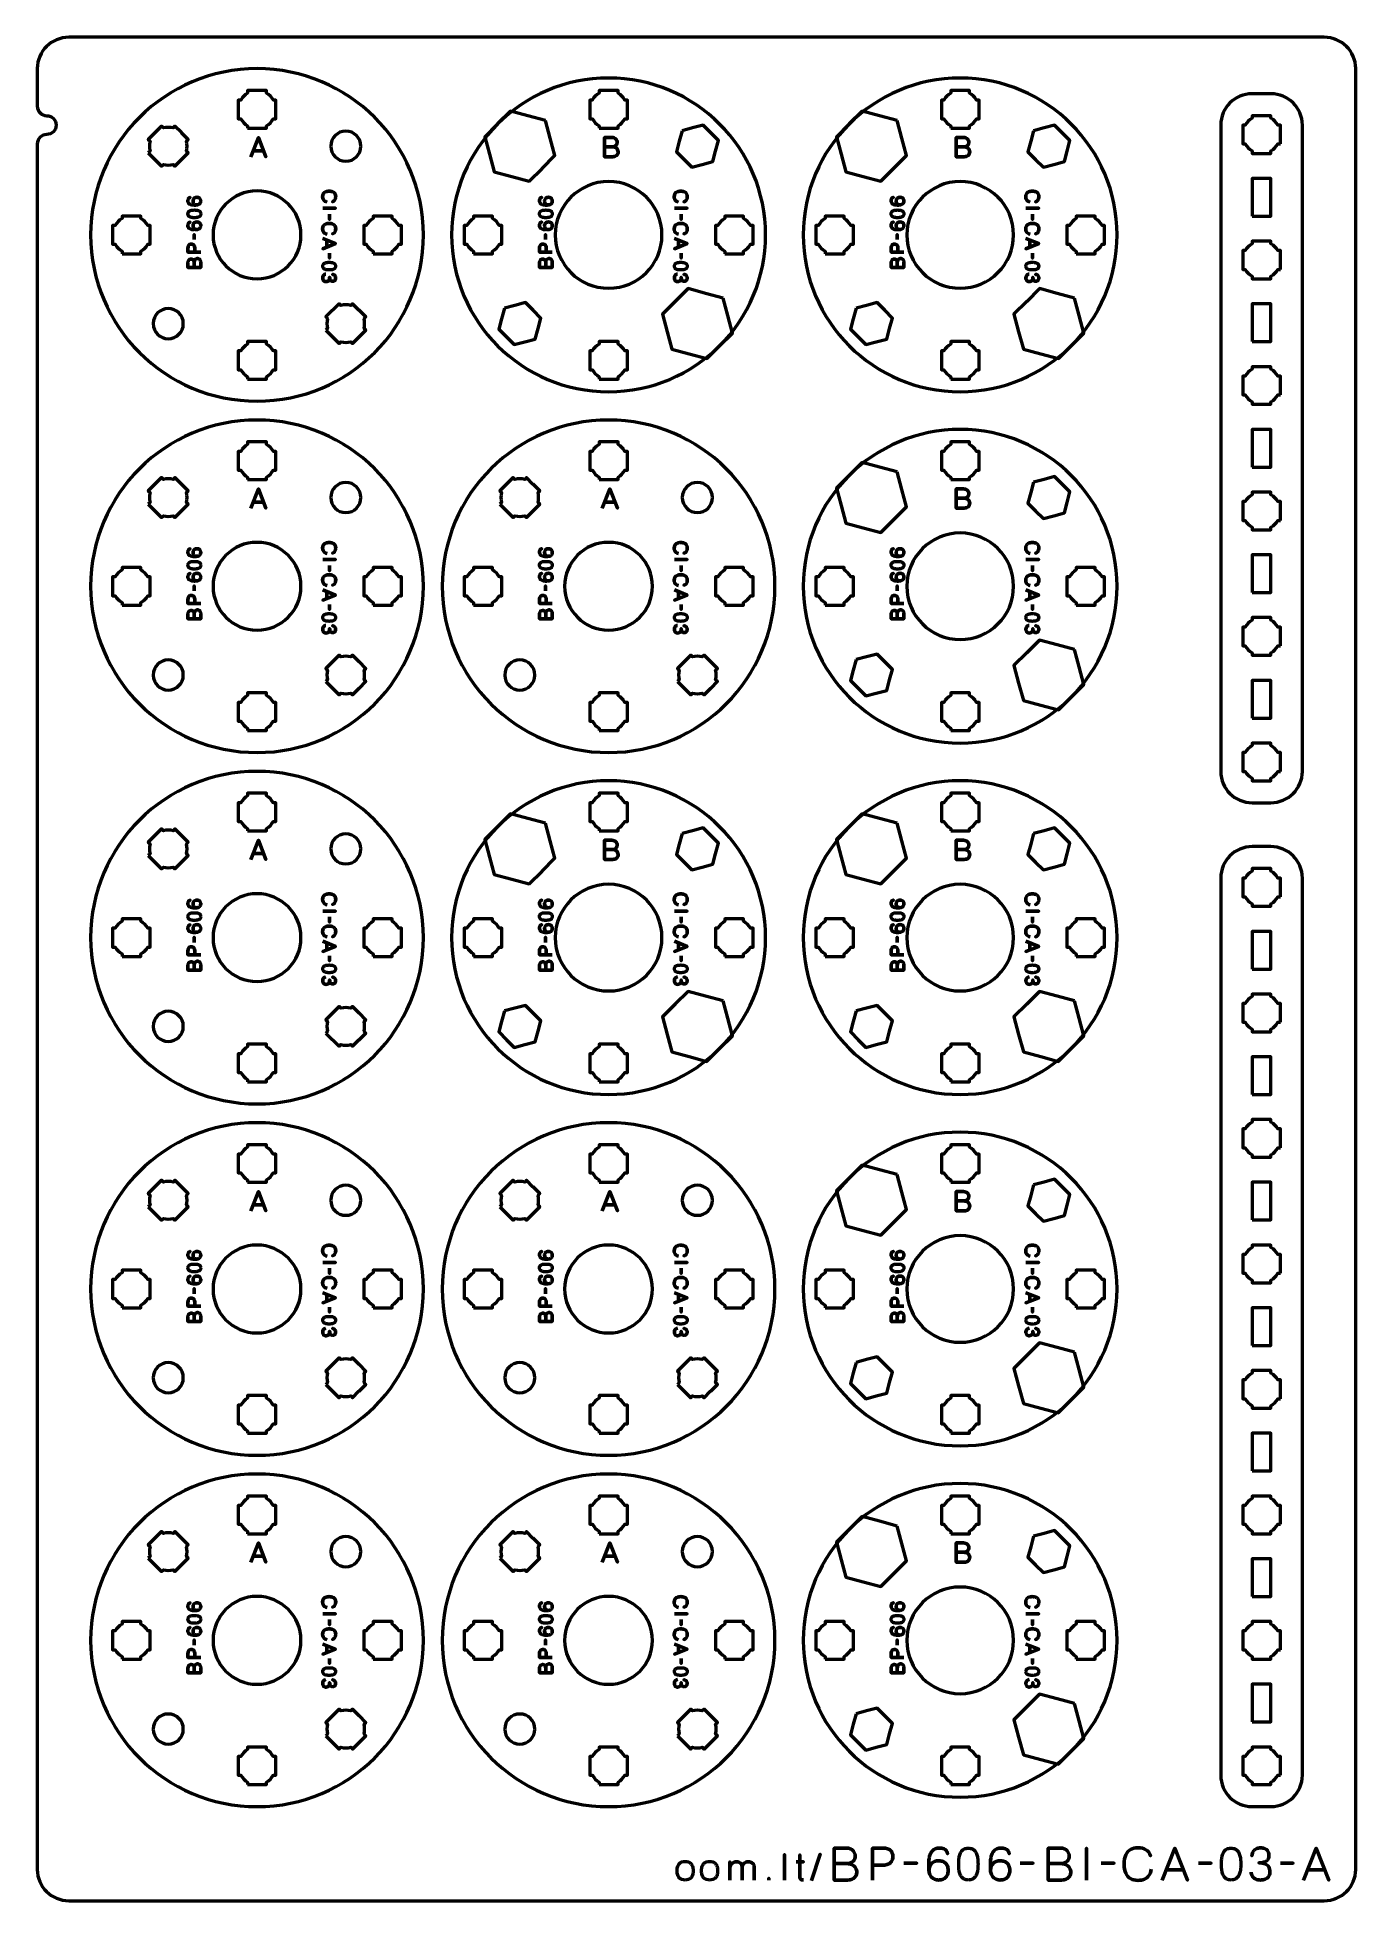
# Model space of a CAD drawing. Header units: centimetres. Extents: x -21 to 0, y -29.7 to 0.
import ezdxf

# ---------------------------------------------------------------- set-up
doc = ezdxf.new("R2010")
doc.units = ezdxf.units.CM
doc.header["$MEASUREMENT"] = 0
doc.layers.add('Layer 1', color=7, linetype='Continuous')

msp = doc.modelspace()

# ---------------------------------------------------------------- linework, layer by layer
at = {"layer": 'Layer 1', "color": 1, "lineweight": 53}
msp.add_open_spline([(-21.00003, -29.19995), (-21.00003, -29.19995), (-21.00003, -1.69992), (-21.00003, -1.69992), (-21.00003, -1.69992), (-21.00003, -1.61709), (-20.93286, -1.54992), (-20.85003, -1.54992), (-20.85003, -1.54992), (-20.7672, -1.54992), (-20.70003, -1.48275), (-20.70003, -1.39992), (-20.70003, -1.39992), (-20.70003, -1.31709), (-20.7672, -1.24992), (-20.85003, -1.24992), (-20.85003, -1.24992), (-20.93286, -1.24992), (-21.00003, -1.18275), (-21.00003, -1.09992), (-21.00003, -1.09992), (-21.00003, -1.09992), (-21.00003, -0.49992), (-21.00003, -0.49992), (-21.00003, -0.49992), (-21.00003, -0.22295), (-20.77694, 0.00004), (-20.49994, 0.00004), (-20.49994, 0.00004), (-20.49994, 0.00004), (-0.50008, 0.00004), (-0.50008, 0.00004), (-0.50008, 0.00004), (-0.22294, 0.00004), (0.00002, -0.22295), (0.00002, -0.49992), (0.00002, -0.49992), (0.00002, -0.49992), (0.00002, -29.19995), (0.00002, -29.19995), (0.00002, -29.19995), (0.00002, -29.47695), (-0.22294, -29.70004), (-0.50008, -29.70004), (-0.50008, -29.70004), (-0.50008, -29.70004), (-20.49994, -29.70004), (-20.49994, -29.70004), (-20.49994, -29.70004), (-20.77694, -29.70004), (-21.00003, -29.47695), (-21.00003, -29.19995)], degree=3, knots=[0, 0, 0, 0, 0.07692308, 0.07692308, 0.07692308, 0.07692308, 0.15384615, 0.15384615, 0.15384615, 0.15384615, 0.23076923, 0.23076923, 0.23076923, 0.23076923, 0.30769231, 0.30769231, 0.30769231, 0.30769231, 0.38461538, 0.38461538, 0.38461538, 0.38461538, 0.46153846, 0.46153846, 0.46153846, 0.46153846, 0.53846154, 0.53846154, 0.53846154, 0.53846154, 0.61538462, 0.61538462, 0.61538462, 0.61538462, 0.69230769, 0.69230769, 0.69230769, 0.69230769, 0.76923077, 0.76923077, 0.76923077, 0.76923077, 0.84615385, 0.84615385, 0.84615385, 0.84615385, 0.92307692, 0.92307692, 0.92307692, 0.92307692, 1, 1, 1, 1], dxfattribs=at)
at = {"layer": 'Layer 1', "color": 3, "lineweight": 53}
for points, knots in [([(-17.49998, -0.5), (-16.03665, -0.5), (-14.84998, -1.68667), (-14.84998, -3.15), (-14.84998, -3.15), (-14.84998, -4.61333), (-16.03665, -5.8), (-17.49998, -5.8), (-17.49998, -5.8), (-18.96331, -5.8), (-20.14998, -4.61333), (-20.14998, -3.15), (-20.14998, -3.15), (-20.14998, -1.68667), (-18.96331, -0.5), (-17.49998, -0.5)], [0, 0, 0, 0, 0.25, 0.25, 0.25, 0.25, 0.5, 0.5, 0.5, 0.5, 0.75, 0.75, 0.75, 0.75, 1, 1, 1, 1]), ([(-11.89997, -0.65), (-10.51947, -0.65), (-9.39997, -1.7695), (-9.39997, -3.15), (-9.39997, -3.15), (-9.39997, -4.5305), (-10.51947, -5.65), (-11.89997, -5.65), (-11.89997, -5.65), (-13.28047, -5.65), (-14.39997, -4.5305), (-14.39997, -3.15), (-14.39997, -3.15), (-14.39997, -1.7695), (-13.28047, -0.65), (-11.89997, -0.65)], [0, 0, 0, 0, 0.25, 0.25, 0.25, 0.25, 0.5, 0.5, 0.5, 0.5, 0.75, 0.75, 0.75, 0.75, 1, 1, 1, 1]), ([(-6.29997, -0.65), (-4.91947, -0.65), (-3.79997, -1.7695), (-3.79997, -3.15), (-3.79997, -3.15), (-3.79997, -4.5305), (-4.91947, -5.65), (-6.29997, -5.65), (-6.29997, -5.65), (-7.68047, -5.65), (-8.79997, -4.5305), (-8.79997, -3.15), (-8.79997, -3.15), (-8.79997, -1.7695), (-7.68047, -0.65), (-6.29997, -0.65)], [0, 0, 0, 0, 0.25, 0.25, 0.25, 0.25, 0.5, 0.5, 0.5, 0.5, 0.75, 0.75, 0.75, 0.75, 1, 1, 1, 1]), ([(-2.15, -11.69993), (-2.15, -11.69993), (-2.15, -1.39995), (-2.15, -1.39995), (-2.15, -1.39995), (-2.15, -1.12295), (-1.92691, -0.89999), (-1.64991, -0.89999), (-1.64991, -0.89999), (-1.64991, -0.89999), (-1.3499, -0.89999), (-1.3499, -0.89999), (-1.3499, -0.89999), (-1.07294, -0.89999), (-0.84998, -1.12295), (-0.84998, -1.39995), (-0.84998, -1.39995), (-0.84998, -1.39995), (-0.84998, -11.69993), (-0.84998, -11.69993), (-0.84998, -11.69993), (-0.84998, -11.97693), (-1.07294, -12.20003), (-1.3499, -12.20003), (-1.3499, -12.20003), (-1.3499, -12.20003), (-1.64991, -12.20003), (-1.64991, -12.20003), (-1.64991, -12.20003), (-1.92691, -12.20003), (-2.15, -11.97693), (-2.15, -11.69993)], [0, 0, 0, 0, 0.125, 0.125, 0.125, 0.125, 0.25, 0.25, 0.25, 0.25, 0.375, 0.375, 0.375, 0.375, 0.5, 0.5, 0.5, 0.5, 0.625, 0.625, 0.625, 0.625, 0.75, 0.75, 0.75, 0.75, 0.875, 0.875, 0.875, 0.875, 1, 1, 1, 1]), ([(-17.49998, -6.1), (-16.03665, -6.1), (-14.84998, -7.28667), (-14.84998, -8.75), (-14.84998, -8.75), (-14.84998, -10.21333), (-16.03665, -11.4), (-17.49998, -11.4), (-17.49998, -11.4), (-18.96331, -11.4), (-20.14998, -10.21333), (-20.14998, -8.75), (-20.14998, -8.75), (-20.14998, -7.28667), (-18.96331, -6.1), (-17.49998, -6.1)], [0, 0, 0, 0, 0.25, 0.25, 0.25, 0.25, 0.5, 0.5, 0.5, 0.5, 0.75, 0.75, 0.75, 0.75, 1, 1, 1, 1]), ([(-11.89998, -6.1), (-10.43665, -6.1), (-9.24998, -7.28667), (-9.24998, -8.75), (-9.24998, -8.75), (-9.24998, -10.21333), (-10.43665, -11.4), (-11.89998, -11.4), (-11.89998, -11.4), (-13.36331, -11.4), (-14.54998, -10.21333), (-14.54998, -8.75), (-14.54998, -8.75), (-14.54998, -7.28667), (-13.36331, -6.1), (-11.89998, -6.1)], [0, 0, 0, 0, 0.25, 0.25, 0.25, 0.25, 0.5, 0.5, 0.5, 0.5, 0.75, 0.75, 0.75, 0.75, 1, 1, 1, 1]), ([(-6.29997, -6.25), (-4.91947, -6.25), (-3.79997, -7.3695), (-3.79997, -8.75), (-3.79997, -8.75), (-3.79997, -10.1305), (-4.91947, -11.25), (-6.29997, -11.25), (-6.29997, -11.25), (-7.68047, -11.25), (-8.79997, -10.1305), (-8.79997, -8.75), (-8.79997, -8.75), (-8.79997, -7.3695), (-7.68047, -6.25), (-6.29997, -6.25)], [0, 0, 0, 0, 0.25, 0.25, 0.25, 0.25, 0.5, 0.5, 0.5, 0.5, 0.75, 0.75, 0.75, 0.75, 1, 1, 1, 1]), ([(-17.49998, -11.7), (-16.03665, -11.7), (-14.84998, -12.88667), (-14.84998, -14.35), (-14.84998, -14.35), (-14.84998, -15.81333), (-16.03665, -17), (-17.49998, -17), (-17.49998, -17), (-18.96331, -17), (-20.14998, -15.81333), (-20.14998, -14.35), (-20.14998, -14.35), (-20.14998, -12.88667), (-18.96331, -11.7), (-17.49998, -11.7)], [0, 0, 0, 0, 0.25, 0.25, 0.25, 0.25, 0.5, 0.5, 0.5, 0.5, 0.75, 0.75, 0.75, 0.75, 1, 1, 1, 1]), ([(-11.89997, -11.85), (-10.51947, -11.85), (-9.39997, -12.9695), (-9.39997, -14.35), (-9.39997, -14.35), (-9.39997, -15.7305), (-10.51947, -16.85), (-11.89997, -16.85), (-11.89997, -16.85), (-13.28047, -16.85), (-14.39997, -15.7305), (-14.39997, -14.35), (-14.39997, -14.35), (-14.39997, -12.9695), (-13.28047, -11.85), (-11.89997, -11.85)], [0, 0, 0, 0, 0.25, 0.25, 0.25, 0.25, 0.5, 0.5, 0.5, 0.5, 0.75, 0.75, 0.75, 0.75, 1, 1, 1, 1]), ([(-6.29997, -11.85), (-4.91947, -11.85), (-3.79997, -12.9695), (-3.79997, -14.35), (-3.79997, -14.35), (-3.79997, -15.7305), (-4.91947, -16.85), (-6.29997, -16.85), (-6.29997, -16.85), (-7.68047, -16.85), (-8.79997, -15.7305), (-8.79997, -14.35), (-8.79997, -14.35), (-8.79997, -12.9695), (-7.68047, -11.85), (-6.29997, -11.85)], [0, 0, 0, 0, 0.25, 0.25, 0.25, 0.25, 0.5, 0.5, 0.5, 0.5, 0.75, 0.75, 0.75, 0.75, 1, 1, 1, 1]), ([(-2.15001, -27.69995), (-2.15001, -27.69995), (-2.15001, -13.40007), (-2.15001, -13.40007), (-2.15001, -13.40007), (-2.15001, -13.12293), (-1.92692, -12.89997), (-1.64992, -12.89997), (-1.64992, -12.89997), (-1.64992, -12.89997), (-1.34991, -12.89997), (-1.34991, -12.89997), (-1.34991, -12.89997), (-1.07295, -12.89997), (-0.84999, -13.12293), (-0.84999, -13.40007), (-0.84999, -13.40007), (-0.84999, -13.40007), (-0.84999, -27.69995), (-0.84999, -27.69995), (-0.84999, -27.69995), (-0.84999, -27.97695), (-1.07295, -28.20005), (-1.34991, -28.20005), (-1.34991, -28.20005), (-1.34991, -28.20005), (-1.64992, -28.20005), (-1.64992, -28.20005), (-1.64992, -28.20005), (-1.92692, -28.20005), (-2.15001, -27.97695), (-2.15001, -27.69995)], [0, 0, 0, 0, 0.125, 0.125, 0.125, 0.125, 0.25, 0.25, 0.25, 0.25, 0.375, 0.375, 0.375, 0.375, 0.5, 0.5, 0.5, 0.5, 0.625, 0.625, 0.625, 0.625, 0.75, 0.75, 0.75, 0.75, 0.875, 0.875, 0.875, 0.875, 1, 1, 1, 1]), ([(-17.49998, -17.3), (-16.03665, -17.3), (-14.84998, -18.48667), (-14.84998, -19.95), (-14.84998, -19.95), (-14.84998, -21.41333), (-16.03665, -22.6), (-17.49998, -22.6), (-17.49998, -22.6), (-18.96331, -22.6), (-20.14998, -21.41333), (-20.14998, -19.95), (-20.14998, -19.95), (-20.14998, -18.48667), (-18.96331, -17.3), (-17.49998, -17.3)], [0, 0, 0, 0, 0.25, 0.25, 0.25, 0.25, 0.5, 0.5, 0.5, 0.5, 0.75, 0.75, 0.75, 0.75, 1, 1, 1, 1]), ([(-11.89998, -17.3), (-10.43665, -17.3), (-9.24998, -18.48667), (-9.24998, -19.95), (-9.24998, -19.95), (-9.24998, -21.41333), (-10.43665, -22.6), (-11.89998, -22.6), (-11.89998, -22.6), (-13.36331, -22.6), (-14.54998, -21.41333), (-14.54998, -19.95), (-14.54998, -19.95), (-14.54998, -18.48667), (-13.36331, -17.3), (-11.89998, -17.3)], [0, 0, 0, 0, 0.25, 0.25, 0.25, 0.25, 0.5, 0.5, 0.5, 0.5, 0.75, 0.75, 0.75, 0.75, 1, 1, 1, 1]), ([(-6.29997, -17.45), (-4.91947, -17.45), (-3.79997, -18.5695), (-3.79997, -19.95), (-3.79997, -19.95), (-3.79997, -21.3305), (-4.91947, -22.45), (-6.29997, -22.45), (-6.29997, -22.45), (-7.68047, -22.45), (-8.79997, -21.3305), (-8.79997, -19.95), (-8.79997, -19.95), (-8.79997, -18.5695), (-7.68047, -17.45), (-6.29997, -17.45)], [0, 0, 0, 0, 0.25, 0.25, 0.25, 0.25, 0.5, 0.5, 0.5, 0.5, 0.75, 0.75, 0.75, 0.75, 1, 1, 1, 1]), ([(-17.49998, -22.9), (-16.03665, -22.9), (-14.84998, -24.08667), (-14.84998, -25.55), (-14.84998, -25.55), (-14.84998, -27.01333), (-16.03665, -28.2), (-17.49998, -28.2), (-17.49998, -28.2), (-18.96331, -28.2), (-20.14998, -27.01333), (-20.14998, -25.55), (-20.14998, -25.55), (-20.14998, -24.08667), (-18.96331, -22.9), (-17.49998, -22.9)], [0, 0, 0, 0, 0.25, 0.25, 0.25, 0.25, 0.5, 0.5, 0.5, 0.5, 0.75, 0.75, 0.75, 0.75, 1, 1, 1, 1]), ([(-11.89998, -22.9), (-10.43665, -22.9), (-9.24998, -24.08667), (-9.24998, -25.55), (-9.24998, -25.55), (-9.24998, -27.01333), (-10.43665, -28.2), (-11.89998, -28.2), (-11.89998, -28.2), (-13.36331, -28.2), (-14.54998, -27.01333), (-14.54998, -25.55), (-14.54998, -25.55), (-14.54998, -24.08667), (-13.36331, -22.9), (-11.89998, -22.9)], [0, 0, 0, 0, 0.25, 0.25, 0.25, 0.25, 0.5, 0.5, 0.5, 0.5, 0.75, 0.75, 0.75, 0.75, 1, 1, 1, 1]), ([(-6.29997, -23.05), (-4.91947, -23.05), (-3.79997, -24.1695), (-3.79997, -25.55), (-3.79997, -25.55), (-3.79997, -26.9305), (-4.91947, -28.05), (-6.29997, -28.05), (-6.29997, -28.05), (-7.68047, -28.05), (-8.79997, -26.9305), (-8.79997, -25.55), (-8.79997, -25.55), (-8.79997, -24.1695), (-7.68047, -23.05), (-6.29997, -23.05)], [0, 0, 0, 0, 0.25, 0.25, 0.25, 0.25, 0.5, 0.5, 0.5, 0.5, 0.75, 0.75, 0.75, 0.75, 1, 1, 1, 1])]:
    msp.add_open_spline(points, degree=3, knots=knots, dxfattribs=at)
at = {"layer": 'Layer 1', "lineweight": 53}
for points, knots in [([(-17.64997, -1.45006), (-17.64997, -1.45006), (-17.64997, -1.40988), (-17.64997, -1.40988), (-17.64997, -1.40988), (-17.69551, -1.38355), (-17.73347, -1.3456), (-17.75982, -1.30007), (-17.75982, -1.30007), (-17.75982, -1.30007), (-17.79997, -1.30007), (-17.79997, -1.30007), (-17.79997, -1.30007), (-17.79997, -1.30007), (-17.79997, -1.15155), (-17.79997, -1.15155), (-17.79997, -1.15155), (-17.79997, -1.15155), (-17.79999, -1.15), (-17.79999, -1.15), (-17.79999, -1.15), (-17.79999, -1.15), (-17.79997, -1.14845), (-17.79997, -1.14845), (-17.79997, -1.14845), (-17.79997, -1.14845), (-17.79997, -1.00006), (-17.79997, -1.00006), (-17.79997, -1.00006), (-17.79997, -1.00006), (-17.75987, -1.00006), (-17.75987, -1.00006), (-17.75987, -1.00006), (-17.73352, -0.95449), (-17.69553, -0.91649), (-17.64997, -0.89013), (-17.64997, -0.89013), (-17.64997, -0.89013), (-17.64997, -0.85005), (-17.64997, -0.85005), (-17.64997, -0.85005), (-17.64997, -0.85005), (-17.50463, -0.85005), (-17.50463, -0.85005), (-17.50463, -0.85005), (-17.50463, -0.85005), (-17.49999, -0.84999), (-17.49999, -0.84999), (-17.49999, -0.84999), (-17.49999, -0.84999), (-17.49534, -0.85005), (-17.49534, -0.85005), (-17.49534, -0.85005), (-17.49534, -0.85005), (-17.34996, -0.85005), (-17.34996, -0.85005), (-17.34996, -0.85005), (-17.34996, -0.85005), (-17.34996, -0.89013), (-17.34996, -0.89013), (-17.34996, -0.89013), (-17.30439, -0.91649), (-17.26642, -0.95449), (-17.24008, -1.00006), (-17.24008, -1.00006), (-17.24008, -1.00006), (-17.19996, -1.00006), (-17.19996, -1.00006), (-17.19996, -1.00006), (-17.19996, -1.00006), (-17.19996, -1.30007), (-17.19996, -1.30007), (-17.19996, -1.30007), (-17.19996, -1.30007), (-17.24013, -1.30007), (-17.24013, -1.30007), (-17.24013, -1.30007), (-17.26647, -1.3456), (-17.30443, -1.38355), (-17.34996, -1.40988), (-17.34996, -1.40988), (-17.34996, -1.40988), (-17.34996, -1.45006), (-17.34996, -1.45006), (-17.34996, -1.45006), (-17.34996, -1.45006), (-17.64997, -1.45006), (-17.64997, -1.45006)], [0, 0, 0, 0, 0.04545455, 0.04545455, 0.04545455, 0.04545455, 0.09090909, 0.09090909, 0.09090909, 0.09090909, 0.13636364, 0.13636364, 0.13636364, 0.13636364, 0.18181818, 0.18181818, 0.18181818, 0.18181818, 0.22727273, 0.22727273, 0.22727273, 0.22727273, 0.27272727, 0.27272727, 0.27272727, 0.27272727, 0.31818182, 0.31818182, 0.31818182, 0.31818182, 0.36363636, 0.36363636, 0.36363636, 0.36363636, 0.40909091, 0.40909091, 0.40909091, 0.40909091, 0.45454545, 0.45454545, 0.45454545, 0.45454545, 0.5, 0.5, 0.5, 0.5, 0.54545455, 0.54545455, 0.54545455, 0.54545455, 0.59090909, 0.59090909, 0.59090909, 0.59090909, 0.63636364, 0.63636364, 0.63636364, 0.63636364, 0.68181818, 0.68181818, 0.68181818, 0.68181818, 0.72727273, 0.72727273, 0.72727273, 0.72727273, 0.77272727, 0.77272727, 0.77272727, 0.77272727, 0.81818182, 0.81818182, 0.81818182, 0.81818182, 0.86363636, 0.86363636, 0.86363636, 0.86363636, 0.90909091, 0.90909091, 0.90909091, 0.90909091, 0.95454545, 0.95454545, 0.95454545, 0.95454545, 1, 1, 1, 1]), ([(-12.04996, -1.45006), (-12.04996, -1.45006), (-12.04996, -1.40988), (-12.04996, -1.40988), (-12.04996, -1.40988), (-12.0955, -1.38355), (-12.13346, -1.3456), (-12.15981, -1.30007), (-12.15981, -1.30007), (-12.15981, -1.30007), (-12.19996, -1.30007), (-12.19996, -1.30007), (-12.19996, -1.30007), (-12.19996, -1.30007), (-12.19996, -1.15155), (-12.19996, -1.15155), (-12.19996, -1.15155), (-12.19996, -1.15155), (-12.19998, -1.15), (-12.19998, -1.15), (-12.19998, -1.15), (-12.19998, -1.15), (-12.19996, -1.14845), (-12.19996, -1.14845), (-12.19996, -1.14845), (-12.19996, -1.14845), (-12.19996, -1.00006), (-12.19996, -1.00006), (-12.19996, -1.00006), (-12.19996, -1.00006), (-12.15986, -1.00006), (-12.15986, -1.00006), (-12.15986, -1.00006), (-12.13351, -0.95449), (-12.09552, -0.91649), (-12.04996, -0.89013), (-12.04996, -0.89013), (-12.04996, -0.89013), (-12.04996, -0.85005), (-12.04996, -0.85005), (-12.04996, -0.85005), (-12.04996, -0.85005), (-11.90462, -0.85005), (-11.90462, -0.85005), (-11.90462, -0.85005), (-11.90462, -0.85005), (-11.89998, -0.84999), (-11.89998, -0.84999), (-11.89998, -0.84999), (-11.89998, -0.84999), (-11.89533, -0.85005), (-11.89533, -0.85005), (-11.89533, -0.85005), (-11.89533, -0.85005), (-11.74995, -0.85005), (-11.74995, -0.85005), (-11.74995, -0.85005), (-11.74995, -0.85005), (-11.74995, -0.89013), (-11.74995, -0.89013), (-11.74995, -0.89013), (-11.70438, -0.91649), (-11.66641, -0.95449), (-11.64007, -1.00006), (-11.64007, -1.00006), (-11.64007, -1.00006), (-11.59995, -1.00006), (-11.59995, -1.00006), (-11.59995, -1.00006), (-11.59995, -1.00006), (-11.59995, -1.30007), (-11.59995, -1.30007), (-11.59995, -1.30007), (-11.59995, -1.30007), (-11.64012, -1.30007), (-11.64012, -1.30007), (-11.64012, -1.30007), (-11.66646, -1.3456), (-11.70442, -1.38355), (-11.74995, -1.40988), (-11.74995, -1.40988), (-11.74995, -1.40988), (-11.74995, -1.45006), (-11.74995, -1.45006), (-11.74995, -1.45006), (-11.74995, -1.45006), (-12.04996, -1.45006), (-12.04996, -1.45006)], [0, 0, 0, 0, 0.04545455, 0.04545455, 0.04545455, 0.04545455, 0.09090909, 0.09090909, 0.09090909, 0.09090909, 0.13636364, 0.13636364, 0.13636364, 0.13636364, 0.18181818, 0.18181818, 0.18181818, 0.18181818, 0.22727273, 0.22727273, 0.22727273, 0.22727273, 0.27272727, 0.27272727, 0.27272727, 0.27272727, 0.31818182, 0.31818182, 0.31818182, 0.31818182, 0.36363636, 0.36363636, 0.36363636, 0.36363636, 0.40909091, 0.40909091, 0.40909091, 0.40909091, 0.45454545, 0.45454545, 0.45454545, 0.45454545, 0.5, 0.5, 0.5, 0.5, 0.54545455, 0.54545455, 0.54545455, 0.54545455, 0.59090909, 0.59090909, 0.59090909, 0.59090909, 0.63636364, 0.63636364, 0.63636364, 0.63636364, 0.68181818, 0.68181818, 0.68181818, 0.68181818, 0.72727273, 0.72727273, 0.72727273, 0.72727273, 0.77272727, 0.77272727, 0.77272727, 0.77272727, 0.81818182, 0.81818182, 0.81818182, 0.81818182, 0.86363636, 0.86363636, 0.86363636, 0.86363636, 0.90909091, 0.90909091, 0.90909091, 0.90909091, 0.95454545, 0.95454545, 0.95454545, 0.95454545, 1, 1, 1, 1]), ([(-6.44996, -1.45006), (-6.44996, -1.45006), (-6.44996, -1.40988), (-6.44996, -1.40988), (-6.44996, -1.40988), (-6.4955, -1.38355), (-6.53346, -1.3456), (-6.55981, -1.30007), (-6.55981, -1.30007), (-6.55981, -1.30007), (-6.59996, -1.30007), (-6.59996, -1.30007), (-6.59996, -1.30007), (-6.59996, -1.30007), (-6.59996, -1.15155), (-6.59996, -1.15155), (-6.59996, -1.15155), (-6.59996, -1.15155), (-6.59998, -1.15), (-6.59998, -1.15), (-6.59998, -1.15), (-6.59998, -1.15), (-6.59996, -1.14845), (-6.59996, -1.14845), (-6.59996, -1.14845), (-6.59996, -1.14845), (-6.59996, -1.00006), (-6.59996, -1.00006), (-6.59996, -1.00006), (-6.59996, -1.00006), (-6.55986, -1.00006), (-6.55986, -1.00006), (-6.55986, -1.00006), (-6.53351, -0.95449), (-6.49552, -0.91649), (-6.44996, -0.89013), (-6.44996, -0.89013), (-6.44996, -0.89013), (-6.44996, -0.85005), (-6.44996, -0.85005), (-6.44996, -0.85005), (-6.44996, -0.85005), (-6.30462, -0.85005), (-6.30462, -0.85005), (-6.30462, -0.85005), (-6.30462, -0.85005), (-6.29998, -0.84999), (-6.29998, -0.84999), (-6.29998, -0.84999), (-6.29998, -0.84999), (-6.29533, -0.85005), (-6.29533, -0.85005), (-6.29533, -0.85005), (-6.29533, -0.85005), (-6.14995, -0.85005), (-6.14995, -0.85005), (-6.14995, -0.85005), (-6.14995, -0.85005), (-6.14995, -0.89013), (-6.14995, -0.89013), (-6.14995, -0.89013), (-6.10438, -0.91649), (-6.06641, -0.95449), (-6.04007, -1.00006), (-6.04007, -1.00006), (-6.04007, -1.00006), (-5.99995, -1.00006), (-5.99995, -1.00006), (-5.99995, -1.00006), (-5.99995, -1.00006), (-5.99995, -1.30007), (-5.99995, -1.30007), (-5.99995, -1.30007), (-5.99995, -1.30007), (-6.04012, -1.30007), (-6.04012, -1.30007), (-6.04012, -1.30007), (-6.06646, -1.3456), (-6.10442, -1.38355), (-6.14995, -1.40988), (-6.14995, -1.40988), (-6.14995, -1.40988), (-6.14995, -1.45006), (-6.14995, -1.45006), (-6.14995, -1.45006), (-6.14995, -1.45006), (-6.44996, -1.45006), (-6.44996, -1.45006)], [0, 0, 0, 0, 0.04545455, 0.04545455, 0.04545455, 0.04545455, 0.09090909, 0.09090909, 0.09090909, 0.09090909, 0.13636364, 0.13636364, 0.13636364, 0.13636364, 0.18181818, 0.18181818, 0.18181818, 0.18181818, 0.22727273, 0.22727273, 0.22727273, 0.22727273, 0.27272727, 0.27272727, 0.27272727, 0.27272727, 0.31818182, 0.31818182, 0.31818182, 0.31818182, 0.36363636, 0.36363636, 0.36363636, 0.36363636, 0.40909091, 0.40909091, 0.40909091, 0.40909091, 0.45454545, 0.45454545, 0.45454545, 0.45454545, 0.5, 0.5, 0.5, 0.5, 0.54545455, 0.54545455, 0.54545455, 0.54545455, 0.59090909, 0.59090909, 0.59090909, 0.59090909, 0.63636364, 0.63636364, 0.63636364, 0.63636364, 0.68181818, 0.68181818, 0.68181818, 0.68181818, 0.72727273, 0.72727273, 0.72727273, 0.72727273, 0.77272727, 0.77272727, 0.77272727, 0.77272727, 0.81818182, 0.81818182, 0.81818182, 0.81818182, 0.86363636, 0.86363636, 0.86363636, 0.86363636, 0.90909091, 0.90909091, 0.90909091, 0.90909091, 0.95454545, 0.95454545, 0.95454545, 0.95454545, 1, 1, 1, 1]), ([(-12.90595, -1.32754), (-12.90595, -1.32754), (-12.83123, -1.60637), (-12.83123, -1.60637), (-12.83123, -1.60637), (-12.83123, -1.60637), (-12.75652, -1.88522), (-12.75652, -1.88522), (-12.75652, -1.88522), (-12.75652, -1.88522), (-12.96064, -2.08934), (-12.96064, -2.08934), (-12.96064, -2.08934), (-12.96064, -2.08934), (-13.16476, -2.29346), (-13.16476, -2.29346), (-13.16476, -2.29346), (-13.16476, -2.29346), (-13.44361, -2.21875), (-13.44361, -2.21875), (-13.44361, -2.21875), (-13.44361, -2.21875), (-13.72244, -2.14403), (-13.72244, -2.14403), (-13.72244, -2.14403), (-13.72244, -2.14403), (-13.79715, -1.8652), (-13.79715, -1.8652), (-13.79715, -1.8652), (-13.79715, -1.8652), (-13.87187, -1.58636), (-13.87187, -1.58636), (-13.87187, -1.58636), (-13.87187, -1.58636), (-13.66775, -1.38223), (-13.66775, -1.38223), (-13.66775, -1.38223), (-13.66775, -1.38223), (-13.46362, -1.17811), (-13.46362, -1.17811), (-13.46362, -1.17811), (-13.46362, -1.17811), (-13.18478, -1.25283), (-13.18478, -1.25283), (-13.18478, -1.25283), (-13.18478, -1.25283), (-12.90595, -1.32754), (-12.90595, -1.32754)], [0, 0, 0, 0, 0.08333333, 0.08333333, 0.08333333, 0.08333333, 0.16666667, 0.16666667, 0.16666667, 0.16666667, 0.25, 0.25, 0.25, 0.25, 0.33333333, 0.33333333, 0.33333333, 0.33333333, 0.41666667, 0.41666667, 0.41666667, 0.41666667, 0.5, 0.5, 0.5, 0.5, 0.58333333, 0.58333333, 0.58333333, 0.58333333, 0.66666667, 0.66666667, 0.66666667, 0.66666667, 0.75, 0.75, 0.75, 0.75, 0.83333333, 0.83333333, 0.83333333, 0.83333333, 0.91666667, 0.91666667, 0.91666667, 0.91666667, 1, 1, 1, 1]), ([(-7.30595, -1.32754), (-7.30595, -1.32754), (-7.23123, -1.60637), (-7.23123, -1.60637), (-7.23123, -1.60637), (-7.23123, -1.60637), (-7.15652, -1.88522), (-7.15652, -1.88522), (-7.15652, -1.88522), (-7.15652, -1.88522), (-7.36064, -2.08934), (-7.36064, -2.08934), (-7.36064, -2.08934), (-7.36064, -2.08934), (-7.56476, -2.29346), (-7.56476, -2.29346), (-7.56476, -2.29346), (-7.56476, -2.29346), (-7.84361, -2.21875), (-7.84361, -2.21875), (-7.84361, -2.21875), (-7.84361, -2.21875), (-8.12244, -2.14403), (-8.12244, -2.14403), (-8.12244, -2.14403), (-8.12244, -2.14403), (-8.19715, -1.8652), (-8.19715, -1.8652), (-8.19715, -1.8652), (-8.19715, -1.8652), (-8.27187, -1.58636), (-8.27187, -1.58636), (-8.27187, -1.58636), (-8.27187, -1.58636), (-8.06775, -1.38223), (-8.06775, -1.38223), (-8.06775, -1.38223), (-8.06775, -1.38223), (-7.86362, -1.17811), (-7.86362, -1.17811), (-7.86362, -1.17811), (-7.86362, -1.17811), (-7.58478, -1.25283), (-7.58478, -1.25283), (-7.58478, -1.25283), (-7.58478, -1.25283), (-7.30595, -1.32754), (-7.30595, -1.32754)], [0, 0, 0, 0, 0.08333333, 0.08333333, 0.08333333, 0.08333333, 0.16666667, 0.16666667, 0.16666667, 0.16666667, 0.25, 0.25, 0.25, 0.25, 0.33333333, 0.33333333, 0.33333333, 0.33333333, 0.41666667, 0.41666667, 0.41666667, 0.41666667, 0.5, 0.5, 0.5, 0.5, 0.58333333, 0.58333333, 0.58333333, 0.58333333, 0.66666667, 0.66666667, 0.66666667, 0.66666667, 0.75, 0.75, 0.75, 0.75, 0.83333333, 0.83333333, 0.83333333, 0.83333333, 0.91666667, 0.91666667, 0.91666667, 0.91666667, 1, 1, 1, 1]), ([(-19.23243, -1.84182), (-19.23243, -1.84182), (-19.20401, -1.81339), (-19.20401, -1.81339), (-19.20401, -1.81339), (-19.21758, -1.76259), (-19.21756, -1.70893), (-19.20399, -1.65813), (-19.20399, -1.65813), (-19.20399, -1.65813), (-19.23243, -1.62969), (-19.23243, -1.62969), (-19.23243, -1.62969), (-19.23243, -1.62969), (-19.0203, -1.41756), (-19.0203, -1.41756), (-19.0203, -1.41756), (-19.0203, -1.41756), (-18.99188, -1.44597), (-18.99188, -1.44597), (-18.99188, -1.44597), (-18.94107, -1.4324), (-18.88737, -1.43237), (-18.83654, -1.44593), (-18.83654, -1.44593), (-18.83654, -1.44593), (-18.80817, -1.41756), (-18.80817, -1.41756), (-18.80817, -1.41756), (-18.80817, -1.41756), (-18.70534, -1.52038), (-18.70534, -1.52038), (-18.70534, -1.52038), (-18.70534, -1.52038), (-18.70201, -1.52363), (-18.70201, -1.52363), (-18.70201, -1.52363), (-18.70201, -1.52363), (-18.69877, -1.52695), (-18.69877, -1.52695), (-18.69877, -1.52695), (-18.69877, -1.52695), (-18.59604, -1.62969), (-18.59604, -1.62969), (-18.59604, -1.62969), (-18.59604, -1.62969), (-18.62437, -1.65802), (-18.62437, -1.65802), (-18.62437, -1.65802), (-18.61078, -1.70888), (-18.61077, -1.76262), (-18.62436, -1.81349), (-18.62436, -1.81349), (-18.62436, -1.81349), (-18.59604, -1.84182), (-18.59604, -1.84182), (-18.59604, -1.84182), (-18.59604, -1.84182), (-18.69735, -1.94313), (-18.69735, -1.94313), (-18.69735, -1.94313), (-18.69735, -1.94313), (-18.70201, -1.94791), (-18.70201, -1.94791), (-18.70201, -1.94791), (-18.70201, -1.94791), (-18.70679, -1.95257), (-18.70679, -1.95257), (-18.70679, -1.95257), (-18.70679, -1.95257), (-18.80817, -2.05395), (-18.80817, -2.05395), (-18.80817, -2.05395), (-18.80817, -2.05395), (-18.83652, -2.0256), (-18.83652, -2.0256), (-18.83652, -2.0256), (-18.88737, -2.03916), (-18.94108, -2.03915), (-18.99191, -2.02556), (-18.99191, -2.02556), (-18.99191, -2.02556), (-19.0203, -2.05395), (-19.0203, -2.05395), (-19.0203, -2.05395), (-19.0203, -2.05395), (-19.23243, -1.84182), (-19.23243, -1.84182)], [0, 0, 0, 0, 0.04545455, 0.04545455, 0.04545455, 0.04545455, 0.09090909, 0.09090909, 0.09090909, 0.09090909, 0.13636364, 0.13636364, 0.13636364, 0.13636364, 0.18181818, 0.18181818, 0.18181818, 0.18181818, 0.22727273, 0.22727273, 0.22727273, 0.22727273, 0.27272727, 0.27272727, 0.27272727, 0.27272727, 0.31818182, 0.31818182, 0.31818182, 0.31818182, 0.36363636, 0.36363636, 0.36363636, 0.36363636, 0.40909091, 0.40909091, 0.40909091, 0.40909091, 0.45454545, 0.45454545, 0.45454545, 0.45454545, 0.5, 0.5, 0.5, 0.5, 0.54545455, 0.54545455, 0.54545455, 0.54545455, 0.59090909, 0.59090909, 0.59090909, 0.59090909, 0.63636364, 0.63636364, 0.63636364, 0.63636364, 0.68181818, 0.68181818, 0.68181818, 0.68181818, 0.72727273, 0.72727273, 0.72727273, 0.72727273, 0.77272727, 0.77272727, 0.77272727, 0.77272727, 0.81818182, 0.81818182, 0.81818182, 0.81818182, 0.86363636, 0.86363636, 0.86363636, 0.86363636, 0.90909091, 0.90909091, 0.90909091, 0.90909091, 0.95454545, 0.95454545, 0.95454545, 0.95454545, 1, 1, 1, 1]), ([(-10.73072, -1.49084), (-10.73072, -1.49084), (-10.56342, -1.44601), (-10.56342, -1.44601), (-10.56342, -1.44601), (-10.56342, -1.44601), (-10.39611, -1.40118), (-10.39611, -1.40118), (-10.39611, -1.40118), (-10.39611, -1.40118), (-10.27364, -1.52366), (-10.27364, -1.52366), (-10.27364, -1.52366), (-10.27364, -1.52366), (-10.15116, -1.64613), (-10.15116, -1.64613), (-10.15116, -1.64613), (-10.15116, -1.64613), (-10.19599, -1.81344), (-10.19599, -1.81344), (-10.19599, -1.81344), (-10.19599, -1.81344), (-10.24082, -1.98074), (-10.24082, -1.98074), (-10.24082, -1.98074), (-10.24082, -1.98074), (-10.40812, -2.02557), (-10.40812, -2.02557), (-10.40812, -2.02557), (-10.40812, -2.02557), (-10.57543, -2.0704), (-10.57543, -2.0704), (-10.57543, -2.0704), (-10.57543, -2.0704), (-10.6979, -1.94792), (-10.6979, -1.94792), (-10.6979, -1.94792), (-10.6979, -1.94792), (-10.82038, -1.82545), (-10.82038, -1.82545), (-10.82038, -1.82545), (-10.82038, -1.82545), (-10.77555, -1.65814), (-10.77555, -1.65814), (-10.77555, -1.65814), (-10.77555, -1.65814), (-10.73072, -1.49084), (-10.73072, -1.49084)], [0, 0, 0, 0, 0.08333333, 0.08333333, 0.08333333, 0.08333333, 0.16666667, 0.16666667, 0.16666667, 0.16666667, 0.25, 0.25, 0.25, 0.25, 0.33333333, 0.33333333, 0.33333333, 0.33333333, 0.41666667, 0.41666667, 0.41666667, 0.41666667, 0.5, 0.5, 0.5, 0.5, 0.58333333, 0.58333333, 0.58333333, 0.58333333, 0.66666667, 0.66666667, 0.66666667, 0.66666667, 0.75, 0.75, 0.75, 0.75, 0.83333333, 0.83333333, 0.83333333, 0.83333333, 0.91666667, 0.91666667, 0.91666667, 0.91666667, 1, 1, 1, 1]), ([(-5.13072, -1.49084), (-5.13072, -1.49084), (-4.96342, -1.44601), (-4.96342, -1.44601), (-4.96342, -1.44601), (-4.96342, -1.44601), (-4.79611, -1.40118), (-4.79611, -1.40118), (-4.79611, -1.40118), (-4.79611, -1.40118), (-4.67364, -1.52366), (-4.67364, -1.52366), (-4.67364, -1.52366), (-4.67364, -1.52366), (-4.55116, -1.64613), (-4.55116, -1.64613), (-4.55116, -1.64613), (-4.55116, -1.64613), (-4.59599, -1.81344), (-4.59599, -1.81344), (-4.59599, -1.81344), (-4.59599, -1.81344), (-4.64082, -1.98074), (-4.64082, -1.98074), (-4.64082, -1.98074), (-4.64082, -1.98074), (-4.80812, -2.02557), (-4.80812, -2.02557), (-4.80812, -2.02557), (-4.80812, -2.02557), (-4.97543, -2.0704), (-4.97543, -2.0704), (-4.97543, -2.0704), (-4.97543, -2.0704), (-5.0979, -1.94792), (-5.0979, -1.94792), (-5.0979, -1.94792), (-5.0979, -1.94792), (-5.22038, -1.82545), (-5.22038, -1.82545), (-5.22038, -1.82545), (-5.22038, -1.82545), (-5.17555, -1.65814), (-5.17555, -1.65814), (-5.17555, -1.65814), (-5.17555, -1.65814), (-5.13072, -1.49084), (-5.13072, -1.49084)], [0, 0, 0, 0, 0.08333333, 0.08333333, 0.08333333, 0.08333333, 0.16666667, 0.16666667, 0.16666667, 0.16666667, 0.25, 0.25, 0.25, 0.25, 0.33333333, 0.33333333, 0.33333333, 0.33333333, 0.41666667, 0.41666667, 0.41666667, 0.41666667, 0.5, 0.5, 0.5, 0.5, 0.58333333, 0.58333333, 0.58333333, 0.58333333, 0.66666667, 0.66666667, 0.66666667, 0.66666667, 0.75, 0.75, 0.75, 0.75, 0.83333333, 0.83333333, 0.83333333, 0.83333333, 0.91666667, 0.91666667, 0.91666667, 0.91666667, 1, 1, 1, 1]), ([(-1.19997, -1.70006), (-1.19997, -1.70006), (-1.24008, -1.70006), (-1.24008, -1.70006), (-1.24008, -1.70006), (-1.2664, -1.74553), (-1.30443, -1.78345), (-1.3499, -1.80991), (-1.3499, -1.80991), (-1.3499, -1.80991), (-1.3499, -1.84999), (-1.3499, -1.84999), (-1.3499, -1.84999), (-1.3499, -1.84999), (-1.49998, -1.84999), (-1.49998, -1.84999), (-1.49998, -1.84999), (-1.49998, -1.84999), (-1.64991, -1.84999), (-1.64991, -1.84999), (-1.64991, -1.84999), (-1.64991, -1.84999), (-1.64991, -1.80991), (-1.64991, -1.80991), (-1.64991, -1.80991), (-1.69552, -1.78345), (-1.73344, -1.74553), (-1.75976, -1.70006), (-1.75976, -1.70006), (-1.75976, -1.70006), (-1.79998, -1.70006), (-1.79998, -1.70006), (-1.79998, -1.70006), (-1.79998, -1.70006), (-1.79998, -1.54998), (-1.79998, -1.54998), (-1.79998, -1.54998), (-1.79998, -1.54998), (-1.79998, -1.40005), (-1.79998, -1.40005), (-1.79998, -1.40005), (-1.79998, -1.40005), (-1.75976, -1.40005), (-1.75976, -1.40005), (-1.75976, -1.40005), (-1.73344, -1.35448), (-1.69552, -1.31655), (-1.64991, -1.29009), (-1.64991, -1.29009), (-1.64991, -1.29009), (-1.64991, -1.25002), (-1.64991, -1.25002), (-1.64991, -1.25002), (-1.64991, -1.25002), (-1.49998, -1.25002), (-1.49998, -1.25002), (-1.49998, -1.25002), (-1.49998, -1.25002), (-1.3499, -1.25002), (-1.3499, -1.25002), (-1.3499, -1.25002), (-1.3499, -1.25002), (-1.3499, -1.29009), (-1.3499, -1.29009), (-1.3499, -1.29009), (-1.30443, -1.31655), (-1.2664, -1.35448), (-1.24008, -1.40005), (-1.24008, -1.40005), (-1.24008, -1.40005), (-1.19997, -1.40005), (-1.19997, -1.40005), (-1.19997, -1.40005), (-1.19997, -1.40005), (-1.19997, -1.54998), (-1.19997, -1.54998), (-1.19997, -1.54998), (-1.19997, -1.54998), (-1.19997, -1.70006), (-1.19997, -1.70006)], [0, 0, 0, 0, 0.05, 0.05, 0.05, 0.05, 0.1, 0.1, 0.1, 0.1, 0.15, 0.15, 0.15, 0.15, 0.2, 0.2, 0.2, 0.2, 0.25, 0.25, 0.25, 0.25, 0.3, 0.3, 0.3, 0.3, 0.35, 0.35, 0.35, 0.35, 0.4, 0.4, 0.4, 0.4, 0.45, 0.45, 0.45, 0.45, 0.5, 0.5, 0.5, 0.5, 0.55, 0.55, 0.55, 0.55, 0.6, 0.6, 0.6, 0.6, 0.65, 0.65, 0.65, 0.65, 0.7, 0.7, 0.7, 0.7, 0.75, 0.75, 0.75, 0.75, 0.8, 0.8, 0.8, 0.8, 0.85, 0.85, 0.85, 0.85, 0.9, 0.9, 0.9, 0.9, 0.95, 0.95, 0.95, 0.95, 1, 1, 1, 1]), ([(-16.08578, -1.49578), (-15.95326, -1.49578), (-15.84578, -1.60325), (-15.84578, -1.73578), (-15.84578, -1.73578), (-15.84578, -1.8683), (-15.95326, -1.97578), (-16.08578, -1.97578), (-16.08578, -1.97578), (-16.21831, -1.97578), (-16.32579, -1.8683), (-16.32579, -1.73578), (-16.32579, -1.73578), (-16.32579, -1.60325), (-16.21831, -1.49578), (-16.08578, -1.49578)], [0, 0, 0, 0, 0.25, 0.25, 0.25, 0.25, 0.5, 0.5, 0.5, 0.5, 0.75, 0.75, 0.75, 0.75, 1, 1, 1, 1]), ([(-11.89997, -2.3), (-11.4306, -2.3), (-11.04997, -2.68063), (-11.04997, -3.15), (-11.04997, -3.15), (-11.04997, -3.61937), (-11.4306, -4), (-11.89997, -4), (-11.89997, -4), (-12.36934, -4), (-12.74997, -3.61937), (-12.74997, -3.15), (-12.74997, -3.15), (-12.74997, -2.68063), (-12.36934, -2.3), (-11.89997, -2.3)], [0, 0, 0, 0, 0.25, 0.25, 0.25, 0.25, 0.5, 0.5, 0.5, 0.5, 0.75, 0.75, 0.75, 0.75, 1, 1, 1, 1]), ([(-6.29997, -2.3), (-5.8306, -2.3), (-5.44997, -2.68063), (-5.44997, -3.15), (-5.44997, -3.15), (-5.44997, -3.61937), (-5.8306, -4), (-6.29997, -4), (-6.29997, -4), (-6.76934, -4), (-7.14997, -3.61937), (-7.14997, -3.15), (-7.14997, -3.15), (-7.14997, -2.68063), (-6.76934, -2.3), (-6.29997, -2.3)], [0, 0, 0, 0, 0.25, 0.25, 0.25, 0.25, 0.5, 0.5, 0.5, 0.5, 0.75, 0.75, 0.75, 0.75, 1, 1, 1, 1]), ([(-1.64991, -2.85004), (-1.64991, -2.85004), (-1.64991, -2.25004), (-1.64991, -2.25004), (-1.64991, -2.25004), (-1.64991, -2.25004), (-1.3499, -2.25004), (-1.3499, -2.25004), (-1.3499, -2.25004), (-1.3499, -2.25004), (-1.3499, -2.85004), (-1.3499, -2.85004), (-1.3499, -2.85004), (-1.3499, -2.85004), (-1.64991, -2.85004), (-1.64991, -2.85004)], [0, 0, 0, 0, 0.25, 0.25, 0.25, 0.25, 0.5, 0.5, 0.5, 0.5, 0.75, 0.75, 0.75, 0.75, 1, 1, 1, 1]), ([(-17.49998, -2.45), (-17.11344, -2.45), (-16.79998, -2.76346), (-16.79998, -3.15), (-16.79998, -3.15), (-16.79998, -3.53654), (-17.11344, -3.85), (-17.49998, -3.85), (-17.49998, -3.85), (-17.88652, -3.85), (-18.19998, -3.53654), (-18.19998, -3.15), (-18.19998, -3.15), (-18.19998, -2.76346), (-17.88652, -2.45), (-17.49998, -2.45)], [0, 0, 0, 0, 0.25, 0.25, 0.25, 0.25, 0.5, 0.5, 0.5, 0.5, 0.75, 0.75, 0.75, 0.75, 1, 1, 1, 1]), ([(-19.64997, -3.45006), (-19.64997, -3.45006), (-19.64997, -3.40988), (-19.64997, -3.40988), (-19.64997, -3.40988), (-19.69551, -3.38355), (-19.73347, -3.3456), (-19.75982, -3.30007), (-19.75982, -3.30007), (-19.75982, -3.30007), (-19.79997, -3.30007), (-19.79997, -3.30007), (-19.79997, -3.30007), (-19.79997, -3.30007), (-19.79997, -3.15155), (-19.79997, -3.15155), (-19.79997, -3.15155), (-19.79997, -3.15155), (-19.79999, -3.15), (-19.79999, -3.15), (-19.79999, -3.15), (-19.79999, -3.15), (-19.79997, -3.14845), (-19.79997, -3.14845), (-19.79997, -3.14845), (-19.79997, -3.14845), (-19.79997, -3.00006), (-19.79997, -3.00006), (-19.79997, -3.00006), (-19.79997, -3.00006), (-19.75987, -3.00006), (-19.75987, -3.00006), (-19.75987, -3.00006), (-19.73352, -2.95449), (-19.69553, -2.91649), (-19.64997, -2.89013), (-19.64997, -2.89013), (-19.64997, -2.89013), (-19.64997, -2.85005), (-19.64997, -2.85005), (-19.64997, -2.85005), (-19.64997, -2.85005), (-19.50463, -2.85005), (-19.50463, -2.85005), (-19.50463, -2.85005), (-19.50463, -2.85005), (-19.49999, -2.84999), (-19.49999, -2.84999), (-19.49999, -2.84999), (-19.49999, -2.84999), (-19.49534, -2.85005), (-19.49534, -2.85005), (-19.49534, -2.85005), (-19.49534, -2.85005), (-19.34996, -2.85005), (-19.34996, -2.85005), (-19.34996, -2.85005), (-19.34996, -2.85005), (-19.34996, -2.89013), (-19.34996, -2.89013), (-19.34996, -2.89013), (-19.30439, -2.91649), (-19.26642, -2.95449), (-19.24008, -3.00006), (-19.24008, -3.00006), (-19.24008, -3.00006), (-19.19996, -3.00006), (-19.19996, -3.00006), (-19.19996, -3.00006), (-19.19996, -3.00006), (-19.19996, -3.30007), (-19.19996, -3.30007), (-19.19996, -3.30007), (-19.19996, -3.30007), (-19.24013, -3.30007), (-19.24013, -3.30007), (-19.24013, -3.30007), (-19.26647, -3.3456), (-19.30443, -3.38355), (-19.34996, -3.40988), (-19.34996, -3.40988), (-19.34996, -3.40988), (-19.34996, -3.45006), (-19.34996, -3.45006), (-19.34996, -3.45006), (-19.34996, -3.45006), (-19.64997, -3.45006), (-19.64997, -3.45006)], [0, 0, 0, 0, 0.04545455, 0.04545455, 0.04545455, 0.04545455, 0.09090909, 0.09090909, 0.09090909, 0.09090909, 0.13636364, 0.13636364, 0.13636364, 0.13636364, 0.18181818, 0.18181818, 0.18181818, 0.18181818, 0.22727273, 0.22727273, 0.22727273, 0.22727273, 0.27272727, 0.27272727, 0.27272727, 0.27272727, 0.31818182, 0.31818182, 0.31818182, 0.31818182, 0.36363636, 0.36363636, 0.36363636, 0.36363636, 0.40909091, 0.40909091, 0.40909091, 0.40909091, 0.45454545, 0.45454545, 0.45454545, 0.45454545, 0.5, 0.5, 0.5, 0.5, 0.54545455, 0.54545455, 0.54545455, 0.54545455, 0.59090909, 0.59090909, 0.59090909, 0.59090909, 0.63636364, 0.63636364, 0.63636364, 0.63636364, 0.68181818, 0.68181818, 0.68181818, 0.68181818, 0.72727273, 0.72727273, 0.72727273, 0.72727273, 0.77272727, 0.77272727, 0.77272727, 0.77272727, 0.81818182, 0.81818182, 0.81818182, 0.81818182, 0.86363636, 0.86363636, 0.86363636, 0.86363636, 0.90909091, 0.90909091, 0.90909091, 0.90909091, 0.95454545, 0.95454545, 0.95454545, 0.95454545, 1, 1, 1, 1]), ([(-15.64997, -3.45006), (-15.64997, -3.45006), (-15.64997, -3.40988), (-15.64997, -3.40988), (-15.64997, -3.40988), (-15.69551, -3.38355), (-15.73347, -3.3456), (-15.75982, -3.30007), (-15.75982, -3.30007), (-15.75982, -3.30007), (-15.79997, -3.30007), (-15.79997, -3.30007), (-15.79997, -3.30007), (-15.79997, -3.30007), (-15.79997, -3.15155), (-15.79997, -3.15155), (-15.79997, -3.15155), (-15.79997, -3.15155), (-15.79999, -3.15), (-15.79999, -3.15), (-15.79999, -3.15), (-15.79999, -3.15), (-15.79997, -3.14845), (-15.79997, -3.14845), (-15.79997, -3.14845), (-15.79997, -3.14845), (-15.79997, -3.00006), (-15.79997, -3.00006), (-15.79997, -3.00006), (-15.79997, -3.00006), (-15.75987, -3.00006), (-15.75987, -3.00006), (-15.75987, -3.00006), (-15.73352, -2.95449), (-15.69553, -2.91649), (-15.64997, -2.89013), (-15.64997, -2.89013), (-15.64997, -2.89013), (-15.64997, -2.85005), (-15.64997, -2.85005), (-15.64997, -2.85005), (-15.64997, -2.85005), (-15.50463, -2.85005), (-15.50463, -2.85005), (-15.50463, -2.85005), (-15.50463, -2.85005), (-15.49999, -2.84999), (-15.49999, -2.84999), (-15.49999, -2.84999), (-15.49999, -2.84999), (-15.49534, -2.85005), (-15.49534, -2.85005), (-15.49534, -2.85005), (-15.49534, -2.85005), (-15.34996, -2.85005), (-15.34996, -2.85005), (-15.34996, -2.85005), (-15.34996, -2.85005), (-15.34996, -2.89013), (-15.34996, -2.89013), (-15.34996, -2.89013), (-15.30439, -2.91649), (-15.26642, -2.95449), (-15.24008, -3.00006), (-15.24008, -3.00006), (-15.24008, -3.00006), (-15.19996, -3.00006), (-15.19996, -3.00006), (-15.19996, -3.00006), (-15.19996, -3.00006), (-15.19996, -3.30007), (-15.19996, -3.30007), (-15.19996, -3.30007), (-15.19996, -3.30007), (-15.24013, -3.30007), (-15.24013, -3.30007), (-15.24013, -3.30007), (-15.26647, -3.3456), (-15.30443, -3.38355), (-15.34996, -3.40988), (-15.34996, -3.40988), (-15.34996, -3.40988), (-15.34996, -3.45006), (-15.34996, -3.45006), (-15.34996, -3.45006), (-15.34996, -3.45006), (-15.64997, -3.45006), (-15.64997, -3.45006)], [0, 0, 0, 0, 0.04545455, 0.04545455, 0.04545455, 0.04545455, 0.09090909, 0.09090909, 0.09090909, 0.09090909, 0.13636364, 0.13636364, 0.13636364, 0.13636364, 0.18181818, 0.18181818, 0.18181818, 0.18181818, 0.22727273, 0.22727273, 0.22727273, 0.22727273, 0.27272727, 0.27272727, 0.27272727, 0.27272727, 0.31818182, 0.31818182, 0.31818182, 0.31818182, 0.36363636, 0.36363636, 0.36363636, 0.36363636, 0.40909091, 0.40909091, 0.40909091, 0.40909091, 0.45454545, 0.45454545, 0.45454545, 0.45454545, 0.5, 0.5, 0.5, 0.5, 0.54545455, 0.54545455, 0.54545455, 0.54545455, 0.59090909, 0.59090909, 0.59090909, 0.59090909, 0.63636364, 0.63636364, 0.63636364, 0.63636364, 0.68181818, 0.68181818, 0.68181818, 0.68181818, 0.72727273, 0.72727273, 0.72727273, 0.72727273, 0.77272727, 0.77272727, 0.77272727, 0.77272727, 0.81818182, 0.81818182, 0.81818182, 0.81818182, 0.86363636, 0.86363636, 0.86363636, 0.86363636, 0.90909091, 0.90909091, 0.90909091, 0.90909091, 0.95454545, 0.95454545, 0.95454545, 0.95454545, 1, 1, 1, 1]), ([(-14.04996, -3.45006), (-14.04996, -3.45006), (-14.04996, -3.40988), (-14.04996, -3.40988), (-14.04996, -3.40988), (-14.0955, -3.38355), (-14.13346, -3.3456), (-14.15981, -3.30007), (-14.15981, -3.30007), (-14.15981, -3.30007), (-14.19996, -3.30007), (-14.19996, -3.30007), (-14.19996, -3.30007), (-14.19996, -3.30007), (-14.19996, -3.15155), (-14.19996, -3.15155), (-14.19996, -3.15155), (-14.19996, -3.15155), (-14.19998, -3.15), (-14.19998, -3.15), (-14.19998, -3.15), (-14.19998, -3.15), (-14.19996, -3.14845), (-14.19996, -3.14845), (-14.19996, -3.14845), (-14.19996, -3.14845), (-14.19996, -3.00006), (-14.19996, -3.00006), (-14.19996, -3.00006), (-14.19996, -3.00006), (-14.15986, -3.00006), (-14.15986, -3.00006), (-14.15986, -3.00006), (-14.13351, -2.95449), (-14.09552, -2.91649), (-14.04996, -2.89013), (-14.04996, -2.89013), (-14.04996, -2.89013), (-14.04996, -2.85005), (-14.04996, -2.85005), (-14.04996, -2.85005), (-14.04996, -2.85005), (-13.90462, -2.85005), (-13.90462, -2.85005), (-13.90462, -2.85005), (-13.90462, -2.85005), (-13.89998, -2.84999), (-13.89998, -2.84999), (-13.89998, -2.84999), (-13.89998, -2.84999), (-13.89533, -2.85005), (-13.89533, -2.85005), (-13.89533, -2.85005), (-13.89533, -2.85005), (-13.74995, -2.85005), (-13.74995, -2.85005), (-13.74995, -2.85005), (-13.74995, -2.85005), (-13.74995, -2.89013), (-13.74995, -2.89013), (-13.74995, -2.89013), (-13.70438, -2.91649), (-13.66641, -2.95449), (-13.64007, -3.00006), (-13.64007, -3.00006), (-13.64007, -3.00006), (-13.59995, -3.00006), (-13.59995, -3.00006), (-13.59995, -3.00006), (-13.59995, -3.00006), (-13.59995, -3.30007), (-13.59995, -3.30007), (-13.59995, -3.30007), (-13.59995, -3.30007), (-13.64012, -3.30007), (-13.64012, -3.30007), (-13.64012, -3.30007), (-13.66646, -3.3456), (-13.70442, -3.38355), (-13.74995, -3.40988), (-13.74995, -3.40988), (-13.74995, -3.40988), (-13.74995, -3.45006), (-13.74995, -3.45006), (-13.74995, -3.45006), (-13.74995, -3.45006), (-14.04996, -3.45006), (-14.04996, -3.45006)], [0, 0, 0, 0, 0.04545455, 0.04545455, 0.04545455, 0.04545455, 0.09090909, 0.09090909, 0.09090909, 0.09090909, 0.13636364, 0.13636364, 0.13636364, 0.13636364, 0.18181818, 0.18181818, 0.18181818, 0.18181818, 0.22727273, 0.22727273, 0.22727273, 0.22727273, 0.27272727, 0.27272727, 0.27272727, 0.27272727, 0.31818182, 0.31818182, 0.31818182, 0.31818182, 0.36363636, 0.36363636, 0.36363636, 0.36363636, 0.40909091, 0.40909091, 0.40909091, 0.40909091, 0.45454545, 0.45454545, 0.45454545, 0.45454545, 0.5, 0.5, 0.5, 0.5, 0.54545455, 0.54545455, 0.54545455, 0.54545455, 0.59090909, 0.59090909, 0.59090909, 0.59090909, 0.63636364, 0.63636364, 0.63636364, 0.63636364, 0.68181818, 0.68181818, 0.68181818, 0.68181818, 0.72727273, 0.72727273, 0.72727273, 0.72727273, 0.77272727, 0.77272727, 0.77272727, 0.77272727, 0.81818182, 0.81818182, 0.81818182, 0.81818182, 0.86363636, 0.86363636, 0.86363636, 0.86363636, 0.90909091, 0.90909091, 0.90909091, 0.90909091, 0.95454545, 0.95454545, 0.95454545, 0.95454545, 1, 1, 1, 1]), ([(-10.04996, -3.45006), (-10.04996, -3.45006), (-10.04996, -3.40988), (-10.04996, -3.40988), (-10.04996, -3.40988), (-10.0955, -3.38355), (-10.13346, -3.3456), (-10.15981, -3.30007), (-10.15981, -3.30007), (-10.15981, -3.30007), (-10.19996, -3.30007), (-10.19996, -3.30007), (-10.19996, -3.30007), (-10.19996, -3.30007), (-10.19996, -3.15155), (-10.19996, -3.15155), (-10.19996, -3.15155), (-10.19996, -3.15155), (-10.19998, -3.15), (-10.19998, -3.15), (-10.19998, -3.15), (-10.19998, -3.15), (-10.19996, -3.14845), (-10.19996, -3.14845), (-10.19996, -3.14845), (-10.19996, -3.14845), (-10.19996, -3.00006), (-10.19996, -3.00006), (-10.19996, -3.00006), (-10.19996, -3.00006), (-10.15986, -3.00006), (-10.15986, -3.00006), (-10.15986, -3.00006), (-10.13351, -2.95449), (-10.09552, -2.91649), (-10.04996, -2.89013), (-10.04996, -2.89013), (-10.04996, -2.89013), (-10.04996, -2.85005), (-10.04996, -2.85005), (-10.04996, -2.85005), (-10.04996, -2.85005), (-9.90462, -2.85005), (-9.90462, -2.85005), (-9.90462, -2.85005), (-9.90462, -2.85005), (-9.89998, -2.84999), (-9.89998, -2.84999), (-9.89998, -2.84999), (-9.89998, -2.84999), (-9.89533, -2.85005), (-9.89533, -2.85005), (-9.89533, -2.85005), (-9.89533, -2.85005), (-9.74995, -2.85005), (-9.74995, -2.85005), (-9.74995, -2.85005), (-9.74995, -2.85005), (-9.74995, -2.89013), (-9.74995, -2.89013), (-9.74995, -2.89013), (-9.70438, -2.91649), (-9.66641, -2.95449), (-9.64007, -3.00006), (-9.64007, -3.00006), (-9.64007, -3.00006), (-9.59995, -3.00006), (-9.59995, -3.00006), (-9.59995, -3.00006), (-9.59995, -3.00006), (-9.59995, -3.30007), (-9.59995, -3.30007), (-9.59995, -3.30007), (-9.59995, -3.30007), (-9.64012, -3.30007), (-9.64012, -3.30007), (-9.64012, -3.30007), (-9.66646, -3.3456), (-9.70442, -3.38355), (-9.74995, -3.40988), (-9.74995, -3.40988), (-9.74995, -3.40988), (-9.74995, -3.45006), (-9.74995, -3.45006), (-9.74995, -3.45006), (-9.74995, -3.45006), (-10.04996, -3.45006), (-10.04996, -3.45006)], [0, 0, 0, 0, 0.04545455, 0.04545455, 0.04545455, 0.04545455, 0.09090909, 0.09090909, 0.09090909, 0.09090909, 0.13636364, 0.13636364, 0.13636364, 0.13636364, 0.18181818, 0.18181818, 0.18181818, 0.18181818, 0.22727273, 0.22727273, 0.22727273, 0.22727273, 0.27272727, 0.27272727, 0.27272727, 0.27272727, 0.31818182, 0.31818182, 0.31818182, 0.31818182, 0.36363636, 0.36363636, 0.36363636, 0.36363636, 0.40909091, 0.40909091, 0.40909091, 0.40909091, 0.45454545, 0.45454545, 0.45454545, 0.45454545, 0.5, 0.5, 0.5, 0.5, 0.54545455, 0.54545455, 0.54545455, 0.54545455, 0.59090909, 0.59090909, 0.59090909, 0.59090909, 0.63636364, 0.63636364, 0.63636364, 0.63636364, 0.68181818, 0.68181818, 0.68181818, 0.68181818, 0.72727273, 0.72727273, 0.72727273, 0.72727273, 0.77272727, 0.77272727, 0.77272727, 0.77272727, 0.81818182, 0.81818182, 0.81818182, 0.81818182, 0.86363636, 0.86363636, 0.86363636, 0.86363636, 0.90909091, 0.90909091, 0.90909091, 0.90909091, 0.95454545, 0.95454545, 0.95454545, 0.95454545, 1, 1, 1, 1]), ([(-8.44996, -3.45006), (-8.44996, -3.45006), (-8.44996, -3.40988), (-8.44996, -3.40988), (-8.44996, -3.40988), (-8.4955, -3.38355), (-8.53346, -3.3456), (-8.55981, -3.30007), (-8.55981, -3.30007), (-8.55981, -3.30007), (-8.59996, -3.30007), (-8.59996, -3.30007), (-8.59996, -3.30007), (-8.59996, -3.30007), (-8.59996, -3.15155), (-8.59996, -3.15155), (-8.59996, -3.15155), (-8.59996, -3.15155), (-8.59998, -3.15), (-8.59998, -3.15), (-8.59998, -3.15), (-8.59998, -3.15), (-8.59996, -3.14845), (-8.59996, -3.14845), (-8.59996, -3.14845), (-8.59996, -3.14845), (-8.59996, -3.00006), (-8.59996, -3.00006), (-8.59996, -3.00006), (-8.59996, -3.00006), (-8.55986, -3.00006), (-8.55986, -3.00006), (-8.55986, -3.00006), (-8.53351, -2.95449), (-8.49552, -2.91649), (-8.44996, -2.89013), (-8.44996, -2.89013), (-8.44996, -2.89013), (-8.44996, -2.85005), (-8.44996, -2.85005), (-8.44996, -2.85005), (-8.44996, -2.85005), (-8.30462, -2.85005), (-8.30462, -2.85005), (-8.30462, -2.85005), (-8.30462, -2.85005), (-8.29998, -2.84999), (-8.29998, -2.84999), (-8.29998, -2.84999), (-8.29998, -2.84999), (-8.29533, -2.85005), (-8.29533, -2.85005), (-8.29533, -2.85005), (-8.29533, -2.85005), (-8.14995, -2.85005), (-8.14995, -2.85005), (-8.14995, -2.85005), (-8.14995, -2.85005), (-8.14995, -2.89013), (-8.14995, -2.89013), (-8.14995, -2.89013), (-8.10438, -2.91649), (-8.06641, -2.95449), (-8.04007, -3.00006), (-8.04007, -3.00006), (-8.04007, -3.00006), (-7.99995, -3.00006), (-7.99995, -3.00006), (-7.99995, -3.00006), (-7.99995, -3.00006), (-7.99995, -3.30007), (-7.99995, -3.30007), (-7.99995, -3.30007), (-7.99995, -3.30007), (-8.04012, -3.30007), (-8.04012, -3.30007), (-8.04012, -3.30007), (-8.06646, -3.3456), (-8.10442, -3.38355), (-8.14995, -3.40988), (-8.14995, -3.40988), (-8.14995, -3.40988), (-8.14995, -3.45006), (-8.14995, -3.45006), (-8.14995, -3.45006), (-8.14995, -3.45006), (-8.44996, -3.45006), (-8.44996, -3.45006)], [0, 0, 0, 0, 0.04545455, 0.04545455, 0.04545455, 0.04545455, 0.09090909, 0.09090909, 0.09090909, 0.09090909, 0.13636364, 0.13636364, 0.13636364, 0.13636364, 0.18181818, 0.18181818, 0.18181818, 0.18181818, 0.22727273, 0.22727273, 0.22727273, 0.22727273, 0.27272727, 0.27272727, 0.27272727, 0.27272727, 0.31818182, 0.31818182, 0.31818182, 0.31818182, 0.36363636, 0.36363636, 0.36363636, 0.36363636, 0.40909091, 0.40909091, 0.40909091, 0.40909091, 0.45454545, 0.45454545, 0.45454545, 0.45454545, 0.5, 0.5, 0.5, 0.5, 0.54545455, 0.54545455, 0.54545455, 0.54545455, 0.59090909, 0.59090909, 0.59090909, 0.59090909, 0.63636364, 0.63636364, 0.63636364, 0.63636364, 0.68181818, 0.68181818, 0.68181818, 0.68181818, 0.72727273, 0.72727273, 0.72727273, 0.72727273, 0.77272727, 0.77272727, 0.77272727, 0.77272727, 0.81818182, 0.81818182, 0.81818182, 0.81818182, 0.86363636, 0.86363636, 0.86363636, 0.86363636, 0.90909091, 0.90909091, 0.90909091, 0.90909091, 0.95454545, 0.95454545, 0.95454545, 0.95454545, 1, 1, 1, 1]), ([(-4.44996, -3.45006), (-4.44996, -3.45006), (-4.44996, -3.40988), (-4.44996, -3.40988), (-4.44996, -3.40988), (-4.4955, -3.38355), (-4.53346, -3.3456), (-4.55981, -3.30007), (-4.55981, -3.30007), (-4.55981, -3.30007), (-4.59996, -3.30007), (-4.59996, -3.30007), (-4.59996, -3.30007), (-4.59996, -3.30007), (-4.59996, -3.15155), (-4.59996, -3.15155), (-4.59996, -3.15155), (-4.59996, -3.15155), (-4.59998, -3.15), (-4.59998, -3.15), (-4.59998, -3.15), (-4.59998, -3.15), (-4.59996, -3.14845), (-4.59996, -3.14845), (-4.59996, -3.14845), (-4.59996, -3.14845), (-4.59996, -3.00006), (-4.59996, -3.00006), (-4.59996, -3.00006), (-4.59996, -3.00006), (-4.55986, -3.00006), (-4.55986, -3.00006), (-4.55986, -3.00006), (-4.53351, -2.95449), (-4.49552, -2.91649), (-4.44996, -2.89013), (-4.44996, -2.89013), (-4.44996, -2.89013), (-4.44996, -2.85005), (-4.44996, -2.85005), (-4.44996, -2.85005), (-4.44996, -2.85005), (-4.30462, -2.85005), (-4.30462, -2.85005), (-4.30462, -2.85005), (-4.30462, -2.85005), (-4.29998, -2.84999), (-4.29998, -2.84999), (-4.29998, -2.84999), (-4.29998, -2.84999), (-4.29533, -2.85005), (-4.29533, -2.85005), (-4.29533, -2.85005), (-4.29533, -2.85005), (-4.14995, -2.85005), (-4.14995, -2.85005), (-4.14995, -2.85005), (-4.14995, -2.85005), (-4.14995, -2.89013), (-4.14995, -2.89013), (-4.14995, -2.89013), (-4.10438, -2.91649), (-4.06641, -2.95449), (-4.04007, -3.00006), (-4.04007, -3.00006), (-4.04007, -3.00006), (-3.99995, -3.00006), (-3.99995, -3.00006), (-3.99995, -3.00006), (-3.99995, -3.00006), (-3.99995, -3.30007), (-3.99995, -3.30007), (-3.99995, -3.30007), (-3.99995, -3.30007), (-4.04012, -3.30007), (-4.04012, -3.30007), (-4.04012, -3.30007), (-4.06646, -3.3456), (-4.10442, -3.38355), (-4.14995, -3.40988), (-4.14995, -3.40988), (-4.14995, -3.40988), (-4.14995, -3.45006), (-4.14995, -3.45006), (-4.14995, -3.45006), (-4.14995, -3.45006), (-4.44996, -3.45006), (-4.44996, -3.45006)], [0, 0, 0, 0, 0.04545455, 0.04545455, 0.04545455, 0.04545455, 0.09090909, 0.09090909, 0.09090909, 0.09090909, 0.13636364, 0.13636364, 0.13636364, 0.13636364, 0.18181818, 0.18181818, 0.18181818, 0.18181818, 0.22727273, 0.22727273, 0.22727273, 0.22727273, 0.27272727, 0.27272727, 0.27272727, 0.27272727, 0.31818182, 0.31818182, 0.31818182, 0.31818182, 0.36363636, 0.36363636, 0.36363636, 0.36363636, 0.40909091, 0.40909091, 0.40909091, 0.40909091, 0.45454545, 0.45454545, 0.45454545, 0.45454545, 0.5, 0.5, 0.5, 0.5, 0.54545455, 0.54545455, 0.54545455, 0.54545455, 0.59090909, 0.59090909, 0.59090909, 0.59090909, 0.63636364, 0.63636364, 0.63636364, 0.63636364, 0.68181818, 0.68181818, 0.68181818, 0.68181818, 0.72727273, 0.72727273, 0.72727273, 0.72727273, 0.77272727, 0.77272727, 0.77272727, 0.77272727, 0.81818182, 0.81818182, 0.81818182, 0.81818182, 0.86363636, 0.86363636, 0.86363636, 0.86363636, 0.90909091, 0.90909091, 0.90909091, 0.90909091, 0.95454545, 0.95454545, 0.95454545, 0.95454545, 1, 1, 1, 1]), ([(-1.19997, -3.70002), (-1.19997, -3.70002), (-1.24008, -3.70002), (-1.24008, -3.70002), (-1.24008, -3.70002), (-1.2664, -3.7455), (-1.30443, -3.78353), (-1.3499, -3.80984), (-1.3499, -3.80984), (-1.3499, -3.80984), (-1.3499, -3.84995), (-1.3499, -3.84995), (-1.3499, -3.84995), (-1.3499, -3.84995), (-1.49998, -3.84995), (-1.49998, -3.84995), (-1.49998, -3.84995), (-1.49998, -3.84995), (-1.64991, -3.84995), (-1.64991, -3.84995), (-1.64991, -3.84995), (-1.64991, -3.84995), (-1.64991, -3.80984), (-1.64991, -3.80984), (-1.64991, -3.80984), (-1.69552, -3.78353), (-1.73344, -3.7455), (-1.75976, -3.70002), (-1.75976, -3.70002), (-1.75976, -3.70002), (-1.79998, -3.70002), (-1.79998, -3.70002), (-1.79998, -3.70002), (-1.79998, -3.70002), (-1.79998, -3.54995), (-1.79998, -3.54995), (-1.79998, -3.54995), (-1.79998, -3.54995), (-1.79998, -3.40002), (-1.79998, -3.40002), (-1.79998, -3.40002), (-1.79998, -3.40002), (-1.75976, -3.40002), (-1.75976, -3.40002), (-1.75976, -3.40002), (-1.73344, -3.35441), (-1.69552, -3.31652), (-1.64991, -3.2902), (-1.64991, -3.2902), (-1.64991, -3.2902), (-1.64991, -3.24995), (-1.64991, -3.24995), (-1.64991, -3.24995), (-1.64991, -3.24995), (-1.49998, -3.24995), (-1.49998, -3.24995), (-1.49998, -3.24995), (-1.49998, -3.24995), (-1.3499, -3.24995), (-1.3499, -3.24995), (-1.3499, -3.24995), (-1.3499, -3.24995), (-1.3499, -3.2902), (-1.3499, -3.2902), (-1.3499, -3.2902), (-1.30443, -3.31652), (-1.2664, -3.35441), (-1.24008, -3.40002), (-1.24008, -3.40002), (-1.24008, -3.40002), (-1.19997, -3.40002), (-1.19997, -3.40002), (-1.19997, -3.40002), (-1.19997, -3.40002), (-1.19997, -3.54995), (-1.19997, -3.54995), (-1.19997, -3.54995), (-1.19997, -3.54995), (-1.19997, -3.70002), (-1.19997, -3.70002)], [0, 0, 0, 0, 0.05, 0.05, 0.05, 0.05, 0.1, 0.1, 0.1, 0.1, 0.15, 0.15, 0.15, 0.15, 0.2, 0.2, 0.2, 0.2, 0.25, 0.25, 0.25, 0.25, 0.3, 0.3, 0.3, 0.3, 0.35, 0.35, 0.35, 0.35, 0.4, 0.4, 0.4, 0.4, 0.45, 0.45, 0.45, 0.45, 0.5, 0.5, 0.5, 0.5, 0.55, 0.55, 0.55, 0.55, 0.6, 0.6, 0.6, 0.6, 0.65, 0.65, 0.65, 0.65, 0.7, 0.7, 0.7, 0.7, 0.75, 0.75, 0.75, 0.75, 0.8, 0.8, 0.8, 0.8, 0.85, 0.85, 0.85, 0.85, 0.9, 0.9, 0.9, 0.9, 0.95, 0.95, 0.95, 0.95, 1, 1, 1, 1]), ([(-10.07752, -4.15597), (-10.07752, -4.15597), (-10.00281, -4.4348), (-10.00281, -4.4348), (-10.00281, -4.4348), (-10.00281, -4.4348), (-9.92809, -4.71364), (-9.92809, -4.71364), (-9.92809, -4.71364), (-9.92809, -4.71364), (-10.13221, -4.91777), (-10.13221, -4.91777), (-10.13221, -4.91777), (-10.13221, -4.91777), (-10.33634, -5.12189), (-10.33634, -5.12189), (-10.33634, -5.12189), (-10.33634, -5.12189), (-10.61518, -5.04717), (-10.61518, -5.04717), (-10.61518, -5.04717), (-10.61518, -5.04717), (-10.89401, -4.97246), (-10.89401, -4.97246), (-10.89401, -4.97246), (-10.89401, -4.97246), (-10.96873, -4.69363), (-10.96873, -4.69363), (-10.96873, -4.69363), (-10.96873, -4.69363), (-11.04344, -4.41478), (-11.04344, -4.41478), (-11.04344, -4.41478), (-11.04344, -4.41478), (-10.83932, -4.21066), (-10.83932, -4.21066), (-10.83932, -4.21066), (-10.83932, -4.21066), (-10.6352, -4.00654), (-10.6352, -4.00654), (-10.6352, -4.00654), (-10.6352, -4.00654), (-10.35635, -4.08125), (-10.35635, -4.08125), (-10.35635, -4.08125), (-10.35635, -4.08125), (-10.07752, -4.15597), (-10.07752, -4.15597)], [0, 0, 0, 0, 0.08333333, 0.08333333, 0.08333333, 0.08333333, 0.16666667, 0.16666667, 0.16666667, 0.16666667, 0.25, 0.25, 0.25, 0.25, 0.33333333, 0.33333333, 0.33333333, 0.33333333, 0.41666667, 0.41666667, 0.41666667, 0.41666667, 0.5, 0.5, 0.5, 0.5, 0.58333333, 0.58333333, 0.58333333, 0.58333333, 0.66666667, 0.66666667, 0.66666667, 0.66666667, 0.75, 0.75, 0.75, 0.75, 0.83333333, 0.83333333, 0.83333333, 0.83333333, 0.91666667, 0.91666667, 0.91666667, 0.91666667, 1, 1, 1, 1]), ([(-4.47752, -4.15597), (-4.47752, -4.15597), (-4.40281, -4.4348), (-4.40281, -4.4348), (-4.40281, -4.4348), (-4.40281, -4.4348), (-4.32809, -4.71364), (-4.32809, -4.71364), (-4.32809, -4.71364), (-4.32809, -4.71364), (-4.53221, -4.91777), (-4.53221, -4.91777), (-4.53221, -4.91777), (-4.53221, -4.91777), (-4.73634, -5.12189), (-4.73634, -5.12189), (-4.73634, -5.12189), (-4.73634, -5.12189), (-5.01518, -5.04717), (-5.01518, -5.04717), (-5.01518, -5.04717), (-5.01518, -5.04717), (-5.29401, -4.97246), (-5.29401, -4.97246), (-5.29401, -4.97246), (-5.29401, -4.97246), (-5.36873, -4.69363), (-5.36873, -4.69363), (-5.36873, -4.69363), (-5.36873, -4.69363), (-5.44344, -4.41478), (-5.44344, -4.41478), (-5.44344, -4.41478), (-5.44344, -4.41478), (-5.23932, -4.21066), (-5.23932, -4.21066), (-5.23932, -4.21066), (-5.23932, -4.21066), (-5.0352, -4.00654), (-5.0352, -4.00654), (-5.0352, -4.00654), (-5.0352, -4.00654), (-4.75635, -4.08125), (-4.75635, -4.08125), (-4.75635, -4.08125), (-4.75635, -4.08125), (-4.47752, -4.15597), (-4.47752, -4.15597)], [0, 0, 0, 0, 0.08333333, 0.08333333, 0.08333333, 0.08333333, 0.16666667, 0.16666667, 0.16666667, 0.16666667, 0.25, 0.25, 0.25, 0.25, 0.33333333, 0.33333333, 0.33333333, 0.33333333, 0.41666667, 0.41666667, 0.41666667, 0.41666667, 0.5, 0.5, 0.5, 0.5, 0.58333333, 0.58333333, 0.58333333, 0.58333333, 0.66666667, 0.66666667, 0.66666667, 0.66666667, 0.75, 0.75, 0.75, 0.75, 0.83333333, 0.83333333, 0.83333333, 0.83333333, 0.91666667, 0.91666667, 0.91666667, 0.91666667, 1, 1, 1, 1]), ([(-18.91421, -4.3242), (-18.78169, -4.3242), (-18.67421, -4.43168), (-18.67421, -4.5642), (-18.67421, -4.5642), (-18.67421, -4.69673), (-18.78169, -4.8042), (-18.91421, -4.8042), (-18.91421, -4.8042), (-19.04674, -4.8042), (-19.15421, -4.69673), (-19.15421, -4.5642), (-19.15421, -4.5642), (-19.15421, -4.43168), (-19.04674, -4.3242), (-18.91421, -4.3242)], [0, 0, 0, 0, 0.25, 0.25, 0.25, 0.25, 0.5, 0.5, 0.5, 0.5, 0.75, 0.75, 0.75, 0.75, 1, 1, 1, 1]), ([(-16.40401, -4.67025), (-16.40401, -4.67025), (-16.37558, -4.64182), (-16.37558, -4.64182), (-16.37558, -4.64182), (-16.38915, -4.59102), (-16.38913, -4.53735), (-16.37557, -4.48655), (-16.37557, -4.48655), (-16.37557, -4.48655), (-16.40401, -4.45812), (-16.40401, -4.45812), (-16.40401, -4.45812), (-16.40401, -4.45812), (-16.19187, -4.24598), (-16.19187, -4.24598), (-16.19187, -4.24598), (-16.19187, -4.24598), (-16.16346, -4.2744), (-16.16346, -4.2744), (-16.16346, -4.2744), (-16.11264, -4.26083), (-16.05895, -4.2608), (-16.00811, -4.27435), (-16.00811, -4.27435), (-16.00811, -4.27435), (-15.97974, -4.24598), (-15.97974, -4.24598), (-15.97974, -4.24598), (-15.97974, -4.24598), (-15.87692, -4.34881), (-15.87692, -4.34881), (-15.87692, -4.34881), (-15.87692, -4.34881), (-15.87358, -4.35206), (-15.87358, -4.35206), (-15.87358, -4.35206), (-15.87358, -4.35206), (-15.87035, -4.35538), (-15.87035, -4.35538), (-15.87035, -4.35538), (-15.87035, -4.35538), (-15.76761, -4.45812), (-15.76761, -4.45812), (-15.76761, -4.45812), (-15.76761, -4.45812), (-15.79594, -4.48645), (-15.79594, -4.48645), (-15.79594, -4.48645), (-15.78235, -4.5373), (-15.78235, -4.59105), (-15.79594, -4.64192), (-15.79594, -4.64192), (-15.79594, -4.64192), (-15.76761, -4.67025), (-15.76761, -4.67025), (-15.76761, -4.67025), (-15.76761, -4.67025), (-15.86893, -4.77156), (-15.86893, -4.77156), (-15.86893, -4.77156), (-15.86893, -4.77156), (-15.87358, -4.77633), (-15.87358, -4.77633), (-15.87358, -4.77633), (-15.87358, -4.77633), (-15.87836, -4.781), (-15.87836, -4.781), (-15.87836, -4.781), (-15.87836, -4.781), (-15.97974, -4.88238), (-15.97974, -4.88238), (-15.97974, -4.88238), (-15.97974, -4.88238), (-16.0081, -4.85402), (-16.0081, -4.85402), (-16.0081, -4.85402), (-16.05894, -4.86759), (-16.11266, -4.86758), (-16.16348, -4.85399), (-16.16348, -4.85399), (-16.16348, -4.85399), (-16.19187, -4.88238), (-16.19187, -4.88238), (-16.19187, -4.88238), (-16.19187, -4.88238), (-16.40401, -4.67025), (-16.40401, -4.67025)], [0, 0, 0, 0, 0.04545455, 0.04545455, 0.04545455, 0.04545455, 0.09090909, 0.09090909, 0.09090909, 0.09090909, 0.13636364, 0.13636364, 0.13636364, 0.13636364, 0.18181818, 0.18181818, 0.18181818, 0.18181818, 0.22727273, 0.22727273, 0.22727273, 0.22727273, 0.27272727, 0.27272727, 0.27272727, 0.27272727, 0.31818182, 0.31818182, 0.31818182, 0.31818182, 0.36363636, 0.36363636, 0.36363636, 0.36363636, 0.40909091, 0.40909091, 0.40909091, 0.40909091, 0.45454545, 0.45454545, 0.45454545, 0.45454545, 0.5, 0.5, 0.5, 0.5, 0.54545455, 0.54545455, 0.54545455, 0.54545455, 0.59090909, 0.59090909, 0.59090909, 0.59090909, 0.63636364, 0.63636364, 0.63636364, 0.63636364, 0.68181818, 0.68181818, 0.68181818, 0.68181818, 0.72727273, 0.72727273, 0.72727273, 0.72727273, 0.77272727, 0.77272727, 0.77272727, 0.77272727, 0.81818182, 0.81818182, 0.81818182, 0.81818182, 0.86363636, 0.86363636, 0.86363636, 0.86363636, 0.90909091, 0.90909091, 0.90909091, 0.90909091, 0.95454545, 0.95454545, 0.95454545, 0.95454545, 1, 1, 1, 1]), ([(-13.55914, -4.31925), (-13.55914, -4.31925), (-13.39184, -4.27442), (-13.39184, -4.27442), (-13.39184, -4.27442), (-13.39184, -4.27442), (-13.22453, -4.22959), (-13.22453, -4.22959), (-13.22453, -4.22959), (-13.22453, -4.22959), (-13.10206, -4.35207), (-13.10206, -4.35207), (-13.10206, -4.35207), (-13.10206, -4.35207), (-12.97958, -4.47454), (-12.97958, -4.47454), (-12.97958, -4.47454), (-12.97958, -4.47454), (-13.02441, -4.64185), (-13.02441, -4.64185), (-13.02441, -4.64185), (-13.02441, -4.64185), (-13.06924, -4.80915), (-13.06924, -4.80915), (-13.06924, -4.80915), (-13.06924, -4.80915), (-13.23654, -4.85398), (-13.23654, -4.85398), (-13.23654, -4.85398), (-13.23654, -4.85398), (-13.40385, -4.89881), (-13.40385, -4.89881), (-13.40385, -4.89881), (-13.40385, -4.89881), (-13.52632, -4.77633), (-13.52632, -4.77633), (-13.52632, -4.77633), (-13.52632, -4.77633), (-13.6488, -4.65386), (-13.6488, -4.65386), (-13.6488, -4.65386), (-13.6488, -4.65386), (-13.60397, -4.48655), (-13.60397, -4.48655), (-13.60397, -4.48655), (-13.60397, -4.48655), (-13.55914, -4.31925), (-13.55914, -4.31925)], [0, 0, 0, 0, 0.08333333, 0.08333333, 0.08333333, 0.08333333, 0.16666667, 0.16666667, 0.16666667, 0.16666667, 0.25, 0.25, 0.25, 0.25, 0.33333333, 0.33333333, 0.33333333, 0.33333333, 0.41666667, 0.41666667, 0.41666667, 0.41666667, 0.5, 0.5, 0.5, 0.5, 0.58333333, 0.58333333, 0.58333333, 0.58333333, 0.66666667, 0.66666667, 0.66666667, 0.66666667, 0.75, 0.75, 0.75, 0.75, 0.83333333, 0.83333333, 0.83333333, 0.83333333, 0.91666667, 0.91666667, 0.91666667, 0.91666667, 1, 1, 1, 1]), ([(-7.95914, -4.31925), (-7.95914, -4.31925), (-7.79184, -4.27442), (-7.79184, -4.27442), (-7.79184, -4.27442), (-7.79184, -4.27442), (-7.62453, -4.22959), (-7.62453, -4.22959), (-7.62453, -4.22959), (-7.62453, -4.22959), (-7.50206, -4.35207), (-7.50206, -4.35207), (-7.50206, -4.35207), (-7.50206, -4.35207), (-7.37958, -4.47454), (-7.37958, -4.47454), (-7.37958, -4.47454), (-7.37958, -4.47454), (-7.42441, -4.64185), (-7.42441, -4.64185), (-7.42441, -4.64185), (-7.42441, -4.64185), (-7.46924, -4.80915), (-7.46924, -4.80915), (-7.46924, -4.80915), (-7.46924, -4.80915), (-7.63654, -4.85398), (-7.63654, -4.85398), (-7.63654, -4.85398), (-7.63654, -4.85398), (-7.80385, -4.89881), (-7.80385, -4.89881), (-7.80385, -4.89881), (-7.80385, -4.89881), (-7.92632, -4.77633), (-7.92632, -4.77633), (-7.92632, -4.77633), (-7.92632, -4.77633), (-8.0488, -4.65386), (-8.0488, -4.65386), (-8.0488, -4.65386), (-8.0488, -4.65386), (-8.00397, -4.48655), (-8.00397, -4.48655), (-8.00397, -4.48655), (-8.00397, -4.48655), (-7.95914, -4.31925), (-7.95914, -4.31925)], [0, 0, 0, 0, 0.08333333, 0.08333333, 0.08333333, 0.08333333, 0.16666667, 0.16666667, 0.16666667, 0.16666667, 0.25, 0.25, 0.25, 0.25, 0.33333333, 0.33333333, 0.33333333, 0.33333333, 0.41666667, 0.41666667, 0.41666667, 0.41666667, 0.5, 0.5, 0.5, 0.5, 0.58333333, 0.58333333, 0.58333333, 0.58333333, 0.66666667, 0.66666667, 0.66666667, 0.66666667, 0.75, 0.75, 0.75, 0.75, 0.83333333, 0.83333333, 0.83333333, 0.83333333, 0.91666667, 0.91666667, 0.91666667, 0.91666667, 1, 1, 1, 1]), ([(-1.64991, -4.84997), (-1.64991, -4.84997), (-1.64991, -4.24997), (-1.64991, -4.24997), (-1.64991, -4.24997), (-1.64991, -4.24997), (-1.3499, -4.24997), (-1.3499, -4.24997), (-1.3499, -4.24997), (-1.3499, -4.24997), (-1.3499, -4.84997), (-1.3499, -4.84997), (-1.3499, -4.84997), (-1.3499, -4.84997), (-1.64991, -4.84997), (-1.64991, -4.84997)], [0, 0, 0, 0, 0.25, 0.25, 0.25, 0.25, 0.5, 0.5, 0.5, 0.5, 0.75, 0.75, 0.75, 0.75, 1, 1, 1, 1]), ([(-17.64997, -5.45006), (-17.64997, -5.45006), (-17.64997, -5.40988), (-17.64997, -5.40988), (-17.64997, -5.40988), (-17.69551, -5.38355), (-17.73347, -5.3456), (-17.75982, -5.30007), (-17.75982, -5.30007), (-17.75982, -5.30007), (-17.79997, -5.30007), (-17.79997, -5.30007), (-17.79997, -5.30007), (-17.79997, -5.30007), (-17.79997, -5.15155), (-17.79997, -5.15155), (-17.79997, -5.15155), (-17.79997, -5.15155), (-17.79999, -5.15), (-17.79999, -5.15), (-17.79999, -5.15), (-17.79999, -5.15), (-17.79997, -5.14845), (-17.79997, -5.14845), (-17.79997, -5.14845), (-17.79997, -5.14845), (-17.79997, -5.00006), (-17.79997, -5.00006), (-17.79997, -5.00006), (-17.79997, -5.00006), (-17.75987, -5.00006), (-17.75987, -5.00006), (-17.75987, -5.00006), (-17.73352, -4.95449), (-17.69553, -4.91649), (-17.64997, -4.89013), (-17.64997, -4.89013), (-17.64997, -4.89013), (-17.64997, -4.85005), (-17.64997, -4.85005), (-17.64997, -4.85005), (-17.64997, -4.85005), (-17.50463, -4.85005), (-17.50463, -4.85005), (-17.50463, -4.85005), (-17.50463, -4.85005), (-17.49999, -4.84999), (-17.49999, -4.84999), (-17.49999, -4.84999), (-17.49999, -4.84999), (-17.49534, -4.85005), (-17.49534, -4.85005), (-17.49534, -4.85005), (-17.49534, -4.85005), (-17.34996, -4.85005), (-17.34996, -4.85005), (-17.34996, -4.85005), (-17.34996, -4.85005), (-17.34996, -4.89013), (-17.34996, -4.89013), (-17.34996, -4.89013), (-17.30439, -4.91649), (-17.26642, -4.95449), (-17.24008, -5.00006), (-17.24008, -5.00006), (-17.24008, -5.00006), (-17.19996, -5.00006), (-17.19996, -5.00006), (-17.19996, -5.00006), (-17.19996, -5.00006), (-17.19996, -5.30007), (-17.19996, -5.30007), (-17.19996, -5.30007), (-17.19996, -5.30007), (-17.24013, -5.30007), (-17.24013, -5.30007), (-17.24013, -5.30007), (-17.26647, -5.3456), (-17.30443, -5.38355), (-17.34996, -5.40988), (-17.34996, -5.40988), (-17.34996, -5.40988), (-17.34996, -5.45006), (-17.34996, -5.45006), (-17.34996, -5.45006), (-17.34996, -5.45006), (-17.64997, -5.45006), (-17.64997, -5.45006)], [0, 0, 0, 0, 0.04545455, 0.04545455, 0.04545455, 0.04545455, 0.09090909, 0.09090909, 0.09090909, 0.09090909, 0.13636364, 0.13636364, 0.13636364, 0.13636364, 0.18181818, 0.18181818, 0.18181818, 0.18181818, 0.22727273, 0.22727273, 0.22727273, 0.22727273, 0.27272727, 0.27272727, 0.27272727, 0.27272727, 0.31818182, 0.31818182, 0.31818182, 0.31818182, 0.36363636, 0.36363636, 0.36363636, 0.36363636, 0.40909091, 0.40909091, 0.40909091, 0.40909091, 0.45454545, 0.45454545, 0.45454545, 0.45454545, 0.5, 0.5, 0.5, 0.5, 0.54545455, 0.54545455, 0.54545455, 0.54545455, 0.59090909, 0.59090909, 0.59090909, 0.59090909, 0.63636364, 0.63636364, 0.63636364, 0.63636364, 0.68181818, 0.68181818, 0.68181818, 0.68181818, 0.72727273, 0.72727273, 0.72727273, 0.72727273, 0.77272727, 0.77272727, 0.77272727, 0.77272727, 0.81818182, 0.81818182, 0.81818182, 0.81818182, 0.86363636, 0.86363636, 0.86363636, 0.86363636, 0.90909091, 0.90909091, 0.90909091, 0.90909091, 0.95454545, 0.95454545, 0.95454545, 0.95454545, 1, 1, 1, 1]), ([(-12.04996, -5.45006), (-12.04996, -5.45006), (-12.04996, -5.40988), (-12.04996, -5.40988), (-12.04996, -5.40988), (-12.0955, -5.38355), (-12.13346, -5.3456), (-12.15981, -5.30007), (-12.15981, -5.30007), (-12.15981, -5.30007), (-12.19996, -5.30007), (-12.19996, -5.30007), (-12.19996, -5.30007), (-12.19996, -5.30007), (-12.19996, -5.15155), (-12.19996, -5.15155), (-12.19996, -5.15155), (-12.19996, -5.15155), (-12.19998, -5.15), (-12.19998, -5.15), (-12.19998, -5.15), (-12.19998, -5.15), (-12.19996, -5.14845), (-12.19996, -5.14845), (-12.19996, -5.14845), (-12.19996, -5.14845), (-12.19996, -5.00006), (-12.19996, -5.00006), (-12.19996, -5.00006), (-12.19996, -5.00006), (-12.15986, -5.00006), (-12.15986, -5.00006), (-12.15986, -5.00006), (-12.13351, -4.95449), (-12.09552, -4.91649), (-12.04996, -4.89013), (-12.04996, -4.89013), (-12.04996, -4.89013), (-12.04996, -4.85005), (-12.04996, -4.85005), (-12.04996, -4.85005), (-12.04996, -4.85005), (-11.90462, -4.85005), (-11.90462, -4.85005), (-11.90462, -4.85005), (-11.90462, -4.85005), (-11.89998, -4.84999), (-11.89998, -4.84999), (-11.89998, -4.84999), (-11.89998, -4.84999), (-11.89533, -4.85005), (-11.89533, -4.85005), (-11.89533, -4.85005), (-11.89533, -4.85005), (-11.74995, -4.85005), (-11.74995, -4.85005), (-11.74995, -4.85005), (-11.74995, -4.85005), (-11.74995, -4.89013), (-11.74995, -4.89013), (-11.74995, -4.89013), (-11.70438, -4.91649), (-11.66641, -4.95449), (-11.64007, -5.00006), (-11.64007, -5.00006), (-11.64007, -5.00006), (-11.59995, -5.00006), (-11.59995, -5.00006), (-11.59995, -5.00006), (-11.59995, -5.00006), (-11.59995, -5.30007), (-11.59995, -5.30007), (-11.59995, -5.30007), (-11.59995, -5.30007), (-11.64012, -5.30007), (-11.64012, -5.30007), (-11.64012, -5.30007), (-11.66646, -5.3456), (-11.70442, -5.38355), (-11.74995, -5.40988), (-11.74995, -5.40988), (-11.74995, -5.40988), (-11.74995, -5.45006), (-11.74995, -5.45006), (-11.74995, -5.45006), (-11.74995, -5.45006), (-12.04996, -5.45006), (-12.04996, -5.45006)], [0, 0, 0, 0, 0.04545455, 0.04545455, 0.04545455, 0.04545455, 0.09090909, 0.09090909, 0.09090909, 0.09090909, 0.13636364, 0.13636364, 0.13636364, 0.13636364, 0.18181818, 0.18181818, 0.18181818, 0.18181818, 0.22727273, 0.22727273, 0.22727273, 0.22727273, 0.27272727, 0.27272727, 0.27272727, 0.27272727, 0.31818182, 0.31818182, 0.31818182, 0.31818182, 0.36363636, 0.36363636, 0.36363636, 0.36363636, 0.40909091, 0.40909091, 0.40909091, 0.40909091, 0.45454545, 0.45454545, 0.45454545, 0.45454545, 0.5, 0.5, 0.5, 0.5, 0.54545455, 0.54545455, 0.54545455, 0.54545455, 0.59090909, 0.59090909, 0.59090909, 0.59090909, 0.63636364, 0.63636364, 0.63636364, 0.63636364, 0.68181818, 0.68181818, 0.68181818, 0.68181818, 0.72727273, 0.72727273, 0.72727273, 0.72727273, 0.77272727, 0.77272727, 0.77272727, 0.77272727, 0.81818182, 0.81818182, 0.81818182, 0.81818182, 0.86363636, 0.86363636, 0.86363636, 0.86363636, 0.90909091, 0.90909091, 0.90909091, 0.90909091, 0.95454545, 0.95454545, 0.95454545, 0.95454545, 1, 1, 1, 1]), ([(-6.44996, -5.45006), (-6.44996, -5.45006), (-6.44996, -5.40988), (-6.44996, -5.40988), (-6.44996, -5.40988), (-6.4955, -5.38355), (-6.53346, -5.3456), (-6.55981, -5.30007), (-6.55981, -5.30007), (-6.55981, -5.30007), (-6.59996, -5.30007), (-6.59996, -5.30007), (-6.59996, -5.30007), (-6.59996, -5.30007), (-6.59996, -5.15155), (-6.59996, -5.15155), (-6.59996, -5.15155), (-6.59996, -5.15155), (-6.59998, -5.15), (-6.59998, -5.15), (-6.59998, -5.15), (-6.59998, -5.15), (-6.59996, -5.14845), (-6.59996, -5.14845), (-6.59996, -5.14845), (-6.59996, -5.14845), (-6.59996, -5.00006), (-6.59996, -5.00006), (-6.59996, -5.00006), (-6.59996, -5.00006), (-6.55986, -5.00006), (-6.55986, -5.00006), (-6.55986, -5.00006), (-6.53351, -4.95449), (-6.49552, -4.91649), (-6.44996, -4.89013), (-6.44996, -4.89013), (-6.44996, -4.89013), (-6.44996, -4.85005), (-6.44996, -4.85005), (-6.44996, -4.85005), (-6.44996, -4.85005), (-6.30462, -4.85005), (-6.30462, -4.85005), (-6.30462, -4.85005), (-6.30462, -4.85005), (-6.29998, -4.84999), (-6.29998, -4.84999), (-6.29998, -4.84999), (-6.29998, -4.84999), (-6.29533, -4.85005), (-6.29533, -4.85005), (-6.29533, -4.85005), (-6.29533, -4.85005), (-6.14995, -4.85005), (-6.14995, -4.85005), (-6.14995, -4.85005), (-6.14995, -4.85005), (-6.14995, -4.89013), (-6.14995, -4.89013), (-6.14995, -4.89013), (-6.10438, -4.91649), (-6.06641, -4.95449), (-6.04007, -5.00006), (-6.04007, -5.00006), (-6.04007, -5.00006), (-5.99995, -5.00006), (-5.99995, -5.00006), (-5.99995, -5.00006), (-5.99995, -5.00006), (-5.99995, -5.30007), (-5.99995, -5.30007), (-5.99995, -5.30007), (-5.99995, -5.30007), (-6.04012, -5.30007), (-6.04012, -5.30007), (-6.04012, -5.30007), (-6.06646, -5.3456), (-6.10442, -5.38355), (-6.14995, -5.40988), (-6.14995, -5.40988), (-6.14995, -5.40988), (-6.14995, -5.45006), (-6.14995, -5.45006), (-6.14995, -5.45006), (-6.14995, -5.45006), (-6.44996, -5.45006), (-6.44996, -5.45006)], [0, 0, 0, 0, 0.04545455, 0.04545455, 0.04545455, 0.04545455, 0.09090909, 0.09090909, 0.09090909, 0.09090909, 0.13636364, 0.13636364, 0.13636364, 0.13636364, 0.18181818, 0.18181818, 0.18181818, 0.18181818, 0.22727273, 0.22727273, 0.22727273, 0.22727273, 0.27272727, 0.27272727, 0.27272727, 0.27272727, 0.31818182, 0.31818182, 0.31818182, 0.31818182, 0.36363636, 0.36363636, 0.36363636, 0.36363636, 0.40909091, 0.40909091, 0.40909091, 0.40909091, 0.45454545, 0.45454545, 0.45454545, 0.45454545, 0.5, 0.5, 0.5, 0.5, 0.54545455, 0.54545455, 0.54545455, 0.54545455, 0.59090909, 0.59090909, 0.59090909, 0.59090909, 0.63636364, 0.63636364, 0.63636364, 0.63636364, 0.68181818, 0.68181818, 0.68181818, 0.68181818, 0.72727273, 0.72727273, 0.72727273, 0.72727273, 0.77272727, 0.77272727, 0.77272727, 0.77272727, 0.81818182, 0.81818182, 0.81818182, 0.81818182, 0.86363636, 0.86363636, 0.86363636, 0.86363636, 0.90909091, 0.90909091, 0.90909091, 0.90909091, 0.95454545, 0.95454545, 0.95454545, 0.95454545, 1, 1, 1, 1]), ([(-1.19997, -5.69996), (-1.19997, -5.69996), (-1.24008, -5.69996), (-1.24008, -5.69996), (-1.24008, -5.69996), (-1.2664, -5.74557), (-1.30443, -5.78346), (-1.3499, -5.80978), (-1.3499, -5.80978), (-1.3499, -5.80978), (-1.3499, -5.85003), (-1.3499, -5.85003), (-1.3499, -5.85003), (-1.3499, -5.85003), (-1.49998, -5.85003), (-1.49998, -5.85003), (-1.49998, -5.85003), (-1.49998, -5.85003), (-1.64991, -5.85003), (-1.64991, -5.85003), (-1.64991, -5.85003), (-1.64991, -5.85003), (-1.64991, -5.80978), (-1.64991, -5.80978), (-1.64991, -5.80978), (-1.69552, -5.78346), (-1.73344, -5.74557), (-1.75976, -5.69996), (-1.75976, -5.69996), (-1.75976, -5.69996), (-1.79998, -5.69996), (-1.79998, -5.69996), (-1.79998, -5.69996), (-1.79998, -5.69996), (-1.79998, -5.55003), (-1.79998, -5.55003), (-1.79998, -5.55003), (-1.79998, -5.55003), (-1.79998, -5.39995), (-1.79998, -5.39995), (-1.79998, -5.39995), (-1.79998, -5.39995), (-1.75976, -5.39995), (-1.75976, -5.39995), (-1.75976, -5.39995), (-1.73344, -5.35448), (-1.69552, -5.31645), (-1.64991, -5.29013), (-1.64991, -5.29013), (-1.64991, -5.29013), (-1.64991, -5.25002), (-1.64991, -5.25002), (-1.64991, -5.25002), (-1.64991, -5.25002), (-1.49998, -5.25002), (-1.49998, -5.25002), (-1.49998, -5.25002), (-1.49998, -5.25002), (-1.3499, -5.25002), (-1.3499, -5.25002), (-1.3499, -5.25002), (-1.3499, -5.25002), (-1.3499, -5.29013), (-1.3499, -5.29013), (-1.3499, -5.29013), (-1.30443, -5.31645), (-1.2664, -5.35448), (-1.24008, -5.39995), (-1.24008, -5.39995), (-1.24008, -5.39995), (-1.19997, -5.39995), (-1.19997, -5.39995), (-1.19997, -5.39995), (-1.19997, -5.39995), (-1.19997, -5.55003), (-1.19997, -5.55003), (-1.19997, -5.55003), (-1.19997, -5.55003), (-1.19997, -5.69996), (-1.19997, -5.69996)], [0, 0, 0, 0, 0.05, 0.05, 0.05, 0.05, 0.1, 0.1, 0.1, 0.1, 0.15, 0.15, 0.15, 0.15, 0.2, 0.2, 0.2, 0.2, 0.25, 0.25, 0.25, 0.25, 0.3, 0.3, 0.3, 0.3, 0.35, 0.35, 0.35, 0.35, 0.4, 0.4, 0.4, 0.4, 0.45, 0.45, 0.45, 0.45, 0.5, 0.5, 0.5, 0.5, 0.55, 0.55, 0.55, 0.55, 0.6, 0.6, 0.6, 0.6, 0.65, 0.65, 0.65, 0.65, 0.7, 0.7, 0.7, 0.7, 0.75, 0.75, 0.75, 0.75, 0.8, 0.8, 0.8, 0.8, 0.85, 0.85, 0.85, 0.85, 0.9, 0.9, 0.9, 0.9, 0.95, 0.95, 0.95, 0.95, 1, 1, 1, 1]), ([(-17.64997, -7.05006), (-17.64997, -7.05006), (-17.64997, -7.00988), (-17.64997, -7.00988), (-17.64997, -7.00988), (-17.69551, -6.98355), (-17.73347, -6.9456), (-17.75982, -6.90007), (-17.75982, -6.90007), (-17.75982, -6.90007), (-17.79997, -6.90007), (-17.79997, -6.90007), (-17.79997, -6.90007), (-17.79997, -6.90007), (-17.79997, -6.75155), (-17.79997, -6.75155), (-17.79997, -6.75155), (-17.79997, -6.75155), (-17.79999, -6.75), (-17.79999, -6.75), (-17.79999, -6.75), (-17.79999, -6.75), (-17.79997, -6.74845), (-17.79997, -6.74845), (-17.79997, -6.74845), (-17.79997, -6.74845), (-17.79997, -6.60006), (-17.79997, -6.60006), (-17.79997, -6.60006), (-17.79997, -6.60006), (-17.75987, -6.60006), (-17.75987, -6.60006), (-17.75987, -6.60006), (-17.73352, -6.55449), (-17.69553, -6.51649), (-17.64997, -6.49013), (-17.64997, -6.49013), (-17.64997, -6.49013), (-17.64997, -6.45005), (-17.64997, -6.45005), (-17.64997, -6.45005), (-17.64997, -6.45005), (-17.50463, -6.45005), (-17.50463, -6.45005), (-17.50463, -6.45005), (-17.50463, -6.45005), (-17.49999, -6.44999), (-17.49999, -6.44999), (-17.49999, -6.44999), (-17.49999, -6.44999), (-17.49534, -6.45005), (-17.49534, -6.45005), (-17.49534, -6.45005), (-17.49534, -6.45005), (-17.34996, -6.45005), (-17.34996, -6.45005), (-17.34996, -6.45005), (-17.34996, -6.45005), (-17.34996, -6.49013), (-17.34996, -6.49013), (-17.34996, -6.49013), (-17.30439, -6.51649), (-17.26642, -6.55449), (-17.24008, -6.60006), (-17.24008, -6.60006), (-17.24008, -6.60006), (-17.19996, -6.60006), (-17.19996, -6.60006), (-17.19996, -6.60006), (-17.19996, -6.60006), (-17.19996, -6.90007), (-17.19996, -6.90007), (-17.19996, -6.90007), (-17.19996, -6.90007), (-17.24013, -6.90007), (-17.24013, -6.90007), (-17.24013, -6.90007), (-17.26647, -6.9456), (-17.30443, -6.98355), (-17.34996, -7.00988), (-17.34996, -7.00988), (-17.34996, -7.00988), (-17.34996, -7.05006), (-17.34996, -7.05006), (-17.34996, -7.05006), (-17.34996, -7.05006), (-17.64997, -7.05006), (-17.64997, -7.05006)], [0, 0, 0, 0, 0.04545455, 0.04545455, 0.04545455, 0.04545455, 0.09090909, 0.09090909, 0.09090909, 0.09090909, 0.13636364, 0.13636364, 0.13636364, 0.13636364, 0.18181818, 0.18181818, 0.18181818, 0.18181818, 0.22727273, 0.22727273, 0.22727273, 0.22727273, 0.27272727, 0.27272727, 0.27272727, 0.27272727, 0.31818182, 0.31818182, 0.31818182, 0.31818182, 0.36363636, 0.36363636, 0.36363636, 0.36363636, 0.40909091, 0.40909091, 0.40909091, 0.40909091, 0.45454545, 0.45454545, 0.45454545, 0.45454545, 0.5, 0.5, 0.5, 0.5, 0.54545455, 0.54545455, 0.54545455, 0.54545455, 0.59090909, 0.59090909, 0.59090909, 0.59090909, 0.63636364, 0.63636364, 0.63636364, 0.63636364, 0.68181818, 0.68181818, 0.68181818, 0.68181818, 0.72727273, 0.72727273, 0.72727273, 0.72727273, 0.77272727, 0.77272727, 0.77272727, 0.77272727, 0.81818182, 0.81818182, 0.81818182, 0.81818182, 0.86363636, 0.86363636, 0.86363636, 0.86363636, 0.90909091, 0.90909091, 0.90909091, 0.90909091, 0.95454545, 0.95454545, 0.95454545, 0.95454545, 1, 1, 1, 1]), ([(-12.04997, -7.05006), (-12.04997, -7.05006), (-12.04997, -7.00988), (-12.04997, -7.00988), (-12.04997, -7.00988), (-12.09551, -6.98355), (-12.13347, -6.9456), (-12.15982, -6.90007), (-12.15982, -6.90007), (-12.15982, -6.90007), (-12.19997, -6.90007), (-12.19997, -6.90007), (-12.19997, -6.90007), (-12.19997, -6.90007), (-12.19997, -6.75155), (-12.19997, -6.75155), (-12.19997, -6.75155), (-12.19997, -6.75155), (-12.19999, -6.75), (-12.19999, -6.75), (-12.19999, -6.75), (-12.19999, -6.75), (-12.19997, -6.74845), (-12.19997, -6.74845), (-12.19997, -6.74845), (-12.19997, -6.74845), (-12.19997, -6.60006), (-12.19997, -6.60006), (-12.19997, -6.60006), (-12.19997, -6.60006), (-12.15987, -6.60006), (-12.15987, -6.60006), (-12.15987, -6.60006), (-12.13352, -6.55449), (-12.09553, -6.51649), (-12.04997, -6.49013), (-12.04997, -6.49013), (-12.04997, -6.49013), (-12.04997, -6.45005), (-12.04997, -6.45005), (-12.04997, -6.45005), (-12.04997, -6.45005), (-11.90463, -6.45005), (-11.90463, -6.45005), (-11.90463, -6.45005), (-11.90463, -6.45005), (-11.89999, -6.44999), (-11.89999, -6.44999), (-11.89999, -6.44999), (-11.89999, -6.44999), (-11.89534, -6.45005), (-11.89534, -6.45005), (-11.89534, -6.45005), (-11.89534, -6.45005), (-11.74996, -6.45005), (-11.74996, -6.45005), (-11.74996, -6.45005), (-11.74996, -6.45005), (-11.74996, -6.49013), (-11.74996, -6.49013), (-11.74996, -6.49013), (-11.70439, -6.51649), (-11.66642, -6.55449), (-11.64008, -6.60006), (-11.64008, -6.60006), (-11.64008, -6.60006), (-11.59996, -6.60006), (-11.59996, -6.60006), (-11.59996, -6.60006), (-11.59996, -6.60006), (-11.59996, -6.90007), (-11.59996, -6.90007), (-11.59996, -6.90007), (-11.59996, -6.90007), (-11.64013, -6.90007), (-11.64013, -6.90007), (-11.64013, -6.90007), (-11.66647, -6.9456), (-11.70443, -6.98355), (-11.74996, -7.00988), (-11.74996, -7.00988), (-11.74996, -7.00988), (-11.74996, -7.05006), (-11.74996, -7.05006), (-11.74996, -7.05006), (-11.74996, -7.05006), (-12.04997, -7.05006), (-12.04997, -7.05006)], [0, 0, 0, 0, 0.04545455, 0.04545455, 0.04545455, 0.04545455, 0.09090909, 0.09090909, 0.09090909, 0.09090909, 0.13636364, 0.13636364, 0.13636364, 0.13636364, 0.18181818, 0.18181818, 0.18181818, 0.18181818, 0.22727273, 0.22727273, 0.22727273, 0.22727273, 0.27272727, 0.27272727, 0.27272727, 0.27272727, 0.31818182, 0.31818182, 0.31818182, 0.31818182, 0.36363636, 0.36363636, 0.36363636, 0.36363636, 0.40909091, 0.40909091, 0.40909091, 0.40909091, 0.45454545, 0.45454545, 0.45454545, 0.45454545, 0.5, 0.5, 0.5, 0.5, 0.54545455, 0.54545455, 0.54545455, 0.54545455, 0.59090909, 0.59090909, 0.59090909, 0.59090909, 0.63636364, 0.63636364, 0.63636364, 0.63636364, 0.68181818, 0.68181818, 0.68181818, 0.68181818, 0.72727273, 0.72727273, 0.72727273, 0.72727273, 0.77272727, 0.77272727, 0.77272727, 0.77272727, 0.81818182, 0.81818182, 0.81818182, 0.81818182, 0.86363636, 0.86363636, 0.86363636, 0.86363636, 0.90909091, 0.90909091, 0.90909091, 0.90909091, 0.95454545, 0.95454545, 0.95454545, 0.95454545, 1, 1, 1, 1]), ([(-6.44996, -7.05006), (-6.44996, -7.05006), (-6.44996, -7.00988), (-6.44996, -7.00988), (-6.44996, -7.00988), (-6.4955, -6.98355), (-6.53346, -6.9456), (-6.55981, -6.90007), (-6.55981, -6.90007), (-6.55981, -6.90007), (-6.59996, -6.90007), (-6.59996, -6.90007), (-6.59996, -6.90007), (-6.59996, -6.90007), (-6.59996, -6.75155), (-6.59996, -6.75155), (-6.59996, -6.75155), (-6.59996, -6.75155), (-6.59998, -6.75), (-6.59998, -6.75), (-6.59998, -6.75), (-6.59998, -6.75), (-6.59996, -6.74845), (-6.59996, -6.74845), (-6.59996, -6.74845), (-6.59996, -6.74845), (-6.59996, -6.60006), (-6.59996, -6.60006), (-6.59996, -6.60006), (-6.59996, -6.60006), (-6.55986, -6.60006), (-6.55986, -6.60006), (-6.55986, -6.60006), (-6.53351, -6.55449), (-6.49552, -6.51649), (-6.44996, -6.49013), (-6.44996, -6.49013), (-6.44996, -6.49013), (-6.44996, -6.45005), (-6.44996, -6.45005), (-6.44996, -6.45005), (-6.44996, -6.45005), (-6.30462, -6.45005), (-6.30462, -6.45005), (-6.30462, -6.45005), (-6.30462, -6.45005), (-6.29998, -6.44999), (-6.29998, -6.44999), (-6.29998, -6.44999), (-6.29998, -6.44999), (-6.29533, -6.45005), (-6.29533, -6.45005), (-6.29533, -6.45005), (-6.29533, -6.45005), (-6.14995, -6.45005), (-6.14995, -6.45005), (-6.14995, -6.45005), (-6.14995, -6.45005), (-6.14995, -6.49013), (-6.14995, -6.49013), (-6.14995, -6.49013), (-6.10438, -6.51649), (-6.06641, -6.55449), (-6.04007, -6.60006), (-6.04007, -6.60006), (-6.04007, -6.60006), (-5.99995, -6.60006), (-5.99995, -6.60006), (-5.99995, -6.60006), (-5.99995, -6.60006), (-5.99995, -6.90007), (-5.99995, -6.90007), (-5.99995, -6.90007), (-5.99995, -6.90007), (-6.04012, -6.90007), (-6.04012, -6.90007), (-6.04012, -6.90007), (-6.06646, -6.9456), (-6.10442, -6.98355), (-6.14995, -7.00988), (-6.14995, -7.00988), (-6.14995, -7.00988), (-6.14995, -7.05006), (-6.14995, -7.05006), (-6.14995, -7.05006), (-6.14995, -7.05006), (-6.44996, -7.05006), (-6.44996, -7.05006)], [0, 0, 0, 0, 0.04545455, 0.04545455, 0.04545455, 0.04545455, 0.09090909, 0.09090909, 0.09090909, 0.09090909, 0.13636364, 0.13636364, 0.13636364, 0.13636364, 0.18181818, 0.18181818, 0.18181818, 0.18181818, 0.22727273, 0.22727273, 0.22727273, 0.22727273, 0.27272727, 0.27272727, 0.27272727, 0.27272727, 0.31818182, 0.31818182, 0.31818182, 0.31818182, 0.36363636, 0.36363636, 0.36363636, 0.36363636, 0.40909091, 0.40909091, 0.40909091, 0.40909091, 0.45454545, 0.45454545, 0.45454545, 0.45454545, 0.5, 0.5, 0.5, 0.5, 0.54545455, 0.54545455, 0.54545455, 0.54545455, 0.59090909, 0.59090909, 0.59090909, 0.59090909, 0.63636364, 0.63636364, 0.63636364, 0.63636364, 0.68181818, 0.68181818, 0.68181818, 0.68181818, 0.72727273, 0.72727273, 0.72727273, 0.72727273, 0.77272727, 0.77272727, 0.77272727, 0.77272727, 0.81818182, 0.81818182, 0.81818182, 0.81818182, 0.86363636, 0.86363636, 0.86363636, 0.86363636, 0.90909091, 0.90909091, 0.90909091, 0.90909091, 0.95454545, 0.95454545, 0.95454545, 0.95454545, 1, 1, 1, 1]), ([(-1.64991, -6.84994), (-1.64991, -6.84994), (-1.64991, -6.24994), (-1.64991, -6.24994), (-1.64991, -6.24994), (-1.64991, -6.24994), (-1.3499, -6.24994), (-1.3499, -6.24994), (-1.3499, -6.24994), (-1.3499, -6.24994), (-1.3499, -6.84994), (-1.3499, -6.84994), (-1.3499, -6.84994), (-1.3499, -6.84994), (-1.64991, -6.84994), (-1.64991, -6.84994)], [0, 0, 0, 0, 0.25, 0.25, 0.25, 0.25, 0.5, 0.5, 0.5, 0.5, 0.75, 0.75, 0.75, 0.75, 1, 1, 1, 1]), ([(-7.30595, -6.92754), (-7.30595, -6.92754), (-7.23123, -7.20637), (-7.23123, -7.20637), (-7.23123, -7.20637), (-7.23123, -7.20637), (-7.15652, -7.48522), (-7.15652, -7.48522), (-7.15652, -7.48522), (-7.15652, -7.48522), (-7.36064, -7.68934), (-7.36064, -7.68934), (-7.36064, -7.68934), (-7.36064, -7.68934), (-7.56476, -7.89346), (-7.56476, -7.89346), (-7.56476, -7.89346), (-7.56476, -7.89346), (-7.84361, -7.81875), (-7.84361, -7.81875), (-7.84361, -7.81875), (-7.84361, -7.81875), (-8.12244, -7.74403), (-8.12244, -7.74403), (-8.12244, -7.74403), (-8.12244, -7.74403), (-8.19715, -7.4652), (-8.19715, -7.4652), (-8.19715, -7.4652), (-8.19715, -7.4652), (-8.27187, -7.18636), (-8.27187, -7.18636), (-8.27187, -7.18636), (-8.27187, -7.18636), (-8.06775, -6.98223), (-8.06775, -6.98223), (-8.06775, -6.98223), (-8.06775, -6.98223), (-7.86362, -6.77811), (-7.86362, -6.77811), (-7.86362, -6.77811), (-7.86362, -6.77811), (-7.58478, -6.85283), (-7.58478, -6.85283), (-7.58478, -6.85283), (-7.58478, -6.85283), (-7.30595, -6.92754), (-7.30595, -6.92754)], [0, 0, 0, 0, 0.08333333, 0.08333333, 0.08333333, 0.08333333, 0.16666667, 0.16666667, 0.16666667, 0.16666667, 0.25, 0.25, 0.25, 0.25, 0.33333333, 0.33333333, 0.33333333, 0.33333333, 0.41666667, 0.41666667, 0.41666667, 0.41666667, 0.5, 0.5, 0.5, 0.5, 0.58333333, 0.58333333, 0.58333333, 0.58333333, 0.66666667, 0.66666667, 0.66666667, 0.66666667, 0.75, 0.75, 0.75, 0.75, 0.83333333, 0.83333333, 0.83333333, 0.83333333, 0.91666667, 0.91666667, 0.91666667, 0.91666667, 1, 1, 1, 1]), ([(-19.23243, -7.44182), (-19.23243, -7.44182), (-19.20401, -7.41339), (-19.20401, -7.41339), (-19.20401, -7.41339), (-19.21758, -7.36259), (-19.21756, -7.30893), (-19.20399, -7.25813), (-19.20399, -7.25813), (-19.20399, -7.25813), (-19.23243, -7.22969), (-19.23243, -7.22969), (-19.23243, -7.22969), (-19.23243, -7.22969), (-19.0203, -7.01756), (-19.0203, -7.01756), (-19.0203, -7.01756), (-19.0203, -7.01756), (-18.99188, -7.04597), (-18.99188, -7.04597), (-18.99188, -7.04597), (-18.94107, -7.0324), (-18.88737, -7.03237), (-18.83654, -7.04593), (-18.83654, -7.04593), (-18.83654, -7.04593), (-18.80817, -7.01756), (-18.80817, -7.01756), (-18.80817, -7.01756), (-18.80817, -7.01756), (-18.70534, -7.12038), (-18.70534, -7.12038), (-18.70534, -7.12038), (-18.70534, -7.12038), (-18.70201, -7.12363), (-18.70201, -7.12363), (-18.70201, -7.12363), (-18.70201, -7.12363), (-18.69877, -7.12695), (-18.69877, -7.12695), (-18.69877, -7.12695), (-18.69877, -7.12695), (-18.59604, -7.22969), (-18.59604, -7.22969), (-18.59604, -7.22969), (-18.59604, -7.22969), (-18.62437, -7.25802), (-18.62437, -7.25802), (-18.62437, -7.25802), (-18.61078, -7.30888), (-18.61077, -7.36262), (-18.62436, -7.41349), (-18.62436, -7.41349), (-18.62436, -7.41349), (-18.59604, -7.44182), (-18.59604, -7.44182), (-18.59604, -7.44182), (-18.59604, -7.44182), (-18.69735, -7.54313), (-18.69735, -7.54313), (-18.69735, -7.54313), (-18.69735, -7.54313), (-18.70201, -7.54791), (-18.70201, -7.54791), (-18.70201, -7.54791), (-18.70201, -7.54791), (-18.70679, -7.55257), (-18.70679, -7.55257), (-18.70679, -7.55257), (-18.70679, -7.55257), (-18.80817, -7.65395), (-18.80817, -7.65395), (-18.80817, -7.65395), (-18.80817, -7.65395), (-18.83652, -7.6256), (-18.83652, -7.6256), (-18.83652, -7.6256), (-18.88737, -7.63916), (-18.94108, -7.63915), (-18.99191, -7.62556), (-18.99191, -7.62556), (-18.99191, -7.62556), (-19.0203, -7.65395), (-19.0203, -7.65395), (-19.0203, -7.65395), (-19.0203, -7.65395), (-19.23243, -7.44182), (-19.23243, -7.44182)], [0, 0, 0, 0, 0.04545455, 0.04545455, 0.04545455, 0.04545455, 0.09090909, 0.09090909, 0.09090909, 0.09090909, 0.13636364, 0.13636364, 0.13636364, 0.13636364, 0.18181818, 0.18181818, 0.18181818, 0.18181818, 0.22727273, 0.22727273, 0.22727273, 0.22727273, 0.27272727, 0.27272727, 0.27272727, 0.27272727, 0.31818182, 0.31818182, 0.31818182, 0.31818182, 0.36363636, 0.36363636, 0.36363636, 0.36363636, 0.40909091, 0.40909091, 0.40909091, 0.40909091, 0.45454545, 0.45454545, 0.45454545, 0.45454545, 0.5, 0.5, 0.5, 0.5, 0.54545455, 0.54545455, 0.54545455, 0.54545455, 0.59090909, 0.59090909, 0.59090909, 0.59090909, 0.63636364, 0.63636364, 0.63636364, 0.63636364, 0.68181818, 0.68181818, 0.68181818, 0.68181818, 0.72727273, 0.72727273, 0.72727273, 0.72727273, 0.77272727, 0.77272727, 0.77272727, 0.77272727, 0.81818182, 0.81818182, 0.81818182, 0.81818182, 0.86363636, 0.86363636, 0.86363636, 0.86363636, 0.90909091, 0.90909091, 0.90909091, 0.90909091, 0.95454545, 0.95454545, 0.95454545, 0.95454545, 1, 1, 1, 1]), ([(-16.08578, -7.09578), (-15.95326, -7.09578), (-15.84578, -7.20325), (-15.84578, -7.33578), (-15.84578, -7.33578), (-15.84578, -7.4683), (-15.95326, -7.57578), (-16.08578, -7.57578), (-16.08578, -7.57578), (-16.21831, -7.57578), (-16.32579, -7.4683), (-16.32579, -7.33578), (-16.32579, -7.33578), (-16.32579, -7.20325), (-16.21831, -7.09578), (-16.08578, -7.09578)], [0, 0, 0, 0, 0.25, 0.25, 0.25, 0.25, 0.5, 0.5, 0.5, 0.5, 0.75, 0.75, 0.75, 0.75, 1, 1, 1, 1]), ([(-13.63243, -7.44182), (-13.63243, -7.44182), (-13.60401, -7.41339), (-13.60401, -7.41339), (-13.60401, -7.41339), (-13.61758, -7.36259), (-13.61756, -7.30893), (-13.60399, -7.25813), (-13.60399, -7.25813), (-13.60399, -7.25813), (-13.63243, -7.22969), (-13.63243, -7.22969), (-13.63243, -7.22969), (-13.63243, -7.22969), (-13.4203, -7.01756), (-13.4203, -7.01756), (-13.4203, -7.01756), (-13.4203, -7.01756), (-13.39188, -7.04597), (-13.39188, -7.04597), (-13.39188, -7.04597), (-13.34107, -7.0324), (-13.28737, -7.03237), (-13.23654, -7.04593), (-13.23654, -7.04593), (-13.23654, -7.04593), (-13.20817, -7.01756), (-13.20817, -7.01756), (-13.20817, -7.01756), (-13.20817, -7.01756), (-13.10534, -7.12038), (-13.10534, -7.12038), (-13.10534, -7.12038), (-13.10534, -7.12038), (-13.10201, -7.12363), (-13.10201, -7.12363), (-13.10201, -7.12363), (-13.10201, -7.12363), (-13.09877, -7.12695), (-13.09877, -7.12695), (-13.09877, -7.12695), (-13.09877, -7.12695), (-12.99604, -7.22969), (-12.99604, -7.22969), (-12.99604, -7.22969), (-12.99604, -7.22969), (-13.02437, -7.25802), (-13.02437, -7.25802), (-13.02437, -7.25802), (-13.01078, -7.30888), (-13.01077, -7.36262), (-13.02436, -7.41349), (-13.02436, -7.41349), (-13.02436, -7.41349), (-12.99604, -7.44182), (-12.99604, -7.44182), (-12.99604, -7.44182), (-12.99604, -7.44182), (-13.09735, -7.54313), (-13.09735, -7.54313), (-13.09735, -7.54313), (-13.09735, -7.54313), (-13.10201, -7.54791), (-13.10201, -7.54791), (-13.10201, -7.54791), (-13.10201, -7.54791), (-13.10679, -7.55257), (-13.10679, -7.55257), (-13.10679, -7.55257), (-13.10679, -7.55257), (-13.20817, -7.65395), (-13.20817, -7.65395), (-13.20817, -7.65395), (-13.20817, -7.65395), (-13.23652, -7.6256), (-13.23652, -7.6256), (-13.23652, -7.6256), (-13.28737, -7.63916), (-13.34108, -7.63915), (-13.39191, -7.62556), (-13.39191, -7.62556), (-13.39191, -7.62556), (-13.4203, -7.65395), (-13.4203, -7.65395), (-13.4203, -7.65395), (-13.4203, -7.65395), (-13.63243, -7.44182), (-13.63243, -7.44182)], [0, 0, 0, 0, 0.04545455, 0.04545455, 0.04545455, 0.04545455, 0.09090909, 0.09090909, 0.09090909, 0.09090909, 0.13636364, 0.13636364, 0.13636364, 0.13636364, 0.18181818, 0.18181818, 0.18181818, 0.18181818, 0.22727273, 0.22727273, 0.22727273, 0.22727273, 0.27272727, 0.27272727, 0.27272727, 0.27272727, 0.31818182, 0.31818182, 0.31818182, 0.31818182, 0.36363636, 0.36363636, 0.36363636, 0.36363636, 0.40909091, 0.40909091, 0.40909091, 0.40909091, 0.45454545, 0.45454545, 0.45454545, 0.45454545, 0.5, 0.5, 0.5, 0.5, 0.54545455, 0.54545455, 0.54545455, 0.54545455, 0.59090909, 0.59090909, 0.59090909, 0.59090909, 0.63636364, 0.63636364, 0.63636364, 0.63636364, 0.68181818, 0.68181818, 0.68181818, 0.68181818, 0.72727273, 0.72727273, 0.72727273, 0.72727273, 0.77272727, 0.77272727, 0.77272727, 0.77272727, 0.81818182, 0.81818182, 0.81818182, 0.81818182, 0.86363636, 0.86363636, 0.86363636, 0.86363636, 0.90909091, 0.90909091, 0.90909091, 0.90909091, 0.95454545, 0.95454545, 0.95454545, 0.95454545, 1, 1, 1, 1]), ([(-10.48578, -7.09578), (-10.35326, -7.09578), (-10.24578, -7.20325), (-10.24578, -7.33578), (-10.24578, -7.33578), (-10.24578, -7.4683), (-10.35326, -7.57578), (-10.48578, -7.57578), (-10.48578, -7.57578), (-10.61831, -7.57578), (-10.72579, -7.4683), (-10.72579, -7.33578), (-10.72579, -7.33578), (-10.72579, -7.20325), (-10.61831, -7.09578), (-10.48578, -7.09578)], [0, 0, 0, 0, 0.25, 0.25, 0.25, 0.25, 0.5, 0.5, 0.5, 0.5, 0.75, 0.75, 0.75, 0.75, 1, 1, 1, 1]), ([(-5.13072, -7.09084), (-5.13072, -7.09084), (-4.96342, -7.04601), (-4.96342, -7.04601), (-4.96342, -7.04601), (-4.96342, -7.04601), (-4.79611, -7.00118), (-4.79611, -7.00118), (-4.79611, -7.00118), (-4.79611, -7.00118), (-4.67364, -7.12366), (-4.67364, -7.12366), (-4.67364, -7.12366), (-4.67364, -7.12366), (-4.55116, -7.24613), (-4.55116, -7.24613), (-4.55116, -7.24613), (-4.55116, -7.24613), (-4.59599, -7.41344), (-4.59599, -7.41344), (-4.59599, -7.41344), (-4.59599, -7.41344), (-4.64082, -7.58074), (-4.64082, -7.58074), (-4.64082, -7.58074), (-4.64082, -7.58074), (-4.80812, -7.62557), (-4.80812, -7.62557), (-4.80812, -7.62557), (-4.80812, -7.62557), (-4.97543, -7.6704), (-4.97543, -7.6704), (-4.97543, -7.6704), (-4.97543, -7.6704), (-5.0979, -7.54792), (-5.0979, -7.54792), (-5.0979, -7.54792), (-5.0979, -7.54792), (-5.22038, -7.42545), (-5.22038, -7.42545), (-5.22038, -7.42545), (-5.22038, -7.42545), (-5.17555, -7.25814), (-5.17555, -7.25814), (-5.17555, -7.25814), (-5.17555, -7.25814), (-5.13072, -7.09084), (-5.13072, -7.09084)], [0, 0, 0, 0, 0.08333333, 0.08333333, 0.08333333, 0.08333333, 0.16666667, 0.16666667, 0.16666667, 0.16666667, 0.25, 0.25, 0.25, 0.25, 0.33333333, 0.33333333, 0.33333333, 0.33333333, 0.41666667, 0.41666667, 0.41666667, 0.41666667, 0.5, 0.5, 0.5, 0.5, 0.58333333, 0.58333333, 0.58333333, 0.58333333, 0.66666667, 0.66666667, 0.66666667, 0.66666667, 0.75, 0.75, 0.75, 0.75, 0.83333333, 0.83333333, 0.83333333, 0.83333333, 0.91666667, 0.91666667, 0.91666667, 0.91666667, 1, 1, 1, 1]), ([(-1.19997, -7.70007), (-1.19997, -7.70007), (-1.24008, -7.70007), (-1.24008, -7.70007), (-1.24008, -7.70007), (-1.2664, -7.74554), (-1.30443, -7.78343), (-1.3499, -7.80989), (-1.3499, -7.80989), (-1.3499, -7.80989), (-1.3499, -7.85), (-1.3499, -7.85), (-1.3499, -7.85), (-1.3499, -7.85), (-1.49998, -7.85), (-1.49998, -7.85), (-1.49998, -7.85), (-1.49998, -7.85), (-1.64991, -7.85), (-1.64991, -7.85), (-1.64991, -7.85), (-1.64991, -7.85), (-1.64991, -7.80989), (-1.64991, -7.80989), (-1.64991, -7.80989), (-1.69552, -7.78343), (-1.73344, -7.74554), (-1.75976, -7.70007), (-1.75976, -7.70007), (-1.75976, -7.70007), (-1.79998, -7.70007), (-1.79998, -7.70007), (-1.79998, -7.70007), (-1.79998, -7.70007), (-1.79998, -7.54999), (-1.79998, -7.54999), (-1.79998, -7.54999), (-1.79998, -7.54999), (-1.79998, -7.40006), (-1.79998, -7.40006), (-1.79998, -7.40006), (-1.79998, -7.40006), (-1.75976, -7.40006), (-1.75976, -7.40006), (-1.75976, -7.40006), (-1.73344, -7.35445), (-1.69552, -7.31653), (-1.64991, -7.29021), (-1.64991, -7.29021), (-1.64991, -7.29021), (-1.64991, -7.24999), (-1.64991, -7.24999), (-1.64991, -7.24999), (-1.64991, -7.24999), (-1.49998, -7.24999), (-1.49998, -7.24999), (-1.49998, -7.24999), (-1.49998, -7.24999), (-1.3499, -7.24999), (-1.3499, -7.24999), (-1.3499, -7.24999), (-1.3499, -7.24999), (-1.3499, -7.29021), (-1.3499, -7.29021), (-1.3499, -7.29021), (-1.30443, -7.31653), (-1.2664, -7.35445), (-1.24008, -7.40006), (-1.24008, -7.40006), (-1.24008, -7.40006), (-1.19997, -7.40006), (-1.19997, -7.40006), (-1.19997, -7.40006), (-1.19997, -7.40006), (-1.19997, -7.54999), (-1.19997, -7.54999), (-1.19997, -7.54999), (-1.19997, -7.54999), (-1.19997, -7.70007), (-1.19997, -7.70007)], [0, 0, 0, 0, 0.05, 0.05, 0.05, 0.05, 0.1, 0.1, 0.1, 0.1, 0.15, 0.15, 0.15, 0.15, 0.2, 0.2, 0.2, 0.2, 0.25, 0.25, 0.25, 0.25, 0.3, 0.3, 0.3, 0.3, 0.35, 0.35, 0.35, 0.35, 0.4, 0.4, 0.4, 0.4, 0.45, 0.45, 0.45, 0.45, 0.5, 0.5, 0.5, 0.5, 0.55, 0.55, 0.55, 0.55, 0.6, 0.6, 0.6, 0.6, 0.65, 0.65, 0.65, 0.65, 0.7, 0.7, 0.7, 0.7, 0.75, 0.75, 0.75, 0.75, 0.8, 0.8, 0.8, 0.8, 0.85, 0.85, 0.85, 0.85, 0.9, 0.9, 0.9, 0.9, 0.95, 0.95, 0.95, 0.95, 1, 1, 1, 1]), ([(-6.29997, -7.9), (-5.8306, -7.9), (-5.44997, -8.28063), (-5.44997, -8.75), (-5.44997, -8.75), (-5.44997, -9.21937), (-5.8306, -9.6), (-6.29997, -9.6), (-6.29997, -9.6), (-6.76934, -9.6), (-7.14997, -9.21937), (-7.14997, -8.75), (-7.14997, -8.75), (-7.14997, -8.28063), (-6.76934, -7.9), (-6.29997, -7.9)], [0, 0, 0, 0, 0.25, 0.25, 0.25, 0.25, 0.5, 0.5, 0.5, 0.5, 0.75, 0.75, 0.75, 0.75, 1, 1, 1, 1]), ([(-17.49998, -8.05), (-17.11344, -8.05), (-16.79998, -8.36346), (-16.79998, -8.75), (-16.79998, -8.75), (-16.79998, -9.13654), (-17.11344, -9.45), (-17.49998, -9.45), (-17.49998, -9.45), (-17.88652, -9.45), (-18.19998, -9.13654), (-18.19998, -8.75), (-18.19998, -8.75), (-18.19998, -8.36346), (-17.88652, -8.05), (-17.49998, -8.05)], [0, 0, 0, 0, 0.25, 0.25, 0.25, 0.25, 0.5, 0.5, 0.5, 0.5, 0.75, 0.75, 0.75, 0.75, 1, 1, 1, 1]), ([(-11.89998, -8.05), (-11.51344, -8.05), (-11.19998, -8.36346), (-11.19998, -8.75), (-11.19998, -8.75), (-11.19998, -9.13654), (-11.51344, -9.45), (-11.89998, -9.45), (-11.89998, -9.45), (-12.28652, -9.45), (-12.59998, -9.13654), (-12.59998, -8.75), (-12.59998, -8.75), (-12.59998, -8.36346), (-12.28652, -8.05), (-11.89998, -8.05)], [0, 0, 0, 0, 0.25, 0.25, 0.25, 0.25, 0.5, 0.5, 0.5, 0.5, 0.75, 0.75, 0.75, 0.75, 1, 1, 1, 1]), ([(-1.64991, -8.85002), (-1.64991, -8.85002), (-1.64991, -8.25001), (-1.64991, -8.25001), (-1.64991, -8.25001), (-1.64991, -8.25001), (-1.3499, -8.25001), (-1.3499, -8.25001), (-1.3499, -8.25001), (-1.3499, -8.25001), (-1.3499, -8.85002), (-1.3499, -8.85002), (-1.3499, -8.85002), (-1.3499, -8.85002), (-1.64991, -8.85002), (-1.64991, -8.85002)], [0, 0, 0, 0, 0.25, 0.25, 0.25, 0.25, 0.5, 0.5, 0.5, 0.5, 0.75, 0.75, 0.75, 0.75, 1, 1, 1, 1]), ([(-19.64997, -9.05006), (-19.64997, -9.05006), (-19.64997, -9.00988), (-19.64997, -9.00988), (-19.64997, -9.00988), (-19.69551, -8.98355), (-19.73347, -8.9456), (-19.75982, -8.90007), (-19.75982, -8.90007), (-19.75982, -8.90007), (-19.79997, -8.90007), (-19.79997, -8.90007), (-19.79997, -8.90007), (-19.79997, -8.90007), (-19.79997, -8.75155), (-19.79997, -8.75155), (-19.79997, -8.75155), (-19.79997, -8.75155), (-19.79999, -8.75), (-19.79999, -8.75), (-19.79999, -8.75), (-19.79999, -8.75), (-19.79997, -8.74845), (-19.79997, -8.74845), (-19.79997, -8.74845), (-19.79997, -8.74845), (-19.79997, -8.60006), (-19.79997, -8.60006), (-19.79997, -8.60006), (-19.79997, -8.60006), (-19.75987, -8.60006), (-19.75987, -8.60006), (-19.75987, -8.60006), (-19.73352, -8.55449), (-19.69553, -8.51649), (-19.64997, -8.49013), (-19.64997, -8.49013), (-19.64997, -8.49013), (-19.64997, -8.45005), (-19.64997, -8.45005), (-19.64997, -8.45005), (-19.64997, -8.45005), (-19.50463, -8.45005), (-19.50463, -8.45005), (-19.50463, -8.45005), (-19.50463, -8.45005), (-19.49999, -8.44999), (-19.49999, -8.44999), (-19.49999, -8.44999), (-19.49999, -8.44999), (-19.49534, -8.45005), (-19.49534, -8.45005), (-19.49534, -8.45005), (-19.49534, -8.45005), (-19.34996, -8.45005), (-19.34996, -8.45005), (-19.34996, -8.45005), (-19.34996, -8.45005), (-19.34996, -8.49013), (-19.34996, -8.49013), (-19.34996, -8.49013), (-19.30439, -8.51649), (-19.26642, -8.55449), (-19.24008, -8.60006), (-19.24008, -8.60006), (-19.24008, -8.60006), (-19.19996, -8.60006), (-19.19996, -8.60006), (-19.19996, -8.60006), (-19.19996, -8.60006), (-19.19996, -8.90007), (-19.19996, -8.90007), (-19.19996, -8.90007), (-19.19996, -8.90007), (-19.24013, -8.90007), (-19.24013, -8.90007), (-19.24013, -8.90007), (-19.26647, -8.9456), (-19.30443, -8.98355), (-19.34996, -9.00988), (-19.34996, -9.00988), (-19.34996, -9.00988), (-19.34996, -9.05006), (-19.34996, -9.05006), (-19.34996, -9.05006), (-19.34996, -9.05006), (-19.64997, -9.05006), (-19.64997, -9.05006)], [0, 0, 0, 0, 0.04545455, 0.04545455, 0.04545455, 0.04545455, 0.09090909, 0.09090909, 0.09090909, 0.09090909, 0.13636364, 0.13636364, 0.13636364, 0.13636364, 0.18181818, 0.18181818, 0.18181818, 0.18181818, 0.22727273, 0.22727273, 0.22727273, 0.22727273, 0.27272727, 0.27272727, 0.27272727, 0.27272727, 0.31818182, 0.31818182, 0.31818182, 0.31818182, 0.36363636, 0.36363636, 0.36363636, 0.36363636, 0.40909091, 0.40909091, 0.40909091, 0.40909091, 0.45454545, 0.45454545, 0.45454545, 0.45454545, 0.5, 0.5, 0.5, 0.5, 0.54545455, 0.54545455, 0.54545455, 0.54545455, 0.59090909, 0.59090909, 0.59090909, 0.59090909, 0.63636364, 0.63636364, 0.63636364, 0.63636364, 0.68181818, 0.68181818, 0.68181818, 0.68181818, 0.72727273, 0.72727273, 0.72727273, 0.72727273, 0.77272727, 0.77272727, 0.77272727, 0.77272727, 0.81818182, 0.81818182, 0.81818182, 0.81818182, 0.86363636, 0.86363636, 0.86363636, 0.86363636, 0.90909091, 0.90909091, 0.90909091, 0.90909091, 0.95454545, 0.95454545, 0.95454545, 0.95454545, 1, 1, 1, 1]), ([(-15.64997, -9.05006), (-15.64997, -9.05006), (-15.64997, -9.00988), (-15.64997, -9.00988), (-15.64997, -9.00988), (-15.69551, -8.98355), (-15.73347, -8.9456), (-15.75982, -8.90007), (-15.75982, -8.90007), (-15.75982, -8.90007), (-15.79997, -8.90007), (-15.79997, -8.90007), (-15.79997, -8.90007), (-15.79997, -8.90007), (-15.79997, -8.75155), (-15.79997, -8.75155), (-15.79997, -8.75155), (-15.79997, -8.75155), (-15.79999, -8.75), (-15.79999, -8.75), (-15.79999, -8.75), (-15.79999, -8.75), (-15.79997, -8.74845), (-15.79997, -8.74845), (-15.79997, -8.74845), (-15.79997, -8.74845), (-15.79997, -8.60006), (-15.79997, -8.60006), (-15.79997, -8.60006), (-15.79997, -8.60006), (-15.75987, -8.60006), (-15.75987, -8.60006), (-15.75987, -8.60006), (-15.73352, -8.55449), (-15.69553, -8.51649), (-15.64997, -8.49013), (-15.64997, -8.49013), (-15.64997, -8.49013), (-15.64997, -8.45005), (-15.64997, -8.45005), (-15.64997, -8.45005), (-15.64997, -8.45005), (-15.50463, -8.45005), (-15.50463, -8.45005), (-15.50463, -8.45005), (-15.50463, -8.45005), (-15.49999, -8.44999), (-15.49999, -8.44999), (-15.49999, -8.44999), (-15.49999, -8.44999), (-15.49534, -8.45005), (-15.49534, -8.45005), (-15.49534, -8.45005), (-15.49534, -8.45005), (-15.34996, -8.45005), (-15.34996, -8.45005), (-15.34996, -8.45005), (-15.34996, -8.45005), (-15.34996, -8.49013), (-15.34996, -8.49013), (-15.34996, -8.49013), (-15.30439, -8.51649), (-15.26642, -8.55449), (-15.24008, -8.60006), (-15.24008, -8.60006), (-15.24008, -8.60006), (-15.19996, -8.60006), (-15.19996, -8.60006), (-15.19996, -8.60006), (-15.19996, -8.60006), (-15.19996, -8.90007), (-15.19996, -8.90007), (-15.19996, -8.90007), (-15.19996, -8.90007), (-15.24013, -8.90007), (-15.24013, -8.90007), (-15.24013, -8.90007), (-15.26647, -8.9456), (-15.30443, -8.98355), (-15.34996, -9.00988), (-15.34996, -9.00988), (-15.34996, -9.00988), (-15.34996, -9.05006), (-15.34996, -9.05006), (-15.34996, -9.05006), (-15.34996, -9.05006), (-15.64997, -9.05006), (-15.64997, -9.05006)], [0, 0, 0, 0, 0.04545455, 0.04545455, 0.04545455, 0.04545455, 0.09090909, 0.09090909, 0.09090909, 0.09090909, 0.13636364, 0.13636364, 0.13636364, 0.13636364, 0.18181818, 0.18181818, 0.18181818, 0.18181818, 0.22727273, 0.22727273, 0.22727273, 0.22727273, 0.27272727, 0.27272727, 0.27272727, 0.27272727, 0.31818182, 0.31818182, 0.31818182, 0.31818182, 0.36363636, 0.36363636, 0.36363636, 0.36363636, 0.40909091, 0.40909091, 0.40909091, 0.40909091, 0.45454545, 0.45454545, 0.45454545, 0.45454545, 0.5, 0.5, 0.5, 0.5, 0.54545455, 0.54545455, 0.54545455, 0.54545455, 0.59090909, 0.59090909, 0.59090909, 0.59090909, 0.63636364, 0.63636364, 0.63636364, 0.63636364, 0.68181818, 0.68181818, 0.68181818, 0.68181818, 0.72727273, 0.72727273, 0.72727273, 0.72727273, 0.77272727, 0.77272727, 0.77272727, 0.77272727, 0.81818182, 0.81818182, 0.81818182, 0.81818182, 0.86363636, 0.86363636, 0.86363636, 0.86363636, 0.90909091, 0.90909091, 0.90909091, 0.90909091, 0.95454545, 0.95454545, 0.95454545, 0.95454545, 1, 1, 1, 1]), ([(-14.04997, -9.05006), (-14.04997, -9.05006), (-14.04997, -9.00988), (-14.04997, -9.00988), (-14.04997, -9.00988), (-14.09551, -8.98355), (-14.13347, -8.9456), (-14.15982, -8.90007), (-14.15982, -8.90007), (-14.15982, -8.90007), (-14.19997, -8.90007), (-14.19997, -8.90007), (-14.19997, -8.90007), (-14.19997, -8.90007), (-14.19997, -8.75155), (-14.19997, -8.75155), (-14.19997, -8.75155), (-14.19997, -8.75155), (-14.19999, -8.75), (-14.19999, -8.75), (-14.19999, -8.75), (-14.19999, -8.75), (-14.19997, -8.74845), (-14.19997, -8.74845), (-14.19997, -8.74845), (-14.19997, -8.74845), (-14.19997, -8.60006), (-14.19997, -8.60006), (-14.19997, -8.60006), (-14.19997, -8.60006), (-14.15987, -8.60006), (-14.15987, -8.60006), (-14.15987, -8.60006), (-14.13352, -8.55449), (-14.09553, -8.51649), (-14.04997, -8.49013), (-14.04997, -8.49013), (-14.04997, -8.49013), (-14.04997, -8.45005), (-14.04997, -8.45005), (-14.04997, -8.45005), (-14.04997, -8.45005), (-13.90463, -8.45005), (-13.90463, -8.45005), (-13.90463, -8.45005), (-13.90463, -8.45005), (-13.89999, -8.44999), (-13.89999, -8.44999), (-13.89999, -8.44999), (-13.89999, -8.44999), (-13.89534, -8.45005), (-13.89534, -8.45005), (-13.89534, -8.45005), (-13.89534, -8.45005), (-13.74996, -8.45005), (-13.74996, -8.45005), (-13.74996, -8.45005), (-13.74996, -8.45005), (-13.74996, -8.49013), (-13.74996, -8.49013), (-13.74996, -8.49013), (-13.70439, -8.51649), (-13.66642, -8.55449), (-13.64008, -8.60006), (-13.64008, -8.60006), (-13.64008, -8.60006), (-13.59996, -8.60006), (-13.59996, -8.60006), (-13.59996, -8.60006), (-13.59996, -8.60006), (-13.59996, -8.90007), (-13.59996, -8.90007), (-13.59996, -8.90007), (-13.59996, -8.90007), (-13.64013, -8.90007), (-13.64013, -8.90007), (-13.64013, -8.90007), (-13.66647, -8.9456), (-13.70443, -8.98355), (-13.74996, -9.00988), (-13.74996, -9.00988), (-13.74996, -9.00988), (-13.74996, -9.05006), (-13.74996, -9.05006), (-13.74996, -9.05006), (-13.74996, -9.05006), (-14.04997, -9.05006), (-14.04997, -9.05006)], [0, 0, 0, 0, 0.04545455, 0.04545455, 0.04545455, 0.04545455, 0.09090909, 0.09090909, 0.09090909, 0.09090909, 0.13636364, 0.13636364, 0.13636364, 0.13636364, 0.18181818, 0.18181818, 0.18181818, 0.18181818, 0.22727273, 0.22727273, 0.22727273, 0.22727273, 0.27272727, 0.27272727, 0.27272727, 0.27272727, 0.31818182, 0.31818182, 0.31818182, 0.31818182, 0.36363636, 0.36363636, 0.36363636, 0.36363636, 0.40909091, 0.40909091, 0.40909091, 0.40909091, 0.45454545, 0.45454545, 0.45454545, 0.45454545, 0.5, 0.5, 0.5, 0.5, 0.54545455, 0.54545455, 0.54545455, 0.54545455, 0.59090909, 0.59090909, 0.59090909, 0.59090909, 0.63636364, 0.63636364, 0.63636364, 0.63636364, 0.68181818, 0.68181818, 0.68181818, 0.68181818, 0.72727273, 0.72727273, 0.72727273, 0.72727273, 0.77272727, 0.77272727, 0.77272727, 0.77272727, 0.81818182, 0.81818182, 0.81818182, 0.81818182, 0.86363636, 0.86363636, 0.86363636, 0.86363636, 0.90909091, 0.90909091, 0.90909091, 0.90909091, 0.95454545, 0.95454545, 0.95454545, 0.95454545, 1, 1, 1, 1]), ([(-10.04997, -9.05006), (-10.04997, -9.05006), (-10.04997, -9.00988), (-10.04997, -9.00988), (-10.04997, -9.00988), (-10.09551, -8.98355), (-10.13347, -8.9456), (-10.15982, -8.90007), (-10.15982, -8.90007), (-10.15982, -8.90007), (-10.19997, -8.90007), (-10.19997, -8.90007), (-10.19997, -8.90007), (-10.19997, -8.90007), (-10.19997, -8.75155), (-10.19997, -8.75155), (-10.19997, -8.75155), (-10.19997, -8.75155), (-10.19999, -8.75), (-10.19999, -8.75), (-10.19999, -8.75), (-10.19999, -8.75), (-10.19997, -8.74845), (-10.19997, -8.74845), (-10.19997, -8.74845), (-10.19997, -8.74845), (-10.19997, -8.60006), (-10.19997, -8.60006), (-10.19997, -8.60006), (-10.19997, -8.60006), (-10.15987, -8.60006), (-10.15987, -8.60006), (-10.15987, -8.60006), (-10.13352, -8.55449), (-10.09553, -8.51649), (-10.04997, -8.49013), (-10.04997, -8.49013), (-10.04997, -8.49013), (-10.04997, -8.45005), (-10.04997, -8.45005), (-10.04997, -8.45005), (-10.04997, -8.45005), (-9.90463, -8.45005), (-9.90463, -8.45005), (-9.90463, -8.45005), (-9.90463, -8.45005), (-9.89999, -8.44999), (-9.89999, -8.44999), (-9.89999, -8.44999), (-9.89999, -8.44999), (-9.89534, -8.45005), (-9.89534, -8.45005), (-9.89534, -8.45005), (-9.89534, -8.45005), (-9.74996, -8.45005), (-9.74996, -8.45005), (-9.74996, -8.45005), (-9.74996, -8.45005), (-9.74996, -8.49013), (-9.74996, -8.49013), (-9.74996, -8.49013), (-9.70439, -8.51649), (-9.66642, -8.55449), (-9.64008, -8.60006), (-9.64008, -8.60006), (-9.64008, -8.60006), (-9.59996, -8.60006), (-9.59996, -8.60006), (-9.59996, -8.60006), (-9.59996, -8.60006), (-9.59996, -8.90007), (-9.59996, -8.90007), (-9.59996, -8.90007), (-9.59996, -8.90007), (-9.64013, -8.90007), (-9.64013, -8.90007), (-9.64013, -8.90007), (-9.66647, -8.9456), (-9.70443, -8.98355), (-9.74996, -9.00988), (-9.74996, -9.00988), (-9.74996, -9.00988), (-9.74996, -9.05006), (-9.74996, -9.05006), (-9.74996, -9.05006), (-9.74996, -9.05006), (-10.04997, -9.05006), (-10.04997, -9.05006)], [0, 0, 0, 0, 0.04545455, 0.04545455, 0.04545455, 0.04545455, 0.09090909, 0.09090909, 0.09090909, 0.09090909, 0.13636364, 0.13636364, 0.13636364, 0.13636364, 0.18181818, 0.18181818, 0.18181818, 0.18181818, 0.22727273, 0.22727273, 0.22727273, 0.22727273, 0.27272727, 0.27272727, 0.27272727, 0.27272727, 0.31818182, 0.31818182, 0.31818182, 0.31818182, 0.36363636, 0.36363636, 0.36363636, 0.36363636, 0.40909091, 0.40909091, 0.40909091, 0.40909091, 0.45454545, 0.45454545, 0.45454545, 0.45454545, 0.5, 0.5, 0.5, 0.5, 0.54545455, 0.54545455, 0.54545455, 0.54545455, 0.59090909, 0.59090909, 0.59090909, 0.59090909, 0.63636364, 0.63636364, 0.63636364, 0.63636364, 0.68181818, 0.68181818, 0.68181818, 0.68181818, 0.72727273, 0.72727273, 0.72727273, 0.72727273, 0.77272727, 0.77272727, 0.77272727, 0.77272727, 0.81818182, 0.81818182, 0.81818182, 0.81818182, 0.86363636, 0.86363636, 0.86363636, 0.86363636, 0.90909091, 0.90909091, 0.90909091, 0.90909091, 0.95454545, 0.95454545, 0.95454545, 0.95454545, 1, 1, 1, 1]), ([(-8.44996, -9.05006), (-8.44996, -9.05006), (-8.44996, -9.00988), (-8.44996, -9.00988), (-8.44996, -9.00988), (-8.4955, -8.98355), (-8.53346, -8.9456), (-8.55981, -8.90007), (-8.55981, -8.90007), (-8.55981, -8.90007), (-8.59996, -8.90007), (-8.59996, -8.90007), (-8.59996, -8.90007), (-8.59996, -8.90007), (-8.59996, -8.75155), (-8.59996, -8.75155), (-8.59996, -8.75155), (-8.59996, -8.75155), (-8.59998, -8.75), (-8.59998, -8.75), (-8.59998, -8.75), (-8.59998, -8.75), (-8.59996, -8.74845), (-8.59996, -8.74845), (-8.59996, -8.74845), (-8.59996, -8.74845), (-8.59996, -8.60006), (-8.59996, -8.60006), (-8.59996, -8.60006), (-8.59996, -8.60006), (-8.55986, -8.60006), (-8.55986, -8.60006), (-8.55986, -8.60006), (-8.53351, -8.55449), (-8.49552, -8.51649), (-8.44996, -8.49013), (-8.44996, -8.49013), (-8.44996, -8.49013), (-8.44996, -8.45005), (-8.44996, -8.45005), (-8.44996, -8.45005), (-8.44996, -8.45005), (-8.30462, -8.45005), (-8.30462, -8.45005), (-8.30462, -8.45005), (-8.30462, -8.45005), (-8.29998, -8.44999), (-8.29998, -8.44999), (-8.29998, -8.44999), (-8.29998, -8.44999), (-8.29533, -8.45005), (-8.29533, -8.45005), (-8.29533, -8.45005), (-8.29533, -8.45005), (-8.14995, -8.45005), (-8.14995, -8.45005), (-8.14995, -8.45005), (-8.14995, -8.45005), (-8.14995, -8.49013), (-8.14995, -8.49013), (-8.14995, -8.49013), (-8.10438, -8.51649), (-8.06641, -8.55449), (-8.04007, -8.60006), (-8.04007, -8.60006), (-8.04007, -8.60006), (-7.99995, -8.60006), (-7.99995, -8.60006), (-7.99995, -8.60006), (-7.99995, -8.60006), (-7.99995, -8.90007), (-7.99995, -8.90007), (-7.99995, -8.90007), (-7.99995, -8.90007), (-8.04012, -8.90007), (-8.04012, -8.90007), (-8.04012, -8.90007), (-8.06646, -8.9456), (-8.10442, -8.98355), (-8.14995, -9.00988), (-8.14995, -9.00988), (-8.14995, -9.00988), (-8.14995, -9.05006), (-8.14995, -9.05006), (-8.14995, -9.05006), (-8.14995, -9.05006), (-8.44996, -9.05006), (-8.44996, -9.05006)], [0, 0, 0, 0, 0.04545455, 0.04545455, 0.04545455, 0.04545455, 0.09090909, 0.09090909, 0.09090909, 0.09090909, 0.13636364, 0.13636364, 0.13636364, 0.13636364, 0.18181818, 0.18181818, 0.18181818, 0.18181818, 0.22727273, 0.22727273, 0.22727273, 0.22727273, 0.27272727, 0.27272727, 0.27272727, 0.27272727, 0.31818182, 0.31818182, 0.31818182, 0.31818182, 0.36363636, 0.36363636, 0.36363636, 0.36363636, 0.40909091, 0.40909091, 0.40909091, 0.40909091, 0.45454545, 0.45454545, 0.45454545, 0.45454545, 0.5, 0.5, 0.5, 0.5, 0.54545455, 0.54545455, 0.54545455, 0.54545455, 0.59090909, 0.59090909, 0.59090909, 0.59090909, 0.63636364, 0.63636364, 0.63636364, 0.63636364, 0.68181818, 0.68181818, 0.68181818, 0.68181818, 0.72727273, 0.72727273, 0.72727273, 0.72727273, 0.77272727, 0.77272727, 0.77272727, 0.77272727, 0.81818182, 0.81818182, 0.81818182, 0.81818182, 0.86363636, 0.86363636, 0.86363636, 0.86363636, 0.90909091, 0.90909091, 0.90909091, 0.90909091, 0.95454545, 0.95454545, 0.95454545, 0.95454545, 1, 1, 1, 1]), ([(-4.44996, -9.05006), (-4.44996, -9.05006), (-4.44996, -9.00988), (-4.44996, -9.00988), (-4.44996, -9.00988), (-4.4955, -8.98355), (-4.53346, -8.9456), (-4.55981, -8.90007), (-4.55981, -8.90007), (-4.55981, -8.90007), (-4.59996, -8.90007), (-4.59996, -8.90007), (-4.59996, -8.90007), (-4.59996, -8.90007), (-4.59996, -8.75155), (-4.59996, -8.75155), (-4.59996, -8.75155), (-4.59996, -8.75155), (-4.59998, -8.75), (-4.59998, -8.75), (-4.59998, -8.75), (-4.59998, -8.75), (-4.59996, -8.74845), (-4.59996, -8.74845), (-4.59996, -8.74845), (-4.59996, -8.74845), (-4.59996, -8.60006), (-4.59996, -8.60006), (-4.59996, -8.60006), (-4.59996, -8.60006), (-4.55986, -8.60006), (-4.55986, -8.60006), (-4.55986, -8.60006), (-4.53351, -8.55449), (-4.49552, -8.51649), (-4.44996, -8.49013), (-4.44996, -8.49013), (-4.44996, -8.49013), (-4.44996, -8.45005), (-4.44996, -8.45005), (-4.44996, -8.45005), (-4.44996, -8.45005), (-4.30462, -8.45005), (-4.30462, -8.45005), (-4.30462, -8.45005), (-4.30462, -8.45005), (-4.29998, -8.44999), (-4.29998, -8.44999), (-4.29998, -8.44999), (-4.29998, -8.44999), (-4.29533, -8.45005), (-4.29533, -8.45005), (-4.29533, -8.45005), (-4.29533, -8.45005), (-4.14995, -8.45005), (-4.14995, -8.45005), (-4.14995, -8.45005), (-4.14995, -8.45005), (-4.14995, -8.49013), (-4.14995, -8.49013), (-4.14995, -8.49013), (-4.10438, -8.51649), (-4.06641, -8.55449), (-4.04007, -8.60006), (-4.04007, -8.60006), (-4.04007, -8.60006), (-3.99995, -8.60006), (-3.99995, -8.60006), (-3.99995, -8.60006), (-3.99995, -8.60006), (-3.99995, -8.90007), (-3.99995, -8.90007), (-3.99995, -8.90007), (-3.99995, -8.90007), (-4.04012, -8.90007), (-4.04012, -8.90007), (-4.04012, -8.90007), (-4.06646, -8.9456), (-4.10442, -8.98355), (-4.14995, -9.00988), (-4.14995, -9.00988), (-4.14995, -9.00988), (-4.14995, -9.05006), (-4.14995, -9.05006), (-4.14995, -9.05006), (-4.14995, -9.05006), (-4.44996, -9.05006), (-4.44996, -9.05006)], [0, 0, 0, 0, 0.04545455, 0.04545455, 0.04545455, 0.04545455, 0.09090909, 0.09090909, 0.09090909, 0.09090909, 0.13636364, 0.13636364, 0.13636364, 0.13636364, 0.18181818, 0.18181818, 0.18181818, 0.18181818, 0.22727273, 0.22727273, 0.22727273, 0.22727273, 0.27272727, 0.27272727, 0.27272727, 0.27272727, 0.31818182, 0.31818182, 0.31818182, 0.31818182, 0.36363636, 0.36363636, 0.36363636, 0.36363636, 0.40909091, 0.40909091, 0.40909091, 0.40909091, 0.45454545, 0.45454545, 0.45454545, 0.45454545, 0.5, 0.5, 0.5, 0.5, 0.54545455, 0.54545455, 0.54545455, 0.54545455, 0.59090909, 0.59090909, 0.59090909, 0.59090909, 0.63636364, 0.63636364, 0.63636364, 0.63636364, 0.68181818, 0.68181818, 0.68181818, 0.68181818, 0.72727273, 0.72727273, 0.72727273, 0.72727273, 0.77272727, 0.77272727, 0.77272727, 0.77272727, 0.81818182, 0.81818182, 0.81818182, 0.81818182, 0.86363636, 0.86363636, 0.86363636, 0.86363636, 0.90909091, 0.90909091, 0.90909091, 0.90909091, 0.95454545, 0.95454545, 0.95454545, 0.95454545, 1, 1, 1, 1]), ([(-1.19997, -9.7), (-1.19997, -9.7), (-1.24008, -9.7), (-1.24008, -9.7), (-1.24008, -9.7), (-1.2664, -9.74547), (-1.30443, -9.7835), (-1.3499, -9.80982), (-1.3499, -9.80982), (-1.3499, -9.80982), (-1.3499, -9.84993), (-1.3499, -9.84993), (-1.3499, -9.84993), (-1.3499, -9.84993), (-1.49998, -9.84993), (-1.49998, -9.84993), (-1.49998, -9.84993), (-1.49998, -9.84993), (-1.64991, -9.84993), (-1.64991, -9.84993), (-1.64991, -9.84993), (-1.64991, -9.84993), (-1.64991, -9.80982), (-1.64991, -9.80982), (-1.64991, -9.80982), (-1.69552, -9.7835), (-1.73344, -9.74547), (-1.75976, -9.7), (-1.75976, -9.7), (-1.75976, -9.7), (-1.79998, -9.7), (-1.79998, -9.7), (-1.79998, -9.7), (-1.79998, -9.7), (-1.79998, -9.54993), (-1.79998, -9.54993), (-1.79998, -9.54993), (-1.79998, -9.54993), (-1.79998, -9.4), (-1.79998, -9.4), (-1.79998, -9.4), (-1.79998, -9.4), (-1.75976, -9.4), (-1.75976, -9.4), (-1.75976, -9.4), (-1.73344, -9.35452), (-1.69552, -9.31649), (-1.64991, -9.29018), (-1.64991, -9.29018), (-1.64991, -9.29018), (-1.64991, -9.24992), (-1.64991, -9.24992), (-1.64991, -9.24992), (-1.64991, -9.24992), (-1.49998, -9.24992), (-1.49998, -9.24992), (-1.49998, -9.24992), (-1.49998, -9.24992), (-1.3499, -9.24992), (-1.3499, -9.24992), (-1.3499, -9.24992), (-1.3499, -9.24992), (-1.3499, -9.29018), (-1.3499, -9.29018), (-1.3499, -9.29018), (-1.30443, -9.31649), (-1.2664, -9.35452), (-1.24008, -9.4), (-1.24008, -9.4), (-1.24008, -9.4), (-1.19997, -9.4), (-1.19997, -9.4), (-1.19997, -9.4), (-1.19997, -9.4), (-1.19997, -9.54993), (-1.19997, -9.54993), (-1.19997, -9.54993), (-1.19997, -9.54993), (-1.19997, -9.7), (-1.19997, -9.7)], [0, 0, 0, 0, 0.05, 0.05, 0.05, 0.05, 0.1, 0.1, 0.1, 0.1, 0.15, 0.15, 0.15, 0.15, 0.2, 0.2, 0.2, 0.2, 0.25, 0.25, 0.25, 0.25, 0.3, 0.3, 0.3, 0.3, 0.35, 0.35, 0.35, 0.35, 0.4, 0.4, 0.4, 0.4, 0.45, 0.45, 0.45, 0.45, 0.5, 0.5, 0.5, 0.5, 0.55, 0.55, 0.55, 0.55, 0.6, 0.6, 0.6, 0.6, 0.65, 0.65, 0.65, 0.65, 0.7, 0.7, 0.7, 0.7, 0.75, 0.75, 0.75, 0.75, 0.8, 0.8, 0.8, 0.8, 0.85, 0.85, 0.85, 0.85, 0.9, 0.9, 0.9, 0.9, 0.95, 0.95, 0.95, 0.95, 1, 1, 1, 1]), ([(-4.47752, -9.75597), (-4.47752, -9.75597), (-4.40281, -10.0348), (-4.40281, -10.0348), (-4.40281, -10.0348), (-4.40281, -10.0348), (-4.32809, -10.31364), (-4.32809, -10.31364), (-4.32809, -10.31364), (-4.32809, -10.31364), (-4.53221, -10.51777), (-4.53221, -10.51777), (-4.53221, -10.51777), (-4.53221, -10.51777), (-4.73634, -10.72189), (-4.73634, -10.72189), (-4.73634, -10.72189), (-4.73634, -10.72189), (-5.01518, -10.64717), (-5.01518, -10.64717), (-5.01518, -10.64717), (-5.01518, -10.64717), (-5.29401, -10.57246), (-5.29401, -10.57246), (-5.29401, -10.57246), (-5.29401, -10.57246), (-5.36873, -10.29363), (-5.36873, -10.29363), (-5.36873, -10.29363), (-5.36873, -10.29363), (-5.44344, -10.01478), (-5.44344, -10.01478), (-5.44344, -10.01478), (-5.44344, -10.01478), (-5.23932, -9.81066), (-5.23932, -9.81066), (-5.23932, -9.81066), (-5.23932, -9.81066), (-5.0352, -9.60654), (-5.0352, -9.60654), (-5.0352, -9.60654), (-5.0352, -9.60654), (-4.75635, -9.68125), (-4.75635, -9.68125), (-4.75635, -9.68125), (-4.75635, -9.68125), (-4.47752, -9.75597), (-4.47752, -9.75597)], [0, 0, 0, 0, 0.08333333, 0.08333333, 0.08333333, 0.08333333, 0.16666667, 0.16666667, 0.16666667, 0.16666667, 0.25, 0.25, 0.25, 0.25, 0.33333333, 0.33333333, 0.33333333, 0.33333333, 0.41666667, 0.41666667, 0.41666667, 0.41666667, 0.5, 0.5, 0.5, 0.5, 0.58333333, 0.58333333, 0.58333333, 0.58333333, 0.66666667, 0.66666667, 0.66666667, 0.66666667, 0.75, 0.75, 0.75, 0.75, 0.83333333, 0.83333333, 0.83333333, 0.83333333, 0.91666667, 0.91666667, 0.91666667, 0.91666667, 1, 1, 1, 1]), ([(-18.91421, -9.9242), (-18.78169, -9.9242), (-18.67421, -10.03168), (-18.67421, -10.1642), (-18.67421, -10.1642), (-18.67421, -10.29673), (-18.78169, -10.4042), (-18.91421, -10.4042), (-18.91421, -10.4042), (-19.04674, -10.4042), (-19.15421, -10.29673), (-19.15421, -10.1642), (-19.15421, -10.1642), (-19.15421, -10.03168), (-19.04674, -9.9242), (-18.91421, -9.9242)], [0, 0, 0, 0, 0.25, 0.25, 0.25, 0.25, 0.5, 0.5, 0.5, 0.5, 0.75, 0.75, 0.75, 0.75, 1, 1, 1, 1]), ([(-16.40401, -10.27025), (-16.40401, -10.27025), (-16.37558, -10.24182), (-16.37558, -10.24182), (-16.37558, -10.24182), (-16.38915, -10.19102), (-16.38913, -10.13735), (-16.37557, -10.08655), (-16.37557, -10.08655), (-16.37557, -10.08655), (-16.40401, -10.05812), (-16.40401, -10.05812), (-16.40401, -10.05812), (-16.40401, -10.05812), (-16.19187, -9.84598), (-16.19187, -9.84598), (-16.19187, -9.84598), (-16.19187, -9.84598), (-16.16346, -9.8744), (-16.16346, -9.8744), (-16.16346, -9.8744), (-16.11264, -9.86083), (-16.05895, -9.8608), (-16.00811, -9.87435), (-16.00811, -9.87435), (-16.00811, -9.87435), (-15.97974, -9.84598), (-15.97974, -9.84598), (-15.97974, -9.84598), (-15.97974, -9.84598), (-15.87692, -9.94881), (-15.87692, -9.94881), (-15.87692, -9.94881), (-15.87692, -9.94881), (-15.87358, -9.95206), (-15.87358, -9.95206), (-15.87358, -9.95206), (-15.87358, -9.95206), (-15.87035, -9.95538), (-15.87035, -9.95538), (-15.87035, -9.95538), (-15.87035, -9.95538), (-15.76761, -10.05812), (-15.76761, -10.05812), (-15.76761, -10.05812), (-15.76761, -10.05812), (-15.79594, -10.08645), (-15.79594, -10.08645), (-15.79594, -10.08645), (-15.78235, -10.1373), (-15.78235, -10.19105), (-15.79594, -10.24192), (-15.79594, -10.24192), (-15.79594, -10.24192), (-15.76761, -10.27025), (-15.76761, -10.27025), (-15.76761, -10.27025), (-15.76761, -10.27025), (-15.86893, -10.37156), (-15.86893, -10.37156), (-15.86893, -10.37156), (-15.86893, -10.37156), (-15.87358, -10.37633), (-15.87358, -10.37633), (-15.87358, -10.37633), (-15.87358, -10.37633), (-15.87836, -10.381), (-15.87836, -10.381), (-15.87836, -10.381), (-15.87836, -10.381), (-15.97974, -10.48238), (-15.97974, -10.48238), (-15.97974, -10.48238), (-15.97974, -10.48238), (-16.0081, -10.45402), (-16.0081, -10.45402), (-16.0081, -10.45402), (-16.05894, -10.46759), (-16.11266, -10.46758), (-16.16348, -10.45399), (-16.16348, -10.45399), (-16.16348, -10.45399), (-16.19187, -10.48238), (-16.19187, -10.48238), (-16.19187, -10.48238), (-16.19187, -10.48238), (-16.40401, -10.27025), (-16.40401, -10.27025)], [0, 0, 0, 0, 0.04545455, 0.04545455, 0.04545455, 0.04545455, 0.09090909, 0.09090909, 0.09090909, 0.09090909, 0.13636364, 0.13636364, 0.13636364, 0.13636364, 0.18181818, 0.18181818, 0.18181818, 0.18181818, 0.22727273, 0.22727273, 0.22727273, 0.22727273, 0.27272727, 0.27272727, 0.27272727, 0.27272727, 0.31818182, 0.31818182, 0.31818182, 0.31818182, 0.36363636, 0.36363636, 0.36363636, 0.36363636, 0.40909091, 0.40909091, 0.40909091, 0.40909091, 0.45454545, 0.45454545, 0.45454545, 0.45454545, 0.5, 0.5, 0.5, 0.5, 0.54545455, 0.54545455, 0.54545455, 0.54545455, 0.59090909, 0.59090909, 0.59090909, 0.59090909, 0.63636364, 0.63636364, 0.63636364, 0.63636364, 0.68181818, 0.68181818, 0.68181818, 0.68181818, 0.72727273, 0.72727273, 0.72727273, 0.72727273, 0.77272727, 0.77272727, 0.77272727, 0.77272727, 0.81818182, 0.81818182, 0.81818182, 0.81818182, 0.86363636, 0.86363636, 0.86363636, 0.86363636, 0.90909091, 0.90909091, 0.90909091, 0.90909091, 0.95454545, 0.95454545, 0.95454545, 0.95454545, 1, 1, 1, 1]), ([(-13.31421, -9.9242), (-13.18169, -9.9242), (-13.07421, -10.03168), (-13.07421, -10.1642), (-13.07421, -10.1642), (-13.07421, -10.29673), (-13.18169, -10.4042), (-13.31421, -10.4042), (-13.31421, -10.4042), (-13.44674, -10.4042), (-13.55421, -10.29673), (-13.55421, -10.1642), (-13.55421, -10.1642), (-13.55421, -10.03168), (-13.44674, -9.9242), (-13.31421, -9.9242)], [0, 0, 0, 0, 0.25, 0.25, 0.25, 0.25, 0.5, 0.5, 0.5, 0.5, 0.75, 0.75, 0.75, 0.75, 1, 1, 1, 1]), ([(-10.80401, -10.27025), (-10.80401, -10.27025), (-10.77558, -10.24182), (-10.77558, -10.24182), (-10.77558, -10.24182), (-10.78915, -10.19102), (-10.78913, -10.13735), (-10.77557, -10.08655), (-10.77557, -10.08655), (-10.77557, -10.08655), (-10.80401, -10.05812), (-10.80401, -10.05812), (-10.80401, -10.05812), (-10.80401, -10.05812), (-10.59187, -9.84598), (-10.59187, -9.84598), (-10.59187, -9.84598), (-10.59187, -9.84598), (-10.56346, -9.8744), (-10.56346, -9.8744), (-10.56346, -9.8744), (-10.51264, -9.86083), (-10.45895, -9.8608), (-10.40811, -9.87435), (-10.40811, -9.87435), (-10.40811, -9.87435), (-10.37974, -9.84598), (-10.37974, -9.84598), (-10.37974, -9.84598), (-10.37974, -9.84598), (-10.27692, -9.94881), (-10.27692, -9.94881), (-10.27692, -9.94881), (-10.27692, -9.94881), (-10.27358, -9.95206), (-10.27358, -9.95206), (-10.27358, -9.95206), (-10.27358, -9.95206), (-10.27035, -9.95538), (-10.27035, -9.95538), (-10.27035, -9.95538), (-10.27035, -9.95538), (-10.16761, -10.05812), (-10.16761, -10.05812), (-10.16761, -10.05812), (-10.16761, -10.05812), (-10.19594, -10.08645), (-10.19594, -10.08645), (-10.19594, -10.08645), (-10.18235, -10.1373), (-10.18235, -10.19105), (-10.19594, -10.24192), (-10.19594, -10.24192), (-10.19594, -10.24192), (-10.16761, -10.27025), (-10.16761, -10.27025), (-10.16761, -10.27025), (-10.16761, -10.27025), (-10.26893, -10.37156), (-10.26893, -10.37156), (-10.26893, -10.37156), (-10.26893, -10.37156), (-10.27358, -10.37633), (-10.27358, -10.37633), (-10.27358, -10.37633), (-10.27358, -10.37633), (-10.27836, -10.381), (-10.27836, -10.381), (-10.27836, -10.381), (-10.27836, -10.381), (-10.37974, -10.48238), (-10.37974, -10.48238), (-10.37974, -10.48238), (-10.37974, -10.48238), (-10.4081, -10.45402), (-10.4081, -10.45402), (-10.4081, -10.45402), (-10.45894, -10.46759), (-10.51266, -10.46758), (-10.56348, -10.45399), (-10.56348, -10.45399), (-10.56348, -10.45399), (-10.59187, -10.48238), (-10.59187, -10.48238), (-10.59187, -10.48238), (-10.59187, -10.48238), (-10.80401, -10.27025), (-10.80401, -10.27025)], [0, 0, 0, 0, 0.04545455, 0.04545455, 0.04545455, 0.04545455, 0.09090909, 0.09090909, 0.09090909, 0.09090909, 0.13636364, 0.13636364, 0.13636364, 0.13636364, 0.18181818, 0.18181818, 0.18181818, 0.18181818, 0.22727273, 0.22727273, 0.22727273, 0.22727273, 0.27272727, 0.27272727, 0.27272727, 0.27272727, 0.31818182, 0.31818182, 0.31818182, 0.31818182, 0.36363636, 0.36363636, 0.36363636, 0.36363636, 0.40909091, 0.40909091, 0.40909091, 0.40909091, 0.45454545, 0.45454545, 0.45454545, 0.45454545, 0.5, 0.5, 0.5, 0.5, 0.54545455, 0.54545455, 0.54545455, 0.54545455, 0.59090909, 0.59090909, 0.59090909, 0.59090909, 0.63636364, 0.63636364, 0.63636364, 0.63636364, 0.68181818, 0.68181818, 0.68181818, 0.68181818, 0.72727273, 0.72727273, 0.72727273, 0.72727273, 0.77272727, 0.77272727, 0.77272727, 0.77272727, 0.81818182, 0.81818182, 0.81818182, 0.81818182, 0.86363636, 0.86363636, 0.86363636, 0.86363636, 0.90909091, 0.90909091, 0.90909091, 0.90909091, 0.95454545, 0.95454545, 0.95454545, 0.95454545, 1, 1, 1, 1]), ([(-7.95914, -9.91925), (-7.95914, -9.91925), (-7.79184, -9.87442), (-7.79184, -9.87442), (-7.79184, -9.87442), (-7.79184, -9.87442), (-7.62453, -9.82959), (-7.62453, -9.82959), (-7.62453, -9.82959), (-7.62453, -9.82959), (-7.50206, -9.95207), (-7.50206, -9.95207), (-7.50206, -9.95207), (-7.50206, -9.95207), (-7.37958, -10.07454), (-7.37958, -10.07454), (-7.37958, -10.07454), (-7.37958, -10.07454), (-7.42441, -10.24185), (-7.42441, -10.24185), (-7.42441, -10.24185), (-7.42441, -10.24185), (-7.46924, -10.40915), (-7.46924, -10.40915), (-7.46924, -10.40915), (-7.46924, -10.40915), (-7.63654, -10.45398), (-7.63654, -10.45398), (-7.63654, -10.45398), (-7.63654, -10.45398), (-7.80385, -10.49881), (-7.80385, -10.49881), (-7.80385, -10.49881), (-7.80385, -10.49881), (-7.92632, -10.37633), (-7.92632, -10.37633), (-7.92632, -10.37633), (-7.92632, -10.37633), (-8.0488, -10.25386), (-8.0488, -10.25386), (-8.0488, -10.25386), (-8.0488, -10.25386), (-8.00397, -10.08655), (-8.00397, -10.08655), (-8.00397, -10.08655), (-8.00397, -10.08655), (-7.95914, -9.91925), (-7.95914, -9.91925)], [0, 0, 0, 0, 0.08333333, 0.08333333, 0.08333333, 0.08333333, 0.16666667, 0.16666667, 0.16666667, 0.16666667, 0.25, 0.25, 0.25, 0.25, 0.33333333, 0.33333333, 0.33333333, 0.33333333, 0.41666667, 0.41666667, 0.41666667, 0.41666667, 0.5, 0.5, 0.5, 0.5, 0.58333333, 0.58333333, 0.58333333, 0.58333333, 0.66666667, 0.66666667, 0.66666667, 0.66666667, 0.75, 0.75, 0.75, 0.75, 0.83333333, 0.83333333, 0.83333333, 0.83333333, 0.91666667, 0.91666667, 0.91666667, 0.91666667, 1, 1, 1, 1]), ([(-1.64991, -10.84998), (-1.64991, -10.84998), (-1.64991, -10.24998), (-1.64991, -10.24998), (-1.64991, -10.24998), (-1.64991, -10.24998), (-1.3499, -10.24998), (-1.3499, -10.24998), (-1.3499, -10.24998), (-1.3499, -10.24998), (-1.3499, -10.84998), (-1.3499, -10.84998), (-1.3499, -10.84998), (-1.3499, -10.84998), (-1.64991, -10.84998), (-1.64991, -10.84998)], [0, 0, 0, 0, 0.25, 0.25, 0.25, 0.25, 0.5, 0.5, 0.5, 0.5, 0.75, 0.75, 0.75, 0.75, 1, 1, 1, 1]), ([(-17.64997, -11.05006), (-17.64997, -11.05006), (-17.64997, -11.00988), (-17.64997, -11.00988), (-17.64997, -11.00988), (-17.69551, -10.98355), (-17.73347, -10.9456), (-17.75982, -10.90007), (-17.75982, -10.90007), (-17.75982, -10.90007), (-17.79997, -10.90007), (-17.79997, -10.90007), (-17.79997, -10.90007), (-17.79997, -10.90007), (-17.79997, -10.75155), (-17.79997, -10.75155), (-17.79997, -10.75155), (-17.79997, -10.75155), (-17.79999, -10.75), (-17.79999, -10.75), (-17.79999, -10.75), (-17.79999, -10.75), (-17.79997, -10.74845), (-17.79997, -10.74845), (-17.79997, -10.74845), (-17.79997, -10.74845), (-17.79997, -10.60006), (-17.79997, -10.60006), (-17.79997, -10.60006), (-17.79997, -10.60006), (-17.75987, -10.60006), (-17.75987, -10.60006), (-17.75987, -10.60006), (-17.73352, -10.55449), (-17.69553, -10.51649), (-17.64997, -10.49013), (-17.64997, -10.49013), (-17.64997, -10.49013), (-17.64997, -10.45005), (-17.64997, -10.45005), (-17.64997, -10.45005), (-17.64997, -10.45005), (-17.50463, -10.45005), (-17.50463, -10.45005), (-17.50463, -10.45005), (-17.50463, -10.45005), (-17.49999, -10.44999), (-17.49999, -10.44999), (-17.49999, -10.44999), (-17.49999, -10.44999), (-17.49534, -10.45005), (-17.49534, -10.45005), (-17.49534, -10.45005), (-17.49534, -10.45005), (-17.34996, -10.45005), (-17.34996, -10.45005), (-17.34996, -10.45005), (-17.34996, -10.45005), (-17.34996, -10.49013), (-17.34996, -10.49013), (-17.34996, -10.49013), (-17.30439, -10.51649), (-17.26642, -10.55449), (-17.24008, -10.60006), (-17.24008, -10.60006), (-17.24008, -10.60006), (-17.19996, -10.60006), (-17.19996, -10.60006), (-17.19996, -10.60006), (-17.19996, -10.60006), (-17.19996, -10.90007), (-17.19996, -10.90007), (-17.19996, -10.90007), (-17.19996, -10.90007), (-17.24013, -10.90007), (-17.24013, -10.90007), (-17.24013, -10.90007), (-17.26647, -10.9456), (-17.30443, -10.98355), (-17.34996, -11.00988), (-17.34996, -11.00988), (-17.34996, -11.00988), (-17.34996, -11.05006), (-17.34996, -11.05006), (-17.34996, -11.05006), (-17.34996, -11.05006), (-17.64997, -11.05006), (-17.64997, -11.05006)], [0, 0, 0, 0, 0.04545455, 0.04545455, 0.04545455, 0.04545455, 0.09090909, 0.09090909, 0.09090909, 0.09090909, 0.13636364, 0.13636364, 0.13636364, 0.13636364, 0.18181818, 0.18181818, 0.18181818, 0.18181818, 0.22727273, 0.22727273, 0.22727273, 0.22727273, 0.27272727, 0.27272727, 0.27272727, 0.27272727, 0.31818182, 0.31818182, 0.31818182, 0.31818182, 0.36363636, 0.36363636, 0.36363636, 0.36363636, 0.40909091, 0.40909091, 0.40909091, 0.40909091, 0.45454545, 0.45454545, 0.45454545, 0.45454545, 0.5, 0.5, 0.5, 0.5, 0.54545455, 0.54545455, 0.54545455, 0.54545455, 0.59090909, 0.59090909, 0.59090909, 0.59090909, 0.63636364, 0.63636364, 0.63636364, 0.63636364, 0.68181818, 0.68181818, 0.68181818, 0.68181818, 0.72727273, 0.72727273, 0.72727273, 0.72727273, 0.77272727, 0.77272727, 0.77272727, 0.77272727, 0.81818182, 0.81818182, 0.81818182, 0.81818182, 0.86363636, 0.86363636, 0.86363636, 0.86363636, 0.90909091, 0.90909091, 0.90909091, 0.90909091, 0.95454545, 0.95454545, 0.95454545, 0.95454545, 1, 1, 1, 1]), ([(-12.04997, -11.05006), (-12.04997, -11.05006), (-12.04997, -11.00988), (-12.04997, -11.00988), (-12.04997, -11.00988), (-12.09551, -10.98355), (-12.13347, -10.9456), (-12.15982, -10.90007), (-12.15982, -10.90007), (-12.15982, -10.90007), (-12.19997, -10.90007), (-12.19997, -10.90007), (-12.19997, -10.90007), (-12.19997, -10.90007), (-12.19997, -10.75155), (-12.19997, -10.75155), (-12.19997, -10.75155), (-12.19997, -10.75155), (-12.19999, -10.75), (-12.19999, -10.75), (-12.19999, -10.75), (-12.19999, -10.75), (-12.19997, -10.74845), (-12.19997, -10.74845), (-12.19997, -10.74845), (-12.19997, -10.74845), (-12.19997, -10.60006), (-12.19997, -10.60006), (-12.19997, -10.60006), (-12.19997, -10.60006), (-12.15987, -10.60006), (-12.15987, -10.60006), (-12.15987, -10.60006), (-12.13352, -10.55449), (-12.09553, -10.51649), (-12.04997, -10.49013), (-12.04997, -10.49013), (-12.04997, -10.49013), (-12.04997, -10.45005), (-12.04997, -10.45005), (-12.04997, -10.45005), (-12.04997, -10.45005), (-11.90463, -10.45005), (-11.90463, -10.45005), (-11.90463, -10.45005), (-11.90463, -10.45005), (-11.89999, -10.44999), (-11.89999, -10.44999), (-11.89999, -10.44999), (-11.89999, -10.44999), (-11.89534, -10.45005), (-11.89534, -10.45005), (-11.89534, -10.45005), (-11.89534, -10.45005), (-11.74996, -10.45005), (-11.74996, -10.45005), (-11.74996, -10.45005), (-11.74996, -10.45005), (-11.74996, -10.49013), (-11.74996, -10.49013), (-11.74996, -10.49013), (-11.70439, -10.51649), (-11.66642, -10.55449), (-11.64008, -10.60006), (-11.64008, -10.60006), (-11.64008, -10.60006), (-11.59996, -10.60006), (-11.59996, -10.60006), (-11.59996, -10.60006), (-11.59996, -10.60006), (-11.59996, -10.90007), (-11.59996, -10.90007), (-11.59996, -10.90007), (-11.59996, -10.90007), (-11.64013, -10.90007), (-11.64013, -10.90007), (-11.64013, -10.90007), (-11.66647, -10.9456), (-11.70443, -10.98355), (-11.74996, -11.00988), (-11.74996, -11.00988), (-11.74996, -11.00988), (-11.74996, -11.05006), (-11.74996, -11.05006), (-11.74996, -11.05006), (-11.74996, -11.05006), (-12.04997, -11.05006), (-12.04997, -11.05006)], [0, 0, 0, 0, 0.04545455, 0.04545455, 0.04545455, 0.04545455, 0.09090909, 0.09090909, 0.09090909, 0.09090909, 0.13636364, 0.13636364, 0.13636364, 0.13636364, 0.18181818, 0.18181818, 0.18181818, 0.18181818, 0.22727273, 0.22727273, 0.22727273, 0.22727273, 0.27272727, 0.27272727, 0.27272727, 0.27272727, 0.31818182, 0.31818182, 0.31818182, 0.31818182, 0.36363636, 0.36363636, 0.36363636, 0.36363636, 0.40909091, 0.40909091, 0.40909091, 0.40909091, 0.45454545, 0.45454545, 0.45454545, 0.45454545, 0.5, 0.5, 0.5, 0.5, 0.54545455, 0.54545455, 0.54545455, 0.54545455, 0.59090909, 0.59090909, 0.59090909, 0.59090909, 0.63636364, 0.63636364, 0.63636364, 0.63636364, 0.68181818, 0.68181818, 0.68181818, 0.68181818, 0.72727273, 0.72727273, 0.72727273, 0.72727273, 0.77272727, 0.77272727, 0.77272727, 0.77272727, 0.81818182, 0.81818182, 0.81818182, 0.81818182, 0.86363636, 0.86363636, 0.86363636, 0.86363636, 0.90909091, 0.90909091, 0.90909091, 0.90909091, 0.95454545, 0.95454545, 0.95454545, 0.95454545, 1, 1, 1, 1]), ([(-6.44996, -11.05006), (-6.44996, -11.05006), (-6.44996, -11.00988), (-6.44996, -11.00988), (-6.44996, -11.00988), (-6.4955, -10.98355), (-6.53346, -10.9456), (-6.55981, -10.90007), (-6.55981, -10.90007), (-6.55981, -10.90007), (-6.59996, -10.90007), (-6.59996, -10.90007), (-6.59996, -10.90007), (-6.59996, -10.90007), (-6.59996, -10.75155), (-6.59996, -10.75155), (-6.59996, -10.75155), (-6.59996, -10.75155), (-6.59998, -10.75), (-6.59998, -10.75), (-6.59998, -10.75), (-6.59998, -10.75), (-6.59996, -10.74845), (-6.59996, -10.74845), (-6.59996, -10.74845), (-6.59996, -10.74845), (-6.59996, -10.60006), (-6.59996, -10.60006), (-6.59996, -10.60006), (-6.59996, -10.60006), (-6.55986, -10.60006), (-6.55986, -10.60006), (-6.55986, -10.60006), (-6.53351, -10.55449), (-6.49552, -10.51649), (-6.44996, -10.49013), (-6.44996, -10.49013), (-6.44996, -10.49013), (-6.44996, -10.45005), (-6.44996, -10.45005), (-6.44996, -10.45005), (-6.44996, -10.45005), (-6.30462, -10.45005), (-6.30462, -10.45005), (-6.30462, -10.45005), (-6.30462, -10.45005), (-6.29998, -10.44999), (-6.29998, -10.44999), (-6.29998, -10.44999), (-6.29998, -10.44999), (-6.29533, -10.45005), (-6.29533, -10.45005), (-6.29533, -10.45005), (-6.29533, -10.45005), (-6.14995, -10.45005), (-6.14995, -10.45005), (-6.14995, -10.45005), (-6.14995, -10.45005), (-6.14995, -10.49013), (-6.14995, -10.49013), (-6.14995, -10.49013), (-6.10438, -10.51649), (-6.06641, -10.55449), (-6.04007, -10.60006), (-6.04007, -10.60006), (-6.04007, -10.60006), (-5.99995, -10.60006), (-5.99995, -10.60006), (-5.99995, -10.60006), (-5.99995, -10.60006), (-5.99995, -10.90007), (-5.99995, -10.90007), (-5.99995, -10.90007), (-5.99995, -10.90007), (-6.04012, -10.90007), (-6.04012, -10.90007), (-6.04012, -10.90007), (-6.06646, -10.9456), (-6.10442, -10.98355), (-6.14995, -11.00988), (-6.14995, -11.00988), (-6.14995, -11.00988), (-6.14995, -11.05006), (-6.14995, -11.05006), (-6.14995, -11.05006), (-6.14995, -11.05006), (-6.44996, -11.05006), (-6.44996, -11.05006)], [0, 0, 0, 0, 0.04545455, 0.04545455, 0.04545455, 0.04545455, 0.09090909, 0.09090909, 0.09090909, 0.09090909, 0.13636364, 0.13636364, 0.13636364, 0.13636364, 0.18181818, 0.18181818, 0.18181818, 0.18181818, 0.22727273, 0.22727273, 0.22727273, 0.22727273, 0.27272727, 0.27272727, 0.27272727, 0.27272727, 0.31818182, 0.31818182, 0.31818182, 0.31818182, 0.36363636, 0.36363636, 0.36363636, 0.36363636, 0.40909091, 0.40909091, 0.40909091, 0.40909091, 0.45454545, 0.45454545, 0.45454545, 0.45454545, 0.5, 0.5, 0.5, 0.5, 0.54545455, 0.54545455, 0.54545455, 0.54545455, 0.59090909, 0.59090909, 0.59090909, 0.59090909, 0.63636364, 0.63636364, 0.63636364, 0.63636364, 0.68181818, 0.68181818, 0.68181818, 0.68181818, 0.72727273, 0.72727273, 0.72727273, 0.72727273, 0.77272727, 0.77272727, 0.77272727, 0.77272727, 0.81818182, 0.81818182, 0.81818182, 0.81818182, 0.86363636, 0.86363636, 0.86363636, 0.86363636, 0.90909091, 0.90909091, 0.90909091, 0.90909091, 0.95454545, 0.95454545, 0.95454545, 0.95454545, 1, 1, 1, 1]), ([(-1.19997, -11.69993), (-1.19997, -11.69993), (-1.24008, -11.69993), (-1.24008, -11.69993), (-1.24008, -11.69993), (-1.2664, -11.74554), (-1.30443, -11.78347), (-1.3499, -11.80979), (-1.3499, -11.80979), (-1.3499, -11.80979), (-1.3499, -11.85), (-1.3499, -11.85), (-1.3499, -11.85), (-1.3499, -11.85), (-1.49998, -11.85), (-1.49998, -11.85), (-1.49998, -11.85), (-1.49998, -11.85), (-1.64991, -11.85), (-1.64991, -11.85), (-1.64991, -11.85), (-1.64991, -11.85), (-1.64991, -11.80979), (-1.64991, -11.80979), (-1.64991, -11.80979), (-1.69552, -11.78347), (-1.73344, -11.74554), (-1.75976, -11.69993), (-1.75976, -11.69993), (-1.75976, -11.69993), (-1.79998, -11.69993), (-1.79998, -11.69993), (-1.79998, -11.69993), (-1.79998, -11.69993), (-1.79998, -11.55), (-1.79998, -11.55), (-1.79998, -11.55), (-1.79998, -11.55), (-1.79998, -11.39993), (-1.79998, -11.39993), (-1.79998, -11.39993), (-1.79998, -11.39993), (-1.75976, -11.39993), (-1.75976, -11.39993), (-1.75976, -11.39993), (-1.73344, -11.35446), (-1.69552, -11.31643), (-1.64991, -11.29011), (-1.64991, -11.29011), (-1.64991, -11.29011), (-1.64991, -11.25), (-1.64991, -11.25), (-1.64991, -11.25), (-1.64991, -11.25), (-1.49998, -11.25), (-1.49998, -11.25), (-1.49998, -11.25), (-1.49998, -11.25), (-1.3499, -11.25), (-1.3499, -11.25), (-1.3499, -11.25), (-1.3499, -11.25), (-1.3499, -11.29011), (-1.3499, -11.29011), (-1.3499, -11.29011), (-1.30443, -11.31643), (-1.2664, -11.35446), (-1.24008, -11.39993), (-1.24008, -11.39993), (-1.24008, -11.39993), (-1.19997, -11.39993), (-1.19997, -11.39993), (-1.19997, -11.39993), (-1.19997, -11.39993), (-1.19997, -11.55), (-1.19997, -11.55), (-1.19997, -11.55), (-1.19997, -11.55), (-1.19997, -11.69993), (-1.19997, -11.69993)], [0, 0, 0, 0, 0.05, 0.05, 0.05, 0.05, 0.1, 0.1, 0.1, 0.1, 0.15, 0.15, 0.15, 0.15, 0.2, 0.2, 0.2, 0.2, 0.25, 0.25, 0.25, 0.25, 0.3, 0.3, 0.3, 0.3, 0.35, 0.35, 0.35, 0.35, 0.4, 0.4, 0.4, 0.4, 0.45, 0.45, 0.45, 0.45, 0.5, 0.5, 0.5, 0.5, 0.55, 0.55, 0.55, 0.55, 0.6, 0.6, 0.6, 0.6, 0.65, 0.65, 0.65, 0.65, 0.7, 0.7, 0.7, 0.7, 0.75, 0.75, 0.75, 0.75, 0.8, 0.8, 0.8, 0.8, 0.85, 0.85, 0.85, 0.85, 0.9, 0.9, 0.9, 0.9, 0.95, 0.95, 0.95, 0.95, 1, 1, 1, 1]), ([(-17.64997, -12.65006), (-17.64997, -12.65006), (-17.64997, -12.60988), (-17.64997, -12.60988), (-17.64997, -12.60988), (-17.69551, -12.58355), (-17.73347, -12.5456), (-17.75982, -12.50007), (-17.75982, -12.50007), (-17.75982, -12.50007), (-17.79997, -12.50007), (-17.79997, -12.50007), (-17.79997, -12.50007), (-17.79997, -12.50007), (-17.79997, -12.35155), (-17.79997, -12.35155), (-17.79997, -12.35155), (-17.79997, -12.35155), (-17.79999, -12.35), (-17.79999, -12.35), (-17.79999, -12.35), (-17.79999, -12.35), (-17.79997, -12.34845), (-17.79997, -12.34845), (-17.79997, -12.34845), (-17.79997, -12.34845), (-17.79997, -12.20006), (-17.79997, -12.20006), (-17.79997, -12.20006), (-17.79997, -12.20006), (-17.75987, -12.20006), (-17.75987, -12.20006), (-17.75987, -12.20006), (-17.73352, -12.15449), (-17.69553, -12.11649), (-17.64997, -12.09013), (-17.64997, -12.09013), (-17.64997, -12.09013), (-17.64997, -12.05005), (-17.64997, -12.05005), (-17.64997, -12.05005), (-17.64997, -12.05005), (-17.50463, -12.05005), (-17.50463, -12.05005), (-17.50463, -12.05005), (-17.50463, -12.05005), (-17.49999, -12.04999), (-17.49999, -12.04999), (-17.49999, -12.04999), (-17.49999, -12.04999), (-17.49534, -12.05005), (-17.49534, -12.05005), (-17.49534, -12.05005), (-17.49534, -12.05005), (-17.34996, -12.05005), (-17.34996, -12.05005), (-17.34996, -12.05005), (-17.34996, -12.05005), (-17.34996, -12.09013), (-17.34996, -12.09013), (-17.34996, -12.09013), (-17.30439, -12.11649), (-17.26642, -12.15449), (-17.24008, -12.20006), (-17.24008, -12.20006), (-17.24008, -12.20006), (-17.19996, -12.20006), (-17.19996, -12.20006), (-17.19996, -12.20006), (-17.19996, -12.20006), (-17.19996, -12.50007), (-17.19996, -12.50007), (-17.19996, -12.50007), (-17.19996, -12.50007), (-17.24013, -12.50007), (-17.24013, -12.50007), (-17.24013, -12.50007), (-17.26647, -12.5456), (-17.30443, -12.58355), (-17.34996, -12.60988), (-17.34996, -12.60988), (-17.34996, -12.60988), (-17.34996, -12.65006), (-17.34996, -12.65006), (-17.34996, -12.65006), (-17.34996, -12.65006), (-17.64997, -12.65006), (-17.64997, -12.65006)], [0, 0, 0, 0, 0.04545455, 0.04545455, 0.04545455, 0.04545455, 0.09090909, 0.09090909, 0.09090909, 0.09090909, 0.13636364, 0.13636364, 0.13636364, 0.13636364, 0.18181818, 0.18181818, 0.18181818, 0.18181818, 0.22727273, 0.22727273, 0.22727273, 0.22727273, 0.27272727, 0.27272727, 0.27272727, 0.27272727, 0.31818182, 0.31818182, 0.31818182, 0.31818182, 0.36363636, 0.36363636, 0.36363636, 0.36363636, 0.40909091, 0.40909091, 0.40909091, 0.40909091, 0.45454545, 0.45454545, 0.45454545, 0.45454545, 0.5, 0.5, 0.5, 0.5, 0.54545455, 0.54545455, 0.54545455, 0.54545455, 0.59090909, 0.59090909, 0.59090909, 0.59090909, 0.63636364, 0.63636364, 0.63636364, 0.63636364, 0.68181818, 0.68181818, 0.68181818, 0.68181818, 0.72727273, 0.72727273, 0.72727273, 0.72727273, 0.77272727, 0.77272727, 0.77272727, 0.77272727, 0.81818182, 0.81818182, 0.81818182, 0.81818182, 0.86363636, 0.86363636, 0.86363636, 0.86363636, 0.90909091, 0.90909091, 0.90909091, 0.90909091, 0.95454545, 0.95454545, 0.95454545, 0.95454545, 1, 1, 1, 1]), ([(-12.04996, -12.65006), (-12.04996, -12.65006), (-12.04996, -12.60988), (-12.04996, -12.60988), (-12.04996, -12.60988), (-12.0955, -12.58355), (-12.13346, -12.5456), (-12.15981, -12.50007), (-12.15981, -12.50007), (-12.15981, -12.50007), (-12.19996, -12.50007), (-12.19996, -12.50007), (-12.19996, -12.50007), (-12.19996, -12.50007), (-12.19996, -12.35155), (-12.19996, -12.35155), (-12.19996, -12.35155), (-12.19996, -12.35155), (-12.19998, -12.35), (-12.19998, -12.35), (-12.19998, -12.35), (-12.19998, -12.35), (-12.19996, -12.34845), (-12.19996, -12.34845), (-12.19996, -12.34845), (-12.19996, -12.34845), (-12.19996, -12.20006), (-12.19996, -12.20006), (-12.19996, -12.20006), (-12.19996, -12.20006), (-12.15986, -12.20006), (-12.15986, -12.20006), (-12.15986, -12.20006), (-12.13351, -12.15449), (-12.09552, -12.11649), (-12.04996, -12.09013), (-12.04996, -12.09013), (-12.04996, -12.09013), (-12.04996, -12.05005), (-12.04996, -12.05005), (-12.04996, -12.05005), (-12.04996, -12.05005), (-11.90462, -12.05005), (-11.90462, -12.05005), (-11.90462, -12.05005), (-11.90462, -12.05005), (-11.89998, -12.04999), (-11.89998, -12.04999), (-11.89998, -12.04999), (-11.89998, -12.04999), (-11.89533, -12.05005), (-11.89533, -12.05005), (-11.89533, -12.05005), (-11.89533, -12.05005), (-11.74995, -12.05005), (-11.74995, -12.05005), (-11.74995, -12.05005), (-11.74995, -12.05005), (-11.74995, -12.09013), (-11.74995, -12.09013), (-11.74995, -12.09013), (-11.70438, -12.11649), (-11.66641, -12.15449), (-11.64007, -12.20006), (-11.64007, -12.20006), (-11.64007, -12.20006), (-11.59995, -12.20006), (-11.59995, -12.20006), (-11.59995, -12.20006), (-11.59995, -12.20006), (-11.59995, -12.50007), (-11.59995, -12.50007), (-11.59995, -12.50007), (-11.59995, -12.50007), (-11.64012, -12.50007), (-11.64012, -12.50007), (-11.64012, -12.50007), (-11.66646, -12.5456), (-11.70442, -12.58355), (-11.74995, -12.60988), (-11.74995, -12.60988), (-11.74995, -12.60988), (-11.74995, -12.65006), (-11.74995, -12.65006), (-11.74995, -12.65006), (-11.74995, -12.65006), (-12.04996, -12.65006), (-12.04996, -12.65006)], [0, 0, 0, 0, 0.04545455, 0.04545455, 0.04545455, 0.04545455, 0.09090909, 0.09090909, 0.09090909, 0.09090909, 0.13636364, 0.13636364, 0.13636364, 0.13636364, 0.18181818, 0.18181818, 0.18181818, 0.18181818, 0.22727273, 0.22727273, 0.22727273, 0.22727273, 0.27272727, 0.27272727, 0.27272727, 0.27272727, 0.31818182, 0.31818182, 0.31818182, 0.31818182, 0.36363636, 0.36363636, 0.36363636, 0.36363636, 0.40909091, 0.40909091, 0.40909091, 0.40909091, 0.45454545, 0.45454545, 0.45454545, 0.45454545, 0.5, 0.5, 0.5, 0.5, 0.54545455, 0.54545455, 0.54545455, 0.54545455, 0.59090909, 0.59090909, 0.59090909, 0.59090909, 0.63636364, 0.63636364, 0.63636364, 0.63636364, 0.68181818, 0.68181818, 0.68181818, 0.68181818, 0.72727273, 0.72727273, 0.72727273, 0.72727273, 0.77272727, 0.77272727, 0.77272727, 0.77272727, 0.81818182, 0.81818182, 0.81818182, 0.81818182, 0.86363636, 0.86363636, 0.86363636, 0.86363636, 0.90909091, 0.90909091, 0.90909091, 0.90909091, 0.95454545, 0.95454545, 0.95454545, 0.95454545, 1, 1, 1, 1]), ([(-6.44996, -12.65006), (-6.44996, -12.65006), (-6.44996, -12.60988), (-6.44996, -12.60988), (-6.44996, -12.60988), (-6.4955, -12.58355), (-6.53346, -12.5456), (-6.55981, -12.50007), (-6.55981, -12.50007), (-6.55981, -12.50007), (-6.59996, -12.50007), (-6.59996, -12.50007), (-6.59996, -12.50007), (-6.59996, -12.50007), (-6.59996, -12.35155), (-6.59996, -12.35155), (-6.59996, -12.35155), (-6.59996, -12.35155), (-6.59998, -12.35), (-6.59998, -12.35), (-6.59998, -12.35), (-6.59998, -12.35), (-6.59996, -12.34845), (-6.59996, -12.34845), (-6.59996, -12.34845), (-6.59996, -12.34845), (-6.59996, -12.20006), (-6.59996, -12.20006), (-6.59996, -12.20006), (-6.59996, -12.20006), (-6.55986, -12.20006), (-6.55986, -12.20006), (-6.55986, -12.20006), (-6.53351, -12.15449), (-6.49552, -12.11649), (-6.44996, -12.09013), (-6.44996, -12.09013), (-6.44996, -12.09013), (-6.44996, -12.05005), (-6.44996, -12.05005), (-6.44996, -12.05005), (-6.44996, -12.05005), (-6.30462, -12.05005), (-6.30462, -12.05005), (-6.30462, -12.05005), (-6.30462, -12.05005), (-6.29998, -12.04999), (-6.29998, -12.04999), (-6.29998, -12.04999), (-6.29998, -12.04999), (-6.29533, -12.05005), (-6.29533, -12.05005), (-6.29533, -12.05005), (-6.29533, -12.05005), (-6.14995, -12.05005), (-6.14995, -12.05005), (-6.14995, -12.05005), (-6.14995, -12.05005), (-6.14995, -12.09013), (-6.14995, -12.09013), (-6.14995, -12.09013), (-6.10438, -12.11649), (-6.06641, -12.15449), (-6.04007, -12.20006), (-6.04007, -12.20006), (-6.04007, -12.20006), (-5.99995, -12.20006), (-5.99995, -12.20006), (-5.99995, -12.20006), (-5.99995, -12.20006), (-5.99995, -12.50007), (-5.99995, -12.50007), (-5.99995, -12.50007), (-5.99995, -12.50007), (-6.04012, -12.50007), (-6.04012, -12.50007), (-6.04012, -12.50007), (-6.06646, -12.5456), (-6.10442, -12.58355), (-6.14995, -12.60988), (-6.14995, -12.60988), (-6.14995, -12.60988), (-6.14995, -12.65006), (-6.14995, -12.65006), (-6.14995, -12.65006), (-6.14995, -12.65006), (-6.44996, -12.65006), (-6.44996, -12.65006)], [0, 0, 0, 0, 0.04545455, 0.04545455, 0.04545455, 0.04545455, 0.09090909, 0.09090909, 0.09090909, 0.09090909, 0.13636364, 0.13636364, 0.13636364, 0.13636364, 0.18181818, 0.18181818, 0.18181818, 0.18181818, 0.22727273, 0.22727273, 0.22727273, 0.22727273, 0.27272727, 0.27272727, 0.27272727, 0.27272727, 0.31818182, 0.31818182, 0.31818182, 0.31818182, 0.36363636, 0.36363636, 0.36363636, 0.36363636, 0.40909091, 0.40909091, 0.40909091, 0.40909091, 0.45454545, 0.45454545, 0.45454545, 0.45454545, 0.5, 0.5, 0.5, 0.5, 0.54545455, 0.54545455, 0.54545455, 0.54545455, 0.59090909, 0.59090909, 0.59090909, 0.59090909, 0.63636364, 0.63636364, 0.63636364, 0.63636364, 0.68181818, 0.68181818, 0.68181818, 0.68181818, 0.72727273, 0.72727273, 0.72727273, 0.72727273, 0.77272727, 0.77272727, 0.77272727, 0.77272727, 0.81818182, 0.81818182, 0.81818182, 0.81818182, 0.86363636, 0.86363636, 0.86363636, 0.86363636, 0.90909091, 0.90909091, 0.90909091, 0.90909091, 0.95454545, 0.95454545, 0.95454545, 0.95454545, 1, 1, 1, 1]), ([(-12.90595, -12.52754), (-12.90595, -12.52754), (-12.83123, -12.80637), (-12.83123, -12.80637), (-12.83123, -12.80637), (-12.83123, -12.80637), (-12.75652, -13.08522), (-12.75652, -13.08522), (-12.75652, -13.08522), (-12.75652, -13.08522), (-12.96064, -13.28934), (-12.96064, -13.28934), (-12.96064, -13.28934), (-12.96064, -13.28934), (-13.16476, -13.49346), (-13.16476, -13.49346), (-13.16476, -13.49346), (-13.16476, -13.49346), (-13.44361, -13.41875), (-13.44361, -13.41875), (-13.44361, -13.41875), (-13.44361, -13.41875), (-13.72244, -13.34403), (-13.72244, -13.34403), (-13.72244, -13.34403), (-13.72244, -13.34403), (-13.79715, -13.0652), (-13.79715, -13.0652), (-13.79715, -13.0652), (-13.79715, -13.0652), (-13.87187, -12.78636), (-13.87187, -12.78636), (-13.87187, -12.78636), (-13.87187, -12.78636), (-13.66775, -12.58223), (-13.66775, -12.58223), (-13.66775, -12.58223), (-13.66775, -12.58223), (-13.46362, -12.37811), (-13.46362, -12.37811), (-13.46362, -12.37811), (-13.46362, -12.37811), (-13.18478, -12.45283), (-13.18478, -12.45283), (-13.18478, -12.45283), (-13.18478, -12.45283), (-12.90595, -12.52754), (-12.90595, -12.52754)], [0, 0, 0, 0, 0.08333333, 0.08333333, 0.08333333, 0.08333333, 0.16666667, 0.16666667, 0.16666667, 0.16666667, 0.25, 0.25, 0.25, 0.25, 0.33333333, 0.33333333, 0.33333333, 0.33333333, 0.41666667, 0.41666667, 0.41666667, 0.41666667, 0.5, 0.5, 0.5, 0.5, 0.58333333, 0.58333333, 0.58333333, 0.58333333, 0.66666667, 0.66666667, 0.66666667, 0.66666667, 0.75, 0.75, 0.75, 0.75, 0.83333333, 0.83333333, 0.83333333, 0.83333333, 0.91666667, 0.91666667, 0.91666667, 0.91666667, 1, 1, 1, 1]), ([(-7.30595, -12.52754), (-7.30595, -12.52754), (-7.23123, -12.80637), (-7.23123, -12.80637), (-7.23123, -12.80637), (-7.23123, -12.80637), (-7.15652, -13.08522), (-7.15652, -13.08522), (-7.15652, -13.08522), (-7.15652, -13.08522), (-7.36064, -13.28934), (-7.36064, -13.28934), (-7.36064, -13.28934), (-7.36064, -13.28934), (-7.56476, -13.49346), (-7.56476, -13.49346), (-7.56476, -13.49346), (-7.56476, -13.49346), (-7.84361, -13.41875), (-7.84361, -13.41875), (-7.84361, -13.41875), (-7.84361, -13.41875), (-8.12244, -13.34403), (-8.12244, -13.34403), (-8.12244, -13.34403), (-8.12244, -13.34403), (-8.19715, -13.0652), (-8.19715, -13.0652), (-8.19715, -13.0652), (-8.19715, -13.0652), (-8.27187, -12.78636), (-8.27187, -12.78636), (-8.27187, -12.78636), (-8.27187, -12.78636), (-8.06775, -12.58223), (-8.06775, -12.58223), (-8.06775, -12.58223), (-8.06775, -12.58223), (-7.86362, -12.37811), (-7.86362, -12.37811), (-7.86362, -12.37811), (-7.86362, -12.37811), (-7.58478, -12.45283), (-7.58478, -12.45283), (-7.58478, -12.45283), (-7.58478, -12.45283), (-7.30595, -12.52754), (-7.30595, -12.52754)], [0, 0, 0, 0, 0.08333333, 0.08333333, 0.08333333, 0.08333333, 0.16666667, 0.16666667, 0.16666667, 0.16666667, 0.25, 0.25, 0.25, 0.25, 0.33333333, 0.33333333, 0.33333333, 0.33333333, 0.41666667, 0.41666667, 0.41666667, 0.41666667, 0.5, 0.5, 0.5, 0.5, 0.58333333, 0.58333333, 0.58333333, 0.58333333, 0.66666667, 0.66666667, 0.66666667, 0.66666667, 0.75, 0.75, 0.75, 0.75, 0.83333333, 0.83333333, 0.83333333, 0.83333333, 0.91666667, 0.91666667, 0.91666667, 0.91666667, 1, 1, 1, 1]), ([(-19.23243, -13.04182), (-19.23243, -13.04182), (-19.20401, -13.01339), (-19.20401, -13.01339), (-19.20401, -13.01339), (-19.21758, -12.96259), (-19.21756, -12.90893), (-19.20399, -12.85813), (-19.20399, -12.85813), (-19.20399, -12.85813), (-19.23243, -12.82969), (-19.23243, -12.82969), (-19.23243, -12.82969), (-19.23243, -12.82969), (-19.0203, -12.61756), (-19.0203, -12.61756), (-19.0203, -12.61756), (-19.0203, -12.61756), (-18.99188, -12.64597), (-18.99188, -12.64597), (-18.99188, -12.64597), (-18.94107, -12.6324), (-18.88737, -12.63237), (-18.83654, -12.64593), (-18.83654, -12.64593), (-18.83654, -12.64593), (-18.80817, -12.61756), (-18.80817, -12.61756), (-18.80817, -12.61756), (-18.80817, -12.61756), (-18.70534, -12.72038), (-18.70534, -12.72038), (-18.70534, -12.72038), (-18.70534, -12.72038), (-18.70201, -12.72363), (-18.70201, -12.72363), (-18.70201, -12.72363), (-18.70201, -12.72363), (-18.69877, -12.72695), (-18.69877, -12.72695), (-18.69877, -12.72695), (-18.69877, -12.72695), (-18.59604, -12.82969), (-18.59604, -12.82969), (-18.59604, -12.82969), (-18.59604, -12.82969), (-18.62437, -12.85802), (-18.62437, -12.85802), (-18.62437, -12.85802), (-18.61078, -12.90888), (-18.61077, -12.96262), (-18.62436, -13.01349), (-18.62436, -13.01349), (-18.62436, -13.01349), (-18.59604, -13.04182), (-18.59604, -13.04182), (-18.59604, -13.04182), (-18.59604, -13.04182), (-18.69735, -13.14313), (-18.69735, -13.14313), (-18.69735, -13.14313), (-18.69735, -13.14313), (-18.70201, -13.14791), (-18.70201, -13.14791), (-18.70201, -13.14791), (-18.70201, -13.14791), (-18.70679, -13.15257), (-18.70679, -13.15257), (-18.70679, -13.15257), (-18.70679, -13.15257), (-18.80817, -13.25395), (-18.80817, -13.25395), (-18.80817, -13.25395), (-18.80817, -13.25395), (-18.83652, -13.2256), (-18.83652, -13.2256), (-18.83652, -13.2256), (-18.88737, -13.23916), (-18.94108, -13.23915), (-18.99191, -13.22556), (-18.99191, -13.22556), (-18.99191, -13.22556), (-19.0203, -13.25395), (-19.0203, -13.25395), (-19.0203, -13.25395), (-19.0203, -13.25395), (-19.23243, -13.04182), (-19.23243, -13.04182)], [0, 0, 0, 0, 0.04545455, 0.04545455, 0.04545455, 0.04545455, 0.09090909, 0.09090909, 0.09090909, 0.09090909, 0.13636364, 0.13636364, 0.13636364, 0.13636364, 0.18181818, 0.18181818, 0.18181818, 0.18181818, 0.22727273, 0.22727273, 0.22727273, 0.22727273, 0.27272727, 0.27272727, 0.27272727, 0.27272727, 0.31818182, 0.31818182, 0.31818182, 0.31818182, 0.36363636, 0.36363636, 0.36363636, 0.36363636, 0.40909091, 0.40909091, 0.40909091, 0.40909091, 0.45454545, 0.45454545, 0.45454545, 0.45454545, 0.5, 0.5, 0.5, 0.5, 0.54545455, 0.54545455, 0.54545455, 0.54545455, 0.59090909, 0.59090909, 0.59090909, 0.59090909, 0.63636364, 0.63636364, 0.63636364, 0.63636364, 0.68181818, 0.68181818, 0.68181818, 0.68181818, 0.72727273, 0.72727273, 0.72727273, 0.72727273, 0.77272727, 0.77272727, 0.77272727, 0.77272727, 0.81818182, 0.81818182, 0.81818182, 0.81818182, 0.86363636, 0.86363636, 0.86363636, 0.86363636, 0.90909091, 0.90909091, 0.90909091, 0.90909091, 0.95454545, 0.95454545, 0.95454545, 0.95454545, 1, 1, 1, 1]), ([(-16.08578, -12.69578), (-15.95326, -12.69578), (-15.84578, -12.80325), (-15.84578, -12.93578), (-15.84578, -12.93578), (-15.84578, -13.0683), (-15.95326, -13.17578), (-16.08578, -13.17578), (-16.08578, -13.17578), (-16.21831, -13.17578), (-16.32579, -13.0683), (-16.32579, -12.93578), (-16.32579, -12.93578), (-16.32579, -12.80325), (-16.21831, -12.69578), (-16.08578, -12.69578)], [0, 0, 0, 0, 0.25, 0.25, 0.25, 0.25, 0.5, 0.5, 0.5, 0.5, 0.75, 0.75, 0.75, 0.75, 1, 1, 1, 1]), ([(-10.73072, -12.69084), (-10.73072, -12.69084), (-10.56342, -12.64601), (-10.56342, -12.64601), (-10.56342, -12.64601), (-10.56342, -12.64601), (-10.39611, -12.60118), (-10.39611, -12.60118), (-10.39611, -12.60118), (-10.39611, -12.60118), (-10.27364, -12.72366), (-10.27364, -12.72366), (-10.27364, -12.72366), (-10.27364, -12.72366), (-10.15116, -12.84613), (-10.15116, -12.84613), (-10.15116, -12.84613), (-10.15116, -12.84613), (-10.19599, -13.01344), (-10.19599, -13.01344), (-10.19599, -13.01344), (-10.19599, -13.01344), (-10.24082, -13.18074), (-10.24082, -13.18074), (-10.24082, -13.18074), (-10.24082, -13.18074), (-10.40812, -13.22557), (-10.40812, -13.22557), (-10.40812, -13.22557), (-10.40812, -13.22557), (-10.57543, -13.2704), (-10.57543, -13.2704), (-10.57543, -13.2704), (-10.57543, -13.2704), (-10.6979, -13.14792), (-10.6979, -13.14792), (-10.6979, -13.14792), (-10.6979, -13.14792), (-10.82038, -13.02545), (-10.82038, -13.02545), (-10.82038, -13.02545), (-10.82038, -13.02545), (-10.77555, -12.85814), (-10.77555, -12.85814), (-10.77555, -12.85814), (-10.77555, -12.85814), (-10.73072, -12.69084), (-10.73072, -12.69084)], [0, 0, 0, 0, 0.08333333, 0.08333333, 0.08333333, 0.08333333, 0.16666667, 0.16666667, 0.16666667, 0.16666667, 0.25, 0.25, 0.25, 0.25, 0.33333333, 0.33333333, 0.33333333, 0.33333333, 0.41666667, 0.41666667, 0.41666667, 0.41666667, 0.5, 0.5, 0.5, 0.5, 0.58333333, 0.58333333, 0.58333333, 0.58333333, 0.66666667, 0.66666667, 0.66666667, 0.66666667, 0.75, 0.75, 0.75, 0.75, 0.83333333, 0.83333333, 0.83333333, 0.83333333, 0.91666667, 0.91666667, 0.91666667, 0.91666667, 1, 1, 1, 1]), ([(-5.13072, -12.69084), (-5.13072, -12.69084), (-4.96342, -12.64601), (-4.96342, -12.64601), (-4.96342, -12.64601), (-4.96342, -12.64601), (-4.79611, -12.60118), (-4.79611, -12.60118), (-4.79611, -12.60118), (-4.79611, -12.60118), (-4.67364, -12.72366), (-4.67364, -12.72366), (-4.67364, -12.72366), (-4.67364, -12.72366), (-4.55116, -12.84613), (-4.55116, -12.84613), (-4.55116, -12.84613), (-4.55116, -12.84613), (-4.59599, -13.01344), (-4.59599, -13.01344), (-4.59599, -13.01344), (-4.59599, -13.01344), (-4.64082, -13.18074), (-4.64082, -13.18074), (-4.64082, -13.18074), (-4.64082, -13.18074), (-4.80812, -13.22557), (-4.80812, -13.22557), (-4.80812, -13.22557), (-4.80812, -13.22557), (-4.97543, -13.2704), (-4.97543, -13.2704), (-4.97543, -13.2704), (-4.97543, -13.2704), (-5.0979, -13.14792), (-5.0979, -13.14792), (-5.0979, -13.14792), (-5.0979, -13.14792), (-5.22038, -13.02545), (-5.22038, -13.02545), (-5.22038, -13.02545), (-5.22038, -13.02545), (-5.17555, -12.85814), (-5.17555, -12.85814), (-5.17555, -12.85814), (-5.17555, -12.85814), (-5.13072, -12.69084), (-5.13072, -12.69084)], [0, 0, 0, 0, 0.08333333, 0.08333333, 0.08333333, 0.08333333, 0.16666667, 0.16666667, 0.16666667, 0.16666667, 0.25, 0.25, 0.25, 0.25, 0.33333333, 0.33333333, 0.33333333, 0.33333333, 0.41666667, 0.41666667, 0.41666667, 0.41666667, 0.5, 0.5, 0.5, 0.5, 0.58333333, 0.58333333, 0.58333333, 0.58333333, 0.66666667, 0.66666667, 0.66666667, 0.66666667, 0.75, 0.75, 0.75, 0.75, 0.83333333, 0.83333333, 0.83333333, 0.83333333, 0.91666667, 0.91666667, 0.91666667, 0.91666667, 1, 1, 1, 1]), ([(-1.19998, -13.70007), (-1.19998, -13.70007), (-1.24009, -13.70007), (-1.24009, -13.70007), (-1.24009, -13.70007), (-1.26641, -13.74554), (-1.30444, -13.78357), (-1.34991, -13.80989), (-1.34991, -13.80989), (-1.34991, -13.80989), (-1.34991, -13.85), (-1.34991, -13.85), (-1.34991, -13.85), (-1.34991, -13.85), (-1.49999, -13.85), (-1.49999, -13.85), (-1.49999, -13.85), (-1.49999, -13.85), (-1.64992, -13.85), (-1.64992, -13.85), (-1.64992, -13.85), (-1.64992, -13.85), (-1.64992, -13.80989), (-1.64992, -13.80989), (-1.64992, -13.80989), (-1.69553, -13.78357), (-1.73345, -13.74554), (-1.75977, -13.70007), (-1.75977, -13.70007), (-1.75977, -13.70007), (-1.79999, -13.70007), (-1.79999, -13.70007), (-1.79999, -13.70007), (-1.79999, -13.70007), (-1.79999, -13.55), (-1.79999, -13.55), (-1.79999, -13.55), (-1.79999, -13.55), (-1.79999, -13.40007), (-1.79999, -13.40007), (-1.79999, -13.40007), (-1.79999, -13.40007), (-1.75977, -13.40007), (-1.75977, -13.40007), (-1.75977, -13.40007), (-1.73345, -13.35445), (-1.69553, -13.31657), (-1.64992, -13.29021), (-1.64992, -13.29021), (-1.64992, -13.29021), (-1.64992, -13.25), (-1.64992, -13.25), (-1.64992, -13.25), (-1.64992, -13.25), (-1.49999, -13.25), (-1.49999, -13.25), (-1.49999, -13.25), (-1.49999, -13.25), (-1.34991, -13.25), (-1.34991, -13.25), (-1.34991, -13.25), (-1.34991, -13.25), (-1.34991, -13.29021), (-1.34991, -13.29021), (-1.34991, -13.29021), (-1.30444, -13.31657), (-1.26641, -13.35445), (-1.24009, -13.40007), (-1.24009, -13.40007), (-1.24009, -13.40007), (-1.19998, -13.40007), (-1.19998, -13.40007), (-1.19998, -13.40007), (-1.19998, -13.40007), (-1.19998, -13.55), (-1.19998, -13.55), (-1.19998, -13.55), (-1.19998, -13.55), (-1.19998, -13.70007), (-1.19998, -13.70007)], [0, 0, 0, 0, 0.05, 0.05, 0.05, 0.05, 0.1, 0.1, 0.1, 0.1, 0.15, 0.15, 0.15, 0.15, 0.2, 0.2, 0.2, 0.2, 0.25, 0.25, 0.25, 0.25, 0.3, 0.3, 0.3, 0.3, 0.35, 0.35, 0.35, 0.35, 0.4, 0.4, 0.4, 0.4, 0.45, 0.45, 0.45, 0.45, 0.5, 0.5, 0.5, 0.5, 0.55, 0.55, 0.55, 0.55, 0.6, 0.6, 0.6, 0.6, 0.65, 0.65, 0.65, 0.65, 0.7, 0.7, 0.7, 0.7, 0.75, 0.75, 0.75, 0.75, 0.8, 0.8, 0.8, 0.8, 0.85, 0.85, 0.85, 0.85, 0.9, 0.9, 0.9, 0.9, 0.95, 0.95, 0.95, 0.95, 1, 1, 1, 1]), ([(-17.49998, -13.65), (-17.11344, -13.65), (-16.79998, -13.96346), (-16.79998, -14.35), (-16.79998, -14.35), (-16.79998, -14.73654), (-17.11344, -15.05), (-17.49998, -15.05), (-17.49998, -15.05), (-17.88652, -15.05), (-18.19998, -14.73654), (-18.19998, -14.35), (-18.19998, -14.35), (-18.19998, -13.96346), (-17.88652, -13.65), (-17.49998, -13.65)], [0, 0, 0, 0, 0.25, 0.25, 0.25, 0.25, 0.5, 0.5, 0.5, 0.5, 0.75, 0.75, 0.75, 0.75, 1, 1, 1, 1]), ([(-11.89997, -13.5), (-11.4306, -13.5), (-11.04997, -13.88063), (-11.04997, -14.35), (-11.04997, -14.35), (-11.04997, -14.81937), (-11.4306, -15.2), (-11.89997, -15.2), (-11.89997, -15.2), (-12.36934, -15.2), (-12.74997, -14.81937), (-12.74997, -14.35), (-12.74997, -14.35), (-12.74997, -13.88063), (-12.36934, -13.5), (-11.89997, -13.5)], [0, 0, 0, 0, 0.25, 0.25, 0.25, 0.25, 0.5, 0.5, 0.5, 0.5, 0.75, 0.75, 0.75, 0.75, 1, 1, 1, 1]), ([(-6.29997, -13.5), (-5.8306, -13.5), (-5.44997, -13.88063), (-5.44997, -14.35), (-5.44997, -14.35), (-5.44997, -14.81937), (-5.8306, -15.2), (-6.29997, -15.2), (-6.29997, -15.2), (-6.76934, -15.2), (-7.14997, -14.81937), (-7.14997, -14.35), (-7.14997, -14.35), (-7.14997, -13.88063), (-6.76934, -13.5), (-6.29997, -13.5)], [0, 0, 0, 0, 0.25, 0.25, 0.25, 0.25, 0.5, 0.5, 0.5, 0.5, 0.75, 0.75, 0.75, 0.75, 1, 1, 1, 1]), ([(-19.64997, -14.65006), (-19.64997, -14.65006), (-19.64997, -14.60988), (-19.64997, -14.60988), (-19.64997, -14.60988), (-19.69551, -14.58355), (-19.73347, -14.5456), (-19.75982, -14.50007), (-19.75982, -14.50007), (-19.75982, -14.50007), (-19.79997, -14.50007), (-19.79997, -14.50007), (-19.79997, -14.50007), (-19.79997, -14.50007), (-19.79997, -14.35155), (-19.79997, -14.35155), (-19.79997, -14.35155), (-19.79997, -14.35155), (-19.79999, -14.35), (-19.79999, -14.35), (-19.79999, -14.35), (-19.79999, -14.35), (-19.79997, -14.34845), (-19.79997, -14.34845), (-19.79997, -14.34845), (-19.79997, -14.34845), (-19.79997, -14.20006), (-19.79997, -14.20006), (-19.79997, -14.20006), (-19.79997, -14.20006), (-19.75987, -14.20006), (-19.75987, -14.20006), (-19.75987, -14.20006), (-19.73352, -14.15449), (-19.69553, -14.11649), (-19.64997, -14.09013), (-19.64997, -14.09013), (-19.64997, -14.09013), (-19.64997, -14.05005), (-19.64997, -14.05005), (-19.64997, -14.05005), (-19.64997, -14.05005), (-19.50463, -14.05005), (-19.50463, -14.05005), (-19.50463, -14.05005), (-19.50463, -14.05005), (-19.49999, -14.04999), (-19.49999, -14.04999), (-19.49999, -14.04999), (-19.49999, -14.04999), (-19.49534, -14.05005), (-19.49534, -14.05005), (-19.49534, -14.05005), (-19.49534, -14.05005), (-19.34996, -14.05005), (-19.34996, -14.05005), (-19.34996, -14.05005), (-19.34996, -14.05005), (-19.34996, -14.09013), (-19.34996, -14.09013), (-19.34996, -14.09013), (-19.30439, -14.11649), (-19.26642, -14.15449), (-19.24008, -14.20006), (-19.24008, -14.20006), (-19.24008, -14.20006), (-19.19996, -14.20006), (-19.19996, -14.20006), (-19.19996, -14.20006), (-19.19996, -14.20006), (-19.19996, -14.50007), (-19.19996, -14.50007), (-19.19996, -14.50007), (-19.19996, -14.50007), (-19.24013, -14.50007), (-19.24013, -14.50007), (-19.24013, -14.50007), (-19.26647, -14.5456), (-19.30443, -14.58355), (-19.34996, -14.60988), (-19.34996, -14.60988), (-19.34996, -14.60988), (-19.34996, -14.65006), (-19.34996, -14.65006), (-19.34996, -14.65006), (-19.34996, -14.65006), (-19.64997, -14.65006), (-19.64997, -14.65006)], [0, 0, 0, 0, 0.04545455, 0.04545455, 0.04545455, 0.04545455, 0.09090909, 0.09090909, 0.09090909, 0.09090909, 0.13636364, 0.13636364, 0.13636364, 0.13636364, 0.18181818, 0.18181818, 0.18181818, 0.18181818, 0.22727273, 0.22727273, 0.22727273, 0.22727273, 0.27272727, 0.27272727, 0.27272727, 0.27272727, 0.31818182, 0.31818182, 0.31818182, 0.31818182, 0.36363636, 0.36363636, 0.36363636, 0.36363636, 0.40909091, 0.40909091, 0.40909091, 0.40909091, 0.45454545, 0.45454545, 0.45454545, 0.45454545, 0.5, 0.5, 0.5, 0.5, 0.54545455, 0.54545455, 0.54545455, 0.54545455, 0.59090909, 0.59090909, 0.59090909, 0.59090909, 0.63636364, 0.63636364, 0.63636364, 0.63636364, 0.68181818, 0.68181818, 0.68181818, 0.68181818, 0.72727273, 0.72727273, 0.72727273, 0.72727273, 0.77272727, 0.77272727, 0.77272727, 0.77272727, 0.81818182, 0.81818182, 0.81818182, 0.81818182, 0.86363636, 0.86363636, 0.86363636, 0.86363636, 0.90909091, 0.90909091, 0.90909091, 0.90909091, 0.95454545, 0.95454545, 0.95454545, 0.95454545, 1, 1, 1, 1]), ([(-15.64997, -14.65006), (-15.64997, -14.65006), (-15.64997, -14.60988), (-15.64997, -14.60988), (-15.64997, -14.60988), (-15.69551, -14.58355), (-15.73347, -14.5456), (-15.75982, -14.50007), (-15.75982, -14.50007), (-15.75982, -14.50007), (-15.79997, -14.50007), (-15.79997, -14.50007), (-15.79997, -14.50007), (-15.79997, -14.50007), (-15.79997, -14.35155), (-15.79997, -14.35155), (-15.79997, -14.35155), (-15.79997, -14.35155), (-15.79999, -14.35), (-15.79999, -14.35), (-15.79999, -14.35), (-15.79999, -14.35), (-15.79997, -14.34845), (-15.79997, -14.34845), (-15.79997, -14.34845), (-15.79997, -14.34845), (-15.79997, -14.20006), (-15.79997, -14.20006), (-15.79997, -14.20006), (-15.79997, -14.20006), (-15.75987, -14.20006), (-15.75987, -14.20006), (-15.75987, -14.20006), (-15.73352, -14.15449), (-15.69553, -14.11649), (-15.64997, -14.09013), (-15.64997, -14.09013), (-15.64997, -14.09013), (-15.64997, -14.05005), (-15.64997, -14.05005), (-15.64997, -14.05005), (-15.64997, -14.05005), (-15.50463, -14.05005), (-15.50463, -14.05005), (-15.50463, -14.05005), (-15.50463, -14.05005), (-15.49999, -14.04999), (-15.49999, -14.04999), (-15.49999, -14.04999), (-15.49999, -14.04999), (-15.49534, -14.05005), (-15.49534, -14.05005), (-15.49534, -14.05005), (-15.49534, -14.05005), (-15.34996, -14.05005), (-15.34996, -14.05005), (-15.34996, -14.05005), (-15.34996, -14.05005), (-15.34996, -14.09013), (-15.34996, -14.09013), (-15.34996, -14.09013), (-15.30439, -14.11649), (-15.26642, -14.15449), (-15.24008, -14.20006), (-15.24008, -14.20006), (-15.24008, -14.20006), (-15.19996, -14.20006), (-15.19996, -14.20006), (-15.19996, -14.20006), (-15.19996, -14.20006), (-15.19996, -14.50007), (-15.19996, -14.50007), (-15.19996, -14.50007), (-15.19996, -14.50007), (-15.24013, -14.50007), (-15.24013, -14.50007), (-15.24013, -14.50007), (-15.26647, -14.5456), (-15.30443, -14.58355), (-15.34996, -14.60988), (-15.34996, -14.60988), (-15.34996, -14.60988), (-15.34996, -14.65006), (-15.34996, -14.65006), (-15.34996, -14.65006), (-15.34996, -14.65006), (-15.64997, -14.65006), (-15.64997, -14.65006)], [0, 0, 0, 0, 0.04545455, 0.04545455, 0.04545455, 0.04545455, 0.09090909, 0.09090909, 0.09090909, 0.09090909, 0.13636364, 0.13636364, 0.13636364, 0.13636364, 0.18181818, 0.18181818, 0.18181818, 0.18181818, 0.22727273, 0.22727273, 0.22727273, 0.22727273, 0.27272727, 0.27272727, 0.27272727, 0.27272727, 0.31818182, 0.31818182, 0.31818182, 0.31818182, 0.36363636, 0.36363636, 0.36363636, 0.36363636, 0.40909091, 0.40909091, 0.40909091, 0.40909091, 0.45454545, 0.45454545, 0.45454545, 0.45454545, 0.5, 0.5, 0.5, 0.5, 0.54545455, 0.54545455, 0.54545455, 0.54545455, 0.59090909, 0.59090909, 0.59090909, 0.59090909, 0.63636364, 0.63636364, 0.63636364, 0.63636364, 0.68181818, 0.68181818, 0.68181818, 0.68181818, 0.72727273, 0.72727273, 0.72727273, 0.72727273, 0.77272727, 0.77272727, 0.77272727, 0.77272727, 0.81818182, 0.81818182, 0.81818182, 0.81818182, 0.86363636, 0.86363636, 0.86363636, 0.86363636, 0.90909091, 0.90909091, 0.90909091, 0.90909091, 0.95454545, 0.95454545, 0.95454545, 0.95454545, 1, 1, 1, 1]), ([(-14.04996, -14.65006), (-14.04996, -14.65006), (-14.04996, -14.60988), (-14.04996, -14.60988), (-14.04996, -14.60988), (-14.0955, -14.58355), (-14.13346, -14.5456), (-14.15981, -14.50007), (-14.15981, -14.50007), (-14.15981, -14.50007), (-14.19996, -14.50007), (-14.19996, -14.50007), (-14.19996, -14.50007), (-14.19996, -14.50007), (-14.19996, -14.35155), (-14.19996, -14.35155), (-14.19996, -14.35155), (-14.19996, -14.35155), (-14.19998, -14.35), (-14.19998, -14.35), (-14.19998, -14.35), (-14.19998, -14.35), (-14.19996, -14.34845), (-14.19996, -14.34845), (-14.19996, -14.34845), (-14.19996, -14.34845), (-14.19996, -14.20006), (-14.19996, -14.20006), (-14.19996, -14.20006), (-14.19996, -14.20006), (-14.15986, -14.20006), (-14.15986, -14.20006), (-14.15986, -14.20006), (-14.13351, -14.15449), (-14.09552, -14.11649), (-14.04996, -14.09013), (-14.04996, -14.09013), (-14.04996, -14.09013), (-14.04996, -14.05005), (-14.04996, -14.05005), (-14.04996, -14.05005), (-14.04996, -14.05005), (-13.90462, -14.05005), (-13.90462, -14.05005), (-13.90462, -14.05005), (-13.90462, -14.05005), (-13.89998, -14.04999), (-13.89998, -14.04999), (-13.89998, -14.04999), (-13.89998, -14.04999), (-13.89533, -14.05005), (-13.89533, -14.05005), (-13.89533, -14.05005), (-13.89533, -14.05005), (-13.74995, -14.05005), (-13.74995, -14.05005), (-13.74995, -14.05005), (-13.74995, -14.05005), (-13.74995, -14.09013), (-13.74995, -14.09013), (-13.74995, -14.09013), (-13.70438, -14.11649), (-13.66641, -14.15449), (-13.64007, -14.20006), (-13.64007, -14.20006), (-13.64007, -14.20006), (-13.59995, -14.20006), (-13.59995, -14.20006), (-13.59995, -14.20006), (-13.59995, -14.20006), (-13.59995, -14.50007), (-13.59995, -14.50007), (-13.59995, -14.50007), (-13.59995, -14.50007), (-13.64012, -14.50007), (-13.64012, -14.50007), (-13.64012, -14.50007), (-13.66646, -14.5456), (-13.70442, -14.58355), (-13.74995, -14.60988), (-13.74995, -14.60988), (-13.74995, -14.60988), (-13.74995, -14.65006), (-13.74995, -14.65006), (-13.74995, -14.65006), (-13.74995, -14.65006), (-14.04996, -14.65006), (-14.04996, -14.65006)], [0, 0, 0, 0, 0.04545455, 0.04545455, 0.04545455, 0.04545455, 0.09090909, 0.09090909, 0.09090909, 0.09090909, 0.13636364, 0.13636364, 0.13636364, 0.13636364, 0.18181818, 0.18181818, 0.18181818, 0.18181818, 0.22727273, 0.22727273, 0.22727273, 0.22727273, 0.27272727, 0.27272727, 0.27272727, 0.27272727, 0.31818182, 0.31818182, 0.31818182, 0.31818182, 0.36363636, 0.36363636, 0.36363636, 0.36363636, 0.40909091, 0.40909091, 0.40909091, 0.40909091, 0.45454545, 0.45454545, 0.45454545, 0.45454545, 0.5, 0.5, 0.5, 0.5, 0.54545455, 0.54545455, 0.54545455, 0.54545455, 0.59090909, 0.59090909, 0.59090909, 0.59090909, 0.63636364, 0.63636364, 0.63636364, 0.63636364, 0.68181818, 0.68181818, 0.68181818, 0.68181818, 0.72727273, 0.72727273, 0.72727273, 0.72727273, 0.77272727, 0.77272727, 0.77272727, 0.77272727, 0.81818182, 0.81818182, 0.81818182, 0.81818182, 0.86363636, 0.86363636, 0.86363636, 0.86363636, 0.90909091, 0.90909091, 0.90909091, 0.90909091, 0.95454545, 0.95454545, 0.95454545, 0.95454545, 1, 1, 1, 1]), ([(-10.04996, -14.65006), (-10.04996, -14.65006), (-10.04996, -14.60988), (-10.04996, -14.60988), (-10.04996, -14.60988), (-10.0955, -14.58355), (-10.13346, -14.5456), (-10.15981, -14.50007), (-10.15981, -14.50007), (-10.15981, -14.50007), (-10.19996, -14.50007), (-10.19996, -14.50007), (-10.19996, -14.50007), (-10.19996, -14.50007), (-10.19996, -14.35155), (-10.19996, -14.35155), (-10.19996, -14.35155), (-10.19996, -14.35155), (-10.19998, -14.35), (-10.19998, -14.35), (-10.19998, -14.35), (-10.19998, -14.35), (-10.19996, -14.34845), (-10.19996, -14.34845), (-10.19996, -14.34845), (-10.19996, -14.34845), (-10.19996, -14.20006), (-10.19996, -14.20006), (-10.19996, -14.20006), (-10.19996, -14.20006), (-10.15986, -14.20006), (-10.15986, -14.20006), (-10.15986, -14.20006), (-10.13351, -14.15449), (-10.09552, -14.11649), (-10.04996, -14.09013), (-10.04996, -14.09013), (-10.04996, -14.09013), (-10.04996, -14.05005), (-10.04996, -14.05005), (-10.04996, -14.05005), (-10.04996, -14.05005), (-9.90462, -14.05005), (-9.90462, -14.05005), (-9.90462, -14.05005), (-9.90462, -14.05005), (-9.89998, -14.04999), (-9.89998, -14.04999), (-9.89998, -14.04999), (-9.89998, -14.04999), (-9.89533, -14.05005), (-9.89533, -14.05005), (-9.89533, -14.05005), (-9.89533, -14.05005), (-9.74995, -14.05005), (-9.74995, -14.05005), (-9.74995, -14.05005), (-9.74995, -14.05005), (-9.74995, -14.09013), (-9.74995, -14.09013), (-9.74995, -14.09013), (-9.70438, -14.11649), (-9.66641, -14.15449), (-9.64007, -14.20006), (-9.64007, -14.20006), (-9.64007, -14.20006), (-9.59995, -14.20006), (-9.59995, -14.20006), (-9.59995, -14.20006), (-9.59995, -14.20006), (-9.59995, -14.50007), (-9.59995, -14.50007), (-9.59995, -14.50007), (-9.59995, -14.50007), (-9.64012, -14.50007), (-9.64012, -14.50007), (-9.64012, -14.50007), (-9.66646, -14.5456), (-9.70442, -14.58355), (-9.74995, -14.60988), (-9.74995, -14.60988), (-9.74995, -14.60988), (-9.74995, -14.65006), (-9.74995, -14.65006), (-9.74995, -14.65006), (-9.74995, -14.65006), (-10.04996, -14.65006), (-10.04996, -14.65006)], [0, 0, 0, 0, 0.04545455, 0.04545455, 0.04545455, 0.04545455, 0.09090909, 0.09090909, 0.09090909, 0.09090909, 0.13636364, 0.13636364, 0.13636364, 0.13636364, 0.18181818, 0.18181818, 0.18181818, 0.18181818, 0.22727273, 0.22727273, 0.22727273, 0.22727273, 0.27272727, 0.27272727, 0.27272727, 0.27272727, 0.31818182, 0.31818182, 0.31818182, 0.31818182, 0.36363636, 0.36363636, 0.36363636, 0.36363636, 0.40909091, 0.40909091, 0.40909091, 0.40909091, 0.45454545, 0.45454545, 0.45454545, 0.45454545, 0.5, 0.5, 0.5, 0.5, 0.54545455, 0.54545455, 0.54545455, 0.54545455, 0.59090909, 0.59090909, 0.59090909, 0.59090909, 0.63636364, 0.63636364, 0.63636364, 0.63636364, 0.68181818, 0.68181818, 0.68181818, 0.68181818, 0.72727273, 0.72727273, 0.72727273, 0.72727273, 0.77272727, 0.77272727, 0.77272727, 0.77272727, 0.81818182, 0.81818182, 0.81818182, 0.81818182, 0.86363636, 0.86363636, 0.86363636, 0.86363636, 0.90909091, 0.90909091, 0.90909091, 0.90909091, 0.95454545, 0.95454545, 0.95454545, 0.95454545, 1, 1, 1, 1]), ([(-8.44996, -14.65006), (-8.44996, -14.65006), (-8.44996, -14.60988), (-8.44996, -14.60988), (-8.44996, -14.60988), (-8.4955, -14.58355), (-8.53346, -14.5456), (-8.55981, -14.50007), (-8.55981, -14.50007), (-8.55981, -14.50007), (-8.59996, -14.50007), (-8.59996, -14.50007), (-8.59996, -14.50007), (-8.59996, -14.50007), (-8.59996, -14.35155), (-8.59996, -14.35155), (-8.59996, -14.35155), (-8.59996, -14.35155), (-8.59998, -14.35), (-8.59998, -14.35), (-8.59998, -14.35), (-8.59998, -14.35), (-8.59996, -14.34845), (-8.59996, -14.34845), (-8.59996, -14.34845), (-8.59996, -14.34845), (-8.59996, -14.20006), (-8.59996, -14.20006), (-8.59996, -14.20006), (-8.59996, -14.20006), (-8.55986, -14.20006), (-8.55986, -14.20006), (-8.55986, -14.20006), (-8.53351, -14.15449), (-8.49552, -14.11649), (-8.44996, -14.09013), (-8.44996, -14.09013), (-8.44996, -14.09013), (-8.44996, -14.05005), (-8.44996, -14.05005), (-8.44996, -14.05005), (-8.44996, -14.05005), (-8.30462, -14.05005), (-8.30462, -14.05005), (-8.30462, -14.05005), (-8.30462, -14.05005), (-8.29998, -14.04999), (-8.29998, -14.04999), (-8.29998, -14.04999), (-8.29998, -14.04999), (-8.29533, -14.05005), (-8.29533, -14.05005), (-8.29533, -14.05005), (-8.29533, -14.05005), (-8.14995, -14.05005), (-8.14995, -14.05005), (-8.14995, -14.05005), (-8.14995, -14.05005), (-8.14995, -14.09013), (-8.14995, -14.09013), (-8.14995, -14.09013), (-8.10438, -14.11649), (-8.06641, -14.15449), (-8.04007, -14.20006), (-8.04007, -14.20006), (-8.04007, -14.20006), (-7.99995, -14.20006), (-7.99995, -14.20006), (-7.99995, -14.20006), (-7.99995, -14.20006), (-7.99995, -14.50007), (-7.99995, -14.50007), (-7.99995, -14.50007), (-7.99995, -14.50007), (-8.04012, -14.50007), (-8.04012, -14.50007), (-8.04012, -14.50007), (-8.06646, -14.5456), (-8.10442, -14.58355), (-8.14995, -14.60988), (-8.14995, -14.60988), (-8.14995, -14.60988), (-8.14995, -14.65006), (-8.14995, -14.65006), (-8.14995, -14.65006), (-8.14995, -14.65006), (-8.44996, -14.65006), (-8.44996, -14.65006)], [0, 0, 0, 0, 0.04545455, 0.04545455, 0.04545455, 0.04545455, 0.09090909, 0.09090909, 0.09090909, 0.09090909, 0.13636364, 0.13636364, 0.13636364, 0.13636364, 0.18181818, 0.18181818, 0.18181818, 0.18181818, 0.22727273, 0.22727273, 0.22727273, 0.22727273, 0.27272727, 0.27272727, 0.27272727, 0.27272727, 0.31818182, 0.31818182, 0.31818182, 0.31818182, 0.36363636, 0.36363636, 0.36363636, 0.36363636, 0.40909091, 0.40909091, 0.40909091, 0.40909091, 0.45454545, 0.45454545, 0.45454545, 0.45454545, 0.5, 0.5, 0.5, 0.5, 0.54545455, 0.54545455, 0.54545455, 0.54545455, 0.59090909, 0.59090909, 0.59090909, 0.59090909, 0.63636364, 0.63636364, 0.63636364, 0.63636364, 0.68181818, 0.68181818, 0.68181818, 0.68181818, 0.72727273, 0.72727273, 0.72727273, 0.72727273, 0.77272727, 0.77272727, 0.77272727, 0.77272727, 0.81818182, 0.81818182, 0.81818182, 0.81818182, 0.86363636, 0.86363636, 0.86363636, 0.86363636, 0.90909091, 0.90909091, 0.90909091, 0.90909091, 0.95454545, 0.95454545, 0.95454545, 0.95454545, 1, 1, 1, 1]), ([(-4.44996, -14.65006), (-4.44996, -14.65006), (-4.44996, -14.60988), (-4.44996, -14.60988), (-4.44996, -14.60988), (-4.4955, -14.58355), (-4.53346, -14.5456), (-4.55981, -14.50007), (-4.55981, -14.50007), (-4.55981, -14.50007), (-4.59996, -14.50007), (-4.59996, -14.50007), (-4.59996, -14.50007), (-4.59996, -14.50007), (-4.59996, -14.35155), (-4.59996, -14.35155), (-4.59996, -14.35155), (-4.59996, -14.35155), (-4.59998, -14.35), (-4.59998, -14.35), (-4.59998, -14.35), (-4.59998, -14.35), (-4.59996, -14.34845), (-4.59996, -14.34845), (-4.59996, -14.34845), (-4.59996, -14.34845), (-4.59996, -14.20006), (-4.59996, -14.20006), (-4.59996, -14.20006), (-4.59996, -14.20006), (-4.55986, -14.20006), (-4.55986, -14.20006), (-4.55986, -14.20006), (-4.53351, -14.15449), (-4.49552, -14.11649), (-4.44996, -14.09013), (-4.44996, -14.09013), (-4.44996, -14.09013), (-4.44996, -14.05005), (-4.44996, -14.05005), (-4.44996, -14.05005), (-4.44996, -14.05005), (-4.30462, -14.05005), (-4.30462, -14.05005), (-4.30462, -14.05005), (-4.30462, -14.05005), (-4.29998, -14.04999), (-4.29998, -14.04999), (-4.29998, -14.04999), (-4.29998, -14.04999), (-4.29533, -14.05005), (-4.29533, -14.05005), (-4.29533, -14.05005), (-4.29533, -14.05005), (-4.14995, -14.05005), (-4.14995, -14.05005), (-4.14995, -14.05005), (-4.14995, -14.05005), (-4.14995, -14.09013), (-4.14995, -14.09013), (-4.14995, -14.09013), (-4.10438, -14.11649), (-4.06641, -14.15449), (-4.04007, -14.20006), (-4.04007, -14.20006), (-4.04007, -14.20006), (-3.99995, -14.20006), (-3.99995, -14.20006), (-3.99995, -14.20006), (-3.99995, -14.20006), (-3.99995, -14.50007), (-3.99995, -14.50007), (-3.99995, -14.50007), (-3.99995, -14.50007), (-4.04012, -14.50007), (-4.04012, -14.50007), (-4.04012, -14.50007), (-4.06646, -14.5456), (-4.10442, -14.58355), (-4.14995, -14.60988), (-4.14995, -14.60988), (-4.14995, -14.60988), (-4.14995, -14.65006), (-4.14995, -14.65006), (-4.14995, -14.65006), (-4.14995, -14.65006), (-4.44996, -14.65006), (-4.44996, -14.65006)], [0, 0, 0, 0, 0.04545455, 0.04545455, 0.04545455, 0.04545455, 0.09090909, 0.09090909, 0.09090909, 0.09090909, 0.13636364, 0.13636364, 0.13636364, 0.13636364, 0.18181818, 0.18181818, 0.18181818, 0.18181818, 0.22727273, 0.22727273, 0.22727273, 0.22727273, 0.27272727, 0.27272727, 0.27272727, 0.27272727, 0.31818182, 0.31818182, 0.31818182, 0.31818182, 0.36363636, 0.36363636, 0.36363636, 0.36363636, 0.40909091, 0.40909091, 0.40909091, 0.40909091, 0.45454545, 0.45454545, 0.45454545, 0.45454545, 0.5, 0.5, 0.5, 0.5, 0.54545455, 0.54545455, 0.54545455, 0.54545455, 0.59090909, 0.59090909, 0.59090909, 0.59090909, 0.63636364, 0.63636364, 0.63636364, 0.63636364, 0.68181818, 0.68181818, 0.68181818, 0.68181818, 0.72727273, 0.72727273, 0.72727273, 0.72727273, 0.77272727, 0.77272727, 0.77272727, 0.77272727, 0.81818182, 0.81818182, 0.81818182, 0.81818182, 0.86363636, 0.86363636, 0.86363636, 0.86363636, 0.90909091, 0.90909091, 0.90909091, 0.90909091, 0.95454545, 0.95454545, 0.95454545, 0.95454545, 1, 1, 1, 1]), ([(-1.64992, -14.85002), (-1.64992, -14.85002), (-1.64992, -14.25002), (-1.64992, -14.25002), (-1.64992, -14.25002), (-1.64992, -14.25002), (-1.34991, -14.25002), (-1.34991, -14.25002), (-1.34991, -14.25002), (-1.34991, -14.25002), (-1.34991, -14.85002), (-1.34991, -14.85002), (-1.34991, -14.85002), (-1.34991, -14.85002), (-1.64992, -14.85002), (-1.64992, -14.85002)], [0, 0, 0, 0, 0.25, 0.25, 0.25, 0.25, 0.5, 0.5, 0.5, 0.5, 0.75, 0.75, 0.75, 0.75, 1, 1, 1, 1]), ([(-13.55914, -15.51925), (-13.55914, -15.51925), (-13.39184, -15.47442), (-13.39184, -15.47442), (-13.39184, -15.47442), (-13.39184, -15.47442), (-13.22453, -15.42959), (-13.22453, -15.42959), (-13.22453, -15.42959), (-13.22453, -15.42959), (-13.10206, -15.55207), (-13.10206, -15.55207), (-13.10206, -15.55207), (-13.10206, -15.55207), (-12.97958, -15.67454), (-12.97958, -15.67454), (-12.97958, -15.67454), (-12.97958, -15.67454), (-13.02441, -15.84185), (-13.02441, -15.84185), (-13.02441, -15.84185), (-13.02441, -15.84185), (-13.06924, -16.00915), (-13.06924, -16.00915), (-13.06924, -16.00915), (-13.06924, -16.00915), (-13.23654, -16.05398), (-13.23654, -16.05398), (-13.23654, -16.05398), (-13.23654, -16.05398), (-13.40385, -16.09881), (-13.40385, -16.09881), (-13.40385, -16.09881), (-13.40385, -16.09881), (-13.52632, -15.97633), (-13.52632, -15.97633), (-13.52632, -15.97633), (-13.52632, -15.97633), (-13.6488, -15.85386), (-13.6488, -15.85386), (-13.6488, -15.85386), (-13.6488, -15.85386), (-13.60397, -15.68655), (-13.60397, -15.68655), (-13.60397, -15.68655), (-13.60397, -15.68655), (-13.55914, -15.51925), (-13.55914, -15.51925)], [0, 0, 0, 0, 0.08333333, 0.08333333, 0.08333333, 0.08333333, 0.16666667, 0.16666667, 0.16666667, 0.16666667, 0.25, 0.25, 0.25, 0.25, 0.33333333, 0.33333333, 0.33333333, 0.33333333, 0.41666667, 0.41666667, 0.41666667, 0.41666667, 0.5, 0.5, 0.5, 0.5, 0.58333333, 0.58333333, 0.58333333, 0.58333333, 0.66666667, 0.66666667, 0.66666667, 0.66666667, 0.75, 0.75, 0.75, 0.75, 0.83333333, 0.83333333, 0.83333333, 0.83333333, 0.91666667, 0.91666667, 0.91666667, 0.91666667, 1, 1, 1, 1]), ([(-10.07752, -15.35597), (-10.07752, -15.35597), (-10.00281, -15.6348), (-10.00281, -15.6348), (-10.00281, -15.6348), (-10.00281, -15.6348), (-9.92809, -15.91364), (-9.92809, -15.91364), (-9.92809, -15.91364), (-9.92809, -15.91364), (-10.13221, -16.11777), (-10.13221, -16.11777), (-10.13221, -16.11777), (-10.13221, -16.11777), (-10.33634, -16.32189), (-10.33634, -16.32189), (-10.33634, -16.32189), (-10.33634, -16.32189), (-10.61518, -16.24717), (-10.61518, -16.24717), (-10.61518, -16.24717), (-10.61518, -16.24717), (-10.89401, -16.17246), (-10.89401, -16.17246), (-10.89401, -16.17246), (-10.89401, -16.17246), (-10.96873, -15.89363), (-10.96873, -15.89363), (-10.96873, -15.89363), (-10.96873, -15.89363), (-11.04344, -15.61478), (-11.04344, -15.61478), (-11.04344, -15.61478), (-11.04344, -15.61478), (-10.83932, -15.41066), (-10.83932, -15.41066), (-10.83932, -15.41066), (-10.83932, -15.41066), (-10.6352, -15.20654), (-10.6352, -15.20654), (-10.6352, -15.20654), (-10.6352, -15.20654), (-10.35635, -15.28125), (-10.35635, -15.28125), (-10.35635, -15.28125), (-10.35635, -15.28125), (-10.07752, -15.35597), (-10.07752, -15.35597)], [0, 0, 0, 0, 0.08333333, 0.08333333, 0.08333333, 0.08333333, 0.16666667, 0.16666667, 0.16666667, 0.16666667, 0.25, 0.25, 0.25, 0.25, 0.33333333, 0.33333333, 0.33333333, 0.33333333, 0.41666667, 0.41666667, 0.41666667, 0.41666667, 0.5, 0.5, 0.5, 0.5, 0.58333333, 0.58333333, 0.58333333, 0.58333333, 0.66666667, 0.66666667, 0.66666667, 0.66666667, 0.75, 0.75, 0.75, 0.75, 0.83333333, 0.83333333, 0.83333333, 0.83333333, 0.91666667, 0.91666667, 0.91666667, 0.91666667, 1, 1, 1, 1]), ([(-7.95914, -15.51925), (-7.95914, -15.51925), (-7.79184, -15.47442), (-7.79184, -15.47442), (-7.79184, -15.47442), (-7.79184, -15.47442), (-7.62453, -15.42959), (-7.62453, -15.42959), (-7.62453, -15.42959), (-7.62453, -15.42959), (-7.50206, -15.55207), (-7.50206, -15.55207), (-7.50206, -15.55207), (-7.50206, -15.55207), (-7.37958, -15.67454), (-7.37958, -15.67454), (-7.37958, -15.67454), (-7.37958, -15.67454), (-7.42441, -15.84185), (-7.42441, -15.84185), (-7.42441, -15.84185), (-7.42441, -15.84185), (-7.46924, -16.00915), (-7.46924, -16.00915), (-7.46924, -16.00915), (-7.46924, -16.00915), (-7.63654, -16.05398), (-7.63654, -16.05398), (-7.63654, -16.05398), (-7.63654, -16.05398), (-7.80385, -16.09881), (-7.80385, -16.09881), (-7.80385, -16.09881), (-7.80385, -16.09881), (-7.92632, -15.97633), (-7.92632, -15.97633), (-7.92632, -15.97633), (-7.92632, -15.97633), (-8.0488, -15.85386), (-8.0488, -15.85386), (-8.0488, -15.85386), (-8.0488, -15.85386), (-8.00397, -15.68655), (-8.00397, -15.68655), (-8.00397, -15.68655), (-8.00397, -15.68655), (-7.95914, -15.51925), (-7.95914, -15.51925)], [0, 0, 0, 0, 0.08333333, 0.08333333, 0.08333333, 0.08333333, 0.16666667, 0.16666667, 0.16666667, 0.16666667, 0.25, 0.25, 0.25, 0.25, 0.33333333, 0.33333333, 0.33333333, 0.33333333, 0.41666667, 0.41666667, 0.41666667, 0.41666667, 0.5, 0.5, 0.5, 0.5, 0.58333333, 0.58333333, 0.58333333, 0.58333333, 0.66666667, 0.66666667, 0.66666667, 0.66666667, 0.75, 0.75, 0.75, 0.75, 0.83333333, 0.83333333, 0.83333333, 0.83333333, 0.91666667, 0.91666667, 0.91666667, 0.91666667, 1, 1, 1, 1]), ([(-4.47752, -15.35597), (-4.47752, -15.35597), (-4.40281, -15.6348), (-4.40281, -15.6348), (-4.40281, -15.6348), (-4.40281, -15.6348), (-4.32809, -15.91364), (-4.32809, -15.91364), (-4.32809, -15.91364), (-4.32809, -15.91364), (-4.53221, -16.11777), (-4.53221, -16.11777), (-4.53221, -16.11777), (-4.53221, -16.11777), (-4.73634, -16.32189), (-4.73634, -16.32189), (-4.73634, -16.32189), (-4.73634, -16.32189), (-5.01518, -16.24717), (-5.01518, -16.24717), (-5.01518, -16.24717), (-5.01518, -16.24717), (-5.29401, -16.17246), (-5.29401, -16.17246), (-5.29401, -16.17246), (-5.29401, -16.17246), (-5.36873, -15.89363), (-5.36873, -15.89363), (-5.36873, -15.89363), (-5.36873, -15.89363), (-5.44344, -15.61478), (-5.44344, -15.61478), (-5.44344, -15.61478), (-5.44344, -15.61478), (-5.23932, -15.41066), (-5.23932, -15.41066), (-5.23932, -15.41066), (-5.23932, -15.41066), (-5.0352, -15.20654), (-5.0352, -15.20654), (-5.0352, -15.20654), (-5.0352, -15.20654), (-4.75635, -15.28125), (-4.75635, -15.28125), (-4.75635, -15.28125), (-4.75635, -15.28125), (-4.47752, -15.35597), (-4.47752, -15.35597)], [0, 0, 0, 0, 0.08333333, 0.08333333, 0.08333333, 0.08333333, 0.16666667, 0.16666667, 0.16666667, 0.16666667, 0.25, 0.25, 0.25, 0.25, 0.33333333, 0.33333333, 0.33333333, 0.33333333, 0.41666667, 0.41666667, 0.41666667, 0.41666667, 0.5, 0.5, 0.5, 0.5, 0.58333333, 0.58333333, 0.58333333, 0.58333333, 0.66666667, 0.66666667, 0.66666667, 0.66666667, 0.75, 0.75, 0.75, 0.75, 0.83333333, 0.83333333, 0.83333333, 0.83333333, 0.91666667, 0.91666667, 0.91666667, 0.91666667, 1, 1, 1, 1]), ([(-1.19998, -15.7), (-1.19998, -15.7), (-1.24009, -15.7), (-1.24009, -15.7), (-1.24009, -15.7), (-1.26641, -15.74562), (-1.30444, -15.78351), (-1.34991, -15.80982), (-1.34991, -15.80982), (-1.34991, -15.80982), (-1.34991, -15.85007), (-1.34991, -15.85007), (-1.34991, -15.85007), (-1.34991, -15.85007), (-1.49999, -15.85007), (-1.49999, -15.85007), (-1.49999, -15.85007), (-1.49999, -15.85007), (-1.64992, -15.85007), (-1.64992, -15.85007), (-1.64992, -15.85007), (-1.64992, -15.85007), (-1.64992, -15.80982), (-1.64992, -15.80982), (-1.64992, -15.80982), (-1.69553, -15.78351), (-1.73345, -15.74562), (-1.75977, -15.7), (-1.75977, -15.7), (-1.75977, -15.7), (-1.79999, -15.7), (-1.79999, -15.7), (-1.79999, -15.7), (-1.79999, -15.7), (-1.79999, -15.55007), (-1.79999, -15.55007), (-1.79999, -15.55007), (-1.79999, -15.55007), (-1.79999, -15.4), (-1.79999, -15.4), (-1.79999, -15.4), (-1.79999, -15.4), (-1.75977, -15.4), (-1.75977, -15.4), (-1.75977, -15.4), (-1.73345, -15.35453), (-1.69553, -15.3165), (-1.64992, -15.29018), (-1.64992, -15.29018), (-1.64992, -15.29018), (-1.64992, -15.25007), (-1.64992, -15.25007), (-1.64992, -15.25007), (-1.64992, -15.25007), (-1.49999, -15.25007), (-1.49999, -15.25007), (-1.49999, -15.25007), (-1.49999, -15.25007), (-1.34991, -15.25007), (-1.34991, -15.25007), (-1.34991, -15.25007), (-1.34991, -15.25007), (-1.34991, -15.29018), (-1.34991, -15.29018), (-1.34991, -15.29018), (-1.30444, -15.3165), (-1.26641, -15.35453), (-1.24009, -15.4), (-1.24009, -15.4), (-1.24009, -15.4), (-1.19998, -15.4), (-1.19998, -15.4), (-1.19998, -15.4), (-1.19998, -15.4), (-1.19998, -15.55007), (-1.19998, -15.55007), (-1.19998, -15.55007), (-1.19998, -15.55007), (-1.19998, -15.7), (-1.19998, -15.7)], [0, 0, 0, 0, 0.05, 0.05, 0.05, 0.05, 0.1, 0.1, 0.1, 0.1, 0.15, 0.15, 0.15, 0.15, 0.2, 0.2, 0.2, 0.2, 0.25, 0.25, 0.25, 0.25, 0.3, 0.3, 0.3, 0.3, 0.35, 0.35, 0.35, 0.35, 0.4, 0.4, 0.4, 0.4, 0.45, 0.45, 0.45, 0.45, 0.5, 0.5, 0.5, 0.5, 0.55, 0.55, 0.55, 0.55, 0.6, 0.6, 0.6, 0.6, 0.65, 0.65, 0.65, 0.65, 0.7, 0.7, 0.7, 0.7, 0.75, 0.75, 0.75, 0.75, 0.8, 0.8, 0.8, 0.8, 0.85, 0.85, 0.85, 0.85, 0.9, 0.9, 0.9, 0.9, 0.95, 0.95, 0.95, 0.95, 1, 1, 1, 1]), ([(-18.91421, -15.5242), (-18.78169, -15.5242), (-18.67421, -15.63168), (-18.67421, -15.7642), (-18.67421, -15.7642), (-18.67421, -15.89673), (-18.78169, -16.0042), (-18.91421, -16.0042), (-18.91421, -16.0042), (-19.04674, -16.0042), (-19.15421, -15.89673), (-19.15421, -15.7642), (-19.15421, -15.7642), (-19.15421, -15.63168), (-19.04674, -15.5242), (-18.91421, -15.5242)], [0, 0, 0, 0, 0.25, 0.25, 0.25, 0.25, 0.5, 0.5, 0.5, 0.5, 0.75, 0.75, 0.75, 0.75, 1, 1, 1, 1]), ([(-16.40401, -15.87025), (-16.40401, -15.87025), (-16.37558, -15.84182), (-16.37558, -15.84182), (-16.37558, -15.84182), (-16.38915, -15.79102), (-16.38913, -15.73735), (-16.37557, -15.68655), (-16.37557, -15.68655), (-16.37557, -15.68655), (-16.40401, -15.65812), (-16.40401, -15.65812), (-16.40401, -15.65812), (-16.40401, -15.65812), (-16.19187, -15.44598), (-16.19187, -15.44598), (-16.19187, -15.44598), (-16.19187, -15.44598), (-16.16346, -15.4744), (-16.16346, -15.4744), (-16.16346, -15.4744), (-16.11264, -15.46083), (-16.05895, -15.4608), (-16.00811, -15.47435), (-16.00811, -15.47435), (-16.00811, -15.47435), (-15.97974, -15.44598), (-15.97974, -15.44598), (-15.97974, -15.44598), (-15.97974, -15.44598), (-15.87692, -15.54881), (-15.87692, -15.54881), (-15.87692, -15.54881), (-15.87692, -15.54881), (-15.87358, -15.55206), (-15.87358, -15.55206), (-15.87358, -15.55206), (-15.87358, -15.55206), (-15.87035, -15.55538), (-15.87035, -15.55538), (-15.87035, -15.55538), (-15.87035, -15.55538), (-15.76761, -15.65812), (-15.76761, -15.65812), (-15.76761, -15.65812), (-15.76761, -15.65812), (-15.79594, -15.68645), (-15.79594, -15.68645), (-15.79594, -15.68645), (-15.78235, -15.7373), (-15.78235, -15.79105), (-15.79594, -15.84192), (-15.79594, -15.84192), (-15.79594, -15.84192), (-15.76761, -15.87025), (-15.76761, -15.87025), (-15.76761, -15.87025), (-15.76761, -15.87025), (-15.86893, -15.97156), (-15.86893, -15.97156), (-15.86893, -15.97156), (-15.86893, -15.97156), (-15.87358, -15.97633), (-15.87358, -15.97633), (-15.87358, -15.97633), (-15.87358, -15.97633), (-15.87836, -15.981), (-15.87836, -15.981), (-15.87836, -15.981), (-15.87836, -15.981), (-15.97974, -16.08238), (-15.97974, -16.08238), (-15.97974, -16.08238), (-15.97974, -16.08238), (-16.0081, -16.05402), (-16.0081, -16.05402), (-16.0081, -16.05402), (-16.05894, -16.06759), (-16.11266, -16.06758), (-16.16348, -16.05399), (-16.16348, -16.05399), (-16.16348, -16.05399), (-16.19187, -16.08238), (-16.19187, -16.08238), (-16.19187, -16.08238), (-16.19187, -16.08238), (-16.40401, -15.87025), (-16.40401, -15.87025)], [0, 0, 0, 0, 0.04545455, 0.04545455, 0.04545455, 0.04545455, 0.09090909, 0.09090909, 0.09090909, 0.09090909, 0.13636364, 0.13636364, 0.13636364, 0.13636364, 0.18181818, 0.18181818, 0.18181818, 0.18181818, 0.22727273, 0.22727273, 0.22727273, 0.22727273, 0.27272727, 0.27272727, 0.27272727, 0.27272727, 0.31818182, 0.31818182, 0.31818182, 0.31818182, 0.36363636, 0.36363636, 0.36363636, 0.36363636, 0.40909091, 0.40909091, 0.40909091, 0.40909091, 0.45454545, 0.45454545, 0.45454545, 0.45454545, 0.5, 0.5, 0.5, 0.5, 0.54545455, 0.54545455, 0.54545455, 0.54545455, 0.59090909, 0.59090909, 0.59090909, 0.59090909, 0.63636364, 0.63636364, 0.63636364, 0.63636364, 0.68181818, 0.68181818, 0.68181818, 0.68181818, 0.72727273, 0.72727273, 0.72727273, 0.72727273, 0.77272727, 0.77272727, 0.77272727, 0.77272727, 0.81818182, 0.81818182, 0.81818182, 0.81818182, 0.86363636, 0.86363636, 0.86363636, 0.86363636, 0.90909091, 0.90909091, 0.90909091, 0.90909091, 0.95454545, 0.95454545, 0.95454545, 0.95454545, 1, 1, 1, 1]), ([(-17.64997, -16.65006), (-17.64997, -16.65006), (-17.64997, -16.60988), (-17.64997, -16.60988), (-17.64997, -16.60988), (-17.69551, -16.58355), (-17.73347, -16.5456), (-17.75982, -16.50007), (-17.75982, -16.50007), (-17.75982, -16.50007), (-17.79997, -16.50007), (-17.79997, -16.50007), (-17.79997, -16.50007), (-17.79997, -16.50007), (-17.79997, -16.35155), (-17.79997, -16.35155), (-17.79997, -16.35155), (-17.79997, -16.35155), (-17.79999, -16.35), (-17.79999, -16.35), (-17.79999, -16.35), (-17.79999, -16.35), (-17.79997, -16.34845), (-17.79997, -16.34845), (-17.79997, -16.34845), (-17.79997, -16.34845), (-17.79997, -16.20006), (-17.79997, -16.20006), (-17.79997, -16.20006), (-17.79997, -16.20006), (-17.75987, -16.20006), (-17.75987, -16.20006), (-17.75987, -16.20006), (-17.73352, -16.15449), (-17.69553, -16.11649), (-17.64997, -16.09013), (-17.64997, -16.09013), (-17.64997, -16.09013), (-17.64997, -16.05005), (-17.64997, -16.05005), (-17.64997, -16.05005), (-17.64997, -16.05005), (-17.50463, -16.05005), (-17.50463, -16.05005), (-17.50463, -16.05005), (-17.50463, -16.05005), (-17.49999, -16.04999), (-17.49999, -16.04999), (-17.49999, -16.04999), (-17.49999, -16.04999), (-17.49534, -16.05005), (-17.49534, -16.05005), (-17.49534, -16.05005), (-17.49534, -16.05005), (-17.34996, -16.05005), (-17.34996, -16.05005), (-17.34996, -16.05005), (-17.34996, -16.05005), (-17.34996, -16.09013), (-17.34996, -16.09013), (-17.34996, -16.09013), (-17.30439, -16.11649), (-17.26642, -16.15449), (-17.24008, -16.20006), (-17.24008, -16.20006), (-17.24008, -16.20006), (-17.19996, -16.20006), (-17.19996, -16.20006), (-17.19996, -16.20006), (-17.19996, -16.20006), (-17.19996, -16.50007), (-17.19996, -16.50007), (-17.19996, -16.50007), (-17.19996, -16.50007), (-17.24013, -16.50007), (-17.24013, -16.50007), (-17.24013, -16.50007), (-17.26647, -16.5456), (-17.30443, -16.58355), (-17.34996, -16.60988), (-17.34996, -16.60988), (-17.34996, -16.60988), (-17.34996, -16.65006), (-17.34996, -16.65006), (-17.34996, -16.65006), (-17.34996, -16.65006), (-17.64997, -16.65006), (-17.64997, -16.65006)], [0, 0, 0, 0, 0.04545455, 0.04545455, 0.04545455, 0.04545455, 0.09090909, 0.09090909, 0.09090909, 0.09090909, 0.13636364, 0.13636364, 0.13636364, 0.13636364, 0.18181818, 0.18181818, 0.18181818, 0.18181818, 0.22727273, 0.22727273, 0.22727273, 0.22727273, 0.27272727, 0.27272727, 0.27272727, 0.27272727, 0.31818182, 0.31818182, 0.31818182, 0.31818182, 0.36363636, 0.36363636, 0.36363636, 0.36363636, 0.40909091, 0.40909091, 0.40909091, 0.40909091, 0.45454545, 0.45454545, 0.45454545, 0.45454545, 0.5, 0.5, 0.5, 0.5, 0.54545455, 0.54545455, 0.54545455, 0.54545455, 0.59090909, 0.59090909, 0.59090909, 0.59090909, 0.63636364, 0.63636364, 0.63636364, 0.63636364, 0.68181818, 0.68181818, 0.68181818, 0.68181818, 0.72727273, 0.72727273, 0.72727273, 0.72727273, 0.77272727, 0.77272727, 0.77272727, 0.77272727, 0.81818182, 0.81818182, 0.81818182, 0.81818182, 0.86363636, 0.86363636, 0.86363636, 0.86363636, 0.90909091, 0.90909091, 0.90909091, 0.90909091, 0.95454545, 0.95454545, 0.95454545, 0.95454545, 1, 1, 1, 1]), ([(-12.04996, -16.65006), (-12.04996, -16.65006), (-12.04996, -16.60988), (-12.04996, -16.60988), (-12.04996, -16.60988), (-12.0955, -16.58355), (-12.13346, -16.5456), (-12.15981, -16.50007), (-12.15981, -16.50007), (-12.15981, -16.50007), (-12.19996, -16.50007), (-12.19996, -16.50007), (-12.19996, -16.50007), (-12.19996, -16.50007), (-12.19996, -16.35155), (-12.19996, -16.35155), (-12.19996, -16.35155), (-12.19996, -16.35155), (-12.19998, -16.35), (-12.19998, -16.35), (-12.19998, -16.35), (-12.19998, -16.35), (-12.19996, -16.34845), (-12.19996, -16.34845), (-12.19996, -16.34845), (-12.19996, -16.34845), (-12.19996, -16.20006), (-12.19996, -16.20006), (-12.19996, -16.20006), (-12.19996, -16.20006), (-12.15986, -16.20006), (-12.15986, -16.20006), (-12.15986, -16.20006), (-12.13351, -16.15449), (-12.09552, -16.11649), (-12.04996, -16.09013), (-12.04996, -16.09013), (-12.04996, -16.09013), (-12.04996, -16.05005), (-12.04996, -16.05005), (-12.04996, -16.05005), (-12.04996, -16.05005), (-11.90462, -16.05005), (-11.90462, -16.05005), (-11.90462, -16.05005), (-11.90462, -16.05005), (-11.89998, -16.04999), (-11.89998, -16.04999), (-11.89998, -16.04999), (-11.89998, -16.04999), (-11.89533, -16.05005), (-11.89533, -16.05005), (-11.89533, -16.05005), (-11.89533, -16.05005), (-11.74995, -16.05005), (-11.74995, -16.05005), (-11.74995, -16.05005), (-11.74995, -16.05005), (-11.74995, -16.09013), (-11.74995, -16.09013), (-11.74995, -16.09013), (-11.70438, -16.11649), (-11.66641, -16.15449), (-11.64007, -16.20006), (-11.64007, -16.20006), (-11.64007, -16.20006), (-11.59995, -16.20006), (-11.59995, -16.20006), (-11.59995, -16.20006), (-11.59995, -16.20006), (-11.59995, -16.50007), (-11.59995, -16.50007), (-11.59995, -16.50007), (-11.59995, -16.50007), (-11.64012, -16.50007), (-11.64012, -16.50007), (-11.64012, -16.50007), (-11.66646, -16.5456), (-11.70442, -16.58355), (-11.74995, -16.60988), (-11.74995, -16.60988), (-11.74995, -16.60988), (-11.74995, -16.65006), (-11.74995, -16.65006), (-11.74995, -16.65006), (-11.74995, -16.65006), (-12.04996, -16.65006), (-12.04996, -16.65006)], [0, 0, 0, 0, 0.04545455, 0.04545455, 0.04545455, 0.04545455, 0.09090909, 0.09090909, 0.09090909, 0.09090909, 0.13636364, 0.13636364, 0.13636364, 0.13636364, 0.18181818, 0.18181818, 0.18181818, 0.18181818, 0.22727273, 0.22727273, 0.22727273, 0.22727273, 0.27272727, 0.27272727, 0.27272727, 0.27272727, 0.31818182, 0.31818182, 0.31818182, 0.31818182, 0.36363636, 0.36363636, 0.36363636, 0.36363636, 0.40909091, 0.40909091, 0.40909091, 0.40909091, 0.45454545, 0.45454545, 0.45454545, 0.45454545, 0.5, 0.5, 0.5, 0.5, 0.54545455, 0.54545455, 0.54545455, 0.54545455, 0.59090909, 0.59090909, 0.59090909, 0.59090909, 0.63636364, 0.63636364, 0.63636364, 0.63636364, 0.68181818, 0.68181818, 0.68181818, 0.68181818, 0.72727273, 0.72727273, 0.72727273, 0.72727273, 0.77272727, 0.77272727, 0.77272727, 0.77272727, 0.81818182, 0.81818182, 0.81818182, 0.81818182, 0.86363636, 0.86363636, 0.86363636, 0.86363636, 0.90909091, 0.90909091, 0.90909091, 0.90909091, 0.95454545, 0.95454545, 0.95454545, 0.95454545, 1, 1, 1, 1]), ([(-6.44996, -16.65006), (-6.44996, -16.65006), (-6.44996, -16.60988), (-6.44996, -16.60988), (-6.44996, -16.60988), (-6.4955, -16.58355), (-6.53346, -16.5456), (-6.55981, -16.50007), (-6.55981, -16.50007), (-6.55981, -16.50007), (-6.59996, -16.50007), (-6.59996, -16.50007), (-6.59996, -16.50007), (-6.59996, -16.50007), (-6.59996, -16.35155), (-6.59996, -16.35155), (-6.59996, -16.35155), (-6.59996, -16.35155), (-6.59998, -16.35), (-6.59998, -16.35), (-6.59998, -16.35), (-6.59998, -16.35), (-6.59996, -16.34845), (-6.59996, -16.34845), (-6.59996, -16.34845), (-6.59996, -16.34845), (-6.59996, -16.20006), (-6.59996, -16.20006), (-6.59996, -16.20006), (-6.59996, -16.20006), (-6.55986, -16.20006), (-6.55986, -16.20006), (-6.55986, -16.20006), (-6.53351, -16.15449), (-6.49552, -16.11649), (-6.44996, -16.09013), (-6.44996, -16.09013), (-6.44996, -16.09013), (-6.44996, -16.05005), (-6.44996, -16.05005), (-6.44996, -16.05005), (-6.44996, -16.05005), (-6.30462, -16.05005), (-6.30462, -16.05005), (-6.30462, -16.05005), (-6.30462, -16.05005), (-6.29998, -16.04999), (-6.29998, -16.04999), (-6.29998, -16.04999), (-6.29998, -16.04999), (-6.29533, -16.05005), (-6.29533, -16.05005), (-6.29533, -16.05005), (-6.29533, -16.05005), (-6.14995, -16.05005), (-6.14995, -16.05005), (-6.14995, -16.05005), (-6.14995, -16.05005), (-6.14995, -16.09013), (-6.14995, -16.09013), (-6.14995, -16.09013), (-6.10438, -16.11649), (-6.06641, -16.15449), (-6.04007, -16.20006), (-6.04007, -16.20006), (-6.04007, -16.20006), (-5.99995, -16.20006), (-5.99995, -16.20006), (-5.99995, -16.20006), (-5.99995, -16.20006), (-5.99995, -16.50007), (-5.99995, -16.50007), (-5.99995, -16.50007), (-5.99995, -16.50007), (-6.04012, -16.50007), (-6.04012, -16.50007), (-6.04012, -16.50007), (-6.06646, -16.5456), (-6.10442, -16.58355), (-6.14995, -16.60988), (-6.14995, -16.60988), (-6.14995, -16.60988), (-6.14995, -16.65006), (-6.14995, -16.65006), (-6.14995, -16.65006), (-6.14995, -16.65006), (-6.44996, -16.65006), (-6.44996, -16.65006)], [0, 0, 0, 0, 0.04545455, 0.04545455, 0.04545455, 0.04545455, 0.09090909, 0.09090909, 0.09090909, 0.09090909, 0.13636364, 0.13636364, 0.13636364, 0.13636364, 0.18181818, 0.18181818, 0.18181818, 0.18181818, 0.22727273, 0.22727273, 0.22727273, 0.22727273, 0.27272727, 0.27272727, 0.27272727, 0.27272727, 0.31818182, 0.31818182, 0.31818182, 0.31818182, 0.36363636, 0.36363636, 0.36363636, 0.36363636, 0.40909091, 0.40909091, 0.40909091, 0.40909091, 0.45454545, 0.45454545, 0.45454545, 0.45454545, 0.5, 0.5, 0.5, 0.5, 0.54545455, 0.54545455, 0.54545455, 0.54545455, 0.59090909, 0.59090909, 0.59090909, 0.59090909, 0.63636364, 0.63636364, 0.63636364, 0.63636364, 0.68181818, 0.68181818, 0.68181818, 0.68181818, 0.72727273, 0.72727273, 0.72727273, 0.72727273, 0.77272727, 0.77272727, 0.77272727, 0.77272727, 0.81818182, 0.81818182, 0.81818182, 0.81818182, 0.86363636, 0.86363636, 0.86363636, 0.86363636, 0.90909091, 0.90909091, 0.90909091, 0.90909091, 0.95454545, 0.95454545, 0.95454545, 0.95454545, 1, 1, 1, 1]), ([(-1.64992, -16.84999), (-1.64992, -16.84999), (-1.64992, -16.24998), (-1.64992, -16.24998), (-1.64992, -16.24998), (-1.64992, -16.24998), (-1.34991, -16.24998), (-1.34991, -16.24998), (-1.34991, -16.24998), (-1.34991, -16.24998), (-1.34991, -16.84999), (-1.34991, -16.84999), (-1.34991, -16.84999), (-1.34991, -16.84999), (-1.64992, -16.84999), (-1.64992, -16.84999)], [0, 0, 0, 0, 0.25, 0.25, 0.25, 0.25, 0.5, 0.5, 0.5, 0.5, 0.75, 0.75, 0.75, 0.75, 1, 1, 1, 1]), ([(-1.19998, -17.70008), (-1.19998, -17.70008), (-1.24009, -17.70008), (-1.24009, -17.70008), (-1.24009, -17.70008), (-1.26641, -17.74555), (-1.30444, -17.78347), (-1.34991, -17.80993), (-1.34991, -17.80993), (-1.34991, -17.80993), (-1.34991, -17.85001), (-1.34991, -17.85001), (-1.34991, -17.85001), (-1.34991, -17.85001), (-1.49999, -17.85001), (-1.49999, -17.85001), (-1.49999, -17.85001), (-1.49999, -17.85001), (-1.64992, -17.85001), (-1.64992, -17.85001), (-1.64992, -17.85001), (-1.64992, -17.85001), (-1.64992, -17.80993), (-1.64992, -17.80993), (-1.64992, -17.80993), (-1.69553, -17.78347), (-1.73345, -17.74555), (-1.75977, -17.70008), (-1.75977, -17.70008), (-1.75977, -17.70008), (-1.79999, -17.70008), (-1.79999, -17.70008), (-1.79999, -17.70008), (-1.79999, -17.70008), (-1.79999, -17.55), (-1.79999, -17.55), (-1.79999, -17.55), (-1.79999, -17.55), (-1.79999, -17.40007), (-1.79999, -17.40007), (-1.79999, -17.40007), (-1.79999, -17.40007), (-1.75977, -17.40007), (-1.75977, -17.40007), (-1.75977, -17.40007), (-1.73345, -17.3545), (-1.69553, -17.31657), (-1.64992, -17.29011), (-1.64992, -17.29011), (-1.64992, -17.29011), (-1.64992, -17.25004), (-1.64992, -17.25004), (-1.64992, -17.25004), (-1.64992, -17.25004), (-1.49999, -17.25004), (-1.49999, -17.25004), (-1.49999, -17.25004), (-1.49999, -17.25004), (-1.34991, -17.25004), (-1.34991, -17.25004), (-1.34991, -17.25004), (-1.34991, -17.25004), (-1.34991, -17.29011), (-1.34991, -17.29011), (-1.34991, -17.29011), (-1.30444, -17.31657), (-1.26641, -17.3545), (-1.24009, -17.40007), (-1.24009, -17.40007), (-1.24009, -17.40007), (-1.19998, -17.40007), (-1.19998, -17.40007), (-1.19998, -17.40007), (-1.19998, -17.40007), (-1.19998, -17.55), (-1.19998, -17.55), (-1.19998, -17.55), (-1.19998, -17.55), (-1.19998, -17.70008), (-1.19998, -17.70008)], [0, 0, 0, 0, 0.05, 0.05, 0.05, 0.05, 0.1, 0.1, 0.1, 0.1, 0.15, 0.15, 0.15, 0.15, 0.2, 0.2, 0.2, 0.2, 0.25, 0.25, 0.25, 0.25, 0.3, 0.3, 0.3, 0.3, 0.35, 0.35, 0.35, 0.35, 0.4, 0.4, 0.4, 0.4, 0.45, 0.45, 0.45, 0.45, 0.5, 0.5, 0.5, 0.5, 0.55, 0.55, 0.55, 0.55, 0.6, 0.6, 0.6, 0.6, 0.65, 0.65, 0.65, 0.65, 0.7, 0.7, 0.7, 0.7, 0.75, 0.75, 0.75, 0.75, 0.8, 0.8, 0.8, 0.8, 0.85, 0.85, 0.85, 0.85, 0.9, 0.9, 0.9, 0.9, 0.95, 0.95, 0.95, 0.95, 1, 1, 1, 1]), ([(-17.64997, -18.25006), (-17.64997, -18.25006), (-17.64997, -18.20988), (-17.64997, -18.20988), (-17.64997, -18.20988), (-17.69551, -18.18355), (-17.73347, -18.1456), (-17.75982, -18.10007), (-17.75982, -18.10007), (-17.75982, -18.10007), (-17.79997, -18.10007), (-17.79997, -18.10007), (-17.79997, -18.10007), (-17.79997, -18.10007), (-17.79997, -17.95155), (-17.79997, -17.95155), (-17.79997, -17.95155), (-17.79997, -17.95155), (-17.79999, -17.95), (-17.79999, -17.95), (-17.79999, -17.95), (-17.79999, -17.95), (-17.79997, -17.94845), (-17.79997, -17.94845), (-17.79997, -17.94845), (-17.79997, -17.94845), (-17.79997, -17.80006), (-17.79997, -17.80006), (-17.79997, -17.80006), (-17.79997, -17.80006), (-17.75987, -17.80006), (-17.75987, -17.80006), (-17.75987, -17.80006), (-17.73352, -17.75449), (-17.69553, -17.71649), (-17.64997, -17.69013), (-17.64997, -17.69013), (-17.64997, -17.69013), (-17.64997, -17.65005), (-17.64997, -17.65005), (-17.64997, -17.65005), (-17.64997, -17.65005), (-17.50463, -17.65005), (-17.50463, -17.65005), (-17.50463, -17.65005), (-17.50463, -17.65005), (-17.49999, -17.64999), (-17.49999, -17.64999), (-17.49999, -17.64999), (-17.49999, -17.64999), (-17.49534, -17.65005), (-17.49534, -17.65005), (-17.49534, -17.65005), (-17.49534, -17.65005), (-17.34996, -17.65005), (-17.34996, -17.65005), (-17.34996, -17.65005), (-17.34996, -17.65005), (-17.34996, -17.69013), (-17.34996, -17.69013), (-17.34996, -17.69013), (-17.30439, -17.71649), (-17.26642, -17.75449), (-17.24008, -17.80006), (-17.24008, -17.80006), (-17.24008, -17.80006), (-17.19996, -17.80006), (-17.19996, -17.80006), (-17.19996, -17.80006), (-17.19996, -17.80006), (-17.19996, -18.10007), (-17.19996, -18.10007), (-17.19996, -18.10007), (-17.19996, -18.10007), (-17.24013, -18.10007), (-17.24013, -18.10007), (-17.24013, -18.10007), (-17.26647, -18.1456), (-17.30443, -18.18355), (-17.34996, -18.20988), (-17.34996, -18.20988), (-17.34996, -18.20988), (-17.34996, -18.25006), (-17.34996, -18.25006), (-17.34996, -18.25006), (-17.34996, -18.25006), (-17.64997, -18.25006), (-17.64997, -18.25006)], [0, 0, 0, 0, 0.04545455, 0.04545455, 0.04545455, 0.04545455, 0.09090909, 0.09090909, 0.09090909, 0.09090909, 0.13636364, 0.13636364, 0.13636364, 0.13636364, 0.18181818, 0.18181818, 0.18181818, 0.18181818, 0.22727273, 0.22727273, 0.22727273, 0.22727273, 0.27272727, 0.27272727, 0.27272727, 0.27272727, 0.31818182, 0.31818182, 0.31818182, 0.31818182, 0.36363636, 0.36363636, 0.36363636, 0.36363636, 0.40909091, 0.40909091, 0.40909091, 0.40909091, 0.45454545, 0.45454545, 0.45454545, 0.45454545, 0.5, 0.5, 0.5, 0.5, 0.54545455, 0.54545455, 0.54545455, 0.54545455, 0.59090909, 0.59090909, 0.59090909, 0.59090909, 0.63636364, 0.63636364, 0.63636364, 0.63636364, 0.68181818, 0.68181818, 0.68181818, 0.68181818, 0.72727273, 0.72727273, 0.72727273, 0.72727273, 0.77272727, 0.77272727, 0.77272727, 0.77272727, 0.81818182, 0.81818182, 0.81818182, 0.81818182, 0.86363636, 0.86363636, 0.86363636, 0.86363636, 0.90909091, 0.90909091, 0.90909091, 0.90909091, 0.95454545, 0.95454545, 0.95454545, 0.95454545, 1, 1, 1, 1]), ([(-12.04997, -18.25006), (-12.04997, -18.25006), (-12.04997, -18.20988), (-12.04997, -18.20988), (-12.04997, -18.20988), (-12.09551, -18.18355), (-12.13347, -18.1456), (-12.15982, -18.10007), (-12.15982, -18.10007), (-12.15982, -18.10007), (-12.19997, -18.10007), (-12.19997, -18.10007), (-12.19997, -18.10007), (-12.19997, -18.10007), (-12.19997, -17.95155), (-12.19997, -17.95155), (-12.19997, -17.95155), (-12.19997, -17.95155), (-12.19999, -17.95), (-12.19999, -17.95), (-12.19999, -17.95), (-12.19999, -17.95), (-12.19997, -17.94845), (-12.19997, -17.94845), (-12.19997, -17.94845), (-12.19997, -17.94845), (-12.19997, -17.80006), (-12.19997, -17.80006), (-12.19997, -17.80006), (-12.19997, -17.80006), (-12.15987, -17.80006), (-12.15987, -17.80006), (-12.15987, -17.80006), (-12.13352, -17.75449), (-12.09553, -17.71649), (-12.04997, -17.69013), (-12.04997, -17.69013), (-12.04997, -17.69013), (-12.04997, -17.65005), (-12.04997, -17.65005), (-12.04997, -17.65005), (-12.04997, -17.65005), (-11.90463, -17.65005), (-11.90463, -17.65005), (-11.90463, -17.65005), (-11.90463, -17.65005), (-11.89999, -17.64999), (-11.89999, -17.64999), (-11.89999, -17.64999), (-11.89999, -17.64999), (-11.89534, -17.65005), (-11.89534, -17.65005), (-11.89534, -17.65005), (-11.89534, -17.65005), (-11.74996, -17.65005), (-11.74996, -17.65005), (-11.74996, -17.65005), (-11.74996, -17.65005), (-11.74996, -17.69013), (-11.74996, -17.69013), (-11.74996, -17.69013), (-11.70439, -17.71649), (-11.66642, -17.75449), (-11.64008, -17.80006), (-11.64008, -17.80006), (-11.64008, -17.80006), (-11.59996, -17.80006), (-11.59996, -17.80006), (-11.59996, -17.80006), (-11.59996, -17.80006), (-11.59996, -18.10007), (-11.59996, -18.10007), (-11.59996, -18.10007), (-11.59996, -18.10007), (-11.64013, -18.10007), (-11.64013, -18.10007), (-11.64013, -18.10007), (-11.66647, -18.1456), (-11.70443, -18.18355), (-11.74996, -18.20988), (-11.74996, -18.20988), (-11.74996, -18.20988), (-11.74996, -18.25006), (-11.74996, -18.25006), (-11.74996, -18.25006), (-11.74996, -18.25006), (-12.04997, -18.25006), (-12.04997, -18.25006)], [0, 0, 0, 0, 0.04545455, 0.04545455, 0.04545455, 0.04545455, 0.09090909, 0.09090909, 0.09090909, 0.09090909, 0.13636364, 0.13636364, 0.13636364, 0.13636364, 0.18181818, 0.18181818, 0.18181818, 0.18181818, 0.22727273, 0.22727273, 0.22727273, 0.22727273, 0.27272727, 0.27272727, 0.27272727, 0.27272727, 0.31818182, 0.31818182, 0.31818182, 0.31818182, 0.36363636, 0.36363636, 0.36363636, 0.36363636, 0.40909091, 0.40909091, 0.40909091, 0.40909091, 0.45454545, 0.45454545, 0.45454545, 0.45454545, 0.5, 0.5, 0.5, 0.5, 0.54545455, 0.54545455, 0.54545455, 0.54545455, 0.59090909, 0.59090909, 0.59090909, 0.59090909, 0.63636364, 0.63636364, 0.63636364, 0.63636364, 0.68181818, 0.68181818, 0.68181818, 0.68181818, 0.72727273, 0.72727273, 0.72727273, 0.72727273, 0.77272727, 0.77272727, 0.77272727, 0.77272727, 0.81818182, 0.81818182, 0.81818182, 0.81818182, 0.86363636, 0.86363636, 0.86363636, 0.86363636, 0.90909091, 0.90909091, 0.90909091, 0.90909091, 0.95454545, 0.95454545, 0.95454545, 0.95454545, 1, 1, 1, 1]), ([(-6.44996, -18.25006), (-6.44996, -18.25006), (-6.44996, -18.20988), (-6.44996, -18.20988), (-6.44996, -18.20988), (-6.4955, -18.18355), (-6.53346, -18.1456), (-6.55981, -18.10007), (-6.55981, -18.10007), (-6.55981, -18.10007), (-6.59996, -18.10007), (-6.59996, -18.10007), (-6.59996, -18.10007), (-6.59996, -18.10007), (-6.59996, -17.95155), (-6.59996, -17.95155), (-6.59996, -17.95155), (-6.59996, -17.95155), (-6.59998, -17.95), (-6.59998, -17.95), (-6.59998, -17.95), (-6.59998, -17.95), (-6.59996, -17.94845), (-6.59996, -17.94845), (-6.59996, -17.94845), (-6.59996, -17.94845), (-6.59996, -17.80006), (-6.59996, -17.80006), (-6.59996, -17.80006), (-6.59996, -17.80006), (-6.55986, -17.80006), (-6.55986, -17.80006), (-6.55986, -17.80006), (-6.53351, -17.75449), (-6.49552, -17.71649), (-6.44996, -17.69013), (-6.44996, -17.69013), (-6.44996, -17.69013), (-6.44996, -17.65005), (-6.44996, -17.65005), (-6.44996, -17.65005), (-6.44996, -17.65005), (-6.30462, -17.65005), (-6.30462, -17.65005), (-6.30462, -17.65005), (-6.30462, -17.65005), (-6.29998, -17.64999), (-6.29998, -17.64999), (-6.29998, -17.64999), (-6.29998, -17.64999), (-6.29533, -17.65005), (-6.29533, -17.65005), (-6.29533, -17.65005), (-6.29533, -17.65005), (-6.14995, -17.65005), (-6.14995, -17.65005), (-6.14995, -17.65005), (-6.14995, -17.65005), (-6.14995, -17.69013), (-6.14995, -17.69013), (-6.14995, -17.69013), (-6.10438, -17.71649), (-6.06641, -17.75449), (-6.04007, -17.80006), (-6.04007, -17.80006), (-6.04007, -17.80006), (-5.99995, -17.80006), (-5.99995, -17.80006), (-5.99995, -17.80006), (-5.99995, -17.80006), (-5.99995, -18.10007), (-5.99995, -18.10007), (-5.99995, -18.10007), (-5.99995, -18.10007), (-6.04012, -18.10007), (-6.04012, -18.10007), (-6.04012, -18.10007), (-6.06646, -18.1456), (-6.10442, -18.18355), (-6.14995, -18.20988), (-6.14995, -18.20988), (-6.14995, -18.20988), (-6.14995, -18.25006), (-6.14995, -18.25006), (-6.14995, -18.25006), (-6.14995, -18.25006), (-6.44996, -18.25006), (-6.44996, -18.25006)], [0, 0, 0, 0, 0.04545455, 0.04545455, 0.04545455, 0.04545455, 0.09090909, 0.09090909, 0.09090909, 0.09090909, 0.13636364, 0.13636364, 0.13636364, 0.13636364, 0.18181818, 0.18181818, 0.18181818, 0.18181818, 0.22727273, 0.22727273, 0.22727273, 0.22727273, 0.27272727, 0.27272727, 0.27272727, 0.27272727, 0.31818182, 0.31818182, 0.31818182, 0.31818182, 0.36363636, 0.36363636, 0.36363636, 0.36363636, 0.40909091, 0.40909091, 0.40909091, 0.40909091, 0.45454545, 0.45454545, 0.45454545, 0.45454545, 0.5, 0.5, 0.5, 0.5, 0.54545455, 0.54545455, 0.54545455, 0.54545455, 0.59090909, 0.59090909, 0.59090909, 0.59090909, 0.63636364, 0.63636364, 0.63636364, 0.63636364, 0.68181818, 0.68181818, 0.68181818, 0.68181818, 0.72727273, 0.72727273, 0.72727273, 0.72727273, 0.77272727, 0.77272727, 0.77272727, 0.77272727, 0.81818182, 0.81818182, 0.81818182, 0.81818182, 0.86363636, 0.86363636, 0.86363636, 0.86363636, 0.90909091, 0.90909091, 0.90909091, 0.90909091, 0.95454545, 0.95454545, 0.95454545, 0.95454545, 1, 1, 1, 1]), ([(-7.30595, -18.12754), (-7.30595, -18.12754), (-7.23123, -18.40637), (-7.23123, -18.40637), (-7.23123, -18.40637), (-7.23123, -18.40637), (-7.15652, -18.68522), (-7.15652, -18.68522), (-7.15652, -18.68522), (-7.15652, -18.68522), (-7.36064, -18.88934), (-7.36064, -18.88934), (-7.36064, -18.88934), (-7.36064, -18.88934), (-7.56476, -19.09346), (-7.56476, -19.09346), (-7.56476, -19.09346), (-7.56476, -19.09346), (-7.84361, -19.01875), (-7.84361, -19.01875), (-7.84361, -19.01875), (-7.84361, -19.01875), (-8.12244, -18.94403), (-8.12244, -18.94403), (-8.12244, -18.94403), (-8.12244, -18.94403), (-8.19715, -18.6652), (-8.19715, -18.6652), (-8.19715, -18.6652), (-8.19715, -18.6652), (-8.27187, -18.38636), (-8.27187, -18.38636), (-8.27187, -18.38636), (-8.27187, -18.38636), (-8.06775, -18.18223), (-8.06775, -18.18223), (-8.06775, -18.18223), (-8.06775, -18.18223), (-7.86362, -17.97811), (-7.86362, -17.97811), (-7.86362, -17.97811), (-7.86362, -17.97811), (-7.58478, -18.05283), (-7.58478, -18.05283), (-7.58478, -18.05283), (-7.58478, -18.05283), (-7.30595, -18.12754), (-7.30595, -18.12754)], [0, 0, 0, 0, 0.08333333, 0.08333333, 0.08333333, 0.08333333, 0.16666667, 0.16666667, 0.16666667, 0.16666667, 0.25, 0.25, 0.25, 0.25, 0.33333333, 0.33333333, 0.33333333, 0.33333333, 0.41666667, 0.41666667, 0.41666667, 0.41666667, 0.5, 0.5, 0.5, 0.5, 0.58333333, 0.58333333, 0.58333333, 0.58333333, 0.66666667, 0.66666667, 0.66666667, 0.66666667, 0.75, 0.75, 0.75, 0.75, 0.83333333, 0.83333333, 0.83333333, 0.83333333, 0.91666667, 0.91666667, 0.91666667, 0.91666667, 1, 1, 1, 1]), ([(-19.23243, -18.64182), (-19.23243, -18.64182), (-19.20401, -18.61339), (-19.20401, -18.61339), (-19.20401, -18.61339), (-19.21758, -18.56259), (-19.21756, -18.50893), (-19.20399, -18.45813), (-19.20399, -18.45813), (-19.20399, -18.45813), (-19.23243, -18.42969), (-19.23243, -18.42969), (-19.23243, -18.42969), (-19.23243, -18.42969), (-19.0203, -18.21756), (-19.0203, -18.21756), (-19.0203, -18.21756), (-19.0203, -18.21756), (-18.99188, -18.24597), (-18.99188, -18.24597), (-18.99188, -18.24597), (-18.94107, -18.2324), (-18.88737, -18.23237), (-18.83654, -18.24593), (-18.83654, -18.24593), (-18.83654, -18.24593), (-18.80817, -18.21756), (-18.80817, -18.21756), (-18.80817, -18.21756), (-18.80817, -18.21756), (-18.70534, -18.32038), (-18.70534, -18.32038), (-18.70534, -18.32038), (-18.70534, -18.32038), (-18.70201, -18.32363), (-18.70201, -18.32363), (-18.70201, -18.32363), (-18.70201, -18.32363), (-18.69877, -18.32695), (-18.69877, -18.32695), (-18.69877, -18.32695), (-18.69877, -18.32695), (-18.59604, -18.42969), (-18.59604, -18.42969), (-18.59604, -18.42969), (-18.59604, -18.42969), (-18.62437, -18.45802), (-18.62437, -18.45802), (-18.62437, -18.45802), (-18.61078, -18.50888), (-18.61077, -18.56262), (-18.62436, -18.61349), (-18.62436, -18.61349), (-18.62436, -18.61349), (-18.59604, -18.64182), (-18.59604, -18.64182), (-18.59604, -18.64182), (-18.59604, -18.64182), (-18.69735, -18.74313), (-18.69735, -18.74313), (-18.69735, -18.74313), (-18.69735, -18.74313), (-18.70201, -18.74791), (-18.70201, -18.74791), (-18.70201, -18.74791), (-18.70201, -18.74791), (-18.70679, -18.75257), (-18.70679, -18.75257), (-18.70679, -18.75257), (-18.70679, -18.75257), (-18.80817, -18.85395), (-18.80817, -18.85395), (-18.80817, -18.85395), (-18.80817, -18.85395), (-18.83652, -18.8256), (-18.83652, -18.8256), (-18.83652, -18.8256), (-18.88737, -18.83916), (-18.94108, -18.83915), (-18.99191, -18.82556), (-18.99191, -18.82556), (-18.99191, -18.82556), (-19.0203, -18.85395), (-19.0203, -18.85395), (-19.0203, -18.85395), (-19.0203, -18.85395), (-19.23243, -18.64182), (-19.23243, -18.64182)], [0, 0, 0, 0, 0.04545455, 0.04545455, 0.04545455, 0.04545455, 0.09090909, 0.09090909, 0.09090909, 0.09090909, 0.13636364, 0.13636364, 0.13636364, 0.13636364, 0.18181818, 0.18181818, 0.18181818, 0.18181818, 0.22727273, 0.22727273, 0.22727273, 0.22727273, 0.27272727, 0.27272727, 0.27272727, 0.27272727, 0.31818182, 0.31818182, 0.31818182, 0.31818182, 0.36363636, 0.36363636, 0.36363636, 0.36363636, 0.40909091, 0.40909091, 0.40909091, 0.40909091, 0.45454545, 0.45454545, 0.45454545, 0.45454545, 0.5, 0.5, 0.5, 0.5, 0.54545455, 0.54545455, 0.54545455, 0.54545455, 0.59090909, 0.59090909, 0.59090909, 0.59090909, 0.63636364, 0.63636364, 0.63636364, 0.63636364, 0.68181818, 0.68181818, 0.68181818, 0.68181818, 0.72727273, 0.72727273, 0.72727273, 0.72727273, 0.77272727, 0.77272727, 0.77272727, 0.77272727, 0.81818182, 0.81818182, 0.81818182, 0.81818182, 0.86363636, 0.86363636, 0.86363636, 0.86363636, 0.90909091, 0.90909091, 0.90909091, 0.90909091, 0.95454545, 0.95454545, 0.95454545, 0.95454545, 1, 1, 1, 1]), ([(-16.08578, -18.29578), (-15.95326, -18.29578), (-15.84578, -18.40325), (-15.84578, -18.53578), (-15.84578, -18.53578), (-15.84578, -18.6683), (-15.95326, -18.77578), (-16.08578, -18.77578), (-16.08578, -18.77578), (-16.21831, -18.77578), (-16.32579, -18.6683), (-16.32579, -18.53578), (-16.32579, -18.53578), (-16.32579, -18.40325), (-16.21831, -18.29578), (-16.08578, -18.29578)], [0, 0, 0, 0, 0.25, 0.25, 0.25, 0.25, 0.5, 0.5, 0.5, 0.5, 0.75, 0.75, 0.75, 0.75, 1, 1, 1, 1]), ([(-13.63243, -18.64182), (-13.63243, -18.64182), (-13.60401, -18.61339), (-13.60401, -18.61339), (-13.60401, -18.61339), (-13.61758, -18.56259), (-13.61756, -18.50893), (-13.60399, -18.45813), (-13.60399, -18.45813), (-13.60399, -18.45813), (-13.63243, -18.42969), (-13.63243, -18.42969), (-13.63243, -18.42969), (-13.63243, -18.42969), (-13.4203, -18.21756), (-13.4203, -18.21756), (-13.4203, -18.21756), (-13.4203, -18.21756), (-13.39188, -18.24597), (-13.39188, -18.24597), (-13.39188, -18.24597), (-13.34107, -18.2324), (-13.28737, -18.23237), (-13.23654, -18.24593), (-13.23654, -18.24593), (-13.23654, -18.24593), (-13.20817, -18.21756), (-13.20817, -18.21756), (-13.20817, -18.21756), (-13.20817, -18.21756), (-13.10534, -18.32038), (-13.10534, -18.32038), (-13.10534, -18.32038), (-13.10534, -18.32038), (-13.10201, -18.32363), (-13.10201, -18.32363), (-13.10201, -18.32363), (-13.10201, -18.32363), (-13.09877, -18.32695), (-13.09877, -18.32695), (-13.09877, -18.32695), (-13.09877, -18.32695), (-12.99604, -18.42969), (-12.99604, -18.42969), (-12.99604, -18.42969), (-12.99604, -18.42969), (-13.02437, -18.45802), (-13.02437, -18.45802), (-13.02437, -18.45802), (-13.01078, -18.50888), (-13.01077, -18.56262), (-13.02436, -18.61349), (-13.02436, -18.61349), (-13.02436, -18.61349), (-12.99604, -18.64182), (-12.99604, -18.64182), (-12.99604, -18.64182), (-12.99604, -18.64182), (-13.09735, -18.74313), (-13.09735, -18.74313), (-13.09735, -18.74313), (-13.09735, -18.74313), (-13.10201, -18.74791), (-13.10201, -18.74791), (-13.10201, -18.74791), (-13.10201, -18.74791), (-13.10679, -18.75257), (-13.10679, -18.75257), (-13.10679, -18.75257), (-13.10679, -18.75257), (-13.20817, -18.85395), (-13.20817, -18.85395), (-13.20817, -18.85395), (-13.20817, -18.85395), (-13.23652, -18.8256), (-13.23652, -18.8256), (-13.23652, -18.8256), (-13.28737, -18.83916), (-13.34108, -18.83915), (-13.39191, -18.82556), (-13.39191, -18.82556), (-13.39191, -18.82556), (-13.4203, -18.85395), (-13.4203, -18.85395), (-13.4203, -18.85395), (-13.4203, -18.85395), (-13.63243, -18.64182), (-13.63243, -18.64182)], [0, 0, 0, 0, 0.04545455, 0.04545455, 0.04545455, 0.04545455, 0.09090909, 0.09090909, 0.09090909, 0.09090909, 0.13636364, 0.13636364, 0.13636364, 0.13636364, 0.18181818, 0.18181818, 0.18181818, 0.18181818, 0.22727273, 0.22727273, 0.22727273, 0.22727273, 0.27272727, 0.27272727, 0.27272727, 0.27272727, 0.31818182, 0.31818182, 0.31818182, 0.31818182, 0.36363636, 0.36363636, 0.36363636, 0.36363636, 0.40909091, 0.40909091, 0.40909091, 0.40909091, 0.45454545, 0.45454545, 0.45454545, 0.45454545, 0.5, 0.5, 0.5, 0.5, 0.54545455, 0.54545455, 0.54545455, 0.54545455, 0.59090909, 0.59090909, 0.59090909, 0.59090909, 0.63636364, 0.63636364, 0.63636364, 0.63636364, 0.68181818, 0.68181818, 0.68181818, 0.68181818, 0.72727273, 0.72727273, 0.72727273, 0.72727273, 0.77272727, 0.77272727, 0.77272727, 0.77272727, 0.81818182, 0.81818182, 0.81818182, 0.81818182, 0.86363636, 0.86363636, 0.86363636, 0.86363636, 0.90909091, 0.90909091, 0.90909091, 0.90909091, 0.95454545, 0.95454545, 0.95454545, 0.95454545, 1, 1, 1, 1]), ([(-10.48578, -18.29578), (-10.35326, -18.29578), (-10.24578, -18.40325), (-10.24578, -18.53578), (-10.24578, -18.53578), (-10.24578, -18.6683), (-10.35326, -18.77578), (-10.48578, -18.77578), (-10.48578, -18.77578), (-10.61831, -18.77578), (-10.72579, -18.6683), (-10.72579, -18.53578), (-10.72579, -18.53578), (-10.72579, -18.40325), (-10.61831, -18.29578), (-10.48578, -18.29578)], [0, 0, 0, 0, 0.25, 0.25, 0.25, 0.25, 0.5, 0.5, 0.5, 0.5, 0.75, 0.75, 0.75, 0.75, 1, 1, 1, 1]), ([(-5.13072, -18.29084), (-5.13072, -18.29084), (-4.96342, -18.24601), (-4.96342, -18.24601), (-4.96342, -18.24601), (-4.96342, -18.24601), (-4.79611, -18.20118), (-4.79611, -18.20118), (-4.79611, -18.20118), (-4.79611, -18.20118), (-4.67364, -18.32366), (-4.67364, -18.32366), (-4.67364, -18.32366), (-4.67364, -18.32366), (-4.55116, -18.44613), (-4.55116, -18.44613), (-4.55116, -18.44613), (-4.55116, -18.44613), (-4.59599, -18.61344), (-4.59599, -18.61344), (-4.59599, -18.61344), (-4.59599, -18.61344), (-4.64082, -18.78074), (-4.64082, -18.78074), (-4.64082, -18.78074), (-4.64082, -18.78074), (-4.80812, -18.82557), (-4.80812, -18.82557), (-4.80812, -18.82557), (-4.80812, -18.82557), (-4.97543, -18.8704), (-4.97543, -18.8704), (-4.97543, -18.8704), (-4.97543, -18.8704), (-5.0979, -18.74792), (-5.0979, -18.74792), (-5.0979, -18.74792), (-5.0979, -18.74792), (-5.22038, -18.62545), (-5.22038, -18.62545), (-5.22038, -18.62545), (-5.22038, -18.62545), (-5.17555, -18.45814), (-5.17555, -18.45814), (-5.17555, -18.45814), (-5.17555, -18.45814), (-5.13072, -18.29084), (-5.13072, -18.29084)], [0, 0, 0, 0, 0.08333333, 0.08333333, 0.08333333, 0.08333333, 0.16666667, 0.16666667, 0.16666667, 0.16666667, 0.25, 0.25, 0.25, 0.25, 0.33333333, 0.33333333, 0.33333333, 0.33333333, 0.41666667, 0.41666667, 0.41666667, 0.41666667, 0.5, 0.5, 0.5, 0.5, 0.58333333, 0.58333333, 0.58333333, 0.58333333, 0.66666667, 0.66666667, 0.66666667, 0.66666667, 0.75, 0.75, 0.75, 0.75, 0.83333333, 0.83333333, 0.83333333, 0.83333333, 0.91666667, 0.91666667, 0.91666667, 0.91666667, 1, 1, 1, 1]), ([(-1.64992, -18.85006), (-1.64992, -18.85006), (-1.64992, -18.25006), (-1.64992, -18.25006), (-1.64992, -18.25006), (-1.64992, -18.25006), (-1.34991, -18.25006), (-1.34991, -18.25006), (-1.34991, -18.25006), (-1.34991, -18.25006), (-1.34991, -18.85006), (-1.34991, -18.85006), (-1.34991, -18.85006), (-1.34991, -18.85006), (-1.64992, -18.85006), (-1.64992, -18.85006)], [0, 0, 0, 0, 0.25, 0.25, 0.25, 0.25, 0.5, 0.5, 0.5, 0.5, 0.75, 0.75, 0.75, 0.75, 1, 1, 1, 1]), ([(-17.49998, -19.25), (-17.11344, -19.25), (-16.79998, -19.56346), (-16.79998, -19.95), (-16.79998, -19.95), (-16.79998, -20.33654), (-17.11344, -20.65), (-17.49998, -20.65), (-17.49998, -20.65), (-17.88652, -20.65), (-18.19998, -20.33654), (-18.19998, -19.95), (-18.19998, -19.95), (-18.19998, -19.56346), (-17.88652, -19.25), (-17.49998, -19.25)], [0, 0, 0, 0, 0.25, 0.25, 0.25, 0.25, 0.5, 0.5, 0.5, 0.5, 0.75, 0.75, 0.75, 0.75, 1, 1, 1, 1]), ([(-11.89998, -19.25), (-11.51344, -19.25), (-11.19998, -19.56346), (-11.19998, -19.95), (-11.19998, -19.95), (-11.19998, -20.33654), (-11.51344, -20.65), (-11.89998, -20.65), (-11.89998, -20.65), (-12.28652, -20.65), (-12.59998, -20.33654), (-12.59998, -19.95), (-12.59998, -19.95), (-12.59998, -19.56346), (-12.28652, -19.25), (-11.89998, -19.25)], [0, 0, 0, 0, 0.25, 0.25, 0.25, 0.25, 0.5, 0.5, 0.5, 0.5, 0.75, 0.75, 0.75, 0.75, 1, 1, 1, 1]), ([(-6.29997, -19.1), (-5.8306, -19.1), (-5.44997, -19.48063), (-5.44997, -19.95), (-5.44997, -19.95), (-5.44997, -20.41937), (-5.8306, -20.8), (-6.29997, -20.8), (-6.29997, -20.8), (-6.76934, -20.8), (-7.14997, -20.41937), (-7.14997, -19.95), (-7.14997, -19.95), (-7.14997, -19.48063), (-6.76934, -19.1), (-6.29997, -19.1)], [0, 0, 0, 0, 0.25, 0.25, 0.25, 0.25, 0.5, 0.5, 0.5, 0.5, 0.75, 0.75, 0.75, 0.75, 1, 1, 1, 1]), ([(-1.19998, -19.70004), (-1.19998, -19.70004), (-1.24009, -19.70004), (-1.24009, -19.70004), (-1.24009, -19.70004), (-1.26641, -19.74552), (-1.30444, -19.78355), (-1.34991, -19.80986), (-1.34991, -19.80986), (-1.34991, -19.80986), (-1.34991, -19.84997), (-1.34991, -19.84997), (-1.34991, -19.84997), (-1.34991, -19.84997), (-1.49999, -19.84997), (-1.49999, -19.84997), (-1.49999, -19.84997), (-1.49999, -19.84997), (-1.64992, -19.84997), (-1.64992, -19.84997), (-1.64992, -19.84997), (-1.64992, -19.84997), (-1.64992, -19.80986), (-1.64992, -19.80986), (-1.64992, -19.80986), (-1.69553, -19.78355), (-1.73345, -19.74552), (-1.75977, -19.70004), (-1.75977, -19.70004), (-1.75977, -19.70004), (-1.79999, -19.70004), (-1.79999, -19.70004), (-1.79999, -19.70004), (-1.79999, -19.70004), (-1.79999, -19.54997), (-1.79999, -19.54997), (-1.79999, -19.54997), (-1.79999, -19.54997), (-1.79999, -19.40004), (-1.79999, -19.40004), (-1.79999, -19.40004), (-1.79999, -19.40004), (-1.75977, -19.40004), (-1.75977, -19.40004), (-1.75977, -19.40004), (-1.73345, -19.35443), (-1.69553, -19.31654), (-1.64992, -19.29022), (-1.64992, -19.29022), (-1.64992, -19.29022), (-1.64992, -19.24997), (-1.64992, -19.24997), (-1.64992, -19.24997), (-1.64992, -19.24997), (-1.49999, -19.24997), (-1.49999, -19.24997), (-1.49999, -19.24997), (-1.49999, -19.24997), (-1.34991, -19.24997), (-1.34991, -19.24997), (-1.34991, -19.24997), (-1.34991, -19.24997), (-1.34991, -19.29022), (-1.34991, -19.29022), (-1.34991, -19.29022), (-1.30444, -19.31654), (-1.26641, -19.35443), (-1.24009, -19.40004), (-1.24009, -19.40004), (-1.24009, -19.40004), (-1.19998, -19.40004), (-1.19998, -19.40004), (-1.19998, -19.40004), (-1.19998, -19.40004), (-1.19998, -19.54997), (-1.19998, -19.54997), (-1.19998, -19.54997), (-1.19998, -19.54997), (-1.19998, -19.70004), (-1.19998, -19.70004)], [0, 0, 0, 0, 0.05, 0.05, 0.05, 0.05, 0.1, 0.1, 0.1, 0.1, 0.15, 0.15, 0.15, 0.15, 0.2, 0.2, 0.2, 0.2, 0.25, 0.25, 0.25, 0.25, 0.3, 0.3, 0.3, 0.3, 0.35, 0.35, 0.35, 0.35, 0.4, 0.4, 0.4, 0.4, 0.45, 0.45, 0.45, 0.45, 0.5, 0.5, 0.5, 0.5, 0.55, 0.55, 0.55, 0.55, 0.6, 0.6, 0.6, 0.6, 0.65, 0.65, 0.65, 0.65, 0.7, 0.7, 0.7, 0.7, 0.75, 0.75, 0.75, 0.75, 0.8, 0.8, 0.8, 0.8, 0.85, 0.85, 0.85, 0.85, 0.9, 0.9, 0.9, 0.9, 0.95, 0.95, 0.95, 0.95, 1, 1, 1, 1]), ([(-19.64997, -20.25006), (-19.64997, -20.25006), (-19.64997, -20.20988), (-19.64997, -20.20988), (-19.64997, -20.20988), (-19.69551, -20.18355), (-19.73347, -20.1456), (-19.75982, -20.10007), (-19.75982, -20.10007), (-19.75982, -20.10007), (-19.79997, -20.10007), (-19.79997, -20.10007), (-19.79997, -20.10007), (-19.79997, -20.10007), (-19.79997, -19.95155), (-19.79997, -19.95155), (-19.79997, -19.95155), (-19.79997, -19.95155), (-19.79999, -19.95), (-19.79999, -19.95), (-19.79999, -19.95), (-19.79999, -19.95), (-19.79997, -19.94845), (-19.79997, -19.94845), (-19.79997, -19.94845), (-19.79997, -19.94845), (-19.79997, -19.80006), (-19.79997, -19.80006), (-19.79997, -19.80006), (-19.79997, -19.80006), (-19.75987, -19.80006), (-19.75987, -19.80006), (-19.75987, -19.80006), (-19.73352, -19.75449), (-19.69553, -19.71649), (-19.64997, -19.69013), (-19.64997, -19.69013), (-19.64997, -19.69013), (-19.64997, -19.65005), (-19.64997, -19.65005), (-19.64997, -19.65005), (-19.64997, -19.65005), (-19.50463, -19.65005), (-19.50463, -19.65005), (-19.50463, -19.65005), (-19.50463, -19.65005), (-19.49999, -19.64999), (-19.49999, -19.64999), (-19.49999, -19.64999), (-19.49999, -19.64999), (-19.49534, -19.65005), (-19.49534, -19.65005), (-19.49534, -19.65005), (-19.49534, -19.65005), (-19.34996, -19.65005), (-19.34996, -19.65005), (-19.34996, -19.65005), (-19.34996, -19.65005), (-19.34996, -19.69013), (-19.34996, -19.69013), (-19.34996, -19.69013), (-19.30439, -19.71649), (-19.26642, -19.75449), (-19.24008, -19.80006), (-19.24008, -19.80006), (-19.24008, -19.80006), (-19.19996, -19.80006), (-19.19996, -19.80006), (-19.19996, -19.80006), (-19.19996, -19.80006), (-19.19996, -20.10007), (-19.19996, -20.10007), (-19.19996, -20.10007), (-19.19996, -20.10007), (-19.24013, -20.10007), (-19.24013, -20.10007), (-19.24013, -20.10007), (-19.26647, -20.1456), (-19.30443, -20.18355), (-19.34996, -20.20988), (-19.34996, -20.20988), (-19.34996, -20.20988), (-19.34996, -20.25006), (-19.34996, -20.25006), (-19.34996, -20.25006), (-19.34996, -20.25006), (-19.64997, -20.25006), (-19.64997, -20.25006)], [0, 0, 0, 0, 0.04545455, 0.04545455, 0.04545455, 0.04545455, 0.09090909, 0.09090909, 0.09090909, 0.09090909, 0.13636364, 0.13636364, 0.13636364, 0.13636364, 0.18181818, 0.18181818, 0.18181818, 0.18181818, 0.22727273, 0.22727273, 0.22727273, 0.22727273, 0.27272727, 0.27272727, 0.27272727, 0.27272727, 0.31818182, 0.31818182, 0.31818182, 0.31818182, 0.36363636, 0.36363636, 0.36363636, 0.36363636, 0.40909091, 0.40909091, 0.40909091, 0.40909091, 0.45454545, 0.45454545, 0.45454545, 0.45454545, 0.5, 0.5, 0.5, 0.5, 0.54545455, 0.54545455, 0.54545455, 0.54545455, 0.59090909, 0.59090909, 0.59090909, 0.59090909, 0.63636364, 0.63636364, 0.63636364, 0.63636364, 0.68181818, 0.68181818, 0.68181818, 0.68181818, 0.72727273, 0.72727273, 0.72727273, 0.72727273, 0.77272727, 0.77272727, 0.77272727, 0.77272727, 0.81818182, 0.81818182, 0.81818182, 0.81818182, 0.86363636, 0.86363636, 0.86363636, 0.86363636, 0.90909091, 0.90909091, 0.90909091, 0.90909091, 0.95454545, 0.95454545, 0.95454545, 0.95454545, 1, 1, 1, 1]), ([(-15.64997, -20.25006), (-15.64997, -20.25006), (-15.64997, -20.20988), (-15.64997, -20.20988), (-15.64997, -20.20988), (-15.69551, -20.18355), (-15.73347, -20.1456), (-15.75982, -20.10007), (-15.75982, -20.10007), (-15.75982, -20.10007), (-15.79997, -20.10007), (-15.79997, -20.10007), (-15.79997, -20.10007), (-15.79997, -20.10007), (-15.79997, -19.95155), (-15.79997, -19.95155), (-15.79997, -19.95155), (-15.79997, -19.95155), (-15.79999, -19.95), (-15.79999, -19.95), (-15.79999, -19.95), (-15.79999, -19.95), (-15.79997, -19.94845), (-15.79997, -19.94845), (-15.79997, -19.94845), (-15.79997, -19.94845), (-15.79997, -19.80006), (-15.79997, -19.80006), (-15.79997, -19.80006), (-15.79997, -19.80006), (-15.75987, -19.80006), (-15.75987, -19.80006), (-15.75987, -19.80006), (-15.73352, -19.75449), (-15.69553, -19.71649), (-15.64997, -19.69013), (-15.64997, -19.69013), (-15.64997, -19.69013), (-15.64997, -19.65005), (-15.64997, -19.65005), (-15.64997, -19.65005), (-15.64997, -19.65005), (-15.50463, -19.65005), (-15.50463, -19.65005), (-15.50463, -19.65005), (-15.50463, -19.65005), (-15.49999, -19.64999), (-15.49999, -19.64999), (-15.49999, -19.64999), (-15.49999, -19.64999), (-15.49534, -19.65005), (-15.49534, -19.65005), (-15.49534, -19.65005), (-15.49534, -19.65005), (-15.34996, -19.65005), (-15.34996, -19.65005), (-15.34996, -19.65005), (-15.34996, -19.65005), (-15.34996, -19.69013), (-15.34996, -19.69013), (-15.34996, -19.69013), (-15.30439, -19.71649), (-15.26642, -19.75449), (-15.24008, -19.80006), (-15.24008, -19.80006), (-15.24008, -19.80006), (-15.19996, -19.80006), (-15.19996, -19.80006), (-15.19996, -19.80006), (-15.19996, -19.80006), (-15.19996, -20.10007), (-15.19996, -20.10007), (-15.19996, -20.10007), (-15.19996, -20.10007), (-15.24013, -20.10007), (-15.24013, -20.10007), (-15.24013, -20.10007), (-15.26647, -20.1456), (-15.30443, -20.18355), (-15.34996, -20.20988), (-15.34996, -20.20988), (-15.34996, -20.20988), (-15.34996, -20.25006), (-15.34996, -20.25006), (-15.34996, -20.25006), (-15.34996, -20.25006), (-15.64997, -20.25006), (-15.64997, -20.25006)], [0, 0, 0, 0, 0.04545455, 0.04545455, 0.04545455, 0.04545455, 0.09090909, 0.09090909, 0.09090909, 0.09090909, 0.13636364, 0.13636364, 0.13636364, 0.13636364, 0.18181818, 0.18181818, 0.18181818, 0.18181818, 0.22727273, 0.22727273, 0.22727273, 0.22727273, 0.27272727, 0.27272727, 0.27272727, 0.27272727, 0.31818182, 0.31818182, 0.31818182, 0.31818182, 0.36363636, 0.36363636, 0.36363636, 0.36363636, 0.40909091, 0.40909091, 0.40909091, 0.40909091, 0.45454545, 0.45454545, 0.45454545, 0.45454545, 0.5, 0.5, 0.5, 0.5, 0.54545455, 0.54545455, 0.54545455, 0.54545455, 0.59090909, 0.59090909, 0.59090909, 0.59090909, 0.63636364, 0.63636364, 0.63636364, 0.63636364, 0.68181818, 0.68181818, 0.68181818, 0.68181818, 0.72727273, 0.72727273, 0.72727273, 0.72727273, 0.77272727, 0.77272727, 0.77272727, 0.77272727, 0.81818182, 0.81818182, 0.81818182, 0.81818182, 0.86363636, 0.86363636, 0.86363636, 0.86363636, 0.90909091, 0.90909091, 0.90909091, 0.90909091, 0.95454545, 0.95454545, 0.95454545, 0.95454545, 1, 1, 1, 1]), ([(-14.04997, -20.25006), (-14.04997, -20.25006), (-14.04997, -20.20988), (-14.04997, -20.20988), (-14.04997, -20.20988), (-14.09551, -20.18355), (-14.13347, -20.1456), (-14.15982, -20.10007), (-14.15982, -20.10007), (-14.15982, -20.10007), (-14.19997, -20.10007), (-14.19997, -20.10007), (-14.19997, -20.10007), (-14.19997, -20.10007), (-14.19997, -19.95155), (-14.19997, -19.95155), (-14.19997, -19.95155), (-14.19997, -19.95155), (-14.19999, -19.95), (-14.19999, -19.95), (-14.19999, -19.95), (-14.19999, -19.95), (-14.19997, -19.94845), (-14.19997, -19.94845), (-14.19997, -19.94845), (-14.19997, -19.94845), (-14.19997, -19.80006), (-14.19997, -19.80006), (-14.19997, -19.80006), (-14.19997, -19.80006), (-14.15987, -19.80006), (-14.15987, -19.80006), (-14.15987, -19.80006), (-14.13352, -19.75449), (-14.09553, -19.71649), (-14.04997, -19.69013), (-14.04997, -19.69013), (-14.04997, -19.69013), (-14.04997, -19.65005), (-14.04997, -19.65005), (-14.04997, -19.65005), (-14.04997, -19.65005), (-13.90463, -19.65005), (-13.90463, -19.65005), (-13.90463, -19.65005), (-13.90463, -19.65005), (-13.89999, -19.64999), (-13.89999, -19.64999), (-13.89999, -19.64999), (-13.89999, -19.64999), (-13.89534, -19.65005), (-13.89534, -19.65005), (-13.89534, -19.65005), (-13.89534, -19.65005), (-13.74996, -19.65005), (-13.74996, -19.65005), (-13.74996, -19.65005), (-13.74996, -19.65005), (-13.74996, -19.69013), (-13.74996, -19.69013), (-13.74996, -19.69013), (-13.70439, -19.71649), (-13.66642, -19.75449), (-13.64008, -19.80006), (-13.64008, -19.80006), (-13.64008, -19.80006), (-13.59996, -19.80006), (-13.59996, -19.80006), (-13.59996, -19.80006), (-13.59996, -19.80006), (-13.59996, -20.10007), (-13.59996, -20.10007), (-13.59996, -20.10007), (-13.59996, -20.10007), (-13.64013, -20.10007), (-13.64013, -20.10007), (-13.64013, -20.10007), (-13.66647, -20.1456), (-13.70443, -20.18355), (-13.74996, -20.20988), (-13.74996, -20.20988), (-13.74996, -20.20988), (-13.74996, -20.25006), (-13.74996, -20.25006), (-13.74996, -20.25006), (-13.74996, -20.25006), (-14.04997, -20.25006), (-14.04997, -20.25006)], [0, 0, 0, 0, 0.04545455, 0.04545455, 0.04545455, 0.04545455, 0.09090909, 0.09090909, 0.09090909, 0.09090909, 0.13636364, 0.13636364, 0.13636364, 0.13636364, 0.18181818, 0.18181818, 0.18181818, 0.18181818, 0.22727273, 0.22727273, 0.22727273, 0.22727273, 0.27272727, 0.27272727, 0.27272727, 0.27272727, 0.31818182, 0.31818182, 0.31818182, 0.31818182, 0.36363636, 0.36363636, 0.36363636, 0.36363636, 0.40909091, 0.40909091, 0.40909091, 0.40909091, 0.45454545, 0.45454545, 0.45454545, 0.45454545, 0.5, 0.5, 0.5, 0.5, 0.54545455, 0.54545455, 0.54545455, 0.54545455, 0.59090909, 0.59090909, 0.59090909, 0.59090909, 0.63636364, 0.63636364, 0.63636364, 0.63636364, 0.68181818, 0.68181818, 0.68181818, 0.68181818, 0.72727273, 0.72727273, 0.72727273, 0.72727273, 0.77272727, 0.77272727, 0.77272727, 0.77272727, 0.81818182, 0.81818182, 0.81818182, 0.81818182, 0.86363636, 0.86363636, 0.86363636, 0.86363636, 0.90909091, 0.90909091, 0.90909091, 0.90909091, 0.95454545, 0.95454545, 0.95454545, 0.95454545, 1, 1, 1, 1]), ([(-10.04997, -20.25006), (-10.04997, -20.25006), (-10.04997, -20.20988), (-10.04997, -20.20988), (-10.04997, -20.20988), (-10.09551, -20.18355), (-10.13347, -20.1456), (-10.15982, -20.10007), (-10.15982, -20.10007), (-10.15982, -20.10007), (-10.19997, -20.10007), (-10.19997, -20.10007), (-10.19997, -20.10007), (-10.19997, -20.10007), (-10.19997, -19.95155), (-10.19997, -19.95155), (-10.19997, -19.95155), (-10.19997, -19.95155), (-10.19999, -19.95), (-10.19999, -19.95), (-10.19999, -19.95), (-10.19999, -19.95), (-10.19997, -19.94845), (-10.19997, -19.94845), (-10.19997, -19.94845), (-10.19997, -19.94845), (-10.19997, -19.80006), (-10.19997, -19.80006), (-10.19997, -19.80006), (-10.19997, -19.80006), (-10.15987, -19.80006), (-10.15987, -19.80006), (-10.15987, -19.80006), (-10.13352, -19.75449), (-10.09553, -19.71649), (-10.04997, -19.69013), (-10.04997, -19.69013), (-10.04997, -19.69013), (-10.04997, -19.65005), (-10.04997, -19.65005), (-10.04997, -19.65005), (-10.04997, -19.65005), (-9.90463, -19.65005), (-9.90463, -19.65005), (-9.90463, -19.65005), (-9.90463, -19.65005), (-9.89999, -19.64999), (-9.89999, -19.64999), (-9.89999, -19.64999), (-9.89999, -19.64999), (-9.89534, -19.65005), (-9.89534, -19.65005), (-9.89534, -19.65005), (-9.89534, -19.65005), (-9.74996, -19.65005), (-9.74996, -19.65005), (-9.74996, -19.65005), (-9.74996, -19.65005), (-9.74996, -19.69013), (-9.74996, -19.69013), (-9.74996, -19.69013), (-9.70439, -19.71649), (-9.66642, -19.75449), (-9.64008, -19.80006), (-9.64008, -19.80006), (-9.64008, -19.80006), (-9.59996, -19.80006), (-9.59996, -19.80006), (-9.59996, -19.80006), (-9.59996, -19.80006), (-9.59996, -20.10007), (-9.59996, -20.10007), (-9.59996, -20.10007), (-9.59996, -20.10007), (-9.64013, -20.10007), (-9.64013, -20.10007), (-9.64013, -20.10007), (-9.66647, -20.1456), (-9.70443, -20.18355), (-9.74996, -20.20988), (-9.74996, -20.20988), (-9.74996, -20.20988), (-9.74996, -20.25006), (-9.74996, -20.25006), (-9.74996, -20.25006), (-9.74996, -20.25006), (-10.04997, -20.25006), (-10.04997, -20.25006)], [0, 0, 0, 0, 0.04545455, 0.04545455, 0.04545455, 0.04545455, 0.09090909, 0.09090909, 0.09090909, 0.09090909, 0.13636364, 0.13636364, 0.13636364, 0.13636364, 0.18181818, 0.18181818, 0.18181818, 0.18181818, 0.22727273, 0.22727273, 0.22727273, 0.22727273, 0.27272727, 0.27272727, 0.27272727, 0.27272727, 0.31818182, 0.31818182, 0.31818182, 0.31818182, 0.36363636, 0.36363636, 0.36363636, 0.36363636, 0.40909091, 0.40909091, 0.40909091, 0.40909091, 0.45454545, 0.45454545, 0.45454545, 0.45454545, 0.5, 0.5, 0.5, 0.5, 0.54545455, 0.54545455, 0.54545455, 0.54545455, 0.59090909, 0.59090909, 0.59090909, 0.59090909, 0.63636364, 0.63636364, 0.63636364, 0.63636364, 0.68181818, 0.68181818, 0.68181818, 0.68181818, 0.72727273, 0.72727273, 0.72727273, 0.72727273, 0.77272727, 0.77272727, 0.77272727, 0.77272727, 0.81818182, 0.81818182, 0.81818182, 0.81818182, 0.86363636, 0.86363636, 0.86363636, 0.86363636, 0.90909091, 0.90909091, 0.90909091, 0.90909091, 0.95454545, 0.95454545, 0.95454545, 0.95454545, 1, 1, 1, 1]), ([(-8.44996, -20.25006), (-8.44996, -20.25006), (-8.44996, -20.20988), (-8.44996, -20.20988), (-8.44996, -20.20988), (-8.4955, -20.18355), (-8.53346, -20.1456), (-8.55981, -20.10007), (-8.55981, -20.10007), (-8.55981, -20.10007), (-8.59996, -20.10007), (-8.59996, -20.10007), (-8.59996, -20.10007), (-8.59996, -20.10007), (-8.59996, -19.95155), (-8.59996, -19.95155), (-8.59996, -19.95155), (-8.59996, -19.95155), (-8.59998, -19.95), (-8.59998, -19.95), (-8.59998, -19.95), (-8.59998, -19.95), (-8.59996, -19.94845), (-8.59996, -19.94845), (-8.59996, -19.94845), (-8.59996, -19.94845), (-8.59996, -19.80006), (-8.59996, -19.80006), (-8.59996, -19.80006), (-8.59996, -19.80006), (-8.55986, -19.80006), (-8.55986, -19.80006), (-8.55986, -19.80006), (-8.53351, -19.75449), (-8.49552, -19.71649), (-8.44996, -19.69013), (-8.44996, -19.69013), (-8.44996, -19.69013), (-8.44996, -19.65005), (-8.44996, -19.65005), (-8.44996, -19.65005), (-8.44996, -19.65005), (-8.30462, -19.65005), (-8.30462, -19.65005), (-8.30462, -19.65005), (-8.30462, -19.65005), (-8.29998, -19.64999), (-8.29998, -19.64999), (-8.29998, -19.64999), (-8.29998, -19.64999), (-8.29533, -19.65005), (-8.29533, -19.65005), (-8.29533, -19.65005), (-8.29533, -19.65005), (-8.14995, -19.65005), (-8.14995, -19.65005), (-8.14995, -19.65005), (-8.14995, -19.65005), (-8.14995, -19.69013), (-8.14995, -19.69013), (-8.14995, -19.69013), (-8.10438, -19.71649), (-8.06641, -19.75449), (-8.04007, -19.80006), (-8.04007, -19.80006), (-8.04007, -19.80006), (-7.99995, -19.80006), (-7.99995, -19.80006), (-7.99995, -19.80006), (-7.99995, -19.80006), (-7.99995, -20.10007), (-7.99995, -20.10007), (-7.99995, -20.10007), (-7.99995, -20.10007), (-8.04012, -20.10007), (-8.04012, -20.10007), (-8.04012, -20.10007), (-8.06646, -20.1456), (-8.10442, -20.18355), (-8.14995, -20.20988), (-8.14995, -20.20988), (-8.14995, -20.20988), (-8.14995, -20.25006), (-8.14995, -20.25006), (-8.14995, -20.25006), (-8.14995, -20.25006), (-8.44996, -20.25006), (-8.44996, -20.25006)], [0, 0, 0, 0, 0.04545455, 0.04545455, 0.04545455, 0.04545455, 0.09090909, 0.09090909, 0.09090909, 0.09090909, 0.13636364, 0.13636364, 0.13636364, 0.13636364, 0.18181818, 0.18181818, 0.18181818, 0.18181818, 0.22727273, 0.22727273, 0.22727273, 0.22727273, 0.27272727, 0.27272727, 0.27272727, 0.27272727, 0.31818182, 0.31818182, 0.31818182, 0.31818182, 0.36363636, 0.36363636, 0.36363636, 0.36363636, 0.40909091, 0.40909091, 0.40909091, 0.40909091, 0.45454545, 0.45454545, 0.45454545, 0.45454545, 0.5, 0.5, 0.5, 0.5, 0.54545455, 0.54545455, 0.54545455, 0.54545455, 0.59090909, 0.59090909, 0.59090909, 0.59090909, 0.63636364, 0.63636364, 0.63636364, 0.63636364, 0.68181818, 0.68181818, 0.68181818, 0.68181818, 0.72727273, 0.72727273, 0.72727273, 0.72727273, 0.77272727, 0.77272727, 0.77272727, 0.77272727, 0.81818182, 0.81818182, 0.81818182, 0.81818182, 0.86363636, 0.86363636, 0.86363636, 0.86363636, 0.90909091, 0.90909091, 0.90909091, 0.90909091, 0.95454545, 0.95454545, 0.95454545, 0.95454545, 1, 1, 1, 1]), ([(-4.44996, -20.25006), (-4.44996, -20.25006), (-4.44996, -20.20988), (-4.44996, -20.20988), (-4.44996, -20.20988), (-4.4955, -20.18355), (-4.53346, -20.1456), (-4.55981, -20.10007), (-4.55981, -20.10007), (-4.55981, -20.10007), (-4.59996, -20.10007), (-4.59996, -20.10007), (-4.59996, -20.10007), (-4.59996, -20.10007), (-4.59996, -19.95155), (-4.59996, -19.95155), (-4.59996, -19.95155), (-4.59996, -19.95155), (-4.59998, -19.95), (-4.59998, -19.95), (-4.59998, -19.95), (-4.59998, -19.95), (-4.59996, -19.94845), (-4.59996, -19.94845), (-4.59996, -19.94845), (-4.59996, -19.94845), (-4.59996, -19.80006), (-4.59996, -19.80006), (-4.59996, -19.80006), (-4.59996, -19.80006), (-4.55986, -19.80006), (-4.55986, -19.80006), (-4.55986, -19.80006), (-4.53351, -19.75449), (-4.49552, -19.71649), (-4.44996, -19.69013), (-4.44996, -19.69013), (-4.44996, -19.69013), (-4.44996, -19.65005), (-4.44996, -19.65005), (-4.44996, -19.65005), (-4.44996, -19.65005), (-4.30462, -19.65005), (-4.30462, -19.65005), (-4.30462, -19.65005), (-4.30462, -19.65005), (-4.29998, -19.64999), (-4.29998, -19.64999), (-4.29998, -19.64999), (-4.29998, -19.64999), (-4.29533, -19.65005), (-4.29533, -19.65005), (-4.29533, -19.65005), (-4.29533, -19.65005), (-4.14995, -19.65005), (-4.14995, -19.65005), (-4.14995, -19.65005), (-4.14995, -19.65005), (-4.14995, -19.69013), (-4.14995, -19.69013), (-4.14995, -19.69013), (-4.10438, -19.71649), (-4.06641, -19.75449), (-4.04007, -19.80006), (-4.04007, -19.80006), (-4.04007, -19.80006), (-3.99995, -19.80006), (-3.99995, -19.80006), (-3.99995, -19.80006), (-3.99995, -19.80006), (-3.99995, -20.10007), (-3.99995, -20.10007), (-3.99995, -20.10007), (-3.99995, -20.10007), (-4.04012, -20.10007), (-4.04012, -20.10007), (-4.04012, -20.10007), (-4.06646, -20.1456), (-4.10442, -20.18355), (-4.14995, -20.20988), (-4.14995, -20.20988), (-4.14995, -20.20988), (-4.14995, -20.25006), (-4.14995, -20.25006), (-4.14995, -20.25006), (-4.14995, -20.25006), (-4.44996, -20.25006), (-4.44996, -20.25006)], [0, 0, 0, 0, 0.04545455, 0.04545455, 0.04545455, 0.04545455, 0.09090909, 0.09090909, 0.09090909, 0.09090909, 0.13636364, 0.13636364, 0.13636364, 0.13636364, 0.18181818, 0.18181818, 0.18181818, 0.18181818, 0.22727273, 0.22727273, 0.22727273, 0.22727273, 0.27272727, 0.27272727, 0.27272727, 0.27272727, 0.31818182, 0.31818182, 0.31818182, 0.31818182, 0.36363636, 0.36363636, 0.36363636, 0.36363636, 0.40909091, 0.40909091, 0.40909091, 0.40909091, 0.45454545, 0.45454545, 0.45454545, 0.45454545, 0.5, 0.5, 0.5, 0.5, 0.54545455, 0.54545455, 0.54545455, 0.54545455, 0.59090909, 0.59090909, 0.59090909, 0.59090909, 0.63636364, 0.63636364, 0.63636364, 0.63636364, 0.68181818, 0.68181818, 0.68181818, 0.68181818, 0.72727273, 0.72727273, 0.72727273, 0.72727273, 0.77272727, 0.77272727, 0.77272727, 0.77272727, 0.81818182, 0.81818182, 0.81818182, 0.81818182, 0.86363636, 0.86363636, 0.86363636, 0.86363636, 0.90909091, 0.90909091, 0.90909091, 0.90909091, 0.95454545, 0.95454545, 0.95454545, 0.95454545, 1, 1, 1, 1]), ([(-1.64992, -20.84999), (-1.64992, -20.84999), (-1.64992, -20.24999), (-1.64992, -20.24999), (-1.64992, -20.24999), (-1.64992, -20.24999), (-1.34991, -20.24999), (-1.34991, -20.24999), (-1.34991, -20.24999), (-1.34991, -20.24999), (-1.34991, -20.84999), (-1.34991, -20.84999), (-1.34991, -20.84999), (-1.34991, -20.84999), (-1.64992, -20.84999), (-1.64992, -20.84999)], [0, 0, 0, 0, 0.25, 0.25, 0.25, 0.25, 0.5, 0.5, 0.5, 0.5, 0.75, 0.75, 0.75, 0.75, 1, 1, 1, 1]), ([(-16.40401, -21.47025), (-16.40401, -21.47025), (-16.37558, -21.44182), (-16.37558, -21.44182), (-16.37558, -21.44182), (-16.38915, -21.39102), (-16.38913, -21.33735), (-16.37557, -21.28655), (-16.37557, -21.28655), (-16.37557, -21.28655), (-16.40401, -21.25812), (-16.40401, -21.25812), (-16.40401, -21.25812), (-16.40401, -21.25812), (-16.19187, -21.04598), (-16.19187, -21.04598), (-16.19187, -21.04598), (-16.19187, -21.04598), (-16.16346, -21.0744), (-16.16346, -21.0744), (-16.16346, -21.0744), (-16.11264, -21.06083), (-16.05895, -21.0608), (-16.00811, -21.07435), (-16.00811, -21.07435), (-16.00811, -21.07435), (-15.97974, -21.04598), (-15.97974, -21.04598), (-15.97974, -21.04598), (-15.97974, -21.04598), (-15.87692, -21.14881), (-15.87692, -21.14881), (-15.87692, -21.14881), (-15.87692, -21.14881), (-15.87358, -21.15206), (-15.87358, -21.15206), (-15.87358, -21.15206), (-15.87358, -21.15206), (-15.87035, -21.15538), (-15.87035, -21.15538), (-15.87035, -21.15538), (-15.87035, -21.15538), (-15.76761, -21.25812), (-15.76761, -21.25812), (-15.76761, -21.25812), (-15.76761, -21.25812), (-15.79594, -21.28645), (-15.79594, -21.28645), (-15.79594, -21.28645), (-15.78235, -21.3373), (-15.78235, -21.39105), (-15.79594, -21.44192), (-15.79594, -21.44192), (-15.79594, -21.44192), (-15.76761, -21.47025), (-15.76761, -21.47025), (-15.76761, -21.47025), (-15.76761, -21.47025), (-15.86893, -21.57156), (-15.86893, -21.57156), (-15.86893, -21.57156), (-15.86893, -21.57156), (-15.87358, -21.57633), (-15.87358, -21.57633), (-15.87358, -21.57633), (-15.87358, -21.57633), (-15.87836, -21.581), (-15.87836, -21.581), (-15.87836, -21.581), (-15.87836, -21.581), (-15.97974, -21.68238), (-15.97974, -21.68238), (-15.97974, -21.68238), (-15.97974, -21.68238), (-16.0081, -21.65402), (-16.0081, -21.65402), (-16.0081, -21.65402), (-16.05894, -21.66759), (-16.11266, -21.66758), (-16.16348, -21.65399), (-16.16348, -21.65399), (-16.16348, -21.65399), (-16.19187, -21.68238), (-16.19187, -21.68238), (-16.19187, -21.68238), (-16.19187, -21.68238), (-16.40401, -21.47025), (-16.40401, -21.47025)], [0, 0, 0, 0, 0.04545455, 0.04545455, 0.04545455, 0.04545455, 0.09090909, 0.09090909, 0.09090909, 0.09090909, 0.13636364, 0.13636364, 0.13636364, 0.13636364, 0.18181818, 0.18181818, 0.18181818, 0.18181818, 0.22727273, 0.22727273, 0.22727273, 0.22727273, 0.27272727, 0.27272727, 0.27272727, 0.27272727, 0.31818182, 0.31818182, 0.31818182, 0.31818182, 0.36363636, 0.36363636, 0.36363636, 0.36363636, 0.40909091, 0.40909091, 0.40909091, 0.40909091, 0.45454545, 0.45454545, 0.45454545, 0.45454545, 0.5, 0.5, 0.5, 0.5, 0.54545455, 0.54545455, 0.54545455, 0.54545455, 0.59090909, 0.59090909, 0.59090909, 0.59090909, 0.63636364, 0.63636364, 0.63636364, 0.63636364, 0.68181818, 0.68181818, 0.68181818, 0.68181818, 0.72727273, 0.72727273, 0.72727273, 0.72727273, 0.77272727, 0.77272727, 0.77272727, 0.77272727, 0.81818182, 0.81818182, 0.81818182, 0.81818182, 0.86363636, 0.86363636, 0.86363636, 0.86363636, 0.90909091, 0.90909091, 0.90909091, 0.90909091, 0.95454545, 0.95454545, 0.95454545, 0.95454545, 1, 1, 1, 1]), ([(-10.80401, -21.47025), (-10.80401, -21.47025), (-10.77558, -21.44182), (-10.77558, -21.44182), (-10.77558, -21.44182), (-10.78915, -21.39102), (-10.78913, -21.33735), (-10.77557, -21.28655), (-10.77557, -21.28655), (-10.77557, -21.28655), (-10.80401, -21.25812), (-10.80401, -21.25812), (-10.80401, -21.25812), (-10.80401, -21.25812), (-10.59187, -21.04598), (-10.59187, -21.04598), (-10.59187, -21.04598), (-10.59187, -21.04598), (-10.56346, -21.0744), (-10.56346, -21.0744), (-10.56346, -21.0744), (-10.51264, -21.06083), (-10.45895, -21.0608), (-10.40811, -21.07435), (-10.40811, -21.07435), (-10.40811, -21.07435), (-10.37974, -21.04598), (-10.37974, -21.04598), (-10.37974, -21.04598), (-10.37974, -21.04598), (-10.27692, -21.14881), (-10.27692, -21.14881), (-10.27692, -21.14881), (-10.27692, -21.14881), (-10.27358, -21.15206), (-10.27358, -21.15206), (-10.27358, -21.15206), (-10.27358, -21.15206), (-10.27035, -21.15538), (-10.27035, -21.15538), (-10.27035, -21.15538), (-10.27035, -21.15538), (-10.16761, -21.25812), (-10.16761, -21.25812), (-10.16761, -21.25812), (-10.16761, -21.25812), (-10.19594, -21.28645), (-10.19594, -21.28645), (-10.19594, -21.28645), (-10.18235, -21.3373), (-10.18235, -21.39105), (-10.19594, -21.44192), (-10.19594, -21.44192), (-10.19594, -21.44192), (-10.16761, -21.47025), (-10.16761, -21.47025), (-10.16761, -21.47025), (-10.16761, -21.47025), (-10.26893, -21.57156), (-10.26893, -21.57156), (-10.26893, -21.57156), (-10.26893, -21.57156), (-10.27358, -21.57633), (-10.27358, -21.57633), (-10.27358, -21.57633), (-10.27358, -21.57633), (-10.27836, -21.581), (-10.27836, -21.581), (-10.27836, -21.581), (-10.27836, -21.581), (-10.37974, -21.68238), (-10.37974, -21.68238), (-10.37974, -21.68238), (-10.37974, -21.68238), (-10.4081, -21.65402), (-10.4081, -21.65402), (-10.4081, -21.65402), (-10.45894, -21.66759), (-10.51266, -21.66758), (-10.56348, -21.65399), (-10.56348, -21.65399), (-10.56348, -21.65399), (-10.59187, -21.68238), (-10.59187, -21.68238), (-10.59187, -21.68238), (-10.59187, -21.68238), (-10.80401, -21.47025), (-10.80401, -21.47025)], [0, 0, 0, 0, 0.04545455, 0.04545455, 0.04545455, 0.04545455, 0.09090909, 0.09090909, 0.09090909, 0.09090909, 0.13636364, 0.13636364, 0.13636364, 0.13636364, 0.18181818, 0.18181818, 0.18181818, 0.18181818, 0.22727273, 0.22727273, 0.22727273, 0.22727273, 0.27272727, 0.27272727, 0.27272727, 0.27272727, 0.31818182, 0.31818182, 0.31818182, 0.31818182, 0.36363636, 0.36363636, 0.36363636, 0.36363636, 0.40909091, 0.40909091, 0.40909091, 0.40909091, 0.45454545, 0.45454545, 0.45454545, 0.45454545, 0.5, 0.5, 0.5, 0.5, 0.54545455, 0.54545455, 0.54545455, 0.54545455, 0.59090909, 0.59090909, 0.59090909, 0.59090909, 0.63636364, 0.63636364, 0.63636364, 0.63636364, 0.68181818, 0.68181818, 0.68181818, 0.68181818, 0.72727273, 0.72727273, 0.72727273, 0.72727273, 0.77272727, 0.77272727, 0.77272727, 0.77272727, 0.81818182, 0.81818182, 0.81818182, 0.81818182, 0.86363636, 0.86363636, 0.86363636, 0.86363636, 0.90909091, 0.90909091, 0.90909091, 0.90909091, 0.95454545, 0.95454545, 0.95454545, 0.95454545, 1, 1, 1, 1]), ([(-7.95914, -21.11925), (-7.95914, -21.11925), (-7.79184, -21.07442), (-7.79184, -21.07442), (-7.79184, -21.07442), (-7.79184, -21.07442), (-7.62453, -21.02959), (-7.62453, -21.02959), (-7.62453, -21.02959), (-7.62453, -21.02959), (-7.50206, -21.15207), (-7.50206, -21.15207), (-7.50206, -21.15207), (-7.50206, -21.15207), (-7.37958, -21.27454), (-7.37958, -21.27454), (-7.37958, -21.27454), (-7.37958, -21.27454), (-7.42441, -21.44185), (-7.42441, -21.44185), (-7.42441, -21.44185), (-7.42441, -21.44185), (-7.46924, -21.60915), (-7.46924, -21.60915), (-7.46924, -21.60915), (-7.46924, -21.60915), (-7.63654, -21.65398), (-7.63654, -21.65398), (-7.63654, -21.65398), (-7.63654, -21.65398), (-7.80385, -21.69881), (-7.80385, -21.69881), (-7.80385, -21.69881), (-7.80385, -21.69881), (-7.92632, -21.57633), (-7.92632, -21.57633), (-7.92632, -21.57633), (-7.92632, -21.57633), (-8.0488, -21.45386), (-8.0488, -21.45386), (-8.0488, -21.45386), (-8.0488, -21.45386), (-8.00397, -21.28655), (-8.00397, -21.28655), (-8.00397, -21.28655), (-8.00397, -21.28655), (-7.95914, -21.11925), (-7.95914, -21.11925)], [0, 0, 0, 0, 0.08333333, 0.08333333, 0.08333333, 0.08333333, 0.16666667, 0.16666667, 0.16666667, 0.16666667, 0.25, 0.25, 0.25, 0.25, 0.33333333, 0.33333333, 0.33333333, 0.33333333, 0.41666667, 0.41666667, 0.41666667, 0.41666667, 0.5, 0.5, 0.5, 0.5, 0.58333333, 0.58333333, 0.58333333, 0.58333333, 0.66666667, 0.66666667, 0.66666667, 0.66666667, 0.75, 0.75, 0.75, 0.75, 0.83333333, 0.83333333, 0.83333333, 0.83333333, 0.91666667, 0.91666667, 0.91666667, 0.91666667, 1, 1, 1, 1]), ([(-4.47752, -20.95597), (-4.47752, -20.95597), (-4.40281, -21.2348), (-4.40281, -21.2348), (-4.40281, -21.2348), (-4.40281, -21.2348), (-4.32809, -21.51364), (-4.32809, -21.51364), (-4.32809, -21.51364), (-4.32809, -21.51364), (-4.53221, -21.71777), (-4.53221, -21.71777), (-4.53221, -21.71777), (-4.53221, -21.71777), (-4.73634, -21.92189), (-4.73634, -21.92189), (-4.73634, -21.92189), (-4.73634, -21.92189), (-5.01518, -21.84717), (-5.01518, -21.84717), (-5.01518, -21.84717), (-5.01518, -21.84717), (-5.29401, -21.77246), (-5.29401, -21.77246), (-5.29401, -21.77246), (-5.29401, -21.77246), (-5.36873, -21.49363), (-5.36873, -21.49363), (-5.36873, -21.49363), (-5.36873, -21.49363), (-5.44344, -21.21478), (-5.44344, -21.21478), (-5.44344, -21.21478), (-5.44344, -21.21478), (-5.23932, -21.01066), (-5.23932, -21.01066), (-5.23932, -21.01066), (-5.23932, -21.01066), (-5.0352, -20.80654), (-5.0352, -20.80654), (-5.0352, -20.80654), (-5.0352, -20.80654), (-4.75635, -20.88125), (-4.75635, -20.88125), (-4.75635, -20.88125), (-4.75635, -20.88125), (-4.47752, -20.95597), (-4.47752, -20.95597)], [0, 0, 0, 0, 0.08333333, 0.08333333, 0.08333333, 0.08333333, 0.16666667, 0.16666667, 0.16666667, 0.16666667, 0.25, 0.25, 0.25, 0.25, 0.33333333, 0.33333333, 0.33333333, 0.33333333, 0.41666667, 0.41666667, 0.41666667, 0.41666667, 0.5, 0.5, 0.5, 0.5, 0.58333333, 0.58333333, 0.58333333, 0.58333333, 0.66666667, 0.66666667, 0.66666667, 0.66666667, 0.75, 0.75, 0.75, 0.75, 0.83333333, 0.83333333, 0.83333333, 0.83333333, 0.91666667, 0.91666667, 0.91666667, 0.91666667, 1, 1, 1, 1]), ([(-18.91421, -21.1242), (-18.78169, -21.1242), (-18.67421, -21.23168), (-18.67421, -21.3642), (-18.67421, -21.3642), (-18.67421, -21.49673), (-18.78169, -21.6042), (-18.91421, -21.6042), (-18.91421, -21.6042), (-19.04674, -21.6042), (-19.15421, -21.49673), (-19.15421, -21.3642), (-19.15421, -21.3642), (-19.15421, -21.23168), (-19.04674, -21.1242), (-18.91421, -21.1242)], [0, 0, 0, 0, 0.25, 0.25, 0.25, 0.25, 0.5, 0.5, 0.5, 0.5, 0.75, 0.75, 0.75, 0.75, 1, 1, 1, 1]), ([(-13.31421, -21.1242), (-13.18169, -21.1242), (-13.07421, -21.23168), (-13.07421, -21.3642), (-13.07421, -21.3642), (-13.07421, -21.49673), (-13.18169, -21.6042), (-13.31421, -21.6042), (-13.31421, -21.6042), (-13.44674, -21.6042), (-13.55421, -21.49673), (-13.55421, -21.3642), (-13.55421, -21.3642), (-13.55421, -21.23168), (-13.44674, -21.1242), (-13.31421, -21.1242)], [0, 0, 0, 0, 0.25, 0.25, 0.25, 0.25, 0.5, 0.5, 0.5, 0.5, 0.75, 0.75, 0.75, 0.75, 1, 1, 1, 1]), ([(-1.19998, -21.69998), (-1.19998, -21.69998), (-1.24009, -21.69998), (-1.24009, -21.69998), (-1.24009, -21.69998), (-1.26641, -21.74559), (-1.30444, -21.78348), (-1.34991, -21.8098), (-1.34991, -21.8098), (-1.34991, -21.8098), (-1.34991, -21.85005), (-1.34991, -21.85005), (-1.34991, -21.85005), (-1.34991, -21.85005), (-1.49999, -21.85005), (-1.49999, -21.85005), (-1.49999, -21.85005), (-1.49999, -21.85005), (-1.64992, -21.85005), (-1.64992, -21.85005), (-1.64992, -21.85005), (-1.64992, -21.85005), (-1.64992, -21.8098), (-1.64992, -21.8098), (-1.64992, -21.8098), (-1.69553, -21.78348), (-1.73345, -21.74559), (-1.75977, -21.69998), (-1.75977, -21.69998), (-1.75977, -21.69998), (-1.79999, -21.69998), (-1.79999, -21.69998), (-1.79999, -21.69998), (-1.79999, -21.69998), (-1.79999, -21.55005), (-1.79999, -21.55005), (-1.79999, -21.55005), (-1.79999, -21.55005), (-1.79999, -21.39997), (-1.79999, -21.39997), (-1.79999, -21.39997), (-1.79999, -21.39997), (-1.75977, -21.39997), (-1.75977, -21.39997), (-1.75977, -21.39997), (-1.73345, -21.3545), (-1.69553, -21.31647), (-1.64992, -21.29015), (-1.64992, -21.29015), (-1.64992, -21.29015), (-1.64992, -21.25004), (-1.64992, -21.25004), (-1.64992, -21.25004), (-1.64992, -21.25004), (-1.49999, -21.25004), (-1.49999, -21.25004), (-1.49999, -21.25004), (-1.49999, -21.25004), (-1.34991, -21.25004), (-1.34991, -21.25004), (-1.34991, -21.25004), (-1.34991, -21.25004), (-1.34991, -21.29015), (-1.34991, -21.29015), (-1.34991, -21.29015), (-1.30444, -21.31647), (-1.26641, -21.3545), (-1.24009, -21.39997), (-1.24009, -21.39997), (-1.24009, -21.39997), (-1.19998, -21.39997), (-1.19998, -21.39997), (-1.19998, -21.39997), (-1.19998, -21.39997), (-1.19998, -21.55005), (-1.19998, -21.55005), (-1.19998, -21.55005), (-1.19998, -21.55005), (-1.19998, -21.69998), (-1.19998, -21.69998)], [0, 0, 0, 0, 0.05, 0.05, 0.05, 0.05, 0.1, 0.1, 0.1, 0.1, 0.15, 0.15, 0.15, 0.15, 0.2, 0.2, 0.2, 0.2, 0.25, 0.25, 0.25, 0.25, 0.3, 0.3, 0.3, 0.3, 0.35, 0.35, 0.35, 0.35, 0.4, 0.4, 0.4, 0.4, 0.45, 0.45, 0.45, 0.45, 0.5, 0.5, 0.5, 0.5, 0.55, 0.55, 0.55, 0.55, 0.6, 0.6, 0.6, 0.6, 0.65, 0.65, 0.65, 0.65, 0.7, 0.7, 0.7, 0.7, 0.75, 0.75, 0.75, 0.75, 0.8, 0.8, 0.8, 0.8, 0.85, 0.85, 0.85, 0.85, 0.9, 0.9, 0.9, 0.9, 0.95, 0.95, 0.95, 0.95, 1, 1, 1, 1]), ([(-17.64997, -22.25006), (-17.64997, -22.25006), (-17.64997, -22.20988), (-17.64997, -22.20988), (-17.64997, -22.20988), (-17.69551, -22.18355), (-17.73347, -22.1456), (-17.75982, -22.10007), (-17.75982, -22.10007), (-17.75982, -22.10007), (-17.79997, -22.10007), (-17.79997, -22.10007), (-17.79997, -22.10007), (-17.79997, -22.10007), (-17.79997, -21.95155), (-17.79997, -21.95155), (-17.79997, -21.95155), (-17.79997, -21.95155), (-17.79999, -21.95), (-17.79999, -21.95), (-17.79999, -21.95), (-17.79999, -21.95), (-17.79997, -21.94845), (-17.79997, -21.94845), (-17.79997, -21.94845), (-17.79997, -21.94845), (-17.79997, -21.80006), (-17.79997, -21.80006), (-17.79997, -21.80006), (-17.79997, -21.80006), (-17.75987, -21.80006), (-17.75987, -21.80006), (-17.75987, -21.80006), (-17.73352, -21.75449), (-17.69553, -21.71649), (-17.64997, -21.69013), (-17.64997, -21.69013), (-17.64997, -21.69013), (-17.64997, -21.65005), (-17.64997, -21.65005), (-17.64997, -21.65005), (-17.64997, -21.65005), (-17.50463, -21.65005), (-17.50463, -21.65005), (-17.50463, -21.65005), (-17.50463, -21.65005), (-17.49999, -21.64999), (-17.49999, -21.64999), (-17.49999, -21.64999), (-17.49999, -21.64999), (-17.49534, -21.65005), (-17.49534, -21.65005), (-17.49534, -21.65005), (-17.49534, -21.65005), (-17.34996, -21.65005), (-17.34996, -21.65005), (-17.34996, -21.65005), (-17.34996, -21.65005), (-17.34996, -21.69013), (-17.34996, -21.69013), (-17.34996, -21.69013), (-17.30439, -21.71649), (-17.26642, -21.75449), (-17.24008, -21.80006), (-17.24008, -21.80006), (-17.24008, -21.80006), (-17.19996, -21.80006), (-17.19996, -21.80006), (-17.19996, -21.80006), (-17.19996, -21.80006), (-17.19996, -22.10007), (-17.19996, -22.10007), (-17.19996, -22.10007), (-17.19996, -22.10007), (-17.24013, -22.10007), (-17.24013, -22.10007), (-17.24013, -22.10007), (-17.26647, -22.1456), (-17.30443, -22.18355), (-17.34996, -22.20988), (-17.34996, -22.20988), (-17.34996, -22.20988), (-17.34996, -22.25006), (-17.34996, -22.25006), (-17.34996, -22.25006), (-17.34996, -22.25006), (-17.64997, -22.25006), (-17.64997, -22.25006)], [0, 0, 0, 0, 0.04545455, 0.04545455, 0.04545455, 0.04545455, 0.09090909, 0.09090909, 0.09090909, 0.09090909, 0.13636364, 0.13636364, 0.13636364, 0.13636364, 0.18181818, 0.18181818, 0.18181818, 0.18181818, 0.22727273, 0.22727273, 0.22727273, 0.22727273, 0.27272727, 0.27272727, 0.27272727, 0.27272727, 0.31818182, 0.31818182, 0.31818182, 0.31818182, 0.36363636, 0.36363636, 0.36363636, 0.36363636, 0.40909091, 0.40909091, 0.40909091, 0.40909091, 0.45454545, 0.45454545, 0.45454545, 0.45454545, 0.5, 0.5, 0.5, 0.5, 0.54545455, 0.54545455, 0.54545455, 0.54545455, 0.59090909, 0.59090909, 0.59090909, 0.59090909, 0.63636364, 0.63636364, 0.63636364, 0.63636364, 0.68181818, 0.68181818, 0.68181818, 0.68181818, 0.72727273, 0.72727273, 0.72727273, 0.72727273, 0.77272727, 0.77272727, 0.77272727, 0.77272727, 0.81818182, 0.81818182, 0.81818182, 0.81818182, 0.86363636, 0.86363636, 0.86363636, 0.86363636, 0.90909091, 0.90909091, 0.90909091, 0.90909091, 0.95454545, 0.95454545, 0.95454545, 0.95454545, 1, 1, 1, 1]), ([(-12.04997, -22.25006), (-12.04997, -22.25006), (-12.04997, -22.20988), (-12.04997, -22.20988), (-12.04997, -22.20988), (-12.09551, -22.18355), (-12.13347, -22.1456), (-12.15982, -22.10007), (-12.15982, -22.10007), (-12.15982, -22.10007), (-12.19997, -22.10007), (-12.19997, -22.10007), (-12.19997, -22.10007), (-12.19997, -22.10007), (-12.19997, -21.95155), (-12.19997, -21.95155), (-12.19997, -21.95155), (-12.19997, -21.95155), (-12.19999, -21.95), (-12.19999, -21.95), (-12.19999, -21.95), (-12.19999, -21.95), (-12.19997, -21.94845), (-12.19997, -21.94845), (-12.19997, -21.94845), (-12.19997, -21.94845), (-12.19997, -21.80006), (-12.19997, -21.80006), (-12.19997, -21.80006), (-12.19997, -21.80006), (-12.15987, -21.80006), (-12.15987, -21.80006), (-12.15987, -21.80006), (-12.13352, -21.75449), (-12.09553, -21.71649), (-12.04997, -21.69013), (-12.04997, -21.69013), (-12.04997, -21.69013), (-12.04997, -21.65005), (-12.04997, -21.65005), (-12.04997, -21.65005), (-12.04997, -21.65005), (-11.90463, -21.65005), (-11.90463, -21.65005), (-11.90463, -21.65005), (-11.90463, -21.65005), (-11.89999, -21.64999), (-11.89999, -21.64999), (-11.89999, -21.64999), (-11.89999, -21.64999), (-11.89534, -21.65005), (-11.89534, -21.65005), (-11.89534, -21.65005), (-11.89534, -21.65005), (-11.74996, -21.65005), (-11.74996, -21.65005), (-11.74996, -21.65005), (-11.74996, -21.65005), (-11.74996, -21.69013), (-11.74996, -21.69013), (-11.74996, -21.69013), (-11.70439, -21.71649), (-11.66642, -21.75449), (-11.64008, -21.80006), (-11.64008, -21.80006), (-11.64008, -21.80006), (-11.59996, -21.80006), (-11.59996, -21.80006), (-11.59996, -21.80006), (-11.59996, -21.80006), (-11.59996, -22.10007), (-11.59996, -22.10007), (-11.59996, -22.10007), (-11.59996, -22.10007), (-11.64013, -22.10007), (-11.64013, -22.10007), (-11.64013, -22.10007), (-11.66647, -22.1456), (-11.70443, -22.18355), (-11.74996, -22.20988), (-11.74996, -22.20988), (-11.74996, -22.20988), (-11.74996, -22.25006), (-11.74996, -22.25006), (-11.74996, -22.25006), (-11.74996, -22.25006), (-12.04997, -22.25006), (-12.04997, -22.25006)], [0, 0, 0, 0, 0.04545455, 0.04545455, 0.04545455, 0.04545455, 0.09090909, 0.09090909, 0.09090909, 0.09090909, 0.13636364, 0.13636364, 0.13636364, 0.13636364, 0.18181818, 0.18181818, 0.18181818, 0.18181818, 0.22727273, 0.22727273, 0.22727273, 0.22727273, 0.27272727, 0.27272727, 0.27272727, 0.27272727, 0.31818182, 0.31818182, 0.31818182, 0.31818182, 0.36363636, 0.36363636, 0.36363636, 0.36363636, 0.40909091, 0.40909091, 0.40909091, 0.40909091, 0.45454545, 0.45454545, 0.45454545, 0.45454545, 0.5, 0.5, 0.5, 0.5, 0.54545455, 0.54545455, 0.54545455, 0.54545455, 0.59090909, 0.59090909, 0.59090909, 0.59090909, 0.63636364, 0.63636364, 0.63636364, 0.63636364, 0.68181818, 0.68181818, 0.68181818, 0.68181818, 0.72727273, 0.72727273, 0.72727273, 0.72727273, 0.77272727, 0.77272727, 0.77272727, 0.77272727, 0.81818182, 0.81818182, 0.81818182, 0.81818182, 0.86363636, 0.86363636, 0.86363636, 0.86363636, 0.90909091, 0.90909091, 0.90909091, 0.90909091, 0.95454545, 0.95454545, 0.95454545, 0.95454545, 1, 1, 1, 1]), ([(-6.44996, -22.25006), (-6.44996, -22.25006), (-6.44996, -22.20988), (-6.44996, -22.20988), (-6.44996, -22.20988), (-6.4955, -22.18355), (-6.53346, -22.1456), (-6.55981, -22.10007), (-6.55981, -22.10007), (-6.55981, -22.10007), (-6.59996, -22.10007), (-6.59996, -22.10007), (-6.59996, -22.10007), (-6.59996, -22.10007), (-6.59996, -21.95155), (-6.59996, -21.95155), (-6.59996, -21.95155), (-6.59996, -21.95155), (-6.59998, -21.95), (-6.59998, -21.95), (-6.59998, -21.95), (-6.59998, -21.95), (-6.59996, -21.94845), (-6.59996, -21.94845), (-6.59996, -21.94845), (-6.59996, -21.94845), (-6.59996, -21.80006), (-6.59996, -21.80006), (-6.59996, -21.80006), (-6.59996, -21.80006), (-6.55986, -21.80006), (-6.55986, -21.80006), (-6.55986, -21.80006), (-6.53351, -21.75449), (-6.49552, -21.71649), (-6.44996, -21.69013), (-6.44996, -21.69013), (-6.44996, -21.69013), (-6.44996, -21.65005), (-6.44996, -21.65005), (-6.44996, -21.65005), (-6.44996, -21.65005), (-6.30462, -21.65005), (-6.30462, -21.65005), (-6.30462, -21.65005), (-6.30462, -21.65005), (-6.29998, -21.64999), (-6.29998, -21.64999), (-6.29998, -21.64999), (-6.29998, -21.64999), (-6.29533, -21.65005), (-6.29533, -21.65005), (-6.29533, -21.65005), (-6.29533, -21.65005), (-6.14995, -21.65005), (-6.14995, -21.65005), (-6.14995, -21.65005), (-6.14995, -21.65005), (-6.14995, -21.69013), (-6.14995, -21.69013), (-6.14995, -21.69013), (-6.10438, -21.71649), (-6.06641, -21.75449), (-6.04007, -21.80006), (-6.04007, -21.80006), (-6.04007, -21.80006), (-5.99995, -21.80006), (-5.99995, -21.80006), (-5.99995, -21.80006), (-5.99995, -21.80006), (-5.99995, -22.10007), (-5.99995, -22.10007), (-5.99995, -22.10007), (-5.99995, -22.10007), (-6.04012, -22.10007), (-6.04012, -22.10007), (-6.04012, -22.10007), (-6.06646, -22.1456), (-6.10442, -22.18355), (-6.14995, -22.20988), (-6.14995, -22.20988), (-6.14995, -22.20988), (-6.14995, -22.25006), (-6.14995, -22.25006), (-6.14995, -22.25006), (-6.14995, -22.25006), (-6.44996, -22.25006), (-6.44996, -22.25006)], [0, 0, 0, 0, 0.04545455, 0.04545455, 0.04545455, 0.04545455, 0.09090909, 0.09090909, 0.09090909, 0.09090909, 0.13636364, 0.13636364, 0.13636364, 0.13636364, 0.18181818, 0.18181818, 0.18181818, 0.18181818, 0.22727273, 0.22727273, 0.22727273, 0.22727273, 0.27272727, 0.27272727, 0.27272727, 0.27272727, 0.31818182, 0.31818182, 0.31818182, 0.31818182, 0.36363636, 0.36363636, 0.36363636, 0.36363636, 0.40909091, 0.40909091, 0.40909091, 0.40909091, 0.45454545, 0.45454545, 0.45454545, 0.45454545, 0.5, 0.5, 0.5, 0.5, 0.54545455, 0.54545455, 0.54545455, 0.54545455, 0.59090909, 0.59090909, 0.59090909, 0.59090909, 0.63636364, 0.63636364, 0.63636364, 0.63636364, 0.68181818, 0.68181818, 0.68181818, 0.68181818, 0.72727273, 0.72727273, 0.72727273, 0.72727273, 0.77272727, 0.77272727, 0.77272727, 0.77272727, 0.81818182, 0.81818182, 0.81818182, 0.81818182, 0.86363636, 0.86363636, 0.86363636, 0.86363636, 0.90909091, 0.90909091, 0.90909091, 0.90909091, 0.95454545, 0.95454545, 0.95454545, 0.95454545, 1, 1, 1, 1]), ([(-1.64992, -22.84996), (-1.64992, -22.84996), (-1.64992, -22.24996), (-1.64992, -22.24996), (-1.64992, -22.24996), (-1.64992, -22.24996), (-1.34991, -22.24996), (-1.34991, -22.24996), (-1.34991, -22.24996), (-1.34991, -22.24996), (-1.34991, -22.84996), (-1.34991, -22.84996), (-1.34991, -22.84996), (-1.34991, -22.84996), (-1.64992, -22.84996), (-1.64992, -22.84996)], [0, 0, 0, 0, 0.25, 0.25, 0.25, 0.25, 0.5, 0.5, 0.5, 0.5, 0.75, 0.75, 0.75, 0.75, 1, 1, 1, 1]), ([(-17.64997, -23.85006), (-17.64997, -23.85006), (-17.64997, -23.80988), (-17.64997, -23.80988), (-17.64997, -23.80988), (-17.69551, -23.78355), (-17.73347, -23.7456), (-17.75982, -23.70007), (-17.75982, -23.70007), (-17.75982, -23.70007), (-17.79997, -23.70007), (-17.79997, -23.70007), (-17.79997, -23.70007), (-17.79997, -23.70007), (-17.79997, -23.55155), (-17.79997, -23.55155), (-17.79997, -23.55155), (-17.79997, -23.55155), (-17.79999, -23.55), (-17.79999, -23.55), (-17.79999, -23.55), (-17.79999, -23.55), (-17.79997, -23.54845), (-17.79997, -23.54845), (-17.79997, -23.54845), (-17.79997, -23.54845), (-17.79997, -23.40006), (-17.79997, -23.40006), (-17.79997, -23.40006), (-17.79997, -23.40006), (-17.75987, -23.40006), (-17.75987, -23.40006), (-17.75987, -23.40006), (-17.73352, -23.35449), (-17.69553, -23.31649), (-17.64997, -23.29013), (-17.64997, -23.29013), (-17.64997, -23.29013), (-17.64997, -23.25005), (-17.64997, -23.25005), (-17.64997, -23.25005), (-17.64997, -23.25005), (-17.50463, -23.25005), (-17.50463, -23.25005), (-17.50463, -23.25005), (-17.50463, -23.25005), (-17.49999, -23.24999), (-17.49999, -23.24999), (-17.49999, -23.24999), (-17.49999, -23.24999), (-17.49534, -23.25005), (-17.49534, -23.25005), (-17.49534, -23.25005), (-17.49534, -23.25005), (-17.34996, -23.25005), (-17.34996, -23.25005), (-17.34996, -23.25005), (-17.34996, -23.25005), (-17.34996, -23.29013), (-17.34996, -23.29013), (-17.34996, -23.29013), (-17.30439, -23.31649), (-17.26642, -23.35449), (-17.24008, -23.40006), (-17.24008, -23.40006), (-17.24008, -23.40006), (-17.19996, -23.40006), (-17.19996, -23.40006), (-17.19996, -23.40006), (-17.19996, -23.40006), (-17.19996, -23.70007), (-17.19996, -23.70007), (-17.19996, -23.70007), (-17.19996, -23.70007), (-17.24013, -23.70007), (-17.24013, -23.70007), (-17.24013, -23.70007), (-17.26647, -23.7456), (-17.30443, -23.78355), (-17.34996, -23.80988), (-17.34996, -23.80988), (-17.34996, -23.80988), (-17.34996, -23.85006), (-17.34996, -23.85006), (-17.34996, -23.85006), (-17.34996, -23.85006), (-17.64997, -23.85006), (-17.64997, -23.85006)], [0, 0, 0, 0, 0.04545455, 0.04545455, 0.04545455, 0.04545455, 0.09090909, 0.09090909, 0.09090909, 0.09090909, 0.13636364, 0.13636364, 0.13636364, 0.13636364, 0.18181818, 0.18181818, 0.18181818, 0.18181818, 0.22727273, 0.22727273, 0.22727273, 0.22727273, 0.27272727, 0.27272727, 0.27272727, 0.27272727, 0.31818182, 0.31818182, 0.31818182, 0.31818182, 0.36363636, 0.36363636, 0.36363636, 0.36363636, 0.40909091, 0.40909091, 0.40909091, 0.40909091, 0.45454545, 0.45454545, 0.45454545, 0.45454545, 0.5, 0.5, 0.5, 0.5, 0.54545455, 0.54545455, 0.54545455, 0.54545455, 0.59090909, 0.59090909, 0.59090909, 0.59090909, 0.63636364, 0.63636364, 0.63636364, 0.63636364, 0.68181818, 0.68181818, 0.68181818, 0.68181818, 0.72727273, 0.72727273, 0.72727273, 0.72727273, 0.77272727, 0.77272727, 0.77272727, 0.77272727, 0.81818182, 0.81818182, 0.81818182, 0.81818182, 0.86363636, 0.86363636, 0.86363636, 0.86363636, 0.90909091, 0.90909091, 0.90909091, 0.90909091, 0.95454545, 0.95454545, 0.95454545, 0.95454545, 1, 1, 1, 1]), ([(-12.04997, -23.85006), (-12.04997, -23.85006), (-12.04997, -23.80988), (-12.04997, -23.80988), (-12.04997, -23.80988), (-12.09551, -23.78355), (-12.13347, -23.7456), (-12.15982, -23.70007), (-12.15982, -23.70007), (-12.15982, -23.70007), (-12.19997, -23.70007), (-12.19997, -23.70007), (-12.19997, -23.70007), (-12.19997, -23.70007), (-12.19997, -23.55155), (-12.19997, -23.55155), (-12.19997, -23.55155), (-12.19997, -23.55155), (-12.19999, -23.55), (-12.19999, -23.55), (-12.19999, -23.55), (-12.19999, -23.55), (-12.19997, -23.54845), (-12.19997, -23.54845), (-12.19997, -23.54845), (-12.19997, -23.54845), (-12.19997, -23.40006), (-12.19997, -23.40006), (-12.19997, -23.40006), (-12.19997, -23.40006), (-12.15987, -23.40006), (-12.15987, -23.40006), (-12.15987, -23.40006), (-12.13352, -23.35449), (-12.09553, -23.31649), (-12.04997, -23.29013), (-12.04997, -23.29013), (-12.04997, -23.29013), (-12.04997, -23.25005), (-12.04997, -23.25005), (-12.04997, -23.25005), (-12.04997, -23.25005), (-11.90463, -23.25005), (-11.90463, -23.25005), (-11.90463, -23.25005), (-11.90463, -23.25005), (-11.89999, -23.24999), (-11.89999, -23.24999), (-11.89999, -23.24999), (-11.89999, -23.24999), (-11.89534, -23.25005), (-11.89534, -23.25005), (-11.89534, -23.25005), (-11.89534, -23.25005), (-11.74996, -23.25005), (-11.74996, -23.25005), (-11.74996, -23.25005), (-11.74996, -23.25005), (-11.74996, -23.29013), (-11.74996, -23.29013), (-11.74996, -23.29013), (-11.70439, -23.31649), (-11.66642, -23.35449), (-11.64008, -23.40006), (-11.64008, -23.40006), (-11.64008, -23.40006), (-11.59996, -23.40006), (-11.59996, -23.40006), (-11.59996, -23.40006), (-11.59996, -23.40006), (-11.59996, -23.70007), (-11.59996, -23.70007), (-11.59996, -23.70007), (-11.59996, -23.70007), (-11.64013, -23.70007), (-11.64013, -23.70007), (-11.64013, -23.70007), (-11.66647, -23.7456), (-11.70443, -23.78355), (-11.74996, -23.80988), (-11.74996, -23.80988), (-11.74996, -23.80988), (-11.74996, -23.85006), (-11.74996, -23.85006), (-11.74996, -23.85006), (-11.74996, -23.85006), (-12.04997, -23.85006), (-12.04997, -23.85006)], [0, 0, 0, 0, 0.04545455, 0.04545455, 0.04545455, 0.04545455, 0.09090909, 0.09090909, 0.09090909, 0.09090909, 0.13636364, 0.13636364, 0.13636364, 0.13636364, 0.18181818, 0.18181818, 0.18181818, 0.18181818, 0.22727273, 0.22727273, 0.22727273, 0.22727273, 0.27272727, 0.27272727, 0.27272727, 0.27272727, 0.31818182, 0.31818182, 0.31818182, 0.31818182, 0.36363636, 0.36363636, 0.36363636, 0.36363636, 0.40909091, 0.40909091, 0.40909091, 0.40909091, 0.45454545, 0.45454545, 0.45454545, 0.45454545, 0.5, 0.5, 0.5, 0.5, 0.54545455, 0.54545455, 0.54545455, 0.54545455, 0.59090909, 0.59090909, 0.59090909, 0.59090909, 0.63636364, 0.63636364, 0.63636364, 0.63636364, 0.68181818, 0.68181818, 0.68181818, 0.68181818, 0.72727273, 0.72727273, 0.72727273, 0.72727273, 0.77272727, 0.77272727, 0.77272727, 0.77272727, 0.81818182, 0.81818182, 0.81818182, 0.81818182, 0.86363636, 0.86363636, 0.86363636, 0.86363636, 0.90909091, 0.90909091, 0.90909091, 0.90909091, 0.95454545, 0.95454545, 0.95454545, 0.95454545, 1, 1, 1, 1]), ([(-6.44996, -23.85006), (-6.44996, -23.85006), (-6.44996, -23.80988), (-6.44996, -23.80988), (-6.44996, -23.80988), (-6.4955, -23.78355), (-6.53346, -23.7456), (-6.55981, -23.70007), (-6.55981, -23.70007), (-6.55981, -23.70007), (-6.59996, -23.70007), (-6.59996, -23.70007), (-6.59996, -23.70007), (-6.59996, -23.70007), (-6.59996, -23.55155), (-6.59996, -23.55155), (-6.59996, -23.55155), (-6.59996, -23.55155), (-6.59998, -23.55), (-6.59998, -23.55), (-6.59998, -23.55), (-6.59998, -23.55), (-6.59996, -23.54845), (-6.59996, -23.54845), (-6.59996, -23.54845), (-6.59996, -23.54845), (-6.59996, -23.40006), (-6.59996, -23.40006), (-6.59996, -23.40006), (-6.59996, -23.40006), (-6.55986, -23.40006), (-6.55986, -23.40006), (-6.55986, -23.40006), (-6.53351, -23.35449), (-6.49552, -23.31649), (-6.44996, -23.29013), (-6.44996, -23.29013), (-6.44996, -23.29013), (-6.44996, -23.25005), (-6.44996, -23.25005), (-6.44996, -23.25005), (-6.44996, -23.25005), (-6.30462, -23.25005), (-6.30462, -23.25005), (-6.30462, -23.25005), (-6.30462, -23.25005), (-6.29998, -23.24999), (-6.29998, -23.24999), (-6.29998, -23.24999), (-6.29998, -23.24999), (-6.29533, -23.25005), (-6.29533, -23.25005), (-6.29533, -23.25005), (-6.29533, -23.25005), (-6.14995, -23.25005), (-6.14995, -23.25005), (-6.14995, -23.25005), (-6.14995, -23.25005), (-6.14995, -23.29013), (-6.14995, -23.29013), (-6.14995, -23.29013), (-6.10438, -23.31649), (-6.06641, -23.35449), (-6.04007, -23.40006), (-6.04007, -23.40006), (-6.04007, -23.40006), (-5.99995, -23.40006), (-5.99995, -23.40006), (-5.99995, -23.40006), (-5.99995, -23.40006), (-5.99995, -23.70007), (-5.99995, -23.70007), (-5.99995, -23.70007), (-5.99995, -23.70007), (-6.04012, -23.70007), (-6.04012, -23.70007), (-6.04012, -23.70007), (-6.06646, -23.7456), (-6.10442, -23.78355), (-6.14995, -23.80988), (-6.14995, -23.80988), (-6.14995, -23.80988), (-6.14995, -23.85006), (-6.14995, -23.85006), (-6.14995, -23.85006), (-6.14995, -23.85006), (-6.44996, -23.85006), (-6.44996, -23.85006)], [0, 0, 0, 0, 0.04545455, 0.04545455, 0.04545455, 0.04545455, 0.09090909, 0.09090909, 0.09090909, 0.09090909, 0.13636364, 0.13636364, 0.13636364, 0.13636364, 0.18181818, 0.18181818, 0.18181818, 0.18181818, 0.22727273, 0.22727273, 0.22727273, 0.22727273, 0.27272727, 0.27272727, 0.27272727, 0.27272727, 0.31818182, 0.31818182, 0.31818182, 0.31818182, 0.36363636, 0.36363636, 0.36363636, 0.36363636, 0.40909091, 0.40909091, 0.40909091, 0.40909091, 0.45454545, 0.45454545, 0.45454545, 0.45454545, 0.5, 0.5, 0.5, 0.5, 0.54545455, 0.54545455, 0.54545455, 0.54545455, 0.59090909, 0.59090909, 0.59090909, 0.59090909, 0.63636364, 0.63636364, 0.63636364, 0.63636364, 0.68181818, 0.68181818, 0.68181818, 0.68181818, 0.72727273, 0.72727273, 0.72727273, 0.72727273, 0.77272727, 0.77272727, 0.77272727, 0.77272727, 0.81818182, 0.81818182, 0.81818182, 0.81818182, 0.86363636, 0.86363636, 0.86363636, 0.86363636, 0.90909091, 0.90909091, 0.90909091, 0.90909091, 0.95454545, 0.95454545, 0.95454545, 0.95454545, 1, 1, 1, 1]), ([(-1.19998, -23.70009), (-1.19998, -23.70009), (-1.24009, -23.70009), (-1.24009, -23.70009), (-1.24009, -23.70009), (-1.26641, -23.74556), (-1.30444, -23.78345), (-1.34991, -23.80991), (-1.34991, -23.80991), (-1.34991, -23.80991), (-1.34991, -23.85002), (-1.34991, -23.85002), (-1.34991, -23.85002), (-1.34991, -23.85002), (-1.49999, -23.85002), (-1.49999, -23.85002), (-1.49999, -23.85002), (-1.49999, -23.85002), (-1.64992, -23.85002), (-1.64992, -23.85002), (-1.64992, -23.85002), (-1.64992, -23.85002), (-1.64992, -23.80991), (-1.64992, -23.80991), (-1.64992, -23.80991), (-1.69553, -23.78345), (-1.73345, -23.74556), (-1.75977, -23.70009), (-1.75977, -23.70009), (-1.75977, -23.70009), (-1.79999, -23.70009), (-1.79999, -23.70009), (-1.79999, -23.70009), (-1.79999, -23.70009), (-1.79999, -23.55001), (-1.79999, -23.55001), (-1.79999, -23.55001), (-1.79999, -23.55001), (-1.79999, -23.40008), (-1.79999, -23.40008), (-1.79999, -23.40008), (-1.79999, -23.40008), (-1.75977, -23.40008), (-1.75977, -23.40008), (-1.75977, -23.40008), (-1.73345, -23.35447), (-1.69553, -23.31655), (-1.64992, -23.29023), (-1.64992, -23.29023), (-1.64992, -23.29023), (-1.64992, -23.25001), (-1.64992, -23.25001), (-1.64992, -23.25001), (-1.64992, -23.25001), (-1.49999, -23.25001), (-1.49999, -23.25001), (-1.49999, -23.25001), (-1.49999, -23.25001), (-1.34991, -23.25001), (-1.34991, -23.25001), (-1.34991, -23.25001), (-1.34991, -23.25001), (-1.34991, -23.29023), (-1.34991, -23.29023), (-1.34991, -23.29023), (-1.30444, -23.31655), (-1.26641, -23.35447), (-1.24009, -23.40008), (-1.24009, -23.40008), (-1.24009, -23.40008), (-1.19998, -23.40008), (-1.19998, -23.40008), (-1.19998, -23.40008), (-1.19998, -23.40008), (-1.19998, -23.55001), (-1.19998, -23.55001), (-1.19998, -23.55001), (-1.19998, -23.55001), (-1.19998, -23.70009), (-1.19998, -23.70009)], [0, 0, 0, 0, 0.05, 0.05, 0.05, 0.05, 0.1, 0.1, 0.1, 0.1, 0.15, 0.15, 0.15, 0.15, 0.2, 0.2, 0.2, 0.2, 0.25, 0.25, 0.25, 0.25, 0.3, 0.3, 0.3, 0.3, 0.35, 0.35, 0.35, 0.35, 0.4, 0.4, 0.4, 0.4, 0.45, 0.45, 0.45, 0.45, 0.5, 0.5, 0.5, 0.5, 0.55, 0.55, 0.55, 0.55, 0.6, 0.6, 0.6, 0.6, 0.65, 0.65, 0.65, 0.65, 0.7, 0.7, 0.7, 0.7, 0.75, 0.75, 0.75, 0.75, 0.8, 0.8, 0.8, 0.8, 0.85, 0.85, 0.85, 0.85, 0.9, 0.9, 0.9, 0.9, 0.95, 0.95, 0.95, 0.95, 1, 1, 1, 1]), ([(-7.30595, -23.72754), (-7.30595, -23.72754), (-7.23123, -24.00637), (-7.23123, -24.00637), (-7.23123, -24.00637), (-7.23123, -24.00637), (-7.15652, -24.28522), (-7.15652, -24.28522), (-7.15652, -24.28522), (-7.15652, -24.28522), (-7.36064, -24.48934), (-7.36064, -24.48934), (-7.36064, -24.48934), (-7.36064, -24.48934), (-7.56476, -24.69346), (-7.56476, -24.69346), (-7.56476, -24.69346), (-7.56476, -24.69346), (-7.84361, -24.61875), (-7.84361, -24.61875), (-7.84361, -24.61875), (-7.84361, -24.61875), (-8.12244, -24.54403), (-8.12244, -24.54403), (-8.12244, -24.54403), (-8.12244, -24.54403), (-8.19715, -24.2652), (-8.19715, -24.2652), (-8.19715, -24.2652), (-8.19715, -24.2652), (-8.27187, -23.98636), (-8.27187, -23.98636), (-8.27187, -23.98636), (-8.27187, -23.98636), (-8.06775, -23.78223), (-8.06775, -23.78223), (-8.06775, -23.78223), (-8.06775, -23.78223), (-7.86362, -23.57811), (-7.86362, -23.57811), (-7.86362, -23.57811), (-7.86362, -23.57811), (-7.58478, -23.65283), (-7.58478, -23.65283), (-7.58478, -23.65283), (-7.58478, -23.65283), (-7.30595, -23.72754), (-7.30595, -23.72754)], [0, 0, 0, 0, 0.08333333, 0.08333333, 0.08333333, 0.08333333, 0.16666667, 0.16666667, 0.16666667, 0.16666667, 0.25, 0.25, 0.25, 0.25, 0.33333333, 0.33333333, 0.33333333, 0.33333333, 0.41666667, 0.41666667, 0.41666667, 0.41666667, 0.5, 0.5, 0.5, 0.5, 0.58333333, 0.58333333, 0.58333333, 0.58333333, 0.66666667, 0.66666667, 0.66666667, 0.66666667, 0.75, 0.75, 0.75, 0.75, 0.83333333, 0.83333333, 0.83333333, 0.83333333, 0.91666667, 0.91666667, 0.91666667, 0.91666667, 1, 1, 1, 1]), ([(-19.23243, -24.24182), (-19.23243, -24.24182), (-19.20401, -24.21339), (-19.20401, -24.21339), (-19.20401, -24.21339), (-19.21758, -24.16259), (-19.21756, -24.10893), (-19.20399, -24.05813), (-19.20399, -24.05813), (-19.20399, -24.05813), (-19.23243, -24.02969), (-19.23243, -24.02969), (-19.23243, -24.02969), (-19.23243, -24.02969), (-19.0203, -23.81756), (-19.0203, -23.81756), (-19.0203, -23.81756), (-19.0203, -23.81756), (-18.99188, -23.84597), (-18.99188, -23.84597), (-18.99188, -23.84597), (-18.94107, -23.8324), (-18.88737, -23.83237), (-18.83654, -23.84593), (-18.83654, -23.84593), (-18.83654, -23.84593), (-18.80817, -23.81756), (-18.80817, -23.81756), (-18.80817, -23.81756), (-18.80817, -23.81756), (-18.70534, -23.92038), (-18.70534, -23.92038), (-18.70534, -23.92038), (-18.70534, -23.92038), (-18.70201, -23.92363), (-18.70201, -23.92363), (-18.70201, -23.92363), (-18.70201, -23.92363), (-18.69877, -23.92695), (-18.69877, -23.92695), (-18.69877, -23.92695), (-18.69877, -23.92695), (-18.59604, -24.02969), (-18.59604, -24.02969), (-18.59604, -24.02969), (-18.59604, -24.02969), (-18.62437, -24.05802), (-18.62437, -24.05802), (-18.62437, -24.05802), (-18.61078, -24.10888), (-18.61077, -24.16262), (-18.62436, -24.21349), (-18.62436, -24.21349), (-18.62436, -24.21349), (-18.59604, -24.24182), (-18.59604, -24.24182), (-18.59604, -24.24182), (-18.59604, -24.24182), (-18.69735, -24.34313), (-18.69735, -24.34313), (-18.69735, -24.34313), (-18.69735, -24.34313), (-18.70201, -24.34791), (-18.70201, -24.34791), (-18.70201, -24.34791), (-18.70201, -24.34791), (-18.70679, -24.35257), (-18.70679, -24.35257), (-18.70679, -24.35257), (-18.70679, -24.35257), (-18.80817, -24.45395), (-18.80817, -24.45395), (-18.80817, -24.45395), (-18.80817, -24.45395), (-18.83652, -24.4256), (-18.83652, -24.4256), (-18.83652, -24.4256), (-18.88737, -24.43916), (-18.94108, -24.43915), (-18.99191, -24.42556), (-18.99191, -24.42556), (-18.99191, -24.42556), (-19.0203, -24.45395), (-19.0203, -24.45395), (-19.0203, -24.45395), (-19.0203, -24.45395), (-19.23243, -24.24182), (-19.23243, -24.24182)], [0, 0, 0, 0, 0.04545455, 0.04545455, 0.04545455, 0.04545455, 0.09090909, 0.09090909, 0.09090909, 0.09090909, 0.13636364, 0.13636364, 0.13636364, 0.13636364, 0.18181818, 0.18181818, 0.18181818, 0.18181818, 0.22727273, 0.22727273, 0.22727273, 0.22727273, 0.27272727, 0.27272727, 0.27272727, 0.27272727, 0.31818182, 0.31818182, 0.31818182, 0.31818182, 0.36363636, 0.36363636, 0.36363636, 0.36363636, 0.40909091, 0.40909091, 0.40909091, 0.40909091, 0.45454545, 0.45454545, 0.45454545, 0.45454545, 0.5, 0.5, 0.5, 0.5, 0.54545455, 0.54545455, 0.54545455, 0.54545455, 0.59090909, 0.59090909, 0.59090909, 0.59090909, 0.63636364, 0.63636364, 0.63636364, 0.63636364, 0.68181818, 0.68181818, 0.68181818, 0.68181818, 0.72727273, 0.72727273, 0.72727273, 0.72727273, 0.77272727, 0.77272727, 0.77272727, 0.77272727, 0.81818182, 0.81818182, 0.81818182, 0.81818182, 0.86363636, 0.86363636, 0.86363636, 0.86363636, 0.90909091, 0.90909091, 0.90909091, 0.90909091, 0.95454545, 0.95454545, 0.95454545, 0.95454545, 1, 1, 1, 1]), ([(-16.08578, -23.89578), (-15.95326, -23.89578), (-15.84578, -24.00325), (-15.84578, -24.13578), (-15.84578, -24.13578), (-15.84578, -24.2683), (-15.95326, -24.37578), (-16.08578, -24.37578), (-16.08578, -24.37578), (-16.21831, -24.37578), (-16.32579, -24.2683), (-16.32579, -24.13578), (-16.32579, -24.13578), (-16.32579, -24.00325), (-16.21831, -23.89578), (-16.08578, -23.89578)], [0, 0, 0, 0, 0.25, 0.25, 0.25, 0.25, 0.5, 0.5, 0.5, 0.5, 0.75, 0.75, 0.75, 0.75, 1, 1, 1, 1]), ([(-13.63243, -24.24182), (-13.63243, -24.24182), (-13.60401, -24.21339), (-13.60401, -24.21339), (-13.60401, -24.21339), (-13.61758, -24.16259), (-13.61756, -24.10893), (-13.60399, -24.05813), (-13.60399, -24.05813), (-13.60399, -24.05813), (-13.63243, -24.02969), (-13.63243, -24.02969), (-13.63243, -24.02969), (-13.63243, -24.02969), (-13.4203, -23.81756), (-13.4203, -23.81756), (-13.4203, -23.81756), (-13.4203, -23.81756), (-13.39188, -23.84597), (-13.39188, -23.84597), (-13.39188, -23.84597), (-13.34107, -23.8324), (-13.28737, -23.83237), (-13.23654, -23.84593), (-13.23654, -23.84593), (-13.23654, -23.84593), (-13.20817, -23.81756), (-13.20817, -23.81756), (-13.20817, -23.81756), (-13.20817, -23.81756), (-13.10534, -23.92038), (-13.10534, -23.92038), (-13.10534, -23.92038), (-13.10534, -23.92038), (-13.10201, -23.92363), (-13.10201, -23.92363), (-13.10201, -23.92363), (-13.10201, -23.92363), (-13.09877, -23.92695), (-13.09877, -23.92695), (-13.09877, -23.92695), (-13.09877, -23.92695), (-12.99604, -24.02969), (-12.99604, -24.02969), (-12.99604, -24.02969), (-12.99604, -24.02969), (-13.02437, -24.05802), (-13.02437, -24.05802), (-13.02437, -24.05802), (-13.01078, -24.10888), (-13.01077, -24.16262), (-13.02436, -24.21349), (-13.02436, -24.21349), (-13.02436, -24.21349), (-12.99604, -24.24182), (-12.99604, -24.24182), (-12.99604, -24.24182), (-12.99604, -24.24182), (-13.09735, -24.34313), (-13.09735, -24.34313), (-13.09735, -24.34313), (-13.09735, -24.34313), (-13.10201, -24.34791), (-13.10201, -24.34791), (-13.10201, -24.34791), (-13.10201, -24.34791), (-13.10679, -24.35257), (-13.10679, -24.35257), (-13.10679, -24.35257), (-13.10679, -24.35257), (-13.20817, -24.45395), (-13.20817, -24.45395), (-13.20817, -24.45395), (-13.20817, -24.45395), (-13.23652, -24.4256), (-13.23652, -24.4256), (-13.23652, -24.4256), (-13.28737, -24.43916), (-13.34108, -24.43915), (-13.39191, -24.42556), (-13.39191, -24.42556), (-13.39191, -24.42556), (-13.4203, -24.45395), (-13.4203, -24.45395), (-13.4203, -24.45395), (-13.4203, -24.45395), (-13.63243, -24.24182), (-13.63243, -24.24182)], [0, 0, 0, 0, 0.04545455, 0.04545455, 0.04545455, 0.04545455, 0.09090909, 0.09090909, 0.09090909, 0.09090909, 0.13636364, 0.13636364, 0.13636364, 0.13636364, 0.18181818, 0.18181818, 0.18181818, 0.18181818, 0.22727273, 0.22727273, 0.22727273, 0.22727273, 0.27272727, 0.27272727, 0.27272727, 0.27272727, 0.31818182, 0.31818182, 0.31818182, 0.31818182, 0.36363636, 0.36363636, 0.36363636, 0.36363636, 0.40909091, 0.40909091, 0.40909091, 0.40909091, 0.45454545, 0.45454545, 0.45454545, 0.45454545, 0.5, 0.5, 0.5, 0.5, 0.54545455, 0.54545455, 0.54545455, 0.54545455, 0.59090909, 0.59090909, 0.59090909, 0.59090909, 0.63636364, 0.63636364, 0.63636364, 0.63636364, 0.68181818, 0.68181818, 0.68181818, 0.68181818, 0.72727273, 0.72727273, 0.72727273, 0.72727273, 0.77272727, 0.77272727, 0.77272727, 0.77272727, 0.81818182, 0.81818182, 0.81818182, 0.81818182, 0.86363636, 0.86363636, 0.86363636, 0.86363636, 0.90909091, 0.90909091, 0.90909091, 0.90909091, 0.95454545, 0.95454545, 0.95454545, 0.95454545, 1, 1, 1, 1]), ([(-10.48578, -23.89578), (-10.35326, -23.89578), (-10.24578, -24.00325), (-10.24578, -24.13578), (-10.24578, -24.13578), (-10.24578, -24.2683), (-10.35326, -24.37578), (-10.48578, -24.37578), (-10.48578, -24.37578), (-10.61831, -24.37578), (-10.72579, -24.2683), (-10.72579, -24.13578), (-10.72579, -24.13578), (-10.72579, -24.00325), (-10.61831, -23.89578), (-10.48578, -23.89578)], [0, 0, 0, 0, 0.25, 0.25, 0.25, 0.25, 0.5, 0.5, 0.5, 0.5, 0.75, 0.75, 0.75, 0.75, 1, 1, 1, 1]), ([(-5.13072, -23.89084), (-5.13072, -23.89084), (-4.96342, -23.84601), (-4.96342, -23.84601), (-4.96342, -23.84601), (-4.96342, -23.84601), (-4.79611, -23.80118), (-4.79611, -23.80118), (-4.79611, -23.80118), (-4.79611, -23.80118), (-4.67364, -23.92366), (-4.67364, -23.92366), (-4.67364, -23.92366), (-4.67364, -23.92366), (-4.55116, -24.04613), (-4.55116, -24.04613), (-4.55116, -24.04613), (-4.55116, -24.04613), (-4.59599, -24.21344), (-4.59599, -24.21344), (-4.59599, -24.21344), (-4.59599, -24.21344), (-4.64082, -24.38074), (-4.64082, -24.38074), (-4.64082, -24.38074), (-4.64082, -24.38074), (-4.80812, -24.42557), (-4.80812, -24.42557), (-4.80812, -24.42557), (-4.80812, -24.42557), (-4.97543, -24.4704), (-4.97543, -24.4704), (-4.97543, -24.4704), (-4.97543, -24.4704), (-5.0979, -24.34792), (-5.0979, -24.34792), (-5.0979, -24.34792), (-5.0979, -24.34792), (-5.22038, -24.22545), (-5.22038, -24.22545), (-5.22038, -24.22545), (-5.22038, -24.22545), (-5.17555, -24.05814), (-5.17555, -24.05814), (-5.17555, -24.05814), (-5.17555, -24.05814), (-5.13072, -23.89084), (-5.13072, -23.89084)], [0, 0, 0, 0, 0.08333333, 0.08333333, 0.08333333, 0.08333333, 0.16666667, 0.16666667, 0.16666667, 0.16666667, 0.25, 0.25, 0.25, 0.25, 0.33333333, 0.33333333, 0.33333333, 0.33333333, 0.41666667, 0.41666667, 0.41666667, 0.41666667, 0.5, 0.5, 0.5, 0.5, 0.58333333, 0.58333333, 0.58333333, 0.58333333, 0.66666667, 0.66666667, 0.66666667, 0.66666667, 0.75, 0.75, 0.75, 0.75, 0.83333333, 0.83333333, 0.83333333, 0.83333333, 0.91666667, 0.91666667, 0.91666667, 0.91666667, 1, 1, 1, 1]), ([(-1.64992, -24.85004), (-1.64992, -24.85004), (-1.64992, -24.25003), (-1.64992, -24.25003), (-1.64992, -24.25003), (-1.64992, -24.25003), (-1.34991, -24.25003), (-1.34991, -24.25003), (-1.34991, -24.25003), (-1.34991, -24.25003), (-1.34991, -24.85004), (-1.34991, -24.85004), (-1.34991, -24.85004), (-1.34991, -24.85004), (-1.64992, -24.85004), (-1.64992, -24.85004)], [0, 0, 0, 0, 0.25, 0.25, 0.25, 0.25, 0.5, 0.5, 0.5, 0.5, 0.75, 0.75, 0.75, 0.75, 1, 1, 1, 1]), ([(-17.49998, -24.85), (-17.11344, -24.85), (-16.79998, -25.16346), (-16.79998, -25.55), (-16.79998, -25.55), (-16.79998, -25.93654), (-17.11344, -26.25), (-17.49998, -26.25), (-17.49998, -26.25), (-17.88652, -26.25), (-18.19998, -25.93654), (-18.19998, -25.55), (-18.19998, -25.55), (-18.19998, -25.16346), (-17.88652, -24.85), (-17.49998, -24.85)], [0, 0, 0, 0, 0.25, 0.25, 0.25, 0.25, 0.5, 0.5, 0.5, 0.5, 0.75, 0.75, 0.75, 0.75, 1, 1, 1, 1]), ([(-11.89998, -24.85), (-11.51344, -24.85), (-11.19998, -25.16346), (-11.19998, -25.55), (-11.19998, -25.55), (-11.19998, -25.93654), (-11.51344, -26.25), (-11.89998, -26.25), (-11.89998, -26.25), (-12.28652, -26.25), (-12.59998, -25.93654), (-12.59998, -25.55), (-12.59998, -25.55), (-12.59998, -25.16346), (-12.28652, -24.85), (-11.89998, -24.85)], [0, 0, 0, 0, 0.25, 0.25, 0.25, 0.25, 0.5, 0.5, 0.5, 0.5, 0.75, 0.75, 0.75, 0.75, 1, 1, 1, 1]), ([(-6.29997, -24.7), (-5.8306, -24.7), (-5.44997, -25.08063), (-5.44997, -25.55), (-5.44997, -25.55), (-5.44997, -26.01937), (-5.8306, -26.4), (-6.29997, -26.4), (-6.29997, -26.4), (-6.76934, -26.4), (-7.14997, -26.01937), (-7.14997, -25.55), (-7.14997, -25.55), (-7.14997, -25.08063), (-6.76934, -24.7), (-6.29997, -24.7)], [0, 0, 0, 0, 0.25, 0.25, 0.25, 0.25, 0.5, 0.5, 0.5, 0.5, 0.75, 0.75, 0.75, 0.75, 1, 1, 1, 1]), ([(-19.64997, -25.85006), (-19.64997, -25.85006), (-19.64997, -25.80988), (-19.64997, -25.80988), (-19.64997, -25.80988), (-19.69551, -25.78355), (-19.73347, -25.7456), (-19.75982, -25.70007), (-19.75982, -25.70007), (-19.75982, -25.70007), (-19.79997, -25.70007), (-19.79997, -25.70007), (-19.79997, -25.70007), (-19.79997, -25.70007), (-19.79997, -25.55155), (-19.79997, -25.55155), (-19.79997, -25.55155), (-19.79997, -25.55155), (-19.79999, -25.55), (-19.79999, -25.55), (-19.79999, -25.55), (-19.79999, -25.55), (-19.79997, -25.54845), (-19.79997, -25.54845), (-19.79997, -25.54845), (-19.79997, -25.54845), (-19.79997, -25.40006), (-19.79997, -25.40006), (-19.79997, -25.40006), (-19.79997, -25.40006), (-19.75987, -25.40006), (-19.75987, -25.40006), (-19.75987, -25.40006), (-19.73352, -25.35449), (-19.69553, -25.31649), (-19.64997, -25.29013), (-19.64997, -25.29013), (-19.64997, -25.29013), (-19.64997, -25.25005), (-19.64997, -25.25005), (-19.64997, -25.25005), (-19.64997, -25.25005), (-19.50463, -25.25005), (-19.50463, -25.25005), (-19.50463, -25.25005), (-19.50463, -25.25005), (-19.49999, -25.24999), (-19.49999, -25.24999), (-19.49999, -25.24999), (-19.49999, -25.24999), (-19.49534, -25.25005), (-19.49534, -25.25005), (-19.49534, -25.25005), (-19.49534, -25.25005), (-19.34996, -25.25005), (-19.34996, -25.25005), (-19.34996, -25.25005), (-19.34996, -25.25005), (-19.34996, -25.29013), (-19.34996, -25.29013), (-19.34996, -25.29013), (-19.30439, -25.31649), (-19.26642, -25.35449), (-19.24008, -25.40006), (-19.24008, -25.40006), (-19.24008, -25.40006), (-19.19996, -25.40006), (-19.19996, -25.40006), (-19.19996, -25.40006), (-19.19996, -25.40006), (-19.19996, -25.70007), (-19.19996, -25.70007), (-19.19996, -25.70007), (-19.19996, -25.70007), (-19.24013, -25.70007), (-19.24013, -25.70007), (-19.24013, -25.70007), (-19.26647, -25.7456), (-19.30443, -25.78355), (-19.34996, -25.80988), (-19.34996, -25.80988), (-19.34996, -25.80988), (-19.34996, -25.85006), (-19.34996, -25.85006), (-19.34996, -25.85006), (-19.34996, -25.85006), (-19.64997, -25.85006), (-19.64997, -25.85006)], [0, 0, 0, 0, 0.04545455, 0.04545455, 0.04545455, 0.04545455, 0.09090909, 0.09090909, 0.09090909, 0.09090909, 0.13636364, 0.13636364, 0.13636364, 0.13636364, 0.18181818, 0.18181818, 0.18181818, 0.18181818, 0.22727273, 0.22727273, 0.22727273, 0.22727273, 0.27272727, 0.27272727, 0.27272727, 0.27272727, 0.31818182, 0.31818182, 0.31818182, 0.31818182, 0.36363636, 0.36363636, 0.36363636, 0.36363636, 0.40909091, 0.40909091, 0.40909091, 0.40909091, 0.45454545, 0.45454545, 0.45454545, 0.45454545, 0.5, 0.5, 0.5, 0.5, 0.54545455, 0.54545455, 0.54545455, 0.54545455, 0.59090909, 0.59090909, 0.59090909, 0.59090909, 0.63636364, 0.63636364, 0.63636364, 0.63636364, 0.68181818, 0.68181818, 0.68181818, 0.68181818, 0.72727273, 0.72727273, 0.72727273, 0.72727273, 0.77272727, 0.77272727, 0.77272727, 0.77272727, 0.81818182, 0.81818182, 0.81818182, 0.81818182, 0.86363636, 0.86363636, 0.86363636, 0.86363636, 0.90909091, 0.90909091, 0.90909091, 0.90909091, 0.95454545, 0.95454545, 0.95454545, 0.95454545, 1, 1, 1, 1]), ([(-15.64997, -25.85006), (-15.64997, -25.85006), (-15.64997, -25.80988), (-15.64997, -25.80988), (-15.64997, -25.80988), (-15.69551, -25.78355), (-15.73347, -25.7456), (-15.75982, -25.70007), (-15.75982, -25.70007), (-15.75982, -25.70007), (-15.79997, -25.70007), (-15.79997, -25.70007), (-15.79997, -25.70007), (-15.79997, -25.70007), (-15.79997, -25.55155), (-15.79997, -25.55155), (-15.79997, -25.55155), (-15.79997, -25.55155), (-15.79999, -25.55), (-15.79999, -25.55), (-15.79999, -25.55), (-15.79999, -25.55), (-15.79997, -25.54845), (-15.79997, -25.54845), (-15.79997, -25.54845), (-15.79997, -25.54845), (-15.79997, -25.40006), (-15.79997, -25.40006), (-15.79997, -25.40006), (-15.79997, -25.40006), (-15.75987, -25.40006), (-15.75987, -25.40006), (-15.75987, -25.40006), (-15.73352, -25.35449), (-15.69553, -25.31649), (-15.64997, -25.29013), (-15.64997, -25.29013), (-15.64997, -25.29013), (-15.64997, -25.25005), (-15.64997, -25.25005), (-15.64997, -25.25005), (-15.64997, -25.25005), (-15.50463, -25.25005), (-15.50463, -25.25005), (-15.50463, -25.25005), (-15.50463, -25.25005), (-15.49999, -25.24999), (-15.49999, -25.24999), (-15.49999, -25.24999), (-15.49999, -25.24999), (-15.49534, -25.25005), (-15.49534, -25.25005), (-15.49534, -25.25005), (-15.49534, -25.25005), (-15.34996, -25.25005), (-15.34996, -25.25005), (-15.34996, -25.25005), (-15.34996, -25.25005), (-15.34996, -25.29013), (-15.34996, -25.29013), (-15.34996, -25.29013), (-15.30439, -25.31649), (-15.26642, -25.35449), (-15.24008, -25.40006), (-15.24008, -25.40006), (-15.24008, -25.40006), (-15.19996, -25.40006), (-15.19996, -25.40006), (-15.19996, -25.40006), (-15.19996, -25.40006), (-15.19996, -25.70007), (-15.19996, -25.70007), (-15.19996, -25.70007), (-15.19996, -25.70007), (-15.24013, -25.70007), (-15.24013, -25.70007), (-15.24013, -25.70007), (-15.26647, -25.7456), (-15.30443, -25.78355), (-15.34996, -25.80988), (-15.34996, -25.80988), (-15.34996, -25.80988), (-15.34996, -25.85006), (-15.34996, -25.85006), (-15.34996, -25.85006), (-15.34996, -25.85006), (-15.64997, -25.85006), (-15.64997, -25.85006)], [0, 0, 0, 0, 0.04545455, 0.04545455, 0.04545455, 0.04545455, 0.09090909, 0.09090909, 0.09090909, 0.09090909, 0.13636364, 0.13636364, 0.13636364, 0.13636364, 0.18181818, 0.18181818, 0.18181818, 0.18181818, 0.22727273, 0.22727273, 0.22727273, 0.22727273, 0.27272727, 0.27272727, 0.27272727, 0.27272727, 0.31818182, 0.31818182, 0.31818182, 0.31818182, 0.36363636, 0.36363636, 0.36363636, 0.36363636, 0.40909091, 0.40909091, 0.40909091, 0.40909091, 0.45454545, 0.45454545, 0.45454545, 0.45454545, 0.5, 0.5, 0.5, 0.5, 0.54545455, 0.54545455, 0.54545455, 0.54545455, 0.59090909, 0.59090909, 0.59090909, 0.59090909, 0.63636364, 0.63636364, 0.63636364, 0.63636364, 0.68181818, 0.68181818, 0.68181818, 0.68181818, 0.72727273, 0.72727273, 0.72727273, 0.72727273, 0.77272727, 0.77272727, 0.77272727, 0.77272727, 0.81818182, 0.81818182, 0.81818182, 0.81818182, 0.86363636, 0.86363636, 0.86363636, 0.86363636, 0.90909091, 0.90909091, 0.90909091, 0.90909091, 0.95454545, 0.95454545, 0.95454545, 0.95454545, 1, 1, 1, 1]), ([(-14.04997, -25.85006), (-14.04997, -25.85006), (-14.04997, -25.80988), (-14.04997, -25.80988), (-14.04997, -25.80988), (-14.09551, -25.78355), (-14.13347, -25.7456), (-14.15982, -25.70007), (-14.15982, -25.70007), (-14.15982, -25.70007), (-14.19997, -25.70007), (-14.19997, -25.70007), (-14.19997, -25.70007), (-14.19997, -25.70007), (-14.19997, -25.55155), (-14.19997, -25.55155), (-14.19997, -25.55155), (-14.19997, -25.55155), (-14.19999, -25.55), (-14.19999, -25.55), (-14.19999, -25.55), (-14.19999, -25.55), (-14.19997, -25.54845), (-14.19997, -25.54845), (-14.19997, -25.54845), (-14.19997, -25.54845), (-14.19997, -25.40006), (-14.19997, -25.40006), (-14.19997, -25.40006), (-14.19997, -25.40006), (-14.15987, -25.40006), (-14.15987, -25.40006), (-14.15987, -25.40006), (-14.13352, -25.35449), (-14.09553, -25.31649), (-14.04997, -25.29013), (-14.04997, -25.29013), (-14.04997, -25.29013), (-14.04997, -25.25005), (-14.04997, -25.25005), (-14.04997, -25.25005), (-14.04997, -25.25005), (-13.90463, -25.25005), (-13.90463, -25.25005), (-13.90463, -25.25005), (-13.90463, -25.25005), (-13.89999, -25.24999), (-13.89999, -25.24999), (-13.89999, -25.24999), (-13.89999, -25.24999), (-13.89534, -25.25005), (-13.89534, -25.25005), (-13.89534, -25.25005), (-13.89534, -25.25005), (-13.74996, -25.25005), (-13.74996, -25.25005), (-13.74996, -25.25005), (-13.74996, -25.25005), (-13.74996, -25.29013), (-13.74996, -25.29013), (-13.74996, -25.29013), (-13.70439, -25.31649), (-13.66642, -25.35449), (-13.64008, -25.40006), (-13.64008, -25.40006), (-13.64008, -25.40006), (-13.59996, -25.40006), (-13.59996, -25.40006), (-13.59996, -25.40006), (-13.59996, -25.40006), (-13.59996, -25.70007), (-13.59996, -25.70007), (-13.59996, -25.70007), (-13.59996, -25.70007), (-13.64013, -25.70007), (-13.64013, -25.70007), (-13.64013, -25.70007), (-13.66647, -25.7456), (-13.70443, -25.78355), (-13.74996, -25.80988), (-13.74996, -25.80988), (-13.74996, -25.80988), (-13.74996, -25.85006), (-13.74996, -25.85006), (-13.74996, -25.85006), (-13.74996, -25.85006), (-14.04997, -25.85006), (-14.04997, -25.85006)], [0, 0, 0, 0, 0.04545455, 0.04545455, 0.04545455, 0.04545455, 0.09090909, 0.09090909, 0.09090909, 0.09090909, 0.13636364, 0.13636364, 0.13636364, 0.13636364, 0.18181818, 0.18181818, 0.18181818, 0.18181818, 0.22727273, 0.22727273, 0.22727273, 0.22727273, 0.27272727, 0.27272727, 0.27272727, 0.27272727, 0.31818182, 0.31818182, 0.31818182, 0.31818182, 0.36363636, 0.36363636, 0.36363636, 0.36363636, 0.40909091, 0.40909091, 0.40909091, 0.40909091, 0.45454545, 0.45454545, 0.45454545, 0.45454545, 0.5, 0.5, 0.5, 0.5, 0.54545455, 0.54545455, 0.54545455, 0.54545455, 0.59090909, 0.59090909, 0.59090909, 0.59090909, 0.63636364, 0.63636364, 0.63636364, 0.63636364, 0.68181818, 0.68181818, 0.68181818, 0.68181818, 0.72727273, 0.72727273, 0.72727273, 0.72727273, 0.77272727, 0.77272727, 0.77272727, 0.77272727, 0.81818182, 0.81818182, 0.81818182, 0.81818182, 0.86363636, 0.86363636, 0.86363636, 0.86363636, 0.90909091, 0.90909091, 0.90909091, 0.90909091, 0.95454545, 0.95454545, 0.95454545, 0.95454545, 1, 1, 1, 1]), ([(-10.04997, -25.85006), (-10.04997, -25.85006), (-10.04997, -25.80988), (-10.04997, -25.80988), (-10.04997, -25.80988), (-10.09551, -25.78355), (-10.13347, -25.7456), (-10.15982, -25.70007), (-10.15982, -25.70007), (-10.15982, -25.70007), (-10.19997, -25.70007), (-10.19997, -25.70007), (-10.19997, -25.70007), (-10.19997, -25.70007), (-10.19997, -25.55155), (-10.19997, -25.55155), (-10.19997, -25.55155), (-10.19997, -25.55155), (-10.19999, -25.55), (-10.19999, -25.55), (-10.19999, -25.55), (-10.19999, -25.55), (-10.19997, -25.54845), (-10.19997, -25.54845), (-10.19997, -25.54845), (-10.19997, -25.54845), (-10.19997, -25.40006), (-10.19997, -25.40006), (-10.19997, -25.40006), (-10.19997, -25.40006), (-10.15987, -25.40006), (-10.15987, -25.40006), (-10.15987, -25.40006), (-10.13352, -25.35449), (-10.09553, -25.31649), (-10.04997, -25.29013), (-10.04997, -25.29013), (-10.04997, -25.29013), (-10.04997, -25.25005), (-10.04997, -25.25005), (-10.04997, -25.25005), (-10.04997, -25.25005), (-9.90463, -25.25005), (-9.90463, -25.25005), (-9.90463, -25.25005), (-9.90463, -25.25005), (-9.89999, -25.24999), (-9.89999, -25.24999), (-9.89999, -25.24999), (-9.89999, -25.24999), (-9.89534, -25.25005), (-9.89534, -25.25005), (-9.89534, -25.25005), (-9.89534, -25.25005), (-9.74996, -25.25005), (-9.74996, -25.25005), (-9.74996, -25.25005), (-9.74996, -25.25005), (-9.74996, -25.29013), (-9.74996, -25.29013), (-9.74996, -25.29013), (-9.70439, -25.31649), (-9.66642, -25.35449), (-9.64008, -25.40006), (-9.64008, -25.40006), (-9.64008, -25.40006), (-9.59996, -25.40006), (-9.59996, -25.40006), (-9.59996, -25.40006), (-9.59996, -25.40006), (-9.59996, -25.70007), (-9.59996, -25.70007), (-9.59996, -25.70007), (-9.59996, -25.70007), (-9.64013, -25.70007), (-9.64013, -25.70007), (-9.64013, -25.70007), (-9.66647, -25.7456), (-9.70443, -25.78355), (-9.74996, -25.80988), (-9.74996, -25.80988), (-9.74996, -25.80988), (-9.74996, -25.85006), (-9.74996, -25.85006), (-9.74996, -25.85006), (-9.74996, -25.85006), (-10.04997, -25.85006), (-10.04997, -25.85006)], [0, 0, 0, 0, 0.04545455, 0.04545455, 0.04545455, 0.04545455, 0.09090909, 0.09090909, 0.09090909, 0.09090909, 0.13636364, 0.13636364, 0.13636364, 0.13636364, 0.18181818, 0.18181818, 0.18181818, 0.18181818, 0.22727273, 0.22727273, 0.22727273, 0.22727273, 0.27272727, 0.27272727, 0.27272727, 0.27272727, 0.31818182, 0.31818182, 0.31818182, 0.31818182, 0.36363636, 0.36363636, 0.36363636, 0.36363636, 0.40909091, 0.40909091, 0.40909091, 0.40909091, 0.45454545, 0.45454545, 0.45454545, 0.45454545, 0.5, 0.5, 0.5, 0.5, 0.54545455, 0.54545455, 0.54545455, 0.54545455, 0.59090909, 0.59090909, 0.59090909, 0.59090909, 0.63636364, 0.63636364, 0.63636364, 0.63636364, 0.68181818, 0.68181818, 0.68181818, 0.68181818, 0.72727273, 0.72727273, 0.72727273, 0.72727273, 0.77272727, 0.77272727, 0.77272727, 0.77272727, 0.81818182, 0.81818182, 0.81818182, 0.81818182, 0.86363636, 0.86363636, 0.86363636, 0.86363636, 0.90909091, 0.90909091, 0.90909091, 0.90909091, 0.95454545, 0.95454545, 0.95454545, 0.95454545, 1, 1, 1, 1]), ([(-8.44996, -25.85006), (-8.44996, -25.85006), (-8.44996, -25.80988), (-8.44996, -25.80988), (-8.44996, -25.80988), (-8.4955, -25.78355), (-8.53346, -25.7456), (-8.55981, -25.70007), (-8.55981, -25.70007), (-8.55981, -25.70007), (-8.59996, -25.70007), (-8.59996, -25.70007), (-8.59996, -25.70007), (-8.59996, -25.70007), (-8.59996, -25.55155), (-8.59996, -25.55155), (-8.59996, -25.55155), (-8.59996, -25.55155), (-8.59998, -25.55), (-8.59998, -25.55), (-8.59998, -25.55), (-8.59998, -25.55), (-8.59996, -25.54845), (-8.59996, -25.54845), (-8.59996, -25.54845), (-8.59996, -25.54845), (-8.59996, -25.40006), (-8.59996, -25.40006), (-8.59996, -25.40006), (-8.59996, -25.40006), (-8.55986, -25.40006), (-8.55986, -25.40006), (-8.55986, -25.40006), (-8.53351, -25.35449), (-8.49552, -25.31649), (-8.44996, -25.29013), (-8.44996, -25.29013), (-8.44996, -25.29013), (-8.44996, -25.25005), (-8.44996, -25.25005), (-8.44996, -25.25005), (-8.44996, -25.25005), (-8.30462, -25.25005), (-8.30462, -25.25005), (-8.30462, -25.25005), (-8.30462, -25.25005), (-8.29998, -25.24999), (-8.29998, -25.24999), (-8.29998, -25.24999), (-8.29998, -25.24999), (-8.29533, -25.25005), (-8.29533, -25.25005), (-8.29533, -25.25005), (-8.29533, -25.25005), (-8.14995, -25.25005), (-8.14995, -25.25005), (-8.14995, -25.25005), (-8.14995, -25.25005), (-8.14995, -25.29013), (-8.14995, -25.29013), (-8.14995, -25.29013), (-8.10438, -25.31649), (-8.06641, -25.35449), (-8.04007, -25.40006), (-8.04007, -25.40006), (-8.04007, -25.40006), (-7.99995, -25.40006), (-7.99995, -25.40006), (-7.99995, -25.40006), (-7.99995, -25.40006), (-7.99995, -25.70007), (-7.99995, -25.70007), (-7.99995, -25.70007), (-7.99995, -25.70007), (-8.04012, -25.70007), (-8.04012, -25.70007), (-8.04012, -25.70007), (-8.06646, -25.7456), (-8.10442, -25.78355), (-8.14995, -25.80988), (-8.14995, -25.80988), (-8.14995, -25.80988), (-8.14995, -25.85006), (-8.14995, -25.85006), (-8.14995, -25.85006), (-8.14995, -25.85006), (-8.44996, -25.85006), (-8.44996, -25.85006)], [0, 0, 0, 0, 0.04545455, 0.04545455, 0.04545455, 0.04545455, 0.09090909, 0.09090909, 0.09090909, 0.09090909, 0.13636364, 0.13636364, 0.13636364, 0.13636364, 0.18181818, 0.18181818, 0.18181818, 0.18181818, 0.22727273, 0.22727273, 0.22727273, 0.22727273, 0.27272727, 0.27272727, 0.27272727, 0.27272727, 0.31818182, 0.31818182, 0.31818182, 0.31818182, 0.36363636, 0.36363636, 0.36363636, 0.36363636, 0.40909091, 0.40909091, 0.40909091, 0.40909091, 0.45454545, 0.45454545, 0.45454545, 0.45454545, 0.5, 0.5, 0.5, 0.5, 0.54545455, 0.54545455, 0.54545455, 0.54545455, 0.59090909, 0.59090909, 0.59090909, 0.59090909, 0.63636364, 0.63636364, 0.63636364, 0.63636364, 0.68181818, 0.68181818, 0.68181818, 0.68181818, 0.72727273, 0.72727273, 0.72727273, 0.72727273, 0.77272727, 0.77272727, 0.77272727, 0.77272727, 0.81818182, 0.81818182, 0.81818182, 0.81818182, 0.86363636, 0.86363636, 0.86363636, 0.86363636, 0.90909091, 0.90909091, 0.90909091, 0.90909091, 0.95454545, 0.95454545, 0.95454545, 0.95454545, 1, 1, 1, 1]), ([(-4.44996, -25.85006), (-4.44996, -25.85006), (-4.44996, -25.80988), (-4.44996, -25.80988), (-4.44996, -25.80988), (-4.4955, -25.78355), (-4.53346, -25.7456), (-4.55981, -25.70007), (-4.55981, -25.70007), (-4.55981, -25.70007), (-4.59996, -25.70007), (-4.59996, -25.70007), (-4.59996, -25.70007), (-4.59996, -25.70007), (-4.59996, -25.55155), (-4.59996, -25.55155), (-4.59996, -25.55155), (-4.59996, -25.55155), (-4.59998, -25.55), (-4.59998, -25.55), (-4.59998, -25.55), (-4.59998, -25.55), (-4.59996, -25.54845), (-4.59996, -25.54845), (-4.59996, -25.54845), (-4.59996, -25.54845), (-4.59996, -25.40006), (-4.59996, -25.40006), (-4.59996, -25.40006), (-4.59996, -25.40006), (-4.55986, -25.40006), (-4.55986, -25.40006), (-4.55986, -25.40006), (-4.53351, -25.35449), (-4.49552, -25.31649), (-4.44996, -25.29013), (-4.44996, -25.29013), (-4.44996, -25.29013), (-4.44996, -25.25005), (-4.44996, -25.25005), (-4.44996, -25.25005), (-4.44996, -25.25005), (-4.30462, -25.25005), (-4.30462, -25.25005), (-4.30462, -25.25005), (-4.30462, -25.25005), (-4.29998, -25.24999), (-4.29998, -25.24999), (-4.29998, -25.24999), (-4.29998, -25.24999), (-4.29533, -25.25005), (-4.29533, -25.25005), (-4.29533, -25.25005), (-4.29533, -25.25005), (-4.14995, -25.25005), (-4.14995, -25.25005), (-4.14995, -25.25005), (-4.14995, -25.25005), (-4.14995, -25.29013), (-4.14995, -25.29013), (-4.14995, -25.29013), (-4.10438, -25.31649), (-4.06641, -25.35449), (-4.04007, -25.40006), (-4.04007, -25.40006), (-4.04007, -25.40006), (-3.99995, -25.40006), (-3.99995, -25.40006), (-3.99995, -25.40006), (-3.99995, -25.40006), (-3.99995, -25.70007), (-3.99995, -25.70007), (-3.99995, -25.70007), (-3.99995, -25.70007), (-4.04012, -25.70007), (-4.04012, -25.70007), (-4.04012, -25.70007), (-4.06646, -25.7456), (-4.10442, -25.78355), (-4.14995, -25.80988), (-4.14995, -25.80988), (-4.14995, -25.80988), (-4.14995, -25.85006), (-4.14995, -25.85006), (-4.14995, -25.85006), (-4.14995, -25.85006), (-4.44996, -25.85006), (-4.44996, -25.85006)], [0, 0, 0, 0, 0.04545455, 0.04545455, 0.04545455, 0.04545455, 0.09090909, 0.09090909, 0.09090909, 0.09090909, 0.13636364, 0.13636364, 0.13636364, 0.13636364, 0.18181818, 0.18181818, 0.18181818, 0.18181818, 0.22727273, 0.22727273, 0.22727273, 0.22727273, 0.27272727, 0.27272727, 0.27272727, 0.27272727, 0.31818182, 0.31818182, 0.31818182, 0.31818182, 0.36363636, 0.36363636, 0.36363636, 0.36363636, 0.40909091, 0.40909091, 0.40909091, 0.40909091, 0.45454545, 0.45454545, 0.45454545, 0.45454545, 0.5, 0.5, 0.5, 0.5, 0.54545455, 0.54545455, 0.54545455, 0.54545455, 0.59090909, 0.59090909, 0.59090909, 0.59090909, 0.63636364, 0.63636364, 0.63636364, 0.63636364, 0.68181818, 0.68181818, 0.68181818, 0.68181818, 0.72727273, 0.72727273, 0.72727273, 0.72727273, 0.77272727, 0.77272727, 0.77272727, 0.77272727, 0.81818182, 0.81818182, 0.81818182, 0.81818182, 0.86363636, 0.86363636, 0.86363636, 0.86363636, 0.90909091, 0.90909091, 0.90909091, 0.90909091, 0.95454545, 0.95454545, 0.95454545, 0.95454545, 1, 1, 1, 1]), ([(-1.19998, -25.70002), (-1.19998, -25.70002), (-1.24009, -25.70002), (-1.24009, -25.70002), (-1.24009, -25.70002), (-1.26641, -25.74549), (-1.30444, -25.78352), (-1.34991, -25.80984), (-1.34991, -25.80984), (-1.34991, -25.80984), (-1.34991, -25.84995), (-1.34991, -25.84995), (-1.34991, -25.84995), (-1.34991, -25.84995), (-1.49999, -25.84995), (-1.49999, -25.84995), (-1.49999, -25.84995), (-1.49999, -25.84995), (-1.64992, -25.84995), (-1.64992, -25.84995), (-1.64992, -25.84995), (-1.64992, -25.84995), (-1.64992, -25.80984), (-1.64992, -25.80984), (-1.64992, -25.80984), (-1.69553, -25.78352), (-1.73345, -25.74549), (-1.75977, -25.70002), (-1.75977, -25.70002), (-1.75977, -25.70002), (-1.79999, -25.70002), (-1.79999, -25.70002), (-1.79999, -25.70002), (-1.79999, -25.70002), (-1.79999, -25.54995), (-1.79999, -25.54995), (-1.79999, -25.54995), (-1.79999, -25.54995), (-1.79999, -25.40002), (-1.79999, -25.40002), (-1.79999, -25.40002), (-1.79999, -25.40002), (-1.75977, -25.40002), (-1.75977, -25.40002), (-1.75977, -25.40002), (-1.73345, -25.35454), (-1.69553, -25.31651), (-1.64992, -25.2902), (-1.64992, -25.2902), (-1.64992, -25.2902), (-1.64992, -25.24994), (-1.64992, -25.24994), (-1.64992, -25.24994), (-1.64992, -25.24994), (-1.49999, -25.24994), (-1.49999, -25.24994), (-1.49999, -25.24994), (-1.49999, -25.24994), (-1.34991, -25.24994), (-1.34991, -25.24994), (-1.34991, -25.24994), (-1.34991, -25.24994), (-1.34991, -25.2902), (-1.34991, -25.2902), (-1.34991, -25.2902), (-1.30444, -25.31651), (-1.26641, -25.35454), (-1.24009, -25.40002), (-1.24009, -25.40002), (-1.24009, -25.40002), (-1.19998, -25.40002), (-1.19998, -25.40002), (-1.19998, -25.40002), (-1.19998, -25.40002), (-1.19998, -25.54995), (-1.19998, -25.54995), (-1.19998, -25.54995), (-1.19998, -25.54995), (-1.19998, -25.70002), (-1.19998, -25.70002)], [0, 0, 0, 0, 0.05, 0.05, 0.05, 0.05, 0.1, 0.1, 0.1, 0.1, 0.15, 0.15, 0.15, 0.15, 0.2, 0.2, 0.2, 0.2, 0.25, 0.25, 0.25, 0.25, 0.3, 0.3, 0.3, 0.3, 0.35, 0.35, 0.35, 0.35, 0.4, 0.4, 0.4, 0.4, 0.45, 0.45, 0.45, 0.45, 0.5, 0.5, 0.5, 0.5, 0.55, 0.55, 0.55, 0.55, 0.6, 0.6, 0.6, 0.6, 0.65, 0.65, 0.65, 0.65, 0.7, 0.7, 0.7, 0.7, 0.75, 0.75, 0.75, 0.75, 0.8, 0.8, 0.8, 0.8, 0.85, 0.85, 0.85, 0.85, 0.9, 0.9, 0.9, 0.9, 0.95, 0.95, 0.95, 0.95, 1, 1, 1, 1]), ([(-4.47752, -26.55597), (-4.47752, -26.55597), (-4.40281, -26.8348), (-4.40281, -26.8348), (-4.40281, -26.8348), (-4.40281, -26.8348), (-4.32809, -27.11364), (-4.32809, -27.11364), (-4.32809, -27.11364), (-4.32809, -27.11364), (-4.53221, -27.31777), (-4.53221, -27.31777), (-4.53221, -27.31777), (-4.53221, -27.31777), (-4.73634, -27.52189), (-4.73634, -27.52189), (-4.73634, -27.52189), (-4.73634, -27.52189), (-5.01518, -27.44717), (-5.01518, -27.44717), (-5.01518, -27.44717), (-5.01518, -27.44717), (-5.29401, -27.37246), (-5.29401, -27.37246), (-5.29401, -27.37246), (-5.29401, -27.37246), (-5.36873, -27.09363), (-5.36873, -27.09363), (-5.36873, -27.09363), (-5.36873, -27.09363), (-5.44344, -26.81478), (-5.44344, -26.81478), (-5.44344, -26.81478), (-5.44344, -26.81478), (-5.23932, -26.61066), (-5.23932, -26.61066), (-5.23932, -26.61066), (-5.23932, -26.61066), (-5.0352, -26.40654), (-5.0352, -26.40654), (-5.0352, -26.40654), (-5.0352, -26.40654), (-4.75635, -26.48125), (-4.75635, -26.48125), (-4.75635, -26.48125), (-4.75635, -26.48125), (-4.47752, -26.55597), (-4.47752, -26.55597)], [0, 0, 0, 0, 0.08333333, 0.08333333, 0.08333333, 0.08333333, 0.16666667, 0.16666667, 0.16666667, 0.16666667, 0.25, 0.25, 0.25, 0.25, 0.33333333, 0.33333333, 0.33333333, 0.33333333, 0.41666667, 0.41666667, 0.41666667, 0.41666667, 0.5, 0.5, 0.5, 0.5, 0.58333333, 0.58333333, 0.58333333, 0.58333333, 0.66666667, 0.66666667, 0.66666667, 0.66666667, 0.75, 0.75, 0.75, 0.75, 0.83333333, 0.83333333, 0.83333333, 0.83333333, 0.91666667, 0.91666667, 0.91666667, 0.91666667, 1, 1, 1, 1]), ([(-1.64992, -26.85), (-1.64992, -26.85), (-1.64992, -26.25), (-1.64992, -26.25), (-1.64992, -26.25), (-1.64992, -26.25), (-1.34991, -26.25), (-1.34991, -26.25), (-1.34991, -26.25), (-1.34991, -26.25), (-1.34991, -26.85), (-1.34991, -26.85), (-1.34991, -26.85), (-1.34991, -26.85), (-1.64992, -26.85), (-1.64992, -26.85)], [0, 0, 0, 0, 0.25, 0.25, 0.25, 0.25, 0.5, 0.5, 0.5, 0.5, 0.75, 0.75, 0.75, 0.75, 1, 1, 1, 1]), ([(-18.91421, -26.7242), (-18.78169, -26.7242), (-18.67421, -26.83168), (-18.67421, -26.9642), (-18.67421, -26.9642), (-18.67421, -27.09673), (-18.78169, -27.2042), (-18.91421, -27.2042), (-18.91421, -27.2042), (-19.04674, -27.2042), (-19.15421, -27.09673), (-19.15421, -26.9642), (-19.15421, -26.9642), (-19.15421, -26.83168), (-19.04674, -26.7242), (-18.91421, -26.7242)], [0, 0, 0, 0, 0.25, 0.25, 0.25, 0.25, 0.5, 0.5, 0.5, 0.5, 0.75, 0.75, 0.75, 0.75, 1, 1, 1, 1]), ([(-16.40401, -27.07025), (-16.40401, -27.07025), (-16.37558, -27.04182), (-16.37558, -27.04182), (-16.37558, -27.04182), (-16.38915, -26.99102), (-16.38913, -26.93735), (-16.37557, -26.88655), (-16.37557, -26.88655), (-16.37557, -26.88655), (-16.40401, -26.85812), (-16.40401, -26.85812), (-16.40401, -26.85812), (-16.40401, -26.85812), (-16.19187, -26.64598), (-16.19187, -26.64598), (-16.19187, -26.64598), (-16.19187, -26.64598), (-16.16346, -26.6744), (-16.16346, -26.6744), (-16.16346, -26.6744), (-16.11264, -26.66083), (-16.05895, -26.6608), (-16.00811, -26.67435), (-16.00811, -26.67435), (-16.00811, -26.67435), (-15.97974, -26.64598), (-15.97974, -26.64598), (-15.97974, -26.64598), (-15.97974, -26.64598), (-15.87692, -26.74881), (-15.87692, -26.74881), (-15.87692, -26.74881), (-15.87692, -26.74881), (-15.87358, -26.75206), (-15.87358, -26.75206), (-15.87358, -26.75206), (-15.87358, -26.75206), (-15.87035, -26.75538), (-15.87035, -26.75538), (-15.87035, -26.75538), (-15.87035, -26.75538), (-15.76761, -26.85812), (-15.76761, -26.85812), (-15.76761, -26.85812), (-15.76761, -26.85812), (-15.79594, -26.88645), (-15.79594, -26.88645), (-15.79594, -26.88645), (-15.78235, -26.9373), (-15.78235, -26.99105), (-15.79594, -27.04192), (-15.79594, -27.04192), (-15.79594, -27.04192), (-15.76761, -27.07025), (-15.76761, -27.07025), (-15.76761, -27.07025), (-15.76761, -27.07025), (-15.86893, -27.17156), (-15.86893, -27.17156), (-15.86893, -27.17156), (-15.86893, -27.17156), (-15.87358, -27.17633), (-15.87358, -27.17633), (-15.87358, -27.17633), (-15.87358, -27.17633), (-15.87836, -27.181), (-15.87836, -27.181), (-15.87836, -27.181), (-15.87836, -27.181), (-15.97974, -27.28238), (-15.97974, -27.28238), (-15.97974, -27.28238), (-15.97974, -27.28238), (-16.0081, -27.25402), (-16.0081, -27.25402), (-16.0081, -27.25402), (-16.05894, -27.26759), (-16.11266, -27.26758), (-16.16348, -27.25399), (-16.16348, -27.25399), (-16.16348, -27.25399), (-16.19187, -27.28238), (-16.19187, -27.28238), (-16.19187, -27.28238), (-16.19187, -27.28238), (-16.40401, -27.07025), (-16.40401, -27.07025)], [0, 0, 0, 0, 0.04545455, 0.04545455, 0.04545455, 0.04545455, 0.09090909, 0.09090909, 0.09090909, 0.09090909, 0.13636364, 0.13636364, 0.13636364, 0.13636364, 0.18181818, 0.18181818, 0.18181818, 0.18181818, 0.22727273, 0.22727273, 0.22727273, 0.22727273, 0.27272727, 0.27272727, 0.27272727, 0.27272727, 0.31818182, 0.31818182, 0.31818182, 0.31818182, 0.36363636, 0.36363636, 0.36363636, 0.36363636, 0.40909091, 0.40909091, 0.40909091, 0.40909091, 0.45454545, 0.45454545, 0.45454545, 0.45454545, 0.5, 0.5, 0.5, 0.5, 0.54545455, 0.54545455, 0.54545455, 0.54545455, 0.59090909, 0.59090909, 0.59090909, 0.59090909, 0.63636364, 0.63636364, 0.63636364, 0.63636364, 0.68181818, 0.68181818, 0.68181818, 0.68181818, 0.72727273, 0.72727273, 0.72727273, 0.72727273, 0.77272727, 0.77272727, 0.77272727, 0.77272727, 0.81818182, 0.81818182, 0.81818182, 0.81818182, 0.86363636, 0.86363636, 0.86363636, 0.86363636, 0.90909091, 0.90909091, 0.90909091, 0.90909091, 0.95454545, 0.95454545, 0.95454545, 0.95454545, 1, 1, 1, 1]), ([(-13.31421, -26.7242), (-13.18169, -26.7242), (-13.07421, -26.83168), (-13.07421, -26.9642), (-13.07421, -26.9642), (-13.07421, -27.09673), (-13.18169, -27.2042), (-13.31421, -27.2042), (-13.31421, -27.2042), (-13.44674, -27.2042), (-13.55421, -27.09673), (-13.55421, -26.9642), (-13.55421, -26.9642), (-13.55421, -26.83168), (-13.44674, -26.7242), (-13.31421, -26.7242)], [0, 0, 0, 0, 0.25, 0.25, 0.25, 0.25, 0.5, 0.5, 0.5, 0.5, 0.75, 0.75, 0.75, 0.75, 1, 1, 1, 1]), ([(-10.80401, -27.07025), (-10.80401, -27.07025), (-10.77558, -27.04182), (-10.77558, -27.04182), (-10.77558, -27.04182), (-10.78915, -26.99102), (-10.78913, -26.93735), (-10.77557, -26.88655), (-10.77557, -26.88655), (-10.77557, -26.88655), (-10.80401, -26.85812), (-10.80401, -26.85812), (-10.80401, -26.85812), (-10.80401, -26.85812), (-10.59187, -26.64598), (-10.59187, -26.64598), (-10.59187, -26.64598), (-10.59187, -26.64598), (-10.56346, -26.6744), (-10.56346, -26.6744), (-10.56346, -26.6744), (-10.51264, -26.66083), (-10.45895, -26.6608), (-10.40811, -26.67435), (-10.40811, -26.67435), (-10.40811, -26.67435), (-10.37974, -26.64598), (-10.37974, -26.64598), (-10.37974, -26.64598), (-10.37974, -26.64598), (-10.27692, -26.74881), (-10.27692, -26.74881), (-10.27692, -26.74881), (-10.27692, -26.74881), (-10.27358, -26.75206), (-10.27358, -26.75206), (-10.27358, -26.75206), (-10.27358, -26.75206), (-10.27035, -26.75538), (-10.27035, -26.75538), (-10.27035, -26.75538), (-10.27035, -26.75538), (-10.16761, -26.85812), (-10.16761, -26.85812), (-10.16761, -26.85812), (-10.16761, -26.85812), (-10.19594, -26.88645), (-10.19594, -26.88645), (-10.19594, -26.88645), (-10.18235, -26.9373), (-10.18235, -26.99105), (-10.19594, -27.04192), (-10.19594, -27.04192), (-10.19594, -27.04192), (-10.16761, -27.07025), (-10.16761, -27.07025), (-10.16761, -27.07025), (-10.16761, -27.07025), (-10.26893, -27.17156), (-10.26893, -27.17156), (-10.26893, -27.17156), (-10.26893, -27.17156), (-10.27358, -27.17633), (-10.27358, -27.17633), (-10.27358, -27.17633), (-10.27358, -27.17633), (-10.27836, -27.181), (-10.27836, -27.181), (-10.27836, -27.181), (-10.27836, -27.181), (-10.37974, -27.28238), (-10.37974, -27.28238), (-10.37974, -27.28238), (-10.37974, -27.28238), (-10.4081, -27.25402), (-10.4081, -27.25402), (-10.4081, -27.25402), (-10.45894, -27.26759), (-10.51266, -27.26758), (-10.56348, -27.25399), (-10.56348, -27.25399), (-10.56348, -27.25399), (-10.59187, -27.28238), (-10.59187, -27.28238), (-10.59187, -27.28238), (-10.59187, -27.28238), (-10.80401, -27.07025), (-10.80401, -27.07025)], [0, 0, 0, 0, 0.04545455, 0.04545455, 0.04545455, 0.04545455, 0.09090909, 0.09090909, 0.09090909, 0.09090909, 0.13636364, 0.13636364, 0.13636364, 0.13636364, 0.18181818, 0.18181818, 0.18181818, 0.18181818, 0.22727273, 0.22727273, 0.22727273, 0.22727273, 0.27272727, 0.27272727, 0.27272727, 0.27272727, 0.31818182, 0.31818182, 0.31818182, 0.31818182, 0.36363636, 0.36363636, 0.36363636, 0.36363636, 0.40909091, 0.40909091, 0.40909091, 0.40909091, 0.45454545, 0.45454545, 0.45454545, 0.45454545, 0.5, 0.5, 0.5, 0.5, 0.54545455, 0.54545455, 0.54545455, 0.54545455, 0.59090909, 0.59090909, 0.59090909, 0.59090909, 0.63636364, 0.63636364, 0.63636364, 0.63636364, 0.68181818, 0.68181818, 0.68181818, 0.68181818, 0.72727273, 0.72727273, 0.72727273, 0.72727273, 0.77272727, 0.77272727, 0.77272727, 0.77272727, 0.81818182, 0.81818182, 0.81818182, 0.81818182, 0.86363636, 0.86363636, 0.86363636, 0.86363636, 0.90909091, 0.90909091, 0.90909091, 0.90909091, 0.95454545, 0.95454545, 0.95454545, 0.95454545, 1, 1, 1, 1]), ([(-7.95914, -26.71925), (-7.95914, -26.71925), (-7.79184, -26.67442), (-7.79184, -26.67442), (-7.79184, -26.67442), (-7.79184, -26.67442), (-7.62453, -26.62959), (-7.62453, -26.62959), (-7.62453, -26.62959), (-7.62453, -26.62959), (-7.50206, -26.75207), (-7.50206, -26.75207), (-7.50206, -26.75207), (-7.50206, -26.75207), (-7.37958, -26.87454), (-7.37958, -26.87454), (-7.37958, -26.87454), (-7.37958, -26.87454), (-7.42441, -27.04185), (-7.42441, -27.04185), (-7.42441, -27.04185), (-7.42441, -27.04185), (-7.46924, -27.20915), (-7.46924, -27.20915), (-7.46924, -27.20915), (-7.46924, -27.20915), (-7.63654, -27.25398), (-7.63654, -27.25398), (-7.63654, -27.25398), (-7.63654, -27.25398), (-7.80385, -27.29881), (-7.80385, -27.29881), (-7.80385, -27.29881), (-7.80385, -27.29881), (-7.92632, -27.17633), (-7.92632, -27.17633), (-7.92632, -27.17633), (-7.92632, -27.17633), (-8.0488, -27.05386), (-8.0488, -27.05386), (-8.0488, -27.05386), (-8.0488, -27.05386), (-8.00397, -26.88655), (-8.00397, -26.88655), (-8.00397, -26.88655), (-8.00397, -26.88655), (-7.95914, -26.71925), (-7.95914, -26.71925)], [0, 0, 0, 0, 0.08333333, 0.08333333, 0.08333333, 0.08333333, 0.16666667, 0.16666667, 0.16666667, 0.16666667, 0.25, 0.25, 0.25, 0.25, 0.33333333, 0.33333333, 0.33333333, 0.33333333, 0.41666667, 0.41666667, 0.41666667, 0.41666667, 0.5, 0.5, 0.5, 0.5, 0.58333333, 0.58333333, 0.58333333, 0.58333333, 0.66666667, 0.66666667, 0.66666667, 0.66666667, 0.75, 0.75, 0.75, 0.75, 0.83333333, 0.83333333, 0.83333333, 0.83333333, 0.91666667, 0.91666667, 0.91666667, 0.91666667, 1, 1, 1, 1]), ([(-17.64997, -27.85006), (-17.64997, -27.85006), (-17.64997, -27.80988), (-17.64997, -27.80988), (-17.64997, -27.80988), (-17.69551, -27.78355), (-17.73347, -27.7456), (-17.75982, -27.70007), (-17.75982, -27.70007), (-17.75982, -27.70007), (-17.79997, -27.70007), (-17.79997, -27.70007), (-17.79997, -27.70007), (-17.79997, -27.70007), (-17.79997, -27.55155), (-17.79997, -27.55155), (-17.79997, -27.55155), (-17.79997, -27.55155), (-17.79999, -27.55), (-17.79999, -27.55), (-17.79999, -27.55), (-17.79999, -27.55), (-17.79997, -27.54845), (-17.79997, -27.54845), (-17.79997, -27.54845), (-17.79997, -27.54845), (-17.79997, -27.40006), (-17.79997, -27.40006), (-17.79997, -27.40006), (-17.79997, -27.40006), (-17.75987, -27.40006), (-17.75987, -27.40006), (-17.75987, -27.40006), (-17.73352, -27.35449), (-17.69553, -27.31649), (-17.64997, -27.29013), (-17.64997, -27.29013), (-17.64997, -27.29013), (-17.64997, -27.25005), (-17.64997, -27.25005), (-17.64997, -27.25005), (-17.64997, -27.25005), (-17.50463, -27.25005), (-17.50463, -27.25005), (-17.50463, -27.25005), (-17.50463, -27.25005), (-17.49999, -27.24999), (-17.49999, -27.24999), (-17.49999, -27.24999), (-17.49999, -27.24999), (-17.49534, -27.25005), (-17.49534, -27.25005), (-17.49534, -27.25005), (-17.49534, -27.25005), (-17.34996, -27.25005), (-17.34996, -27.25005), (-17.34996, -27.25005), (-17.34996, -27.25005), (-17.34996, -27.29013), (-17.34996, -27.29013), (-17.34996, -27.29013), (-17.30439, -27.31649), (-17.26642, -27.35449), (-17.24008, -27.40006), (-17.24008, -27.40006), (-17.24008, -27.40006), (-17.19996, -27.40006), (-17.19996, -27.40006), (-17.19996, -27.40006), (-17.19996, -27.40006), (-17.19996, -27.70007), (-17.19996, -27.70007), (-17.19996, -27.70007), (-17.19996, -27.70007), (-17.24013, -27.70007), (-17.24013, -27.70007), (-17.24013, -27.70007), (-17.26647, -27.7456), (-17.30443, -27.78355), (-17.34996, -27.80988), (-17.34996, -27.80988), (-17.34996, -27.80988), (-17.34996, -27.85006), (-17.34996, -27.85006), (-17.34996, -27.85006), (-17.34996, -27.85006), (-17.64997, -27.85006), (-17.64997, -27.85006)], [0, 0, 0, 0, 0.04545455, 0.04545455, 0.04545455, 0.04545455, 0.09090909, 0.09090909, 0.09090909, 0.09090909, 0.13636364, 0.13636364, 0.13636364, 0.13636364, 0.18181818, 0.18181818, 0.18181818, 0.18181818, 0.22727273, 0.22727273, 0.22727273, 0.22727273, 0.27272727, 0.27272727, 0.27272727, 0.27272727, 0.31818182, 0.31818182, 0.31818182, 0.31818182, 0.36363636, 0.36363636, 0.36363636, 0.36363636, 0.40909091, 0.40909091, 0.40909091, 0.40909091, 0.45454545, 0.45454545, 0.45454545, 0.45454545, 0.5, 0.5, 0.5, 0.5, 0.54545455, 0.54545455, 0.54545455, 0.54545455, 0.59090909, 0.59090909, 0.59090909, 0.59090909, 0.63636364, 0.63636364, 0.63636364, 0.63636364, 0.68181818, 0.68181818, 0.68181818, 0.68181818, 0.72727273, 0.72727273, 0.72727273, 0.72727273, 0.77272727, 0.77272727, 0.77272727, 0.77272727, 0.81818182, 0.81818182, 0.81818182, 0.81818182, 0.86363636, 0.86363636, 0.86363636, 0.86363636, 0.90909091, 0.90909091, 0.90909091, 0.90909091, 0.95454545, 0.95454545, 0.95454545, 0.95454545, 1, 1, 1, 1]), ([(-12.04997, -27.85006), (-12.04997, -27.85006), (-12.04997, -27.80988), (-12.04997, -27.80988), (-12.04997, -27.80988), (-12.09551, -27.78355), (-12.13347, -27.7456), (-12.15982, -27.70007), (-12.15982, -27.70007), (-12.15982, -27.70007), (-12.19997, -27.70007), (-12.19997, -27.70007), (-12.19997, -27.70007), (-12.19997, -27.70007), (-12.19997, -27.55155), (-12.19997, -27.55155), (-12.19997, -27.55155), (-12.19997, -27.55155), (-12.19999, -27.55), (-12.19999, -27.55), (-12.19999, -27.55), (-12.19999, -27.55), (-12.19997, -27.54845), (-12.19997, -27.54845), (-12.19997, -27.54845), (-12.19997, -27.54845), (-12.19997, -27.40006), (-12.19997, -27.40006), (-12.19997, -27.40006), (-12.19997, -27.40006), (-12.15987, -27.40006), (-12.15987, -27.40006), (-12.15987, -27.40006), (-12.13352, -27.35449), (-12.09553, -27.31649), (-12.04997, -27.29013), (-12.04997, -27.29013), (-12.04997, -27.29013), (-12.04997, -27.25005), (-12.04997, -27.25005), (-12.04997, -27.25005), (-12.04997, -27.25005), (-11.90463, -27.25005), (-11.90463, -27.25005), (-11.90463, -27.25005), (-11.90463, -27.25005), (-11.89999, -27.24999), (-11.89999, -27.24999), (-11.89999, -27.24999), (-11.89999, -27.24999), (-11.89534, -27.25005), (-11.89534, -27.25005), (-11.89534, -27.25005), (-11.89534, -27.25005), (-11.74996, -27.25005), (-11.74996, -27.25005), (-11.74996, -27.25005), (-11.74996, -27.25005), (-11.74996, -27.29013), (-11.74996, -27.29013), (-11.74996, -27.29013), (-11.70439, -27.31649), (-11.66642, -27.35449), (-11.64008, -27.40006), (-11.64008, -27.40006), (-11.64008, -27.40006), (-11.59996, -27.40006), (-11.59996, -27.40006), (-11.59996, -27.40006), (-11.59996, -27.40006), (-11.59996, -27.70007), (-11.59996, -27.70007), (-11.59996, -27.70007), (-11.59996, -27.70007), (-11.64013, -27.70007), (-11.64013, -27.70007), (-11.64013, -27.70007), (-11.66647, -27.7456), (-11.70443, -27.78355), (-11.74996, -27.80988), (-11.74996, -27.80988), (-11.74996, -27.80988), (-11.74996, -27.85006), (-11.74996, -27.85006), (-11.74996, -27.85006), (-11.74996, -27.85006), (-12.04997, -27.85006), (-12.04997, -27.85006)], [0, 0, 0, 0, 0.04545455, 0.04545455, 0.04545455, 0.04545455, 0.09090909, 0.09090909, 0.09090909, 0.09090909, 0.13636364, 0.13636364, 0.13636364, 0.13636364, 0.18181818, 0.18181818, 0.18181818, 0.18181818, 0.22727273, 0.22727273, 0.22727273, 0.22727273, 0.27272727, 0.27272727, 0.27272727, 0.27272727, 0.31818182, 0.31818182, 0.31818182, 0.31818182, 0.36363636, 0.36363636, 0.36363636, 0.36363636, 0.40909091, 0.40909091, 0.40909091, 0.40909091, 0.45454545, 0.45454545, 0.45454545, 0.45454545, 0.5, 0.5, 0.5, 0.5, 0.54545455, 0.54545455, 0.54545455, 0.54545455, 0.59090909, 0.59090909, 0.59090909, 0.59090909, 0.63636364, 0.63636364, 0.63636364, 0.63636364, 0.68181818, 0.68181818, 0.68181818, 0.68181818, 0.72727273, 0.72727273, 0.72727273, 0.72727273, 0.77272727, 0.77272727, 0.77272727, 0.77272727, 0.81818182, 0.81818182, 0.81818182, 0.81818182, 0.86363636, 0.86363636, 0.86363636, 0.86363636, 0.90909091, 0.90909091, 0.90909091, 0.90909091, 0.95454545, 0.95454545, 0.95454545, 0.95454545, 1, 1, 1, 1]), ([(-6.44996, -27.85006), (-6.44996, -27.85006), (-6.44996, -27.80988), (-6.44996, -27.80988), (-6.44996, -27.80988), (-6.4955, -27.78355), (-6.53346, -27.7456), (-6.55981, -27.70007), (-6.55981, -27.70007), (-6.55981, -27.70007), (-6.59996, -27.70007), (-6.59996, -27.70007), (-6.59996, -27.70007), (-6.59996, -27.70007), (-6.59996, -27.55155), (-6.59996, -27.55155), (-6.59996, -27.55155), (-6.59996, -27.55155), (-6.59998, -27.55), (-6.59998, -27.55), (-6.59998, -27.55), (-6.59998, -27.55), (-6.59996, -27.54845), (-6.59996, -27.54845), (-6.59996, -27.54845), (-6.59996, -27.54845), (-6.59996, -27.40006), (-6.59996, -27.40006), (-6.59996, -27.40006), (-6.59996, -27.40006), (-6.55986, -27.40006), (-6.55986, -27.40006), (-6.55986, -27.40006), (-6.53351, -27.35449), (-6.49552, -27.31649), (-6.44996, -27.29013), (-6.44996, -27.29013), (-6.44996, -27.29013), (-6.44996, -27.25005), (-6.44996, -27.25005), (-6.44996, -27.25005), (-6.44996, -27.25005), (-6.30462, -27.25005), (-6.30462, -27.25005), (-6.30462, -27.25005), (-6.30462, -27.25005), (-6.29998, -27.24999), (-6.29998, -27.24999), (-6.29998, -27.24999), (-6.29998, -27.24999), (-6.29533, -27.25005), (-6.29533, -27.25005), (-6.29533, -27.25005), (-6.29533, -27.25005), (-6.14995, -27.25005), (-6.14995, -27.25005), (-6.14995, -27.25005), (-6.14995, -27.25005), (-6.14995, -27.29013), (-6.14995, -27.29013), (-6.14995, -27.29013), (-6.10438, -27.31649), (-6.06641, -27.35449), (-6.04007, -27.40006), (-6.04007, -27.40006), (-6.04007, -27.40006), (-5.99995, -27.40006), (-5.99995, -27.40006), (-5.99995, -27.40006), (-5.99995, -27.40006), (-5.99995, -27.70007), (-5.99995, -27.70007), (-5.99995, -27.70007), (-5.99995, -27.70007), (-6.04012, -27.70007), (-6.04012, -27.70007), (-6.04012, -27.70007), (-6.06646, -27.7456), (-6.10442, -27.78355), (-6.14995, -27.80988), (-6.14995, -27.80988), (-6.14995, -27.80988), (-6.14995, -27.85006), (-6.14995, -27.85006), (-6.14995, -27.85006), (-6.14995, -27.85006), (-6.44996, -27.85006), (-6.44996, -27.85006)], [0, 0, 0, 0, 0.04545455, 0.04545455, 0.04545455, 0.04545455, 0.09090909, 0.09090909, 0.09090909, 0.09090909, 0.13636364, 0.13636364, 0.13636364, 0.13636364, 0.18181818, 0.18181818, 0.18181818, 0.18181818, 0.22727273, 0.22727273, 0.22727273, 0.22727273, 0.27272727, 0.27272727, 0.27272727, 0.27272727, 0.31818182, 0.31818182, 0.31818182, 0.31818182, 0.36363636, 0.36363636, 0.36363636, 0.36363636, 0.40909091, 0.40909091, 0.40909091, 0.40909091, 0.45454545, 0.45454545, 0.45454545, 0.45454545, 0.5, 0.5, 0.5, 0.5, 0.54545455, 0.54545455, 0.54545455, 0.54545455, 0.59090909, 0.59090909, 0.59090909, 0.59090909, 0.63636364, 0.63636364, 0.63636364, 0.63636364, 0.68181818, 0.68181818, 0.68181818, 0.68181818, 0.72727273, 0.72727273, 0.72727273, 0.72727273, 0.77272727, 0.77272727, 0.77272727, 0.77272727, 0.81818182, 0.81818182, 0.81818182, 0.81818182, 0.86363636, 0.86363636, 0.86363636, 0.86363636, 0.90909091, 0.90909091, 0.90909091, 0.90909091, 0.95454545, 0.95454545, 0.95454545, 0.95454545, 1, 1, 1, 1]), ([(-1.19998, -27.69995), (-1.19998, -27.69995), (-1.24009, -27.69995), (-1.24009, -27.69995), (-1.24009, -27.69995), (-1.26641, -27.74556), (-1.30444, -27.78349), (-1.34991, -27.80981), (-1.34991, -27.80981), (-1.34991, -27.80981), (-1.34991, -27.85002), (-1.34991, -27.85002), (-1.34991, -27.85002), (-1.34991, -27.85002), (-1.49999, -27.85002), (-1.49999, -27.85002), (-1.49999, -27.85002), (-1.49999, -27.85002), (-1.64992, -27.85002), (-1.64992, -27.85002), (-1.64992, -27.85002), (-1.64992, -27.85002), (-1.64992, -27.80981), (-1.64992, -27.80981), (-1.64992, -27.80981), (-1.69553, -27.78349), (-1.73345, -27.74556), (-1.75977, -27.69995), (-1.75977, -27.69995), (-1.75977, -27.69995), (-1.79999, -27.69995), (-1.79999, -27.69995), (-1.79999, -27.69995), (-1.79999, -27.69995), (-1.79999, -27.55002), (-1.79999, -27.55002), (-1.79999, -27.55002), (-1.79999, -27.55002), (-1.79999, -27.39995), (-1.79999, -27.39995), (-1.79999, -27.39995), (-1.79999, -27.39995), (-1.75977, -27.39995), (-1.75977, -27.39995), (-1.75977, -27.39995), (-1.73345, -27.35448), (-1.69553, -27.31645), (-1.64992, -27.29013), (-1.64992, -27.29013), (-1.64992, -27.29013), (-1.64992, -27.25002), (-1.64992, -27.25002), (-1.64992, -27.25002), (-1.64992, -27.25002), (-1.49999, -27.25002), (-1.49999, -27.25002), (-1.49999, -27.25002), (-1.49999, -27.25002), (-1.34991, -27.25002), (-1.34991, -27.25002), (-1.34991, -27.25002), (-1.34991, -27.25002), (-1.34991, -27.29013), (-1.34991, -27.29013), (-1.34991, -27.29013), (-1.30444, -27.31645), (-1.26641, -27.35448), (-1.24009, -27.39995), (-1.24009, -27.39995), (-1.24009, -27.39995), (-1.19998, -27.39995), (-1.19998, -27.39995), (-1.19998, -27.39995), (-1.19998, -27.39995), (-1.19998, -27.55002), (-1.19998, -27.55002), (-1.19998, -27.55002), (-1.19998, -27.55002), (-1.19998, -27.69995), (-1.19998, -27.69995)], [0, 0, 0, 0, 0.05, 0.05, 0.05, 0.05, 0.1, 0.1, 0.1, 0.1, 0.15, 0.15, 0.15, 0.15, 0.2, 0.2, 0.2, 0.2, 0.25, 0.25, 0.25, 0.25, 0.3, 0.3, 0.3, 0.3, 0.35, 0.35, 0.35, 0.35, 0.4, 0.4, 0.4, 0.4, 0.45, 0.45, 0.45, 0.45, 0.5, 0.5, 0.5, 0.5, 0.55, 0.55, 0.55, 0.55, 0.6, 0.6, 0.6, 0.6, 0.65, 0.65, 0.65, 0.65, 0.7, 0.7, 0.7, 0.7, 0.75, 0.75, 0.75, 0.75, 0.8, 0.8, 0.8, 0.8, 0.85, 0.85, 0.85, 0.85, 0.9, 0.9, 0.9, 0.9, 0.95, 0.95, 0.95, 0.95, 1, 1, 1, 1])]:
    msp.add_open_spline(points, degree=3, knots=knots, dxfattribs=at)
at = {"layer": 'Layer 1', "color": 5, "lineweight": 53}
for points, knots in [([(-17.60014, -1.90342), (-17.60014, -1.90342), (-17.47907, -1.5982), (-17.47907, -1.5982), (-17.47907, -1.5982), (-17.47907, -1.5982), (-17.35757, -1.90342), (-17.35757, -1.90342), (-17.35757, -1.90342), (-17.35757, -1.90342), (-17.47907, -1.5982), (-17.47907, -1.5982), (-17.47907, -1.5982), (-17.47907, -1.5982), (-17.60014, -1.90342), (-17.60014, -1.90342)], [0, 0, 0, 0, 0.25, 0.25, 0.25, 0.25, 0.5, 0.5, 0.5, 0.5, 0.75, 0.75, 0.75, 0.75, 1, 1, 1, 1]), ([(-11.96457, -1.74636), (-11.96457, -1.74636), (-11.84731, -1.74636), (-11.84731, -1.74636), (-11.84731, -1.74636), (-11.83207, -1.74629), (-11.81909, -1.74418), (-11.80815, -1.74001), (-11.80815, -1.74001), (-11.79728, -1.73592), (-11.78847, -1.73035), (-11.78162, -1.72336), (-11.78162, -1.72336), (-11.77478, -1.71638), (-11.76984, -1.70848), (-11.76673, -1.69973), (-11.76673, -1.69973), (-11.7637, -1.69105), (-11.76229, -1.68202), (-11.76264, -1.67271), (-11.76264, -1.67271), (-11.76307, -1.66339), (-11.76504, -1.65436), (-11.76857, -1.64554), (-11.76857, -1.64554), (-11.77203, -1.63672), (-11.77725, -1.62875), (-11.78409, -1.62162), (-11.78409, -1.62162), (-11.79093, -1.6145), (-11.79947, -1.60885), (-11.80984, -1.60469), (-11.80984, -1.60469), (-11.82022, -1.60046), (-11.83242, -1.59827), (-11.84646, -1.5982), (-11.84646, -1.5982), (-11.84646, -1.5982), (-11.96457, -1.5982), (-11.96457, -1.5982), (-11.96457, -1.5982), (-11.96457, -1.5982), (-11.96457, -1.90342), (-11.96457, -1.90342), (-11.96457, -1.90342), (-11.96457, -1.90342), (-11.83461, -1.90342), (-11.83461, -1.90342), (-11.83461, -1.90342), (-11.82247, -1.90342), (-11.81118, -1.90166), (-11.80074, -1.8982), (-11.80074, -1.8982), (-11.7903, -1.89467), (-11.7812, -1.88966), (-11.7733, -1.88296), (-11.7733, -1.88296), (-11.76546, -1.87633), (-11.75933, -1.86828), (-11.75495, -1.85876), (-11.75495, -1.85876), (-11.75058, -1.84923), (-11.74832, -1.83844), (-11.74825, -1.82637), (-11.74825, -1.82637), (-11.74853, -1.81424), (-11.75107, -1.8033), (-11.75594, -1.7935), (-11.75594, -1.7935), (-11.76081, -1.78369), (-11.76758, -1.77529), (-11.77633, -1.76824), (-11.77633, -1.76824), (-11.78508, -1.76125), (-11.79552, -1.75582), (-11.80752, -1.75208), (-11.80752, -1.75208), (-11.81951, -1.74834), (-11.83277, -1.74644), (-11.84731, -1.74636), (-11.84731, -1.74636), (-11.83277, -1.74644), (-11.81951, -1.74834), (-11.80752, -1.75208), (-11.80752, -1.75208), (-11.79552, -1.75582), (-11.78508, -1.76125), (-11.77633, -1.76824), (-11.77633, -1.76824), (-11.76758, -1.77529), (-11.76081, -1.78369), (-11.75594, -1.7935), (-11.75594, -1.7935), (-11.75107, -1.8033), (-11.74853, -1.81424), (-11.74825, -1.82637), (-11.74825, -1.82637), (-11.74832, -1.83844), (-11.75058, -1.84923), (-11.75495, -1.85876), (-11.75495, -1.85876), (-11.75933, -1.86828), (-11.76546, -1.87633), (-11.7733, -1.88296), (-11.7733, -1.88296), (-11.7812, -1.88966), (-11.7903, -1.89467), (-11.80074, -1.8982), (-11.80074, -1.8982), (-11.81118, -1.90166), (-11.82247, -1.90342), (-11.83461, -1.90342), (-11.83461, -1.90342), (-11.83461, -1.90342), (-11.96457, -1.90342), (-11.96457, -1.90342), (-11.96457, -1.90342), (-11.96457, -1.90342), (-11.96457, -1.5982), (-11.96457, -1.5982), (-11.96457, -1.5982), (-11.96457, -1.5982), (-11.84646, -1.5982), (-11.84646, -1.5982), (-11.84646, -1.5982), (-11.83242, -1.59827), (-11.82022, -1.60046), (-11.80984, -1.60469), (-11.80984, -1.60469), (-11.79947, -1.60885), (-11.79093, -1.6145), (-11.78409, -1.62162), (-11.78409, -1.62162), (-11.77725, -1.62875), (-11.77203, -1.63672), (-11.76857, -1.64554), (-11.76857, -1.64554), (-11.76504, -1.65436), (-11.76307, -1.66339), (-11.76264, -1.67271), (-11.76264, -1.67271), (-11.76229, -1.68202), (-11.7637, -1.69105), (-11.76673, -1.69973), (-11.76673, -1.69973), (-11.76984, -1.70848), (-11.77478, -1.71638), (-11.78162, -1.72336), (-11.78162, -1.72336), (-11.78847, -1.73035), (-11.79728, -1.73592), (-11.80815, -1.74001), (-11.80815, -1.74001), (-11.81909, -1.74418), (-11.83207, -1.74629), (-11.84731, -1.74636), (-11.84731, -1.74636), (-11.84731, -1.74636), (-11.96457, -1.74636), (-11.96457, -1.74636)], [0, 0, 0, 0, 0.025, 0.025, 0.025, 0.025, 0.05, 0.05, 0.05, 0.05, 0.075, 0.075, 0.075, 0.075, 0.1, 0.1, 0.1, 0.1, 0.125, 0.125, 0.125, 0.125, 0.15, 0.15, 0.15, 0.15, 0.175, 0.175, 0.175, 0.175, 0.2, 0.2, 0.2, 0.2, 0.225, 0.225, 0.225, 0.225, 0.25, 0.25, 0.25, 0.25, 0.275, 0.275, 0.275, 0.275, 0.3, 0.3, 0.3, 0.3, 0.325, 0.325, 0.325, 0.325, 0.35, 0.35, 0.35, 0.35, 0.375, 0.375, 0.375, 0.375, 0.4, 0.4, 0.4, 0.4, 0.425, 0.425, 0.425, 0.425, 0.45, 0.45, 0.45, 0.45, 0.475, 0.475, 0.475, 0.475, 0.5, 0.5, 0.5, 0.5, 0.525, 0.525, 0.525, 0.525, 0.55, 0.55, 0.55, 0.55, 0.575, 0.575, 0.575, 0.575, 0.6, 0.6, 0.6, 0.6, 0.625, 0.625, 0.625, 0.625, 0.65, 0.65, 0.65, 0.65, 0.675, 0.675, 0.675, 0.675, 0.7, 0.7, 0.7, 0.7, 0.725, 0.725, 0.725, 0.725, 0.75, 0.75, 0.75, 0.75, 0.775, 0.775, 0.775, 0.775, 0.8, 0.8, 0.8, 0.8, 0.825, 0.825, 0.825, 0.825, 0.85, 0.85, 0.85, 0.85, 0.875, 0.875, 0.875, 0.875, 0.9, 0.9, 0.9, 0.9, 0.925, 0.925, 0.925, 0.925, 0.95, 0.95, 0.95, 0.95, 0.975, 0.975, 0.975, 0.975, 1, 1, 1, 1]), ([(-6.36457, -1.74636), (-6.36457, -1.74636), (-6.24731, -1.74636), (-6.24731, -1.74636), (-6.24731, -1.74636), (-6.23207, -1.74629), (-6.21909, -1.74418), (-6.20815, -1.74001), (-6.20815, -1.74001), (-6.19728, -1.73592), (-6.18847, -1.73035), (-6.18162, -1.72336), (-6.18162, -1.72336), (-6.17478, -1.71638), (-6.16984, -1.70848), (-6.16673, -1.69973), (-6.16673, -1.69973), (-6.1637, -1.69105), (-6.16229, -1.68202), (-6.16264, -1.67271), (-6.16264, -1.67271), (-6.16307, -1.66339), (-6.16504, -1.65436), (-6.16857, -1.64554), (-6.16857, -1.64554), (-6.17203, -1.63672), (-6.17725, -1.62875), (-6.18409, -1.62162), (-6.18409, -1.62162), (-6.19093, -1.6145), (-6.19947, -1.60885), (-6.20984, -1.60469), (-6.20984, -1.60469), (-6.22022, -1.60046), (-6.23242, -1.59827), (-6.24646, -1.5982), (-6.24646, -1.5982), (-6.24646, -1.5982), (-6.36457, -1.5982), (-6.36457, -1.5982), (-6.36457, -1.5982), (-6.36457, -1.5982), (-6.36457, -1.90342), (-6.36457, -1.90342), (-6.36457, -1.90342), (-6.36457, -1.90342), (-6.23461, -1.90342), (-6.23461, -1.90342), (-6.23461, -1.90342), (-6.22247, -1.90342), (-6.21118, -1.90166), (-6.20074, -1.8982), (-6.20074, -1.8982), (-6.1903, -1.89467), (-6.1812, -1.88966), (-6.1733, -1.88296), (-6.1733, -1.88296), (-6.16546, -1.87633), (-6.15933, -1.86828), (-6.15495, -1.85876), (-6.15495, -1.85876), (-6.15058, -1.84923), (-6.14832, -1.83844), (-6.14825, -1.82637), (-6.14825, -1.82637), (-6.14853, -1.81424), (-6.15107, -1.8033), (-6.15594, -1.7935), (-6.15594, -1.7935), (-6.16081, -1.78369), (-6.16758, -1.77529), (-6.17633, -1.76824), (-6.17633, -1.76824), (-6.18508, -1.76125), (-6.19552, -1.75582), (-6.20752, -1.75208), (-6.20752, -1.75208), (-6.21951, -1.74834), (-6.23277, -1.74644), (-6.24731, -1.74636), (-6.24731, -1.74636), (-6.23277, -1.74644), (-6.21951, -1.74834), (-6.20752, -1.75208), (-6.20752, -1.75208), (-6.19552, -1.75582), (-6.18508, -1.76125), (-6.17633, -1.76824), (-6.17633, -1.76824), (-6.16758, -1.77529), (-6.16081, -1.78369), (-6.15594, -1.7935), (-6.15594, -1.7935), (-6.15107, -1.8033), (-6.14853, -1.81424), (-6.14825, -1.82637), (-6.14825, -1.82637), (-6.14832, -1.83844), (-6.15058, -1.84923), (-6.15495, -1.85876), (-6.15495, -1.85876), (-6.15933, -1.86828), (-6.16546, -1.87633), (-6.1733, -1.88296), (-6.1733, -1.88296), (-6.1812, -1.88966), (-6.1903, -1.89467), (-6.20074, -1.8982), (-6.20074, -1.8982), (-6.21118, -1.90166), (-6.22247, -1.90342), (-6.23461, -1.90342), (-6.23461, -1.90342), (-6.23461, -1.90342), (-6.36457, -1.90342), (-6.36457, -1.90342), (-6.36457, -1.90342), (-6.36457, -1.90342), (-6.36457, -1.5982), (-6.36457, -1.5982), (-6.36457, -1.5982), (-6.36457, -1.5982), (-6.24646, -1.5982), (-6.24646, -1.5982), (-6.24646, -1.5982), (-6.23242, -1.59827), (-6.22022, -1.60046), (-6.20984, -1.60469), (-6.20984, -1.60469), (-6.19947, -1.60885), (-6.19093, -1.6145), (-6.18409, -1.62162), (-6.18409, -1.62162), (-6.17725, -1.62875), (-6.17203, -1.63672), (-6.16857, -1.64554), (-6.16857, -1.64554), (-6.16504, -1.65436), (-6.16307, -1.66339), (-6.16264, -1.67271), (-6.16264, -1.67271), (-6.16229, -1.68202), (-6.1637, -1.69105), (-6.16673, -1.69973), (-6.16673, -1.69973), (-6.16984, -1.70848), (-6.17478, -1.71638), (-6.18162, -1.72336), (-6.18162, -1.72336), (-6.18847, -1.73035), (-6.19728, -1.73592), (-6.20815, -1.74001), (-6.20815, -1.74001), (-6.21909, -1.74418), (-6.23207, -1.74629), (-6.24731, -1.74636), (-6.24731, -1.74636), (-6.24731, -1.74636), (-6.36457, -1.74636), (-6.36457, -1.74636)], [0, 0, 0, 0, 0.025, 0.025, 0.025, 0.025, 0.05, 0.05, 0.05, 0.05, 0.075, 0.075, 0.075, 0.075, 0.1, 0.1, 0.1, 0.1, 0.125, 0.125, 0.125, 0.125, 0.15, 0.15, 0.15, 0.15, 0.175, 0.175, 0.175, 0.175, 0.2, 0.2, 0.2, 0.2, 0.225, 0.225, 0.225, 0.225, 0.25, 0.25, 0.25, 0.25, 0.275, 0.275, 0.275, 0.275, 0.3, 0.3, 0.3, 0.3, 0.325, 0.325, 0.325, 0.325, 0.35, 0.35, 0.35, 0.35, 0.375, 0.375, 0.375, 0.375, 0.4, 0.4, 0.4, 0.4, 0.425, 0.425, 0.425, 0.425, 0.45, 0.45, 0.45, 0.45, 0.475, 0.475, 0.475, 0.475, 0.5, 0.5, 0.5, 0.5, 0.525, 0.525, 0.525, 0.525, 0.55, 0.55, 0.55, 0.55, 0.575, 0.575, 0.575, 0.575, 0.6, 0.6, 0.6, 0.6, 0.625, 0.625, 0.625, 0.625, 0.65, 0.65, 0.65, 0.65, 0.675, 0.675, 0.675, 0.675, 0.7, 0.7, 0.7, 0.7, 0.725, 0.725, 0.725, 0.725, 0.75, 0.75, 0.75, 0.75, 0.775, 0.775, 0.775, 0.775, 0.8, 0.8, 0.8, 0.8, 0.825, 0.825, 0.825, 0.825, 0.85, 0.85, 0.85, 0.85, 0.875, 0.875, 0.875, 0.875, 0.9, 0.9, 0.9, 0.9, 0.925, 0.925, 0.925, 0.925, 0.95, 0.95, 0.95, 0.95, 0.975, 0.975, 0.975, 0.975, 1, 1, 1, 1]), ([(-17.56204, -1.80732), (-17.56204, -1.80732), (-17.3961, -1.80732), (-17.3961, -1.80732), (-17.3961, -1.80732), (-17.3961, -1.80732), (-17.56204, -1.80732), (-17.56204, -1.80732)], [0, 0, 0, 0, 0.5, 0.5, 0.5, 0.5, 1, 1, 1, 1]), ([(-18.45823, -2.67269), (-18.46745, -2.67264), (-18.47578, -2.67113), (-18.48326, -2.66812), (-18.48326, -2.66812), (-18.49078, -2.66516), (-18.49723, -2.66097), (-18.50259, -2.65556), (-18.50259, -2.65556), (-18.508, -2.6502), (-18.51214, -2.64385), (-18.51505, -2.63661), (-18.51505, -2.63661), (-18.51797, -2.62937), (-18.51943, -2.62142), (-18.51947, -2.61286), (-18.51947, -2.61286), (-18.51952, -2.60425), (-18.51844, -2.5962), (-18.51627, -2.58873), (-18.51627, -2.58873), (-18.51416, -2.58125), (-18.51068, -2.57471), (-18.50588, -2.56902), (-18.50588, -2.56902), (-18.50113, -2.56333), (-18.49483, -2.55886), (-18.48697, -2.55566), (-18.48697, -2.55566), (-18.47912, -2.55246), (-18.46957, -2.55081), (-18.45823, -2.55077), (-18.45823, -2.55077), (-18.4469, -2.55081), (-18.43735, -2.55246), (-18.42949, -2.55566), (-18.42949, -2.55566), (-18.42164, -2.55886), (-18.41533, -2.56333), (-18.41058, -2.56902), (-18.41058, -2.56902), (-18.40579, -2.57471), (-18.40231, -2.58125), (-18.40019, -2.58873), (-18.40019, -2.58873), (-18.39802, -2.5962), (-18.39694, -2.60425), (-18.39699, -2.61286), (-18.39699, -2.61286), (-18.39704, -2.62142), (-18.3985, -2.62927), (-18.40141, -2.63647), (-18.40141, -2.63647), (-18.40433, -2.64362), (-18.40847, -2.64983), (-18.41383, -2.65514), (-18.41383, -2.65514), (-18.41924, -2.66046), (-18.42568, -2.66464), (-18.43316, -2.66765), (-18.43316, -2.66765), (-18.44069, -2.67071), (-18.44901, -2.67236), (-18.45823, -2.67269), (-18.45823, -2.67269), (-18.46289, -2.67287), (-18.46844, -2.67311), (-18.47488, -2.67344), (-18.47488, -2.67344), (-18.48137, -2.67377), (-18.48843, -2.67396), (-18.496, -2.674), (-18.496, -2.674), (-18.50362, -2.67405), (-18.51148, -2.67381), (-18.51952, -2.6732), (-18.51952, -2.6732), (-18.52761, -2.67264), (-18.53556, -2.67151), (-18.54337, -2.66986), (-18.54337, -2.66986), (-18.55122, -2.66822), (-18.55861, -2.66587), (-18.56552, -2.66276), (-18.56552, -2.66276), (-18.57244, -2.65966), (-18.57855, -2.65566), (-18.58387, -2.65072), (-18.58387, -2.65072), (-18.58918, -2.64573), (-18.59337, -2.63967), (-18.59643, -2.63247), (-18.59643, -2.63247), (-18.59944, -2.62527), (-18.60099, -2.61676), (-18.60104, -2.60693), (-18.60104, -2.60693), (-18.60099, -2.59837), (-18.60014, -2.59112), (-18.5985, -2.5851), (-18.5985, -2.5851), (-18.59685, -2.57908), (-18.59464, -2.57414), (-18.59191, -2.57019), (-18.59191, -2.57019), (-18.58913, -2.56629), (-18.58612, -2.56318), (-18.58278, -2.56093), (-18.58278, -2.56093), (-18.57949, -2.55867), (-18.57615, -2.55698), (-18.57281, -2.55594), (-18.57281, -2.55594), (-18.56947, -2.55486), (-18.56637, -2.55415), (-18.5635, -2.55387), (-18.5635, -2.55387), (-18.56637, -2.55415), (-18.56947, -2.55486), (-18.57281, -2.55594), (-18.57281, -2.55594), (-18.57615, -2.55698), (-18.57949, -2.55867), (-18.58278, -2.56093), (-18.58278, -2.56093), (-18.58612, -2.56318), (-18.58913, -2.56629), (-18.59191, -2.57019), (-18.59191, -2.57019), (-18.59464, -2.57414), (-18.59685, -2.57908), (-18.5985, -2.5851), (-18.5985, -2.5851), (-18.60014, -2.59112), (-18.60099, -2.59837), (-18.60104, -2.60693), (-18.60104, -2.60693), (-18.60099, -2.61676), (-18.59944, -2.62527), (-18.59643, -2.63247), (-18.59643, -2.63247), (-18.59337, -2.63967), (-18.58918, -2.64573), (-18.58387, -2.65072), (-18.58387, -2.65072), (-18.57855, -2.65566), (-18.57244, -2.65966), (-18.56552, -2.66276), (-18.56552, -2.66276), (-18.55861, -2.66587), (-18.55122, -2.66822), (-18.54337, -2.66986), (-18.54337, -2.66986), (-18.53556, -2.67151), (-18.52761, -2.67264), (-18.51952, -2.6732), (-18.51952, -2.6732), (-18.51148, -2.67381), (-18.50362, -2.67405), (-18.496, -2.674), (-18.496, -2.674), (-18.48843, -2.67396), (-18.48137, -2.67377), (-18.47488, -2.67344), (-18.47488, -2.67344), (-18.46844, -2.67311), (-18.46289, -2.67287), (-18.45823, -2.67269), (-18.45823, -2.67269), (-18.44901, -2.67236), (-18.44069, -2.67071), (-18.43316, -2.66765), (-18.43316, -2.66765), (-18.42568, -2.66464), (-18.41924, -2.66046), (-18.41383, -2.65514), (-18.41383, -2.65514), (-18.40847, -2.64983), (-18.40433, -2.64362), (-18.40141, -2.63647), (-18.40141, -2.63647), (-18.3985, -2.62927), (-18.39704, -2.62142), (-18.39699, -2.61286), (-18.39699, -2.61286), (-18.39694, -2.60425), (-18.39802, -2.5962), (-18.40019, -2.58873), (-18.40019, -2.58873), (-18.40231, -2.58125), (-18.40579, -2.57471), (-18.41058, -2.56902), (-18.41058, -2.56902), (-18.41533, -2.56333), (-18.42164, -2.55886), (-18.42949, -2.55566), (-18.42949, -2.55566), (-18.43735, -2.55246), (-18.4469, -2.55081), (-18.45823, -2.55077), (-18.45823, -2.55077), (-18.46957, -2.55081), (-18.47912, -2.55246), (-18.48697, -2.55566), (-18.48697, -2.55566), (-18.49483, -2.55886), (-18.50113, -2.56333), (-18.50588, -2.56902), (-18.50588, -2.56902), (-18.51068, -2.57471), (-18.51416, -2.58125), (-18.51627, -2.58873), (-18.51627, -2.58873), (-18.51844, -2.5962), (-18.51952, -2.60425), (-18.51947, -2.61286), (-18.51947, -2.61286), (-18.51943, -2.62142), (-18.51797, -2.62937), (-18.51505, -2.63661), (-18.51505, -2.63661), (-18.51214, -2.64385), (-18.508, -2.6502), (-18.50259, -2.65556), (-18.50259, -2.65556), (-18.49723, -2.66097), (-18.49078, -2.66516), (-18.48326, -2.66812), (-18.48326, -2.66812), (-18.47578, -2.67113), (-18.46745, -2.67264), (-18.45823, -2.67269)], [0, 0, 0, 0, 0.01724138, 0.01724138, 0.01724138, 0.01724138, 0.03448276, 0.03448276, 0.03448276, 0.03448276, 0.05172414, 0.05172414, 0.05172414, 0.05172414, 0.06896552, 0.06896552, 0.06896552, 0.06896552, 0.0862069, 0.0862069, 0.0862069, 0.0862069, 0.10344828, 0.10344828, 0.10344828, 0.10344828, 0.12068966, 0.12068966, 0.12068966, 0.12068966, 0.13793103, 0.13793103, 0.13793103, 0.13793103, 0.15517241, 0.15517241, 0.15517241, 0.15517241, 0.17241379, 0.17241379, 0.17241379, 0.17241379, 0.18965517, 0.18965517, 0.18965517, 0.18965517, 0.20689655, 0.20689655, 0.20689655, 0.20689655, 0.22413793, 0.22413793, 0.22413793, 0.22413793, 0.24137931, 0.24137931, 0.24137931, 0.24137931, 0.25862069, 0.25862069, 0.25862069, 0.25862069, 0.27586207, 0.27586207, 0.27586207, 0.27586207, 0.29310345, 0.29310345, 0.29310345, 0.29310345, 0.31034483, 0.31034483, 0.31034483, 0.31034483, 0.32758621, 0.32758621, 0.32758621, 0.32758621, 0.34482759, 0.34482759, 0.34482759, 0.34482759, 0.36206897, 0.36206897, 0.36206897, 0.36206897, 0.37931034, 0.37931034, 0.37931034, 0.37931034, 0.39655172, 0.39655172, 0.39655172, 0.39655172, 0.4137931, 0.4137931, 0.4137931, 0.4137931, 0.43103448, 0.43103448, 0.43103448, 0.43103448, 0.44827586, 0.44827586, 0.44827586, 0.44827586, 0.46551724, 0.46551724, 0.46551724, 0.46551724, 0.48275862, 0.48275862, 0.48275862, 0.48275862, 0.5, 0.5, 0.5, 0.5, 0.51724138, 0.51724138, 0.51724138, 0.51724138, 0.53448276, 0.53448276, 0.53448276, 0.53448276, 0.55172414, 0.55172414, 0.55172414, 0.55172414, 0.56896552, 0.56896552, 0.56896552, 0.56896552, 0.5862069, 0.5862069, 0.5862069, 0.5862069, 0.60344828, 0.60344828, 0.60344828, 0.60344828, 0.62068966, 0.62068966, 0.62068966, 0.62068966, 0.63793103, 0.63793103, 0.63793103, 0.63793103, 0.65517241, 0.65517241, 0.65517241, 0.65517241, 0.67241379, 0.67241379, 0.67241379, 0.67241379, 0.68965517, 0.68965517, 0.68965517, 0.68965517, 0.70689655, 0.70689655, 0.70689655, 0.70689655, 0.72413793, 0.72413793, 0.72413793, 0.72413793, 0.74137931, 0.74137931, 0.74137931, 0.74137931, 0.75862069, 0.75862069, 0.75862069, 0.75862069, 0.77586207, 0.77586207, 0.77586207, 0.77586207, 0.79310345, 0.79310345, 0.79310345, 0.79310345, 0.81034483, 0.81034483, 0.81034483, 0.81034483, 0.82758621, 0.82758621, 0.82758621, 0.82758621, 0.84482759, 0.84482759, 0.84482759, 0.84482759, 0.86206897, 0.86206897, 0.86206897, 0.86206897, 0.87931034, 0.87931034, 0.87931034, 0.87931034, 0.89655172, 0.89655172, 0.89655172, 0.89655172, 0.9137931, 0.9137931, 0.9137931, 0.9137931, 0.93103448, 0.93103448, 0.93103448, 0.93103448, 0.94827586, 0.94827586, 0.94827586, 0.94827586, 0.96551724, 0.96551724, 0.96551724, 0.96551724, 0.98275862, 0.98275862, 0.98275862, 0.98275862, 1, 1, 1, 1]), ([(-16.3845, -2.62604), (-16.40064, -2.62303), (-16.41395, -2.61776), (-16.42439, -2.61038), (-16.42439, -2.61038), (-16.43478, -2.60294), (-16.4425, -2.59344), (-16.44753, -2.58187), (-16.44753, -2.58187), (-16.45256, -2.57035), (-16.4551, -2.5568), (-16.45506, -2.54137), (-16.45506, -2.54137), (-16.4551, -2.5226), (-16.45148, -2.50666), (-16.4441, -2.49358), (-16.4441, -2.49358), (-16.43676, -2.48051), (-16.42542, -2.47054), (-16.41004, -2.46367), (-16.41004, -2.46367), (-16.39466, -2.4568), (-16.37495, -2.45337), (-16.35092, -2.45332), (-16.35092, -2.45332), (-16.32698, -2.45337), (-16.30732, -2.4568), (-16.29193, -2.46367), (-16.29193, -2.46367), (-16.27655, -2.47054), (-16.26517, -2.48051), (-16.25779, -2.49358), (-16.25779, -2.49358), (-16.2504, -2.50666), (-16.24673, -2.5226), (-16.24678, -2.54137), (-16.24678, -2.54137), (-16.24673, -2.56146), (-16.25101, -2.5783), (-16.25962, -2.5918), (-16.25962, -2.5918), (-16.26823, -2.60534), (-16.28154, -2.61527), (-16.29955, -2.62152), (-16.29955, -2.62152), (-16.28154, -2.61527), (-16.26823, -2.60534), (-16.25962, -2.5918), (-16.25962, -2.5918), (-16.25101, -2.5783), (-16.24673, -2.56146), (-16.24678, -2.54137), (-16.24678, -2.54137), (-16.24673, -2.5226), (-16.2504, -2.50666), (-16.25779, -2.49358), (-16.25779, -2.49358), (-16.26517, -2.48051), (-16.27655, -2.47054), (-16.29193, -2.46367), (-16.29193, -2.46367), (-16.30732, -2.4568), (-16.32698, -2.45337), (-16.35092, -2.45332), (-16.35092, -2.45332), (-16.37495, -2.45337), (-16.39466, -2.4568), (-16.41004, -2.46367), (-16.41004, -2.46367), (-16.42542, -2.47054), (-16.43676, -2.48051), (-16.4441, -2.49358), (-16.4441, -2.49358), (-16.45148, -2.50666), (-16.4551, -2.5226), (-16.45506, -2.54137), (-16.45506, -2.54137), (-16.4551, -2.5568), (-16.45256, -2.57035), (-16.44753, -2.58187), (-16.44753, -2.58187), (-16.4425, -2.59344), (-16.43478, -2.60294), (-16.42439, -2.61038), (-16.42439, -2.61038), (-16.41395, -2.61776), (-16.40064, -2.62303), (-16.3845, -2.62604)], [0, 0, 0, 0, 0.04545455, 0.04545455, 0.04545455, 0.04545455, 0.09090909, 0.09090909, 0.09090909, 0.09090909, 0.13636364, 0.13636364, 0.13636364, 0.13636364, 0.18181818, 0.18181818, 0.18181818, 0.18181818, 0.22727273, 0.22727273, 0.22727273, 0.22727273, 0.27272727, 0.27272727, 0.27272727, 0.27272727, 0.31818182, 0.31818182, 0.31818182, 0.31818182, 0.36363636, 0.36363636, 0.36363636, 0.36363636, 0.40909091, 0.40909091, 0.40909091, 0.40909091, 0.45454545, 0.45454545, 0.45454545, 0.45454545, 0.5, 0.5, 0.5, 0.5, 0.54545455, 0.54545455, 0.54545455, 0.54545455, 0.59090909, 0.59090909, 0.59090909, 0.59090909, 0.63636364, 0.63636364, 0.63636364, 0.63636364, 0.68181818, 0.68181818, 0.68181818, 0.68181818, 0.72727273, 0.72727273, 0.72727273, 0.72727273, 0.77272727, 0.77272727, 0.77272727, 0.77272727, 0.81818182, 0.81818182, 0.81818182, 0.81818182, 0.86363636, 0.86363636, 0.86363636, 0.86363636, 0.90909091, 0.90909091, 0.90909091, 0.90909091, 0.95454545, 0.95454545, 0.95454545, 0.95454545, 1, 1, 1, 1]), ([(-12.85822, -2.67269), (-12.86744, -2.67264), (-12.87577, -2.67113), (-12.88325, -2.66812), (-12.88325, -2.66812), (-12.89077, -2.66516), (-12.89722, -2.66097), (-12.90258, -2.65556), (-12.90258, -2.65556), (-12.90799, -2.6502), (-12.91213, -2.64385), (-12.91504, -2.63661), (-12.91504, -2.63661), (-12.91796, -2.62937), (-12.91942, -2.62142), (-12.91946, -2.61286), (-12.91946, -2.61286), (-12.91951, -2.60425), (-12.91843, -2.5962), (-12.91626, -2.58873), (-12.91626, -2.58873), (-12.91415, -2.58125), (-12.91067, -2.57471), (-12.90587, -2.56902), (-12.90587, -2.56902), (-12.90112, -2.56333), (-12.89482, -2.55886), (-12.88696, -2.55566), (-12.88696, -2.55566), (-12.87911, -2.55246), (-12.86956, -2.55081), (-12.85822, -2.55077), (-12.85822, -2.55077), (-12.84689, -2.55081), (-12.83734, -2.55246), (-12.82948, -2.55566), (-12.82948, -2.55566), (-12.82163, -2.55886), (-12.81532, -2.56333), (-12.81057, -2.56902), (-12.81057, -2.56902), (-12.80578, -2.57471), (-12.8023, -2.58125), (-12.80018, -2.58873), (-12.80018, -2.58873), (-12.79801, -2.5962), (-12.79693, -2.60425), (-12.79698, -2.61286), (-12.79698, -2.61286), (-12.79703, -2.62142), (-12.79849, -2.62927), (-12.8014, -2.63647), (-12.8014, -2.63647), (-12.80432, -2.64362), (-12.80846, -2.64983), (-12.81382, -2.65514), (-12.81382, -2.65514), (-12.81923, -2.66046), (-12.82567, -2.66464), (-12.83315, -2.66765), (-12.83315, -2.66765), (-12.84068, -2.67071), (-12.849, -2.67236), (-12.85822, -2.67269), (-12.85822, -2.67269), (-12.86288, -2.67287), (-12.86843, -2.67311), (-12.87487, -2.67344), (-12.87487, -2.67344), (-12.88136, -2.67377), (-12.88842, -2.67396), (-12.89599, -2.674), (-12.89599, -2.674), (-12.90361, -2.67405), (-12.91147, -2.67381), (-12.91951, -2.6732), (-12.91951, -2.6732), (-12.9276, -2.67264), (-12.93555, -2.67151), (-12.94336, -2.66986), (-12.94336, -2.66986), (-12.95121, -2.66822), (-12.9586, -2.66587), (-12.96551, -2.66276), (-12.96551, -2.66276), (-12.97243, -2.65966), (-12.97854, -2.65566), (-12.98386, -2.65072), (-12.98386, -2.65072), (-12.98917, -2.64573), (-12.99336, -2.63967), (-12.99642, -2.63247), (-12.99642, -2.63247), (-12.99943, -2.62527), (-13.00098, -2.61676), (-13.00103, -2.60693), (-13.00103, -2.60693), (-13.00098, -2.59837), (-13.00013, -2.59112), (-12.99849, -2.5851), (-12.99849, -2.5851), (-12.99684, -2.57908), (-12.99463, -2.57414), (-12.9919, -2.57019), (-12.9919, -2.57019), (-12.98912, -2.56629), (-12.98611, -2.56318), (-12.98277, -2.56093), (-12.98277, -2.56093), (-12.97948, -2.55867), (-12.97614, -2.55698), (-12.9728, -2.55594), (-12.9728, -2.55594), (-12.96946, -2.55486), (-12.96636, -2.55415), (-12.96349, -2.55387), (-12.96349, -2.55387), (-12.96636, -2.55415), (-12.96946, -2.55486), (-12.9728, -2.55594), (-12.9728, -2.55594), (-12.97614, -2.55698), (-12.97948, -2.55867), (-12.98277, -2.56093), (-12.98277, -2.56093), (-12.98611, -2.56318), (-12.98912, -2.56629), (-12.9919, -2.57019), (-12.9919, -2.57019), (-12.99463, -2.57414), (-12.99684, -2.57908), (-12.99849, -2.5851), (-12.99849, -2.5851), (-13.00013, -2.59112), (-13.00098, -2.59837), (-13.00103, -2.60693), (-13.00103, -2.60693), (-13.00098, -2.61676), (-12.99943, -2.62527), (-12.99642, -2.63247), (-12.99642, -2.63247), (-12.99336, -2.63967), (-12.98917, -2.64573), (-12.98386, -2.65072), (-12.98386, -2.65072), (-12.97854, -2.65566), (-12.97243, -2.65966), (-12.96551, -2.66276), (-12.96551, -2.66276), (-12.9586, -2.66587), (-12.95121, -2.66822), (-12.94336, -2.66986), (-12.94336, -2.66986), (-12.93555, -2.67151), (-12.9276, -2.67264), (-12.91951, -2.6732), (-12.91951, -2.6732), (-12.91147, -2.67381), (-12.90361, -2.67405), (-12.89599, -2.674), (-12.89599, -2.674), (-12.88842, -2.67396), (-12.88136, -2.67377), (-12.87487, -2.67344), (-12.87487, -2.67344), (-12.86843, -2.67311), (-12.86288, -2.67287), (-12.85822, -2.67269), (-12.85822, -2.67269), (-12.849, -2.67236), (-12.84068, -2.67071), (-12.83315, -2.66765), (-12.83315, -2.66765), (-12.82567, -2.66464), (-12.81923, -2.66046), (-12.81382, -2.65514), (-12.81382, -2.65514), (-12.80846, -2.64983), (-12.80432, -2.64362), (-12.8014, -2.63647), (-12.8014, -2.63647), (-12.79849, -2.62927), (-12.79703, -2.62142), (-12.79698, -2.61286), (-12.79698, -2.61286), (-12.79693, -2.60425), (-12.79801, -2.5962), (-12.80018, -2.58873), (-12.80018, -2.58873), (-12.8023, -2.58125), (-12.80578, -2.57471), (-12.81057, -2.56902), (-12.81057, -2.56902), (-12.81532, -2.56333), (-12.82163, -2.55886), (-12.82948, -2.55566), (-12.82948, -2.55566), (-12.83734, -2.55246), (-12.84689, -2.55081), (-12.85822, -2.55077), (-12.85822, -2.55077), (-12.86956, -2.55081), (-12.87911, -2.55246), (-12.88696, -2.55566), (-12.88696, -2.55566), (-12.89482, -2.55886), (-12.90112, -2.56333), (-12.90587, -2.56902), (-12.90587, -2.56902), (-12.91067, -2.57471), (-12.91415, -2.58125), (-12.91626, -2.58873), (-12.91626, -2.58873), (-12.91843, -2.5962), (-12.91951, -2.60425), (-12.91946, -2.61286), (-12.91946, -2.61286), (-12.91942, -2.62142), (-12.91796, -2.62937), (-12.91504, -2.63661), (-12.91504, -2.63661), (-12.91213, -2.64385), (-12.90799, -2.6502), (-12.90258, -2.65556), (-12.90258, -2.65556), (-12.89722, -2.66097), (-12.89077, -2.66516), (-12.88325, -2.66812), (-12.88325, -2.66812), (-12.87577, -2.67113), (-12.86744, -2.67264), (-12.85822, -2.67269)], [0, 0, 0, 0, 0.01724138, 0.01724138, 0.01724138, 0.01724138, 0.03448276, 0.03448276, 0.03448276, 0.03448276, 0.05172414, 0.05172414, 0.05172414, 0.05172414, 0.06896552, 0.06896552, 0.06896552, 0.06896552, 0.0862069, 0.0862069, 0.0862069, 0.0862069, 0.10344828, 0.10344828, 0.10344828, 0.10344828, 0.12068966, 0.12068966, 0.12068966, 0.12068966, 0.13793103, 0.13793103, 0.13793103, 0.13793103, 0.15517241, 0.15517241, 0.15517241, 0.15517241, 0.17241379, 0.17241379, 0.17241379, 0.17241379, 0.18965517, 0.18965517, 0.18965517, 0.18965517, 0.20689655, 0.20689655, 0.20689655, 0.20689655, 0.22413793, 0.22413793, 0.22413793, 0.22413793, 0.24137931, 0.24137931, 0.24137931, 0.24137931, 0.25862069, 0.25862069, 0.25862069, 0.25862069, 0.27586207, 0.27586207, 0.27586207, 0.27586207, 0.29310345, 0.29310345, 0.29310345, 0.29310345, 0.31034483, 0.31034483, 0.31034483, 0.31034483, 0.32758621, 0.32758621, 0.32758621, 0.32758621, 0.34482759, 0.34482759, 0.34482759, 0.34482759, 0.36206897, 0.36206897, 0.36206897, 0.36206897, 0.37931034, 0.37931034, 0.37931034, 0.37931034, 0.39655172, 0.39655172, 0.39655172, 0.39655172, 0.4137931, 0.4137931, 0.4137931, 0.4137931, 0.43103448, 0.43103448, 0.43103448, 0.43103448, 0.44827586, 0.44827586, 0.44827586, 0.44827586, 0.46551724, 0.46551724, 0.46551724, 0.46551724, 0.48275862, 0.48275862, 0.48275862, 0.48275862, 0.5, 0.5, 0.5, 0.5, 0.51724138, 0.51724138, 0.51724138, 0.51724138, 0.53448276, 0.53448276, 0.53448276, 0.53448276, 0.55172414, 0.55172414, 0.55172414, 0.55172414, 0.56896552, 0.56896552, 0.56896552, 0.56896552, 0.5862069, 0.5862069, 0.5862069, 0.5862069, 0.60344828, 0.60344828, 0.60344828, 0.60344828, 0.62068966, 0.62068966, 0.62068966, 0.62068966, 0.63793103, 0.63793103, 0.63793103, 0.63793103, 0.65517241, 0.65517241, 0.65517241, 0.65517241, 0.67241379, 0.67241379, 0.67241379, 0.67241379, 0.68965517, 0.68965517, 0.68965517, 0.68965517, 0.70689655, 0.70689655, 0.70689655, 0.70689655, 0.72413793, 0.72413793, 0.72413793, 0.72413793, 0.74137931, 0.74137931, 0.74137931, 0.74137931, 0.75862069, 0.75862069, 0.75862069, 0.75862069, 0.77586207, 0.77586207, 0.77586207, 0.77586207, 0.79310345, 0.79310345, 0.79310345, 0.79310345, 0.81034483, 0.81034483, 0.81034483, 0.81034483, 0.82758621, 0.82758621, 0.82758621, 0.82758621, 0.84482759, 0.84482759, 0.84482759, 0.84482759, 0.86206897, 0.86206897, 0.86206897, 0.86206897, 0.87931034, 0.87931034, 0.87931034, 0.87931034, 0.89655172, 0.89655172, 0.89655172, 0.89655172, 0.9137931, 0.9137931, 0.9137931, 0.9137931, 0.93103448, 0.93103448, 0.93103448, 0.93103448, 0.94827586, 0.94827586, 0.94827586, 0.94827586, 0.96551724, 0.96551724, 0.96551724, 0.96551724, 0.98275862, 0.98275862, 0.98275862, 0.98275862, 1, 1, 1, 1]), ([(-10.78449, -2.62604), (-10.80063, -2.62303), (-10.81394, -2.61776), (-10.82438, -2.61038), (-10.82438, -2.61038), (-10.83477, -2.60294), (-10.84249, -2.59344), (-10.84752, -2.58187), (-10.84752, -2.58187), (-10.85255, -2.57035), (-10.85509, -2.5568), (-10.85505, -2.54137), (-10.85505, -2.54137), (-10.85509, -2.5226), (-10.85147, -2.50666), (-10.84409, -2.49358), (-10.84409, -2.49358), (-10.83675, -2.48051), (-10.82541, -2.47054), (-10.81003, -2.46367), (-10.81003, -2.46367), (-10.79465, -2.4568), (-10.77494, -2.45337), (-10.75091, -2.45332), (-10.75091, -2.45332), (-10.72697, -2.45337), (-10.70731, -2.4568), (-10.69192, -2.46367), (-10.69192, -2.46367), (-10.67654, -2.47054), (-10.66516, -2.48051), (-10.65778, -2.49358), (-10.65778, -2.49358), (-10.65039, -2.50666), (-10.64672, -2.5226), (-10.64677, -2.54137), (-10.64677, -2.54137), (-10.64672, -2.56146), (-10.651, -2.5783), (-10.65961, -2.5918), (-10.65961, -2.5918), (-10.66822, -2.60534), (-10.68153, -2.61527), (-10.69954, -2.62152), (-10.69954, -2.62152), (-10.68153, -2.61527), (-10.66822, -2.60534), (-10.65961, -2.5918), (-10.65961, -2.5918), (-10.651, -2.5783), (-10.64672, -2.56146), (-10.64677, -2.54137), (-10.64677, -2.54137), (-10.64672, -2.5226), (-10.65039, -2.50666), (-10.65778, -2.49358), (-10.65778, -2.49358), (-10.66516, -2.48051), (-10.67654, -2.47054), (-10.69192, -2.46367), (-10.69192, -2.46367), (-10.70731, -2.4568), (-10.72697, -2.45337), (-10.75091, -2.45332), (-10.75091, -2.45332), (-10.77494, -2.45337), (-10.79465, -2.4568), (-10.81003, -2.46367), (-10.81003, -2.46367), (-10.82541, -2.47054), (-10.83675, -2.48051), (-10.84409, -2.49358), (-10.84409, -2.49358), (-10.85147, -2.50666), (-10.85509, -2.5226), (-10.85505, -2.54137), (-10.85505, -2.54137), (-10.85509, -2.5568), (-10.85255, -2.57035), (-10.84752, -2.58187), (-10.84752, -2.58187), (-10.84249, -2.59344), (-10.83477, -2.60294), (-10.82438, -2.61038), (-10.82438, -2.61038), (-10.81394, -2.61776), (-10.80063, -2.62303), (-10.78449, -2.62604)], [0, 0, 0, 0, 0.04545455, 0.04545455, 0.04545455, 0.04545455, 0.09090909, 0.09090909, 0.09090909, 0.09090909, 0.13636364, 0.13636364, 0.13636364, 0.13636364, 0.18181818, 0.18181818, 0.18181818, 0.18181818, 0.22727273, 0.22727273, 0.22727273, 0.22727273, 0.27272727, 0.27272727, 0.27272727, 0.27272727, 0.31818182, 0.31818182, 0.31818182, 0.31818182, 0.36363636, 0.36363636, 0.36363636, 0.36363636, 0.40909091, 0.40909091, 0.40909091, 0.40909091, 0.45454545, 0.45454545, 0.45454545, 0.45454545, 0.5, 0.5, 0.5, 0.5, 0.54545455, 0.54545455, 0.54545455, 0.54545455, 0.59090909, 0.59090909, 0.59090909, 0.59090909, 0.63636364, 0.63636364, 0.63636364, 0.63636364, 0.68181818, 0.68181818, 0.68181818, 0.68181818, 0.72727273, 0.72727273, 0.72727273, 0.72727273, 0.77272727, 0.77272727, 0.77272727, 0.77272727, 0.81818182, 0.81818182, 0.81818182, 0.81818182, 0.86363636, 0.86363636, 0.86363636, 0.86363636, 0.90909091, 0.90909091, 0.90909091, 0.90909091, 0.95454545, 0.95454545, 0.95454545, 0.95454545, 1, 1, 1, 1]), ([(-7.25822, -2.67269), (-7.26744, -2.67264), (-7.27577, -2.67113), (-7.28325, -2.66812), (-7.28325, -2.66812), (-7.29077, -2.66516), (-7.29722, -2.66097), (-7.30258, -2.65556), (-7.30258, -2.65556), (-7.30799, -2.6502), (-7.31213, -2.64385), (-7.31504, -2.63661), (-7.31504, -2.63661), (-7.31796, -2.62937), (-7.31942, -2.62142), (-7.31946, -2.61286), (-7.31946, -2.61286), (-7.31951, -2.60425), (-7.31843, -2.5962), (-7.31626, -2.58873), (-7.31626, -2.58873), (-7.31415, -2.58125), (-7.31067, -2.57471), (-7.30587, -2.56902), (-7.30587, -2.56902), (-7.30112, -2.56333), (-7.29482, -2.55886), (-7.28696, -2.55566), (-7.28696, -2.55566), (-7.27911, -2.55246), (-7.26956, -2.55081), (-7.25822, -2.55077), (-7.25822, -2.55077), (-7.24689, -2.55081), (-7.23734, -2.55246), (-7.22948, -2.55566), (-7.22948, -2.55566), (-7.22163, -2.55886), (-7.21532, -2.56333), (-7.21057, -2.56902), (-7.21057, -2.56902), (-7.20578, -2.57471), (-7.2023, -2.58125), (-7.20018, -2.58873), (-7.20018, -2.58873), (-7.19801, -2.5962), (-7.19693, -2.60425), (-7.19698, -2.61286), (-7.19698, -2.61286), (-7.19703, -2.62142), (-7.19849, -2.62927), (-7.2014, -2.63647), (-7.2014, -2.63647), (-7.20432, -2.64362), (-7.20846, -2.64983), (-7.21382, -2.65514), (-7.21382, -2.65514), (-7.21923, -2.66046), (-7.22567, -2.66464), (-7.23315, -2.66765), (-7.23315, -2.66765), (-7.24068, -2.67071), (-7.249, -2.67236), (-7.25822, -2.67269), (-7.25822, -2.67269), (-7.26288, -2.67287), (-7.26843, -2.67311), (-7.27487, -2.67344), (-7.27487, -2.67344), (-7.28136, -2.67377), (-7.28842, -2.67396), (-7.29599, -2.674), (-7.29599, -2.674), (-7.30361, -2.67405), (-7.31147, -2.67381), (-7.31951, -2.6732), (-7.31951, -2.6732), (-7.3276, -2.67264), (-7.33555, -2.67151), (-7.34336, -2.66986), (-7.34336, -2.66986), (-7.35121, -2.66822), (-7.3586, -2.66587), (-7.36551, -2.66276), (-7.36551, -2.66276), (-7.37243, -2.65966), (-7.37854, -2.65566), (-7.38386, -2.65072), (-7.38386, -2.65072), (-7.38917, -2.64573), (-7.39336, -2.63967), (-7.39642, -2.63247), (-7.39642, -2.63247), (-7.39943, -2.62527), (-7.40098, -2.61676), (-7.40103, -2.60693), (-7.40103, -2.60693), (-7.40098, -2.59837), (-7.40013, -2.59112), (-7.39849, -2.5851), (-7.39849, -2.5851), (-7.39684, -2.57908), (-7.39463, -2.57414), (-7.3919, -2.57019), (-7.3919, -2.57019), (-7.38912, -2.56629), (-7.38611, -2.56318), (-7.38277, -2.56093), (-7.38277, -2.56093), (-7.37948, -2.55867), (-7.37614, -2.55698), (-7.3728, -2.55594), (-7.3728, -2.55594), (-7.36946, -2.55486), (-7.36636, -2.55415), (-7.36349, -2.55387), (-7.36349, -2.55387), (-7.36636, -2.55415), (-7.36946, -2.55486), (-7.3728, -2.55594), (-7.3728, -2.55594), (-7.37614, -2.55698), (-7.37948, -2.55867), (-7.38277, -2.56093), (-7.38277, -2.56093), (-7.38611, -2.56318), (-7.38912, -2.56629), (-7.3919, -2.57019), (-7.3919, -2.57019), (-7.39463, -2.57414), (-7.39684, -2.57908), (-7.39849, -2.5851), (-7.39849, -2.5851), (-7.40013, -2.59112), (-7.40098, -2.59837), (-7.40103, -2.60693), (-7.40103, -2.60693), (-7.40098, -2.61676), (-7.39943, -2.62527), (-7.39642, -2.63247), (-7.39642, -2.63247), (-7.39336, -2.63967), (-7.38917, -2.64573), (-7.38386, -2.65072), (-7.38386, -2.65072), (-7.37854, -2.65566), (-7.37243, -2.65966), (-7.36551, -2.66276), (-7.36551, -2.66276), (-7.3586, -2.66587), (-7.35121, -2.66822), (-7.34336, -2.66986), (-7.34336, -2.66986), (-7.33555, -2.67151), (-7.3276, -2.67264), (-7.31951, -2.6732), (-7.31951, -2.6732), (-7.31147, -2.67381), (-7.30361, -2.67405), (-7.29599, -2.674), (-7.29599, -2.674), (-7.28842, -2.67396), (-7.28136, -2.67377), (-7.27487, -2.67344), (-7.27487, -2.67344), (-7.26843, -2.67311), (-7.26288, -2.67287), (-7.25822, -2.67269), (-7.25822, -2.67269), (-7.249, -2.67236), (-7.24068, -2.67071), (-7.23315, -2.66765), (-7.23315, -2.66765), (-7.22567, -2.66464), (-7.21923, -2.66046), (-7.21382, -2.65514), (-7.21382, -2.65514), (-7.20846, -2.64983), (-7.20432, -2.64362), (-7.2014, -2.63647), (-7.2014, -2.63647), (-7.19849, -2.62927), (-7.19703, -2.62142), (-7.19698, -2.61286), (-7.19698, -2.61286), (-7.19693, -2.60425), (-7.19801, -2.5962), (-7.20018, -2.58873), (-7.20018, -2.58873), (-7.2023, -2.58125), (-7.20578, -2.57471), (-7.21057, -2.56902), (-7.21057, -2.56902), (-7.21532, -2.56333), (-7.22163, -2.55886), (-7.22948, -2.55566), (-7.22948, -2.55566), (-7.23734, -2.55246), (-7.24689, -2.55081), (-7.25822, -2.55077), (-7.25822, -2.55077), (-7.26956, -2.55081), (-7.27911, -2.55246), (-7.28696, -2.55566), (-7.28696, -2.55566), (-7.29482, -2.55886), (-7.30112, -2.56333), (-7.30587, -2.56902), (-7.30587, -2.56902), (-7.31067, -2.57471), (-7.31415, -2.58125), (-7.31626, -2.58873), (-7.31626, -2.58873), (-7.31843, -2.5962), (-7.31951, -2.60425), (-7.31946, -2.61286), (-7.31946, -2.61286), (-7.31942, -2.62142), (-7.31796, -2.62937), (-7.31504, -2.63661), (-7.31504, -2.63661), (-7.31213, -2.64385), (-7.30799, -2.6502), (-7.30258, -2.65556), (-7.30258, -2.65556), (-7.29722, -2.66097), (-7.29077, -2.66516), (-7.28325, -2.66812), (-7.28325, -2.66812), (-7.27577, -2.67113), (-7.26744, -2.67264), (-7.25822, -2.67269)], [0, 0, 0, 0, 0.01724138, 0.01724138, 0.01724138, 0.01724138, 0.03448276, 0.03448276, 0.03448276, 0.03448276, 0.05172414, 0.05172414, 0.05172414, 0.05172414, 0.06896552, 0.06896552, 0.06896552, 0.06896552, 0.0862069, 0.0862069, 0.0862069, 0.0862069, 0.10344828, 0.10344828, 0.10344828, 0.10344828, 0.12068966, 0.12068966, 0.12068966, 0.12068966, 0.13793103, 0.13793103, 0.13793103, 0.13793103, 0.15517241, 0.15517241, 0.15517241, 0.15517241, 0.17241379, 0.17241379, 0.17241379, 0.17241379, 0.18965517, 0.18965517, 0.18965517, 0.18965517, 0.20689655, 0.20689655, 0.20689655, 0.20689655, 0.22413793, 0.22413793, 0.22413793, 0.22413793, 0.24137931, 0.24137931, 0.24137931, 0.24137931, 0.25862069, 0.25862069, 0.25862069, 0.25862069, 0.27586207, 0.27586207, 0.27586207, 0.27586207, 0.29310345, 0.29310345, 0.29310345, 0.29310345, 0.31034483, 0.31034483, 0.31034483, 0.31034483, 0.32758621, 0.32758621, 0.32758621, 0.32758621, 0.34482759, 0.34482759, 0.34482759, 0.34482759, 0.36206897, 0.36206897, 0.36206897, 0.36206897, 0.37931034, 0.37931034, 0.37931034, 0.37931034, 0.39655172, 0.39655172, 0.39655172, 0.39655172, 0.4137931, 0.4137931, 0.4137931, 0.4137931, 0.43103448, 0.43103448, 0.43103448, 0.43103448, 0.44827586, 0.44827586, 0.44827586, 0.44827586, 0.46551724, 0.46551724, 0.46551724, 0.46551724, 0.48275862, 0.48275862, 0.48275862, 0.48275862, 0.5, 0.5, 0.5, 0.5, 0.51724138, 0.51724138, 0.51724138, 0.51724138, 0.53448276, 0.53448276, 0.53448276, 0.53448276, 0.55172414, 0.55172414, 0.55172414, 0.55172414, 0.56896552, 0.56896552, 0.56896552, 0.56896552, 0.5862069, 0.5862069, 0.5862069, 0.5862069, 0.60344828, 0.60344828, 0.60344828, 0.60344828, 0.62068966, 0.62068966, 0.62068966, 0.62068966, 0.63793103, 0.63793103, 0.63793103, 0.63793103, 0.65517241, 0.65517241, 0.65517241, 0.65517241, 0.67241379, 0.67241379, 0.67241379, 0.67241379, 0.68965517, 0.68965517, 0.68965517, 0.68965517, 0.70689655, 0.70689655, 0.70689655, 0.70689655, 0.72413793, 0.72413793, 0.72413793, 0.72413793, 0.74137931, 0.74137931, 0.74137931, 0.74137931, 0.75862069, 0.75862069, 0.75862069, 0.75862069, 0.77586207, 0.77586207, 0.77586207, 0.77586207, 0.79310345, 0.79310345, 0.79310345, 0.79310345, 0.81034483, 0.81034483, 0.81034483, 0.81034483, 0.82758621, 0.82758621, 0.82758621, 0.82758621, 0.84482759, 0.84482759, 0.84482759, 0.84482759, 0.86206897, 0.86206897, 0.86206897, 0.86206897, 0.87931034, 0.87931034, 0.87931034, 0.87931034, 0.89655172, 0.89655172, 0.89655172, 0.89655172, 0.9137931, 0.9137931, 0.9137931, 0.9137931, 0.93103448, 0.93103448, 0.93103448, 0.93103448, 0.94827586, 0.94827586, 0.94827586, 0.94827586, 0.96551724, 0.96551724, 0.96551724, 0.96551724, 0.98275862, 0.98275862, 0.98275862, 0.98275862, 1, 1, 1, 1]), ([(-5.18449, -2.62604), (-5.20063, -2.62303), (-5.21394, -2.61776), (-5.22438, -2.61038), (-5.22438, -2.61038), (-5.23477, -2.60294), (-5.24249, -2.59344), (-5.24752, -2.58187), (-5.24752, -2.58187), (-5.25255, -2.57035), (-5.25509, -2.5568), (-5.25505, -2.54137), (-5.25505, -2.54137), (-5.25509, -2.5226), (-5.25147, -2.50666), (-5.24409, -2.49358), (-5.24409, -2.49358), (-5.23675, -2.48051), (-5.22541, -2.47054), (-5.21003, -2.46367), (-5.21003, -2.46367), (-5.19465, -2.4568), (-5.17494, -2.45337), (-5.15091, -2.45332), (-5.15091, -2.45332), (-5.12697, -2.45337), (-5.10731, -2.4568), (-5.09192, -2.46367), (-5.09192, -2.46367), (-5.07654, -2.47054), (-5.06516, -2.48051), (-5.05778, -2.49358), (-5.05778, -2.49358), (-5.05039, -2.50666), (-5.04672, -2.5226), (-5.04677, -2.54137), (-5.04677, -2.54137), (-5.04672, -2.56146), (-5.051, -2.5783), (-5.05961, -2.5918), (-5.05961, -2.5918), (-5.06822, -2.60534), (-5.08153, -2.61527), (-5.09954, -2.62152), (-5.09954, -2.62152), (-5.08153, -2.61527), (-5.06822, -2.60534), (-5.05961, -2.5918), (-5.05961, -2.5918), (-5.051, -2.5783), (-5.04672, -2.56146), (-5.04677, -2.54137), (-5.04677, -2.54137), (-5.04672, -2.5226), (-5.05039, -2.50666), (-5.05778, -2.49358), (-5.05778, -2.49358), (-5.06516, -2.48051), (-5.07654, -2.47054), (-5.09192, -2.46367), (-5.09192, -2.46367), (-5.10731, -2.4568), (-5.12697, -2.45337), (-5.15091, -2.45332), (-5.15091, -2.45332), (-5.17494, -2.45337), (-5.19465, -2.4568), (-5.21003, -2.46367), (-5.21003, -2.46367), (-5.22541, -2.47054), (-5.23675, -2.48051), (-5.24409, -2.49358), (-5.24409, -2.49358), (-5.25147, -2.50666), (-5.25509, -2.5226), (-5.25505, -2.54137), (-5.25505, -2.54137), (-5.25509, -2.5568), (-5.25255, -2.57035), (-5.24752, -2.58187), (-5.24752, -2.58187), (-5.24249, -2.59344), (-5.23477, -2.60294), (-5.22438, -2.61038), (-5.22438, -2.61038), (-5.21394, -2.61776), (-5.20063, -2.62303), (-5.18449, -2.62604)], [0, 0, 0, 0, 0.04545455, 0.04545455, 0.04545455, 0.04545455, 0.09090909, 0.09090909, 0.09090909, 0.09090909, 0.13636364, 0.13636364, 0.13636364, 0.13636364, 0.18181818, 0.18181818, 0.18181818, 0.18181818, 0.22727273, 0.22727273, 0.22727273, 0.22727273, 0.27272727, 0.27272727, 0.27272727, 0.27272727, 0.31818182, 0.31818182, 0.31818182, 0.31818182, 0.36363636, 0.36363636, 0.36363636, 0.36363636, 0.40909091, 0.40909091, 0.40909091, 0.40909091, 0.45454545, 0.45454545, 0.45454545, 0.45454545, 0.5, 0.5, 0.5, 0.5, 0.54545455, 0.54545455, 0.54545455, 0.54545455, 0.59090909, 0.59090909, 0.59090909, 0.59090909, 0.63636364, 0.63636364, 0.63636364, 0.63636364, 0.68181818, 0.68181818, 0.68181818, 0.68181818, 0.72727273, 0.72727273, 0.72727273, 0.72727273, 0.77272727, 0.77272727, 0.77272727, 0.77272727, 0.81818182, 0.81818182, 0.81818182, 0.81818182, 0.86363636, 0.86363636, 0.86363636, 0.86363636, 0.90909091, 0.90909091, 0.90909091, 0.90909091, 0.95454545, 0.95454545, 0.95454545, 0.95454545, 1, 1, 1, 1]), ([(-18.45823, -3.06525), (-18.46745, -3.0652), (-18.47578, -3.06369), (-18.48326, -3.06068), (-18.48326, -3.06068), (-18.49078, -3.05772), (-18.49723, -3.05353), (-18.50259, -3.04812), (-18.50259, -3.04812), (-18.508, -3.04276), (-18.51214, -3.03641), (-18.51505, -3.02917), (-18.51505, -3.02917), (-18.51797, -3.02193), (-18.51943, -3.01398), (-18.51947, -3.00542), (-18.51947, -3.00542), (-18.51952, -2.99681), (-18.51844, -2.98876), (-18.51627, -2.98129), (-18.51627, -2.98129), (-18.51416, -2.97381), (-18.51068, -2.96727), (-18.50588, -2.96158), (-18.50588, -2.96158), (-18.50113, -2.95589), (-18.49483, -2.95142), (-18.48697, -2.94822), (-18.48697, -2.94822), (-18.47912, -2.94502), (-18.46957, -2.94337), (-18.45823, -2.94333), (-18.45823, -2.94333), (-18.4469, -2.94337), (-18.43735, -2.94502), (-18.42949, -2.94822), (-18.42949, -2.94822), (-18.42164, -2.95142), (-18.41533, -2.95589), (-18.41058, -2.96158), (-18.41058, -2.96158), (-18.40579, -2.96727), (-18.40231, -2.97381), (-18.40019, -2.98129), (-18.40019, -2.98129), (-18.39802, -2.98876), (-18.39694, -2.99681), (-18.39699, -3.00542), (-18.39699, -3.00542), (-18.39704, -3.01398), (-18.3985, -3.02183), (-18.40141, -3.02903), (-18.40141, -3.02903), (-18.40433, -3.03618), (-18.40847, -3.04239), (-18.41383, -3.0477), (-18.41383, -3.0477), (-18.41924, -3.05302), (-18.42568, -3.0572), (-18.43316, -3.06021), (-18.43316, -3.06021), (-18.44069, -3.06327), (-18.44901, -3.06492), (-18.45823, -3.06525), (-18.45823, -3.06525), (-18.46289, -3.06543), (-18.46844, -3.06567), (-18.47488, -3.066), (-18.47488, -3.066), (-18.48137, -3.06633), (-18.48843, -3.06652), (-18.496, -3.06656), (-18.496, -3.06656), (-18.50362, -3.06661), (-18.51148, -3.06637), (-18.51952, -3.06576), (-18.51952, -3.06576), (-18.52761, -3.0652), (-18.53556, -3.06407), (-18.54337, -3.06242), (-18.54337, -3.06242), (-18.55122, -3.06078), (-18.55861, -3.05843), (-18.56552, -3.05532), (-18.56552, -3.05532), (-18.57244, -3.05222), (-18.57855, -3.04822), (-18.58387, -3.04328), (-18.58387, -3.04328), (-18.58918, -3.03829), (-18.59337, -3.03223), (-18.59643, -3.02503), (-18.59643, -3.02503), (-18.59944, -3.01783), (-18.60099, -3.00932), (-18.60104, -2.99949), (-18.60104, -2.99949), (-18.60099, -2.99093), (-18.60014, -2.98368), (-18.5985, -2.97766), (-18.5985, -2.97766), (-18.59685, -2.97164), (-18.59464, -2.9667), (-18.59191, -2.96275), (-18.59191, -2.96275), (-18.58913, -2.95885), (-18.58612, -2.95574), (-18.58278, -2.95349), (-18.58278, -2.95349), (-18.57949, -2.95123), (-18.57615, -2.94954), (-18.57281, -2.9485), (-18.57281, -2.9485), (-18.56947, -2.94742), (-18.56637, -2.94671), (-18.5635, -2.94643), (-18.5635, -2.94643), (-18.56637, -2.94671), (-18.56947, -2.94742), (-18.57281, -2.9485), (-18.57281, -2.9485), (-18.57615, -2.94954), (-18.57949, -2.95123), (-18.58278, -2.95349), (-18.58278, -2.95349), (-18.58612, -2.95574), (-18.58913, -2.95885), (-18.59191, -2.96275), (-18.59191, -2.96275), (-18.59464, -2.9667), (-18.59685, -2.97164), (-18.5985, -2.97766), (-18.5985, -2.97766), (-18.60014, -2.98368), (-18.60099, -2.99093), (-18.60104, -2.99949), (-18.60104, -2.99949), (-18.60099, -3.00932), (-18.59944, -3.01783), (-18.59643, -3.02503), (-18.59643, -3.02503), (-18.59337, -3.03223), (-18.58918, -3.03829), (-18.58387, -3.04328), (-18.58387, -3.04328), (-18.57855, -3.04822), (-18.57244, -3.05222), (-18.56552, -3.05532), (-18.56552, -3.05532), (-18.55861, -3.05843), (-18.55122, -3.06078), (-18.54337, -3.06242), (-18.54337, -3.06242), (-18.53556, -3.06407), (-18.52761, -3.0652), (-18.51952, -3.06576), (-18.51952, -3.06576), (-18.51148, -3.06637), (-18.50362, -3.06661), (-18.496, -3.06656), (-18.496, -3.06656), (-18.48843, -3.06652), (-18.48137, -3.06633), (-18.47488, -3.066), (-18.47488, -3.066), (-18.46844, -3.06567), (-18.46289, -3.06543), (-18.45823, -3.06525), (-18.45823, -3.06525), (-18.44901, -3.06492), (-18.44069, -3.06327), (-18.43316, -3.06021), (-18.43316, -3.06021), (-18.42568, -3.0572), (-18.41924, -3.05302), (-18.41383, -3.0477), (-18.41383, -3.0477), (-18.40847, -3.04239), (-18.40433, -3.03618), (-18.40141, -3.02903), (-18.40141, -3.02903), (-18.3985, -3.02183), (-18.39704, -3.01398), (-18.39699, -3.00542), (-18.39699, -3.00542), (-18.39694, -2.99681), (-18.39802, -2.98876), (-18.40019, -2.98129), (-18.40019, -2.98129), (-18.40231, -2.97381), (-18.40579, -2.96727), (-18.41058, -2.96158), (-18.41058, -2.96158), (-18.41533, -2.95589), (-18.42164, -2.95142), (-18.42949, -2.94822), (-18.42949, -2.94822), (-18.43735, -2.94502), (-18.4469, -2.94337), (-18.45823, -2.94333), (-18.45823, -2.94333), (-18.46957, -2.94337), (-18.47912, -2.94502), (-18.48697, -2.94822), (-18.48697, -2.94822), (-18.49483, -2.95142), (-18.50113, -2.95589), (-18.50588, -2.96158), (-18.50588, -2.96158), (-18.51068, -2.96727), (-18.51416, -2.97381), (-18.51627, -2.98129), (-18.51627, -2.98129), (-18.51844, -2.98876), (-18.51952, -2.99681), (-18.51947, -3.00542), (-18.51947, -3.00542), (-18.51943, -3.01398), (-18.51797, -3.02193), (-18.51505, -3.02917), (-18.51505, -3.02917), (-18.51214, -3.03641), (-18.508, -3.04276), (-18.50259, -3.04812), (-18.50259, -3.04812), (-18.49723, -3.05353), (-18.49078, -3.05772), (-18.48326, -3.06068), (-18.48326, -3.06068), (-18.47578, -3.06369), (-18.46745, -3.0652), (-18.45823, -3.06525)], [0, 0, 0, 0, 0.01724138, 0.01724138, 0.01724138, 0.01724138, 0.03448276, 0.03448276, 0.03448276, 0.03448276, 0.05172414, 0.05172414, 0.05172414, 0.05172414, 0.06896552, 0.06896552, 0.06896552, 0.06896552, 0.0862069, 0.0862069, 0.0862069, 0.0862069, 0.10344828, 0.10344828, 0.10344828, 0.10344828, 0.12068966, 0.12068966, 0.12068966, 0.12068966, 0.13793103, 0.13793103, 0.13793103, 0.13793103, 0.15517241, 0.15517241, 0.15517241, 0.15517241, 0.17241379, 0.17241379, 0.17241379, 0.17241379, 0.18965517, 0.18965517, 0.18965517, 0.18965517, 0.20689655, 0.20689655, 0.20689655, 0.20689655, 0.22413793, 0.22413793, 0.22413793, 0.22413793, 0.24137931, 0.24137931, 0.24137931, 0.24137931, 0.25862069, 0.25862069, 0.25862069, 0.25862069, 0.27586207, 0.27586207, 0.27586207, 0.27586207, 0.29310345, 0.29310345, 0.29310345, 0.29310345, 0.31034483, 0.31034483, 0.31034483, 0.31034483, 0.32758621, 0.32758621, 0.32758621, 0.32758621, 0.34482759, 0.34482759, 0.34482759, 0.34482759, 0.36206897, 0.36206897, 0.36206897, 0.36206897, 0.37931034, 0.37931034, 0.37931034, 0.37931034, 0.39655172, 0.39655172, 0.39655172, 0.39655172, 0.4137931, 0.4137931, 0.4137931, 0.4137931, 0.43103448, 0.43103448, 0.43103448, 0.43103448, 0.44827586, 0.44827586, 0.44827586, 0.44827586, 0.46551724, 0.46551724, 0.46551724, 0.46551724, 0.48275862, 0.48275862, 0.48275862, 0.48275862, 0.5, 0.5, 0.5, 0.5, 0.51724138, 0.51724138, 0.51724138, 0.51724138, 0.53448276, 0.53448276, 0.53448276, 0.53448276, 0.55172414, 0.55172414, 0.55172414, 0.55172414, 0.56896552, 0.56896552, 0.56896552, 0.56896552, 0.5862069, 0.5862069, 0.5862069, 0.5862069, 0.60344828, 0.60344828, 0.60344828, 0.60344828, 0.62068966, 0.62068966, 0.62068966, 0.62068966, 0.63793103, 0.63793103, 0.63793103, 0.63793103, 0.65517241, 0.65517241, 0.65517241, 0.65517241, 0.67241379, 0.67241379, 0.67241379, 0.67241379, 0.68965517, 0.68965517, 0.68965517, 0.68965517, 0.70689655, 0.70689655, 0.70689655, 0.70689655, 0.72413793, 0.72413793, 0.72413793, 0.72413793, 0.74137931, 0.74137931, 0.74137931, 0.74137931, 0.75862069, 0.75862069, 0.75862069, 0.75862069, 0.77586207, 0.77586207, 0.77586207, 0.77586207, 0.79310345, 0.79310345, 0.79310345, 0.79310345, 0.81034483, 0.81034483, 0.81034483, 0.81034483, 0.82758621, 0.82758621, 0.82758621, 0.82758621, 0.84482759, 0.84482759, 0.84482759, 0.84482759, 0.86206897, 0.86206897, 0.86206897, 0.86206897, 0.87931034, 0.87931034, 0.87931034, 0.87931034, 0.89655172, 0.89655172, 0.89655172, 0.89655172, 0.9137931, 0.9137931, 0.9137931, 0.9137931, 0.93103448, 0.93103448, 0.93103448, 0.93103448, 0.94827586, 0.94827586, 0.94827586, 0.94827586, 0.96551724, 0.96551724, 0.96551724, 0.96551724, 0.98275862, 0.98275862, 0.98275862, 0.98275862, 1, 1, 1, 1]), ([(-18.39699, -2.81436), (-18.39704, -2.80448), (-18.39878, -2.79596), (-18.40216, -2.78886), (-18.40216, -2.78886), (-18.40555, -2.78181), (-18.4104, -2.77593), (-18.41656, -2.77122), (-18.41656, -2.77122), (-18.42277, -2.76657), (-18.4301, -2.7629), (-18.43857, -2.76017), (-18.43857, -2.76017), (-18.44704, -2.75749), (-18.4563, -2.75556), (-18.46646, -2.75448), (-18.46646, -2.75448), (-18.47662, -2.75335), (-18.4873, -2.75279), (-18.49859, -2.75283), (-18.49859, -2.75283), (-18.50983, -2.75279), (-18.52051, -2.75335), (-18.53062, -2.75448), (-18.53062, -2.75448), (-18.54073, -2.75556), (-18.55005, -2.75749), (-18.55851, -2.76017), (-18.55851, -2.76017), (-18.56693, -2.7629), (-18.57427, -2.76657), (-18.58053, -2.77122), (-18.58053, -2.77122), (-18.58674, -2.77593), (-18.59158, -2.78181), (-18.59497, -2.78886), (-18.59497, -2.78886), (-18.5984, -2.79596), (-18.60014, -2.80448), (-18.60019, -2.81436), (-18.60019, -2.81436), (-18.60014, -2.82423), (-18.5984, -2.83275), (-18.59497, -2.83985), (-18.59497, -2.83985), (-18.59158, -2.84691), (-18.58674, -2.85279), (-18.58053, -2.85749), (-18.58053, -2.85749), (-18.57427, -2.86215), (-18.56693, -2.86581), (-18.55851, -2.86854), (-18.55851, -2.86854), (-18.55005, -2.87122), (-18.54073, -2.87315), (-18.53062, -2.87423), (-18.53062, -2.87423), (-18.52051, -2.87536), (-18.50983, -2.87593), (-18.49859, -2.87588), (-18.49859, -2.87588), (-18.4873, -2.87593), (-18.47662, -2.87536), (-18.46646, -2.87423), (-18.46646, -2.87423), (-18.4563, -2.87315), (-18.44704, -2.87122), (-18.43857, -2.86854), (-18.43857, -2.86854), (-18.4301, -2.86581), (-18.42277, -2.86215), (-18.41656, -2.85749), (-18.41656, -2.85749), (-18.4104, -2.85279), (-18.40555, -2.84691), (-18.40216, -2.83985), (-18.40216, -2.83985), (-18.39878, -2.83275), (-18.39704, -2.82423), (-18.39699, -2.81436)], [0, 0, 0, 0, 0.05, 0.05, 0.05, 0.05, 0.1, 0.1, 0.1, 0.1, 0.15, 0.15, 0.15, 0.15, 0.2, 0.2, 0.2, 0.2, 0.25, 0.25, 0.25, 0.25, 0.3, 0.3, 0.3, 0.3, 0.35, 0.35, 0.35, 0.35, 0.4, 0.4, 0.4, 0.4, 0.45, 0.45, 0.45, 0.45, 0.5, 0.5, 0.5, 0.5, 0.55, 0.55, 0.55, 0.55, 0.6, 0.6, 0.6, 0.6, 0.65, 0.65, 0.65, 0.65, 0.7, 0.7, 0.7, 0.7, 0.75, 0.75, 0.75, 0.75, 0.8, 0.8, 0.8, 0.8, 0.85, 0.85, 0.85, 0.85, 0.9, 0.9, 0.9, 0.9, 0.95, 0.95, 0.95, 0.95, 1, 1, 1, 1]), ([(-18.39699, -2.81436), (-18.39704, -2.80448), (-18.39878, -2.79596), (-18.40216, -2.78886), (-18.40216, -2.78886), (-18.40555, -2.78181), (-18.4104, -2.77593), (-18.41656, -2.77122), (-18.41656, -2.77122), (-18.42277, -2.76657), (-18.4301, -2.7629), (-18.43857, -2.76017), (-18.43857, -2.76017), (-18.44704, -2.75749), (-18.4563, -2.75556), (-18.46646, -2.75448), (-18.46646, -2.75448), (-18.47662, -2.75335), (-18.4873, -2.75279), (-18.49859, -2.75283), (-18.49859, -2.75283), (-18.50983, -2.75279), (-18.52051, -2.75335), (-18.53062, -2.75448), (-18.53062, -2.75448), (-18.54073, -2.75556), (-18.55005, -2.75749), (-18.55851, -2.76017), (-18.55851, -2.76017), (-18.56693, -2.7629), (-18.57427, -2.76657), (-18.58053, -2.77122), (-18.58053, -2.77122), (-18.58674, -2.77593), (-18.59158, -2.78181), (-18.59497, -2.78886), (-18.59497, -2.78886), (-18.5984, -2.79596), (-18.60014, -2.80448), (-18.60019, -2.81436), (-18.60019, -2.81436), (-18.60014, -2.82423), (-18.5984, -2.83275), (-18.59497, -2.83985), (-18.59497, -2.83985), (-18.59158, -2.84691), (-18.58674, -2.85279), (-18.58053, -2.85749), (-18.58053, -2.85749), (-18.57427, -2.86215), (-18.56693, -2.86581), (-18.55851, -2.86854), (-18.55851, -2.86854), (-18.55005, -2.87122), (-18.54073, -2.87315), (-18.53062, -2.87423), (-18.53062, -2.87423), (-18.52051, -2.87536), (-18.50983, -2.87593), (-18.49859, -2.87588), (-18.49859, -2.87588), (-18.4873, -2.87593), (-18.47662, -2.87536), (-18.46646, -2.87423), (-18.46646, -2.87423), (-18.4563, -2.87315), (-18.44704, -2.87122), (-18.43857, -2.86854), (-18.43857, -2.86854), (-18.4301, -2.86581), (-18.42277, -2.86215), (-18.41656, -2.85749), (-18.41656, -2.85749), (-18.4104, -2.85279), (-18.40555, -2.84691), (-18.40216, -2.83985), (-18.40216, -2.83985), (-18.39878, -2.83275), (-18.39704, -2.82423), (-18.39699, -2.81436)], [0, 0, 0, 0, 0.05, 0.05, 0.05, 0.05, 0.1, 0.1, 0.1, 0.1, 0.15, 0.15, 0.15, 0.15, 0.2, 0.2, 0.2, 0.2, 0.25, 0.25, 0.25, 0.25, 0.3, 0.3, 0.3, 0.3, 0.35, 0.35, 0.35, 0.35, 0.4, 0.4, 0.4, 0.4, 0.45, 0.45, 0.45, 0.45, 0.5, 0.5, 0.5, 0.5, 0.55, 0.55, 0.55, 0.55, 0.6, 0.6, 0.6, 0.6, 0.65, 0.65, 0.65, 0.65, 0.7, 0.7, 0.7, 0.7, 0.75, 0.75, 0.75, 0.75, 0.8, 0.8, 0.8, 0.8, 0.85, 0.85, 0.85, 0.85, 0.9, 0.9, 0.9, 0.9, 0.95, 0.95, 0.95, 0.95, 1, 1, 1, 1]), ([(-16.3845, -3.13939), (-16.40064, -3.13638), (-16.41395, -3.13111), (-16.42439, -3.12373), (-16.42439, -3.12373), (-16.43478, -3.11629), (-16.4425, -3.10679), (-16.44753, -3.09522), (-16.44753, -3.09522), (-16.45256, -3.0837), (-16.4551, -3.07015), (-16.45506, -3.05472), (-16.45506, -3.05472), (-16.4551, -3.03595), (-16.45148, -3.02001), (-16.4441, -3.00693), (-16.4441, -3.00693), (-16.43676, -2.99386), (-16.42542, -2.98389), (-16.41004, -2.97702), (-16.41004, -2.97702), (-16.39466, -2.97015), (-16.37495, -2.96672), (-16.35092, -2.96667), (-16.35092, -2.96667), (-16.32698, -2.96672), (-16.30732, -2.97015), (-16.29193, -2.97702), (-16.29193, -2.97702), (-16.27655, -2.98389), (-16.26517, -2.99386), (-16.25779, -3.00693), (-16.25779, -3.00693), (-16.2504, -3.02001), (-16.24673, -3.03595), (-16.24678, -3.05472), (-16.24678, -3.05472), (-16.24673, -3.07481), (-16.25101, -3.09165), (-16.25962, -3.10515), (-16.25962, -3.10515), (-16.26823, -3.11869), (-16.28154, -3.12862), (-16.29955, -3.13487), (-16.29955, -3.13487), (-16.28154, -3.12862), (-16.26823, -3.11869), (-16.25962, -3.10515), (-16.25962, -3.10515), (-16.25101, -3.09165), (-16.24673, -3.07481), (-16.24678, -3.05472), (-16.24678, -3.05472), (-16.24673, -3.03595), (-16.2504, -3.02001), (-16.25779, -3.00693), (-16.25779, -3.00693), (-16.26517, -2.99386), (-16.27655, -2.98389), (-16.29193, -2.97702), (-16.29193, -2.97702), (-16.30732, -2.97015), (-16.32698, -2.96672), (-16.35092, -2.96667), (-16.35092, -2.96667), (-16.37495, -2.96672), (-16.39466, -2.97015), (-16.41004, -2.97702), (-16.41004, -2.97702), (-16.42542, -2.98389), (-16.43676, -2.99386), (-16.4441, -3.00693), (-16.4441, -3.00693), (-16.45148, -3.02001), (-16.4551, -3.03595), (-16.45506, -3.05472), (-16.45506, -3.05472), (-16.4551, -3.07015), (-16.45256, -3.0837), (-16.44753, -3.09522), (-16.44753, -3.09522), (-16.4425, -3.10679), (-16.43478, -3.11629), (-16.42439, -3.12373), (-16.42439, -3.12373), (-16.41395, -3.13111), (-16.40064, -3.13638), (-16.3845, -3.13939)], [0, 0, 0, 0, 0.04545455, 0.04545455, 0.04545455, 0.04545455, 0.09090909, 0.09090909, 0.09090909, 0.09090909, 0.13636364, 0.13636364, 0.13636364, 0.13636364, 0.18181818, 0.18181818, 0.18181818, 0.18181818, 0.22727273, 0.22727273, 0.22727273, 0.22727273, 0.27272727, 0.27272727, 0.27272727, 0.27272727, 0.31818182, 0.31818182, 0.31818182, 0.31818182, 0.36363636, 0.36363636, 0.36363636, 0.36363636, 0.40909091, 0.40909091, 0.40909091, 0.40909091, 0.45454545, 0.45454545, 0.45454545, 0.45454545, 0.5, 0.5, 0.5, 0.5, 0.54545455, 0.54545455, 0.54545455, 0.54545455, 0.59090909, 0.59090909, 0.59090909, 0.59090909, 0.63636364, 0.63636364, 0.63636364, 0.63636364, 0.68181818, 0.68181818, 0.68181818, 0.68181818, 0.72727273, 0.72727273, 0.72727273, 0.72727273, 0.77272727, 0.77272727, 0.77272727, 0.77272727, 0.81818182, 0.81818182, 0.81818182, 0.81818182, 0.86363636, 0.86363636, 0.86363636, 0.86363636, 0.90909091, 0.90909091, 0.90909091, 0.90909091, 0.95454545, 0.95454545, 0.95454545, 0.95454545, 1, 1, 1, 1]), ([(-16.4528, -2.72594), (-16.4528, -2.72594), (-16.24932, -2.72594), (-16.24932, -2.72594), (-16.24932, -2.72594), (-16.24932, -2.72594), (-16.4528, -2.72594), (-16.4528, -2.72594)], [0, 0, 0, 0, 0.5, 0.5, 0.5, 0.5, 1, 1, 1, 1]), ([(-16.3464, -2.81992), (-16.3464, -2.81992), (-16.3464, -2.90205), (-16.3464, -2.90205), (-16.3464, -2.90205), (-16.3464, -2.90205), (-16.3464, -2.81992), (-16.3464, -2.81992)], [0, 0, 0, 0, 0.5, 0.5, 0.5, 0.5, 1, 1, 1, 1]), ([(-12.85822, -3.06525), (-12.86744, -3.0652), (-12.87577, -3.06369), (-12.88325, -3.06068), (-12.88325, -3.06068), (-12.89077, -3.05772), (-12.89722, -3.05353), (-12.90258, -3.04812), (-12.90258, -3.04812), (-12.90799, -3.04276), (-12.91213, -3.03641), (-12.91504, -3.02917), (-12.91504, -3.02917), (-12.91796, -3.02193), (-12.91942, -3.01398), (-12.91946, -3.00542), (-12.91946, -3.00542), (-12.91951, -2.99681), (-12.91843, -2.98876), (-12.91626, -2.98129), (-12.91626, -2.98129), (-12.91415, -2.97381), (-12.91067, -2.96727), (-12.90587, -2.96158), (-12.90587, -2.96158), (-12.90112, -2.95589), (-12.89482, -2.95142), (-12.88696, -2.94822), (-12.88696, -2.94822), (-12.87911, -2.94502), (-12.86956, -2.94337), (-12.85822, -2.94333), (-12.85822, -2.94333), (-12.84689, -2.94337), (-12.83734, -2.94502), (-12.82948, -2.94822), (-12.82948, -2.94822), (-12.82163, -2.95142), (-12.81532, -2.95589), (-12.81057, -2.96158), (-12.81057, -2.96158), (-12.80578, -2.96727), (-12.8023, -2.97381), (-12.80018, -2.98129), (-12.80018, -2.98129), (-12.79801, -2.98876), (-12.79693, -2.99681), (-12.79698, -3.00542), (-12.79698, -3.00542), (-12.79703, -3.01398), (-12.79849, -3.02183), (-12.8014, -3.02903), (-12.8014, -3.02903), (-12.80432, -3.03618), (-12.80846, -3.04239), (-12.81382, -3.0477), (-12.81382, -3.0477), (-12.81923, -3.05302), (-12.82567, -3.0572), (-12.83315, -3.06021), (-12.83315, -3.06021), (-12.84068, -3.06327), (-12.849, -3.06492), (-12.85822, -3.06525), (-12.85822, -3.06525), (-12.86288, -3.06543), (-12.86843, -3.06567), (-12.87487, -3.066), (-12.87487, -3.066), (-12.88136, -3.06633), (-12.88842, -3.06652), (-12.89599, -3.06656), (-12.89599, -3.06656), (-12.90361, -3.06661), (-12.91147, -3.06637), (-12.91951, -3.06576), (-12.91951, -3.06576), (-12.9276, -3.0652), (-12.93555, -3.06407), (-12.94336, -3.06242), (-12.94336, -3.06242), (-12.95121, -3.06078), (-12.9586, -3.05843), (-12.96551, -3.05532), (-12.96551, -3.05532), (-12.97243, -3.05222), (-12.97854, -3.04822), (-12.98386, -3.04328), (-12.98386, -3.04328), (-12.98917, -3.03829), (-12.99336, -3.03223), (-12.99642, -3.02503), (-12.99642, -3.02503), (-12.99943, -3.01783), (-13.00098, -3.00932), (-13.00103, -2.99949), (-13.00103, -2.99949), (-13.00098, -2.99093), (-13.00013, -2.98368), (-12.99849, -2.97766), (-12.99849, -2.97766), (-12.99684, -2.97164), (-12.99463, -2.9667), (-12.9919, -2.96275), (-12.9919, -2.96275), (-12.98912, -2.95885), (-12.98611, -2.95574), (-12.98277, -2.95349), (-12.98277, -2.95349), (-12.97948, -2.95123), (-12.97614, -2.94954), (-12.9728, -2.9485), (-12.9728, -2.9485), (-12.96946, -2.94742), (-12.96636, -2.94671), (-12.96349, -2.94643), (-12.96349, -2.94643), (-12.96636, -2.94671), (-12.96946, -2.94742), (-12.9728, -2.9485), (-12.9728, -2.9485), (-12.97614, -2.94954), (-12.97948, -2.95123), (-12.98277, -2.95349), (-12.98277, -2.95349), (-12.98611, -2.95574), (-12.98912, -2.95885), (-12.9919, -2.96275), (-12.9919, -2.96275), (-12.99463, -2.9667), (-12.99684, -2.97164), (-12.99849, -2.97766), (-12.99849, -2.97766), (-13.00013, -2.98368), (-13.00098, -2.99093), (-13.00103, -2.99949), (-13.00103, -2.99949), (-13.00098, -3.00932), (-12.99943, -3.01783), (-12.99642, -3.02503), (-12.99642, -3.02503), (-12.99336, -3.03223), (-12.98917, -3.03829), (-12.98386, -3.04328), (-12.98386, -3.04328), (-12.97854, -3.04822), (-12.97243, -3.05222), (-12.96551, -3.05532), (-12.96551, -3.05532), (-12.9586, -3.05843), (-12.95121, -3.06078), (-12.94336, -3.06242), (-12.94336, -3.06242), (-12.93555, -3.06407), (-12.9276, -3.0652), (-12.91951, -3.06576), (-12.91951, -3.06576), (-12.91147, -3.06637), (-12.90361, -3.06661), (-12.89599, -3.06656), (-12.89599, -3.06656), (-12.88842, -3.06652), (-12.88136, -3.06633), (-12.87487, -3.066), (-12.87487, -3.066), (-12.86843, -3.06567), (-12.86288, -3.06543), (-12.85822, -3.06525), (-12.85822, -3.06525), (-12.849, -3.06492), (-12.84068, -3.06327), (-12.83315, -3.06021), (-12.83315, -3.06021), (-12.82567, -3.0572), (-12.81923, -3.05302), (-12.81382, -3.0477), (-12.81382, -3.0477), (-12.80846, -3.04239), (-12.80432, -3.03618), (-12.8014, -3.02903), (-12.8014, -3.02903), (-12.79849, -3.02183), (-12.79703, -3.01398), (-12.79698, -3.00542), (-12.79698, -3.00542), (-12.79693, -2.99681), (-12.79801, -2.98876), (-12.80018, -2.98129), (-12.80018, -2.98129), (-12.8023, -2.97381), (-12.80578, -2.96727), (-12.81057, -2.96158), (-12.81057, -2.96158), (-12.81532, -2.95589), (-12.82163, -2.95142), (-12.82948, -2.94822), (-12.82948, -2.94822), (-12.83734, -2.94502), (-12.84689, -2.94337), (-12.85822, -2.94333), (-12.85822, -2.94333), (-12.86956, -2.94337), (-12.87911, -2.94502), (-12.88696, -2.94822), (-12.88696, -2.94822), (-12.89482, -2.95142), (-12.90112, -2.95589), (-12.90587, -2.96158), (-12.90587, -2.96158), (-12.91067, -2.96727), (-12.91415, -2.97381), (-12.91626, -2.98129), (-12.91626, -2.98129), (-12.91843, -2.98876), (-12.91951, -2.99681), (-12.91946, -3.00542), (-12.91946, -3.00542), (-12.91942, -3.01398), (-12.91796, -3.02193), (-12.91504, -3.02917), (-12.91504, -3.02917), (-12.91213, -3.03641), (-12.90799, -3.04276), (-12.90258, -3.04812), (-12.90258, -3.04812), (-12.89722, -3.05353), (-12.89077, -3.05772), (-12.88325, -3.06068), (-12.88325, -3.06068), (-12.87577, -3.06369), (-12.86744, -3.0652), (-12.85822, -3.06525)], [0, 0, 0, 0, 0.01724138, 0.01724138, 0.01724138, 0.01724138, 0.03448276, 0.03448276, 0.03448276, 0.03448276, 0.05172414, 0.05172414, 0.05172414, 0.05172414, 0.06896552, 0.06896552, 0.06896552, 0.06896552, 0.0862069, 0.0862069, 0.0862069, 0.0862069, 0.10344828, 0.10344828, 0.10344828, 0.10344828, 0.12068966, 0.12068966, 0.12068966, 0.12068966, 0.13793103, 0.13793103, 0.13793103, 0.13793103, 0.15517241, 0.15517241, 0.15517241, 0.15517241, 0.17241379, 0.17241379, 0.17241379, 0.17241379, 0.18965517, 0.18965517, 0.18965517, 0.18965517, 0.20689655, 0.20689655, 0.20689655, 0.20689655, 0.22413793, 0.22413793, 0.22413793, 0.22413793, 0.24137931, 0.24137931, 0.24137931, 0.24137931, 0.25862069, 0.25862069, 0.25862069, 0.25862069, 0.27586207, 0.27586207, 0.27586207, 0.27586207, 0.29310345, 0.29310345, 0.29310345, 0.29310345, 0.31034483, 0.31034483, 0.31034483, 0.31034483, 0.32758621, 0.32758621, 0.32758621, 0.32758621, 0.34482759, 0.34482759, 0.34482759, 0.34482759, 0.36206897, 0.36206897, 0.36206897, 0.36206897, 0.37931034, 0.37931034, 0.37931034, 0.37931034, 0.39655172, 0.39655172, 0.39655172, 0.39655172, 0.4137931, 0.4137931, 0.4137931, 0.4137931, 0.43103448, 0.43103448, 0.43103448, 0.43103448, 0.44827586, 0.44827586, 0.44827586, 0.44827586, 0.46551724, 0.46551724, 0.46551724, 0.46551724, 0.48275862, 0.48275862, 0.48275862, 0.48275862, 0.5, 0.5, 0.5, 0.5, 0.51724138, 0.51724138, 0.51724138, 0.51724138, 0.53448276, 0.53448276, 0.53448276, 0.53448276, 0.55172414, 0.55172414, 0.55172414, 0.55172414, 0.56896552, 0.56896552, 0.56896552, 0.56896552, 0.5862069, 0.5862069, 0.5862069, 0.5862069, 0.60344828, 0.60344828, 0.60344828, 0.60344828, 0.62068966, 0.62068966, 0.62068966, 0.62068966, 0.63793103, 0.63793103, 0.63793103, 0.63793103, 0.65517241, 0.65517241, 0.65517241, 0.65517241, 0.67241379, 0.67241379, 0.67241379, 0.67241379, 0.68965517, 0.68965517, 0.68965517, 0.68965517, 0.70689655, 0.70689655, 0.70689655, 0.70689655, 0.72413793, 0.72413793, 0.72413793, 0.72413793, 0.74137931, 0.74137931, 0.74137931, 0.74137931, 0.75862069, 0.75862069, 0.75862069, 0.75862069, 0.77586207, 0.77586207, 0.77586207, 0.77586207, 0.79310345, 0.79310345, 0.79310345, 0.79310345, 0.81034483, 0.81034483, 0.81034483, 0.81034483, 0.82758621, 0.82758621, 0.82758621, 0.82758621, 0.84482759, 0.84482759, 0.84482759, 0.84482759, 0.86206897, 0.86206897, 0.86206897, 0.86206897, 0.87931034, 0.87931034, 0.87931034, 0.87931034, 0.89655172, 0.89655172, 0.89655172, 0.89655172, 0.9137931, 0.9137931, 0.9137931, 0.9137931, 0.93103448, 0.93103448, 0.93103448, 0.93103448, 0.94827586, 0.94827586, 0.94827586, 0.94827586, 0.96551724, 0.96551724, 0.96551724, 0.96551724, 0.98275862, 0.98275862, 0.98275862, 0.98275862, 1, 1, 1, 1]), ([(-12.79698, -2.81436), (-12.79703, -2.80448), (-12.79877, -2.79596), (-12.80215, -2.78886), (-12.80215, -2.78886), (-12.80554, -2.78181), (-12.81039, -2.77593), (-12.81655, -2.77122), (-12.81655, -2.77122), (-12.82276, -2.76657), (-12.83009, -2.7629), (-12.83856, -2.76017), (-12.83856, -2.76017), (-12.84703, -2.75749), (-12.85629, -2.75556), (-12.86645, -2.75448), (-12.86645, -2.75448), (-12.87661, -2.75335), (-12.88729, -2.75279), (-12.89858, -2.75283), (-12.89858, -2.75283), (-12.90982, -2.75279), (-12.9205, -2.75335), (-12.93061, -2.75448), (-12.93061, -2.75448), (-12.94072, -2.75556), (-12.95004, -2.75749), (-12.9585, -2.76017), (-12.9585, -2.76017), (-12.96692, -2.7629), (-12.97426, -2.76657), (-12.98052, -2.77122), (-12.98052, -2.77122), (-12.98673, -2.77593), (-12.99157, -2.78181), (-12.99496, -2.78886), (-12.99496, -2.78886), (-12.99839, -2.79596), (-13.00013, -2.80448), (-13.00018, -2.81436), (-13.00018, -2.81436), (-13.00013, -2.82423), (-12.99839, -2.83275), (-12.99496, -2.83985), (-12.99496, -2.83985), (-12.99157, -2.84691), (-12.98673, -2.85279), (-12.98052, -2.85749), (-12.98052, -2.85749), (-12.97426, -2.86215), (-12.96692, -2.86581), (-12.9585, -2.86854), (-12.9585, -2.86854), (-12.95004, -2.87122), (-12.94072, -2.87315), (-12.93061, -2.87423), (-12.93061, -2.87423), (-12.9205, -2.87536), (-12.90982, -2.87593), (-12.89858, -2.87588), (-12.89858, -2.87588), (-12.88729, -2.87593), (-12.87661, -2.87536), (-12.86645, -2.87423), (-12.86645, -2.87423), (-12.85629, -2.87315), (-12.84703, -2.87122), (-12.83856, -2.86854), (-12.83856, -2.86854), (-12.83009, -2.86581), (-12.82276, -2.86215), (-12.81655, -2.85749), (-12.81655, -2.85749), (-12.81039, -2.85279), (-12.80554, -2.84691), (-12.80215, -2.83985), (-12.80215, -2.83985), (-12.79877, -2.83275), (-12.79703, -2.82423), (-12.79698, -2.81436)], [0, 0, 0, 0, 0.05, 0.05, 0.05, 0.05, 0.1, 0.1, 0.1, 0.1, 0.15, 0.15, 0.15, 0.15, 0.2, 0.2, 0.2, 0.2, 0.25, 0.25, 0.25, 0.25, 0.3, 0.3, 0.3, 0.3, 0.35, 0.35, 0.35, 0.35, 0.4, 0.4, 0.4, 0.4, 0.45, 0.45, 0.45, 0.45, 0.5, 0.5, 0.5, 0.5, 0.55, 0.55, 0.55, 0.55, 0.6, 0.6, 0.6, 0.6, 0.65, 0.65, 0.65, 0.65, 0.7, 0.7, 0.7, 0.7, 0.75, 0.75, 0.75, 0.75, 0.8, 0.8, 0.8, 0.8, 0.85, 0.85, 0.85, 0.85, 0.9, 0.9, 0.9, 0.9, 0.95, 0.95, 0.95, 0.95, 1, 1, 1, 1]), ([(-12.79698, -2.81436), (-12.79703, -2.80448), (-12.79877, -2.79596), (-12.80215, -2.78886), (-12.80215, -2.78886), (-12.80554, -2.78181), (-12.81039, -2.77593), (-12.81655, -2.77122), (-12.81655, -2.77122), (-12.82276, -2.76657), (-12.83009, -2.7629), (-12.83856, -2.76017), (-12.83856, -2.76017), (-12.84703, -2.75749), (-12.85629, -2.75556), (-12.86645, -2.75448), (-12.86645, -2.75448), (-12.87661, -2.75335), (-12.88729, -2.75279), (-12.89858, -2.75283), (-12.89858, -2.75283), (-12.90982, -2.75279), (-12.9205, -2.75335), (-12.93061, -2.75448), (-12.93061, -2.75448), (-12.94072, -2.75556), (-12.95004, -2.75749), (-12.9585, -2.76017), (-12.9585, -2.76017), (-12.96692, -2.7629), (-12.97426, -2.76657), (-12.98052, -2.77122), (-12.98052, -2.77122), (-12.98673, -2.77593), (-12.99157, -2.78181), (-12.99496, -2.78886), (-12.99496, -2.78886), (-12.99839, -2.79596), (-13.00013, -2.80448), (-13.00018, -2.81436), (-13.00018, -2.81436), (-13.00013, -2.82423), (-12.99839, -2.83275), (-12.99496, -2.83985), (-12.99496, -2.83985), (-12.99157, -2.84691), (-12.98673, -2.85279), (-12.98052, -2.85749), (-12.98052, -2.85749), (-12.97426, -2.86215), (-12.96692, -2.86581), (-12.9585, -2.86854), (-12.9585, -2.86854), (-12.95004, -2.87122), (-12.94072, -2.87315), (-12.93061, -2.87423), (-12.93061, -2.87423), (-12.9205, -2.87536), (-12.90982, -2.87593), (-12.89858, -2.87588), (-12.89858, -2.87588), (-12.88729, -2.87593), (-12.87661, -2.87536), (-12.86645, -2.87423), (-12.86645, -2.87423), (-12.85629, -2.87315), (-12.84703, -2.87122), (-12.83856, -2.86854), (-12.83856, -2.86854), (-12.83009, -2.86581), (-12.82276, -2.86215), (-12.81655, -2.85749), (-12.81655, -2.85749), (-12.81039, -2.85279), (-12.80554, -2.84691), (-12.80215, -2.83985), (-12.80215, -2.83985), (-12.79877, -2.83275), (-12.79703, -2.82423), (-12.79698, -2.81436)], [0, 0, 0, 0, 0.05, 0.05, 0.05, 0.05, 0.1, 0.1, 0.1, 0.1, 0.15, 0.15, 0.15, 0.15, 0.2, 0.2, 0.2, 0.2, 0.25, 0.25, 0.25, 0.25, 0.3, 0.3, 0.3, 0.3, 0.35, 0.35, 0.35, 0.35, 0.4, 0.4, 0.4, 0.4, 0.45, 0.45, 0.45, 0.45, 0.5, 0.5, 0.5, 0.5, 0.55, 0.55, 0.55, 0.55, 0.6, 0.6, 0.6, 0.6, 0.65, 0.65, 0.65, 0.65, 0.7, 0.7, 0.7, 0.7, 0.75, 0.75, 0.75, 0.75, 0.8, 0.8, 0.8, 0.8, 0.85, 0.85, 0.85, 0.85, 0.9, 0.9, 0.9, 0.9, 0.95, 0.95, 0.95, 0.95, 1, 1, 1, 1]), ([(-10.78449, -3.13939), (-10.80063, -3.13638), (-10.81394, -3.13111), (-10.82438, -3.12373), (-10.82438, -3.12373), (-10.83477, -3.11629), (-10.84249, -3.10679), (-10.84752, -3.09522), (-10.84752, -3.09522), (-10.85255, -3.0837), (-10.85509, -3.07015), (-10.85505, -3.05472), (-10.85505, -3.05472), (-10.85509, -3.03595), (-10.85147, -3.02001), (-10.84409, -3.00693), (-10.84409, -3.00693), (-10.83675, -2.99386), (-10.82541, -2.98389), (-10.81003, -2.97702), (-10.81003, -2.97702), (-10.79465, -2.97015), (-10.77494, -2.96672), (-10.75091, -2.96667), (-10.75091, -2.96667), (-10.72697, -2.96672), (-10.70731, -2.97015), (-10.69192, -2.97702), (-10.69192, -2.97702), (-10.67654, -2.98389), (-10.66516, -2.99386), (-10.65778, -3.00693), (-10.65778, -3.00693), (-10.65039, -3.02001), (-10.64672, -3.03595), (-10.64677, -3.05472), (-10.64677, -3.05472), (-10.64672, -3.07481), (-10.651, -3.09165), (-10.65961, -3.10515), (-10.65961, -3.10515), (-10.66822, -3.11869), (-10.68153, -3.12862), (-10.69954, -3.13487), (-10.69954, -3.13487), (-10.68153, -3.12862), (-10.66822, -3.11869), (-10.65961, -3.10515), (-10.65961, -3.10515), (-10.651, -3.09165), (-10.64672, -3.07481), (-10.64677, -3.05472), (-10.64677, -3.05472), (-10.64672, -3.03595), (-10.65039, -3.02001), (-10.65778, -3.00693), (-10.65778, -3.00693), (-10.66516, -2.99386), (-10.67654, -2.98389), (-10.69192, -2.97702), (-10.69192, -2.97702), (-10.70731, -2.97015), (-10.72697, -2.96672), (-10.75091, -2.96667), (-10.75091, -2.96667), (-10.77494, -2.96672), (-10.79465, -2.97015), (-10.81003, -2.97702), (-10.81003, -2.97702), (-10.82541, -2.98389), (-10.83675, -2.99386), (-10.84409, -3.00693), (-10.84409, -3.00693), (-10.85147, -3.02001), (-10.85509, -3.03595), (-10.85505, -3.05472), (-10.85505, -3.05472), (-10.85509, -3.07015), (-10.85255, -3.0837), (-10.84752, -3.09522), (-10.84752, -3.09522), (-10.84249, -3.10679), (-10.83477, -3.11629), (-10.82438, -3.12373), (-10.82438, -3.12373), (-10.81394, -3.13111), (-10.80063, -3.13638), (-10.78449, -3.13939)], [0, 0, 0, 0, 0.04545455, 0.04545455, 0.04545455, 0.04545455, 0.09090909, 0.09090909, 0.09090909, 0.09090909, 0.13636364, 0.13636364, 0.13636364, 0.13636364, 0.18181818, 0.18181818, 0.18181818, 0.18181818, 0.22727273, 0.22727273, 0.22727273, 0.22727273, 0.27272727, 0.27272727, 0.27272727, 0.27272727, 0.31818182, 0.31818182, 0.31818182, 0.31818182, 0.36363636, 0.36363636, 0.36363636, 0.36363636, 0.40909091, 0.40909091, 0.40909091, 0.40909091, 0.45454545, 0.45454545, 0.45454545, 0.45454545, 0.5, 0.5, 0.5, 0.5, 0.54545455, 0.54545455, 0.54545455, 0.54545455, 0.59090909, 0.59090909, 0.59090909, 0.59090909, 0.63636364, 0.63636364, 0.63636364, 0.63636364, 0.68181818, 0.68181818, 0.68181818, 0.68181818, 0.72727273, 0.72727273, 0.72727273, 0.72727273, 0.77272727, 0.77272727, 0.77272727, 0.77272727, 0.81818182, 0.81818182, 0.81818182, 0.81818182, 0.86363636, 0.86363636, 0.86363636, 0.86363636, 0.90909091, 0.90909091, 0.90909091, 0.90909091, 0.95454545, 0.95454545, 0.95454545, 0.95454545, 1, 1, 1, 1]), ([(-10.85279, -2.72594), (-10.85279, -2.72594), (-10.64931, -2.72594), (-10.64931, -2.72594), (-10.64931, -2.72594), (-10.64931, -2.72594), (-10.85279, -2.72594), (-10.85279, -2.72594)], [0, 0, 0, 0, 0.5, 0.5, 0.5, 0.5, 1, 1, 1, 1]), ([(-10.74639, -2.81992), (-10.74639, -2.81992), (-10.74639, -2.90205), (-10.74639, -2.90205), (-10.74639, -2.90205), (-10.74639, -2.90205), (-10.74639, -2.81992), (-10.74639, -2.81992)], [0, 0, 0, 0, 0.5, 0.5, 0.5, 0.5, 1, 1, 1, 1]), ([(-7.25822, -3.06525), (-7.26744, -3.0652), (-7.27577, -3.06369), (-7.28325, -3.06068), (-7.28325, -3.06068), (-7.29077, -3.05772), (-7.29722, -3.05353), (-7.30258, -3.04812), (-7.30258, -3.04812), (-7.30799, -3.04276), (-7.31213, -3.03641), (-7.31504, -3.02917), (-7.31504, -3.02917), (-7.31796, -3.02193), (-7.31942, -3.01398), (-7.31946, -3.00542), (-7.31946, -3.00542), (-7.31951, -2.99681), (-7.31843, -2.98876), (-7.31626, -2.98129), (-7.31626, -2.98129), (-7.31415, -2.97381), (-7.31067, -2.96727), (-7.30587, -2.96158), (-7.30587, -2.96158), (-7.30112, -2.95589), (-7.29482, -2.95142), (-7.28696, -2.94822), (-7.28696, -2.94822), (-7.27911, -2.94502), (-7.26956, -2.94337), (-7.25822, -2.94333), (-7.25822, -2.94333), (-7.24689, -2.94337), (-7.23734, -2.94502), (-7.22948, -2.94822), (-7.22948, -2.94822), (-7.22163, -2.95142), (-7.21532, -2.95589), (-7.21057, -2.96158), (-7.21057, -2.96158), (-7.20578, -2.96727), (-7.2023, -2.97381), (-7.20018, -2.98129), (-7.20018, -2.98129), (-7.19801, -2.98876), (-7.19693, -2.99681), (-7.19698, -3.00542), (-7.19698, -3.00542), (-7.19703, -3.01398), (-7.19849, -3.02183), (-7.2014, -3.02903), (-7.2014, -3.02903), (-7.20432, -3.03618), (-7.20846, -3.04239), (-7.21382, -3.0477), (-7.21382, -3.0477), (-7.21923, -3.05302), (-7.22567, -3.0572), (-7.23315, -3.06021), (-7.23315, -3.06021), (-7.24068, -3.06327), (-7.249, -3.06492), (-7.25822, -3.06525), (-7.25822, -3.06525), (-7.26288, -3.06543), (-7.26843, -3.06567), (-7.27487, -3.066), (-7.27487, -3.066), (-7.28136, -3.06633), (-7.28842, -3.06652), (-7.29599, -3.06656), (-7.29599, -3.06656), (-7.30361, -3.06661), (-7.31147, -3.06637), (-7.31951, -3.06576), (-7.31951, -3.06576), (-7.3276, -3.0652), (-7.33555, -3.06407), (-7.34336, -3.06242), (-7.34336, -3.06242), (-7.35121, -3.06078), (-7.3586, -3.05843), (-7.36551, -3.05532), (-7.36551, -3.05532), (-7.37243, -3.05222), (-7.37854, -3.04822), (-7.38386, -3.04328), (-7.38386, -3.04328), (-7.38917, -3.03829), (-7.39336, -3.03223), (-7.39642, -3.02503), (-7.39642, -3.02503), (-7.39943, -3.01783), (-7.40098, -3.00932), (-7.40103, -2.99949), (-7.40103, -2.99949), (-7.40098, -2.99093), (-7.40013, -2.98368), (-7.39849, -2.97766), (-7.39849, -2.97766), (-7.39684, -2.97164), (-7.39463, -2.9667), (-7.3919, -2.96275), (-7.3919, -2.96275), (-7.38912, -2.95885), (-7.38611, -2.95574), (-7.38277, -2.95349), (-7.38277, -2.95349), (-7.37948, -2.95123), (-7.37614, -2.94954), (-7.3728, -2.9485), (-7.3728, -2.9485), (-7.36946, -2.94742), (-7.36636, -2.94671), (-7.36349, -2.94643), (-7.36349, -2.94643), (-7.36636, -2.94671), (-7.36946, -2.94742), (-7.3728, -2.9485), (-7.3728, -2.9485), (-7.37614, -2.94954), (-7.37948, -2.95123), (-7.38277, -2.95349), (-7.38277, -2.95349), (-7.38611, -2.95574), (-7.38912, -2.95885), (-7.3919, -2.96275), (-7.3919, -2.96275), (-7.39463, -2.9667), (-7.39684, -2.97164), (-7.39849, -2.97766), (-7.39849, -2.97766), (-7.40013, -2.98368), (-7.40098, -2.99093), (-7.40103, -2.99949), (-7.40103, -2.99949), (-7.40098, -3.00932), (-7.39943, -3.01783), (-7.39642, -3.02503), (-7.39642, -3.02503), (-7.39336, -3.03223), (-7.38917, -3.03829), (-7.38386, -3.04328), (-7.38386, -3.04328), (-7.37854, -3.04822), (-7.37243, -3.05222), (-7.36551, -3.05532), (-7.36551, -3.05532), (-7.3586, -3.05843), (-7.35121, -3.06078), (-7.34336, -3.06242), (-7.34336, -3.06242), (-7.33555, -3.06407), (-7.3276, -3.0652), (-7.31951, -3.06576), (-7.31951, -3.06576), (-7.31147, -3.06637), (-7.30361, -3.06661), (-7.29599, -3.06656), (-7.29599, -3.06656), (-7.28842, -3.06652), (-7.28136, -3.06633), (-7.27487, -3.066), (-7.27487, -3.066), (-7.26843, -3.06567), (-7.26288, -3.06543), (-7.25822, -3.06525), (-7.25822, -3.06525), (-7.249, -3.06492), (-7.24068, -3.06327), (-7.23315, -3.06021), (-7.23315, -3.06021), (-7.22567, -3.0572), (-7.21923, -3.05302), (-7.21382, -3.0477), (-7.21382, -3.0477), (-7.20846, -3.04239), (-7.20432, -3.03618), (-7.2014, -3.02903), (-7.2014, -3.02903), (-7.19849, -3.02183), (-7.19703, -3.01398), (-7.19698, -3.00542), (-7.19698, -3.00542), (-7.19693, -2.99681), (-7.19801, -2.98876), (-7.20018, -2.98129), (-7.20018, -2.98129), (-7.2023, -2.97381), (-7.20578, -2.96727), (-7.21057, -2.96158), (-7.21057, -2.96158), (-7.21532, -2.95589), (-7.22163, -2.95142), (-7.22948, -2.94822), (-7.22948, -2.94822), (-7.23734, -2.94502), (-7.24689, -2.94337), (-7.25822, -2.94333), (-7.25822, -2.94333), (-7.26956, -2.94337), (-7.27911, -2.94502), (-7.28696, -2.94822), (-7.28696, -2.94822), (-7.29482, -2.95142), (-7.30112, -2.95589), (-7.30587, -2.96158), (-7.30587, -2.96158), (-7.31067, -2.96727), (-7.31415, -2.97381), (-7.31626, -2.98129), (-7.31626, -2.98129), (-7.31843, -2.98876), (-7.31951, -2.99681), (-7.31946, -3.00542), (-7.31946, -3.00542), (-7.31942, -3.01398), (-7.31796, -3.02193), (-7.31504, -3.02917), (-7.31504, -3.02917), (-7.31213, -3.03641), (-7.30799, -3.04276), (-7.30258, -3.04812), (-7.30258, -3.04812), (-7.29722, -3.05353), (-7.29077, -3.05772), (-7.28325, -3.06068), (-7.28325, -3.06068), (-7.27577, -3.06369), (-7.26744, -3.0652), (-7.25822, -3.06525)], [0, 0, 0, 0, 0.01724138, 0.01724138, 0.01724138, 0.01724138, 0.03448276, 0.03448276, 0.03448276, 0.03448276, 0.05172414, 0.05172414, 0.05172414, 0.05172414, 0.06896552, 0.06896552, 0.06896552, 0.06896552, 0.0862069, 0.0862069, 0.0862069, 0.0862069, 0.10344828, 0.10344828, 0.10344828, 0.10344828, 0.12068966, 0.12068966, 0.12068966, 0.12068966, 0.13793103, 0.13793103, 0.13793103, 0.13793103, 0.15517241, 0.15517241, 0.15517241, 0.15517241, 0.17241379, 0.17241379, 0.17241379, 0.17241379, 0.18965517, 0.18965517, 0.18965517, 0.18965517, 0.20689655, 0.20689655, 0.20689655, 0.20689655, 0.22413793, 0.22413793, 0.22413793, 0.22413793, 0.24137931, 0.24137931, 0.24137931, 0.24137931, 0.25862069, 0.25862069, 0.25862069, 0.25862069, 0.27586207, 0.27586207, 0.27586207, 0.27586207, 0.29310345, 0.29310345, 0.29310345, 0.29310345, 0.31034483, 0.31034483, 0.31034483, 0.31034483, 0.32758621, 0.32758621, 0.32758621, 0.32758621, 0.34482759, 0.34482759, 0.34482759, 0.34482759, 0.36206897, 0.36206897, 0.36206897, 0.36206897, 0.37931034, 0.37931034, 0.37931034, 0.37931034, 0.39655172, 0.39655172, 0.39655172, 0.39655172, 0.4137931, 0.4137931, 0.4137931, 0.4137931, 0.43103448, 0.43103448, 0.43103448, 0.43103448, 0.44827586, 0.44827586, 0.44827586, 0.44827586, 0.46551724, 0.46551724, 0.46551724, 0.46551724, 0.48275862, 0.48275862, 0.48275862, 0.48275862, 0.5, 0.5, 0.5, 0.5, 0.51724138, 0.51724138, 0.51724138, 0.51724138, 0.53448276, 0.53448276, 0.53448276, 0.53448276, 0.55172414, 0.55172414, 0.55172414, 0.55172414, 0.56896552, 0.56896552, 0.56896552, 0.56896552, 0.5862069, 0.5862069, 0.5862069, 0.5862069, 0.60344828, 0.60344828, 0.60344828, 0.60344828, 0.62068966, 0.62068966, 0.62068966, 0.62068966, 0.63793103, 0.63793103, 0.63793103, 0.63793103, 0.65517241, 0.65517241, 0.65517241, 0.65517241, 0.67241379, 0.67241379, 0.67241379, 0.67241379, 0.68965517, 0.68965517, 0.68965517, 0.68965517, 0.70689655, 0.70689655, 0.70689655, 0.70689655, 0.72413793, 0.72413793, 0.72413793, 0.72413793, 0.74137931, 0.74137931, 0.74137931, 0.74137931, 0.75862069, 0.75862069, 0.75862069, 0.75862069, 0.77586207, 0.77586207, 0.77586207, 0.77586207, 0.79310345, 0.79310345, 0.79310345, 0.79310345, 0.81034483, 0.81034483, 0.81034483, 0.81034483, 0.82758621, 0.82758621, 0.82758621, 0.82758621, 0.84482759, 0.84482759, 0.84482759, 0.84482759, 0.86206897, 0.86206897, 0.86206897, 0.86206897, 0.87931034, 0.87931034, 0.87931034, 0.87931034, 0.89655172, 0.89655172, 0.89655172, 0.89655172, 0.9137931, 0.9137931, 0.9137931, 0.9137931, 0.93103448, 0.93103448, 0.93103448, 0.93103448, 0.94827586, 0.94827586, 0.94827586, 0.94827586, 0.96551724, 0.96551724, 0.96551724, 0.96551724, 0.98275862, 0.98275862, 0.98275862, 0.98275862, 1, 1, 1, 1]), ([(-7.19698, -2.81436), (-7.19703, -2.80448), (-7.19877, -2.79596), (-7.20215, -2.78886), (-7.20215, -2.78886), (-7.20554, -2.78181), (-7.21039, -2.77593), (-7.21655, -2.77122), (-7.21655, -2.77122), (-7.22276, -2.76657), (-7.23009, -2.7629), (-7.23856, -2.76017), (-7.23856, -2.76017), (-7.24703, -2.75749), (-7.25629, -2.75556), (-7.26645, -2.75448), (-7.26645, -2.75448), (-7.27661, -2.75335), (-7.28729, -2.75279), (-7.29858, -2.75283), (-7.29858, -2.75283), (-7.30982, -2.75279), (-7.3205, -2.75335), (-7.33061, -2.75448), (-7.33061, -2.75448), (-7.34072, -2.75556), (-7.35004, -2.75749), (-7.3585, -2.76017), (-7.3585, -2.76017), (-7.36692, -2.7629), (-7.37426, -2.76657), (-7.38052, -2.77122), (-7.38052, -2.77122), (-7.38673, -2.77593), (-7.39157, -2.78181), (-7.39496, -2.78886), (-7.39496, -2.78886), (-7.39839, -2.79596), (-7.40013, -2.80448), (-7.40018, -2.81436), (-7.40018, -2.81436), (-7.40013, -2.82423), (-7.39839, -2.83275), (-7.39496, -2.83985), (-7.39496, -2.83985), (-7.39157, -2.84691), (-7.38673, -2.85279), (-7.38052, -2.85749), (-7.38052, -2.85749), (-7.37426, -2.86215), (-7.36692, -2.86581), (-7.3585, -2.86854), (-7.3585, -2.86854), (-7.35004, -2.87122), (-7.34072, -2.87315), (-7.33061, -2.87423), (-7.33061, -2.87423), (-7.3205, -2.87536), (-7.30982, -2.87593), (-7.29858, -2.87588), (-7.29858, -2.87588), (-7.28729, -2.87593), (-7.27661, -2.87536), (-7.26645, -2.87423), (-7.26645, -2.87423), (-7.25629, -2.87315), (-7.24703, -2.87122), (-7.23856, -2.86854), (-7.23856, -2.86854), (-7.23009, -2.86581), (-7.22276, -2.86215), (-7.21655, -2.85749), (-7.21655, -2.85749), (-7.21039, -2.85279), (-7.20554, -2.84691), (-7.20215, -2.83985), (-7.20215, -2.83985), (-7.19877, -2.83275), (-7.19703, -2.82423), (-7.19698, -2.81436)], [0, 0, 0, 0, 0.05, 0.05, 0.05, 0.05, 0.1, 0.1, 0.1, 0.1, 0.15, 0.15, 0.15, 0.15, 0.2, 0.2, 0.2, 0.2, 0.25, 0.25, 0.25, 0.25, 0.3, 0.3, 0.3, 0.3, 0.35, 0.35, 0.35, 0.35, 0.4, 0.4, 0.4, 0.4, 0.45, 0.45, 0.45, 0.45, 0.5, 0.5, 0.5, 0.5, 0.55, 0.55, 0.55, 0.55, 0.6, 0.6, 0.6, 0.6, 0.65, 0.65, 0.65, 0.65, 0.7, 0.7, 0.7, 0.7, 0.75, 0.75, 0.75, 0.75, 0.8, 0.8, 0.8, 0.8, 0.85, 0.85, 0.85, 0.85, 0.9, 0.9, 0.9, 0.9, 0.95, 0.95, 0.95, 0.95, 1, 1, 1, 1]), ([(-7.19698, -2.81436), (-7.19703, -2.80448), (-7.19877, -2.79596), (-7.20215, -2.78886), (-7.20215, -2.78886), (-7.20554, -2.78181), (-7.21039, -2.77593), (-7.21655, -2.77122), (-7.21655, -2.77122), (-7.22276, -2.76657), (-7.23009, -2.7629), (-7.23856, -2.76017), (-7.23856, -2.76017), (-7.24703, -2.75749), (-7.25629, -2.75556), (-7.26645, -2.75448), (-7.26645, -2.75448), (-7.27661, -2.75335), (-7.28729, -2.75279), (-7.29858, -2.75283), (-7.29858, -2.75283), (-7.30982, -2.75279), (-7.3205, -2.75335), (-7.33061, -2.75448), (-7.33061, -2.75448), (-7.34072, -2.75556), (-7.35004, -2.75749), (-7.3585, -2.76017), (-7.3585, -2.76017), (-7.36692, -2.7629), (-7.37426, -2.76657), (-7.38052, -2.77122), (-7.38052, -2.77122), (-7.38673, -2.77593), (-7.39157, -2.78181), (-7.39496, -2.78886), (-7.39496, -2.78886), (-7.39839, -2.79596), (-7.40013, -2.80448), (-7.40018, -2.81436), (-7.40018, -2.81436), (-7.40013, -2.82423), (-7.39839, -2.83275), (-7.39496, -2.83985), (-7.39496, -2.83985), (-7.39157, -2.84691), (-7.38673, -2.85279), (-7.38052, -2.85749), (-7.38052, -2.85749), (-7.37426, -2.86215), (-7.36692, -2.86581), (-7.3585, -2.86854), (-7.3585, -2.86854), (-7.35004, -2.87122), (-7.34072, -2.87315), (-7.33061, -2.87423), (-7.33061, -2.87423), (-7.3205, -2.87536), (-7.30982, -2.87593), (-7.29858, -2.87588), (-7.29858, -2.87588), (-7.28729, -2.87593), (-7.27661, -2.87536), (-7.26645, -2.87423), (-7.26645, -2.87423), (-7.25629, -2.87315), (-7.24703, -2.87122), (-7.23856, -2.86854), (-7.23856, -2.86854), (-7.23009, -2.86581), (-7.22276, -2.86215), (-7.21655, -2.85749), (-7.21655, -2.85749), (-7.21039, -2.85279), (-7.20554, -2.84691), (-7.20215, -2.83985), (-7.20215, -2.83985), (-7.19877, -2.83275), (-7.19703, -2.82423), (-7.19698, -2.81436)], [0, 0, 0, 0, 0.05, 0.05, 0.05, 0.05, 0.1, 0.1, 0.1, 0.1, 0.15, 0.15, 0.15, 0.15, 0.2, 0.2, 0.2, 0.2, 0.25, 0.25, 0.25, 0.25, 0.3, 0.3, 0.3, 0.3, 0.35, 0.35, 0.35, 0.35, 0.4, 0.4, 0.4, 0.4, 0.45, 0.45, 0.45, 0.45, 0.5, 0.5, 0.5, 0.5, 0.55, 0.55, 0.55, 0.55, 0.6, 0.6, 0.6, 0.6, 0.65, 0.65, 0.65, 0.65, 0.7, 0.7, 0.7, 0.7, 0.75, 0.75, 0.75, 0.75, 0.8, 0.8, 0.8, 0.8, 0.85, 0.85, 0.85, 0.85, 0.9, 0.9, 0.9, 0.9, 0.95, 0.95, 0.95, 0.95, 1, 1, 1, 1]), ([(-5.18449, -3.13939), (-5.20063, -3.13638), (-5.21394, -3.13111), (-5.22438, -3.12373), (-5.22438, -3.12373), (-5.23477, -3.11629), (-5.24249, -3.10679), (-5.24752, -3.09522), (-5.24752, -3.09522), (-5.25255, -3.0837), (-5.25509, -3.07015), (-5.25505, -3.05472), (-5.25505, -3.05472), (-5.25509, -3.03595), (-5.25147, -3.02001), (-5.24409, -3.00693), (-5.24409, -3.00693), (-5.23675, -2.99386), (-5.22541, -2.98389), (-5.21003, -2.97702), (-5.21003, -2.97702), (-5.19465, -2.97015), (-5.17494, -2.96672), (-5.15091, -2.96667), (-5.15091, -2.96667), (-5.12697, -2.96672), (-5.10731, -2.97015), (-5.09192, -2.97702), (-5.09192, -2.97702), (-5.07654, -2.98389), (-5.06516, -2.99386), (-5.05778, -3.00693), (-5.05778, -3.00693), (-5.05039, -3.02001), (-5.04672, -3.03595), (-5.04677, -3.05472), (-5.04677, -3.05472), (-5.04672, -3.07481), (-5.051, -3.09165), (-5.05961, -3.10515), (-5.05961, -3.10515), (-5.06822, -3.11869), (-5.08153, -3.12862), (-5.09954, -3.13487), (-5.09954, -3.13487), (-5.08153, -3.12862), (-5.06822, -3.11869), (-5.05961, -3.10515), (-5.05961, -3.10515), (-5.051, -3.09165), (-5.04672, -3.07481), (-5.04677, -3.05472), (-5.04677, -3.05472), (-5.04672, -3.03595), (-5.05039, -3.02001), (-5.05778, -3.00693), (-5.05778, -3.00693), (-5.06516, -2.99386), (-5.07654, -2.98389), (-5.09192, -2.97702), (-5.09192, -2.97702), (-5.10731, -2.97015), (-5.12697, -2.96672), (-5.15091, -2.96667), (-5.15091, -2.96667), (-5.17494, -2.96672), (-5.19465, -2.97015), (-5.21003, -2.97702), (-5.21003, -2.97702), (-5.22541, -2.98389), (-5.23675, -2.99386), (-5.24409, -3.00693), (-5.24409, -3.00693), (-5.25147, -3.02001), (-5.25509, -3.03595), (-5.25505, -3.05472), (-5.25505, -3.05472), (-5.25509, -3.07015), (-5.25255, -3.0837), (-5.24752, -3.09522), (-5.24752, -3.09522), (-5.24249, -3.10679), (-5.23477, -3.11629), (-5.22438, -3.12373), (-5.22438, -3.12373), (-5.21394, -3.13111), (-5.20063, -3.13638), (-5.18449, -3.13939)], [0, 0, 0, 0, 0.04545455, 0.04545455, 0.04545455, 0.04545455, 0.09090909, 0.09090909, 0.09090909, 0.09090909, 0.13636364, 0.13636364, 0.13636364, 0.13636364, 0.18181818, 0.18181818, 0.18181818, 0.18181818, 0.22727273, 0.22727273, 0.22727273, 0.22727273, 0.27272727, 0.27272727, 0.27272727, 0.27272727, 0.31818182, 0.31818182, 0.31818182, 0.31818182, 0.36363636, 0.36363636, 0.36363636, 0.36363636, 0.40909091, 0.40909091, 0.40909091, 0.40909091, 0.45454545, 0.45454545, 0.45454545, 0.45454545, 0.5, 0.5, 0.5, 0.5, 0.54545455, 0.54545455, 0.54545455, 0.54545455, 0.59090909, 0.59090909, 0.59090909, 0.59090909, 0.63636364, 0.63636364, 0.63636364, 0.63636364, 0.68181818, 0.68181818, 0.68181818, 0.68181818, 0.72727273, 0.72727273, 0.72727273, 0.72727273, 0.77272727, 0.77272727, 0.77272727, 0.77272727, 0.81818182, 0.81818182, 0.81818182, 0.81818182, 0.86363636, 0.86363636, 0.86363636, 0.86363636, 0.90909091, 0.90909091, 0.90909091, 0.90909091, 0.95454545, 0.95454545, 0.95454545, 0.95454545, 1, 1, 1, 1]), ([(-5.25279, -2.72594), (-5.25279, -2.72594), (-5.04931, -2.72594), (-5.04931, -2.72594), (-5.04931, -2.72594), (-5.04931, -2.72594), (-5.25279, -2.72594), (-5.25279, -2.72594)], [0, 0, 0, 0, 0.5, 0.5, 0.5, 0.5, 1, 1, 1, 1]), ([(-5.14639, -2.81992), (-5.14639, -2.81992), (-5.14639, -2.90205), (-5.14639, -2.90205), (-5.14639, -2.90205), (-5.14639, -2.90205), (-5.14639, -2.81992), (-5.14639, -2.81992)], [0, 0, 0, 0, 0.5, 0.5, 0.5, 0.5, 1, 1, 1, 1]), ([(-18.50339, -3.22526), (-18.50339, -3.22526), (-18.50339, -3.14313), (-18.50339, -3.14313), (-18.50339, -3.14313), (-18.50339, -3.14313), (-18.50339, -3.22526), (-18.50339, -3.22526)], [0, 0, 0, 0, 0.5, 0.5, 0.5, 0.5, 1, 1, 1, 1]), ([(-16.4528, -3.20881), (-16.4528, -3.20881), (-16.24932, -3.28952), (-16.24932, -3.28952), (-16.24932, -3.28952), (-16.24932, -3.28952), (-16.4528, -3.37052), (-16.4528, -3.37052), (-16.4528, -3.37052), (-16.4528, -3.37052), (-16.24932, -3.28952), (-16.24932, -3.28952), (-16.24932, -3.28952), (-16.24932, -3.28952), (-16.4528, -3.20881), (-16.4528, -3.20881)], [0, 0, 0, 0, 0.25, 0.25, 0.25, 0.25, 0.5, 0.5, 0.5, 0.5, 0.75, 0.75, 0.75, 0.75, 1, 1, 1, 1]), ([(-16.38874, -3.23421), (-16.38874, -3.23421), (-16.38874, -3.34484), (-16.38874, -3.34484), (-16.38874, -3.34484), (-16.38874, -3.34484), (-16.38874, -3.23421), (-16.38874, -3.23421)], [0, 0, 0, 0, 0.5, 0.5, 0.5, 0.5, 1, 1, 1, 1]), ([(-12.90338, -3.22526), (-12.90338, -3.22526), (-12.90338, -3.14313), (-12.90338, -3.14313), (-12.90338, -3.14313), (-12.90338, -3.14313), (-12.90338, -3.22526), (-12.90338, -3.22526)], [0, 0, 0, 0, 0.5, 0.5, 0.5, 0.5, 1, 1, 1, 1]), ([(-10.85279, -3.20881), (-10.85279, -3.20881), (-10.64931, -3.28952), (-10.64931, -3.28952), (-10.64931, -3.28952), (-10.64931, -3.28952), (-10.85279, -3.37052), (-10.85279, -3.37052), (-10.85279, -3.37052), (-10.85279, -3.37052), (-10.64931, -3.28952), (-10.64931, -3.28952), (-10.64931, -3.28952), (-10.64931, -3.28952), (-10.85279, -3.20881), (-10.85279, -3.20881)], [0, 0, 0, 0, 0.25, 0.25, 0.25, 0.25, 0.5, 0.5, 0.5, 0.5, 0.75, 0.75, 0.75, 0.75, 1, 1, 1, 1]), ([(-10.78873, -3.23421), (-10.78873, -3.23421), (-10.78873, -3.34484), (-10.78873, -3.34484), (-10.78873, -3.34484), (-10.78873, -3.34484), (-10.78873, -3.23421), (-10.78873, -3.23421)], [0, 0, 0, 0, 0.5, 0.5, 0.5, 0.5, 1, 1, 1, 1]), ([(-7.30338, -3.22526), (-7.30338, -3.22526), (-7.30338, -3.14313), (-7.30338, -3.14313), (-7.30338, -3.14313), (-7.30338, -3.14313), (-7.30338, -3.22526), (-7.30338, -3.22526)], [0, 0, 0, 0, 0.5, 0.5, 0.5, 0.5, 1, 1, 1, 1]), ([(-5.25279, -3.20881), (-5.25279, -3.20881), (-5.04931, -3.28952), (-5.04931, -3.28952), (-5.04931, -3.28952), (-5.04931, -3.28952), (-5.25279, -3.37052), (-5.25279, -3.37052), (-5.25279, -3.37052), (-5.25279, -3.37052), (-5.04931, -3.28952), (-5.04931, -3.28952), (-5.04931, -3.28952), (-5.04931, -3.28952), (-5.25279, -3.20881), (-5.25279, -3.20881)], [0, 0, 0, 0, 0.25, 0.25, 0.25, 0.25, 0.5, 0.5, 0.5, 0.5, 0.75, 0.75, 0.75, 0.75, 1, 1, 1, 1]), ([(-5.18873, -3.23421), (-5.18873, -3.23421), (-5.18873, -3.34484), (-5.18873, -3.34484), (-5.18873, -3.34484), (-5.18873, -3.34484), (-5.18873, -3.23421), (-5.18873, -3.23421)], [0, 0, 0, 0, 0.5, 0.5, 0.5, 0.5, 1, 1, 1, 1]), ([(-18.39699, -3.42564), (-18.39699, -3.42564), (-18.60047, -3.42564), (-18.60047, -3.42564), (-18.60047, -3.42564), (-18.60047, -3.42564), (-18.60047, -3.36073), (-18.60047, -3.36073), (-18.60047, -3.36073), (-18.60042, -3.34775), (-18.59897, -3.33707), (-18.59614, -3.32865), (-18.59614, -3.32865), (-18.59337, -3.32028), (-18.58951, -3.31369), (-18.58462, -3.30894), (-18.58462, -3.30894), (-18.57977, -3.30419), (-18.57422, -3.30081), (-18.56797, -3.29874), (-18.56797, -3.29874), (-18.56171, -3.29671), (-18.55517, -3.29554), (-18.54826, -3.29525), (-18.54826, -3.29525), (-18.54135, -3.29493), (-18.53457, -3.29573), (-18.52799, -3.29761), (-18.52799, -3.29761), (-18.5214, -3.29954), (-18.51543, -3.30278), (-18.51007, -3.30744), (-18.51007, -3.30744), (-18.5047, -3.31205), (-18.50042, -3.3183), (-18.49727, -3.32616), (-18.49727, -3.32616), (-18.49407, -3.33401), (-18.49247, -3.34375), (-18.49238, -3.35537), (-18.49238, -3.35537), (-18.49238, -3.35537), (-18.49238, -3.42564), (-18.49238, -3.42564), (-18.49238, -3.42564), (-18.49238, -3.42564), (-18.49238, -3.35537), (-18.49238, -3.35537), (-18.49238, -3.35537), (-18.49247, -3.34398), (-18.49407, -3.33434), (-18.49727, -3.32653), (-18.49727, -3.32653), (-18.50042, -3.31868), (-18.5047, -3.31242), (-18.51007, -3.30772), (-18.51007, -3.30772), (-18.51543, -3.30306), (-18.5214, -3.29972), (-18.52799, -3.29775), (-18.52799, -3.29775), (-18.53457, -3.29577), (-18.54135, -3.29493), (-18.54826, -3.29525), (-18.54826, -3.29525), (-18.55517, -3.29554), (-18.56171, -3.29671), (-18.56797, -3.29883), (-18.56797, -3.29883), (-18.57422, -3.3009), (-18.57977, -3.30438), (-18.58462, -3.30913), (-18.58462, -3.30913), (-18.58951, -3.31393), (-18.59337, -3.32051), (-18.59614, -3.32889), (-18.59614, -3.32889), (-18.59897, -3.33731), (-18.60042, -3.34789), (-18.60047, -3.36073), (-18.60047, -3.36073), (-18.60047, -3.36073), (-18.60047, -3.42564), (-18.60047, -3.42564), (-18.60047, -3.42564), (-18.60047, -3.42564), (-18.39699, -3.42564), (-18.39699, -3.42564)], [0, 0, 0, 0, 0.04545455, 0.04545455, 0.04545455, 0.04545455, 0.09090909, 0.09090909, 0.09090909, 0.09090909, 0.13636364, 0.13636364, 0.13636364, 0.13636364, 0.18181818, 0.18181818, 0.18181818, 0.18181818, 0.22727273, 0.22727273, 0.22727273, 0.22727273, 0.27272727, 0.27272727, 0.27272727, 0.27272727, 0.31818182, 0.31818182, 0.31818182, 0.31818182, 0.36363636, 0.36363636, 0.36363636, 0.36363636, 0.40909091, 0.40909091, 0.40909091, 0.40909091, 0.45454545, 0.45454545, 0.45454545, 0.45454545, 0.5, 0.5, 0.5, 0.5, 0.54545455, 0.54545455, 0.54545455, 0.54545455, 0.59090909, 0.59090909, 0.59090909, 0.59090909, 0.63636364, 0.63636364, 0.63636364, 0.63636364, 0.68181818, 0.68181818, 0.68181818, 0.68181818, 0.72727273, 0.72727273, 0.72727273, 0.72727273, 0.77272727, 0.77272727, 0.77272727, 0.77272727, 0.81818182, 0.81818182, 0.81818182, 0.81818182, 0.86363636, 0.86363636, 0.86363636, 0.86363636, 0.90909091, 0.90909091, 0.90909091, 0.90909091, 0.95454545, 0.95454545, 0.95454545, 0.95454545, 1, 1, 1, 1]), ([(-18.50169, -3.66976), (-18.50169, -3.66976), (-18.50169, -3.59159), (-18.50169, -3.59159), (-18.50169, -3.59159), (-18.50174, -3.58143), (-18.50315, -3.57277), (-18.50593, -3.56548), (-18.50593, -3.56548), (-18.50866, -3.55824), (-18.51237, -3.55236), (-18.51703, -3.54779), (-18.51703, -3.54779), (-18.52168, -3.54323), (-18.52695, -3.53994), (-18.53278, -3.53787), (-18.53278, -3.53787), (-18.53857, -3.53585), (-18.54459, -3.53491), (-18.5508, -3.53514), (-18.5508, -3.53514), (-18.55701, -3.53542), (-18.56303, -3.53674), (-18.56891, -3.53909), (-18.56891, -3.53909), (-18.57479, -3.5414), (-18.5801, -3.54488), (-18.58485, -3.54944), (-18.58485, -3.54944), (-18.58961, -3.554), (-18.59337, -3.55969), (-18.59614, -3.56661), (-18.59614, -3.56661), (-18.59897, -3.57352), (-18.60042, -3.58166), (-18.60047, -3.59102), (-18.60047, -3.59102), (-18.60047, -3.59102), (-18.60047, -3.66976), (-18.60047, -3.66976), (-18.60047, -3.66976), (-18.60047, -3.66976), (-18.39699, -3.66976), (-18.39699, -3.66976), (-18.39699, -3.66976), (-18.39699, -3.66976), (-18.39699, -3.58312), (-18.39699, -3.58312), (-18.39699, -3.58312), (-18.39699, -3.57503), (-18.39817, -3.5675), (-18.40047, -3.56054), (-18.40047, -3.56054), (-18.40282, -3.55358), (-18.40616, -3.54751), (-18.41058, -3.54224), (-18.41058, -3.54224), (-18.41505, -3.53702), (-18.42041, -3.53293), (-18.42676, -3.53001), (-18.42676, -3.53001), (-18.43311, -3.5271), (-18.44031, -3.52559), (-18.44835, -3.52555), (-18.44835, -3.52555), (-18.45644, -3.52573), (-18.46374, -3.52743), (-18.47027, -3.53067), (-18.47027, -3.53067), (-18.47681, -3.53392), (-18.48241, -3.53843), (-18.48707, -3.54427), (-18.48707, -3.54427), (-18.49177, -3.5501), (-18.49539, -3.55706), (-18.49788, -3.56506), (-18.49788, -3.56506), (-18.50038, -3.57305), (-18.50165, -3.5819), (-18.50169, -3.59159), (-18.50169, -3.59159), (-18.50165, -3.5819), (-18.50038, -3.57305), (-18.49788, -3.56506), (-18.49788, -3.56506), (-18.49539, -3.55706), (-18.49177, -3.5501), (-18.48707, -3.54427), (-18.48707, -3.54427), (-18.48241, -3.53843), (-18.47681, -3.53392), (-18.47027, -3.53067), (-18.47027, -3.53067), (-18.46374, -3.52743), (-18.45644, -3.52573), (-18.44835, -3.52555), (-18.44835, -3.52555), (-18.44031, -3.52559), (-18.43311, -3.5271), (-18.42676, -3.53001), (-18.42676, -3.53001), (-18.42041, -3.53293), (-18.41505, -3.53702), (-18.41058, -3.54224), (-18.41058, -3.54224), (-18.40616, -3.54751), (-18.40282, -3.55358), (-18.40047, -3.56054), (-18.40047, -3.56054), (-18.39817, -3.5675), (-18.39699, -3.57503), (-18.39699, -3.58312), (-18.39699, -3.58312), (-18.39699, -3.58312), (-18.39699, -3.66976), (-18.39699, -3.66976), (-18.39699, -3.66976), (-18.39699, -3.66976), (-18.60047, -3.66976), (-18.60047, -3.66976), (-18.60047, -3.66976), (-18.60047, -3.66976), (-18.60047, -3.59102), (-18.60047, -3.59102), (-18.60047, -3.59102), (-18.60042, -3.58166), (-18.59897, -3.57352), (-18.59614, -3.56661), (-18.59614, -3.56661), (-18.59337, -3.55969), (-18.58961, -3.554), (-18.58485, -3.54944), (-18.58485, -3.54944), (-18.5801, -3.54488), (-18.57479, -3.5414), (-18.56891, -3.53909), (-18.56891, -3.53909), (-18.56303, -3.53674), (-18.55701, -3.53542), (-18.5508, -3.53514), (-18.5508, -3.53514), (-18.54459, -3.53491), (-18.53857, -3.53585), (-18.53278, -3.53787), (-18.53278, -3.53787), (-18.52695, -3.53994), (-18.52168, -3.54323), (-18.51703, -3.54779), (-18.51703, -3.54779), (-18.51237, -3.55236), (-18.50866, -3.55824), (-18.50593, -3.56548), (-18.50593, -3.56548), (-18.50315, -3.57277), (-18.50174, -3.58143), (-18.50169, -3.59159), (-18.50169, -3.59159), (-18.50169, -3.59159), (-18.50169, -3.66976), (-18.50169, -3.66976)], [0, 0, 0, 0, 0.025, 0.025, 0.025, 0.025, 0.05, 0.05, 0.05, 0.05, 0.075, 0.075, 0.075, 0.075, 0.1, 0.1, 0.1, 0.1, 0.125, 0.125, 0.125, 0.125, 0.15, 0.15, 0.15, 0.15, 0.175, 0.175, 0.175, 0.175, 0.2, 0.2, 0.2, 0.2, 0.225, 0.225, 0.225, 0.225, 0.25, 0.25, 0.25, 0.25, 0.275, 0.275, 0.275, 0.275, 0.3, 0.3, 0.3, 0.3, 0.325, 0.325, 0.325, 0.325, 0.35, 0.35, 0.35, 0.35, 0.375, 0.375, 0.375, 0.375, 0.4, 0.4, 0.4, 0.4, 0.425, 0.425, 0.425, 0.425, 0.45, 0.45, 0.45, 0.45, 0.475, 0.475, 0.475, 0.475, 0.5, 0.5, 0.5, 0.5, 0.525, 0.525, 0.525, 0.525, 0.55, 0.55, 0.55, 0.55, 0.575, 0.575, 0.575, 0.575, 0.6, 0.6, 0.6, 0.6, 0.625, 0.625, 0.625, 0.625, 0.65, 0.65, 0.65, 0.65, 0.675, 0.675, 0.675, 0.675, 0.7, 0.7, 0.7, 0.7, 0.725, 0.725, 0.725, 0.725, 0.75, 0.75, 0.75, 0.75, 0.775, 0.775, 0.775, 0.775, 0.8, 0.8, 0.8, 0.8, 0.825, 0.825, 0.825, 0.825, 0.85, 0.85, 0.85, 0.85, 0.875, 0.875, 0.875, 0.875, 0.9, 0.9, 0.9, 0.9, 0.925, 0.925, 0.925, 0.925, 0.95, 0.95, 0.95, 0.95, 0.975, 0.975, 0.975, 0.975, 1, 1, 1, 1]), ([(-16.3464, -3.43938), (-16.3464, -3.43938), (-16.3464, -3.52151), (-16.3464, -3.52151), (-16.3464, -3.52151), (-16.3464, -3.52151), (-16.3464, -3.43938), (-16.3464, -3.43938)], [0, 0, 0, 0, 0.5, 0.5, 0.5, 0.5, 1, 1, 1, 1]), ([(-12.79698, -3.42564), (-12.79698, -3.42564), (-13.00046, -3.42564), (-13.00046, -3.42564), (-13.00046, -3.42564), (-13.00046, -3.42564), (-13.00046, -3.36073), (-13.00046, -3.36073), (-13.00046, -3.36073), (-13.00041, -3.34775), (-12.99896, -3.33707), (-12.99613, -3.32865), (-12.99613, -3.32865), (-12.99336, -3.32028), (-12.9895, -3.31369), (-12.98461, -3.30894), (-12.98461, -3.30894), (-12.97976, -3.30419), (-12.97421, -3.30081), (-12.96796, -3.29874), (-12.96796, -3.29874), (-12.9617, -3.29671), (-12.95516, -3.29554), (-12.94825, -3.29525), (-12.94825, -3.29525), (-12.94134, -3.29493), (-12.93456, -3.29573), (-12.92798, -3.29761), (-12.92798, -3.29761), (-12.92139, -3.29954), (-12.91542, -3.30278), (-12.91006, -3.30744), (-12.91006, -3.30744), (-12.90469, -3.31205), (-12.90041, -3.3183), (-12.89726, -3.32616), (-12.89726, -3.32616), (-12.89406, -3.33401), (-12.89246, -3.34375), (-12.89237, -3.35537), (-12.89237, -3.35537), (-12.89237, -3.35537), (-12.89237, -3.42564), (-12.89237, -3.42564), (-12.89237, -3.42564), (-12.89237, -3.42564), (-12.89237, -3.35537), (-12.89237, -3.35537), (-12.89237, -3.35537), (-12.89246, -3.34398), (-12.89406, -3.33434), (-12.89726, -3.32653), (-12.89726, -3.32653), (-12.90041, -3.31868), (-12.90469, -3.31242), (-12.91006, -3.30772), (-12.91006, -3.30772), (-12.91542, -3.30306), (-12.92139, -3.29972), (-12.92798, -3.29775), (-12.92798, -3.29775), (-12.93456, -3.29577), (-12.94134, -3.29493), (-12.94825, -3.29525), (-12.94825, -3.29525), (-12.95516, -3.29554), (-12.9617, -3.29671), (-12.96796, -3.29883), (-12.96796, -3.29883), (-12.97421, -3.3009), (-12.97976, -3.30438), (-12.98461, -3.30913), (-12.98461, -3.30913), (-12.9895, -3.31393), (-12.99336, -3.32051), (-12.99613, -3.32889), (-12.99613, -3.32889), (-12.99896, -3.33731), (-13.00041, -3.34789), (-13.00046, -3.36073), (-13.00046, -3.36073), (-13.00046, -3.36073), (-13.00046, -3.42564), (-13.00046, -3.42564), (-13.00046, -3.42564), (-13.00046, -3.42564), (-12.79698, -3.42564), (-12.79698, -3.42564)], [0, 0, 0, 0, 0.04545455, 0.04545455, 0.04545455, 0.04545455, 0.09090909, 0.09090909, 0.09090909, 0.09090909, 0.13636364, 0.13636364, 0.13636364, 0.13636364, 0.18181818, 0.18181818, 0.18181818, 0.18181818, 0.22727273, 0.22727273, 0.22727273, 0.22727273, 0.27272727, 0.27272727, 0.27272727, 0.27272727, 0.31818182, 0.31818182, 0.31818182, 0.31818182, 0.36363636, 0.36363636, 0.36363636, 0.36363636, 0.40909091, 0.40909091, 0.40909091, 0.40909091, 0.45454545, 0.45454545, 0.45454545, 0.45454545, 0.5, 0.5, 0.5, 0.5, 0.54545455, 0.54545455, 0.54545455, 0.54545455, 0.59090909, 0.59090909, 0.59090909, 0.59090909, 0.63636364, 0.63636364, 0.63636364, 0.63636364, 0.68181818, 0.68181818, 0.68181818, 0.68181818, 0.72727273, 0.72727273, 0.72727273, 0.72727273, 0.77272727, 0.77272727, 0.77272727, 0.77272727, 0.81818182, 0.81818182, 0.81818182, 0.81818182, 0.86363636, 0.86363636, 0.86363636, 0.86363636, 0.90909091, 0.90909091, 0.90909091, 0.90909091, 0.95454545, 0.95454545, 0.95454545, 0.95454545, 1, 1, 1, 1]), ([(-12.90168, -3.66976), (-12.90168, -3.66976), (-12.90168, -3.59159), (-12.90168, -3.59159), (-12.90168, -3.59159), (-12.90173, -3.58143), (-12.90314, -3.57277), (-12.90592, -3.56548), (-12.90592, -3.56548), (-12.90865, -3.55824), (-12.91236, -3.55236), (-12.91702, -3.54779), (-12.91702, -3.54779), (-12.92167, -3.54323), (-12.92694, -3.53994), (-12.93277, -3.53787), (-12.93277, -3.53787), (-12.93856, -3.53585), (-12.94458, -3.53491), (-12.95079, -3.53514), (-12.95079, -3.53514), (-12.957, -3.53542), (-12.96302, -3.53674), (-12.9689, -3.53909), (-12.9689, -3.53909), (-12.97478, -3.5414), (-12.98009, -3.54488), (-12.98484, -3.54944), (-12.98484, -3.54944), (-12.9896, -3.554), (-12.99336, -3.55969), (-12.99613, -3.56661), (-12.99613, -3.56661), (-12.99896, -3.57352), (-13.00041, -3.58166), (-13.00046, -3.59102), (-13.00046, -3.59102), (-13.00046, -3.59102), (-13.00046, -3.66976), (-13.00046, -3.66976), (-13.00046, -3.66976), (-13.00046, -3.66976), (-12.79698, -3.66976), (-12.79698, -3.66976), (-12.79698, -3.66976), (-12.79698, -3.66976), (-12.79698, -3.58312), (-12.79698, -3.58312), (-12.79698, -3.58312), (-12.79698, -3.57503), (-12.79816, -3.5675), (-12.80046, -3.56054), (-12.80046, -3.56054), (-12.80281, -3.55358), (-12.80615, -3.54751), (-12.81057, -3.54224), (-12.81057, -3.54224), (-12.81504, -3.53702), (-12.8204, -3.53293), (-12.82675, -3.53001), (-12.82675, -3.53001), (-12.8331, -3.5271), (-12.8403, -3.52559), (-12.84834, -3.52555), (-12.84834, -3.52555), (-12.85643, -3.52573), (-12.86373, -3.52743), (-12.87026, -3.53067), (-12.87026, -3.53067), (-12.8768, -3.53392), (-12.8824, -3.53843), (-12.88706, -3.54427), (-12.88706, -3.54427), (-12.89176, -3.5501), (-12.89538, -3.55706), (-12.89787, -3.56506), (-12.89787, -3.56506), (-12.90037, -3.57305), (-12.90164, -3.5819), (-12.90168, -3.59159), (-12.90168, -3.59159), (-12.90164, -3.5819), (-12.90037, -3.57305), (-12.89787, -3.56506), (-12.89787, -3.56506), (-12.89538, -3.55706), (-12.89176, -3.5501), (-12.88706, -3.54427), (-12.88706, -3.54427), (-12.8824, -3.53843), (-12.8768, -3.53392), (-12.87026, -3.53067), (-12.87026, -3.53067), (-12.86373, -3.52743), (-12.85643, -3.52573), (-12.84834, -3.52555), (-12.84834, -3.52555), (-12.8403, -3.52559), (-12.8331, -3.5271), (-12.82675, -3.53001), (-12.82675, -3.53001), (-12.8204, -3.53293), (-12.81504, -3.53702), (-12.81057, -3.54224), (-12.81057, -3.54224), (-12.80615, -3.54751), (-12.80281, -3.55358), (-12.80046, -3.56054), (-12.80046, -3.56054), (-12.79816, -3.5675), (-12.79698, -3.57503), (-12.79698, -3.58312), (-12.79698, -3.58312), (-12.79698, -3.58312), (-12.79698, -3.66976), (-12.79698, -3.66976), (-12.79698, -3.66976), (-12.79698, -3.66976), (-13.00046, -3.66976), (-13.00046, -3.66976), (-13.00046, -3.66976), (-13.00046, -3.66976), (-13.00046, -3.59102), (-13.00046, -3.59102), (-13.00046, -3.59102), (-13.00041, -3.58166), (-12.99896, -3.57352), (-12.99613, -3.56661), (-12.99613, -3.56661), (-12.99336, -3.55969), (-12.9896, -3.554), (-12.98484, -3.54944), (-12.98484, -3.54944), (-12.98009, -3.54488), (-12.97478, -3.5414), (-12.9689, -3.53909), (-12.9689, -3.53909), (-12.96302, -3.53674), (-12.957, -3.53542), (-12.95079, -3.53514), (-12.95079, -3.53514), (-12.94458, -3.53491), (-12.93856, -3.53585), (-12.93277, -3.53787), (-12.93277, -3.53787), (-12.92694, -3.53994), (-12.92167, -3.54323), (-12.91702, -3.54779), (-12.91702, -3.54779), (-12.91236, -3.55236), (-12.90865, -3.55824), (-12.90592, -3.56548), (-12.90592, -3.56548), (-12.90314, -3.57277), (-12.90173, -3.58143), (-12.90168, -3.59159), (-12.90168, -3.59159), (-12.90168, -3.59159), (-12.90168, -3.66976), (-12.90168, -3.66976)], [0, 0, 0, 0, 0.025, 0.025, 0.025, 0.025, 0.05, 0.05, 0.05, 0.05, 0.075, 0.075, 0.075, 0.075, 0.1, 0.1, 0.1, 0.1, 0.125, 0.125, 0.125, 0.125, 0.15, 0.15, 0.15, 0.15, 0.175, 0.175, 0.175, 0.175, 0.2, 0.2, 0.2, 0.2, 0.225, 0.225, 0.225, 0.225, 0.25, 0.25, 0.25, 0.25, 0.275, 0.275, 0.275, 0.275, 0.3, 0.3, 0.3, 0.3, 0.325, 0.325, 0.325, 0.325, 0.35, 0.35, 0.35, 0.35, 0.375, 0.375, 0.375, 0.375, 0.4, 0.4, 0.4, 0.4, 0.425, 0.425, 0.425, 0.425, 0.45, 0.45, 0.45, 0.45, 0.475, 0.475, 0.475, 0.475, 0.5, 0.5, 0.5, 0.5, 0.525, 0.525, 0.525, 0.525, 0.55, 0.55, 0.55, 0.55, 0.575, 0.575, 0.575, 0.575, 0.6, 0.6, 0.6, 0.6, 0.625, 0.625, 0.625, 0.625, 0.65, 0.65, 0.65, 0.65, 0.675, 0.675, 0.675, 0.675, 0.7, 0.7, 0.7, 0.7, 0.725, 0.725, 0.725, 0.725, 0.75, 0.75, 0.75, 0.75, 0.775, 0.775, 0.775, 0.775, 0.8, 0.8, 0.8, 0.8, 0.825, 0.825, 0.825, 0.825, 0.85, 0.85, 0.85, 0.85, 0.875, 0.875, 0.875, 0.875, 0.9, 0.9, 0.9, 0.9, 0.925, 0.925, 0.925, 0.925, 0.95, 0.95, 0.95, 0.95, 0.975, 0.975, 0.975, 0.975, 1, 1, 1, 1]), ([(-10.74639, -3.43938), (-10.74639, -3.43938), (-10.74639, -3.52151), (-10.74639, -3.52151), (-10.74639, -3.52151), (-10.74639, -3.52151), (-10.74639, -3.43938), (-10.74639, -3.43938)], [0, 0, 0, 0, 0.5, 0.5, 0.5, 0.5, 1, 1, 1, 1]), ([(-7.19698, -3.42564), (-7.19698, -3.42564), (-7.40046, -3.42564), (-7.40046, -3.42564), (-7.40046, -3.42564), (-7.40046, -3.42564), (-7.40046, -3.36073), (-7.40046, -3.36073), (-7.40046, -3.36073), (-7.40041, -3.34775), (-7.39896, -3.33707), (-7.39613, -3.32865), (-7.39613, -3.32865), (-7.39336, -3.32028), (-7.3895, -3.31369), (-7.38461, -3.30894), (-7.38461, -3.30894), (-7.37976, -3.30419), (-7.37421, -3.30081), (-7.36796, -3.29874), (-7.36796, -3.29874), (-7.3617, -3.29671), (-7.35516, -3.29554), (-7.34825, -3.29525), (-7.34825, -3.29525), (-7.34134, -3.29493), (-7.33456, -3.29573), (-7.32798, -3.29761), (-7.32798, -3.29761), (-7.32139, -3.29954), (-7.31542, -3.30278), (-7.31006, -3.30744), (-7.31006, -3.30744), (-7.30469, -3.31205), (-7.30041, -3.3183), (-7.29726, -3.32616), (-7.29726, -3.32616), (-7.29406, -3.33401), (-7.29246, -3.34375), (-7.29237, -3.35537), (-7.29237, -3.35537), (-7.29237, -3.35537), (-7.29237, -3.42564), (-7.29237, -3.42564), (-7.29237, -3.42564), (-7.29237, -3.42564), (-7.29237, -3.35537), (-7.29237, -3.35537), (-7.29237, -3.35537), (-7.29246, -3.34398), (-7.29406, -3.33434), (-7.29726, -3.32653), (-7.29726, -3.32653), (-7.30041, -3.31868), (-7.30469, -3.31242), (-7.31006, -3.30772), (-7.31006, -3.30772), (-7.31542, -3.30306), (-7.32139, -3.29972), (-7.32798, -3.29775), (-7.32798, -3.29775), (-7.33456, -3.29577), (-7.34134, -3.29493), (-7.34825, -3.29525), (-7.34825, -3.29525), (-7.35516, -3.29554), (-7.3617, -3.29671), (-7.36796, -3.29883), (-7.36796, -3.29883), (-7.37421, -3.3009), (-7.37976, -3.30438), (-7.38461, -3.30913), (-7.38461, -3.30913), (-7.3895, -3.31393), (-7.39336, -3.32051), (-7.39613, -3.32889), (-7.39613, -3.32889), (-7.39896, -3.33731), (-7.40041, -3.34789), (-7.40046, -3.36073), (-7.40046, -3.36073), (-7.40046, -3.36073), (-7.40046, -3.42564), (-7.40046, -3.42564), (-7.40046, -3.42564), (-7.40046, -3.42564), (-7.19698, -3.42564), (-7.19698, -3.42564)], [0, 0, 0, 0, 0.04545455, 0.04545455, 0.04545455, 0.04545455, 0.09090909, 0.09090909, 0.09090909, 0.09090909, 0.13636364, 0.13636364, 0.13636364, 0.13636364, 0.18181818, 0.18181818, 0.18181818, 0.18181818, 0.22727273, 0.22727273, 0.22727273, 0.22727273, 0.27272727, 0.27272727, 0.27272727, 0.27272727, 0.31818182, 0.31818182, 0.31818182, 0.31818182, 0.36363636, 0.36363636, 0.36363636, 0.36363636, 0.40909091, 0.40909091, 0.40909091, 0.40909091, 0.45454545, 0.45454545, 0.45454545, 0.45454545, 0.5, 0.5, 0.5, 0.5, 0.54545455, 0.54545455, 0.54545455, 0.54545455, 0.59090909, 0.59090909, 0.59090909, 0.59090909, 0.63636364, 0.63636364, 0.63636364, 0.63636364, 0.68181818, 0.68181818, 0.68181818, 0.68181818, 0.72727273, 0.72727273, 0.72727273, 0.72727273, 0.77272727, 0.77272727, 0.77272727, 0.77272727, 0.81818182, 0.81818182, 0.81818182, 0.81818182, 0.86363636, 0.86363636, 0.86363636, 0.86363636, 0.90909091, 0.90909091, 0.90909091, 0.90909091, 0.95454545, 0.95454545, 0.95454545, 0.95454545, 1, 1, 1, 1]), ([(-7.30168, -3.66976), (-7.30168, -3.66976), (-7.30168, -3.59159), (-7.30168, -3.59159), (-7.30168, -3.59159), (-7.30173, -3.58143), (-7.30314, -3.57277), (-7.30592, -3.56548), (-7.30592, -3.56548), (-7.30865, -3.55824), (-7.31236, -3.55236), (-7.31702, -3.54779), (-7.31702, -3.54779), (-7.32167, -3.54323), (-7.32694, -3.53994), (-7.33277, -3.53787), (-7.33277, -3.53787), (-7.33856, -3.53585), (-7.34458, -3.53491), (-7.35079, -3.53514), (-7.35079, -3.53514), (-7.357, -3.53542), (-7.36302, -3.53674), (-7.3689, -3.53909), (-7.3689, -3.53909), (-7.37478, -3.5414), (-7.38009, -3.54488), (-7.38484, -3.54944), (-7.38484, -3.54944), (-7.3896, -3.554), (-7.39336, -3.55969), (-7.39613, -3.56661), (-7.39613, -3.56661), (-7.39896, -3.57352), (-7.40041, -3.58166), (-7.40046, -3.59102), (-7.40046, -3.59102), (-7.40046, -3.59102), (-7.40046, -3.66976), (-7.40046, -3.66976), (-7.40046, -3.66976), (-7.40046, -3.66976), (-7.19698, -3.66976), (-7.19698, -3.66976), (-7.19698, -3.66976), (-7.19698, -3.66976), (-7.19698, -3.58312), (-7.19698, -3.58312), (-7.19698, -3.58312), (-7.19698, -3.57503), (-7.19816, -3.5675), (-7.20046, -3.56054), (-7.20046, -3.56054), (-7.20281, -3.55358), (-7.20615, -3.54751), (-7.21057, -3.54224), (-7.21057, -3.54224), (-7.21504, -3.53702), (-7.2204, -3.53293), (-7.22675, -3.53001), (-7.22675, -3.53001), (-7.2331, -3.5271), (-7.2403, -3.52559), (-7.24834, -3.52555), (-7.24834, -3.52555), (-7.25643, -3.52573), (-7.26373, -3.52743), (-7.27026, -3.53067), (-7.27026, -3.53067), (-7.2768, -3.53392), (-7.2824, -3.53843), (-7.28706, -3.54427), (-7.28706, -3.54427), (-7.29176, -3.5501), (-7.29538, -3.55706), (-7.29787, -3.56506), (-7.29787, -3.56506), (-7.30037, -3.57305), (-7.30164, -3.5819), (-7.30168, -3.59159), (-7.30168, -3.59159), (-7.30164, -3.5819), (-7.30037, -3.57305), (-7.29787, -3.56506), (-7.29787, -3.56506), (-7.29538, -3.55706), (-7.29176, -3.5501), (-7.28706, -3.54427), (-7.28706, -3.54427), (-7.2824, -3.53843), (-7.2768, -3.53392), (-7.27026, -3.53067), (-7.27026, -3.53067), (-7.26373, -3.52743), (-7.25643, -3.52573), (-7.24834, -3.52555), (-7.24834, -3.52555), (-7.2403, -3.52559), (-7.2331, -3.5271), (-7.22675, -3.53001), (-7.22675, -3.53001), (-7.2204, -3.53293), (-7.21504, -3.53702), (-7.21057, -3.54224), (-7.21057, -3.54224), (-7.20615, -3.54751), (-7.20281, -3.55358), (-7.20046, -3.56054), (-7.20046, -3.56054), (-7.19816, -3.5675), (-7.19698, -3.57503), (-7.19698, -3.58312), (-7.19698, -3.58312), (-7.19698, -3.58312), (-7.19698, -3.66976), (-7.19698, -3.66976), (-7.19698, -3.66976), (-7.19698, -3.66976), (-7.40046, -3.66976), (-7.40046, -3.66976), (-7.40046, -3.66976), (-7.40046, -3.66976), (-7.40046, -3.59102), (-7.40046, -3.59102), (-7.40046, -3.59102), (-7.40041, -3.58166), (-7.39896, -3.57352), (-7.39613, -3.56661), (-7.39613, -3.56661), (-7.39336, -3.55969), (-7.3896, -3.554), (-7.38484, -3.54944), (-7.38484, -3.54944), (-7.38009, -3.54488), (-7.37478, -3.5414), (-7.3689, -3.53909), (-7.3689, -3.53909), (-7.36302, -3.53674), (-7.357, -3.53542), (-7.35079, -3.53514), (-7.35079, -3.53514), (-7.34458, -3.53491), (-7.33856, -3.53585), (-7.33277, -3.53787), (-7.33277, -3.53787), (-7.32694, -3.53994), (-7.32167, -3.54323), (-7.31702, -3.54779), (-7.31702, -3.54779), (-7.31236, -3.55236), (-7.30865, -3.55824), (-7.30592, -3.56548), (-7.30592, -3.56548), (-7.30314, -3.57277), (-7.30173, -3.58143), (-7.30168, -3.59159), (-7.30168, -3.59159), (-7.30168, -3.59159), (-7.30168, -3.66976), (-7.30168, -3.66976)], [0, 0, 0, 0, 0.025, 0.025, 0.025, 0.025, 0.05, 0.05, 0.05, 0.05, 0.075, 0.075, 0.075, 0.075, 0.1, 0.1, 0.1, 0.1, 0.125, 0.125, 0.125, 0.125, 0.15, 0.15, 0.15, 0.15, 0.175, 0.175, 0.175, 0.175, 0.2, 0.2, 0.2, 0.2, 0.225, 0.225, 0.225, 0.225, 0.25, 0.25, 0.25, 0.25, 0.275, 0.275, 0.275, 0.275, 0.3, 0.3, 0.3, 0.3, 0.325, 0.325, 0.325, 0.325, 0.35, 0.35, 0.35, 0.35, 0.375, 0.375, 0.375, 0.375, 0.4, 0.4, 0.4, 0.4, 0.425, 0.425, 0.425, 0.425, 0.45, 0.45, 0.45, 0.45, 0.475, 0.475, 0.475, 0.475, 0.5, 0.5, 0.5, 0.5, 0.525, 0.525, 0.525, 0.525, 0.55, 0.55, 0.55, 0.55, 0.575, 0.575, 0.575, 0.575, 0.6, 0.6, 0.6, 0.6, 0.625, 0.625, 0.625, 0.625, 0.65, 0.65, 0.65, 0.65, 0.675, 0.675, 0.675, 0.675, 0.7, 0.7, 0.7, 0.7, 0.725, 0.725, 0.725, 0.725, 0.75, 0.75, 0.75, 0.75, 0.775, 0.775, 0.775, 0.775, 0.8, 0.8, 0.8, 0.8, 0.825, 0.825, 0.825, 0.825, 0.85, 0.85, 0.85, 0.85, 0.875, 0.875, 0.875, 0.875, 0.9, 0.9, 0.9, 0.9, 0.925, 0.925, 0.925, 0.925, 0.95, 0.95, 0.95, 0.95, 0.975, 0.975, 0.975, 0.975, 1, 1, 1, 1]), ([(-5.14639, -3.43938), (-5.14639, -3.43938), (-5.14639, -3.52151), (-5.14639, -3.52151), (-5.14639, -3.52151), (-5.14639, -3.52151), (-5.14639, -3.43938), (-5.14639, -3.43938)], [0, 0, 0, 0, 0.5, 0.5, 0.5, 0.5, 1, 1, 1, 1]), ([(-16.4528, -3.64765), (-16.45275, -3.65753), (-16.45101, -3.66605), (-16.44763, -3.67315), (-16.44763, -3.67315), (-16.44424, -3.6802), (-16.43939, -3.68608), (-16.43323, -3.69079), (-16.43323, -3.69079), (-16.42702, -3.69544), (-16.41969, -3.69911), (-16.41122, -3.70184), (-16.41122, -3.70184), (-16.40275, -3.70452), (-16.39349, -3.70645), (-16.38333, -3.70753), (-16.38333, -3.70753), (-16.37317, -3.70866), (-16.36249, -3.70922), (-16.3512, -3.70918), (-16.3512, -3.70918), (-16.33996, -3.70922), (-16.32928, -3.70866), (-16.31917, -3.70753), (-16.31917, -3.70753), (-16.30906, -3.70645), (-16.29974, -3.70452), (-16.29128, -3.70184), (-16.29128, -3.70184), (-16.28286, -3.69911), (-16.27552, -3.69544), (-16.26926, -3.69079), (-16.26926, -3.69079), (-16.26305, -3.68608), (-16.25821, -3.6802), (-16.25482, -3.67315), (-16.25482, -3.67315), (-16.25139, -3.66605), (-16.24965, -3.65753), (-16.2496, -3.64765), (-16.2496, -3.64765), (-16.24965, -3.63778), (-16.25139, -3.62926), (-16.25482, -3.62216), (-16.25482, -3.62216), (-16.25821, -3.6151), (-16.26305, -3.60922), (-16.26926, -3.60452), (-16.26926, -3.60452), (-16.27552, -3.59986), (-16.28286, -3.5962), (-16.29128, -3.59347), (-16.29128, -3.59347), (-16.29974, -3.59079), (-16.30906, -3.58886), (-16.31917, -3.58778), (-16.31917, -3.58778), (-16.32928, -3.58665), (-16.33996, -3.58608), (-16.3512, -3.58613), (-16.3512, -3.58613), (-16.36249, -3.58608), (-16.37317, -3.58665), (-16.38333, -3.58778), (-16.38333, -3.58778), (-16.39349, -3.58886), (-16.40275, -3.59079), (-16.41122, -3.59347), (-16.41122, -3.59347), (-16.41969, -3.5962), (-16.42702, -3.59986), (-16.43323, -3.60452), (-16.43323, -3.60452), (-16.43939, -3.60922), (-16.44424, -3.6151), (-16.44763, -3.62216), (-16.44763, -3.62216), (-16.45101, -3.62926), (-16.45275, -3.63778), (-16.4528, -3.64765)], [0, 0, 0, 0, 0.05, 0.05, 0.05, 0.05, 0.1, 0.1, 0.1, 0.1, 0.15, 0.15, 0.15, 0.15, 0.2, 0.2, 0.2, 0.2, 0.25, 0.25, 0.25, 0.25, 0.3, 0.3, 0.3, 0.3, 0.35, 0.35, 0.35, 0.35, 0.4, 0.4, 0.4, 0.4, 0.45, 0.45, 0.45, 0.45, 0.5, 0.5, 0.5, 0.5, 0.55, 0.55, 0.55, 0.55, 0.6, 0.6, 0.6, 0.6, 0.65, 0.65, 0.65, 0.65, 0.7, 0.7, 0.7, 0.7, 0.75, 0.75, 0.75, 0.75, 0.8, 0.8, 0.8, 0.8, 0.85, 0.85, 0.85, 0.85, 0.9, 0.9, 0.9, 0.9, 0.95, 0.95, 0.95, 0.95, 1, 1, 1, 1]), ([(-16.4528, -3.64765), (-16.45275, -3.65753), (-16.45101, -3.66605), (-16.44763, -3.67315), (-16.44763, -3.67315), (-16.44424, -3.6802), (-16.43939, -3.68608), (-16.43323, -3.69079), (-16.43323, -3.69079), (-16.42702, -3.69544), (-16.41969, -3.69911), (-16.41122, -3.70184), (-16.41122, -3.70184), (-16.40275, -3.70452), (-16.39349, -3.70645), (-16.38333, -3.70753), (-16.38333, -3.70753), (-16.37317, -3.70866), (-16.36249, -3.70922), (-16.3512, -3.70918), (-16.3512, -3.70918), (-16.33996, -3.70922), (-16.32928, -3.70866), (-16.31917, -3.70753), (-16.31917, -3.70753), (-16.30906, -3.70645), (-16.29974, -3.70452), (-16.29128, -3.70184), (-16.29128, -3.70184), (-16.28286, -3.69911), (-16.27552, -3.69544), (-16.26926, -3.69079), (-16.26926, -3.69079), (-16.26305, -3.68608), (-16.25821, -3.6802), (-16.25482, -3.67315), (-16.25482, -3.67315), (-16.25139, -3.66605), (-16.24965, -3.65753), (-16.2496, -3.64765), (-16.2496, -3.64765), (-16.24965, -3.63778), (-16.25139, -3.62926), (-16.25482, -3.62216), (-16.25482, -3.62216), (-16.25821, -3.6151), (-16.26305, -3.60922), (-16.26926, -3.60452), (-16.26926, -3.60452), (-16.27552, -3.59986), (-16.28286, -3.5962), (-16.29128, -3.59347), (-16.29128, -3.59347), (-16.29974, -3.59079), (-16.30906, -3.58886), (-16.31917, -3.58778), (-16.31917, -3.58778), (-16.32928, -3.58665), (-16.33996, -3.58608), (-16.3512, -3.58613), (-16.3512, -3.58613), (-16.36249, -3.58608), (-16.37317, -3.58665), (-16.38333, -3.58778), (-16.38333, -3.58778), (-16.39349, -3.58886), (-16.40275, -3.59079), (-16.41122, -3.59347), (-16.41122, -3.59347), (-16.41969, -3.5962), (-16.42702, -3.59986), (-16.43323, -3.60452), (-16.43323, -3.60452), (-16.43939, -3.60922), (-16.44424, -3.6151), (-16.44763, -3.62216), (-16.44763, -3.62216), (-16.45101, -3.62926), (-16.45275, -3.63778), (-16.4528, -3.64765)], [0, 0, 0, 0, 0.05, 0.05, 0.05, 0.05, 0.1, 0.1, 0.1, 0.1, 0.15, 0.15, 0.15, 0.15, 0.2, 0.2, 0.2, 0.2, 0.25, 0.25, 0.25, 0.25, 0.3, 0.3, 0.3, 0.3, 0.35, 0.35, 0.35, 0.35, 0.4, 0.4, 0.4, 0.4, 0.45, 0.45, 0.45, 0.45, 0.5, 0.5, 0.5, 0.5, 0.55, 0.55, 0.55, 0.55, 0.6, 0.6, 0.6, 0.6, 0.65, 0.65, 0.65, 0.65, 0.7, 0.7, 0.7, 0.7, 0.75, 0.75, 0.75, 0.75, 0.8, 0.8, 0.8, 0.8, 0.85, 0.85, 0.85, 0.85, 0.9, 0.9, 0.9, 0.9, 0.95, 0.95, 0.95, 0.95, 1, 1, 1, 1]), ([(-16.40172, -3.77606), (-16.41188, -3.77611), (-16.42072, -3.77846), (-16.42839, -3.78312), (-16.42839, -3.78312), (-16.43601, -3.78777), (-16.44198, -3.7944), (-16.44626, -3.80306), (-16.44626, -3.80306), (-16.45054, -3.81171), (-16.45271, -3.82211), (-16.4528, -3.8342), (-16.4528, -3.8342), (-16.4528, -3.84328), (-16.45186, -3.85151), (-16.44988, -3.85894), (-16.44988, -3.85894), (-16.44791, -3.86642), (-16.44485, -3.87281), (-16.44066, -3.87822), (-16.44066, -3.87822), (-16.43648, -3.88363), (-16.43107, -3.88777), (-16.42448, -3.89069), (-16.42448, -3.89069), (-16.41785, -3.89365), (-16.4099, -3.89511), (-16.40059, -3.89516), (-16.40059, -3.89516), (-16.38817, -3.8952), (-16.37768, -3.89266), (-16.36917, -3.88763), (-16.36917, -3.88763), (-16.36066, -3.8826), (-16.35426, -3.87479), (-16.34988, -3.8643), (-16.34988, -3.8643), (-16.34551, -3.85381), (-16.3433, -3.84036), (-16.3433, -3.82404), (-16.3433, -3.82404), (-16.34335, -3.83622), (-16.34222, -3.84643), (-16.33991, -3.85475), (-16.33991, -3.85475), (-16.33761, -3.86303), (-16.33436, -3.86966), (-16.33013, -3.87465), (-16.33013, -3.87465), (-16.32594, -3.87963), (-16.32096, -3.88326), (-16.31522, -3.88542), (-16.31522, -3.88542), (-16.30953, -3.88763), (-16.30327, -3.88871), (-16.29645, -3.88867), (-16.29645, -3.88867), (-16.28963, -3.88871), (-16.28333, -3.88777), (-16.27749, -3.88589), (-16.27749, -3.88589), (-16.27166, -3.88406), (-16.26653, -3.88105), (-16.26216, -3.87695), (-16.26216, -3.87695), (-16.25779, -3.87286), (-16.25435, -3.86745), (-16.25191, -3.86082), (-16.25191, -3.86082), (-16.24946, -3.85414), (-16.24824, -3.846), (-16.24819, -3.83645), (-16.24819, -3.83645), (-16.24824, -3.82695), (-16.24965, -3.81863), (-16.25238, -3.81157), (-16.25238, -3.81157), (-16.2551, -3.80447), (-16.25882, -3.79864), (-16.26357, -3.79393), (-16.26357, -3.79393), (-16.26832, -3.78928), (-16.27373, -3.7858), (-16.27985, -3.78349), (-16.27985, -3.78349), (-16.28596, -3.78114), (-16.29245, -3.78001), (-16.29927, -3.78001), (-16.29927, -3.78001), (-16.29245, -3.78001), (-16.28596, -3.78114), (-16.27985, -3.78349), (-16.27985, -3.78349), (-16.27373, -3.7858), (-16.26832, -3.78928), (-16.26357, -3.79393), (-16.26357, -3.79393), (-16.25882, -3.79864), (-16.2551, -3.80447), (-16.25238, -3.81157), (-16.25238, -3.81157), (-16.24965, -3.81863), (-16.24824, -3.82695), (-16.24819, -3.83645), (-16.24819, -3.83645), (-16.24824, -3.846), (-16.24946, -3.85414), (-16.25191, -3.86082), (-16.25191, -3.86082), (-16.25435, -3.86745), (-16.25779, -3.87286), (-16.26216, -3.87695), (-16.26216, -3.87695), (-16.26653, -3.88105), (-16.27166, -3.88406), (-16.27749, -3.88589), (-16.27749, -3.88589), (-16.28333, -3.88777), (-16.28963, -3.88871), (-16.29645, -3.88867), (-16.29645, -3.88867), (-16.30327, -3.88871), (-16.30953, -3.88763), (-16.31522, -3.88542), (-16.31522, -3.88542), (-16.32096, -3.88326), (-16.32594, -3.87963), (-16.33013, -3.87465), (-16.33013, -3.87465), (-16.33436, -3.86966), (-16.33761, -3.86303), (-16.33991, -3.85475), (-16.33991, -3.85475), (-16.34222, -3.84643), (-16.34335, -3.83622), (-16.3433, -3.82404), (-16.3433, -3.82404), (-16.3433, -3.84036), (-16.34551, -3.85381), (-16.34988, -3.8643), (-16.34988, -3.8643), (-16.35426, -3.87479), (-16.36066, -3.8826), (-16.36917, -3.88763), (-16.36917, -3.88763), (-16.37768, -3.89266), (-16.38817, -3.8952), (-16.40059, -3.89516), (-16.40059, -3.89516), (-16.4099, -3.89511), (-16.41785, -3.89365), (-16.42448, -3.89069), (-16.42448, -3.89069), (-16.43107, -3.88777), (-16.43648, -3.88363), (-16.44066, -3.87822), (-16.44066, -3.87822), (-16.44485, -3.87281), (-16.44791, -3.86642), (-16.44988, -3.85894), (-16.44988, -3.85894), (-16.45186, -3.85151), (-16.4528, -3.84328), (-16.4528, -3.8342), (-16.4528, -3.8342), (-16.45271, -3.82211), (-16.45054, -3.81171), (-16.44626, -3.80306), (-16.44626, -3.80306), (-16.44198, -3.7944), (-16.43601, -3.78777), (-16.42839, -3.78312), (-16.42839, -3.78312), (-16.42072, -3.77846), (-16.41188, -3.77611), (-16.40172, -3.77606)], [0, 0, 0, 0, 0.02272727, 0.02272727, 0.02272727, 0.02272727, 0.04545455, 0.04545455, 0.04545455, 0.04545455, 0.06818182, 0.06818182, 0.06818182, 0.06818182, 0.09090909, 0.09090909, 0.09090909, 0.09090909, 0.11363636, 0.11363636, 0.11363636, 0.11363636, 0.13636364, 0.13636364, 0.13636364, 0.13636364, 0.15909091, 0.15909091, 0.15909091, 0.15909091, 0.18181818, 0.18181818, 0.18181818, 0.18181818, 0.20454545, 0.20454545, 0.20454545, 0.20454545, 0.22727273, 0.22727273, 0.22727273, 0.22727273, 0.25, 0.25, 0.25, 0.25, 0.27272727, 0.27272727, 0.27272727, 0.27272727, 0.29545455, 0.29545455, 0.29545455, 0.29545455, 0.31818182, 0.31818182, 0.31818182, 0.31818182, 0.34090909, 0.34090909, 0.34090909, 0.34090909, 0.36363636, 0.36363636, 0.36363636, 0.36363636, 0.38636364, 0.38636364, 0.38636364, 0.38636364, 0.40909091, 0.40909091, 0.40909091, 0.40909091, 0.43181818, 0.43181818, 0.43181818, 0.43181818, 0.45454545, 0.45454545, 0.45454545, 0.45454545, 0.47727273, 0.47727273, 0.47727273, 0.47727273, 0.5, 0.5, 0.5, 0.5, 0.52272727, 0.52272727, 0.52272727, 0.52272727, 0.54545455, 0.54545455, 0.54545455, 0.54545455, 0.56818182, 0.56818182, 0.56818182, 0.56818182, 0.59090909, 0.59090909, 0.59090909, 0.59090909, 0.61363636, 0.61363636, 0.61363636, 0.61363636, 0.63636364, 0.63636364, 0.63636364, 0.63636364, 0.65909091, 0.65909091, 0.65909091, 0.65909091, 0.68181818, 0.68181818, 0.68181818, 0.68181818, 0.70454545, 0.70454545, 0.70454545, 0.70454545, 0.72727273, 0.72727273, 0.72727273, 0.72727273, 0.75, 0.75, 0.75, 0.75, 0.77272727, 0.77272727, 0.77272727, 0.77272727, 0.79545455, 0.79545455, 0.79545455, 0.79545455, 0.81818182, 0.81818182, 0.81818182, 0.81818182, 0.84090909, 0.84090909, 0.84090909, 0.84090909, 0.86363636, 0.86363636, 0.86363636, 0.86363636, 0.88636364, 0.88636364, 0.88636364, 0.88636364, 0.90909091, 0.90909091, 0.90909091, 0.90909091, 0.93181818, 0.93181818, 0.93181818, 0.93181818, 0.95454545, 0.95454545, 0.95454545, 0.95454545, 0.97727273, 0.97727273, 0.97727273, 0.97727273, 1, 1, 1, 1]), ([(-10.85279, -3.64765), (-10.85274, -3.65753), (-10.851, -3.66605), (-10.84762, -3.67315), (-10.84762, -3.67315), (-10.84423, -3.6802), (-10.83938, -3.68608), (-10.83322, -3.69079), (-10.83322, -3.69079), (-10.82701, -3.69544), (-10.81968, -3.69911), (-10.81121, -3.70184), (-10.81121, -3.70184), (-10.80274, -3.70452), (-10.79348, -3.70645), (-10.78332, -3.70753), (-10.78332, -3.70753), (-10.77316, -3.70866), (-10.76248, -3.70922), (-10.75119, -3.70918), (-10.75119, -3.70918), (-10.73995, -3.70922), (-10.72927, -3.70866), (-10.71916, -3.70753), (-10.71916, -3.70753), (-10.70905, -3.70645), (-10.69973, -3.70452), (-10.69127, -3.70184), (-10.69127, -3.70184), (-10.68285, -3.69911), (-10.67551, -3.69544), (-10.66925, -3.69079), (-10.66925, -3.69079), (-10.66304, -3.68608), (-10.6582, -3.6802), (-10.65481, -3.67315), (-10.65481, -3.67315), (-10.65138, -3.66605), (-10.64964, -3.65753), (-10.64959, -3.64765), (-10.64959, -3.64765), (-10.64964, -3.63778), (-10.65138, -3.62926), (-10.65481, -3.62216), (-10.65481, -3.62216), (-10.6582, -3.6151), (-10.66304, -3.60922), (-10.66925, -3.60452), (-10.66925, -3.60452), (-10.67551, -3.59986), (-10.68285, -3.5962), (-10.69127, -3.59347), (-10.69127, -3.59347), (-10.69973, -3.59079), (-10.70905, -3.58886), (-10.71916, -3.58778), (-10.71916, -3.58778), (-10.72927, -3.58665), (-10.73995, -3.58608), (-10.75119, -3.58613), (-10.75119, -3.58613), (-10.76248, -3.58608), (-10.77316, -3.58665), (-10.78332, -3.58778), (-10.78332, -3.58778), (-10.79348, -3.58886), (-10.80274, -3.59079), (-10.81121, -3.59347), (-10.81121, -3.59347), (-10.81968, -3.5962), (-10.82701, -3.59986), (-10.83322, -3.60452), (-10.83322, -3.60452), (-10.83938, -3.60922), (-10.84423, -3.6151), (-10.84762, -3.62216), (-10.84762, -3.62216), (-10.851, -3.62926), (-10.85274, -3.63778), (-10.85279, -3.64765)], [0, 0, 0, 0, 0.05, 0.05, 0.05, 0.05, 0.1, 0.1, 0.1, 0.1, 0.15, 0.15, 0.15, 0.15, 0.2, 0.2, 0.2, 0.2, 0.25, 0.25, 0.25, 0.25, 0.3, 0.3, 0.3, 0.3, 0.35, 0.35, 0.35, 0.35, 0.4, 0.4, 0.4, 0.4, 0.45, 0.45, 0.45, 0.45, 0.5, 0.5, 0.5, 0.5, 0.55, 0.55, 0.55, 0.55, 0.6, 0.6, 0.6, 0.6, 0.65, 0.65, 0.65, 0.65, 0.7, 0.7, 0.7, 0.7, 0.75, 0.75, 0.75, 0.75, 0.8, 0.8, 0.8, 0.8, 0.85, 0.85, 0.85, 0.85, 0.9, 0.9, 0.9, 0.9, 0.95, 0.95, 0.95, 0.95, 1, 1, 1, 1]), ([(-10.85279, -3.64765), (-10.85274, -3.65753), (-10.851, -3.66605), (-10.84762, -3.67315), (-10.84762, -3.67315), (-10.84423, -3.6802), (-10.83938, -3.68608), (-10.83322, -3.69079), (-10.83322, -3.69079), (-10.82701, -3.69544), (-10.81968, -3.69911), (-10.81121, -3.70184), (-10.81121, -3.70184), (-10.80274, -3.70452), (-10.79348, -3.70645), (-10.78332, -3.70753), (-10.78332, -3.70753), (-10.77316, -3.70866), (-10.76248, -3.70922), (-10.75119, -3.70918), (-10.75119, -3.70918), (-10.73995, -3.70922), (-10.72927, -3.70866), (-10.71916, -3.70753), (-10.71916, -3.70753), (-10.70905, -3.70645), (-10.69973, -3.70452), (-10.69127, -3.70184), (-10.69127, -3.70184), (-10.68285, -3.69911), (-10.67551, -3.69544), (-10.66925, -3.69079), (-10.66925, -3.69079), (-10.66304, -3.68608), (-10.6582, -3.6802), (-10.65481, -3.67315), (-10.65481, -3.67315), (-10.65138, -3.66605), (-10.64964, -3.65753), (-10.64959, -3.64765), (-10.64959, -3.64765), (-10.64964, -3.63778), (-10.65138, -3.62926), (-10.65481, -3.62216), (-10.65481, -3.62216), (-10.6582, -3.6151), (-10.66304, -3.60922), (-10.66925, -3.60452), (-10.66925, -3.60452), (-10.67551, -3.59986), (-10.68285, -3.5962), (-10.69127, -3.59347), (-10.69127, -3.59347), (-10.69973, -3.59079), (-10.70905, -3.58886), (-10.71916, -3.58778), (-10.71916, -3.58778), (-10.72927, -3.58665), (-10.73995, -3.58608), (-10.75119, -3.58613), (-10.75119, -3.58613), (-10.76248, -3.58608), (-10.77316, -3.58665), (-10.78332, -3.58778), (-10.78332, -3.58778), (-10.79348, -3.58886), (-10.80274, -3.59079), (-10.81121, -3.59347), (-10.81121, -3.59347), (-10.81968, -3.5962), (-10.82701, -3.59986), (-10.83322, -3.60452), (-10.83322, -3.60452), (-10.83938, -3.60922), (-10.84423, -3.6151), (-10.84762, -3.62216), (-10.84762, -3.62216), (-10.851, -3.62926), (-10.85274, -3.63778), (-10.85279, -3.64765)], [0, 0, 0, 0, 0.05, 0.05, 0.05, 0.05, 0.1, 0.1, 0.1, 0.1, 0.15, 0.15, 0.15, 0.15, 0.2, 0.2, 0.2, 0.2, 0.25, 0.25, 0.25, 0.25, 0.3, 0.3, 0.3, 0.3, 0.35, 0.35, 0.35, 0.35, 0.4, 0.4, 0.4, 0.4, 0.45, 0.45, 0.45, 0.45, 0.5, 0.5, 0.5, 0.5, 0.55, 0.55, 0.55, 0.55, 0.6, 0.6, 0.6, 0.6, 0.65, 0.65, 0.65, 0.65, 0.7, 0.7, 0.7, 0.7, 0.75, 0.75, 0.75, 0.75, 0.8, 0.8, 0.8, 0.8, 0.85, 0.85, 0.85, 0.85, 0.9, 0.9, 0.9, 0.9, 0.95, 0.95, 0.95, 0.95, 1, 1, 1, 1]), ([(-10.80171, -3.77606), (-10.81187, -3.77611), (-10.82071, -3.77846), (-10.82838, -3.78312), (-10.82838, -3.78312), (-10.836, -3.78777), (-10.84197, -3.7944), (-10.84625, -3.80306), (-10.84625, -3.80306), (-10.85053, -3.81171), (-10.8527, -3.82211), (-10.85279, -3.8342), (-10.85279, -3.8342), (-10.85279, -3.84328), (-10.85185, -3.85151), (-10.84987, -3.85894), (-10.84987, -3.85894), (-10.8479, -3.86642), (-10.84484, -3.87281), (-10.84065, -3.87822), (-10.84065, -3.87822), (-10.83647, -3.88363), (-10.83106, -3.88777), (-10.82447, -3.89069), (-10.82447, -3.89069), (-10.81784, -3.89365), (-10.80989, -3.89511), (-10.80058, -3.89516), (-10.80058, -3.89516), (-10.78816, -3.8952), (-10.77767, -3.89266), (-10.76916, -3.88763), (-10.76916, -3.88763), (-10.76065, -3.8826), (-10.75425, -3.87479), (-10.74987, -3.8643), (-10.74987, -3.8643), (-10.7455, -3.85381), (-10.74329, -3.84036), (-10.74329, -3.82404), (-10.74329, -3.82404), (-10.74334, -3.83622), (-10.74221, -3.84643), (-10.7399, -3.85475), (-10.7399, -3.85475), (-10.7376, -3.86303), (-10.73435, -3.86966), (-10.73012, -3.87465), (-10.73012, -3.87465), (-10.72593, -3.87963), (-10.72095, -3.88326), (-10.71521, -3.88542), (-10.71521, -3.88542), (-10.70952, -3.88763), (-10.70326, -3.88871), (-10.69644, -3.88867), (-10.69644, -3.88867), (-10.68962, -3.88871), (-10.68332, -3.88777), (-10.67748, -3.88589), (-10.67748, -3.88589), (-10.67165, -3.88406), (-10.66652, -3.88105), (-10.66215, -3.87695), (-10.66215, -3.87695), (-10.65778, -3.87286), (-10.65434, -3.86745), (-10.6519, -3.86082), (-10.6519, -3.86082), (-10.64945, -3.85414), (-10.64823, -3.846), (-10.64818, -3.83645), (-10.64818, -3.83645), (-10.64823, -3.82695), (-10.64964, -3.81863), (-10.65237, -3.81157), (-10.65237, -3.81157), (-10.65509, -3.80447), (-10.65881, -3.79864), (-10.66356, -3.79393), (-10.66356, -3.79393), (-10.66831, -3.78928), (-10.67372, -3.7858), (-10.67984, -3.78349), (-10.67984, -3.78349), (-10.68595, -3.78114), (-10.69244, -3.78001), (-10.69926, -3.78001), (-10.69926, -3.78001), (-10.69244, -3.78001), (-10.68595, -3.78114), (-10.67984, -3.78349), (-10.67984, -3.78349), (-10.67372, -3.7858), (-10.66831, -3.78928), (-10.66356, -3.79393), (-10.66356, -3.79393), (-10.65881, -3.79864), (-10.65509, -3.80447), (-10.65237, -3.81157), (-10.65237, -3.81157), (-10.64964, -3.81863), (-10.64823, -3.82695), (-10.64818, -3.83645), (-10.64818, -3.83645), (-10.64823, -3.846), (-10.64945, -3.85414), (-10.6519, -3.86082), (-10.6519, -3.86082), (-10.65434, -3.86745), (-10.65778, -3.87286), (-10.66215, -3.87695), (-10.66215, -3.87695), (-10.66652, -3.88105), (-10.67165, -3.88406), (-10.67748, -3.88589), (-10.67748, -3.88589), (-10.68332, -3.88777), (-10.68962, -3.88871), (-10.69644, -3.88867), (-10.69644, -3.88867), (-10.70326, -3.88871), (-10.70952, -3.88763), (-10.71521, -3.88542), (-10.71521, -3.88542), (-10.72095, -3.88326), (-10.72593, -3.87963), (-10.73012, -3.87465), (-10.73012, -3.87465), (-10.73435, -3.86966), (-10.7376, -3.86303), (-10.7399, -3.85475), (-10.7399, -3.85475), (-10.74221, -3.84643), (-10.74334, -3.83622), (-10.74329, -3.82404), (-10.74329, -3.82404), (-10.74329, -3.84036), (-10.7455, -3.85381), (-10.74987, -3.8643), (-10.74987, -3.8643), (-10.75425, -3.87479), (-10.76065, -3.8826), (-10.76916, -3.88763), (-10.76916, -3.88763), (-10.77767, -3.89266), (-10.78816, -3.8952), (-10.80058, -3.89516), (-10.80058, -3.89516), (-10.80989, -3.89511), (-10.81784, -3.89365), (-10.82447, -3.89069), (-10.82447, -3.89069), (-10.83106, -3.88777), (-10.83647, -3.88363), (-10.84065, -3.87822), (-10.84065, -3.87822), (-10.84484, -3.87281), (-10.8479, -3.86642), (-10.84987, -3.85894), (-10.84987, -3.85894), (-10.85185, -3.85151), (-10.85279, -3.84328), (-10.85279, -3.8342), (-10.85279, -3.8342), (-10.8527, -3.82211), (-10.85053, -3.81171), (-10.84625, -3.80306), (-10.84625, -3.80306), (-10.84197, -3.7944), (-10.836, -3.78777), (-10.82838, -3.78312), (-10.82838, -3.78312), (-10.82071, -3.77846), (-10.81187, -3.77611), (-10.80171, -3.77606)], [0, 0, 0, 0, 0.02272727, 0.02272727, 0.02272727, 0.02272727, 0.04545455, 0.04545455, 0.04545455, 0.04545455, 0.06818182, 0.06818182, 0.06818182, 0.06818182, 0.09090909, 0.09090909, 0.09090909, 0.09090909, 0.11363636, 0.11363636, 0.11363636, 0.11363636, 0.13636364, 0.13636364, 0.13636364, 0.13636364, 0.15909091, 0.15909091, 0.15909091, 0.15909091, 0.18181818, 0.18181818, 0.18181818, 0.18181818, 0.20454545, 0.20454545, 0.20454545, 0.20454545, 0.22727273, 0.22727273, 0.22727273, 0.22727273, 0.25, 0.25, 0.25, 0.25, 0.27272727, 0.27272727, 0.27272727, 0.27272727, 0.29545455, 0.29545455, 0.29545455, 0.29545455, 0.31818182, 0.31818182, 0.31818182, 0.31818182, 0.34090909, 0.34090909, 0.34090909, 0.34090909, 0.36363636, 0.36363636, 0.36363636, 0.36363636, 0.38636364, 0.38636364, 0.38636364, 0.38636364, 0.40909091, 0.40909091, 0.40909091, 0.40909091, 0.43181818, 0.43181818, 0.43181818, 0.43181818, 0.45454545, 0.45454545, 0.45454545, 0.45454545, 0.47727273, 0.47727273, 0.47727273, 0.47727273, 0.5, 0.5, 0.5, 0.5, 0.52272727, 0.52272727, 0.52272727, 0.52272727, 0.54545455, 0.54545455, 0.54545455, 0.54545455, 0.56818182, 0.56818182, 0.56818182, 0.56818182, 0.59090909, 0.59090909, 0.59090909, 0.59090909, 0.61363636, 0.61363636, 0.61363636, 0.61363636, 0.63636364, 0.63636364, 0.63636364, 0.63636364, 0.65909091, 0.65909091, 0.65909091, 0.65909091, 0.68181818, 0.68181818, 0.68181818, 0.68181818, 0.70454545, 0.70454545, 0.70454545, 0.70454545, 0.72727273, 0.72727273, 0.72727273, 0.72727273, 0.75, 0.75, 0.75, 0.75, 0.77272727, 0.77272727, 0.77272727, 0.77272727, 0.79545455, 0.79545455, 0.79545455, 0.79545455, 0.81818182, 0.81818182, 0.81818182, 0.81818182, 0.84090909, 0.84090909, 0.84090909, 0.84090909, 0.86363636, 0.86363636, 0.86363636, 0.86363636, 0.88636364, 0.88636364, 0.88636364, 0.88636364, 0.90909091, 0.90909091, 0.90909091, 0.90909091, 0.93181818, 0.93181818, 0.93181818, 0.93181818, 0.95454545, 0.95454545, 0.95454545, 0.95454545, 0.97727273, 0.97727273, 0.97727273, 0.97727273, 1, 1, 1, 1]), ([(-5.25279, -3.64765), (-5.25274, -3.65753), (-5.251, -3.66605), (-5.24762, -3.67315), (-5.24762, -3.67315), (-5.24423, -3.6802), (-5.23938, -3.68608), (-5.23322, -3.69079), (-5.23322, -3.69079), (-5.22701, -3.69544), (-5.21968, -3.69911), (-5.21121, -3.70184), (-5.21121, -3.70184), (-5.20274, -3.70452), (-5.19348, -3.70645), (-5.18332, -3.70753), (-5.18332, -3.70753), (-5.17316, -3.70866), (-5.16248, -3.70922), (-5.15119, -3.70918), (-5.15119, -3.70918), (-5.13995, -3.70922), (-5.12927, -3.70866), (-5.11916, -3.70753), (-5.11916, -3.70753), (-5.10905, -3.70645), (-5.09973, -3.70452), (-5.09127, -3.70184), (-5.09127, -3.70184), (-5.08285, -3.69911), (-5.07551, -3.69544), (-5.06925, -3.69079), (-5.06925, -3.69079), (-5.06304, -3.68608), (-5.0582, -3.6802), (-5.05481, -3.67315), (-5.05481, -3.67315), (-5.05138, -3.66605), (-5.04964, -3.65753), (-5.04959, -3.64765), (-5.04959, -3.64765), (-5.04964, -3.63778), (-5.05138, -3.62926), (-5.05481, -3.62216), (-5.05481, -3.62216), (-5.0582, -3.6151), (-5.06304, -3.60922), (-5.06925, -3.60452), (-5.06925, -3.60452), (-5.07551, -3.59986), (-5.08285, -3.5962), (-5.09127, -3.59347), (-5.09127, -3.59347), (-5.09973, -3.59079), (-5.10905, -3.58886), (-5.11916, -3.58778), (-5.11916, -3.58778), (-5.12927, -3.58665), (-5.13995, -3.58608), (-5.15119, -3.58613), (-5.15119, -3.58613), (-5.16248, -3.58608), (-5.17316, -3.58665), (-5.18332, -3.58778), (-5.18332, -3.58778), (-5.19348, -3.58886), (-5.20274, -3.59079), (-5.21121, -3.59347), (-5.21121, -3.59347), (-5.21968, -3.5962), (-5.22701, -3.59986), (-5.23322, -3.60452), (-5.23322, -3.60452), (-5.23938, -3.60922), (-5.24423, -3.6151), (-5.24762, -3.62216), (-5.24762, -3.62216), (-5.251, -3.62926), (-5.25274, -3.63778), (-5.25279, -3.64765)], [0, 0, 0, 0, 0.05, 0.05, 0.05, 0.05, 0.1, 0.1, 0.1, 0.1, 0.15, 0.15, 0.15, 0.15, 0.2, 0.2, 0.2, 0.2, 0.25, 0.25, 0.25, 0.25, 0.3, 0.3, 0.3, 0.3, 0.35, 0.35, 0.35, 0.35, 0.4, 0.4, 0.4, 0.4, 0.45, 0.45, 0.45, 0.45, 0.5, 0.5, 0.5, 0.5, 0.55, 0.55, 0.55, 0.55, 0.6, 0.6, 0.6, 0.6, 0.65, 0.65, 0.65, 0.65, 0.7, 0.7, 0.7, 0.7, 0.75, 0.75, 0.75, 0.75, 0.8, 0.8, 0.8, 0.8, 0.85, 0.85, 0.85, 0.85, 0.9, 0.9, 0.9, 0.9, 0.95, 0.95, 0.95, 0.95, 1, 1, 1, 1]), ([(-5.25279, -3.64765), (-5.25274, -3.65753), (-5.251, -3.66605), (-5.24762, -3.67315), (-5.24762, -3.67315), (-5.24423, -3.6802), (-5.23938, -3.68608), (-5.23322, -3.69079), (-5.23322, -3.69079), (-5.22701, -3.69544), (-5.21968, -3.69911), (-5.21121, -3.70184), (-5.21121, -3.70184), (-5.20274, -3.70452), (-5.19348, -3.70645), (-5.18332, -3.70753), (-5.18332, -3.70753), (-5.17316, -3.70866), (-5.16248, -3.70922), (-5.15119, -3.70918), (-5.15119, -3.70918), (-5.13995, -3.70922), (-5.12927, -3.70866), (-5.11916, -3.70753), (-5.11916, -3.70753), (-5.10905, -3.70645), (-5.09973, -3.70452), (-5.09127, -3.70184), (-5.09127, -3.70184), (-5.08285, -3.69911), (-5.07551, -3.69544), (-5.06925, -3.69079), (-5.06925, -3.69079), (-5.06304, -3.68608), (-5.0582, -3.6802), (-5.05481, -3.67315), (-5.05481, -3.67315), (-5.05138, -3.66605), (-5.04964, -3.65753), (-5.04959, -3.64765), (-5.04959, -3.64765), (-5.04964, -3.63778), (-5.05138, -3.62926), (-5.05481, -3.62216), (-5.05481, -3.62216), (-5.0582, -3.6151), (-5.06304, -3.60922), (-5.06925, -3.60452), (-5.06925, -3.60452), (-5.07551, -3.59986), (-5.08285, -3.5962), (-5.09127, -3.59347), (-5.09127, -3.59347), (-5.09973, -3.59079), (-5.10905, -3.58886), (-5.11916, -3.58778), (-5.11916, -3.58778), (-5.12927, -3.58665), (-5.13995, -3.58608), (-5.15119, -3.58613), (-5.15119, -3.58613), (-5.16248, -3.58608), (-5.17316, -3.58665), (-5.18332, -3.58778), (-5.18332, -3.58778), (-5.19348, -3.58886), (-5.20274, -3.59079), (-5.21121, -3.59347), (-5.21121, -3.59347), (-5.21968, -3.5962), (-5.22701, -3.59986), (-5.23322, -3.60452), (-5.23322, -3.60452), (-5.23938, -3.60922), (-5.24423, -3.6151), (-5.24762, -3.62216), (-5.24762, -3.62216), (-5.251, -3.62926), (-5.25274, -3.63778), (-5.25279, -3.64765)], [0, 0, 0, 0, 0.05, 0.05, 0.05, 0.05, 0.1, 0.1, 0.1, 0.1, 0.15, 0.15, 0.15, 0.15, 0.2, 0.2, 0.2, 0.2, 0.25, 0.25, 0.25, 0.25, 0.3, 0.3, 0.3, 0.3, 0.35, 0.35, 0.35, 0.35, 0.4, 0.4, 0.4, 0.4, 0.45, 0.45, 0.45, 0.45, 0.5, 0.5, 0.5, 0.5, 0.55, 0.55, 0.55, 0.55, 0.6, 0.6, 0.6, 0.6, 0.65, 0.65, 0.65, 0.65, 0.7, 0.7, 0.7, 0.7, 0.75, 0.75, 0.75, 0.75, 0.8, 0.8, 0.8, 0.8, 0.85, 0.85, 0.85, 0.85, 0.9, 0.9, 0.9, 0.9, 0.95, 0.95, 0.95, 0.95, 1, 1, 1, 1]), ([(-5.20171, -3.77606), (-5.21187, -3.77611), (-5.22071, -3.77846), (-5.22838, -3.78312), (-5.22838, -3.78312), (-5.236, -3.78777), (-5.24197, -3.7944), (-5.24625, -3.80306), (-5.24625, -3.80306), (-5.25053, -3.81171), (-5.2527, -3.82211), (-5.25279, -3.8342), (-5.25279, -3.8342), (-5.25279, -3.84328), (-5.25185, -3.85151), (-5.24987, -3.85894), (-5.24987, -3.85894), (-5.2479, -3.86642), (-5.24484, -3.87281), (-5.24065, -3.87822), (-5.24065, -3.87822), (-5.23647, -3.88363), (-5.23106, -3.88777), (-5.22447, -3.89069), (-5.22447, -3.89069), (-5.21784, -3.89365), (-5.20989, -3.89511), (-5.20058, -3.89516), (-5.20058, -3.89516), (-5.18816, -3.8952), (-5.17767, -3.89266), (-5.16916, -3.88763), (-5.16916, -3.88763), (-5.16065, -3.8826), (-5.15425, -3.87479), (-5.14987, -3.8643), (-5.14987, -3.8643), (-5.1455, -3.85381), (-5.14329, -3.84036), (-5.14329, -3.82404), (-5.14329, -3.82404), (-5.14334, -3.83622), (-5.14221, -3.84643), (-5.1399, -3.85475), (-5.1399, -3.85475), (-5.1376, -3.86303), (-5.13435, -3.86966), (-5.13012, -3.87465), (-5.13012, -3.87465), (-5.12593, -3.87963), (-5.12095, -3.88326), (-5.11521, -3.88542), (-5.11521, -3.88542), (-5.10952, -3.88763), (-5.10326, -3.88871), (-5.09644, -3.88867), (-5.09644, -3.88867), (-5.08962, -3.88871), (-5.08332, -3.88777), (-5.07748, -3.88589), (-5.07748, -3.88589), (-5.07165, -3.88406), (-5.06652, -3.88105), (-5.06215, -3.87695), (-5.06215, -3.87695), (-5.05778, -3.87286), (-5.05434, -3.86745), (-5.0519, -3.86082), (-5.0519, -3.86082), (-5.04945, -3.85414), (-5.04823, -3.846), (-5.04818, -3.83645), (-5.04818, -3.83645), (-5.04823, -3.82695), (-5.04964, -3.81863), (-5.05237, -3.81157), (-5.05237, -3.81157), (-5.05509, -3.80447), (-5.05881, -3.79864), (-5.06356, -3.79393), (-5.06356, -3.79393), (-5.06831, -3.78928), (-5.07372, -3.7858), (-5.07984, -3.78349), (-5.07984, -3.78349), (-5.08595, -3.78114), (-5.09244, -3.78001), (-5.09926, -3.78001), (-5.09926, -3.78001), (-5.09244, -3.78001), (-5.08595, -3.78114), (-5.07984, -3.78349), (-5.07984, -3.78349), (-5.07372, -3.7858), (-5.06831, -3.78928), (-5.06356, -3.79393), (-5.06356, -3.79393), (-5.05881, -3.79864), (-5.05509, -3.80447), (-5.05237, -3.81157), (-5.05237, -3.81157), (-5.04964, -3.81863), (-5.04823, -3.82695), (-5.04818, -3.83645), (-5.04818, -3.83645), (-5.04823, -3.846), (-5.04945, -3.85414), (-5.0519, -3.86082), (-5.0519, -3.86082), (-5.05434, -3.86745), (-5.05778, -3.87286), (-5.06215, -3.87695), (-5.06215, -3.87695), (-5.06652, -3.88105), (-5.07165, -3.88406), (-5.07748, -3.88589), (-5.07748, -3.88589), (-5.08332, -3.88777), (-5.08962, -3.88871), (-5.09644, -3.88867), (-5.09644, -3.88867), (-5.10326, -3.88871), (-5.10952, -3.88763), (-5.11521, -3.88542), (-5.11521, -3.88542), (-5.12095, -3.88326), (-5.12593, -3.87963), (-5.13012, -3.87465), (-5.13012, -3.87465), (-5.13435, -3.86966), (-5.1376, -3.86303), (-5.1399, -3.85475), (-5.1399, -3.85475), (-5.14221, -3.84643), (-5.14334, -3.83622), (-5.14329, -3.82404), (-5.14329, -3.82404), (-5.14329, -3.84036), (-5.1455, -3.85381), (-5.14987, -3.8643), (-5.14987, -3.8643), (-5.15425, -3.87479), (-5.16065, -3.8826), (-5.16916, -3.88763), (-5.16916, -3.88763), (-5.17767, -3.89266), (-5.18816, -3.8952), (-5.20058, -3.89516), (-5.20058, -3.89516), (-5.20989, -3.89511), (-5.21784, -3.89365), (-5.22447, -3.89069), (-5.22447, -3.89069), (-5.23106, -3.88777), (-5.23647, -3.88363), (-5.24065, -3.87822), (-5.24065, -3.87822), (-5.24484, -3.87281), (-5.2479, -3.86642), (-5.24987, -3.85894), (-5.24987, -3.85894), (-5.25185, -3.85151), (-5.25279, -3.84328), (-5.25279, -3.8342), (-5.25279, -3.8342), (-5.2527, -3.82211), (-5.25053, -3.81171), (-5.24625, -3.80306), (-5.24625, -3.80306), (-5.24197, -3.7944), (-5.236, -3.78777), (-5.22838, -3.78312), (-5.22838, -3.78312), (-5.22071, -3.77846), (-5.21187, -3.77611), (-5.20171, -3.77606)], [0, 0, 0, 0, 0.02272727, 0.02272727, 0.02272727, 0.02272727, 0.04545455, 0.04545455, 0.04545455, 0.04545455, 0.06818182, 0.06818182, 0.06818182, 0.06818182, 0.09090909, 0.09090909, 0.09090909, 0.09090909, 0.11363636, 0.11363636, 0.11363636, 0.11363636, 0.13636364, 0.13636364, 0.13636364, 0.13636364, 0.15909091, 0.15909091, 0.15909091, 0.15909091, 0.18181818, 0.18181818, 0.18181818, 0.18181818, 0.20454545, 0.20454545, 0.20454545, 0.20454545, 0.22727273, 0.22727273, 0.22727273, 0.22727273, 0.25, 0.25, 0.25, 0.25, 0.27272727, 0.27272727, 0.27272727, 0.27272727, 0.29545455, 0.29545455, 0.29545455, 0.29545455, 0.31818182, 0.31818182, 0.31818182, 0.31818182, 0.34090909, 0.34090909, 0.34090909, 0.34090909, 0.36363636, 0.36363636, 0.36363636, 0.36363636, 0.38636364, 0.38636364, 0.38636364, 0.38636364, 0.40909091, 0.40909091, 0.40909091, 0.40909091, 0.43181818, 0.43181818, 0.43181818, 0.43181818, 0.45454545, 0.45454545, 0.45454545, 0.45454545, 0.47727273, 0.47727273, 0.47727273, 0.47727273, 0.5, 0.5, 0.5, 0.5, 0.52272727, 0.52272727, 0.52272727, 0.52272727, 0.54545455, 0.54545455, 0.54545455, 0.54545455, 0.56818182, 0.56818182, 0.56818182, 0.56818182, 0.59090909, 0.59090909, 0.59090909, 0.59090909, 0.61363636, 0.61363636, 0.61363636, 0.61363636, 0.63636364, 0.63636364, 0.63636364, 0.63636364, 0.65909091, 0.65909091, 0.65909091, 0.65909091, 0.68181818, 0.68181818, 0.68181818, 0.68181818, 0.70454545, 0.70454545, 0.70454545, 0.70454545, 0.72727273, 0.72727273, 0.72727273, 0.72727273, 0.75, 0.75, 0.75, 0.75, 0.77272727, 0.77272727, 0.77272727, 0.77272727, 0.79545455, 0.79545455, 0.79545455, 0.79545455, 0.81818182, 0.81818182, 0.81818182, 0.81818182, 0.84090909, 0.84090909, 0.84090909, 0.84090909, 0.86363636, 0.86363636, 0.86363636, 0.86363636, 0.88636364, 0.88636364, 0.88636364, 0.88636364, 0.90909091, 0.90909091, 0.90909091, 0.90909091, 0.93181818, 0.93181818, 0.93181818, 0.93181818, 0.95454545, 0.95454545, 0.95454545, 0.95454545, 0.97727273, 0.97727273, 0.97727273, 0.97727273, 1, 1, 1, 1]), ([(-17.60014, -7.50342), (-17.60014, -7.50342), (-17.47907, -7.1982), (-17.47907, -7.1982), (-17.47907, -7.1982), (-17.47907, -7.1982), (-17.35757, -7.50342), (-17.35757, -7.50342), (-17.35757, -7.50342), (-17.35757, -7.50342), (-17.47907, -7.1982), (-17.47907, -7.1982), (-17.47907, -7.1982), (-17.47907, -7.1982), (-17.60014, -7.50342), (-17.60014, -7.50342)], [0, 0, 0, 0, 0.25, 0.25, 0.25, 0.25, 0.5, 0.5, 0.5, 0.5, 0.75, 0.75, 0.75, 0.75, 1, 1, 1, 1]), ([(-17.56204, -7.40732), (-17.56204, -7.40732), (-17.3961, -7.40732), (-17.3961, -7.40732), (-17.3961, -7.40732), (-17.3961, -7.40732), (-17.56204, -7.40732), (-17.56204, -7.40732)], [0, 0, 0, 0, 0.5, 0.5, 0.5, 0.5, 1, 1, 1, 1]), ([(-12.00014, -7.50342), (-12.00014, -7.50342), (-11.87907, -7.1982), (-11.87907, -7.1982), (-11.87907, -7.1982), (-11.87907, -7.1982), (-11.75757, -7.50342), (-11.75757, -7.50342), (-11.75757, -7.50342), (-11.75757, -7.50342), (-11.87907, -7.1982), (-11.87907, -7.1982), (-11.87907, -7.1982), (-11.87907, -7.1982), (-12.00014, -7.50342), (-12.00014, -7.50342)], [0, 0, 0, 0, 0.25, 0.25, 0.25, 0.25, 0.5, 0.5, 0.5, 0.5, 0.75, 0.75, 0.75, 0.75, 1, 1, 1, 1]), ([(-11.96204, -7.40732), (-11.96204, -7.40732), (-11.7961, -7.40732), (-11.7961, -7.40732), (-11.7961, -7.40732), (-11.7961, -7.40732), (-11.96204, -7.40732), (-11.96204, -7.40732)], [0, 0, 0, 0, 0.5, 0.5, 0.5, 0.5, 1, 1, 1, 1]), ([(-6.36457, -7.34636), (-6.36457, -7.34636), (-6.24731, -7.34636), (-6.24731, -7.34636), (-6.24731, -7.34636), (-6.23207, -7.34629), (-6.21909, -7.34418), (-6.20815, -7.34001), (-6.20815, -7.34001), (-6.19728, -7.33592), (-6.18847, -7.33035), (-6.18162, -7.32336), (-6.18162, -7.32336), (-6.17478, -7.31638), (-6.16984, -7.30848), (-6.16673, -7.29973), (-6.16673, -7.29973), (-6.1637, -7.29105), (-6.16229, -7.28202), (-6.16264, -7.27271), (-6.16264, -7.27271), (-6.16307, -7.26339), (-6.16504, -7.25436), (-6.16857, -7.24554), (-6.16857, -7.24554), (-6.17203, -7.23672), (-6.17725, -7.22875), (-6.18409, -7.22162), (-6.18409, -7.22162), (-6.19093, -7.2145), (-6.19947, -7.20885), (-6.20984, -7.20469), (-6.20984, -7.20469), (-6.22022, -7.20046), (-6.23242, -7.19827), (-6.24646, -7.1982), (-6.24646, -7.1982), (-6.24646, -7.1982), (-6.36457, -7.1982), (-6.36457, -7.1982), (-6.36457, -7.1982), (-6.36457, -7.1982), (-6.36457, -7.50342), (-6.36457, -7.50342), (-6.36457, -7.50342), (-6.36457, -7.50342), (-6.23461, -7.50342), (-6.23461, -7.50342), (-6.23461, -7.50342), (-6.22247, -7.50342), (-6.21118, -7.50166), (-6.20074, -7.4982), (-6.20074, -7.4982), (-6.1903, -7.49467), (-6.1812, -7.48966), (-6.1733, -7.48296), (-6.1733, -7.48296), (-6.16546, -7.47633), (-6.15933, -7.46828), (-6.15495, -7.45876), (-6.15495, -7.45876), (-6.15058, -7.44923), (-6.14832, -7.43844), (-6.14825, -7.42637), (-6.14825, -7.42637), (-6.14853, -7.41424), (-6.15107, -7.4033), (-6.15594, -7.3935), (-6.15594, -7.3935), (-6.16081, -7.38369), (-6.16758, -7.37529), (-6.17633, -7.36824), (-6.17633, -7.36824), (-6.18508, -7.36125), (-6.19552, -7.35582), (-6.20752, -7.35208), (-6.20752, -7.35208), (-6.21951, -7.34834), (-6.23277, -7.34644), (-6.24731, -7.34636), (-6.24731, -7.34636), (-6.23277, -7.34644), (-6.21951, -7.34834), (-6.20752, -7.35208), (-6.20752, -7.35208), (-6.19552, -7.35582), (-6.18508, -7.36125), (-6.17633, -7.36824), (-6.17633, -7.36824), (-6.16758, -7.37529), (-6.16081, -7.38369), (-6.15594, -7.3935), (-6.15594, -7.3935), (-6.15107, -7.4033), (-6.14853, -7.41424), (-6.14825, -7.42637), (-6.14825, -7.42637), (-6.14832, -7.43844), (-6.15058, -7.44923), (-6.15495, -7.45876), (-6.15495, -7.45876), (-6.15933, -7.46828), (-6.16546, -7.47633), (-6.1733, -7.48296), (-6.1733, -7.48296), (-6.1812, -7.48966), (-6.1903, -7.49467), (-6.20074, -7.4982), (-6.20074, -7.4982), (-6.21118, -7.50166), (-6.22247, -7.50342), (-6.23461, -7.50342), (-6.23461, -7.50342), (-6.23461, -7.50342), (-6.36457, -7.50342), (-6.36457, -7.50342), (-6.36457, -7.50342), (-6.36457, -7.50342), (-6.36457, -7.1982), (-6.36457, -7.1982), (-6.36457, -7.1982), (-6.36457, -7.1982), (-6.24646, -7.1982), (-6.24646, -7.1982), (-6.24646, -7.1982), (-6.23242, -7.19827), (-6.22022, -7.20046), (-6.20984, -7.20469), (-6.20984, -7.20469), (-6.19947, -7.20885), (-6.19093, -7.2145), (-6.18409, -7.22162), (-6.18409, -7.22162), (-6.17725, -7.22875), (-6.17203, -7.23672), (-6.16857, -7.24554), (-6.16857, -7.24554), (-6.16504, -7.25436), (-6.16307, -7.26339), (-6.16264, -7.27271), (-6.16264, -7.27271), (-6.16229, -7.28202), (-6.1637, -7.29105), (-6.16673, -7.29973), (-6.16673, -7.29973), (-6.16984, -7.30848), (-6.17478, -7.31638), (-6.18162, -7.32336), (-6.18162, -7.32336), (-6.18847, -7.33035), (-6.19728, -7.33592), (-6.20815, -7.34001), (-6.20815, -7.34001), (-6.21909, -7.34418), (-6.23207, -7.34629), (-6.24731, -7.34636), (-6.24731, -7.34636), (-6.24731, -7.34636), (-6.36457, -7.34636), (-6.36457, -7.34636)], [0, 0, 0, 0, 0.025, 0.025, 0.025, 0.025, 0.05, 0.05, 0.05, 0.05, 0.075, 0.075, 0.075, 0.075, 0.1, 0.1, 0.1, 0.1, 0.125, 0.125, 0.125, 0.125, 0.15, 0.15, 0.15, 0.15, 0.175, 0.175, 0.175, 0.175, 0.2, 0.2, 0.2, 0.2, 0.225, 0.225, 0.225, 0.225, 0.25, 0.25, 0.25, 0.25, 0.275, 0.275, 0.275, 0.275, 0.3, 0.3, 0.3, 0.3, 0.325, 0.325, 0.325, 0.325, 0.35, 0.35, 0.35, 0.35, 0.375, 0.375, 0.375, 0.375, 0.4, 0.4, 0.4, 0.4, 0.425, 0.425, 0.425, 0.425, 0.45, 0.45, 0.45, 0.45, 0.475, 0.475, 0.475, 0.475, 0.5, 0.5, 0.5, 0.5, 0.525, 0.525, 0.525, 0.525, 0.55, 0.55, 0.55, 0.55, 0.575, 0.575, 0.575, 0.575, 0.6, 0.6, 0.6, 0.6, 0.625, 0.625, 0.625, 0.625, 0.65, 0.65, 0.65, 0.65, 0.675, 0.675, 0.675, 0.675, 0.7, 0.7, 0.7, 0.7, 0.725, 0.725, 0.725, 0.725, 0.75, 0.75, 0.75, 0.75, 0.775, 0.775, 0.775, 0.775, 0.8, 0.8, 0.8, 0.8, 0.825, 0.825, 0.825, 0.825, 0.85, 0.85, 0.85, 0.85, 0.875, 0.875, 0.875, 0.875, 0.9, 0.9, 0.9, 0.9, 0.925, 0.925, 0.925, 0.925, 0.95, 0.95, 0.95, 0.95, 0.975, 0.975, 0.975, 0.975, 1, 1, 1, 1]), ([(-18.45823, -8.27269), (-18.46745, -8.27264), (-18.47578, -8.27113), (-18.48326, -8.26812), (-18.48326, -8.26812), (-18.49078, -8.26516), (-18.49723, -8.26097), (-18.50259, -8.25556), (-18.50259, -8.25556), (-18.508, -8.2502), (-18.51214, -8.24385), (-18.51505, -8.23661), (-18.51505, -8.23661), (-18.51797, -8.22937), (-18.51943, -8.22142), (-18.51947, -8.21286), (-18.51947, -8.21286), (-18.51952, -8.20425), (-18.51844, -8.1962), (-18.51627, -8.18873), (-18.51627, -8.18873), (-18.51416, -8.18125), (-18.51068, -8.17471), (-18.50588, -8.16902), (-18.50588, -8.16902), (-18.50113, -8.16333), (-18.49483, -8.15886), (-18.48697, -8.15566), (-18.48697, -8.15566), (-18.47912, -8.15246), (-18.46957, -8.15081), (-18.45823, -8.15077), (-18.45823, -8.15077), (-18.4469, -8.15081), (-18.43735, -8.15246), (-18.42949, -8.15566), (-18.42949, -8.15566), (-18.42164, -8.15886), (-18.41533, -8.16333), (-18.41058, -8.16902), (-18.41058, -8.16902), (-18.40579, -8.17471), (-18.40231, -8.18125), (-18.40019, -8.18873), (-18.40019, -8.18873), (-18.39802, -8.1962), (-18.39694, -8.20425), (-18.39699, -8.21286), (-18.39699, -8.21286), (-18.39704, -8.22142), (-18.3985, -8.22927), (-18.40141, -8.23647), (-18.40141, -8.23647), (-18.40433, -8.24362), (-18.40847, -8.24983), (-18.41383, -8.25514), (-18.41383, -8.25514), (-18.41924, -8.26046), (-18.42568, -8.26464), (-18.43316, -8.26765), (-18.43316, -8.26765), (-18.44069, -8.27071), (-18.44901, -8.27236), (-18.45823, -8.27269), (-18.45823, -8.27269), (-18.46289, -8.27287), (-18.46844, -8.27311), (-18.47488, -8.27344), (-18.47488, -8.27344), (-18.48137, -8.27377), (-18.48843, -8.27396), (-18.496, -8.274), (-18.496, -8.274), (-18.50362, -8.27405), (-18.51148, -8.27381), (-18.51952, -8.2732), (-18.51952, -8.2732), (-18.52761, -8.27264), (-18.53556, -8.27151), (-18.54337, -8.26986), (-18.54337, -8.26986), (-18.55122, -8.26822), (-18.55861, -8.26587), (-18.56552, -8.26276), (-18.56552, -8.26276), (-18.57244, -8.25966), (-18.57855, -8.25566), (-18.58387, -8.25072), (-18.58387, -8.25072), (-18.58918, -8.24573), (-18.59337, -8.23967), (-18.59643, -8.23247), (-18.59643, -8.23247), (-18.59944, -8.22527), (-18.60099, -8.21676), (-18.60104, -8.20693), (-18.60104, -8.20693), (-18.60099, -8.19837), (-18.60014, -8.19112), (-18.5985, -8.1851), (-18.5985, -8.1851), (-18.59685, -8.17908), (-18.59464, -8.17414), (-18.59191, -8.17019), (-18.59191, -8.17019), (-18.58913, -8.16629), (-18.58612, -8.16318), (-18.58278, -8.16093), (-18.58278, -8.16093), (-18.57949, -8.15867), (-18.57615, -8.15698), (-18.57281, -8.15594), (-18.57281, -8.15594), (-18.56947, -8.15486), (-18.56637, -8.15415), (-18.5635, -8.15387), (-18.5635, -8.15387), (-18.56637, -8.15415), (-18.56947, -8.15486), (-18.57281, -8.15594), (-18.57281, -8.15594), (-18.57615, -8.15698), (-18.57949, -8.15867), (-18.58278, -8.16093), (-18.58278, -8.16093), (-18.58612, -8.16318), (-18.58913, -8.16629), (-18.59191, -8.17019), (-18.59191, -8.17019), (-18.59464, -8.17414), (-18.59685, -8.17908), (-18.5985, -8.1851), (-18.5985, -8.1851), (-18.60014, -8.19112), (-18.60099, -8.19837), (-18.60104, -8.20693), (-18.60104, -8.20693), (-18.60099, -8.21676), (-18.59944, -8.22527), (-18.59643, -8.23247), (-18.59643, -8.23247), (-18.59337, -8.23967), (-18.58918, -8.24573), (-18.58387, -8.25072), (-18.58387, -8.25072), (-18.57855, -8.25566), (-18.57244, -8.25966), (-18.56552, -8.26276), (-18.56552, -8.26276), (-18.55861, -8.26587), (-18.55122, -8.26822), (-18.54337, -8.26986), (-18.54337, -8.26986), (-18.53556, -8.27151), (-18.52761, -8.27264), (-18.51952, -8.2732), (-18.51952, -8.2732), (-18.51148, -8.27381), (-18.50362, -8.27405), (-18.496, -8.274), (-18.496, -8.274), (-18.48843, -8.27396), (-18.48137, -8.27377), (-18.47488, -8.27344), (-18.47488, -8.27344), (-18.46844, -8.27311), (-18.46289, -8.27287), (-18.45823, -8.27269), (-18.45823, -8.27269), (-18.44901, -8.27236), (-18.44069, -8.27071), (-18.43316, -8.26765), (-18.43316, -8.26765), (-18.42568, -8.26464), (-18.41924, -8.26046), (-18.41383, -8.25514), (-18.41383, -8.25514), (-18.40847, -8.24983), (-18.40433, -8.24362), (-18.40141, -8.23647), (-18.40141, -8.23647), (-18.3985, -8.22927), (-18.39704, -8.22142), (-18.39699, -8.21286), (-18.39699, -8.21286), (-18.39694, -8.20425), (-18.39802, -8.1962), (-18.40019, -8.18873), (-18.40019, -8.18873), (-18.40231, -8.18125), (-18.40579, -8.17471), (-18.41058, -8.16902), (-18.41058, -8.16902), (-18.41533, -8.16333), (-18.42164, -8.15886), (-18.42949, -8.15566), (-18.42949, -8.15566), (-18.43735, -8.15246), (-18.4469, -8.15081), (-18.45823, -8.15077), (-18.45823, -8.15077), (-18.46957, -8.15081), (-18.47912, -8.15246), (-18.48697, -8.15566), (-18.48697, -8.15566), (-18.49483, -8.15886), (-18.50113, -8.16333), (-18.50588, -8.16902), (-18.50588, -8.16902), (-18.51068, -8.17471), (-18.51416, -8.18125), (-18.51627, -8.18873), (-18.51627, -8.18873), (-18.51844, -8.1962), (-18.51952, -8.20425), (-18.51947, -8.21286), (-18.51947, -8.21286), (-18.51943, -8.22142), (-18.51797, -8.22937), (-18.51505, -8.23661), (-18.51505, -8.23661), (-18.51214, -8.24385), (-18.508, -8.2502), (-18.50259, -8.25556), (-18.50259, -8.25556), (-18.49723, -8.26097), (-18.49078, -8.26516), (-18.48326, -8.26812), (-18.48326, -8.26812), (-18.47578, -8.27113), (-18.46745, -8.27264), (-18.45823, -8.27269)], [0, 0, 0, 0, 0.01724138, 0.01724138, 0.01724138, 0.01724138, 0.03448276, 0.03448276, 0.03448276, 0.03448276, 0.05172414, 0.05172414, 0.05172414, 0.05172414, 0.06896552, 0.06896552, 0.06896552, 0.06896552, 0.0862069, 0.0862069, 0.0862069, 0.0862069, 0.10344828, 0.10344828, 0.10344828, 0.10344828, 0.12068966, 0.12068966, 0.12068966, 0.12068966, 0.13793103, 0.13793103, 0.13793103, 0.13793103, 0.15517241, 0.15517241, 0.15517241, 0.15517241, 0.17241379, 0.17241379, 0.17241379, 0.17241379, 0.18965517, 0.18965517, 0.18965517, 0.18965517, 0.20689655, 0.20689655, 0.20689655, 0.20689655, 0.22413793, 0.22413793, 0.22413793, 0.22413793, 0.24137931, 0.24137931, 0.24137931, 0.24137931, 0.25862069, 0.25862069, 0.25862069, 0.25862069, 0.27586207, 0.27586207, 0.27586207, 0.27586207, 0.29310345, 0.29310345, 0.29310345, 0.29310345, 0.31034483, 0.31034483, 0.31034483, 0.31034483, 0.32758621, 0.32758621, 0.32758621, 0.32758621, 0.34482759, 0.34482759, 0.34482759, 0.34482759, 0.36206897, 0.36206897, 0.36206897, 0.36206897, 0.37931034, 0.37931034, 0.37931034, 0.37931034, 0.39655172, 0.39655172, 0.39655172, 0.39655172, 0.4137931, 0.4137931, 0.4137931, 0.4137931, 0.43103448, 0.43103448, 0.43103448, 0.43103448, 0.44827586, 0.44827586, 0.44827586, 0.44827586, 0.46551724, 0.46551724, 0.46551724, 0.46551724, 0.48275862, 0.48275862, 0.48275862, 0.48275862, 0.5, 0.5, 0.5, 0.5, 0.51724138, 0.51724138, 0.51724138, 0.51724138, 0.53448276, 0.53448276, 0.53448276, 0.53448276, 0.55172414, 0.55172414, 0.55172414, 0.55172414, 0.56896552, 0.56896552, 0.56896552, 0.56896552, 0.5862069, 0.5862069, 0.5862069, 0.5862069, 0.60344828, 0.60344828, 0.60344828, 0.60344828, 0.62068966, 0.62068966, 0.62068966, 0.62068966, 0.63793103, 0.63793103, 0.63793103, 0.63793103, 0.65517241, 0.65517241, 0.65517241, 0.65517241, 0.67241379, 0.67241379, 0.67241379, 0.67241379, 0.68965517, 0.68965517, 0.68965517, 0.68965517, 0.70689655, 0.70689655, 0.70689655, 0.70689655, 0.72413793, 0.72413793, 0.72413793, 0.72413793, 0.74137931, 0.74137931, 0.74137931, 0.74137931, 0.75862069, 0.75862069, 0.75862069, 0.75862069, 0.77586207, 0.77586207, 0.77586207, 0.77586207, 0.79310345, 0.79310345, 0.79310345, 0.79310345, 0.81034483, 0.81034483, 0.81034483, 0.81034483, 0.82758621, 0.82758621, 0.82758621, 0.82758621, 0.84482759, 0.84482759, 0.84482759, 0.84482759, 0.86206897, 0.86206897, 0.86206897, 0.86206897, 0.87931034, 0.87931034, 0.87931034, 0.87931034, 0.89655172, 0.89655172, 0.89655172, 0.89655172, 0.9137931, 0.9137931, 0.9137931, 0.9137931, 0.93103448, 0.93103448, 0.93103448, 0.93103448, 0.94827586, 0.94827586, 0.94827586, 0.94827586, 0.96551724, 0.96551724, 0.96551724, 0.96551724, 0.98275862, 0.98275862, 0.98275862, 0.98275862, 1, 1, 1, 1]), ([(-16.3845, -8.22604), (-16.40064, -8.22303), (-16.41395, -8.21776), (-16.42439, -8.21038), (-16.42439, -8.21038), (-16.43478, -8.20294), (-16.4425, -8.19344), (-16.44753, -8.18187), (-16.44753, -8.18187), (-16.45256, -8.17035), (-16.4551, -8.1568), (-16.45506, -8.14137), (-16.45506, -8.14137), (-16.4551, -8.1226), (-16.45148, -8.10666), (-16.4441, -8.09358), (-16.4441, -8.09358), (-16.43676, -8.08051), (-16.42542, -8.07054), (-16.41004, -8.06367), (-16.41004, -8.06367), (-16.39466, -8.0568), (-16.37495, -8.05337), (-16.35092, -8.05332), (-16.35092, -8.05332), (-16.32698, -8.05337), (-16.30732, -8.0568), (-16.29193, -8.06367), (-16.29193, -8.06367), (-16.27655, -8.07054), (-16.26517, -8.08051), (-16.25779, -8.09358), (-16.25779, -8.09358), (-16.2504, -8.10666), (-16.24673, -8.1226), (-16.24678, -8.14137), (-16.24678, -8.14137), (-16.24673, -8.16146), (-16.25101, -8.1783), (-16.25962, -8.1918), (-16.25962, -8.1918), (-16.26823, -8.20534), (-16.28154, -8.21527), (-16.29955, -8.22152), (-16.29955, -8.22152), (-16.28154, -8.21527), (-16.26823, -8.20534), (-16.25962, -8.1918), (-16.25962, -8.1918), (-16.25101, -8.1783), (-16.24673, -8.16146), (-16.24678, -8.14137), (-16.24678, -8.14137), (-16.24673, -8.1226), (-16.2504, -8.10666), (-16.25779, -8.09358), (-16.25779, -8.09358), (-16.26517, -8.08051), (-16.27655, -8.07054), (-16.29193, -8.06367), (-16.29193, -8.06367), (-16.30732, -8.0568), (-16.32698, -8.05337), (-16.35092, -8.05332), (-16.35092, -8.05332), (-16.37495, -8.05337), (-16.39466, -8.0568), (-16.41004, -8.06367), (-16.41004, -8.06367), (-16.42542, -8.07054), (-16.43676, -8.08051), (-16.4441, -8.09358), (-16.4441, -8.09358), (-16.45148, -8.10666), (-16.4551, -8.1226), (-16.45506, -8.14137), (-16.45506, -8.14137), (-16.4551, -8.1568), (-16.45256, -8.17035), (-16.44753, -8.18187), (-16.44753, -8.18187), (-16.4425, -8.19344), (-16.43478, -8.20294), (-16.42439, -8.21038), (-16.42439, -8.21038), (-16.41395, -8.21776), (-16.40064, -8.22303), (-16.3845, -8.22604)], [0, 0, 0, 0, 0.04545455, 0.04545455, 0.04545455, 0.04545455, 0.09090909, 0.09090909, 0.09090909, 0.09090909, 0.13636364, 0.13636364, 0.13636364, 0.13636364, 0.18181818, 0.18181818, 0.18181818, 0.18181818, 0.22727273, 0.22727273, 0.22727273, 0.22727273, 0.27272727, 0.27272727, 0.27272727, 0.27272727, 0.31818182, 0.31818182, 0.31818182, 0.31818182, 0.36363636, 0.36363636, 0.36363636, 0.36363636, 0.40909091, 0.40909091, 0.40909091, 0.40909091, 0.45454545, 0.45454545, 0.45454545, 0.45454545, 0.5, 0.5, 0.5, 0.5, 0.54545455, 0.54545455, 0.54545455, 0.54545455, 0.59090909, 0.59090909, 0.59090909, 0.59090909, 0.63636364, 0.63636364, 0.63636364, 0.63636364, 0.68181818, 0.68181818, 0.68181818, 0.68181818, 0.72727273, 0.72727273, 0.72727273, 0.72727273, 0.77272727, 0.77272727, 0.77272727, 0.77272727, 0.81818182, 0.81818182, 0.81818182, 0.81818182, 0.86363636, 0.86363636, 0.86363636, 0.86363636, 0.90909091, 0.90909091, 0.90909091, 0.90909091, 0.95454545, 0.95454545, 0.95454545, 0.95454545, 1, 1, 1, 1]), ([(-12.85823, -8.27269), (-12.86745, -8.27264), (-12.87578, -8.27113), (-12.88326, -8.26812), (-12.88326, -8.26812), (-12.89078, -8.26516), (-12.89723, -8.26097), (-12.90259, -8.25556), (-12.90259, -8.25556), (-12.908, -8.2502), (-12.91214, -8.24385), (-12.91505, -8.23661), (-12.91505, -8.23661), (-12.91797, -8.22937), (-12.91943, -8.22142), (-12.91947, -8.21286), (-12.91947, -8.21286), (-12.91952, -8.20425), (-12.91844, -8.1962), (-12.91627, -8.18873), (-12.91627, -8.18873), (-12.91416, -8.18125), (-12.91068, -8.17471), (-12.90588, -8.16902), (-12.90588, -8.16902), (-12.90113, -8.16333), (-12.89483, -8.15886), (-12.88697, -8.15566), (-12.88697, -8.15566), (-12.87912, -8.15246), (-12.86957, -8.15081), (-12.85823, -8.15077), (-12.85823, -8.15077), (-12.8469, -8.15081), (-12.83735, -8.15246), (-12.82949, -8.15566), (-12.82949, -8.15566), (-12.82164, -8.15886), (-12.81533, -8.16333), (-12.81058, -8.16902), (-12.81058, -8.16902), (-12.80579, -8.17471), (-12.80231, -8.18125), (-12.80019, -8.18873), (-12.80019, -8.18873), (-12.79802, -8.1962), (-12.79694, -8.20425), (-12.79699, -8.21286), (-12.79699, -8.21286), (-12.79704, -8.22142), (-12.7985, -8.22927), (-12.80141, -8.23647), (-12.80141, -8.23647), (-12.80433, -8.24362), (-12.80847, -8.24983), (-12.81383, -8.25514), (-12.81383, -8.25514), (-12.81924, -8.26046), (-12.82568, -8.26464), (-12.83316, -8.26765), (-12.83316, -8.26765), (-12.84069, -8.27071), (-12.84901, -8.27236), (-12.85823, -8.27269), (-12.85823, -8.27269), (-12.86289, -8.27287), (-12.86844, -8.27311), (-12.87488, -8.27344), (-12.87488, -8.27344), (-12.88137, -8.27377), (-12.88843, -8.27396), (-12.896, -8.274), (-12.896, -8.274), (-12.90362, -8.27405), (-12.91148, -8.27381), (-12.91952, -8.2732), (-12.91952, -8.2732), (-12.92761, -8.27264), (-12.93556, -8.27151), (-12.94337, -8.26986), (-12.94337, -8.26986), (-12.95122, -8.26822), (-12.95861, -8.26587), (-12.96552, -8.26276), (-12.96552, -8.26276), (-12.97244, -8.25966), (-12.97855, -8.25566), (-12.98387, -8.25072), (-12.98387, -8.25072), (-12.98918, -8.24573), (-12.99337, -8.23967), (-12.99643, -8.23247), (-12.99643, -8.23247), (-12.99944, -8.22527), (-13.00099, -8.21676), (-13.00104, -8.20693), (-13.00104, -8.20693), (-13.00099, -8.19837), (-13.00014, -8.19112), (-12.9985, -8.1851), (-12.9985, -8.1851), (-12.99685, -8.17908), (-12.99464, -8.17414), (-12.99191, -8.17019), (-12.99191, -8.17019), (-12.98913, -8.16629), (-12.98612, -8.16318), (-12.98278, -8.16093), (-12.98278, -8.16093), (-12.97949, -8.15867), (-12.97615, -8.15698), (-12.97281, -8.15594), (-12.97281, -8.15594), (-12.96947, -8.15486), (-12.96637, -8.15415), (-12.9635, -8.15387), (-12.9635, -8.15387), (-12.96637, -8.15415), (-12.96947, -8.15486), (-12.97281, -8.15594), (-12.97281, -8.15594), (-12.97615, -8.15698), (-12.97949, -8.15867), (-12.98278, -8.16093), (-12.98278, -8.16093), (-12.98612, -8.16318), (-12.98913, -8.16629), (-12.99191, -8.17019), (-12.99191, -8.17019), (-12.99464, -8.17414), (-12.99685, -8.17908), (-12.9985, -8.1851), (-12.9985, -8.1851), (-13.00014, -8.19112), (-13.00099, -8.19837), (-13.00104, -8.20693), (-13.00104, -8.20693), (-13.00099, -8.21676), (-12.99944, -8.22527), (-12.99643, -8.23247), (-12.99643, -8.23247), (-12.99337, -8.23967), (-12.98918, -8.24573), (-12.98387, -8.25072), (-12.98387, -8.25072), (-12.97855, -8.25566), (-12.97244, -8.25966), (-12.96552, -8.26276), (-12.96552, -8.26276), (-12.95861, -8.26587), (-12.95122, -8.26822), (-12.94337, -8.26986), (-12.94337, -8.26986), (-12.93556, -8.27151), (-12.92761, -8.27264), (-12.91952, -8.2732), (-12.91952, -8.2732), (-12.91148, -8.27381), (-12.90362, -8.27405), (-12.896, -8.274), (-12.896, -8.274), (-12.88843, -8.27396), (-12.88137, -8.27377), (-12.87488, -8.27344), (-12.87488, -8.27344), (-12.86844, -8.27311), (-12.86289, -8.27287), (-12.85823, -8.27269), (-12.85823, -8.27269), (-12.84901, -8.27236), (-12.84069, -8.27071), (-12.83316, -8.26765), (-12.83316, -8.26765), (-12.82568, -8.26464), (-12.81924, -8.26046), (-12.81383, -8.25514), (-12.81383, -8.25514), (-12.80847, -8.24983), (-12.80433, -8.24362), (-12.80141, -8.23647), (-12.80141, -8.23647), (-12.7985, -8.22927), (-12.79704, -8.22142), (-12.79699, -8.21286), (-12.79699, -8.21286), (-12.79694, -8.20425), (-12.79802, -8.1962), (-12.80019, -8.18873), (-12.80019, -8.18873), (-12.80231, -8.18125), (-12.80579, -8.17471), (-12.81058, -8.16902), (-12.81058, -8.16902), (-12.81533, -8.16333), (-12.82164, -8.15886), (-12.82949, -8.15566), (-12.82949, -8.15566), (-12.83735, -8.15246), (-12.8469, -8.15081), (-12.85823, -8.15077), (-12.85823, -8.15077), (-12.86957, -8.15081), (-12.87912, -8.15246), (-12.88697, -8.15566), (-12.88697, -8.15566), (-12.89483, -8.15886), (-12.90113, -8.16333), (-12.90588, -8.16902), (-12.90588, -8.16902), (-12.91068, -8.17471), (-12.91416, -8.18125), (-12.91627, -8.18873), (-12.91627, -8.18873), (-12.91844, -8.1962), (-12.91952, -8.20425), (-12.91947, -8.21286), (-12.91947, -8.21286), (-12.91943, -8.22142), (-12.91797, -8.22937), (-12.91505, -8.23661), (-12.91505, -8.23661), (-12.91214, -8.24385), (-12.908, -8.2502), (-12.90259, -8.25556), (-12.90259, -8.25556), (-12.89723, -8.26097), (-12.89078, -8.26516), (-12.88326, -8.26812), (-12.88326, -8.26812), (-12.87578, -8.27113), (-12.86745, -8.27264), (-12.85823, -8.27269)], [0, 0, 0, 0, 0.01724138, 0.01724138, 0.01724138, 0.01724138, 0.03448276, 0.03448276, 0.03448276, 0.03448276, 0.05172414, 0.05172414, 0.05172414, 0.05172414, 0.06896552, 0.06896552, 0.06896552, 0.06896552, 0.0862069, 0.0862069, 0.0862069, 0.0862069, 0.10344828, 0.10344828, 0.10344828, 0.10344828, 0.12068966, 0.12068966, 0.12068966, 0.12068966, 0.13793103, 0.13793103, 0.13793103, 0.13793103, 0.15517241, 0.15517241, 0.15517241, 0.15517241, 0.17241379, 0.17241379, 0.17241379, 0.17241379, 0.18965517, 0.18965517, 0.18965517, 0.18965517, 0.20689655, 0.20689655, 0.20689655, 0.20689655, 0.22413793, 0.22413793, 0.22413793, 0.22413793, 0.24137931, 0.24137931, 0.24137931, 0.24137931, 0.25862069, 0.25862069, 0.25862069, 0.25862069, 0.27586207, 0.27586207, 0.27586207, 0.27586207, 0.29310345, 0.29310345, 0.29310345, 0.29310345, 0.31034483, 0.31034483, 0.31034483, 0.31034483, 0.32758621, 0.32758621, 0.32758621, 0.32758621, 0.34482759, 0.34482759, 0.34482759, 0.34482759, 0.36206897, 0.36206897, 0.36206897, 0.36206897, 0.37931034, 0.37931034, 0.37931034, 0.37931034, 0.39655172, 0.39655172, 0.39655172, 0.39655172, 0.4137931, 0.4137931, 0.4137931, 0.4137931, 0.43103448, 0.43103448, 0.43103448, 0.43103448, 0.44827586, 0.44827586, 0.44827586, 0.44827586, 0.46551724, 0.46551724, 0.46551724, 0.46551724, 0.48275862, 0.48275862, 0.48275862, 0.48275862, 0.5, 0.5, 0.5, 0.5, 0.51724138, 0.51724138, 0.51724138, 0.51724138, 0.53448276, 0.53448276, 0.53448276, 0.53448276, 0.55172414, 0.55172414, 0.55172414, 0.55172414, 0.56896552, 0.56896552, 0.56896552, 0.56896552, 0.5862069, 0.5862069, 0.5862069, 0.5862069, 0.60344828, 0.60344828, 0.60344828, 0.60344828, 0.62068966, 0.62068966, 0.62068966, 0.62068966, 0.63793103, 0.63793103, 0.63793103, 0.63793103, 0.65517241, 0.65517241, 0.65517241, 0.65517241, 0.67241379, 0.67241379, 0.67241379, 0.67241379, 0.68965517, 0.68965517, 0.68965517, 0.68965517, 0.70689655, 0.70689655, 0.70689655, 0.70689655, 0.72413793, 0.72413793, 0.72413793, 0.72413793, 0.74137931, 0.74137931, 0.74137931, 0.74137931, 0.75862069, 0.75862069, 0.75862069, 0.75862069, 0.77586207, 0.77586207, 0.77586207, 0.77586207, 0.79310345, 0.79310345, 0.79310345, 0.79310345, 0.81034483, 0.81034483, 0.81034483, 0.81034483, 0.82758621, 0.82758621, 0.82758621, 0.82758621, 0.84482759, 0.84482759, 0.84482759, 0.84482759, 0.86206897, 0.86206897, 0.86206897, 0.86206897, 0.87931034, 0.87931034, 0.87931034, 0.87931034, 0.89655172, 0.89655172, 0.89655172, 0.89655172, 0.9137931, 0.9137931, 0.9137931, 0.9137931, 0.93103448, 0.93103448, 0.93103448, 0.93103448, 0.94827586, 0.94827586, 0.94827586, 0.94827586, 0.96551724, 0.96551724, 0.96551724, 0.96551724, 0.98275862, 0.98275862, 0.98275862, 0.98275862, 1, 1, 1, 1]), ([(-10.7845, -8.22604), (-10.80064, -8.22303), (-10.81395, -8.21776), (-10.82439, -8.21038), (-10.82439, -8.21038), (-10.83478, -8.20294), (-10.8425, -8.19344), (-10.84753, -8.18187), (-10.84753, -8.18187), (-10.85256, -8.17035), (-10.8551, -8.1568), (-10.85506, -8.14137), (-10.85506, -8.14137), (-10.8551, -8.1226), (-10.85148, -8.10666), (-10.8441, -8.09358), (-10.8441, -8.09358), (-10.83676, -8.08051), (-10.82542, -8.07054), (-10.81004, -8.06367), (-10.81004, -8.06367), (-10.79466, -8.0568), (-10.77495, -8.05337), (-10.75092, -8.05332), (-10.75092, -8.05332), (-10.72698, -8.05337), (-10.70732, -8.0568), (-10.69193, -8.06367), (-10.69193, -8.06367), (-10.67655, -8.07054), (-10.66517, -8.08051), (-10.65779, -8.09358), (-10.65779, -8.09358), (-10.6504, -8.10666), (-10.64673, -8.1226), (-10.64678, -8.14137), (-10.64678, -8.14137), (-10.64673, -8.16146), (-10.65101, -8.1783), (-10.65962, -8.1918), (-10.65962, -8.1918), (-10.66823, -8.20534), (-10.68154, -8.21527), (-10.69955, -8.22152), (-10.69955, -8.22152), (-10.68154, -8.21527), (-10.66823, -8.20534), (-10.65962, -8.1918), (-10.65962, -8.1918), (-10.65101, -8.1783), (-10.64673, -8.16146), (-10.64678, -8.14137), (-10.64678, -8.14137), (-10.64673, -8.1226), (-10.6504, -8.10666), (-10.65779, -8.09358), (-10.65779, -8.09358), (-10.66517, -8.08051), (-10.67655, -8.07054), (-10.69193, -8.06367), (-10.69193, -8.06367), (-10.70732, -8.0568), (-10.72698, -8.05337), (-10.75092, -8.05332), (-10.75092, -8.05332), (-10.77495, -8.05337), (-10.79466, -8.0568), (-10.81004, -8.06367), (-10.81004, -8.06367), (-10.82542, -8.07054), (-10.83676, -8.08051), (-10.8441, -8.09358), (-10.8441, -8.09358), (-10.85148, -8.10666), (-10.8551, -8.1226), (-10.85506, -8.14137), (-10.85506, -8.14137), (-10.8551, -8.1568), (-10.85256, -8.17035), (-10.84753, -8.18187), (-10.84753, -8.18187), (-10.8425, -8.19344), (-10.83478, -8.20294), (-10.82439, -8.21038), (-10.82439, -8.21038), (-10.81395, -8.21776), (-10.80064, -8.22303), (-10.7845, -8.22604)], [0, 0, 0, 0, 0.04545455, 0.04545455, 0.04545455, 0.04545455, 0.09090909, 0.09090909, 0.09090909, 0.09090909, 0.13636364, 0.13636364, 0.13636364, 0.13636364, 0.18181818, 0.18181818, 0.18181818, 0.18181818, 0.22727273, 0.22727273, 0.22727273, 0.22727273, 0.27272727, 0.27272727, 0.27272727, 0.27272727, 0.31818182, 0.31818182, 0.31818182, 0.31818182, 0.36363636, 0.36363636, 0.36363636, 0.36363636, 0.40909091, 0.40909091, 0.40909091, 0.40909091, 0.45454545, 0.45454545, 0.45454545, 0.45454545, 0.5, 0.5, 0.5, 0.5, 0.54545455, 0.54545455, 0.54545455, 0.54545455, 0.59090909, 0.59090909, 0.59090909, 0.59090909, 0.63636364, 0.63636364, 0.63636364, 0.63636364, 0.68181818, 0.68181818, 0.68181818, 0.68181818, 0.72727273, 0.72727273, 0.72727273, 0.72727273, 0.77272727, 0.77272727, 0.77272727, 0.77272727, 0.81818182, 0.81818182, 0.81818182, 0.81818182, 0.86363636, 0.86363636, 0.86363636, 0.86363636, 0.90909091, 0.90909091, 0.90909091, 0.90909091, 0.95454545, 0.95454545, 0.95454545, 0.95454545, 1, 1, 1, 1]), ([(-7.25822, -8.27269), (-7.26744, -8.27264), (-7.27577, -8.27113), (-7.28325, -8.26812), (-7.28325, -8.26812), (-7.29077, -8.26516), (-7.29722, -8.26097), (-7.30258, -8.25556), (-7.30258, -8.25556), (-7.30799, -8.2502), (-7.31213, -8.24385), (-7.31504, -8.23661), (-7.31504, -8.23661), (-7.31796, -8.22937), (-7.31942, -8.22142), (-7.31946, -8.21286), (-7.31946, -8.21286), (-7.31951, -8.20425), (-7.31843, -8.1962), (-7.31626, -8.18873), (-7.31626, -8.18873), (-7.31415, -8.18125), (-7.31067, -8.17471), (-7.30587, -8.16902), (-7.30587, -8.16902), (-7.30112, -8.16333), (-7.29482, -8.15886), (-7.28696, -8.15566), (-7.28696, -8.15566), (-7.27911, -8.15246), (-7.26956, -8.15081), (-7.25822, -8.15077), (-7.25822, -8.15077), (-7.24689, -8.15081), (-7.23734, -8.15246), (-7.22948, -8.15566), (-7.22948, -8.15566), (-7.22163, -8.15886), (-7.21532, -8.16333), (-7.21057, -8.16902), (-7.21057, -8.16902), (-7.20578, -8.17471), (-7.2023, -8.18125), (-7.20018, -8.18873), (-7.20018, -8.18873), (-7.19801, -8.1962), (-7.19693, -8.20425), (-7.19698, -8.21286), (-7.19698, -8.21286), (-7.19703, -8.22142), (-7.19849, -8.22927), (-7.2014, -8.23647), (-7.2014, -8.23647), (-7.20432, -8.24362), (-7.20846, -8.24983), (-7.21382, -8.25514), (-7.21382, -8.25514), (-7.21923, -8.26046), (-7.22567, -8.26464), (-7.23315, -8.26765), (-7.23315, -8.26765), (-7.24068, -8.27071), (-7.249, -8.27236), (-7.25822, -8.27269), (-7.25822, -8.27269), (-7.26288, -8.27287), (-7.26843, -8.27311), (-7.27487, -8.27344), (-7.27487, -8.27344), (-7.28136, -8.27377), (-7.28842, -8.27396), (-7.29599, -8.274), (-7.29599, -8.274), (-7.30361, -8.27405), (-7.31147, -8.27381), (-7.31951, -8.2732), (-7.31951, -8.2732), (-7.3276, -8.27264), (-7.33555, -8.27151), (-7.34336, -8.26986), (-7.34336, -8.26986), (-7.35121, -8.26822), (-7.3586, -8.26587), (-7.36551, -8.26276), (-7.36551, -8.26276), (-7.37243, -8.25966), (-7.37854, -8.25566), (-7.38386, -8.25072), (-7.38386, -8.25072), (-7.38917, -8.24573), (-7.39336, -8.23967), (-7.39642, -8.23247), (-7.39642, -8.23247), (-7.39943, -8.22527), (-7.40098, -8.21676), (-7.40103, -8.20693), (-7.40103, -8.20693), (-7.40098, -8.19837), (-7.40013, -8.19112), (-7.39849, -8.1851), (-7.39849, -8.1851), (-7.39684, -8.17908), (-7.39463, -8.17414), (-7.3919, -8.17019), (-7.3919, -8.17019), (-7.38912, -8.16629), (-7.38611, -8.16318), (-7.38277, -8.16093), (-7.38277, -8.16093), (-7.37948, -8.15867), (-7.37614, -8.15698), (-7.3728, -8.15594), (-7.3728, -8.15594), (-7.36946, -8.15486), (-7.36636, -8.15415), (-7.36349, -8.15387), (-7.36349, -8.15387), (-7.36636, -8.15415), (-7.36946, -8.15486), (-7.3728, -8.15594), (-7.3728, -8.15594), (-7.37614, -8.15698), (-7.37948, -8.15867), (-7.38277, -8.16093), (-7.38277, -8.16093), (-7.38611, -8.16318), (-7.38912, -8.16629), (-7.3919, -8.17019), (-7.3919, -8.17019), (-7.39463, -8.17414), (-7.39684, -8.17908), (-7.39849, -8.1851), (-7.39849, -8.1851), (-7.40013, -8.19112), (-7.40098, -8.19837), (-7.40103, -8.20693), (-7.40103, -8.20693), (-7.40098, -8.21676), (-7.39943, -8.22527), (-7.39642, -8.23247), (-7.39642, -8.23247), (-7.39336, -8.23967), (-7.38917, -8.24573), (-7.38386, -8.25072), (-7.38386, -8.25072), (-7.37854, -8.25566), (-7.37243, -8.25966), (-7.36551, -8.26276), (-7.36551, -8.26276), (-7.3586, -8.26587), (-7.35121, -8.26822), (-7.34336, -8.26986), (-7.34336, -8.26986), (-7.33555, -8.27151), (-7.3276, -8.27264), (-7.31951, -8.2732), (-7.31951, -8.2732), (-7.31147, -8.27381), (-7.30361, -8.27405), (-7.29599, -8.274), (-7.29599, -8.274), (-7.28842, -8.27396), (-7.28136, -8.27377), (-7.27487, -8.27344), (-7.27487, -8.27344), (-7.26843, -8.27311), (-7.26288, -8.27287), (-7.25822, -8.27269), (-7.25822, -8.27269), (-7.249, -8.27236), (-7.24068, -8.27071), (-7.23315, -8.26765), (-7.23315, -8.26765), (-7.22567, -8.26464), (-7.21923, -8.26046), (-7.21382, -8.25514), (-7.21382, -8.25514), (-7.20846, -8.24983), (-7.20432, -8.24362), (-7.2014, -8.23647), (-7.2014, -8.23647), (-7.19849, -8.22927), (-7.19703, -8.22142), (-7.19698, -8.21286), (-7.19698, -8.21286), (-7.19693, -8.20425), (-7.19801, -8.1962), (-7.20018, -8.18873), (-7.20018, -8.18873), (-7.2023, -8.18125), (-7.20578, -8.17471), (-7.21057, -8.16902), (-7.21057, -8.16902), (-7.21532, -8.16333), (-7.22163, -8.15886), (-7.22948, -8.15566), (-7.22948, -8.15566), (-7.23734, -8.15246), (-7.24689, -8.15081), (-7.25822, -8.15077), (-7.25822, -8.15077), (-7.26956, -8.15081), (-7.27911, -8.15246), (-7.28696, -8.15566), (-7.28696, -8.15566), (-7.29482, -8.15886), (-7.30112, -8.16333), (-7.30587, -8.16902), (-7.30587, -8.16902), (-7.31067, -8.17471), (-7.31415, -8.18125), (-7.31626, -8.18873), (-7.31626, -8.18873), (-7.31843, -8.1962), (-7.31951, -8.20425), (-7.31946, -8.21286), (-7.31946, -8.21286), (-7.31942, -8.22142), (-7.31796, -8.22937), (-7.31504, -8.23661), (-7.31504, -8.23661), (-7.31213, -8.24385), (-7.30799, -8.2502), (-7.30258, -8.25556), (-7.30258, -8.25556), (-7.29722, -8.26097), (-7.29077, -8.26516), (-7.28325, -8.26812), (-7.28325, -8.26812), (-7.27577, -8.27113), (-7.26744, -8.27264), (-7.25822, -8.27269)], [0, 0, 0, 0, 0.01724138, 0.01724138, 0.01724138, 0.01724138, 0.03448276, 0.03448276, 0.03448276, 0.03448276, 0.05172414, 0.05172414, 0.05172414, 0.05172414, 0.06896552, 0.06896552, 0.06896552, 0.06896552, 0.0862069, 0.0862069, 0.0862069, 0.0862069, 0.10344828, 0.10344828, 0.10344828, 0.10344828, 0.12068966, 0.12068966, 0.12068966, 0.12068966, 0.13793103, 0.13793103, 0.13793103, 0.13793103, 0.15517241, 0.15517241, 0.15517241, 0.15517241, 0.17241379, 0.17241379, 0.17241379, 0.17241379, 0.18965517, 0.18965517, 0.18965517, 0.18965517, 0.20689655, 0.20689655, 0.20689655, 0.20689655, 0.22413793, 0.22413793, 0.22413793, 0.22413793, 0.24137931, 0.24137931, 0.24137931, 0.24137931, 0.25862069, 0.25862069, 0.25862069, 0.25862069, 0.27586207, 0.27586207, 0.27586207, 0.27586207, 0.29310345, 0.29310345, 0.29310345, 0.29310345, 0.31034483, 0.31034483, 0.31034483, 0.31034483, 0.32758621, 0.32758621, 0.32758621, 0.32758621, 0.34482759, 0.34482759, 0.34482759, 0.34482759, 0.36206897, 0.36206897, 0.36206897, 0.36206897, 0.37931034, 0.37931034, 0.37931034, 0.37931034, 0.39655172, 0.39655172, 0.39655172, 0.39655172, 0.4137931, 0.4137931, 0.4137931, 0.4137931, 0.43103448, 0.43103448, 0.43103448, 0.43103448, 0.44827586, 0.44827586, 0.44827586, 0.44827586, 0.46551724, 0.46551724, 0.46551724, 0.46551724, 0.48275862, 0.48275862, 0.48275862, 0.48275862, 0.5, 0.5, 0.5, 0.5, 0.51724138, 0.51724138, 0.51724138, 0.51724138, 0.53448276, 0.53448276, 0.53448276, 0.53448276, 0.55172414, 0.55172414, 0.55172414, 0.55172414, 0.56896552, 0.56896552, 0.56896552, 0.56896552, 0.5862069, 0.5862069, 0.5862069, 0.5862069, 0.60344828, 0.60344828, 0.60344828, 0.60344828, 0.62068966, 0.62068966, 0.62068966, 0.62068966, 0.63793103, 0.63793103, 0.63793103, 0.63793103, 0.65517241, 0.65517241, 0.65517241, 0.65517241, 0.67241379, 0.67241379, 0.67241379, 0.67241379, 0.68965517, 0.68965517, 0.68965517, 0.68965517, 0.70689655, 0.70689655, 0.70689655, 0.70689655, 0.72413793, 0.72413793, 0.72413793, 0.72413793, 0.74137931, 0.74137931, 0.74137931, 0.74137931, 0.75862069, 0.75862069, 0.75862069, 0.75862069, 0.77586207, 0.77586207, 0.77586207, 0.77586207, 0.79310345, 0.79310345, 0.79310345, 0.79310345, 0.81034483, 0.81034483, 0.81034483, 0.81034483, 0.82758621, 0.82758621, 0.82758621, 0.82758621, 0.84482759, 0.84482759, 0.84482759, 0.84482759, 0.86206897, 0.86206897, 0.86206897, 0.86206897, 0.87931034, 0.87931034, 0.87931034, 0.87931034, 0.89655172, 0.89655172, 0.89655172, 0.89655172, 0.9137931, 0.9137931, 0.9137931, 0.9137931, 0.93103448, 0.93103448, 0.93103448, 0.93103448, 0.94827586, 0.94827586, 0.94827586, 0.94827586, 0.96551724, 0.96551724, 0.96551724, 0.96551724, 0.98275862, 0.98275862, 0.98275862, 0.98275862, 1, 1, 1, 1]), ([(-5.18449, -8.22604), (-5.20063, -8.22303), (-5.21394, -8.21776), (-5.22438, -8.21038), (-5.22438, -8.21038), (-5.23477, -8.20294), (-5.24249, -8.19344), (-5.24752, -8.18187), (-5.24752, -8.18187), (-5.25255, -8.17035), (-5.25509, -8.1568), (-5.25505, -8.14137), (-5.25505, -8.14137), (-5.25509, -8.1226), (-5.25147, -8.10666), (-5.24409, -8.09358), (-5.24409, -8.09358), (-5.23675, -8.08051), (-5.22541, -8.07054), (-5.21003, -8.06367), (-5.21003, -8.06367), (-5.19465, -8.0568), (-5.17494, -8.05337), (-5.15091, -8.05332), (-5.15091, -8.05332), (-5.12697, -8.05337), (-5.10731, -8.0568), (-5.09192, -8.06367), (-5.09192, -8.06367), (-5.07654, -8.07054), (-5.06516, -8.08051), (-5.05778, -8.09358), (-5.05778, -8.09358), (-5.05039, -8.10666), (-5.04672, -8.1226), (-5.04677, -8.14137), (-5.04677, -8.14137), (-5.04672, -8.16146), (-5.051, -8.1783), (-5.05961, -8.1918), (-5.05961, -8.1918), (-5.06822, -8.20534), (-5.08153, -8.21527), (-5.09954, -8.22152), (-5.09954, -8.22152), (-5.08153, -8.21527), (-5.06822, -8.20534), (-5.05961, -8.1918), (-5.05961, -8.1918), (-5.051, -8.1783), (-5.04672, -8.16146), (-5.04677, -8.14137), (-5.04677, -8.14137), (-5.04672, -8.1226), (-5.05039, -8.10666), (-5.05778, -8.09358), (-5.05778, -8.09358), (-5.06516, -8.08051), (-5.07654, -8.07054), (-5.09192, -8.06367), (-5.09192, -8.06367), (-5.10731, -8.0568), (-5.12697, -8.05337), (-5.15091, -8.05332), (-5.15091, -8.05332), (-5.17494, -8.05337), (-5.19465, -8.0568), (-5.21003, -8.06367), (-5.21003, -8.06367), (-5.22541, -8.07054), (-5.23675, -8.08051), (-5.24409, -8.09358), (-5.24409, -8.09358), (-5.25147, -8.10666), (-5.25509, -8.1226), (-5.25505, -8.14137), (-5.25505, -8.14137), (-5.25509, -8.1568), (-5.25255, -8.17035), (-5.24752, -8.18187), (-5.24752, -8.18187), (-5.24249, -8.19344), (-5.23477, -8.20294), (-5.22438, -8.21038), (-5.22438, -8.21038), (-5.21394, -8.21776), (-5.20063, -8.22303), (-5.18449, -8.22604)], [0, 0, 0, 0, 0.04545455, 0.04545455, 0.04545455, 0.04545455, 0.09090909, 0.09090909, 0.09090909, 0.09090909, 0.13636364, 0.13636364, 0.13636364, 0.13636364, 0.18181818, 0.18181818, 0.18181818, 0.18181818, 0.22727273, 0.22727273, 0.22727273, 0.22727273, 0.27272727, 0.27272727, 0.27272727, 0.27272727, 0.31818182, 0.31818182, 0.31818182, 0.31818182, 0.36363636, 0.36363636, 0.36363636, 0.36363636, 0.40909091, 0.40909091, 0.40909091, 0.40909091, 0.45454545, 0.45454545, 0.45454545, 0.45454545, 0.5, 0.5, 0.5, 0.5, 0.54545455, 0.54545455, 0.54545455, 0.54545455, 0.59090909, 0.59090909, 0.59090909, 0.59090909, 0.63636364, 0.63636364, 0.63636364, 0.63636364, 0.68181818, 0.68181818, 0.68181818, 0.68181818, 0.72727273, 0.72727273, 0.72727273, 0.72727273, 0.77272727, 0.77272727, 0.77272727, 0.77272727, 0.81818182, 0.81818182, 0.81818182, 0.81818182, 0.86363636, 0.86363636, 0.86363636, 0.86363636, 0.90909091, 0.90909091, 0.90909091, 0.90909091, 0.95454545, 0.95454545, 0.95454545, 0.95454545, 1, 1, 1, 1]), ([(-18.45823, -8.66525), (-18.46745, -8.6652), (-18.47578, -8.66369), (-18.48326, -8.66068), (-18.48326, -8.66068), (-18.49078, -8.65772), (-18.49723, -8.65353), (-18.50259, -8.64812), (-18.50259, -8.64812), (-18.508, -8.64276), (-18.51214, -8.63641), (-18.51505, -8.62917), (-18.51505, -8.62917), (-18.51797, -8.62193), (-18.51943, -8.61398), (-18.51947, -8.60542), (-18.51947, -8.60542), (-18.51952, -8.59681), (-18.51844, -8.58876), (-18.51627, -8.58129), (-18.51627, -8.58129), (-18.51416, -8.57381), (-18.51068, -8.56727), (-18.50588, -8.56158), (-18.50588, -8.56158), (-18.50113, -8.55589), (-18.49483, -8.55142), (-18.48697, -8.54822), (-18.48697, -8.54822), (-18.47912, -8.54502), (-18.46957, -8.54337), (-18.45823, -8.54333), (-18.45823, -8.54333), (-18.4469, -8.54337), (-18.43735, -8.54502), (-18.42949, -8.54822), (-18.42949, -8.54822), (-18.42164, -8.55142), (-18.41533, -8.55589), (-18.41058, -8.56158), (-18.41058, -8.56158), (-18.40579, -8.56727), (-18.40231, -8.57381), (-18.40019, -8.58129), (-18.40019, -8.58129), (-18.39802, -8.58876), (-18.39694, -8.59681), (-18.39699, -8.60542), (-18.39699, -8.60542), (-18.39704, -8.61398), (-18.3985, -8.62183), (-18.40141, -8.62903), (-18.40141, -8.62903), (-18.40433, -8.63618), (-18.40847, -8.64239), (-18.41383, -8.6477), (-18.41383, -8.6477), (-18.41924, -8.65302), (-18.42568, -8.6572), (-18.43316, -8.66021), (-18.43316, -8.66021), (-18.44069, -8.66327), (-18.44901, -8.66492), (-18.45823, -8.66525), (-18.45823, -8.66525), (-18.46289, -8.66543), (-18.46844, -8.66567), (-18.47488, -8.666), (-18.47488, -8.666), (-18.48137, -8.66633), (-18.48843, -8.66652), (-18.496, -8.66656), (-18.496, -8.66656), (-18.50362, -8.66661), (-18.51148, -8.66637), (-18.51952, -8.66576), (-18.51952, -8.66576), (-18.52761, -8.6652), (-18.53556, -8.66407), (-18.54337, -8.66242), (-18.54337, -8.66242), (-18.55122, -8.66078), (-18.55861, -8.65843), (-18.56552, -8.65532), (-18.56552, -8.65532), (-18.57244, -8.65222), (-18.57855, -8.64822), (-18.58387, -8.64328), (-18.58387, -8.64328), (-18.58918, -8.63829), (-18.59337, -8.63223), (-18.59643, -8.62503), (-18.59643, -8.62503), (-18.59944, -8.61783), (-18.60099, -8.60932), (-18.60104, -8.59949), (-18.60104, -8.59949), (-18.60099, -8.59093), (-18.60014, -8.58368), (-18.5985, -8.57766), (-18.5985, -8.57766), (-18.59685, -8.57164), (-18.59464, -8.5667), (-18.59191, -8.56275), (-18.59191, -8.56275), (-18.58913, -8.55885), (-18.58612, -8.55574), (-18.58278, -8.55349), (-18.58278, -8.55349), (-18.57949, -8.55123), (-18.57615, -8.54954), (-18.57281, -8.5485), (-18.57281, -8.5485), (-18.56947, -8.54742), (-18.56637, -8.54671), (-18.5635, -8.54643), (-18.5635, -8.54643), (-18.56637, -8.54671), (-18.56947, -8.54742), (-18.57281, -8.5485), (-18.57281, -8.5485), (-18.57615, -8.54954), (-18.57949, -8.55123), (-18.58278, -8.55349), (-18.58278, -8.55349), (-18.58612, -8.55574), (-18.58913, -8.55885), (-18.59191, -8.56275), (-18.59191, -8.56275), (-18.59464, -8.5667), (-18.59685, -8.57164), (-18.5985, -8.57766), (-18.5985, -8.57766), (-18.60014, -8.58368), (-18.60099, -8.59093), (-18.60104, -8.59949), (-18.60104, -8.59949), (-18.60099, -8.60932), (-18.59944, -8.61783), (-18.59643, -8.62503), (-18.59643, -8.62503), (-18.59337, -8.63223), (-18.58918, -8.63829), (-18.58387, -8.64328), (-18.58387, -8.64328), (-18.57855, -8.64822), (-18.57244, -8.65222), (-18.56552, -8.65532), (-18.56552, -8.65532), (-18.55861, -8.65843), (-18.55122, -8.66078), (-18.54337, -8.66242), (-18.54337, -8.66242), (-18.53556, -8.66407), (-18.52761, -8.6652), (-18.51952, -8.66576), (-18.51952, -8.66576), (-18.51148, -8.66637), (-18.50362, -8.66661), (-18.496, -8.66656), (-18.496, -8.66656), (-18.48843, -8.66652), (-18.48137, -8.66633), (-18.47488, -8.666), (-18.47488, -8.666), (-18.46844, -8.66567), (-18.46289, -8.66543), (-18.45823, -8.66525), (-18.45823, -8.66525), (-18.44901, -8.66492), (-18.44069, -8.66327), (-18.43316, -8.66021), (-18.43316, -8.66021), (-18.42568, -8.6572), (-18.41924, -8.65302), (-18.41383, -8.6477), (-18.41383, -8.6477), (-18.40847, -8.64239), (-18.40433, -8.63618), (-18.40141, -8.62903), (-18.40141, -8.62903), (-18.3985, -8.62183), (-18.39704, -8.61398), (-18.39699, -8.60542), (-18.39699, -8.60542), (-18.39694, -8.59681), (-18.39802, -8.58876), (-18.40019, -8.58129), (-18.40019, -8.58129), (-18.40231, -8.57381), (-18.40579, -8.56727), (-18.41058, -8.56158), (-18.41058, -8.56158), (-18.41533, -8.55589), (-18.42164, -8.55142), (-18.42949, -8.54822), (-18.42949, -8.54822), (-18.43735, -8.54502), (-18.4469, -8.54337), (-18.45823, -8.54333), (-18.45823, -8.54333), (-18.46957, -8.54337), (-18.47912, -8.54502), (-18.48697, -8.54822), (-18.48697, -8.54822), (-18.49483, -8.55142), (-18.50113, -8.55589), (-18.50588, -8.56158), (-18.50588, -8.56158), (-18.51068, -8.56727), (-18.51416, -8.57381), (-18.51627, -8.58129), (-18.51627, -8.58129), (-18.51844, -8.58876), (-18.51952, -8.59681), (-18.51947, -8.60542), (-18.51947, -8.60542), (-18.51943, -8.61398), (-18.51797, -8.62193), (-18.51505, -8.62917), (-18.51505, -8.62917), (-18.51214, -8.63641), (-18.508, -8.64276), (-18.50259, -8.64812), (-18.50259, -8.64812), (-18.49723, -8.65353), (-18.49078, -8.65772), (-18.48326, -8.66068), (-18.48326, -8.66068), (-18.47578, -8.66369), (-18.46745, -8.6652), (-18.45823, -8.66525)], [0, 0, 0, 0, 0.01724138, 0.01724138, 0.01724138, 0.01724138, 0.03448276, 0.03448276, 0.03448276, 0.03448276, 0.05172414, 0.05172414, 0.05172414, 0.05172414, 0.06896552, 0.06896552, 0.06896552, 0.06896552, 0.0862069, 0.0862069, 0.0862069, 0.0862069, 0.10344828, 0.10344828, 0.10344828, 0.10344828, 0.12068966, 0.12068966, 0.12068966, 0.12068966, 0.13793103, 0.13793103, 0.13793103, 0.13793103, 0.15517241, 0.15517241, 0.15517241, 0.15517241, 0.17241379, 0.17241379, 0.17241379, 0.17241379, 0.18965517, 0.18965517, 0.18965517, 0.18965517, 0.20689655, 0.20689655, 0.20689655, 0.20689655, 0.22413793, 0.22413793, 0.22413793, 0.22413793, 0.24137931, 0.24137931, 0.24137931, 0.24137931, 0.25862069, 0.25862069, 0.25862069, 0.25862069, 0.27586207, 0.27586207, 0.27586207, 0.27586207, 0.29310345, 0.29310345, 0.29310345, 0.29310345, 0.31034483, 0.31034483, 0.31034483, 0.31034483, 0.32758621, 0.32758621, 0.32758621, 0.32758621, 0.34482759, 0.34482759, 0.34482759, 0.34482759, 0.36206897, 0.36206897, 0.36206897, 0.36206897, 0.37931034, 0.37931034, 0.37931034, 0.37931034, 0.39655172, 0.39655172, 0.39655172, 0.39655172, 0.4137931, 0.4137931, 0.4137931, 0.4137931, 0.43103448, 0.43103448, 0.43103448, 0.43103448, 0.44827586, 0.44827586, 0.44827586, 0.44827586, 0.46551724, 0.46551724, 0.46551724, 0.46551724, 0.48275862, 0.48275862, 0.48275862, 0.48275862, 0.5, 0.5, 0.5, 0.5, 0.51724138, 0.51724138, 0.51724138, 0.51724138, 0.53448276, 0.53448276, 0.53448276, 0.53448276, 0.55172414, 0.55172414, 0.55172414, 0.55172414, 0.56896552, 0.56896552, 0.56896552, 0.56896552, 0.5862069, 0.5862069, 0.5862069, 0.5862069, 0.60344828, 0.60344828, 0.60344828, 0.60344828, 0.62068966, 0.62068966, 0.62068966, 0.62068966, 0.63793103, 0.63793103, 0.63793103, 0.63793103, 0.65517241, 0.65517241, 0.65517241, 0.65517241, 0.67241379, 0.67241379, 0.67241379, 0.67241379, 0.68965517, 0.68965517, 0.68965517, 0.68965517, 0.70689655, 0.70689655, 0.70689655, 0.70689655, 0.72413793, 0.72413793, 0.72413793, 0.72413793, 0.74137931, 0.74137931, 0.74137931, 0.74137931, 0.75862069, 0.75862069, 0.75862069, 0.75862069, 0.77586207, 0.77586207, 0.77586207, 0.77586207, 0.79310345, 0.79310345, 0.79310345, 0.79310345, 0.81034483, 0.81034483, 0.81034483, 0.81034483, 0.82758621, 0.82758621, 0.82758621, 0.82758621, 0.84482759, 0.84482759, 0.84482759, 0.84482759, 0.86206897, 0.86206897, 0.86206897, 0.86206897, 0.87931034, 0.87931034, 0.87931034, 0.87931034, 0.89655172, 0.89655172, 0.89655172, 0.89655172, 0.9137931, 0.9137931, 0.9137931, 0.9137931, 0.93103448, 0.93103448, 0.93103448, 0.93103448, 0.94827586, 0.94827586, 0.94827586, 0.94827586, 0.96551724, 0.96551724, 0.96551724, 0.96551724, 0.98275862, 0.98275862, 0.98275862, 0.98275862, 1, 1, 1, 1]), ([(-18.39699, -8.41436), (-18.39704, -8.40448), (-18.39878, -8.39596), (-18.40216, -8.38886), (-18.40216, -8.38886), (-18.40555, -8.38181), (-18.4104, -8.37593), (-18.41656, -8.37122), (-18.41656, -8.37122), (-18.42277, -8.36657), (-18.4301, -8.3629), (-18.43857, -8.36017), (-18.43857, -8.36017), (-18.44704, -8.35749), (-18.4563, -8.35556), (-18.46646, -8.35448), (-18.46646, -8.35448), (-18.47662, -8.35335), (-18.4873, -8.35279), (-18.49859, -8.35283), (-18.49859, -8.35283), (-18.50983, -8.35279), (-18.52051, -8.35335), (-18.53062, -8.35448), (-18.53062, -8.35448), (-18.54073, -8.35556), (-18.55005, -8.35749), (-18.55851, -8.36017), (-18.55851, -8.36017), (-18.56693, -8.3629), (-18.57427, -8.36657), (-18.58053, -8.37122), (-18.58053, -8.37122), (-18.58674, -8.37593), (-18.59158, -8.38181), (-18.59497, -8.38886), (-18.59497, -8.38886), (-18.5984, -8.39596), (-18.60014, -8.40448), (-18.60019, -8.41436), (-18.60019, -8.41436), (-18.60014, -8.42423), (-18.5984, -8.43275), (-18.59497, -8.43985), (-18.59497, -8.43985), (-18.59158, -8.44691), (-18.58674, -8.45279), (-18.58053, -8.45749), (-18.58053, -8.45749), (-18.57427, -8.46215), (-18.56693, -8.46581), (-18.55851, -8.46854), (-18.55851, -8.46854), (-18.55005, -8.47122), (-18.54073, -8.47315), (-18.53062, -8.47423), (-18.53062, -8.47423), (-18.52051, -8.47536), (-18.50983, -8.47593), (-18.49859, -8.47588), (-18.49859, -8.47588), (-18.4873, -8.47593), (-18.47662, -8.47536), (-18.46646, -8.47423), (-18.46646, -8.47423), (-18.4563, -8.47315), (-18.44704, -8.47122), (-18.43857, -8.46854), (-18.43857, -8.46854), (-18.4301, -8.46581), (-18.42277, -8.46215), (-18.41656, -8.45749), (-18.41656, -8.45749), (-18.4104, -8.45279), (-18.40555, -8.44691), (-18.40216, -8.43985), (-18.40216, -8.43985), (-18.39878, -8.43275), (-18.39704, -8.42423), (-18.39699, -8.41436)], [0, 0, 0, 0, 0.05, 0.05, 0.05, 0.05, 0.1, 0.1, 0.1, 0.1, 0.15, 0.15, 0.15, 0.15, 0.2, 0.2, 0.2, 0.2, 0.25, 0.25, 0.25, 0.25, 0.3, 0.3, 0.3, 0.3, 0.35, 0.35, 0.35, 0.35, 0.4, 0.4, 0.4, 0.4, 0.45, 0.45, 0.45, 0.45, 0.5, 0.5, 0.5, 0.5, 0.55, 0.55, 0.55, 0.55, 0.6, 0.6, 0.6, 0.6, 0.65, 0.65, 0.65, 0.65, 0.7, 0.7, 0.7, 0.7, 0.75, 0.75, 0.75, 0.75, 0.8, 0.8, 0.8, 0.8, 0.85, 0.85, 0.85, 0.85, 0.9, 0.9, 0.9, 0.9, 0.95, 0.95, 0.95, 0.95, 1, 1, 1, 1]), ([(-18.39699, -8.41436), (-18.39704, -8.40448), (-18.39878, -8.39596), (-18.40216, -8.38886), (-18.40216, -8.38886), (-18.40555, -8.38181), (-18.4104, -8.37593), (-18.41656, -8.37122), (-18.41656, -8.37122), (-18.42277, -8.36657), (-18.4301, -8.3629), (-18.43857, -8.36017), (-18.43857, -8.36017), (-18.44704, -8.35749), (-18.4563, -8.35556), (-18.46646, -8.35448), (-18.46646, -8.35448), (-18.47662, -8.35335), (-18.4873, -8.35279), (-18.49859, -8.35283), (-18.49859, -8.35283), (-18.50983, -8.35279), (-18.52051, -8.35335), (-18.53062, -8.35448), (-18.53062, -8.35448), (-18.54073, -8.35556), (-18.55005, -8.35749), (-18.55851, -8.36017), (-18.55851, -8.36017), (-18.56693, -8.3629), (-18.57427, -8.36657), (-18.58053, -8.37122), (-18.58053, -8.37122), (-18.58674, -8.37593), (-18.59158, -8.38181), (-18.59497, -8.38886), (-18.59497, -8.38886), (-18.5984, -8.39596), (-18.60014, -8.40448), (-18.60019, -8.41436), (-18.60019, -8.41436), (-18.60014, -8.42423), (-18.5984, -8.43275), (-18.59497, -8.43985), (-18.59497, -8.43985), (-18.59158, -8.44691), (-18.58674, -8.45279), (-18.58053, -8.45749), (-18.58053, -8.45749), (-18.57427, -8.46215), (-18.56693, -8.46581), (-18.55851, -8.46854), (-18.55851, -8.46854), (-18.55005, -8.47122), (-18.54073, -8.47315), (-18.53062, -8.47423), (-18.53062, -8.47423), (-18.52051, -8.47536), (-18.50983, -8.47593), (-18.49859, -8.47588), (-18.49859, -8.47588), (-18.4873, -8.47593), (-18.47662, -8.47536), (-18.46646, -8.47423), (-18.46646, -8.47423), (-18.4563, -8.47315), (-18.44704, -8.47122), (-18.43857, -8.46854), (-18.43857, -8.46854), (-18.4301, -8.46581), (-18.42277, -8.46215), (-18.41656, -8.45749), (-18.41656, -8.45749), (-18.4104, -8.45279), (-18.40555, -8.44691), (-18.40216, -8.43985), (-18.40216, -8.43985), (-18.39878, -8.43275), (-18.39704, -8.42423), (-18.39699, -8.41436)], [0, 0, 0, 0, 0.05, 0.05, 0.05, 0.05, 0.1, 0.1, 0.1, 0.1, 0.15, 0.15, 0.15, 0.15, 0.2, 0.2, 0.2, 0.2, 0.25, 0.25, 0.25, 0.25, 0.3, 0.3, 0.3, 0.3, 0.35, 0.35, 0.35, 0.35, 0.4, 0.4, 0.4, 0.4, 0.45, 0.45, 0.45, 0.45, 0.5, 0.5, 0.5, 0.5, 0.55, 0.55, 0.55, 0.55, 0.6, 0.6, 0.6, 0.6, 0.65, 0.65, 0.65, 0.65, 0.7, 0.7, 0.7, 0.7, 0.75, 0.75, 0.75, 0.75, 0.8, 0.8, 0.8, 0.8, 0.85, 0.85, 0.85, 0.85, 0.9, 0.9, 0.9, 0.9, 0.95, 0.95, 0.95, 0.95, 1, 1, 1, 1]), ([(-16.3845, -8.73939), (-16.40064, -8.73638), (-16.41395, -8.73111), (-16.42439, -8.72373), (-16.42439, -8.72373), (-16.43478, -8.71629), (-16.4425, -8.70679), (-16.44753, -8.69522), (-16.44753, -8.69522), (-16.45256, -8.6837), (-16.4551, -8.67015), (-16.45506, -8.65472), (-16.45506, -8.65472), (-16.4551, -8.63595), (-16.45148, -8.62001), (-16.4441, -8.60693), (-16.4441, -8.60693), (-16.43676, -8.59386), (-16.42542, -8.58389), (-16.41004, -8.57702), (-16.41004, -8.57702), (-16.39466, -8.57015), (-16.37495, -8.56672), (-16.35092, -8.56667), (-16.35092, -8.56667), (-16.32698, -8.56672), (-16.30732, -8.57015), (-16.29193, -8.57702), (-16.29193, -8.57702), (-16.27655, -8.58389), (-16.26517, -8.59386), (-16.25779, -8.60693), (-16.25779, -8.60693), (-16.2504, -8.62001), (-16.24673, -8.63595), (-16.24678, -8.65472), (-16.24678, -8.65472), (-16.24673, -8.67481), (-16.25101, -8.69165), (-16.25962, -8.70515), (-16.25962, -8.70515), (-16.26823, -8.71869), (-16.28154, -8.72862), (-16.29955, -8.73487), (-16.29955, -8.73487), (-16.28154, -8.72862), (-16.26823, -8.71869), (-16.25962, -8.70515), (-16.25962, -8.70515), (-16.25101, -8.69165), (-16.24673, -8.67481), (-16.24678, -8.65472), (-16.24678, -8.65472), (-16.24673, -8.63595), (-16.2504, -8.62001), (-16.25779, -8.60693), (-16.25779, -8.60693), (-16.26517, -8.59386), (-16.27655, -8.58389), (-16.29193, -8.57702), (-16.29193, -8.57702), (-16.30732, -8.57015), (-16.32698, -8.56672), (-16.35092, -8.56667), (-16.35092, -8.56667), (-16.37495, -8.56672), (-16.39466, -8.57015), (-16.41004, -8.57702), (-16.41004, -8.57702), (-16.42542, -8.58389), (-16.43676, -8.59386), (-16.4441, -8.60693), (-16.4441, -8.60693), (-16.45148, -8.62001), (-16.4551, -8.63595), (-16.45506, -8.65472), (-16.45506, -8.65472), (-16.4551, -8.67015), (-16.45256, -8.6837), (-16.44753, -8.69522), (-16.44753, -8.69522), (-16.4425, -8.70679), (-16.43478, -8.71629), (-16.42439, -8.72373), (-16.42439, -8.72373), (-16.41395, -8.73111), (-16.40064, -8.73638), (-16.3845, -8.73939)], [0, 0, 0, 0, 0.04545455, 0.04545455, 0.04545455, 0.04545455, 0.09090909, 0.09090909, 0.09090909, 0.09090909, 0.13636364, 0.13636364, 0.13636364, 0.13636364, 0.18181818, 0.18181818, 0.18181818, 0.18181818, 0.22727273, 0.22727273, 0.22727273, 0.22727273, 0.27272727, 0.27272727, 0.27272727, 0.27272727, 0.31818182, 0.31818182, 0.31818182, 0.31818182, 0.36363636, 0.36363636, 0.36363636, 0.36363636, 0.40909091, 0.40909091, 0.40909091, 0.40909091, 0.45454545, 0.45454545, 0.45454545, 0.45454545, 0.5, 0.5, 0.5, 0.5, 0.54545455, 0.54545455, 0.54545455, 0.54545455, 0.59090909, 0.59090909, 0.59090909, 0.59090909, 0.63636364, 0.63636364, 0.63636364, 0.63636364, 0.68181818, 0.68181818, 0.68181818, 0.68181818, 0.72727273, 0.72727273, 0.72727273, 0.72727273, 0.77272727, 0.77272727, 0.77272727, 0.77272727, 0.81818182, 0.81818182, 0.81818182, 0.81818182, 0.86363636, 0.86363636, 0.86363636, 0.86363636, 0.90909091, 0.90909091, 0.90909091, 0.90909091, 0.95454545, 0.95454545, 0.95454545, 0.95454545, 1, 1, 1, 1]), ([(-16.4528, -8.32594), (-16.4528, -8.32594), (-16.24932, -8.32594), (-16.24932, -8.32594), (-16.24932, -8.32594), (-16.24932, -8.32594), (-16.4528, -8.32594), (-16.4528, -8.32594)], [0, 0, 0, 0, 0.5, 0.5, 0.5, 0.5, 1, 1, 1, 1]), ([(-16.3464, -8.41992), (-16.3464, -8.41992), (-16.3464, -8.50205), (-16.3464, -8.50205), (-16.3464, -8.50205), (-16.3464, -8.50205), (-16.3464, -8.41992), (-16.3464, -8.41992)], [0, 0, 0, 0, 0.5, 0.5, 0.5, 0.5, 1, 1, 1, 1]), ([(-12.85823, -8.66525), (-12.86745, -8.6652), (-12.87578, -8.66369), (-12.88326, -8.66068), (-12.88326, -8.66068), (-12.89078, -8.65772), (-12.89723, -8.65353), (-12.90259, -8.64812), (-12.90259, -8.64812), (-12.908, -8.64276), (-12.91214, -8.63641), (-12.91505, -8.62917), (-12.91505, -8.62917), (-12.91797, -8.62193), (-12.91943, -8.61398), (-12.91947, -8.60542), (-12.91947, -8.60542), (-12.91952, -8.59681), (-12.91844, -8.58876), (-12.91627, -8.58129), (-12.91627, -8.58129), (-12.91416, -8.57381), (-12.91068, -8.56727), (-12.90588, -8.56158), (-12.90588, -8.56158), (-12.90113, -8.55589), (-12.89483, -8.55142), (-12.88697, -8.54822), (-12.88697, -8.54822), (-12.87912, -8.54502), (-12.86957, -8.54337), (-12.85823, -8.54333), (-12.85823, -8.54333), (-12.8469, -8.54337), (-12.83735, -8.54502), (-12.82949, -8.54822), (-12.82949, -8.54822), (-12.82164, -8.55142), (-12.81533, -8.55589), (-12.81058, -8.56158), (-12.81058, -8.56158), (-12.80579, -8.56727), (-12.80231, -8.57381), (-12.80019, -8.58129), (-12.80019, -8.58129), (-12.79802, -8.58876), (-12.79694, -8.59681), (-12.79699, -8.60542), (-12.79699, -8.60542), (-12.79704, -8.61398), (-12.7985, -8.62183), (-12.80141, -8.62903), (-12.80141, -8.62903), (-12.80433, -8.63618), (-12.80847, -8.64239), (-12.81383, -8.6477), (-12.81383, -8.6477), (-12.81924, -8.65302), (-12.82568, -8.6572), (-12.83316, -8.66021), (-12.83316, -8.66021), (-12.84069, -8.66327), (-12.84901, -8.66492), (-12.85823, -8.66525), (-12.85823, -8.66525), (-12.86289, -8.66543), (-12.86844, -8.66567), (-12.87488, -8.666), (-12.87488, -8.666), (-12.88137, -8.66633), (-12.88843, -8.66652), (-12.896, -8.66656), (-12.896, -8.66656), (-12.90362, -8.66661), (-12.91148, -8.66637), (-12.91952, -8.66576), (-12.91952, -8.66576), (-12.92761, -8.6652), (-12.93556, -8.66407), (-12.94337, -8.66242), (-12.94337, -8.66242), (-12.95122, -8.66078), (-12.95861, -8.65843), (-12.96552, -8.65532), (-12.96552, -8.65532), (-12.97244, -8.65222), (-12.97855, -8.64822), (-12.98387, -8.64328), (-12.98387, -8.64328), (-12.98918, -8.63829), (-12.99337, -8.63223), (-12.99643, -8.62503), (-12.99643, -8.62503), (-12.99944, -8.61783), (-13.00099, -8.60932), (-13.00104, -8.59949), (-13.00104, -8.59949), (-13.00099, -8.59093), (-13.00014, -8.58368), (-12.9985, -8.57766), (-12.9985, -8.57766), (-12.99685, -8.57164), (-12.99464, -8.5667), (-12.99191, -8.56275), (-12.99191, -8.56275), (-12.98913, -8.55885), (-12.98612, -8.55574), (-12.98278, -8.55349), (-12.98278, -8.55349), (-12.97949, -8.55123), (-12.97615, -8.54954), (-12.97281, -8.5485), (-12.97281, -8.5485), (-12.96947, -8.54742), (-12.96637, -8.54671), (-12.9635, -8.54643), (-12.9635, -8.54643), (-12.96637, -8.54671), (-12.96947, -8.54742), (-12.97281, -8.5485), (-12.97281, -8.5485), (-12.97615, -8.54954), (-12.97949, -8.55123), (-12.98278, -8.55349), (-12.98278, -8.55349), (-12.98612, -8.55574), (-12.98913, -8.55885), (-12.99191, -8.56275), (-12.99191, -8.56275), (-12.99464, -8.5667), (-12.99685, -8.57164), (-12.9985, -8.57766), (-12.9985, -8.57766), (-13.00014, -8.58368), (-13.00099, -8.59093), (-13.00104, -8.59949), (-13.00104, -8.59949), (-13.00099, -8.60932), (-12.99944, -8.61783), (-12.99643, -8.62503), (-12.99643, -8.62503), (-12.99337, -8.63223), (-12.98918, -8.63829), (-12.98387, -8.64328), (-12.98387, -8.64328), (-12.97855, -8.64822), (-12.97244, -8.65222), (-12.96552, -8.65532), (-12.96552, -8.65532), (-12.95861, -8.65843), (-12.95122, -8.66078), (-12.94337, -8.66242), (-12.94337, -8.66242), (-12.93556, -8.66407), (-12.92761, -8.6652), (-12.91952, -8.66576), (-12.91952, -8.66576), (-12.91148, -8.66637), (-12.90362, -8.66661), (-12.896, -8.66656), (-12.896, -8.66656), (-12.88843, -8.66652), (-12.88137, -8.66633), (-12.87488, -8.666), (-12.87488, -8.666), (-12.86844, -8.66567), (-12.86289, -8.66543), (-12.85823, -8.66525), (-12.85823, -8.66525), (-12.84901, -8.66492), (-12.84069, -8.66327), (-12.83316, -8.66021), (-12.83316, -8.66021), (-12.82568, -8.6572), (-12.81924, -8.65302), (-12.81383, -8.6477), (-12.81383, -8.6477), (-12.80847, -8.64239), (-12.80433, -8.63618), (-12.80141, -8.62903), (-12.80141, -8.62903), (-12.7985, -8.62183), (-12.79704, -8.61398), (-12.79699, -8.60542), (-12.79699, -8.60542), (-12.79694, -8.59681), (-12.79802, -8.58876), (-12.80019, -8.58129), (-12.80019, -8.58129), (-12.80231, -8.57381), (-12.80579, -8.56727), (-12.81058, -8.56158), (-12.81058, -8.56158), (-12.81533, -8.55589), (-12.82164, -8.55142), (-12.82949, -8.54822), (-12.82949, -8.54822), (-12.83735, -8.54502), (-12.8469, -8.54337), (-12.85823, -8.54333), (-12.85823, -8.54333), (-12.86957, -8.54337), (-12.87912, -8.54502), (-12.88697, -8.54822), (-12.88697, -8.54822), (-12.89483, -8.55142), (-12.90113, -8.55589), (-12.90588, -8.56158), (-12.90588, -8.56158), (-12.91068, -8.56727), (-12.91416, -8.57381), (-12.91627, -8.58129), (-12.91627, -8.58129), (-12.91844, -8.58876), (-12.91952, -8.59681), (-12.91947, -8.60542), (-12.91947, -8.60542), (-12.91943, -8.61398), (-12.91797, -8.62193), (-12.91505, -8.62917), (-12.91505, -8.62917), (-12.91214, -8.63641), (-12.908, -8.64276), (-12.90259, -8.64812), (-12.90259, -8.64812), (-12.89723, -8.65353), (-12.89078, -8.65772), (-12.88326, -8.66068), (-12.88326, -8.66068), (-12.87578, -8.66369), (-12.86745, -8.6652), (-12.85823, -8.66525)], [0, 0, 0, 0, 0.01724138, 0.01724138, 0.01724138, 0.01724138, 0.03448276, 0.03448276, 0.03448276, 0.03448276, 0.05172414, 0.05172414, 0.05172414, 0.05172414, 0.06896552, 0.06896552, 0.06896552, 0.06896552, 0.0862069, 0.0862069, 0.0862069, 0.0862069, 0.10344828, 0.10344828, 0.10344828, 0.10344828, 0.12068966, 0.12068966, 0.12068966, 0.12068966, 0.13793103, 0.13793103, 0.13793103, 0.13793103, 0.15517241, 0.15517241, 0.15517241, 0.15517241, 0.17241379, 0.17241379, 0.17241379, 0.17241379, 0.18965517, 0.18965517, 0.18965517, 0.18965517, 0.20689655, 0.20689655, 0.20689655, 0.20689655, 0.22413793, 0.22413793, 0.22413793, 0.22413793, 0.24137931, 0.24137931, 0.24137931, 0.24137931, 0.25862069, 0.25862069, 0.25862069, 0.25862069, 0.27586207, 0.27586207, 0.27586207, 0.27586207, 0.29310345, 0.29310345, 0.29310345, 0.29310345, 0.31034483, 0.31034483, 0.31034483, 0.31034483, 0.32758621, 0.32758621, 0.32758621, 0.32758621, 0.34482759, 0.34482759, 0.34482759, 0.34482759, 0.36206897, 0.36206897, 0.36206897, 0.36206897, 0.37931034, 0.37931034, 0.37931034, 0.37931034, 0.39655172, 0.39655172, 0.39655172, 0.39655172, 0.4137931, 0.4137931, 0.4137931, 0.4137931, 0.43103448, 0.43103448, 0.43103448, 0.43103448, 0.44827586, 0.44827586, 0.44827586, 0.44827586, 0.46551724, 0.46551724, 0.46551724, 0.46551724, 0.48275862, 0.48275862, 0.48275862, 0.48275862, 0.5, 0.5, 0.5, 0.5, 0.51724138, 0.51724138, 0.51724138, 0.51724138, 0.53448276, 0.53448276, 0.53448276, 0.53448276, 0.55172414, 0.55172414, 0.55172414, 0.55172414, 0.56896552, 0.56896552, 0.56896552, 0.56896552, 0.5862069, 0.5862069, 0.5862069, 0.5862069, 0.60344828, 0.60344828, 0.60344828, 0.60344828, 0.62068966, 0.62068966, 0.62068966, 0.62068966, 0.63793103, 0.63793103, 0.63793103, 0.63793103, 0.65517241, 0.65517241, 0.65517241, 0.65517241, 0.67241379, 0.67241379, 0.67241379, 0.67241379, 0.68965517, 0.68965517, 0.68965517, 0.68965517, 0.70689655, 0.70689655, 0.70689655, 0.70689655, 0.72413793, 0.72413793, 0.72413793, 0.72413793, 0.74137931, 0.74137931, 0.74137931, 0.74137931, 0.75862069, 0.75862069, 0.75862069, 0.75862069, 0.77586207, 0.77586207, 0.77586207, 0.77586207, 0.79310345, 0.79310345, 0.79310345, 0.79310345, 0.81034483, 0.81034483, 0.81034483, 0.81034483, 0.82758621, 0.82758621, 0.82758621, 0.82758621, 0.84482759, 0.84482759, 0.84482759, 0.84482759, 0.86206897, 0.86206897, 0.86206897, 0.86206897, 0.87931034, 0.87931034, 0.87931034, 0.87931034, 0.89655172, 0.89655172, 0.89655172, 0.89655172, 0.9137931, 0.9137931, 0.9137931, 0.9137931, 0.93103448, 0.93103448, 0.93103448, 0.93103448, 0.94827586, 0.94827586, 0.94827586, 0.94827586, 0.96551724, 0.96551724, 0.96551724, 0.96551724, 0.98275862, 0.98275862, 0.98275862, 0.98275862, 1, 1, 1, 1]), ([(-12.79699, -8.41436), (-12.79704, -8.40448), (-12.79878, -8.39596), (-12.80216, -8.38886), (-12.80216, -8.38886), (-12.80555, -8.38181), (-12.8104, -8.37593), (-12.81656, -8.37122), (-12.81656, -8.37122), (-12.82277, -8.36657), (-12.8301, -8.3629), (-12.83857, -8.36017), (-12.83857, -8.36017), (-12.84704, -8.35749), (-12.8563, -8.35556), (-12.86646, -8.35448), (-12.86646, -8.35448), (-12.87662, -8.35335), (-12.8873, -8.35279), (-12.89859, -8.35283), (-12.89859, -8.35283), (-12.90983, -8.35279), (-12.92051, -8.35335), (-12.93062, -8.35448), (-12.93062, -8.35448), (-12.94073, -8.35556), (-12.95005, -8.35749), (-12.95851, -8.36017), (-12.95851, -8.36017), (-12.96693, -8.3629), (-12.97427, -8.36657), (-12.98053, -8.37122), (-12.98053, -8.37122), (-12.98674, -8.37593), (-12.99158, -8.38181), (-12.99497, -8.38886), (-12.99497, -8.38886), (-12.9984, -8.39596), (-13.00014, -8.40448), (-13.00019, -8.41436), (-13.00019, -8.41436), (-13.00014, -8.42423), (-12.9984, -8.43275), (-12.99497, -8.43985), (-12.99497, -8.43985), (-12.99158, -8.44691), (-12.98674, -8.45279), (-12.98053, -8.45749), (-12.98053, -8.45749), (-12.97427, -8.46215), (-12.96693, -8.46581), (-12.95851, -8.46854), (-12.95851, -8.46854), (-12.95005, -8.47122), (-12.94073, -8.47315), (-12.93062, -8.47423), (-12.93062, -8.47423), (-12.92051, -8.47536), (-12.90983, -8.47593), (-12.89859, -8.47588), (-12.89859, -8.47588), (-12.8873, -8.47593), (-12.87662, -8.47536), (-12.86646, -8.47423), (-12.86646, -8.47423), (-12.8563, -8.47315), (-12.84704, -8.47122), (-12.83857, -8.46854), (-12.83857, -8.46854), (-12.8301, -8.46581), (-12.82277, -8.46215), (-12.81656, -8.45749), (-12.81656, -8.45749), (-12.8104, -8.45279), (-12.80555, -8.44691), (-12.80216, -8.43985), (-12.80216, -8.43985), (-12.79878, -8.43275), (-12.79704, -8.42423), (-12.79699, -8.41436)], [0, 0, 0, 0, 0.05, 0.05, 0.05, 0.05, 0.1, 0.1, 0.1, 0.1, 0.15, 0.15, 0.15, 0.15, 0.2, 0.2, 0.2, 0.2, 0.25, 0.25, 0.25, 0.25, 0.3, 0.3, 0.3, 0.3, 0.35, 0.35, 0.35, 0.35, 0.4, 0.4, 0.4, 0.4, 0.45, 0.45, 0.45, 0.45, 0.5, 0.5, 0.5, 0.5, 0.55, 0.55, 0.55, 0.55, 0.6, 0.6, 0.6, 0.6, 0.65, 0.65, 0.65, 0.65, 0.7, 0.7, 0.7, 0.7, 0.75, 0.75, 0.75, 0.75, 0.8, 0.8, 0.8, 0.8, 0.85, 0.85, 0.85, 0.85, 0.9, 0.9, 0.9, 0.9, 0.95, 0.95, 0.95, 0.95, 1, 1, 1, 1]), ([(-12.79699, -8.41436), (-12.79704, -8.40448), (-12.79878, -8.39596), (-12.80216, -8.38886), (-12.80216, -8.38886), (-12.80555, -8.38181), (-12.8104, -8.37593), (-12.81656, -8.37122), (-12.81656, -8.37122), (-12.82277, -8.36657), (-12.8301, -8.3629), (-12.83857, -8.36017), (-12.83857, -8.36017), (-12.84704, -8.35749), (-12.8563, -8.35556), (-12.86646, -8.35448), (-12.86646, -8.35448), (-12.87662, -8.35335), (-12.8873, -8.35279), (-12.89859, -8.35283), (-12.89859, -8.35283), (-12.90983, -8.35279), (-12.92051, -8.35335), (-12.93062, -8.35448), (-12.93062, -8.35448), (-12.94073, -8.35556), (-12.95005, -8.35749), (-12.95851, -8.36017), (-12.95851, -8.36017), (-12.96693, -8.3629), (-12.97427, -8.36657), (-12.98053, -8.37122), (-12.98053, -8.37122), (-12.98674, -8.37593), (-12.99158, -8.38181), (-12.99497, -8.38886), (-12.99497, -8.38886), (-12.9984, -8.39596), (-13.00014, -8.40448), (-13.00019, -8.41436), (-13.00019, -8.41436), (-13.00014, -8.42423), (-12.9984, -8.43275), (-12.99497, -8.43985), (-12.99497, -8.43985), (-12.99158, -8.44691), (-12.98674, -8.45279), (-12.98053, -8.45749), (-12.98053, -8.45749), (-12.97427, -8.46215), (-12.96693, -8.46581), (-12.95851, -8.46854), (-12.95851, -8.46854), (-12.95005, -8.47122), (-12.94073, -8.47315), (-12.93062, -8.47423), (-12.93062, -8.47423), (-12.92051, -8.47536), (-12.90983, -8.47593), (-12.89859, -8.47588), (-12.89859, -8.47588), (-12.8873, -8.47593), (-12.87662, -8.47536), (-12.86646, -8.47423), (-12.86646, -8.47423), (-12.8563, -8.47315), (-12.84704, -8.47122), (-12.83857, -8.46854), (-12.83857, -8.46854), (-12.8301, -8.46581), (-12.82277, -8.46215), (-12.81656, -8.45749), (-12.81656, -8.45749), (-12.8104, -8.45279), (-12.80555, -8.44691), (-12.80216, -8.43985), (-12.80216, -8.43985), (-12.79878, -8.43275), (-12.79704, -8.42423), (-12.79699, -8.41436)], [0, 0, 0, 0, 0.05, 0.05, 0.05, 0.05, 0.1, 0.1, 0.1, 0.1, 0.15, 0.15, 0.15, 0.15, 0.2, 0.2, 0.2, 0.2, 0.25, 0.25, 0.25, 0.25, 0.3, 0.3, 0.3, 0.3, 0.35, 0.35, 0.35, 0.35, 0.4, 0.4, 0.4, 0.4, 0.45, 0.45, 0.45, 0.45, 0.5, 0.5, 0.5, 0.5, 0.55, 0.55, 0.55, 0.55, 0.6, 0.6, 0.6, 0.6, 0.65, 0.65, 0.65, 0.65, 0.7, 0.7, 0.7, 0.7, 0.75, 0.75, 0.75, 0.75, 0.8, 0.8, 0.8, 0.8, 0.85, 0.85, 0.85, 0.85, 0.9, 0.9, 0.9, 0.9, 0.95, 0.95, 0.95, 0.95, 1, 1, 1, 1]), ([(-10.7845, -8.73939), (-10.80064, -8.73638), (-10.81395, -8.73111), (-10.82439, -8.72373), (-10.82439, -8.72373), (-10.83478, -8.71629), (-10.8425, -8.70679), (-10.84753, -8.69522), (-10.84753, -8.69522), (-10.85256, -8.6837), (-10.8551, -8.67015), (-10.85506, -8.65472), (-10.85506, -8.65472), (-10.8551, -8.63595), (-10.85148, -8.62001), (-10.8441, -8.60693), (-10.8441, -8.60693), (-10.83676, -8.59386), (-10.82542, -8.58389), (-10.81004, -8.57702), (-10.81004, -8.57702), (-10.79466, -8.57015), (-10.77495, -8.56672), (-10.75092, -8.56667), (-10.75092, -8.56667), (-10.72698, -8.56672), (-10.70732, -8.57015), (-10.69193, -8.57702), (-10.69193, -8.57702), (-10.67655, -8.58389), (-10.66517, -8.59386), (-10.65779, -8.60693), (-10.65779, -8.60693), (-10.6504, -8.62001), (-10.64673, -8.63595), (-10.64678, -8.65472), (-10.64678, -8.65472), (-10.64673, -8.67481), (-10.65101, -8.69165), (-10.65962, -8.70515), (-10.65962, -8.70515), (-10.66823, -8.71869), (-10.68154, -8.72862), (-10.69955, -8.73487), (-10.69955, -8.73487), (-10.68154, -8.72862), (-10.66823, -8.71869), (-10.65962, -8.70515), (-10.65962, -8.70515), (-10.65101, -8.69165), (-10.64673, -8.67481), (-10.64678, -8.65472), (-10.64678, -8.65472), (-10.64673, -8.63595), (-10.6504, -8.62001), (-10.65779, -8.60693), (-10.65779, -8.60693), (-10.66517, -8.59386), (-10.67655, -8.58389), (-10.69193, -8.57702), (-10.69193, -8.57702), (-10.70732, -8.57015), (-10.72698, -8.56672), (-10.75092, -8.56667), (-10.75092, -8.56667), (-10.77495, -8.56672), (-10.79466, -8.57015), (-10.81004, -8.57702), (-10.81004, -8.57702), (-10.82542, -8.58389), (-10.83676, -8.59386), (-10.8441, -8.60693), (-10.8441, -8.60693), (-10.85148, -8.62001), (-10.8551, -8.63595), (-10.85506, -8.65472), (-10.85506, -8.65472), (-10.8551, -8.67015), (-10.85256, -8.6837), (-10.84753, -8.69522), (-10.84753, -8.69522), (-10.8425, -8.70679), (-10.83478, -8.71629), (-10.82439, -8.72373), (-10.82439, -8.72373), (-10.81395, -8.73111), (-10.80064, -8.73638), (-10.7845, -8.73939)], [0, 0, 0, 0, 0.04545455, 0.04545455, 0.04545455, 0.04545455, 0.09090909, 0.09090909, 0.09090909, 0.09090909, 0.13636364, 0.13636364, 0.13636364, 0.13636364, 0.18181818, 0.18181818, 0.18181818, 0.18181818, 0.22727273, 0.22727273, 0.22727273, 0.22727273, 0.27272727, 0.27272727, 0.27272727, 0.27272727, 0.31818182, 0.31818182, 0.31818182, 0.31818182, 0.36363636, 0.36363636, 0.36363636, 0.36363636, 0.40909091, 0.40909091, 0.40909091, 0.40909091, 0.45454545, 0.45454545, 0.45454545, 0.45454545, 0.5, 0.5, 0.5, 0.5, 0.54545455, 0.54545455, 0.54545455, 0.54545455, 0.59090909, 0.59090909, 0.59090909, 0.59090909, 0.63636364, 0.63636364, 0.63636364, 0.63636364, 0.68181818, 0.68181818, 0.68181818, 0.68181818, 0.72727273, 0.72727273, 0.72727273, 0.72727273, 0.77272727, 0.77272727, 0.77272727, 0.77272727, 0.81818182, 0.81818182, 0.81818182, 0.81818182, 0.86363636, 0.86363636, 0.86363636, 0.86363636, 0.90909091, 0.90909091, 0.90909091, 0.90909091, 0.95454545, 0.95454545, 0.95454545, 0.95454545, 1, 1, 1, 1]), ([(-10.8528, -8.32594), (-10.8528, -8.32594), (-10.64932, -8.32594), (-10.64932, -8.32594), (-10.64932, -8.32594), (-10.64932, -8.32594), (-10.8528, -8.32594), (-10.8528, -8.32594)], [0, 0, 0, 0, 0.5, 0.5, 0.5, 0.5, 1, 1, 1, 1]), ([(-10.7464, -8.41992), (-10.7464, -8.41992), (-10.7464, -8.50205), (-10.7464, -8.50205), (-10.7464, -8.50205), (-10.7464, -8.50205), (-10.7464, -8.41992), (-10.7464, -8.41992)], [0, 0, 0, 0, 0.5, 0.5, 0.5, 0.5, 1, 1, 1, 1]), ([(-7.25822, -8.66525), (-7.26744, -8.6652), (-7.27577, -8.66369), (-7.28325, -8.66068), (-7.28325, -8.66068), (-7.29077, -8.65772), (-7.29722, -8.65353), (-7.30258, -8.64812), (-7.30258, -8.64812), (-7.30799, -8.64276), (-7.31213, -8.63641), (-7.31504, -8.62917), (-7.31504, -8.62917), (-7.31796, -8.62193), (-7.31942, -8.61398), (-7.31946, -8.60542), (-7.31946, -8.60542), (-7.31951, -8.59681), (-7.31843, -8.58876), (-7.31626, -8.58129), (-7.31626, -8.58129), (-7.31415, -8.57381), (-7.31067, -8.56727), (-7.30587, -8.56158), (-7.30587, -8.56158), (-7.30112, -8.55589), (-7.29482, -8.55142), (-7.28696, -8.54822), (-7.28696, -8.54822), (-7.27911, -8.54502), (-7.26956, -8.54337), (-7.25822, -8.54333), (-7.25822, -8.54333), (-7.24689, -8.54337), (-7.23734, -8.54502), (-7.22948, -8.54822), (-7.22948, -8.54822), (-7.22163, -8.55142), (-7.21532, -8.55589), (-7.21057, -8.56158), (-7.21057, -8.56158), (-7.20578, -8.56727), (-7.2023, -8.57381), (-7.20018, -8.58129), (-7.20018, -8.58129), (-7.19801, -8.58876), (-7.19693, -8.59681), (-7.19698, -8.60542), (-7.19698, -8.60542), (-7.19703, -8.61398), (-7.19849, -8.62183), (-7.2014, -8.62903), (-7.2014, -8.62903), (-7.20432, -8.63618), (-7.20846, -8.64239), (-7.21382, -8.6477), (-7.21382, -8.6477), (-7.21923, -8.65302), (-7.22567, -8.6572), (-7.23315, -8.66021), (-7.23315, -8.66021), (-7.24068, -8.66327), (-7.249, -8.66492), (-7.25822, -8.66525), (-7.25822, -8.66525), (-7.26288, -8.66543), (-7.26843, -8.66567), (-7.27487, -8.666), (-7.27487, -8.666), (-7.28136, -8.66633), (-7.28842, -8.66652), (-7.29599, -8.66656), (-7.29599, -8.66656), (-7.30361, -8.66661), (-7.31147, -8.66637), (-7.31951, -8.66576), (-7.31951, -8.66576), (-7.3276, -8.6652), (-7.33555, -8.66407), (-7.34336, -8.66242), (-7.34336, -8.66242), (-7.35121, -8.66078), (-7.3586, -8.65843), (-7.36551, -8.65532), (-7.36551, -8.65532), (-7.37243, -8.65222), (-7.37854, -8.64822), (-7.38386, -8.64328), (-7.38386, -8.64328), (-7.38917, -8.63829), (-7.39336, -8.63223), (-7.39642, -8.62503), (-7.39642, -8.62503), (-7.39943, -8.61783), (-7.40098, -8.60932), (-7.40103, -8.59949), (-7.40103, -8.59949), (-7.40098, -8.59093), (-7.40013, -8.58368), (-7.39849, -8.57766), (-7.39849, -8.57766), (-7.39684, -8.57164), (-7.39463, -8.5667), (-7.3919, -8.56275), (-7.3919, -8.56275), (-7.38912, -8.55885), (-7.38611, -8.55574), (-7.38277, -8.55349), (-7.38277, -8.55349), (-7.37948, -8.55123), (-7.37614, -8.54954), (-7.3728, -8.5485), (-7.3728, -8.5485), (-7.36946, -8.54742), (-7.36636, -8.54671), (-7.36349, -8.54643), (-7.36349, -8.54643), (-7.36636, -8.54671), (-7.36946, -8.54742), (-7.3728, -8.5485), (-7.3728, -8.5485), (-7.37614, -8.54954), (-7.37948, -8.55123), (-7.38277, -8.55349), (-7.38277, -8.55349), (-7.38611, -8.55574), (-7.38912, -8.55885), (-7.3919, -8.56275), (-7.3919, -8.56275), (-7.39463, -8.5667), (-7.39684, -8.57164), (-7.39849, -8.57766), (-7.39849, -8.57766), (-7.40013, -8.58368), (-7.40098, -8.59093), (-7.40103, -8.59949), (-7.40103, -8.59949), (-7.40098, -8.60932), (-7.39943, -8.61783), (-7.39642, -8.62503), (-7.39642, -8.62503), (-7.39336, -8.63223), (-7.38917, -8.63829), (-7.38386, -8.64328), (-7.38386, -8.64328), (-7.37854, -8.64822), (-7.37243, -8.65222), (-7.36551, -8.65532), (-7.36551, -8.65532), (-7.3586, -8.65843), (-7.35121, -8.66078), (-7.34336, -8.66242), (-7.34336, -8.66242), (-7.33555, -8.66407), (-7.3276, -8.6652), (-7.31951, -8.66576), (-7.31951, -8.66576), (-7.31147, -8.66637), (-7.30361, -8.66661), (-7.29599, -8.66656), (-7.29599, -8.66656), (-7.28842, -8.66652), (-7.28136, -8.66633), (-7.27487, -8.666), (-7.27487, -8.666), (-7.26843, -8.66567), (-7.26288, -8.66543), (-7.25822, -8.66525), (-7.25822, -8.66525), (-7.249, -8.66492), (-7.24068, -8.66327), (-7.23315, -8.66021), (-7.23315, -8.66021), (-7.22567, -8.6572), (-7.21923, -8.65302), (-7.21382, -8.6477), (-7.21382, -8.6477), (-7.20846, -8.64239), (-7.20432, -8.63618), (-7.2014, -8.62903), (-7.2014, -8.62903), (-7.19849, -8.62183), (-7.19703, -8.61398), (-7.19698, -8.60542), (-7.19698, -8.60542), (-7.19693, -8.59681), (-7.19801, -8.58876), (-7.20018, -8.58129), (-7.20018, -8.58129), (-7.2023, -8.57381), (-7.20578, -8.56727), (-7.21057, -8.56158), (-7.21057, -8.56158), (-7.21532, -8.55589), (-7.22163, -8.55142), (-7.22948, -8.54822), (-7.22948, -8.54822), (-7.23734, -8.54502), (-7.24689, -8.54337), (-7.25822, -8.54333), (-7.25822, -8.54333), (-7.26956, -8.54337), (-7.27911, -8.54502), (-7.28696, -8.54822), (-7.28696, -8.54822), (-7.29482, -8.55142), (-7.30112, -8.55589), (-7.30587, -8.56158), (-7.30587, -8.56158), (-7.31067, -8.56727), (-7.31415, -8.57381), (-7.31626, -8.58129), (-7.31626, -8.58129), (-7.31843, -8.58876), (-7.31951, -8.59681), (-7.31946, -8.60542), (-7.31946, -8.60542), (-7.31942, -8.61398), (-7.31796, -8.62193), (-7.31504, -8.62917), (-7.31504, -8.62917), (-7.31213, -8.63641), (-7.30799, -8.64276), (-7.30258, -8.64812), (-7.30258, -8.64812), (-7.29722, -8.65353), (-7.29077, -8.65772), (-7.28325, -8.66068), (-7.28325, -8.66068), (-7.27577, -8.66369), (-7.26744, -8.6652), (-7.25822, -8.66525)], [0, 0, 0, 0, 0.01724138, 0.01724138, 0.01724138, 0.01724138, 0.03448276, 0.03448276, 0.03448276, 0.03448276, 0.05172414, 0.05172414, 0.05172414, 0.05172414, 0.06896552, 0.06896552, 0.06896552, 0.06896552, 0.0862069, 0.0862069, 0.0862069, 0.0862069, 0.10344828, 0.10344828, 0.10344828, 0.10344828, 0.12068966, 0.12068966, 0.12068966, 0.12068966, 0.13793103, 0.13793103, 0.13793103, 0.13793103, 0.15517241, 0.15517241, 0.15517241, 0.15517241, 0.17241379, 0.17241379, 0.17241379, 0.17241379, 0.18965517, 0.18965517, 0.18965517, 0.18965517, 0.20689655, 0.20689655, 0.20689655, 0.20689655, 0.22413793, 0.22413793, 0.22413793, 0.22413793, 0.24137931, 0.24137931, 0.24137931, 0.24137931, 0.25862069, 0.25862069, 0.25862069, 0.25862069, 0.27586207, 0.27586207, 0.27586207, 0.27586207, 0.29310345, 0.29310345, 0.29310345, 0.29310345, 0.31034483, 0.31034483, 0.31034483, 0.31034483, 0.32758621, 0.32758621, 0.32758621, 0.32758621, 0.34482759, 0.34482759, 0.34482759, 0.34482759, 0.36206897, 0.36206897, 0.36206897, 0.36206897, 0.37931034, 0.37931034, 0.37931034, 0.37931034, 0.39655172, 0.39655172, 0.39655172, 0.39655172, 0.4137931, 0.4137931, 0.4137931, 0.4137931, 0.43103448, 0.43103448, 0.43103448, 0.43103448, 0.44827586, 0.44827586, 0.44827586, 0.44827586, 0.46551724, 0.46551724, 0.46551724, 0.46551724, 0.48275862, 0.48275862, 0.48275862, 0.48275862, 0.5, 0.5, 0.5, 0.5, 0.51724138, 0.51724138, 0.51724138, 0.51724138, 0.53448276, 0.53448276, 0.53448276, 0.53448276, 0.55172414, 0.55172414, 0.55172414, 0.55172414, 0.56896552, 0.56896552, 0.56896552, 0.56896552, 0.5862069, 0.5862069, 0.5862069, 0.5862069, 0.60344828, 0.60344828, 0.60344828, 0.60344828, 0.62068966, 0.62068966, 0.62068966, 0.62068966, 0.63793103, 0.63793103, 0.63793103, 0.63793103, 0.65517241, 0.65517241, 0.65517241, 0.65517241, 0.67241379, 0.67241379, 0.67241379, 0.67241379, 0.68965517, 0.68965517, 0.68965517, 0.68965517, 0.70689655, 0.70689655, 0.70689655, 0.70689655, 0.72413793, 0.72413793, 0.72413793, 0.72413793, 0.74137931, 0.74137931, 0.74137931, 0.74137931, 0.75862069, 0.75862069, 0.75862069, 0.75862069, 0.77586207, 0.77586207, 0.77586207, 0.77586207, 0.79310345, 0.79310345, 0.79310345, 0.79310345, 0.81034483, 0.81034483, 0.81034483, 0.81034483, 0.82758621, 0.82758621, 0.82758621, 0.82758621, 0.84482759, 0.84482759, 0.84482759, 0.84482759, 0.86206897, 0.86206897, 0.86206897, 0.86206897, 0.87931034, 0.87931034, 0.87931034, 0.87931034, 0.89655172, 0.89655172, 0.89655172, 0.89655172, 0.9137931, 0.9137931, 0.9137931, 0.9137931, 0.93103448, 0.93103448, 0.93103448, 0.93103448, 0.94827586, 0.94827586, 0.94827586, 0.94827586, 0.96551724, 0.96551724, 0.96551724, 0.96551724, 0.98275862, 0.98275862, 0.98275862, 0.98275862, 1, 1, 1, 1]), ([(-7.19698, -8.41436), (-7.19703, -8.40448), (-7.19877, -8.39596), (-7.20215, -8.38886), (-7.20215, -8.38886), (-7.20554, -8.38181), (-7.21039, -8.37593), (-7.21655, -8.37122), (-7.21655, -8.37122), (-7.22276, -8.36657), (-7.23009, -8.3629), (-7.23856, -8.36017), (-7.23856, -8.36017), (-7.24703, -8.35749), (-7.25629, -8.35556), (-7.26645, -8.35448), (-7.26645, -8.35448), (-7.27661, -8.35335), (-7.28729, -8.35279), (-7.29858, -8.35283), (-7.29858, -8.35283), (-7.30982, -8.35279), (-7.3205, -8.35335), (-7.33061, -8.35448), (-7.33061, -8.35448), (-7.34072, -8.35556), (-7.35004, -8.35749), (-7.3585, -8.36017), (-7.3585, -8.36017), (-7.36692, -8.3629), (-7.37426, -8.36657), (-7.38052, -8.37122), (-7.38052, -8.37122), (-7.38673, -8.37593), (-7.39157, -8.38181), (-7.39496, -8.38886), (-7.39496, -8.38886), (-7.39839, -8.39596), (-7.40013, -8.40448), (-7.40018, -8.41436), (-7.40018, -8.41436), (-7.40013, -8.42423), (-7.39839, -8.43275), (-7.39496, -8.43985), (-7.39496, -8.43985), (-7.39157, -8.44691), (-7.38673, -8.45279), (-7.38052, -8.45749), (-7.38052, -8.45749), (-7.37426, -8.46215), (-7.36692, -8.46581), (-7.3585, -8.46854), (-7.3585, -8.46854), (-7.35004, -8.47122), (-7.34072, -8.47315), (-7.33061, -8.47423), (-7.33061, -8.47423), (-7.3205, -8.47536), (-7.30982, -8.47593), (-7.29858, -8.47588), (-7.29858, -8.47588), (-7.28729, -8.47593), (-7.27661, -8.47536), (-7.26645, -8.47423), (-7.26645, -8.47423), (-7.25629, -8.47315), (-7.24703, -8.47122), (-7.23856, -8.46854), (-7.23856, -8.46854), (-7.23009, -8.46581), (-7.22276, -8.46215), (-7.21655, -8.45749), (-7.21655, -8.45749), (-7.21039, -8.45279), (-7.20554, -8.44691), (-7.20215, -8.43985), (-7.20215, -8.43985), (-7.19877, -8.43275), (-7.19703, -8.42423), (-7.19698, -8.41436)], [0, 0, 0, 0, 0.05, 0.05, 0.05, 0.05, 0.1, 0.1, 0.1, 0.1, 0.15, 0.15, 0.15, 0.15, 0.2, 0.2, 0.2, 0.2, 0.25, 0.25, 0.25, 0.25, 0.3, 0.3, 0.3, 0.3, 0.35, 0.35, 0.35, 0.35, 0.4, 0.4, 0.4, 0.4, 0.45, 0.45, 0.45, 0.45, 0.5, 0.5, 0.5, 0.5, 0.55, 0.55, 0.55, 0.55, 0.6, 0.6, 0.6, 0.6, 0.65, 0.65, 0.65, 0.65, 0.7, 0.7, 0.7, 0.7, 0.75, 0.75, 0.75, 0.75, 0.8, 0.8, 0.8, 0.8, 0.85, 0.85, 0.85, 0.85, 0.9, 0.9, 0.9, 0.9, 0.95, 0.95, 0.95, 0.95, 1, 1, 1, 1]), ([(-7.19698, -8.41436), (-7.19703, -8.40448), (-7.19877, -8.39596), (-7.20215, -8.38886), (-7.20215, -8.38886), (-7.20554, -8.38181), (-7.21039, -8.37593), (-7.21655, -8.37122), (-7.21655, -8.37122), (-7.22276, -8.36657), (-7.23009, -8.3629), (-7.23856, -8.36017), (-7.23856, -8.36017), (-7.24703, -8.35749), (-7.25629, -8.35556), (-7.26645, -8.35448), (-7.26645, -8.35448), (-7.27661, -8.35335), (-7.28729, -8.35279), (-7.29858, -8.35283), (-7.29858, -8.35283), (-7.30982, -8.35279), (-7.3205, -8.35335), (-7.33061, -8.35448), (-7.33061, -8.35448), (-7.34072, -8.35556), (-7.35004, -8.35749), (-7.3585, -8.36017), (-7.3585, -8.36017), (-7.36692, -8.3629), (-7.37426, -8.36657), (-7.38052, -8.37122), (-7.38052, -8.37122), (-7.38673, -8.37593), (-7.39157, -8.38181), (-7.39496, -8.38886), (-7.39496, -8.38886), (-7.39839, -8.39596), (-7.40013, -8.40448), (-7.40018, -8.41436), (-7.40018, -8.41436), (-7.40013, -8.42423), (-7.39839, -8.43275), (-7.39496, -8.43985), (-7.39496, -8.43985), (-7.39157, -8.44691), (-7.38673, -8.45279), (-7.38052, -8.45749), (-7.38052, -8.45749), (-7.37426, -8.46215), (-7.36692, -8.46581), (-7.3585, -8.46854), (-7.3585, -8.46854), (-7.35004, -8.47122), (-7.34072, -8.47315), (-7.33061, -8.47423), (-7.33061, -8.47423), (-7.3205, -8.47536), (-7.30982, -8.47593), (-7.29858, -8.47588), (-7.29858, -8.47588), (-7.28729, -8.47593), (-7.27661, -8.47536), (-7.26645, -8.47423), (-7.26645, -8.47423), (-7.25629, -8.47315), (-7.24703, -8.47122), (-7.23856, -8.46854), (-7.23856, -8.46854), (-7.23009, -8.46581), (-7.22276, -8.46215), (-7.21655, -8.45749), (-7.21655, -8.45749), (-7.21039, -8.45279), (-7.20554, -8.44691), (-7.20215, -8.43985), (-7.20215, -8.43985), (-7.19877, -8.43275), (-7.19703, -8.42423), (-7.19698, -8.41436)], [0, 0, 0, 0, 0.05, 0.05, 0.05, 0.05, 0.1, 0.1, 0.1, 0.1, 0.15, 0.15, 0.15, 0.15, 0.2, 0.2, 0.2, 0.2, 0.25, 0.25, 0.25, 0.25, 0.3, 0.3, 0.3, 0.3, 0.35, 0.35, 0.35, 0.35, 0.4, 0.4, 0.4, 0.4, 0.45, 0.45, 0.45, 0.45, 0.5, 0.5, 0.5, 0.5, 0.55, 0.55, 0.55, 0.55, 0.6, 0.6, 0.6, 0.6, 0.65, 0.65, 0.65, 0.65, 0.7, 0.7, 0.7, 0.7, 0.75, 0.75, 0.75, 0.75, 0.8, 0.8, 0.8, 0.8, 0.85, 0.85, 0.85, 0.85, 0.9, 0.9, 0.9, 0.9, 0.95, 0.95, 0.95, 0.95, 1, 1, 1, 1]), ([(-5.18449, -8.73939), (-5.20063, -8.73638), (-5.21394, -8.73111), (-5.22438, -8.72373), (-5.22438, -8.72373), (-5.23477, -8.71629), (-5.24249, -8.70679), (-5.24752, -8.69522), (-5.24752, -8.69522), (-5.25255, -8.6837), (-5.25509, -8.67015), (-5.25505, -8.65472), (-5.25505, -8.65472), (-5.25509, -8.63595), (-5.25147, -8.62001), (-5.24409, -8.60693), (-5.24409, -8.60693), (-5.23675, -8.59386), (-5.22541, -8.58389), (-5.21003, -8.57702), (-5.21003, -8.57702), (-5.19465, -8.57015), (-5.17494, -8.56672), (-5.15091, -8.56667), (-5.15091, -8.56667), (-5.12697, -8.56672), (-5.10731, -8.57015), (-5.09192, -8.57702), (-5.09192, -8.57702), (-5.07654, -8.58389), (-5.06516, -8.59386), (-5.05778, -8.60693), (-5.05778, -8.60693), (-5.05039, -8.62001), (-5.04672, -8.63595), (-5.04677, -8.65472), (-5.04677, -8.65472), (-5.04672, -8.67481), (-5.051, -8.69165), (-5.05961, -8.70515), (-5.05961, -8.70515), (-5.06822, -8.71869), (-5.08153, -8.72862), (-5.09954, -8.73487), (-5.09954, -8.73487), (-5.08153, -8.72862), (-5.06822, -8.71869), (-5.05961, -8.70515), (-5.05961, -8.70515), (-5.051, -8.69165), (-5.04672, -8.67481), (-5.04677, -8.65472), (-5.04677, -8.65472), (-5.04672, -8.63595), (-5.05039, -8.62001), (-5.05778, -8.60693), (-5.05778, -8.60693), (-5.06516, -8.59386), (-5.07654, -8.58389), (-5.09192, -8.57702), (-5.09192, -8.57702), (-5.10731, -8.57015), (-5.12697, -8.56672), (-5.15091, -8.56667), (-5.15091, -8.56667), (-5.17494, -8.56672), (-5.19465, -8.57015), (-5.21003, -8.57702), (-5.21003, -8.57702), (-5.22541, -8.58389), (-5.23675, -8.59386), (-5.24409, -8.60693), (-5.24409, -8.60693), (-5.25147, -8.62001), (-5.25509, -8.63595), (-5.25505, -8.65472), (-5.25505, -8.65472), (-5.25509, -8.67015), (-5.25255, -8.6837), (-5.24752, -8.69522), (-5.24752, -8.69522), (-5.24249, -8.70679), (-5.23477, -8.71629), (-5.22438, -8.72373), (-5.22438, -8.72373), (-5.21394, -8.73111), (-5.20063, -8.73638), (-5.18449, -8.73939)], [0, 0, 0, 0, 0.04545455, 0.04545455, 0.04545455, 0.04545455, 0.09090909, 0.09090909, 0.09090909, 0.09090909, 0.13636364, 0.13636364, 0.13636364, 0.13636364, 0.18181818, 0.18181818, 0.18181818, 0.18181818, 0.22727273, 0.22727273, 0.22727273, 0.22727273, 0.27272727, 0.27272727, 0.27272727, 0.27272727, 0.31818182, 0.31818182, 0.31818182, 0.31818182, 0.36363636, 0.36363636, 0.36363636, 0.36363636, 0.40909091, 0.40909091, 0.40909091, 0.40909091, 0.45454545, 0.45454545, 0.45454545, 0.45454545, 0.5, 0.5, 0.5, 0.5, 0.54545455, 0.54545455, 0.54545455, 0.54545455, 0.59090909, 0.59090909, 0.59090909, 0.59090909, 0.63636364, 0.63636364, 0.63636364, 0.63636364, 0.68181818, 0.68181818, 0.68181818, 0.68181818, 0.72727273, 0.72727273, 0.72727273, 0.72727273, 0.77272727, 0.77272727, 0.77272727, 0.77272727, 0.81818182, 0.81818182, 0.81818182, 0.81818182, 0.86363636, 0.86363636, 0.86363636, 0.86363636, 0.90909091, 0.90909091, 0.90909091, 0.90909091, 0.95454545, 0.95454545, 0.95454545, 0.95454545, 1, 1, 1, 1]), ([(-5.25279, -8.32594), (-5.25279, -8.32594), (-5.04931, -8.32594), (-5.04931, -8.32594), (-5.04931, -8.32594), (-5.04931, -8.32594), (-5.25279, -8.32594), (-5.25279, -8.32594)], [0, 0, 0, 0, 0.5, 0.5, 0.5, 0.5, 1, 1, 1, 1]), ([(-5.14639, -8.41992), (-5.14639, -8.41992), (-5.14639, -8.50205), (-5.14639, -8.50205), (-5.14639, -8.50205), (-5.14639, -8.50205), (-5.14639, -8.41992), (-5.14639, -8.41992)], [0, 0, 0, 0, 0.5, 0.5, 0.5, 0.5, 1, 1, 1, 1]), ([(-18.39699, -9.02564), (-18.39699, -9.02564), (-18.60047, -9.02564), (-18.60047, -9.02564), (-18.60047, -9.02564), (-18.60047, -9.02564), (-18.60047, -8.96073), (-18.60047, -8.96073), (-18.60047, -8.96073), (-18.60042, -8.94775), (-18.59897, -8.93707), (-18.59614, -8.92865), (-18.59614, -8.92865), (-18.59337, -8.92028), (-18.58951, -8.91369), (-18.58462, -8.90894), (-18.58462, -8.90894), (-18.57977, -8.90419), (-18.57422, -8.90081), (-18.56797, -8.89874), (-18.56797, -8.89874), (-18.56171, -8.89671), (-18.55517, -8.89554), (-18.54826, -8.89525), (-18.54826, -8.89525), (-18.54135, -8.89493), (-18.53457, -8.89573), (-18.52799, -8.89761), (-18.52799, -8.89761), (-18.5214, -8.89954), (-18.51543, -8.90278), (-18.51007, -8.90744), (-18.51007, -8.90744), (-18.5047, -8.91205), (-18.50042, -8.9183), (-18.49727, -8.92616), (-18.49727, -8.92616), (-18.49407, -8.93401), (-18.49247, -8.94375), (-18.49238, -8.95537), (-18.49238, -8.95537), (-18.49238, -8.95537), (-18.49238, -9.02564), (-18.49238, -9.02564), (-18.49238, -9.02564), (-18.49238, -9.02564), (-18.49238, -8.95537), (-18.49238, -8.95537), (-18.49238, -8.95537), (-18.49247, -8.94398), (-18.49407, -8.93434), (-18.49727, -8.92653), (-18.49727, -8.92653), (-18.50042, -8.91868), (-18.5047, -8.91242), (-18.51007, -8.90772), (-18.51007, -8.90772), (-18.51543, -8.90306), (-18.5214, -8.89972), (-18.52799, -8.89775), (-18.52799, -8.89775), (-18.53457, -8.89577), (-18.54135, -8.89493), (-18.54826, -8.89525), (-18.54826, -8.89525), (-18.55517, -8.89554), (-18.56171, -8.89671), (-18.56797, -8.89883), (-18.56797, -8.89883), (-18.57422, -8.9009), (-18.57977, -8.90438), (-18.58462, -8.90913), (-18.58462, -8.90913), (-18.58951, -8.91393), (-18.59337, -8.92051), (-18.59614, -8.92889), (-18.59614, -8.92889), (-18.59897, -8.93731), (-18.60042, -8.94789), (-18.60047, -8.96073), (-18.60047, -8.96073), (-18.60047, -8.96073), (-18.60047, -9.02564), (-18.60047, -9.02564), (-18.60047, -9.02564), (-18.60047, -9.02564), (-18.39699, -9.02564), (-18.39699, -9.02564)], [0, 0, 0, 0, 0.04545455, 0.04545455, 0.04545455, 0.04545455, 0.09090909, 0.09090909, 0.09090909, 0.09090909, 0.13636364, 0.13636364, 0.13636364, 0.13636364, 0.18181818, 0.18181818, 0.18181818, 0.18181818, 0.22727273, 0.22727273, 0.22727273, 0.22727273, 0.27272727, 0.27272727, 0.27272727, 0.27272727, 0.31818182, 0.31818182, 0.31818182, 0.31818182, 0.36363636, 0.36363636, 0.36363636, 0.36363636, 0.40909091, 0.40909091, 0.40909091, 0.40909091, 0.45454545, 0.45454545, 0.45454545, 0.45454545, 0.5, 0.5, 0.5, 0.5, 0.54545455, 0.54545455, 0.54545455, 0.54545455, 0.59090909, 0.59090909, 0.59090909, 0.59090909, 0.63636364, 0.63636364, 0.63636364, 0.63636364, 0.68181818, 0.68181818, 0.68181818, 0.68181818, 0.72727273, 0.72727273, 0.72727273, 0.72727273, 0.77272727, 0.77272727, 0.77272727, 0.77272727, 0.81818182, 0.81818182, 0.81818182, 0.81818182, 0.86363636, 0.86363636, 0.86363636, 0.86363636, 0.90909091, 0.90909091, 0.90909091, 0.90909091, 0.95454545, 0.95454545, 0.95454545, 0.95454545, 1, 1, 1, 1]), ([(-18.50339, -8.82526), (-18.50339, -8.82526), (-18.50339, -8.74313), (-18.50339, -8.74313), (-18.50339, -8.74313), (-18.50339, -8.74313), (-18.50339, -8.82526), (-18.50339, -8.82526)], [0, 0, 0, 0, 0.5, 0.5, 0.5, 0.5, 1, 1, 1, 1]), ([(-16.4528, -8.80881), (-16.4528, -8.80881), (-16.24932, -8.88952), (-16.24932, -8.88952), (-16.24932, -8.88952), (-16.24932, -8.88952), (-16.4528, -8.97052), (-16.4528, -8.97052), (-16.4528, -8.97052), (-16.4528, -8.97052), (-16.24932, -8.88952), (-16.24932, -8.88952), (-16.24932, -8.88952), (-16.24932, -8.88952), (-16.4528, -8.80881), (-16.4528, -8.80881)], [0, 0, 0, 0, 0.25, 0.25, 0.25, 0.25, 0.5, 0.5, 0.5, 0.5, 0.75, 0.75, 0.75, 0.75, 1, 1, 1, 1]), ([(-16.38874, -8.83421), (-16.38874, -8.83421), (-16.38874, -8.94484), (-16.38874, -8.94484), (-16.38874, -8.94484), (-16.38874, -8.94484), (-16.38874, -8.83421), (-16.38874, -8.83421)], [0, 0, 0, 0, 0.5, 0.5, 0.5, 0.5, 1, 1, 1, 1]), ([(-12.79699, -9.02564), (-12.79699, -9.02564), (-13.00047, -9.02564), (-13.00047, -9.02564), (-13.00047, -9.02564), (-13.00047, -9.02564), (-13.00047, -8.96073), (-13.00047, -8.96073), (-13.00047, -8.96073), (-13.00042, -8.94775), (-12.99897, -8.93707), (-12.99614, -8.92865), (-12.99614, -8.92865), (-12.99337, -8.92028), (-12.98951, -8.91369), (-12.98462, -8.90894), (-12.98462, -8.90894), (-12.97977, -8.90419), (-12.97422, -8.90081), (-12.96797, -8.89874), (-12.96797, -8.89874), (-12.96171, -8.89671), (-12.95517, -8.89554), (-12.94826, -8.89525), (-12.94826, -8.89525), (-12.94135, -8.89493), (-12.93457, -8.89573), (-12.92799, -8.89761), (-12.92799, -8.89761), (-12.9214, -8.89954), (-12.91543, -8.90278), (-12.91007, -8.90744), (-12.91007, -8.90744), (-12.9047, -8.91205), (-12.90042, -8.9183), (-12.89727, -8.92616), (-12.89727, -8.92616), (-12.89407, -8.93401), (-12.89247, -8.94375), (-12.89238, -8.95537), (-12.89238, -8.95537), (-12.89238, -8.95537), (-12.89238, -9.02564), (-12.89238, -9.02564), (-12.89238, -9.02564), (-12.89238, -9.02564), (-12.89238, -8.95537), (-12.89238, -8.95537), (-12.89238, -8.95537), (-12.89247, -8.94398), (-12.89407, -8.93434), (-12.89727, -8.92653), (-12.89727, -8.92653), (-12.90042, -8.91868), (-12.9047, -8.91242), (-12.91007, -8.90772), (-12.91007, -8.90772), (-12.91543, -8.90306), (-12.9214, -8.89972), (-12.92799, -8.89775), (-12.92799, -8.89775), (-12.93457, -8.89577), (-12.94135, -8.89493), (-12.94826, -8.89525), (-12.94826, -8.89525), (-12.95517, -8.89554), (-12.96171, -8.89671), (-12.96797, -8.89883), (-12.96797, -8.89883), (-12.97422, -8.9009), (-12.97977, -8.90438), (-12.98462, -8.90913), (-12.98462, -8.90913), (-12.98951, -8.91393), (-12.99337, -8.92051), (-12.99614, -8.92889), (-12.99614, -8.92889), (-12.99897, -8.93731), (-13.00042, -8.94789), (-13.00047, -8.96073), (-13.00047, -8.96073), (-13.00047, -8.96073), (-13.00047, -9.02564), (-13.00047, -9.02564), (-13.00047, -9.02564), (-13.00047, -9.02564), (-12.79699, -9.02564), (-12.79699, -9.02564)], [0, 0, 0, 0, 0.04545455, 0.04545455, 0.04545455, 0.04545455, 0.09090909, 0.09090909, 0.09090909, 0.09090909, 0.13636364, 0.13636364, 0.13636364, 0.13636364, 0.18181818, 0.18181818, 0.18181818, 0.18181818, 0.22727273, 0.22727273, 0.22727273, 0.22727273, 0.27272727, 0.27272727, 0.27272727, 0.27272727, 0.31818182, 0.31818182, 0.31818182, 0.31818182, 0.36363636, 0.36363636, 0.36363636, 0.36363636, 0.40909091, 0.40909091, 0.40909091, 0.40909091, 0.45454545, 0.45454545, 0.45454545, 0.45454545, 0.5, 0.5, 0.5, 0.5, 0.54545455, 0.54545455, 0.54545455, 0.54545455, 0.59090909, 0.59090909, 0.59090909, 0.59090909, 0.63636364, 0.63636364, 0.63636364, 0.63636364, 0.68181818, 0.68181818, 0.68181818, 0.68181818, 0.72727273, 0.72727273, 0.72727273, 0.72727273, 0.77272727, 0.77272727, 0.77272727, 0.77272727, 0.81818182, 0.81818182, 0.81818182, 0.81818182, 0.86363636, 0.86363636, 0.86363636, 0.86363636, 0.90909091, 0.90909091, 0.90909091, 0.90909091, 0.95454545, 0.95454545, 0.95454545, 0.95454545, 1, 1, 1, 1]), ([(-12.90339, -8.82526), (-12.90339, -8.82526), (-12.90339, -8.74313), (-12.90339, -8.74313), (-12.90339, -8.74313), (-12.90339, -8.74313), (-12.90339, -8.82526), (-12.90339, -8.82526)], [0, 0, 0, 0, 0.5, 0.5, 0.5, 0.5, 1, 1, 1, 1]), ([(-10.8528, -8.80881), (-10.8528, -8.80881), (-10.64932, -8.88952), (-10.64932, -8.88952), (-10.64932, -8.88952), (-10.64932, -8.88952), (-10.8528, -8.97052), (-10.8528, -8.97052), (-10.8528, -8.97052), (-10.8528, -8.97052), (-10.64932, -8.88952), (-10.64932, -8.88952), (-10.64932, -8.88952), (-10.64932, -8.88952), (-10.8528, -8.80881), (-10.8528, -8.80881)], [0, 0, 0, 0, 0.25, 0.25, 0.25, 0.25, 0.5, 0.5, 0.5, 0.5, 0.75, 0.75, 0.75, 0.75, 1, 1, 1, 1]), ([(-10.78874, -8.83421), (-10.78874, -8.83421), (-10.78874, -8.94484), (-10.78874, -8.94484), (-10.78874, -8.94484), (-10.78874, -8.94484), (-10.78874, -8.83421), (-10.78874, -8.83421)], [0, 0, 0, 0, 0.5, 0.5, 0.5, 0.5, 1, 1, 1, 1]), ([(-7.19698, -9.02564), (-7.19698, -9.02564), (-7.40046, -9.02564), (-7.40046, -9.02564), (-7.40046, -9.02564), (-7.40046, -9.02564), (-7.40046, -8.96073), (-7.40046, -8.96073), (-7.40046, -8.96073), (-7.40041, -8.94775), (-7.39896, -8.93707), (-7.39613, -8.92865), (-7.39613, -8.92865), (-7.39336, -8.92028), (-7.3895, -8.91369), (-7.38461, -8.90894), (-7.38461, -8.90894), (-7.37976, -8.90419), (-7.37421, -8.90081), (-7.36796, -8.89874), (-7.36796, -8.89874), (-7.3617, -8.89671), (-7.35516, -8.89554), (-7.34825, -8.89525), (-7.34825, -8.89525), (-7.34134, -8.89493), (-7.33456, -8.89573), (-7.32798, -8.89761), (-7.32798, -8.89761), (-7.32139, -8.89954), (-7.31542, -8.90278), (-7.31006, -8.90744), (-7.31006, -8.90744), (-7.30469, -8.91205), (-7.30041, -8.9183), (-7.29726, -8.92616), (-7.29726, -8.92616), (-7.29406, -8.93401), (-7.29246, -8.94375), (-7.29237, -8.95537), (-7.29237, -8.95537), (-7.29237, -8.95537), (-7.29237, -9.02564), (-7.29237, -9.02564), (-7.29237, -9.02564), (-7.29237, -9.02564), (-7.29237, -8.95537), (-7.29237, -8.95537), (-7.29237, -8.95537), (-7.29246, -8.94398), (-7.29406, -8.93434), (-7.29726, -8.92653), (-7.29726, -8.92653), (-7.30041, -8.91868), (-7.30469, -8.91242), (-7.31006, -8.90772), (-7.31006, -8.90772), (-7.31542, -8.90306), (-7.32139, -8.89972), (-7.32798, -8.89775), (-7.32798, -8.89775), (-7.33456, -8.89577), (-7.34134, -8.89493), (-7.34825, -8.89525), (-7.34825, -8.89525), (-7.35516, -8.89554), (-7.3617, -8.89671), (-7.36796, -8.89883), (-7.36796, -8.89883), (-7.37421, -8.9009), (-7.37976, -8.90438), (-7.38461, -8.90913), (-7.38461, -8.90913), (-7.3895, -8.91393), (-7.39336, -8.92051), (-7.39613, -8.92889), (-7.39613, -8.92889), (-7.39896, -8.93731), (-7.40041, -8.94789), (-7.40046, -8.96073), (-7.40046, -8.96073), (-7.40046, -8.96073), (-7.40046, -9.02564), (-7.40046, -9.02564), (-7.40046, -9.02564), (-7.40046, -9.02564), (-7.19698, -9.02564), (-7.19698, -9.02564)], [0, 0, 0, 0, 0.04545455, 0.04545455, 0.04545455, 0.04545455, 0.09090909, 0.09090909, 0.09090909, 0.09090909, 0.13636364, 0.13636364, 0.13636364, 0.13636364, 0.18181818, 0.18181818, 0.18181818, 0.18181818, 0.22727273, 0.22727273, 0.22727273, 0.22727273, 0.27272727, 0.27272727, 0.27272727, 0.27272727, 0.31818182, 0.31818182, 0.31818182, 0.31818182, 0.36363636, 0.36363636, 0.36363636, 0.36363636, 0.40909091, 0.40909091, 0.40909091, 0.40909091, 0.45454545, 0.45454545, 0.45454545, 0.45454545, 0.5, 0.5, 0.5, 0.5, 0.54545455, 0.54545455, 0.54545455, 0.54545455, 0.59090909, 0.59090909, 0.59090909, 0.59090909, 0.63636364, 0.63636364, 0.63636364, 0.63636364, 0.68181818, 0.68181818, 0.68181818, 0.68181818, 0.72727273, 0.72727273, 0.72727273, 0.72727273, 0.77272727, 0.77272727, 0.77272727, 0.77272727, 0.81818182, 0.81818182, 0.81818182, 0.81818182, 0.86363636, 0.86363636, 0.86363636, 0.86363636, 0.90909091, 0.90909091, 0.90909091, 0.90909091, 0.95454545, 0.95454545, 0.95454545, 0.95454545, 1, 1, 1, 1]), ([(-7.30338, -8.82526), (-7.30338, -8.82526), (-7.30338, -8.74313), (-7.30338, -8.74313), (-7.30338, -8.74313), (-7.30338, -8.74313), (-7.30338, -8.82526), (-7.30338, -8.82526)], [0, 0, 0, 0, 0.5, 0.5, 0.5, 0.5, 1, 1, 1, 1]), ([(-5.25279, -8.80881), (-5.25279, -8.80881), (-5.04931, -8.88952), (-5.04931, -8.88952), (-5.04931, -8.88952), (-5.04931, -8.88952), (-5.25279, -8.97052), (-5.25279, -8.97052), (-5.25279, -8.97052), (-5.25279, -8.97052), (-5.04931, -8.88952), (-5.04931, -8.88952), (-5.04931, -8.88952), (-5.04931, -8.88952), (-5.25279, -8.80881), (-5.25279, -8.80881)], [0, 0, 0, 0, 0.25, 0.25, 0.25, 0.25, 0.5, 0.5, 0.5, 0.5, 0.75, 0.75, 0.75, 0.75, 1, 1, 1, 1]), ([(-5.18873, -8.83421), (-5.18873, -8.83421), (-5.18873, -8.94484), (-5.18873, -8.94484), (-5.18873, -8.94484), (-5.18873, -8.94484), (-5.18873, -8.83421), (-5.18873, -8.83421)], [0, 0, 0, 0, 0.5, 0.5, 0.5, 0.5, 1, 1, 1, 1]), ([(-18.50169, -9.26976), (-18.50169, -9.26976), (-18.50169, -9.19159), (-18.50169, -9.19159), (-18.50169, -9.19159), (-18.50174, -9.18143), (-18.50315, -9.17277), (-18.50593, -9.16548), (-18.50593, -9.16548), (-18.50866, -9.15824), (-18.51237, -9.15236), (-18.51703, -9.14779), (-18.51703, -9.14779), (-18.52168, -9.14323), (-18.52695, -9.13994), (-18.53278, -9.13787), (-18.53278, -9.13787), (-18.53857, -9.13585), (-18.54459, -9.13491), (-18.5508, -9.13514), (-18.5508, -9.13514), (-18.55701, -9.13542), (-18.56303, -9.13674), (-18.56891, -9.13909), (-18.56891, -9.13909), (-18.57479, -9.1414), (-18.5801, -9.14488), (-18.58485, -9.14944), (-18.58485, -9.14944), (-18.58961, -9.154), (-18.59337, -9.15969), (-18.59614, -9.16661), (-18.59614, -9.16661), (-18.59897, -9.17352), (-18.60042, -9.18166), (-18.60047, -9.19102), (-18.60047, -9.19102), (-18.60047, -9.19102), (-18.60047, -9.26976), (-18.60047, -9.26976), (-18.60047, -9.26976), (-18.60047, -9.26976), (-18.39699, -9.26976), (-18.39699, -9.26976), (-18.39699, -9.26976), (-18.39699, -9.26976), (-18.39699, -9.18312), (-18.39699, -9.18312), (-18.39699, -9.18312), (-18.39699, -9.17503), (-18.39817, -9.1675), (-18.40047, -9.16054), (-18.40047, -9.16054), (-18.40282, -9.15358), (-18.40616, -9.14751), (-18.41058, -9.14224), (-18.41058, -9.14224), (-18.41505, -9.13702), (-18.42041, -9.13293), (-18.42676, -9.13001), (-18.42676, -9.13001), (-18.43311, -9.1271), (-18.44031, -9.12559), (-18.44835, -9.12555), (-18.44835, -9.12555), (-18.45644, -9.12573), (-18.46374, -9.12743), (-18.47027, -9.13067), (-18.47027, -9.13067), (-18.47681, -9.13392), (-18.48241, -9.13843), (-18.48707, -9.14427), (-18.48707, -9.14427), (-18.49177, -9.1501), (-18.49539, -9.15706), (-18.49788, -9.16506), (-18.49788, -9.16506), (-18.50038, -9.17305), (-18.50165, -9.1819), (-18.50169, -9.19159), (-18.50169, -9.19159), (-18.50165, -9.1819), (-18.50038, -9.17305), (-18.49788, -9.16506), (-18.49788, -9.16506), (-18.49539, -9.15706), (-18.49177, -9.1501), (-18.48707, -9.14427), (-18.48707, -9.14427), (-18.48241, -9.13843), (-18.47681, -9.13392), (-18.47027, -9.13067), (-18.47027, -9.13067), (-18.46374, -9.12743), (-18.45644, -9.12573), (-18.44835, -9.12555), (-18.44835, -9.12555), (-18.44031, -9.12559), (-18.43311, -9.1271), (-18.42676, -9.13001), (-18.42676, -9.13001), (-18.42041, -9.13293), (-18.41505, -9.13702), (-18.41058, -9.14224), (-18.41058, -9.14224), (-18.40616, -9.14751), (-18.40282, -9.15358), (-18.40047, -9.16054), (-18.40047, -9.16054), (-18.39817, -9.1675), (-18.39699, -9.17503), (-18.39699, -9.18312), (-18.39699, -9.18312), (-18.39699, -9.18312), (-18.39699, -9.26976), (-18.39699, -9.26976), (-18.39699, -9.26976), (-18.39699, -9.26976), (-18.60047, -9.26976), (-18.60047, -9.26976), (-18.60047, -9.26976), (-18.60047, -9.26976), (-18.60047, -9.19102), (-18.60047, -9.19102), (-18.60047, -9.19102), (-18.60042, -9.18166), (-18.59897, -9.17352), (-18.59614, -9.16661), (-18.59614, -9.16661), (-18.59337, -9.15969), (-18.58961, -9.154), (-18.58485, -9.14944), (-18.58485, -9.14944), (-18.5801, -9.14488), (-18.57479, -9.1414), (-18.56891, -9.13909), (-18.56891, -9.13909), (-18.56303, -9.13674), (-18.55701, -9.13542), (-18.5508, -9.13514), (-18.5508, -9.13514), (-18.54459, -9.13491), (-18.53857, -9.13585), (-18.53278, -9.13787), (-18.53278, -9.13787), (-18.52695, -9.13994), (-18.52168, -9.14323), (-18.51703, -9.14779), (-18.51703, -9.14779), (-18.51237, -9.15236), (-18.50866, -9.15824), (-18.50593, -9.16548), (-18.50593, -9.16548), (-18.50315, -9.17277), (-18.50174, -9.18143), (-18.50169, -9.19159), (-18.50169, -9.19159), (-18.50169, -9.19159), (-18.50169, -9.26976), (-18.50169, -9.26976)], [0, 0, 0, 0, 0.025, 0.025, 0.025, 0.025, 0.05, 0.05, 0.05, 0.05, 0.075, 0.075, 0.075, 0.075, 0.1, 0.1, 0.1, 0.1, 0.125, 0.125, 0.125, 0.125, 0.15, 0.15, 0.15, 0.15, 0.175, 0.175, 0.175, 0.175, 0.2, 0.2, 0.2, 0.2, 0.225, 0.225, 0.225, 0.225, 0.25, 0.25, 0.25, 0.25, 0.275, 0.275, 0.275, 0.275, 0.3, 0.3, 0.3, 0.3, 0.325, 0.325, 0.325, 0.325, 0.35, 0.35, 0.35, 0.35, 0.375, 0.375, 0.375, 0.375, 0.4, 0.4, 0.4, 0.4, 0.425, 0.425, 0.425, 0.425, 0.45, 0.45, 0.45, 0.45, 0.475, 0.475, 0.475, 0.475, 0.5, 0.5, 0.5, 0.5, 0.525, 0.525, 0.525, 0.525, 0.55, 0.55, 0.55, 0.55, 0.575, 0.575, 0.575, 0.575, 0.6, 0.6, 0.6, 0.6, 0.625, 0.625, 0.625, 0.625, 0.65, 0.65, 0.65, 0.65, 0.675, 0.675, 0.675, 0.675, 0.7, 0.7, 0.7, 0.7, 0.725, 0.725, 0.725, 0.725, 0.75, 0.75, 0.75, 0.75, 0.775, 0.775, 0.775, 0.775, 0.8, 0.8, 0.8, 0.8, 0.825, 0.825, 0.825, 0.825, 0.85, 0.85, 0.85, 0.85, 0.875, 0.875, 0.875, 0.875, 0.9, 0.9, 0.9, 0.9, 0.925, 0.925, 0.925, 0.925, 0.95, 0.95, 0.95, 0.95, 0.975, 0.975, 0.975, 0.975, 1, 1, 1, 1]), ([(-16.4528, -9.24765), (-16.45275, -9.25753), (-16.45101, -9.26605), (-16.44763, -9.27315), (-16.44763, -9.27315), (-16.44424, -9.2802), (-16.43939, -9.28608), (-16.43323, -9.29079), (-16.43323, -9.29079), (-16.42702, -9.29544), (-16.41969, -9.29911), (-16.41122, -9.30184), (-16.41122, -9.30184), (-16.40275, -9.30452), (-16.39349, -9.30645), (-16.38333, -9.30753), (-16.38333, -9.30753), (-16.37317, -9.30866), (-16.36249, -9.30922), (-16.3512, -9.30918), (-16.3512, -9.30918), (-16.33996, -9.30922), (-16.32928, -9.30866), (-16.31917, -9.30753), (-16.31917, -9.30753), (-16.30906, -9.30645), (-16.29974, -9.30452), (-16.29128, -9.30184), (-16.29128, -9.30184), (-16.28286, -9.29911), (-16.27552, -9.29544), (-16.26926, -9.29079), (-16.26926, -9.29079), (-16.26305, -9.28608), (-16.25821, -9.2802), (-16.25482, -9.27315), (-16.25482, -9.27315), (-16.25139, -9.26605), (-16.24965, -9.25753), (-16.2496, -9.24765), (-16.2496, -9.24765), (-16.24965, -9.23778), (-16.25139, -9.22926), (-16.25482, -9.22216), (-16.25482, -9.22216), (-16.25821, -9.2151), (-16.26305, -9.20922), (-16.26926, -9.20452), (-16.26926, -9.20452), (-16.27552, -9.19986), (-16.28286, -9.1962), (-16.29128, -9.19347), (-16.29128, -9.19347), (-16.29974, -9.19079), (-16.30906, -9.18886), (-16.31917, -9.18778), (-16.31917, -9.18778), (-16.32928, -9.18665), (-16.33996, -9.18608), (-16.3512, -9.18613), (-16.3512, -9.18613), (-16.36249, -9.18608), (-16.37317, -9.18665), (-16.38333, -9.18778), (-16.38333, -9.18778), (-16.39349, -9.18886), (-16.40275, -9.19079), (-16.41122, -9.19347), (-16.41122, -9.19347), (-16.41969, -9.1962), (-16.42702, -9.19986), (-16.43323, -9.20452), (-16.43323, -9.20452), (-16.43939, -9.20922), (-16.44424, -9.2151), (-16.44763, -9.22216), (-16.44763, -9.22216), (-16.45101, -9.22926), (-16.45275, -9.23778), (-16.4528, -9.24765)], [0, 0, 0, 0, 0.05, 0.05, 0.05, 0.05, 0.1, 0.1, 0.1, 0.1, 0.15, 0.15, 0.15, 0.15, 0.2, 0.2, 0.2, 0.2, 0.25, 0.25, 0.25, 0.25, 0.3, 0.3, 0.3, 0.3, 0.35, 0.35, 0.35, 0.35, 0.4, 0.4, 0.4, 0.4, 0.45, 0.45, 0.45, 0.45, 0.5, 0.5, 0.5, 0.5, 0.55, 0.55, 0.55, 0.55, 0.6, 0.6, 0.6, 0.6, 0.65, 0.65, 0.65, 0.65, 0.7, 0.7, 0.7, 0.7, 0.75, 0.75, 0.75, 0.75, 0.8, 0.8, 0.8, 0.8, 0.85, 0.85, 0.85, 0.85, 0.9, 0.9, 0.9, 0.9, 0.95, 0.95, 0.95, 0.95, 1, 1, 1, 1]), ([(-16.4528, -9.24765), (-16.45275, -9.25753), (-16.45101, -9.26605), (-16.44763, -9.27315), (-16.44763, -9.27315), (-16.44424, -9.2802), (-16.43939, -9.28608), (-16.43323, -9.29079), (-16.43323, -9.29079), (-16.42702, -9.29544), (-16.41969, -9.29911), (-16.41122, -9.30184), (-16.41122, -9.30184), (-16.40275, -9.30452), (-16.39349, -9.30645), (-16.38333, -9.30753), (-16.38333, -9.30753), (-16.37317, -9.30866), (-16.36249, -9.30922), (-16.3512, -9.30918), (-16.3512, -9.30918), (-16.33996, -9.30922), (-16.32928, -9.30866), (-16.31917, -9.30753), (-16.31917, -9.30753), (-16.30906, -9.30645), (-16.29974, -9.30452), (-16.29128, -9.30184), (-16.29128, -9.30184), (-16.28286, -9.29911), (-16.27552, -9.29544), (-16.26926, -9.29079), (-16.26926, -9.29079), (-16.26305, -9.28608), (-16.25821, -9.2802), (-16.25482, -9.27315), (-16.25482, -9.27315), (-16.25139, -9.26605), (-16.24965, -9.25753), (-16.2496, -9.24765), (-16.2496, -9.24765), (-16.24965, -9.23778), (-16.25139, -9.22926), (-16.25482, -9.22216), (-16.25482, -9.22216), (-16.25821, -9.2151), (-16.26305, -9.20922), (-16.26926, -9.20452), (-16.26926, -9.20452), (-16.27552, -9.19986), (-16.28286, -9.1962), (-16.29128, -9.19347), (-16.29128, -9.19347), (-16.29974, -9.19079), (-16.30906, -9.18886), (-16.31917, -9.18778), (-16.31917, -9.18778), (-16.32928, -9.18665), (-16.33996, -9.18608), (-16.3512, -9.18613), (-16.3512, -9.18613), (-16.36249, -9.18608), (-16.37317, -9.18665), (-16.38333, -9.18778), (-16.38333, -9.18778), (-16.39349, -9.18886), (-16.40275, -9.19079), (-16.41122, -9.19347), (-16.41122, -9.19347), (-16.41969, -9.1962), (-16.42702, -9.19986), (-16.43323, -9.20452), (-16.43323, -9.20452), (-16.43939, -9.20922), (-16.44424, -9.2151), (-16.44763, -9.22216), (-16.44763, -9.22216), (-16.45101, -9.22926), (-16.45275, -9.23778), (-16.4528, -9.24765)], [0, 0, 0, 0, 0.05, 0.05, 0.05, 0.05, 0.1, 0.1, 0.1, 0.1, 0.15, 0.15, 0.15, 0.15, 0.2, 0.2, 0.2, 0.2, 0.25, 0.25, 0.25, 0.25, 0.3, 0.3, 0.3, 0.3, 0.35, 0.35, 0.35, 0.35, 0.4, 0.4, 0.4, 0.4, 0.45, 0.45, 0.45, 0.45, 0.5, 0.5, 0.5, 0.5, 0.55, 0.55, 0.55, 0.55, 0.6, 0.6, 0.6, 0.6, 0.65, 0.65, 0.65, 0.65, 0.7, 0.7, 0.7, 0.7, 0.75, 0.75, 0.75, 0.75, 0.8, 0.8, 0.8, 0.8, 0.85, 0.85, 0.85, 0.85, 0.9, 0.9, 0.9, 0.9, 0.95, 0.95, 0.95, 0.95, 1, 1, 1, 1]), ([(-16.3464, -9.03938), (-16.3464, -9.03938), (-16.3464, -9.12151), (-16.3464, -9.12151), (-16.3464, -9.12151), (-16.3464, -9.12151), (-16.3464, -9.03938), (-16.3464, -9.03938)], [0, 0, 0, 0, 0.5, 0.5, 0.5, 0.5, 1, 1, 1, 1]), ([(-12.90169, -9.26976), (-12.90169, -9.26976), (-12.90169, -9.19159), (-12.90169, -9.19159), (-12.90169, -9.19159), (-12.90174, -9.18143), (-12.90315, -9.17277), (-12.90593, -9.16548), (-12.90593, -9.16548), (-12.90866, -9.15824), (-12.91237, -9.15236), (-12.91703, -9.14779), (-12.91703, -9.14779), (-12.92168, -9.14323), (-12.92695, -9.13994), (-12.93278, -9.13787), (-12.93278, -9.13787), (-12.93857, -9.13585), (-12.94459, -9.13491), (-12.9508, -9.13514), (-12.9508, -9.13514), (-12.95701, -9.13542), (-12.96303, -9.13674), (-12.96891, -9.13909), (-12.96891, -9.13909), (-12.97479, -9.1414), (-12.9801, -9.14488), (-12.98485, -9.14944), (-12.98485, -9.14944), (-12.98961, -9.154), (-12.99337, -9.15969), (-12.99614, -9.16661), (-12.99614, -9.16661), (-12.99897, -9.17352), (-13.00042, -9.18166), (-13.00047, -9.19102), (-13.00047, -9.19102), (-13.00047, -9.19102), (-13.00047, -9.26976), (-13.00047, -9.26976), (-13.00047, -9.26976), (-13.00047, -9.26976), (-12.79699, -9.26976), (-12.79699, -9.26976), (-12.79699, -9.26976), (-12.79699, -9.26976), (-12.79699, -9.18312), (-12.79699, -9.18312), (-12.79699, -9.18312), (-12.79699, -9.17503), (-12.79817, -9.1675), (-12.80047, -9.16054), (-12.80047, -9.16054), (-12.80282, -9.15358), (-12.80616, -9.14751), (-12.81058, -9.14224), (-12.81058, -9.14224), (-12.81505, -9.13702), (-12.82041, -9.13293), (-12.82676, -9.13001), (-12.82676, -9.13001), (-12.83311, -9.1271), (-12.84031, -9.12559), (-12.84835, -9.12555), (-12.84835, -9.12555), (-12.85644, -9.12573), (-12.86374, -9.12743), (-12.87027, -9.13067), (-12.87027, -9.13067), (-12.87681, -9.13392), (-12.88241, -9.13843), (-12.88707, -9.14427), (-12.88707, -9.14427), (-12.89177, -9.1501), (-12.89539, -9.15706), (-12.89788, -9.16506), (-12.89788, -9.16506), (-12.90038, -9.17305), (-12.90165, -9.1819), (-12.90169, -9.19159), (-12.90169, -9.19159), (-12.90165, -9.1819), (-12.90038, -9.17305), (-12.89788, -9.16506), (-12.89788, -9.16506), (-12.89539, -9.15706), (-12.89177, -9.1501), (-12.88707, -9.14427), (-12.88707, -9.14427), (-12.88241, -9.13843), (-12.87681, -9.13392), (-12.87027, -9.13067), (-12.87027, -9.13067), (-12.86374, -9.12743), (-12.85644, -9.12573), (-12.84835, -9.12555), (-12.84835, -9.12555), (-12.84031, -9.12559), (-12.83311, -9.1271), (-12.82676, -9.13001), (-12.82676, -9.13001), (-12.82041, -9.13293), (-12.81505, -9.13702), (-12.81058, -9.14224), (-12.81058, -9.14224), (-12.80616, -9.14751), (-12.80282, -9.15358), (-12.80047, -9.16054), (-12.80047, -9.16054), (-12.79817, -9.1675), (-12.79699, -9.17503), (-12.79699, -9.18312), (-12.79699, -9.18312), (-12.79699, -9.18312), (-12.79699, -9.26976), (-12.79699, -9.26976), (-12.79699, -9.26976), (-12.79699, -9.26976), (-13.00047, -9.26976), (-13.00047, -9.26976), (-13.00047, -9.26976), (-13.00047, -9.26976), (-13.00047, -9.19102), (-13.00047, -9.19102), (-13.00047, -9.19102), (-13.00042, -9.18166), (-12.99897, -9.17352), (-12.99614, -9.16661), (-12.99614, -9.16661), (-12.99337, -9.15969), (-12.98961, -9.154), (-12.98485, -9.14944), (-12.98485, -9.14944), (-12.9801, -9.14488), (-12.97479, -9.1414), (-12.96891, -9.13909), (-12.96891, -9.13909), (-12.96303, -9.13674), (-12.95701, -9.13542), (-12.9508, -9.13514), (-12.9508, -9.13514), (-12.94459, -9.13491), (-12.93857, -9.13585), (-12.93278, -9.13787), (-12.93278, -9.13787), (-12.92695, -9.13994), (-12.92168, -9.14323), (-12.91703, -9.14779), (-12.91703, -9.14779), (-12.91237, -9.15236), (-12.90866, -9.15824), (-12.90593, -9.16548), (-12.90593, -9.16548), (-12.90315, -9.17277), (-12.90174, -9.18143), (-12.90169, -9.19159), (-12.90169, -9.19159), (-12.90169, -9.19159), (-12.90169, -9.26976), (-12.90169, -9.26976)], [0, 0, 0, 0, 0.025, 0.025, 0.025, 0.025, 0.05, 0.05, 0.05, 0.05, 0.075, 0.075, 0.075, 0.075, 0.1, 0.1, 0.1, 0.1, 0.125, 0.125, 0.125, 0.125, 0.15, 0.15, 0.15, 0.15, 0.175, 0.175, 0.175, 0.175, 0.2, 0.2, 0.2, 0.2, 0.225, 0.225, 0.225, 0.225, 0.25, 0.25, 0.25, 0.25, 0.275, 0.275, 0.275, 0.275, 0.3, 0.3, 0.3, 0.3, 0.325, 0.325, 0.325, 0.325, 0.35, 0.35, 0.35, 0.35, 0.375, 0.375, 0.375, 0.375, 0.4, 0.4, 0.4, 0.4, 0.425, 0.425, 0.425, 0.425, 0.45, 0.45, 0.45, 0.45, 0.475, 0.475, 0.475, 0.475, 0.5, 0.5, 0.5, 0.5, 0.525, 0.525, 0.525, 0.525, 0.55, 0.55, 0.55, 0.55, 0.575, 0.575, 0.575, 0.575, 0.6, 0.6, 0.6, 0.6, 0.625, 0.625, 0.625, 0.625, 0.65, 0.65, 0.65, 0.65, 0.675, 0.675, 0.675, 0.675, 0.7, 0.7, 0.7, 0.7, 0.725, 0.725, 0.725, 0.725, 0.75, 0.75, 0.75, 0.75, 0.775, 0.775, 0.775, 0.775, 0.8, 0.8, 0.8, 0.8, 0.825, 0.825, 0.825, 0.825, 0.85, 0.85, 0.85, 0.85, 0.875, 0.875, 0.875, 0.875, 0.9, 0.9, 0.9, 0.9, 0.925, 0.925, 0.925, 0.925, 0.95, 0.95, 0.95, 0.95, 0.975, 0.975, 0.975, 0.975, 1, 1, 1, 1]), ([(-10.8528, -9.24765), (-10.85275, -9.25753), (-10.85101, -9.26605), (-10.84763, -9.27315), (-10.84763, -9.27315), (-10.84424, -9.2802), (-10.83939, -9.28608), (-10.83323, -9.29079), (-10.83323, -9.29079), (-10.82702, -9.29544), (-10.81969, -9.29911), (-10.81122, -9.30184), (-10.81122, -9.30184), (-10.80275, -9.30452), (-10.79349, -9.30645), (-10.78333, -9.30753), (-10.78333, -9.30753), (-10.77317, -9.30866), (-10.76249, -9.30922), (-10.7512, -9.30918), (-10.7512, -9.30918), (-10.73996, -9.30922), (-10.72928, -9.30866), (-10.71917, -9.30753), (-10.71917, -9.30753), (-10.70906, -9.30645), (-10.69974, -9.30452), (-10.69128, -9.30184), (-10.69128, -9.30184), (-10.68286, -9.29911), (-10.67552, -9.29544), (-10.66926, -9.29079), (-10.66926, -9.29079), (-10.66305, -9.28608), (-10.65821, -9.2802), (-10.65482, -9.27315), (-10.65482, -9.27315), (-10.65139, -9.26605), (-10.64965, -9.25753), (-10.6496, -9.24765), (-10.6496, -9.24765), (-10.64965, -9.23778), (-10.65139, -9.22926), (-10.65482, -9.22216), (-10.65482, -9.22216), (-10.65821, -9.2151), (-10.66305, -9.20922), (-10.66926, -9.20452), (-10.66926, -9.20452), (-10.67552, -9.19986), (-10.68286, -9.1962), (-10.69128, -9.19347), (-10.69128, -9.19347), (-10.69974, -9.19079), (-10.70906, -9.18886), (-10.71917, -9.18778), (-10.71917, -9.18778), (-10.72928, -9.18665), (-10.73996, -9.18608), (-10.7512, -9.18613), (-10.7512, -9.18613), (-10.76249, -9.18608), (-10.77317, -9.18665), (-10.78333, -9.18778), (-10.78333, -9.18778), (-10.79349, -9.18886), (-10.80275, -9.19079), (-10.81122, -9.19347), (-10.81122, -9.19347), (-10.81969, -9.1962), (-10.82702, -9.19986), (-10.83323, -9.20452), (-10.83323, -9.20452), (-10.83939, -9.20922), (-10.84424, -9.2151), (-10.84763, -9.22216), (-10.84763, -9.22216), (-10.85101, -9.22926), (-10.85275, -9.23778), (-10.8528, -9.24765)], [0, 0, 0, 0, 0.05, 0.05, 0.05, 0.05, 0.1, 0.1, 0.1, 0.1, 0.15, 0.15, 0.15, 0.15, 0.2, 0.2, 0.2, 0.2, 0.25, 0.25, 0.25, 0.25, 0.3, 0.3, 0.3, 0.3, 0.35, 0.35, 0.35, 0.35, 0.4, 0.4, 0.4, 0.4, 0.45, 0.45, 0.45, 0.45, 0.5, 0.5, 0.5, 0.5, 0.55, 0.55, 0.55, 0.55, 0.6, 0.6, 0.6, 0.6, 0.65, 0.65, 0.65, 0.65, 0.7, 0.7, 0.7, 0.7, 0.75, 0.75, 0.75, 0.75, 0.8, 0.8, 0.8, 0.8, 0.85, 0.85, 0.85, 0.85, 0.9, 0.9, 0.9, 0.9, 0.95, 0.95, 0.95, 0.95, 1, 1, 1, 1]), ([(-10.8528, -9.24765), (-10.85275, -9.25753), (-10.85101, -9.26605), (-10.84763, -9.27315), (-10.84763, -9.27315), (-10.84424, -9.2802), (-10.83939, -9.28608), (-10.83323, -9.29079), (-10.83323, -9.29079), (-10.82702, -9.29544), (-10.81969, -9.29911), (-10.81122, -9.30184), (-10.81122, -9.30184), (-10.80275, -9.30452), (-10.79349, -9.30645), (-10.78333, -9.30753), (-10.78333, -9.30753), (-10.77317, -9.30866), (-10.76249, -9.30922), (-10.7512, -9.30918), (-10.7512, -9.30918), (-10.73996, -9.30922), (-10.72928, -9.30866), (-10.71917, -9.30753), (-10.71917, -9.30753), (-10.70906, -9.30645), (-10.69974, -9.30452), (-10.69128, -9.30184), (-10.69128, -9.30184), (-10.68286, -9.29911), (-10.67552, -9.29544), (-10.66926, -9.29079), (-10.66926, -9.29079), (-10.66305, -9.28608), (-10.65821, -9.2802), (-10.65482, -9.27315), (-10.65482, -9.27315), (-10.65139, -9.26605), (-10.64965, -9.25753), (-10.6496, -9.24765), (-10.6496, -9.24765), (-10.64965, -9.23778), (-10.65139, -9.22926), (-10.65482, -9.22216), (-10.65482, -9.22216), (-10.65821, -9.2151), (-10.66305, -9.20922), (-10.66926, -9.20452), (-10.66926, -9.20452), (-10.67552, -9.19986), (-10.68286, -9.1962), (-10.69128, -9.19347), (-10.69128, -9.19347), (-10.69974, -9.19079), (-10.70906, -9.18886), (-10.71917, -9.18778), (-10.71917, -9.18778), (-10.72928, -9.18665), (-10.73996, -9.18608), (-10.7512, -9.18613), (-10.7512, -9.18613), (-10.76249, -9.18608), (-10.77317, -9.18665), (-10.78333, -9.18778), (-10.78333, -9.18778), (-10.79349, -9.18886), (-10.80275, -9.19079), (-10.81122, -9.19347), (-10.81122, -9.19347), (-10.81969, -9.1962), (-10.82702, -9.19986), (-10.83323, -9.20452), (-10.83323, -9.20452), (-10.83939, -9.20922), (-10.84424, -9.2151), (-10.84763, -9.22216), (-10.84763, -9.22216), (-10.85101, -9.22926), (-10.85275, -9.23778), (-10.8528, -9.24765)], [0, 0, 0, 0, 0.05, 0.05, 0.05, 0.05, 0.1, 0.1, 0.1, 0.1, 0.15, 0.15, 0.15, 0.15, 0.2, 0.2, 0.2, 0.2, 0.25, 0.25, 0.25, 0.25, 0.3, 0.3, 0.3, 0.3, 0.35, 0.35, 0.35, 0.35, 0.4, 0.4, 0.4, 0.4, 0.45, 0.45, 0.45, 0.45, 0.5, 0.5, 0.5, 0.5, 0.55, 0.55, 0.55, 0.55, 0.6, 0.6, 0.6, 0.6, 0.65, 0.65, 0.65, 0.65, 0.7, 0.7, 0.7, 0.7, 0.75, 0.75, 0.75, 0.75, 0.8, 0.8, 0.8, 0.8, 0.85, 0.85, 0.85, 0.85, 0.9, 0.9, 0.9, 0.9, 0.95, 0.95, 0.95, 0.95, 1, 1, 1, 1]), ([(-10.7464, -9.03938), (-10.7464, -9.03938), (-10.7464, -9.12151), (-10.7464, -9.12151), (-10.7464, -9.12151), (-10.7464, -9.12151), (-10.7464, -9.03938), (-10.7464, -9.03938)], [0, 0, 0, 0, 0.5, 0.5, 0.5, 0.5, 1, 1, 1, 1]), ([(-7.30168, -9.26976), (-7.30168, -9.26976), (-7.30168, -9.19159), (-7.30168, -9.19159), (-7.30168, -9.19159), (-7.30173, -9.18143), (-7.30314, -9.17277), (-7.30592, -9.16548), (-7.30592, -9.16548), (-7.30865, -9.15824), (-7.31236, -9.15236), (-7.31702, -9.14779), (-7.31702, -9.14779), (-7.32167, -9.14323), (-7.32694, -9.13994), (-7.33277, -9.13787), (-7.33277, -9.13787), (-7.33856, -9.13585), (-7.34458, -9.13491), (-7.35079, -9.13514), (-7.35079, -9.13514), (-7.357, -9.13542), (-7.36302, -9.13674), (-7.3689, -9.13909), (-7.3689, -9.13909), (-7.37478, -9.1414), (-7.38009, -9.14488), (-7.38484, -9.14944), (-7.38484, -9.14944), (-7.3896, -9.154), (-7.39336, -9.15969), (-7.39613, -9.16661), (-7.39613, -9.16661), (-7.39896, -9.17352), (-7.40041, -9.18166), (-7.40046, -9.19102), (-7.40046, -9.19102), (-7.40046, -9.19102), (-7.40046, -9.26976), (-7.40046, -9.26976), (-7.40046, -9.26976), (-7.40046, -9.26976), (-7.19698, -9.26976), (-7.19698, -9.26976), (-7.19698, -9.26976), (-7.19698, -9.26976), (-7.19698, -9.18312), (-7.19698, -9.18312), (-7.19698, -9.18312), (-7.19698, -9.17503), (-7.19816, -9.1675), (-7.20046, -9.16054), (-7.20046, -9.16054), (-7.20281, -9.15358), (-7.20615, -9.14751), (-7.21057, -9.14224), (-7.21057, -9.14224), (-7.21504, -9.13702), (-7.2204, -9.13293), (-7.22675, -9.13001), (-7.22675, -9.13001), (-7.2331, -9.1271), (-7.2403, -9.12559), (-7.24834, -9.12555), (-7.24834, -9.12555), (-7.25643, -9.12573), (-7.26373, -9.12743), (-7.27026, -9.13067), (-7.27026, -9.13067), (-7.2768, -9.13392), (-7.2824, -9.13843), (-7.28706, -9.14427), (-7.28706, -9.14427), (-7.29176, -9.1501), (-7.29538, -9.15706), (-7.29787, -9.16506), (-7.29787, -9.16506), (-7.30037, -9.17305), (-7.30164, -9.1819), (-7.30168, -9.19159), (-7.30168, -9.19159), (-7.30164, -9.1819), (-7.30037, -9.17305), (-7.29787, -9.16506), (-7.29787, -9.16506), (-7.29538, -9.15706), (-7.29176, -9.1501), (-7.28706, -9.14427), (-7.28706, -9.14427), (-7.2824, -9.13843), (-7.2768, -9.13392), (-7.27026, -9.13067), (-7.27026, -9.13067), (-7.26373, -9.12743), (-7.25643, -9.12573), (-7.24834, -9.12555), (-7.24834, -9.12555), (-7.2403, -9.12559), (-7.2331, -9.1271), (-7.22675, -9.13001), (-7.22675, -9.13001), (-7.2204, -9.13293), (-7.21504, -9.13702), (-7.21057, -9.14224), (-7.21057, -9.14224), (-7.20615, -9.14751), (-7.20281, -9.15358), (-7.20046, -9.16054), (-7.20046, -9.16054), (-7.19816, -9.1675), (-7.19698, -9.17503), (-7.19698, -9.18312), (-7.19698, -9.18312), (-7.19698, -9.18312), (-7.19698, -9.26976), (-7.19698, -9.26976), (-7.19698, -9.26976), (-7.19698, -9.26976), (-7.40046, -9.26976), (-7.40046, -9.26976), (-7.40046, -9.26976), (-7.40046, -9.26976), (-7.40046, -9.19102), (-7.40046, -9.19102), (-7.40046, -9.19102), (-7.40041, -9.18166), (-7.39896, -9.17352), (-7.39613, -9.16661), (-7.39613, -9.16661), (-7.39336, -9.15969), (-7.3896, -9.154), (-7.38484, -9.14944), (-7.38484, -9.14944), (-7.38009, -9.14488), (-7.37478, -9.1414), (-7.3689, -9.13909), (-7.3689, -9.13909), (-7.36302, -9.13674), (-7.357, -9.13542), (-7.35079, -9.13514), (-7.35079, -9.13514), (-7.34458, -9.13491), (-7.33856, -9.13585), (-7.33277, -9.13787), (-7.33277, -9.13787), (-7.32694, -9.13994), (-7.32167, -9.14323), (-7.31702, -9.14779), (-7.31702, -9.14779), (-7.31236, -9.15236), (-7.30865, -9.15824), (-7.30592, -9.16548), (-7.30592, -9.16548), (-7.30314, -9.17277), (-7.30173, -9.18143), (-7.30168, -9.19159), (-7.30168, -9.19159), (-7.30168, -9.19159), (-7.30168, -9.26976), (-7.30168, -9.26976)], [0, 0, 0, 0, 0.025, 0.025, 0.025, 0.025, 0.05, 0.05, 0.05, 0.05, 0.075, 0.075, 0.075, 0.075, 0.1, 0.1, 0.1, 0.1, 0.125, 0.125, 0.125, 0.125, 0.15, 0.15, 0.15, 0.15, 0.175, 0.175, 0.175, 0.175, 0.2, 0.2, 0.2, 0.2, 0.225, 0.225, 0.225, 0.225, 0.25, 0.25, 0.25, 0.25, 0.275, 0.275, 0.275, 0.275, 0.3, 0.3, 0.3, 0.3, 0.325, 0.325, 0.325, 0.325, 0.35, 0.35, 0.35, 0.35, 0.375, 0.375, 0.375, 0.375, 0.4, 0.4, 0.4, 0.4, 0.425, 0.425, 0.425, 0.425, 0.45, 0.45, 0.45, 0.45, 0.475, 0.475, 0.475, 0.475, 0.5, 0.5, 0.5, 0.5, 0.525, 0.525, 0.525, 0.525, 0.55, 0.55, 0.55, 0.55, 0.575, 0.575, 0.575, 0.575, 0.6, 0.6, 0.6, 0.6, 0.625, 0.625, 0.625, 0.625, 0.65, 0.65, 0.65, 0.65, 0.675, 0.675, 0.675, 0.675, 0.7, 0.7, 0.7, 0.7, 0.725, 0.725, 0.725, 0.725, 0.75, 0.75, 0.75, 0.75, 0.775, 0.775, 0.775, 0.775, 0.8, 0.8, 0.8, 0.8, 0.825, 0.825, 0.825, 0.825, 0.85, 0.85, 0.85, 0.85, 0.875, 0.875, 0.875, 0.875, 0.9, 0.9, 0.9, 0.9, 0.925, 0.925, 0.925, 0.925, 0.95, 0.95, 0.95, 0.95, 0.975, 0.975, 0.975, 0.975, 1, 1, 1, 1]), ([(-5.25279, -9.24765), (-5.25274, -9.25753), (-5.251, -9.26605), (-5.24762, -9.27315), (-5.24762, -9.27315), (-5.24423, -9.2802), (-5.23938, -9.28608), (-5.23322, -9.29079), (-5.23322, -9.29079), (-5.22701, -9.29544), (-5.21968, -9.29911), (-5.21121, -9.30184), (-5.21121, -9.30184), (-5.20274, -9.30452), (-5.19348, -9.30645), (-5.18332, -9.30753), (-5.18332, -9.30753), (-5.17316, -9.30866), (-5.16248, -9.30922), (-5.15119, -9.30918), (-5.15119, -9.30918), (-5.13995, -9.30922), (-5.12927, -9.30866), (-5.11916, -9.30753), (-5.11916, -9.30753), (-5.10905, -9.30645), (-5.09973, -9.30452), (-5.09127, -9.30184), (-5.09127, -9.30184), (-5.08285, -9.29911), (-5.07551, -9.29544), (-5.06925, -9.29079), (-5.06925, -9.29079), (-5.06304, -9.28608), (-5.0582, -9.2802), (-5.05481, -9.27315), (-5.05481, -9.27315), (-5.05138, -9.26605), (-5.04964, -9.25753), (-5.04959, -9.24765), (-5.04959, -9.24765), (-5.04964, -9.23778), (-5.05138, -9.22926), (-5.05481, -9.22216), (-5.05481, -9.22216), (-5.0582, -9.2151), (-5.06304, -9.20922), (-5.06925, -9.20452), (-5.06925, -9.20452), (-5.07551, -9.19986), (-5.08285, -9.1962), (-5.09127, -9.19347), (-5.09127, -9.19347), (-5.09973, -9.19079), (-5.10905, -9.18886), (-5.11916, -9.18778), (-5.11916, -9.18778), (-5.12927, -9.18665), (-5.13995, -9.18608), (-5.15119, -9.18613), (-5.15119, -9.18613), (-5.16248, -9.18608), (-5.17316, -9.18665), (-5.18332, -9.18778), (-5.18332, -9.18778), (-5.19348, -9.18886), (-5.20274, -9.19079), (-5.21121, -9.19347), (-5.21121, -9.19347), (-5.21968, -9.1962), (-5.22701, -9.19986), (-5.23322, -9.20452), (-5.23322, -9.20452), (-5.23938, -9.20922), (-5.24423, -9.2151), (-5.24762, -9.22216), (-5.24762, -9.22216), (-5.251, -9.22926), (-5.25274, -9.23778), (-5.25279, -9.24765)], [0, 0, 0, 0, 0.05, 0.05, 0.05, 0.05, 0.1, 0.1, 0.1, 0.1, 0.15, 0.15, 0.15, 0.15, 0.2, 0.2, 0.2, 0.2, 0.25, 0.25, 0.25, 0.25, 0.3, 0.3, 0.3, 0.3, 0.35, 0.35, 0.35, 0.35, 0.4, 0.4, 0.4, 0.4, 0.45, 0.45, 0.45, 0.45, 0.5, 0.5, 0.5, 0.5, 0.55, 0.55, 0.55, 0.55, 0.6, 0.6, 0.6, 0.6, 0.65, 0.65, 0.65, 0.65, 0.7, 0.7, 0.7, 0.7, 0.75, 0.75, 0.75, 0.75, 0.8, 0.8, 0.8, 0.8, 0.85, 0.85, 0.85, 0.85, 0.9, 0.9, 0.9, 0.9, 0.95, 0.95, 0.95, 0.95, 1, 1, 1, 1]), ([(-5.25279, -9.24765), (-5.25274, -9.25753), (-5.251, -9.26605), (-5.24762, -9.27315), (-5.24762, -9.27315), (-5.24423, -9.2802), (-5.23938, -9.28608), (-5.23322, -9.29079), (-5.23322, -9.29079), (-5.22701, -9.29544), (-5.21968, -9.29911), (-5.21121, -9.30184), (-5.21121, -9.30184), (-5.20274, -9.30452), (-5.19348, -9.30645), (-5.18332, -9.30753), (-5.18332, -9.30753), (-5.17316, -9.30866), (-5.16248, -9.30922), (-5.15119, -9.30918), (-5.15119, -9.30918), (-5.13995, -9.30922), (-5.12927, -9.30866), (-5.11916, -9.30753), (-5.11916, -9.30753), (-5.10905, -9.30645), (-5.09973, -9.30452), (-5.09127, -9.30184), (-5.09127, -9.30184), (-5.08285, -9.29911), (-5.07551, -9.29544), (-5.06925, -9.29079), (-5.06925, -9.29079), (-5.06304, -9.28608), (-5.0582, -9.2802), (-5.05481, -9.27315), (-5.05481, -9.27315), (-5.05138, -9.26605), (-5.04964, -9.25753), (-5.04959, -9.24765), (-5.04959, -9.24765), (-5.04964, -9.23778), (-5.05138, -9.22926), (-5.05481, -9.22216), (-5.05481, -9.22216), (-5.0582, -9.2151), (-5.06304, -9.20922), (-5.06925, -9.20452), (-5.06925, -9.20452), (-5.07551, -9.19986), (-5.08285, -9.1962), (-5.09127, -9.19347), (-5.09127, -9.19347), (-5.09973, -9.19079), (-5.10905, -9.18886), (-5.11916, -9.18778), (-5.11916, -9.18778), (-5.12927, -9.18665), (-5.13995, -9.18608), (-5.15119, -9.18613), (-5.15119, -9.18613), (-5.16248, -9.18608), (-5.17316, -9.18665), (-5.18332, -9.18778), (-5.18332, -9.18778), (-5.19348, -9.18886), (-5.20274, -9.19079), (-5.21121, -9.19347), (-5.21121, -9.19347), (-5.21968, -9.1962), (-5.22701, -9.19986), (-5.23322, -9.20452), (-5.23322, -9.20452), (-5.23938, -9.20922), (-5.24423, -9.2151), (-5.24762, -9.22216), (-5.24762, -9.22216), (-5.251, -9.22926), (-5.25274, -9.23778), (-5.25279, -9.24765)], [0, 0, 0, 0, 0.05, 0.05, 0.05, 0.05, 0.1, 0.1, 0.1, 0.1, 0.15, 0.15, 0.15, 0.15, 0.2, 0.2, 0.2, 0.2, 0.25, 0.25, 0.25, 0.25, 0.3, 0.3, 0.3, 0.3, 0.35, 0.35, 0.35, 0.35, 0.4, 0.4, 0.4, 0.4, 0.45, 0.45, 0.45, 0.45, 0.5, 0.5, 0.5, 0.5, 0.55, 0.55, 0.55, 0.55, 0.6, 0.6, 0.6, 0.6, 0.65, 0.65, 0.65, 0.65, 0.7, 0.7, 0.7, 0.7, 0.75, 0.75, 0.75, 0.75, 0.8, 0.8, 0.8, 0.8, 0.85, 0.85, 0.85, 0.85, 0.9, 0.9, 0.9, 0.9, 0.95, 0.95, 0.95, 0.95, 1, 1, 1, 1]), ([(-5.14639, -9.03938), (-5.14639, -9.03938), (-5.14639, -9.12151), (-5.14639, -9.12151), (-5.14639, -9.12151), (-5.14639, -9.12151), (-5.14639, -9.03938), (-5.14639, -9.03938)], [0, 0, 0, 0, 0.5, 0.5, 0.5, 0.5, 1, 1, 1, 1]), ([(-16.40172, -9.37606), (-16.41188, -9.37611), (-16.42072, -9.37846), (-16.42839, -9.38312), (-16.42839, -9.38312), (-16.43601, -9.38777), (-16.44198, -9.3944), (-16.44626, -9.40306), (-16.44626, -9.40306), (-16.45054, -9.41171), (-16.45271, -9.42211), (-16.4528, -9.4342), (-16.4528, -9.4342), (-16.4528, -9.44328), (-16.45186, -9.45151), (-16.44988, -9.45894), (-16.44988, -9.45894), (-16.44791, -9.46642), (-16.44485, -9.47281), (-16.44066, -9.47822), (-16.44066, -9.47822), (-16.43648, -9.48363), (-16.43107, -9.48777), (-16.42448, -9.49069), (-16.42448, -9.49069), (-16.41785, -9.49365), (-16.4099, -9.49511), (-16.40059, -9.49516), (-16.40059, -9.49516), (-16.38817, -9.4952), (-16.37768, -9.49266), (-16.36917, -9.48763), (-16.36917, -9.48763), (-16.36066, -9.4826), (-16.35426, -9.47479), (-16.34988, -9.4643), (-16.34988, -9.4643), (-16.34551, -9.45381), (-16.3433, -9.44036), (-16.3433, -9.42404), (-16.3433, -9.42404), (-16.34335, -9.43622), (-16.34222, -9.44643), (-16.33991, -9.45475), (-16.33991, -9.45475), (-16.33761, -9.46303), (-16.33436, -9.46966), (-16.33013, -9.47465), (-16.33013, -9.47465), (-16.32594, -9.47963), (-16.32096, -9.48326), (-16.31522, -9.48542), (-16.31522, -9.48542), (-16.30953, -9.48763), (-16.30327, -9.48871), (-16.29645, -9.48867), (-16.29645, -9.48867), (-16.28963, -9.48871), (-16.28333, -9.48777), (-16.27749, -9.48589), (-16.27749, -9.48589), (-16.27166, -9.48406), (-16.26653, -9.48105), (-16.26216, -9.47695), (-16.26216, -9.47695), (-16.25779, -9.47286), (-16.25435, -9.46745), (-16.25191, -9.46082), (-16.25191, -9.46082), (-16.24946, -9.45414), (-16.24824, -9.446), (-16.24819, -9.43645), (-16.24819, -9.43645), (-16.24824, -9.42695), (-16.24965, -9.41863), (-16.25238, -9.41157), (-16.25238, -9.41157), (-16.2551, -9.40447), (-16.25882, -9.39864), (-16.26357, -9.39393), (-16.26357, -9.39393), (-16.26832, -9.38928), (-16.27373, -9.3858), (-16.27985, -9.38349), (-16.27985, -9.38349), (-16.28596, -9.38114), (-16.29245, -9.38001), (-16.29927, -9.38001), (-16.29927, -9.38001), (-16.29245, -9.38001), (-16.28596, -9.38114), (-16.27985, -9.38349), (-16.27985, -9.38349), (-16.27373, -9.3858), (-16.26832, -9.38928), (-16.26357, -9.39393), (-16.26357, -9.39393), (-16.25882, -9.39864), (-16.2551, -9.40447), (-16.25238, -9.41157), (-16.25238, -9.41157), (-16.24965, -9.41863), (-16.24824, -9.42695), (-16.24819, -9.43645), (-16.24819, -9.43645), (-16.24824, -9.446), (-16.24946, -9.45414), (-16.25191, -9.46082), (-16.25191, -9.46082), (-16.25435, -9.46745), (-16.25779, -9.47286), (-16.26216, -9.47695), (-16.26216, -9.47695), (-16.26653, -9.48105), (-16.27166, -9.48406), (-16.27749, -9.48589), (-16.27749, -9.48589), (-16.28333, -9.48777), (-16.28963, -9.48871), (-16.29645, -9.48867), (-16.29645, -9.48867), (-16.30327, -9.48871), (-16.30953, -9.48763), (-16.31522, -9.48542), (-16.31522, -9.48542), (-16.32096, -9.48326), (-16.32594, -9.47963), (-16.33013, -9.47465), (-16.33013, -9.47465), (-16.33436, -9.46966), (-16.33761, -9.46303), (-16.33991, -9.45475), (-16.33991, -9.45475), (-16.34222, -9.44643), (-16.34335, -9.43622), (-16.3433, -9.42404), (-16.3433, -9.42404), (-16.3433, -9.44036), (-16.34551, -9.45381), (-16.34988, -9.4643), (-16.34988, -9.4643), (-16.35426, -9.47479), (-16.36066, -9.4826), (-16.36917, -9.48763), (-16.36917, -9.48763), (-16.37768, -9.49266), (-16.38817, -9.4952), (-16.40059, -9.49516), (-16.40059, -9.49516), (-16.4099, -9.49511), (-16.41785, -9.49365), (-16.42448, -9.49069), (-16.42448, -9.49069), (-16.43107, -9.48777), (-16.43648, -9.48363), (-16.44066, -9.47822), (-16.44066, -9.47822), (-16.44485, -9.47281), (-16.44791, -9.46642), (-16.44988, -9.45894), (-16.44988, -9.45894), (-16.45186, -9.45151), (-16.4528, -9.44328), (-16.4528, -9.4342), (-16.4528, -9.4342), (-16.45271, -9.42211), (-16.45054, -9.41171), (-16.44626, -9.40306), (-16.44626, -9.40306), (-16.44198, -9.3944), (-16.43601, -9.38777), (-16.42839, -9.38312), (-16.42839, -9.38312), (-16.42072, -9.37846), (-16.41188, -9.37611), (-16.40172, -9.37606)], [0, 0, 0, 0, 0.02272727, 0.02272727, 0.02272727, 0.02272727, 0.04545455, 0.04545455, 0.04545455, 0.04545455, 0.06818182, 0.06818182, 0.06818182, 0.06818182, 0.09090909, 0.09090909, 0.09090909, 0.09090909, 0.11363636, 0.11363636, 0.11363636, 0.11363636, 0.13636364, 0.13636364, 0.13636364, 0.13636364, 0.15909091, 0.15909091, 0.15909091, 0.15909091, 0.18181818, 0.18181818, 0.18181818, 0.18181818, 0.20454545, 0.20454545, 0.20454545, 0.20454545, 0.22727273, 0.22727273, 0.22727273, 0.22727273, 0.25, 0.25, 0.25, 0.25, 0.27272727, 0.27272727, 0.27272727, 0.27272727, 0.29545455, 0.29545455, 0.29545455, 0.29545455, 0.31818182, 0.31818182, 0.31818182, 0.31818182, 0.34090909, 0.34090909, 0.34090909, 0.34090909, 0.36363636, 0.36363636, 0.36363636, 0.36363636, 0.38636364, 0.38636364, 0.38636364, 0.38636364, 0.40909091, 0.40909091, 0.40909091, 0.40909091, 0.43181818, 0.43181818, 0.43181818, 0.43181818, 0.45454545, 0.45454545, 0.45454545, 0.45454545, 0.47727273, 0.47727273, 0.47727273, 0.47727273, 0.5, 0.5, 0.5, 0.5, 0.52272727, 0.52272727, 0.52272727, 0.52272727, 0.54545455, 0.54545455, 0.54545455, 0.54545455, 0.56818182, 0.56818182, 0.56818182, 0.56818182, 0.59090909, 0.59090909, 0.59090909, 0.59090909, 0.61363636, 0.61363636, 0.61363636, 0.61363636, 0.63636364, 0.63636364, 0.63636364, 0.63636364, 0.65909091, 0.65909091, 0.65909091, 0.65909091, 0.68181818, 0.68181818, 0.68181818, 0.68181818, 0.70454545, 0.70454545, 0.70454545, 0.70454545, 0.72727273, 0.72727273, 0.72727273, 0.72727273, 0.75, 0.75, 0.75, 0.75, 0.77272727, 0.77272727, 0.77272727, 0.77272727, 0.79545455, 0.79545455, 0.79545455, 0.79545455, 0.81818182, 0.81818182, 0.81818182, 0.81818182, 0.84090909, 0.84090909, 0.84090909, 0.84090909, 0.86363636, 0.86363636, 0.86363636, 0.86363636, 0.88636364, 0.88636364, 0.88636364, 0.88636364, 0.90909091, 0.90909091, 0.90909091, 0.90909091, 0.93181818, 0.93181818, 0.93181818, 0.93181818, 0.95454545, 0.95454545, 0.95454545, 0.95454545, 0.97727273, 0.97727273, 0.97727273, 0.97727273, 1, 1, 1, 1]), ([(-10.80172, -9.37606), (-10.81188, -9.37611), (-10.82072, -9.37846), (-10.82839, -9.38312), (-10.82839, -9.38312), (-10.83601, -9.38777), (-10.84198, -9.3944), (-10.84626, -9.40306), (-10.84626, -9.40306), (-10.85054, -9.41171), (-10.85271, -9.42211), (-10.8528, -9.4342), (-10.8528, -9.4342), (-10.8528, -9.44328), (-10.85186, -9.45151), (-10.84988, -9.45894), (-10.84988, -9.45894), (-10.84791, -9.46642), (-10.84485, -9.47281), (-10.84066, -9.47822), (-10.84066, -9.47822), (-10.83648, -9.48363), (-10.83107, -9.48777), (-10.82448, -9.49069), (-10.82448, -9.49069), (-10.81785, -9.49365), (-10.8099, -9.49511), (-10.80059, -9.49516), (-10.80059, -9.49516), (-10.78817, -9.4952), (-10.77768, -9.49266), (-10.76917, -9.48763), (-10.76917, -9.48763), (-10.76066, -9.4826), (-10.75426, -9.47479), (-10.74988, -9.4643), (-10.74988, -9.4643), (-10.74551, -9.45381), (-10.7433, -9.44036), (-10.7433, -9.42404), (-10.7433, -9.42404), (-10.74335, -9.43622), (-10.74222, -9.44643), (-10.73991, -9.45475), (-10.73991, -9.45475), (-10.73761, -9.46303), (-10.73436, -9.46966), (-10.73013, -9.47465), (-10.73013, -9.47465), (-10.72594, -9.47963), (-10.72096, -9.48326), (-10.71522, -9.48542), (-10.71522, -9.48542), (-10.70953, -9.48763), (-10.70327, -9.48871), (-10.69645, -9.48867), (-10.69645, -9.48867), (-10.68963, -9.48871), (-10.68333, -9.48777), (-10.67749, -9.48589), (-10.67749, -9.48589), (-10.67166, -9.48406), (-10.66653, -9.48105), (-10.66216, -9.47695), (-10.66216, -9.47695), (-10.65779, -9.47286), (-10.65435, -9.46745), (-10.65191, -9.46082), (-10.65191, -9.46082), (-10.64946, -9.45414), (-10.64824, -9.446), (-10.64819, -9.43645), (-10.64819, -9.43645), (-10.64824, -9.42695), (-10.64965, -9.41863), (-10.65238, -9.41157), (-10.65238, -9.41157), (-10.6551, -9.40447), (-10.65882, -9.39864), (-10.66357, -9.39393), (-10.66357, -9.39393), (-10.66832, -9.38928), (-10.67373, -9.3858), (-10.67985, -9.38349), (-10.67985, -9.38349), (-10.68596, -9.38114), (-10.69245, -9.38001), (-10.69927, -9.38001), (-10.69927, -9.38001), (-10.69245, -9.38001), (-10.68596, -9.38114), (-10.67985, -9.38349), (-10.67985, -9.38349), (-10.67373, -9.3858), (-10.66832, -9.38928), (-10.66357, -9.39393), (-10.66357, -9.39393), (-10.65882, -9.39864), (-10.6551, -9.40447), (-10.65238, -9.41157), (-10.65238, -9.41157), (-10.64965, -9.41863), (-10.64824, -9.42695), (-10.64819, -9.43645), (-10.64819, -9.43645), (-10.64824, -9.446), (-10.64946, -9.45414), (-10.65191, -9.46082), (-10.65191, -9.46082), (-10.65435, -9.46745), (-10.65779, -9.47286), (-10.66216, -9.47695), (-10.66216, -9.47695), (-10.66653, -9.48105), (-10.67166, -9.48406), (-10.67749, -9.48589), (-10.67749, -9.48589), (-10.68333, -9.48777), (-10.68963, -9.48871), (-10.69645, -9.48867), (-10.69645, -9.48867), (-10.70327, -9.48871), (-10.70953, -9.48763), (-10.71522, -9.48542), (-10.71522, -9.48542), (-10.72096, -9.48326), (-10.72594, -9.47963), (-10.73013, -9.47465), (-10.73013, -9.47465), (-10.73436, -9.46966), (-10.73761, -9.46303), (-10.73991, -9.45475), (-10.73991, -9.45475), (-10.74222, -9.44643), (-10.74335, -9.43622), (-10.7433, -9.42404), (-10.7433, -9.42404), (-10.7433, -9.44036), (-10.74551, -9.45381), (-10.74988, -9.4643), (-10.74988, -9.4643), (-10.75426, -9.47479), (-10.76066, -9.4826), (-10.76917, -9.48763), (-10.76917, -9.48763), (-10.77768, -9.49266), (-10.78817, -9.4952), (-10.80059, -9.49516), (-10.80059, -9.49516), (-10.8099, -9.49511), (-10.81785, -9.49365), (-10.82448, -9.49069), (-10.82448, -9.49069), (-10.83107, -9.48777), (-10.83648, -9.48363), (-10.84066, -9.47822), (-10.84066, -9.47822), (-10.84485, -9.47281), (-10.84791, -9.46642), (-10.84988, -9.45894), (-10.84988, -9.45894), (-10.85186, -9.45151), (-10.8528, -9.44328), (-10.8528, -9.4342), (-10.8528, -9.4342), (-10.85271, -9.42211), (-10.85054, -9.41171), (-10.84626, -9.40306), (-10.84626, -9.40306), (-10.84198, -9.3944), (-10.83601, -9.38777), (-10.82839, -9.38312), (-10.82839, -9.38312), (-10.82072, -9.37846), (-10.81188, -9.37611), (-10.80172, -9.37606)], [0, 0, 0, 0, 0.02272727, 0.02272727, 0.02272727, 0.02272727, 0.04545455, 0.04545455, 0.04545455, 0.04545455, 0.06818182, 0.06818182, 0.06818182, 0.06818182, 0.09090909, 0.09090909, 0.09090909, 0.09090909, 0.11363636, 0.11363636, 0.11363636, 0.11363636, 0.13636364, 0.13636364, 0.13636364, 0.13636364, 0.15909091, 0.15909091, 0.15909091, 0.15909091, 0.18181818, 0.18181818, 0.18181818, 0.18181818, 0.20454545, 0.20454545, 0.20454545, 0.20454545, 0.22727273, 0.22727273, 0.22727273, 0.22727273, 0.25, 0.25, 0.25, 0.25, 0.27272727, 0.27272727, 0.27272727, 0.27272727, 0.29545455, 0.29545455, 0.29545455, 0.29545455, 0.31818182, 0.31818182, 0.31818182, 0.31818182, 0.34090909, 0.34090909, 0.34090909, 0.34090909, 0.36363636, 0.36363636, 0.36363636, 0.36363636, 0.38636364, 0.38636364, 0.38636364, 0.38636364, 0.40909091, 0.40909091, 0.40909091, 0.40909091, 0.43181818, 0.43181818, 0.43181818, 0.43181818, 0.45454545, 0.45454545, 0.45454545, 0.45454545, 0.47727273, 0.47727273, 0.47727273, 0.47727273, 0.5, 0.5, 0.5, 0.5, 0.52272727, 0.52272727, 0.52272727, 0.52272727, 0.54545455, 0.54545455, 0.54545455, 0.54545455, 0.56818182, 0.56818182, 0.56818182, 0.56818182, 0.59090909, 0.59090909, 0.59090909, 0.59090909, 0.61363636, 0.61363636, 0.61363636, 0.61363636, 0.63636364, 0.63636364, 0.63636364, 0.63636364, 0.65909091, 0.65909091, 0.65909091, 0.65909091, 0.68181818, 0.68181818, 0.68181818, 0.68181818, 0.70454545, 0.70454545, 0.70454545, 0.70454545, 0.72727273, 0.72727273, 0.72727273, 0.72727273, 0.75, 0.75, 0.75, 0.75, 0.77272727, 0.77272727, 0.77272727, 0.77272727, 0.79545455, 0.79545455, 0.79545455, 0.79545455, 0.81818182, 0.81818182, 0.81818182, 0.81818182, 0.84090909, 0.84090909, 0.84090909, 0.84090909, 0.86363636, 0.86363636, 0.86363636, 0.86363636, 0.88636364, 0.88636364, 0.88636364, 0.88636364, 0.90909091, 0.90909091, 0.90909091, 0.90909091, 0.93181818, 0.93181818, 0.93181818, 0.93181818, 0.95454545, 0.95454545, 0.95454545, 0.95454545, 0.97727273, 0.97727273, 0.97727273, 0.97727273, 1, 1, 1, 1]), ([(-5.20171, -9.37606), (-5.21187, -9.37611), (-5.22071, -9.37846), (-5.22838, -9.38312), (-5.22838, -9.38312), (-5.236, -9.38777), (-5.24197, -9.3944), (-5.24625, -9.40306), (-5.24625, -9.40306), (-5.25053, -9.41171), (-5.2527, -9.42211), (-5.25279, -9.4342), (-5.25279, -9.4342), (-5.25279, -9.44328), (-5.25185, -9.45151), (-5.24987, -9.45894), (-5.24987, -9.45894), (-5.2479, -9.46642), (-5.24484, -9.47281), (-5.24065, -9.47822), (-5.24065, -9.47822), (-5.23647, -9.48363), (-5.23106, -9.48777), (-5.22447, -9.49069), (-5.22447, -9.49069), (-5.21784, -9.49365), (-5.20989, -9.49511), (-5.20058, -9.49516), (-5.20058, -9.49516), (-5.18816, -9.4952), (-5.17767, -9.49266), (-5.16916, -9.48763), (-5.16916, -9.48763), (-5.16065, -9.4826), (-5.15425, -9.47479), (-5.14987, -9.4643), (-5.14987, -9.4643), (-5.1455, -9.45381), (-5.14329, -9.44036), (-5.14329, -9.42404), (-5.14329, -9.42404), (-5.14334, -9.43622), (-5.14221, -9.44643), (-5.1399, -9.45475), (-5.1399, -9.45475), (-5.1376, -9.46303), (-5.13435, -9.46966), (-5.13012, -9.47465), (-5.13012, -9.47465), (-5.12593, -9.47963), (-5.12095, -9.48326), (-5.11521, -9.48542), (-5.11521, -9.48542), (-5.10952, -9.48763), (-5.10326, -9.48871), (-5.09644, -9.48867), (-5.09644, -9.48867), (-5.08962, -9.48871), (-5.08332, -9.48777), (-5.07748, -9.48589), (-5.07748, -9.48589), (-5.07165, -9.48406), (-5.06652, -9.48105), (-5.06215, -9.47695), (-5.06215, -9.47695), (-5.05778, -9.47286), (-5.05434, -9.46745), (-5.0519, -9.46082), (-5.0519, -9.46082), (-5.04945, -9.45414), (-5.04823, -9.446), (-5.04818, -9.43645), (-5.04818, -9.43645), (-5.04823, -9.42695), (-5.04964, -9.41863), (-5.05237, -9.41157), (-5.05237, -9.41157), (-5.05509, -9.40447), (-5.05881, -9.39864), (-5.06356, -9.39393), (-5.06356, -9.39393), (-5.06831, -9.38928), (-5.07372, -9.3858), (-5.07984, -9.38349), (-5.07984, -9.38349), (-5.08595, -9.38114), (-5.09244, -9.38001), (-5.09926, -9.38001), (-5.09926, -9.38001), (-5.09244, -9.38001), (-5.08595, -9.38114), (-5.07984, -9.38349), (-5.07984, -9.38349), (-5.07372, -9.3858), (-5.06831, -9.38928), (-5.06356, -9.39393), (-5.06356, -9.39393), (-5.05881, -9.39864), (-5.05509, -9.40447), (-5.05237, -9.41157), (-5.05237, -9.41157), (-5.04964, -9.41863), (-5.04823, -9.42695), (-5.04818, -9.43645), (-5.04818, -9.43645), (-5.04823, -9.446), (-5.04945, -9.45414), (-5.0519, -9.46082), (-5.0519, -9.46082), (-5.05434, -9.46745), (-5.05778, -9.47286), (-5.06215, -9.47695), (-5.06215, -9.47695), (-5.06652, -9.48105), (-5.07165, -9.48406), (-5.07748, -9.48589), (-5.07748, -9.48589), (-5.08332, -9.48777), (-5.08962, -9.48871), (-5.09644, -9.48867), (-5.09644, -9.48867), (-5.10326, -9.48871), (-5.10952, -9.48763), (-5.11521, -9.48542), (-5.11521, -9.48542), (-5.12095, -9.48326), (-5.12593, -9.47963), (-5.13012, -9.47465), (-5.13012, -9.47465), (-5.13435, -9.46966), (-5.1376, -9.46303), (-5.1399, -9.45475), (-5.1399, -9.45475), (-5.14221, -9.44643), (-5.14334, -9.43622), (-5.14329, -9.42404), (-5.14329, -9.42404), (-5.14329, -9.44036), (-5.1455, -9.45381), (-5.14987, -9.4643), (-5.14987, -9.4643), (-5.15425, -9.47479), (-5.16065, -9.4826), (-5.16916, -9.48763), (-5.16916, -9.48763), (-5.17767, -9.49266), (-5.18816, -9.4952), (-5.20058, -9.49516), (-5.20058, -9.49516), (-5.20989, -9.49511), (-5.21784, -9.49365), (-5.22447, -9.49069), (-5.22447, -9.49069), (-5.23106, -9.48777), (-5.23647, -9.48363), (-5.24065, -9.47822), (-5.24065, -9.47822), (-5.24484, -9.47281), (-5.2479, -9.46642), (-5.24987, -9.45894), (-5.24987, -9.45894), (-5.25185, -9.45151), (-5.25279, -9.44328), (-5.25279, -9.4342), (-5.25279, -9.4342), (-5.2527, -9.42211), (-5.25053, -9.41171), (-5.24625, -9.40306), (-5.24625, -9.40306), (-5.24197, -9.3944), (-5.236, -9.38777), (-5.22838, -9.38312), (-5.22838, -9.38312), (-5.22071, -9.37846), (-5.21187, -9.37611), (-5.20171, -9.37606)], [0, 0, 0, 0, 0.02272727, 0.02272727, 0.02272727, 0.02272727, 0.04545455, 0.04545455, 0.04545455, 0.04545455, 0.06818182, 0.06818182, 0.06818182, 0.06818182, 0.09090909, 0.09090909, 0.09090909, 0.09090909, 0.11363636, 0.11363636, 0.11363636, 0.11363636, 0.13636364, 0.13636364, 0.13636364, 0.13636364, 0.15909091, 0.15909091, 0.15909091, 0.15909091, 0.18181818, 0.18181818, 0.18181818, 0.18181818, 0.20454545, 0.20454545, 0.20454545, 0.20454545, 0.22727273, 0.22727273, 0.22727273, 0.22727273, 0.25, 0.25, 0.25, 0.25, 0.27272727, 0.27272727, 0.27272727, 0.27272727, 0.29545455, 0.29545455, 0.29545455, 0.29545455, 0.31818182, 0.31818182, 0.31818182, 0.31818182, 0.34090909, 0.34090909, 0.34090909, 0.34090909, 0.36363636, 0.36363636, 0.36363636, 0.36363636, 0.38636364, 0.38636364, 0.38636364, 0.38636364, 0.40909091, 0.40909091, 0.40909091, 0.40909091, 0.43181818, 0.43181818, 0.43181818, 0.43181818, 0.45454545, 0.45454545, 0.45454545, 0.45454545, 0.47727273, 0.47727273, 0.47727273, 0.47727273, 0.5, 0.5, 0.5, 0.5, 0.52272727, 0.52272727, 0.52272727, 0.52272727, 0.54545455, 0.54545455, 0.54545455, 0.54545455, 0.56818182, 0.56818182, 0.56818182, 0.56818182, 0.59090909, 0.59090909, 0.59090909, 0.59090909, 0.61363636, 0.61363636, 0.61363636, 0.61363636, 0.63636364, 0.63636364, 0.63636364, 0.63636364, 0.65909091, 0.65909091, 0.65909091, 0.65909091, 0.68181818, 0.68181818, 0.68181818, 0.68181818, 0.70454545, 0.70454545, 0.70454545, 0.70454545, 0.72727273, 0.72727273, 0.72727273, 0.72727273, 0.75, 0.75, 0.75, 0.75, 0.77272727, 0.77272727, 0.77272727, 0.77272727, 0.79545455, 0.79545455, 0.79545455, 0.79545455, 0.81818182, 0.81818182, 0.81818182, 0.81818182, 0.84090909, 0.84090909, 0.84090909, 0.84090909, 0.86363636, 0.86363636, 0.86363636, 0.86363636, 0.88636364, 0.88636364, 0.88636364, 0.88636364, 0.90909091, 0.90909091, 0.90909091, 0.90909091, 0.93181818, 0.93181818, 0.93181818, 0.93181818, 0.95454545, 0.95454545, 0.95454545, 0.95454545, 0.97727273, 0.97727273, 0.97727273, 0.97727273, 1, 1, 1, 1]), ([(-17.60014, -13.10342), (-17.60014, -13.10342), (-17.47907, -12.7982), (-17.47907, -12.7982), (-17.47907, -12.7982), (-17.47907, -12.7982), (-17.35757, -13.10342), (-17.35757, -13.10342), (-17.35757, -13.10342), (-17.35757, -13.10342), (-17.47907, -12.7982), (-17.47907, -12.7982), (-17.47907, -12.7982), (-17.47907, -12.7982), (-17.60014, -13.10342), (-17.60014, -13.10342)], [0, 0, 0, 0, 0.25, 0.25, 0.25, 0.25, 0.5, 0.5, 0.5, 0.5, 0.75, 0.75, 0.75, 0.75, 1, 1, 1, 1]), ([(-17.56204, -13.00732), (-17.56204, -13.00732), (-17.3961, -13.00732), (-17.3961, -13.00732), (-17.3961, -13.00732), (-17.3961, -13.00732), (-17.56204, -13.00732), (-17.56204, -13.00732)], [0, 0, 0, 0, 0.5, 0.5, 0.5, 0.5, 1, 1, 1, 1]), ([(-11.96457, -12.94636), (-11.96457, -12.94636), (-11.84731, -12.94636), (-11.84731, -12.94636), (-11.84731, -12.94636), (-11.83207, -12.94629), (-11.81909, -12.94418), (-11.80815, -12.94001), (-11.80815, -12.94001), (-11.79728, -12.93592), (-11.78847, -12.93035), (-11.78162, -12.92336), (-11.78162, -12.92336), (-11.77478, -12.91638), (-11.76984, -12.90848), (-11.76673, -12.89973), (-11.76673, -12.89973), (-11.7637, -12.89105), (-11.76229, -12.88202), (-11.76264, -12.87271), (-11.76264, -12.87271), (-11.76307, -12.86339), (-11.76504, -12.85436), (-11.76857, -12.84554), (-11.76857, -12.84554), (-11.77203, -12.83672), (-11.77725, -12.82875), (-11.78409, -12.82162), (-11.78409, -12.82162), (-11.79093, -12.8145), (-11.79947, -12.80885), (-11.80984, -12.80469), (-11.80984, -12.80469), (-11.82022, -12.80046), (-11.83242, -12.79827), (-11.84646, -12.7982), (-11.84646, -12.7982), (-11.84646, -12.7982), (-11.96457, -12.7982), (-11.96457, -12.7982), (-11.96457, -12.7982), (-11.96457, -12.7982), (-11.96457, -13.10342), (-11.96457, -13.10342), (-11.96457, -13.10342), (-11.96457, -13.10342), (-11.83461, -13.10342), (-11.83461, -13.10342), (-11.83461, -13.10342), (-11.82247, -13.10342), (-11.81118, -13.10166), (-11.80074, -13.0982), (-11.80074, -13.0982), (-11.7903, -13.09467), (-11.7812, -13.08966), (-11.7733, -13.08296), (-11.7733, -13.08296), (-11.76546, -13.07633), (-11.75933, -13.06828), (-11.75495, -13.05876), (-11.75495, -13.05876), (-11.75058, -13.04923), (-11.74832, -13.03844), (-11.74825, -13.02637), (-11.74825, -13.02637), (-11.74853, -13.01424), (-11.75107, -13.0033), (-11.75594, -12.9935), (-11.75594, -12.9935), (-11.76081, -12.98369), (-11.76758, -12.97529), (-11.77633, -12.96824), (-11.77633, -12.96824), (-11.78508, -12.96125), (-11.79552, -12.95582), (-11.80752, -12.95208), (-11.80752, -12.95208), (-11.81951, -12.94834), (-11.83277, -12.94644), (-11.84731, -12.94636), (-11.84731, -12.94636), (-11.83277, -12.94644), (-11.81951, -12.94834), (-11.80752, -12.95208), (-11.80752, -12.95208), (-11.79552, -12.95582), (-11.78508, -12.96125), (-11.77633, -12.96824), (-11.77633, -12.96824), (-11.76758, -12.97529), (-11.76081, -12.98369), (-11.75594, -12.9935), (-11.75594, -12.9935), (-11.75107, -13.0033), (-11.74853, -13.01424), (-11.74825, -13.02637), (-11.74825, -13.02637), (-11.74832, -13.03844), (-11.75058, -13.04923), (-11.75495, -13.05876), (-11.75495, -13.05876), (-11.75933, -13.06828), (-11.76546, -13.07633), (-11.7733, -13.08296), (-11.7733, -13.08296), (-11.7812, -13.08966), (-11.7903, -13.09467), (-11.80074, -13.0982), (-11.80074, -13.0982), (-11.81118, -13.10166), (-11.82247, -13.10342), (-11.83461, -13.10342), (-11.83461, -13.10342), (-11.83461, -13.10342), (-11.96457, -13.10342), (-11.96457, -13.10342), (-11.96457, -13.10342), (-11.96457, -13.10342), (-11.96457, -12.7982), (-11.96457, -12.7982), (-11.96457, -12.7982), (-11.96457, -12.7982), (-11.84646, -12.7982), (-11.84646, -12.7982), (-11.84646, -12.7982), (-11.83242, -12.79827), (-11.82022, -12.80046), (-11.80984, -12.80469), (-11.80984, -12.80469), (-11.79947, -12.80885), (-11.79093, -12.8145), (-11.78409, -12.82162), (-11.78409, -12.82162), (-11.77725, -12.82875), (-11.77203, -12.83672), (-11.76857, -12.84554), (-11.76857, -12.84554), (-11.76504, -12.85436), (-11.76307, -12.86339), (-11.76264, -12.87271), (-11.76264, -12.87271), (-11.76229, -12.88202), (-11.7637, -12.89105), (-11.76673, -12.89973), (-11.76673, -12.89973), (-11.76984, -12.90848), (-11.77478, -12.91638), (-11.78162, -12.92336), (-11.78162, -12.92336), (-11.78847, -12.93035), (-11.79728, -12.93592), (-11.80815, -12.94001), (-11.80815, -12.94001), (-11.81909, -12.94418), (-11.83207, -12.94629), (-11.84731, -12.94636), (-11.84731, -12.94636), (-11.84731, -12.94636), (-11.96457, -12.94636), (-11.96457, -12.94636)], [0, 0, 0, 0, 0.025, 0.025, 0.025, 0.025, 0.05, 0.05, 0.05, 0.05, 0.075, 0.075, 0.075, 0.075, 0.1, 0.1, 0.1, 0.1, 0.125, 0.125, 0.125, 0.125, 0.15, 0.15, 0.15, 0.15, 0.175, 0.175, 0.175, 0.175, 0.2, 0.2, 0.2, 0.2, 0.225, 0.225, 0.225, 0.225, 0.25, 0.25, 0.25, 0.25, 0.275, 0.275, 0.275, 0.275, 0.3, 0.3, 0.3, 0.3, 0.325, 0.325, 0.325, 0.325, 0.35, 0.35, 0.35, 0.35, 0.375, 0.375, 0.375, 0.375, 0.4, 0.4, 0.4, 0.4, 0.425, 0.425, 0.425, 0.425, 0.45, 0.45, 0.45, 0.45, 0.475, 0.475, 0.475, 0.475, 0.5, 0.5, 0.5, 0.5, 0.525, 0.525, 0.525, 0.525, 0.55, 0.55, 0.55, 0.55, 0.575, 0.575, 0.575, 0.575, 0.6, 0.6, 0.6, 0.6, 0.625, 0.625, 0.625, 0.625, 0.65, 0.65, 0.65, 0.65, 0.675, 0.675, 0.675, 0.675, 0.7, 0.7, 0.7, 0.7, 0.725, 0.725, 0.725, 0.725, 0.75, 0.75, 0.75, 0.75, 0.775, 0.775, 0.775, 0.775, 0.8, 0.8, 0.8, 0.8, 0.825, 0.825, 0.825, 0.825, 0.85, 0.85, 0.85, 0.85, 0.875, 0.875, 0.875, 0.875, 0.9, 0.9, 0.9, 0.9, 0.925, 0.925, 0.925, 0.925, 0.95, 0.95, 0.95, 0.95, 0.975, 0.975, 0.975, 0.975, 1, 1, 1, 1]), ([(-6.36457, -12.94636), (-6.36457, -12.94636), (-6.24731, -12.94636), (-6.24731, -12.94636), (-6.24731, -12.94636), (-6.23207, -12.94629), (-6.21909, -12.94418), (-6.20815, -12.94001), (-6.20815, -12.94001), (-6.19728, -12.93592), (-6.18847, -12.93035), (-6.18162, -12.92336), (-6.18162, -12.92336), (-6.17478, -12.91638), (-6.16984, -12.90848), (-6.16673, -12.89973), (-6.16673, -12.89973), (-6.1637, -12.89105), (-6.16229, -12.88202), (-6.16264, -12.87271), (-6.16264, -12.87271), (-6.16307, -12.86339), (-6.16504, -12.85436), (-6.16857, -12.84554), (-6.16857, -12.84554), (-6.17203, -12.83672), (-6.17725, -12.82875), (-6.18409, -12.82162), (-6.18409, -12.82162), (-6.19093, -12.8145), (-6.19947, -12.80885), (-6.20984, -12.80469), (-6.20984, -12.80469), (-6.22022, -12.80046), (-6.23242, -12.79827), (-6.24646, -12.7982), (-6.24646, -12.7982), (-6.24646, -12.7982), (-6.36457, -12.7982), (-6.36457, -12.7982), (-6.36457, -12.7982), (-6.36457, -12.7982), (-6.36457, -13.10342), (-6.36457, -13.10342), (-6.36457, -13.10342), (-6.36457, -13.10342), (-6.23461, -13.10342), (-6.23461, -13.10342), (-6.23461, -13.10342), (-6.22247, -13.10342), (-6.21118, -13.10166), (-6.20074, -13.0982), (-6.20074, -13.0982), (-6.1903, -13.09467), (-6.1812, -13.08966), (-6.1733, -13.08296), (-6.1733, -13.08296), (-6.16546, -13.07633), (-6.15933, -13.06828), (-6.15495, -13.05876), (-6.15495, -13.05876), (-6.15058, -13.04923), (-6.14832, -13.03844), (-6.14825, -13.02637), (-6.14825, -13.02637), (-6.14853, -13.01424), (-6.15107, -13.0033), (-6.15594, -12.9935), (-6.15594, -12.9935), (-6.16081, -12.98369), (-6.16758, -12.97529), (-6.17633, -12.96824), (-6.17633, -12.96824), (-6.18508, -12.96125), (-6.19552, -12.95582), (-6.20752, -12.95208), (-6.20752, -12.95208), (-6.21951, -12.94834), (-6.23277, -12.94644), (-6.24731, -12.94636), (-6.24731, -12.94636), (-6.23277, -12.94644), (-6.21951, -12.94834), (-6.20752, -12.95208), (-6.20752, -12.95208), (-6.19552, -12.95582), (-6.18508, -12.96125), (-6.17633, -12.96824), (-6.17633, -12.96824), (-6.16758, -12.97529), (-6.16081, -12.98369), (-6.15594, -12.9935), (-6.15594, -12.9935), (-6.15107, -13.0033), (-6.14853, -13.01424), (-6.14825, -13.02637), (-6.14825, -13.02637), (-6.14832, -13.03844), (-6.15058, -13.04923), (-6.15495, -13.05876), (-6.15495, -13.05876), (-6.15933, -13.06828), (-6.16546, -13.07633), (-6.1733, -13.08296), (-6.1733, -13.08296), (-6.1812, -13.08966), (-6.1903, -13.09467), (-6.20074, -13.0982), (-6.20074, -13.0982), (-6.21118, -13.10166), (-6.22247, -13.10342), (-6.23461, -13.10342), (-6.23461, -13.10342), (-6.23461, -13.10342), (-6.36457, -13.10342), (-6.36457, -13.10342), (-6.36457, -13.10342), (-6.36457, -13.10342), (-6.36457, -12.7982), (-6.36457, -12.7982), (-6.36457, -12.7982), (-6.36457, -12.7982), (-6.24646, -12.7982), (-6.24646, -12.7982), (-6.24646, -12.7982), (-6.23242, -12.79827), (-6.22022, -12.80046), (-6.20984, -12.80469), (-6.20984, -12.80469), (-6.19947, -12.80885), (-6.19093, -12.8145), (-6.18409, -12.82162), (-6.18409, -12.82162), (-6.17725, -12.82875), (-6.17203, -12.83672), (-6.16857, -12.84554), (-6.16857, -12.84554), (-6.16504, -12.85436), (-6.16307, -12.86339), (-6.16264, -12.87271), (-6.16264, -12.87271), (-6.16229, -12.88202), (-6.1637, -12.89105), (-6.16673, -12.89973), (-6.16673, -12.89973), (-6.16984, -12.90848), (-6.17478, -12.91638), (-6.18162, -12.92336), (-6.18162, -12.92336), (-6.18847, -12.93035), (-6.19728, -12.93592), (-6.20815, -12.94001), (-6.20815, -12.94001), (-6.21909, -12.94418), (-6.23207, -12.94629), (-6.24731, -12.94636), (-6.24731, -12.94636), (-6.24731, -12.94636), (-6.36457, -12.94636), (-6.36457, -12.94636)], [0, 0, 0, 0, 0.025, 0.025, 0.025, 0.025, 0.05, 0.05, 0.05, 0.05, 0.075, 0.075, 0.075, 0.075, 0.1, 0.1, 0.1, 0.1, 0.125, 0.125, 0.125, 0.125, 0.15, 0.15, 0.15, 0.15, 0.175, 0.175, 0.175, 0.175, 0.2, 0.2, 0.2, 0.2, 0.225, 0.225, 0.225, 0.225, 0.25, 0.25, 0.25, 0.25, 0.275, 0.275, 0.275, 0.275, 0.3, 0.3, 0.3, 0.3, 0.325, 0.325, 0.325, 0.325, 0.35, 0.35, 0.35, 0.35, 0.375, 0.375, 0.375, 0.375, 0.4, 0.4, 0.4, 0.4, 0.425, 0.425, 0.425, 0.425, 0.45, 0.45, 0.45, 0.45, 0.475, 0.475, 0.475, 0.475, 0.5, 0.5, 0.5, 0.5, 0.525, 0.525, 0.525, 0.525, 0.55, 0.55, 0.55, 0.55, 0.575, 0.575, 0.575, 0.575, 0.6, 0.6, 0.6, 0.6, 0.625, 0.625, 0.625, 0.625, 0.65, 0.65, 0.65, 0.65, 0.675, 0.675, 0.675, 0.675, 0.7, 0.7, 0.7, 0.7, 0.725, 0.725, 0.725, 0.725, 0.75, 0.75, 0.75, 0.75, 0.775, 0.775, 0.775, 0.775, 0.8, 0.8, 0.8, 0.8, 0.825, 0.825, 0.825, 0.825, 0.85, 0.85, 0.85, 0.85, 0.875, 0.875, 0.875, 0.875, 0.9, 0.9, 0.9, 0.9, 0.925, 0.925, 0.925, 0.925, 0.95, 0.95, 0.95, 0.95, 0.975, 0.975, 0.975, 0.975, 1, 1, 1, 1]), ([(-16.3845, -13.82604), (-16.40064, -13.82303), (-16.41395, -13.81776), (-16.42439, -13.81038), (-16.42439, -13.81038), (-16.43478, -13.80294), (-16.4425, -13.79344), (-16.44753, -13.78187), (-16.44753, -13.78187), (-16.45256, -13.77035), (-16.4551, -13.7568), (-16.45506, -13.74137), (-16.45506, -13.74137), (-16.4551, -13.7226), (-16.45148, -13.70666), (-16.4441, -13.69358), (-16.4441, -13.69358), (-16.43676, -13.68051), (-16.42542, -13.67054), (-16.41004, -13.66367), (-16.41004, -13.66367), (-16.39466, -13.6568), (-16.37495, -13.65337), (-16.35092, -13.65332), (-16.35092, -13.65332), (-16.32698, -13.65337), (-16.30732, -13.6568), (-16.29193, -13.66367), (-16.29193, -13.66367), (-16.27655, -13.67054), (-16.26517, -13.68051), (-16.25779, -13.69358), (-16.25779, -13.69358), (-16.2504, -13.70666), (-16.24673, -13.7226), (-16.24678, -13.74137), (-16.24678, -13.74137), (-16.24673, -13.76146), (-16.25101, -13.7783), (-16.25962, -13.7918), (-16.25962, -13.7918), (-16.26823, -13.80534), (-16.28154, -13.81527), (-16.29955, -13.82152), (-16.29955, -13.82152), (-16.28154, -13.81527), (-16.26823, -13.80534), (-16.25962, -13.7918), (-16.25962, -13.7918), (-16.25101, -13.7783), (-16.24673, -13.76146), (-16.24678, -13.74137), (-16.24678, -13.74137), (-16.24673, -13.7226), (-16.2504, -13.70666), (-16.25779, -13.69358), (-16.25779, -13.69358), (-16.26517, -13.68051), (-16.27655, -13.67054), (-16.29193, -13.66367), (-16.29193, -13.66367), (-16.30732, -13.6568), (-16.32698, -13.65337), (-16.35092, -13.65332), (-16.35092, -13.65332), (-16.37495, -13.65337), (-16.39466, -13.6568), (-16.41004, -13.66367), (-16.41004, -13.66367), (-16.42542, -13.67054), (-16.43676, -13.68051), (-16.4441, -13.69358), (-16.4441, -13.69358), (-16.45148, -13.70666), (-16.4551, -13.7226), (-16.45506, -13.74137), (-16.45506, -13.74137), (-16.4551, -13.7568), (-16.45256, -13.77035), (-16.44753, -13.78187), (-16.44753, -13.78187), (-16.4425, -13.79344), (-16.43478, -13.80294), (-16.42439, -13.81038), (-16.42439, -13.81038), (-16.41395, -13.81776), (-16.40064, -13.82303), (-16.3845, -13.82604)], [0, 0, 0, 0, 0.04545455, 0.04545455, 0.04545455, 0.04545455, 0.09090909, 0.09090909, 0.09090909, 0.09090909, 0.13636364, 0.13636364, 0.13636364, 0.13636364, 0.18181818, 0.18181818, 0.18181818, 0.18181818, 0.22727273, 0.22727273, 0.22727273, 0.22727273, 0.27272727, 0.27272727, 0.27272727, 0.27272727, 0.31818182, 0.31818182, 0.31818182, 0.31818182, 0.36363636, 0.36363636, 0.36363636, 0.36363636, 0.40909091, 0.40909091, 0.40909091, 0.40909091, 0.45454545, 0.45454545, 0.45454545, 0.45454545, 0.5, 0.5, 0.5, 0.5, 0.54545455, 0.54545455, 0.54545455, 0.54545455, 0.59090909, 0.59090909, 0.59090909, 0.59090909, 0.63636364, 0.63636364, 0.63636364, 0.63636364, 0.68181818, 0.68181818, 0.68181818, 0.68181818, 0.72727273, 0.72727273, 0.72727273, 0.72727273, 0.77272727, 0.77272727, 0.77272727, 0.77272727, 0.81818182, 0.81818182, 0.81818182, 0.81818182, 0.86363636, 0.86363636, 0.86363636, 0.86363636, 0.90909091, 0.90909091, 0.90909091, 0.90909091, 0.95454545, 0.95454545, 0.95454545, 0.95454545, 1, 1, 1, 1]), ([(-10.78449, -13.82604), (-10.80063, -13.82303), (-10.81394, -13.81776), (-10.82438, -13.81038), (-10.82438, -13.81038), (-10.83477, -13.80294), (-10.84249, -13.79344), (-10.84752, -13.78187), (-10.84752, -13.78187), (-10.85255, -13.77035), (-10.85509, -13.7568), (-10.85505, -13.74137), (-10.85505, -13.74137), (-10.85509, -13.7226), (-10.85147, -13.70666), (-10.84409, -13.69358), (-10.84409, -13.69358), (-10.83675, -13.68051), (-10.82541, -13.67054), (-10.81003, -13.66367), (-10.81003, -13.66367), (-10.79465, -13.6568), (-10.77494, -13.65337), (-10.75091, -13.65332), (-10.75091, -13.65332), (-10.72697, -13.65337), (-10.70731, -13.6568), (-10.69192, -13.66367), (-10.69192, -13.66367), (-10.67654, -13.67054), (-10.66516, -13.68051), (-10.65778, -13.69358), (-10.65778, -13.69358), (-10.65039, -13.70666), (-10.64672, -13.7226), (-10.64677, -13.74137), (-10.64677, -13.74137), (-10.64672, -13.76146), (-10.651, -13.7783), (-10.65961, -13.7918), (-10.65961, -13.7918), (-10.66822, -13.80534), (-10.68153, -13.81527), (-10.69954, -13.82152), (-10.69954, -13.82152), (-10.68153, -13.81527), (-10.66822, -13.80534), (-10.65961, -13.7918), (-10.65961, -13.7918), (-10.651, -13.7783), (-10.64672, -13.76146), (-10.64677, -13.74137), (-10.64677, -13.74137), (-10.64672, -13.7226), (-10.65039, -13.70666), (-10.65778, -13.69358), (-10.65778, -13.69358), (-10.66516, -13.68051), (-10.67654, -13.67054), (-10.69192, -13.66367), (-10.69192, -13.66367), (-10.70731, -13.6568), (-10.72697, -13.65337), (-10.75091, -13.65332), (-10.75091, -13.65332), (-10.77494, -13.65337), (-10.79465, -13.6568), (-10.81003, -13.66367), (-10.81003, -13.66367), (-10.82541, -13.67054), (-10.83675, -13.68051), (-10.84409, -13.69358), (-10.84409, -13.69358), (-10.85147, -13.70666), (-10.85509, -13.7226), (-10.85505, -13.74137), (-10.85505, -13.74137), (-10.85509, -13.7568), (-10.85255, -13.77035), (-10.84752, -13.78187), (-10.84752, -13.78187), (-10.84249, -13.79344), (-10.83477, -13.80294), (-10.82438, -13.81038), (-10.82438, -13.81038), (-10.81394, -13.81776), (-10.80063, -13.82303), (-10.78449, -13.82604)], [0, 0, 0, 0, 0.04545455, 0.04545455, 0.04545455, 0.04545455, 0.09090909, 0.09090909, 0.09090909, 0.09090909, 0.13636364, 0.13636364, 0.13636364, 0.13636364, 0.18181818, 0.18181818, 0.18181818, 0.18181818, 0.22727273, 0.22727273, 0.22727273, 0.22727273, 0.27272727, 0.27272727, 0.27272727, 0.27272727, 0.31818182, 0.31818182, 0.31818182, 0.31818182, 0.36363636, 0.36363636, 0.36363636, 0.36363636, 0.40909091, 0.40909091, 0.40909091, 0.40909091, 0.45454545, 0.45454545, 0.45454545, 0.45454545, 0.5, 0.5, 0.5, 0.5, 0.54545455, 0.54545455, 0.54545455, 0.54545455, 0.59090909, 0.59090909, 0.59090909, 0.59090909, 0.63636364, 0.63636364, 0.63636364, 0.63636364, 0.68181818, 0.68181818, 0.68181818, 0.68181818, 0.72727273, 0.72727273, 0.72727273, 0.72727273, 0.77272727, 0.77272727, 0.77272727, 0.77272727, 0.81818182, 0.81818182, 0.81818182, 0.81818182, 0.86363636, 0.86363636, 0.86363636, 0.86363636, 0.90909091, 0.90909091, 0.90909091, 0.90909091, 0.95454545, 0.95454545, 0.95454545, 0.95454545, 1, 1, 1, 1]), ([(-5.18449, -13.82604), (-5.20063, -13.82303), (-5.21394, -13.81776), (-5.22438, -13.81038), (-5.22438, -13.81038), (-5.23477, -13.80294), (-5.24249, -13.79344), (-5.24752, -13.78187), (-5.24752, -13.78187), (-5.25255, -13.77035), (-5.25509, -13.7568), (-5.25505, -13.74137), (-5.25505, -13.74137), (-5.25509, -13.7226), (-5.25147, -13.70666), (-5.24409, -13.69358), (-5.24409, -13.69358), (-5.23675, -13.68051), (-5.22541, -13.67054), (-5.21003, -13.66367), (-5.21003, -13.66367), (-5.19465, -13.6568), (-5.17494, -13.65337), (-5.15091, -13.65332), (-5.15091, -13.65332), (-5.12697, -13.65337), (-5.10731, -13.6568), (-5.09192, -13.66367), (-5.09192, -13.66367), (-5.07654, -13.67054), (-5.06516, -13.68051), (-5.05778, -13.69358), (-5.05778, -13.69358), (-5.05039, -13.70666), (-5.04672, -13.7226), (-5.04677, -13.74137), (-5.04677, -13.74137), (-5.04672, -13.76146), (-5.051, -13.7783), (-5.05961, -13.7918), (-5.05961, -13.7918), (-5.06822, -13.80534), (-5.08153, -13.81527), (-5.09954, -13.82152), (-5.09954, -13.82152), (-5.08153, -13.81527), (-5.06822, -13.80534), (-5.05961, -13.7918), (-5.05961, -13.7918), (-5.051, -13.7783), (-5.04672, -13.76146), (-5.04677, -13.74137), (-5.04677, -13.74137), (-5.04672, -13.7226), (-5.05039, -13.70666), (-5.05778, -13.69358), (-5.05778, -13.69358), (-5.06516, -13.68051), (-5.07654, -13.67054), (-5.09192, -13.66367), (-5.09192, -13.66367), (-5.10731, -13.6568), (-5.12697, -13.65337), (-5.15091, -13.65332), (-5.15091, -13.65332), (-5.17494, -13.65337), (-5.19465, -13.6568), (-5.21003, -13.66367), (-5.21003, -13.66367), (-5.22541, -13.67054), (-5.23675, -13.68051), (-5.24409, -13.69358), (-5.24409, -13.69358), (-5.25147, -13.70666), (-5.25509, -13.7226), (-5.25505, -13.74137), (-5.25505, -13.74137), (-5.25509, -13.7568), (-5.25255, -13.77035), (-5.24752, -13.78187), (-5.24752, -13.78187), (-5.24249, -13.79344), (-5.23477, -13.80294), (-5.22438, -13.81038), (-5.22438, -13.81038), (-5.21394, -13.81776), (-5.20063, -13.82303), (-5.18449, -13.82604)], [0, 0, 0, 0, 0.04545455, 0.04545455, 0.04545455, 0.04545455, 0.09090909, 0.09090909, 0.09090909, 0.09090909, 0.13636364, 0.13636364, 0.13636364, 0.13636364, 0.18181818, 0.18181818, 0.18181818, 0.18181818, 0.22727273, 0.22727273, 0.22727273, 0.22727273, 0.27272727, 0.27272727, 0.27272727, 0.27272727, 0.31818182, 0.31818182, 0.31818182, 0.31818182, 0.36363636, 0.36363636, 0.36363636, 0.36363636, 0.40909091, 0.40909091, 0.40909091, 0.40909091, 0.45454545, 0.45454545, 0.45454545, 0.45454545, 0.5, 0.5, 0.5, 0.5, 0.54545455, 0.54545455, 0.54545455, 0.54545455, 0.59090909, 0.59090909, 0.59090909, 0.59090909, 0.63636364, 0.63636364, 0.63636364, 0.63636364, 0.68181818, 0.68181818, 0.68181818, 0.68181818, 0.72727273, 0.72727273, 0.72727273, 0.72727273, 0.77272727, 0.77272727, 0.77272727, 0.77272727, 0.81818182, 0.81818182, 0.81818182, 0.81818182, 0.86363636, 0.86363636, 0.86363636, 0.86363636, 0.90909091, 0.90909091, 0.90909091, 0.90909091, 0.95454545, 0.95454545, 0.95454545, 0.95454545, 1, 1, 1, 1]), ([(-18.45823, -13.87269), (-18.46745, -13.87264), (-18.47578, -13.87113), (-18.48326, -13.86812), (-18.48326, -13.86812), (-18.49078, -13.86516), (-18.49723, -13.86097), (-18.50259, -13.85556), (-18.50259, -13.85556), (-18.508, -13.8502), (-18.51214, -13.84385), (-18.51505, -13.83661), (-18.51505, -13.83661), (-18.51797, -13.82937), (-18.51943, -13.82142), (-18.51947, -13.81286), (-18.51947, -13.81286), (-18.51952, -13.80425), (-18.51844, -13.7962), (-18.51627, -13.78873), (-18.51627, -13.78873), (-18.51416, -13.78125), (-18.51068, -13.77471), (-18.50588, -13.76902), (-18.50588, -13.76902), (-18.50113, -13.76333), (-18.49483, -13.75886), (-18.48697, -13.75566), (-18.48697, -13.75566), (-18.47912, -13.75246), (-18.46957, -13.75081), (-18.45823, -13.75077), (-18.45823, -13.75077), (-18.4469, -13.75081), (-18.43735, -13.75246), (-18.42949, -13.75566), (-18.42949, -13.75566), (-18.42164, -13.75886), (-18.41533, -13.76333), (-18.41058, -13.76902), (-18.41058, -13.76902), (-18.40579, -13.77471), (-18.40231, -13.78125), (-18.40019, -13.78873), (-18.40019, -13.78873), (-18.39802, -13.7962), (-18.39694, -13.80425), (-18.39699, -13.81286), (-18.39699, -13.81286), (-18.39704, -13.82142), (-18.3985, -13.82927), (-18.40141, -13.83647), (-18.40141, -13.83647), (-18.40433, -13.84362), (-18.40847, -13.84983), (-18.41383, -13.85514), (-18.41383, -13.85514), (-18.41924, -13.86046), (-18.42568, -13.86464), (-18.43316, -13.86765), (-18.43316, -13.86765), (-18.44069, -13.87071), (-18.44901, -13.87236), (-18.45823, -13.87269), (-18.45823, -13.87269), (-18.46289, -13.87287), (-18.46844, -13.87311), (-18.47488, -13.87344), (-18.47488, -13.87344), (-18.48137, -13.87377), (-18.48843, -13.87396), (-18.496, -13.874), (-18.496, -13.874), (-18.50362, -13.87405), (-18.51148, -13.87381), (-18.51952, -13.8732), (-18.51952, -13.8732), (-18.52761, -13.87264), (-18.53556, -13.87151), (-18.54337, -13.86986), (-18.54337, -13.86986), (-18.55122, -13.86822), (-18.55861, -13.86587), (-18.56552, -13.86276), (-18.56552, -13.86276), (-18.57244, -13.85966), (-18.57855, -13.85566), (-18.58387, -13.85072), (-18.58387, -13.85072), (-18.58918, -13.84573), (-18.59337, -13.83967), (-18.59643, -13.83247), (-18.59643, -13.83247), (-18.59944, -13.82527), (-18.60099, -13.81676), (-18.60104, -13.80693), (-18.60104, -13.80693), (-18.60099, -13.79837), (-18.60014, -13.79112), (-18.5985, -13.7851), (-18.5985, -13.7851), (-18.59685, -13.77908), (-18.59464, -13.77414), (-18.59191, -13.77019), (-18.59191, -13.77019), (-18.58913, -13.76629), (-18.58612, -13.76318), (-18.58278, -13.76093), (-18.58278, -13.76093), (-18.57949, -13.75867), (-18.57615, -13.75698), (-18.57281, -13.75594), (-18.57281, -13.75594), (-18.56947, -13.75486), (-18.56637, -13.75415), (-18.5635, -13.75387), (-18.5635, -13.75387), (-18.56637, -13.75415), (-18.56947, -13.75486), (-18.57281, -13.75594), (-18.57281, -13.75594), (-18.57615, -13.75698), (-18.57949, -13.75867), (-18.58278, -13.76093), (-18.58278, -13.76093), (-18.58612, -13.76318), (-18.58913, -13.76629), (-18.59191, -13.77019), (-18.59191, -13.77019), (-18.59464, -13.77414), (-18.59685, -13.77908), (-18.5985, -13.7851), (-18.5985, -13.7851), (-18.60014, -13.79112), (-18.60099, -13.79837), (-18.60104, -13.80693), (-18.60104, -13.80693), (-18.60099, -13.81676), (-18.59944, -13.82527), (-18.59643, -13.83247), (-18.59643, -13.83247), (-18.59337, -13.83967), (-18.58918, -13.84573), (-18.58387, -13.85072), (-18.58387, -13.85072), (-18.57855, -13.85566), (-18.57244, -13.85966), (-18.56552, -13.86276), (-18.56552, -13.86276), (-18.55861, -13.86587), (-18.55122, -13.86822), (-18.54337, -13.86986), (-18.54337, -13.86986), (-18.53556, -13.87151), (-18.52761, -13.87264), (-18.51952, -13.8732), (-18.51952, -13.8732), (-18.51148, -13.87381), (-18.50362, -13.87405), (-18.496, -13.874), (-18.496, -13.874), (-18.48843, -13.87396), (-18.48137, -13.87377), (-18.47488, -13.87344), (-18.47488, -13.87344), (-18.46844, -13.87311), (-18.46289, -13.87287), (-18.45823, -13.87269), (-18.45823, -13.87269), (-18.44901, -13.87236), (-18.44069, -13.87071), (-18.43316, -13.86765), (-18.43316, -13.86765), (-18.42568, -13.86464), (-18.41924, -13.86046), (-18.41383, -13.85514), (-18.41383, -13.85514), (-18.40847, -13.84983), (-18.40433, -13.84362), (-18.40141, -13.83647), (-18.40141, -13.83647), (-18.3985, -13.82927), (-18.39704, -13.82142), (-18.39699, -13.81286), (-18.39699, -13.81286), (-18.39694, -13.80425), (-18.39802, -13.7962), (-18.40019, -13.78873), (-18.40019, -13.78873), (-18.40231, -13.78125), (-18.40579, -13.77471), (-18.41058, -13.76902), (-18.41058, -13.76902), (-18.41533, -13.76333), (-18.42164, -13.75886), (-18.42949, -13.75566), (-18.42949, -13.75566), (-18.43735, -13.75246), (-18.4469, -13.75081), (-18.45823, -13.75077), (-18.45823, -13.75077), (-18.46957, -13.75081), (-18.47912, -13.75246), (-18.48697, -13.75566), (-18.48697, -13.75566), (-18.49483, -13.75886), (-18.50113, -13.76333), (-18.50588, -13.76902), (-18.50588, -13.76902), (-18.51068, -13.77471), (-18.51416, -13.78125), (-18.51627, -13.78873), (-18.51627, -13.78873), (-18.51844, -13.7962), (-18.51952, -13.80425), (-18.51947, -13.81286), (-18.51947, -13.81286), (-18.51943, -13.82142), (-18.51797, -13.82937), (-18.51505, -13.83661), (-18.51505, -13.83661), (-18.51214, -13.84385), (-18.508, -13.8502), (-18.50259, -13.85556), (-18.50259, -13.85556), (-18.49723, -13.86097), (-18.49078, -13.86516), (-18.48326, -13.86812), (-18.48326, -13.86812), (-18.47578, -13.87113), (-18.46745, -13.87264), (-18.45823, -13.87269)], [0, 0, 0, 0, 0.01724138, 0.01724138, 0.01724138, 0.01724138, 0.03448276, 0.03448276, 0.03448276, 0.03448276, 0.05172414, 0.05172414, 0.05172414, 0.05172414, 0.06896552, 0.06896552, 0.06896552, 0.06896552, 0.0862069, 0.0862069, 0.0862069, 0.0862069, 0.10344828, 0.10344828, 0.10344828, 0.10344828, 0.12068966, 0.12068966, 0.12068966, 0.12068966, 0.13793103, 0.13793103, 0.13793103, 0.13793103, 0.15517241, 0.15517241, 0.15517241, 0.15517241, 0.17241379, 0.17241379, 0.17241379, 0.17241379, 0.18965517, 0.18965517, 0.18965517, 0.18965517, 0.20689655, 0.20689655, 0.20689655, 0.20689655, 0.22413793, 0.22413793, 0.22413793, 0.22413793, 0.24137931, 0.24137931, 0.24137931, 0.24137931, 0.25862069, 0.25862069, 0.25862069, 0.25862069, 0.27586207, 0.27586207, 0.27586207, 0.27586207, 0.29310345, 0.29310345, 0.29310345, 0.29310345, 0.31034483, 0.31034483, 0.31034483, 0.31034483, 0.32758621, 0.32758621, 0.32758621, 0.32758621, 0.34482759, 0.34482759, 0.34482759, 0.34482759, 0.36206897, 0.36206897, 0.36206897, 0.36206897, 0.37931034, 0.37931034, 0.37931034, 0.37931034, 0.39655172, 0.39655172, 0.39655172, 0.39655172, 0.4137931, 0.4137931, 0.4137931, 0.4137931, 0.43103448, 0.43103448, 0.43103448, 0.43103448, 0.44827586, 0.44827586, 0.44827586, 0.44827586, 0.46551724, 0.46551724, 0.46551724, 0.46551724, 0.48275862, 0.48275862, 0.48275862, 0.48275862, 0.5, 0.5, 0.5, 0.5, 0.51724138, 0.51724138, 0.51724138, 0.51724138, 0.53448276, 0.53448276, 0.53448276, 0.53448276, 0.55172414, 0.55172414, 0.55172414, 0.55172414, 0.56896552, 0.56896552, 0.56896552, 0.56896552, 0.5862069, 0.5862069, 0.5862069, 0.5862069, 0.60344828, 0.60344828, 0.60344828, 0.60344828, 0.62068966, 0.62068966, 0.62068966, 0.62068966, 0.63793103, 0.63793103, 0.63793103, 0.63793103, 0.65517241, 0.65517241, 0.65517241, 0.65517241, 0.67241379, 0.67241379, 0.67241379, 0.67241379, 0.68965517, 0.68965517, 0.68965517, 0.68965517, 0.70689655, 0.70689655, 0.70689655, 0.70689655, 0.72413793, 0.72413793, 0.72413793, 0.72413793, 0.74137931, 0.74137931, 0.74137931, 0.74137931, 0.75862069, 0.75862069, 0.75862069, 0.75862069, 0.77586207, 0.77586207, 0.77586207, 0.77586207, 0.79310345, 0.79310345, 0.79310345, 0.79310345, 0.81034483, 0.81034483, 0.81034483, 0.81034483, 0.82758621, 0.82758621, 0.82758621, 0.82758621, 0.84482759, 0.84482759, 0.84482759, 0.84482759, 0.86206897, 0.86206897, 0.86206897, 0.86206897, 0.87931034, 0.87931034, 0.87931034, 0.87931034, 0.89655172, 0.89655172, 0.89655172, 0.89655172, 0.9137931, 0.9137931, 0.9137931, 0.9137931, 0.93103448, 0.93103448, 0.93103448, 0.93103448, 0.94827586, 0.94827586, 0.94827586, 0.94827586, 0.96551724, 0.96551724, 0.96551724, 0.96551724, 0.98275862, 0.98275862, 0.98275862, 0.98275862, 1, 1, 1, 1]), ([(-18.39699, -14.01436), (-18.39704, -14.00448), (-18.39878, -13.99596), (-18.40216, -13.98886), (-18.40216, -13.98886), (-18.40555, -13.98181), (-18.4104, -13.97593), (-18.41656, -13.97122), (-18.41656, -13.97122), (-18.42277, -13.96657), (-18.4301, -13.9629), (-18.43857, -13.96017), (-18.43857, -13.96017), (-18.44704, -13.95749), (-18.4563, -13.95556), (-18.46646, -13.95448), (-18.46646, -13.95448), (-18.47662, -13.95335), (-18.4873, -13.95279), (-18.49859, -13.95283), (-18.49859, -13.95283), (-18.50983, -13.95279), (-18.52051, -13.95335), (-18.53062, -13.95448), (-18.53062, -13.95448), (-18.54073, -13.95556), (-18.55005, -13.95749), (-18.55851, -13.96017), (-18.55851, -13.96017), (-18.56693, -13.9629), (-18.57427, -13.96657), (-18.58053, -13.97122), (-18.58053, -13.97122), (-18.58674, -13.97593), (-18.59158, -13.98181), (-18.59497, -13.98886), (-18.59497, -13.98886), (-18.5984, -13.99596), (-18.60014, -14.00448), (-18.60019, -14.01436), (-18.60019, -14.01436), (-18.60014, -14.02423), (-18.5984, -14.03275), (-18.59497, -14.03985), (-18.59497, -14.03985), (-18.59158, -14.04691), (-18.58674, -14.05279), (-18.58053, -14.05749), (-18.58053, -14.05749), (-18.57427, -14.06215), (-18.56693, -14.06581), (-18.55851, -14.06854), (-18.55851, -14.06854), (-18.55005, -14.07122), (-18.54073, -14.07315), (-18.53062, -14.07423), (-18.53062, -14.07423), (-18.52051, -14.07536), (-18.50983, -14.07593), (-18.49859, -14.07588), (-18.49859, -14.07588), (-18.4873, -14.07593), (-18.47662, -14.07536), (-18.46646, -14.07423), (-18.46646, -14.07423), (-18.4563, -14.07315), (-18.44704, -14.07122), (-18.43857, -14.06854), (-18.43857, -14.06854), (-18.4301, -14.06581), (-18.42277, -14.06215), (-18.41656, -14.05749), (-18.41656, -14.05749), (-18.4104, -14.05279), (-18.40555, -14.04691), (-18.40216, -14.03985), (-18.40216, -14.03985), (-18.39878, -14.03275), (-18.39704, -14.02423), (-18.39699, -14.01436)], [0, 0, 0, 0, 0.05, 0.05, 0.05, 0.05, 0.1, 0.1, 0.1, 0.1, 0.15, 0.15, 0.15, 0.15, 0.2, 0.2, 0.2, 0.2, 0.25, 0.25, 0.25, 0.25, 0.3, 0.3, 0.3, 0.3, 0.35, 0.35, 0.35, 0.35, 0.4, 0.4, 0.4, 0.4, 0.45, 0.45, 0.45, 0.45, 0.5, 0.5, 0.5, 0.5, 0.55, 0.55, 0.55, 0.55, 0.6, 0.6, 0.6, 0.6, 0.65, 0.65, 0.65, 0.65, 0.7, 0.7, 0.7, 0.7, 0.75, 0.75, 0.75, 0.75, 0.8, 0.8, 0.8, 0.8, 0.85, 0.85, 0.85, 0.85, 0.9, 0.9, 0.9, 0.9, 0.95, 0.95, 0.95, 0.95, 1, 1, 1, 1]), ([(-18.39699, -14.01436), (-18.39704, -14.00448), (-18.39878, -13.99596), (-18.40216, -13.98886), (-18.40216, -13.98886), (-18.40555, -13.98181), (-18.4104, -13.97593), (-18.41656, -13.97122), (-18.41656, -13.97122), (-18.42277, -13.96657), (-18.4301, -13.9629), (-18.43857, -13.96017), (-18.43857, -13.96017), (-18.44704, -13.95749), (-18.4563, -13.95556), (-18.46646, -13.95448), (-18.46646, -13.95448), (-18.47662, -13.95335), (-18.4873, -13.95279), (-18.49859, -13.95283), (-18.49859, -13.95283), (-18.50983, -13.95279), (-18.52051, -13.95335), (-18.53062, -13.95448), (-18.53062, -13.95448), (-18.54073, -13.95556), (-18.55005, -13.95749), (-18.55851, -13.96017), (-18.55851, -13.96017), (-18.56693, -13.9629), (-18.57427, -13.96657), (-18.58053, -13.97122), (-18.58053, -13.97122), (-18.58674, -13.97593), (-18.59158, -13.98181), (-18.59497, -13.98886), (-18.59497, -13.98886), (-18.5984, -13.99596), (-18.60014, -14.00448), (-18.60019, -14.01436), (-18.60019, -14.01436), (-18.60014, -14.02423), (-18.5984, -14.03275), (-18.59497, -14.03985), (-18.59497, -14.03985), (-18.59158, -14.04691), (-18.58674, -14.05279), (-18.58053, -14.05749), (-18.58053, -14.05749), (-18.57427, -14.06215), (-18.56693, -14.06581), (-18.55851, -14.06854), (-18.55851, -14.06854), (-18.55005, -14.07122), (-18.54073, -14.07315), (-18.53062, -14.07423), (-18.53062, -14.07423), (-18.52051, -14.07536), (-18.50983, -14.07593), (-18.49859, -14.07588), (-18.49859, -14.07588), (-18.4873, -14.07593), (-18.47662, -14.07536), (-18.46646, -14.07423), (-18.46646, -14.07423), (-18.4563, -14.07315), (-18.44704, -14.07122), (-18.43857, -14.06854), (-18.43857, -14.06854), (-18.4301, -14.06581), (-18.42277, -14.06215), (-18.41656, -14.05749), (-18.41656, -14.05749), (-18.4104, -14.05279), (-18.40555, -14.04691), (-18.40216, -14.03985), (-18.40216, -14.03985), (-18.39878, -14.03275), (-18.39704, -14.02423), (-18.39699, -14.01436)], [0, 0, 0, 0, 0.05, 0.05, 0.05, 0.05, 0.1, 0.1, 0.1, 0.1, 0.15, 0.15, 0.15, 0.15, 0.2, 0.2, 0.2, 0.2, 0.25, 0.25, 0.25, 0.25, 0.3, 0.3, 0.3, 0.3, 0.35, 0.35, 0.35, 0.35, 0.4, 0.4, 0.4, 0.4, 0.45, 0.45, 0.45, 0.45, 0.5, 0.5, 0.5, 0.5, 0.55, 0.55, 0.55, 0.55, 0.6, 0.6, 0.6, 0.6, 0.65, 0.65, 0.65, 0.65, 0.7, 0.7, 0.7, 0.7, 0.75, 0.75, 0.75, 0.75, 0.8, 0.8, 0.8, 0.8, 0.85, 0.85, 0.85, 0.85, 0.9, 0.9, 0.9, 0.9, 0.95, 0.95, 0.95, 0.95, 1, 1, 1, 1]), ([(-16.4528, -13.92594), (-16.4528, -13.92594), (-16.24932, -13.92594), (-16.24932, -13.92594), (-16.24932, -13.92594), (-16.24932, -13.92594), (-16.4528, -13.92594), (-16.4528, -13.92594)], [0, 0, 0, 0, 0.5, 0.5, 0.5, 0.5, 1, 1, 1, 1]), ([(-12.85822, -13.87269), (-12.86744, -13.87264), (-12.87577, -13.87113), (-12.88325, -13.86812), (-12.88325, -13.86812), (-12.89077, -13.86516), (-12.89722, -13.86097), (-12.90258, -13.85556), (-12.90258, -13.85556), (-12.90799, -13.8502), (-12.91213, -13.84385), (-12.91504, -13.83661), (-12.91504, -13.83661), (-12.91796, -13.82937), (-12.91942, -13.82142), (-12.91946, -13.81286), (-12.91946, -13.81286), (-12.91951, -13.80425), (-12.91843, -13.7962), (-12.91626, -13.78873), (-12.91626, -13.78873), (-12.91415, -13.78125), (-12.91067, -13.77471), (-12.90587, -13.76902), (-12.90587, -13.76902), (-12.90112, -13.76333), (-12.89482, -13.75886), (-12.88696, -13.75566), (-12.88696, -13.75566), (-12.87911, -13.75246), (-12.86956, -13.75081), (-12.85822, -13.75077), (-12.85822, -13.75077), (-12.84689, -13.75081), (-12.83734, -13.75246), (-12.82948, -13.75566), (-12.82948, -13.75566), (-12.82163, -13.75886), (-12.81532, -13.76333), (-12.81057, -13.76902), (-12.81057, -13.76902), (-12.80578, -13.77471), (-12.8023, -13.78125), (-12.80018, -13.78873), (-12.80018, -13.78873), (-12.79801, -13.7962), (-12.79693, -13.80425), (-12.79698, -13.81286), (-12.79698, -13.81286), (-12.79703, -13.82142), (-12.79849, -13.82927), (-12.8014, -13.83647), (-12.8014, -13.83647), (-12.80432, -13.84362), (-12.80846, -13.84983), (-12.81382, -13.85514), (-12.81382, -13.85514), (-12.81923, -13.86046), (-12.82567, -13.86464), (-12.83315, -13.86765), (-12.83315, -13.86765), (-12.84068, -13.87071), (-12.849, -13.87236), (-12.85822, -13.87269), (-12.85822, -13.87269), (-12.86288, -13.87287), (-12.86843, -13.87311), (-12.87487, -13.87344), (-12.87487, -13.87344), (-12.88136, -13.87377), (-12.88842, -13.87396), (-12.89599, -13.874), (-12.89599, -13.874), (-12.90361, -13.87405), (-12.91147, -13.87381), (-12.91951, -13.8732), (-12.91951, -13.8732), (-12.9276, -13.87264), (-12.93555, -13.87151), (-12.94336, -13.86986), (-12.94336, -13.86986), (-12.95121, -13.86822), (-12.9586, -13.86587), (-12.96551, -13.86276), (-12.96551, -13.86276), (-12.97243, -13.85966), (-12.97854, -13.85566), (-12.98386, -13.85072), (-12.98386, -13.85072), (-12.98917, -13.84573), (-12.99336, -13.83967), (-12.99642, -13.83247), (-12.99642, -13.83247), (-12.99943, -13.82527), (-13.00098, -13.81676), (-13.00103, -13.80693), (-13.00103, -13.80693), (-13.00098, -13.79837), (-13.00013, -13.79112), (-12.99849, -13.7851), (-12.99849, -13.7851), (-12.99684, -13.77908), (-12.99463, -13.77414), (-12.9919, -13.77019), (-12.9919, -13.77019), (-12.98912, -13.76629), (-12.98611, -13.76318), (-12.98277, -13.76093), (-12.98277, -13.76093), (-12.97948, -13.75867), (-12.97614, -13.75698), (-12.9728, -13.75594), (-12.9728, -13.75594), (-12.96946, -13.75486), (-12.96636, -13.75415), (-12.96349, -13.75387), (-12.96349, -13.75387), (-12.96636, -13.75415), (-12.96946, -13.75486), (-12.9728, -13.75594), (-12.9728, -13.75594), (-12.97614, -13.75698), (-12.97948, -13.75867), (-12.98277, -13.76093), (-12.98277, -13.76093), (-12.98611, -13.76318), (-12.98912, -13.76629), (-12.9919, -13.77019), (-12.9919, -13.77019), (-12.99463, -13.77414), (-12.99684, -13.77908), (-12.99849, -13.7851), (-12.99849, -13.7851), (-13.00013, -13.79112), (-13.00098, -13.79837), (-13.00103, -13.80693), (-13.00103, -13.80693), (-13.00098, -13.81676), (-12.99943, -13.82527), (-12.99642, -13.83247), (-12.99642, -13.83247), (-12.99336, -13.83967), (-12.98917, -13.84573), (-12.98386, -13.85072), (-12.98386, -13.85072), (-12.97854, -13.85566), (-12.97243, -13.85966), (-12.96551, -13.86276), (-12.96551, -13.86276), (-12.9586, -13.86587), (-12.95121, -13.86822), (-12.94336, -13.86986), (-12.94336, -13.86986), (-12.93555, -13.87151), (-12.9276, -13.87264), (-12.91951, -13.8732), (-12.91951, -13.8732), (-12.91147, -13.87381), (-12.90361, -13.87405), (-12.89599, -13.874), (-12.89599, -13.874), (-12.88842, -13.87396), (-12.88136, -13.87377), (-12.87487, -13.87344), (-12.87487, -13.87344), (-12.86843, -13.87311), (-12.86288, -13.87287), (-12.85822, -13.87269), (-12.85822, -13.87269), (-12.849, -13.87236), (-12.84068, -13.87071), (-12.83315, -13.86765), (-12.83315, -13.86765), (-12.82567, -13.86464), (-12.81923, -13.86046), (-12.81382, -13.85514), (-12.81382, -13.85514), (-12.80846, -13.84983), (-12.80432, -13.84362), (-12.8014, -13.83647), (-12.8014, -13.83647), (-12.79849, -13.82927), (-12.79703, -13.82142), (-12.79698, -13.81286), (-12.79698, -13.81286), (-12.79693, -13.80425), (-12.79801, -13.7962), (-12.80018, -13.78873), (-12.80018, -13.78873), (-12.8023, -13.78125), (-12.80578, -13.77471), (-12.81057, -13.76902), (-12.81057, -13.76902), (-12.81532, -13.76333), (-12.82163, -13.75886), (-12.82948, -13.75566), (-12.82948, -13.75566), (-12.83734, -13.75246), (-12.84689, -13.75081), (-12.85822, -13.75077), (-12.85822, -13.75077), (-12.86956, -13.75081), (-12.87911, -13.75246), (-12.88696, -13.75566), (-12.88696, -13.75566), (-12.89482, -13.75886), (-12.90112, -13.76333), (-12.90587, -13.76902), (-12.90587, -13.76902), (-12.91067, -13.77471), (-12.91415, -13.78125), (-12.91626, -13.78873), (-12.91626, -13.78873), (-12.91843, -13.7962), (-12.91951, -13.80425), (-12.91946, -13.81286), (-12.91946, -13.81286), (-12.91942, -13.82142), (-12.91796, -13.82937), (-12.91504, -13.83661), (-12.91504, -13.83661), (-12.91213, -13.84385), (-12.90799, -13.8502), (-12.90258, -13.85556), (-12.90258, -13.85556), (-12.89722, -13.86097), (-12.89077, -13.86516), (-12.88325, -13.86812), (-12.88325, -13.86812), (-12.87577, -13.87113), (-12.86744, -13.87264), (-12.85822, -13.87269)], [0, 0, 0, 0, 0.01724138, 0.01724138, 0.01724138, 0.01724138, 0.03448276, 0.03448276, 0.03448276, 0.03448276, 0.05172414, 0.05172414, 0.05172414, 0.05172414, 0.06896552, 0.06896552, 0.06896552, 0.06896552, 0.0862069, 0.0862069, 0.0862069, 0.0862069, 0.10344828, 0.10344828, 0.10344828, 0.10344828, 0.12068966, 0.12068966, 0.12068966, 0.12068966, 0.13793103, 0.13793103, 0.13793103, 0.13793103, 0.15517241, 0.15517241, 0.15517241, 0.15517241, 0.17241379, 0.17241379, 0.17241379, 0.17241379, 0.18965517, 0.18965517, 0.18965517, 0.18965517, 0.20689655, 0.20689655, 0.20689655, 0.20689655, 0.22413793, 0.22413793, 0.22413793, 0.22413793, 0.24137931, 0.24137931, 0.24137931, 0.24137931, 0.25862069, 0.25862069, 0.25862069, 0.25862069, 0.27586207, 0.27586207, 0.27586207, 0.27586207, 0.29310345, 0.29310345, 0.29310345, 0.29310345, 0.31034483, 0.31034483, 0.31034483, 0.31034483, 0.32758621, 0.32758621, 0.32758621, 0.32758621, 0.34482759, 0.34482759, 0.34482759, 0.34482759, 0.36206897, 0.36206897, 0.36206897, 0.36206897, 0.37931034, 0.37931034, 0.37931034, 0.37931034, 0.39655172, 0.39655172, 0.39655172, 0.39655172, 0.4137931, 0.4137931, 0.4137931, 0.4137931, 0.43103448, 0.43103448, 0.43103448, 0.43103448, 0.44827586, 0.44827586, 0.44827586, 0.44827586, 0.46551724, 0.46551724, 0.46551724, 0.46551724, 0.48275862, 0.48275862, 0.48275862, 0.48275862, 0.5, 0.5, 0.5, 0.5, 0.51724138, 0.51724138, 0.51724138, 0.51724138, 0.53448276, 0.53448276, 0.53448276, 0.53448276, 0.55172414, 0.55172414, 0.55172414, 0.55172414, 0.56896552, 0.56896552, 0.56896552, 0.56896552, 0.5862069, 0.5862069, 0.5862069, 0.5862069, 0.60344828, 0.60344828, 0.60344828, 0.60344828, 0.62068966, 0.62068966, 0.62068966, 0.62068966, 0.63793103, 0.63793103, 0.63793103, 0.63793103, 0.65517241, 0.65517241, 0.65517241, 0.65517241, 0.67241379, 0.67241379, 0.67241379, 0.67241379, 0.68965517, 0.68965517, 0.68965517, 0.68965517, 0.70689655, 0.70689655, 0.70689655, 0.70689655, 0.72413793, 0.72413793, 0.72413793, 0.72413793, 0.74137931, 0.74137931, 0.74137931, 0.74137931, 0.75862069, 0.75862069, 0.75862069, 0.75862069, 0.77586207, 0.77586207, 0.77586207, 0.77586207, 0.79310345, 0.79310345, 0.79310345, 0.79310345, 0.81034483, 0.81034483, 0.81034483, 0.81034483, 0.82758621, 0.82758621, 0.82758621, 0.82758621, 0.84482759, 0.84482759, 0.84482759, 0.84482759, 0.86206897, 0.86206897, 0.86206897, 0.86206897, 0.87931034, 0.87931034, 0.87931034, 0.87931034, 0.89655172, 0.89655172, 0.89655172, 0.89655172, 0.9137931, 0.9137931, 0.9137931, 0.9137931, 0.93103448, 0.93103448, 0.93103448, 0.93103448, 0.94827586, 0.94827586, 0.94827586, 0.94827586, 0.96551724, 0.96551724, 0.96551724, 0.96551724, 0.98275862, 0.98275862, 0.98275862, 0.98275862, 1, 1, 1, 1]), ([(-12.79698, -14.01436), (-12.79703, -14.00448), (-12.79877, -13.99596), (-12.80215, -13.98886), (-12.80215, -13.98886), (-12.80554, -13.98181), (-12.81039, -13.97593), (-12.81655, -13.97122), (-12.81655, -13.97122), (-12.82276, -13.96657), (-12.83009, -13.9629), (-12.83856, -13.96017), (-12.83856, -13.96017), (-12.84703, -13.95749), (-12.85629, -13.95556), (-12.86645, -13.95448), (-12.86645, -13.95448), (-12.87661, -13.95335), (-12.88729, -13.95279), (-12.89858, -13.95283), (-12.89858, -13.95283), (-12.90982, -13.95279), (-12.9205, -13.95335), (-12.93061, -13.95448), (-12.93061, -13.95448), (-12.94072, -13.95556), (-12.95004, -13.95749), (-12.9585, -13.96017), (-12.9585, -13.96017), (-12.96692, -13.9629), (-12.97426, -13.96657), (-12.98052, -13.97122), (-12.98052, -13.97122), (-12.98673, -13.97593), (-12.99157, -13.98181), (-12.99496, -13.98886), (-12.99496, -13.98886), (-12.99839, -13.99596), (-13.00013, -14.00448), (-13.00018, -14.01436), (-13.00018, -14.01436), (-13.00013, -14.02423), (-12.99839, -14.03275), (-12.99496, -14.03985), (-12.99496, -14.03985), (-12.99157, -14.04691), (-12.98673, -14.05279), (-12.98052, -14.05749), (-12.98052, -14.05749), (-12.97426, -14.06215), (-12.96692, -14.06581), (-12.9585, -14.06854), (-12.9585, -14.06854), (-12.95004, -14.07122), (-12.94072, -14.07315), (-12.93061, -14.07423), (-12.93061, -14.07423), (-12.9205, -14.07536), (-12.90982, -14.07593), (-12.89858, -14.07588), (-12.89858, -14.07588), (-12.88729, -14.07593), (-12.87661, -14.07536), (-12.86645, -14.07423), (-12.86645, -14.07423), (-12.85629, -14.07315), (-12.84703, -14.07122), (-12.83856, -14.06854), (-12.83856, -14.06854), (-12.83009, -14.06581), (-12.82276, -14.06215), (-12.81655, -14.05749), (-12.81655, -14.05749), (-12.81039, -14.05279), (-12.80554, -14.04691), (-12.80215, -14.03985), (-12.80215, -14.03985), (-12.79877, -14.03275), (-12.79703, -14.02423), (-12.79698, -14.01436)], [0, 0, 0, 0, 0.05, 0.05, 0.05, 0.05, 0.1, 0.1, 0.1, 0.1, 0.15, 0.15, 0.15, 0.15, 0.2, 0.2, 0.2, 0.2, 0.25, 0.25, 0.25, 0.25, 0.3, 0.3, 0.3, 0.3, 0.35, 0.35, 0.35, 0.35, 0.4, 0.4, 0.4, 0.4, 0.45, 0.45, 0.45, 0.45, 0.5, 0.5, 0.5, 0.5, 0.55, 0.55, 0.55, 0.55, 0.6, 0.6, 0.6, 0.6, 0.65, 0.65, 0.65, 0.65, 0.7, 0.7, 0.7, 0.7, 0.75, 0.75, 0.75, 0.75, 0.8, 0.8, 0.8, 0.8, 0.85, 0.85, 0.85, 0.85, 0.9, 0.9, 0.9, 0.9, 0.95, 0.95, 0.95, 0.95, 1, 1, 1, 1]), ([(-12.79698, -14.01436), (-12.79703, -14.00448), (-12.79877, -13.99596), (-12.80215, -13.98886), (-12.80215, -13.98886), (-12.80554, -13.98181), (-12.81039, -13.97593), (-12.81655, -13.97122), (-12.81655, -13.97122), (-12.82276, -13.96657), (-12.83009, -13.9629), (-12.83856, -13.96017), (-12.83856, -13.96017), (-12.84703, -13.95749), (-12.85629, -13.95556), (-12.86645, -13.95448), (-12.86645, -13.95448), (-12.87661, -13.95335), (-12.88729, -13.95279), (-12.89858, -13.95283), (-12.89858, -13.95283), (-12.90982, -13.95279), (-12.9205, -13.95335), (-12.93061, -13.95448), (-12.93061, -13.95448), (-12.94072, -13.95556), (-12.95004, -13.95749), (-12.9585, -13.96017), (-12.9585, -13.96017), (-12.96692, -13.9629), (-12.97426, -13.96657), (-12.98052, -13.97122), (-12.98052, -13.97122), (-12.98673, -13.97593), (-12.99157, -13.98181), (-12.99496, -13.98886), (-12.99496, -13.98886), (-12.99839, -13.99596), (-13.00013, -14.00448), (-13.00018, -14.01436), (-13.00018, -14.01436), (-13.00013, -14.02423), (-12.99839, -14.03275), (-12.99496, -14.03985), (-12.99496, -14.03985), (-12.99157, -14.04691), (-12.98673, -14.05279), (-12.98052, -14.05749), (-12.98052, -14.05749), (-12.97426, -14.06215), (-12.96692, -14.06581), (-12.9585, -14.06854), (-12.9585, -14.06854), (-12.95004, -14.07122), (-12.94072, -14.07315), (-12.93061, -14.07423), (-12.93061, -14.07423), (-12.9205, -14.07536), (-12.90982, -14.07593), (-12.89858, -14.07588), (-12.89858, -14.07588), (-12.88729, -14.07593), (-12.87661, -14.07536), (-12.86645, -14.07423), (-12.86645, -14.07423), (-12.85629, -14.07315), (-12.84703, -14.07122), (-12.83856, -14.06854), (-12.83856, -14.06854), (-12.83009, -14.06581), (-12.82276, -14.06215), (-12.81655, -14.05749), (-12.81655, -14.05749), (-12.81039, -14.05279), (-12.80554, -14.04691), (-12.80215, -14.03985), (-12.80215, -14.03985), (-12.79877, -14.03275), (-12.79703, -14.02423), (-12.79698, -14.01436)], [0, 0, 0, 0, 0.05, 0.05, 0.05, 0.05, 0.1, 0.1, 0.1, 0.1, 0.15, 0.15, 0.15, 0.15, 0.2, 0.2, 0.2, 0.2, 0.25, 0.25, 0.25, 0.25, 0.3, 0.3, 0.3, 0.3, 0.35, 0.35, 0.35, 0.35, 0.4, 0.4, 0.4, 0.4, 0.45, 0.45, 0.45, 0.45, 0.5, 0.5, 0.5, 0.5, 0.55, 0.55, 0.55, 0.55, 0.6, 0.6, 0.6, 0.6, 0.65, 0.65, 0.65, 0.65, 0.7, 0.7, 0.7, 0.7, 0.75, 0.75, 0.75, 0.75, 0.8, 0.8, 0.8, 0.8, 0.85, 0.85, 0.85, 0.85, 0.9, 0.9, 0.9, 0.9, 0.95, 0.95, 0.95, 0.95, 1, 1, 1, 1]), ([(-10.85279, -13.92594), (-10.85279, -13.92594), (-10.64931, -13.92594), (-10.64931, -13.92594), (-10.64931, -13.92594), (-10.64931, -13.92594), (-10.85279, -13.92594), (-10.85279, -13.92594)], [0, 0, 0, 0, 0.5, 0.5, 0.5, 0.5, 1, 1, 1, 1]), ([(-7.25822, -13.87269), (-7.26744, -13.87264), (-7.27577, -13.87113), (-7.28325, -13.86812), (-7.28325, -13.86812), (-7.29077, -13.86516), (-7.29722, -13.86097), (-7.30258, -13.85556), (-7.30258, -13.85556), (-7.30799, -13.8502), (-7.31213, -13.84385), (-7.31504, -13.83661), (-7.31504, -13.83661), (-7.31796, -13.82937), (-7.31942, -13.82142), (-7.31946, -13.81286), (-7.31946, -13.81286), (-7.31951, -13.80425), (-7.31843, -13.7962), (-7.31626, -13.78873), (-7.31626, -13.78873), (-7.31415, -13.78125), (-7.31067, -13.77471), (-7.30587, -13.76902), (-7.30587, -13.76902), (-7.30112, -13.76333), (-7.29482, -13.75886), (-7.28696, -13.75566), (-7.28696, -13.75566), (-7.27911, -13.75246), (-7.26956, -13.75081), (-7.25822, -13.75077), (-7.25822, -13.75077), (-7.24689, -13.75081), (-7.23734, -13.75246), (-7.22948, -13.75566), (-7.22948, -13.75566), (-7.22163, -13.75886), (-7.21532, -13.76333), (-7.21057, -13.76902), (-7.21057, -13.76902), (-7.20578, -13.77471), (-7.2023, -13.78125), (-7.20018, -13.78873), (-7.20018, -13.78873), (-7.19801, -13.7962), (-7.19693, -13.80425), (-7.19698, -13.81286), (-7.19698, -13.81286), (-7.19703, -13.82142), (-7.19849, -13.82927), (-7.2014, -13.83647), (-7.2014, -13.83647), (-7.20432, -13.84362), (-7.20846, -13.84983), (-7.21382, -13.85514), (-7.21382, -13.85514), (-7.21923, -13.86046), (-7.22567, -13.86464), (-7.23315, -13.86765), (-7.23315, -13.86765), (-7.24068, -13.87071), (-7.249, -13.87236), (-7.25822, -13.87269), (-7.25822, -13.87269), (-7.26288, -13.87287), (-7.26843, -13.87311), (-7.27487, -13.87344), (-7.27487, -13.87344), (-7.28136, -13.87377), (-7.28842, -13.87396), (-7.29599, -13.874), (-7.29599, -13.874), (-7.30361, -13.87405), (-7.31147, -13.87381), (-7.31951, -13.8732), (-7.31951, -13.8732), (-7.3276, -13.87264), (-7.33555, -13.87151), (-7.34336, -13.86986), (-7.34336, -13.86986), (-7.35121, -13.86822), (-7.3586, -13.86587), (-7.36551, -13.86276), (-7.36551, -13.86276), (-7.37243, -13.85966), (-7.37854, -13.85566), (-7.38386, -13.85072), (-7.38386, -13.85072), (-7.38917, -13.84573), (-7.39336, -13.83967), (-7.39642, -13.83247), (-7.39642, -13.83247), (-7.39943, -13.82527), (-7.40098, -13.81676), (-7.40103, -13.80693), (-7.40103, -13.80693), (-7.40098, -13.79837), (-7.40013, -13.79112), (-7.39849, -13.7851), (-7.39849, -13.7851), (-7.39684, -13.77908), (-7.39463, -13.77414), (-7.3919, -13.77019), (-7.3919, -13.77019), (-7.38912, -13.76629), (-7.38611, -13.76318), (-7.38277, -13.76093), (-7.38277, -13.76093), (-7.37948, -13.75867), (-7.37614, -13.75698), (-7.3728, -13.75594), (-7.3728, -13.75594), (-7.36946, -13.75486), (-7.36636, -13.75415), (-7.36349, -13.75387), (-7.36349, -13.75387), (-7.36636, -13.75415), (-7.36946, -13.75486), (-7.3728, -13.75594), (-7.3728, -13.75594), (-7.37614, -13.75698), (-7.37948, -13.75867), (-7.38277, -13.76093), (-7.38277, -13.76093), (-7.38611, -13.76318), (-7.38912, -13.76629), (-7.3919, -13.77019), (-7.3919, -13.77019), (-7.39463, -13.77414), (-7.39684, -13.77908), (-7.39849, -13.7851), (-7.39849, -13.7851), (-7.40013, -13.79112), (-7.40098, -13.79837), (-7.40103, -13.80693), (-7.40103, -13.80693), (-7.40098, -13.81676), (-7.39943, -13.82527), (-7.39642, -13.83247), (-7.39642, -13.83247), (-7.39336, -13.83967), (-7.38917, -13.84573), (-7.38386, -13.85072), (-7.38386, -13.85072), (-7.37854, -13.85566), (-7.37243, -13.85966), (-7.36551, -13.86276), (-7.36551, -13.86276), (-7.3586, -13.86587), (-7.35121, -13.86822), (-7.34336, -13.86986), (-7.34336, -13.86986), (-7.33555, -13.87151), (-7.3276, -13.87264), (-7.31951, -13.8732), (-7.31951, -13.8732), (-7.31147, -13.87381), (-7.30361, -13.87405), (-7.29599, -13.874), (-7.29599, -13.874), (-7.28842, -13.87396), (-7.28136, -13.87377), (-7.27487, -13.87344), (-7.27487, -13.87344), (-7.26843, -13.87311), (-7.26288, -13.87287), (-7.25822, -13.87269), (-7.25822, -13.87269), (-7.249, -13.87236), (-7.24068, -13.87071), (-7.23315, -13.86765), (-7.23315, -13.86765), (-7.22567, -13.86464), (-7.21923, -13.86046), (-7.21382, -13.85514), (-7.21382, -13.85514), (-7.20846, -13.84983), (-7.20432, -13.84362), (-7.2014, -13.83647), (-7.2014, -13.83647), (-7.19849, -13.82927), (-7.19703, -13.82142), (-7.19698, -13.81286), (-7.19698, -13.81286), (-7.19693, -13.80425), (-7.19801, -13.7962), (-7.20018, -13.78873), (-7.20018, -13.78873), (-7.2023, -13.78125), (-7.20578, -13.77471), (-7.21057, -13.76902), (-7.21057, -13.76902), (-7.21532, -13.76333), (-7.22163, -13.75886), (-7.22948, -13.75566), (-7.22948, -13.75566), (-7.23734, -13.75246), (-7.24689, -13.75081), (-7.25822, -13.75077), (-7.25822, -13.75077), (-7.26956, -13.75081), (-7.27911, -13.75246), (-7.28696, -13.75566), (-7.28696, -13.75566), (-7.29482, -13.75886), (-7.30112, -13.76333), (-7.30587, -13.76902), (-7.30587, -13.76902), (-7.31067, -13.77471), (-7.31415, -13.78125), (-7.31626, -13.78873), (-7.31626, -13.78873), (-7.31843, -13.7962), (-7.31951, -13.80425), (-7.31946, -13.81286), (-7.31946, -13.81286), (-7.31942, -13.82142), (-7.31796, -13.82937), (-7.31504, -13.83661), (-7.31504, -13.83661), (-7.31213, -13.84385), (-7.30799, -13.8502), (-7.30258, -13.85556), (-7.30258, -13.85556), (-7.29722, -13.86097), (-7.29077, -13.86516), (-7.28325, -13.86812), (-7.28325, -13.86812), (-7.27577, -13.87113), (-7.26744, -13.87264), (-7.25822, -13.87269)], [0, 0, 0, 0, 0.01724138, 0.01724138, 0.01724138, 0.01724138, 0.03448276, 0.03448276, 0.03448276, 0.03448276, 0.05172414, 0.05172414, 0.05172414, 0.05172414, 0.06896552, 0.06896552, 0.06896552, 0.06896552, 0.0862069, 0.0862069, 0.0862069, 0.0862069, 0.10344828, 0.10344828, 0.10344828, 0.10344828, 0.12068966, 0.12068966, 0.12068966, 0.12068966, 0.13793103, 0.13793103, 0.13793103, 0.13793103, 0.15517241, 0.15517241, 0.15517241, 0.15517241, 0.17241379, 0.17241379, 0.17241379, 0.17241379, 0.18965517, 0.18965517, 0.18965517, 0.18965517, 0.20689655, 0.20689655, 0.20689655, 0.20689655, 0.22413793, 0.22413793, 0.22413793, 0.22413793, 0.24137931, 0.24137931, 0.24137931, 0.24137931, 0.25862069, 0.25862069, 0.25862069, 0.25862069, 0.27586207, 0.27586207, 0.27586207, 0.27586207, 0.29310345, 0.29310345, 0.29310345, 0.29310345, 0.31034483, 0.31034483, 0.31034483, 0.31034483, 0.32758621, 0.32758621, 0.32758621, 0.32758621, 0.34482759, 0.34482759, 0.34482759, 0.34482759, 0.36206897, 0.36206897, 0.36206897, 0.36206897, 0.37931034, 0.37931034, 0.37931034, 0.37931034, 0.39655172, 0.39655172, 0.39655172, 0.39655172, 0.4137931, 0.4137931, 0.4137931, 0.4137931, 0.43103448, 0.43103448, 0.43103448, 0.43103448, 0.44827586, 0.44827586, 0.44827586, 0.44827586, 0.46551724, 0.46551724, 0.46551724, 0.46551724, 0.48275862, 0.48275862, 0.48275862, 0.48275862, 0.5, 0.5, 0.5, 0.5, 0.51724138, 0.51724138, 0.51724138, 0.51724138, 0.53448276, 0.53448276, 0.53448276, 0.53448276, 0.55172414, 0.55172414, 0.55172414, 0.55172414, 0.56896552, 0.56896552, 0.56896552, 0.56896552, 0.5862069, 0.5862069, 0.5862069, 0.5862069, 0.60344828, 0.60344828, 0.60344828, 0.60344828, 0.62068966, 0.62068966, 0.62068966, 0.62068966, 0.63793103, 0.63793103, 0.63793103, 0.63793103, 0.65517241, 0.65517241, 0.65517241, 0.65517241, 0.67241379, 0.67241379, 0.67241379, 0.67241379, 0.68965517, 0.68965517, 0.68965517, 0.68965517, 0.70689655, 0.70689655, 0.70689655, 0.70689655, 0.72413793, 0.72413793, 0.72413793, 0.72413793, 0.74137931, 0.74137931, 0.74137931, 0.74137931, 0.75862069, 0.75862069, 0.75862069, 0.75862069, 0.77586207, 0.77586207, 0.77586207, 0.77586207, 0.79310345, 0.79310345, 0.79310345, 0.79310345, 0.81034483, 0.81034483, 0.81034483, 0.81034483, 0.82758621, 0.82758621, 0.82758621, 0.82758621, 0.84482759, 0.84482759, 0.84482759, 0.84482759, 0.86206897, 0.86206897, 0.86206897, 0.86206897, 0.87931034, 0.87931034, 0.87931034, 0.87931034, 0.89655172, 0.89655172, 0.89655172, 0.89655172, 0.9137931, 0.9137931, 0.9137931, 0.9137931, 0.93103448, 0.93103448, 0.93103448, 0.93103448, 0.94827586, 0.94827586, 0.94827586, 0.94827586, 0.96551724, 0.96551724, 0.96551724, 0.96551724, 0.98275862, 0.98275862, 0.98275862, 0.98275862, 1, 1, 1, 1]), ([(-7.19698, -14.01436), (-7.19703, -14.00448), (-7.19877, -13.99596), (-7.20215, -13.98886), (-7.20215, -13.98886), (-7.20554, -13.98181), (-7.21039, -13.97593), (-7.21655, -13.97122), (-7.21655, -13.97122), (-7.22276, -13.96657), (-7.23009, -13.9629), (-7.23856, -13.96017), (-7.23856, -13.96017), (-7.24703, -13.95749), (-7.25629, -13.95556), (-7.26645, -13.95448), (-7.26645, -13.95448), (-7.27661, -13.95335), (-7.28729, -13.95279), (-7.29858, -13.95283), (-7.29858, -13.95283), (-7.30982, -13.95279), (-7.3205, -13.95335), (-7.33061, -13.95448), (-7.33061, -13.95448), (-7.34072, -13.95556), (-7.35004, -13.95749), (-7.3585, -13.96017), (-7.3585, -13.96017), (-7.36692, -13.9629), (-7.37426, -13.96657), (-7.38052, -13.97122), (-7.38052, -13.97122), (-7.38673, -13.97593), (-7.39157, -13.98181), (-7.39496, -13.98886), (-7.39496, -13.98886), (-7.39839, -13.99596), (-7.40013, -14.00448), (-7.40018, -14.01436), (-7.40018, -14.01436), (-7.40013, -14.02423), (-7.39839, -14.03275), (-7.39496, -14.03985), (-7.39496, -14.03985), (-7.39157, -14.04691), (-7.38673, -14.05279), (-7.38052, -14.05749), (-7.38052, -14.05749), (-7.37426, -14.06215), (-7.36692, -14.06581), (-7.3585, -14.06854), (-7.3585, -14.06854), (-7.35004, -14.07122), (-7.34072, -14.07315), (-7.33061, -14.07423), (-7.33061, -14.07423), (-7.3205, -14.07536), (-7.30982, -14.07593), (-7.29858, -14.07588), (-7.29858, -14.07588), (-7.28729, -14.07593), (-7.27661, -14.07536), (-7.26645, -14.07423), (-7.26645, -14.07423), (-7.25629, -14.07315), (-7.24703, -14.07122), (-7.23856, -14.06854), (-7.23856, -14.06854), (-7.23009, -14.06581), (-7.22276, -14.06215), (-7.21655, -14.05749), (-7.21655, -14.05749), (-7.21039, -14.05279), (-7.20554, -14.04691), (-7.20215, -14.03985), (-7.20215, -14.03985), (-7.19877, -14.03275), (-7.19703, -14.02423), (-7.19698, -14.01436)], [0, 0, 0, 0, 0.05, 0.05, 0.05, 0.05, 0.1, 0.1, 0.1, 0.1, 0.15, 0.15, 0.15, 0.15, 0.2, 0.2, 0.2, 0.2, 0.25, 0.25, 0.25, 0.25, 0.3, 0.3, 0.3, 0.3, 0.35, 0.35, 0.35, 0.35, 0.4, 0.4, 0.4, 0.4, 0.45, 0.45, 0.45, 0.45, 0.5, 0.5, 0.5, 0.5, 0.55, 0.55, 0.55, 0.55, 0.6, 0.6, 0.6, 0.6, 0.65, 0.65, 0.65, 0.65, 0.7, 0.7, 0.7, 0.7, 0.75, 0.75, 0.75, 0.75, 0.8, 0.8, 0.8, 0.8, 0.85, 0.85, 0.85, 0.85, 0.9, 0.9, 0.9, 0.9, 0.95, 0.95, 0.95, 0.95, 1, 1, 1, 1]), ([(-7.19698, -14.01436), (-7.19703, -14.00448), (-7.19877, -13.99596), (-7.20215, -13.98886), (-7.20215, -13.98886), (-7.20554, -13.98181), (-7.21039, -13.97593), (-7.21655, -13.97122), (-7.21655, -13.97122), (-7.22276, -13.96657), (-7.23009, -13.9629), (-7.23856, -13.96017), (-7.23856, -13.96017), (-7.24703, -13.95749), (-7.25629, -13.95556), (-7.26645, -13.95448), (-7.26645, -13.95448), (-7.27661, -13.95335), (-7.28729, -13.95279), (-7.29858, -13.95283), (-7.29858, -13.95283), (-7.30982, -13.95279), (-7.3205, -13.95335), (-7.33061, -13.95448), (-7.33061, -13.95448), (-7.34072, -13.95556), (-7.35004, -13.95749), (-7.3585, -13.96017), (-7.3585, -13.96017), (-7.36692, -13.9629), (-7.37426, -13.96657), (-7.38052, -13.97122), (-7.38052, -13.97122), (-7.38673, -13.97593), (-7.39157, -13.98181), (-7.39496, -13.98886), (-7.39496, -13.98886), (-7.39839, -13.99596), (-7.40013, -14.00448), (-7.40018, -14.01436), (-7.40018, -14.01436), (-7.40013, -14.02423), (-7.39839, -14.03275), (-7.39496, -14.03985), (-7.39496, -14.03985), (-7.39157, -14.04691), (-7.38673, -14.05279), (-7.38052, -14.05749), (-7.38052, -14.05749), (-7.37426, -14.06215), (-7.36692, -14.06581), (-7.3585, -14.06854), (-7.3585, -14.06854), (-7.35004, -14.07122), (-7.34072, -14.07315), (-7.33061, -14.07423), (-7.33061, -14.07423), (-7.3205, -14.07536), (-7.30982, -14.07593), (-7.29858, -14.07588), (-7.29858, -14.07588), (-7.28729, -14.07593), (-7.27661, -14.07536), (-7.26645, -14.07423), (-7.26645, -14.07423), (-7.25629, -14.07315), (-7.24703, -14.07122), (-7.23856, -14.06854), (-7.23856, -14.06854), (-7.23009, -14.06581), (-7.22276, -14.06215), (-7.21655, -14.05749), (-7.21655, -14.05749), (-7.21039, -14.05279), (-7.20554, -14.04691), (-7.20215, -14.03985), (-7.20215, -14.03985), (-7.19877, -14.03275), (-7.19703, -14.02423), (-7.19698, -14.01436)], [0, 0, 0, 0, 0.05, 0.05, 0.05, 0.05, 0.1, 0.1, 0.1, 0.1, 0.15, 0.15, 0.15, 0.15, 0.2, 0.2, 0.2, 0.2, 0.25, 0.25, 0.25, 0.25, 0.3, 0.3, 0.3, 0.3, 0.35, 0.35, 0.35, 0.35, 0.4, 0.4, 0.4, 0.4, 0.45, 0.45, 0.45, 0.45, 0.5, 0.5, 0.5, 0.5, 0.55, 0.55, 0.55, 0.55, 0.6, 0.6, 0.6, 0.6, 0.65, 0.65, 0.65, 0.65, 0.7, 0.7, 0.7, 0.7, 0.75, 0.75, 0.75, 0.75, 0.8, 0.8, 0.8, 0.8, 0.85, 0.85, 0.85, 0.85, 0.9, 0.9, 0.9, 0.9, 0.95, 0.95, 0.95, 0.95, 1, 1, 1, 1]), ([(-5.25279, -13.92594), (-5.25279, -13.92594), (-5.04931, -13.92594), (-5.04931, -13.92594), (-5.04931, -13.92594), (-5.04931, -13.92594), (-5.25279, -13.92594), (-5.25279, -13.92594)], [0, 0, 0, 0, 0.5, 0.5, 0.5, 0.5, 1, 1, 1, 1]), ([(-18.45823, -14.26525), (-18.46745, -14.2652), (-18.47578, -14.26369), (-18.48326, -14.26068), (-18.48326, -14.26068), (-18.49078, -14.25772), (-18.49723, -14.25353), (-18.50259, -14.24812), (-18.50259, -14.24812), (-18.508, -14.24276), (-18.51214, -14.23641), (-18.51505, -14.22917), (-18.51505, -14.22917), (-18.51797, -14.22193), (-18.51943, -14.21398), (-18.51947, -14.20542), (-18.51947, -14.20542), (-18.51952, -14.19681), (-18.51844, -14.18876), (-18.51627, -14.18129), (-18.51627, -14.18129), (-18.51416, -14.17381), (-18.51068, -14.16727), (-18.50588, -14.16158), (-18.50588, -14.16158), (-18.50113, -14.15589), (-18.49483, -14.15142), (-18.48697, -14.14822), (-18.48697, -14.14822), (-18.47912, -14.14502), (-18.46957, -14.14337), (-18.45823, -14.14333), (-18.45823, -14.14333), (-18.4469, -14.14337), (-18.43735, -14.14502), (-18.42949, -14.14822), (-18.42949, -14.14822), (-18.42164, -14.15142), (-18.41533, -14.15589), (-18.41058, -14.16158), (-18.41058, -14.16158), (-18.40579, -14.16727), (-18.40231, -14.17381), (-18.40019, -14.18129), (-18.40019, -14.18129), (-18.39802, -14.18876), (-18.39694, -14.19681), (-18.39699, -14.20542), (-18.39699, -14.20542), (-18.39704, -14.21398), (-18.3985, -14.22183), (-18.40141, -14.22903), (-18.40141, -14.22903), (-18.40433, -14.23618), (-18.40847, -14.24239), (-18.41383, -14.2477), (-18.41383, -14.2477), (-18.41924, -14.25302), (-18.42568, -14.2572), (-18.43316, -14.26021), (-18.43316, -14.26021), (-18.44069, -14.26327), (-18.44901, -14.26492), (-18.45823, -14.26525), (-18.45823, -14.26525), (-18.46289, -14.26543), (-18.46844, -14.26567), (-18.47488, -14.266), (-18.47488, -14.266), (-18.48137, -14.26633), (-18.48843, -14.26652), (-18.496, -14.26656), (-18.496, -14.26656), (-18.50362, -14.26661), (-18.51148, -14.26637), (-18.51952, -14.26576), (-18.51952, -14.26576), (-18.52761, -14.2652), (-18.53556, -14.26407), (-18.54337, -14.26242), (-18.54337, -14.26242), (-18.55122, -14.26078), (-18.55861, -14.25843), (-18.56552, -14.25532), (-18.56552, -14.25532), (-18.57244, -14.25222), (-18.57855, -14.24822), (-18.58387, -14.24328), (-18.58387, -14.24328), (-18.58918, -14.23829), (-18.59337, -14.23223), (-18.59643, -14.22503), (-18.59643, -14.22503), (-18.59944, -14.21783), (-18.60099, -14.20932), (-18.60104, -14.19949), (-18.60104, -14.19949), (-18.60099, -14.19093), (-18.60014, -14.18368), (-18.5985, -14.17766), (-18.5985, -14.17766), (-18.59685, -14.17164), (-18.59464, -14.1667), (-18.59191, -14.16275), (-18.59191, -14.16275), (-18.58913, -14.15885), (-18.58612, -14.15574), (-18.58278, -14.15349), (-18.58278, -14.15349), (-18.57949, -14.15123), (-18.57615, -14.14954), (-18.57281, -14.1485), (-18.57281, -14.1485), (-18.56947, -14.14742), (-18.56637, -14.14671), (-18.5635, -14.14643), (-18.5635, -14.14643), (-18.56637, -14.14671), (-18.56947, -14.14742), (-18.57281, -14.1485), (-18.57281, -14.1485), (-18.57615, -14.14954), (-18.57949, -14.15123), (-18.58278, -14.15349), (-18.58278, -14.15349), (-18.58612, -14.15574), (-18.58913, -14.15885), (-18.59191, -14.16275), (-18.59191, -14.16275), (-18.59464, -14.1667), (-18.59685, -14.17164), (-18.5985, -14.17766), (-18.5985, -14.17766), (-18.60014, -14.18368), (-18.60099, -14.19093), (-18.60104, -14.19949), (-18.60104, -14.19949), (-18.60099, -14.20932), (-18.59944, -14.21783), (-18.59643, -14.22503), (-18.59643, -14.22503), (-18.59337, -14.23223), (-18.58918, -14.23829), (-18.58387, -14.24328), (-18.58387, -14.24328), (-18.57855, -14.24822), (-18.57244, -14.25222), (-18.56552, -14.25532), (-18.56552, -14.25532), (-18.55861, -14.25843), (-18.55122, -14.26078), (-18.54337, -14.26242), (-18.54337, -14.26242), (-18.53556, -14.26407), (-18.52761, -14.2652), (-18.51952, -14.26576), (-18.51952, -14.26576), (-18.51148, -14.26637), (-18.50362, -14.26661), (-18.496, -14.26656), (-18.496, -14.26656), (-18.48843, -14.26652), (-18.48137, -14.26633), (-18.47488, -14.266), (-18.47488, -14.266), (-18.46844, -14.26567), (-18.46289, -14.26543), (-18.45823, -14.26525), (-18.45823, -14.26525), (-18.44901, -14.26492), (-18.44069, -14.26327), (-18.43316, -14.26021), (-18.43316, -14.26021), (-18.42568, -14.2572), (-18.41924, -14.25302), (-18.41383, -14.2477), (-18.41383, -14.2477), (-18.40847, -14.24239), (-18.40433, -14.23618), (-18.40141, -14.22903), (-18.40141, -14.22903), (-18.3985, -14.22183), (-18.39704, -14.21398), (-18.39699, -14.20542), (-18.39699, -14.20542), (-18.39694, -14.19681), (-18.39802, -14.18876), (-18.40019, -14.18129), (-18.40019, -14.18129), (-18.40231, -14.17381), (-18.40579, -14.16727), (-18.41058, -14.16158), (-18.41058, -14.16158), (-18.41533, -14.15589), (-18.42164, -14.15142), (-18.42949, -14.14822), (-18.42949, -14.14822), (-18.43735, -14.14502), (-18.4469, -14.14337), (-18.45823, -14.14333), (-18.45823, -14.14333), (-18.46957, -14.14337), (-18.47912, -14.14502), (-18.48697, -14.14822), (-18.48697, -14.14822), (-18.49483, -14.15142), (-18.50113, -14.15589), (-18.50588, -14.16158), (-18.50588, -14.16158), (-18.51068, -14.16727), (-18.51416, -14.17381), (-18.51627, -14.18129), (-18.51627, -14.18129), (-18.51844, -14.18876), (-18.51952, -14.19681), (-18.51947, -14.20542), (-18.51947, -14.20542), (-18.51943, -14.21398), (-18.51797, -14.22193), (-18.51505, -14.22917), (-18.51505, -14.22917), (-18.51214, -14.23641), (-18.508, -14.24276), (-18.50259, -14.24812), (-18.50259, -14.24812), (-18.49723, -14.25353), (-18.49078, -14.25772), (-18.48326, -14.26068), (-18.48326, -14.26068), (-18.47578, -14.26369), (-18.46745, -14.2652), (-18.45823, -14.26525)], [0, 0, 0, 0, 0.01724138, 0.01724138, 0.01724138, 0.01724138, 0.03448276, 0.03448276, 0.03448276, 0.03448276, 0.05172414, 0.05172414, 0.05172414, 0.05172414, 0.06896552, 0.06896552, 0.06896552, 0.06896552, 0.0862069, 0.0862069, 0.0862069, 0.0862069, 0.10344828, 0.10344828, 0.10344828, 0.10344828, 0.12068966, 0.12068966, 0.12068966, 0.12068966, 0.13793103, 0.13793103, 0.13793103, 0.13793103, 0.15517241, 0.15517241, 0.15517241, 0.15517241, 0.17241379, 0.17241379, 0.17241379, 0.17241379, 0.18965517, 0.18965517, 0.18965517, 0.18965517, 0.20689655, 0.20689655, 0.20689655, 0.20689655, 0.22413793, 0.22413793, 0.22413793, 0.22413793, 0.24137931, 0.24137931, 0.24137931, 0.24137931, 0.25862069, 0.25862069, 0.25862069, 0.25862069, 0.27586207, 0.27586207, 0.27586207, 0.27586207, 0.29310345, 0.29310345, 0.29310345, 0.29310345, 0.31034483, 0.31034483, 0.31034483, 0.31034483, 0.32758621, 0.32758621, 0.32758621, 0.32758621, 0.34482759, 0.34482759, 0.34482759, 0.34482759, 0.36206897, 0.36206897, 0.36206897, 0.36206897, 0.37931034, 0.37931034, 0.37931034, 0.37931034, 0.39655172, 0.39655172, 0.39655172, 0.39655172, 0.4137931, 0.4137931, 0.4137931, 0.4137931, 0.43103448, 0.43103448, 0.43103448, 0.43103448, 0.44827586, 0.44827586, 0.44827586, 0.44827586, 0.46551724, 0.46551724, 0.46551724, 0.46551724, 0.48275862, 0.48275862, 0.48275862, 0.48275862, 0.5, 0.5, 0.5, 0.5, 0.51724138, 0.51724138, 0.51724138, 0.51724138, 0.53448276, 0.53448276, 0.53448276, 0.53448276, 0.55172414, 0.55172414, 0.55172414, 0.55172414, 0.56896552, 0.56896552, 0.56896552, 0.56896552, 0.5862069, 0.5862069, 0.5862069, 0.5862069, 0.60344828, 0.60344828, 0.60344828, 0.60344828, 0.62068966, 0.62068966, 0.62068966, 0.62068966, 0.63793103, 0.63793103, 0.63793103, 0.63793103, 0.65517241, 0.65517241, 0.65517241, 0.65517241, 0.67241379, 0.67241379, 0.67241379, 0.67241379, 0.68965517, 0.68965517, 0.68965517, 0.68965517, 0.70689655, 0.70689655, 0.70689655, 0.70689655, 0.72413793, 0.72413793, 0.72413793, 0.72413793, 0.74137931, 0.74137931, 0.74137931, 0.74137931, 0.75862069, 0.75862069, 0.75862069, 0.75862069, 0.77586207, 0.77586207, 0.77586207, 0.77586207, 0.79310345, 0.79310345, 0.79310345, 0.79310345, 0.81034483, 0.81034483, 0.81034483, 0.81034483, 0.82758621, 0.82758621, 0.82758621, 0.82758621, 0.84482759, 0.84482759, 0.84482759, 0.84482759, 0.86206897, 0.86206897, 0.86206897, 0.86206897, 0.87931034, 0.87931034, 0.87931034, 0.87931034, 0.89655172, 0.89655172, 0.89655172, 0.89655172, 0.9137931, 0.9137931, 0.9137931, 0.9137931, 0.93103448, 0.93103448, 0.93103448, 0.93103448, 0.94827586, 0.94827586, 0.94827586, 0.94827586, 0.96551724, 0.96551724, 0.96551724, 0.96551724, 0.98275862, 0.98275862, 0.98275862, 0.98275862, 1, 1, 1, 1]), ([(-16.3845, -14.33939), (-16.40064, -14.33638), (-16.41395, -14.33111), (-16.42439, -14.32373), (-16.42439, -14.32373), (-16.43478, -14.31629), (-16.4425, -14.30679), (-16.44753, -14.29522), (-16.44753, -14.29522), (-16.45256, -14.2837), (-16.4551, -14.27015), (-16.45506, -14.25472), (-16.45506, -14.25472), (-16.4551, -14.23595), (-16.45148, -14.22001), (-16.4441, -14.20693), (-16.4441, -14.20693), (-16.43676, -14.19386), (-16.42542, -14.18389), (-16.41004, -14.17702), (-16.41004, -14.17702), (-16.39466, -14.17015), (-16.37495, -14.16672), (-16.35092, -14.16667), (-16.35092, -14.16667), (-16.32698, -14.16672), (-16.30732, -14.17015), (-16.29193, -14.17702), (-16.29193, -14.17702), (-16.27655, -14.18389), (-16.26517, -14.19386), (-16.25779, -14.20693), (-16.25779, -14.20693), (-16.2504, -14.22001), (-16.24673, -14.23595), (-16.24678, -14.25472), (-16.24678, -14.25472), (-16.24673, -14.27481), (-16.25101, -14.29165), (-16.25962, -14.30515), (-16.25962, -14.30515), (-16.26823, -14.31869), (-16.28154, -14.32862), (-16.29955, -14.33487), (-16.29955, -14.33487), (-16.28154, -14.32862), (-16.26823, -14.31869), (-16.25962, -14.30515), (-16.25962, -14.30515), (-16.25101, -14.29165), (-16.24673, -14.27481), (-16.24678, -14.25472), (-16.24678, -14.25472), (-16.24673, -14.23595), (-16.2504, -14.22001), (-16.25779, -14.20693), (-16.25779, -14.20693), (-16.26517, -14.19386), (-16.27655, -14.18389), (-16.29193, -14.17702), (-16.29193, -14.17702), (-16.30732, -14.17015), (-16.32698, -14.16672), (-16.35092, -14.16667), (-16.35092, -14.16667), (-16.37495, -14.16672), (-16.39466, -14.17015), (-16.41004, -14.17702), (-16.41004, -14.17702), (-16.42542, -14.18389), (-16.43676, -14.19386), (-16.4441, -14.20693), (-16.4441, -14.20693), (-16.45148, -14.22001), (-16.4551, -14.23595), (-16.45506, -14.25472), (-16.45506, -14.25472), (-16.4551, -14.27015), (-16.45256, -14.2837), (-16.44753, -14.29522), (-16.44753, -14.29522), (-16.4425, -14.30679), (-16.43478, -14.31629), (-16.42439, -14.32373), (-16.42439, -14.32373), (-16.41395, -14.33111), (-16.40064, -14.33638), (-16.3845, -14.33939)], [0, 0, 0, 0, 0.04545455, 0.04545455, 0.04545455, 0.04545455, 0.09090909, 0.09090909, 0.09090909, 0.09090909, 0.13636364, 0.13636364, 0.13636364, 0.13636364, 0.18181818, 0.18181818, 0.18181818, 0.18181818, 0.22727273, 0.22727273, 0.22727273, 0.22727273, 0.27272727, 0.27272727, 0.27272727, 0.27272727, 0.31818182, 0.31818182, 0.31818182, 0.31818182, 0.36363636, 0.36363636, 0.36363636, 0.36363636, 0.40909091, 0.40909091, 0.40909091, 0.40909091, 0.45454545, 0.45454545, 0.45454545, 0.45454545, 0.5, 0.5, 0.5, 0.5, 0.54545455, 0.54545455, 0.54545455, 0.54545455, 0.59090909, 0.59090909, 0.59090909, 0.59090909, 0.63636364, 0.63636364, 0.63636364, 0.63636364, 0.68181818, 0.68181818, 0.68181818, 0.68181818, 0.72727273, 0.72727273, 0.72727273, 0.72727273, 0.77272727, 0.77272727, 0.77272727, 0.77272727, 0.81818182, 0.81818182, 0.81818182, 0.81818182, 0.86363636, 0.86363636, 0.86363636, 0.86363636, 0.90909091, 0.90909091, 0.90909091, 0.90909091, 0.95454545, 0.95454545, 0.95454545, 0.95454545, 1, 1, 1, 1]), ([(-16.3464, -14.01992), (-16.3464, -14.01992), (-16.3464, -14.10205), (-16.3464, -14.10205), (-16.3464, -14.10205), (-16.3464, -14.10205), (-16.3464, -14.01992), (-16.3464, -14.01992)], [0, 0, 0, 0, 0.5, 0.5, 0.5, 0.5, 1, 1, 1, 1]), ([(-12.85822, -14.26525), (-12.86744, -14.2652), (-12.87577, -14.26369), (-12.88325, -14.26068), (-12.88325, -14.26068), (-12.89077, -14.25772), (-12.89722, -14.25353), (-12.90258, -14.24812), (-12.90258, -14.24812), (-12.90799, -14.24276), (-12.91213, -14.23641), (-12.91504, -14.22917), (-12.91504, -14.22917), (-12.91796, -14.22193), (-12.91942, -14.21398), (-12.91946, -14.20542), (-12.91946, -14.20542), (-12.91951, -14.19681), (-12.91843, -14.18876), (-12.91626, -14.18129), (-12.91626, -14.18129), (-12.91415, -14.17381), (-12.91067, -14.16727), (-12.90587, -14.16158), (-12.90587, -14.16158), (-12.90112, -14.15589), (-12.89482, -14.15142), (-12.88696, -14.14822), (-12.88696, -14.14822), (-12.87911, -14.14502), (-12.86956, -14.14337), (-12.85822, -14.14333), (-12.85822, -14.14333), (-12.84689, -14.14337), (-12.83734, -14.14502), (-12.82948, -14.14822), (-12.82948, -14.14822), (-12.82163, -14.15142), (-12.81532, -14.15589), (-12.81057, -14.16158), (-12.81057, -14.16158), (-12.80578, -14.16727), (-12.8023, -14.17381), (-12.80018, -14.18129), (-12.80018, -14.18129), (-12.79801, -14.18876), (-12.79693, -14.19681), (-12.79698, -14.20542), (-12.79698, -14.20542), (-12.79703, -14.21398), (-12.79849, -14.22183), (-12.8014, -14.22903), (-12.8014, -14.22903), (-12.80432, -14.23618), (-12.80846, -14.24239), (-12.81382, -14.2477), (-12.81382, -14.2477), (-12.81923, -14.25302), (-12.82567, -14.2572), (-12.83315, -14.26021), (-12.83315, -14.26021), (-12.84068, -14.26327), (-12.849, -14.26492), (-12.85822, -14.26525), (-12.85822, -14.26525), (-12.86288, -14.26543), (-12.86843, -14.26567), (-12.87487, -14.266), (-12.87487, -14.266), (-12.88136, -14.26633), (-12.88842, -14.26652), (-12.89599, -14.26656), (-12.89599, -14.26656), (-12.90361, -14.26661), (-12.91147, -14.26637), (-12.91951, -14.26576), (-12.91951, -14.26576), (-12.9276, -14.2652), (-12.93555, -14.26407), (-12.94336, -14.26242), (-12.94336, -14.26242), (-12.95121, -14.26078), (-12.9586, -14.25843), (-12.96551, -14.25532), (-12.96551, -14.25532), (-12.97243, -14.25222), (-12.97854, -14.24822), (-12.98386, -14.24328), (-12.98386, -14.24328), (-12.98917, -14.23829), (-12.99336, -14.23223), (-12.99642, -14.22503), (-12.99642, -14.22503), (-12.99943, -14.21783), (-13.00098, -14.20932), (-13.00103, -14.19949), (-13.00103, -14.19949), (-13.00098, -14.19093), (-13.00013, -14.18368), (-12.99849, -14.17766), (-12.99849, -14.17766), (-12.99684, -14.17164), (-12.99463, -14.1667), (-12.9919, -14.16275), (-12.9919, -14.16275), (-12.98912, -14.15885), (-12.98611, -14.15574), (-12.98277, -14.15349), (-12.98277, -14.15349), (-12.97948, -14.15123), (-12.97614, -14.14954), (-12.9728, -14.1485), (-12.9728, -14.1485), (-12.96946, -14.14742), (-12.96636, -14.14671), (-12.96349, -14.14643), (-12.96349, -14.14643), (-12.96636, -14.14671), (-12.96946, -14.14742), (-12.9728, -14.1485), (-12.9728, -14.1485), (-12.97614, -14.14954), (-12.97948, -14.15123), (-12.98277, -14.15349), (-12.98277, -14.15349), (-12.98611, -14.15574), (-12.98912, -14.15885), (-12.9919, -14.16275), (-12.9919, -14.16275), (-12.99463, -14.1667), (-12.99684, -14.17164), (-12.99849, -14.17766), (-12.99849, -14.17766), (-13.00013, -14.18368), (-13.00098, -14.19093), (-13.00103, -14.19949), (-13.00103, -14.19949), (-13.00098, -14.20932), (-12.99943, -14.21783), (-12.99642, -14.22503), (-12.99642, -14.22503), (-12.99336, -14.23223), (-12.98917, -14.23829), (-12.98386, -14.24328), (-12.98386, -14.24328), (-12.97854, -14.24822), (-12.97243, -14.25222), (-12.96551, -14.25532), (-12.96551, -14.25532), (-12.9586, -14.25843), (-12.95121, -14.26078), (-12.94336, -14.26242), (-12.94336, -14.26242), (-12.93555, -14.26407), (-12.9276, -14.2652), (-12.91951, -14.26576), (-12.91951, -14.26576), (-12.91147, -14.26637), (-12.90361, -14.26661), (-12.89599, -14.26656), (-12.89599, -14.26656), (-12.88842, -14.26652), (-12.88136, -14.26633), (-12.87487, -14.266), (-12.87487, -14.266), (-12.86843, -14.26567), (-12.86288, -14.26543), (-12.85822, -14.26525), (-12.85822, -14.26525), (-12.849, -14.26492), (-12.84068, -14.26327), (-12.83315, -14.26021), (-12.83315, -14.26021), (-12.82567, -14.2572), (-12.81923, -14.25302), (-12.81382, -14.2477), (-12.81382, -14.2477), (-12.80846, -14.24239), (-12.80432, -14.23618), (-12.8014, -14.22903), (-12.8014, -14.22903), (-12.79849, -14.22183), (-12.79703, -14.21398), (-12.79698, -14.20542), (-12.79698, -14.20542), (-12.79693, -14.19681), (-12.79801, -14.18876), (-12.80018, -14.18129), (-12.80018, -14.18129), (-12.8023, -14.17381), (-12.80578, -14.16727), (-12.81057, -14.16158), (-12.81057, -14.16158), (-12.81532, -14.15589), (-12.82163, -14.15142), (-12.82948, -14.14822), (-12.82948, -14.14822), (-12.83734, -14.14502), (-12.84689, -14.14337), (-12.85822, -14.14333), (-12.85822, -14.14333), (-12.86956, -14.14337), (-12.87911, -14.14502), (-12.88696, -14.14822), (-12.88696, -14.14822), (-12.89482, -14.15142), (-12.90112, -14.15589), (-12.90587, -14.16158), (-12.90587, -14.16158), (-12.91067, -14.16727), (-12.91415, -14.17381), (-12.91626, -14.18129), (-12.91626, -14.18129), (-12.91843, -14.18876), (-12.91951, -14.19681), (-12.91946, -14.20542), (-12.91946, -14.20542), (-12.91942, -14.21398), (-12.91796, -14.22193), (-12.91504, -14.22917), (-12.91504, -14.22917), (-12.91213, -14.23641), (-12.90799, -14.24276), (-12.90258, -14.24812), (-12.90258, -14.24812), (-12.89722, -14.25353), (-12.89077, -14.25772), (-12.88325, -14.26068), (-12.88325, -14.26068), (-12.87577, -14.26369), (-12.86744, -14.2652), (-12.85822, -14.26525)], [0, 0, 0, 0, 0.01724138, 0.01724138, 0.01724138, 0.01724138, 0.03448276, 0.03448276, 0.03448276, 0.03448276, 0.05172414, 0.05172414, 0.05172414, 0.05172414, 0.06896552, 0.06896552, 0.06896552, 0.06896552, 0.0862069, 0.0862069, 0.0862069, 0.0862069, 0.10344828, 0.10344828, 0.10344828, 0.10344828, 0.12068966, 0.12068966, 0.12068966, 0.12068966, 0.13793103, 0.13793103, 0.13793103, 0.13793103, 0.15517241, 0.15517241, 0.15517241, 0.15517241, 0.17241379, 0.17241379, 0.17241379, 0.17241379, 0.18965517, 0.18965517, 0.18965517, 0.18965517, 0.20689655, 0.20689655, 0.20689655, 0.20689655, 0.22413793, 0.22413793, 0.22413793, 0.22413793, 0.24137931, 0.24137931, 0.24137931, 0.24137931, 0.25862069, 0.25862069, 0.25862069, 0.25862069, 0.27586207, 0.27586207, 0.27586207, 0.27586207, 0.29310345, 0.29310345, 0.29310345, 0.29310345, 0.31034483, 0.31034483, 0.31034483, 0.31034483, 0.32758621, 0.32758621, 0.32758621, 0.32758621, 0.34482759, 0.34482759, 0.34482759, 0.34482759, 0.36206897, 0.36206897, 0.36206897, 0.36206897, 0.37931034, 0.37931034, 0.37931034, 0.37931034, 0.39655172, 0.39655172, 0.39655172, 0.39655172, 0.4137931, 0.4137931, 0.4137931, 0.4137931, 0.43103448, 0.43103448, 0.43103448, 0.43103448, 0.44827586, 0.44827586, 0.44827586, 0.44827586, 0.46551724, 0.46551724, 0.46551724, 0.46551724, 0.48275862, 0.48275862, 0.48275862, 0.48275862, 0.5, 0.5, 0.5, 0.5, 0.51724138, 0.51724138, 0.51724138, 0.51724138, 0.53448276, 0.53448276, 0.53448276, 0.53448276, 0.55172414, 0.55172414, 0.55172414, 0.55172414, 0.56896552, 0.56896552, 0.56896552, 0.56896552, 0.5862069, 0.5862069, 0.5862069, 0.5862069, 0.60344828, 0.60344828, 0.60344828, 0.60344828, 0.62068966, 0.62068966, 0.62068966, 0.62068966, 0.63793103, 0.63793103, 0.63793103, 0.63793103, 0.65517241, 0.65517241, 0.65517241, 0.65517241, 0.67241379, 0.67241379, 0.67241379, 0.67241379, 0.68965517, 0.68965517, 0.68965517, 0.68965517, 0.70689655, 0.70689655, 0.70689655, 0.70689655, 0.72413793, 0.72413793, 0.72413793, 0.72413793, 0.74137931, 0.74137931, 0.74137931, 0.74137931, 0.75862069, 0.75862069, 0.75862069, 0.75862069, 0.77586207, 0.77586207, 0.77586207, 0.77586207, 0.79310345, 0.79310345, 0.79310345, 0.79310345, 0.81034483, 0.81034483, 0.81034483, 0.81034483, 0.82758621, 0.82758621, 0.82758621, 0.82758621, 0.84482759, 0.84482759, 0.84482759, 0.84482759, 0.86206897, 0.86206897, 0.86206897, 0.86206897, 0.87931034, 0.87931034, 0.87931034, 0.87931034, 0.89655172, 0.89655172, 0.89655172, 0.89655172, 0.9137931, 0.9137931, 0.9137931, 0.9137931, 0.93103448, 0.93103448, 0.93103448, 0.93103448, 0.94827586, 0.94827586, 0.94827586, 0.94827586, 0.96551724, 0.96551724, 0.96551724, 0.96551724, 0.98275862, 0.98275862, 0.98275862, 0.98275862, 1, 1, 1, 1]), ([(-10.78449, -14.33939), (-10.80063, -14.33638), (-10.81394, -14.33111), (-10.82438, -14.32373), (-10.82438, -14.32373), (-10.83477, -14.31629), (-10.84249, -14.30679), (-10.84752, -14.29522), (-10.84752, -14.29522), (-10.85255, -14.2837), (-10.85509, -14.27015), (-10.85505, -14.25472), (-10.85505, -14.25472), (-10.85509, -14.23595), (-10.85147, -14.22001), (-10.84409, -14.20693), (-10.84409, -14.20693), (-10.83675, -14.19386), (-10.82541, -14.18389), (-10.81003, -14.17702), (-10.81003, -14.17702), (-10.79465, -14.17015), (-10.77494, -14.16672), (-10.75091, -14.16667), (-10.75091, -14.16667), (-10.72697, -14.16672), (-10.70731, -14.17015), (-10.69192, -14.17702), (-10.69192, -14.17702), (-10.67654, -14.18389), (-10.66516, -14.19386), (-10.65778, -14.20693), (-10.65778, -14.20693), (-10.65039, -14.22001), (-10.64672, -14.23595), (-10.64677, -14.25472), (-10.64677, -14.25472), (-10.64672, -14.27481), (-10.651, -14.29165), (-10.65961, -14.30515), (-10.65961, -14.30515), (-10.66822, -14.31869), (-10.68153, -14.32862), (-10.69954, -14.33487), (-10.69954, -14.33487), (-10.68153, -14.32862), (-10.66822, -14.31869), (-10.65961, -14.30515), (-10.65961, -14.30515), (-10.651, -14.29165), (-10.64672, -14.27481), (-10.64677, -14.25472), (-10.64677, -14.25472), (-10.64672, -14.23595), (-10.65039, -14.22001), (-10.65778, -14.20693), (-10.65778, -14.20693), (-10.66516, -14.19386), (-10.67654, -14.18389), (-10.69192, -14.17702), (-10.69192, -14.17702), (-10.70731, -14.17015), (-10.72697, -14.16672), (-10.75091, -14.16667), (-10.75091, -14.16667), (-10.77494, -14.16672), (-10.79465, -14.17015), (-10.81003, -14.17702), (-10.81003, -14.17702), (-10.82541, -14.18389), (-10.83675, -14.19386), (-10.84409, -14.20693), (-10.84409, -14.20693), (-10.85147, -14.22001), (-10.85509, -14.23595), (-10.85505, -14.25472), (-10.85505, -14.25472), (-10.85509, -14.27015), (-10.85255, -14.2837), (-10.84752, -14.29522), (-10.84752, -14.29522), (-10.84249, -14.30679), (-10.83477, -14.31629), (-10.82438, -14.32373), (-10.82438, -14.32373), (-10.81394, -14.33111), (-10.80063, -14.33638), (-10.78449, -14.33939)], [0, 0, 0, 0, 0.04545455, 0.04545455, 0.04545455, 0.04545455, 0.09090909, 0.09090909, 0.09090909, 0.09090909, 0.13636364, 0.13636364, 0.13636364, 0.13636364, 0.18181818, 0.18181818, 0.18181818, 0.18181818, 0.22727273, 0.22727273, 0.22727273, 0.22727273, 0.27272727, 0.27272727, 0.27272727, 0.27272727, 0.31818182, 0.31818182, 0.31818182, 0.31818182, 0.36363636, 0.36363636, 0.36363636, 0.36363636, 0.40909091, 0.40909091, 0.40909091, 0.40909091, 0.45454545, 0.45454545, 0.45454545, 0.45454545, 0.5, 0.5, 0.5, 0.5, 0.54545455, 0.54545455, 0.54545455, 0.54545455, 0.59090909, 0.59090909, 0.59090909, 0.59090909, 0.63636364, 0.63636364, 0.63636364, 0.63636364, 0.68181818, 0.68181818, 0.68181818, 0.68181818, 0.72727273, 0.72727273, 0.72727273, 0.72727273, 0.77272727, 0.77272727, 0.77272727, 0.77272727, 0.81818182, 0.81818182, 0.81818182, 0.81818182, 0.86363636, 0.86363636, 0.86363636, 0.86363636, 0.90909091, 0.90909091, 0.90909091, 0.90909091, 0.95454545, 0.95454545, 0.95454545, 0.95454545, 1, 1, 1, 1]), ([(-10.74639, -14.01992), (-10.74639, -14.01992), (-10.74639, -14.10205), (-10.74639, -14.10205), (-10.74639, -14.10205), (-10.74639, -14.10205), (-10.74639, -14.01992), (-10.74639, -14.01992)], [0, 0, 0, 0, 0.5, 0.5, 0.5, 0.5, 1, 1, 1, 1]), ([(-7.25822, -14.26525), (-7.26744, -14.2652), (-7.27577, -14.26369), (-7.28325, -14.26068), (-7.28325, -14.26068), (-7.29077, -14.25772), (-7.29722, -14.25353), (-7.30258, -14.24812), (-7.30258, -14.24812), (-7.30799, -14.24276), (-7.31213, -14.23641), (-7.31504, -14.22917), (-7.31504, -14.22917), (-7.31796, -14.22193), (-7.31942, -14.21398), (-7.31946, -14.20542), (-7.31946, -14.20542), (-7.31951, -14.19681), (-7.31843, -14.18876), (-7.31626, -14.18129), (-7.31626, -14.18129), (-7.31415, -14.17381), (-7.31067, -14.16727), (-7.30587, -14.16158), (-7.30587, -14.16158), (-7.30112, -14.15589), (-7.29482, -14.15142), (-7.28696, -14.14822), (-7.28696, -14.14822), (-7.27911, -14.14502), (-7.26956, -14.14337), (-7.25822, -14.14333), (-7.25822, -14.14333), (-7.24689, -14.14337), (-7.23734, -14.14502), (-7.22948, -14.14822), (-7.22948, -14.14822), (-7.22163, -14.15142), (-7.21532, -14.15589), (-7.21057, -14.16158), (-7.21057, -14.16158), (-7.20578, -14.16727), (-7.2023, -14.17381), (-7.20018, -14.18129), (-7.20018, -14.18129), (-7.19801, -14.18876), (-7.19693, -14.19681), (-7.19698, -14.20542), (-7.19698, -14.20542), (-7.19703, -14.21398), (-7.19849, -14.22183), (-7.2014, -14.22903), (-7.2014, -14.22903), (-7.20432, -14.23618), (-7.20846, -14.24239), (-7.21382, -14.2477), (-7.21382, -14.2477), (-7.21923, -14.25302), (-7.22567, -14.2572), (-7.23315, -14.26021), (-7.23315, -14.26021), (-7.24068, -14.26327), (-7.249, -14.26492), (-7.25822, -14.26525), (-7.25822, -14.26525), (-7.26288, -14.26543), (-7.26843, -14.26567), (-7.27487, -14.266), (-7.27487, -14.266), (-7.28136, -14.26633), (-7.28842, -14.26652), (-7.29599, -14.26656), (-7.29599, -14.26656), (-7.30361, -14.26661), (-7.31147, -14.26637), (-7.31951, -14.26576), (-7.31951, -14.26576), (-7.3276, -14.2652), (-7.33555, -14.26407), (-7.34336, -14.26242), (-7.34336, -14.26242), (-7.35121, -14.26078), (-7.3586, -14.25843), (-7.36551, -14.25532), (-7.36551, -14.25532), (-7.37243, -14.25222), (-7.37854, -14.24822), (-7.38386, -14.24328), (-7.38386, -14.24328), (-7.38917, -14.23829), (-7.39336, -14.23223), (-7.39642, -14.22503), (-7.39642, -14.22503), (-7.39943, -14.21783), (-7.40098, -14.20932), (-7.40103, -14.19949), (-7.40103, -14.19949), (-7.40098, -14.19093), (-7.40013, -14.18368), (-7.39849, -14.17766), (-7.39849, -14.17766), (-7.39684, -14.17164), (-7.39463, -14.1667), (-7.3919, -14.16275), (-7.3919, -14.16275), (-7.38912, -14.15885), (-7.38611, -14.15574), (-7.38277, -14.15349), (-7.38277, -14.15349), (-7.37948, -14.15123), (-7.37614, -14.14954), (-7.3728, -14.1485), (-7.3728, -14.1485), (-7.36946, -14.14742), (-7.36636, -14.14671), (-7.36349, -14.14643), (-7.36349, -14.14643), (-7.36636, -14.14671), (-7.36946, -14.14742), (-7.3728, -14.1485), (-7.3728, -14.1485), (-7.37614, -14.14954), (-7.37948, -14.15123), (-7.38277, -14.15349), (-7.38277, -14.15349), (-7.38611, -14.15574), (-7.38912, -14.15885), (-7.3919, -14.16275), (-7.3919, -14.16275), (-7.39463, -14.1667), (-7.39684, -14.17164), (-7.39849, -14.17766), (-7.39849, -14.17766), (-7.40013, -14.18368), (-7.40098, -14.19093), (-7.40103, -14.19949), (-7.40103, -14.19949), (-7.40098, -14.20932), (-7.39943, -14.21783), (-7.39642, -14.22503), (-7.39642, -14.22503), (-7.39336, -14.23223), (-7.38917, -14.23829), (-7.38386, -14.24328), (-7.38386, -14.24328), (-7.37854, -14.24822), (-7.37243, -14.25222), (-7.36551, -14.25532), (-7.36551, -14.25532), (-7.3586, -14.25843), (-7.35121, -14.26078), (-7.34336, -14.26242), (-7.34336, -14.26242), (-7.33555, -14.26407), (-7.3276, -14.2652), (-7.31951, -14.26576), (-7.31951, -14.26576), (-7.31147, -14.26637), (-7.30361, -14.26661), (-7.29599, -14.26656), (-7.29599, -14.26656), (-7.28842, -14.26652), (-7.28136, -14.26633), (-7.27487, -14.266), (-7.27487, -14.266), (-7.26843, -14.26567), (-7.26288, -14.26543), (-7.25822, -14.26525), (-7.25822, -14.26525), (-7.249, -14.26492), (-7.24068, -14.26327), (-7.23315, -14.26021), (-7.23315, -14.26021), (-7.22567, -14.2572), (-7.21923, -14.25302), (-7.21382, -14.2477), (-7.21382, -14.2477), (-7.20846, -14.24239), (-7.20432, -14.23618), (-7.2014, -14.22903), (-7.2014, -14.22903), (-7.19849, -14.22183), (-7.19703, -14.21398), (-7.19698, -14.20542), (-7.19698, -14.20542), (-7.19693, -14.19681), (-7.19801, -14.18876), (-7.20018, -14.18129), (-7.20018, -14.18129), (-7.2023, -14.17381), (-7.20578, -14.16727), (-7.21057, -14.16158), (-7.21057, -14.16158), (-7.21532, -14.15589), (-7.22163, -14.15142), (-7.22948, -14.14822), (-7.22948, -14.14822), (-7.23734, -14.14502), (-7.24689, -14.14337), (-7.25822, -14.14333), (-7.25822, -14.14333), (-7.26956, -14.14337), (-7.27911, -14.14502), (-7.28696, -14.14822), (-7.28696, -14.14822), (-7.29482, -14.15142), (-7.30112, -14.15589), (-7.30587, -14.16158), (-7.30587, -14.16158), (-7.31067, -14.16727), (-7.31415, -14.17381), (-7.31626, -14.18129), (-7.31626, -14.18129), (-7.31843, -14.18876), (-7.31951, -14.19681), (-7.31946, -14.20542), (-7.31946, -14.20542), (-7.31942, -14.21398), (-7.31796, -14.22193), (-7.31504, -14.22917), (-7.31504, -14.22917), (-7.31213, -14.23641), (-7.30799, -14.24276), (-7.30258, -14.24812), (-7.30258, -14.24812), (-7.29722, -14.25353), (-7.29077, -14.25772), (-7.28325, -14.26068), (-7.28325, -14.26068), (-7.27577, -14.26369), (-7.26744, -14.2652), (-7.25822, -14.26525)], [0, 0, 0, 0, 0.01724138, 0.01724138, 0.01724138, 0.01724138, 0.03448276, 0.03448276, 0.03448276, 0.03448276, 0.05172414, 0.05172414, 0.05172414, 0.05172414, 0.06896552, 0.06896552, 0.06896552, 0.06896552, 0.0862069, 0.0862069, 0.0862069, 0.0862069, 0.10344828, 0.10344828, 0.10344828, 0.10344828, 0.12068966, 0.12068966, 0.12068966, 0.12068966, 0.13793103, 0.13793103, 0.13793103, 0.13793103, 0.15517241, 0.15517241, 0.15517241, 0.15517241, 0.17241379, 0.17241379, 0.17241379, 0.17241379, 0.18965517, 0.18965517, 0.18965517, 0.18965517, 0.20689655, 0.20689655, 0.20689655, 0.20689655, 0.22413793, 0.22413793, 0.22413793, 0.22413793, 0.24137931, 0.24137931, 0.24137931, 0.24137931, 0.25862069, 0.25862069, 0.25862069, 0.25862069, 0.27586207, 0.27586207, 0.27586207, 0.27586207, 0.29310345, 0.29310345, 0.29310345, 0.29310345, 0.31034483, 0.31034483, 0.31034483, 0.31034483, 0.32758621, 0.32758621, 0.32758621, 0.32758621, 0.34482759, 0.34482759, 0.34482759, 0.34482759, 0.36206897, 0.36206897, 0.36206897, 0.36206897, 0.37931034, 0.37931034, 0.37931034, 0.37931034, 0.39655172, 0.39655172, 0.39655172, 0.39655172, 0.4137931, 0.4137931, 0.4137931, 0.4137931, 0.43103448, 0.43103448, 0.43103448, 0.43103448, 0.44827586, 0.44827586, 0.44827586, 0.44827586, 0.46551724, 0.46551724, 0.46551724, 0.46551724, 0.48275862, 0.48275862, 0.48275862, 0.48275862, 0.5, 0.5, 0.5, 0.5, 0.51724138, 0.51724138, 0.51724138, 0.51724138, 0.53448276, 0.53448276, 0.53448276, 0.53448276, 0.55172414, 0.55172414, 0.55172414, 0.55172414, 0.56896552, 0.56896552, 0.56896552, 0.56896552, 0.5862069, 0.5862069, 0.5862069, 0.5862069, 0.60344828, 0.60344828, 0.60344828, 0.60344828, 0.62068966, 0.62068966, 0.62068966, 0.62068966, 0.63793103, 0.63793103, 0.63793103, 0.63793103, 0.65517241, 0.65517241, 0.65517241, 0.65517241, 0.67241379, 0.67241379, 0.67241379, 0.67241379, 0.68965517, 0.68965517, 0.68965517, 0.68965517, 0.70689655, 0.70689655, 0.70689655, 0.70689655, 0.72413793, 0.72413793, 0.72413793, 0.72413793, 0.74137931, 0.74137931, 0.74137931, 0.74137931, 0.75862069, 0.75862069, 0.75862069, 0.75862069, 0.77586207, 0.77586207, 0.77586207, 0.77586207, 0.79310345, 0.79310345, 0.79310345, 0.79310345, 0.81034483, 0.81034483, 0.81034483, 0.81034483, 0.82758621, 0.82758621, 0.82758621, 0.82758621, 0.84482759, 0.84482759, 0.84482759, 0.84482759, 0.86206897, 0.86206897, 0.86206897, 0.86206897, 0.87931034, 0.87931034, 0.87931034, 0.87931034, 0.89655172, 0.89655172, 0.89655172, 0.89655172, 0.9137931, 0.9137931, 0.9137931, 0.9137931, 0.93103448, 0.93103448, 0.93103448, 0.93103448, 0.94827586, 0.94827586, 0.94827586, 0.94827586, 0.96551724, 0.96551724, 0.96551724, 0.96551724, 0.98275862, 0.98275862, 0.98275862, 0.98275862, 1, 1, 1, 1]), ([(-5.18449, -14.33939), (-5.20063, -14.33638), (-5.21394, -14.33111), (-5.22438, -14.32373), (-5.22438, -14.32373), (-5.23477, -14.31629), (-5.24249, -14.30679), (-5.24752, -14.29522), (-5.24752, -14.29522), (-5.25255, -14.2837), (-5.25509, -14.27015), (-5.25505, -14.25472), (-5.25505, -14.25472), (-5.25509, -14.23595), (-5.25147, -14.22001), (-5.24409, -14.20693), (-5.24409, -14.20693), (-5.23675, -14.19386), (-5.22541, -14.18389), (-5.21003, -14.17702), (-5.21003, -14.17702), (-5.19465, -14.17015), (-5.17494, -14.16672), (-5.15091, -14.16667), (-5.15091, -14.16667), (-5.12697, -14.16672), (-5.10731, -14.17015), (-5.09192, -14.17702), (-5.09192, -14.17702), (-5.07654, -14.18389), (-5.06516, -14.19386), (-5.05778, -14.20693), (-5.05778, -14.20693), (-5.05039, -14.22001), (-5.04672, -14.23595), (-5.04677, -14.25472), (-5.04677, -14.25472), (-5.04672, -14.27481), (-5.051, -14.29165), (-5.05961, -14.30515), (-5.05961, -14.30515), (-5.06822, -14.31869), (-5.08153, -14.32862), (-5.09954, -14.33487), (-5.09954, -14.33487), (-5.08153, -14.32862), (-5.06822, -14.31869), (-5.05961, -14.30515), (-5.05961, -14.30515), (-5.051, -14.29165), (-5.04672, -14.27481), (-5.04677, -14.25472), (-5.04677, -14.25472), (-5.04672, -14.23595), (-5.05039, -14.22001), (-5.05778, -14.20693), (-5.05778, -14.20693), (-5.06516, -14.19386), (-5.07654, -14.18389), (-5.09192, -14.17702), (-5.09192, -14.17702), (-5.10731, -14.17015), (-5.12697, -14.16672), (-5.15091, -14.16667), (-5.15091, -14.16667), (-5.17494, -14.16672), (-5.19465, -14.17015), (-5.21003, -14.17702), (-5.21003, -14.17702), (-5.22541, -14.18389), (-5.23675, -14.19386), (-5.24409, -14.20693), (-5.24409, -14.20693), (-5.25147, -14.22001), (-5.25509, -14.23595), (-5.25505, -14.25472), (-5.25505, -14.25472), (-5.25509, -14.27015), (-5.25255, -14.2837), (-5.24752, -14.29522), (-5.24752, -14.29522), (-5.24249, -14.30679), (-5.23477, -14.31629), (-5.22438, -14.32373), (-5.22438, -14.32373), (-5.21394, -14.33111), (-5.20063, -14.33638), (-5.18449, -14.33939)], [0, 0, 0, 0, 0.04545455, 0.04545455, 0.04545455, 0.04545455, 0.09090909, 0.09090909, 0.09090909, 0.09090909, 0.13636364, 0.13636364, 0.13636364, 0.13636364, 0.18181818, 0.18181818, 0.18181818, 0.18181818, 0.22727273, 0.22727273, 0.22727273, 0.22727273, 0.27272727, 0.27272727, 0.27272727, 0.27272727, 0.31818182, 0.31818182, 0.31818182, 0.31818182, 0.36363636, 0.36363636, 0.36363636, 0.36363636, 0.40909091, 0.40909091, 0.40909091, 0.40909091, 0.45454545, 0.45454545, 0.45454545, 0.45454545, 0.5, 0.5, 0.5, 0.5, 0.54545455, 0.54545455, 0.54545455, 0.54545455, 0.59090909, 0.59090909, 0.59090909, 0.59090909, 0.63636364, 0.63636364, 0.63636364, 0.63636364, 0.68181818, 0.68181818, 0.68181818, 0.68181818, 0.72727273, 0.72727273, 0.72727273, 0.72727273, 0.77272727, 0.77272727, 0.77272727, 0.77272727, 0.81818182, 0.81818182, 0.81818182, 0.81818182, 0.86363636, 0.86363636, 0.86363636, 0.86363636, 0.90909091, 0.90909091, 0.90909091, 0.90909091, 0.95454545, 0.95454545, 0.95454545, 0.95454545, 1, 1, 1, 1]), ([(-5.14639, -14.01992), (-5.14639, -14.01992), (-5.14639, -14.10205), (-5.14639, -14.10205), (-5.14639, -14.10205), (-5.14639, -14.10205), (-5.14639, -14.01992), (-5.14639, -14.01992)], [0, 0, 0, 0, 0.5, 0.5, 0.5, 0.5, 1, 1, 1, 1]), ([(-18.39699, -14.62564), (-18.39699, -14.62564), (-18.60047, -14.62564), (-18.60047, -14.62564), (-18.60047, -14.62564), (-18.60047, -14.62564), (-18.60047, -14.56073), (-18.60047, -14.56073), (-18.60047, -14.56073), (-18.60042, -14.54775), (-18.59897, -14.53707), (-18.59614, -14.52865), (-18.59614, -14.52865), (-18.59337, -14.52028), (-18.58951, -14.51369), (-18.58462, -14.50894), (-18.58462, -14.50894), (-18.57977, -14.50419), (-18.57422, -14.50081), (-18.56797, -14.49874), (-18.56797, -14.49874), (-18.56171, -14.49671), (-18.55517, -14.49554), (-18.54826, -14.49525), (-18.54826, -14.49525), (-18.54135, -14.49493), (-18.53457, -14.49573), (-18.52799, -14.49761), (-18.52799, -14.49761), (-18.5214, -14.49954), (-18.51543, -14.50278), (-18.51007, -14.50744), (-18.51007, -14.50744), (-18.5047, -14.51205), (-18.50042, -14.5183), (-18.49727, -14.52616), (-18.49727, -14.52616), (-18.49407, -14.53401), (-18.49247, -14.54375), (-18.49238, -14.55537), (-18.49238, -14.55537), (-18.49238, -14.55537), (-18.49238, -14.62564), (-18.49238, -14.62564), (-18.49238, -14.62564), (-18.49238, -14.62564), (-18.49238, -14.55537), (-18.49238, -14.55537), (-18.49238, -14.55537), (-18.49247, -14.54398), (-18.49407, -14.53434), (-18.49727, -14.52653), (-18.49727, -14.52653), (-18.50042, -14.51868), (-18.5047, -14.51242), (-18.51007, -14.50772), (-18.51007, -14.50772), (-18.51543, -14.50306), (-18.5214, -14.49972), (-18.52799, -14.49775), (-18.52799, -14.49775), (-18.53457, -14.49577), (-18.54135, -14.49493), (-18.54826, -14.49525), (-18.54826, -14.49525), (-18.55517, -14.49554), (-18.56171, -14.49671), (-18.56797, -14.49883), (-18.56797, -14.49883), (-18.57422, -14.5009), (-18.57977, -14.50438), (-18.58462, -14.50913), (-18.58462, -14.50913), (-18.58951, -14.51393), (-18.59337, -14.52051), (-18.59614, -14.52889), (-18.59614, -14.52889), (-18.59897, -14.53731), (-18.60042, -14.54789), (-18.60047, -14.56073), (-18.60047, -14.56073), (-18.60047, -14.56073), (-18.60047, -14.62564), (-18.60047, -14.62564), (-18.60047, -14.62564), (-18.60047, -14.62564), (-18.39699, -14.62564), (-18.39699, -14.62564)], [0, 0, 0, 0, 0.04545455, 0.04545455, 0.04545455, 0.04545455, 0.09090909, 0.09090909, 0.09090909, 0.09090909, 0.13636364, 0.13636364, 0.13636364, 0.13636364, 0.18181818, 0.18181818, 0.18181818, 0.18181818, 0.22727273, 0.22727273, 0.22727273, 0.22727273, 0.27272727, 0.27272727, 0.27272727, 0.27272727, 0.31818182, 0.31818182, 0.31818182, 0.31818182, 0.36363636, 0.36363636, 0.36363636, 0.36363636, 0.40909091, 0.40909091, 0.40909091, 0.40909091, 0.45454545, 0.45454545, 0.45454545, 0.45454545, 0.5, 0.5, 0.5, 0.5, 0.54545455, 0.54545455, 0.54545455, 0.54545455, 0.59090909, 0.59090909, 0.59090909, 0.59090909, 0.63636364, 0.63636364, 0.63636364, 0.63636364, 0.68181818, 0.68181818, 0.68181818, 0.68181818, 0.72727273, 0.72727273, 0.72727273, 0.72727273, 0.77272727, 0.77272727, 0.77272727, 0.77272727, 0.81818182, 0.81818182, 0.81818182, 0.81818182, 0.86363636, 0.86363636, 0.86363636, 0.86363636, 0.90909091, 0.90909091, 0.90909091, 0.90909091, 0.95454545, 0.95454545, 0.95454545, 0.95454545, 1, 1, 1, 1]), ([(-18.50339, -14.42526), (-18.50339, -14.42526), (-18.50339, -14.34313), (-18.50339, -14.34313), (-18.50339, -14.34313), (-18.50339, -14.34313), (-18.50339, -14.42526), (-18.50339, -14.42526)], [0, 0, 0, 0, 0.5, 0.5, 0.5, 0.5, 1, 1, 1, 1]), ([(-16.4528, -14.40881), (-16.4528, -14.40881), (-16.24932, -14.48952), (-16.24932, -14.48952), (-16.24932, -14.48952), (-16.24932, -14.48952), (-16.4528, -14.57052), (-16.4528, -14.57052), (-16.4528, -14.57052), (-16.4528, -14.57052), (-16.24932, -14.48952), (-16.24932, -14.48952), (-16.24932, -14.48952), (-16.24932, -14.48952), (-16.4528, -14.40881), (-16.4528, -14.40881)], [0, 0, 0, 0, 0.25, 0.25, 0.25, 0.25, 0.5, 0.5, 0.5, 0.5, 0.75, 0.75, 0.75, 0.75, 1, 1, 1, 1]), ([(-16.38874, -14.43421), (-16.38874, -14.43421), (-16.38874, -14.54484), (-16.38874, -14.54484), (-16.38874, -14.54484), (-16.38874, -14.54484), (-16.38874, -14.43421), (-16.38874, -14.43421)], [0, 0, 0, 0, 0.5, 0.5, 0.5, 0.5, 1, 1, 1, 1]), ([(-12.79698, -14.62564), (-12.79698, -14.62564), (-13.00046, -14.62564), (-13.00046, -14.62564), (-13.00046, -14.62564), (-13.00046, -14.62564), (-13.00046, -14.56073), (-13.00046, -14.56073), (-13.00046, -14.56073), (-13.00041, -14.54775), (-12.99896, -14.53707), (-12.99613, -14.52865), (-12.99613, -14.52865), (-12.99336, -14.52028), (-12.9895, -14.51369), (-12.98461, -14.50894), (-12.98461, -14.50894), (-12.97976, -14.50419), (-12.97421, -14.50081), (-12.96796, -14.49874), (-12.96796, -14.49874), (-12.9617, -14.49671), (-12.95516, -14.49554), (-12.94825, -14.49525), (-12.94825, -14.49525), (-12.94134, -14.49493), (-12.93456, -14.49573), (-12.92798, -14.49761), (-12.92798, -14.49761), (-12.92139, -14.49954), (-12.91542, -14.50278), (-12.91006, -14.50744), (-12.91006, -14.50744), (-12.90469, -14.51205), (-12.90041, -14.5183), (-12.89726, -14.52616), (-12.89726, -14.52616), (-12.89406, -14.53401), (-12.89246, -14.54375), (-12.89237, -14.55537), (-12.89237, -14.55537), (-12.89237, -14.55537), (-12.89237, -14.62564), (-12.89237, -14.62564), (-12.89237, -14.62564), (-12.89237, -14.62564), (-12.89237, -14.55537), (-12.89237, -14.55537), (-12.89237, -14.55537), (-12.89246, -14.54398), (-12.89406, -14.53434), (-12.89726, -14.52653), (-12.89726, -14.52653), (-12.90041, -14.51868), (-12.90469, -14.51242), (-12.91006, -14.50772), (-12.91006, -14.50772), (-12.91542, -14.50306), (-12.92139, -14.49972), (-12.92798, -14.49775), (-12.92798, -14.49775), (-12.93456, -14.49577), (-12.94134, -14.49493), (-12.94825, -14.49525), (-12.94825, -14.49525), (-12.95516, -14.49554), (-12.9617, -14.49671), (-12.96796, -14.49883), (-12.96796, -14.49883), (-12.97421, -14.5009), (-12.97976, -14.50438), (-12.98461, -14.50913), (-12.98461, -14.50913), (-12.9895, -14.51393), (-12.99336, -14.52051), (-12.99613, -14.52889), (-12.99613, -14.52889), (-12.99896, -14.53731), (-13.00041, -14.54789), (-13.00046, -14.56073), (-13.00046, -14.56073), (-13.00046, -14.56073), (-13.00046, -14.62564), (-13.00046, -14.62564), (-13.00046, -14.62564), (-13.00046, -14.62564), (-12.79698, -14.62564), (-12.79698, -14.62564)], [0, 0, 0, 0, 0.04545455, 0.04545455, 0.04545455, 0.04545455, 0.09090909, 0.09090909, 0.09090909, 0.09090909, 0.13636364, 0.13636364, 0.13636364, 0.13636364, 0.18181818, 0.18181818, 0.18181818, 0.18181818, 0.22727273, 0.22727273, 0.22727273, 0.22727273, 0.27272727, 0.27272727, 0.27272727, 0.27272727, 0.31818182, 0.31818182, 0.31818182, 0.31818182, 0.36363636, 0.36363636, 0.36363636, 0.36363636, 0.40909091, 0.40909091, 0.40909091, 0.40909091, 0.45454545, 0.45454545, 0.45454545, 0.45454545, 0.5, 0.5, 0.5, 0.5, 0.54545455, 0.54545455, 0.54545455, 0.54545455, 0.59090909, 0.59090909, 0.59090909, 0.59090909, 0.63636364, 0.63636364, 0.63636364, 0.63636364, 0.68181818, 0.68181818, 0.68181818, 0.68181818, 0.72727273, 0.72727273, 0.72727273, 0.72727273, 0.77272727, 0.77272727, 0.77272727, 0.77272727, 0.81818182, 0.81818182, 0.81818182, 0.81818182, 0.86363636, 0.86363636, 0.86363636, 0.86363636, 0.90909091, 0.90909091, 0.90909091, 0.90909091, 0.95454545, 0.95454545, 0.95454545, 0.95454545, 1, 1, 1, 1]), ([(-12.90338, -14.42526), (-12.90338, -14.42526), (-12.90338, -14.34313), (-12.90338, -14.34313), (-12.90338, -14.34313), (-12.90338, -14.34313), (-12.90338, -14.42526), (-12.90338, -14.42526)], [0, 0, 0, 0, 0.5, 0.5, 0.5, 0.5, 1, 1, 1, 1]), ([(-10.85279, -14.40881), (-10.85279, -14.40881), (-10.64931, -14.48952), (-10.64931, -14.48952), (-10.64931, -14.48952), (-10.64931, -14.48952), (-10.85279, -14.57052), (-10.85279, -14.57052), (-10.85279, -14.57052), (-10.85279, -14.57052), (-10.64931, -14.48952), (-10.64931, -14.48952), (-10.64931, -14.48952), (-10.64931, -14.48952), (-10.85279, -14.40881), (-10.85279, -14.40881)], [0, 0, 0, 0, 0.25, 0.25, 0.25, 0.25, 0.5, 0.5, 0.5, 0.5, 0.75, 0.75, 0.75, 0.75, 1, 1, 1, 1]), ([(-10.78873, -14.43421), (-10.78873, -14.43421), (-10.78873, -14.54484), (-10.78873, -14.54484), (-10.78873, -14.54484), (-10.78873, -14.54484), (-10.78873, -14.43421), (-10.78873, -14.43421)], [0, 0, 0, 0, 0.5, 0.5, 0.5, 0.5, 1, 1, 1, 1]), ([(-7.19698, -14.62564), (-7.19698, -14.62564), (-7.40046, -14.62564), (-7.40046, -14.62564), (-7.40046, -14.62564), (-7.40046, -14.62564), (-7.40046, -14.56073), (-7.40046, -14.56073), (-7.40046, -14.56073), (-7.40041, -14.54775), (-7.39896, -14.53707), (-7.39613, -14.52865), (-7.39613, -14.52865), (-7.39336, -14.52028), (-7.3895, -14.51369), (-7.38461, -14.50894), (-7.38461, -14.50894), (-7.37976, -14.50419), (-7.37421, -14.50081), (-7.36796, -14.49874), (-7.36796, -14.49874), (-7.3617, -14.49671), (-7.35516, -14.49554), (-7.34825, -14.49525), (-7.34825, -14.49525), (-7.34134, -14.49493), (-7.33456, -14.49573), (-7.32798, -14.49761), (-7.32798, -14.49761), (-7.32139, -14.49954), (-7.31542, -14.50278), (-7.31006, -14.50744), (-7.31006, -14.50744), (-7.30469, -14.51205), (-7.30041, -14.5183), (-7.29726, -14.52616), (-7.29726, -14.52616), (-7.29406, -14.53401), (-7.29246, -14.54375), (-7.29237, -14.55537), (-7.29237, -14.55537), (-7.29237, -14.55537), (-7.29237, -14.62564), (-7.29237, -14.62564), (-7.29237, -14.62564), (-7.29237, -14.62564), (-7.29237, -14.55537), (-7.29237, -14.55537), (-7.29237, -14.55537), (-7.29246, -14.54398), (-7.29406, -14.53434), (-7.29726, -14.52653), (-7.29726, -14.52653), (-7.30041, -14.51868), (-7.30469, -14.51242), (-7.31006, -14.50772), (-7.31006, -14.50772), (-7.31542, -14.50306), (-7.32139, -14.49972), (-7.32798, -14.49775), (-7.32798, -14.49775), (-7.33456, -14.49577), (-7.34134, -14.49493), (-7.34825, -14.49525), (-7.34825, -14.49525), (-7.35516, -14.49554), (-7.3617, -14.49671), (-7.36796, -14.49883), (-7.36796, -14.49883), (-7.37421, -14.5009), (-7.37976, -14.50438), (-7.38461, -14.50913), (-7.38461, -14.50913), (-7.3895, -14.51393), (-7.39336, -14.52051), (-7.39613, -14.52889), (-7.39613, -14.52889), (-7.39896, -14.53731), (-7.40041, -14.54789), (-7.40046, -14.56073), (-7.40046, -14.56073), (-7.40046, -14.56073), (-7.40046, -14.62564), (-7.40046, -14.62564), (-7.40046, -14.62564), (-7.40046, -14.62564), (-7.19698, -14.62564), (-7.19698, -14.62564)], [0, 0, 0, 0, 0.04545455, 0.04545455, 0.04545455, 0.04545455, 0.09090909, 0.09090909, 0.09090909, 0.09090909, 0.13636364, 0.13636364, 0.13636364, 0.13636364, 0.18181818, 0.18181818, 0.18181818, 0.18181818, 0.22727273, 0.22727273, 0.22727273, 0.22727273, 0.27272727, 0.27272727, 0.27272727, 0.27272727, 0.31818182, 0.31818182, 0.31818182, 0.31818182, 0.36363636, 0.36363636, 0.36363636, 0.36363636, 0.40909091, 0.40909091, 0.40909091, 0.40909091, 0.45454545, 0.45454545, 0.45454545, 0.45454545, 0.5, 0.5, 0.5, 0.5, 0.54545455, 0.54545455, 0.54545455, 0.54545455, 0.59090909, 0.59090909, 0.59090909, 0.59090909, 0.63636364, 0.63636364, 0.63636364, 0.63636364, 0.68181818, 0.68181818, 0.68181818, 0.68181818, 0.72727273, 0.72727273, 0.72727273, 0.72727273, 0.77272727, 0.77272727, 0.77272727, 0.77272727, 0.81818182, 0.81818182, 0.81818182, 0.81818182, 0.86363636, 0.86363636, 0.86363636, 0.86363636, 0.90909091, 0.90909091, 0.90909091, 0.90909091, 0.95454545, 0.95454545, 0.95454545, 0.95454545, 1, 1, 1, 1]), ([(-7.30338, -14.42526), (-7.30338, -14.42526), (-7.30338, -14.34313), (-7.30338, -14.34313), (-7.30338, -14.34313), (-7.30338, -14.34313), (-7.30338, -14.42526), (-7.30338, -14.42526)], [0, 0, 0, 0, 0.5, 0.5, 0.5, 0.5, 1, 1, 1, 1]), ([(-5.25279, -14.40881), (-5.25279, -14.40881), (-5.04931, -14.48952), (-5.04931, -14.48952), (-5.04931, -14.48952), (-5.04931, -14.48952), (-5.25279, -14.57052), (-5.25279, -14.57052), (-5.25279, -14.57052), (-5.25279, -14.57052), (-5.04931, -14.48952), (-5.04931, -14.48952), (-5.04931, -14.48952), (-5.04931, -14.48952), (-5.25279, -14.40881), (-5.25279, -14.40881)], [0, 0, 0, 0, 0.25, 0.25, 0.25, 0.25, 0.5, 0.5, 0.5, 0.5, 0.75, 0.75, 0.75, 0.75, 1, 1, 1, 1]), ([(-5.18873, -14.43421), (-5.18873, -14.43421), (-5.18873, -14.54484), (-5.18873, -14.54484), (-5.18873, -14.54484), (-5.18873, -14.54484), (-5.18873, -14.43421), (-5.18873, -14.43421)], [0, 0, 0, 0, 0.5, 0.5, 0.5, 0.5, 1, 1, 1, 1]), ([(-18.50169, -14.86976), (-18.50169, -14.86976), (-18.50169, -14.79159), (-18.50169, -14.79159), (-18.50169, -14.79159), (-18.50174, -14.78143), (-18.50315, -14.77277), (-18.50593, -14.76548), (-18.50593, -14.76548), (-18.50866, -14.75824), (-18.51237, -14.75236), (-18.51703, -14.74779), (-18.51703, -14.74779), (-18.52168, -14.74323), (-18.52695, -14.73994), (-18.53278, -14.73787), (-18.53278, -14.73787), (-18.53857, -14.73585), (-18.54459, -14.73491), (-18.5508, -14.73514), (-18.5508, -14.73514), (-18.55701, -14.73542), (-18.56303, -14.73674), (-18.56891, -14.73909), (-18.56891, -14.73909), (-18.57479, -14.7414), (-18.5801, -14.74488), (-18.58485, -14.74944), (-18.58485, -14.74944), (-18.58961, -14.754), (-18.59337, -14.75969), (-18.59614, -14.76661), (-18.59614, -14.76661), (-18.59897, -14.77352), (-18.60042, -14.78166), (-18.60047, -14.79102), (-18.60047, -14.79102), (-18.60047, -14.79102), (-18.60047, -14.86976), (-18.60047, -14.86976), (-18.60047, -14.86976), (-18.60047, -14.86976), (-18.39699, -14.86976), (-18.39699, -14.86976), (-18.39699, -14.86976), (-18.39699, -14.86976), (-18.39699, -14.78312), (-18.39699, -14.78312), (-18.39699, -14.78312), (-18.39699, -14.77503), (-18.39817, -14.7675), (-18.40047, -14.76054), (-18.40047, -14.76054), (-18.40282, -14.75358), (-18.40616, -14.74751), (-18.41058, -14.74224), (-18.41058, -14.74224), (-18.41505, -14.73702), (-18.42041, -14.73293), (-18.42676, -14.73001), (-18.42676, -14.73001), (-18.43311, -14.7271), (-18.44031, -14.72559), (-18.44835, -14.72555), (-18.44835, -14.72555), (-18.45644, -14.72573), (-18.46374, -14.72743), (-18.47027, -14.73067), (-18.47027, -14.73067), (-18.47681, -14.73392), (-18.48241, -14.73843), (-18.48707, -14.74427), (-18.48707, -14.74427), (-18.49177, -14.7501), (-18.49539, -14.75706), (-18.49788, -14.76506), (-18.49788, -14.76506), (-18.50038, -14.77305), (-18.50165, -14.7819), (-18.50169, -14.79159), (-18.50169, -14.79159), (-18.50165, -14.7819), (-18.50038, -14.77305), (-18.49788, -14.76506), (-18.49788, -14.76506), (-18.49539, -14.75706), (-18.49177, -14.7501), (-18.48707, -14.74427), (-18.48707, -14.74427), (-18.48241, -14.73843), (-18.47681, -14.73392), (-18.47027, -14.73067), (-18.47027, -14.73067), (-18.46374, -14.72743), (-18.45644, -14.72573), (-18.44835, -14.72555), (-18.44835, -14.72555), (-18.44031, -14.72559), (-18.43311, -14.7271), (-18.42676, -14.73001), (-18.42676, -14.73001), (-18.42041, -14.73293), (-18.41505, -14.73702), (-18.41058, -14.74224), (-18.41058, -14.74224), (-18.40616, -14.74751), (-18.40282, -14.75358), (-18.40047, -14.76054), (-18.40047, -14.76054), (-18.39817, -14.7675), (-18.39699, -14.77503), (-18.39699, -14.78312), (-18.39699, -14.78312), (-18.39699, -14.78312), (-18.39699, -14.86976), (-18.39699, -14.86976), (-18.39699, -14.86976), (-18.39699, -14.86976), (-18.60047, -14.86976), (-18.60047, -14.86976), (-18.60047, -14.86976), (-18.60047, -14.86976), (-18.60047, -14.79102), (-18.60047, -14.79102), (-18.60047, -14.79102), (-18.60042, -14.78166), (-18.59897, -14.77352), (-18.59614, -14.76661), (-18.59614, -14.76661), (-18.59337, -14.75969), (-18.58961, -14.754), (-18.58485, -14.74944), (-18.58485, -14.74944), (-18.5801, -14.74488), (-18.57479, -14.7414), (-18.56891, -14.73909), (-18.56891, -14.73909), (-18.56303, -14.73674), (-18.55701, -14.73542), (-18.5508, -14.73514), (-18.5508, -14.73514), (-18.54459, -14.73491), (-18.53857, -14.73585), (-18.53278, -14.73787), (-18.53278, -14.73787), (-18.52695, -14.73994), (-18.52168, -14.74323), (-18.51703, -14.74779), (-18.51703, -14.74779), (-18.51237, -14.75236), (-18.50866, -14.75824), (-18.50593, -14.76548), (-18.50593, -14.76548), (-18.50315, -14.77277), (-18.50174, -14.78143), (-18.50169, -14.79159), (-18.50169, -14.79159), (-18.50169, -14.79159), (-18.50169, -14.86976), (-18.50169, -14.86976)], [0, 0, 0, 0, 0.025, 0.025, 0.025, 0.025, 0.05, 0.05, 0.05, 0.05, 0.075, 0.075, 0.075, 0.075, 0.1, 0.1, 0.1, 0.1, 0.125, 0.125, 0.125, 0.125, 0.15, 0.15, 0.15, 0.15, 0.175, 0.175, 0.175, 0.175, 0.2, 0.2, 0.2, 0.2, 0.225, 0.225, 0.225, 0.225, 0.25, 0.25, 0.25, 0.25, 0.275, 0.275, 0.275, 0.275, 0.3, 0.3, 0.3, 0.3, 0.325, 0.325, 0.325, 0.325, 0.35, 0.35, 0.35, 0.35, 0.375, 0.375, 0.375, 0.375, 0.4, 0.4, 0.4, 0.4, 0.425, 0.425, 0.425, 0.425, 0.45, 0.45, 0.45, 0.45, 0.475, 0.475, 0.475, 0.475, 0.5, 0.5, 0.5, 0.5, 0.525, 0.525, 0.525, 0.525, 0.55, 0.55, 0.55, 0.55, 0.575, 0.575, 0.575, 0.575, 0.6, 0.6, 0.6, 0.6, 0.625, 0.625, 0.625, 0.625, 0.65, 0.65, 0.65, 0.65, 0.675, 0.675, 0.675, 0.675, 0.7, 0.7, 0.7, 0.7, 0.725, 0.725, 0.725, 0.725, 0.75, 0.75, 0.75, 0.75, 0.775, 0.775, 0.775, 0.775, 0.8, 0.8, 0.8, 0.8, 0.825, 0.825, 0.825, 0.825, 0.85, 0.85, 0.85, 0.85, 0.875, 0.875, 0.875, 0.875, 0.9, 0.9, 0.9, 0.9, 0.925, 0.925, 0.925, 0.925, 0.95, 0.95, 0.95, 0.95, 0.975, 0.975, 0.975, 0.975, 1, 1, 1, 1]), ([(-16.4528, -14.84765), (-16.45275, -14.85753), (-16.45101, -14.86605), (-16.44763, -14.87315), (-16.44763, -14.87315), (-16.44424, -14.8802), (-16.43939, -14.88608), (-16.43323, -14.89079), (-16.43323, -14.89079), (-16.42702, -14.89544), (-16.41969, -14.89911), (-16.41122, -14.90184), (-16.41122, -14.90184), (-16.40275, -14.90452), (-16.39349, -14.90645), (-16.38333, -14.90753), (-16.38333, -14.90753), (-16.37317, -14.90866), (-16.36249, -14.90922), (-16.3512, -14.90918), (-16.3512, -14.90918), (-16.33996, -14.90922), (-16.32928, -14.90866), (-16.31917, -14.90753), (-16.31917, -14.90753), (-16.30906, -14.90645), (-16.29974, -14.90452), (-16.29128, -14.90184), (-16.29128, -14.90184), (-16.28286, -14.89911), (-16.27552, -14.89544), (-16.26926, -14.89079), (-16.26926, -14.89079), (-16.26305, -14.88608), (-16.25821, -14.8802), (-16.25482, -14.87315), (-16.25482, -14.87315), (-16.25139, -14.86605), (-16.24965, -14.85753), (-16.2496, -14.84765), (-16.2496, -14.84765), (-16.24965, -14.83778), (-16.25139, -14.82926), (-16.25482, -14.82216), (-16.25482, -14.82216), (-16.25821, -14.8151), (-16.26305, -14.80922), (-16.26926, -14.80452), (-16.26926, -14.80452), (-16.27552, -14.79986), (-16.28286, -14.7962), (-16.29128, -14.79347), (-16.29128, -14.79347), (-16.29974, -14.79079), (-16.30906, -14.78886), (-16.31917, -14.78778), (-16.31917, -14.78778), (-16.32928, -14.78665), (-16.33996, -14.78608), (-16.3512, -14.78613), (-16.3512, -14.78613), (-16.36249, -14.78608), (-16.37317, -14.78665), (-16.38333, -14.78778), (-16.38333, -14.78778), (-16.39349, -14.78886), (-16.40275, -14.79079), (-16.41122, -14.79347), (-16.41122, -14.79347), (-16.41969, -14.7962), (-16.42702, -14.79986), (-16.43323, -14.80452), (-16.43323, -14.80452), (-16.43939, -14.80922), (-16.44424, -14.8151), (-16.44763, -14.82216), (-16.44763, -14.82216), (-16.45101, -14.82926), (-16.45275, -14.83778), (-16.4528, -14.84765)], [0, 0, 0, 0, 0.05, 0.05, 0.05, 0.05, 0.1, 0.1, 0.1, 0.1, 0.15, 0.15, 0.15, 0.15, 0.2, 0.2, 0.2, 0.2, 0.25, 0.25, 0.25, 0.25, 0.3, 0.3, 0.3, 0.3, 0.35, 0.35, 0.35, 0.35, 0.4, 0.4, 0.4, 0.4, 0.45, 0.45, 0.45, 0.45, 0.5, 0.5, 0.5, 0.5, 0.55, 0.55, 0.55, 0.55, 0.6, 0.6, 0.6, 0.6, 0.65, 0.65, 0.65, 0.65, 0.7, 0.7, 0.7, 0.7, 0.75, 0.75, 0.75, 0.75, 0.8, 0.8, 0.8, 0.8, 0.85, 0.85, 0.85, 0.85, 0.9, 0.9, 0.9, 0.9, 0.95, 0.95, 0.95, 0.95, 1, 1, 1, 1]), ([(-16.4528, -14.84765), (-16.45275, -14.85753), (-16.45101, -14.86605), (-16.44763, -14.87315), (-16.44763, -14.87315), (-16.44424, -14.8802), (-16.43939, -14.88608), (-16.43323, -14.89079), (-16.43323, -14.89079), (-16.42702, -14.89544), (-16.41969, -14.89911), (-16.41122, -14.90184), (-16.41122, -14.90184), (-16.40275, -14.90452), (-16.39349, -14.90645), (-16.38333, -14.90753), (-16.38333, -14.90753), (-16.37317, -14.90866), (-16.36249, -14.90922), (-16.3512, -14.90918), (-16.3512, -14.90918), (-16.33996, -14.90922), (-16.32928, -14.90866), (-16.31917, -14.90753), (-16.31917, -14.90753), (-16.30906, -14.90645), (-16.29974, -14.90452), (-16.29128, -14.90184), (-16.29128, -14.90184), (-16.28286, -14.89911), (-16.27552, -14.89544), (-16.26926, -14.89079), (-16.26926, -14.89079), (-16.26305, -14.88608), (-16.25821, -14.8802), (-16.25482, -14.87315), (-16.25482, -14.87315), (-16.25139, -14.86605), (-16.24965, -14.85753), (-16.2496, -14.84765), (-16.2496, -14.84765), (-16.24965, -14.83778), (-16.25139, -14.82926), (-16.25482, -14.82216), (-16.25482, -14.82216), (-16.25821, -14.8151), (-16.26305, -14.80922), (-16.26926, -14.80452), (-16.26926, -14.80452), (-16.27552, -14.79986), (-16.28286, -14.7962), (-16.29128, -14.79347), (-16.29128, -14.79347), (-16.29974, -14.79079), (-16.30906, -14.78886), (-16.31917, -14.78778), (-16.31917, -14.78778), (-16.32928, -14.78665), (-16.33996, -14.78608), (-16.3512, -14.78613), (-16.3512, -14.78613), (-16.36249, -14.78608), (-16.37317, -14.78665), (-16.38333, -14.78778), (-16.38333, -14.78778), (-16.39349, -14.78886), (-16.40275, -14.79079), (-16.41122, -14.79347), (-16.41122, -14.79347), (-16.41969, -14.7962), (-16.42702, -14.79986), (-16.43323, -14.80452), (-16.43323, -14.80452), (-16.43939, -14.80922), (-16.44424, -14.8151), (-16.44763, -14.82216), (-16.44763, -14.82216), (-16.45101, -14.82926), (-16.45275, -14.83778), (-16.4528, -14.84765)], [0, 0, 0, 0, 0.05, 0.05, 0.05, 0.05, 0.1, 0.1, 0.1, 0.1, 0.15, 0.15, 0.15, 0.15, 0.2, 0.2, 0.2, 0.2, 0.25, 0.25, 0.25, 0.25, 0.3, 0.3, 0.3, 0.3, 0.35, 0.35, 0.35, 0.35, 0.4, 0.4, 0.4, 0.4, 0.45, 0.45, 0.45, 0.45, 0.5, 0.5, 0.5, 0.5, 0.55, 0.55, 0.55, 0.55, 0.6, 0.6, 0.6, 0.6, 0.65, 0.65, 0.65, 0.65, 0.7, 0.7, 0.7, 0.7, 0.75, 0.75, 0.75, 0.75, 0.8, 0.8, 0.8, 0.8, 0.85, 0.85, 0.85, 0.85, 0.9, 0.9, 0.9, 0.9, 0.95, 0.95, 0.95, 0.95, 1, 1, 1, 1]), ([(-16.3464, -14.63938), (-16.3464, -14.63938), (-16.3464, -14.72151), (-16.3464, -14.72151), (-16.3464, -14.72151), (-16.3464, -14.72151), (-16.3464, -14.63938), (-16.3464, -14.63938)], [0, 0, 0, 0, 0.5, 0.5, 0.5, 0.5, 1, 1, 1, 1]), ([(-12.90168, -14.86976), (-12.90168, -14.86976), (-12.90168, -14.79159), (-12.90168, -14.79159), (-12.90168, -14.79159), (-12.90173, -14.78143), (-12.90314, -14.77277), (-12.90592, -14.76548), (-12.90592, -14.76548), (-12.90865, -14.75824), (-12.91236, -14.75236), (-12.91702, -14.74779), (-12.91702, -14.74779), (-12.92167, -14.74323), (-12.92694, -14.73994), (-12.93277, -14.73787), (-12.93277, -14.73787), (-12.93856, -14.73585), (-12.94458, -14.73491), (-12.95079, -14.73514), (-12.95079, -14.73514), (-12.957, -14.73542), (-12.96302, -14.73674), (-12.9689, -14.73909), (-12.9689, -14.73909), (-12.97478, -14.7414), (-12.98009, -14.74488), (-12.98484, -14.74944), (-12.98484, -14.74944), (-12.9896, -14.754), (-12.99336, -14.75969), (-12.99613, -14.76661), (-12.99613, -14.76661), (-12.99896, -14.77352), (-13.00041, -14.78166), (-13.00046, -14.79102), (-13.00046, -14.79102), (-13.00046, -14.79102), (-13.00046, -14.86976), (-13.00046, -14.86976), (-13.00046, -14.86976), (-13.00046, -14.86976), (-12.79698, -14.86976), (-12.79698, -14.86976), (-12.79698, -14.86976), (-12.79698, -14.86976), (-12.79698, -14.78312), (-12.79698, -14.78312), (-12.79698, -14.78312), (-12.79698, -14.77503), (-12.79816, -14.7675), (-12.80046, -14.76054), (-12.80046, -14.76054), (-12.80281, -14.75358), (-12.80615, -14.74751), (-12.81057, -14.74224), (-12.81057, -14.74224), (-12.81504, -14.73702), (-12.8204, -14.73293), (-12.82675, -14.73001), (-12.82675, -14.73001), (-12.8331, -14.7271), (-12.8403, -14.72559), (-12.84834, -14.72555), (-12.84834, -14.72555), (-12.85643, -14.72573), (-12.86373, -14.72743), (-12.87026, -14.73067), (-12.87026, -14.73067), (-12.8768, -14.73392), (-12.8824, -14.73843), (-12.88706, -14.74427), (-12.88706, -14.74427), (-12.89176, -14.7501), (-12.89538, -14.75706), (-12.89787, -14.76506), (-12.89787, -14.76506), (-12.90037, -14.77305), (-12.90164, -14.7819), (-12.90168, -14.79159), (-12.90168, -14.79159), (-12.90164, -14.7819), (-12.90037, -14.77305), (-12.89787, -14.76506), (-12.89787, -14.76506), (-12.89538, -14.75706), (-12.89176, -14.7501), (-12.88706, -14.74427), (-12.88706, -14.74427), (-12.8824, -14.73843), (-12.8768, -14.73392), (-12.87026, -14.73067), (-12.87026, -14.73067), (-12.86373, -14.72743), (-12.85643, -14.72573), (-12.84834, -14.72555), (-12.84834, -14.72555), (-12.8403, -14.72559), (-12.8331, -14.7271), (-12.82675, -14.73001), (-12.82675, -14.73001), (-12.8204, -14.73293), (-12.81504, -14.73702), (-12.81057, -14.74224), (-12.81057, -14.74224), (-12.80615, -14.74751), (-12.80281, -14.75358), (-12.80046, -14.76054), (-12.80046, -14.76054), (-12.79816, -14.7675), (-12.79698, -14.77503), (-12.79698, -14.78312), (-12.79698, -14.78312), (-12.79698, -14.78312), (-12.79698, -14.86976), (-12.79698, -14.86976), (-12.79698, -14.86976), (-12.79698, -14.86976), (-13.00046, -14.86976), (-13.00046, -14.86976), (-13.00046, -14.86976), (-13.00046, -14.86976), (-13.00046, -14.79102), (-13.00046, -14.79102), (-13.00046, -14.79102), (-13.00041, -14.78166), (-12.99896, -14.77352), (-12.99613, -14.76661), (-12.99613, -14.76661), (-12.99336, -14.75969), (-12.9896, -14.754), (-12.98484, -14.74944), (-12.98484, -14.74944), (-12.98009, -14.74488), (-12.97478, -14.7414), (-12.9689, -14.73909), (-12.9689, -14.73909), (-12.96302, -14.73674), (-12.957, -14.73542), (-12.95079, -14.73514), (-12.95079, -14.73514), (-12.94458, -14.73491), (-12.93856, -14.73585), (-12.93277, -14.73787), (-12.93277, -14.73787), (-12.92694, -14.73994), (-12.92167, -14.74323), (-12.91702, -14.74779), (-12.91702, -14.74779), (-12.91236, -14.75236), (-12.90865, -14.75824), (-12.90592, -14.76548), (-12.90592, -14.76548), (-12.90314, -14.77277), (-12.90173, -14.78143), (-12.90168, -14.79159), (-12.90168, -14.79159), (-12.90168, -14.79159), (-12.90168, -14.86976), (-12.90168, -14.86976)], [0, 0, 0, 0, 0.025, 0.025, 0.025, 0.025, 0.05, 0.05, 0.05, 0.05, 0.075, 0.075, 0.075, 0.075, 0.1, 0.1, 0.1, 0.1, 0.125, 0.125, 0.125, 0.125, 0.15, 0.15, 0.15, 0.15, 0.175, 0.175, 0.175, 0.175, 0.2, 0.2, 0.2, 0.2, 0.225, 0.225, 0.225, 0.225, 0.25, 0.25, 0.25, 0.25, 0.275, 0.275, 0.275, 0.275, 0.3, 0.3, 0.3, 0.3, 0.325, 0.325, 0.325, 0.325, 0.35, 0.35, 0.35, 0.35, 0.375, 0.375, 0.375, 0.375, 0.4, 0.4, 0.4, 0.4, 0.425, 0.425, 0.425, 0.425, 0.45, 0.45, 0.45, 0.45, 0.475, 0.475, 0.475, 0.475, 0.5, 0.5, 0.5, 0.5, 0.525, 0.525, 0.525, 0.525, 0.55, 0.55, 0.55, 0.55, 0.575, 0.575, 0.575, 0.575, 0.6, 0.6, 0.6, 0.6, 0.625, 0.625, 0.625, 0.625, 0.65, 0.65, 0.65, 0.65, 0.675, 0.675, 0.675, 0.675, 0.7, 0.7, 0.7, 0.7, 0.725, 0.725, 0.725, 0.725, 0.75, 0.75, 0.75, 0.75, 0.775, 0.775, 0.775, 0.775, 0.8, 0.8, 0.8, 0.8, 0.825, 0.825, 0.825, 0.825, 0.85, 0.85, 0.85, 0.85, 0.875, 0.875, 0.875, 0.875, 0.9, 0.9, 0.9, 0.9, 0.925, 0.925, 0.925, 0.925, 0.95, 0.95, 0.95, 0.95, 0.975, 0.975, 0.975, 0.975, 1, 1, 1, 1]), ([(-10.85279, -14.84765), (-10.85274, -14.85753), (-10.851, -14.86605), (-10.84762, -14.87315), (-10.84762, -14.87315), (-10.84423, -14.8802), (-10.83938, -14.88608), (-10.83322, -14.89079), (-10.83322, -14.89079), (-10.82701, -14.89544), (-10.81968, -14.89911), (-10.81121, -14.90184), (-10.81121, -14.90184), (-10.80274, -14.90452), (-10.79348, -14.90645), (-10.78332, -14.90753), (-10.78332, -14.90753), (-10.77316, -14.90866), (-10.76248, -14.90922), (-10.75119, -14.90918), (-10.75119, -14.90918), (-10.73995, -14.90922), (-10.72927, -14.90866), (-10.71916, -14.90753), (-10.71916, -14.90753), (-10.70905, -14.90645), (-10.69973, -14.90452), (-10.69127, -14.90184), (-10.69127, -14.90184), (-10.68285, -14.89911), (-10.67551, -14.89544), (-10.66925, -14.89079), (-10.66925, -14.89079), (-10.66304, -14.88608), (-10.6582, -14.8802), (-10.65481, -14.87315), (-10.65481, -14.87315), (-10.65138, -14.86605), (-10.64964, -14.85753), (-10.64959, -14.84765), (-10.64959, -14.84765), (-10.64964, -14.83778), (-10.65138, -14.82926), (-10.65481, -14.82216), (-10.65481, -14.82216), (-10.6582, -14.8151), (-10.66304, -14.80922), (-10.66925, -14.80452), (-10.66925, -14.80452), (-10.67551, -14.79986), (-10.68285, -14.7962), (-10.69127, -14.79347), (-10.69127, -14.79347), (-10.69973, -14.79079), (-10.70905, -14.78886), (-10.71916, -14.78778), (-10.71916, -14.78778), (-10.72927, -14.78665), (-10.73995, -14.78608), (-10.75119, -14.78613), (-10.75119, -14.78613), (-10.76248, -14.78608), (-10.77316, -14.78665), (-10.78332, -14.78778), (-10.78332, -14.78778), (-10.79348, -14.78886), (-10.80274, -14.79079), (-10.81121, -14.79347), (-10.81121, -14.79347), (-10.81968, -14.7962), (-10.82701, -14.79986), (-10.83322, -14.80452), (-10.83322, -14.80452), (-10.83938, -14.80922), (-10.84423, -14.8151), (-10.84762, -14.82216), (-10.84762, -14.82216), (-10.851, -14.82926), (-10.85274, -14.83778), (-10.85279, -14.84765)], [0, 0, 0, 0, 0.05, 0.05, 0.05, 0.05, 0.1, 0.1, 0.1, 0.1, 0.15, 0.15, 0.15, 0.15, 0.2, 0.2, 0.2, 0.2, 0.25, 0.25, 0.25, 0.25, 0.3, 0.3, 0.3, 0.3, 0.35, 0.35, 0.35, 0.35, 0.4, 0.4, 0.4, 0.4, 0.45, 0.45, 0.45, 0.45, 0.5, 0.5, 0.5, 0.5, 0.55, 0.55, 0.55, 0.55, 0.6, 0.6, 0.6, 0.6, 0.65, 0.65, 0.65, 0.65, 0.7, 0.7, 0.7, 0.7, 0.75, 0.75, 0.75, 0.75, 0.8, 0.8, 0.8, 0.8, 0.85, 0.85, 0.85, 0.85, 0.9, 0.9, 0.9, 0.9, 0.95, 0.95, 0.95, 0.95, 1, 1, 1, 1]), ([(-10.85279, -14.84765), (-10.85274, -14.85753), (-10.851, -14.86605), (-10.84762, -14.87315), (-10.84762, -14.87315), (-10.84423, -14.8802), (-10.83938, -14.88608), (-10.83322, -14.89079), (-10.83322, -14.89079), (-10.82701, -14.89544), (-10.81968, -14.89911), (-10.81121, -14.90184), (-10.81121, -14.90184), (-10.80274, -14.90452), (-10.79348, -14.90645), (-10.78332, -14.90753), (-10.78332, -14.90753), (-10.77316, -14.90866), (-10.76248, -14.90922), (-10.75119, -14.90918), (-10.75119, -14.90918), (-10.73995, -14.90922), (-10.72927, -14.90866), (-10.71916, -14.90753), (-10.71916, -14.90753), (-10.70905, -14.90645), (-10.69973, -14.90452), (-10.69127, -14.90184), (-10.69127, -14.90184), (-10.68285, -14.89911), (-10.67551, -14.89544), (-10.66925, -14.89079), (-10.66925, -14.89079), (-10.66304, -14.88608), (-10.6582, -14.8802), (-10.65481, -14.87315), (-10.65481, -14.87315), (-10.65138, -14.86605), (-10.64964, -14.85753), (-10.64959, -14.84765), (-10.64959, -14.84765), (-10.64964, -14.83778), (-10.65138, -14.82926), (-10.65481, -14.82216), (-10.65481, -14.82216), (-10.6582, -14.8151), (-10.66304, -14.80922), (-10.66925, -14.80452), (-10.66925, -14.80452), (-10.67551, -14.79986), (-10.68285, -14.7962), (-10.69127, -14.79347), (-10.69127, -14.79347), (-10.69973, -14.79079), (-10.70905, -14.78886), (-10.71916, -14.78778), (-10.71916, -14.78778), (-10.72927, -14.78665), (-10.73995, -14.78608), (-10.75119, -14.78613), (-10.75119, -14.78613), (-10.76248, -14.78608), (-10.77316, -14.78665), (-10.78332, -14.78778), (-10.78332, -14.78778), (-10.79348, -14.78886), (-10.80274, -14.79079), (-10.81121, -14.79347), (-10.81121, -14.79347), (-10.81968, -14.7962), (-10.82701, -14.79986), (-10.83322, -14.80452), (-10.83322, -14.80452), (-10.83938, -14.80922), (-10.84423, -14.8151), (-10.84762, -14.82216), (-10.84762, -14.82216), (-10.851, -14.82926), (-10.85274, -14.83778), (-10.85279, -14.84765)], [0, 0, 0, 0, 0.05, 0.05, 0.05, 0.05, 0.1, 0.1, 0.1, 0.1, 0.15, 0.15, 0.15, 0.15, 0.2, 0.2, 0.2, 0.2, 0.25, 0.25, 0.25, 0.25, 0.3, 0.3, 0.3, 0.3, 0.35, 0.35, 0.35, 0.35, 0.4, 0.4, 0.4, 0.4, 0.45, 0.45, 0.45, 0.45, 0.5, 0.5, 0.5, 0.5, 0.55, 0.55, 0.55, 0.55, 0.6, 0.6, 0.6, 0.6, 0.65, 0.65, 0.65, 0.65, 0.7, 0.7, 0.7, 0.7, 0.75, 0.75, 0.75, 0.75, 0.8, 0.8, 0.8, 0.8, 0.85, 0.85, 0.85, 0.85, 0.9, 0.9, 0.9, 0.9, 0.95, 0.95, 0.95, 0.95, 1, 1, 1, 1]), ([(-10.74639, -14.63938), (-10.74639, -14.63938), (-10.74639, -14.72151), (-10.74639, -14.72151), (-10.74639, -14.72151), (-10.74639, -14.72151), (-10.74639, -14.63938), (-10.74639, -14.63938)], [0, 0, 0, 0, 0.5, 0.5, 0.5, 0.5, 1, 1, 1, 1]), ([(-7.30168, -14.86976), (-7.30168, -14.86976), (-7.30168, -14.79159), (-7.30168, -14.79159), (-7.30168, -14.79159), (-7.30173, -14.78143), (-7.30314, -14.77277), (-7.30592, -14.76548), (-7.30592, -14.76548), (-7.30865, -14.75824), (-7.31236, -14.75236), (-7.31702, -14.74779), (-7.31702, -14.74779), (-7.32167, -14.74323), (-7.32694, -14.73994), (-7.33277, -14.73787), (-7.33277, -14.73787), (-7.33856, -14.73585), (-7.34458, -14.73491), (-7.35079, -14.73514), (-7.35079, -14.73514), (-7.357, -14.73542), (-7.36302, -14.73674), (-7.3689, -14.73909), (-7.3689, -14.73909), (-7.37478, -14.7414), (-7.38009, -14.74488), (-7.38484, -14.74944), (-7.38484, -14.74944), (-7.3896, -14.754), (-7.39336, -14.75969), (-7.39613, -14.76661), (-7.39613, -14.76661), (-7.39896, -14.77352), (-7.40041, -14.78166), (-7.40046, -14.79102), (-7.40046, -14.79102), (-7.40046, -14.79102), (-7.40046, -14.86976), (-7.40046, -14.86976), (-7.40046, -14.86976), (-7.40046, -14.86976), (-7.19698, -14.86976), (-7.19698, -14.86976), (-7.19698, -14.86976), (-7.19698, -14.86976), (-7.19698, -14.78312), (-7.19698, -14.78312), (-7.19698, -14.78312), (-7.19698, -14.77503), (-7.19816, -14.7675), (-7.20046, -14.76054), (-7.20046, -14.76054), (-7.20281, -14.75358), (-7.20615, -14.74751), (-7.21057, -14.74224), (-7.21057, -14.74224), (-7.21504, -14.73702), (-7.2204, -14.73293), (-7.22675, -14.73001), (-7.22675, -14.73001), (-7.2331, -14.7271), (-7.2403, -14.72559), (-7.24834, -14.72555), (-7.24834, -14.72555), (-7.25643, -14.72573), (-7.26373, -14.72743), (-7.27026, -14.73067), (-7.27026, -14.73067), (-7.2768, -14.73392), (-7.2824, -14.73843), (-7.28706, -14.74427), (-7.28706, -14.74427), (-7.29176, -14.7501), (-7.29538, -14.75706), (-7.29787, -14.76506), (-7.29787, -14.76506), (-7.30037, -14.77305), (-7.30164, -14.7819), (-7.30168, -14.79159), (-7.30168, -14.79159), (-7.30164, -14.7819), (-7.30037, -14.77305), (-7.29787, -14.76506), (-7.29787, -14.76506), (-7.29538, -14.75706), (-7.29176, -14.7501), (-7.28706, -14.74427), (-7.28706, -14.74427), (-7.2824, -14.73843), (-7.2768, -14.73392), (-7.27026, -14.73067), (-7.27026, -14.73067), (-7.26373, -14.72743), (-7.25643, -14.72573), (-7.24834, -14.72555), (-7.24834, -14.72555), (-7.2403, -14.72559), (-7.2331, -14.7271), (-7.22675, -14.73001), (-7.22675, -14.73001), (-7.2204, -14.73293), (-7.21504, -14.73702), (-7.21057, -14.74224), (-7.21057, -14.74224), (-7.20615, -14.74751), (-7.20281, -14.75358), (-7.20046, -14.76054), (-7.20046, -14.76054), (-7.19816, -14.7675), (-7.19698, -14.77503), (-7.19698, -14.78312), (-7.19698, -14.78312), (-7.19698, -14.78312), (-7.19698, -14.86976), (-7.19698, -14.86976), (-7.19698, -14.86976), (-7.19698, -14.86976), (-7.40046, -14.86976), (-7.40046, -14.86976), (-7.40046, -14.86976), (-7.40046, -14.86976), (-7.40046, -14.79102), (-7.40046, -14.79102), (-7.40046, -14.79102), (-7.40041, -14.78166), (-7.39896, -14.77352), (-7.39613, -14.76661), (-7.39613, -14.76661), (-7.39336, -14.75969), (-7.3896, -14.754), (-7.38484, -14.74944), (-7.38484, -14.74944), (-7.38009, -14.74488), (-7.37478, -14.7414), (-7.3689, -14.73909), (-7.3689, -14.73909), (-7.36302, -14.73674), (-7.357, -14.73542), (-7.35079, -14.73514), (-7.35079, -14.73514), (-7.34458, -14.73491), (-7.33856, -14.73585), (-7.33277, -14.73787), (-7.33277, -14.73787), (-7.32694, -14.73994), (-7.32167, -14.74323), (-7.31702, -14.74779), (-7.31702, -14.74779), (-7.31236, -14.75236), (-7.30865, -14.75824), (-7.30592, -14.76548), (-7.30592, -14.76548), (-7.30314, -14.77277), (-7.30173, -14.78143), (-7.30168, -14.79159), (-7.30168, -14.79159), (-7.30168, -14.79159), (-7.30168, -14.86976), (-7.30168, -14.86976)], [0, 0, 0, 0, 0.025, 0.025, 0.025, 0.025, 0.05, 0.05, 0.05, 0.05, 0.075, 0.075, 0.075, 0.075, 0.1, 0.1, 0.1, 0.1, 0.125, 0.125, 0.125, 0.125, 0.15, 0.15, 0.15, 0.15, 0.175, 0.175, 0.175, 0.175, 0.2, 0.2, 0.2, 0.2, 0.225, 0.225, 0.225, 0.225, 0.25, 0.25, 0.25, 0.25, 0.275, 0.275, 0.275, 0.275, 0.3, 0.3, 0.3, 0.3, 0.325, 0.325, 0.325, 0.325, 0.35, 0.35, 0.35, 0.35, 0.375, 0.375, 0.375, 0.375, 0.4, 0.4, 0.4, 0.4, 0.425, 0.425, 0.425, 0.425, 0.45, 0.45, 0.45, 0.45, 0.475, 0.475, 0.475, 0.475, 0.5, 0.5, 0.5, 0.5, 0.525, 0.525, 0.525, 0.525, 0.55, 0.55, 0.55, 0.55, 0.575, 0.575, 0.575, 0.575, 0.6, 0.6, 0.6, 0.6, 0.625, 0.625, 0.625, 0.625, 0.65, 0.65, 0.65, 0.65, 0.675, 0.675, 0.675, 0.675, 0.7, 0.7, 0.7, 0.7, 0.725, 0.725, 0.725, 0.725, 0.75, 0.75, 0.75, 0.75, 0.775, 0.775, 0.775, 0.775, 0.8, 0.8, 0.8, 0.8, 0.825, 0.825, 0.825, 0.825, 0.85, 0.85, 0.85, 0.85, 0.875, 0.875, 0.875, 0.875, 0.9, 0.9, 0.9, 0.9, 0.925, 0.925, 0.925, 0.925, 0.95, 0.95, 0.95, 0.95, 0.975, 0.975, 0.975, 0.975, 1, 1, 1, 1]), ([(-5.25279, -14.84765), (-5.25274, -14.85753), (-5.251, -14.86605), (-5.24762, -14.87315), (-5.24762, -14.87315), (-5.24423, -14.8802), (-5.23938, -14.88608), (-5.23322, -14.89079), (-5.23322, -14.89079), (-5.22701, -14.89544), (-5.21968, -14.89911), (-5.21121, -14.90184), (-5.21121, -14.90184), (-5.20274, -14.90452), (-5.19348, -14.90645), (-5.18332, -14.90753), (-5.18332, -14.90753), (-5.17316, -14.90866), (-5.16248, -14.90922), (-5.15119, -14.90918), (-5.15119, -14.90918), (-5.13995, -14.90922), (-5.12927, -14.90866), (-5.11916, -14.90753), (-5.11916, -14.90753), (-5.10905, -14.90645), (-5.09973, -14.90452), (-5.09127, -14.90184), (-5.09127, -14.90184), (-5.08285, -14.89911), (-5.07551, -14.89544), (-5.06925, -14.89079), (-5.06925, -14.89079), (-5.06304, -14.88608), (-5.0582, -14.8802), (-5.05481, -14.87315), (-5.05481, -14.87315), (-5.05138, -14.86605), (-5.04964, -14.85753), (-5.04959, -14.84765), (-5.04959, -14.84765), (-5.04964, -14.83778), (-5.05138, -14.82926), (-5.05481, -14.82216), (-5.05481, -14.82216), (-5.0582, -14.8151), (-5.06304, -14.80922), (-5.06925, -14.80452), (-5.06925, -14.80452), (-5.07551, -14.79986), (-5.08285, -14.7962), (-5.09127, -14.79347), (-5.09127, -14.79347), (-5.09973, -14.79079), (-5.10905, -14.78886), (-5.11916, -14.78778), (-5.11916, -14.78778), (-5.12927, -14.78665), (-5.13995, -14.78608), (-5.15119, -14.78613), (-5.15119, -14.78613), (-5.16248, -14.78608), (-5.17316, -14.78665), (-5.18332, -14.78778), (-5.18332, -14.78778), (-5.19348, -14.78886), (-5.20274, -14.79079), (-5.21121, -14.79347), (-5.21121, -14.79347), (-5.21968, -14.7962), (-5.22701, -14.79986), (-5.23322, -14.80452), (-5.23322, -14.80452), (-5.23938, -14.80922), (-5.24423, -14.8151), (-5.24762, -14.82216), (-5.24762, -14.82216), (-5.251, -14.82926), (-5.25274, -14.83778), (-5.25279, -14.84765)], [0, 0, 0, 0, 0.05, 0.05, 0.05, 0.05, 0.1, 0.1, 0.1, 0.1, 0.15, 0.15, 0.15, 0.15, 0.2, 0.2, 0.2, 0.2, 0.25, 0.25, 0.25, 0.25, 0.3, 0.3, 0.3, 0.3, 0.35, 0.35, 0.35, 0.35, 0.4, 0.4, 0.4, 0.4, 0.45, 0.45, 0.45, 0.45, 0.5, 0.5, 0.5, 0.5, 0.55, 0.55, 0.55, 0.55, 0.6, 0.6, 0.6, 0.6, 0.65, 0.65, 0.65, 0.65, 0.7, 0.7, 0.7, 0.7, 0.75, 0.75, 0.75, 0.75, 0.8, 0.8, 0.8, 0.8, 0.85, 0.85, 0.85, 0.85, 0.9, 0.9, 0.9, 0.9, 0.95, 0.95, 0.95, 0.95, 1, 1, 1, 1]), ([(-5.25279, -14.84765), (-5.25274, -14.85753), (-5.251, -14.86605), (-5.24762, -14.87315), (-5.24762, -14.87315), (-5.24423, -14.8802), (-5.23938, -14.88608), (-5.23322, -14.89079), (-5.23322, -14.89079), (-5.22701, -14.89544), (-5.21968, -14.89911), (-5.21121, -14.90184), (-5.21121, -14.90184), (-5.20274, -14.90452), (-5.19348, -14.90645), (-5.18332, -14.90753), (-5.18332, -14.90753), (-5.17316, -14.90866), (-5.16248, -14.90922), (-5.15119, -14.90918), (-5.15119, -14.90918), (-5.13995, -14.90922), (-5.12927, -14.90866), (-5.11916, -14.90753), (-5.11916, -14.90753), (-5.10905, -14.90645), (-5.09973, -14.90452), (-5.09127, -14.90184), (-5.09127, -14.90184), (-5.08285, -14.89911), (-5.07551, -14.89544), (-5.06925, -14.89079), (-5.06925, -14.89079), (-5.06304, -14.88608), (-5.0582, -14.8802), (-5.05481, -14.87315), (-5.05481, -14.87315), (-5.05138, -14.86605), (-5.04964, -14.85753), (-5.04959, -14.84765), (-5.04959, -14.84765), (-5.04964, -14.83778), (-5.05138, -14.82926), (-5.05481, -14.82216), (-5.05481, -14.82216), (-5.0582, -14.8151), (-5.06304, -14.80922), (-5.06925, -14.80452), (-5.06925, -14.80452), (-5.07551, -14.79986), (-5.08285, -14.7962), (-5.09127, -14.79347), (-5.09127, -14.79347), (-5.09973, -14.79079), (-5.10905, -14.78886), (-5.11916, -14.78778), (-5.11916, -14.78778), (-5.12927, -14.78665), (-5.13995, -14.78608), (-5.15119, -14.78613), (-5.15119, -14.78613), (-5.16248, -14.78608), (-5.17316, -14.78665), (-5.18332, -14.78778), (-5.18332, -14.78778), (-5.19348, -14.78886), (-5.20274, -14.79079), (-5.21121, -14.79347), (-5.21121, -14.79347), (-5.21968, -14.7962), (-5.22701, -14.79986), (-5.23322, -14.80452), (-5.23322, -14.80452), (-5.23938, -14.80922), (-5.24423, -14.8151), (-5.24762, -14.82216), (-5.24762, -14.82216), (-5.251, -14.82926), (-5.25274, -14.83778), (-5.25279, -14.84765)], [0, 0, 0, 0, 0.05, 0.05, 0.05, 0.05, 0.1, 0.1, 0.1, 0.1, 0.15, 0.15, 0.15, 0.15, 0.2, 0.2, 0.2, 0.2, 0.25, 0.25, 0.25, 0.25, 0.3, 0.3, 0.3, 0.3, 0.35, 0.35, 0.35, 0.35, 0.4, 0.4, 0.4, 0.4, 0.45, 0.45, 0.45, 0.45, 0.5, 0.5, 0.5, 0.5, 0.55, 0.55, 0.55, 0.55, 0.6, 0.6, 0.6, 0.6, 0.65, 0.65, 0.65, 0.65, 0.7, 0.7, 0.7, 0.7, 0.75, 0.75, 0.75, 0.75, 0.8, 0.8, 0.8, 0.8, 0.85, 0.85, 0.85, 0.85, 0.9, 0.9, 0.9, 0.9, 0.95, 0.95, 0.95, 0.95, 1, 1, 1, 1]), ([(-5.14639, -14.63938), (-5.14639, -14.63938), (-5.14639, -14.72151), (-5.14639, -14.72151), (-5.14639, -14.72151), (-5.14639, -14.72151), (-5.14639, -14.63938), (-5.14639, -14.63938)], [0, 0, 0, 0, 0.5, 0.5, 0.5, 0.5, 1, 1, 1, 1]), ([(-16.40172, -14.97606), (-16.41188, -14.97611), (-16.42072, -14.97846), (-16.42839, -14.98312), (-16.42839, -14.98312), (-16.43601, -14.98777), (-16.44198, -14.9944), (-16.44626, -15.00306), (-16.44626, -15.00306), (-16.45054, -15.01171), (-16.45271, -15.02211), (-16.4528, -15.0342), (-16.4528, -15.0342), (-16.4528, -15.04328), (-16.45186, -15.05151), (-16.44988, -15.05894), (-16.44988, -15.05894), (-16.44791, -15.06642), (-16.44485, -15.07281), (-16.44066, -15.07822), (-16.44066, -15.07822), (-16.43648, -15.08363), (-16.43107, -15.08777), (-16.42448, -15.09069), (-16.42448, -15.09069), (-16.41785, -15.09365), (-16.4099, -15.09511), (-16.40059, -15.09516), (-16.40059, -15.09516), (-16.38817, -15.0952), (-16.37768, -15.09266), (-16.36917, -15.08763), (-16.36917, -15.08763), (-16.36066, -15.0826), (-16.35426, -15.07479), (-16.34988, -15.0643), (-16.34988, -15.0643), (-16.34551, -15.05381), (-16.3433, -15.04036), (-16.3433, -15.02404), (-16.3433, -15.02404), (-16.34335, -15.03622), (-16.34222, -15.04643), (-16.33991, -15.05475), (-16.33991, -15.05475), (-16.33761, -15.06303), (-16.33436, -15.06966), (-16.33013, -15.07465), (-16.33013, -15.07465), (-16.32594, -15.07963), (-16.32096, -15.08326), (-16.31522, -15.08542), (-16.31522, -15.08542), (-16.30953, -15.08763), (-16.30327, -15.08871), (-16.29645, -15.08867), (-16.29645, -15.08867), (-16.28963, -15.08871), (-16.28333, -15.08777), (-16.27749, -15.08589), (-16.27749, -15.08589), (-16.27166, -15.08406), (-16.26653, -15.08105), (-16.26216, -15.07695), (-16.26216, -15.07695), (-16.25779, -15.07286), (-16.25435, -15.06745), (-16.25191, -15.06082), (-16.25191, -15.06082), (-16.24946, -15.05414), (-16.24824, -15.046), (-16.24819, -15.03645), (-16.24819, -15.03645), (-16.24824, -15.02695), (-16.24965, -15.01863), (-16.25238, -15.01157), (-16.25238, -15.01157), (-16.2551, -15.00447), (-16.25882, -14.99864), (-16.26357, -14.99393), (-16.26357, -14.99393), (-16.26832, -14.98928), (-16.27373, -14.9858), (-16.27985, -14.98349), (-16.27985, -14.98349), (-16.28596, -14.98114), (-16.29245, -14.98001), (-16.29927, -14.98001), (-16.29927, -14.98001), (-16.29245, -14.98001), (-16.28596, -14.98114), (-16.27985, -14.98349), (-16.27985, -14.98349), (-16.27373, -14.9858), (-16.26832, -14.98928), (-16.26357, -14.99393), (-16.26357, -14.99393), (-16.25882, -14.99864), (-16.2551, -15.00447), (-16.25238, -15.01157), (-16.25238, -15.01157), (-16.24965, -15.01863), (-16.24824, -15.02695), (-16.24819, -15.03645), (-16.24819, -15.03645), (-16.24824, -15.046), (-16.24946, -15.05414), (-16.25191, -15.06082), (-16.25191, -15.06082), (-16.25435, -15.06745), (-16.25779, -15.07286), (-16.26216, -15.07695), (-16.26216, -15.07695), (-16.26653, -15.08105), (-16.27166, -15.08406), (-16.27749, -15.08589), (-16.27749, -15.08589), (-16.28333, -15.08777), (-16.28963, -15.08871), (-16.29645, -15.08867), (-16.29645, -15.08867), (-16.30327, -15.08871), (-16.30953, -15.08763), (-16.31522, -15.08542), (-16.31522, -15.08542), (-16.32096, -15.08326), (-16.32594, -15.07963), (-16.33013, -15.07465), (-16.33013, -15.07465), (-16.33436, -15.06966), (-16.33761, -15.06303), (-16.33991, -15.05475), (-16.33991, -15.05475), (-16.34222, -15.04643), (-16.34335, -15.03622), (-16.3433, -15.02404), (-16.3433, -15.02404), (-16.3433, -15.04036), (-16.34551, -15.05381), (-16.34988, -15.0643), (-16.34988, -15.0643), (-16.35426, -15.07479), (-16.36066, -15.0826), (-16.36917, -15.08763), (-16.36917, -15.08763), (-16.37768, -15.09266), (-16.38817, -15.0952), (-16.40059, -15.09516), (-16.40059, -15.09516), (-16.4099, -15.09511), (-16.41785, -15.09365), (-16.42448, -15.09069), (-16.42448, -15.09069), (-16.43107, -15.08777), (-16.43648, -15.08363), (-16.44066, -15.07822), (-16.44066, -15.07822), (-16.44485, -15.07281), (-16.44791, -15.06642), (-16.44988, -15.05894), (-16.44988, -15.05894), (-16.45186, -15.05151), (-16.4528, -15.04328), (-16.4528, -15.0342), (-16.4528, -15.0342), (-16.45271, -15.02211), (-16.45054, -15.01171), (-16.44626, -15.00306), (-16.44626, -15.00306), (-16.44198, -14.9944), (-16.43601, -14.98777), (-16.42839, -14.98312), (-16.42839, -14.98312), (-16.42072, -14.97846), (-16.41188, -14.97611), (-16.40172, -14.97606)], [0, 0, 0, 0, 0.02272727, 0.02272727, 0.02272727, 0.02272727, 0.04545455, 0.04545455, 0.04545455, 0.04545455, 0.06818182, 0.06818182, 0.06818182, 0.06818182, 0.09090909, 0.09090909, 0.09090909, 0.09090909, 0.11363636, 0.11363636, 0.11363636, 0.11363636, 0.13636364, 0.13636364, 0.13636364, 0.13636364, 0.15909091, 0.15909091, 0.15909091, 0.15909091, 0.18181818, 0.18181818, 0.18181818, 0.18181818, 0.20454545, 0.20454545, 0.20454545, 0.20454545, 0.22727273, 0.22727273, 0.22727273, 0.22727273, 0.25, 0.25, 0.25, 0.25, 0.27272727, 0.27272727, 0.27272727, 0.27272727, 0.29545455, 0.29545455, 0.29545455, 0.29545455, 0.31818182, 0.31818182, 0.31818182, 0.31818182, 0.34090909, 0.34090909, 0.34090909, 0.34090909, 0.36363636, 0.36363636, 0.36363636, 0.36363636, 0.38636364, 0.38636364, 0.38636364, 0.38636364, 0.40909091, 0.40909091, 0.40909091, 0.40909091, 0.43181818, 0.43181818, 0.43181818, 0.43181818, 0.45454545, 0.45454545, 0.45454545, 0.45454545, 0.47727273, 0.47727273, 0.47727273, 0.47727273, 0.5, 0.5, 0.5, 0.5, 0.52272727, 0.52272727, 0.52272727, 0.52272727, 0.54545455, 0.54545455, 0.54545455, 0.54545455, 0.56818182, 0.56818182, 0.56818182, 0.56818182, 0.59090909, 0.59090909, 0.59090909, 0.59090909, 0.61363636, 0.61363636, 0.61363636, 0.61363636, 0.63636364, 0.63636364, 0.63636364, 0.63636364, 0.65909091, 0.65909091, 0.65909091, 0.65909091, 0.68181818, 0.68181818, 0.68181818, 0.68181818, 0.70454545, 0.70454545, 0.70454545, 0.70454545, 0.72727273, 0.72727273, 0.72727273, 0.72727273, 0.75, 0.75, 0.75, 0.75, 0.77272727, 0.77272727, 0.77272727, 0.77272727, 0.79545455, 0.79545455, 0.79545455, 0.79545455, 0.81818182, 0.81818182, 0.81818182, 0.81818182, 0.84090909, 0.84090909, 0.84090909, 0.84090909, 0.86363636, 0.86363636, 0.86363636, 0.86363636, 0.88636364, 0.88636364, 0.88636364, 0.88636364, 0.90909091, 0.90909091, 0.90909091, 0.90909091, 0.93181818, 0.93181818, 0.93181818, 0.93181818, 0.95454545, 0.95454545, 0.95454545, 0.95454545, 0.97727273, 0.97727273, 0.97727273, 0.97727273, 1, 1, 1, 1]), ([(-10.80171, -14.97606), (-10.81187, -14.97611), (-10.82071, -14.97846), (-10.82838, -14.98312), (-10.82838, -14.98312), (-10.836, -14.98777), (-10.84197, -14.9944), (-10.84625, -15.00306), (-10.84625, -15.00306), (-10.85053, -15.01171), (-10.8527, -15.02211), (-10.85279, -15.0342), (-10.85279, -15.0342), (-10.85279, -15.04328), (-10.85185, -15.05151), (-10.84987, -15.05894), (-10.84987, -15.05894), (-10.8479, -15.06642), (-10.84484, -15.07281), (-10.84065, -15.07822), (-10.84065, -15.07822), (-10.83647, -15.08363), (-10.83106, -15.08777), (-10.82447, -15.09069), (-10.82447, -15.09069), (-10.81784, -15.09365), (-10.80989, -15.09511), (-10.80058, -15.09516), (-10.80058, -15.09516), (-10.78816, -15.0952), (-10.77767, -15.09266), (-10.76916, -15.08763), (-10.76916, -15.08763), (-10.76065, -15.0826), (-10.75425, -15.07479), (-10.74987, -15.0643), (-10.74987, -15.0643), (-10.7455, -15.05381), (-10.74329, -15.04036), (-10.74329, -15.02404), (-10.74329, -15.02404), (-10.74334, -15.03622), (-10.74221, -15.04643), (-10.7399, -15.05475), (-10.7399, -15.05475), (-10.7376, -15.06303), (-10.73435, -15.06966), (-10.73012, -15.07465), (-10.73012, -15.07465), (-10.72593, -15.07963), (-10.72095, -15.08326), (-10.71521, -15.08542), (-10.71521, -15.08542), (-10.70952, -15.08763), (-10.70326, -15.08871), (-10.69644, -15.08867), (-10.69644, -15.08867), (-10.68962, -15.08871), (-10.68332, -15.08777), (-10.67748, -15.08589), (-10.67748, -15.08589), (-10.67165, -15.08406), (-10.66652, -15.08105), (-10.66215, -15.07695), (-10.66215, -15.07695), (-10.65778, -15.07286), (-10.65434, -15.06745), (-10.6519, -15.06082), (-10.6519, -15.06082), (-10.64945, -15.05414), (-10.64823, -15.046), (-10.64818, -15.03645), (-10.64818, -15.03645), (-10.64823, -15.02695), (-10.64964, -15.01863), (-10.65237, -15.01157), (-10.65237, -15.01157), (-10.65509, -15.00447), (-10.65881, -14.99864), (-10.66356, -14.99393), (-10.66356, -14.99393), (-10.66831, -14.98928), (-10.67372, -14.9858), (-10.67984, -14.98349), (-10.67984, -14.98349), (-10.68595, -14.98114), (-10.69244, -14.98001), (-10.69926, -14.98001), (-10.69926, -14.98001), (-10.69244, -14.98001), (-10.68595, -14.98114), (-10.67984, -14.98349), (-10.67984, -14.98349), (-10.67372, -14.9858), (-10.66831, -14.98928), (-10.66356, -14.99393), (-10.66356, -14.99393), (-10.65881, -14.99864), (-10.65509, -15.00447), (-10.65237, -15.01157), (-10.65237, -15.01157), (-10.64964, -15.01863), (-10.64823, -15.02695), (-10.64818, -15.03645), (-10.64818, -15.03645), (-10.64823, -15.046), (-10.64945, -15.05414), (-10.6519, -15.06082), (-10.6519, -15.06082), (-10.65434, -15.06745), (-10.65778, -15.07286), (-10.66215, -15.07695), (-10.66215, -15.07695), (-10.66652, -15.08105), (-10.67165, -15.08406), (-10.67748, -15.08589), (-10.67748, -15.08589), (-10.68332, -15.08777), (-10.68962, -15.08871), (-10.69644, -15.08867), (-10.69644, -15.08867), (-10.70326, -15.08871), (-10.70952, -15.08763), (-10.71521, -15.08542), (-10.71521, -15.08542), (-10.72095, -15.08326), (-10.72593, -15.07963), (-10.73012, -15.07465), (-10.73012, -15.07465), (-10.73435, -15.06966), (-10.7376, -15.06303), (-10.7399, -15.05475), (-10.7399, -15.05475), (-10.74221, -15.04643), (-10.74334, -15.03622), (-10.74329, -15.02404), (-10.74329, -15.02404), (-10.74329, -15.04036), (-10.7455, -15.05381), (-10.74987, -15.0643), (-10.74987, -15.0643), (-10.75425, -15.07479), (-10.76065, -15.0826), (-10.76916, -15.08763), (-10.76916, -15.08763), (-10.77767, -15.09266), (-10.78816, -15.0952), (-10.80058, -15.09516), (-10.80058, -15.09516), (-10.80989, -15.09511), (-10.81784, -15.09365), (-10.82447, -15.09069), (-10.82447, -15.09069), (-10.83106, -15.08777), (-10.83647, -15.08363), (-10.84065, -15.07822), (-10.84065, -15.07822), (-10.84484, -15.07281), (-10.8479, -15.06642), (-10.84987, -15.05894), (-10.84987, -15.05894), (-10.85185, -15.05151), (-10.85279, -15.04328), (-10.85279, -15.0342), (-10.85279, -15.0342), (-10.8527, -15.02211), (-10.85053, -15.01171), (-10.84625, -15.00306), (-10.84625, -15.00306), (-10.84197, -14.9944), (-10.836, -14.98777), (-10.82838, -14.98312), (-10.82838, -14.98312), (-10.82071, -14.97846), (-10.81187, -14.97611), (-10.80171, -14.97606)], [0, 0, 0, 0, 0.02272727, 0.02272727, 0.02272727, 0.02272727, 0.04545455, 0.04545455, 0.04545455, 0.04545455, 0.06818182, 0.06818182, 0.06818182, 0.06818182, 0.09090909, 0.09090909, 0.09090909, 0.09090909, 0.11363636, 0.11363636, 0.11363636, 0.11363636, 0.13636364, 0.13636364, 0.13636364, 0.13636364, 0.15909091, 0.15909091, 0.15909091, 0.15909091, 0.18181818, 0.18181818, 0.18181818, 0.18181818, 0.20454545, 0.20454545, 0.20454545, 0.20454545, 0.22727273, 0.22727273, 0.22727273, 0.22727273, 0.25, 0.25, 0.25, 0.25, 0.27272727, 0.27272727, 0.27272727, 0.27272727, 0.29545455, 0.29545455, 0.29545455, 0.29545455, 0.31818182, 0.31818182, 0.31818182, 0.31818182, 0.34090909, 0.34090909, 0.34090909, 0.34090909, 0.36363636, 0.36363636, 0.36363636, 0.36363636, 0.38636364, 0.38636364, 0.38636364, 0.38636364, 0.40909091, 0.40909091, 0.40909091, 0.40909091, 0.43181818, 0.43181818, 0.43181818, 0.43181818, 0.45454545, 0.45454545, 0.45454545, 0.45454545, 0.47727273, 0.47727273, 0.47727273, 0.47727273, 0.5, 0.5, 0.5, 0.5, 0.52272727, 0.52272727, 0.52272727, 0.52272727, 0.54545455, 0.54545455, 0.54545455, 0.54545455, 0.56818182, 0.56818182, 0.56818182, 0.56818182, 0.59090909, 0.59090909, 0.59090909, 0.59090909, 0.61363636, 0.61363636, 0.61363636, 0.61363636, 0.63636364, 0.63636364, 0.63636364, 0.63636364, 0.65909091, 0.65909091, 0.65909091, 0.65909091, 0.68181818, 0.68181818, 0.68181818, 0.68181818, 0.70454545, 0.70454545, 0.70454545, 0.70454545, 0.72727273, 0.72727273, 0.72727273, 0.72727273, 0.75, 0.75, 0.75, 0.75, 0.77272727, 0.77272727, 0.77272727, 0.77272727, 0.79545455, 0.79545455, 0.79545455, 0.79545455, 0.81818182, 0.81818182, 0.81818182, 0.81818182, 0.84090909, 0.84090909, 0.84090909, 0.84090909, 0.86363636, 0.86363636, 0.86363636, 0.86363636, 0.88636364, 0.88636364, 0.88636364, 0.88636364, 0.90909091, 0.90909091, 0.90909091, 0.90909091, 0.93181818, 0.93181818, 0.93181818, 0.93181818, 0.95454545, 0.95454545, 0.95454545, 0.95454545, 0.97727273, 0.97727273, 0.97727273, 0.97727273, 1, 1, 1, 1]), ([(-5.20171, -14.97606), (-5.21187, -14.97611), (-5.22071, -14.97846), (-5.22838, -14.98312), (-5.22838, -14.98312), (-5.236, -14.98777), (-5.24197, -14.9944), (-5.24625, -15.00306), (-5.24625, -15.00306), (-5.25053, -15.01171), (-5.2527, -15.02211), (-5.25279, -15.0342), (-5.25279, -15.0342), (-5.25279, -15.04328), (-5.25185, -15.05151), (-5.24987, -15.05894), (-5.24987, -15.05894), (-5.2479, -15.06642), (-5.24484, -15.07281), (-5.24065, -15.07822), (-5.24065, -15.07822), (-5.23647, -15.08363), (-5.23106, -15.08777), (-5.22447, -15.09069), (-5.22447, -15.09069), (-5.21784, -15.09365), (-5.20989, -15.09511), (-5.20058, -15.09516), (-5.20058, -15.09516), (-5.18816, -15.0952), (-5.17767, -15.09266), (-5.16916, -15.08763), (-5.16916, -15.08763), (-5.16065, -15.0826), (-5.15425, -15.07479), (-5.14987, -15.0643), (-5.14987, -15.0643), (-5.1455, -15.05381), (-5.14329, -15.04036), (-5.14329, -15.02404), (-5.14329, -15.02404), (-5.14334, -15.03622), (-5.14221, -15.04643), (-5.1399, -15.05475), (-5.1399, -15.05475), (-5.1376, -15.06303), (-5.13435, -15.06966), (-5.13012, -15.07465), (-5.13012, -15.07465), (-5.12593, -15.07963), (-5.12095, -15.08326), (-5.11521, -15.08542), (-5.11521, -15.08542), (-5.10952, -15.08763), (-5.10326, -15.08871), (-5.09644, -15.08867), (-5.09644, -15.08867), (-5.08962, -15.08871), (-5.08332, -15.08777), (-5.07748, -15.08589), (-5.07748, -15.08589), (-5.07165, -15.08406), (-5.06652, -15.08105), (-5.06215, -15.07695), (-5.06215, -15.07695), (-5.05778, -15.07286), (-5.05434, -15.06745), (-5.0519, -15.06082), (-5.0519, -15.06082), (-5.04945, -15.05414), (-5.04823, -15.046), (-5.04818, -15.03645), (-5.04818, -15.03645), (-5.04823, -15.02695), (-5.04964, -15.01863), (-5.05237, -15.01157), (-5.05237, -15.01157), (-5.05509, -15.00447), (-5.05881, -14.99864), (-5.06356, -14.99393), (-5.06356, -14.99393), (-5.06831, -14.98928), (-5.07372, -14.9858), (-5.07984, -14.98349), (-5.07984, -14.98349), (-5.08595, -14.98114), (-5.09244, -14.98001), (-5.09926, -14.98001), (-5.09926, -14.98001), (-5.09244, -14.98001), (-5.08595, -14.98114), (-5.07984, -14.98349), (-5.07984, -14.98349), (-5.07372, -14.9858), (-5.06831, -14.98928), (-5.06356, -14.99393), (-5.06356, -14.99393), (-5.05881, -14.99864), (-5.05509, -15.00447), (-5.05237, -15.01157), (-5.05237, -15.01157), (-5.04964, -15.01863), (-5.04823, -15.02695), (-5.04818, -15.03645), (-5.04818, -15.03645), (-5.04823, -15.046), (-5.04945, -15.05414), (-5.0519, -15.06082), (-5.0519, -15.06082), (-5.05434, -15.06745), (-5.05778, -15.07286), (-5.06215, -15.07695), (-5.06215, -15.07695), (-5.06652, -15.08105), (-5.07165, -15.08406), (-5.07748, -15.08589), (-5.07748, -15.08589), (-5.08332, -15.08777), (-5.08962, -15.08871), (-5.09644, -15.08867), (-5.09644, -15.08867), (-5.10326, -15.08871), (-5.10952, -15.08763), (-5.11521, -15.08542), (-5.11521, -15.08542), (-5.12095, -15.08326), (-5.12593, -15.07963), (-5.13012, -15.07465), (-5.13012, -15.07465), (-5.13435, -15.06966), (-5.1376, -15.06303), (-5.1399, -15.05475), (-5.1399, -15.05475), (-5.14221, -15.04643), (-5.14334, -15.03622), (-5.14329, -15.02404), (-5.14329, -15.02404), (-5.14329, -15.04036), (-5.1455, -15.05381), (-5.14987, -15.0643), (-5.14987, -15.0643), (-5.15425, -15.07479), (-5.16065, -15.0826), (-5.16916, -15.08763), (-5.16916, -15.08763), (-5.17767, -15.09266), (-5.18816, -15.0952), (-5.20058, -15.09516), (-5.20058, -15.09516), (-5.20989, -15.09511), (-5.21784, -15.09365), (-5.22447, -15.09069), (-5.22447, -15.09069), (-5.23106, -15.08777), (-5.23647, -15.08363), (-5.24065, -15.07822), (-5.24065, -15.07822), (-5.24484, -15.07281), (-5.2479, -15.06642), (-5.24987, -15.05894), (-5.24987, -15.05894), (-5.25185, -15.05151), (-5.25279, -15.04328), (-5.25279, -15.0342), (-5.25279, -15.0342), (-5.2527, -15.02211), (-5.25053, -15.01171), (-5.24625, -15.00306), (-5.24625, -15.00306), (-5.24197, -14.9944), (-5.236, -14.98777), (-5.22838, -14.98312), (-5.22838, -14.98312), (-5.22071, -14.97846), (-5.21187, -14.97611), (-5.20171, -14.97606)], [0, 0, 0, 0, 0.02272727, 0.02272727, 0.02272727, 0.02272727, 0.04545455, 0.04545455, 0.04545455, 0.04545455, 0.06818182, 0.06818182, 0.06818182, 0.06818182, 0.09090909, 0.09090909, 0.09090909, 0.09090909, 0.11363636, 0.11363636, 0.11363636, 0.11363636, 0.13636364, 0.13636364, 0.13636364, 0.13636364, 0.15909091, 0.15909091, 0.15909091, 0.15909091, 0.18181818, 0.18181818, 0.18181818, 0.18181818, 0.20454545, 0.20454545, 0.20454545, 0.20454545, 0.22727273, 0.22727273, 0.22727273, 0.22727273, 0.25, 0.25, 0.25, 0.25, 0.27272727, 0.27272727, 0.27272727, 0.27272727, 0.29545455, 0.29545455, 0.29545455, 0.29545455, 0.31818182, 0.31818182, 0.31818182, 0.31818182, 0.34090909, 0.34090909, 0.34090909, 0.34090909, 0.36363636, 0.36363636, 0.36363636, 0.36363636, 0.38636364, 0.38636364, 0.38636364, 0.38636364, 0.40909091, 0.40909091, 0.40909091, 0.40909091, 0.43181818, 0.43181818, 0.43181818, 0.43181818, 0.45454545, 0.45454545, 0.45454545, 0.45454545, 0.47727273, 0.47727273, 0.47727273, 0.47727273, 0.5, 0.5, 0.5, 0.5, 0.52272727, 0.52272727, 0.52272727, 0.52272727, 0.54545455, 0.54545455, 0.54545455, 0.54545455, 0.56818182, 0.56818182, 0.56818182, 0.56818182, 0.59090909, 0.59090909, 0.59090909, 0.59090909, 0.61363636, 0.61363636, 0.61363636, 0.61363636, 0.63636364, 0.63636364, 0.63636364, 0.63636364, 0.65909091, 0.65909091, 0.65909091, 0.65909091, 0.68181818, 0.68181818, 0.68181818, 0.68181818, 0.70454545, 0.70454545, 0.70454545, 0.70454545, 0.72727273, 0.72727273, 0.72727273, 0.72727273, 0.75, 0.75, 0.75, 0.75, 0.77272727, 0.77272727, 0.77272727, 0.77272727, 0.79545455, 0.79545455, 0.79545455, 0.79545455, 0.81818182, 0.81818182, 0.81818182, 0.81818182, 0.84090909, 0.84090909, 0.84090909, 0.84090909, 0.86363636, 0.86363636, 0.86363636, 0.86363636, 0.88636364, 0.88636364, 0.88636364, 0.88636364, 0.90909091, 0.90909091, 0.90909091, 0.90909091, 0.93181818, 0.93181818, 0.93181818, 0.93181818, 0.95454545, 0.95454545, 0.95454545, 0.95454545, 0.97727273, 0.97727273, 0.97727273, 0.97727273, 1, 1, 1, 1]), ([(-17.60014, -18.70342), (-17.60014, -18.70342), (-17.47907, -18.3982), (-17.47907, -18.3982), (-17.47907, -18.3982), (-17.47907, -18.3982), (-17.35757, -18.70342), (-17.35757, -18.70342), (-17.35757, -18.70342), (-17.35757, -18.70342), (-17.47907, -18.3982), (-17.47907, -18.3982), (-17.47907, -18.3982), (-17.47907, -18.3982), (-17.60014, -18.70342), (-17.60014, -18.70342)], [0, 0, 0, 0, 0.25, 0.25, 0.25, 0.25, 0.5, 0.5, 0.5, 0.5, 0.75, 0.75, 0.75, 0.75, 1, 1, 1, 1]), ([(-12.00014, -18.70342), (-12.00014, -18.70342), (-11.87907, -18.3982), (-11.87907, -18.3982), (-11.87907, -18.3982), (-11.87907, -18.3982), (-11.75757, -18.70342), (-11.75757, -18.70342), (-11.75757, -18.70342), (-11.75757, -18.70342), (-11.87907, -18.3982), (-11.87907, -18.3982), (-11.87907, -18.3982), (-11.87907, -18.3982), (-12.00014, -18.70342), (-12.00014, -18.70342)], [0, 0, 0, 0, 0.25, 0.25, 0.25, 0.25, 0.5, 0.5, 0.5, 0.5, 0.75, 0.75, 0.75, 0.75, 1, 1, 1, 1]), ([(-6.36457, -18.54636), (-6.36457, -18.54636), (-6.24731, -18.54636), (-6.24731, -18.54636), (-6.24731, -18.54636), (-6.23207, -18.54629), (-6.21909, -18.54418), (-6.20815, -18.54001), (-6.20815, -18.54001), (-6.19728, -18.53592), (-6.18847, -18.53035), (-6.18162, -18.52336), (-6.18162, -18.52336), (-6.17478, -18.51638), (-6.16984, -18.50848), (-6.16673, -18.49973), (-6.16673, -18.49973), (-6.1637, -18.49105), (-6.16229, -18.48202), (-6.16264, -18.47271), (-6.16264, -18.47271), (-6.16307, -18.46339), (-6.16504, -18.45436), (-6.16857, -18.44554), (-6.16857, -18.44554), (-6.17203, -18.43672), (-6.17725, -18.42875), (-6.18409, -18.42162), (-6.18409, -18.42162), (-6.19093, -18.4145), (-6.19947, -18.40885), (-6.20984, -18.40469), (-6.20984, -18.40469), (-6.22022, -18.40046), (-6.23242, -18.39827), (-6.24646, -18.3982), (-6.24646, -18.3982), (-6.24646, -18.3982), (-6.36457, -18.3982), (-6.36457, -18.3982), (-6.36457, -18.3982), (-6.36457, -18.3982), (-6.36457, -18.70342), (-6.36457, -18.70342), (-6.36457, -18.70342), (-6.36457, -18.70342), (-6.23461, -18.70342), (-6.23461, -18.70342), (-6.23461, -18.70342), (-6.22247, -18.70342), (-6.21118, -18.70166), (-6.20074, -18.6982), (-6.20074, -18.6982), (-6.1903, -18.69467), (-6.1812, -18.68966), (-6.1733, -18.68296), (-6.1733, -18.68296), (-6.16546, -18.67633), (-6.15933, -18.66828), (-6.15495, -18.65876), (-6.15495, -18.65876), (-6.15058, -18.64923), (-6.14832, -18.63844), (-6.14825, -18.62637), (-6.14825, -18.62637), (-6.14853, -18.61424), (-6.15107, -18.6033), (-6.15594, -18.5935), (-6.15594, -18.5935), (-6.16081, -18.58369), (-6.16758, -18.57529), (-6.17633, -18.56824), (-6.17633, -18.56824), (-6.18508, -18.56125), (-6.19552, -18.55582), (-6.20752, -18.55208), (-6.20752, -18.55208), (-6.21951, -18.54834), (-6.23277, -18.54644), (-6.24731, -18.54636), (-6.24731, -18.54636), (-6.23277, -18.54644), (-6.21951, -18.54834), (-6.20752, -18.55208), (-6.20752, -18.55208), (-6.19552, -18.55582), (-6.18508, -18.56125), (-6.17633, -18.56824), (-6.17633, -18.56824), (-6.16758, -18.57529), (-6.16081, -18.58369), (-6.15594, -18.5935), (-6.15594, -18.5935), (-6.15107, -18.6033), (-6.14853, -18.61424), (-6.14825, -18.62637), (-6.14825, -18.62637), (-6.14832, -18.63844), (-6.15058, -18.64923), (-6.15495, -18.65876), (-6.15495, -18.65876), (-6.15933, -18.66828), (-6.16546, -18.67633), (-6.1733, -18.68296), (-6.1733, -18.68296), (-6.1812, -18.68966), (-6.1903, -18.69467), (-6.20074, -18.6982), (-6.20074, -18.6982), (-6.21118, -18.70166), (-6.22247, -18.70342), (-6.23461, -18.70342), (-6.23461, -18.70342), (-6.23461, -18.70342), (-6.36457, -18.70342), (-6.36457, -18.70342), (-6.36457, -18.70342), (-6.36457, -18.70342), (-6.36457, -18.3982), (-6.36457, -18.3982), (-6.36457, -18.3982), (-6.36457, -18.3982), (-6.24646, -18.3982), (-6.24646, -18.3982), (-6.24646, -18.3982), (-6.23242, -18.39827), (-6.22022, -18.40046), (-6.20984, -18.40469), (-6.20984, -18.40469), (-6.19947, -18.40885), (-6.19093, -18.4145), (-6.18409, -18.42162), (-6.18409, -18.42162), (-6.17725, -18.42875), (-6.17203, -18.43672), (-6.16857, -18.44554), (-6.16857, -18.44554), (-6.16504, -18.45436), (-6.16307, -18.46339), (-6.16264, -18.47271), (-6.16264, -18.47271), (-6.16229, -18.48202), (-6.1637, -18.49105), (-6.16673, -18.49973), (-6.16673, -18.49973), (-6.16984, -18.50848), (-6.17478, -18.51638), (-6.18162, -18.52336), (-6.18162, -18.52336), (-6.18847, -18.53035), (-6.19728, -18.53592), (-6.20815, -18.54001), (-6.20815, -18.54001), (-6.21909, -18.54418), (-6.23207, -18.54629), (-6.24731, -18.54636), (-6.24731, -18.54636), (-6.24731, -18.54636), (-6.36457, -18.54636), (-6.36457, -18.54636)], [0, 0, 0, 0, 0.025, 0.025, 0.025, 0.025, 0.05, 0.05, 0.05, 0.05, 0.075, 0.075, 0.075, 0.075, 0.1, 0.1, 0.1, 0.1, 0.125, 0.125, 0.125, 0.125, 0.15, 0.15, 0.15, 0.15, 0.175, 0.175, 0.175, 0.175, 0.2, 0.2, 0.2, 0.2, 0.225, 0.225, 0.225, 0.225, 0.25, 0.25, 0.25, 0.25, 0.275, 0.275, 0.275, 0.275, 0.3, 0.3, 0.3, 0.3, 0.325, 0.325, 0.325, 0.325, 0.35, 0.35, 0.35, 0.35, 0.375, 0.375, 0.375, 0.375, 0.4, 0.4, 0.4, 0.4, 0.425, 0.425, 0.425, 0.425, 0.45, 0.45, 0.45, 0.45, 0.475, 0.475, 0.475, 0.475, 0.5, 0.5, 0.5, 0.5, 0.525, 0.525, 0.525, 0.525, 0.55, 0.55, 0.55, 0.55, 0.575, 0.575, 0.575, 0.575, 0.6, 0.6, 0.6, 0.6, 0.625, 0.625, 0.625, 0.625, 0.65, 0.65, 0.65, 0.65, 0.675, 0.675, 0.675, 0.675, 0.7, 0.7, 0.7, 0.7, 0.725, 0.725, 0.725, 0.725, 0.75, 0.75, 0.75, 0.75, 0.775, 0.775, 0.775, 0.775, 0.8, 0.8, 0.8, 0.8, 0.825, 0.825, 0.825, 0.825, 0.85, 0.85, 0.85, 0.85, 0.875, 0.875, 0.875, 0.875, 0.9, 0.9, 0.9, 0.9, 0.925, 0.925, 0.925, 0.925, 0.95, 0.95, 0.95, 0.95, 0.975, 0.975, 0.975, 0.975, 1, 1, 1, 1]), ([(-17.56204, -18.60732), (-17.56204, -18.60732), (-17.3961, -18.60732), (-17.3961, -18.60732), (-17.3961, -18.60732), (-17.3961, -18.60732), (-17.56204, -18.60732), (-17.56204, -18.60732)], [0, 0, 0, 0, 0.5, 0.5, 0.5, 0.5, 1, 1, 1, 1]), ([(-11.96204, -18.60732), (-11.96204, -18.60732), (-11.7961, -18.60732), (-11.7961, -18.60732), (-11.7961, -18.60732), (-11.7961, -18.60732), (-11.96204, -18.60732), (-11.96204, -18.60732)], [0, 0, 0, 0, 0.5, 0.5, 0.5, 0.5, 1, 1, 1, 1]), ([(-16.3845, -19.42604), (-16.40064, -19.42303), (-16.41395, -19.41776), (-16.42439, -19.41038), (-16.42439, -19.41038), (-16.43478, -19.40294), (-16.4425, -19.39344), (-16.44753, -19.38187), (-16.44753, -19.38187), (-16.45256, -19.37035), (-16.4551, -19.3568), (-16.45506, -19.34137), (-16.45506, -19.34137), (-16.4551, -19.3226), (-16.45148, -19.30666), (-16.4441, -19.29358), (-16.4441, -19.29358), (-16.43676, -19.28051), (-16.42542, -19.27054), (-16.41004, -19.26367), (-16.41004, -19.26367), (-16.39466, -19.2568), (-16.37495, -19.25337), (-16.35092, -19.25332), (-16.35092, -19.25332), (-16.32698, -19.25337), (-16.30732, -19.2568), (-16.29193, -19.26367), (-16.29193, -19.26367), (-16.27655, -19.27054), (-16.26517, -19.28051), (-16.25779, -19.29358), (-16.25779, -19.29358), (-16.2504, -19.30666), (-16.24673, -19.3226), (-16.24678, -19.34137), (-16.24678, -19.34137), (-16.24673, -19.36146), (-16.25101, -19.3783), (-16.25962, -19.3918), (-16.25962, -19.3918), (-16.26823, -19.40534), (-16.28154, -19.41527), (-16.29955, -19.42152), (-16.29955, -19.42152), (-16.28154, -19.41527), (-16.26823, -19.40534), (-16.25962, -19.3918), (-16.25962, -19.3918), (-16.25101, -19.3783), (-16.24673, -19.36146), (-16.24678, -19.34137), (-16.24678, -19.34137), (-16.24673, -19.3226), (-16.2504, -19.30666), (-16.25779, -19.29358), (-16.25779, -19.29358), (-16.26517, -19.28051), (-16.27655, -19.27054), (-16.29193, -19.26367), (-16.29193, -19.26367), (-16.30732, -19.2568), (-16.32698, -19.25337), (-16.35092, -19.25332), (-16.35092, -19.25332), (-16.37495, -19.25337), (-16.39466, -19.2568), (-16.41004, -19.26367), (-16.41004, -19.26367), (-16.42542, -19.27054), (-16.43676, -19.28051), (-16.4441, -19.29358), (-16.4441, -19.29358), (-16.45148, -19.30666), (-16.4551, -19.3226), (-16.45506, -19.34137), (-16.45506, -19.34137), (-16.4551, -19.3568), (-16.45256, -19.37035), (-16.44753, -19.38187), (-16.44753, -19.38187), (-16.4425, -19.39344), (-16.43478, -19.40294), (-16.42439, -19.41038), (-16.42439, -19.41038), (-16.41395, -19.41776), (-16.40064, -19.42303), (-16.3845, -19.42604)], [0, 0, 0, 0, 0.04545455, 0.04545455, 0.04545455, 0.04545455, 0.09090909, 0.09090909, 0.09090909, 0.09090909, 0.13636364, 0.13636364, 0.13636364, 0.13636364, 0.18181818, 0.18181818, 0.18181818, 0.18181818, 0.22727273, 0.22727273, 0.22727273, 0.22727273, 0.27272727, 0.27272727, 0.27272727, 0.27272727, 0.31818182, 0.31818182, 0.31818182, 0.31818182, 0.36363636, 0.36363636, 0.36363636, 0.36363636, 0.40909091, 0.40909091, 0.40909091, 0.40909091, 0.45454545, 0.45454545, 0.45454545, 0.45454545, 0.5, 0.5, 0.5, 0.5, 0.54545455, 0.54545455, 0.54545455, 0.54545455, 0.59090909, 0.59090909, 0.59090909, 0.59090909, 0.63636364, 0.63636364, 0.63636364, 0.63636364, 0.68181818, 0.68181818, 0.68181818, 0.68181818, 0.72727273, 0.72727273, 0.72727273, 0.72727273, 0.77272727, 0.77272727, 0.77272727, 0.77272727, 0.81818182, 0.81818182, 0.81818182, 0.81818182, 0.86363636, 0.86363636, 0.86363636, 0.86363636, 0.90909091, 0.90909091, 0.90909091, 0.90909091, 0.95454545, 0.95454545, 0.95454545, 0.95454545, 1, 1, 1, 1]), ([(-10.7845, -19.42604), (-10.80064, -19.42303), (-10.81395, -19.41776), (-10.82439, -19.41038), (-10.82439, -19.41038), (-10.83478, -19.40294), (-10.8425, -19.39344), (-10.84753, -19.38187), (-10.84753, -19.38187), (-10.85256, -19.37035), (-10.8551, -19.3568), (-10.85506, -19.34137), (-10.85506, -19.34137), (-10.8551, -19.3226), (-10.85148, -19.30666), (-10.8441, -19.29358), (-10.8441, -19.29358), (-10.83676, -19.28051), (-10.82542, -19.27054), (-10.81004, -19.26367), (-10.81004, -19.26367), (-10.79466, -19.2568), (-10.77495, -19.25337), (-10.75092, -19.25332), (-10.75092, -19.25332), (-10.72698, -19.25337), (-10.70732, -19.2568), (-10.69193, -19.26367), (-10.69193, -19.26367), (-10.67655, -19.27054), (-10.66517, -19.28051), (-10.65779, -19.29358), (-10.65779, -19.29358), (-10.6504, -19.30666), (-10.64673, -19.3226), (-10.64678, -19.34137), (-10.64678, -19.34137), (-10.64673, -19.36146), (-10.65101, -19.3783), (-10.65962, -19.3918), (-10.65962, -19.3918), (-10.66823, -19.40534), (-10.68154, -19.41527), (-10.69955, -19.42152), (-10.69955, -19.42152), (-10.68154, -19.41527), (-10.66823, -19.40534), (-10.65962, -19.3918), (-10.65962, -19.3918), (-10.65101, -19.3783), (-10.64673, -19.36146), (-10.64678, -19.34137), (-10.64678, -19.34137), (-10.64673, -19.3226), (-10.6504, -19.30666), (-10.65779, -19.29358), (-10.65779, -19.29358), (-10.66517, -19.28051), (-10.67655, -19.27054), (-10.69193, -19.26367), (-10.69193, -19.26367), (-10.70732, -19.2568), (-10.72698, -19.25337), (-10.75092, -19.25332), (-10.75092, -19.25332), (-10.77495, -19.25337), (-10.79466, -19.2568), (-10.81004, -19.26367), (-10.81004, -19.26367), (-10.82542, -19.27054), (-10.83676, -19.28051), (-10.8441, -19.29358), (-10.8441, -19.29358), (-10.85148, -19.30666), (-10.8551, -19.3226), (-10.85506, -19.34137), (-10.85506, -19.34137), (-10.8551, -19.3568), (-10.85256, -19.37035), (-10.84753, -19.38187), (-10.84753, -19.38187), (-10.8425, -19.39344), (-10.83478, -19.40294), (-10.82439, -19.41038), (-10.82439, -19.41038), (-10.81395, -19.41776), (-10.80064, -19.42303), (-10.7845, -19.42604)], [0, 0, 0, 0, 0.04545455, 0.04545455, 0.04545455, 0.04545455, 0.09090909, 0.09090909, 0.09090909, 0.09090909, 0.13636364, 0.13636364, 0.13636364, 0.13636364, 0.18181818, 0.18181818, 0.18181818, 0.18181818, 0.22727273, 0.22727273, 0.22727273, 0.22727273, 0.27272727, 0.27272727, 0.27272727, 0.27272727, 0.31818182, 0.31818182, 0.31818182, 0.31818182, 0.36363636, 0.36363636, 0.36363636, 0.36363636, 0.40909091, 0.40909091, 0.40909091, 0.40909091, 0.45454545, 0.45454545, 0.45454545, 0.45454545, 0.5, 0.5, 0.5, 0.5, 0.54545455, 0.54545455, 0.54545455, 0.54545455, 0.59090909, 0.59090909, 0.59090909, 0.59090909, 0.63636364, 0.63636364, 0.63636364, 0.63636364, 0.68181818, 0.68181818, 0.68181818, 0.68181818, 0.72727273, 0.72727273, 0.72727273, 0.72727273, 0.77272727, 0.77272727, 0.77272727, 0.77272727, 0.81818182, 0.81818182, 0.81818182, 0.81818182, 0.86363636, 0.86363636, 0.86363636, 0.86363636, 0.90909091, 0.90909091, 0.90909091, 0.90909091, 0.95454545, 0.95454545, 0.95454545, 0.95454545, 1, 1, 1, 1]), ([(-5.18449, -19.42604), (-5.20063, -19.42303), (-5.21394, -19.41776), (-5.22438, -19.41038), (-5.22438, -19.41038), (-5.23477, -19.40294), (-5.24249, -19.39344), (-5.24752, -19.38187), (-5.24752, -19.38187), (-5.25255, -19.37035), (-5.25509, -19.3568), (-5.25505, -19.34137), (-5.25505, -19.34137), (-5.25509, -19.3226), (-5.25147, -19.30666), (-5.24409, -19.29358), (-5.24409, -19.29358), (-5.23675, -19.28051), (-5.22541, -19.27054), (-5.21003, -19.26367), (-5.21003, -19.26367), (-5.19465, -19.2568), (-5.17494, -19.25337), (-5.15091, -19.25332), (-5.15091, -19.25332), (-5.12697, -19.25337), (-5.10731, -19.2568), (-5.09192, -19.26367), (-5.09192, -19.26367), (-5.07654, -19.27054), (-5.06516, -19.28051), (-5.05778, -19.29358), (-5.05778, -19.29358), (-5.05039, -19.30666), (-5.04672, -19.3226), (-5.04677, -19.34137), (-5.04677, -19.34137), (-5.04672, -19.36146), (-5.051, -19.3783), (-5.05961, -19.3918), (-5.05961, -19.3918), (-5.06822, -19.40534), (-5.08153, -19.41527), (-5.09954, -19.42152), (-5.09954, -19.42152), (-5.08153, -19.41527), (-5.06822, -19.40534), (-5.05961, -19.3918), (-5.05961, -19.3918), (-5.051, -19.3783), (-5.04672, -19.36146), (-5.04677, -19.34137), (-5.04677, -19.34137), (-5.04672, -19.3226), (-5.05039, -19.30666), (-5.05778, -19.29358), (-5.05778, -19.29358), (-5.06516, -19.28051), (-5.07654, -19.27054), (-5.09192, -19.26367), (-5.09192, -19.26367), (-5.10731, -19.2568), (-5.12697, -19.25337), (-5.15091, -19.25332), (-5.15091, -19.25332), (-5.17494, -19.25337), (-5.19465, -19.2568), (-5.21003, -19.26367), (-5.21003, -19.26367), (-5.22541, -19.27054), (-5.23675, -19.28051), (-5.24409, -19.29358), (-5.24409, -19.29358), (-5.25147, -19.30666), (-5.25509, -19.3226), (-5.25505, -19.34137), (-5.25505, -19.34137), (-5.25509, -19.3568), (-5.25255, -19.37035), (-5.24752, -19.38187), (-5.24752, -19.38187), (-5.24249, -19.39344), (-5.23477, -19.40294), (-5.22438, -19.41038), (-5.22438, -19.41038), (-5.21394, -19.41776), (-5.20063, -19.42303), (-5.18449, -19.42604)], [0, 0, 0, 0, 0.04545455, 0.04545455, 0.04545455, 0.04545455, 0.09090909, 0.09090909, 0.09090909, 0.09090909, 0.13636364, 0.13636364, 0.13636364, 0.13636364, 0.18181818, 0.18181818, 0.18181818, 0.18181818, 0.22727273, 0.22727273, 0.22727273, 0.22727273, 0.27272727, 0.27272727, 0.27272727, 0.27272727, 0.31818182, 0.31818182, 0.31818182, 0.31818182, 0.36363636, 0.36363636, 0.36363636, 0.36363636, 0.40909091, 0.40909091, 0.40909091, 0.40909091, 0.45454545, 0.45454545, 0.45454545, 0.45454545, 0.5, 0.5, 0.5, 0.5, 0.54545455, 0.54545455, 0.54545455, 0.54545455, 0.59090909, 0.59090909, 0.59090909, 0.59090909, 0.63636364, 0.63636364, 0.63636364, 0.63636364, 0.68181818, 0.68181818, 0.68181818, 0.68181818, 0.72727273, 0.72727273, 0.72727273, 0.72727273, 0.77272727, 0.77272727, 0.77272727, 0.77272727, 0.81818182, 0.81818182, 0.81818182, 0.81818182, 0.86363636, 0.86363636, 0.86363636, 0.86363636, 0.90909091, 0.90909091, 0.90909091, 0.90909091, 0.95454545, 0.95454545, 0.95454545, 0.95454545, 1, 1, 1, 1]), ([(-18.45823, -19.47269), (-18.46745, -19.47264), (-18.47578, -19.47113), (-18.48326, -19.46812), (-18.48326, -19.46812), (-18.49078, -19.46516), (-18.49723, -19.46097), (-18.50259, -19.45556), (-18.50259, -19.45556), (-18.508, -19.4502), (-18.51214, -19.44385), (-18.51505, -19.43661), (-18.51505, -19.43661), (-18.51797, -19.42937), (-18.51943, -19.42142), (-18.51947, -19.41286), (-18.51947, -19.41286), (-18.51952, -19.40425), (-18.51844, -19.3962), (-18.51627, -19.38873), (-18.51627, -19.38873), (-18.51416, -19.38125), (-18.51068, -19.37471), (-18.50588, -19.36902), (-18.50588, -19.36902), (-18.50113, -19.36333), (-18.49483, -19.35886), (-18.48697, -19.35566), (-18.48697, -19.35566), (-18.47912, -19.35246), (-18.46957, -19.35081), (-18.45823, -19.35077), (-18.45823, -19.35077), (-18.4469, -19.35081), (-18.43735, -19.35246), (-18.42949, -19.35566), (-18.42949, -19.35566), (-18.42164, -19.35886), (-18.41533, -19.36333), (-18.41058, -19.36902), (-18.41058, -19.36902), (-18.40579, -19.37471), (-18.40231, -19.38125), (-18.40019, -19.38873), (-18.40019, -19.38873), (-18.39802, -19.3962), (-18.39694, -19.40425), (-18.39699, -19.41286), (-18.39699, -19.41286), (-18.39704, -19.42142), (-18.3985, -19.42927), (-18.40141, -19.43647), (-18.40141, -19.43647), (-18.40433, -19.44362), (-18.40847, -19.44983), (-18.41383, -19.45514), (-18.41383, -19.45514), (-18.41924, -19.46046), (-18.42568, -19.46464), (-18.43316, -19.46765), (-18.43316, -19.46765), (-18.44069, -19.47071), (-18.44901, -19.47236), (-18.45823, -19.47269), (-18.45823, -19.47269), (-18.46289, -19.47287), (-18.46844, -19.47311), (-18.47488, -19.47344), (-18.47488, -19.47344), (-18.48137, -19.47377), (-18.48843, -19.47396), (-18.496, -19.474), (-18.496, -19.474), (-18.50362, -19.47405), (-18.51148, -19.47381), (-18.51952, -19.4732), (-18.51952, -19.4732), (-18.52761, -19.47264), (-18.53556, -19.47151), (-18.54337, -19.46986), (-18.54337, -19.46986), (-18.55122, -19.46822), (-18.55861, -19.46587), (-18.56552, -19.46276), (-18.56552, -19.46276), (-18.57244, -19.45966), (-18.57855, -19.45566), (-18.58387, -19.45072), (-18.58387, -19.45072), (-18.58918, -19.44573), (-18.59337, -19.43967), (-18.59643, -19.43247), (-18.59643, -19.43247), (-18.59944, -19.42527), (-18.60099, -19.41676), (-18.60104, -19.40693), (-18.60104, -19.40693), (-18.60099, -19.39837), (-18.60014, -19.39112), (-18.5985, -19.3851), (-18.5985, -19.3851), (-18.59685, -19.37908), (-18.59464, -19.37414), (-18.59191, -19.37019), (-18.59191, -19.37019), (-18.58913, -19.36629), (-18.58612, -19.36318), (-18.58278, -19.36093), (-18.58278, -19.36093), (-18.57949, -19.35867), (-18.57615, -19.35698), (-18.57281, -19.35594), (-18.57281, -19.35594), (-18.56947, -19.35486), (-18.56637, -19.35415), (-18.5635, -19.35387), (-18.5635, -19.35387), (-18.56637, -19.35415), (-18.56947, -19.35486), (-18.57281, -19.35594), (-18.57281, -19.35594), (-18.57615, -19.35698), (-18.57949, -19.35867), (-18.58278, -19.36093), (-18.58278, -19.36093), (-18.58612, -19.36318), (-18.58913, -19.36629), (-18.59191, -19.37019), (-18.59191, -19.37019), (-18.59464, -19.37414), (-18.59685, -19.37908), (-18.5985, -19.3851), (-18.5985, -19.3851), (-18.60014, -19.39112), (-18.60099, -19.39837), (-18.60104, -19.40693), (-18.60104, -19.40693), (-18.60099, -19.41676), (-18.59944, -19.42527), (-18.59643, -19.43247), (-18.59643, -19.43247), (-18.59337, -19.43967), (-18.58918, -19.44573), (-18.58387, -19.45072), (-18.58387, -19.45072), (-18.57855, -19.45566), (-18.57244, -19.45966), (-18.56552, -19.46276), (-18.56552, -19.46276), (-18.55861, -19.46587), (-18.55122, -19.46822), (-18.54337, -19.46986), (-18.54337, -19.46986), (-18.53556, -19.47151), (-18.52761, -19.47264), (-18.51952, -19.4732), (-18.51952, -19.4732), (-18.51148, -19.47381), (-18.50362, -19.47405), (-18.496, -19.474), (-18.496, -19.474), (-18.48843, -19.47396), (-18.48137, -19.47377), (-18.47488, -19.47344), (-18.47488, -19.47344), (-18.46844, -19.47311), (-18.46289, -19.47287), (-18.45823, -19.47269), (-18.45823, -19.47269), (-18.44901, -19.47236), (-18.44069, -19.47071), (-18.43316, -19.46765), (-18.43316, -19.46765), (-18.42568, -19.46464), (-18.41924, -19.46046), (-18.41383, -19.45514), (-18.41383, -19.45514), (-18.40847, -19.44983), (-18.40433, -19.44362), (-18.40141, -19.43647), (-18.40141, -19.43647), (-18.3985, -19.42927), (-18.39704, -19.42142), (-18.39699, -19.41286), (-18.39699, -19.41286), (-18.39694, -19.40425), (-18.39802, -19.3962), (-18.40019, -19.38873), (-18.40019, -19.38873), (-18.40231, -19.38125), (-18.40579, -19.37471), (-18.41058, -19.36902), (-18.41058, -19.36902), (-18.41533, -19.36333), (-18.42164, -19.35886), (-18.42949, -19.35566), (-18.42949, -19.35566), (-18.43735, -19.35246), (-18.4469, -19.35081), (-18.45823, -19.35077), (-18.45823, -19.35077), (-18.46957, -19.35081), (-18.47912, -19.35246), (-18.48697, -19.35566), (-18.48697, -19.35566), (-18.49483, -19.35886), (-18.50113, -19.36333), (-18.50588, -19.36902), (-18.50588, -19.36902), (-18.51068, -19.37471), (-18.51416, -19.38125), (-18.51627, -19.38873), (-18.51627, -19.38873), (-18.51844, -19.3962), (-18.51952, -19.40425), (-18.51947, -19.41286), (-18.51947, -19.41286), (-18.51943, -19.42142), (-18.51797, -19.42937), (-18.51505, -19.43661), (-18.51505, -19.43661), (-18.51214, -19.44385), (-18.508, -19.4502), (-18.50259, -19.45556), (-18.50259, -19.45556), (-18.49723, -19.46097), (-18.49078, -19.46516), (-18.48326, -19.46812), (-18.48326, -19.46812), (-18.47578, -19.47113), (-18.46745, -19.47264), (-18.45823, -19.47269)], [0, 0, 0, 0, 0.01724138, 0.01724138, 0.01724138, 0.01724138, 0.03448276, 0.03448276, 0.03448276, 0.03448276, 0.05172414, 0.05172414, 0.05172414, 0.05172414, 0.06896552, 0.06896552, 0.06896552, 0.06896552, 0.0862069, 0.0862069, 0.0862069, 0.0862069, 0.10344828, 0.10344828, 0.10344828, 0.10344828, 0.12068966, 0.12068966, 0.12068966, 0.12068966, 0.13793103, 0.13793103, 0.13793103, 0.13793103, 0.15517241, 0.15517241, 0.15517241, 0.15517241, 0.17241379, 0.17241379, 0.17241379, 0.17241379, 0.18965517, 0.18965517, 0.18965517, 0.18965517, 0.20689655, 0.20689655, 0.20689655, 0.20689655, 0.22413793, 0.22413793, 0.22413793, 0.22413793, 0.24137931, 0.24137931, 0.24137931, 0.24137931, 0.25862069, 0.25862069, 0.25862069, 0.25862069, 0.27586207, 0.27586207, 0.27586207, 0.27586207, 0.29310345, 0.29310345, 0.29310345, 0.29310345, 0.31034483, 0.31034483, 0.31034483, 0.31034483, 0.32758621, 0.32758621, 0.32758621, 0.32758621, 0.34482759, 0.34482759, 0.34482759, 0.34482759, 0.36206897, 0.36206897, 0.36206897, 0.36206897, 0.37931034, 0.37931034, 0.37931034, 0.37931034, 0.39655172, 0.39655172, 0.39655172, 0.39655172, 0.4137931, 0.4137931, 0.4137931, 0.4137931, 0.43103448, 0.43103448, 0.43103448, 0.43103448, 0.44827586, 0.44827586, 0.44827586, 0.44827586, 0.46551724, 0.46551724, 0.46551724, 0.46551724, 0.48275862, 0.48275862, 0.48275862, 0.48275862, 0.5, 0.5, 0.5, 0.5, 0.51724138, 0.51724138, 0.51724138, 0.51724138, 0.53448276, 0.53448276, 0.53448276, 0.53448276, 0.55172414, 0.55172414, 0.55172414, 0.55172414, 0.56896552, 0.56896552, 0.56896552, 0.56896552, 0.5862069, 0.5862069, 0.5862069, 0.5862069, 0.60344828, 0.60344828, 0.60344828, 0.60344828, 0.62068966, 0.62068966, 0.62068966, 0.62068966, 0.63793103, 0.63793103, 0.63793103, 0.63793103, 0.65517241, 0.65517241, 0.65517241, 0.65517241, 0.67241379, 0.67241379, 0.67241379, 0.67241379, 0.68965517, 0.68965517, 0.68965517, 0.68965517, 0.70689655, 0.70689655, 0.70689655, 0.70689655, 0.72413793, 0.72413793, 0.72413793, 0.72413793, 0.74137931, 0.74137931, 0.74137931, 0.74137931, 0.75862069, 0.75862069, 0.75862069, 0.75862069, 0.77586207, 0.77586207, 0.77586207, 0.77586207, 0.79310345, 0.79310345, 0.79310345, 0.79310345, 0.81034483, 0.81034483, 0.81034483, 0.81034483, 0.82758621, 0.82758621, 0.82758621, 0.82758621, 0.84482759, 0.84482759, 0.84482759, 0.84482759, 0.86206897, 0.86206897, 0.86206897, 0.86206897, 0.87931034, 0.87931034, 0.87931034, 0.87931034, 0.89655172, 0.89655172, 0.89655172, 0.89655172, 0.9137931, 0.9137931, 0.9137931, 0.9137931, 0.93103448, 0.93103448, 0.93103448, 0.93103448, 0.94827586, 0.94827586, 0.94827586, 0.94827586, 0.96551724, 0.96551724, 0.96551724, 0.96551724, 0.98275862, 0.98275862, 0.98275862, 0.98275862, 1, 1, 1, 1]), ([(-18.39699, -19.61436), (-18.39704, -19.60448), (-18.39878, -19.59596), (-18.40216, -19.58886), (-18.40216, -19.58886), (-18.40555, -19.58181), (-18.4104, -19.57593), (-18.41656, -19.57122), (-18.41656, -19.57122), (-18.42277, -19.56657), (-18.4301, -19.5629), (-18.43857, -19.56017), (-18.43857, -19.56017), (-18.44704, -19.55749), (-18.4563, -19.55556), (-18.46646, -19.55448), (-18.46646, -19.55448), (-18.47662, -19.55335), (-18.4873, -19.55279), (-18.49859, -19.55283), (-18.49859, -19.55283), (-18.50983, -19.55279), (-18.52051, -19.55335), (-18.53062, -19.55448), (-18.53062, -19.55448), (-18.54073, -19.55556), (-18.55005, -19.55749), (-18.55851, -19.56017), (-18.55851, -19.56017), (-18.56693, -19.5629), (-18.57427, -19.56657), (-18.58053, -19.57122), (-18.58053, -19.57122), (-18.58674, -19.57593), (-18.59158, -19.58181), (-18.59497, -19.58886), (-18.59497, -19.58886), (-18.5984, -19.59596), (-18.60014, -19.60448), (-18.60019, -19.61436), (-18.60019, -19.61436), (-18.60014, -19.62423), (-18.5984, -19.63275), (-18.59497, -19.63985), (-18.59497, -19.63985), (-18.59158, -19.64691), (-18.58674, -19.65279), (-18.58053, -19.65749), (-18.58053, -19.65749), (-18.57427, -19.66215), (-18.56693, -19.66581), (-18.55851, -19.66854), (-18.55851, -19.66854), (-18.55005, -19.67122), (-18.54073, -19.67315), (-18.53062, -19.67423), (-18.53062, -19.67423), (-18.52051, -19.67536), (-18.50983, -19.67593), (-18.49859, -19.67588), (-18.49859, -19.67588), (-18.4873, -19.67593), (-18.47662, -19.67536), (-18.46646, -19.67423), (-18.46646, -19.67423), (-18.4563, -19.67315), (-18.44704, -19.67122), (-18.43857, -19.66854), (-18.43857, -19.66854), (-18.4301, -19.66581), (-18.42277, -19.66215), (-18.41656, -19.65749), (-18.41656, -19.65749), (-18.4104, -19.65279), (-18.40555, -19.64691), (-18.40216, -19.63985), (-18.40216, -19.63985), (-18.39878, -19.63275), (-18.39704, -19.62423), (-18.39699, -19.61436)], [0, 0, 0, 0, 0.05, 0.05, 0.05, 0.05, 0.1, 0.1, 0.1, 0.1, 0.15, 0.15, 0.15, 0.15, 0.2, 0.2, 0.2, 0.2, 0.25, 0.25, 0.25, 0.25, 0.3, 0.3, 0.3, 0.3, 0.35, 0.35, 0.35, 0.35, 0.4, 0.4, 0.4, 0.4, 0.45, 0.45, 0.45, 0.45, 0.5, 0.5, 0.5, 0.5, 0.55, 0.55, 0.55, 0.55, 0.6, 0.6, 0.6, 0.6, 0.65, 0.65, 0.65, 0.65, 0.7, 0.7, 0.7, 0.7, 0.75, 0.75, 0.75, 0.75, 0.8, 0.8, 0.8, 0.8, 0.85, 0.85, 0.85, 0.85, 0.9, 0.9, 0.9, 0.9, 0.95, 0.95, 0.95, 0.95, 1, 1, 1, 1]), ([(-18.39699, -19.61436), (-18.39704, -19.60448), (-18.39878, -19.59596), (-18.40216, -19.58886), (-18.40216, -19.58886), (-18.40555, -19.58181), (-18.4104, -19.57593), (-18.41656, -19.57122), (-18.41656, -19.57122), (-18.42277, -19.56657), (-18.4301, -19.5629), (-18.43857, -19.56017), (-18.43857, -19.56017), (-18.44704, -19.55749), (-18.4563, -19.55556), (-18.46646, -19.55448), (-18.46646, -19.55448), (-18.47662, -19.55335), (-18.4873, -19.55279), (-18.49859, -19.55283), (-18.49859, -19.55283), (-18.50983, -19.55279), (-18.52051, -19.55335), (-18.53062, -19.55448), (-18.53062, -19.55448), (-18.54073, -19.55556), (-18.55005, -19.55749), (-18.55851, -19.56017), (-18.55851, -19.56017), (-18.56693, -19.5629), (-18.57427, -19.56657), (-18.58053, -19.57122), (-18.58053, -19.57122), (-18.58674, -19.57593), (-18.59158, -19.58181), (-18.59497, -19.58886), (-18.59497, -19.58886), (-18.5984, -19.59596), (-18.60014, -19.60448), (-18.60019, -19.61436), (-18.60019, -19.61436), (-18.60014, -19.62423), (-18.5984, -19.63275), (-18.59497, -19.63985), (-18.59497, -19.63985), (-18.59158, -19.64691), (-18.58674, -19.65279), (-18.58053, -19.65749), (-18.58053, -19.65749), (-18.57427, -19.66215), (-18.56693, -19.66581), (-18.55851, -19.66854), (-18.55851, -19.66854), (-18.55005, -19.67122), (-18.54073, -19.67315), (-18.53062, -19.67423), (-18.53062, -19.67423), (-18.52051, -19.67536), (-18.50983, -19.67593), (-18.49859, -19.67588), (-18.49859, -19.67588), (-18.4873, -19.67593), (-18.47662, -19.67536), (-18.46646, -19.67423), (-18.46646, -19.67423), (-18.4563, -19.67315), (-18.44704, -19.67122), (-18.43857, -19.66854), (-18.43857, -19.66854), (-18.4301, -19.66581), (-18.42277, -19.66215), (-18.41656, -19.65749), (-18.41656, -19.65749), (-18.4104, -19.65279), (-18.40555, -19.64691), (-18.40216, -19.63985), (-18.40216, -19.63985), (-18.39878, -19.63275), (-18.39704, -19.62423), (-18.39699, -19.61436)], [0, 0, 0, 0, 0.05, 0.05, 0.05, 0.05, 0.1, 0.1, 0.1, 0.1, 0.15, 0.15, 0.15, 0.15, 0.2, 0.2, 0.2, 0.2, 0.25, 0.25, 0.25, 0.25, 0.3, 0.3, 0.3, 0.3, 0.35, 0.35, 0.35, 0.35, 0.4, 0.4, 0.4, 0.4, 0.45, 0.45, 0.45, 0.45, 0.5, 0.5, 0.5, 0.5, 0.55, 0.55, 0.55, 0.55, 0.6, 0.6, 0.6, 0.6, 0.65, 0.65, 0.65, 0.65, 0.7, 0.7, 0.7, 0.7, 0.75, 0.75, 0.75, 0.75, 0.8, 0.8, 0.8, 0.8, 0.85, 0.85, 0.85, 0.85, 0.9, 0.9, 0.9, 0.9, 0.95, 0.95, 0.95, 0.95, 1, 1, 1, 1]), ([(-16.4528, -19.52594), (-16.4528, -19.52594), (-16.24932, -19.52594), (-16.24932, -19.52594), (-16.24932, -19.52594), (-16.24932, -19.52594), (-16.4528, -19.52594), (-16.4528, -19.52594)], [0, 0, 0, 0, 0.5, 0.5, 0.5, 0.5, 1, 1, 1, 1]), ([(-12.85823, -19.47269), (-12.86745, -19.47264), (-12.87578, -19.47113), (-12.88326, -19.46812), (-12.88326, -19.46812), (-12.89078, -19.46516), (-12.89723, -19.46097), (-12.90259, -19.45556), (-12.90259, -19.45556), (-12.908, -19.4502), (-12.91214, -19.44385), (-12.91505, -19.43661), (-12.91505, -19.43661), (-12.91797, -19.42937), (-12.91943, -19.42142), (-12.91947, -19.41286), (-12.91947, -19.41286), (-12.91952, -19.40425), (-12.91844, -19.3962), (-12.91627, -19.38873), (-12.91627, -19.38873), (-12.91416, -19.38125), (-12.91068, -19.37471), (-12.90588, -19.36902), (-12.90588, -19.36902), (-12.90113, -19.36333), (-12.89483, -19.35886), (-12.88697, -19.35566), (-12.88697, -19.35566), (-12.87912, -19.35246), (-12.86957, -19.35081), (-12.85823, -19.35077), (-12.85823, -19.35077), (-12.8469, -19.35081), (-12.83735, -19.35246), (-12.82949, -19.35566), (-12.82949, -19.35566), (-12.82164, -19.35886), (-12.81533, -19.36333), (-12.81058, -19.36902), (-12.81058, -19.36902), (-12.80579, -19.37471), (-12.80231, -19.38125), (-12.80019, -19.38873), (-12.80019, -19.38873), (-12.79802, -19.3962), (-12.79694, -19.40425), (-12.79699, -19.41286), (-12.79699, -19.41286), (-12.79704, -19.42142), (-12.7985, -19.42927), (-12.80141, -19.43647), (-12.80141, -19.43647), (-12.80433, -19.44362), (-12.80847, -19.44983), (-12.81383, -19.45514), (-12.81383, -19.45514), (-12.81924, -19.46046), (-12.82568, -19.46464), (-12.83316, -19.46765), (-12.83316, -19.46765), (-12.84069, -19.47071), (-12.84901, -19.47236), (-12.85823, -19.47269), (-12.85823, -19.47269), (-12.86289, -19.47287), (-12.86844, -19.47311), (-12.87488, -19.47344), (-12.87488, -19.47344), (-12.88137, -19.47377), (-12.88843, -19.47396), (-12.896, -19.474), (-12.896, -19.474), (-12.90362, -19.47405), (-12.91148, -19.47381), (-12.91952, -19.4732), (-12.91952, -19.4732), (-12.92761, -19.47264), (-12.93556, -19.47151), (-12.94337, -19.46986), (-12.94337, -19.46986), (-12.95122, -19.46822), (-12.95861, -19.46587), (-12.96552, -19.46276), (-12.96552, -19.46276), (-12.97244, -19.45966), (-12.97855, -19.45566), (-12.98387, -19.45072), (-12.98387, -19.45072), (-12.98918, -19.44573), (-12.99337, -19.43967), (-12.99643, -19.43247), (-12.99643, -19.43247), (-12.99944, -19.42527), (-13.00099, -19.41676), (-13.00104, -19.40693), (-13.00104, -19.40693), (-13.00099, -19.39837), (-13.00014, -19.39112), (-12.9985, -19.3851), (-12.9985, -19.3851), (-12.99685, -19.37908), (-12.99464, -19.37414), (-12.99191, -19.37019), (-12.99191, -19.37019), (-12.98913, -19.36629), (-12.98612, -19.36318), (-12.98278, -19.36093), (-12.98278, -19.36093), (-12.97949, -19.35867), (-12.97615, -19.35698), (-12.97281, -19.35594), (-12.97281, -19.35594), (-12.96947, -19.35486), (-12.96637, -19.35415), (-12.9635, -19.35387), (-12.9635, -19.35387), (-12.96637, -19.35415), (-12.96947, -19.35486), (-12.97281, -19.35594), (-12.97281, -19.35594), (-12.97615, -19.35698), (-12.97949, -19.35867), (-12.98278, -19.36093), (-12.98278, -19.36093), (-12.98612, -19.36318), (-12.98913, -19.36629), (-12.99191, -19.37019), (-12.99191, -19.37019), (-12.99464, -19.37414), (-12.99685, -19.37908), (-12.9985, -19.3851), (-12.9985, -19.3851), (-13.00014, -19.39112), (-13.00099, -19.39837), (-13.00104, -19.40693), (-13.00104, -19.40693), (-13.00099, -19.41676), (-12.99944, -19.42527), (-12.99643, -19.43247), (-12.99643, -19.43247), (-12.99337, -19.43967), (-12.98918, -19.44573), (-12.98387, -19.45072), (-12.98387, -19.45072), (-12.97855, -19.45566), (-12.97244, -19.45966), (-12.96552, -19.46276), (-12.96552, -19.46276), (-12.95861, -19.46587), (-12.95122, -19.46822), (-12.94337, -19.46986), (-12.94337, -19.46986), (-12.93556, -19.47151), (-12.92761, -19.47264), (-12.91952, -19.4732), (-12.91952, -19.4732), (-12.91148, -19.47381), (-12.90362, -19.47405), (-12.896, -19.474), (-12.896, -19.474), (-12.88843, -19.47396), (-12.88137, -19.47377), (-12.87488, -19.47344), (-12.87488, -19.47344), (-12.86844, -19.47311), (-12.86289, -19.47287), (-12.85823, -19.47269), (-12.85823, -19.47269), (-12.84901, -19.47236), (-12.84069, -19.47071), (-12.83316, -19.46765), (-12.83316, -19.46765), (-12.82568, -19.46464), (-12.81924, -19.46046), (-12.81383, -19.45514), (-12.81383, -19.45514), (-12.80847, -19.44983), (-12.80433, -19.44362), (-12.80141, -19.43647), (-12.80141, -19.43647), (-12.7985, -19.42927), (-12.79704, -19.42142), (-12.79699, -19.41286), (-12.79699, -19.41286), (-12.79694, -19.40425), (-12.79802, -19.3962), (-12.80019, -19.38873), (-12.80019, -19.38873), (-12.80231, -19.38125), (-12.80579, -19.37471), (-12.81058, -19.36902), (-12.81058, -19.36902), (-12.81533, -19.36333), (-12.82164, -19.35886), (-12.82949, -19.35566), (-12.82949, -19.35566), (-12.83735, -19.35246), (-12.8469, -19.35081), (-12.85823, -19.35077), (-12.85823, -19.35077), (-12.86957, -19.35081), (-12.87912, -19.35246), (-12.88697, -19.35566), (-12.88697, -19.35566), (-12.89483, -19.35886), (-12.90113, -19.36333), (-12.90588, -19.36902), (-12.90588, -19.36902), (-12.91068, -19.37471), (-12.91416, -19.38125), (-12.91627, -19.38873), (-12.91627, -19.38873), (-12.91844, -19.3962), (-12.91952, -19.40425), (-12.91947, -19.41286), (-12.91947, -19.41286), (-12.91943, -19.42142), (-12.91797, -19.42937), (-12.91505, -19.43661), (-12.91505, -19.43661), (-12.91214, -19.44385), (-12.908, -19.4502), (-12.90259, -19.45556), (-12.90259, -19.45556), (-12.89723, -19.46097), (-12.89078, -19.46516), (-12.88326, -19.46812), (-12.88326, -19.46812), (-12.87578, -19.47113), (-12.86745, -19.47264), (-12.85823, -19.47269)], [0, 0, 0, 0, 0.01724138, 0.01724138, 0.01724138, 0.01724138, 0.03448276, 0.03448276, 0.03448276, 0.03448276, 0.05172414, 0.05172414, 0.05172414, 0.05172414, 0.06896552, 0.06896552, 0.06896552, 0.06896552, 0.0862069, 0.0862069, 0.0862069, 0.0862069, 0.10344828, 0.10344828, 0.10344828, 0.10344828, 0.12068966, 0.12068966, 0.12068966, 0.12068966, 0.13793103, 0.13793103, 0.13793103, 0.13793103, 0.15517241, 0.15517241, 0.15517241, 0.15517241, 0.17241379, 0.17241379, 0.17241379, 0.17241379, 0.18965517, 0.18965517, 0.18965517, 0.18965517, 0.20689655, 0.20689655, 0.20689655, 0.20689655, 0.22413793, 0.22413793, 0.22413793, 0.22413793, 0.24137931, 0.24137931, 0.24137931, 0.24137931, 0.25862069, 0.25862069, 0.25862069, 0.25862069, 0.27586207, 0.27586207, 0.27586207, 0.27586207, 0.29310345, 0.29310345, 0.29310345, 0.29310345, 0.31034483, 0.31034483, 0.31034483, 0.31034483, 0.32758621, 0.32758621, 0.32758621, 0.32758621, 0.34482759, 0.34482759, 0.34482759, 0.34482759, 0.36206897, 0.36206897, 0.36206897, 0.36206897, 0.37931034, 0.37931034, 0.37931034, 0.37931034, 0.39655172, 0.39655172, 0.39655172, 0.39655172, 0.4137931, 0.4137931, 0.4137931, 0.4137931, 0.43103448, 0.43103448, 0.43103448, 0.43103448, 0.44827586, 0.44827586, 0.44827586, 0.44827586, 0.46551724, 0.46551724, 0.46551724, 0.46551724, 0.48275862, 0.48275862, 0.48275862, 0.48275862, 0.5, 0.5, 0.5, 0.5, 0.51724138, 0.51724138, 0.51724138, 0.51724138, 0.53448276, 0.53448276, 0.53448276, 0.53448276, 0.55172414, 0.55172414, 0.55172414, 0.55172414, 0.56896552, 0.56896552, 0.56896552, 0.56896552, 0.5862069, 0.5862069, 0.5862069, 0.5862069, 0.60344828, 0.60344828, 0.60344828, 0.60344828, 0.62068966, 0.62068966, 0.62068966, 0.62068966, 0.63793103, 0.63793103, 0.63793103, 0.63793103, 0.65517241, 0.65517241, 0.65517241, 0.65517241, 0.67241379, 0.67241379, 0.67241379, 0.67241379, 0.68965517, 0.68965517, 0.68965517, 0.68965517, 0.70689655, 0.70689655, 0.70689655, 0.70689655, 0.72413793, 0.72413793, 0.72413793, 0.72413793, 0.74137931, 0.74137931, 0.74137931, 0.74137931, 0.75862069, 0.75862069, 0.75862069, 0.75862069, 0.77586207, 0.77586207, 0.77586207, 0.77586207, 0.79310345, 0.79310345, 0.79310345, 0.79310345, 0.81034483, 0.81034483, 0.81034483, 0.81034483, 0.82758621, 0.82758621, 0.82758621, 0.82758621, 0.84482759, 0.84482759, 0.84482759, 0.84482759, 0.86206897, 0.86206897, 0.86206897, 0.86206897, 0.87931034, 0.87931034, 0.87931034, 0.87931034, 0.89655172, 0.89655172, 0.89655172, 0.89655172, 0.9137931, 0.9137931, 0.9137931, 0.9137931, 0.93103448, 0.93103448, 0.93103448, 0.93103448, 0.94827586, 0.94827586, 0.94827586, 0.94827586, 0.96551724, 0.96551724, 0.96551724, 0.96551724, 0.98275862, 0.98275862, 0.98275862, 0.98275862, 1, 1, 1, 1]), ([(-12.79699, -19.61436), (-12.79704, -19.60448), (-12.79878, -19.59596), (-12.80216, -19.58886), (-12.80216, -19.58886), (-12.80555, -19.58181), (-12.8104, -19.57593), (-12.81656, -19.57122), (-12.81656, -19.57122), (-12.82277, -19.56657), (-12.8301, -19.5629), (-12.83857, -19.56017), (-12.83857, -19.56017), (-12.84704, -19.55749), (-12.8563, -19.55556), (-12.86646, -19.55448), (-12.86646, -19.55448), (-12.87662, -19.55335), (-12.8873, -19.55279), (-12.89859, -19.55283), (-12.89859, -19.55283), (-12.90983, -19.55279), (-12.92051, -19.55335), (-12.93062, -19.55448), (-12.93062, -19.55448), (-12.94073, -19.55556), (-12.95005, -19.55749), (-12.95851, -19.56017), (-12.95851, -19.56017), (-12.96693, -19.5629), (-12.97427, -19.56657), (-12.98053, -19.57122), (-12.98053, -19.57122), (-12.98674, -19.57593), (-12.99158, -19.58181), (-12.99497, -19.58886), (-12.99497, -19.58886), (-12.9984, -19.59596), (-13.00014, -19.60448), (-13.00019, -19.61436), (-13.00019, -19.61436), (-13.00014, -19.62423), (-12.9984, -19.63275), (-12.99497, -19.63985), (-12.99497, -19.63985), (-12.99158, -19.64691), (-12.98674, -19.65279), (-12.98053, -19.65749), (-12.98053, -19.65749), (-12.97427, -19.66215), (-12.96693, -19.66581), (-12.95851, -19.66854), (-12.95851, -19.66854), (-12.95005, -19.67122), (-12.94073, -19.67315), (-12.93062, -19.67423), (-12.93062, -19.67423), (-12.92051, -19.67536), (-12.90983, -19.67593), (-12.89859, -19.67588), (-12.89859, -19.67588), (-12.8873, -19.67593), (-12.87662, -19.67536), (-12.86646, -19.67423), (-12.86646, -19.67423), (-12.8563, -19.67315), (-12.84704, -19.67122), (-12.83857, -19.66854), (-12.83857, -19.66854), (-12.8301, -19.66581), (-12.82277, -19.66215), (-12.81656, -19.65749), (-12.81656, -19.65749), (-12.8104, -19.65279), (-12.80555, -19.64691), (-12.80216, -19.63985), (-12.80216, -19.63985), (-12.79878, -19.63275), (-12.79704, -19.62423), (-12.79699, -19.61436)], [0, 0, 0, 0, 0.05, 0.05, 0.05, 0.05, 0.1, 0.1, 0.1, 0.1, 0.15, 0.15, 0.15, 0.15, 0.2, 0.2, 0.2, 0.2, 0.25, 0.25, 0.25, 0.25, 0.3, 0.3, 0.3, 0.3, 0.35, 0.35, 0.35, 0.35, 0.4, 0.4, 0.4, 0.4, 0.45, 0.45, 0.45, 0.45, 0.5, 0.5, 0.5, 0.5, 0.55, 0.55, 0.55, 0.55, 0.6, 0.6, 0.6, 0.6, 0.65, 0.65, 0.65, 0.65, 0.7, 0.7, 0.7, 0.7, 0.75, 0.75, 0.75, 0.75, 0.8, 0.8, 0.8, 0.8, 0.85, 0.85, 0.85, 0.85, 0.9, 0.9, 0.9, 0.9, 0.95, 0.95, 0.95, 0.95, 1, 1, 1, 1]), ([(-12.79699, -19.61436), (-12.79704, -19.60448), (-12.79878, -19.59596), (-12.80216, -19.58886), (-12.80216, -19.58886), (-12.80555, -19.58181), (-12.8104, -19.57593), (-12.81656, -19.57122), (-12.81656, -19.57122), (-12.82277, -19.56657), (-12.8301, -19.5629), (-12.83857, -19.56017), (-12.83857, -19.56017), (-12.84704, -19.55749), (-12.8563, -19.55556), (-12.86646, -19.55448), (-12.86646, -19.55448), (-12.87662, -19.55335), (-12.8873, -19.55279), (-12.89859, -19.55283), (-12.89859, -19.55283), (-12.90983, -19.55279), (-12.92051, -19.55335), (-12.93062, -19.55448), (-12.93062, -19.55448), (-12.94073, -19.55556), (-12.95005, -19.55749), (-12.95851, -19.56017), (-12.95851, -19.56017), (-12.96693, -19.5629), (-12.97427, -19.56657), (-12.98053, -19.57122), (-12.98053, -19.57122), (-12.98674, -19.57593), (-12.99158, -19.58181), (-12.99497, -19.58886), (-12.99497, -19.58886), (-12.9984, -19.59596), (-13.00014, -19.60448), (-13.00019, -19.61436), (-13.00019, -19.61436), (-13.00014, -19.62423), (-12.9984, -19.63275), (-12.99497, -19.63985), (-12.99497, -19.63985), (-12.99158, -19.64691), (-12.98674, -19.65279), (-12.98053, -19.65749), (-12.98053, -19.65749), (-12.97427, -19.66215), (-12.96693, -19.66581), (-12.95851, -19.66854), (-12.95851, -19.66854), (-12.95005, -19.67122), (-12.94073, -19.67315), (-12.93062, -19.67423), (-12.93062, -19.67423), (-12.92051, -19.67536), (-12.90983, -19.67593), (-12.89859, -19.67588), (-12.89859, -19.67588), (-12.8873, -19.67593), (-12.87662, -19.67536), (-12.86646, -19.67423), (-12.86646, -19.67423), (-12.8563, -19.67315), (-12.84704, -19.67122), (-12.83857, -19.66854), (-12.83857, -19.66854), (-12.8301, -19.66581), (-12.82277, -19.66215), (-12.81656, -19.65749), (-12.81656, -19.65749), (-12.8104, -19.65279), (-12.80555, -19.64691), (-12.80216, -19.63985), (-12.80216, -19.63985), (-12.79878, -19.63275), (-12.79704, -19.62423), (-12.79699, -19.61436)], [0, 0, 0, 0, 0.05, 0.05, 0.05, 0.05, 0.1, 0.1, 0.1, 0.1, 0.15, 0.15, 0.15, 0.15, 0.2, 0.2, 0.2, 0.2, 0.25, 0.25, 0.25, 0.25, 0.3, 0.3, 0.3, 0.3, 0.35, 0.35, 0.35, 0.35, 0.4, 0.4, 0.4, 0.4, 0.45, 0.45, 0.45, 0.45, 0.5, 0.5, 0.5, 0.5, 0.55, 0.55, 0.55, 0.55, 0.6, 0.6, 0.6, 0.6, 0.65, 0.65, 0.65, 0.65, 0.7, 0.7, 0.7, 0.7, 0.75, 0.75, 0.75, 0.75, 0.8, 0.8, 0.8, 0.8, 0.85, 0.85, 0.85, 0.85, 0.9, 0.9, 0.9, 0.9, 0.95, 0.95, 0.95, 0.95, 1, 1, 1, 1]), ([(-10.8528, -19.52594), (-10.8528, -19.52594), (-10.64932, -19.52594), (-10.64932, -19.52594), (-10.64932, -19.52594), (-10.64932, -19.52594), (-10.8528, -19.52594), (-10.8528, -19.52594)], [0, 0, 0, 0, 0.5, 0.5, 0.5, 0.5, 1, 1, 1, 1]), ([(-7.25822, -19.47269), (-7.26744, -19.47264), (-7.27577, -19.47113), (-7.28325, -19.46812), (-7.28325, -19.46812), (-7.29077, -19.46516), (-7.29722, -19.46097), (-7.30258, -19.45556), (-7.30258, -19.45556), (-7.30799, -19.4502), (-7.31213, -19.44385), (-7.31504, -19.43661), (-7.31504, -19.43661), (-7.31796, -19.42937), (-7.31942, -19.42142), (-7.31946, -19.41286), (-7.31946, -19.41286), (-7.31951, -19.40425), (-7.31843, -19.3962), (-7.31626, -19.38873), (-7.31626, -19.38873), (-7.31415, -19.38125), (-7.31067, -19.37471), (-7.30587, -19.36902), (-7.30587, -19.36902), (-7.30112, -19.36333), (-7.29482, -19.35886), (-7.28696, -19.35566), (-7.28696, -19.35566), (-7.27911, -19.35246), (-7.26956, -19.35081), (-7.25822, -19.35077), (-7.25822, -19.35077), (-7.24689, -19.35081), (-7.23734, -19.35246), (-7.22948, -19.35566), (-7.22948, -19.35566), (-7.22163, -19.35886), (-7.21532, -19.36333), (-7.21057, -19.36902), (-7.21057, -19.36902), (-7.20578, -19.37471), (-7.2023, -19.38125), (-7.20018, -19.38873), (-7.20018, -19.38873), (-7.19801, -19.3962), (-7.19693, -19.40425), (-7.19698, -19.41286), (-7.19698, -19.41286), (-7.19703, -19.42142), (-7.19849, -19.42927), (-7.2014, -19.43647), (-7.2014, -19.43647), (-7.20432, -19.44362), (-7.20846, -19.44983), (-7.21382, -19.45514), (-7.21382, -19.45514), (-7.21923, -19.46046), (-7.22567, -19.46464), (-7.23315, -19.46765), (-7.23315, -19.46765), (-7.24068, -19.47071), (-7.249, -19.47236), (-7.25822, -19.47269), (-7.25822, -19.47269), (-7.26288, -19.47287), (-7.26843, -19.47311), (-7.27487, -19.47344), (-7.27487, -19.47344), (-7.28136, -19.47377), (-7.28842, -19.47396), (-7.29599, -19.474), (-7.29599, -19.474), (-7.30361, -19.47405), (-7.31147, -19.47381), (-7.31951, -19.4732), (-7.31951, -19.4732), (-7.3276, -19.47264), (-7.33555, -19.47151), (-7.34336, -19.46986), (-7.34336, -19.46986), (-7.35121, -19.46822), (-7.3586, -19.46587), (-7.36551, -19.46276), (-7.36551, -19.46276), (-7.37243, -19.45966), (-7.37854, -19.45566), (-7.38386, -19.45072), (-7.38386, -19.45072), (-7.38917, -19.44573), (-7.39336, -19.43967), (-7.39642, -19.43247), (-7.39642, -19.43247), (-7.39943, -19.42527), (-7.40098, -19.41676), (-7.40103, -19.40693), (-7.40103, -19.40693), (-7.40098, -19.39837), (-7.40013, -19.39112), (-7.39849, -19.3851), (-7.39849, -19.3851), (-7.39684, -19.37908), (-7.39463, -19.37414), (-7.3919, -19.37019), (-7.3919, -19.37019), (-7.38912, -19.36629), (-7.38611, -19.36318), (-7.38277, -19.36093), (-7.38277, -19.36093), (-7.37948, -19.35867), (-7.37614, -19.35698), (-7.3728, -19.35594), (-7.3728, -19.35594), (-7.36946, -19.35486), (-7.36636, -19.35415), (-7.36349, -19.35387), (-7.36349, -19.35387), (-7.36636, -19.35415), (-7.36946, -19.35486), (-7.3728, -19.35594), (-7.3728, -19.35594), (-7.37614, -19.35698), (-7.37948, -19.35867), (-7.38277, -19.36093), (-7.38277, -19.36093), (-7.38611, -19.36318), (-7.38912, -19.36629), (-7.3919, -19.37019), (-7.3919, -19.37019), (-7.39463, -19.37414), (-7.39684, -19.37908), (-7.39849, -19.3851), (-7.39849, -19.3851), (-7.40013, -19.39112), (-7.40098, -19.39837), (-7.40103, -19.40693), (-7.40103, -19.40693), (-7.40098, -19.41676), (-7.39943, -19.42527), (-7.39642, -19.43247), (-7.39642, -19.43247), (-7.39336, -19.43967), (-7.38917, -19.44573), (-7.38386, -19.45072), (-7.38386, -19.45072), (-7.37854, -19.45566), (-7.37243, -19.45966), (-7.36551, -19.46276), (-7.36551, -19.46276), (-7.3586, -19.46587), (-7.35121, -19.46822), (-7.34336, -19.46986), (-7.34336, -19.46986), (-7.33555, -19.47151), (-7.3276, -19.47264), (-7.31951, -19.4732), (-7.31951, -19.4732), (-7.31147, -19.47381), (-7.30361, -19.47405), (-7.29599, -19.474), (-7.29599, -19.474), (-7.28842, -19.47396), (-7.28136, -19.47377), (-7.27487, -19.47344), (-7.27487, -19.47344), (-7.26843, -19.47311), (-7.26288, -19.47287), (-7.25822, -19.47269), (-7.25822, -19.47269), (-7.249, -19.47236), (-7.24068, -19.47071), (-7.23315, -19.46765), (-7.23315, -19.46765), (-7.22567, -19.46464), (-7.21923, -19.46046), (-7.21382, -19.45514), (-7.21382, -19.45514), (-7.20846, -19.44983), (-7.20432, -19.44362), (-7.2014, -19.43647), (-7.2014, -19.43647), (-7.19849, -19.42927), (-7.19703, -19.42142), (-7.19698, -19.41286), (-7.19698, -19.41286), (-7.19693, -19.40425), (-7.19801, -19.3962), (-7.20018, -19.38873), (-7.20018, -19.38873), (-7.2023, -19.38125), (-7.20578, -19.37471), (-7.21057, -19.36902), (-7.21057, -19.36902), (-7.21532, -19.36333), (-7.22163, -19.35886), (-7.22948, -19.35566), (-7.22948, -19.35566), (-7.23734, -19.35246), (-7.24689, -19.35081), (-7.25822, -19.35077), (-7.25822, -19.35077), (-7.26956, -19.35081), (-7.27911, -19.35246), (-7.28696, -19.35566), (-7.28696, -19.35566), (-7.29482, -19.35886), (-7.30112, -19.36333), (-7.30587, -19.36902), (-7.30587, -19.36902), (-7.31067, -19.37471), (-7.31415, -19.38125), (-7.31626, -19.38873), (-7.31626, -19.38873), (-7.31843, -19.3962), (-7.31951, -19.40425), (-7.31946, -19.41286), (-7.31946, -19.41286), (-7.31942, -19.42142), (-7.31796, -19.42937), (-7.31504, -19.43661), (-7.31504, -19.43661), (-7.31213, -19.44385), (-7.30799, -19.4502), (-7.30258, -19.45556), (-7.30258, -19.45556), (-7.29722, -19.46097), (-7.29077, -19.46516), (-7.28325, -19.46812), (-7.28325, -19.46812), (-7.27577, -19.47113), (-7.26744, -19.47264), (-7.25822, -19.47269)], [0, 0, 0, 0, 0.01724138, 0.01724138, 0.01724138, 0.01724138, 0.03448276, 0.03448276, 0.03448276, 0.03448276, 0.05172414, 0.05172414, 0.05172414, 0.05172414, 0.06896552, 0.06896552, 0.06896552, 0.06896552, 0.0862069, 0.0862069, 0.0862069, 0.0862069, 0.10344828, 0.10344828, 0.10344828, 0.10344828, 0.12068966, 0.12068966, 0.12068966, 0.12068966, 0.13793103, 0.13793103, 0.13793103, 0.13793103, 0.15517241, 0.15517241, 0.15517241, 0.15517241, 0.17241379, 0.17241379, 0.17241379, 0.17241379, 0.18965517, 0.18965517, 0.18965517, 0.18965517, 0.20689655, 0.20689655, 0.20689655, 0.20689655, 0.22413793, 0.22413793, 0.22413793, 0.22413793, 0.24137931, 0.24137931, 0.24137931, 0.24137931, 0.25862069, 0.25862069, 0.25862069, 0.25862069, 0.27586207, 0.27586207, 0.27586207, 0.27586207, 0.29310345, 0.29310345, 0.29310345, 0.29310345, 0.31034483, 0.31034483, 0.31034483, 0.31034483, 0.32758621, 0.32758621, 0.32758621, 0.32758621, 0.34482759, 0.34482759, 0.34482759, 0.34482759, 0.36206897, 0.36206897, 0.36206897, 0.36206897, 0.37931034, 0.37931034, 0.37931034, 0.37931034, 0.39655172, 0.39655172, 0.39655172, 0.39655172, 0.4137931, 0.4137931, 0.4137931, 0.4137931, 0.43103448, 0.43103448, 0.43103448, 0.43103448, 0.44827586, 0.44827586, 0.44827586, 0.44827586, 0.46551724, 0.46551724, 0.46551724, 0.46551724, 0.48275862, 0.48275862, 0.48275862, 0.48275862, 0.5, 0.5, 0.5, 0.5, 0.51724138, 0.51724138, 0.51724138, 0.51724138, 0.53448276, 0.53448276, 0.53448276, 0.53448276, 0.55172414, 0.55172414, 0.55172414, 0.55172414, 0.56896552, 0.56896552, 0.56896552, 0.56896552, 0.5862069, 0.5862069, 0.5862069, 0.5862069, 0.60344828, 0.60344828, 0.60344828, 0.60344828, 0.62068966, 0.62068966, 0.62068966, 0.62068966, 0.63793103, 0.63793103, 0.63793103, 0.63793103, 0.65517241, 0.65517241, 0.65517241, 0.65517241, 0.67241379, 0.67241379, 0.67241379, 0.67241379, 0.68965517, 0.68965517, 0.68965517, 0.68965517, 0.70689655, 0.70689655, 0.70689655, 0.70689655, 0.72413793, 0.72413793, 0.72413793, 0.72413793, 0.74137931, 0.74137931, 0.74137931, 0.74137931, 0.75862069, 0.75862069, 0.75862069, 0.75862069, 0.77586207, 0.77586207, 0.77586207, 0.77586207, 0.79310345, 0.79310345, 0.79310345, 0.79310345, 0.81034483, 0.81034483, 0.81034483, 0.81034483, 0.82758621, 0.82758621, 0.82758621, 0.82758621, 0.84482759, 0.84482759, 0.84482759, 0.84482759, 0.86206897, 0.86206897, 0.86206897, 0.86206897, 0.87931034, 0.87931034, 0.87931034, 0.87931034, 0.89655172, 0.89655172, 0.89655172, 0.89655172, 0.9137931, 0.9137931, 0.9137931, 0.9137931, 0.93103448, 0.93103448, 0.93103448, 0.93103448, 0.94827586, 0.94827586, 0.94827586, 0.94827586, 0.96551724, 0.96551724, 0.96551724, 0.96551724, 0.98275862, 0.98275862, 0.98275862, 0.98275862, 1, 1, 1, 1]), ([(-7.19698, -19.61436), (-7.19703, -19.60448), (-7.19877, -19.59596), (-7.20215, -19.58886), (-7.20215, -19.58886), (-7.20554, -19.58181), (-7.21039, -19.57593), (-7.21655, -19.57122), (-7.21655, -19.57122), (-7.22276, -19.56657), (-7.23009, -19.5629), (-7.23856, -19.56017), (-7.23856, -19.56017), (-7.24703, -19.55749), (-7.25629, -19.55556), (-7.26645, -19.55448), (-7.26645, -19.55448), (-7.27661, -19.55335), (-7.28729, -19.55279), (-7.29858, -19.55283), (-7.29858, -19.55283), (-7.30982, -19.55279), (-7.3205, -19.55335), (-7.33061, -19.55448), (-7.33061, -19.55448), (-7.34072, -19.55556), (-7.35004, -19.55749), (-7.3585, -19.56017), (-7.3585, -19.56017), (-7.36692, -19.5629), (-7.37426, -19.56657), (-7.38052, -19.57122), (-7.38052, -19.57122), (-7.38673, -19.57593), (-7.39157, -19.58181), (-7.39496, -19.58886), (-7.39496, -19.58886), (-7.39839, -19.59596), (-7.40013, -19.60448), (-7.40018, -19.61436), (-7.40018, -19.61436), (-7.40013, -19.62423), (-7.39839, -19.63275), (-7.39496, -19.63985), (-7.39496, -19.63985), (-7.39157, -19.64691), (-7.38673, -19.65279), (-7.38052, -19.65749), (-7.38052, -19.65749), (-7.37426, -19.66215), (-7.36692, -19.66581), (-7.3585, -19.66854), (-7.3585, -19.66854), (-7.35004, -19.67122), (-7.34072, -19.67315), (-7.33061, -19.67423), (-7.33061, -19.67423), (-7.3205, -19.67536), (-7.30982, -19.67593), (-7.29858, -19.67588), (-7.29858, -19.67588), (-7.28729, -19.67593), (-7.27661, -19.67536), (-7.26645, -19.67423), (-7.26645, -19.67423), (-7.25629, -19.67315), (-7.24703, -19.67122), (-7.23856, -19.66854), (-7.23856, -19.66854), (-7.23009, -19.66581), (-7.22276, -19.66215), (-7.21655, -19.65749), (-7.21655, -19.65749), (-7.21039, -19.65279), (-7.20554, -19.64691), (-7.20215, -19.63985), (-7.20215, -19.63985), (-7.19877, -19.63275), (-7.19703, -19.62423), (-7.19698, -19.61436)], [0, 0, 0, 0, 0.05, 0.05, 0.05, 0.05, 0.1, 0.1, 0.1, 0.1, 0.15, 0.15, 0.15, 0.15, 0.2, 0.2, 0.2, 0.2, 0.25, 0.25, 0.25, 0.25, 0.3, 0.3, 0.3, 0.3, 0.35, 0.35, 0.35, 0.35, 0.4, 0.4, 0.4, 0.4, 0.45, 0.45, 0.45, 0.45, 0.5, 0.5, 0.5, 0.5, 0.55, 0.55, 0.55, 0.55, 0.6, 0.6, 0.6, 0.6, 0.65, 0.65, 0.65, 0.65, 0.7, 0.7, 0.7, 0.7, 0.75, 0.75, 0.75, 0.75, 0.8, 0.8, 0.8, 0.8, 0.85, 0.85, 0.85, 0.85, 0.9, 0.9, 0.9, 0.9, 0.95, 0.95, 0.95, 0.95, 1, 1, 1, 1]), ([(-7.19698, -19.61436), (-7.19703, -19.60448), (-7.19877, -19.59596), (-7.20215, -19.58886), (-7.20215, -19.58886), (-7.20554, -19.58181), (-7.21039, -19.57593), (-7.21655, -19.57122), (-7.21655, -19.57122), (-7.22276, -19.56657), (-7.23009, -19.5629), (-7.23856, -19.56017), (-7.23856, -19.56017), (-7.24703, -19.55749), (-7.25629, -19.55556), (-7.26645, -19.55448), (-7.26645, -19.55448), (-7.27661, -19.55335), (-7.28729, -19.55279), (-7.29858, -19.55283), (-7.29858, -19.55283), (-7.30982, -19.55279), (-7.3205, -19.55335), (-7.33061, -19.55448), (-7.33061, -19.55448), (-7.34072, -19.55556), (-7.35004, -19.55749), (-7.3585, -19.56017), (-7.3585, -19.56017), (-7.36692, -19.5629), (-7.37426, -19.56657), (-7.38052, -19.57122), (-7.38052, -19.57122), (-7.38673, -19.57593), (-7.39157, -19.58181), (-7.39496, -19.58886), (-7.39496, -19.58886), (-7.39839, -19.59596), (-7.40013, -19.60448), (-7.40018, -19.61436), (-7.40018, -19.61436), (-7.40013, -19.62423), (-7.39839, -19.63275), (-7.39496, -19.63985), (-7.39496, -19.63985), (-7.39157, -19.64691), (-7.38673, -19.65279), (-7.38052, -19.65749), (-7.38052, -19.65749), (-7.37426, -19.66215), (-7.36692, -19.66581), (-7.3585, -19.66854), (-7.3585, -19.66854), (-7.35004, -19.67122), (-7.34072, -19.67315), (-7.33061, -19.67423), (-7.33061, -19.67423), (-7.3205, -19.67536), (-7.30982, -19.67593), (-7.29858, -19.67588), (-7.29858, -19.67588), (-7.28729, -19.67593), (-7.27661, -19.67536), (-7.26645, -19.67423), (-7.26645, -19.67423), (-7.25629, -19.67315), (-7.24703, -19.67122), (-7.23856, -19.66854), (-7.23856, -19.66854), (-7.23009, -19.66581), (-7.22276, -19.66215), (-7.21655, -19.65749), (-7.21655, -19.65749), (-7.21039, -19.65279), (-7.20554, -19.64691), (-7.20215, -19.63985), (-7.20215, -19.63985), (-7.19877, -19.63275), (-7.19703, -19.62423), (-7.19698, -19.61436)], [0, 0, 0, 0, 0.05, 0.05, 0.05, 0.05, 0.1, 0.1, 0.1, 0.1, 0.15, 0.15, 0.15, 0.15, 0.2, 0.2, 0.2, 0.2, 0.25, 0.25, 0.25, 0.25, 0.3, 0.3, 0.3, 0.3, 0.35, 0.35, 0.35, 0.35, 0.4, 0.4, 0.4, 0.4, 0.45, 0.45, 0.45, 0.45, 0.5, 0.5, 0.5, 0.5, 0.55, 0.55, 0.55, 0.55, 0.6, 0.6, 0.6, 0.6, 0.65, 0.65, 0.65, 0.65, 0.7, 0.7, 0.7, 0.7, 0.75, 0.75, 0.75, 0.75, 0.8, 0.8, 0.8, 0.8, 0.85, 0.85, 0.85, 0.85, 0.9, 0.9, 0.9, 0.9, 0.95, 0.95, 0.95, 0.95, 1, 1, 1, 1]), ([(-5.25279, -19.52594), (-5.25279, -19.52594), (-5.04931, -19.52594), (-5.04931, -19.52594), (-5.04931, -19.52594), (-5.04931, -19.52594), (-5.25279, -19.52594), (-5.25279, -19.52594)], [0, 0, 0, 0, 0.5, 0.5, 0.5, 0.5, 1, 1, 1, 1]), ([(-18.45823, -19.86525), (-18.46745, -19.8652), (-18.47578, -19.86369), (-18.48326, -19.86068), (-18.48326, -19.86068), (-18.49078, -19.85772), (-18.49723, -19.85353), (-18.50259, -19.84812), (-18.50259, -19.84812), (-18.508, -19.84276), (-18.51214, -19.83641), (-18.51505, -19.82917), (-18.51505, -19.82917), (-18.51797, -19.82193), (-18.51943, -19.81398), (-18.51947, -19.80542), (-18.51947, -19.80542), (-18.51952, -19.79681), (-18.51844, -19.78876), (-18.51627, -19.78129), (-18.51627, -19.78129), (-18.51416, -19.77381), (-18.51068, -19.76727), (-18.50588, -19.76158), (-18.50588, -19.76158), (-18.50113, -19.75589), (-18.49483, -19.75142), (-18.48697, -19.74822), (-18.48697, -19.74822), (-18.47912, -19.74502), (-18.46957, -19.74337), (-18.45823, -19.74333), (-18.45823, -19.74333), (-18.4469, -19.74337), (-18.43735, -19.74502), (-18.42949, -19.74822), (-18.42949, -19.74822), (-18.42164, -19.75142), (-18.41533, -19.75589), (-18.41058, -19.76158), (-18.41058, -19.76158), (-18.40579, -19.76727), (-18.40231, -19.77381), (-18.40019, -19.78129), (-18.40019, -19.78129), (-18.39802, -19.78876), (-18.39694, -19.79681), (-18.39699, -19.80542), (-18.39699, -19.80542), (-18.39704, -19.81398), (-18.3985, -19.82183), (-18.40141, -19.82903), (-18.40141, -19.82903), (-18.40433, -19.83618), (-18.40847, -19.84239), (-18.41383, -19.8477), (-18.41383, -19.8477), (-18.41924, -19.85302), (-18.42568, -19.8572), (-18.43316, -19.86021), (-18.43316, -19.86021), (-18.44069, -19.86327), (-18.44901, -19.86492), (-18.45823, -19.86525), (-18.45823, -19.86525), (-18.46289, -19.86543), (-18.46844, -19.86567), (-18.47488, -19.866), (-18.47488, -19.866), (-18.48137, -19.86633), (-18.48843, -19.86652), (-18.496, -19.86656), (-18.496, -19.86656), (-18.50362, -19.86661), (-18.51148, -19.86637), (-18.51952, -19.86576), (-18.51952, -19.86576), (-18.52761, -19.8652), (-18.53556, -19.86407), (-18.54337, -19.86242), (-18.54337, -19.86242), (-18.55122, -19.86078), (-18.55861, -19.85843), (-18.56552, -19.85532), (-18.56552, -19.85532), (-18.57244, -19.85222), (-18.57855, -19.84822), (-18.58387, -19.84328), (-18.58387, -19.84328), (-18.58918, -19.83829), (-18.59337, -19.83223), (-18.59643, -19.82503), (-18.59643, -19.82503), (-18.59944, -19.81783), (-18.60099, -19.80932), (-18.60104, -19.79949), (-18.60104, -19.79949), (-18.60099, -19.79093), (-18.60014, -19.78368), (-18.5985, -19.77766), (-18.5985, -19.77766), (-18.59685, -19.77164), (-18.59464, -19.7667), (-18.59191, -19.76275), (-18.59191, -19.76275), (-18.58913, -19.75885), (-18.58612, -19.75574), (-18.58278, -19.75349), (-18.58278, -19.75349), (-18.57949, -19.75123), (-18.57615, -19.74954), (-18.57281, -19.7485), (-18.57281, -19.7485), (-18.56947, -19.74742), (-18.56637, -19.74671), (-18.5635, -19.74643), (-18.5635, -19.74643), (-18.56637, -19.74671), (-18.56947, -19.74742), (-18.57281, -19.7485), (-18.57281, -19.7485), (-18.57615, -19.74954), (-18.57949, -19.75123), (-18.58278, -19.75349), (-18.58278, -19.75349), (-18.58612, -19.75574), (-18.58913, -19.75885), (-18.59191, -19.76275), (-18.59191, -19.76275), (-18.59464, -19.7667), (-18.59685, -19.77164), (-18.5985, -19.77766), (-18.5985, -19.77766), (-18.60014, -19.78368), (-18.60099, -19.79093), (-18.60104, -19.79949), (-18.60104, -19.79949), (-18.60099, -19.80932), (-18.59944, -19.81783), (-18.59643, -19.82503), (-18.59643, -19.82503), (-18.59337, -19.83223), (-18.58918, -19.83829), (-18.58387, -19.84328), (-18.58387, -19.84328), (-18.57855, -19.84822), (-18.57244, -19.85222), (-18.56552, -19.85532), (-18.56552, -19.85532), (-18.55861, -19.85843), (-18.55122, -19.86078), (-18.54337, -19.86242), (-18.54337, -19.86242), (-18.53556, -19.86407), (-18.52761, -19.8652), (-18.51952, -19.86576), (-18.51952, -19.86576), (-18.51148, -19.86637), (-18.50362, -19.86661), (-18.496, -19.86656), (-18.496, -19.86656), (-18.48843, -19.86652), (-18.48137, -19.86633), (-18.47488, -19.866), (-18.47488, -19.866), (-18.46844, -19.86567), (-18.46289, -19.86543), (-18.45823, -19.86525), (-18.45823, -19.86525), (-18.44901, -19.86492), (-18.44069, -19.86327), (-18.43316, -19.86021), (-18.43316, -19.86021), (-18.42568, -19.8572), (-18.41924, -19.85302), (-18.41383, -19.8477), (-18.41383, -19.8477), (-18.40847, -19.84239), (-18.40433, -19.83618), (-18.40141, -19.82903), (-18.40141, -19.82903), (-18.3985, -19.82183), (-18.39704, -19.81398), (-18.39699, -19.80542), (-18.39699, -19.80542), (-18.39694, -19.79681), (-18.39802, -19.78876), (-18.40019, -19.78129), (-18.40019, -19.78129), (-18.40231, -19.77381), (-18.40579, -19.76727), (-18.41058, -19.76158), (-18.41058, -19.76158), (-18.41533, -19.75589), (-18.42164, -19.75142), (-18.42949, -19.74822), (-18.42949, -19.74822), (-18.43735, -19.74502), (-18.4469, -19.74337), (-18.45823, -19.74333), (-18.45823, -19.74333), (-18.46957, -19.74337), (-18.47912, -19.74502), (-18.48697, -19.74822), (-18.48697, -19.74822), (-18.49483, -19.75142), (-18.50113, -19.75589), (-18.50588, -19.76158), (-18.50588, -19.76158), (-18.51068, -19.76727), (-18.51416, -19.77381), (-18.51627, -19.78129), (-18.51627, -19.78129), (-18.51844, -19.78876), (-18.51952, -19.79681), (-18.51947, -19.80542), (-18.51947, -19.80542), (-18.51943, -19.81398), (-18.51797, -19.82193), (-18.51505, -19.82917), (-18.51505, -19.82917), (-18.51214, -19.83641), (-18.508, -19.84276), (-18.50259, -19.84812), (-18.50259, -19.84812), (-18.49723, -19.85353), (-18.49078, -19.85772), (-18.48326, -19.86068), (-18.48326, -19.86068), (-18.47578, -19.86369), (-18.46745, -19.8652), (-18.45823, -19.86525)], [0, 0, 0, 0, 0.01724138, 0.01724138, 0.01724138, 0.01724138, 0.03448276, 0.03448276, 0.03448276, 0.03448276, 0.05172414, 0.05172414, 0.05172414, 0.05172414, 0.06896552, 0.06896552, 0.06896552, 0.06896552, 0.0862069, 0.0862069, 0.0862069, 0.0862069, 0.10344828, 0.10344828, 0.10344828, 0.10344828, 0.12068966, 0.12068966, 0.12068966, 0.12068966, 0.13793103, 0.13793103, 0.13793103, 0.13793103, 0.15517241, 0.15517241, 0.15517241, 0.15517241, 0.17241379, 0.17241379, 0.17241379, 0.17241379, 0.18965517, 0.18965517, 0.18965517, 0.18965517, 0.20689655, 0.20689655, 0.20689655, 0.20689655, 0.22413793, 0.22413793, 0.22413793, 0.22413793, 0.24137931, 0.24137931, 0.24137931, 0.24137931, 0.25862069, 0.25862069, 0.25862069, 0.25862069, 0.27586207, 0.27586207, 0.27586207, 0.27586207, 0.29310345, 0.29310345, 0.29310345, 0.29310345, 0.31034483, 0.31034483, 0.31034483, 0.31034483, 0.32758621, 0.32758621, 0.32758621, 0.32758621, 0.34482759, 0.34482759, 0.34482759, 0.34482759, 0.36206897, 0.36206897, 0.36206897, 0.36206897, 0.37931034, 0.37931034, 0.37931034, 0.37931034, 0.39655172, 0.39655172, 0.39655172, 0.39655172, 0.4137931, 0.4137931, 0.4137931, 0.4137931, 0.43103448, 0.43103448, 0.43103448, 0.43103448, 0.44827586, 0.44827586, 0.44827586, 0.44827586, 0.46551724, 0.46551724, 0.46551724, 0.46551724, 0.48275862, 0.48275862, 0.48275862, 0.48275862, 0.5, 0.5, 0.5, 0.5, 0.51724138, 0.51724138, 0.51724138, 0.51724138, 0.53448276, 0.53448276, 0.53448276, 0.53448276, 0.55172414, 0.55172414, 0.55172414, 0.55172414, 0.56896552, 0.56896552, 0.56896552, 0.56896552, 0.5862069, 0.5862069, 0.5862069, 0.5862069, 0.60344828, 0.60344828, 0.60344828, 0.60344828, 0.62068966, 0.62068966, 0.62068966, 0.62068966, 0.63793103, 0.63793103, 0.63793103, 0.63793103, 0.65517241, 0.65517241, 0.65517241, 0.65517241, 0.67241379, 0.67241379, 0.67241379, 0.67241379, 0.68965517, 0.68965517, 0.68965517, 0.68965517, 0.70689655, 0.70689655, 0.70689655, 0.70689655, 0.72413793, 0.72413793, 0.72413793, 0.72413793, 0.74137931, 0.74137931, 0.74137931, 0.74137931, 0.75862069, 0.75862069, 0.75862069, 0.75862069, 0.77586207, 0.77586207, 0.77586207, 0.77586207, 0.79310345, 0.79310345, 0.79310345, 0.79310345, 0.81034483, 0.81034483, 0.81034483, 0.81034483, 0.82758621, 0.82758621, 0.82758621, 0.82758621, 0.84482759, 0.84482759, 0.84482759, 0.84482759, 0.86206897, 0.86206897, 0.86206897, 0.86206897, 0.87931034, 0.87931034, 0.87931034, 0.87931034, 0.89655172, 0.89655172, 0.89655172, 0.89655172, 0.9137931, 0.9137931, 0.9137931, 0.9137931, 0.93103448, 0.93103448, 0.93103448, 0.93103448, 0.94827586, 0.94827586, 0.94827586, 0.94827586, 0.96551724, 0.96551724, 0.96551724, 0.96551724, 0.98275862, 0.98275862, 0.98275862, 0.98275862, 1, 1, 1, 1]), ([(-16.3845, -19.93939), (-16.40064, -19.93638), (-16.41395, -19.93111), (-16.42439, -19.92373), (-16.42439, -19.92373), (-16.43478, -19.91629), (-16.4425, -19.90679), (-16.44753, -19.89522), (-16.44753, -19.89522), (-16.45256, -19.8837), (-16.4551, -19.87015), (-16.45506, -19.85472), (-16.45506, -19.85472), (-16.4551, -19.83595), (-16.45148, -19.82001), (-16.4441, -19.80693), (-16.4441, -19.80693), (-16.43676, -19.79386), (-16.42542, -19.78389), (-16.41004, -19.77702), (-16.41004, -19.77702), (-16.39466, -19.77015), (-16.37495, -19.76672), (-16.35092, -19.76667), (-16.35092, -19.76667), (-16.32698, -19.76672), (-16.30732, -19.77015), (-16.29193, -19.77702), (-16.29193, -19.77702), (-16.27655, -19.78389), (-16.26517, -19.79386), (-16.25779, -19.80693), (-16.25779, -19.80693), (-16.2504, -19.82001), (-16.24673, -19.83595), (-16.24678, -19.85472), (-16.24678, -19.85472), (-16.24673, -19.87481), (-16.25101, -19.89165), (-16.25962, -19.90515), (-16.25962, -19.90515), (-16.26823, -19.91869), (-16.28154, -19.92862), (-16.29955, -19.93487), (-16.29955, -19.93487), (-16.28154, -19.92862), (-16.26823, -19.91869), (-16.25962, -19.90515), (-16.25962, -19.90515), (-16.25101, -19.89165), (-16.24673, -19.87481), (-16.24678, -19.85472), (-16.24678, -19.85472), (-16.24673, -19.83595), (-16.2504, -19.82001), (-16.25779, -19.80693), (-16.25779, -19.80693), (-16.26517, -19.79386), (-16.27655, -19.78389), (-16.29193, -19.77702), (-16.29193, -19.77702), (-16.30732, -19.77015), (-16.32698, -19.76672), (-16.35092, -19.76667), (-16.35092, -19.76667), (-16.37495, -19.76672), (-16.39466, -19.77015), (-16.41004, -19.77702), (-16.41004, -19.77702), (-16.42542, -19.78389), (-16.43676, -19.79386), (-16.4441, -19.80693), (-16.4441, -19.80693), (-16.45148, -19.82001), (-16.4551, -19.83595), (-16.45506, -19.85472), (-16.45506, -19.85472), (-16.4551, -19.87015), (-16.45256, -19.8837), (-16.44753, -19.89522), (-16.44753, -19.89522), (-16.4425, -19.90679), (-16.43478, -19.91629), (-16.42439, -19.92373), (-16.42439, -19.92373), (-16.41395, -19.93111), (-16.40064, -19.93638), (-16.3845, -19.93939)], [0, 0, 0, 0, 0.04545455, 0.04545455, 0.04545455, 0.04545455, 0.09090909, 0.09090909, 0.09090909, 0.09090909, 0.13636364, 0.13636364, 0.13636364, 0.13636364, 0.18181818, 0.18181818, 0.18181818, 0.18181818, 0.22727273, 0.22727273, 0.22727273, 0.22727273, 0.27272727, 0.27272727, 0.27272727, 0.27272727, 0.31818182, 0.31818182, 0.31818182, 0.31818182, 0.36363636, 0.36363636, 0.36363636, 0.36363636, 0.40909091, 0.40909091, 0.40909091, 0.40909091, 0.45454545, 0.45454545, 0.45454545, 0.45454545, 0.5, 0.5, 0.5, 0.5, 0.54545455, 0.54545455, 0.54545455, 0.54545455, 0.59090909, 0.59090909, 0.59090909, 0.59090909, 0.63636364, 0.63636364, 0.63636364, 0.63636364, 0.68181818, 0.68181818, 0.68181818, 0.68181818, 0.72727273, 0.72727273, 0.72727273, 0.72727273, 0.77272727, 0.77272727, 0.77272727, 0.77272727, 0.81818182, 0.81818182, 0.81818182, 0.81818182, 0.86363636, 0.86363636, 0.86363636, 0.86363636, 0.90909091, 0.90909091, 0.90909091, 0.90909091, 0.95454545, 0.95454545, 0.95454545, 0.95454545, 1, 1, 1, 1]), ([(-16.3464, -19.61992), (-16.3464, -19.61992), (-16.3464, -19.70205), (-16.3464, -19.70205), (-16.3464, -19.70205), (-16.3464, -19.70205), (-16.3464, -19.61992), (-16.3464, -19.61992)], [0, 0, 0, 0, 0.5, 0.5, 0.5, 0.5, 1, 1, 1, 1]), ([(-12.85823, -19.86525), (-12.86745, -19.8652), (-12.87578, -19.86369), (-12.88326, -19.86068), (-12.88326, -19.86068), (-12.89078, -19.85772), (-12.89723, -19.85353), (-12.90259, -19.84812), (-12.90259, -19.84812), (-12.908, -19.84276), (-12.91214, -19.83641), (-12.91505, -19.82917), (-12.91505, -19.82917), (-12.91797, -19.82193), (-12.91943, -19.81398), (-12.91947, -19.80542), (-12.91947, -19.80542), (-12.91952, -19.79681), (-12.91844, -19.78876), (-12.91627, -19.78129), (-12.91627, -19.78129), (-12.91416, -19.77381), (-12.91068, -19.76727), (-12.90588, -19.76158), (-12.90588, -19.76158), (-12.90113, -19.75589), (-12.89483, -19.75142), (-12.88697, -19.74822), (-12.88697, -19.74822), (-12.87912, -19.74502), (-12.86957, -19.74337), (-12.85823, -19.74333), (-12.85823, -19.74333), (-12.8469, -19.74337), (-12.83735, -19.74502), (-12.82949, -19.74822), (-12.82949, -19.74822), (-12.82164, -19.75142), (-12.81533, -19.75589), (-12.81058, -19.76158), (-12.81058, -19.76158), (-12.80579, -19.76727), (-12.80231, -19.77381), (-12.80019, -19.78129), (-12.80019, -19.78129), (-12.79802, -19.78876), (-12.79694, -19.79681), (-12.79699, -19.80542), (-12.79699, -19.80542), (-12.79704, -19.81398), (-12.7985, -19.82183), (-12.80141, -19.82903), (-12.80141, -19.82903), (-12.80433, -19.83618), (-12.80847, -19.84239), (-12.81383, -19.8477), (-12.81383, -19.8477), (-12.81924, -19.85302), (-12.82568, -19.8572), (-12.83316, -19.86021), (-12.83316, -19.86021), (-12.84069, -19.86327), (-12.84901, -19.86492), (-12.85823, -19.86525), (-12.85823, -19.86525), (-12.86289, -19.86543), (-12.86844, -19.86567), (-12.87488, -19.866), (-12.87488, -19.866), (-12.88137, -19.86633), (-12.88843, -19.86652), (-12.896, -19.86656), (-12.896, -19.86656), (-12.90362, -19.86661), (-12.91148, -19.86637), (-12.91952, -19.86576), (-12.91952, -19.86576), (-12.92761, -19.8652), (-12.93556, -19.86407), (-12.94337, -19.86242), (-12.94337, -19.86242), (-12.95122, -19.86078), (-12.95861, -19.85843), (-12.96552, -19.85532), (-12.96552, -19.85532), (-12.97244, -19.85222), (-12.97855, -19.84822), (-12.98387, -19.84328), (-12.98387, -19.84328), (-12.98918, -19.83829), (-12.99337, -19.83223), (-12.99643, -19.82503), (-12.99643, -19.82503), (-12.99944, -19.81783), (-13.00099, -19.80932), (-13.00104, -19.79949), (-13.00104, -19.79949), (-13.00099, -19.79093), (-13.00014, -19.78368), (-12.9985, -19.77766), (-12.9985, -19.77766), (-12.99685, -19.77164), (-12.99464, -19.7667), (-12.99191, -19.76275), (-12.99191, -19.76275), (-12.98913, -19.75885), (-12.98612, -19.75574), (-12.98278, -19.75349), (-12.98278, -19.75349), (-12.97949, -19.75123), (-12.97615, -19.74954), (-12.97281, -19.7485), (-12.97281, -19.7485), (-12.96947, -19.74742), (-12.96637, -19.74671), (-12.9635, -19.74643), (-12.9635, -19.74643), (-12.96637, -19.74671), (-12.96947, -19.74742), (-12.97281, -19.7485), (-12.97281, -19.7485), (-12.97615, -19.74954), (-12.97949, -19.75123), (-12.98278, -19.75349), (-12.98278, -19.75349), (-12.98612, -19.75574), (-12.98913, -19.75885), (-12.99191, -19.76275), (-12.99191, -19.76275), (-12.99464, -19.7667), (-12.99685, -19.77164), (-12.9985, -19.77766), (-12.9985, -19.77766), (-13.00014, -19.78368), (-13.00099, -19.79093), (-13.00104, -19.79949), (-13.00104, -19.79949), (-13.00099, -19.80932), (-12.99944, -19.81783), (-12.99643, -19.82503), (-12.99643, -19.82503), (-12.99337, -19.83223), (-12.98918, -19.83829), (-12.98387, -19.84328), (-12.98387, -19.84328), (-12.97855, -19.84822), (-12.97244, -19.85222), (-12.96552, -19.85532), (-12.96552, -19.85532), (-12.95861, -19.85843), (-12.95122, -19.86078), (-12.94337, -19.86242), (-12.94337, -19.86242), (-12.93556, -19.86407), (-12.92761, -19.8652), (-12.91952, -19.86576), (-12.91952, -19.86576), (-12.91148, -19.86637), (-12.90362, -19.86661), (-12.896, -19.86656), (-12.896, -19.86656), (-12.88843, -19.86652), (-12.88137, -19.86633), (-12.87488, -19.866), (-12.87488, -19.866), (-12.86844, -19.86567), (-12.86289, -19.86543), (-12.85823, -19.86525), (-12.85823, -19.86525), (-12.84901, -19.86492), (-12.84069, -19.86327), (-12.83316, -19.86021), (-12.83316, -19.86021), (-12.82568, -19.8572), (-12.81924, -19.85302), (-12.81383, -19.8477), (-12.81383, -19.8477), (-12.80847, -19.84239), (-12.80433, -19.83618), (-12.80141, -19.82903), (-12.80141, -19.82903), (-12.7985, -19.82183), (-12.79704, -19.81398), (-12.79699, -19.80542), (-12.79699, -19.80542), (-12.79694, -19.79681), (-12.79802, -19.78876), (-12.80019, -19.78129), (-12.80019, -19.78129), (-12.80231, -19.77381), (-12.80579, -19.76727), (-12.81058, -19.76158), (-12.81058, -19.76158), (-12.81533, -19.75589), (-12.82164, -19.75142), (-12.82949, -19.74822), (-12.82949, -19.74822), (-12.83735, -19.74502), (-12.8469, -19.74337), (-12.85823, -19.74333), (-12.85823, -19.74333), (-12.86957, -19.74337), (-12.87912, -19.74502), (-12.88697, -19.74822), (-12.88697, -19.74822), (-12.89483, -19.75142), (-12.90113, -19.75589), (-12.90588, -19.76158), (-12.90588, -19.76158), (-12.91068, -19.76727), (-12.91416, -19.77381), (-12.91627, -19.78129), (-12.91627, -19.78129), (-12.91844, -19.78876), (-12.91952, -19.79681), (-12.91947, -19.80542), (-12.91947, -19.80542), (-12.91943, -19.81398), (-12.91797, -19.82193), (-12.91505, -19.82917), (-12.91505, -19.82917), (-12.91214, -19.83641), (-12.908, -19.84276), (-12.90259, -19.84812), (-12.90259, -19.84812), (-12.89723, -19.85353), (-12.89078, -19.85772), (-12.88326, -19.86068), (-12.88326, -19.86068), (-12.87578, -19.86369), (-12.86745, -19.8652), (-12.85823, -19.86525)], [0, 0, 0, 0, 0.01724138, 0.01724138, 0.01724138, 0.01724138, 0.03448276, 0.03448276, 0.03448276, 0.03448276, 0.05172414, 0.05172414, 0.05172414, 0.05172414, 0.06896552, 0.06896552, 0.06896552, 0.06896552, 0.0862069, 0.0862069, 0.0862069, 0.0862069, 0.10344828, 0.10344828, 0.10344828, 0.10344828, 0.12068966, 0.12068966, 0.12068966, 0.12068966, 0.13793103, 0.13793103, 0.13793103, 0.13793103, 0.15517241, 0.15517241, 0.15517241, 0.15517241, 0.17241379, 0.17241379, 0.17241379, 0.17241379, 0.18965517, 0.18965517, 0.18965517, 0.18965517, 0.20689655, 0.20689655, 0.20689655, 0.20689655, 0.22413793, 0.22413793, 0.22413793, 0.22413793, 0.24137931, 0.24137931, 0.24137931, 0.24137931, 0.25862069, 0.25862069, 0.25862069, 0.25862069, 0.27586207, 0.27586207, 0.27586207, 0.27586207, 0.29310345, 0.29310345, 0.29310345, 0.29310345, 0.31034483, 0.31034483, 0.31034483, 0.31034483, 0.32758621, 0.32758621, 0.32758621, 0.32758621, 0.34482759, 0.34482759, 0.34482759, 0.34482759, 0.36206897, 0.36206897, 0.36206897, 0.36206897, 0.37931034, 0.37931034, 0.37931034, 0.37931034, 0.39655172, 0.39655172, 0.39655172, 0.39655172, 0.4137931, 0.4137931, 0.4137931, 0.4137931, 0.43103448, 0.43103448, 0.43103448, 0.43103448, 0.44827586, 0.44827586, 0.44827586, 0.44827586, 0.46551724, 0.46551724, 0.46551724, 0.46551724, 0.48275862, 0.48275862, 0.48275862, 0.48275862, 0.5, 0.5, 0.5, 0.5, 0.51724138, 0.51724138, 0.51724138, 0.51724138, 0.53448276, 0.53448276, 0.53448276, 0.53448276, 0.55172414, 0.55172414, 0.55172414, 0.55172414, 0.56896552, 0.56896552, 0.56896552, 0.56896552, 0.5862069, 0.5862069, 0.5862069, 0.5862069, 0.60344828, 0.60344828, 0.60344828, 0.60344828, 0.62068966, 0.62068966, 0.62068966, 0.62068966, 0.63793103, 0.63793103, 0.63793103, 0.63793103, 0.65517241, 0.65517241, 0.65517241, 0.65517241, 0.67241379, 0.67241379, 0.67241379, 0.67241379, 0.68965517, 0.68965517, 0.68965517, 0.68965517, 0.70689655, 0.70689655, 0.70689655, 0.70689655, 0.72413793, 0.72413793, 0.72413793, 0.72413793, 0.74137931, 0.74137931, 0.74137931, 0.74137931, 0.75862069, 0.75862069, 0.75862069, 0.75862069, 0.77586207, 0.77586207, 0.77586207, 0.77586207, 0.79310345, 0.79310345, 0.79310345, 0.79310345, 0.81034483, 0.81034483, 0.81034483, 0.81034483, 0.82758621, 0.82758621, 0.82758621, 0.82758621, 0.84482759, 0.84482759, 0.84482759, 0.84482759, 0.86206897, 0.86206897, 0.86206897, 0.86206897, 0.87931034, 0.87931034, 0.87931034, 0.87931034, 0.89655172, 0.89655172, 0.89655172, 0.89655172, 0.9137931, 0.9137931, 0.9137931, 0.9137931, 0.93103448, 0.93103448, 0.93103448, 0.93103448, 0.94827586, 0.94827586, 0.94827586, 0.94827586, 0.96551724, 0.96551724, 0.96551724, 0.96551724, 0.98275862, 0.98275862, 0.98275862, 0.98275862, 1, 1, 1, 1]), ([(-10.7845, -19.93939), (-10.80064, -19.93638), (-10.81395, -19.93111), (-10.82439, -19.92373), (-10.82439, -19.92373), (-10.83478, -19.91629), (-10.8425, -19.90679), (-10.84753, -19.89522), (-10.84753, -19.89522), (-10.85256, -19.8837), (-10.8551, -19.87015), (-10.85506, -19.85472), (-10.85506, -19.85472), (-10.8551, -19.83595), (-10.85148, -19.82001), (-10.8441, -19.80693), (-10.8441, -19.80693), (-10.83676, -19.79386), (-10.82542, -19.78389), (-10.81004, -19.77702), (-10.81004, -19.77702), (-10.79466, -19.77015), (-10.77495, -19.76672), (-10.75092, -19.76667), (-10.75092, -19.76667), (-10.72698, -19.76672), (-10.70732, -19.77015), (-10.69193, -19.77702), (-10.69193, -19.77702), (-10.67655, -19.78389), (-10.66517, -19.79386), (-10.65779, -19.80693), (-10.65779, -19.80693), (-10.6504, -19.82001), (-10.64673, -19.83595), (-10.64678, -19.85472), (-10.64678, -19.85472), (-10.64673, -19.87481), (-10.65101, -19.89165), (-10.65962, -19.90515), (-10.65962, -19.90515), (-10.66823, -19.91869), (-10.68154, -19.92862), (-10.69955, -19.93487), (-10.69955, -19.93487), (-10.68154, -19.92862), (-10.66823, -19.91869), (-10.65962, -19.90515), (-10.65962, -19.90515), (-10.65101, -19.89165), (-10.64673, -19.87481), (-10.64678, -19.85472), (-10.64678, -19.85472), (-10.64673, -19.83595), (-10.6504, -19.82001), (-10.65779, -19.80693), (-10.65779, -19.80693), (-10.66517, -19.79386), (-10.67655, -19.78389), (-10.69193, -19.77702), (-10.69193, -19.77702), (-10.70732, -19.77015), (-10.72698, -19.76672), (-10.75092, -19.76667), (-10.75092, -19.76667), (-10.77495, -19.76672), (-10.79466, -19.77015), (-10.81004, -19.77702), (-10.81004, -19.77702), (-10.82542, -19.78389), (-10.83676, -19.79386), (-10.8441, -19.80693), (-10.8441, -19.80693), (-10.85148, -19.82001), (-10.8551, -19.83595), (-10.85506, -19.85472), (-10.85506, -19.85472), (-10.8551, -19.87015), (-10.85256, -19.8837), (-10.84753, -19.89522), (-10.84753, -19.89522), (-10.8425, -19.90679), (-10.83478, -19.91629), (-10.82439, -19.92373), (-10.82439, -19.92373), (-10.81395, -19.93111), (-10.80064, -19.93638), (-10.7845, -19.93939)], [0, 0, 0, 0, 0.04545455, 0.04545455, 0.04545455, 0.04545455, 0.09090909, 0.09090909, 0.09090909, 0.09090909, 0.13636364, 0.13636364, 0.13636364, 0.13636364, 0.18181818, 0.18181818, 0.18181818, 0.18181818, 0.22727273, 0.22727273, 0.22727273, 0.22727273, 0.27272727, 0.27272727, 0.27272727, 0.27272727, 0.31818182, 0.31818182, 0.31818182, 0.31818182, 0.36363636, 0.36363636, 0.36363636, 0.36363636, 0.40909091, 0.40909091, 0.40909091, 0.40909091, 0.45454545, 0.45454545, 0.45454545, 0.45454545, 0.5, 0.5, 0.5, 0.5, 0.54545455, 0.54545455, 0.54545455, 0.54545455, 0.59090909, 0.59090909, 0.59090909, 0.59090909, 0.63636364, 0.63636364, 0.63636364, 0.63636364, 0.68181818, 0.68181818, 0.68181818, 0.68181818, 0.72727273, 0.72727273, 0.72727273, 0.72727273, 0.77272727, 0.77272727, 0.77272727, 0.77272727, 0.81818182, 0.81818182, 0.81818182, 0.81818182, 0.86363636, 0.86363636, 0.86363636, 0.86363636, 0.90909091, 0.90909091, 0.90909091, 0.90909091, 0.95454545, 0.95454545, 0.95454545, 0.95454545, 1, 1, 1, 1]), ([(-10.7464, -19.61992), (-10.7464, -19.61992), (-10.7464, -19.70205), (-10.7464, -19.70205), (-10.7464, -19.70205), (-10.7464, -19.70205), (-10.7464, -19.61992), (-10.7464, -19.61992)], [0, 0, 0, 0, 0.5, 0.5, 0.5, 0.5, 1, 1, 1, 1]), ([(-7.25822, -19.86525), (-7.26744, -19.8652), (-7.27577, -19.86369), (-7.28325, -19.86068), (-7.28325, -19.86068), (-7.29077, -19.85772), (-7.29722, -19.85353), (-7.30258, -19.84812), (-7.30258, -19.84812), (-7.30799, -19.84276), (-7.31213, -19.83641), (-7.31504, -19.82917), (-7.31504, -19.82917), (-7.31796, -19.82193), (-7.31942, -19.81398), (-7.31946, -19.80542), (-7.31946, -19.80542), (-7.31951, -19.79681), (-7.31843, -19.78876), (-7.31626, -19.78129), (-7.31626, -19.78129), (-7.31415, -19.77381), (-7.31067, -19.76727), (-7.30587, -19.76158), (-7.30587, -19.76158), (-7.30112, -19.75589), (-7.29482, -19.75142), (-7.28696, -19.74822), (-7.28696, -19.74822), (-7.27911, -19.74502), (-7.26956, -19.74337), (-7.25822, -19.74333), (-7.25822, -19.74333), (-7.24689, -19.74337), (-7.23734, -19.74502), (-7.22948, -19.74822), (-7.22948, -19.74822), (-7.22163, -19.75142), (-7.21532, -19.75589), (-7.21057, -19.76158), (-7.21057, -19.76158), (-7.20578, -19.76727), (-7.2023, -19.77381), (-7.20018, -19.78129), (-7.20018, -19.78129), (-7.19801, -19.78876), (-7.19693, -19.79681), (-7.19698, -19.80542), (-7.19698, -19.80542), (-7.19703, -19.81398), (-7.19849, -19.82183), (-7.2014, -19.82903), (-7.2014, -19.82903), (-7.20432, -19.83618), (-7.20846, -19.84239), (-7.21382, -19.8477), (-7.21382, -19.8477), (-7.21923, -19.85302), (-7.22567, -19.8572), (-7.23315, -19.86021), (-7.23315, -19.86021), (-7.24068, -19.86327), (-7.249, -19.86492), (-7.25822, -19.86525), (-7.25822, -19.86525), (-7.26288, -19.86543), (-7.26843, -19.86567), (-7.27487, -19.866), (-7.27487, -19.866), (-7.28136, -19.86633), (-7.28842, -19.86652), (-7.29599, -19.86656), (-7.29599, -19.86656), (-7.30361, -19.86661), (-7.31147, -19.86637), (-7.31951, -19.86576), (-7.31951, -19.86576), (-7.3276, -19.8652), (-7.33555, -19.86407), (-7.34336, -19.86242), (-7.34336, -19.86242), (-7.35121, -19.86078), (-7.3586, -19.85843), (-7.36551, -19.85532), (-7.36551, -19.85532), (-7.37243, -19.85222), (-7.37854, -19.84822), (-7.38386, -19.84328), (-7.38386, -19.84328), (-7.38917, -19.83829), (-7.39336, -19.83223), (-7.39642, -19.82503), (-7.39642, -19.82503), (-7.39943, -19.81783), (-7.40098, -19.80932), (-7.40103, -19.79949), (-7.40103, -19.79949), (-7.40098, -19.79093), (-7.40013, -19.78368), (-7.39849, -19.77766), (-7.39849, -19.77766), (-7.39684, -19.77164), (-7.39463, -19.7667), (-7.3919, -19.76275), (-7.3919, -19.76275), (-7.38912, -19.75885), (-7.38611, -19.75574), (-7.38277, -19.75349), (-7.38277, -19.75349), (-7.37948, -19.75123), (-7.37614, -19.74954), (-7.3728, -19.7485), (-7.3728, -19.7485), (-7.36946, -19.74742), (-7.36636, -19.74671), (-7.36349, -19.74643), (-7.36349, -19.74643), (-7.36636, -19.74671), (-7.36946, -19.74742), (-7.3728, -19.7485), (-7.3728, -19.7485), (-7.37614, -19.74954), (-7.37948, -19.75123), (-7.38277, -19.75349), (-7.38277, -19.75349), (-7.38611, -19.75574), (-7.38912, -19.75885), (-7.3919, -19.76275), (-7.3919, -19.76275), (-7.39463, -19.7667), (-7.39684, -19.77164), (-7.39849, -19.77766), (-7.39849, -19.77766), (-7.40013, -19.78368), (-7.40098, -19.79093), (-7.40103, -19.79949), (-7.40103, -19.79949), (-7.40098, -19.80932), (-7.39943, -19.81783), (-7.39642, -19.82503), (-7.39642, -19.82503), (-7.39336, -19.83223), (-7.38917, -19.83829), (-7.38386, -19.84328), (-7.38386, -19.84328), (-7.37854, -19.84822), (-7.37243, -19.85222), (-7.36551, -19.85532), (-7.36551, -19.85532), (-7.3586, -19.85843), (-7.35121, -19.86078), (-7.34336, -19.86242), (-7.34336, -19.86242), (-7.33555, -19.86407), (-7.3276, -19.8652), (-7.31951, -19.86576), (-7.31951, -19.86576), (-7.31147, -19.86637), (-7.30361, -19.86661), (-7.29599, -19.86656), (-7.29599, -19.86656), (-7.28842, -19.86652), (-7.28136, -19.86633), (-7.27487, -19.866), (-7.27487, -19.866), (-7.26843, -19.86567), (-7.26288, -19.86543), (-7.25822, -19.86525), (-7.25822, -19.86525), (-7.249, -19.86492), (-7.24068, -19.86327), (-7.23315, -19.86021), (-7.23315, -19.86021), (-7.22567, -19.8572), (-7.21923, -19.85302), (-7.21382, -19.8477), (-7.21382, -19.8477), (-7.20846, -19.84239), (-7.20432, -19.83618), (-7.2014, -19.82903), (-7.2014, -19.82903), (-7.19849, -19.82183), (-7.19703, -19.81398), (-7.19698, -19.80542), (-7.19698, -19.80542), (-7.19693, -19.79681), (-7.19801, -19.78876), (-7.20018, -19.78129), (-7.20018, -19.78129), (-7.2023, -19.77381), (-7.20578, -19.76727), (-7.21057, -19.76158), (-7.21057, -19.76158), (-7.21532, -19.75589), (-7.22163, -19.75142), (-7.22948, -19.74822), (-7.22948, -19.74822), (-7.23734, -19.74502), (-7.24689, -19.74337), (-7.25822, -19.74333), (-7.25822, -19.74333), (-7.26956, -19.74337), (-7.27911, -19.74502), (-7.28696, -19.74822), (-7.28696, -19.74822), (-7.29482, -19.75142), (-7.30112, -19.75589), (-7.30587, -19.76158), (-7.30587, -19.76158), (-7.31067, -19.76727), (-7.31415, -19.77381), (-7.31626, -19.78129), (-7.31626, -19.78129), (-7.31843, -19.78876), (-7.31951, -19.79681), (-7.31946, -19.80542), (-7.31946, -19.80542), (-7.31942, -19.81398), (-7.31796, -19.82193), (-7.31504, -19.82917), (-7.31504, -19.82917), (-7.31213, -19.83641), (-7.30799, -19.84276), (-7.30258, -19.84812), (-7.30258, -19.84812), (-7.29722, -19.85353), (-7.29077, -19.85772), (-7.28325, -19.86068), (-7.28325, -19.86068), (-7.27577, -19.86369), (-7.26744, -19.8652), (-7.25822, -19.86525)], [0, 0, 0, 0, 0.01724138, 0.01724138, 0.01724138, 0.01724138, 0.03448276, 0.03448276, 0.03448276, 0.03448276, 0.05172414, 0.05172414, 0.05172414, 0.05172414, 0.06896552, 0.06896552, 0.06896552, 0.06896552, 0.0862069, 0.0862069, 0.0862069, 0.0862069, 0.10344828, 0.10344828, 0.10344828, 0.10344828, 0.12068966, 0.12068966, 0.12068966, 0.12068966, 0.13793103, 0.13793103, 0.13793103, 0.13793103, 0.15517241, 0.15517241, 0.15517241, 0.15517241, 0.17241379, 0.17241379, 0.17241379, 0.17241379, 0.18965517, 0.18965517, 0.18965517, 0.18965517, 0.20689655, 0.20689655, 0.20689655, 0.20689655, 0.22413793, 0.22413793, 0.22413793, 0.22413793, 0.24137931, 0.24137931, 0.24137931, 0.24137931, 0.25862069, 0.25862069, 0.25862069, 0.25862069, 0.27586207, 0.27586207, 0.27586207, 0.27586207, 0.29310345, 0.29310345, 0.29310345, 0.29310345, 0.31034483, 0.31034483, 0.31034483, 0.31034483, 0.32758621, 0.32758621, 0.32758621, 0.32758621, 0.34482759, 0.34482759, 0.34482759, 0.34482759, 0.36206897, 0.36206897, 0.36206897, 0.36206897, 0.37931034, 0.37931034, 0.37931034, 0.37931034, 0.39655172, 0.39655172, 0.39655172, 0.39655172, 0.4137931, 0.4137931, 0.4137931, 0.4137931, 0.43103448, 0.43103448, 0.43103448, 0.43103448, 0.44827586, 0.44827586, 0.44827586, 0.44827586, 0.46551724, 0.46551724, 0.46551724, 0.46551724, 0.48275862, 0.48275862, 0.48275862, 0.48275862, 0.5, 0.5, 0.5, 0.5, 0.51724138, 0.51724138, 0.51724138, 0.51724138, 0.53448276, 0.53448276, 0.53448276, 0.53448276, 0.55172414, 0.55172414, 0.55172414, 0.55172414, 0.56896552, 0.56896552, 0.56896552, 0.56896552, 0.5862069, 0.5862069, 0.5862069, 0.5862069, 0.60344828, 0.60344828, 0.60344828, 0.60344828, 0.62068966, 0.62068966, 0.62068966, 0.62068966, 0.63793103, 0.63793103, 0.63793103, 0.63793103, 0.65517241, 0.65517241, 0.65517241, 0.65517241, 0.67241379, 0.67241379, 0.67241379, 0.67241379, 0.68965517, 0.68965517, 0.68965517, 0.68965517, 0.70689655, 0.70689655, 0.70689655, 0.70689655, 0.72413793, 0.72413793, 0.72413793, 0.72413793, 0.74137931, 0.74137931, 0.74137931, 0.74137931, 0.75862069, 0.75862069, 0.75862069, 0.75862069, 0.77586207, 0.77586207, 0.77586207, 0.77586207, 0.79310345, 0.79310345, 0.79310345, 0.79310345, 0.81034483, 0.81034483, 0.81034483, 0.81034483, 0.82758621, 0.82758621, 0.82758621, 0.82758621, 0.84482759, 0.84482759, 0.84482759, 0.84482759, 0.86206897, 0.86206897, 0.86206897, 0.86206897, 0.87931034, 0.87931034, 0.87931034, 0.87931034, 0.89655172, 0.89655172, 0.89655172, 0.89655172, 0.9137931, 0.9137931, 0.9137931, 0.9137931, 0.93103448, 0.93103448, 0.93103448, 0.93103448, 0.94827586, 0.94827586, 0.94827586, 0.94827586, 0.96551724, 0.96551724, 0.96551724, 0.96551724, 0.98275862, 0.98275862, 0.98275862, 0.98275862, 1, 1, 1, 1]), ([(-5.18449, -19.93939), (-5.20063, -19.93638), (-5.21394, -19.93111), (-5.22438, -19.92373), (-5.22438, -19.92373), (-5.23477, -19.91629), (-5.24249, -19.90679), (-5.24752, -19.89522), (-5.24752, -19.89522), (-5.25255, -19.8837), (-5.25509, -19.87015), (-5.25505, -19.85472), (-5.25505, -19.85472), (-5.25509, -19.83595), (-5.25147, -19.82001), (-5.24409, -19.80693), (-5.24409, -19.80693), (-5.23675, -19.79386), (-5.22541, -19.78389), (-5.21003, -19.77702), (-5.21003, -19.77702), (-5.19465, -19.77015), (-5.17494, -19.76672), (-5.15091, -19.76667), (-5.15091, -19.76667), (-5.12697, -19.76672), (-5.10731, -19.77015), (-5.09192, -19.77702), (-5.09192, -19.77702), (-5.07654, -19.78389), (-5.06516, -19.79386), (-5.05778, -19.80693), (-5.05778, -19.80693), (-5.05039, -19.82001), (-5.04672, -19.83595), (-5.04677, -19.85472), (-5.04677, -19.85472), (-5.04672, -19.87481), (-5.051, -19.89165), (-5.05961, -19.90515), (-5.05961, -19.90515), (-5.06822, -19.91869), (-5.08153, -19.92862), (-5.09954, -19.93487), (-5.09954, -19.93487), (-5.08153, -19.92862), (-5.06822, -19.91869), (-5.05961, -19.90515), (-5.05961, -19.90515), (-5.051, -19.89165), (-5.04672, -19.87481), (-5.04677, -19.85472), (-5.04677, -19.85472), (-5.04672, -19.83595), (-5.05039, -19.82001), (-5.05778, -19.80693), (-5.05778, -19.80693), (-5.06516, -19.79386), (-5.07654, -19.78389), (-5.09192, -19.77702), (-5.09192, -19.77702), (-5.10731, -19.77015), (-5.12697, -19.76672), (-5.15091, -19.76667), (-5.15091, -19.76667), (-5.17494, -19.76672), (-5.19465, -19.77015), (-5.21003, -19.77702), (-5.21003, -19.77702), (-5.22541, -19.78389), (-5.23675, -19.79386), (-5.24409, -19.80693), (-5.24409, -19.80693), (-5.25147, -19.82001), (-5.25509, -19.83595), (-5.25505, -19.85472), (-5.25505, -19.85472), (-5.25509, -19.87015), (-5.25255, -19.8837), (-5.24752, -19.89522), (-5.24752, -19.89522), (-5.24249, -19.90679), (-5.23477, -19.91629), (-5.22438, -19.92373), (-5.22438, -19.92373), (-5.21394, -19.93111), (-5.20063, -19.93638), (-5.18449, -19.93939)], [0, 0, 0, 0, 0.04545455, 0.04545455, 0.04545455, 0.04545455, 0.09090909, 0.09090909, 0.09090909, 0.09090909, 0.13636364, 0.13636364, 0.13636364, 0.13636364, 0.18181818, 0.18181818, 0.18181818, 0.18181818, 0.22727273, 0.22727273, 0.22727273, 0.22727273, 0.27272727, 0.27272727, 0.27272727, 0.27272727, 0.31818182, 0.31818182, 0.31818182, 0.31818182, 0.36363636, 0.36363636, 0.36363636, 0.36363636, 0.40909091, 0.40909091, 0.40909091, 0.40909091, 0.45454545, 0.45454545, 0.45454545, 0.45454545, 0.5, 0.5, 0.5, 0.5, 0.54545455, 0.54545455, 0.54545455, 0.54545455, 0.59090909, 0.59090909, 0.59090909, 0.59090909, 0.63636364, 0.63636364, 0.63636364, 0.63636364, 0.68181818, 0.68181818, 0.68181818, 0.68181818, 0.72727273, 0.72727273, 0.72727273, 0.72727273, 0.77272727, 0.77272727, 0.77272727, 0.77272727, 0.81818182, 0.81818182, 0.81818182, 0.81818182, 0.86363636, 0.86363636, 0.86363636, 0.86363636, 0.90909091, 0.90909091, 0.90909091, 0.90909091, 0.95454545, 0.95454545, 0.95454545, 0.95454545, 1, 1, 1, 1]), ([(-5.14639, -19.61992), (-5.14639, -19.61992), (-5.14639, -19.70205), (-5.14639, -19.70205), (-5.14639, -19.70205), (-5.14639, -19.70205), (-5.14639, -19.61992), (-5.14639, -19.61992)], [0, 0, 0, 0, 0.5, 0.5, 0.5, 0.5, 1, 1, 1, 1]), ([(-18.39699, -20.22564), (-18.39699, -20.22564), (-18.60047, -20.22564), (-18.60047, -20.22564), (-18.60047, -20.22564), (-18.60047, -20.22564), (-18.60047, -20.16073), (-18.60047, -20.16073), (-18.60047, -20.16073), (-18.60042, -20.14775), (-18.59897, -20.13707), (-18.59614, -20.12865), (-18.59614, -20.12865), (-18.59337, -20.12028), (-18.58951, -20.11369), (-18.58462, -20.10894), (-18.58462, -20.10894), (-18.57977, -20.10419), (-18.57422, -20.10081), (-18.56797, -20.09874), (-18.56797, -20.09874), (-18.56171, -20.09671), (-18.55517, -20.09554), (-18.54826, -20.09525), (-18.54826, -20.09525), (-18.54135, -20.09493), (-18.53457, -20.09573), (-18.52799, -20.09761), (-18.52799, -20.09761), (-18.5214, -20.09954), (-18.51543, -20.10278), (-18.51007, -20.10744), (-18.51007, -20.10744), (-18.5047, -20.11205), (-18.50042, -20.1183), (-18.49727, -20.12616), (-18.49727, -20.12616), (-18.49407, -20.13401), (-18.49247, -20.14375), (-18.49238, -20.15537), (-18.49238, -20.15537), (-18.49238, -20.15537), (-18.49238, -20.22564), (-18.49238, -20.22564), (-18.49238, -20.22564), (-18.49238, -20.22564), (-18.49238, -20.15537), (-18.49238, -20.15537), (-18.49238, -20.15537), (-18.49247, -20.14398), (-18.49407, -20.13434), (-18.49727, -20.12653), (-18.49727, -20.12653), (-18.50042, -20.11868), (-18.5047, -20.11242), (-18.51007, -20.10772), (-18.51007, -20.10772), (-18.51543, -20.10306), (-18.5214, -20.09972), (-18.52799, -20.09775), (-18.52799, -20.09775), (-18.53457, -20.09577), (-18.54135, -20.09493), (-18.54826, -20.09525), (-18.54826, -20.09525), (-18.55517, -20.09554), (-18.56171, -20.09671), (-18.56797, -20.09883), (-18.56797, -20.09883), (-18.57422, -20.1009), (-18.57977, -20.10438), (-18.58462, -20.10913), (-18.58462, -20.10913), (-18.58951, -20.11393), (-18.59337, -20.12051), (-18.59614, -20.12889), (-18.59614, -20.12889), (-18.59897, -20.13731), (-18.60042, -20.14789), (-18.60047, -20.16073), (-18.60047, -20.16073), (-18.60047, -20.16073), (-18.60047, -20.22564), (-18.60047, -20.22564), (-18.60047, -20.22564), (-18.60047, -20.22564), (-18.39699, -20.22564), (-18.39699, -20.22564)], [0, 0, 0, 0, 0.04545455, 0.04545455, 0.04545455, 0.04545455, 0.09090909, 0.09090909, 0.09090909, 0.09090909, 0.13636364, 0.13636364, 0.13636364, 0.13636364, 0.18181818, 0.18181818, 0.18181818, 0.18181818, 0.22727273, 0.22727273, 0.22727273, 0.22727273, 0.27272727, 0.27272727, 0.27272727, 0.27272727, 0.31818182, 0.31818182, 0.31818182, 0.31818182, 0.36363636, 0.36363636, 0.36363636, 0.36363636, 0.40909091, 0.40909091, 0.40909091, 0.40909091, 0.45454545, 0.45454545, 0.45454545, 0.45454545, 0.5, 0.5, 0.5, 0.5, 0.54545455, 0.54545455, 0.54545455, 0.54545455, 0.59090909, 0.59090909, 0.59090909, 0.59090909, 0.63636364, 0.63636364, 0.63636364, 0.63636364, 0.68181818, 0.68181818, 0.68181818, 0.68181818, 0.72727273, 0.72727273, 0.72727273, 0.72727273, 0.77272727, 0.77272727, 0.77272727, 0.77272727, 0.81818182, 0.81818182, 0.81818182, 0.81818182, 0.86363636, 0.86363636, 0.86363636, 0.86363636, 0.90909091, 0.90909091, 0.90909091, 0.90909091, 0.95454545, 0.95454545, 0.95454545, 0.95454545, 1, 1, 1, 1]), ([(-18.50339, -20.02526), (-18.50339, -20.02526), (-18.50339, -19.94313), (-18.50339, -19.94313), (-18.50339, -19.94313), (-18.50339, -19.94313), (-18.50339, -20.02526), (-18.50339, -20.02526)], [0, 0, 0, 0, 0.5, 0.5, 0.5, 0.5, 1, 1, 1, 1]), ([(-16.4528, -20.00881), (-16.4528, -20.00881), (-16.24932, -20.08952), (-16.24932, -20.08952), (-16.24932, -20.08952), (-16.24932, -20.08952), (-16.4528, -20.17052), (-16.4528, -20.17052), (-16.4528, -20.17052), (-16.4528, -20.17052), (-16.24932, -20.08952), (-16.24932, -20.08952), (-16.24932, -20.08952), (-16.24932, -20.08952), (-16.4528, -20.00881), (-16.4528, -20.00881)], [0, 0, 0, 0, 0.25, 0.25, 0.25, 0.25, 0.5, 0.5, 0.5, 0.5, 0.75, 0.75, 0.75, 0.75, 1, 1, 1, 1]), ([(-16.38874, -20.03421), (-16.38874, -20.03421), (-16.38874, -20.14484), (-16.38874, -20.14484), (-16.38874, -20.14484), (-16.38874, -20.14484), (-16.38874, -20.03421), (-16.38874, -20.03421)], [0, 0, 0, 0, 0.5, 0.5, 0.5, 0.5, 1, 1, 1, 1]), ([(-12.79699, -20.22564), (-12.79699, -20.22564), (-13.00047, -20.22564), (-13.00047, -20.22564), (-13.00047, -20.22564), (-13.00047, -20.22564), (-13.00047, -20.16073), (-13.00047, -20.16073), (-13.00047, -20.16073), (-13.00042, -20.14775), (-12.99897, -20.13707), (-12.99614, -20.12865), (-12.99614, -20.12865), (-12.99337, -20.12028), (-12.98951, -20.11369), (-12.98462, -20.10894), (-12.98462, -20.10894), (-12.97977, -20.10419), (-12.97422, -20.10081), (-12.96797, -20.09874), (-12.96797, -20.09874), (-12.96171, -20.09671), (-12.95517, -20.09554), (-12.94826, -20.09525), (-12.94826, -20.09525), (-12.94135, -20.09493), (-12.93457, -20.09573), (-12.92799, -20.09761), (-12.92799, -20.09761), (-12.9214, -20.09954), (-12.91543, -20.10278), (-12.91007, -20.10744), (-12.91007, -20.10744), (-12.9047, -20.11205), (-12.90042, -20.1183), (-12.89727, -20.12616), (-12.89727, -20.12616), (-12.89407, -20.13401), (-12.89247, -20.14375), (-12.89238, -20.15537), (-12.89238, -20.15537), (-12.89238, -20.15537), (-12.89238, -20.22564), (-12.89238, -20.22564), (-12.89238, -20.22564), (-12.89238, -20.22564), (-12.89238, -20.15537), (-12.89238, -20.15537), (-12.89238, -20.15537), (-12.89247, -20.14398), (-12.89407, -20.13434), (-12.89727, -20.12653), (-12.89727, -20.12653), (-12.90042, -20.11868), (-12.9047, -20.11242), (-12.91007, -20.10772), (-12.91007, -20.10772), (-12.91543, -20.10306), (-12.9214, -20.09972), (-12.92799, -20.09775), (-12.92799, -20.09775), (-12.93457, -20.09577), (-12.94135, -20.09493), (-12.94826, -20.09525), (-12.94826, -20.09525), (-12.95517, -20.09554), (-12.96171, -20.09671), (-12.96797, -20.09883), (-12.96797, -20.09883), (-12.97422, -20.1009), (-12.97977, -20.10438), (-12.98462, -20.10913), (-12.98462, -20.10913), (-12.98951, -20.11393), (-12.99337, -20.12051), (-12.99614, -20.12889), (-12.99614, -20.12889), (-12.99897, -20.13731), (-13.00042, -20.14789), (-13.00047, -20.16073), (-13.00047, -20.16073), (-13.00047, -20.16073), (-13.00047, -20.22564), (-13.00047, -20.22564), (-13.00047, -20.22564), (-13.00047, -20.22564), (-12.79699, -20.22564), (-12.79699, -20.22564)], [0, 0, 0, 0, 0.04545455, 0.04545455, 0.04545455, 0.04545455, 0.09090909, 0.09090909, 0.09090909, 0.09090909, 0.13636364, 0.13636364, 0.13636364, 0.13636364, 0.18181818, 0.18181818, 0.18181818, 0.18181818, 0.22727273, 0.22727273, 0.22727273, 0.22727273, 0.27272727, 0.27272727, 0.27272727, 0.27272727, 0.31818182, 0.31818182, 0.31818182, 0.31818182, 0.36363636, 0.36363636, 0.36363636, 0.36363636, 0.40909091, 0.40909091, 0.40909091, 0.40909091, 0.45454545, 0.45454545, 0.45454545, 0.45454545, 0.5, 0.5, 0.5, 0.5, 0.54545455, 0.54545455, 0.54545455, 0.54545455, 0.59090909, 0.59090909, 0.59090909, 0.59090909, 0.63636364, 0.63636364, 0.63636364, 0.63636364, 0.68181818, 0.68181818, 0.68181818, 0.68181818, 0.72727273, 0.72727273, 0.72727273, 0.72727273, 0.77272727, 0.77272727, 0.77272727, 0.77272727, 0.81818182, 0.81818182, 0.81818182, 0.81818182, 0.86363636, 0.86363636, 0.86363636, 0.86363636, 0.90909091, 0.90909091, 0.90909091, 0.90909091, 0.95454545, 0.95454545, 0.95454545, 0.95454545, 1, 1, 1, 1]), ([(-12.90339, -20.02526), (-12.90339, -20.02526), (-12.90339, -19.94313), (-12.90339, -19.94313), (-12.90339, -19.94313), (-12.90339, -19.94313), (-12.90339, -20.02526), (-12.90339, -20.02526)], [0, 0, 0, 0, 0.5, 0.5, 0.5, 0.5, 1, 1, 1, 1]), ([(-10.8528, -20.00881), (-10.8528, -20.00881), (-10.64932, -20.08952), (-10.64932, -20.08952), (-10.64932, -20.08952), (-10.64932, -20.08952), (-10.8528, -20.17052), (-10.8528, -20.17052), (-10.8528, -20.17052), (-10.8528, -20.17052), (-10.64932, -20.08952), (-10.64932, -20.08952), (-10.64932, -20.08952), (-10.64932, -20.08952), (-10.8528, -20.00881), (-10.8528, -20.00881)], [0, 0, 0, 0, 0.25, 0.25, 0.25, 0.25, 0.5, 0.5, 0.5, 0.5, 0.75, 0.75, 0.75, 0.75, 1, 1, 1, 1]), ([(-10.78874, -20.03421), (-10.78874, -20.03421), (-10.78874, -20.14484), (-10.78874, -20.14484), (-10.78874, -20.14484), (-10.78874, -20.14484), (-10.78874, -20.03421), (-10.78874, -20.03421)], [0, 0, 0, 0, 0.5, 0.5, 0.5, 0.5, 1, 1, 1, 1]), ([(-7.19698, -20.22564), (-7.19698, -20.22564), (-7.40046, -20.22564), (-7.40046, -20.22564), (-7.40046, -20.22564), (-7.40046, -20.22564), (-7.40046, -20.16073), (-7.40046, -20.16073), (-7.40046, -20.16073), (-7.40041, -20.14775), (-7.39896, -20.13707), (-7.39613, -20.12865), (-7.39613, -20.12865), (-7.39336, -20.12028), (-7.3895, -20.11369), (-7.38461, -20.10894), (-7.38461, -20.10894), (-7.37976, -20.10419), (-7.37421, -20.10081), (-7.36796, -20.09874), (-7.36796, -20.09874), (-7.3617, -20.09671), (-7.35516, -20.09554), (-7.34825, -20.09525), (-7.34825, -20.09525), (-7.34134, -20.09493), (-7.33456, -20.09573), (-7.32798, -20.09761), (-7.32798, -20.09761), (-7.32139, -20.09954), (-7.31542, -20.10278), (-7.31006, -20.10744), (-7.31006, -20.10744), (-7.30469, -20.11205), (-7.30041, -20.1183), (-7.29726, -20.12616), (-7.29726, -20.12616), (-7.29406, -20.13401), (-7.29246, -20.14375), (-7.29237, -20.15537), (-7.29237, -20.15537), (-7.29237, -20.15537), (-7.29237, -20.22564), (-7.29237, -20.22564), (-7.29237, -20.22564), (-7.29237, -20.22564), (-7.29237, -20.15537), (-7.29237, -20.15537), (-7.29237, -20.15537), (-7.29246, -20.14398), (-7.29406, -20.13434), (-7.29726, -20.12653), (-7.29726, -20.12653), (-7.30041, -20.11868), (-7.30469, -20.11242), (-7.31006, -20.10772), (-7.31006, -20.10772), (-7.31542, -20.10306), (-7.32139, -20.09972), (-7.32798, -20.09775), (-7.32798, -20.09775), (-7.33456, -20.09577), (-7.34134, -20.09493), (-7.34825, -20.09525), (-7.34825, -20.09525), (-7.35516, -20.09554), (-7.3617, -20.09671), (-7.36796, -20.09883), (-7.36796, -20.09883), (-7.37421, -20.1009), (-7.37976, -20.10438), (-7.38461, -20.10913), (-7.38461, -20.10913), (-7.3895, -20.11393), (-7.39336, -20.12051), (-7.39613, -20.12889), (-7.39613, -20.12889), (-7.39896, -20.13731), (-7.40041, -20.14789), (-7.40046, -20.16073), (-7.40046, -20.16073), (-7.40046, -20.16073), (-7.40046, -20.22564), (-7.40046, -20.22564), (-7.40046, -20.22564), (-7.40046, -20.22564), (-7.19698, -20.22564), (-7.19698, -20.22564)], [0, 0, 0, 0, 0.04545455, 0.04545455, 0.04545455, 0.04545455, 0.09090909, 0.09090909, 0.09090909, 0.09090909, 0.13636364, 0.13636364, 0.13636364, 0.13636364, 0.18181818, 0.18181818, 0.18181818, 0.18181818, 0.22727273, 0.22727273, 0.22727273, 0.22727273, 0.27272727, 0.27272727, 0.27272727, 0.27272727, 0.31818182, 0.31818182, 0.31818182, 0.31818182, 0.36363636, 0.36363636, 0.36363636, 0.36363636, 0.40909091, 0.40909091, 0.40909091, 0.40909091, 0.45454545, 0.45454545, 0.45454545, 0.45454545, 0.5, 0.5, 0.5, 0.5, 0.54545455, 0.54545455, 0.54545455, 0.54545455, 0.59090909, 0.59090909, 0.59090909, 0.59090909, 0.63636364, 0.63636364, 0.63636364, 0.63636364, 0.68181818, 0.68181818, 0.68181818, 0.68181818, 0.72727273, 0.72727273, 0.72727273, 0.72727273, 0.77272727, 0.77272727, 0.77272727, 0.77272727, 0.81818182, 0.81818182, 0.81818182, 0.81818182, 0.86363636, 0.86363636, 0.86363636, 0.86363636, 0.90909091, 0.90909091, 0.90909091, 0.90909091, 0.95454545, 0.95454545, 0.95454545, 0.95454545, 1, 1, 1, 1]), ([(-7.30338, -20.02526), (-7.30338, -20.02526), (-7.30338, -19.94313), (-7.30338, -19.94313), (-7.30338, -19.94313), (-7.30338, -19.94313), (-7.30338, -20.02526), (-7.30338, -20.02526)], [0, 0, 0, 0, 0.5, 0.5, 0.5, 0.5, 1, 1, 1, 1]), ([(-5.25279, -20.00881), (-5.25279, -20.00881), (-5.04931, -20.08952), (-5.04931, -20.08952), (-5.04931, -20.08952), (-5.04931, -20.08952), (-5.25279, -20.17052), (-5.25279, -20.17052), (-5.25279, -20.17052), (-5.25279, -20.17052), (-5.04931, -20.08952), (-5.04931, -20.08952), (-5.04931, -20.08952), (-5.04931, -20.08952), (-5.25279, -20.00881), (-5.25279, -20.00881)], [0, 0, 0, 0, 0.25, 0.25, 0.25, 0.25, 0.5, 0.5, 0.5, 0.5, 0.75, 0.75, 0.75, 0.75, 1, 1, 1, 1]), ([(-5.18873, -20.03421), (-5.18873, -20.03421), (-5.18873, -20.14484), (-5.18873, -20.14484), (-5.18873, -20.14484), (-5.18873, -20.14484), (-5.18873, -20.03421), (-5.18873, -20.03421)], [0, 0, 0, 0, 0.5, 0.5, 0.5, 0.5, 1, 1, 1, 1]), ([(-18.50169, -20.46976), (-18.50169, -20.46976), (-18.50169, -20.39159), (-18.50169, -20.39159), (-18.50169, -20.39159), (-18.50174, -20.38143), (-18.50315, -20.37277), (-18.50593, -20.36548), (-18.50593, -20.36548), (-18.50866, -20.35824), (-18.51237, -20.35236), (-18.51703, -20.34779), (-18.51703, -20.34779), (-18.52168, -20.34323), (-18.52695, -20.33994), (-18.53278, -20.33787), (-18.53278, -20.33787), (-18.53857, -20.33585), (-18.54459, -20.33491), (-18.5508, -20.33514), (-18.5508, -20.33514), (-18.55701, -20.33542), (-18.56303, -20.33674), (-18.56891, -20.33909), (-18.56891, -20.33909), (-18.57479, -20.3414), (-18.5801, -20.34488), (-18.58485, -20.34944), (-18.58485, -20.34944), (-18.58961, -20.354), (-18.59337, -20.35969), (-18.59614, -20.36661), (-18.59614, -20.36661), (-18.59897, -20.37352), (-18.60042, -20.38166), (-18.60047, -20.39102), (-18.60047, -20.39102), (-18.60047, -20.39102), (-18.60047, -20.46976), (-18.60047, -20.46976), (-18.60047, -20.46976), (-18.60047, -20.46976), (-18.39699, -20.46976), (-18.39699, -20.46976), (-18.39699, -20.46976), (-18.39699, -20.46976), (-18.39699, -20.38312), (-18.39699, -20.38312), (-18.39699, -20.38312), (-18.39699, -20.37503), (-18.39817, -20.3675), (-18.40047, -20.36054), (-18.40047, -20.36054), (-18.40282, -20.35358), (-18.40616, -20.34751), (-18.41058, -20.34224), (-18.41058, -20.34224), (-18.41505, -20.33702), (-18.42041, -20.33293), (-18.42676, -20.33001), (-18.42676, -20.33001), (-18.43311, -20.3271), (-18.44031, -20.32559), (-18.44835, -20.32555), (-18.44835, -20.32555), (-18.45644, -20.32573), (-18.46374, -20.32743), (-18.47027, -20.33067), (-18.47027, -20.33067), (-18.47681, -20.33392), (-18.48241, -20.33843), (-18.48707, -20.34427), (-18.48707, -20.34427), (-18.49177, -20.3501), (-18.49539, -20.35706), (-18.49788, -20.36506), (-18.49788, -20.36506), (-18.50038, -20.37305), (-18.50165, -20.3819), (-18.50169, -20.39159), (-18.50169, -20.39159), (-18.50165, -20.3819), (-18.50038, -20.37305), (-18.49788, -20.36506), (-18.49788, -20.36506), (-18.49539, -20.35706), (-18.49177, -20.3501), (-18.48707, -20.34427), (-18.48707, -20.34427), (-18.48241, -20.33843), (-18.47681, -20.33392), (-18.47027, -20.33067), (-18.47027, -20.33067), (-18.46374, -20.32743), (-18.45644, -20.32573), (-18.44835, -20.32555), (-18.44835, -20.32555), (-18.44031, -20.32559), (-18.43311, -20.3271), (-18.42676, -20.33001), (-18.42676, -20.33001), (-18.42041, -20.33293), (-18.41505, -20.33702), (-18.41058, -20.34224), (-18.41058, -20.34224), (-18.40616, -20.34751), (-18.40282, -20.35358), (-18.40047, -20.36054), (-18.40047, -20.36054), (-18.39817, -20.3675), (-18.39699, -20.37503), (-18.39699, -20.38312), (-18.39699, -20.38312), (-18.39699, -20.38312), (-18.39699, -20.46976), (-18.39699, -20.46976), (-18.39699, -20.46976), (-18.39699, -20.46976), (-18.60047, -20.46976), (-18.60047, -20.46976), (-18.60047, -20.46976), (-18.60047, -20.46976), (-18.60047, -20.39102), (-18.60047, -20.39102), (-18.60047, -20.39102), (-18.60042, -20.38166), (-18.59897, -20.37352), (-18.59614, -20.36661), (-18.59614, -20.36661), (-18.59337, -20.35969), (-18.58961, -20.354), (-18.58485, -20.34944), (-18.58485, -20.34944), (-18.5801, -20.34488), (-18.57479, -20.3414), (-18.56891, -20.33909), (-18.56891, -20.33909), (-18.56303, -20.33674), (-18.55701, -20.33542), (-18.5508, -20.33514), (-18.5508, -20.33514), (-18.54459, -20.33491), (-18.53857, -20.33585), (-18.53278, -20.33787), (-18.53278, -20.33787), (-18.52695, -20.33994), (-18.52168, -20.34323), (-18.51703, -20.34779), (-18.51703, -20.34779), (-18.51237, -20.35236), (-18.50866, -20.35824), (-18.50593, -20.36548), (-18.50593, -20.36548), (-18.50315, -20.37277), (-18.50174, -20.38143), (-18.50169, -20.39159), (-18.50169, -20.39159), (-18.50169, -20.39159), (-18.50169, -20.46976), (-18.50169, -20.46976)], [0, 0, 0, 0, 0.025, 0.025, 0.025, 0.025, 0.05, 0.05, 0.05, 0.05, 0.075, 0.075, 0.075, 0.075, 0.1, 0.1, 0.1, 0.1, 0.125, 0.125, 0.125, 0.125, 0.15, 0.15, 0.15, 0.15, 0.175, 0.175, 0.175, 0.175, 0.2, 0.2, 0.2, 0.2, 0.225, 0.225, 0.225, 0.225, 0.25, 0.25, 0.25, 0.25, 0.275, 0.275, 0.275, 0.275, 0.3, 0.3, 0.3, 0.3, 0.325, 0.325, 0.325, 0.325, 0.35, 0.35, 0.35, 0.35, 0.375, 0.375, 0.375, 0.375, 0.4, 0.4, 0.4, 0.4, 0.425, 0.425, 0.425, 0.425, 0.45, 0.45, 0.45, 0.45, 0.475, 0.475, 0.475, 0.475, 0.5, 0.5, 0.5, 0.5, 0.525, 0.525, 0.525, 0.525, 0.55, 0.55, 0.55, 0.55, 0.575, 0.575, 0.575, 0.575, 0.6, 0.6, 0.6, 0.6, 0.625, 0.625, 0.625, 0.625, 0.65, 0.65, 0.65, 0.65, 0.675, 0.675, 0.675, 0.675, 0.7, 0.7, 0.7, 0.7, 0.725, 0.725, 0.725, 0.725, 0.75, 0.75, 0.75, 0.75, 0.775, 0.775, 0.775, 0.775, 0.8, 0.8, 0.8, 0.8, 0.825, 0.825, 0.825, 0.825, 0.85, 0.85, 0.85, 0.85, 0.875, 0.875, 0.875, 0.875, 0.9, 0.9, 0.9, 0.9, 0.925, 0.925, 0.925, 0.925, 0.95, 0.95, 0.95, 0.95, 0.975, 0.975, 0.975, 0.975, 1, 1, 1, 1]), ([(-16.4528, -20.44765), (-16.45275, -20.45753), (-16.45101, -20.46605), (-16.44763, -20.47315), (-16.44763, -20.47315), (-16.44424, -20.4802), (-16.43939, -20.48608), (-16.43323, -20.49079), (-16.43323, -20.49079), (-16.42702, -20.49544), (-16.41969, -20.49911), (-16.41122, -20.50184), (-16.41122, -20.50184), (-16.40275, -20.50452), (-16.39349, -20.50645), (-16.38333, -20.50753), (-16.38333, -20.50753), (-16.37317, -20.50866), (-16.36249, -20.50922), (-16.3512, -20.50918), (-16.3512, -20.50918), (-16.33996, -20.50922), (-16.32928, -20.50866), (-16.31917, -20.50753), (-16.31917, -20.50753), (-16.30906, -20.50645), (-16.29974, -20.50452), (-16.29128, -20.50184), (-16.29128, -20.50184), (-16.28286, -20.49911), (-16.27552, -20.49544), (-16.26926, -20.49079), (-16.26926, -20.49079), (-16.26305, -20.48608), (-16.25821, -20.4802), (-16.25482, -20.47315), (-16.25482, -20.47315), (-16.25139, -20.46605), (-16.24965, -20.45753), (-16.2496, -20.44765), (-16.2496, -20.44765), (-16.24965, -20.43778), (-16.25139, -20.42926), (-16.25482, -20.42216), (-16.25482, -20.42216), (-16.25821, -20.4151), (-16.26305, -20.40922), (-16.26926, -20.40452), (-16.26926, -20.40452), (-16.27552, -20.39986), (-16.28286, -20.3962), (-16.29128, -20.39347), (-16.29128, -20.39347), (-16.29974, -20.39079), (-16.30906, -20.38886), (-16.31917, -20.38778), (-16.31917, -20.38778), (-16.32928, -20.38665), (-16.33996, -20.38608), (-16.3512, -20.38613), (-16.3512, -20.38613), (-16.36249, -20.38608), (-16.37317, -20.38665), (-16.38333, -20.38778), (-16.38333, -20.38778), (-16.39349, -20.38886), (-16.40275, -20.39079), (-16.41122, -20.39347), (-16.41122, -20.39347), (-16.41969, -20.3962), (-16.42702, -20.39986), (-16.43323, -20.40452), (-16.43323, -20.40452), (-16.43939, -20.40922), (-16.44424, -20.4151), (-16.44763, -20.42216), (-16.44763, -20.42216), (-16.45101, -20.42926), (-16.45275, -20.43778), (-16.4528, -20.44765)], [0, 0, 0, 0, 0.05, 0.05, 0.05, 0.05, 0.1, 0.1, 0.1, 0.1, 0.15, 0.15, 0.15, 0.15, 0.2, 0.2, 0.2, 0.2, 0.25, 0.25, 0.25, 0.25, 0.3, 0.3, 0.3, 0.3, 0.35, 0.35, 0.35, 0.35, 0.4, 0.4, 0.4, 0.4, 0.45, 0.45, 0.45, 0.45, 0.5, 0.5, 0.5, 0.5, 0.55, 0.55, 0.55, 0.55, 0.6, 0.6, 0.6, 0.6, 0.65, 0.65, 0.65, 0.65, 0.7, 0.7, 0.7, 0.7, 0.75, 0.75, 0.75, 0.75, 0.8, 0.8, 0.8, 0.8, 0.85, 0.85, 0.85, 0.85, 0.9, 0.9, 0.9, 0.9, 0.95, 0.95, 0.95, 0.95, 1, 1, 1, 1]), ([(-16.4528, -20.44765), (-16.45275, -20.45753), (-16.45101, -20.46605), (-16.44763, -20.47315), (-16.44763, -20.47315), (-16.44424, -20.4802), (-16.43939, -20.48608), (-16.43323, -20.49079), (-16.43323, -20.49079), (-16.42702, -20.49544), (-16.41969, -20.49911), (-16.41122, -20.50184), (-16.41122, -20.50184), (-16.40275, -20.50452), (-16.39349, -20.50645), (-16.38333, -20.50753), (-16.38333, -20.50753), (-16.37317, -20.50866), (-16.36249, -20.50922), (-16.3512, -20.50918), (-16.3512, -20.50918), (-16.33996, -20.50922), (-16.32928, -20.50866), (-16.31917, -20.50753), (-16.31917, -20.50753), (-16.30906, -20.50645), (-16.29974, -20.50452), (-16.29128, -20.50184), (-16.29128, -20.50184), (-16.28286, -20.49911), (-16.27552, -20.49544), (-16.26926, -20.49079), (-16.26926, -20.49079), (-16.26305, -20.48608), (-16.25821, -20.4802), (-16.25482, -20.47315), (-16.25482, -20.47315), (-16.25139, -20.46605), (-16.24965, -20.45753), (-16.2496, -20.44765), (-16.2496, -20.44765), (-16.24965, -20.43778), (-16.25139, -20.42926), (-16.25482, -20.42216), (-16.25482, -20.42216), (-16.25821, -20.4151), (-16.26305, -20.40922), (-16.26926, -20.40452), (-16.26926, -20.40452), (-16.27552, -20.39986), (-16.28286, -20.3962), (-16.29128, -20.39347), (-16.29128, -20.39347), (-16.29974, -20.39079), (-16.30906, -20.38886), (-16.31917, -20.38778), (-16.31917, -20.38778), (-16.32928, -20.38665), (-16.33996, -20.38608), (-16.3512, -20.38613), (-16.3512, -20.38613), (-16.36249, -20.38608), (-16.37317, -20.38665), (-16.38333, -20.38778), (-16.38333, -20.38778), (-16.39349, -20.38886), (-16.40275, -20.39079), (-16.41122, -20.39347), (-16.41122, -20.39347), (-16.41969, -20.3962), (-16.42702, -20.39986), (-16.43323, -20.40452), (-16.43323, -20.40452), (-16.43939, -20.40922), (-16.44424, -20.4151), (-16.44763, -20.42216), (-16.44763, -20.42216), (-16.45101, -20.42926), (-16.45275, -20.43778), (-16.4528, -20.44765)], [0, 0, 0, 0, 0.05, 0.05, 0.05, 0.05, 0.1, 0.1, 0.1, 0.1, 0.15, 0.15, 0.15, 0.15, 0.2, 0.2, 0.2, 0.2, 0.25, 0.25, 0.25, 0.25, 0.3, 0.3, 0.3, 0.3, 0.35, 0.35, 0.35, 0.35, 0.4, 0.4, 0.4, 0.4, 0.45, 0.45, 0.45, 0.45, 0.5, 0.5, 0.5, 0.5, 0.55, 0.55, 0.55, 0.55, 0.6, 0.6, 0.6, 0.6, 0.65, 0.65, 0.65, 0.65, 0.7, 0.7, 0.7, 0.7, 0.75, 0.75, 0.75, 0.75, 0.8, 0.8, 0.8, 0.8, 0.85, 0.85, 0.85, 0.85, 0.9, 0.9, 0.9, 0.9, 0.95, 0.95, 0.95, 0.95, 1, 1, 1, 1]), ([(-16.3464, -20.23938), (-16.3464, -20.23938), (-16.3464, -20.32151), (-16.3464, -20.32151), (-16.3464, -20.32151), (-16.3464, -20.32151), (-16.3464, -20.23938), (-16.3464, -20.23938)], [0, 0, 0, 0, 0.5, 0.5, 0.5, 0.5, 1, 1, 1, 1]), ([(-12.90169, -20.46976), (-12.90169, -20.46976), (-12.90169, -20.39159), (-12.90169, -20.39159), (-12.90169, -20.39159), (-12.90174, -20.38143), (-12.90315, -20.37277), (-12.90593, -20.36548), (-12.90593, -20.36548), (-12.90866, -20.35824), (-12.91237, -20.35236), (-12.91703, -20.34779), (-12.91703, -20.34779), (-12.92168, -20.34323), (-12.92695, -20.33994), (-12.93278, -20.33787), (-12.93278, -20.33787), (-12.93857, -20.33585), (-12.94459, -20.33491), (-12.9508, -20.33514), (-12.9508, -20.33514), (-12.95701, -20.33542), (-12.96303, -20.33674), (-12.96891, -20.33909), (-12.96891, -20.33909), (-12.97479, -20.3414), (-12.9801, -20.34488), (-12.98485, -20.34944), (-12.98485, -20.34944), (-12.98961, -20.354), (-12.99337, -20.35969), (-12.99614, -20.36661), (-12.99614, -20.36661), (-12.99897, -20.37352), (-13.00042, -20.38166), (-13.00047, -20.39102), (-13.00047, -20.39102), (-13.00047, -20.39102), (-13.00047, -20.46976), (-13.00047, -20.46976), (-13.00047, -20.46976), (-13.00047, -20.46976), (-12.79699, -20.46976), (-12.79699, -20.46976), (-12.79699, -20.46976), (-12.79699, -20.46976), (-12.79699, -20.38312), (-12.79699, -20.38312), (-12.79699, -20.38312), (-12.79699, -20.37503), (-12.79817, -20.3675), (-12.80047, -20.36054), (-12.80047, -20.36054), (-12.80282, -20.35358), (-12.80616, -20.34751), (-12.81058, -20.34224), (-12.81058, -20.34224), (-12.81505, -20.33702), (-12.82041, -20.33293), (-12.82676, -20.33001), (-12.82676, -20.33001), (-12.83311, -20.3271), (-12.84031, -20.32559), (-12.84835, -20.32555), (-12.84835, -20.32555), (-12.85644, -20.32573), (-12.86374, -20.32743), (-12.87027, -20.33067), (-12.87027, -20.33067), (-12.87681, -20.33392), (-12.88241, -20.33843), (-12.88707, -20.34427), (-12.88707, -20.34427), (-12.89177, -20.3501), (-12.89539, -20.35706), (-12.89788, -20.36506), (-12.89788, -20.36506), (-12.90038, -20.37305), (-12.90165, -20.3819), (-12.90169, -20.39159), (-12.90169, -20.39159), (-12.90165, -20.3819), (-12.90038, -20.37305), (-12.89788, -20.36506), (-12.89788, -20.36506), (-12.89539, -20.35706), (-12.89177, -20.3501), (-12.88707, -20.34427), (-12.88707, -20.34427), (-12.88241, -20.33843), (-12.87681, -20.33392), (-12.87027, -20.33067), (-12.87027, -20.33067), (-12.86374, -20.32743), (-12.85644, -20.32573), (-12.84835, -20.32555), (-12.84835, -20.32555), (-12.84031, -20.32559), (-12.83311, -20.3271), (-12.82676, -20.33001), (-12.82676, -20.33001), (-12.82041, -20.33293), (-12.81505, -20.33702), (-12.81058, -20.34224), (-12.81058, -20.34224), (-12.80616, -20.34751), (-12.80282, -20.35358), (-12.80047, -20.36054), (-12.80047, -20.36054), (-12.79817, -20.3675), (-12.79699, -20.37503), (-12.79699, -20.38312), (-12.79699, -20.38312), (-12.79699, -20.38312), (-12.79699, -20.46976), (-12.79699, -20.46976), (-12.79699, -20.46976), (-12.79699, -20.46976), (-13.00047, -20.46976), (-13.00047, -20.46976), (-13.00047, -20.46976), (-13.00047, -20.46976), (-13.00047, -20.39102), (-13.00047, -20.39102), (-13.00047, -20.39102), (-13.00042, -20.38166), (-12.99897, -20.37352), (-12.99614, -20.36661), (-12.99614, -20.36661), (-12.99337, -20.35969), (-12.98961, -20.354), (-12.98485, -20.34944), (-12.98485, -20.34944), (-12.9801, -20.34488), (-12.97479, -20.3414), (-12.96891, -20.33909), (-12.96891, -20.33909), (-12.96303, -20.33674), (-12.95701, -20.33542), (-12.9508, -20.33514), (-12.9508, -20.33514), (-12.94459, -20.33491), (-12.93857, -20.33585), (-12.93278, -20.33787), (-12.93278, -20.33787), (-12.92695, -20.33994), (-12.92168, -20.34323), (-12.91703, -20.34779), (-12.91703, -20.34779), (-12.91237, -20.35236), (-12.90866, -20.35824), (-12.90593, -20.36548), (-12.90593, -20.36548), (-12.90315, -20.37277), (-12.90174, -20.38143), (-12.90169, -20.39159), (-12.90169, -20.39159), (-12.90169, -20.39159), (-12.90169, -20.46976), (-12.90169, -20.46976)], [0, 0, 0, 0, 0.025, 0.025, 0.025, 0.025, 0.05, 0.05, 0.05, 0.05, 0.075, 0.075, 0.075, 0.075, 0.1, 0.1, 0.1, 0.1, 0.125, 0.125, 0.125, 0.125, 0.15, 0.15, 0.15, 0.15, 0.175, 0.175, 0.175, 0.175, 0.2, 0.2, 0.2, 0.2, 0.225, 0.225, 0.225, 0.225, 0.25, 0.25, 0.25, 0.25, 0.275, 0.275, 0.275, 0.275, 0.3, 0.3, 0.3, 0.3, 0.325, 0.325, 0.325, 0.325, 0.35, 0.35, 0.35, 0.35, 0.375, 0.375, 0.375, 0.375, 0.4, 0.4, 0.4, 0.4, 0.425, 0.425, 0.425, 0.425, 0.45, 0.45, 0.45, 0.45, 0.475, 0.475, 0.475, 0.475, 0.5, 0.5, 0.5, 0.5, 0.525, 0.525, 0.525, 0.525, 0.55, 0.55, 0.55, 0.55, 0.575, 0.575, 0.575, 0.575, 0.6, 0.6, 0.6, 0.6, 0.625, 0.625, 0.625, 0.625, 0.65, 0.65, 0.65, 0.65, 0.675, 0.675, 0.675, 0.675, 0.7, 0.7, 0.7, 0.7, 0.725, 0.725, 0.725, 0.725, 0.75, 0.75, 0.75, 0.75, 0.775, 0.775, 0.775, 0.775, 0.8, 0.8, 0.8, 0.8, 0.825, 0.825, 0.825, 0.825, 0.85, 0.85, 0.85, 0.85, 0.875, 0.875, 0.875, 0.875, 0.9, 0.9, 0.9, 0.9, 0.925, 0.925, 0.925, 0.925, 0.95, 0.95, 0.95, 0.95, 0.975, 0.975, 0.975, 0.975, 1, 1, 1, 1]), ([(-10.8528, -20.44765), (-10.85275, -20.45753), (-10.85101, -20.46605), (-10.84763, -20.47315), (-10.84763, -20.47315), (-10.84424, -20.4802), (-10.83939, -20.48608), (-10.83323, -20.49079), (-10.83323, -20.49079), (-10.82702, -20.49544), (-10.81969, -20.49911), (-10.81122, -20.50184), (-10.81122, -20.50184), (-10.80275, -20.50452), (-10.79349, -20.50645), (-10.78333, -20.50753), (-10.78333, -20.50753), (-10.77317, -20.50866), (-10.76249, -20.50922), (-10.7512, -20.50918), (-10.7512, -20.50918), (-10.73996, -20.50922), (-10.72928, -20.50866), (-10.71917, -20.50753), (-10.71917, -20.50753), (-10.70906, -20.50645), (-10.69974, -20.50452), (-10.69128, -20.50184), (-10.69128, -20.50184), (-10.68286, -20.49911), (-10.67552, -20.49544), (-10.66926, -20.49079), (-10.66926, -20.49079), (-10.66305, -20.48608), (-10.65821, -20.4802), (-10.65482, -20.47315), (-10.65482, -20.47315), (-10.65139, -20.46605), (-10.64965, -20.45753), (-10.6496, -20.44765), (-10.6496, -20.44765), (-10.64965, -20.43778), (-10.65139, -20.42926), (-10.65482, -20.42216), (-10.65482, -20.42216), (-10.65821, -20.4151), (-10.66305, -20.40922), (-10.66926, -20.40452), (-10.66926, -20.40452), (-10.67552, -20.39986), (-10.68286, -20.3962), (-10.69128, -20.39347), (-10.69128, -20.39347), (-10.69974, -20.39079), (-10.70906, -20.38886), (-10.71917, -20.38778), (-10.71917, -20.38778), (-10.72928, -20.38665), (-10.73996, -20.38608), (-10.7512, -20.38613), (-10.7512, -20.38613), (-10.76249, -20.38608), (-10.77317, -20.38665), (-10.78333, -20.38778), (-10.78333, -20.38778), (-10.79349, -20.38886), (-10.80275, -20.39079), (-10.81122, -20.39347), (-10.81122, -20.39347), (-10.81969, -20.3962), (-10.82702, -20.39986), (-10.83323, -20.40452), (-10.83323, -20.40452), (-10.83939, -20.40922), (-10.84424, -20.4151), (-10.84763, -20.42216), (-10.84763, -20.42216), (-10.85101, -20.42926), (-10.85275, -20.43778), (-10.8528, -20.44765)], [0, 0, 0, 0, 0.05, 0.05, 0.05, 0.05, 0.1, 0.1, 0.1, 0.1, 0.15, 0.15, 0.15, 0.15, 0.2, 0.2, 0.2, 0.2, 0.25, 0.25, 0.25, 0.25, 0.3, 0.3, 0.3, 0.3, 0.35, 0.35, 0.35, 0.35, 0.4, 0.4, 0.4, 0.4, 0.45, 0.45, 0.45, 0.45, 0.5, 0.5, 0.5, 0.5, 0.55, 0.55, 0.55, 0.55, 0.6, 0.6, 0.6, 0.6, 0.65, 0.65, 0.65, 0.65, 0.7, 0.7, 0.7, 0.7, 0.75, 0.75, 0.75, 0.75, 0.8, 0.8, 0.8, 0.8, 0.85, 0.85, 0.85, 0.85, 0.9, 0.9, 0.9, 0.9, 0.95, 0.95, 0.95, 0.95, 1, 1, 1, 1]), ([(-10.8528, -20.44765), (-10.85275, -20.45753), (-10.85101, -20.46605), (-10.84763, -20.47315), (-10.84763, -20.47315), (-10.84424, -20.4802), (-10.83939, -20.48608), (-10.83323, -20.49079), (-10.83323, -20.49079), (-10.82702, -20.49544), (-10.81969, -20.49911), (-10.81122, -20.50184), (-10.81122, -20.50184), (-10.80275, -20.50452), (-10.79349, -20.50645), (-10.78333, -20.50753), (-10.78333, -20.50753), (-10.77317, -20.50866), (-10.76249, -20.50922), (-10.7512, -20.50918), (-10.7512, -20.50918), (-10.73996, -20.50922), (-10.72928, -20.50866), (-10.71917, -20.50753), (-10.71917, -20.50753), (-10.70906, -20.50645), (-10.69974, -20.50452), (-10.69128, -20.50184), (-10.69128, -20.50184), (-10.68286, -20.49911), (-10.67552, -20.49544), (-10.66926, -20.49079), (-10.66926, -20.49079), (-10.66305, -20.48608), (-10.65821, -20.4802), (-10.65482, -20.47315), (-10.65482, -20.47315), (-10.65139, -20.46605), (-10.64965, -20.45753), (-10.6496, -20.44765), (-10.6496, -20.44765), (-10.64965, -20.43778), (-10.65139, -20.42926), (-10.65482, -20.42216), (-10.65482, -20.42216), (-10.65821, -20.4151), (-10.66305, -20.40922), (-10.66926, -20.40452), (-10.66926, -20.40452), (-10.67552, -20.39986), (-10.68286, -20.3962), (-10.69128, -20.39347), (-10.69128, -20.39347), (-10.69974, -20.39079), (-10.70906, -20.38886), (-10.71917, -20.38778), (-10.71917, -20.38778), (-10.72928, -20.38665), (-10.73996, -20.38608), (-10.7512, -20.38613), (-10.7512, -20.38613), (-10.76249, -20.38608), (-10.77317, -20.38665), (-10.78333, -20.38778), (-10.78333, -20.38778), (-10.79349, -20.38886), (-10.80275, -20.39079), (-10.81122, -20.39347), (-10.81122, -20.39347), (-10.81969, -20.3962), (-10.82702, -20.39986), (-10.83323, -20.40452), (-10.83323, -20.40452), (-10.83939, -20.40922), (-10.84424, -20.4151), (-10.84763, -20.42216), (-10.84763, -20.42216), (-10.85101, -20.42926), (-10.85275, -20.43778), (-10.8528, -20.44765)], [0, 0, 0, 0, 0.05, 0.05, 0.05, 0.05, 0.1, 0.1, 0.1, 0.1, 0.15, 0.15, 0.15, 0.15, 0.2, 0.2, 0.2, 0.2, 0.25, 0.25, 0.25, 0.25, 0.3, 0.3, 0.3, 0.3, 0.35, 0.35, 0.35, 0.35, 0.4, 0.4, 0.4, 0.4, 0.45, 0.45, 0.45, 0.45, 0.5, 0.5, 0.5, 0.5, 0.55, 0.55, 0.55, 0.55, 0.6, 0.6, 0.6, 0.6, 0.65, 0.65, 0.65, 0.65, 0.7, 0.7, 0.7, 0.7, 0.75, 0.75, 0.75, 0.75, 0.8, 0.8, 0.8, 0.8, 0.85, 0.85, 0.85, 0.85, 0.9, 0.9, 0.9, 0.9, 0.95, 0.95, 0.95, 0.95, 1, 1, 1, 1]), ([(-10.7464, -20.23938), (-10.7464, -20.23938), (-10.7464, -20.32151), (-10.7464, -20.32151), (-10.7464, -20.32151), (-10.7464, -20.32151), (-10.7464, -20.23938), (-10.7464, -20.23938)], [0, 0, 0, 0, 0.5, 0.5, 0.5, 0.5, 1, 1, 1, 1]), ([(-7.30168, -20.46976), (-7.30168, -20.46976), (-7.30168, -20.39159), (-7.30168, -20.39159), (-7.30168, -20.39159), (-7.30173, -20.38143), (-7.30314, -20.37277), (-7.30592, -20.36548), (-7.30592, -20.36548), (-7.30865, -20.35824), (-7.31236, -20.35236), (-7.31702, -20.34779), (-7.31702, -20.34779), (-7.32167, -20.34323), (-7.32694, -20.33994), (-7.33277, -20.33787), (-7.33277, -20.33787), (-7.33856, -20.33585), (-7.34458, -20.33491), (-7.35079, -20.33514), (-7.35079, -20.33514), (-7.357, -20.33542), (-7.36302, -20.33674), (-7.3689, -20.33909), (-7.3689, -20.33909), (-7.37478, -20.3414), (-7.38009, -20.34488), (-7.38484, -20.34944), (-7.38484, -20.34944), (-7.3896, -20.354), (-7.39336, -20.35969), (-7.39613, -20.36661), (-7.39613, -20.36661), (-7.39896, -20.37352), (-7.40041, -20.38166), (-7.40046, -20.39102), (-7.40046, -20.39102), (-7.40046, -20.39102), (-7.40046, -20.46976), (-7.40046, -20.46976), (-7.40046, -20.46976), (-7.40046, -20.46976), (-7.19698, -20.46976), (-7.19698, -20.46976), (-7.19698, -20.46976), (-7.19698, -20.46976), (-7.19698, -20.38312), (-7.19698, -20.38312), (-7.19698, -20.38312), (-7.19698, -20.37503), (-7.19816, -20.3675), (-7.20046, -20.36054), (-7.20046, -20.36054), (-7.20281, -20.35358), (-7.20615, -20.34751), (-7.21057, -20.34224), (-7.21057, -20.34224), (-7.21504, -20.33702), (-7.2204, -20.33293), (-7.22675, -20.33001), (-7.22675, -20.33001), (-7.2331, -20.3271), (-7.2403, -20.32559), (-7.24834, -20.32555), (-7.24834, -20.32555), (-7.25643, -20.32573), (-7.26373, -20.32743), (-7.27026, -20.33067), (-7.27026, -20.33067), (-7.2768, -20.33392), (-7.2824, -20.33843), (-7.28706, -20.34427), (-7.28706, -20.34427), (-7.29176, -20.3501), (-7.29538, -20.35706), (-7.29787, -20.36506), (-7.29787, -20.36506), (-7.30037, -20.37305), (-7.30164, -20.3819), (-7.30168, -20.39159), (-7.30168, -20.39159), (-7.30164, -20.3819), (-7.30037, -20.37305), (-7.29787, -20.36506), (-7.29787, -20.36506), (-7.29538, -20.35706), (-7.29176, -20.3501), (-7.28706, -20.34427), (-7.28706, -20.34427), (-7.2824, -20.33843), (-7.2768, -20.33392), (-7.27026, -20.33067), (-7.27026, -20.33067), (-7.26373, -20.32743), (-7.25643, -20.32573), (-7.24834, -20.32555), (-7.24834, -20.32555), (-7.2403, -20.32559), (-7.2331, -20.3271), (-7.22675, -20.33001), (-7.22675, -20.33001), (-7.2204, -20.33293), (-7.21504, -20.33702), (-7.21057, -20.34224), (-7.21057, -20.34224), (-7.20615, -20.34751), (-7.20281, -20.35358), (-7.20046, -20.36054), (-7.20046, -20.36054), (-7.19816, -20.3675), (-7.19698, -20.37503), (-7.19698, -20.38312), (-7.19698, -20.38312), (-7.19698, -20.38312), (-7.19698, -20.46976), (-7.19698, -20.46976), (-7.19698, -20.46976), (-7.19698, -20.46976), (-7.40046, -20.46976), (-7.40046, -20.46976), (-7.40046, -20.46976), (-7.40046, -20.46976), (-7.40046, -20.39102), (-7.40046, -20.39102), (-7.40046, -20.39102), (-7.40041, -20.38166), (-7.39896, -20.37352), (-7.39613, -20.36661), (-7.39613, -20.36661), (-7.39336, -20.35969), (-7.3896, -20.354), (-7.38484, -20.34944), (-7.38484, -20.34944), (-7.38009, -20.34488), (-7.37478, -20.3414), (-7.3689, -20.33909), (-7.3689, -20.33909), (-7.36302, -20.33674), (-7.357, -20.33542), (-7.35079, -20.33514), (-7.35079, -20.33514), (-7.34458, -20.33491), (-7.33856, -20.33585), (-7.33277, -20.33787), (-7.33277, -20.33787), (-7.32694, -20.33994), (-7.32167, -20.34323), (-7.31702, -20.34779), (-7.31702, -20.34779), (-7.31236, -20.35236), (-7.30865, -20.35824), (-7.30592, -20.36548), (-7.30592, -20.36548), (-7.30314, -20.37277), (-7.30173, -20.38143), (-7.30168, -20.39159), (-7.30168, -20.39159), (-7.30168, -20.39159), (-7.30168, -20.46976), (-7.30168, -20.46976)], [0, 0, 0, 0, 0.025, 0.025, 0.025, 0.025, 0.05, 0.05, 0.05, 0.05, 0.075, 0.075, 0.075, 0.075, 0.1, 0.1, 0.1, 0.1, 0.125, 0.125, 0.125, 0.125, 0.15, 0.15, 0.15, 0.15, 0.175, 0.175, 0.175, 0.175, 0.2, 0.2, 0.2, 0.2, 0.225, 0.225, 0.225, 0.225, 0.25, 0.25, 0.25, 0.25, 0.275, 0.275, 0.275, 0.275, 0.3, 0.3, 0.3, 0.3, 0.325, 0.325, 0.325, 0.325, 0.35, 0.35, 0.35, 0.35, 0.375, 0.375, 0.375, 0.375, 0.4, 0.4, 0.4, 0.4, 0.425, 0.425, 0.425, 0.425, 0.45, 0.45, 0.45, 0.45, 0.475, 0.475, 0.475, 0.475, 0.5, 0.5, 0.5, 0.5, 0.525, 0.525, 0.525, 0.525, 0.55, 0.55, 0.55, 0.55, 0.575, 0.575, 0.575, 0.575, 0.6, 0.6, 0.6, 0.6, 0.625, 0.625, 0.625, 0.625, 0.65, 0.65, 0.65, 0.65, 0.675, 0.675, 0.675, 0.675, 0.7, 0.7, 0.7, 0.7, 0.725, 0.725, 0.725, 0.725, 0.75, 0.75, 0.75, 0.75, 0.775, 0.775, 0.775, 0.775, 0.8, 0.8, 0.8, 0.8, 0.825, 0.825, 0.825, 0.825, 0.85, 0.85, 0.85, 0.85, 0.875, 0.875, 0.875, 0.875, 0.9, 0.9, 0.9, 0.9, 0.925, 0.925, 0.925, 0.925, 0.95, 0.95, 0.95, 0.95, 0.975, 0.975, 0.975, 0.975, 1, 1, 1, 1]), ([(-5.25279, -20.44765), (-5.25274, -20.45753), (-5.251, -20.46605), (-5.24762, -20.47315), (-5.24762, -20.47315), (-5.24423, -20.4802), (-5.23938, -20.48608), (-5.23322, -20.49079), (-5.23322, -20.49079), (-5.22701, -20.49544), (-5.21968, -20.49911), (-5.21121, -20.50184), (-5.21121, -20.50184), (-5.20274, -20.50452), (-5.19348, -20.50645), (-5.18332, -20.50753), (-5.18332, -20.50753), (-5.17316, -20.50866), (-5.16248, -20.50922), (-5.15119, -20.50918), (-5.15119, -20.50918), (-5.13995, -20.50922), (-5.12927, -20.50866), (-5.11916, -20.50753), (-5.11916, -20.50753), (-5.10905, -20.50645), (-5.09973, -20.50452), (-5.09127, -20.50184), (-5.09127, -20.50184), (-5.08285, -20.49911), (-5.07551, -20.49544), (-5.06925, -20.49079), (-5.06925, -20.49079), (-5.06304, -20.48608), (-5.0582, -20.4802), (-5.05481, -20.47315), (-5.05481, -20.47315), (-5.05138, -20.46605), (-5.04964, -20.45753), (-5.04959, -20.44765), (-5.04959, -20.44765), (-5.04964, -20.43778), (-5.05138, -20.42926), (-5.05481, -20.42216), (-5.05481, -20.42216), (-5.0582, -20.4151), (-5.06304, -20.40922), (-5.06925, -20.40452), (-5.06925, -20.40452), (-5.07551, -20.39986), (-5.08285, -20.3962), (-5.09127, -20.39347), (-5.09127, -20.39347), (-5.09973, -20.39079), (-5.10905, -20.38886), (-5.11916, -20.38778), (-5.11916, -20.38778), (-5.12927, -20.38665), (-5.13995, -20.38608), (-5.15119, -20.38613), (-5.15119, -20.38613), (-5.16248, -20.38608), (-5.17316, -20.38665), (-5.18332, -20.38778), (-5.18332, -20.38778), (-5.19348, -20.38886), (-5.20274, -20.39079), (-5.21121, -20.39347), (-5.21121, -20.39347), (-5.21968, -20.3962), (-5.22701, -20.39986), (-5.23322, -20.40452), (-5.23322, -20.40452), (-5.23938, -20.40922), (-5.24423, -20.4151), (-5.24762, -20.42216), (-5.24762, -20.42216), (-5.251, -20.42926), (-5.25274, -20.43778), (-5.25279, -20.44765)], [0, 0, 0, 0, 0.05, 0.05, 0.05, 0.05, 0.1, 0.1, 0.1, 0.1, 0.15, 0.15, 0.15, 0.15, 0.2, 0.2, 0.2, 0.2, 0.25, 0.25, 0.25, 0.25, 0.3, 0.3, 0.3, 0.3, 0.35, 0.35, 0.35, 0.35, 0.4, 0.4, 0.4, 0.4, 0.45, 0.45, 0.45, 0.45, 0.5, 0.5, 0.5, 0.5, 0.55, 0.55, 0.55, 0.55, 0.6, 0.6, 0.6, 0.6, 0.65, 0.65, 0.65, 0.65, 0.7, 0.7, 0.7, 0.7, 0.75, 0.75, 0.75, 0.75, 0.8, 0.8, 0.8, 0.8, 0.85, 0.85, 0.85, 0.85, 0.9, 0.9, 0.9, 0.9, 0.95, 0.95, 0.95, 0.95, 1, 1, 1, 1]), ([(-5.25279, -20.44765), (-5.25274, -20.45753), (-5.251, -20.46605), (-5.24762, -20.47315), (-5.24762, -20.47315), (-5.24423, -20.4802), (-5.23938, -20.48608), (-5.23322, -20.49079), (-5.23322, -20.49079), (-5.22701, -20.49544), (-5.21968, -20.49911), (-5.21121, -20.50184), (-5.21121, -20.50184), (-5.20274, -20.50452), (-5.19348, -20.50645), (-5.18332, -20.50753), (-5.18332, -20.50753), (-5.17316, -20.50866), (-5.16248, -20.50922), (-5.15119, -20.50918), (-5.15119, -20.50918), (-5.13995, -20.50922), (-5.12927, -20.50866), (-5.11916, -20.50753), (-5.11916, -20.50753), (-5.10905, -20.50645), (-5.09973, -20.50452), (-5.09127, -20.50184), (-5.09127, -20.50184), (-5.08285, -20.49911), (-5.07551, -20.49544), (-5.06925, -20.49079), (-5.06925, -20.49079), (-5.06304, -20.48608), (-5.0582, -20.4802), (-5.05481, -20.47315), (-5.05481, -20.47315), (-5.05138, -20.46605), (-5.04964, -20.45753), (-5.04959, -20.44765), (-5.04959, -20.44765), (-5.04964, -20.43778), (-5.05138, -20.42926), (-5.05481, -20.42216), (-5.05481, -20.42216), (-5.0582, -20.4151), (-5.06304, -20.40922), (-5.06925, -20.40452), (-5.06925, -20.40452), (-5.07551, -20.39986), (-5.08285, -20.3962), (-5.09127, -20.39347), (-5.09127, -20.39347), (-5.09973, -20.39079), (-5.10905, -20.38886), (-5.11916, -20.38778), (-5.11916, -20.38778), (-5.12927, -20.38665), (-5.13995, -20.38608), (-5.15119, -20.38613), (-5.15119, -20.38613), (-5.16248, -20.38608), (-5.17316, -20.38665), (-5.18332, -20.38778), (-5.18332, -20.38778), (-5.19348, -20.38886), (-5.20274, -20.39079), (-5.21121, -20.39347), (-5.21121, -20.39347), (-5.21968, -20.3962), (-5.22701, -20.39986), (-5.23322, -20.40452), (-5.23322, -20.40452), (-5.23938, -20.40922), (-5.24423, -20.4151), (-5.24762, -20.42216), (-5.24762, -20.42216), (-5.251, -20.42926), (-5.25274, -20.43778), (-5.25279, -20.44765)], [0, 0, 0, 0, 0.05, 0.05, 0.05, 0.05, 0.1, 0.1, 0.1, 0.1, 0.15, 0.15, 0.15, 0.15, 0.2, 0.2, 0.2, 0.2, 0.25, 0.25, 0.25, 0.25, 0.3, 0.3, 0.3, 0.3, 0.35, 0.35, 0.35, 0.35, 0.4, 0.4, 0.4, 0.4, 0.45, 0.45, 0.45, 0.45, 0.5, 0.5, 0.5, 0.5, 0.55, 0.55, 0.55, 0.55, 0.6, 0.6, 0.6, 0.6, 0.65, 0.65, 0.65, 0.65, 0.7, 0.7, 0.7, 0.7, 0.75, 0.75, 0.75, 0.75, 0.8, 0.8, 0.8, 0.8, 0.85, 0.85, 0.85, 0.85, 0.9, 0.9, 0.9, 0.9, 0.95, 0.95, 0.95, 0.95, 1, 1, 1, 1]), ([(-5.14639, -20.23938), (-5.14639, -20.23938), (-5.14639, -20.32151), (-5.14639, -20.32151), (-5.14639, -20.32151), (-5.14639, -20.32151), (-5.14639, -20.23938), (-5.14639, -20.23938)], [0, 0, 0, 0, 0.5, 0.5, 0.5, 0.5, 1, 1, 1, 1]), ([(-16.40172, -20.57606), (-16.41188, -20.57611), (-16.42072, -20.57846), (-16.42839, -20.58312), (-16.42839, -20.58312), (-16.43601, -20.58777), (-16.44198, -20.5944), (-16.44626, -20.60306), (-16.44626, -20.60306), (-16.45054, -20.61171), (-16.45271, -20.62211), (-16.4528, -20.6342), (-16.4528, -20.6342), (-16.4528, -20.64328), (-16.45186, -20.65151), (-16.44988, -20.65894), (-16.44988, -20.65894), (-16.44791, -20.66642), (-16.44485, -20.67281), (-16.44066, -20.67822), (-16.44066, -20.67822), (-16.43648, -20.68363), (-16.43107, -20.68777), (-16.42448, -20.69069), (-16.42448, -20.69069), (-16.41785, -20.69365), (-16.4099, -20.69511), (-16.40059, -20.69516), (-16.40059, -20.69516), (-16.38817, -20.6952), (-16.37768, -20.69266), (-16.36917, -20.68763), (-16.36917, -20.68763), (-16.36066, -20.6826), (-16.35426, -20.67479), (-16.34988, -20.6643), (-16.34988, -20.6643), (-16.34551, -20.65381), (-16.3433, -20.64036), (-16.3433, -20.62404), (-16.3433, -20.62404), (-16.34335, -20.63622), (-16.34222, -20.64643), (-16.33991, -20.65475), (-16.33991, -20.65475), (-16.33761, -20.66303), (-16.33436, -20.66966), (-16.33013, -20.67465), (-16.33013, -20.67465), (-16.32594, -20.67963), (-16.32096, -20.68326), (-16.31522, -20.68542), (-16.31522, -20.68542), (-16.30953, -20.68763), (-16.30327, -20.68871), (-16.29645, -20.68867), (-16.29645, -20.68867), (-16.28963, -20.68871), (-16.28333, -20.68777), (-16.27749, -20.68589), (-16.27749, -20.68589), (-16.27166, -20.68406), (-16.26653, -20.68105), (-16.26216, -20.67695), (-16.26216, -20.67695), (-16.25779, -20.67286), (-16.25435, -20.66745), (-16.25191, -20.66082), (-16.25191, -20.66082), (-16.24946, -20.65414), (-16.24824, -20.646), (-16.24819, -20.63645), (-16.24819, -20.63645), (-16.24824, -20.62695), (-16.24965, -20.61863), (-16.25238, -20.61157), (-16.25238, -20.61157), (-16.2551, -20.60447), (-16.25882, -20.59864), (-16.26357, -20.59393), (-16.26357, -20.59393), (-16.26832, -20.58928), (-16.27373, -20.5858), (-16.27985, -20.58349), (-16.27985, -20.58349), (-16.28596, -20.58114), (-16.29245, -20.58001), (-16.29927, -20.58001), (-16.29927, -20.58001), (-16.29245, -20.58001), (-16.28596, -20.58114), (-16.27985, -20.58349), (-16.27985, -20.58349), (-16.27373, -20.5858), (-16.26832, -20.58928), (-16.26357, -20.59393), (-16.26357, -20.59393), (-16.25882, -20.59864), (-16.2551, -20.60447), (-16.25238, -20.61157), (-16.25238, -20.61157), (-16.24965, -20.61863), (-16.24824, -20.62695), (-16.24819, -20.63645), (-16.24819, -20.63645), (-16.24824, -20.646), (-16.24946, -20.65414), (-16.25191, -20.66082), (-16.25191, -20.66082), (-16.25435, -20.66745), (-16.25779, -20.67286), (-16.26216, -20.67695), (-16.26216, -20.67695), (-16.26653, -20.68105), (-16.27166, -20.68406), (-16.27749, -20.68589), (-16.27749, -20.68589), (-16.28333, -20.68777), (-16.28963, -20.68871), (-16.29645, -20.68867), (-16.29645, -20.68867), (-16.30327, -20.68871), (-16.30953, -20.68763), (-16.31522, -20.68542), (-16.31522, -20.68542), (-16.32096, -20.68326), (-16.32594, -20.67963), (-16.33013, -20.67465), (-16.33013, -20.67465), (-16.33436, -20.66966), (-16.33761, -20.66303), (-16.33991, -20.65475), (-16.33991, -20.65475), (-16.34222, -20.64643), (-16.34335, -20.63622), (-16.3433, -20.62404), (-16.3433, -20.62404), (-16.3433, -20.64036), (-16.34551, -20.65381), (-16.34988, -20.6643), (-16.34988, -20.6643), (-16.35426, -20.67479), (-16.36066, -20.6826), (-16.36917, -20.68763), (-16.36917, -20.68763), (-16.37768, -20.69266), (-16.38817, -20.6952), (-16.40059, -20.69516), (-16.40059, -20.69516), (-16.4099, -20.69511), (-16.41785, -20.69365), (-16.42448, -20.69069), (-16.42448, -20.69069), (-16.43107, -20.68777), (-16.43648, -20.68363), (-16.44066, -20.67822), (-16.44066, -20.67822), (-16.44485, -20.67281), (-16.44791, -20.66642), (-16.44988, -20.65894), (-16.44988, -20.65894), (-16.45186, -20.65151), (-16.4528, -20.64328), (-16.4528, -20.6342), (-16.4528, -20.6342), (-16.45271, -20.62211), (-16.45054, -20.61171), (-16.44626, -20.60306), (-16.44626, -20.60306), (-16.44198, -20.5944), (-16.43601, -20.58777), (-16.42839, -20.58312), (-16.42839, -20.58312), (-16.42072, -20.57846), (-16.41188, -20.57611), (-16.40172, -20.57606)], [0, 0, 0, 0, 0.02272727, 0.02272727, 0.02272727, 0.02272727, 0.04545455, 0.04545455, 0.04545455, 0.04545455, 0.06818182, 0.06818182, 0.06818182, 0.06818182, 0.09090909, 0.09090909, 0.09090909, 0.09090909, 0.11363636, 0.11363636, 0.11363636, 0.11363636, 0.13636364, 0.13636364, 0.13636364, 0.13636364, 0.15909091, 0.15909091, 0.15909091, 0.15909091, 0.18181818, 0.18181818, 0.18181818, 0.18181818, 0.20454545, 0.20454545, 0.20454545, 0.20454545, 0.22727273, 0.22727273, 0.22727273, 0.22727273, 0.25, 0.25, 0.25, 0.25, 0.27272727, 0.27272727, 0.27272727, 0.27272727, 0.29545455, 0.29545455, 0.29545455, 0.29545455, 0.31818182, 0.31818182, 0.31818182, 0.31818182, 0.34090909, 0.34090909, 0.34090909, 0.34090909, 0.36363636, 0.36363636, 0.36363636, 0.36363636, 0.38636364, 0.38636364, 0.38636364, 0.38636364, 0.40909091, 0.40909091, 0.40909091, 0.40909091, 0.43181818, 0.43181818, 0.43181818, 0.43181818, 0.45454545, 0.45454545, 0.45454545, 0.45454545, 0.47727273, 0.47727273, 0.47727273, 0.47727273, 0.5, 0.5, 0.5, 0.5, 0.52272727, 0.52272727, 0.52272727, 0.52272727, 0.54545455, 0.54545455, 0.54545455, 0.54545455, 0.56818182, 0.56818182, 0.56818182, 0.56818182, 0.59090909, 0.59090909, 0.59090909, 0.59090909, 0.61363636, 0.61363636, 0.61363636, 0.61363636, 0.63636364, 0.63636364, 0.63636364, 0.63636364, 0.65909091, 0.65909091, 0.65909091, 0.65909091, 0.68181818, 0.68181818, 0.68181818, 0.68181818, 0.70454545, 0.70454545, 0.70454545, 0.70454545, 0.72727273, 0.72727273, 0.72727273, 0.72727273, 0.75, 0.75, 0.75, 0.75, 0.77272727, 0.77272727, 0.77272727, 0.77272727, 0.79545455, 0.79545455, 0.79545455, 0.79545455, 0.81818182, 0.81818182, 0.81818182, 0.81818182, 0.84090909, 0.84090909, 0.84090909, 0.84090909, 0.86363636, 0.86363636, 0.86363636, 0.86363636, 0.88636364, 0.88636364, 0.88636364, 0.88636364, 0.90909091, 0.90909091, 0.90909091, 0.90909091, 0.93181818, 0.93181818, 0.93181818, 0.93181818, 0.95454545, 0.95454545, 0.95454545, 0.95454545, 0.97727273, 0.97727273, 0.97727273, 0.97727273, 1, 1, 1, 1]), ([(-10.80172, -20.57606), (-10.81188, -20.57611), (-10.82072, -20.57846), (-10.82839, -20.58312), (-10.82839, -20.58312), (-10.83601, -20.58777), (-10.84198, -20.5944), (-10.84626, -20.60306), (-10.84626, -20.60306), (-10.85054, -20.61171), (-10.85271, -20.62211), (-10.8528, -20.6342), (-10.8528, -20.6342), (-10.8528, -20.64328), (-10.85186, -20.65151), (-10.84988, -20.65894), (-10.84988, -20.65894), (-10.84791, -20.66642), (-10.84485, -20.67281), (-10.84066, -20.67822), (-10.84066, -20.67822), (-10.83648, -20.68363), (-10.83107, -20.68777), (-10.82448, -20.69069), (-10.82448, -20.69069), (-10.81785, -20.69365), (-10.8099, -20.69511), (-10.80059, -20.69516), (-10.80059, -20.69516), (-10.78817, -20.6952), (-10.77768, -20.69266), (-10.76917, -20.68763), (-10.76917, -20.68763), (-10.76066, -20.6826), (-10.75426, -20.67479), (-10.74988, -20.6643), (-10.74988, -20.6643), (-10.74551, -20.65381), (-10.7433, -20.64036), (-10.7433, -20.62404), (-10.7433, -20.62404), (-10.74335, -20.63622), (-10.74222, -20.64643), (-10.73991, -20.65475), (-10.73991, -20.65475), (-10.73761, -20.66303), (-10.73436, -20.66966), (-10.73013, -20.67465), (-10.73013, -20.67465), (-10.72594, -20.67963), (-10.72096, -20.68326), (-10.71522, -20.68542), (-10.71522, -20.68542), (-10.70953, -20.68763), (-10.70327, -20.68871), (-10.69645, -20.68867), (-10.69645, -20.68867), (-10.68963, -20.68871), (-10.68333, -20.68777), (-10.67749, -20.68589), (-10.67749, -20.68589), (-10.67166, -20.68406), (-10.66653, -20.68105), (-10.66216, -20.67695), (-10.66216, -20.67695), (-10.65779, -20.67286), (-10.65435, -20.66745), (-10.65191, -20.66082), (-10.65191, -20.66082), (-10.64946, -20.65414), (-10.64824, -20.646), (-10.64819, -20.63645), (-10.64819, -20.63645), (-10.64824, -20.62695), (-10.64965, -20.61863), (-10.65238, -20.61157), (-10.65238, -20.61157), (-10.6551, -20.60447), (-10.65882, -20.59864), (-10.66357, -20.59393), (-10.66357, -20.59393), (-10.66832, -20.58928), (-10.67373, -20.5858), (-10.67985, -20.58349), (-10.67985, -20.58349), (-10.68596, -20.58114), (-10.69245, -20.58001), (-10.69927, -20.58001), (-10.69927, -20.58001), (-10.69245, -20.58001), (-10.68596, -20.58114), (-10.67985, -20.58349), (-10.67985, -20.58349), (-10.67373, -20.5858), (-10.66832, -20.58928), (-10.66357, -20.59393), (-10.66357, -20.59393), (-10.65882, -20.59864), (-10.6551, -20.60447), (-10.65238, -20.61157), (-10.65238, -20.61157), (-10.64965, -20.61863), (-10.64824, -20.62695), (-10.64819, -20.63645), (-10.64819, -20.63645), (-10.64824, -20.646), (-10.64946, -20.65414), (-10.65191, -20.66082), (-10.65191, -20.66082), (-10.65435, -20.66745), (-10.65779, -20.67286), (-10.66216, -20.67695), (-10.66216, -20.67695), (-10.66653, -20.68105), (-10.67166, -20.68406), (-10.67749, -20.68589), (-10.67749, -20.68589), (-10.68333, -20.68777), (-10.68963, -20.68871), (-10.69645, -20.68867), (-10.69645, -20.68867), (-10.70327, -20.68871), (-10.70953, -20.68763), (-10.71522, -20.68542), (-10.71522, -20.68542), (-10.72096, -20.68326), (-10.72594, -20.67963), (-10.73013, -20.67465), (-10.73013, -20.67465), (-10.73436, -20.66966), (-10.73761, -20.66303), (-10.73991, -20.65475), (-10.73991, -20.65475), (-10.74222, -20.64643), (-10.74335, -20.63622), (-10.7433, -20.62404), (-10.7433, -20.62404), (-10.7433, -20.64036), (-10.74551, -20.65381), (-10.74988, -20.6643), (-10.74988, -20.6643), (-10.75426, -20.67479), (-10.76066, -20.6826), (-10.76917, -20.68763), (-10.76917, -20.68763), (-10.77768, -20.69266), (-10.78817, -20.6952), (-10.80059, -20.69516), (-10.80059, -20.69516), (-10.8099, -20.69511), (-10.81785, -20.69365), (-10.82448, -20.69069), (-10.82448, -20.69069), (-10.83107, -20.68777), (-10.83648, -20.68363), (-10.84066, -20.67822), (-10.84066, -20.67822), (-10.84485, -20.67281), (-10.84791, -20.66642), (-10.84988, -20.65894), (-10.84988, -20.65894), (-10.85186, -20.65151), (-10.8528, -20.64328), (-10.8528, -20.6342), (-10.8528, -20.6342), (-10.85271, -20.62211), (-10.85054, -20.61171), (-10.84626, -20.60306), (-10.84626, -20.60306), (-10.84198, -20.5944), (-10.83601, -20.58777), (-10.82839, -20.58312), (-10.82839, -20.58312), (-10.82072, -20.57846), (-10.81188, -20.57611), (-10.80172, -20.57606)], [0, 0, 0, 0, 0.02272727, 0.02272727, 0.02272727, 0.02272727, 0.04545455, 0.04545455, 0.04545455, 0.04545455, 0.06818182, 0.06818182, 0.06818182, 0.06818182, 0.09090909, 0.09090909, 0.09090909, 0.09090909, 0.11363636, 0.11363636, 0.11363636, 0.11363636, 0.13636364, 0.13636364, 0.13636364, 0.13636364, 0.15909091, 0.15909091, 0.15909091, 0.15909091, 0.18181818, 0.18181818, 0.18181818, 0.18181818, 0.20454545, 0.20454545, 0.20454545, 0.20454545, 0.22727273, 0.22727273, 0.22727273, 0.22727273, 0.25, 0.25, 0.25, 0.25, 0.27272727, 0.27272727, 0.27272727, 0.27272727, 0.29545455, 0.29545455, 0.29545455, 0.29545455, 0.31818182, 0.31818182, 0.31818182, 0.31818182, 0.34090909, 0.34090909, 0.34090909, 0.34090909, 0.36363636, 0.36363636, 0.36363636, 0.36363636, 0.38636364, 0.38636364, 0.38636364, 0.38636364, 0.40909091, 0.40909091, 0.40909091, 0.40909091, 0.43181818, 0.43181818, 0.43181818, 0.43181818, 0.45454545, 0.45454545, 0.45454545, 0.45454545, 0.47727273, 0.47727273, 0.47727273, 0.47727273, 0.5, 0.5, 0.5, 0.5, 0.52272727, 0.52272727, 0.52272727, 0.52272727, 0.54545455, 0.54545455, 0.54545455, 0.54545455, 0.56818182, 0.56818182, 0.56818182, 0.56818182, 0.59090909, 0.59090909, 0.59090909, 0.59090909, 0.61363636, 0.61363636, 0.61363636, 0.61363636, 0.63636364, 0.63636364, 0.63636364, 0.63636364, 0.65909091, 0.65909091, 0.65909091, 0.65909091, 0.68181818, 0.68181818, 0.68181818, 0.68181818, 0.70454545, 0.70454545, 0.70454545, 0.70454545, 0.72727273, 0.72727273, 0.72727273, 0.72727273, 0.75, 0.75, 0.75, 0.75, 0.77272727, 0.77272727, 0.77272727, 0.77272727, 0.79545455, 0.79545455, 0.79545455, 0.79545455, 0.81818182, 0.81818182, 0.81818182, 0.81818182, 0.84090909, 0.84090909, 0.84090909, 0.84090909, 0.86363636, 0.86363636, 0.86363636, 0.86363636, 0.88636364, 0.88636364, 0.88636364, 0.88636364, 0.90909091, 0.90909091, 0.90909091, 0.90909091, 0.93181818, 0.93181818, 0.93181818, 0.93181818, 0.95454545, 0.95454545, 0.95454545, 0.95454545, 0.97727273, 0.97727273, 0.97727273, 0.97727273, 1, 1, 1, 1]), ([(-5.20171, -20.57606), (-5.21187, -20.57611), (-5.22071, -20.57846), (-5.22838, -20.58312), (-5.22838, -20.58312), (-5.236, -20.58777), (-5.24197, -20.5944), (-5.24625, -20.60306), (-5.24625, -20.60306), (-5.25053, -20.61171), (-5.2527, -20.62211), (-5.25279, -20.6342), (-5.25279, -20.6342), (-5.25279, -20.64328), (-5.25185, -20.65151), (-5.24987, -20.65894), (-5.24987, -20.65894), (-5.2479, -20.66642), (-5.24484, -20.67281), (-5.24065, -20.67822), (-5.24065, -20.67822), (-5.23647, -20.68363), (-5.23106, -20.68777), (-5.22447, -20.69069), (-5.22447, -20.69069), (-5.21784, -20.69365), (-5.20989, -20.69511), (-5.20058, -20.69516), (-5.20058, -20.69516), (-5.18816, -20.6952), (-5.17767, -20.69266), (-5.16916, -20.68763), (-5.16916, -20.68763), (-5.16065, -20.6826), (-5.15425, -20.67479), (-5.14987, -20.6643), (-5.14987, -20.6643), (-5.1455, -20.65381), (-5.14329, -20.64036), (-5.14329, -20.62404), (-5.14329, -20.62404), (-5.14334, -20.63622), (-5.14221, -20.64643), (-5.1399, -20.65475), (-5.1399, -20.65475), (-5.1376, -20.66303), (-5.13435, -20.66966), (-5.13012, -20.67465), (-5.13012, -20.67465), (-5.12593, -20.67963), (-5.12095, -20.68326), (-5.11521, -20.68542), (-5.11521, -20.68542), (-5.10952, -20.68763), (-5.10326, -20.68871), (-5.09644, -20.68867), (-5.09644, -20.68867), (-5.08962, -20.68871), (-5.08332, -20.68777), (-5.07748, -20.68589), (-5.07748, -20.68589), (-5.07165, -20.68406), (-5.06652, -20.68105), (-5.06215, -20.67695), (-5.06215, -20.67695), (-5.05778, -20.67286), (-5.05434, -20.66745), (-5.0519, -20.66082), (-5.0519, -20.66082), (-5.04945, -20.65414), (-5.04823, -20.646), (-5.04818, -20.63645), (-5.04818, -20.63645), (-5.04823, -20.62695), (-5.04964, -20.61863), (-5.05237, -20.61157), (-5.05237, -20.61157), (-5.05509, -20.60447), (-5.05881, -20.59864), (-5.06356, -20.59393), (-5.06356, -20.59393), (-5.06831, -20.58928), (-5.07372, -20.5858), (-5.07984, -20.58349), (-5.07984, -20.58349), (-5.08595, -20.58114), (-5.09244, -20.58001), (-5.09926, -20.58001), (-5.09926, -20.58001), (-5.09244, -20.58001), (-5.08595, -20.58114), (-5.07984, -20.58349), (-5.07984, -20.58349), (-5.07372, -20.5858), (-5.06831, -20.58928), (-5.06356, -20.59393), (-5.06356, -20.59393), (-5.05881, -20.59864), (-5.05509, -20.60447), (-5.05237, -20.61157), (-5.05237, -20.61157), (-5.04964, -20.61863), (-5.04823, -20.62695), (-5.04818, -20.63645), (-5.04818, -20.63645), (-5.04823, -20.646), (-5.04945, -20.65414), (-5.0519, -20.66082), (-5.0519, -20.66082), (-5.05434, -20.66745), (-5.05778, -20.67286), (-5.06215, -20.67695), (-5.06215, -20.67695), (-5.06652, -20.68105), (-5.07165, -20.68406), (-5.07748, -20.68589), (-5.07748, -20.68589), (-5.08332, -20.68777), (-5.08962, -20.68871), (-5.09644, -20.68867), (-5.09644, -20.68867), (-5.10326, -20.68871), (-5.10952, -20.68763), (-5.11521, -20.68542), (-5.11521, -20.68542), (-5.12095, -20.68326), (-5.12593, -20.67963), (-5.13012, -20.67465), (-5.13012, -20.67465), (-5.13435, -20.66966), (-5.1376, -20.66303), (-5.1399, -20.65475), (-5.1399, -20.65475), (-5.14221, -20.64643), (-5.14334, -20.63622), (-5.14329, -20.62404), (-5.14329, -20.62404), (-5.14329, -20.64036), (-5.1455, -20.65381), (-5.14987, -20.6643), (-5.14987, -20.6643), (-5.15425, -20.67479), (-5.16065, -20.6826), (-5.16916, -20.68763), (-5.16916, -20.68763), (-5.17767, -20.69266), (-5.18816, -20.6952), (-5.20058, -20.69516), (-5.20058, -20.69516), (-5.20989, -20.69511), (-5.21784, -20.69365), (-5.22447, -20.69069), (-5.22447, -20.69069), (-5.23106, -20.68777), (-5.23647, -20.68363), (-5.24065, -20.67822), (-5.24065, -20.67822), (-5.24484, -20.67281), (-5.2479, -20.66642), (-5.24987, -20.65894), (-5.24987, -20.65894), (-5.25185, -20.65151), (-5.25279, -20.64328), (-5.25279, -20.6342), (-5.25279, -20.6342), (-5.2527, -20.62211), (-5.25053, -20.61171), (-5.24625, -20.60306), (-5.24625, -20.60306), (-5.24197, -20.5944), (-5.236, -20.58777), (-5.22838, -20.58312), (-5.22838, -20.58312), (-5.22071, -20.57846), (-5.21187, -20.57611), (-5.20171, -20.57606)], [0, 0, 0, 0, 0.02272727, 0.02272727, 0.02272727, 0.02272727, 0.04545455, 0.04545455, 0.04545455, 0.04545455, 0.06818182, 0.06818182, 0.06818182, 0.06818182, 0.09090909, 0.09090909, 0.09090909, 0.09090909, 0.11363636, 0.11363636, 0.11363636, 0.11363636, 0.13636364, 0.13636364, 0.13636364, 0.13636364, 0.15909091, 0.15909091, 0.15909091, 0.15909091, 0.18181818, 0.18181818, 0.18181818, 0.18181818, 0.20454545, 0.20454545, 0.20454545, 0.20454545, 0.22727273, 0.22727273, 0.22727273, 0.22727273, 0.25, 0.25, 0.25, 0.25, 0.27272727, 0.27272727, 0.27272727, 0.27272727, 0.29545455, 0.29545455, 0.29545455, 0.29545455, 0.31818182, 0.31818182, 0.31818182, 0.31818182, 0.34090909, 0.34090909, 0.34090909, 0.34090909, 0.36363636, 0.36363636, 0.36363636, 0.36363636, 0.38636364, 0.38636364, 0.38636364, 0.38636364, 0.40909091, 0.40909091, 0.40909091, 0.40909091, 0.43181818, 0.43181818, 0.43181818, 0.43181818, 0.45454545, 0.45454545, 0.45454545, 0.45454545, 0.47727273, 0.47727273, 0.47727273, 0.47727273, 0.5, 0.5, 0.5, 0.5, 0.52272727, 0.52272727, 0.52272727, 0.52272727, 0.54545455, 0.54545455, 0.54545455, 0.54545455, 0.56818182, 0.56818182, 0.56818182, 0.56818182, 0.59090909, 0.59090909, 0.59090909, 0.59090909, 0.61363636, 0.61363636, 0.61363636, 0.61363636, 0.63636364, 0.63636364, 0.63636364, 0.63636364, 0.65909091, 0.65909091, 0.65909091, 0.65909091, 0.68181818, 0.68181818, 0.68181818, 0.68181818, 0.70454545, 0.70454545, 0.70454545, 0.70454545, 0.72727273, 0.72727273, 0.72727273, 0.72727273, 0.75, 0.75, 0.75, 0.75, 0.77272727, 0.77272727, 0.77272727, 0.77272727, 0.79545455, 0.79545455, 0.79545455, 0.79545455, 0.81818182, 0.81818182, 0.81818182, 0.81818182, 0.84090909, 0.84090909, 0.84090909, 0.84090909, 0.86363636, 0.86363636, 0.86363636, 0.86363636, 0.88636364, 0.88636364, 0.88636364, 0.88636364, 0.90909091, 0.90909091, 0.90909091, 0.90909091, 0.93181818, 0.93181818, 0.93181818, 0.93181818, 0.95454545, 0.95454545, 0.95454545, 0.95454545, 0.97727273, 0.97727273, 0.97727273, 0.97727273, 1, 1, 1, 1]), ([(-17.60014, -24.30342), (-17.60014, -24.30342), (-17.47907, -23.9982), (-17.47907, -23.9982), (-17.47907, -23.9982), (-17.47907, -23.9982), (-17.35757, -24.30342), (-17.35757, -24.30342), (-17.35757, -24.30342), (-17.35757, -24.30342), (-17.47907, -23.9982), (-17.47907, -23.9982), (-17.47907, -23.9982), (-17.47907, -23.9982), (-17.60014, -24.30342), (-17.60014, -24.30342)], [0, 0, 0, 0, 0.25, 0.25, 0.25, 0.25, 0.5, 0.5, 0.5, 0.5, 0.75, 0.75, 0.75, 0.75, 1, 1, 1, 1]), ([(-12.00014, -24.30342), (-12.00014, -24.30342), (-11.87907, -23.9982), (-11.87907, -23.9982), (-11.87907, -23.9982), (-11.87907, -23.9982), (-11.75757, -24.30342), (-11.75757, -24.30342), (-11.75757, -24.30342), (-11.75757, -24.30342), (-11.87907, -23.9982), (-11.87907, -23.9982), (-11.87907, -23.9982), (-11.87907, -23.9982), (-12.00014, -24.30342), (-12.00014, -24.30342)], [0, 0, 0, 0, 0.25, 0.25, 0.25, 0.25, 0.5, 0.5, 0.5, 0.5, 0.75, 0.75, 0.75, 0.75, 1, 1, 1, 1]), ([(-6.36457, -24.14636), (-6.36457, -24.14636), (-6.24731, -24.14636), (-6.24731, -24.14636), (-6.24731, -24.14636), (-6.23207, -24.14629), (-6.21909, -24.14418), (-6.20815, -24.14001), (-6.20815, -24.14001), (-6.19728, -24.13592), (-6.18847, -24.13035), (-6.18162, -24.12336), (-6.18162, -24.12336), (-6.17478, -24.11638), (-6.16984, -24.10848), (-6.16673, -24.09973), (-6.16673, -24.09973), (-6.1637, -24.09105), (-6.16229, -24.08202), (-6.16264, -24.07271), (-6.16264, -24.07271), (-6.16307, -24.06339), (-6.16504, -24.05436), (-6.16857, -24.04554), (-6.16857, -24.04554), (-6.17203, -24.03672), (-6.17725, -24.02875), (-6.18409, -24.02162), (-6.18409, -24.02162), (-6.19093, -24.0145), (-6.19947, -24.00885), (-6.20984, -24.00469), (-6.20984, -24.00469), (-6.22022, -24.00046), (-6.23242, -23.99827), (-6.24646, -23.9982), (-6.24646, -23.9982), (-6.24646, -23.9982), (-6.36457, -23.9982), (-6.36457, -23.9982), (-6.36457, -23.9982), (-6.36457, -23.9982), (-6.36457, -24.30342), (-6.36457, -24.30342), (-6.36457, -24.30342), (-6.36457, -24.30342), (-6.23461, -24.30342), (-6.23461, -24.30342), (-6.23461, -24.30342), (-6.22247, -24.30342), (-6.21118, -24.30166), (-6.20074, -24.2982), (-6.20074, -24.2982), (-6.1903, -24.29467), (-6.1812, -24.28966), (-6.1733, -24.28296), (-6.1733, -24.28296), (-6.16546, -24.27633), (-6.15933, -24.26828), (-6.15495, -24.25876), (-6.15495, -24.25876), (-6.15058, -24.24923), (-6.14832, -24.23844), (-6.14825, -24.22637), (-6.14825, -24.22637), (-6.14853, -24.21424), (-6.15107, -24.2033), (-6.15594, -24.1935), (-6.15594, -24.1935), (-6.16081, -24.18369), (-6.16758, -24.17529), (-6.17633, -24.16824), (-6.17633, -24.16824), (-6.18508, -24.16125), (-6.19552, -24.15582), (-6.20752, -24.15208), (-6.20752, -24.15208), (-6.21951, -24.14834), (-6.23277, -24.14644), (-6.24731, -24.14636), (-6.24731, -24.14636), (-6.23277, -24.14644), (-6.21951, -24.14834), (-6.20752, -24.15208), (-6.20752, -24.15208), (-6.19552, -24.15582), (-6.18508, -24.16125), (-6.17633, -24.16824), (-6.17633, -24.16824), (-6.16758, -24.17529), (-6.16081, -24.18369), (-6.15594, -24.1935), (-6.15594, -24.1935), (-6.15107, -24.2033), (-6.14853, -24.21424), (-6.14825, -24.22637), (-6.14825, -24.22637), (-6.14832, -24.23844), (-6.15058, -24.24923), (-6.15495, -24.25876), (-6.15495, -24.25876), (-6.15933, -24.26828), (-6.16546, -24.27633), (-6.1733, -24.28296), (-6.1733, -24.28296), (-6.1812, -24.28966), (-6.1903, -24.29467), (-6.20074, -24.2982), (-6.20074, -24.2982), (-6.21118, -24.30166), (-6.22247, -24.30342), (-6.23461, -24.30342), (-6.23461, -24.30342), (-6.23461, -24.30342), (-6.36457, -24.30342), (-6.36457, -24.30342), (-6.36457, -24.30342), (-6.36457, -24.30342), (-6.36457, -23.9982), (-6.36457, -23.9982), (-6.36457, -23.9982), (-6.36457, -23.9982), (-6.24646, -23.9982), (-6.24646, -23.9982), (-6.24646, -23.9982), (-6.23242, -23.99827), (-6.22022, -24.00046), (-6.20984, -24.00469), (-6.20984, -24.00469), (-6.19947, -24.00885), (-6.19093, -24.0145), (-6.18409, -24.02162), (-6.18409, -24.02162), (-6.17725, -24.02875), (-6.17203, -24.03672), (-6.16857, -24.04554), (-6.16857, -24.04554), (-6.16504, -24.05436), (-6.16307, -24.06339), (-6.16264, -24.07271), (-6.16264, -24.07271), (-6.16229, -24.08202), (-6.1637, -24.09105), (-6.16673, -24.09973), (-6.16673, -24.09973), (-6.16984, -24.10848), (-6.17478, -24.11638), (-6.18162, -24.12336), (-6.18162, -24.12336), (-6.18847, -24.13035), (-6.19728, -24.13592), (-6.20815, -24.14001), (-6.20815, -24.14001), (-6.21909, -24.14418), (-6.23207, -24.14629), (-6.24731, -24.14636), (-6.24731, -24.14636), (-6.24731, -24.14636), (-6.36457, -24.14636), (-6.36457, -24.14636)], [0, 0, 0, 0, 0.025, 0.025, 0.025, 0.025, 0.05, 0.05, 0.05, 0.05, 0.075, 0.075, 0.075, 0.075, 0.1, 0.1, 0.1, 0.1, 0.125, 0.125, 0.125, 0.125, 0.15, 0.15, 0.15, 0.15, 0.175, 0.175, 0.175, 0.175, 0.2, 0.2, 0.2, 0.2, 0.225, 0.225, 0.225, 0.225, 0.25, 0.25, 0.25, 0.25, 0.275, 0.275, 0.275, 0.275, 0.3, 0.3, 0.3, 0.3, 0.325, 0.325, 0.325, 0.325, 0.35, 0.35, 0.35, 0.35, 0.375, 0.375, 0.375, 0.375, 0.4, 0.4, 0.4, 0.4, 0.425, 0.425, 0.425, 0.425, 0.45, 0.45, 0.45, 0.45, 0.475, 0.475, 0.475, 0.475, 0.5, 0.5, 0.5, 0.5, 0.525, 0.525, 0.525, 0.525, 0.55, 0.55, 0.55, 0.55, 0.575, 0.575, 0.575, 0.575, 0.6, 0.6, 0.6, 0.6, 0.625, 0.625, 0.625, 0.625, 0.65, 0.65, 0.65, 0.65, 0.675, 0.675, 0.675, 0.675, 0.7, 0.7, 0.7, 0.7, 0.725, 0.725, 0.725, 0.725, 0.75, 0.75, 0.75, 0.75, 0.775, 0.775, 0.775, 0.775, 0.8, 0.8, 0.8, 0.8, 0.825, 0.825, 0.825, 0.825, 0.85, 0.85, 0.85, 0.85, 0.875, 0.875, 0.875, 0.875, 0.9, 0.9, 0.9, 0.9, 0.925, 0.925, 0.925, 0.925, 0.95, 0.95, 0.95, 0.95, 0.975, 0.975, 0.975, 0.975, 1, 1, 1, 1]), ([(-17.56204, -24.20732), (-17.56204, -24.20732), (-17.3961, -24.20732), (-17.3961, -24.20732), (-17.3961, -24.20732), (-17.3961, -24.20732), (-17.56204, -24.20732), (-17.56204, -24.20732)], [0, 0, 0, 0, 0.5, 0.5, 0.5, 0.5, 1, 1, 1, 1]), ([(-11.96204, -24.20732), (-11.96204, -24.20732), (-11.7961, -24.20732), (-11.7961, -24.20732), (-11.7961, -24.20732), (-11.7961, -24.20732), (-11.96204, -24.20732), (-11.96204, -24.20732)], [0, 0, 0, 0, 0.5, 0.5, 0.5, 0.5, 1, 1, 1, 1]), ([(-16.3845, -25.02604), (-16.40064, -25.02303), (-16.41395, -25.01776), (-16.42439, -25.01038), (-16.42439, -25.01038), (-16.43478, -25.00294), (-16.4425, -24.99344), (-16.44753, -24.98187), (-16.44753, -24.98187), (-16.45256, -24.97035), (-16.4551, -24.9568), (-16.45506, -24.94137), (-16.45506, -24.94137), (-16.4551, -24.9226), (-16.45148, -24.90666), (-16.4441, -24.89358), (-16.4441, -24.89358), (-16.43676, -24.88051), (-16.42542, -24.87054), (-16.41004, -24.86367), (-16.41004, -24.86367), (-16.39466, -24.8568), (-16.37495, -24.85337), (-16.35092, -24.85332), (-16.35092, -24.85332), (-16.32698, -24.85337), (-16.30732, -24.8568), (-16.29193, -24.86367), (-16.29193, -24.86367), (-16.27655, -24.87054), (-16.26517, -24.88051), (-16.25779, -24.89358), (-16.25779, -24.89358), (-16.2504, -24.90666), (-16.24673, -24.9226), (-16.24678, -24.94137), (-16.24678, -24.94137), (-16.24673, -24.96146), (-16.25101, -24.9783), (-16.25962, -24.9918), (-16.25962, -24.9918), (-16.26823, -25.00534), (-16.28154, -25.01527), (-16.29955, -25.02152), (-16.29955, -25.02152), (-16.28154, -25.01527), (-16.26823, -25.00534), (-16.25962, -24.9918), (-16.25962, -24.9918), (-16.25101, -24.9783), (-16.24673, -24.96146), (-16.24678, -24.94137), (-16.24678, -24.94137), (-16.24673, -24.9226), (-16.2504, -24.90666), (-16.25779, -24.89358), (-16.25779, -24.89358), (-16.26517, -24.88051), (-16.27655, -24.87054), (-16.29193, -24.86367), (-16.29193, -24.86367), (-16.30732, -24.8568), (-16.32698, -24.85337), (-16.35092, -24.85332), (-16.35092, -24.85332), (-16.37495, -24.85337), (-16.39466, -24.8568), (-16.41004, -24.86367), (-16.41004, -24.86367), (-16.42542, -24.87054), (-16.43676, -24.88051), (-16.4441, -24.89358), (-16.4441, -24.89358), (-16.45148, -24.90666), (-16.4551, -24.9226), (-16.45506, -24.94137), (-16.45506, -24.94137), (-16.4551, -24.9568), (-16.45256, -24.97035), (-16.44753, -24.98187), (-16.44753, -24.98187), (-16.4425, -24.99344), (-16.43478, -25.00294), (-16.42439, -25.01038), (-16.42439, -25.01038), (-16.41395, -25.01776), (-16.40064, -25.02303), (-16.3845, -25.02604)], [0, 0, 0, 0, 0.04545455, 0.04545455, 0.04545455, 0.04545455, 0.09090909, 0.09090909, 0.09090909, 0.09090909, 0.13636364, 0.13636364, 0.13636364, 0.13636364, 0.18181818, 0.18181818, 0.18181818, 0.18181818, 0.22727273, 0.22727273, 0.22727273, 0.22727273, 0.27272727, 0.27272727, 0.27272727, 0.27272727, 0.31818182, 0.31818182, 0.31818182, 0.31818182, 0.36363636, 0.36363636, 0.36363636, 0.36363636, 0.40909091, 0.40909091, 0.40909091, 0.40909091, 0.45454545, 0.45454545, 0.45454545, 0.45454545, 0.5, 0.5, 0.5, 0.5, 0.54545455, 0.54545455, 0.54545455, 0.54545455, 0.59090909, 0.59090909, 0.59090909, 0.59090909, 0.63636364, 0.63636364, 0.63636364, 0.63636364, 0.68181818, 0.68181818, 0.68181818, 0.68181818, 0.72727273, 0.72727273, 0.72727273, 0.72727273, 0.77272727, 0.77272727, 0.77272727, 0.77272727, 0.81818182, 0.81818182, 0.81818182, 0.81818182, 0.86363636, 0.86363636, 0.86363636, 0.86363636, 0.90909091, 0.90909091, 0.90909091, 0.90909091, 0.95454545, 0.95454545, 0.95454545, 0.95454545, 1, 1, 1, 1]), ([(-10.7845, -25.02604), (-10.80064, -25.02303), (-10.81395, -25.01776), (-10.82439, -25.01038), (-10.82439, -25.01038), (-10.83478, -25.00294), (-10.8425, -24.99344), (-10.84753, -24.98187), (-10.84753, -24.98187), (-10.85256, -24.97035), (-10.8551, -24.9568), (-10.85506, -24.94137), (-10.85506, -24.94137), (-10.8551, -24.9226), (-10.85148, -24.90666), (-10.8441, -24.89358), (-10.8441, -24.89358), (-10.83676, -24.88051), (-10.82542, -24.87054), (-10.81004, -24.86367), (-10.81004, -24.86367), (-10.79466, -24.8568), (-10.77495, -24.85337), (-10.75092, -24.85332), (-10.75092, -24.85332), (-10.72698, -24.85337), (-10.70732, -24.8568), (-10.69193, -24.86367), (-10.69193, -24.86367), (-10.67655, -24.87054), (-10.66517, -24.88051), (-10.65779, -24.89358), (-10.65779, -24.89358), (-10.6504, -24.90666), (-10.64673, -24.9226), (-10.64678, -24.94137), (-10.64678, -24.94137), (-10.64673, -24.96146), (-10.65101, -24.9783), (-10.65962, -24.9918), (-10.65962, -24.9918), (-10.66823, -25.00534), (-10.68154, -25.01527), (-10.69955, -25.02152), (-10.69955, -25.02152), (-10.68154, -25.01527), (-10.66823, -25.00534), (-10.65962, -24.9918), (-10.65962, -24.9918), (-10.65101, -24.9783), (-10.64673, -24.96146), (-10.64678, -24.94137), (-10.64678, -24.94137), (-10.64673, -24.9226), (-10.6504, -24.90666), (-10.65779, -24.89358), (-10.65779, -24.89358), (-10.66517, -24.88051), (-10.67655, -24.87054), (-10.69193, -24.86367), (-10.69193, -24.86367), (-10.70732, -24.8568), (-10.72698, -24.85337), (-10.75092, -24.85332), (-10.75092, -24.85332), (-10.77495, -24.85337), (-10.79466, -24.8568), (-10.81004, -24.86367), (-10.81004, -24.86367), (-10.82542, -24.87054), (-10.83676, -24.88051), (-10.8441, -24.89358), (-10.8441, -24.89358), (-10.85148, -24.90666), (-10.8551, -24.9226), (-10.85506, -24.94137), (-10.85506, -24.94137), (-10.8551, -24.9568), (-10.85256, -24.97035), (-10.84753, -24.98187), (-10.84753, -24.98187), (-10.8425, -24.99344), (-10.83478, -25.00294), (-10.82439, -25.01038), (-10.82439, -25.01038), (-10.81395, -25.01776), (-10.80064, -25.02303), (-10.7845, -25.02604)], [0, 0, 0, 0, 0.04545455, 0.04545455, 0.04545455, 0.04545455, 0.09090909, 0.09090909, 0.09090909, 0.09090909, 0.13636364, 0.13636364, 0.13636364, 0.13636364, 0.18181818, 0.18181818, 0.18181818, 0.18181818, 0.22727273, 0.22727273, 0.22727273, 0.22727273, 0.27272727, 0.27272727, 0.27272727, 0.27272727, 0.31818182, 0.31818182, 0.31818182, 0.31818182, 0.36363636, 0.36363636, 0.36363636, 0.36363636, 0.40909091, 0.40909091, 0.40909091, 0.40909091, 0.45454545, 0.45454545, 0.45454545, 0.45454545, 0.5, 0.5, 0.5, 0.5, 0.54545455, 0.54545455, 0.54545455, 0.54545455, 0.59090909, 0.59090909, 0.59090909, 0.59090909, 0.63636364, 0.63636364, 0.63636364, 0.63636364, 0.68181818, 0.68181818, 0.68181818, 0.68181818, 0.72727273, 0.72727273, 0.72727273, 0.72727273, 0.77272727, 0.77272727, 0.77272727, 0.77272727, 0.81818182, 0.81818182, 0.81818182, 0.81818182, 0.86363636, 0.86363636, 0.86363636, 0.86363636, 0.90909091, 0.90909091, 0.90909091, 0.90909091, 0.95454545, 0.95454545, 0.95454545, 0.95454545, 1, 1, 1, 1]), ([(-5.18449, -25.02604), (-5.20063, -25.02303), (-5.21394, -25.01776), (-5.22438, -25.01038), (-5.22438, -25.01038), (-5.23477, -25.00294), (-5.24249, -24.99344), (-5.24752, -24.98187), (-5.24752, -24.98187), (-5.25255, -24.97035), (-5.25509, -24.9568), (-5.25505, -24.94137), (-5.25505, -24.94137), (-5.25509, -24.9226), (-5.25147, -24.90666), (-5.24409, -24.89358), (-5.24409, -24.89358), (-5.23675, -24.88051), (-5.22541, -24.87054), (-5.21003, -24.86367), (-5.21003, -24.86367), (-5.19465, -24.8568), (-5.17494, -24.85337), (-5.15091, -24.85332), (-5.15091, -24.85332), (-5.12697, -24.85337), (-5.10731, -24.8568), (-5.09192, -24.86367), (-5.09192, -24.86367), (-5.07654, -24.87054), (-5.06516, -24.88051), (-5.05778, -24.89358), (-5.05778, -24.89358), (-5.05039, -24.90666), (-5.04672, -24.9226), (-5.04677, -24.94137), (-5.04677, -24.94137), (-5.04672, -24.96146), (-5.051, -24.9783), (-5.05961, -24.9918), (-5.05961, -24.9918), (-5.06822, -25.00534), (-5.08153, -25.01527), (-5.09954, -25.02152), (-5.09954, -25.02152), (-5.08153, -25.01527), (-5.06822, -25.00534), (-5.05961, -24.9918), (-5.05961, -24.9918), (-5.051, -24.9783), (-5.04672, -24.96146), (-5.04677, -24.94137), (-5.04677, -24.94137), (-5.04672, -24.9226), (-5.05039, -24.90666), (-5.05778, -24.89358), (-5.05778, -24.89358), (-5.06516, -24.88051), (-5.07654, -24.87054), (-5.09192, -24.86367), (-5.09192, -24.86367), (-5.10731, -24.8568), (-5.12697, -24.85337), (-5.15091, -24.85332), (-5.15091, -24.85332), (-5.17494, -24.85337), (-5.19465, -24.8568), (-5.21003, -24.86367), (-5.21003, -24.86367), (-5.22541, -24.87054), (-5.23675, -24.88051), (-5.24409, -24.89358), (-5.24409, -24.89358), (-5.25147, -24.90666), (-5.25509, -24.9226), (-5.25505, -24.94137), (-5.25505, -24.94137), (-5.25509, -24.9568), (-5.25255, -24.97035), (-5.24752, -24.98187), (-5.24752, -24.98187), (-5.24249, -24.99344), (-5.23477, -25.00294), (-5.22438, -25.01038), (-5.22438, -25.01038), (-5.21394, -25.01776), (-5.20063, -25.02303), (-5.18449, -25.02604)], [0, 0, 0, 0, 0.04545455, 0.04545455, 0.04545455, 0.04545455, 0.09090909, 0.09090909, 0.09090909, 0.09090909, 0.13636364, 0.13636364, 0.13636364, 0.13636364, 0.18181818, 0.18181818, 0.18181818, 0.18181818, 0.22727273, 0.22727273, 0.22727273, 0.22727273, 0.27272727, 0.27272727, 0.27272727, 0.27272727, 0.31818182, 0.31818182, 0.31818182, 0.31818182, 0.36363636, 0.36363636, 0.36363636, 0.36363636, 0.40909091, 0.40909091, 0.40909091, 0.40909091, 0.45454545, 0.45454545, 0.45454545, 0.45454545, 0.5, 0.5, 0.5, 0.5, 0.54545455, 0.54545455, 0.54545455, 0.54545455, 0.59090909, 0.59090909, 0.59090909, 0.59090909, 0.63636364, 0.63636364, 0.63636364, 0.63636364, 0.68181818, 0.68181818, 0.68181818, 0.68181818, 0.72727273, 0.72727273, 0.72727273, 0.72727273, 0.77272727, 0.77272727, 0.77272727, 0.77272727, 0.81818182, 0.81818182, 0.81818182, 0.81818182, 0.86363636, 0.86363636, 0.86363636, 0.86363636, 0.90909091, 0.90909091, 0.90909091, 0.90909091, 0.95454545, 0.95454545, 0.95454545, 0.95454545, 1, 1, 1, 1]), ([(-18.45823, -25.07269), (-18.46745, -25.07264), (-18.47578, -25.07113), (-18.48326, -25.06812), (-18.48326, -25.06812), (-18.49078, -25.06516), (-18.49723, -25.06097), (-18.50259, -25.05556), (-18.50259, -25.05556), (-18.508, -25.0502), (-18.51214, -25.04385), (-18.51505, -25.03661), (-18.51505, -25.03661), (-18.51797, -25.02937), (-18.51943, -25.02142), (-18.51947, -25.01286), (-18.51947, -25.01286), (-18.51952, -25.00425), (-18.51844, -24.9962), (-18.51627, -24.98873), (-18.51627, -24.98873), (-18.51416, -24.98125), (-18.51068, -24.97471), (-18.50588, -24.96902), (-18.50588, -24.96902), (-18.50113, -24.96333), (-18.49483, -24.95886), (-18.48697, -24.95566), (-18.48697, -24.95566), (-18.47912, -24.95246), (-18.46957, -24.95081), (-18.45823, -24.95077), (-18.45823, -24.95077), (-18.4469, -24.95081), (-18.43735, -24.95246), (-18.42949, -24.95566), (-18.42949, -24.95566), (-18.42164, -24.95886), (-18.41533, -24.96333), (-18.41058, -24.96902), (-18.41058, -24.96902), (-18.40579, -24.97471), (-18.40231, -24.98125), (-18.40019, -24.98873), (-18.40019, -24.98873), (-18.39802, -24.9962), (-18.39694, -25.00425), (-18.39699, -25.01286), (-18.39699, -25.01286), (-18.39704, -25.02142), (-18.3985, -25.02927), (-18.40141, -25.03647), (-18.40141, -25.03647), (-18.40433, -25.04362), (-18.40847, -25.04983), (-18.41383, -25.05514), (-18.41383, -25.05514), (-18.41924, -25.06046), (-18.42568, -25.06464), (-18.43316, -25.06765), (-18.43316, -25.06765), (-18.44069, -25.07071), (-18.44901, -25.07236), (-18.45823, -25.07269), (-18.45823, -25.07269), (-18.46289, -25.07287), (-18.46844, -25.07311), (-18.47488, -25.07344), (-18.47488, -25.07344), (-18.48137, -25.07377), (-18.48843, -25.07396), (-18.496, -25.074), (-18.496, -25.074), (-18.50362, -25.07405), (-18.51148, -25.07381), (-18.51952, -25.0732), (-18.51952, -25.0732), (-18.52761, -25.07264), (-18.53556, -25.07151), (-18.54337, -25.06986), (-18.54337, -25.06986), (-18.55122, -25.06822), (-18.55861, -25.06587), (-18.56552, -25.06276), (-18.56552, -25.06276), (-18.57244, -25.05966), (-18.57855, -25.05566), (-18.58387, -25.05072), (-18.58387, -25.05072), (-18.58918, -25.04573), (-18.59337, -25.03967), (-18.59643, -25.03247), (-18.59643, -25.03247), (-18.59944, -25.02527), (-18.60099, -25.01676), (-18.60104, -25.00693), (-18.60104, -25.00693), (-18.60099, -24.99837), (-18.60014, -24.99112), (-18.5985, -24.9851), (-18.5985, -24.9851), (-18.59685, -24.97908), (-18.59464, -24.97414), (-18.59191, -24.97019), (-18.59191, -24.97019), (-18.58913, -24.96629), (-18.58612, -24.96318), (-18.58278, -24.96093), (-18.58278, -24.96093), (-18.57949, -24.95867), (-18.57615, -24.95698), (-18.57281, -24.95594), (-18.57281, -24.95594), (-18.56947, -24.95486), (-18.56637, -24.95415), (-18.5635, -24.95387), (-18.5635, -24.95387), (-18.56637, -24.95415), (-18.56947, -24.95486), (-18.57281, -24.95594), (-18.57281, -24.95594), (-18.57615, -24.95698), (-18.57949, -24.95867), (-18.58278, -24.96093), (-18.58278, -24.96093), (-18.58612, -24.96318), (-18.58913, -24.96629), (-18.59191, -24.97019), (-18.59191, -24.97019), (-18.59464, -24.97414), (-18.59685, -24.97908), (-18.5985, -24.9851), (-18.5985, -24.9851), (-18.60014, -24.99112), (-18.60099, -24.99837), (-18.60104, -25.00693), (-18.60104, -25.00693), (-18.60099, -25.01676), (-18.59944, -25.02527), (-18.59643, -25.03247), (-18.59643, -25.03247), (-18.59337, -25.03967), (-18.58918, -25.04573), (-18.58387, -25.05072), (-18.58387, -25.05072), (-18.57855, -25.05566), (-18.57244, -25.05966), (-18.56552, -25.06276), (-18.56552, -25.06276), (-18.55861, -25.06587), (-18.55122, -25.06822), (-18.54337, -25.06986), (-18.54337, -25.06986), (-18.53556, -25.07151), (-18.52761, -25.07264), (-18.51952, -25.0732), (-18.51952, -25.0732), (-18.51148, -25.07381), (-18.50362, -25.07405), (-18.496, -25.074), (-18.496, -25.074), (-18.48843, -25.07396), (-18.48137, -25.07377), (-18.47488, -25.07344), (-18.47488, -25.07344), (-18.46844, -25.07311), (-18.46289, -25.07287), (-18.45823, -25.07269), (-18.45823, -25.07269), (-18.44901, -25.07236), (-18.44069, -25.07071), (-18.43316, -25.06765), (-18.43316, -25.06765), (-18.42568, -25.06464), (-18.41924, -25.06046), (-18.41383, -25.05514), (-18.41383, -25.05514), (-18.40847, -25.04983), (-18.40433, -25.04362), (-18.40141, -25.03647), (-18.40141, -25.03647), (-18.3985, -25.02927), (-18.39704, -25.02142), (-18.39699, -25.01286), (-18.39699, -25.01286), (-18.39694, -25.00425), (-18.39802, -24.9962), (-18.40019, -24.98873), (-18.40019, -24.98873), (-18.40231, -24.98125), (-18.40579, -24.97471), (-18.41058, -24.96902), (-18.41058, -24.96902), (-18.41533, -24.96333), (-18.42164, -24.95886), (-18.42949, -24.95566), (-18.42949, -24.95566), (-18.43735, -24.95246), (-18.4469, -24.95081), (-18.45823, -24.95077), (-18.45823, -24.95077), (-18.46957, -24.95081), (-18.47912, -24.95246), (-18.48697, -24.95566), (-18.48697, -24.95566), (-18.49483, -24.95886), (-18.50113, -24.96333), (-18.50588, -24.96902), (-18.50588, -24.96902), (-18.51068, -24.97471), (-18.51416, -24.98125), (-18.51627, -24.98873), (-18.51627, -24.98873), (-18.51844, -24.9962), (-18.51952, -25.00425), (-18.51947, -25.01286), (-18.51947, -25.01286), (-18.51943, -25.02142), (-18.51797, -25.02937), (-18.51505, -25.03661), (-18.51505, -25.03661), (-18.51214, -25.04385), (-18.508, -25.0502), (-18.50259, -25.05556), (-18.50259, -25.05556), (-18.49723, -25.06097), (-18.49078, -25.06516), (-18.48326, -25.06812), (-18.48326, -25.06812), (-18.47578, -25.07113), (-18.46745, -25.07264), (-18.45823, -25.07269)], [0, 0, 0, 0, 0.01724138, 0.01724138, 0.01724138, 0.01724138, 0.03448276, 0.03448276, 0.03448276, 0.03448276, 0.05172414, 0.05172414, 0.05172414, 0.05172414, 0.06896552, 0.06896552, 0.06896552, 0.06896552, 0.0862069, 0.0862069, 0.0862069, 0.0862069, 0.10344828, 0.10344828, 0.10344828, 0.10344828, 0.12068966, 0.12068966, 0.12068966, 0.12068966, 0.13793103, 0.13793103, 0.13793103, 0.13793103, 0.15517241, 0.15517241, 0.15517241, 0.15517241, 0.17241379, 0.17241379, 0.17241379, 0.17241379, 0.18965517, 0.18965517, 0.18965517, 0.18965517, 0.20689655, 0.20689655, 0.20689655, 0.20689655, 0.22413793, 0.22413793, 0.22413793, 0.22413793, 0.24137931, 0.24137931, 0.24137931, 0.24137931, 0.25862069, 0.25862069, 0.25862069, 0.25862069, 0.27586207, 0.27586207, 0.27586207, 0.27586207, 0.29310345, 0.29310345, 0.29310345, 0.29310345, 0.31034483, 0.31034483, 0.31034483, 0.31034483, 0.32758621, 0.32758621, 0.32758621, 0.32758621, 0.34482759, 0.34482759, 0.34482759, 0.34482759, 0.36206897, 0.36206897, 0.36206897, 0.36206897, 0.37931034, 0.37931034, 0.37931034, 0.37931034, 0.39655172, 0.39655172, 0.39655172, 0.39655172, 0.4137931, 0.4137931, 0.4137931, 0.4137931, 0.43103448, 0.43103448, 0.43103448, 0.43103448, 0.44827586, 0.44827586, 0.44827586, 0.44827586, 0.46551724, 0.46551724, 0.46551724, 0.46551724, 0.48275862, 0.48275862, 0.48275862, 0.48275862, 0.5, 0.5, 0.5, 0.5, 0.51724138, 0.51724138, 0.51724138, 0.51724138, 0.53448276, 0.53448276, 0.53448276, 0.53448276, 0.55172414, 0.55172414, 0.55172414, 0.55172414, 0.56896552, 0.56896552, 0.56896552, 0.56896552, 0.5862069, 0.5862069, 0.5862069, 0.5862069, 0.60344828, 0.60344828, 0.60344828, 0.60344828, 0.62068966, 0.62068966, 0.62068966, 0.62068966, 0.63793103, 0.63793103, 0.63793103, 0.63793103, 0.65517241, 0.65517241, 0.65517241, 0.65517241, 0.67241379, 0.67241379, 0.67241379, 0.67241379, 0.68965517, 0.68965517, 0.68965517, 0.68965517, 0.70689655, 0.70689655, 0.70689655, 0.70689655, 0.72413793, 0.72413793, 0.72413793, 0.72413793, 0.74137931, 0.74137931, 0.74137931, 0.74137931, 0.75862069, 0.75862069, 0.75862069, 0.75862069, 0.77586207, 0.77586207, 0.77586207, 0.77586207, 0.79310345, 0.79310345, 0.79310345, 0.79310345, 0.81034483, 0.81034483, 0.81034483, 0.81034483, 0.82758621, 0.82758621, 0.82758621, 0.82758621, 0.84482759, 0.84482759, 0.84482759, 0.84482759, 0.86206897, 0.86206897, 0.86206897, 0.86206897, 0.87931034, 0.87931034, 0.87931034, 0.87931034, 0.89655172, 0.89655172, 0.89655172, 0.89655172, 0.9137931, 0.9137931, 0.9137931, 0.9137931, 0.93103448, 0.93103448, 0.93103448, 0.93103448, 0.94827586, 0.94827586, 0.94827586, 0.94827586, 0.96551724, 0.96551724, 0.96551724, 0.96551724, 0.98275862, 0.98275862, 0.98275862, 0.98275862, 1, 1, 1, 1]), ([(-18.39699, -25.21436), (-18.39704, -25.20448), (-18.39878, -25.19596), (-18.40216, -25.18886), (-18.40216, -25.18886), (-18.40555, -25.18181), (-18.4104, -25.17593), (-18.41656, -25.17122), (-18.41656, -25.17122), (-18.42277, -25.16657), (-18.4301, -25.1629), (-18.43857, -25.16017), (-18.43857, -25.16017), (-18.44704, -25.15749), (-18.4563, -25.15556), (-18.46646, -25.15448), (-18.46646, -25.15448), (-18.47662, -25.15335), (-18.4873, -25.15279), (-18.49859, -25.15283), (-18.49859, -25.15283), (-18.50983, -25.15279), (-18.52051, -25.15335), (-18.53062, -25.15448), (-18.53062, -25.15448), (-18.54073, -25.15556), (-18.55005, -25.15749), (-18.55851, -25.16017), (-18.55851, -25.16017), (-18.56693, -25.1629), (-18.57427, -25.16657), (-18.58053, -25.17122), (-18.58053, -25.17122), (-18.58674, -25.17593), (-18.59158, -25.18181), (-18.59497, -25.18886), (-18.59497, -25.18886), (-18.5984, -25.19596), (-18.60014, -25.20448), (-18.60019, -25.21436), (-18.60019, -25.21436), (-18.60014, -25.22423), (-18.5984, -25.23275), (-18.59497, -25.23985), (-18.59497, -25.23985), (-18.59158, -25.24691), (-18.58674, -25.25279), (-18.58053, -25.25749), (-18.58053, -25.25749), (-18.57427, -25.26215), (-18.56693, -25.26581), (-18.55851, -25.26854), (-18.55851, -25.26854), (-18.55005, -25.27122), (-18.54073, -25.27315), (-18.53062, -25.27423), (-18.53062, -25.27423), (-18.52051, -25.27536), (-18.50983, -25.27593), (-18.49859, -25.27588), (-18.49859, -25.27588), (-18.4873, -25.27593), (-18.47662, -25.27536), (-18.46646, -25.27423), (-18.46646, -25.27423), (-18.4563, -25.27315), (-18.44704, -25.27122), (-18.43857, -25.26854), (-18.43857, -25.26854), (-18.4301, -25.26581), (-18.42277, -25.26215), (-18.41656, -25.25749), (-18.41656, -25.25749), (-18.4104, -25.25279), (-18.40555, -25.24691), (-18.40216, -25.23985), (-18.40216, -25.23985), (-18.39878, -25.23275), (-18.39704, -25.22423), (-18.39699, -25.21436)], [0, 0, 0, 0, 0.05, 0.05, 0.05, 0.05, 0.1, 0.1, 0.1, 0.1, 0.15, 0.15, 0.15, 0.15, 0.2, 0.2, 0.2, 0.2, 0.25, 0.25, 0.25, 0.25, 0.3, 0.3, 0.3, 0.3, 0.35, 0.35, 0.35, 0.35, 0.4, 0.4, 0.4, 0.4, 0.45, 0.45, 0.45, 0.45, 0.5, 0.5, 0.5, 0.5, 0.55, 0.55, 0.55, 0.55, 0.6, 0.6, 0.6, 0.6, 0.65, 0.65, 0.65, 0.65, 0.7, 0.7, 0.7, 0.7, 0.75, 0.75, 0.75, 0.75, 0.8, 0.8, 0.8, 0.8, 0.85, 0.85, 0.85, 0.85, 0.9, 0.9, 0.9, 0.9, 0.95, 0.95, 0.95, 0.95, 1, 1, 1, 1]), ([(-18.39699, -25.21436), (-18.39704, -25.20448), (-18.39878, -25.19596), (-18.40216, -25.18886), (-18.40216, -25.18886), (-18.40555, -25.18181), (-18.4104, -25.17593), (-18.41656, -25.17122), (-18.41656, -25.17122), (-18.42277, -25.16657), (-18.4301, -25.1629), (-18.43857, -25.16017), (-18.43857, -25.16017), (-18.44704, -25.15749), (-18.4563, -25.15556), (-18.46646, -25.15448), (-18.46646, -25.15448), (-18.47662, -25.15335), (-18.4873, -25.15279), (-18.49859, -25.15283), (-18.49859, -25.15283), (-18.50983, -25.15279), (-18.52051, -25.15335), (-18.53062, -25.15448), (-18.53062, -25.15448), (-18.54073, -25.15556), (-18.55005, -25.15749), (-18.55851, -25.16017), (-18.55851, -25.16017), (-18.56693, -25.1629), (-18.57427, -25.16657), (-18.58053, -25.17122), (-18.58053, -25.17122), (-18.58674, -25.17593), (-18.59158, -25.18181), (-18.59497, -25.18886), (-18.59497, -25.18886), (-18.5984, -25.19596), (-18.60014, -25.20448), (-18.60019, -25.21436), (-18.60019, -25.21436), (-18.60014, -25.22423), (-18.5984, -25.23275), (-18.59497, -25.23985), (-18.59497, -25.23985), (-18.59158, -25.24691), (-18.58674, -25.25279), (-18.58053, -25.25749), (-18.58053, -25.25749), (-18.57427, -25.26215), (-18.56693, -25.26581), (-18.55851, -25.26854), (-18.55851, -25.26854), (-18.55005, -25.27122), (-18.54073, -25.27315), (-18.53062, -25.27423), (-18.53062, -25.27423), (-18.52051, -25.27536), (-18.50983, -25.27593), (-18.49859, -25.27588), (-18.49859, -25.27588), (-18.4873, -25.27593), (-18.47662, -25.27536), (-18.46646, -25.27423), (-18.46646, -25.27423), (-18.4563, -25.27315), (-18.44704, -25.27122), (-18.43857, -25.26854), (-18.43857, -25.26854), (-18.4301, -25.26581), (-18.42277, -25.26215), (-18.41656, -25.25749), (-18.41656, -25.25749), (-18.4104, -25.25279), (-18.40555, -25.24691), (-18.40216, -25.23985), (-18.40216, -25.23985), (-18.39878, -25.23275), (-18.39704, -25.22423), (-18.39699, -25.21436)], [0, 0, 0, 0, 0.05, 0.05, 0.05, 0.05, 0.1, 0.1, 0.1, 0.1, 0.15, 0.15, 0.15, 0.15, 0.2, 0.2, 0.2, 0.2, 0.25, 0.25, 0.25, 0.25, 0.3, 0.3, 0.3, 0.3, 0.35, 0.35, 0.35, 0.35, 0.4, 0.4, 0.4, 0.4, 0.45, 0.45, 0.45, 0.45, 0.5, 0.5, 0.5, 0.5, 0.55, 0.55, 0.55, 0.55, 0.6, 0.6, 0.6, 0.6, 0.65, 0.65, 0.65, 0.65, 0.7, 0.7, 0.7, 0.7, 0.75, 0.75, 0.75, 0.75, 0.8, 0.8, 0.8, 0.8, 0.85, 0.85, 0.85, 0.85, 0.9, 0.9, 0.9, 0.9, 0.95, 0.95, 0.95, 0.95, 1, 1, 1, 1]), ([(-16.4528, -25.12594), (-16.4528, -25.12594), (-16.24932, -25.12594), (-16.24932, -25.12594), (-16.24932, -25.12594), (-16.24932, -25.12594), (-16.4528, -25.12594), (-16.4528, -25.12594)], [0, 0, 0, 0, 0.5, 0.5, 0.5, 0.5, 1, 1, 1, 1]), ([(-16.3464, -25.21992), (-16.3464, -25.21992), (-16.3464, -25.30205), (-16.3464, -25.30205), (-16.3464, -25.30205), (-16.3464, -25.30205), (-16.3464, -25.21992), (-16.3464, -25.21992)], [0, 0, 0, 0, 0.5, 0.5, 0.5, 0.5, 1, 1, 1, 1]), ([(-12.85823, -25.07269), (-12.86745, -25.07264), (-12.87578, -25.07113), (-12.88326, -25.06812), (-12.88326, -25.06812), (-12.89078, -25.06516), (-12.89723, -25.06097), (-12.90259, -25.05556), (-12.90259, -25.05556), (-12.908, -25.0502), (-12.91214, -25.04385), (-12.91505, -25.03661), (-12.91505, -25.03661), (-12.91797, -25.02937), (-12.91943, -25.02142), (-12.91947, -25.01286), (-12.91947, -25.01286), (-12.91952, -25.00425), (-12.91844, -24.9962), (-12.91627, -24.98873), (-12.91627, -24.98873), (-12.91416, -24.98125), (-12.91068, -24.97471), (-12.90588, -24.96902), (-12.90588, -24.96902), (-12.90113, -24.96333), (-12.89483, -24.95886), (-12.88697, -24.95566), (-12.88697, -24.95566), (-12.87912, -24.95246), (-12.86957, -24.95081), (-12.85823, -24.95077), (-12.85823, -24.95077), (-12.8469, -24.95081), (-12.83735, -24.95246), (-12.82949, -24.95566), (-12.82949, -24.95566), (-12.82164, -24.95886), (-12.81533, -24.96333), (-12.81058, -24.96902), (-12.81058, -24.96902), (-12.80579, -24.97471), (-12.80231, -24.98125), (-12.80019, -24.98873), (-12.80019, -24.98873), (-12.79802, -24.9962), (-12.79694, -25.00425), (-12.79699, -25.01286), (-12.79699, -25.01286), (-12.79704, -25.02142), (-12.7985, -25.02927), (-12.80141, -25.03647), (-12.80141, -25.03647), (-12.80433, -25.04362), (-12.80847, -25.04983), (-12.81383, -25.05514), (-12.81383, -25.05514), (-12.81924, -25.06046), (-12.82568, -25.06464), (-12.83316, -25.06765), (-12.83316, -25.06765), (-12.84069, -25.07071), (-12.84901, -25.07236), (-12.85823, -25.07269), (-12.85823, -25.07269), (-12.86289, -25.07287), (-12.86844, -25.07311), (-12.87488, -25.07344), (-12.87488, -25.07344), (-12.88137, -25.07377), (-12.88843, -25.07396), (-12.896, -25.074), (-12.896, -25.074), (-12.90362, -25.07405), (-12.91148, -25.07381), (-12.91952, -25.0732), (-12.91952, -25.0732), (-12.92761, -25.07264), (-12.93556, -25.07151), (-12.94337, -25.06986), (-12.94337, -25.06986), (-12.95122, -25.06822), (-12.95861, -25.06587), (-12.96552, -25.06276), (-12.96552, -25.06276), (-12.97244, -25.05966), (-12.97855, -25.05566), (-12.98387, -25.05072), (-12.98387, -25.05072), (-12.98918, -25.04573), (-12.99337, -25.03967), (-12.99643, -25.03247), (-12.99643, -25.03247), (-12.99944, -25.02527), (-13.00099, -25.01676), (-13.00104, -25.00693), (-13.00104, -25.00693), (-13.00099, -24.99837), (-13.00014, -24.99112), (-12.9985, -24.9851), (-12.9985, -24.9851), (-12.99685, -24.97908), (-12.99464, -24.97414), (-12.99191, -24.97019), (-12.99191, -24.97019), (-12.98913, -24.96629), (-12.98612, -24.96318), (-12.98278, -24.96093), (-12.98278, -24.96093), (-12.97949, -24.95867), (-12.97615, -24.95698), (-12.97281, -24.95594), (-12.97281, -24.95594), (-12.96947, -24.95486), (-12.96637, -24.95415), (-12.9635, -24.95387), (-12.9635, -24.95387), (-12.96637, -24.95415), (-12.96947, -24.95486), (-12.97281, -24.95594), (-12.97281, -24.95594), (-12.97615, -24.95698), (-12.97949, -24.95867), (-12.98278, -24.96093), (-12.98278, -24.96093), (-12.98612, -24.96318), (-12.98913, -24.96629), (-12.99191, -24.97019), (-12.99191, -24.97019), (-12.99464, -24.97414), (-12.99685, -24.97908), (-12.9985, -24.9851), (-12.9985, -24.9851), (-13.00014, -24.99112), (-13.00099, -24.99837), (-13.00104, -25.00693), (-13.00104, -25.00693), (-13.00099, -25.01676), (-12.99944, -25.02527), (-12.99643, -25.03247), (-12.99643, -25.03247), (-12.99337, -25.03967), (-12.98918, -25.04573), (-12.98387, -25.05072), (-12.98387, -25.05072), (-12.97855, -25.05566), (-12.97244, -25.05966), (-12.96552, -25.06276), (-12.96552, -25.06276), (-12.95861, -25.06587), (-12.95122, -25.06822), (-12.94337, -25.06986), (-12.94337, -25.06986), (-12.93556, -25.07151), (-12.92761, -25.07264), (-12.91952, -25.0732), (-12.91952, -25.0732), (-12.91148, -25.07381), (-12.90362, -25.07405), (-12.896, -25.074), (-12.896, -25.074), (-12.88843, -25.07396), (-12.88137, -25.07377), (-12.87488, -25.07344), (-12.87488, -25.07344), (-12.86844, -25.07311), (-12.86289, -25.07287), (-12.85823, -25.07269), (-12.85823, -25.07269), (-12.84901, -25.07236), (-12.84069, -25.07071), (-12.83316, -25.06765), (-12.83316, -25.06765), (-12.82568, -25.06464), (-12.81924, -25.06046), (-12.81383, -25.05514), (-12.81383, -25.05514), (-12.80847, -25.04983), (-12.80433, -25.04362), (-12.80141, -25.03647), (-12.80141, -25.03647), (-12.7985, -25.02927), (-12.79704, -25.02142), (-12.79699, -25.01286), (-12.79699, -25.01286), (-12.79694, -25.00425), (-12.79802, -24.9962), (-12.80019, -24.98873), (-12.80019, -24.98873), (-12.80231, -24.98125), (-12.80579, -24.97471), (-12.81058, -24.96902), (-12.81058, -24.96902), (-12.81533, -24.96333), (-12.82164, -24.95886), (-12.82949, -24.95566), (-12.82949, -24.95566), (-12.83735, -24.95246), (-12.8469, -24.95081), (-12.85823, -24.95077), (-12.85823, -24.95077), (-12.86957, -24.95081), (-12.87912, -24.95246), (-12.88697, -24.95566), (-12.88697, -24.95566), (-12.89483, -24.95886), (-12.90113, -24.96333), (-12.90588, -24.96902), (-12.90588, -24.96902), (-12.91068, -24.97471), (-12.91416, -24.98125), (-12.91627, -24.98873), (-12.91627, -24.98873), (-12.91844, -24.9962), (-12.91952, -25.00425), (-12.91947, -25.01286), (-12.91947, -25.01286), (-12.91943, -25.02142), (-12.91797, -25.02937), (-12.91505, -25.03661), (-12.91505, -25.03661), (-12.91214, -25.04385), (-12.908, -25.0502), (-12.90259, -25.05556), (-12.90259, -25.05556), (-12.89723, -25.06097), (-12.89078, -25.06516), (-12.88326, -25.06812), (-12.88326, -25.06812), (-12.87578, -25.07113), (-12.86745, -25.07264), (-12.85823, -25.07269)], [0, 0, 0, 0, 0.01724138, 0.01724138, 0.01724138, 0.01724138, 0.03448276, 0.03448276, 0.03448276, 0.03448276, 0.05172414, 0.05172414, 0.05172414, 0.05172414, 0.06896552, 0.06896552, 0.06896552, 0.06896552, 0.0862069, 0.0862069, 0.0862069, 0.0862069, 0.10344828, 0.10344828, 0.10344828, 0.10344828, 0.12068966, 0.12068966, 0.12068966, 0.12068966, 0.13793103, 0.13793103, 0.13793103, 0.13793103, 0.15517241, 0.15517241, 0.15517241, 0.15517241, 0.17241379, 0.17241379, 0.17241379, 0.17241379, 0.18965517, 0.18965517, 0.18965517, 0.18965517, 0.20689655, 0.20689655, 0.20689655, 0.20689655, 0.22413793, 0.22413793, 0.22413793, 0.22413793, 0.24137931, 0.24137931, 0.24137931, 0.24137931, 0.25862069, 0.25862069, 0.25862069, 0.25862069, 0.27586207, 0.27586207, 0.27586207, 0.27586207, 0.29310345, 0.29310345, 0.29310345, 0.29310345, 0.31034483, 0.31034483, 0.31034483, 0.31034483, 0.32758621, 0.32758621, 0.32758621, 0.32758621, 0.34482759, 0.34482759, 0.34482759, 0.34482759, 0.36206897, 0.36206897, 0.36206897, 0.36206897, 0.37931034, 0.37931034, 0.37931034, 0.37931034, 0.39655172, 0.39655172, 0.39655172, 0.39655172, 0.4137931, 0.4137931, 0.4137931, 0.4137931, 0.43103448, 0.43103448, 0.43103448, 0.43103448, 0.44827586, 0.44827586, 0.44827586, 0.44827586, 0.46551724, 0.46551724, 0.46551724, 0.46551724, 0.48275862, 0.48275862, 0.48275862, 0.48275862, 0.5, 0.5, 0.5, 0.5, 0.51724138, 0.51724138, 0.51724138, 0.51724138, 0.53448276, 0.53448276, 0.53448276, 0.53448276, 0.55172414, 0.55172414, 0.55172414, 0.55172414, 0.56896552, 0.56896552, 0.56896552, 0.56896552, 0.5862069, 0.5862069, 0.5862069, 0.5862069, 0.60344828, 0.60344828, 0.60344828, 0.60344828, 0.62068966, 0.62068966, 0.62068966, 0.62068966, 0.63793103, 0.63793103, 0.63793103, 0.63793103, 0.65517241, 0.65517241, 0.65517241, 0.65517241, 0.67241379, 0.67241379, 0.67241379, 0.67241379, 0.68965517, 0.68965517, 0.68965517, 0.68965517, 0.70689655, 0.70689655, 0.70689655, 0.70689655, 0.72413793, 0.72413793, 0.72413793, 0.72413793, 0.74137931, 0.74137931, 0.74137931, 0.74137931, 0.75862069, 0.75862069, 0.75862069, 0.75862069, 0.77586207, 0.77586207, 0.77586207, 0.77586207, 0.79310345, 0.79310345, 0.79310345, 0.79310345, 0.81034483, 0.81034483, 0.81034483, 0.81034483, 0.82758621, 0.82758621, 0.82758621, 0.82758621, 0.84482759, 0.84482759, 0.84482759, 0.84482759, 0.86206897, 0.86206897, 0.86206897, 0.86206897, 0.87931034, 0.87931034, 0.87931034, 0.87931034, 0.89655172, 0.89655172, 0.89655172, 0.89655172, 0.9137931, 0.9137931, 0.9137931, 0.9137931, 0.93103448, 0.93103448, 0.93103448, 0.93103448, 0.94827586, 0.94827586, 0.94827586, 0.94827586, 0.96551724, 0.96551724, 0.96551724, 0.96551724, 0.98275862, 0.98275862, 0.98275862, 0.98275862, 1, 1, 1, 1]), ([(-12.79699, -25.21436), (-12.79704, -25.20448), (-12.79878, -25.19596), (-12.80216, -25.18886), (-12.80216, -25.18886), (-12.80555, -25.18181), (-12.8104, -25.17593), (-12.81656, -25.17122), (-12.81656, -25.17122), (-12.82277, -25.16657), (-12.8301, -25.1629), (-12.83857, -25.16017), (-12.83857, -25.16017), (-12.84704, -25.15749), (-12.8563, -25.15556), (-12.86646, -25.15448), (-12.86646, -25.15448), (-12.87662, -25.15335), (-12.8873, -25.15279), (-12.89859, -25.15283), (-12.89859, -25.15283), (-12.90983, -25.15279), (-12.92051, -25.15335), (-12.93062, -25.15448), (-12.93062, -25.15448), (-12.94073, -25.15556), (-12.95005, -25.15749), (-12.95851, -25.16017), (-12.95851, -25.16017), (-12.96693, -25.1629), (-12.97427, -25.16657), (-12.98053, -25.17122), (-12.98053, -25.17122), (-12.98674, -25.17593), (-12.99158, -25.18181), (-12.99497, -25.18886), (-12.99497, -25.18886), (-12.9984, -25.19596), (-13.00014, -25.20448), (-13.00019, -25.21436), (-13.00019, -25.21436), (-13.00014, -25.22423), (-12.9984, -25.23275), (-12.99497, -25.23985), (-12.99497, -25.23985), (-12.99158, -25.24691), (-12.98674, -25.25279), (-12.98053, -25.25749), (-12.98053, -25.25749), (-12.97427, -25.26215), (-12.96693, -25.26581), (-12.95851, -25.26854), (-12.95851, -25.26854), (-12.95005, -25.27122), (-12.94073, -25.27315), (-12.93062, -25.27423), (-12.93062, -25.27423), (-12.92051, -25.27536), (-12.90983, -25.27593), (-12.89859, -25.27588), (-12.89859, -25.27588), (-12.8873, -25.27593), (-12.87662, -25.27536), (-12.86646, -25.27423), (-12.86646, -25.27423), (-12.8563, -25.27315), (-12.84704, -25.27122), (-12.83857, -25.26854), (-12.83857, -25.26854), (-12.8301, -25.26581), (-12.82277, -25.26215), (-12.81656, -25.25749), (-12.81656, -25.25749), (-12.8104, -25.25279), (-12.80555, -25.24691), (-12.80216, -25.23985), (-12.80216, -25.23985), (-12.79878, -25.23275), (-12.79704, -25.22423), (-12.79699, -25.21436)], [0, 0, 0, 0, 0.05, 0.05, 0.05, 0.05, 0.1, 0.1, 0.1, 0.1, 0.15, 0.15, 0.15, 0.15, 0.2, 0.2, 0.2, 0.2, 0.25, 0.25, 0.25, 0.25, 0.3, 0.3, 0.3, 0.3, 0.35, 0.35, 0.35, 0.35, 0.4, 0.4, 0.4, 0.4, 0.45, 0.45, 0.45, 0.45, 0.5, 0.5, 0.5, 0.5, 0.55, 0.55, 0.55, 0.55, 0.6, 0.6, 0.6, 0.6, 0.65, 0.65, 0.65, 0.65, 0.7, 0.7, 0.7, 0.7, 0.75, 0.75, 0.75, 0.75, 0.8, 0.8, 0.8, 0.8, 0.85, 0.85, 0.85, 0.85, 0.9, 0.9, 0.9, 0.9, 0.95, 0.95, 0.95, 0.95, 1, 1, 1, 1]), ([(-12.79699, -25.21436), (-12.79704, -25.20448), (-12.79878, -25.19596), (-12.80216, -25.18886), (-12.80216, -25.18886), (-12.80555, -25.18181), (-12.8104, -25.17593), (-12.81656, -25.17122), (-12.81656, -25.17122), (-12.82277, -25.16657), (-12.8301, -25.1629), (-12.83857, -25.16017), (-12.83857, -25.16017), (-12.84704, -25.15749), (-12.8563, -25.15556), (-12.86646, -25.15448), (-12.86646, -25.15448), (-12.87662, -25.15335), (-12.8873, -25.15279), (-12.89859, -25.15283), (-12.89859, -25.15283), (-12.90983, -25.15279), (-12.92051, -25.15335), (-12.93062, -25.15448), (-12.93062, -25.15448), (-12.94073, -25.15556), (-12.95005, -25.15749), (-12.95851, -25.16017), (-12.95851, -25.16017), (-12.96693, -25.1629), (-12.97427, -25.16657), (-12.98053, -25.17122), (-12.98053, -25.17122), (-12.98674, -25.17593), (-12.99158, -25.18181), (-12.99497, -25.18886), (-12.99497, -25.18886), (-12.9984, -25.19596), (-13.00014, -25.20448), (-13.00019, -25.21436), (-13.00019, -25.21436), (-13.00014, -25.22423), (-12.9984, -25.23275), (-12.99497, -25.23985), (-12.99497, -25.23985), (-12.99158, -25.24691), (-12.98674, -25.25279), (-12.98053, -25.25749), (-12.98053, -25.25749), (-12.97427, -25.26215), (-12.96693, -25.26581), (-12.95851, -25.26854), (-12.95851, -25.26854), (-12.95005, -25.27122), (-12.94073, -25.27315), (-12.93062, -25.27423), (-12.93062, -25.27423), (-12.92051, -25.27536), (-12.90983, -25.27593), (-12.89859, -25.27588), (-12.89859, -25.27588), (-12.8873, -25.27593), (-12.87662, -25.27536), (-12.86646, -25.27423), (-12.86646, -25.27423), (-12.8563, -25.27315), (-12.84704, -25.27122), (-12.83857, -25.26854), (-12.83857, -25.26854), (-12.8301, -25.26581), (-12.82277, -25.26215), (-12.81656, -25.25749), (-12.81656, -25.25749), (-12.8104, -25.25279), (-12.80555, -25.24691), (-12.80216, -25.23985), (-12.80216, -25.23985), (-12.79878, -25.23275), (-12.79704, -25.22423), (-12.79699, -25.21436)], [0, 0, 0, 0, 0.05, 0.05, 0.05, 0.05, 0.1, 0.1, 0.1, 0.1, 0.15, 0.15, 0.15, 0.15, 0.2, 0.2, 0.2, 0.2, 0.25, 0.25, 0.25, 0.25, 0.3, 0.3, 0.3, 0.3, 0.35, 0.35, 0.35, 0.35, 0.4, 0.4, 0.4, 0.4, 0.45, 0.45, 0.45, 0.45, 0.5, 0.5, 0.5, 0.5, 0.55, 0.55, 0.55, 0.55, 0.6, 0.6, 0.6, 0.6, 0.65, 0.65, 0.65, 0.65, 0.7, 0.7, 0.7, 0.7, 0.75, 0.75, 0.75, 0.75, 0.8, 0.8, 0.8, 0.8, 0.85, 0.85, 0.85, 0.85, 0.9, 0.9, 0.9, 0.9, 0.95, 0.95, 0.95, 0.95, 1, 1, 1, 1]), ([(-10.8528, -25.12594), (-10.8528, -25.12594), (-10.64932, -25.12594), (-10.64932, -25.12594), (-10.64932, -25.12594), (-10.64932, -25.12594), (-10.8528, -25.12594), (-10.8528, -25.12594)], [0, 0, 0, 0, 0.5, 0.5, 0.5, 0.5, 1, 1, 1, 1]), ([(-10.7464, -25.21992), (-10.7464, -25.21992), (-10.7464, -25.30205), (-10.7464, -25.30205), (-10.7464, -25.30205), (-10.7464, -25.30205), (-10.7464, -25.21992), (-10.7464, -25.21992)], [0, 0, 0, 0, 0.5, 0.5, 0.5, 0.5, 1, 1, 1, 1]), ([(-7.25822, -25.07269), (-7.26744, -25.07264), (-7.27577, -25.07113), (-7.28325, -25.06812), (-7.28325, -25.06812), (-7.29077, -25.06516), (-7.29722, -25.06097), (-7.30258, -25.05556), (-7.30258, -25.05556), (-7.30799, -25.0502), (-7.31213, -25.04385), (-7.31504, -25.03661), (-7.31504, -25.03661), (-7.31796, -25.02937), (-7.31942, -25.02142), (-7.31946, -25.01286), (-7.31946, -25.01286), (-7.31951, -25.00425), (-7.31843, -24.9962), (-7.31626, -24.98873), (-7.31626, -24.98873), (-7.31415, -24.98125), (-7.31067, -24.97471), (-7.30587, -24.96902), (-7.30587, -24.96902), (-7.30112, -24.96333), (-7.29482, -24.95886), (-7.28696, -24.95566), (-7.28696, -24.95566), (-7.27911, -24.95246), (-7.26956, -24.95081), (-7.25822, -24.95077), (-7.25822, -24.95077), (-7.24689, -24.95081), (-7.23734, -24.95246), (-7.22948, -24.95566), (-7.22948, -24.95566), (-7.22163, -24.95886), (-7.21532, -24.96333), (-7.21057, -24.96902), (-7.21057, -24.96902), (-7.20578, -24.97471), (-7.2023, -24.98125), (-7.20018, -24.98873), (-7.20018, -24.98873), (-7.19801, -24.9962), (-7.19693, -25.00425), (-7.19698, -25.01286), (-7.19698, -25.01286), (-7.19703, -25.02142), (-7.19849, -25.02927), (-7.2014, -25.03647), (-7.2014, -25.03647), (-7.20432, -25.04362), (-7.20846, -25.04983), (-7.21382, -25.05514), (-7.21382, -25.05514), (-7.21923, -25.06046), (-7.22567, -25.06464), (-7.23315, -25.06765), (-7.23315, -25.06765), (-7.24068, -25.07071), (-7.249, -25.07236), (-7.25822, -25.07269), (-7.25822, -25.07269), (-7.26288, -25.07287), (-7.26843, -25.07311), (-7.27487, -25.07344), (-7.27487, -25.07344), (-7.28136, -25.07377), (-7.28842, -25.07396), (-7.29599, -25.074), (-7.29599, -25.074), (-7.30361, -25.07405), (-7.31147, -25.07381), (-7.31951, -25.0732), (-7.31951, -25.0732), (-7.3276, -25.07264), (-7.33555, -25.07151), (-7.34336, -25.06986), (-7.34336, -25.06986), (-7.35121, -25.06822), (-7.3586, -25.06587), (-7.36551, -25.06276), (-7.36551, -25.06276), (-7.37243, -25.05966), (-7.37854, -25.05566), (-7.38386, -25.05072), (-7.38386, -25.05072), (-7.38917, -25.04573), (-7.39336, -25.03967), (-7.39642, -25.03247), (-7.39642, -25.03247), (-7.39943, -25.02527), (-7.40098, -25.01676), (-7.40103, -25.00693), (-7.40103, -25.00693), (-7.40098, -24.99837), (-7.40013, -24.99112), (-7.39849, -24.9851), (-7.39849, -24.9851), (-7.39684, -24.97908), (-7.39463, -24.97414), (-7.3919, -24.97019), (-7.3919, -24.97019), (-7.38912, -24.96629), (-7.38611, -24.96318), (-7.38277, -24.96093), (-7.38277, -24.96093), (-7.37948, -24.95867), (-7.37614, -24.95698), (-7.3728, -24.95594), (-7.3728, -24.95594), (-7.36946, -24.95486), (-7.36636, -24.95415), (-7.36349, -24.95387), (-7.36349, -24.95387), (-7.36636, -24.95415), (-7.36946, -24.95486), (-7.3728, -24.95594), (-7.3728, -24.95594), (-7.37614, -24.95698), (-7.37948, -24.95867), (-7.38277, -24.96093), (-7.38277, -24.96093), (-7.38611, -24.96318), (-7.38912, -24.96629), (-7.3919, -24.97019), (-7.3919, -24.97019), (-7.39463, -24.97414), (-7.39684, -24.97908), (-7.39849, -24.9851), (-7.39849, -24.9851), (-7.40013, -24.99112), (-7.40098, -24.99837), (-7.40103, -25.00693), (-7.40103, -25.00693), (-7.40098, -25.01676), (-7.39943, -25.02527), (-7.39642, -25.03247), (-7.39642, -25.03247), (-7.39336, -25.03967), (-7.38917, -25.04573), (-7.38386, -25.05072), (-7.38386, -25.05072), (-7.37854, -25.05566), (-7.37243, -25.05966), (-7.36551, -25.06276), (-7.36551, -25.06276), (-7.3586, -25.06587), (-7.35121, -25.06822), (-7.34336, -25.06986), (-7.34336, -25.06986), (-7.33555, -25.07151), (-7.3276, -25.07264), (-7.31951, -25.0732), (-7.31951, -25.0732), (-7.31147, -25.07381), (-7.30361, -25.07405), (-7.29599, -25.074), (-7.29599, -25.074), (-7.28842, -25.07396), (-7.28136, -25.07377), (-7.27487, -25.07344), (-7.27487, -25.07344), (-7.26843, -25.07311), (-7.26288, -25.07287), (-7.25822, -25.07269), (-7.25822, -25.07269), (-7.249, -25.07236), (-7.24068, -25.07071), (-7.23315, -25.06765), (-7.23315, -25.06765), (-7.22567, -25.06464), (-7.21923, -25.06046), (-7.21382, -25.05514), (-7.21382, -25.05514), (-7.20846, -25.04983), (-7.20432, -25.04362), (-7.2014, -25.03647), (-7.2014, -25.03647), (-7.19849, -25.02927), (-7.19703, -25.02142), (-7.19698, -25.01286), (-7.19698, -25.01286), (-7.19693, -25.00425), (-7.19801, -24.9962), (-7.20018, -24.98873), (-7.20018, -24.98873), (-7.2023, -24.98125), (-7.20578, -24.97471), (-7.21057, -24.96902), (-7.21057, -24.96902), (-7.21532, -24.96333), (-7.22163, -24.95886), (-7.22948, -24.95566), (-7.22948, -24.95566), (-7.23734, -24.95246), (-7.24689, -24.95081), (-7.25822, -24.95077), (-7.25822, -24.95077), (-7.26956, -24.95081), (-7.27911, -24.95246), (-7.28696, -24.95566), (-7.28696, -24.95566), (-7.29482, -24.95886), (-7.30112, -24.96333), (-7.30587, -24.96902), (-7.30587, -24.96902), (-7.31067, -24.97471), (-7.31415, -24.98125), (-7.31626, -24.98873), (-7.31626, -24.98873), (-7.31843, -24.9962), (-7.31951, -25.00425), (-7.31946, -25.01286), (-7.31946, -25.01286), (-7.31942, -25.02142), (-7.31796, -25.02937), (-7.31504, -25.03661), (-7.31504, -25.03661), (-7.31213, -25.04385), (-7.30799, -25.0502), (-7.30258, -25.05556), (-7.30258, -25.05556), (-7.29722, -25.06097), (-7.29077, -25.06516), (-7.28325, -25.06812), (-7.28325, -25.06812), (-7.27577, -25.07113), (-7.26744, -25.07264), (-7.25822, -25.07269)], [0, 0, 0, 0, 0.01724138, 0.01724138, 0.01724138, 0.01724138, 0.03448276, 0.03448276, 0.03448276, 0.03448276, 0.05172414, 0.05172414, 0.05172414, 0.05172414, 0.06896552, 0.06896552, 0.06896552, 0.06896552, 0.0862069, 0.0862069, 0.0862069, 0.0862069, 0.10344828, 0.10344828, 0.10344828, 0.10344828, 0.12068966, 0.12068966, 0.12068966, 0.12068966, 0.13793103, 0.13793103, 0.13793103, 0.13793103, 0.15517241, 0.15517241, 0.15517241, 0.15517241, 0.17241379, 0.17241379, 0.17241379, 0.17241379, 0.18965517, 0.18965517, 0.18965517, 0.18965517, 0.20689655, 0.20689655, 0.20689655, 0.20689655, 0.22413793, 0.22413793, 0.22413793, 0.22413793, 0.24137931, 0.24137931, 0.24137931, 0.24137931, 0.25862069, 0.25862069, 0.25862069, 0.25862069, 0.27586207, 0.27586207, 0.27586207, 0.27586207, 0.29310345, 0.29310345, 0.29310345, 0.29310345, 0.31034483, 0.31034483, 0.31034483, 0.31034483, 0.32758621, 0.32758621, 0.32758621, 0.32758621, 0.34482759, 0.34482759, 0.34482759, 0.34482759, 0.36206897, 0.36206897, 0.36206897, 0.36206897, 0.37931034, 0.37931034, 0.37931034, 0.37931034, 0.39655172, 0.39655172, 0.39655172, 0.39655172, 0.4137931, 0.4137931, 0.4137931, 0.4137931, 0.43103448, 0.43103448, 0.43103448, 0.43103448, 0.44827586, 0.44827586, 0.44827586, 0.44827586, 0.46551724, 0.46551724, 0.46551724, 0.46551724, 0.48275862, 0.48275862, 0.48275862, 0.48275862, 0.5, 0.5, 0.5, 0.5, 0.51724138, 0.51724138, 0.51724138, 0.51724138, 0.53448276, 0.53448276, 0.53448276, 0.53448276, 0.55172414, 0.55172414, 0.55172414, 0.55172414, 0.56896552, 0.56896552, 0.56896552, 0.56896552, 0.5862069, 0.5862069, 0.5862069, 0.5862069, 0.60344828, 0.60344828, 0.60344828, 0.60344828, 0.62068966, 0.62068966, 0.62068966, 0.62068966, 0.63793103, 0.63793103, 0.63793103, 0.63793103, 0.65517241, 0.65517241, 0.65517241, 0.65517241, 0.67241379, 0.67241379, 0.67241379, 0.67241379, 0.68965517, 0.68965517, 0.68965517, 0.68965517, 0.70689655, 0.70689655, 0.70689655, 0.70689655, 0.72413793, 0.72413793, 0.72413793, 0.72413793, 0.74137931, 0.74137931, 0.74137931, 0.74137931, 0.75862069, 0.75862069, 0.75862069, 0.75862069, 0.77586207, 0.77586207, 0.77586207, 0.77586207, 0.79310345, 0.79310345, 0.79310345, 0.79310345, 0.81034483, 0.81034483, 0.81034483, 0.81034483, 0.82758621, 0.82758621, 0.82758621, 0.82758621, 0.84482759, 0.84482759, 0.84482759, 0.84482759, 0.86206897, 0.86206897, 0.86206897, 0.86206897, 0.87931034, 0.87931034, 0.87931034, 0.87931034, 0.89655172, 0.89655172, 0.89655172, 0.89655172, 0.9137931, 0.9137931, 0.9137931, 0.9137931, 0.93103448, 0.93103448, 0.93103448, 0.93103448, 0.94827586, 0.94827586, 0.94827586, 0.94827586, 0.96551724, 0.96551724, 0.96551724, 0.96551724, 0.98275862, 0.98275862, 0.98275862, 0.98275862, 1, 1, 1, 1]), ([(-7.19698, -25.21436), (-7.19703, -25.20448), (-7.19877, -25.19596), (-7.20215, -25.18886), (-7.20215, -25.18886), (-7.20554, -25.18181), (-7.21039, -25.17593), (-7.21655, -25.17122), (-7.21655, -25.17122), (-7.22276, -25.16657), (-7.23009, -25.1629), (-7.23856, -25.16017), (-7.23856, -25.16017), (-7.24703, -25.15749), (-7.25629, -25.15556), (-7.26645, -25.15448), (-7.26645, -25.15448), (-7.27661, -25.15335), (-7.28729, -25.15279), (-7.29858, -25.15283), (-7.29858, -25.15283), (-7.30982, -25.15279), (-7.3205, -25.15335), (-7.33061, -25.15448), (-7.33061, -25.15448), (-7.34072, -25.15556), (-7.35004, -25.15749), (-7.3585, -25.16017), (-7.3585, -25.16017), (-7.36692, -25.1629), (-7.37426, -25.16657), (-7.38052, -25.17122), (-7.38052, -25.17122), (-7.38673, -25.17593), (-7.39157, -25.18181), (-7.39496, -25.18886), (-7.39496, -25.18886), (-7.39839, -25.19596), (-7.40013, -25.20448), (-7.40018, -25.21436), (-7.40018, -25.21436), (-7.40013, -25.22423), (-7.39839, -25.23275), (-7.39496, -25.23985), (-7.39496, -25.23985), (-7.39157, -25.24691), (-7.38673, -25.25279), (-7.38052, -25.25749), (-7.38052, -25.25749), (-7.37426, -25.26215), (-7.36692, -25.26581), (-7.3585, -25.26854), (-7.3585, -25.26854), (-7.35004, -25.27122), (-7.34072, -25.27315), (-7.33061, -25.27423), (-7.33061, -25.27423), (-7.3205, -25.27536), (-7.30982, -25.27593), (-7.29858, -25.27588), (-7.29858, -25.27588), (-7.28729, -25.27593), (-7.27661, -25.27536), (-7.26645, -25.27423), (-7.26645, -25.27423), (-7.25629, -25.27315), (-7.24703, -25.27122), (-7.23856, -25.26854), (-7.23856, -25.26854), (-7.23009, -25.26581), (-7.22276, -25.26215), (-7.21655, -25.25749), (-7.21655, -25.25749), (-7.21039, -25.25279), (-7.20554, -25.24691), (-7.20215, -25.23985), (-7.20215, -25.23985), (-7.19877, -25.23275), (-7.19703, -25.22423), (-7.19698, -25.21436)], [0, 0, 0, 0, 0.05, 0.05, 0.05, 0.05, 0.1, 0.1, 0.1, 0.1, 0.15, 0.15, 0.15, 0.15, 0.2, 0.2, 0.2, 0.2, 0.25, 0.25, 0.25, 0.25, 0.3, 0.3, 0.3, 0.3, 0.35, 0.35, 0.35, 0.35, 0.4, 0.4, 0.4, 0.4, 0.45, 0.45, 0.45, 0.45, 0.5, 0.5, 0.5, 0.5, 0.55, 0.55, 0.55, 0.55, 0.6, 0.6, 0.6, 0.6, 0.65, 0.65, 0.65, 0.65, 0.7, 0.7, 0.7, 0.7, 0.75, 0.75, 0.75, 0.75, 0.8, 0.8, 0.8, 0.8, 0.85, 0.85, 0.85, 0.85, 0.9, 0.9, 0.9, 0.9, 0.95, 0.95, 0.95, 0.95, 1, 1, 1, 1]), ([(-7.19698, -25.21436), (-7.19703, -25.20448), (-7.19877, -25.19596), (-7.20215, -25.18886), (-7.20215, -25.18886), (-7.20554, -25.18181), (-7.21039, -25.17593), (-7.21655, -25.17122), (-7.21655, -25.17122), (-7.22276, -25.16657), (-7.23009, -25.1629), (-7.23856, -25.16017), (-7.23856, -25.16017), (-7.24703, -25.15749), (-7.25629, -25.15556), (-7.26645, -25.15448), (-7.26645, -25.15448), (-7.27661, -25.15335), (-7.28729, -25.15279), (-7.29858, -25.15283), (-7.29858, -25.15283), (-7.30982, -25.15279), (-7.3205, -25.15335), (-7.33061, -25.15448), (-7.33061, -25.15448), (-7.34072, -25.15556), (-7.35004, -25.15749), (-7.3585, -25.16017), (-7.3585, -25.16017), (-7.36692, -25.1629), (-7.37426, -25.16657), (-7.38052, -25.17122), (-7.38052, -25.17122), (-7.38673, -25.17593), (-7.39157, -25.18181), (-7.39496, -25.18886), (-7.39496, -25.18886), (-7.39839, -25.19596), (-7.40013, -25.20448), (-7.40018, -25.21436), (-7.40018, -25.21436), (-7.40013, -25.22423), (-7.39839, -25.23275), (-7.39496, -25.23985), (-7.39496, -25.23985), (-7.39157, -25.24691), (-7.38673, -25.25279), (-7.38052, -25.25749), (-7.38052, -25.25749), (-7.37426, -25.26215), (-7.36692, -25.26581), (-7.3585, -25.26854), (-7.3585, -25.26854), (-7.35004, -25.27122), (-7.34072, -25.27315), (-7.33061, -25.27423), (-7.33061, -25.27423), (-7.3205, -25.27536), (-7.30982, -25.27593), (-7.29858, -25.27588), (-7.29858, -25.27588), (-7.28729, -25.27593), (-7.27661, -25.27536), (-7.26645, -25.27423), (-7.26645, -25.27423), (-7.25629, -25.27315), (-7.24703, -25.27122), (-7.23856, -25.26854), (-7.23856, -25.26854), (-7.23009, -25.26581), (-7.22276, -25.26215), (-7.21655, -25.25749), (-7.21655, -25.25749), (-7.21039, -25.25279), (-7.20554, -25.24691), (-7.20215, -25.23985), (-7.20215, -25.23985), (-7.19877, -25.23275), (-7.19703, -25.22423), (-7.19698, -25.21436)], [0, 0, 0, 0, 0.05, 0.05, 0.05, 0.05, 0.1, 0.1, 0.1, 0.1, 0.15, 0.15, 0.15, 0.15, 0.2, 0.2, 0.2, 0.2, 0.25, 0.25, 0.25, 0.25, 0.3, 0.3, 0.3, 0.3, 0.35, 0.35, 0.35, 0.35, 0.4, 0.4, 0.4, 0.4, 0.45, 0.45, 0.45, 0.45, 0.5, 0.5, 0.5, 0.5, 0.55, 0.55, 0.55, 0.55, 0.6, 0.6, 0.6, 0.6, 0.65, 0.65, 0.65, 0.65, 0.7, 0.7, 0.7, 0.7, 0.75, 0.75, 0.75, 0.75, 0.8, 0.8, 0.8, 0.8, 0.85, 0.85, 0.85, 0.85, 0.9, 0.9, 0.9, 0.9, 0.95, 0.95, 0.95, 0.95, 1, 1, 1, 1]), ([(-5.25279, -25.12594), (-5.25279, -25.12594), (-5.04931, -25.12594), (-5.04931, -25.12594), (-5.04931, -25.12594), (-5.04931, -25.12594), (-5.25279, -25.12594), (-5.25279, -25.12594)], [0, 0, 0, 0, 0.5, 0.5, 0.5, 0.5, 1, 1, 1, 1]), ([(-5.14639, -25.21992), (-5.14639, -25.21992), (-5.14639, -25.30205), (-5.14639, -25.30205), (-5.14639, -25.30205), (-5.14639, -25.30205), (-5.14639, -25.21992), (-5.14639, -25.21992)], [0, 0, 0, 0, 0.5, 0.5, 0.5, 0.5, 1, 1, 1, 1]), ([(-18.45823, -25.46525), (-18.46745, -25.4652), (-18.47578, -25.46369), (-18.48326, -25.46068), (-18.48326, -25.46068), (-18.49078, -25.45772), (-18.49723, -25.45353), (-18.50259, -25.44812), (-18.50259, -25.44812), (-18.508, -25.44276), (-18.51214, -25.43641), (-18.51505, -25.42917), (-18.51505, -25.42917), (-18.51797, -25.42193), (-18.51943, -25.41398), (-18.51947, -25.40542), (-18.51947, -25.40542), (-18.51952, -25.39681), (-18.51844, -25.38876), (-18.51627, -25.38129), (-18.51627, -25.38129), (-18.51416, -25.37381), (-18.51068, -25.36727), (-18.50588, -25.36158), (-18.50588, -25.36158), (-18.50113, -25.35589), (-18.49483, -25.35142), (-18.48697, -25.34822), (-18.48697, -25.34822), (-18.47912, -25.34502), (-18.46957, -25.34337), (-18.45823, -25.34333), (-18.45823, -25.34333), (-18.4469, -25.34337), (-18.43735, -25.34502), (-18.42949, -25.34822), (-18.42949, -25.34822), (-18.42164, -25.35142), (-18.41533, -25.35589), (-18.41058, -25.36158), (-18.41058, -25.36158), (-18.40579, -25.36727), (-18.40231, -25.37381), (-18.40019, -25.38129), (-18.40019, -25.38129), (-18.39802, -25.38876), (-18.39694, -25.39681), (-18.39699, -25.40542), (-18.39699, -25.40542), (-18.39704, -25.41398), (-18.3985, -25.42183), (-18.40141, -25.42903), (-18.40141, -25.42903), (-18.40433, -25.43618), (-18.40847, -25.44239), (-18.41383, -25.4477), (-18.41383, -25.4477), (-18.41924, -25.45302), (-18.42568, -25.4572), (-18.43316, -25.46021), (-18.43316, -25.46021), (-18.44069, -25.46327), (-18.44901, -25.46492), (-18.45823, -25.46525), (-18.45823, -25.46525), (-18.46289, -25.46543), (-18.46844, -25.46567), (-18.47488, -25.466), (-18.47488, -25.466), (-18.48137, -25.46633), (-18.48843, -25.46652), (-18.496, -25.46656), (-18.496, -25.46656), (-18.50362, -25.46661), (-18.51148, -25.46637), (-18.51952, -25.46576), (-18.51952, -25.46576), (-18.52761, -25.4652), (-18.53556, -25.46407), (-18.54337, -25.46242), (-18.54337, -25.46242), (-18.55122, -25.46078), (-18.55861, -25.45843), (-18.56552, -25.45532), (-18.56552, -25.45532), (-18.57244, -25.45222), (-18.57855, -25.44822), (-18.58387, -25.44328), (-18.58387, -25.44328), (-18.58918, -25.43829), (-18.59337, -25.43223), (-18.59643, -25.42503), (-18.59643, -25.42503), (-18.59944, -25.41783), (-18.60099, -25.40932), (-18.60104, -25.39949), (-18.60104, -25.39949), (-18.60099, -25.39093), (-18.60014, -25.38368), (-18.5985, -25.37766), (-18.5985, -25.37766), (-18.59685, -25.37164), (-18.59464, -25.3667), (-18.59191, -25.36275), (-18.59191, -25.36275), (-18.58913, -25.35885), (-18.58612, -25.35574), (-18.58278, -25.35349), (-18.58278, -25.35349), (-18.57949, -25.35123), (-18.57615, -25.34954), (-18.57281, -25.3485), (-18.57281, -25.3485), (-18.56947, -25.34742), (-18.56637, -25.34671), (-18.5635, -25.34643), (-18.5635, -25.34643), (-18.56637, -25.34671), (-18.56947, -25.34742), (-18.57281, -25.3485), (-18.57281, -25.3485), (-18.57615, -25.34954), (-18.57949, -25.35123), (-18.58278, -25.35349), (-18.58278, -25.35349), (-18.58612, -25.35574), (-18.58913, -25.35885), (-18.59191, -25.36275), (-18.59191, -25.36275), (-18.59464, -25.3667), (-18.59685, -25.37164), (-18.5985, -25.37766), (-18.5985, -25.37766), (-18.60014, -25.38368), (-18.60099, -25.39093), (-18.60104, -25.39949), (-18.60104, -25.39949), (-18.60099, -25.40932), (-18.59944, -25.41783), (-18.59643, -25.42503), (-18.59643, -25.42503), (-18.59337, -25.43223), (-18.58918, -25.43829), (-18.58387, -25.44328), (-18.58387, -25.44328), (-18.57855, -25.44822), (-18.57244, -25.45222), (-18.56552, -25.45532), (-18.56552, -25.45532), (-18.55861, -25.45843), (-18.55122, -25.46078), (-18.54337, -25.46242), (-18.54337, -25.46242), (-18.53556, -25.46407), (-18.52761, -25.4652), (-18.51952, -25.46576), (-18.51952, -25.46576), (-18.51148, -25.46637), (-18.50362, -25.46661), (-18.496, -25.46656), (-18.496, -25.46656), (-18.48843, -25.46652), (-18.48137, -25.46633), (-18.47488, -25.466), (-18.47488, -25.466), (-18.46844, -25.46567), (-18.46289, -25.46543), (-18.45823, -25.46525), (-18.45823, -25.46525), (-18.44901, -25.46492), (-18.44069, -25.46327), (-18.43316, -25.46021), (-18.43316, -25.46021), (-18.42568, -25.4572), (-18.41924, -25.45302), (-18.41383, -25.4477), (-18.41383, -25.4477), (-18.40847, -25.44239), (-18.40433, -25.43618), (-18.40141, -25.42903), (-18.40141, -25.42903), (-18.3985, -25.42183), (-18.39704, -25.41398), (-18.39699, -25.40542), (-18.39699, -25.40542), (-18.39694, -25.39681), (-18.39802, -25.38876), (-18.40019, -25.38129), (-18.40019, -25.38129), (-18.40231, -25.37381), (-18.40579, -25.36727), (-18.41058, -25.36158), (-18.41058, -25.36158), (-18.41533, -25.35589), (-18.42164, -25.35142), (-18.42949, -25.34822), (-18.42949, -25.34822), (-18.43735, -25.34502), (-18.4469, -25.34337), (-18.45823, -25.34333), (-18.45823, -25.34333), (-18.46957, -25.34337), (-18.47912, -25.34502), (-18.48697, -25.34822), (-18.48697, -25.34822), (-18.49483, -25.35142), (-18.50113, -25.35589), (-18.50588, -25.36158), (-18.50588, -25.36158), (-18.51068, -25.36727), (-18.51416, -25.37381), (-18.51627, -25.38129), (-18.51627, -25.38129), (-18.51844, -25.38876), (-18.51952, -25.39681), (-18.51947, -25.40542), (-18.51947, -25.40542), (-18.51943, -25.41398), (-18.51797, -25.42193), (-18.51505, -25.42917), (-18.51505, -25.42917), (-18.51214, -25.43641), (-18.508, -25.44276), (-18.50259, -25.44812), (-18.50259, -25.44812), (-18.49723, -25.45353), (-18.49078, -25.45772), (-18.48326, -25.46068), (-18.48326, -25.46068), (-18.47578, -25.46369), (-18.46745, -25.4652), (-18.45823, -25.46525)], [0, 0, 0, 0, 0.01724138, 0.01724138, 0.01724138, 0.01724138, 0.03448276, 0.03448276, 0.03448276, 0.03448276, 0.05172414, 0.05172414, 0.05172414, 0.05172414, 0.06896552, 0.06896552, 0.06896552, 0.06896552, 0.0862069, 0.0862069, 0.0862069, 0.0862069, 0.10344828, 0.10344828, 0.10344828, 0.10344828, 0.12068966, 0.12068966, 0.12068966, 0.12068966, 0.13793103, 0.13793103, 0.13793103, 0.13793103, 0.15517241, 0.15517241, 0.15517241, 0.15517241, 0.17241379, 0.17241379, 0.17241379, 0.17241379, 0.18965517, 0.18965517, 0.18965517, 0.18965517, 0.20689655, 0.20689655, 0.20689655, 0.20689655, 0.22413793, 0.22413793, 0.22413793, 0.22413793, 0.24137931, 0.24137931, 0.24137931, 0.24137931, 0.25862069, 0.25862069, 0.25862069, 0.25862069, 0.27586207, 0.27586207, 0.27586207, 0.27586207, 0.29310345, 0.29310345, 0.29310345, 0.29310345, 0.31034483, 0.31034483, 0.31034483, 0.31034483, 0.32758621, 0.32758621, 0.32758621, 0.32758621, 0.34482759, 0.34482759, 0.34482759, 0.34482759, 0.36206897, 0.36206897, 0.36206897, 0.36206897, 0.37931034, 0.37931034, 0.37931034, 0.37931034, 0.39655172, 0.39655172, 0.39655172, 0.39655172, 0.4137931, 0.4137931, 0.4137931, 0.4137931, 0.43103448, 0.43103448, 0.43103448, 0.43103448, 0.44827586, 0.44827586, 0.44827586, 0.44827586, 0.46551724, 0.46551724, 0.46551724, 0.46551724, 0.48275862, 0.48275862, 0.48275862, 0.48275862, 0.5, 0.5, 0.5, 0.5, 0.51724138, 0.51724138, 0.51724138, 0.51724138, 0.53448276, 0.53448276, 0.53448276, 0.53448276, 0.55172414, 0.55172414, 0.55172414, 0.55172414, 0.56896552, 0.56896552, 0.56896552, 0.56896552, 0.5862069, 0.5862069, 0.5862069, 0.5862069, 0.60344828, 0.60344828, 0.60344828, 0.60344828, 0.62068966, 0.62068966, 0.62068966, 0.62068966, 0.63793103, 0.63793103, 0.63793103, 0.63793103, 0.65517241, 0.65517241, 0.65517241, 0.65517241, 0.67241379, 0.67241379, 0.67241379, 0.67241379, 0.68965517, 0.68965517, 0.68965517, 0.68965517, 0.70689655, 0.70689655, 0.70689655, 0.70689655, 0.72413793, 0.72413793, 0.72413793, 0.72413793, 0.74137931, 0.74137931, 0.74137931, 0.74137931, 0.75862069, 0.75862069, 0.75862069, 0.75862069, 0.77586207, 0.77586207, 0.77586207, 0.77586207, 0.79310345, 0.79310345, 0.79310345, 0.79310345, 0.81034483, 0.81034483, 0.81034483, 0.81034483, 0.82758621, 0.82758621, 0.82758621, 0.82758621, 0.84482759, 0.84482759, 0.84482759, 0.84482759, 0.86206897, 0.86206897, 0.86206897, 0.86206897, 0.87931034, 0.87931034, 0.87931034, 0.87931034, 0.89655172, 0.89655172, 0.89655172, 0.89655172, 0.9137931, 0.9137931, 0.9137931, 0.9137931, 0.93103448, 0.93103448, 0.93103448, 0.93103448, 0.94827586, 0.94827586, 0.94827586, 0.94827586, 0.96551724, 0.96551724, 0.96551724, 0.96551724, 0.98275862, 0.98275862, 0.98275862, 0.98275862, 1, 1, 1, 1]), ([(-16.3845, -25.53939), (-16.40064, -25.53638), (-16.41395, -25.53111), (-16.42439, -25.52373), (-16.42439, -25.52373), (-16.43478, -25.51629), (-16.4425, -25.50679), (-16.44753, -25.49522), (-16.44753, -25.49522), (-16.45256, -25.4837), (-16.4551, -25.47015), (-16.45506, -25.45472), (-16.45506, -25.45472), (-16.4551, -25.43595), (-16.45148, -25.42001), (-16.4441, -25.40693), (-16.4441, -25.40693), (-16.43676, -25.39386), (-16.42542, -25.38389), (-16.41004, -25.37702), (-16.41004, -25.37702), (-16.39466, -25.37015), (-16.37495, -25.36672), (-16.35092, -25.36667), (-16.35092, -25.36667), (-16.32698, -25.36672), (-16.30732, -25.37015), (-16.29193, -25.37702), (-16.29193, -25.37702), (-16.27655, -25.38389), (-16.26517, -25.39386), (-16.25779, -25.40693), (-16.25779, -25.40693), (-16.2504, -25.42001), (-16.24673, -25.43595), (-16.24678, -25.45472), (-16.24678, -25.45472), (-16.24673, -25.47481), (-16.25101, -25.49165), (-16.25962, -25.50515), (-16.25962, -25.50515), (-16.26823, -25.51869), (-16.28154, -25.52862), (-16.29955, -25.53487), (-16.29955, -25.53487), (-16.28154, -25.52862), (-16.26823, -25.51869), (-16.25962, -25.50515), (-16.25962, -25.50515), (-16.25101, -25.49165), (-16.24673, -25.47481), (-16.24678, -25.45472), (-16.24678, -25.45472), (-16.24673, -25.43595), (-16.2504, -25.42001), (-16.25779, -25.40693), (-16.25779, -25.40693), (-16.26517, -25.39386), (-16.27655, -25.38389), (-16.29193, -25.37702), (-16.29193, -25.37702), (-16.30732, -25.37015), (-16.32698, -25.36672), (-16.35092, -25.36667), (-16.35092, -25.36667), (-16.37495, -25.36672), (-16.39466, -25.37015), (-16.41004, -25.37702), (-16.41004, -25.37702), (-16.42542, -25.38389), (-16.43676, -25.39386), (-16.4441, -25.40693), (-16.4441, -25.40693), (-16.45148, -25.42001), (-16.4551, -25.43595), (-16.45506, -25.45472), (-16.45506, -25.45472), (-16.4551, -25.47015), (-16.45256, -25.4837), (-16.44753, -25.49522), (-16.44753, -25.49522), (-16.4425, -25.50679), (-16.43478, -25.51629), (-16.42439, -25.52373), (-16.42439, -25.52373), (-16.41395, -25.53111), (-16.40064, -25.53638), (-16.3845, -25.53939)], [0, 0, 0, 0, 0.04545455, 0.04545455, 0.04545455, 0.04545455, 0.09090909, 0.09090909, 0.09090909, 0.09090909, 0.13636364, 0.13636364, 0.13636364, 0.13636364, 0.18181818, 0.18181818, 0.18181818, 0.18181818, 0.22727273, 0.22727273, 0.22727273, 0.22727273, 0.27272727, 0.27272727, 0.27272727, 0.27272727, 0.31818182, 0.31818182, 0.31818182, 0.31818182, 0.36363636, 0.36363636, 0.36363636, 0.36363636, 0.40909091, 0.40909091, 0.40909091, 0.40909091, 0.45454545, 0.45454545, 0.45454545, 0.45454545, 0.5, 0.5, 0.5, 0.5, 0.54545455, 0.54545455, 0.54545455, 0.54545455, 0.59090909, 0.59090909, 0.59090909, 0.59090909, 0.63636364, 0.63636364, 0.63636364, 0.63636364, 0.68181818, 0.68181818, 0.68181818, 0.68181818, 0.72727273, 0.72727273, 0.72727273, 0.72727273, 0.77272727, 0.77272727, 0.77272727, 0.77272727, 0.81818182, 0.81818182, 0.81818182, 0.81818182, 0.86363636, 0.86363636, 0.86363636, 0.86363636, 0.90909091, 0.90909091, 0.90909091, 0.90909091, 0.95454545, 0.95454545, 0.95454545, 0.95454545, 1, 1, 1, 1]), ([(-12.85823, -25.46525), (-12.86745, -25.4652), (-12.87578, -25.46369), (-12.88326, -25.46068), (-12.88326, -25.46068), (-12.89078, -25.45772), (-12.89723, -25.45353), (-12.90259, -25.44812), (-12.90259, -25.44812), (-12.908, -25.44276), (-12.91214, -25.43641), (-12.91505, -25.42917), (-12.91505, -25.42917), (-12.91797, -25.42193), (-12.91943, -25.41398), (-12.91947, -25.40542), (-12.91947, -25.40542), (-12.91952, -25.39681), (-12.91844, -25.38876), (-12.91627, -25.38129), (-12.91627, -25.38129), (-12.91416, -25.37381), (-12.91068, -25.36727), (-12.90588, -25.36158), (-12.90588, -25.36158), (-12.90113, -25.35589), (-12.89483, -25.35142), (-12.88697, -25.34822), (-12.88697, -25.34822), (-12.87912, -25.34502), (-12.86957, -25.34337), (-12.85823, -25.34333), (-12.85823, -25.34333), (-12.8469, -25.34337), (-12.83735, -25.34502), (-12.82949, -25.34822), (-12.82949, -25.34822), (-12.82164, -25.35142), (-12.81533, -25.35589), (-12.81058, -25.36158), (-12.81058, -25.36158), (-12.80579, -25.36727), (-12.80231, -25.37381), (-12.80019, -25.38129), (-12.80019, -25.38129), (-12.79802, -25.38876), (-12.79694, -25.39681), (-12.79699, -25.40542), (-12.79699, -25.40542), (-12.79704, -25.41398), (-12.7985, -25.42183), (-12.80141, -25.42903), (-12.80141, -25.42903), (-12.80433, -25.43618), (-12.80847, -25.44239), (-12.81383, -25.4477), (-12.81383, -25.4477), (-12.81924, -25.45302), (-12.82568, -25.4572), (-12.83316, -25.46021), (-12.83316, -25.46021), (-12.84069, -25.46327), (-12.84901, -25.46492), (-12.85823, -25.46525), (-12.85823, -25.46525), (-12.86289, -25.46543), (-12.86844, -25.46567), (-12.87488, -25.466), (-12.87488, -25.466), (-12.88137, -25.46633), (-12.88843, -25.46652), (-12.896, -25.46656), (-12.896, -25.46656), (-12.90362, -25.46661), (-12.91148, -25.46637), (-12.91952, -25.46576), (-12.91952, -25.46576), (-12.92761, -25.4652), (-12.93556, -25.46407), (-12.94337, -25.46242), (-12.94337, -25.46242), (-12.95122, -25.46078), (-12.95861, -25.45843), (-12.96552, -25.45532), (-12.96552, -25.45532), (-12.97244, -25.45222), (-12.97855, -25.44822), (-12.98387, -25.44328), (-12.98387, -25.44328), (-12.98918, -25.43829), (-12.99337, -25.43223), (-12.99643, -25.42503), (-12.99643, -25.42503), (-12.99944, -25.41783), (-13.00099, -25.40932), (-13.00104, -25.39949), (-13.00104, -25.39949), (-13.00099, -25.39093), (-13.00014, -25.38368), (-12.9985, -25.37766), (-12.9985, -25.37766), (-12.99685, -25.37164), (-12.99464, -25.3667), (-12.99191, -25.36275), (-12.99191, -25.36275), (-12.98913, -25.35885), (-12.98612, -25.35574), (-12.98278, -25.35349), (-12.98278, -25.35349), (-12.97949, -25.35123), (-12.97615, -25.34954), (-12.97281, -25.3485), (-12.97281, -25.3485), (-12.96947, -25.34742), (-12.96637, -25.34671), (-12.9635, -25.34643), (-12.9635, -25.34643), (-12.96637, -25.34671), (-12.96947, -25.34742), (-12.97281, -25.3485), (-12.97281, -25.3485), (-12.97615, -25.34954), (-12.97949, -25.35123), (-12.98278, -25.35349), (-12.98278, -25.35349), (-12.98612, -25.35574), (-12.98913, -25.35885), (-12.99191, -25.36275), (-12.99191, -25.36275), (-12.99464, -25.3667), (-12.99685, -25.37164), (-12.9985, -25.37766), (-12.9985, -25.37766), (-13.00014, -25.38368), (-13.00099, -25.39093), (-13.00104, -25.39949), (-13.00104, -25.39949), (-13.00099, -25.40932), (-12.99944, -25.41783), (-12.99643, -25.42503), (-12.99643, -25.42503), (-12.99337, -25.43223), (-12.98918, -25.43829), (-12.98387, -25.44328), (-12.98387, -25.44328), (-12.97855, -25.44822), (-12.97244, -25.45222), (-12.96552, -25.45532), (-12.96552, -25.45532), (-12.95861, -25.45843), (-12.95122, -25.46078), (-12.94337, -25.46242), (-12.94337, -25.46242), (-12.93556, -25.46407), (-12.92761, -25.4652), (-12.91952, -25.46576), (-12.91952, -25.46576), (-12.91148, -25.46637), (-12.90362, -25.46661), (-12.896, -25.46656), (-12.896, -25.46656), (-12.88843, -25.46652), (-12.88137, -25.46633), (-12.87488, -25.466), (-12.87488, -25.466), (-12.86844, -25.46567), (-12.86289, -25.46543), (-12.85823, -25.46525), (-12.85823, -25.46525), (-12.84901, -25.46492), (-12.84069, -25.46327), (-12.83316, -25.46021), (-12.83316, -25.46021), (-12.82568, -25.4572), (-12.81924, -25.45302), (-12.81383, -25.4477), (-12.81383, -25.4477), (-12.80847, -25.44239), (-12.80433, -25.43618), (-12.80141, -25.42903), (-12.80141, -25.42903), (-12.7985, -25.42183), (-12.79704, -25.41398), (-12.79699, -25.40542), (-12.79699, -25.40542), (-12.79694, -25.39681), (-12.79802, -25.38876), (-12.80019, -25.38129), (-12.80019, -25.38129), (-12.80231, -25.37381), (-12.80579, -25.36727), (-12.81058, -25.36158), (-12.81058, -25.36158), (-12.81533, -25.35589), (-12.82164, -25.35142), (-12.82949, -25.34822), (-12.82949, -25.34822), (-12.83735, -25.34502), (-12.8469, -25.34337), (-12.85823, -25.34333), (-12.85823, -25.34333), (-12.86957, -25.34337), (-12.87912, -25.34502), (-12.88697, -25.34822), (-12.88697, -25.34822), (-12.89483, -25.35142), (-12.90113, -25.35589), (-12.90588, -25.36158), (-12.90588, -25.36158), (-12.91068, -25.36727), (-12.91416, -25.37381), (-12.91627, -25.38129), (-12.91627, -25.38129), (-12.91844, -25.38876), (-12.91952, -25.39681), (-12.91947, -25.40542), (-12.91947, -25.40542), (-12.91943, -25.41398), (-12.91797, -25.42193), (-12.91505, -25.42917), (-12.91505, -25.42917), (-12.91214, -25.43641), (-12.908, -25.44276), (-12.90259, -25.44812), (-12.90259, -25.44812), (-12.89723, -25.45353), (-12.89078, -25.45772), (-12.88326, -25.46068), (-12.88326, -25.46068), (-12.87578, -25.46369), (-12.86745, -25.4652), (-12.85823, -25.46525)], [0, 0, 0, 0, 0.01724138, 0.01724138, 0.01724138, 0.01724138, 0.03448276, 0.03448276, 0.03448276, 0.03448276, 0.05172414, 0.05172414, 0.05172414, 0.05172414, 0.06896552, 0.06896552, 0.06896552, 0.06896552, 0.0862069, 0.0862069, 0.0862069, 0.0862069, 0.10344828, 0.10344828, 0.10344828, 0.10344828, 0.12068966, 0.12068966, 0.12068966, 0.12068966, 0.13793103, 0.13793103, 0.13793103, 0.13793103, 0.15517241, 0.15517241, 0.15517241, 0.15517241, 0.17241379, 0.17241379, 0.17241379, 0.17241379, 0.18965517, 0.18965517, 0.18965517, 0.18965517, 0.20689655, 0.20689655, 0.20689655, 0.20689655, 0.22413793, 0.22413793, 0.22413793, 0.22413793, 0.24137931, 0.24137931, 0.24137931, 0.24137931, 0.25862069, 0.25862069, 0.25862069, 0.25862069, 0.27586207, 0.27586207, 0.27586207, 0.27586207, 0.29310345, 0.29310345, 0.29310345, 0.29310345, 0.31034483, 0.31034483, 0.31034483, 0.31034483, 0.32758621, 0.32758621, 0.32758621, 0.32758621, 0.34482759, 0.34482759, 0.34482759, 0.34482759, 0.36206897, 0.36206897, 0.36206897, 0.36206897, 0.37931034, 0.37931034, 0.37931034, 0.37931034, 0.39655172, 0.39655172, 0.39655172, 0.39655172, 0.4137931, 0.4137931, 0.4137931, 0.4137931, 0.43103448, 0.43103448, 0.43103448, 0.43103448, 0.44827586, 0.44827586, 0.44827586, 0.44827586, 0.46551724, 0.46551724, 0.46551724, 0.46551724, 0.48275862, 0.48275862, 0.48275862, 0.48275862, 0.5, 0.5, 0.5, 0.5, 0.51724138, 0.51724138, 0.51724138, 0.51724138, 0.53448276, 0.53448276, 0.53448276, 0.53448276, 0.55172414, 0.55172414, 0.55172414, 0.55172414, 0.56896552, 0.56896552, 0.56896552, 0.56896552, 0.5862069, 0.5862069, 0.5862069, 0.5862069, 0.60344828, 0.60344828, 0.60344828, 0.60344828, 0.62068966, 0.62068966, 0.62068966, 0.62068966, 0.63793103, 0.63793103, 0.63793103, 0.63793103, 0.65517241, 0.65517241, 0.65517241, 0.65517241, 0.67241379, 0.67241379, 0.67241379, 0.67241379, 0.68965517, 0.68965517, 0.68965517, 0.68965517, 0.70689655, 0.70689655, 0.70689655, 0.70689655, 0.72413793, 0.72413793, 0.72413793, 0.72413793, 0.74137931, 0.74137931, 0.74137931, 0.74137931, 0.75862069, 0.75862069, 0.75862069, 0.75862069, 0.77586207, 0.77586207, 0.77586207, 0.77586207, 0.79310345, 0.79310345, 0.79310345, 0.79310345, 0.81034483, 0.81034483, 0.81034483, 0.81034483, 0.82758621, 0.82758621, 0.82758621, 0.82758621, 0.84482759, 0.84482759, 0.84482759, 0.84482759, 0.86206897, 0.86206897, 0.86206897, 0.86206897, 0.87931034, 0.87931034, 0.87931034, 0.87931034, 0.89655172, 0.89655172, 0.89655172, 0.89655172, 0.9137931, 0.9137931, 0.9137931, 0.9137931, 0.93103448, 0.93103448, 0.93103448, 0.93103448, 0.94827586, 0.94827586, 0.94827586, 0.94827586, 0.96551724, 0.96551724, 0.96551724, 0.96551724, 0.98275862, 0.98275862, 0.98275862, 0.98275862, 1, 1, 1, 1]), ([(-10.7845, -25.53939), (-10.80064, -25.53638), (-10.81395, -25.53111), (-10.82439, -25.52373), (-10.82439, -25.52373), (-10.83478, -25.51629), (-10.8425, -25.50679), (-10.84753, -25.49522), (-10.84753, -25.49522), (-10.85256, -25.4837), (-10.8551, -25.47015), (-10.85506, -25.45472), (-10.85506, -25.45472), (-10.8551, -25.43595), (-10.85148, -25.42001), (-10.8441, -25.40693), (-10.8441, -25.40693), (-10.83676, -25.39386), (-10.82542, -25.38389), (-10.81004, -25.37702), (-10.81004, -25.37702), (-10.79466, -25.37015), (-10.77495, -25.36672), (-10.75092, -25.36667), (-10.75092, -25.36667), (-10.72698, -25.36672), (-10.70732, -25.37015), (-10.69193, -25.37702), (-10.69193, -25.37702), (-10.67655, -25.38389), (-10.66517, -25.39386), (-10.65779, -25.40693), (-10.65779, -25.40693), (-10.6504, -25.42001), (-10.64673, -25.43595), (-10.64678, -25.45472), (-10.64678, -25.45472), (-10.64673, -25.47481), (-10.65101, -25.49165), (-10.65962, -25.50515), (-10.65962, -25.50515), (-10.66823, -25.51869), (-10.68154, -25.52862), (-10.69955, -25.53487), (-10.69955, -25.53487), (-10.68154, -25.52862), (-10.66823, -25.51869), (-10.65962, -25.50515), (-10.65962, -25.50515), (-10.65101, -25.49165), (-10.64673, -25.47481), (-10.64678, -25.45472), (-10.64678, -25.45472), (-10.64673, -25.43595), (-10.6504, -25.42001), (-10.65779, -25.40693), (-10.65779, -25.40693), (-10.66517, -25.39386), (-10.67655, -25.38389), (-10.69193, -25.37702), (-10.69193, -25.37702), (-10.70732, -25.37015), (-10.72698, -25.36672), (-10.75092, -25.36667), (-10.75092, -25.36667), (-10.77495, -25.36672), (-10.79466, -25.37015), (-10.81004, -25.37702), (-10.81004, -25.37702), (-10.82542, -25.38389), (-10.83676, -25.39386), (-10.8441, -25.40693), (-10.8441, -25.40693), (-10.85148, -25.42001), (-10.8551, -25.43595), (-10.85506, -25.45472), (-10.85506, -25.45472), (-10.8551, -25.47015), (-10.85256, -25.4837), (-10.84753, -25.49522), (-10.84753, -25.49522), (-10.8425, -25.50679), (-10.83478, -25.51629), (-10.82439, -25.52373), (-10.82439, -25.52373), (-10.81395, -25.53111), (-10.80064, -25.53638), (-10.7845, -25.53939)], [0, 0, 0, 0, 0.04545455, 0.04545455, 0.04545455, 0.04545455, 0.09090909, 0.09090909, 0.09090909, 0.09090909, 0.13636364, 0.13636364, 0.13636364, 0.13636364, 0.18181818, 0.18181818, 0.18181818, 0.18181818, 0.22727273, 0.22727273, 0.22727273, 0.22727273, 0.27272727, 0.27272727, 0.27272727, 0.27272727, 0.31818182, 0.31818182, 0.31818182, 0.31818182, 0.36363636, 0.36363636, 0.36363636, 0.36363636, 0.40909091, 0.40909091, 0.40909091, 0.40909091, 0.45454545, 0.45454545, 0.45454545, 0.45454545, 0.5, 0.5, 0.5, 0.5, 0.54545455, 0.54545455, 0.54545455, 0.54545455, 0.59090909, 0.59090909, 0.59090909, 0.59090909, 0.63636364, 0.63636364, 0.63636364, 0.63636364, 0.68181818, 0.68181818, 0.68181818, 0.68181818, 0.72727273, 0.72727273, 0.72727273, 0.72727273, 0.77272727, 0.77272727, 0.77272727, 0.77272727, 0.81818182, 0.81818182, 0.81818182, 0.81818182, 0.86363636, 0.86363636, 0.86363636, 0.86363636, 0.90909091, 0.90909091, 0.90909091, 0.90909091, 0.95454545, 0.95454545, 0.95454545, 0.95454545, 1, 1, 1, 1]), ([(-7.25822, -25.46525), (-7.26744, -25.4652), (-7.27577, -25.46369), (-7.28325, -25.46068), (-7.28325, -25.46068), (-7.29077, -25.45772), (-7.29722, -25.45353), (-7.30258, -25.44812), (-7.30258, -25.44812), (-7.30799, -25.44276), (-7.31213, -25.43641), (-7.31504, -25.42917), (-7.31504, -25.42917), (-7.31796, -25.42193), (-7.31942, -25.41398), (-7.31946, -25.40542), (-7.31946, -25.40542), (-7.31951, -25.39681), (-7.31843, -25.38876), (-7.31626, -25.38129), (-7.31626, -25.38129), (-7.31415, -25.37381), (-7.31067, -25.36727), (-7.30587, -25.36158), (-7.30587, -25.36158), (-7.30112, -25.35589), (-7.29482, -25.35142), (-7.28696, -25.34822), (-7.28696, -25.34822), (-7.27911, -25.34502), (-7.26956, -25.34337), (-7.25822, -25.34333), (-7.25822, -25.34333), (-7.24689, -25.34337), (-7.23734, -25.34502), (-7.22948, -25.34822), (-7.22948, -25.34822), (-7.22163, -25.35142), (-7.21532, -25.35589), (-7.21057, -25.36158), (-7.21057, -25.36158), (-7.20578, -25.36727), (-7.2023, -25.37381), (-7.20018, -25.38129), (-7.20018, -25.38129), (-7.19801, -25.38876), (-7.19693, -25.39681), (-7.19698, -25.40542), (-7.19698, -25.40542), (-7.19703, -25.41398), (-7.19849, -25.42183), (-7.2014, -25.42903), (-7.2014, -25.42903), (-7.20432, -25.43618), (-7.20846, -25.44239), (-7.21382, -25.4477), (-7.21382, -25.4477), (-7.21923, -25.45302), (-7.22567, -25.4572), (-7.23315, -25.46021), (-7.23315, -25.46021), (-7.24068, -25.46327), (-7.249, -25.46492), (-7.25822, -25.46525), (-7.25822, -25.46525), (-7.26288, -25.46543), (-7.26843, -25.46567), (-7.27487, -25.466), (-7.27487, -25.466), (-7.28136, -25.46633), (-7.28842, -25.46652), (-7.29599, -25.46656), (-7.29599, -25.46656), (-7.30361, -25.46661), (-7.31147, -25.46637), (-7.31951, -25.46576), (-7.31951, -25.46576), (-7.3276, -25.4652), (-7.33555, -25.46407), (-7.34336, -25.46242), (-7.34336, -25.46242), (-7.35121, -25.46078), (-7.3586, -25.45843), (-7.36551, -25.45532), (-7.36551, -25.45532), (-7.37243, -25.45222), (-7.37854, -25.44822), (-7.38386, -25.44328), (-7.38386, -25.44328), (-7.38917, -25.43829), (-7.39336, -25.43223), (-7.39642, -25.42503), (-7.39642, -25.42503), (-7.39943, -25.41783), (-7.40098, -25.40932), (-7.40103, -25.39949), (-7.40103, -25.39949), (-7.40098, -25.39093), (-7.40013, -25.38368), (-7.39849, -25.37766), (-7.39849, -25.37766), (-7.39684, -25.37164), (-7.39463, -25.3667), (-7.3919, -25.36275), (-7.3919, -25.36275), (-7.38912, -25.35885), (-7.38611, -25.35574), (-7.38277, -25.35349), (-7.38277, -25.35349), (-7.37948, -25.35123), (-7.37614, -25.34954), (-7.3728, -25.3485), (-7.3728, -25.3485), (-7.36946, -25.34742), (-7.36636, -25.34671), (-7.36349, -25.34643), (-7.36349, -25.34643), (-7.36636, -25.34671), (-7.36946, -25.34742), (-7.3728, -25.3485), (-7.3728, -25.3485), (-7.37614, -25.34954), (-7.37948, -25.35123), (-7.38277, -25.35349), (-7.38277, -25.35349), (-7.38611, -25.35574), (-7.38912, -25.35885), (-7.3919, -25.36275), (-7.3919, -25.36275), (-7.39463, -25.3667), (-7.39684, -25.37164), (-7.39849, -25.37766), (-7.39849, -25.37766), (-7.40013, -25.38368), (-7.40098, -25.39093), (-7.40103, -25.39949), (-7.40103, -25.39949), (-7.40098, -25.40932), (-7.39943, -25.41783), (-7.39642, -25.42503), (-7.39642, -25.42503), (-7.39336, -25.43223), (-7.38917, -25.43829), (-7.38386, -25.44328), (-7.38386, -25.44328), (-7.37854, -25.44822), (-7.37243, -25.45222), (-7.36551, -25.45532), (-7.36551, -25.45532), (-7.3586, -25.45843), (-7.35121, -25.46078), (-7.34336, -25.46242), (-7.34336, -25.46242), (-7.33555, -25.46407), (-7.3276, -25.4652), (-7.31951, -25.46576), (-7.31951, -25.46576), (-7.31147, -25.46637), (-7.30361, -25.46661), (-7.29599, -25.46656), (-7.29599, -25.46656), (-7.28842, -25.46652), (-7.28136, -25.46633), (-7.27487, -25.466), (-7.27487, -25.466), (-7.26843, -25.46567), (-7.26288, -25.46543), (-7.25822, -25.46525), (-7.25822, -25.46525), (-7.249, -25.46492), (-7.24068, -25.46327), (-7.23315, -25.46021), (-7.23315, -25.46021), (-7.22567, -25.4572), (-7.21923, -25.45302), (-7.21382, -25.4477), (-7.21382, -25.4477), (-7.20846, -25.44239), (-7.20432, -25.43618), (-7.2014, -25.42903), (-7.2014, -25.42903), (-7.19849, -25.42183), (-7.19703, -25.41398), (-7.19698, -25.40542), (-7.19698, -25.40542), (-7.19693, -25.39681), (-7.19801, -25.38876), (-7.20018, -25.38129), (-7.20018, -25.38129), (-7.2023, -25.37381), (-7.20578, -25.36727), (-7.21057, -25.36158), (-7.21057, -25.36158), (-7.21532, -25.35589), (-7.22163, -25.35142), (-7.22948, -25.34822), (-7.22948, -25.34822), (-7.23734, -25.34502), (-7.24689, -25.34337), (-7.25822, -25.34333), (-7.25822, -25.34333), (-7.26956, -25.34337), (-7.27911, -25.34502), (-7.28696, -25.34822), (-7.28696, -25.34822), (-7.29482, -25.35142), (-7.30112, -25.35589), (-7.30587, -25.36158), (-7.30587, -25.36158), (-7.31067, -25.36727), (-7.31415, -25.37381), (-7.31626, -25.38129), (-7.31626, -25.38129), (-7.31843, -25.38876), (-7.31951, -25.39681), (-7.31946, -25.40542), (-7.31946, -25.40542), (-7.31942, -25.41398), (-7.31796, -25.42193), (-7.31504, -25.42917), (-7.31504, -25.42917), (-7.31213, -25.43641), (-7.30799, -25.44276), (-7.30258, -25.44812), (-7.30258, -25.44812), (-7.29722, -25.45353), (-7.29077, -25.45772), (-7.28325, -25.46068), (-7.28325, -25.46068), (-7.27577, -25.46369), (-7.26744, -25.4652), (-7.25822, -25.46525)], [0, 0, 0, 0, 0.01724138, 0.01724138, 0.01724138, 0.01724138, 0.03448276, 0.03448276, 0.03448276, 0.03448276, 0.05172414, 0.05172414, 0.05172414, 0.05172414, 0.06896552, 0.06896552, 0.06896552, 0.06896552, 0.0862069, 0.0862069, 0.0862069, 0.0862069, 0.10344828, 0.10344828, 0.10344828, 0.10344828, 0.12068966, 0.12068966, 0.12068966, 0.12068966, 0.13793103, 0.13793103, 0.13793103, 0.13793103, 0.15517241, 0.15517241, 0.15517241, 0.15517241, 0.17241379, 0.17241379, 0.17241379, 0.17241379, 0.18965517, 0.18965517, 0.18965517, 0.18965517, 0.20689655, 0.20689655, 0.20689655, 0.20689655, 0.22413793, 0.22413793, 0.22413793, 0.22413793, 0.24137931, 0.24137931, 0.24137931, 0.24137931, 0.25862069, 0.25862069, 0.25862069, 0.25862069, 0.27586207, 0.27586207, 0.27586207, 0.27586207, 0.29310345, 0.29310345, 0.29310345, 0.29310345, 0.31034483, 0.31034483, 0.31034483, 0.31034483, 0.32758621, 0.32758621, 0.32758621, 0.32758621, 0.34482759, 0.34482759, 0.34482759, 0.34482759, 0.36206897, 0.36206897, 0.36206897, 0.36206897, 0.37931034, 0.37931034, 0.37931034, 0.37931034, 0.39655172, 0.39655172, 0.39655172, 0.39655172, 0.4137931, 0.4137931, 0.4137931, 0.4137931, 0.43103448, 0.43103448, 0.43103448, 0.43103448, 0.44827586, 0.44827586, 0.44827586, 0.44827586, 0.46551724, 0.46551724, 0.46551724, 0.46551724, 0.48275862, 0.48275862, 0.48275862, 0.48275862, 0.5, 0.5, 0.5, 0.5, 0.51724138, 0.51724138, 0.51724138, 0.51724138, 0.53448276, 0.53448276, 0.53448276, 0.53448276, 0.55172414, 0.55172414, 0.55172414, 0.55172414, 0.56896552, 0.56896552, 0.56896552, 0.56896552, 0.5862069, 0.5862069, 0.5862069, 0.5862069, 0.60344828, 0.60344828, 0.60344828, 0.60344828, 0.62068966, 0.62068966, 0.62068966, 0.62068966, 0.63793103, 0.63793103, 0.63793103, 0.63793103, 0.65517241, 0.65517241, 0.65517241, 0.65517241, 0.67241379, 0.67241379, 0.67241379, 0.67241379, 0.68965517, 0.68965517, 0.68965517, 0.68965517, 0.70689655, 0.70689655, 0.70689655, 0.70689655, 0.72413793, 0.72413793, 0.72413793, 0.72413793, 0.74137931, 0.74137931, 0.74137931, 0.74137931, 0.75862069, 0.75862069, 0.75862069, 0.75862069, 0.77586207, 0.77586207, 0.77586207, 0.77586207, 0.79310345, 0.79310345, 0.79310345, 0.79310345, 0.81034483, 0.81034483, 0.81034483, 0.81034483, 0.82758621, 0.82758621, 0.82758621, 0.82758621, 0.84482759, 0.84482759, 0.84482759, 0.84482759, 0.86206897, 0.86206897, 0.86206897, 0.86206897, 0.87931034, 0.87931034, 0.87931034, 0.87931034, 0.89655172, 0.89655172, 0.89655172, 0.89655172, 0.9137931, 0.9137931, 0.9137931, 0.9137931, 0.93103448, 0.93103448, 0.93103448, 0.93103448, 0.94827586, 0.94827586, 0.94827586, 0.94827586, 0.96551724, 0.96551724, 0.96551724, 0.96551724, 0.98275862, 0.98275862, 0.98275862, 0.98275862, 1, 1, 1, 1]), ([(-5.18449, -25.53939), (-5.20063, -25.53638), (-5.21394, -25.53111), (-5.22438, -25.52373), (-5.22438, -25.52373), (-5.23477, -25.51629), (-5.24249, -25.50679), (-5.24752, -25.49522), (-5.24752, -25.49522), (-5.25255, -25.4837), (-5.25509, -25.47015), (-5.25505, -25.45472), (-5.25505, -25.45472), (-5.25509, -25.43595), (-5.25147, -25.42001), (-5.24409, -25.40693), (-5.24409, -25.40693), (-5.23675, -25.39386), (-5.22541, -25.38389), (-5.21003, -25.37702), (-5.21003, -25.37702), (-5.19465, -25.37015), (-5.17494, -25.36672), (-5.15091, -25.36667), (-5.15091, -25.36667), (-5.12697, -25.36672), (-5.10731, -25.37015), (-5.09192, -25.37702), (-5.09192, -25.37702), (-5.07654, -25.38389), (-5.06516, -25.39386), (-5.05778, -25.40693), (-5.05778, -25.40693), (-5.05039, -25.42001), (-5.04672, -25.43595), (-5.04677, -25.45472), (-5.04677, -25.45472), (-5.04672, -25.47481), (-5.051, -25.49165), (-5.05961, -25.50515), (-5.05961, -25.50515), (-5.06822, -25.51869), (-5.08153, -25.52862), (-5.09954, -25.53487), (-5.09954, -25.53487), (-5.08153, -25.52862), (-5.06822, -25.51869), (-5.05961, -25.50515), (-5.05961, -25.50515), (-5.051, -25.49165), (-5.04672, -25.47481), (-5.04677, -25.45472), (-5.04677, -25.45472), (-5.04672, -25.43595), (-5.05039, -25.42001), (-5.05778, -25.40693), (-5.05778, -25.40693), (-5.06516, -25.39386), (-5.07654, -25.38389), (-5.09192, -25.37702), (-5.09192, -25.37702), (-5.10731, -25.37015), (-5.12697, -25.36672), (-5.15091, -25.36667), (-5.15091, -25.36667), (-5.17494, -25.36672), (-5.19465, -25.37015), (-5.21003, -25.37702), (-5.21003, -25.37702), (-5.22541, -25.38389), (-5.23675, -25.39386), (-5.24409, -25.40693), (-5.24409, -25.40693), (-5.25147, -25.42001), (-5.25509, -25.43595), (-5.25505, -25.45472), (-5.25505, -25.45472), (-5.25509, -25.47015), (-5.25255, -25.4837), (-5.24752, -25.49522), (-5.24752, -25.49522), (-5.24249, -25.50679), (-5.23477, -25.51629), (-5.22438, -25.52373), (-5.22438, -25.52373), (-5.21394, -25.53111), (-5.20063, -25.53638), (-5.18449, -25.53939)], [0, 0, 0, 0, 0.04545455, 0.04545455, 0.04545455, 0.04545455, 0.09090909, 0.09090909, 0.09090909, 0.09090909, 0.13636364, 0.13636364, 0.13636364, 0.13636364, 0.18181818, 0.18181818, 0.18181818, 0.18181818, 0.22727273, 0.22727273, 0.22727273, 0.22727273, 0.27272727, 0.27272727, 0.27272727, 0.27272727, 0.31818182, 0.31818182, 0.31818182, 0.31818182, 0.36363636, 0.36363636, 0.36363636, 0.36363636, 0.40909091, 0.40909091, 0.40909091, 0.40909091, 0.45454545, 0.45454545, 0.45454545, 0.45454545, 0.5, 0.5, 0.5, 0.5, 0.54545455, 0.54545455, 0.54545455, 0.54545455, 0.59090909, 0.59090909, 0.59090909, 0.59090909, 0.63636364, 0.63636364, 0.63636364, 0.63636364, 0.68181818, 0.68181818, 0.68181818, 0.68181818, 0.72727273, 0.72727273, 0.72727273, 0.72727273, 0.77272727, 0.77272727, 0.77272727, 0.77272727, 0.81818182, 0.81818182, 0.81818182, 0.81818182, 0.86363636, 0.86363636, 0.86363636, 0.86363636, 0.90909091, 0.90909091, 0.90909091, 0.90909091, 0.95454545, 0.95454545, 0.95454545, 0.95454545, 1, 1, 1, 1]), ([(-18.39699, -25.82564), (-18.39699, -25.82564), (-18.60047, -25.82564), (-18.60047, -25.82564), (-18.60047, -25.82564), (-18.60047, -25.82564), (-18.60047, -25.76073), (-18.60047, -25.76073), (-18.60047, -25.76073), (-18.60042, -25.74775), (-18.59897, -25.73707), (-18.59614, -25.72865), (-18.59614, -25.72865), (-18.59337, -25.72028), (-18.58951, -25.71369), (-18.58462, -25.70894), (-18.58462, -25.70894), (-18.57977, -25.70419), (-18.57422, -25.70081), (-18.56797, -25.69874), (-18.56797, -25.69874), (-18.56171, -25.69671), (-18.55517, -25.69554), (-18.54826, -25.69525), (-18.54826, -25.69525), (-18.54135, -25.69493), (-18.53457, -25.69573), (-18.52799, -25.69761), (-18.52799, -25.69761), (-18.5214, -25.69954), (-18.51543, -25.70278), (-18.51007, -25.70744), (-18.51007, -25.70744), (-18.5047, -25.71205), (-18.50042, -25.7183), (-18.49727, -25.72616), (-18.49727, -25.72616), (-18.49407, -25.73401), (-18.49247, -25.74375), (-18.49238, -25.75537), (-18.49238, -25.75537), (-18.49238, -25.75537), (-18.49238, -25.82564), (-18.49238, -25.82564), (-18.49238, -25.82564), (-18.49238, -25.82564), (-18.49238, -25.75537), (-18.49238, -25.75537), (-18.49238, -25.75537), (-18.49247, -25.74398), (-18.49407, -25.73434), (-18.49727, -25.72653), (-18.49727, -25.72653), (-18.50042, -25.71868), (-18.5047, -25.71242), (-18.51007, -25.70772), (-18.51007, -25.70772), (-18.51543, -25.70306), (-18.5214, -25.69972), (-18.52799, -25.69775), (-18.52799, -25.69775), (-18.53457, -25.69577), (-18.54135, -25.69493), (-18.54826, -25.69525), (-18.54826, -25.69525), (-18.55517, -25.69554), (-18.56171, -25.69671), (-18.56797, -25.69883), (-18.56797, -25.69883), (-18.57422, -25.7009), (-18.57977, -25.70438), (-18.58462, -25.70913), (-18.58462, -25.70913), (-18.58951, -25.71393), (-18.59337, -25.72051), (-18.59614, -25.72889), (-18.59614, -25.72889), (-18.59897, -25.73731), (-18.60042, -25.74789), (-18.60047, -25.76073), (-18.60047, -25.76073), (-18.60047, -25.76073), (-18.60047, -25.82564), (-18.60047, -25.82564), (-18.60047, -25.82564), (-18.60047, -25.82564), (-18.39699, -25.82564), (-18.39699, -25.82564)], [0, 0, 0, 0, 0.04545455, 0.04545455, 0.04545455, 0.04545455, 0.09090909, 0.09090909, 0.09090909, 0.09090909, 0.13636364, 0.13636364, 0.13636364, 0.13636364, 0.18181818, 0.18181818, 0.18181818, 0.18181818, 0.22727273, 0.22727273, 0.22727273, 0.22727273, 0.27272727, 0.27272727, 0.27272727, 0.27272727, 0.31818182, 0.31818182, 0.31818182, 0.31818182, 0.36363636, 0.36363636, 0.36363636, 0.36363636, 0.40909091, 0.40909091, 0.40909091, 0.40909091, 0.45454545, 0.45454545, 0.45454545, 0.45454545, 0.5, 0.5, 0.5, 0.5, 0.54545455, 0.54545455, 0.54545455, 0.54545455, 0.59090909, 0.59090909, 0.59090909, 0.59090909, 0.63636364, 0.63636364, 0.63636364, 0.63636364, 0.68181818, 0.68181818, 0.68181818, 0.68181818, 0.72727273, 0.72727273, 0.72727273, 0.72727273, 0.77272727, 0.77272727, 0.77272727, 0.77272727, 0.81818182, 0.81818182, 0.81818182, 0.81818182, 0.86363636, 0.86363636, 0.86363636, 0.86363636, 0.90909091, 0.90909091, 0.90909091, 0.90909091, 0.95454545, 0.95454545, 0.95454545, 0.95454545, 1, 1, 1, 1]), ([(-18.50339, -25.62526), (-18.50339, -25.62526), (-18.50339, -25.54313), (-18.50339, -25.54313), (-18.50339, -25.54313), (-18.50339, -25.54313), (-18.50339, -25.62526), (-18.50339, -25.62526)], [0, 0, 0, 0, 0.5, 0.5, 0.5, 0.5, 1, 1, 1, 1]), ([(-16.4528, -25.60881), (-16.4528, -25.60881), (-16.24932, -25.68952), (-16.24932, -25.68952), (-16.24932, -25.68952), (-16.24932, -25.68952), (-16.4528, -25.77052), (-16.4528, -25.77052), (-16.4528, -25.77052), (-16.4528, -25.77052), (-16.24932, -25.68952), (-16.24932, -25.68952), (-16.24932, -25.68952), (-16.24932, -25.68952), (-16.4528, -25.60881), (-16.4528, -25.60881)], [0, 0, 0, 0, 0.25, 0.25, 0.25, 0.25, 0.5, 0.5, 0.5, 0.5, 0.75, 0.75, 0.75, 0.75, 1, 1, 1, 1]), ([(-16.38874, -25.63421), (-16.38874, -25.63421), (-16.38874, -25.74484), (-16.38874, -25.74484), (-16.38874, -25.74484), (-16.38874, -25.74484), (-16.38874, -25.63421), (-16.38874, -25.63421)], [0, 0, 0, 0, 0.5, 0.5, 0.5, 0.5, 1, 1, 1, 1]), ([(-12.79699, -25.82564), (-12.79699, -25.82564), (-13.00047, -25.82564), (-13.00047, -25.82564), (-13.00047, -25.82564), (-13.00047, -25.82564), (-13.00047, -25.76073), (-13.00047, -25.76073), (-13.00047, -25.76073), (-13.00042, -25.74775), (-12.99897, -25.73707), (-12.99614, -25.72865), (-12.99614, -25.72865), (-12.99337, -25.72028), (-12.98951, -25.71369), (-12.98462, -25.70894), (-12.98462, -25.70894), (-12.97977, -25.70419), (-12.97422, -25.70081), (-12.96797, -25.69874), (-12.96797, -25.69874), (-12.96171, -25.69671), (-12.95517, -25.69554), (-12.94826, -25.69525), (-12.94826, -25.69525), (-12.94135, -25.69493), (-12.93457, -25.69573), (-12.92799, -25.69761), (-12.92799, -25.69761), (-12.9214, -25.69954), (-12.91543, -25.70278), (-12.91007, -25.70744), (-12.91007, -25.70744), (-12.9047, -25.71205), (-12.90042, -25.7183), (-12.89727, -25.72616), (-12.89727, -25.72616), (-12.89407, -25.73401), (-12.89247, -25.74375), (-12.89238, -25.75537), (-12.89238, -25.75537), (-12.89238, -25.75537), (-12.89238, -25.82564), (-12.89238, -25.82564), (-12.89238, -25.82564), (-12.89238, -25.82564), (-12.89238, -25.75537), (-12.89238, -25.75537), (-12.89238, -25.75537), (-12.89247, -25.74398), (-12.89407, -25.73434), (-12.89727, -25.72653), (-12.89727, -25.72653), (-12.90042, -25.71868), (-12.9047, -25.71242), (-12.91007, -25.70772), (-12.91007, -25.70772), (-12.91543, -25.70306), (-12.9214, -25.69972), (-12.92799, -25.69775), (-12.92799, -25.69775), (-12.93457, -25.69577), (-12.94135, -25.69493), (-12.94826, -25.69525), (-12.94826, -25.69525), (-12.95517, -25.69554), (-12.96171, -25.69671), (-12.96797, -25.69883), (-12.96797, -25.69883), (-12.97422, -25.7009), (-12.97977, -25.70438), (-12.98462, -25.70913), (-12.98462, -25.70913), (-12.98951, -25.71393), (-12.99337, -25.72051), (-12.99614, -25.72889), (-12.99614, -25.72889), (-12.99897, -25.73731), (-13.00042, -25.74789), (-13.00047, -25.76073), (-13.00047, -25.76073), (-13.00047, -25.76073), (-13.00047, -25.82564), (-13.00047, -25.82564), (-13.00047, -25.82564), (-13.00047, -25.82564), (-12.79699, -25.82564), (-12.79699, -25.82564)], [0, 0, 0, 0, 0.04545455, 0.04545455, 0.04545455, 0.04545455, 0.09090909, 0.09090909, 0.09090909, 0.09090909, 0.13636364, 0.13636364, 0.13636364, 0.13636364, 0.18181818, 0.18181818, 0.18181818, 0.18181818, 0.22727273, 0.22727273, 0.22727273, 0.22727273, 0.27272727, 0.27272727, 0.27272727, 0.27272727, 0.31818182, 0.31818182, 0.31818182, 0.31818182, 0.36363636, 0.36363636, 0.36363636, 0.36363636, 0.40909091, 0.40909091, 0.40909091, 0.40909091, 0.45454545, 0.45454545, 0.45454545, 0.45454545, 0.5, 0.5, 0.5, 0.5, 0.54545455, 0.54545455, 0.54545455, 0.54545455, 0.59090909, 0.59090909, 0.59090909, 0.59090909, 0.63636364, 0.63636364, 0.63636364, 0.63636364, 0.68181818, 0.68181818, 0.68181818, 0.68181818, 0.72727273, 0.72727273, 0.72727273, 0.72727273, 0.77272727, 0.77272727, 0.77272727, 0.77272727, 0.81818182, 0.81818182, 0.81818182, 0.81818182, 0.86363636, 0.86363636, 0.86363636, 0.86363636, 0.90909091, 0.90909091, 0.90909091, 0.90909091, 0.95454545, 0.95454545, 0.95454545, 0.95454545, 1, 1, 1, 1]), ([(-12.90339, -25.62526), (-12.90339, -25.62526), (-12.90339, -25.54313), (-12.90339, -25.54313), (-12.90339, -25.54313), (-12.90339, -25.54313), (-12.90339, -25.62526), (-12.90339, -25.62526)], [0, 0, 0, 0, 0.5, 0.5, 0.5, 0.5, 1, 1, 1, 1]), ([(-10.8528, -25.60881), (-10.8528, -25.60881), (-10.64932, -25.68952), (-10.64932, -25.68952), (-10.64932, -25.68952), (-10.64932, -25.68952), (-10.8528, -25.77052), (-10.8528, -25.77052), (-10.8528, -25.77052), (-10.8528, -25.77052), (-10.64932, -25.68952), (-10.64932, -25.68952), (-10.64932, -25.68952), (-10.64932, -25.68952), (-10.8528, -25.60881), (-10.8528, -25.60881)], [0, 0, 0, 0, 0.25, 0.25, 0.25, 0.25, 0.5, 0.5, 0.5, 0.5, 0.75, 0.75, 0.75, 0.75, 1, 1, 1, 1]), ([(-10.78874, -25.63421), (-10.78874, -25.63421), (-10.78874, -25.74484), (-10.78874, -25.74484), (-10.78874, -25.74484), (-10.78874, -25.74484), (-10.78874, -25.63421), (-10.78874, -25.63421)], [0, 0, 0, 0, 0.5, 0.5, 0.5, 0.5, 1, 1, 1, 1]), ([(-7.19698, -25.82564), (-7.19698, -25.82564), (-7.40046, -25.82564), (-7.40046, -25.82564), (-7.40046, -25.82564), (-7.40046, -25.82564), (-7.40046, -25.76073), (-7.40046, -25.76073), (-7.40046, -25.76073), (-7.40041, -25.74775), (-7.39896, -25.73707), (-7.39613, -25.72865), (-7.39613, -25.72865), (-7.39336, -25.72028), (-7.3895, -25.71369), (-7.38461, -25.70894), (-7.38461, -25.70894), (-7.37976, -25.70419), (-7.37421, -25.70081), (-7.36796, -25.69874), (-7.36796, -25.69874), (-7.3617, -25.69671), (-7.35516, -25.69554), (-7.34825, -25.69525), (-7.34825, -25.69525), (-7.34134, -25.69493), (-7.33456, -25.69573), (-7.32798, -25.69761), (-7.32798, -25.69761), (-7.32139, -25.69954), (-7.31542, -25.70278), (-7.31006, -25.70744), (-7.31006, -25.70744), (-7.30469, -25.71205), (-7.30041, -25.7183), (-7.29726, -25.72616), (-7.29726, -25.72616), (-7.29406, -25.73401), (-7.29246, -25.74375), (-7.29237, -25.75537), (-7.29237, -25.75537), (-7.29237, -25.75537), (-7.29237, -25.82564), (-7.29237, -25.82564), (-7.29237, -25.82564), (-7.29237, -25.82564), (-7.29237, -25.75537), (-7.29237, -25.75537), (-7.29237, -25.75537), (-7.29246, -25.74398), (-7.29406, -25.73434), (-7.29726, -25.72653), (-7.29726, -25.72653), (-7.30041, -25.71868), (-7.30469, -25.71242), (-7.31006, -25.70772), (-7.31006, -25.70772), (-7.31542, -25.70306), (-7.32139, -25.69972), (-7.32798, -25.69775), (-7.32798, -25.69775), (-7.33456, -25.69577), (-7.34134, -25.69493), (-7.34825, -25.69525), (-7.34825, -25.69525), (-7.35516, -25.69554), (-7.3617, -25.69671), (-7.36796, -25.69883), (-7.36796, -25.69883), (-7.37421, -25.7009), (-7.37976, -25.70438), (-7.38461, -25.70913), (-7.38461, -25.70913), (-7.3895, -25.71393), (-7.39336, -25.72051), (-7.39613, -25.72889), (-7.39613, -25.72889), (-7.39896, -25.73731), (-7.40041, -25.74789), (-7.40046, -25.76073), (-7.40046, -25.76073), (-7.40046, -25.76073), (-7.40046, -25.82564), (-7.40046, -25.82564), (-7.40046, -25.82564), (-7.40046, -25.82564), (-7.19698, -25.82564), (-7.19698, -25.82564)], [0, 0, 0, 0, 0.04545455, 0.04545455, 0.04545455, 0.04545455, 0.09090909, 0.09090909, 0.09090909, 0.09090909, 0.13636364, 0.13636364, 0.13636364, 0.13636364, 0.18181818, 0.18181818, 0.18181818, 0.18181818, 0.22727273, 0.22727273, 0.22727273, 0.22727273, 0.27272727, 0.27272727, 0.27272727, 0.27272727, 0.31818182, 0.31818182, 0.31818182, 0.31818182, 0.36363636, 0.36363636, 0.36363636, 0.36363636, 0.40909091, 0.40909091, 0.40909091, 0.40909091, 0.45454545, 0.45454545, 0.45454545, 0.45454545, 0.5, 0.5, 0.5, 0.5, 0.54545455, 0.54545455, 0.54545455, 0.54545455, 0.59090909, 0.59090909, 0.59090909, 0.59090909, 0.63636364, 0.63636364, 0.63636364, 0.63636364, 0.68181818, 0.68181818, 0.68181818, 0.68181818, 0.72727273, 0.72727273, 0.72727273, 0.72727273, 0.77272727, 0.77272727, 0.77272727, 0.77272727, 0.81818182, 0.81818182, 0.81818182, 0.81818182, 0.86363636, 0.86363636, 0.86363636, 0.86363636, 0.90909091, 0.90909091, 0.90909091, 0.90909091, 0.95454545, 0.95454545, 0.95454545, 0.95454545, 1, 1, 1, 1]), ([(-7.30338, -25.62526), (-7.30338, -25.62526), (-7.30338, -25.54313), (-7.30338, -25.54313), (-7.30338, -25.54313), (-7.30338, -25.54313), (-7.30338, -25.62526), (-7.30338, -25.62526)], [0, 0, 0, 0, 0.5, 0.5, 0.5, 0.5, 1, 1, 1, 1]), ([(-5.25279, -25.60881), (-5.25279, -25.60881), (-5.04931, -25.68952), (-5.04931, -25.68952), (-5.04931, -25.68952), (-5.04931, -25.68952), (-5.25279, -25.77052), (-5.25279, -25.77052), (-5.25279, -25.77052), (-5.25279, -25.77052), (-5.04931, -25.68952), (-5.04931, -25.68952), (-5.04931, -25.68952), (-5.04931, -25.68952), (-5.25279, -25.60881), (-5.25279, -25.60881)], [0, 0, 0, 0, 0.25, 0.25, 0.25, 0.25, 0.5, 0.5, 0.5, 0.5, 0.75, 0.75, 0.75, 0.75, 1, 1, 1, 1]), ([(-5.18873, -25.63421), (-5.18873, -25.63421), (-5.18873, -25.74484), (-5.18873, -25.74484), (-5.18873, -25.74484), (-5.18873, -25.74484), (-5.18873, -25.63421), (-5.18873, -25.63421)], [0, 0, 0, 0, 0.5, 0.5, 0.5, 0.5, 1, 1, 1, 1]), ([(-18.50169, -26.06976), (-18.50169, -26.06976), (-18.50169, -25.99159), (-18.50169, -25.99159), (-18.50169, -25.99159), (-18.50174, -25.98143), (-18.50315, -25.97277), (-18.50593, -25.96548), (-18.50593, -25.96548), (-18.50866, -25.95824), (-18.51237, -25.95236), (-18.51703, -25.94779), (-18.51703, -25.94779), (-18.52168, -25.94323), (-18.52695, -25.93994), (-18.53278, -25.93787), (-18.53278, -25.93787), (-18.53857, -25.93585), (-18.54459, -25.93491), (-18.5508, -25.93514), (-18.5508, -25.93514), (-18.55701, -25.93542), (-18.56303, -25.93674), (-18.56891, -25.93909), (-18.56891, -25.93909), (-18.57479, -25.9414), (-18.5801, -25.94488), (-18.58485, -25.94944), (-18.58485, -25.94944), (-18.58961, -25.954), (-18.59337, -25.95969), (-18.59614, -25.96661), (-18.59614, -25.96661), (-18.59897, -25.97352), (-18.60042, -25.98166), (-18.60047, -25.99102), (-18.60047, -25.99102), (-18.60047, -25.99102), (-18.60047, -26.06976), (-18.60047, -26.06976), (-18.60047, -26.06976), (-18.60047, -26.06976), (-18.39699, -26.06976), (-18.39699, -26.06976), (-18.39699, -26.06976), (-18.39699, -26.06976), (-18.39699, -25.98312), (-18.39699, -25.98312), (-18.39699, -25.98312), (-18.39699, -25.97503), (-18.39817, -25.9675), (-18.40047, -25.96054), (-18.40047, -25.96054), (-18.40282, -25.95358), (-18.40616, -25.94751), (-18.41058, -25.94224), (-18.41058, -25.94224), (-18.41505, -25.93702), (-18.42041, -25.93293), (-18.42676, -25.93001), (-18.42676, -25.93001), (-18.43311, -25.9271), (-18.44031, -25.92559), (-18.44835, -25.92555), (-18.44835, -25.92555), (-18.45644, -25.92573), (-18.46374, -25.92743), (-18.47027, -25.93067), (-18.47027, -25.93067), (-18.47681, -25.93392), (-18.48241, -25.93843), (-18.48707, -25.94427), (-18.48707, -25.94427), (-18.49177, -25.9501), (-18.49539, -25.95706), (-18.49788, -25.96506), (-18.49788, -25.96506), (-18.50038, -25.97305), (-18.50165, -25.9819), (-18.50169, -25.99159), (-18.50169, -25.99159), (-18.50165, -25.9819), (-18.50038, -25.97305), (-18.49788, -25.96506), (-18.49788, -25.96506), (-18.49539, -25.95706), (-18.49177, -25.9501), (-18.48707, -25.94427), (-18.48707, -25.94427), (-18.48241, -25.93843), (-18.47681, -25.93392), (-18.47027, -25.93067), (-18.47027, -25.93067), (-18.46374, -25.92743), (-18.45644, -25.92573), (-18.44835, -25.92555), (-18.44835, -25.92555), (-18.44031, -25.92559), (-18.43311, -25.9271), (-18.42676, -25.93001), (-18.42676, -25.93001), (-18.42041, -25.93293), (-18.41505, -25.93702), (-18.41058, -25.94224), (-18.41058, -25.94224), (-18.40616, -25.94751), (-18.40282, -25.95358), (-18.40047, -25.96054), (-18.40047, -25.96054), (-18.39817, -25.9675), (-18.39699, -25.97503), (-18.39699, -25.98312), (-18.39699, -25.98312), (-18.39699, -25.98312), (-18.39699, -26.06976), (-18.39699, -26.06976), (-18.39699, -26.06976), (-18.39699, -26.06976), (-18.60047, -26.06976), (-18.60047, -26.06976), (-18.60047, -26.06976), (-18.60047, -26.06976), (-18.60047, -25.99102), (-18.60047, -25.99102), (-18.60047, -25.99102), (-18.60042, -25.98166), (-18.59897, -25.97352), (-18.59614, -25.96661), (-18.59614, -25.96661), (-18.59337, -25.95969), (-18.58961, -25.954), (-18.58485, -25.94944), (-18.58485, -25.94944), (-18.5801, -25.94488), (-18.57479, -25.9414), (-18.56891, -25.93909), (-18.56891, -25.93909), (-18.56303, -25.93674), (-18.55701, -25.93542), (-18.5508, -25.93514), (-18.5508, -25.93514), (-18.54459, -25.93491), (-18.53857, -25.93585), (-18.53278, -25.93787), (-18.53278, -25.93787), (-18.52695, -25.93994), (-18.52168, -25.94323), (-18.51703, -25.94779), (-18.51703, -25.94779), (-18.51237, -25.95236), (-18.50866, -25.95824), (-18.50593, -25.96548), (-18.50593, -25.96548), (-18.50315, -25.97277), (-18.50174, -25.98143), (-18.50169, -25.99159), (-18.50169, -25.99159), (-18.50169, -25.99159), (-18.50169, -26.06976), (-18.50169, -26.06976)], [0, 0, 0, 0, 0.025, 0.025, 0.025, 0.025, 0.05, 0.05, 0.05, 0.05, 0.075, 0.075, 0.075, 0.075, 0.1, 0.1, 0.1, 0.1, 0.125, 0.125, 0.125, 0.125, 0.15, 0.15, 0.15, 0.15, 0.175, 0.175, 0.175, 0.175, 0.2, 0.2, 0.2, 0.2, 0.225, 0.225, 0.225, 0.225, 0.25, 0.25, 0.25, 0.25, 0.275, 0.275, 0.275, 0.275, 0.3, 0.3, 0.3, 0.3, 0.325, 0.325, 0.325, 0.325, 0.35, 0.35, 0.35, 0.35, 0.375, 0.375, 0.375, 0.375, 0.4, 0.4, 0.4, 0.4, 0.425, 0.425, 0.425, 0.425, 0.45, 0.45, 0.45, 0.45, 0.475, 0.475, 0.475, 0.475, 0.5, 0.5, 0.5, 0.5, 0.525, 0.525, 0.525, 0.525, 0.55, 0.55, 0.55, 0.55, 0.575, 0.575, 0.575, 0.575, 0.6, 0.6, 0.6, 0.6, 0.625, 0.625, 0.625, 0.625, 0.65, 0.65, 0.65, 0.65, 0.675, 0.675, 0.675, 0.675, 0.7, 0.7, 0.7, 0.7, 0.725, 0.725, 0.725, 0.725, 0.75, 0.75, 0.75, 0.75, 0.775, 0.775, 0.775, 0.775, 0.8, 0.8, 0.8, 0.8, 0.825, 0.825, 0.825, 0.825, 0.85, 0.85, 0.85, 0.85, 0.875, 0.875, 0.875, 0.875, 0.9, 0.9, 0.9, 0.9, 0.925, 0.925, 0.925, 0.925, 0.95, 0.95, 0.95, 0.95, 0.975, 0.975, 0.975, 0.975, 1, 1, 1, 1]), ([(-16.4528, -26.04765), (-16.45275, -26.05753), (-16.45101, -26.06605), (-16.44763, -26.07315), (-16.44763, -26.07315), (-16.44424, -26.0802), (-16.43939, -26.08608), (-16.43323, -26.09079), (-16.43323, -26.09079), (-16.42702, -26.09544), (-16.41969, -26.09911), (-16.41122, -26.10184), (-16.41122, -26.10184), (-16.40275, -26.10452), (-16.39349, -26.10645), (-16.38333, -26.10753), (-16.38333, -26.10753), (-16.37317, -26.10866), (-16.36249, -26.10922), (-16.3512, -26.10918), (-16.3512, -26.10918), (-16.33996, -26.10922), (-16.32928, -26.10866), (-16.31917, -26.10753), (-16.31917, -26.10753), (-16.30906, -26.10645), (-16.29974, -26.10452), (-16.29128, -26.10184), (-16.29128, -26.10184), (-16.28286, -26.09911), (-16.27552, -26.09544), (-16.26926, -26.09079), (-16.26926, -26.09079), (-16.26305, -26.08608), (-16.25821, -26.0802), (-16.25482, -26.07315), (-16.25482, -26.07315), (-16.25139, -26.06605), (-16.24965, -26.05753), (-16.2496, -26.04765), (-16.2496, -26.04765), (-16.24965, -26.03778), (-16.25139, -26.02926), (-16.25482, -26.02216), (-16.25482, -26.02216), (-16.25821, -26.0151), (-16.26305, -26.00922), (-16.26926, -26.00452), (-16.26926, -26.00452), (-16.27552, -25.99986), (-16.28286, -25.9962), (-16.29128, -25.99347), (-16.29128, -25.99347), (-16.29974, -25.99079), (-16.30906, -25.98886), (-16.31917, -25.98778), (-16.31917, -25.98778), (-16.32928, -25.98665), (-16.33996, -25.98608), (-16.3512, -25.98613), (-16.3512, -25.98613), (-16.36249, -25.98608), (-16.37317, -25.98665), (-16.38333, -25.98778), (-16.38333, -25.98778), (-16.39349, -25.98886), (-16.40275, -25.99079), (-16.41122, -25.99347), (-16.41122, -25.99347), (-16.41969, -25.9962), (-16.42702, -25.99986), (-16.43323, -26.00452), (-16.43323, -26.00452), (-16.43939, -26.00922), (-16.44424, -26.0151), (-16.44763, -26.02216), (-16.44763, -26.02216), (-16.45101, -26.02926), (-16.45275, -26.03778), (-16.4528, -26.04765)], [0, 0, 0, 0, 0.05, 0.05, 0.05, 0.05, 0.1, 0.1, 0.1, 0.1, 0.15, 0.15, 0.15, 0.15, 0.2, 0.2, 0.2, 0.2, 0.25, 0.25, 0.25, 0.25, 0.3, 0.3, 0.3, 0.3, 0.35, 0.35, 0.35, 0.35, 0.4, 0.4, 0.4, 0.4, 0.45, 0.45, 0.45, 0.45, 0.5, 0.5, 0.5, 0.5, 0.55, 0.55, 0.55, 0.55, 0.6, 0.6, 0.6, 0.6, 0.65, 0.65, 0.65, 0.65, 0.7, 0.7, 0.7, 0.7, 0.75, 0.75, 0.75, 0.75, 0.8, 0.8, 0.8, 0.8, 0.85, 0.85, 0.85, 0.85, 0.9, 0.9, 0.9, 0.9, 0.95, 0.95, 0.95, 0.95, 1, 1, 1, 1]), ([(-16.4528, -26.04765), (-16.45275, -26.05753), (-16.45101, -26.06605), (-16.44763, -26.07315), (-16.44763, -26.07315), (-16.44424, -26.0802), (-16.43939, -26.08608), (-16.43323, -26.09079), (-16.43323, -26.09079), (-16.42702, -26.09544), (-16.41969, -26.09911), (-16.41122, -26.10184), (-16.41122, -26.10184), (-16.40275, -26.10452), (-16.39349, -26.10645), (-16.38333, -26.10753), (-16.38333, -26.10753), (-16.37317, -26.10866), (-16.36249, -26.10922), (-16.3512, -26.10918), (-16.3512, -26.10918), (-16.33996, -26.10922), (-16.32928, -26.10866), (-16.31917, -26.10753), (-16.31917, -26.10753), (-16.30906, -26.10645), (-16.29974, -26.10452), (-16.29128, -26.10184), (-16.29128, -26.10184), (-16.28286, -26.09911), (-16.27552, -26.09544), (-16.26926, -26.09079), (-16.26926, -26.09079), (-16.26305, -26.08608), (-16.25821, -26.0802), (-16.25482, -26.07315), (-16.25482, -26.07315), (-16.25139, -26.06605), (-16.24965, -26.05753), (-16.2496, -26.04765), (-16.2496, -26.04765), (-16.24965, -26.03778), (-16.25139, -26.02926), (-16.25482, -26.02216), (-16.25482, -26.02216), (-16.25821, -26.0151), (-16.26305, -26.00922), (-16.26926, -26.00452), (-16.26926, -26.00452), (-16.27552, -25.99986), (-16.28286, -25.9962), (-16.29128, -25.99347), (-16.29128, -25.99347), (-16.29974, -25.99079), (-16.30906, -25.98886), (-16.31917, -25.98778), (-16.31917, -25.98778), (-16.32928, -25.98665), (-16.33996, -25.98608), (-16.3512, -25.98613), (-16.3512, -25.98613), (-16.36249, -25.98608), (-16.37317, -25.98665), (-16.38333, -25.98778), (-16.38333, -25.98778), (-16.39349, -25.98886), (-16.40275, -25.99079), (-16.41122, -25.99347), (-16.41122, -25.99347), (-16.41969, -25.9962), (-16.42702, -25.99986), (-16.43323, -26.00452), (-16.43323, -26.00452), (-16.43939, -26.00922), (-16.44424, -26.0151), (-16.44763, -26.02216), (-16.44763, -26.02216), (-16.45101, -26.02926), (-16.45275, -26.03778), (-16.4528, -26.04765)], [0, 0, 0, 0, 0.05, 0.05, 0.05, 0.05, 0.1, 0.1, 0.1, 0.1, 0.15, 0.15, 0.15, 0.15, 0.2, 0.2, 0.2, 0.2, 0.25, 0.25, 0.25, 0.25, 0.3, 0.3, 0.3, 0.3, 0.35, 0.35, 0.35, 0.35, 0.4, 0.4, 0.4, 0.4, 0.45, 0.45, 0.45, 0.45, 0.5, 0.5, 0.5, 0.5, 0.55, 0.55, 0.55, 0.55, 0.6, 0.6, 0.6, 0.6, 0.65, 0.65, 0.65, 0.65, 0.7, 0.7, 0.7, 0.7, 0.75, 0.75, 0.75, 0.75, 0.8, 0.8, 0.8, 0.8, 0.85, 0.85, 0.85, 0.85, 0.9, 0.9, 0.9, 0.9, 0.95, 0.95, 0.95, 0.95, 1, 1, 1, 1]), ([(-16.3464, -25.83938), (-16.3464, -25.83938), (-16.3464, -25.92151), (-16.3464, -25.92151), (-16.3464, -25.92151), (-16.3464, -25.92151), (-16.3464, -25.83938), (-16.3464, -25.83938)], [0, 0, 0, 0, 0.5, 0.5, 0.5, 0.5, 1, 1, 1, 1]), ([(-12.90169, -26.06976), (-12.90169, -26.06976), (-12.90169, -25.99159), (-12.90169, -25.99159), (-12.90169, -25.99159), (-12.90174, -25.98143), (-12.90315, -25.97277), (-12.90593, -25.96548), (-12.90593, -25.96548), (-12.90866, -25.95824), (-12.91237, -25.95236), (-12.91703, -25.94779), (-12.91703, -25.94779), (-12.92168, -25.94323), (-12.92695, -25.93994), (-12.93278, -25.93787), (-12.93278, -25.93787), (-12.93857, -25.93585), (-12.94459, -25.93491), (-12.9508, -25.93514), (-12.9508, -25.93514), (-12.95701, -25.93542), (-12.96303, -25.93674), (-12.96891, -25.93909), (-12.96891, -25.93909), (-12.97479, -25.9414), (-12.9801, -25.94488), (-12.98485, -25.94944), (-12.98485, -25.94944), (-12.98961, -25.954), (-12.99337, -25.95969), (-12.99614, -25.96661), (-12.99614, -25.96661), (-12.99897, -25.97352), (-13.00042, -25.98166), (-13.00047, -25.99102), (-13.00047, -25.99102), (-13.00047, -25.99102), (-13.00047, -26.06976), (-13.00047, -26.06976), (-13.00047, -26.06976), (-13.00047, -26.06976), (-12.79699, -26.06976), (-12.79699, -26.06976), (-12.79699, -26.06976), (-12.79699, -26.06976), (-12.79699, -25.98312), (-12.79699, -25.98312), (-12.79699, -25.98312), (-12.79699, -25.97503), (-12.79817, -25.9675), (-12.80047, -25.96054), (-12.80047, -25.96054), (-12.80282, -25.95358), (-12.80616, -25.94751), (-12.81058, -25.94224), (-12.81058, -25.94224), (-12.81505, -25.93702), (-12.82041, -25.93293), (-12.82676, -25.93001), (-12.82676, -25.93001), (-12.83311, -25.9271), (-12.84031, -25.92559), (-12.84835, -25.92555), (-12.84835, -25.92555), (-12.85644, -25.92573), (-12.86374, -25.92743), (-12.87027, -25.93067), (-12.87027, -25.93067), (-12.87681, -25.93392), (-12.88241, -25.93843), (-12.88707, -25.94427), (-12.88707, -25.94427), (-12.89177, -25.9501), (-12.89539, -25.95706), (-12.89788, -25.96506), (-12.89788, -25.96506), (-12.90038, -25.97305), (-12.90165, -25.9819), (-12.90169, -25.99159), (-12.90169, -25.99159), (-12.90165, -25.9819), (-12.90038, -25.97305), (-12.89788, -25.96506), (-12.89788, -25.96506), (-12.89539, -25.95706), (-12.89177, -25.9501), (-12.88707, -25.94427), (-12.88707, -25.94427), (-12.88241, -25.93843), (-12.87681, -25.93392), (-12.87027, -25.93067), (-12.87027, -25.93067), (-12.86374, -25.92743), (-12.85644, -25.92573), (-12.84835, -25.92555), (-12.84835, -25.92555), (-12.84031, -25.92559), (-12.83311, -25.9271), (-12.82676, -25.93001), (-12.82676, -25.93001), (-12.82041, -25.93293), (-12.81505, -25.93702), (-12.81058, -25.94224), (-12.81058, -25.94224), (-12.80616, -25.94751), (-12.80282, -25.95358), (-12.80047, -25.96054), (-12.80047, -25.96054), (-12.79817, -25.9675), (-12.79699, -25.97503), (-12.79699, -25.98312), (-12.79699, -25.98312), (-12.79699, -25.98312), (-12.79699, -26.06976), (-12.79699, -26.06976), (-12.79699, -26.06976), (-12.79699, -26.06976), (-13.00047, -26.06976), (-13.00047, -26.06976), (-13.00047, -26.06976), (-13.00047, -26.06976), (-13.00047, -25.99102), (-13.00047, -25.99102), (-13.00047, -25.99102), (-13.00042, -25.98166), (-12.99897, -25.97352), (-12.99614, -25.96661), (-12.99614, -25.96661), (-12.99337, -25.95969), (-12.98961, -25.954), (-12.98485, -25.94944), (-12.98485, -25.94944), (-12.9801, -25.94488), (-12.97479, -25.9414), (-12.96891, -25.93909), (-12.96891, -25.93909), (-12.96303, -25.93674), (-12.95701, -25.93542), (-12.9508, -25.93514), (-12.9508, -25.93514), (-12.94459, -25.93491), (-12.93857, -25.93585), (-12.93278, -25.93787), (-12.93278, -25.93787), (-12.92695, -25.93994), (-12.92168, -25.94323), (-12.91703, -25.94779), (-12.91703, -25.94779), (-12.91237, -25.95236), (-12.90866, -25.95824), (-12.90593, -25.96548), (-12.90593, -25.96548), (-12.90315, -25.97277), (-12.90174, -25.98143), (-12.90169, -25.99159), (-12.90169, -25.99159), (-12.90169, -25.99159), (-12.90169, -26.06976), (-12.90169, -26.06976)], [0, 0, 0, 0, 0.025, 0.025, 0.025, 0.025, 0.05, 0.05, 0.05, 0.05, 0.075, 0.075, 0.075, 0.075, 0.1, 0.1, 0.1, 0.1, 0.125, 0.125, 0.125, 0.125, 0.15, 0.15, 0.15, 0.15, 0.175, 0.175, 0.175, 0.175, 0.2, 0.2, 0.2, 0.2, 0.225, 0.225, 0.225, 0.225, 0.25, 0.25, 0.25, 0.25, 0.275, 0.275, 0.275, 0.275, 0.3, 0.3, 0.3, 0.3, 0.325, 0.325, 0.325, 0.325, 0.35, 0.35, 0.35, 0.35, 0.375, 0.375, 0.375, 0.375, 0.4, 0.4, 0.4, 0.4, 0.425, 0.425, 0.425, 0.425, 0.45, 0.45, 0.45, 0.45, 0.475, 0.475, 0.475, 0.475, 0.5, 0.5, 0.5, 0.5, 0.525, 0.525, 0.525, 0.525, 0.55, 0.55, 0.55, 0.55, 0.575, 0.575, 0.575, 0.575, 0.6, 0.6, 0.6, 0.6, 0.625, 0.625, 0.625, 0.625, 0.65, 0.65, 0.65, 0.65, 0.675, 0.675, 0.675, 0.675, 0.7, 0.7, 0.7, 0.7, 0.725, 0.725, 0.725, 0.725, 0.75, 0.75, 0.75, 0.75, 0.775, 0.775, 0.775, 0.775, 0.8, 0.8, 0.8, 0.8, 0.825, 0.825, 0.825, 0.825, 0.85, 0.85, 0.85, 0.85, 0.875, 0.875, 0.875, 0.875, 0.9, 0.9, 0.9, 0.9, 0.925, 0.925, 0.925, 0.925, 0.95, 0.95, 0.95, 0.95, 0.975, 0.975, 0.975, 0.975, 1, 1, 1, 1]), ([(-10.8528, -26.04765), (-10.85275, -26.05753), (-10.85101, -26.06605), (-10.84763, -26.07315), (-10.84763, -26.07315), (-10.84424, -26.0802), (-10.83939, -26.08608), (-10.83323, -26.09079), (-10.83323, -26.09079), (-10.82702, -26.09544), (-10.81969, -26.09911), (-10.81122, -26.10184), (-10.81122, -26.10184), (-10.80275, -26.10452), (-10.79349, -26.10645), (-10.78333, -26.10753), (-10.78333, -26.10753), (-10.77317, -26.10866), (-10.76249, -26.10922), (-10.7512, -26.10918), (-10.7512, -26.10918), (-10.73996, -26.10922), (-10.72928, -26.10866), (-10.71917, -26.10753), (-10.71917, -26.10753), (-10.70906, -26.10645), (-10.69974, -26.10452), (-10.69128, -26.10184), (-10.69128, -26.10184), (-10.68286, -26.09911), (-10.67552, -26.09544), (-10.66926, -26.09079), (-10.66926, -26.09079), (-10.66305, -26.08608), (-10.65821, -26.0802), (-10.65482, -26.07315), (-10.65482, -26.07315), (-10.65139, -26.06605), (-10.64965, -26.05753), (-10.6496, -26.04765), (-10.6496, -26.04765), (-10.64965, -26.03778), (-10.65139, -26.02926), (-10.65482, -26.02216), (-10.65482, -26.02216), (-10.65821, -26.0151), (-10.66305, -26.00922), (-10.66926, -26.00452), (-10.66926, -26.00452), (-10.67552, -25.99986), (-10.68286, -25.9962), (-10.69128, -25.99347), (-10.69128, -25.99347), (-10.69974, -25.99079), (-10.70906, -25.98886), (-10.71917, -25.98778), (-10.71917, -25.98778), (-10.72928, -25.98665), (-10.73996, -25.98608), (-10.7512, -25.98613), (-10.7512, -25.98613), (-10.76249, -25.98608), (-10.77317, -25.98665), (-10.78333, -25.98778), (-10.78333, -25.98778), (-10.79349, -25.98886), (-10.80275, -25.99079), (-10.81122, -25.99347), (-10.81122, -25.99347), (-10.81969, -25.9962), (-10.82702, -25.99986), (-10.83323, -26.00452), (-10.83323, -26.00452), (-10.83939, -26.00922), (-10.84424, -26.0151), (-10.84763, -26.02216), (-10.84763, -26.02216), (-10.85101, -26.02926), (-10.85275, -26.03778), (-10.8528, -26.04765)], [0, 0, 0, 0, 0.05, 0.05, 0.05, 0.05, 0.1, 0.1, 0.1, 0.1, 0.15, 0.15, 0.15, 0.15, 0.2, 0.2, 0.2, 0.2, 0.25, 0.25, 0.25, 0.25, 0.3, 0.3, 0.3, 0.3, 0.35, 0.35, 0.35, 0.35, 0.4, 0.4, 0.4, 0.4, 0.45, 0.45, 0.45, 0.45, 0.5, 0.5, 0.5, 0.5, 0.55, 0.55, 0.55, 0.55, 0.6, 0.6, 0.6, 0.6, 0.65, 0.65, 0.65, 0.65, 0.7, 0.7, 0.7, 0.7, 0.75, 0.75, 0.75, 0.75, 0.8, 0.8, 0.8, 0.8, 0.85, 0.85, 0.85, 0.85, 0.9, 0.9, 0.9, 0.9, 0.95, 0.95, 0.95, 0.95, 1, 1, 1, 1]), ([(-10.8528, -26.04765), (-10.85275, -26.05753), (-10.85101, -26.06605), (-10.84763, -26.07315), (-10.84763, -26.07315), (-10.84424, -26.0802), (-10.83939, -26.08608), (-10.83323, -26.09079), (-10.83323, -26.09079), (-10.82702, -26.09544), (-10.81969, -26.09911), (-10.81122, -26.10184), (-10.81122, -26.10184), (-10.80275, -26.10452), (-10.79349, -26.10645), (-10.78333, -26.10753), (-10.78333, -26.10753), (-10.77317, -26.10866), (-10.76249, -26.10922), (-10.7512, -26.10918), (-10.7512, -26.10918), (-10.73996, -26.10922), (-10.72928, -26.10866), (-10.71917, -26.10753), (-10.71917, -26.10753), (-10.70906, -26.10645), (-10.69974, -26.10452), (-10.69128, -26.10184), (-10.69128, -26.10184), (-10.68286, -26.09911), (-10.67552, -26.09544), (-10.66926, -26.09079), (-10.66926, -26.09079), (-10.66305, -26.08608), (-10.65821, -26.0802), (-10.65482, -26.07315), (-10.65482, -26.07315), (-10.65139, -26.06605), (-10.64965, -26.05753), (-10.6496, -26.04765), (-10.6496, -26.04765), (-10.64965, -26.03778), (-10.65139, -26.02926), (-10.65482, -26.02216), (-10.65482, -26.02216), (-10.65821, -26.0151), (-10.66305, -26.00922), (-10.66926, -26.00452), (-10.66926, -26.00452), (-10.67552, -25.99986), (-10.68286, -25.9962), (-10.69128, -25.99347), (-10.69128, -25.99347), (-10.69974, -25.99079), (-10.70906, -25.98886), (-10.71917, -25.98778), (-10.71917, -25.98778), (-10.72928, -25.98665), (-10.73996, -25.98608), (-10.7512, -25.98613), (-10.7512, -25.98613), (-10.76249, -25.98608), (-10.77317, -25.98665), (-10.78333, -25.98778), (-10.78333, -25.98778), (-10.79349, -25.98886), (-10.80275, -25.99079), (-10.81122, -25.99347), (-10.81122, -25.99347), (-10.81969, -25.9962), (-10.82702, -25.99986), (-10.83323, -26.00452), (-10.83323, -26.00452), (-10.83939, -26.00922), (-10.84424, -26.0151), (-10.84763, -26.02216), (-10.84763, -26.02216), (-10.85101, -26.02926), (-10.85275, -26.03778), (-10.8528, -26.04765)], [0, 0, 0, 0, 0.05, 0.05, 0.05, 0.05, 0.1, 0.1, 0.1, 0.1, 0.15, 0.15, 0.15, 0.15, 0.2, 0.2, 0.2, 0.2, 0.25, 0.25, 0.25, 0.25, 0.3, 0.3, 0.3, 0.3, 0.35, 0.35, 0.35, 0.35, 0.4, 0.4, 0.4, 0.4, 0.45, 0.45, 0.45, 0.45, 0.5, 0.5, 0.5, 0.5, 0.55, 0.55, 0.55, 0.55, 0.6, 0.6, 0.6, 0.6, 0.65, 0.65, 0.65, 0.65, 0.7, 0.7, 0.7, 0.7, 0.75, 0.75, 0.75, 0.75, 0.8, 0.8, 0.8, 0.8, 0.85, 0.85, 0.85, 0.85, 0.9, 0.9, 0.9, 0.9, 0.95, 0.95, 0.95, 0.95, 1, 1, 1, 1]), ([(-10.7464, -25.83938), (-10.7464, -25.83938), (-10.7464, -25.92151), (-10.7464, -25.92151), (-10.7464, -25.92151), (-10.7464, -25.92151), (-10.7464, -25.83938), (-10.7464, -25.83938)], [0, 0, 0, 0, 0.5, 0.5, 0.5, 0.5, 1, 1, 1, 1]), ([(-7.30168, -26.06976), (-7.30168, -26.06976), (-7.30168, -25.99159), (-7.30168, -25.99159), (-7.30168, -25.99159), (-7.30173, -25.98143), (-7.30314, -25.97277), (-7.30592, -25.96548), (-7.30592, -25.96548), (-7.30865, -25.95824), (-7.31236, -25.95236), (-7.31702, -25.94779), (-7.31702, -25.94779), (-7.32167, -25.94323), (-7.32694, -25.93994), (-7.33277, -25.93787), (-7.33277, -25.93787), (-7.33856, -25.93585), (-7.34458, -25.93491), (-7.35079, -25.93514), (-7.35079, -25.93514), (-7.357, -25.93542), (-7.36302, -25.93674), (-7.3689, -25.93909), (-7.3689, -25.93909), (-7.37478, -25.9414), (-7.38009, -25.94488), (-7.38484, -25.94944), (-7.38484, -25.94944), (-7.3896, -25.954), (-7.39336, -25.95969), (-7.39613, -25.96661), (-7.39613, -25.96661), (-7.39896, -25.97352), (-7.40041, -25.98166), (-7.40046, -25.99102), (-7.40046, -25.99102), (-7.40046, -25.99102), (-7.40046, -26.06976), (-7.40046, -26.06976), (-7.40046, -26.06976), (-7.40046, -26.06976), (-7.19698, -26.06976), (-7.19698, -26.06976), (-7.19698, -26.06976), (-7.19698, -26.06976), (-7.19698, -25.98312), (-7.19698, -25.98312), (-7.19698, -25.98312), (-7.19698, -25.97503), (-7.19816, -25.9675), (-7.20046, -25.96054), (-7.20046, -25.96054), (-7.20281, -25.95358), (-7.20615, -25.94751), (-7.21057, -25.94224), (-7.21057, -25.94224), (-7.21504, -25.93702), (-7.2204, -25.93293), (-7.22675, -25.93001), (-7.22675, -25.93001), (-7.2331, -25.9271), (-7.2403, -25.92559), (-7.24834, -25.92555), (-7.24834, -25.92555), (-7.25643, -25.92573), (-7.26373, -25.92743), (-7.27026, -25.93067), (-7.27026, -25.93067), (-7.2768, -25.93392), (-7.2824, -25.93843), (-7.28706, -25.94427), (-7.28706, -25.94427), (-7.29176, -25.9501), (-7.29538, -25.95706), (-7.29787, -25.96506), (-7.29787, -25.96506), (-7.30037, -25.97305), (-7.30164, -25.9819), (-7.30168, -25.99159), (-7.30168, -25.99159), (-7.30164, -25.9819), (-7.30037, -25.97305), (-7.29787, -25.96506), (-7.29787, -25.96506), (-7.29538, -25.95706), (-7.29176, -25.9501), (-7.28706, -25.94427), (-7.28706, -25.94427), (-7.2824, -25.93843), (-7.2768, -25.93392), (-7.27026, -25.93067), (-7.27026, -25.93067), (-7.26373, -25.92743), (-7.25643, -25.92573), (-7.24834, -25.92555), (-7.24834, -25.92555), (-7.2403, -25.92559), (-7.2331, -25.9271), (-7.22675, -25.93001), (-7.22675, -25.93001), (-7.2204, -25.93293), (-7.21504, -25.93702), (-7.21057, -25.94224), (-7.21057, -25.94224), (-7.20615, -25.94751), (-7.20281, -25.95358), (-7.20046, -25.96054), (-7.20046, -25.96054), (-7.19816, -25.9675), (-7.19698, -25.97503), (-7.19698, -25.98312), (-7.19698, -25.98312), (-7.19698, -25.98312), (-7.19698, -26.06976), (-7.19698, -26.06976), (-7.19698, -26.06976), (-7.19698, -26.06976), (-7.40046, -26.06976), (-7.40046, -26.06976), (-7.40046, -26.06976), (-7.40046, -26.06976), (-7.40046, -25.99102), (-7.40046, -25.99102), (-7.40046, -25.99102), (-7.40041, -25.98166), (-7.39896, -25.97352), (-7.39613, -25.96661), (-7.39613, -25.96661), (-7.39336, -25.95969), (-7.3896, -25.954), (-7.38484, -25.94944), (-7.38484, -25.94944), (-7.38009, -25.94488), (-7.37478, -25.9414), (-7.3689, -25.93909), (-7.3689, -25.93909), (-7.36302, -25.93674), (-7.357, -25.93542), (-7.35079, -25.93514), (-7.35079, -25.93514), (-7.34458, -25.93491), (-7.33856, -25.93585), (-7.33277, -25.93787), (-7.33277, -25.93787), (-7.32694, -25.93994), (-7.32167, -25.94323), (-7.31702, -25.94779), (-7.31702, -25.94779), (-7.31236, -25.95236), (-7.30865, -25.95824), (-7.30592, -25.96548), (-7.30592, -25.96548), (-7.30314, -25.97277), (-7.30173, -25.98143), (-7.30168, -25.99159), (-7.30168, -25.99159), (-7.30168, -25.99159), (-7.30168, -26.06976), (-7.30168, -26.06976)], [0, 0, 0, 0, 0.025, 0.025, 0.025, 0.025, 0.05, 0.05, 0.05, 0.05, 0.075, 0.075, 0.075, 0.075, 0.1, 0.1, 0.1, 0.1, 0.125, 0.125, 0.125, 0.125, 0.15, 0.15, 0.15, 0.15, 0.175, 0.175, 0.175, 0.175, 0.2, 0.2, 0.2, 0.2, 0.225, 0.225, 0.225, 0.225, 0.25, 0.25, 0.25, 0.25, 0.275, 0.275, 0.275, 0.275, 0.3, 0.3, 0.3, 0.3, 0.325, 0.325, 0.325, 0.325, 0.35, 0.35, 0.35, 0.35, 0.375, 0.375, 0.375, 0.375, 0.4, 0.4, 0.4, 0.4, 0.425, 0.425, 0.425, 0.425, 0.45, 0.45, 0.45, 0.45, 0.475, 0.475, 0.475, 0.475, 0.5, 0.5, 0.5, 0.5, 0.525, 0.525, 0.525, 0.525, 0.55, 0.55, 0.55, 0.55, 0.575, 0.575, 0.575, 0.575, 0.6, 0.6, 0.6, 0.6, 0.625, 0.625, 0.625, 0.625, 0.65, 0.65, 0.65, 0.65, 0.675, 0.675, 0.675, 0.675, 0.7, 0.7, 0.7, 0.7, 0.725, 0.725, 0.725, 0.725, 0.75, 0.75, 0.75, 0.75, 0.775, 0.775, 0.775, 0.775, 0.8, 0.8, 0.8, 0.8, 0.825, 0.825, 0.825, 0.825, 0.85, 0.85, 0.85, 0.85, 0.875, 0.875, 0.875, 0.875, 0.9, 0.9, 0.9, 0.9, 0.925, 0.925, 0.925, 0.925, 0.95, 0.95, 0.95, 0.95, 0.975, 0.975, 0.975, 0.975, 1, 1, 1, 1]), ([(-5.25279, -26.04765), (-5.25274, -26.05753), (-5.251, -26.06605), (-5.24762, -26.07315), (-5.24762, -26.07315), (-5.24423, -26.0802), (-5.23938, -26.08608), (-5.23322, -26.09079), (-5.23322, -26.09079), (-5.22701, -26.09544), (-5.21968, -26.09911), (-5.21121, -26.10184), (-5.21121, -26.10184), (-5.20274, -26.10452), (-5.19348, -26.10645), (-5.18332, -26.10753), (-5.18332, -26.10753), (-5.17316, -26.10866), (-5.16248, -26.10922), (-5.15119, -26.10918), (-5.15119, -26.10918), (-5.13995, -26.10922), (-5.12927, -26.10866), (-5.11916, -26.10753), (-5.11916, -26.10753), (-5.10905, -26.10645), (-5.09973, -26.10452), (-5.09127, -26.10184), (-5.09127, -26.10184), (-5.08285, -26.09911), (-5.07551, -26.09544), (-5.06925, -26.09079), (-5.06925, -26.09079), (-5.06304, -26.08608), (-5.0582, -26.0802), (-5.05481, -26.07315), (-5.05481, -26.07315), (-5.05138, -26.06605), (-5.04964, -26.05753), (-5.04959, -26.04765), (-5.04959, -26.04765), (-5.04964, -26.03778), (-5.05138, -26.02926), (-5.05481, -26.02216), (-5.05481, -26.02216), (-5.0582, -26.0151), (-5.06304, -26.00922), (-5.06925, -26.00452), (-5.06925, -26.00452), (-5.07551, -25.99986), (-5.08285, -25.9962), (-5.09127, -25.99347), (-5.09127, -25.99347), (-5.09973, -25.99079), (-5.10905, -25.98886), (-5.11916, -25.98778), (-5.11916, -25.98778), (-5.12927, -25.98665), (-5.13995, -25.98608), (-5.15119, -25.98613), (-5.15119, -25.98613), (-5.16248, -25.98608), (-5.17316, -25.98665), (-5.18332, -25.98778), (-5.18332, -25.98778), (-5.19348, -25.98886), (-5.20274, -25.99079), (-5.21121, -25.99347), (-5.21121, -25.99347), (-5.21968, -25.9962), (-5.22701, -25.99986), (-5.23322, -26.00452), (-5.23322, -26.00452), (-5.23938, -26.00922), (-5.24423, -26.0151), (-5.24762, -26.02216), (-5.24762, -26.02216), (-5.251, -26.02926), (-5.25274, -26.03778), (-5.25279, -26.04765)], [0, 0, 0, 0, 0.05, 0.05, 0.05, 0.05, 0.1, 0.1, 0.1, 0.1, 0.15, 0.15, 0.15, 0.15, 0.2, 0.2, 0.2, 0.2, 0.25, 0.25, 0.25, 0.25, 0.3, 0.3, 0.3, 0.3, 0.35, 0.35, 0.35, 0.35, 0.4, 0.4, 0.4, 0.4, 0.45, 0.45, 0.45, 0.45, 0.5, 0.5, 0.5, 0.5, 0.55, 0.55, 0.55, 0.55, 0.6, 0.6, 0.6, 0.6, 0.65, 0.65, 0.65, 0.65, 0.7, 0.7, 0.7, 0.7, 0.75, 0.75, 0.75, 0.75, 0.8, 0.8, 0.8, 0.8, 0.85, 0.85, 0.85, 0.85, 0.9, 0.9, 0.9, 0.9, 0.95, 0.95, 0.95, 0.95, 1, 1, 1, 1]), ([(-5.25279, -26.04765), (-5.25274, -26.05753), (-5.251, -26.06605), (-5.24762, -26.07315), (-5.24762, -26.07315), (-5.24423, -26.0802), (-5.23938, -26.08608), (-5.23322, -26.09079), (-5.23322, -26.09079), (-5.22701, -26.09544), (-5.21968, -26.09911), (-5.21121, -26.10184), (-5.21121, -26.10184), (-5.20274, -26.10452), (-5.19348, -26.10645), (-5.18332, -26.10753), (-5.18332, -26.10753), (-5.17316, -26.10866), (-5.16248, -26.10922), (-5.15119, -26.10918), (-5.15119, -26.10918), (-5.13995, -26.10922), (-5.12927, -26.10866), (-5.11916, -26.10753), (-5.11916, -26.10753), (-5.10905, -26.10645), (-5.09973, -26.10452), (-5.09127, -26.10184), (-5.09127, -26.10184), (-5.08285, -26.09911), (-5.07551, -26.09544), (-5.06925, -26.09079), (-5.06925, -26.09079), (-5.06304, -26.08608), (-5.0582, -26.0802), (-5.05481, -26.07315), (-5.05481, -26.07315), (-5.05138, -26.06605), (-5.04964, -26.05753), (-5.04959, -26.04765), (-5.04959, -26.04765), (-5.04964, -26.03778), (-5.05138, -26.02926), (-5.05481, -26.02216), (-5.05481, -26.02216), (-5.0582, -26.0151), (-5.06304, -26.00922), (-5.06925, -26.00452), (-5.06925, -26.00452), (-5.07551, -25.99986), (-5.08285, -25.9962), (-5.09127, -25.99347), (-5.09127, -25.99347), (-5.09973, -25.99079), (-5.10905, -25.98886), (-5.11916, -25.98778), (-5.11916, -25.98778), (-5.12927, -25.98665), (-5.13995, -25.98608), (-5.15119, -25.98613), (-5.15119, -25.98613), (-5.16248, -25.98608), (-5.17316, -25.98665), (-5.18332, -25.98778), (-5.18332, -25.98778), (-5.19348, -25.98886), (-5.20274, -25.99079), (-5.21121, -25.99347), (-5.21121, -25.99347), (-5.21968, -25.9962), (-5.22701, -25.99986), (-5.23322, -26.00452), (-5.23322, -26.00452), (-5.23938, -26.00922), (-5.24423, -26.0151), (-5.24762, -26.02216), (-5.24762, -26.02216), (-5.251, -26.02926), (-5.25274, -26.03778), (-5.25279, -26.04765)], [0, 0, 0, 0, 0.05, 0.05, 0.05, 0.05, 0.1, 0.1, 0.1, 0.1, 0.15, 0.15, 0.15, 0.15, 0.2, 0.2, 0.2, 0.2, 0.25, 0.25, 0.25, 0.25, 0.3, 0.3, 0.3, 0.3, 0.35, 0.35, 0.35, 0.35, 0.4, 0.4, 0.4, 0.4, 0.45, 0.45, 0.45, 0.45, 0.5, 0.5, 0.5, 0.5, 0.55, 0.55, 0.55, 0.55, 0.6, 0.6, 0.6, 0.6, 0.65, 0.65, 0.65, 0.65, 0.7, 0.7, 0.7, 0.7, 0.75, 0.75, 0.75, 0.75, 0.8, 0.8, 0.8, 0.8, 0.85, 0.85, 0.85, 0.85, 0.9, 0.9, 0.9, 0.9, 0.95, 0.95, 0.95, 0.95, 1, 1, 1, 1]), ([(-5.14639, -25.83938), (-5.14639, -25.83938), (-5.14639, -25.92151), (-5.14639, -25.92151), (-5.14639, -25.92151), (-5.14639, -25.92151), (-5.14639, -25.83938), (-5.14639, -25.83938)], [0, 0, 0, 0, 0.5, 0.5, 0.5, 0.5, 1, 1, 1, 1]), ([(-16.40172, -26.17606), (-16.41188, -26.17611), (-16.42072, -26.17846), (-16.42839, -26.18312), (-16.42839, -26.18312), (-16.43601, -26.18777), (-16.44198, -26.1944), (-16.44626, -26.20306), (-16.44626, -26.20306), (-16.45054, -26.21171), (-16.45271, -26.22211), (-16.4528, -26.2342), (-16.4528, -26.2342), (-16.4528, -26.24328), (-16.45186, -26.25151), (-16.44988, -26.25894), (-16.44988, -26.25894), (-16.44791, -26.26642), (-16.44485, -26.27281), (-16.44066, -26.27822), (-16.44066, -26.27822), (-16.43648, -26.28363), (-16.43107, -26.28777), (-16.42448, -26.29069), (-16.42448, -26.29069), (-16.41785, -26.29365), (-16.4099, -26.29511), (-16.40059, -26.29516), (-16.40059, -26.29516), (-16.38817, -26.2952), (-16.37768, -26.29266), (-16.36917, -26.28763), (-16.36917, -26.28763), (-16.36066, -26.2826), (-16.35426, -26.27479), (-16.34988, -26.2643), (-16.34988, -26.2643), (-16.34551, -26.25381), (-16.3433, -26.24036), (-16.3433, -26.22404), (-16.3433, -26.22404), (-16.34335, -26.23622), (-16.34222, -26.24643), (-16.33991, -26.25475), (-16.33991, -26.25475), (-16.33761, -26.26303), (-16.33436, -26.26966), (-16.33013, -26.27465), (-16.33013, -26.27465), (-16.32594, -26.27963), (-16.32096, -26.28326), (-16.31522, -26.28542), (-16.31522, -26.28542), (-16.30953, -26.28763), (-16.30327, -26.28871), (-16.29645, -26.28867), (-16.29645, -26.28867), (-16.28963, -26.28871), (-16.28333, -26.28777), (-16.27749, -26.28589), (-16.27749, -26.28589), (-16.27166, -26.28406), (-16.26653, -26.28105), (-16.26216, -26.27695), (-16.26216, -26.27695), (-16.25779, -26.27286), (-16.25435, -26.26745), (-16.25191, -26.26082), (-16.25191, -26.26082), (-16.24946, -26.25414), (-16.24824, -26.246), (-16.24819, -26.23645), (-16.24819, -26.23645), (-16.24824, -26.22695), (-16.24965, -26.21863), (-16.25238, -26.21157), (-16.25238, -26.21157), (-16.2551, -26.20447), (-16.25882, -26.19864), (-16.26357, -26.19393), (-16.26357, -26.19393), (-16.26832, -26.18928), (-16.27373, -26.1858), (-16.27985, -26.18349), (-16.27985, -26.18349), (-16.28596, -26.18114), (-16.29245, -26.18001), (-16.29927, -26.18001), (-16.29927, -26.18001), (-16.29245, -26.18001), (-16.28596, -26.18114), (-16.27985, -26.18349), (-16.27985, -26.18349), (-16.27373, -26.1858), (-16.26832, -26.18928), (-16.26357, -26.19393), (-16.26357, -26.19393), (-16.25882, -26.19864), (-16.2551, -26.20447), (-16.25238, -26.21157), (-16.25238, -26.21157), (-16.24965, -26.21863), (-16.24824, -26.22695), (-16.24819, -26.23645), (-16.24819, -26.23645), (-16.24824, -26.246), (-16.24946, -26.25414), (-16.25191, -26.26082), (-16.25191, -26.26082), (-16.25435, -26.26745), (-16.25779, -26.27286), (-16.26216, -26.27695), (-16.26216, -26.27695), (-16.26653, -26.28105), (-16.27166, -26.28406), (-16.27749, -26.28589), (-16.27749, -26.28589), (-16.28333, -26.28777), (-16.28963, -26.28871), (-16.29645, -26.28867), (-16.29645, -26.28867), (-16.30327, -26.28871), (-16.30953, -26.28763), (-16.31522, -26.28542), (-16.31522, -26.28542), (-16.32096, -26.28326), (-16.32594, -26.27963), (-16.33013, -26.27465), (-16.33013, -26.27465), (-16.33436, -26.26966), (-16.33761, -26.26303), (-16.33991, -26.25475), (-16.33991, -26.25475), (-16.34222, -26.24643), (-16.34335, -26.23622), (-16.3433, -26.22404), (-16.3433, -26.22404), (-16.3433, -26.24036), (-16.34551, -26.25381), (-16.34988, -26.2643), (-16.34988, -26.2643), (-16.35426, -26.27479), (-16.36066, -26.2826), (-16.36917, -26.28763), (-16.36917, -26.28763), (-16.37768, -26.29266), (-16.38817, -26.2952), (-16.40059, -26.29516), (-16.40059, -26.29516), (-16.4099, -26.29511), (-16.41785, -26.29365), (-16.42448, -26.29069), (-16.42448, -26.29069), (-16.43107, -26.28777), (-16.43648, -26.28363), (-16.44066, -26.27822), (-16.44066, -26.27822), (-16.44485, -26.27281), (-16.44791, -26.26642), (-16.44988, -26.25894), (-16.44988, -26.25894), (-16.45186, -26.25151), (-16.4528, -26.24328), (-16.4528, -26.2342), (-16.4528, -26.2342), (-16.45271, -26.22211), (-16.45054, -26.21171), (-16.44626, -26.20306), (-16.44626, -26.20306), (-16.44198, -26.1944), (-16.43601, -26.18777), (-16.42839, -26.18312), (-16.42839, -26.18312), (-16.42072, -26.17846), (-16.41188, -26.17611), (-16.40172, -26.17606)], [0, 0, 0, 0, 0.02272727, 0.02272727, 0.02272727, 0.02272727, 0.04545455, 0.04545455, 0.04545455, 0.04545455, 0.06818182, 0.06818182, 0.06818182, 0.06818182, 0.09090909, 0.09090909, 0.09090909, 0.09090909, 0.11363636, 0.11363636, 0.11363636, 0.11363636, 0.13636364, 0.13636364, 0.13636364, 0.13636364, 0.15909091, 0.15909091, 0.15909091, 0.15909091, 0.18181818, 0.18181818, 0.18181818, 0.18181818, 0.20454545, 0.20454545, 0.20454545, 0.20454545, 0.22727273, 0.22727273, 0.22727273, 0.22727273, 0.25, 0.25, 0.25, 0.25, 0.27272727, 0.27272727, 0.27272727, 0.27272727, 0.29545455, 0.29545455, 0.29545455, 0.29545455, 0.31818182, 0.31818182, 0.31818182, 0.31818182, 0.34090909, 0.34090909, 0.34090909, 0.34090909, 0.36363636, 0.36363636, 0.36363636, 0.36363636, 0.38636364, 0.38636364, 0.38636364, 0.38636364, 0.40909091, 0.40909091, 0.40909091, 0.40909091, 0.43181818, 0.43181818, 0.43181818, 0.43181818, 0.45454545, 0.45454545, 0.45454545, 0.45454545, 0.47727273, 0.47727273, 0.47727273, 0.47727273, 0.5, 0.5, 0.5, 0.5, 0.52272727, 0.52272727, 0.52272727, 0.52272727, 0.54545455, 0.54545455, 0.54545455, 0.54545455, 0.56818182, 0.56818182, 0.56818182, 0.56818182, 0.59090909, 0.59090909, 0.59090909, 0.59090909, 0.61363636, 0.61363636, 0.61363636, 0.61363636, 0.63636364, 0.63636364, 0.63636364, 0.63636364, 0.65909091, 0.65909091, 0.65909091, 0.65909091, 0.68181818, 0.68181818, 0.68181818, 0.68181818, 0.70454545, 0.70454545, 0.70454545, 0.70454545, 0.72727273, 0.72727273, 0.72727273, 0.72727273, 0.75, 0.75, 0.75, 0.75, 0.77272727, 0.77272727, 0.77272727, 0.77272727, 0.79545455, 0.79545455, 0.79545455, 0.79545455, 0.81818182, 0.81818182, 0.81818182, 0.81818182, 0.84090909, 0.84090909, 0.84090909, 0.84090909, 0.86363636, 0.86363636, 0.86363636, 0.86363636, 0.88636364, 0.88636364, 0.88636364, 0.88636364, 0.90909091, 0.90909091, 0.90909091, 0.90909091, 0.93181818, 0.93181818, 0.93181818, 0.93181818, 0.95454545, 0.95454545, 0.95454545, 0.95454545, 0.97727273, 0.97727273, 0.97727273, 0.97727273, 1, 1, 1, 1]), ([(-10.80172, -26.17606), (-10.81188, -26.17611), (-10.82072, -26.17846), (-10.82839, -26.18312), (-10.82839, -26.18312), (-10.83601, -26.18777), (-10.84198, -26.1944), (-10.84626, -26.20306), (-10.84626, -26.20306), (-10.85054, -26.21171), (-10.85271, -26.22211), (-10.8528, -26.2342), (-10.8528, -26.2342), (-10.8528, -26.24328), (-10.85186, -26.25151), (-10.84988, -26.25894), (-10.84988, -26.25894), (-10.84791, -26.26642), (-10.84485, -26.27281), (-10.84066, -26.27822), (-10.84066, -26.27822), (-10.83648, -26.28363), (-10.83107, -26.28777), (-10.82448, -26.29069), (-10.82448, -26.29069), (-10.81785, -26.29365), (-10.8099, -26.29511), (-10.80059, -26.29516), (-10.80059, -26.29516), (-10.78817, -26.2952), (-10.77768, -26.29266), (-10.76917, -26.28763), (-10.76917, -26.28763), (-10.76066, -26.2826), (-10.75426, -26.27479), (-10.74988, -26.2643), (-10.74988, -26.2643), (-10.74551, -26.25381), (-10.7433, -26.24036), (-10.7433, -26.22404), (-10.7433, -26.22404), (-10.74335, -26.23622), (-10.74222, -26.24643), (-10.73991, -26.25475), (-10.73991, -26.25475), (-10.73761, -26.26303), (-10.73436, -26.26966), (-10.73013, -26.27465), (-10.73013, -26.27465), (-10.72594, -26.27963), (-10.72096, -26.28326), (-10.71522, -26.28542), (-10.71522, -26.28542), (-10.70953, -26.28763), (-10.70327, -26.28871), (-10.69645, -26.28867), (-10.69645, -26.28867), (-10.68963, -26.28871), (-10.68333, -26.28777), (-10.67749, -26.28589), (-10.67749, -26.28589), (-10.67166, -26.28406), (-10.66653, -26.28105), (-10.66216, -26.27695), (-10.66216, -26.27695), (-10.65779, -26.27286), (-10.65435, -26.26745), (-10.65191, -26.26082), (-10.65191, -26.26082), (-10.64946, -26.25414), (-10.64824, -26.246), (-10.64819, -26.23645), (-10.64819, -26.23645), (-10.64824, -26.22695), (-10.64965, -26.21863), (-10.65238, -26.21157), (-10.65238, -26.21157), (-10.6551, -26.20447), (-10.65882, -26.19864), (-10.66357, -26.19393), (-10.66357, -26.19393), (-10.66832, -26.18928), (-10.67373, -26.1858), (-10.67985, -26.18349), (-10.67985, -26.18349), (-10.68596, -26.18114), (-10.69245, -26.18001), (-10.69927, -26.18001), (-10.69927, -26.18001), (-10.69245, -26.18001), (-10.68596, -26.18114), (-10.67985, -26.18349), (-10.67985, -26.18349), (-10.67373, -26.1858), (-10.66832, -26.18928), (-10.66357, -26.19393), (-10.66357, -26.19393), (-10.65882, -26.19864), (-10.6551, -26.20447), (-10.65238, -26.21157), (-10.65238, -26.21157), (-10.64965, -26.21863), (-10.64824, -26.22695), (-10.64819, -26.23645), (-10.64819, -26.23645), (-10.64824, -26.246), (-10.64946, -26.25414), (-10.65191, -26.26082), (-10.65191, -26.26082), (-10.65435, -26.26745), (-10.65779, -26.27286), (-10.66216, -26.27695), (-10.66216, -26.27695), (-10.66653, -26.28105), (-10.67166, -26.28406), (-10.67749, -26.28589), (-10.67749, -26.28589), (-10.68333, -26.28777), (-10.68963, -26.28871), (-10.69645, -26.28867), (-10.69645, -26.28867), (-10.70327, -26.28871), (-10.70953, -26.28763), (-10.71522, -26.28542), (-10.71522, -26.28542), (-10.72096, -26.28326), (-10.72594, -26.27963), (-10.73013, -26.27465), (-10.73013, -26.27465), (-10.73436, -26.26966), (-10.73761, -26.26303), (-10.73991, -26.25475), (-10.73991, -26.25475), (-10.74222, -26.24643), (-10.74335, -26.23622), (-10.7433, -26.22404), (-10.7433, -26.22404), (-10.7433, -26.24036), (-10.74551, -26.25381), (-10.74988, -26.2643), (-10.74988, -26.2643), (-10.75426, -26.27479), (-10.76066, -26.2826), (-10.76917, -26.28763), (-10.76917, -26.28763), (-10.77768, -26.29266), (-10.78817, -26.2952), (-10.80059, -26.29516), (-10.80059, -26.29516), (-10.8099, -26.29511), (-10.81785, -26.29365), (-10.82448, -26.29069), (-10.82448, -26.29069), (-10.83107, -26.28777), (-10.83648, -26.28363), (-10.84066, -26.27822), (-10.84066, -26.27822), (-10.84485, -26.27281), (-10.84791, -26.26642), (-10.84988, -26.25894), (-10.84988, -26.25894), (-10.85186, -26.25151), (-10.8528, -26.24328), (-10.8528, -26.2342), (-10.8528, -26.2342), (-10.85271, -26.22211), (-10.85054, -26.21171), (-10.84626, -26.20306), (-10.84626, -26.20306), (-10.84198, -26.1944), (-10.83601, -26.18777), (-10.82839, -26.18312), (-10.82839, -26.18312), (-10.82072, -26.17846), (-10.81188, -26.17611), (-10.80172, -26.17606)], [0, 0, 0, 0, 0.02272727, 0.02272727, 0.02272727, 0.02272727, 0.04545455, 0.04545455, 0.04545455, 0.04545455, 0.06818182, 0.06818182, 0.06818182, 0.06818182, 0.09090909, 0.09090909, 0.09090909, 0.09090909, 0.11363636, 0.11363636, 0.11363636, 0.11363636, 0.13636364, 0.13636364, 0.13636364, 0.13636364, 0.15909091, 0.15909091, 0.15909091, 0.15909091, 0.18181818, 0.18181818, 0.18181818, 0.18181818, 0.20454545, 0.20454545, 0.20454545, 0.20454545, 0.22727273, 0.22727273, 0.22727273, 0.22727273, 0.25, 0.25, 0.25, 0.25, 0.27272727, 0.27272727, 0.27272727, 0.27272727, 0.29545455, 0.29545455, 0.29545455, 0.29545455, 0.31818182, 0.31818182, 0.31818182, 0.31818182, 0.34090909, 0.34090909, 0.34090909, 0.34090909, 0.36363636, 0.36363636, 0.36363636, 0.36363636, 0.38636364, 0.38636364, 0.38636364, 0.38636364, 0.40909091, 0.40909091, 0.40909091, 0.40909091, 0.43181818, 0.43181818, 0.43181818, 0.43181818, 0.45454545, 0.45454545, 0.45454545, 0.45454545, 0.47727273, 0.47727273, 0.47727273, 0.47727273, 0.5, 0.5, 0.5, 0.5, 0.52272727, 0.52272727, 0.52272727, 0.52272727, 0.54545455, 0.54545455, 0.54545455, 0.54545455, 0.56818182, 0.56818182, 0.56818182, 0.56818182, 0.59090909, 0.59090909, 0.59090909, 0.59090909, 0.61363636, 0.61363636, 0.61363636, 0.61363636, 0.63636364, 0.63636364, 0.63636364, 0.63636364, 0.65909091, 0.65909091, 0.65909091, 0.65909091, 0.68181818, 0.68181818, 0.68181818, 0.68181818, 0.70454545, 0.70454545, 0.70454545, 0.70454545, 0.72727273, 0.72727273, 0.72727273, 0.72727273, 0.75, 0.75, 0.75, 0.75, 0.77272727, 0.77272727, 0.77272727, 0.77272727, 0.79545455, 0.79545455, 0.79545455, 0.79545455, 0.81818182, 0.81818182, 0.81818182, 0.81818182, 0.84090909, 0.84090909, 0.84090909, 0.84090909, 0.86363636, 0.86363636, 0.86363636, 0.86363636, 0.88636364, 0.88636364, 0.88636364, 0.88636364, 0.90909091, 0.90909091, 0.90909091, 0.90909091, 0.93181818, 0.93181818, 0.93181818, 0.93181818, 0.95454545, 0.95454545, 0.95454545, 0.95454545, 0.97727273, 0.97727273, 0.97727273, 0.97727273, 1, 1, 1, 1]), ([(-5.20171, -26.17606), (-5.21187, -26.17611), (-5.22071, -26.17846), (-5.22838, -26.18312), (-5.22838, -26.18312), (-5.236, -26.18777), (-5.24197, -26.1944), (-5.24625, -26.20306), (-5.24625, -26.20306), (-5.25053, -26.21171), (-5.2527, -26.22211), (-5.25279, -26.2342), (-5.25279, -26.2342), (-5.25279, -26.24328), (-5.25185, -26.25151), (-5.24987, -26.25894), (-5.24987, -26.25894), (-5.2479, -26.26642), (-5.24484, -26.27281), (-5.24065, -26.27822), (-5.24065, -26.27822), (-5.23647, -26.28363), (-5.23106, -26.28777), (-5.22447, -26.29069), (-5.22447, -26.29069), (-5.21784, -26.29365), (-5.20989, -26.29511), (-5.20058, -26.29516), (-5.20058, -26.29516), (-5.18816, -26.2952), (-5.17767, -26.29266), (-5.16916, -26.28763), (-5.16916, -26.28763), (-5.16065, -26.2826), (-5.15425, -26.27479), (-5.14987, -26.2643), (-5.14987, -26.2643), (-5.1455, -26.25381), (-5.14329, -26.24036), (-5.14329, -26.22404), (-5.14329, -26.22404), (-5.14334, -26.23622), (-5.14221, -26.24643), (-5.1399, -26.25475), (-5.1399, -26.25475), (-5.1376, -26.26303), (-5.13435, -26.26966), (-5.13012, -26.27465), (-5.13012, -26.27465), (-5.12593, -26.27963), (-5.12095, -26.28326), (-5.11521, -26.28542), (-5.11521, -26.28542), (-5.10952, -26.28763), (-5.10326, -26.28871), (-5.09644, -26.28867), (-5.09644, -26.28867), (-5.08962, -26.28871), (-5.08332, -26.28777), (-5.07748, -26.28589), (-5.07748, -26.28589), (-5.07165, -26.28406), (-5.06652, -26.28105), (-5.06215, -26.27695), (-5.06215, -26.27695), (-5.05778, -26.27286), (-5.05434, -26.26745), (-5.0519, -26.26082), (-5.0519, -26.26082), (-5.04945, -26.25414), (-5.04823, -26.246), (-5.04818, -26.23645), (-5.04818, -26.23645), (-5.04823, -26.22695), (-5.04964, -26.21863), (-5.05237, -26.21157), (-5.05237, -26.21157), (-5.05509, -26.20447), (-5.05881, -26.19864), (-5.06356, -26.19393), (-5.06356, -26.19393), (-5.06831, -26.18928), (-5.07372, -26.1858), (-5.07984, -26.18349), (-5.07984, -26.18349), (-5.08595, -26.18114), (-5.09244, -26.18001), (-5.09926, -26.18001), (-5.09926, -26.18001), (-5.09244, -26.18001), (-5.08595, -26.18114), (-5.07984, -26.18349), (-5.07984, -26.18349), (-5.07372, -26.1858), (-5.06831, -26.18928), (-5.06356, -26.19393), (-5.06356, -26.19393), (-5.05881, -26.19864), (-5.05509, -26.20447), (-5.05237, -26.21157), (-5.05237, -26.21157), (-5.04964, -26.21863), (-5.04823, -26.22695), (-5.04818, -26.23645), (-5.04818, -26.23645), (-5.04823, -26.246), (-5.04945, -26.25414), (-5.0519, -26.26082), (-5.0519, -26.26082), (-5.05434, -26.26745), (-5.05778, -26.27286), (-5.06215, -26.27695), (-5.06215, -26.27695), (-5.06652, -26.28105), (-5.07165, -26.28406), (-5.07748, -26.28589), (-5.07748, -26.28589), (-5.08332, -26.28777), (-5.08962, -26.28871), (-5.09644, -26.28867), (-5.09644, -26.28867), (-5.10326, -26.28871), (-5.10952, -26.28763), (-5.11521, -26.28542), (-5.11521, -26.28542), (-5.12095, -26.28326), (-5.12593, -26.27963), (-5.13012, -26.27465), (-5.13012, -26.27465), (-5.13435, -26.26966), (-5.1376, -26.26303), (-5.1399, -26.25475), (-5.1399, -26.25475), (-5.14221, -26.24643), (-5.14334, -26.23622), (-5.14329, -26.22404), (-5.14329, -26.22404), (-5.14329, -26.24036), (-5.1455, -26.25381), (-5.14987, -26.2643), (-5.14987, -26.2643), (-5.15425, -26.27479), (-5.16065, -26.2826), (-5.16916, -26.28763), (-5.16916, -26.28763), (-5.17767, -26.29266), (-5.18816, -26.2952), (-5.20058, -26.29516), (-5.20058, -26.29516), (-5.20989, -26.29511), (-5.21784, -26.29365), (-5.22447, -26.29069), (-5.22447, -26.29069), (-5.23106, -26.28777), (-5.23647, -26.28363), (-5.24065, -26.27822), (-5.24065, -26.27822), (-5.24484, -26.27281), (-5.2479, -26.26642), (-5.24987, -26.25894), (-5.24987, -26.25894), (-5.25185, -26.25151), (-5.25279, -26.24328), (-5.25279, -26.2342), (-5.25279, -26.2342), (-5.2527, -26.22211), (-5.25053, -26.21171), (-5.24625, -26.20306), (-5.24625, -26.20306), (-5.24197, -26.1944), (-5.236, -26.18777), (-5.22838, -26.18312), (-5.22838, -26.18312), (-5.22071, -26.17846), (-5.21187, -26.17611), (-5.20171, -26.17606)], [0, 0, 0, 0, 0.02272727, 0.02272727, 0.02272727, 0.02272727, 0.04545455, 0.04545455, 0.04545455, 0.04545455, 0.06818182, 0.06818182, 0.06818182, 0.06818182, 0.09090909, 0.09090909, 0.09090909, 0.09090909, 0.11363636, 0.11363636, 0.11363636, 0.11363636, 0.13636364, 0.13636364, 0.13636364, 0.13636364, 0.15909091, 0.15909091, 0.15909091, 0.15909091, 0.18181818, 0.18181818, 0.18181818, 0.18181818, 0.20454545, 0.20454545, 0.20454545, 0.20454545, 0.22727273, 0.22727273, 0.22727273, 0.22727273, 0.25, 0.25, 0.25, 0.25, 0.27272727, 0.27272727, 0.27272727, 0.27272727, 0.29545455, 0.29545455, 0.29545455, 0.29545455, 0.31818182, 0.31818182, 0.31818182, 0.31818182, 0.34090909, 0.34090909, 0.34090909, 0.34090909, 0.36363636, 0.36363636, 0.36363636, 0.36363636, 0.38636364, 0.38636364, 0.38636364, 0.38636364, 0.40909091, 0.40909091, 0.40909091, 0.40909091, 0.43181818, 0.43181818, 0.43181818, 0.43181818, 0.45454545, 0.45454545, 0.45454545, 0.45454545, 0.47727273, 0.47727273, 0.47727273, 0.47727273, 0.5, 0.5, 0.5, 0.5, 0.52272727, 0.52272727, 0.52272727, 0.52272727, 0.54545455, 0.54545455, 0.54545455, 0.54545455, 0.56818182, 0.56818182, 0.56818182, 0.56818182, 0.59090909, 0.59090909, 0.59090909, 0.59090909, 0.61363636, 0.61363636, 0.61363636, 0.61363636, 0.63636364, 0.63636364, 0.63636364, 0.63636364, 0.65909091, 0.65909091, 0.65909091, 0.65909091, 0.68181818, 0.68181818, 0.68181818, 0.68181818, 0.70454545, 0.70454545, 0.70454545, 0.70454545, 0.72727273, 0.72727273, 0.72727273, 0.72727273, 0.75, 0.75, 0.75, 0.75, 0.77272727, 0.77272727, 0.77272727, 0.77272727, 0.79545455, 0.79545455, 0.79545455, 0.79545455, 0.81818182, 0.81818182, 0.81818182, 0.81818182, 0.84090909, 0.84090909, 0.84090909, 0.84090909, 0.86363636, 0.86363636, 0.86363636, 0.86363636, 0.88636364, 0.88636364, 0.88636364, 0.88636364, 0.90909091, 0.90909091, 0.90909091, 0.90909091, 0.93181818, 0.93181818, 0.93181818, 0.93181818, 0.95454545, 0.95454545, 0.95454545, 0.95454545, 0.97727273, 0.97727273, 0.97727273, 0.97727273, 1, 1, 1, 1]), ([(-10.68155, -29.36991), (-10.66377, -29.37), (-10.64722, -29.36775), (-10.63179, -29.36295), (-10.63179, -29.36295), (-10.61636, -29.35815), (-10.60272, -29.35016), (-10.59106, -29.33896), (-10.59106, -29.33896), (-10.5793, -29.32777), (-10.57018, -29.31262), (-10.5635, -29.29343), (-10.5635, -29.29343), (-10.55691, -29.27434), (-10.55353, -29.25054), (-10.55343, -29.22203), (-10.55343, -29.22203), (-10.55353, -29.19363), (-10.55691, -29.16992), (-10.5635, -29.15092), (-10.5635, -29.15092), (-10.57018, -29.13192), (-10.5793, -29.11677), (-10.59106, -29.10558), (-10.59106, -29.10558), (-10.60272, -29.09448), (-10.61636, -29.08648), (-10.63179, -29.08168), (-10.63179, -29.08168), (-10.64722, -29.07689), (-10.66377, -29.07463), (-10.68155, -29.07472), (-10.68155, -29.07472), (-10.69914, -29.07463), (-10.7157, -29.07689), (-10.73113, -29.08168), (-10.73113, -29.08168), (-10.74655, -29.08648), (-10.7601, -29.09448), (-10.77186, -29.10558), (-10.77186, -29.10558), (-10.78362, -29.11677), (-10.79284, -29.13192), (-10.79951, -29.15092), (-10.79951, -29.15092), (-10.80619, -29.16992), (-10.80958, -29.19363), (-10.80967, -29.22203), (-10.80967, -29.22203), (-10.80958, -29.25054), (-10.80619, -29.27434), (-10.79951, -29.29343), (-10.79951, -29.29343), (-10.79284, -29.31262), (-10.78362, -29.32777), (-10.77186, -29.33896), (-10.77186, -29.33896), (-10.7601, -29.35016), (-10.74655, -29.35815), (-10.73113, -29.36295), (-10.73113, -29.36295), (-10.7157, -29.36775), (-10.69914, -29.37), (-10.68155, -29.36991)], [0, 0, 0, 0, 0.0625, 0.0625, 0.0625, 0.0625, 0.125, 0.125, 0.125, 0.125, 0.1875, 0.1875, 0.1875, 0.1875, 0.25, 0.25, 0.25, 0.25, 0.3125, 0.3125, 0.3125, 0.3125, 0.375, 0.375, 0.375, 0.375, 0.4375, 0.4375, 0.4375, 0.4375, 0.5, 0.5, 0.5, 0.5, 0.5625, 0.5625, 0.5625, 0.5625, 0.625, 0.625, 0.625, 0.625, 0.6875, 0.6875, 0.6875, 0.6875, 0.75, 0.75, 0.75, 0.75, 0.8125, 0.8125, 0.8125, 0.8125, 0.875, 0.875, 0.875, 0.875, 0.9375, 0.9375, 0.9375, 0.9375, 1, 1, 1, 1]), ([(-10.68155, -29.36991), (-10.66377, -29.37), (-10.64722, -29.36775), (-10.63179, -29.36295), (-10.63179, -29.36295), (-10.61636, -29.35815), (-10.60272, -29.35016), (-10.59106, -29.33896), (-10.59106, -29.33896), (-10.5793, -29.32777), (-10.57018, -29.31262), (-10.5635, -29.29343), (-10.5635, -29.29343), (-10.55691, -29.27434), (-10.55353, -29.25054), (-10.55343, -29.22203), (-10.55343, -29.22203), (-10.55353, -29.19363), (-10.55691, -29.16992), (-10.5635, -29.15092), (-10.5635, -29.15092), (-10.57018, -29.13192), (-10.5793, -29.11677), (-10.59106, -29.10558), (-10.59106, -29.10558), (-10.60272, -29.09448), (-10.61636, -29.08648), (-10.63179, -29.08168), (-10.63179, -29.08168), (-10.64722, -29.07689), (-10.66377, -29.07463), (-10.68155, -29.07472), (-10.68155, -29.07472), (-10.69914, -29.07463), (-10.7157, -29.07689), (-10.73113, -29.08168), (-10.73113, -29.08168), (-10.74655, -29.08648), (-10.7601, -29.09448), (-10.77186, -29.10558), (-10.77186, -29.10558), (-10.78362, -29.11677), (-10.79284, -29.13192), (-10.79951, -29.15092), (-10.79951, -29.15092), (-10.80619, -29.16992), (-10.80958, -29.19363), (-10.80967, -29.22203), (-10.80967, -29.22203), (-10.80958, -29.25054), (-10.80619, -29.27434), (-10.79951, -29.29343), (-10.79951, -29.29343), (-10.79284, -29.31262), (-10.78362, -29.32777), (-10.77186, -29.33896), (-10.77186, -29.33896), (-10.7601, -29.35016), (-10.74655, -29.35815), (-10.73113, -29.36295), (-10.73113, -29.36295), (-10.7157, -29.36775), (-10.69914, -29.37), (-10.68155, -29.36991)], [0, 0, 0, 0, 0.0625, 0.0625, 0.0625, 0.0625, 0.125, 0.125, 0.125, 0.125, 0.1875, 0.1875, 0.1875, 0.1875, 0.25, 0.25, 0.25, 0.25, 0.3125, 0.3125, 0.3125, 0.3125, 0.375, 0.375, 0.375, 0.375, 0.4375, 0.4375, 0.4375, 0.4375, 0.5, 0.5, 0.5, 0.5, 0.5625, 0.5625, 0.5625, 0.5625, 0.625, 0.625, 0.625, 0.625, 0.6875, 0.6875, 0.6875, 0.6875, 0.75, 0.75, 0.75, 0.75, 0.8125, 0.8125, 0.8125, 0.8125, 0.875, 0.875, 0.875, 0.875, 0.9375, 0.9375, 0.9375, 0.9375, 1, 1, 1, 1]), ([(-10.29098, -29.36991), (-10.2732, -29.37), (-10.25665, -29.36775), (-10.24122, -29.36295), (-10.24122, -29.36295), (-10.22579, -29.35815), (-10.21215, -29.35016), (-10.20049, -29.33896), (-10.20049, -29.33896), (-10.18873, -29.32777), (-10.17961, -29.31262), (-10.17293, -29.29343), (-10.17293, -29.29343), (-10.16634, -29.27434), (-10.16296, -29.25054), (-10.16286, -29.22203), (-10.16286, -29.22203), (-10.16296, -29.19363), (-10.16634, -29.16992), (-10.17293, -29.15092), (-10.17293, -29.15092), (-10.17961, -29.13192), (-10.18873, -29.11677), (-10.20049, -29.10558), (-10.20049, -29.10558), (-10.21215, -29.09448), (-10.22579, -29.08648), (-10.24122, -29.08168), (-10.24122, -29.08168), (-10.25665, -29.07689), (-10.2732, -29.07463), (-10.29098, -29.07472), (-10.29098, -29.07472), (-10.30857, -29.07463), (-10.32513, -29.07689), (-10.34056, -29.08168), (-10.34056, -29.08168), (-10.35598, -29.08648), (-10.36953, -29.09448), (-10.38129, -29.10558), (-10.38129, -29.10558), (-10.39305, -29.11677), (-10.40227, -29.13192), (-10.40894, -29.15092), (-10.40894, -29.15092), (-10.41562, -29.16992), (-10.41901, -29.19363), (-10.4191, -29.22203), (-10.4191, -29.22203), (-10.41901, -29.25054), (-10.41562, -29.27434), (-10.40894, -29.29343), (-10.40894, -29.29343), (-10.40227, -29.31262), (-10.39305, -29.32777), (-10.38129, -29.33896), (-10.38129, -29.33896), (-10.36953, -29.35016), (-10.35598, -29.35815), (-10.34056, -29.36295), (-10.34056, -29.36295), (-10.32513, -29.36775), (-10.30857, -29.37), (-10.29098, -29.36991)], [0, 0, 0, 0, 0.0625, 0.0625, 0.0625, 0.0625, 0.125, 0.125, 0.125, 0.125, 0.1875, 0.1875, 0.1875, 0.1875, 0.25, 0.25, 0.25, 0.25, 0.3125, 0.3125, 0.3125, 0.3125, 0.375, 0.375, 0.375, 0.375, 0.4375, 0.4375, 0.4375, 0.4375, 0.5, 0.5, 0.5, 0.5, 0.5625, 0.5625, 0.5625, 0.5625, 0.625, 0.625, 0.625, 0.625, 0.6875, 0.6875, 0.6875, 0.6875, 0.75, 0.75, 0.75, 0.75, 0.8125, 0.8125, 0.8125, 0.8125, 0.875, 0.875, 0.875, 0.875, 0.9375, 0.9375, 0.9375, 0.9375, 1, 1, 1, 1]), ([(-10.29098, -29.36991), (-10.2732, -29.37), (-10.25665, -29.36775), (-10.24122, -29.36295), (-10.24122, -29.36295), (-10.22579, -29.35815), (-10.21215, -29.35016), (-10.20049, -29.33896), (-10.20049, -29.33896), (-10.18873, -29.32777), (-10.17961, -29.31262), (-10.17293, -29.29343), (-10.17293, -29.29343), (-10.16634, -29.27434), (-10.16296, -29.25054), (-10.16286, -29.22203), (-10.16286, -29.22203), (-10.16296, -29.19363), (-10.16634, -29.16992), (-10.17293, -29.15092), (-10.17293, -29.15092), (-10.17961, -29.13192), (-10.18873, -29.11677), (-10.20049, -29.10558), (-10.20049, -29.10558), (-10.21215, -29.09448), (-10.22579, -29.08648), (-10.24122, -29.08168), (-10.24122, -29.08168), (-10.25665, -29.07689), (-10.2732, -29.07463), (-10.29098, -29.07472), (-10.29098, -29.07472), (-10.30857, -29.07463), (-10.32513, -29.07689), (-10.34056, -29.08168), (-10.34056, -29.08168), (-10.35598, -29.08648), (-10.36953, -29.09448), (-10.38129, -29.10558), (-10.38129, -29.10558), (-10.39305, -29.11677), (-10.40227, -29.13192), (-10.40894, -29.15092), (-10.40894, -29.15092), (-10.41562, -29.16992), (-10.41901, -29.19363), (-10.4191, -29.22203), (-10.4191, -29.22203), (-10.41901, -29.25054), (-10.41562, -29.27434), (-10.40894, -29.29343), (-10.40894, -29.29343), (-10.40227, -29.31262), (-10.39305, -29.32777), (-10.38129, -29.33896), (-10.38129, -29.33896), (-10.36953, -29.35016), (-10.35598, -29.35815), (-10.34056, -29.36295), (-10.34056, -29.36295), (-10.32513, -29.36775), (-10.30857, -29.37), (-10.29098, -29.36991)], [0, 0, 0, 0, 0.0625, 0.0625, 0.0625, 0.0625, 0.125, 0.125, 0.125, 0.125, 0.1875, 0.1875, 0.1875, 0.1875, 0.25, 0.25, 0.25, 0.25, 0.3125, 0.3125, 0.3125, 0.3125, 0.375, 0.375, 0.375, 0.375, 0.4375, 0.4375, 0.4375, 0.4375, 0.5, 0.5, 0.5, 0.5, 0.5625, 0.5625, 0.5625, 0.5625, 0.625, 0.625, 0.625, 0.625, 0.6875, 0.6875, 0.6875, 0.6875, 0.75, 0.75, 0.75, 0.75, 0.8125, 0.8125, 0.8125, 0.8125, 0.875, 0.875, 0.875, 0.875, 0.9375, 0.9375, 0.9375, 0.9375, 1, 1, 1, 1]), ([(-9.77511, -29.36991), (-9.77511, -29.36982), (-9.77511, -29.36709), (-9.77511, -29.36173), (-9.77511, -29.36173), (-9.77511, -29.35646), (-9.77511, -29.34921), (-9.77511, -29.34009), (-9.77511, -29.34009), (-9.77511, -29.33087), (-9.77511, -29.32052), (-9.77511, -29.30886), (-9.77511, -29.30886), (-9.77511, -29.29729), (-9.77511, -29.28515), (-9.77511, -29.27236), (-9.77511, -29.27236), (-9.77511, -29.25966), (-9.77511, -29.24715), (-9.77511, -29.23473), (-9.77511, -29.23473), (-9.77511, -29.22232), (-9.77511, -29.21065), (-9.77511, -29.19993), (-9.77511, -29.19993), (-9.77511, -29.18911), (-9.77511, -29.17989), (-9.77511, -29.17208), (-9.77511, -29.17208), (-9.77511, -29.16437), (-9.77511, -29.15882), (-9.77511, -29.15543), (-9.77511, -29.15543), (-9.77502, -29.15017), (-9.77587, -29.14424), (-9.77747, -29.13775), (-9.77747, -29.13775), (-9.77906, -29.13116), (-9.78179, -29.12458), (-9.78565, -29.11799), (-9.78565, -29.11799), (-9.78951, -29.11132), (-9.79487, -29.1052), (-9.80155, -29.09956), (-9.80155, -29.09956), (-9.80832, -29.09391), (-9.81679, -29.0894), (-9.82695, -29.08592), (-9.82695, -29.08592), (-9.8372, -29.08244), (-9.84943, -29.08056), (-9.86373, -29.08037), (-9.86373, -29.08037), (-9.87802, -29.08037), (-9.89082, -29.08234), (-9.90201, -29.08629), (-9.90201, -29.08629), (-9.9133, -29.09034), (-9.92299, -29.09589), (-9.93127, -29.10294), (-9.93127, -29.10294), (-9.93945, -29.11), (-9.94632, -29.11809), (-9.95168, -29.12731), (-9.95168, -29.12731), (-9.95704, -29.13643), (-9.96099, -29.14612), (-9.96363, -29.15647), (-9.96363, -29.15647), (-9.96626, -29.16672), (-9.96758, -29.17716), (-9.96758, -29.18761), (-9.96758, -29.18761), (-9.96758, -29.17716), (-9.96626, -29.16672), (-9.96363, -29.15647), (-9.96363, -29.15647), (-9.96099, -29.14612), (-9.95704, -29.13643), (-9.95168, -29.12731), (-9.95168, -29.12731), (-9.94632, -29.11809), (-9.93945, -29.11), (-9.93127, -29.10294), (-9.93127, -29.10294), (-9.92299, -29.09589), (-9.9133, -29.09034), (-9.90201, -29.08629), (-9.90201, -29.08629), (-9.89082, -29.08234), (-9.87802, -29.08037), (-9.86373, -29.08037), (-9.86373, -29.08037), (-9.84943, -29.08056), (-9.8372, -29.08244), (-9.82695, -29.08592), (-9.82695, -29.08592), (-9.81679, -29.0894), (-9.80832, -29.09391), (-9.80155, -29.09956), (-9.80155, -29.09956), (-9.79487, -29.1052), (-9.78951, -29.11132), (-9.78565, -29.11799), (-9.78565, -29.11799), (-9.78179, -29.12458), (-9.77906, -29.13116), (-9.77747, -29.13775), (-9.77747, -29.13775), (-9.77587, -29.14424), (-9.77502, -29.15017), (-9.77511, -29.15543), (-9.77511, -29.15543), (-9.77511, -29.15882), (-9.77511, -29.16437), (-9.77511, -29.17208), (-9.77511, -29.17208), (-9.77511, -29.17989), (-9.77511, -29.18911), (-9.77511, -29.19993), (-9.77511, -29.19993), (-9.77511, -29.21065), (-9.77511, -29.22232), (-9.77511, -29.23473), (-9.77511, -29.23473), (-9.77511, -29.24715), (-9.77511, -29.25966), (-9.77511, -29.27236), (-9.77511, -29.27236), (-9.77511, -29.28515), (-9.77511, -29.29729), (-9.77511, -29.30886), (-9.77511, -29.30886), (-9.77511, -29.32052), (-9.77511, -29.33087), (-9.77511, -29.34009), (-9.77511, -29.34009), (-9.77511, -29.34921), (-9.77511, -29.35646), (-9.77511, -29.36173), (-9.77511, -29.36173), (-9.77511, -29.36709), (-9.77511, -29.36982), (-9.77511, -29.36991)], [0, 0, 0, 0, 0.02777778, 0.02777778, 0.02777778, 0.02777778, 0.05555556, 0.05555556, 0.05555556, 0.05555556, 0.08333333, 0.08333333, 0.08333333, 0.08333333, 0.11111111, 0.11111111, 0.11111111, 0.11111111, 0.13888889, 0.13888889, 0.13888889, 0.13888889, 0.16666667, 0.16666667, 0.16666667, 0.16666667, 0.19444444, 0.19444444, 0.19444444, 0.19444444, 0.22222222, 0.22222222, 0.22222222, 0.22222222, 0.25, 0.25, 0.25, 0.25, 0.27777778, 0.27777778, 0.27777778, 0.27777778, 0.30555556, 0.30555556, 0.30555556, 0.30555556, 0.33333333, 0.33333333, 0.33333333, 0.33333333, 0.36111111, 0.36111111, 0.36111111, 0.36111111, 0.38888889, 0.38888889, 0.38888889, 0.38888889, 0.41666667, 0.41666667, 0.41666667, 0.41666667, 0.44444444, 0.44444444, 0.44444444, 0.44444444, 0.47222222, 0.47222222, 0.47222222, 0.47222222, 0.5, 0.5, 0.5, 0.5, 0.52777778, 0.52777778, 0.52777778, 0.52777778, 0.55555556, 0.55555556, 0.55555556, 0.55555556, 0.58333333, 0.58333333, 0.58333333, 0.58333333, 0.61111111, 0.61111111, 0.61111111, 0.61111111, 0.63888889, 0.63888889, 0.63888889, 0.63888889, 0.66666667, 0.66666667, 0.66666667, 0.66666667, 0.69444444, 0.69444444, 0.69444444, 0.69444444, 0.72222222, 0.72222222, 0.72222222, 0.72222222, 0.75, 0.75, 0.75, 0.75, 0.77777778, 0.77777778, 0.77777778, 0.77777778, 0.80555556, 0.80555556, 0.80555556, 0.80555556, 0.83333333, 0.83333333, 0.83333333, 0.83333333, 0.86111111, 0.86111111, 0.86111111, 0.86111111, 0.88888889, 0.88888889, 0.88888889, 0.88888889, 0.91666667, 0.91666667, 0.91666667, 0.91666667, 0.94444444, 0.94444444, 0.94444444, 0.94444444, 0.97222222, 0.97222222, 0.97222222, 0.97222222, 1, 1, 1, 1]), ([(-9.96758, -29.36991), (-9.96758, -29.36991), (-9.96758, -29.08037), (-9.96758, -29.08037), (-9.96758, -29.08037), (-9.96758, -29.08037), (-9.96758, -29.36991), (-9.96758, -29.36991)], [0, 0, 0, 0, 0.5, 0.5, 0.5, 0.5, 1, 1, 1, 1]), ([(-9.58096, -29.36991), (-9.58096, -29.36982), (-9.58096, -29.36709), (-9.58096, -29.36173), (-9.58096, -29.36173), (-9.58096, -29.35646), (-9.58096, -29.34921), (-9.58096, -29.34009), (-9.58096, -29.34009), (-9.58096, -29.33087), (-9.58096, -29.32052), (-9.58096, -29.30886), (-9.58096, -29.30886), (-9.58096, -29.29729), (-9.58096, -29.28515), (-9.58096, -29.27236), (-9.58096, -29.27236), (-9.58096, -29.25966), (-9.58096, -29.24715), (-9.58096, -29.23473), (-9.58096, -29.23473), (-9.58096, -29.22232), (-9.58096, -29.21065), (-9.58096, -29.19993), (-9.58096, -29.19993), (-9.58096, -29.18911), (-9.58096, -29.17989), (-9.58096, -29.17208), (-9.58096, -29.17208), (-9.58096, -29.16437), (-9.58096, -29.15882), (-9.58096, -29.15543), (-9.58096, -29.15543), (-9.58096, -29.15017), (-9.58199, -29.14424), (-9.58415, -29.13775), (-9.58415, -29.13775), (-9.58622, -29.13116), (-9.58961, -29.12458), (-9.59431, -29.11799), (-9.59431, -29.11799), (-9.59892, -29.11132), (-9.60504, -29.1052), (-9.61256, -29.09956), (-9.61256, -29.09956), (-9.62009, -29.09391), (-9.62921, -29.0894), (-9.63994, -29.08592), (-9.63994, -29.08592), (-9.65066, -29.08244), (-9.66317, -29.08056), (-9.67747, -29.08037), (-9.67747, -29.08037), (-9.69177, -29.08037), (-9.70437, -29.08234), (-9.71519, -29.08629), (-9.71519, -29.08629), (-9.72592, -29.09034), (-9.73513, -29.09589), (-9.74285, -29.10294), (-9.74285, -29.10294), (-9.75047, -29.11), (-9.75658, -29.11809), (-9.76138, -29.12731), (-9.76138, -29.12731), (-9.76618, -29.13643), (-9.76966, -29.14612), (-9.77182, -29.15647), (-9.77182, -29.15647), (-9.77408, -29.16672), (-9.77511, -29.17716), (-9.77511, -29.18761), (-9.77511, -29.18761), (-9.77511, -29.17716), (-9.77408, -29.16672), (-9.77182, -29.15647), (-9.77182, -29.15647), (-9.76966, -29.14612), (-9.76618, -29.13643), (-9.76138, -29.12731), (-9.76138, -29.12731), (-9.75658, -29.11809), (-9.75047, -29.11), (-9.74285, -29.10294), (-9.74285, -29.10294), (-9.73513, -29.09589), (-9.72592, -29.09034), (-9.71519, -29.08629), (-9.71519, -29.08629), (-9.70437, -29.08234), (-9.69177, -29.08037), (-9.67747, -29.08037), (-9.67747, -29.08037), (-9.66317, -29.08056), (-9.65066, -29.08244), (-9.63994, -29.08592), (-9.63994, -29.08592), (-9.62921, -29.0894), (-9.62009, -29.09391), (-9.61256, -29.09956), (-9.61256, -29.09956), (-9.60504, -29.1052), (-9.59892, -29.11132), (-9.59431, -29.11799), (-9.59431, -29.11799), (-9.58961, -29.12458), (-9.58622, -29.13116), (-9.58415, -29.13775), (-9.58415, -29.13775), (-9.58199, -29.14424), (-9.58096, -29.15017), (-9.58096, -29.15543), (-9.58096, -29.15543), (-9.58096, -29.15882), (-9.58096, -29.16437), (-9.58096, -29.17208), (-9.58096, -29.17208), (-9.58096, -29.17989), (-9.58096, -29.18911), (-9.58096, -29.19993), (-9.58096, -29.19993), (-9.58096, -29.21065), (-9.58096, -29.22232), (-9.58096, -29.23473), (-9.58096, -29.23473), (-9.58096, -29.24715), (-9.58096, -29.25966), (-9.58096, -29.27236), (-9.58096, -29.27236), (-9.58096, -29.28515), (-9.58096, -29.29729), (-9.58096, -29.30886), (-9.58096, -29.30886), (-9.58096, -29.32052), (-9.58096, -29.33087), (-9.58096, -29.34009), (-9.58096, -29.34009), (-9.58096, -29.34921), (-9.58096, -29.35646), (-9.58096, -29.36173), (-9.58096, -29.36173), (-9.58096, -29.36709), (-9.58096, -29.36982), (-9.58096, -29.36991)], [0, 0, 0, 0, 0.02777778, 0.02777778, 0.02777778, 0.02777778, 0.05555556, 0.05555556, 0.05555556, 0.05555556, 0.08333333, 0.08333333, 0.08333333, 0.08333333, 0.11111111, 0.11111111, 0.11111111, 0.11111111, 0.13888889, 0.13888889, 0.13888889, 0.13888889, 0.16666667, 0.16666667, 0.16666667, 0.16666667, 0.19444444, 0.19444444, 0.19444444, 0.19444444, 0.22222222, 0.22222222, 0.22222222, 0.22222222, 0.25, 0.25, 0.25, 0.25, 0.27777778, 0.27777778, 0.27777778, 0.27777778, 0.30555556, 0.30555556, 0.30555556, 0.30555556, 0.33333333, 0.33333333, 0.33333333, 0.33333333, 0.36111111, 0.36111111, 0.36111111, 0.36111111, 0.38888889, 0.38888889, 0.38888889, 0.38888889, 0.41666667, 0.41666667, 0.41666667, 0.41666667, 0.44444444, 0.44444444, 0.44444444, 0.44444444, 0.47222222, 0.47222222, 0.47222222, 0.47222222, 0.5, 0.5, 0.5, 0.5, 0.52777778, 0.52777778, 0.52777778, 0.52777778, 0.55555556, 0.55555556, 0.55555556, 0.55555556, 0.58333333, 0.58333333, 0.58333333, 0.58333333, 0.61111111, 0.61111111, 0.61111111, 0.61111111, 0.63888889, 0.63888889, 0.63888889, 0.63888889, 0.66666667, 0.66666667, 0.66666667, 0.66666667, 0.69444444, 0.69444444, 0.69444444, 0.69444444, 0.72222222, 0.72222222, 0.72222222, 0.72222222, 0.75, 0.75, 0.75, 0.75, 0.77777778, 0.77777778, 0.77777778, 0.77777778, 0.80555556, 0.80555556, 0.80555556, 0.80555556, 0.83333333, 0.83333333, 0.83333333, 0.83333333, 0.86111111, 0.86111111, 0.86111111, 0.86111111, 0.88888889, 0.88888889, 0.88888889, 0.88888889, 0.91666667, 0.91666667, 0.91666667, 0.91666667, 0.94444444, 0.94444444, 0.94444444, 0.94444444, 0.97222222, 0.97222222, 0.97222222, 0.97222222, 1, 1, 1, 1]), ([(-9.09896, -29.36991), (-9.09896, -29.36991), (-9.09896, -28.96297), (-9.09896, -28.96297), (-9.09896, -28.96297), (-9.09896, -28.96297), (-9.09896, -29.36991), (-9.09896, -29.36991)], [0, 0, 0, 0, 0.5, 0.5, 0.5, 0.5, 1, 1, 1, 1]), ([(-8.91101, -29.07755), (-8.91101, -29.07755), (-8.79305, -29.07755), (-8.79305, -29.07755), (-8.79305, -29.07755), (-8.79305, -29.07755), (-8.91101, -29.07755), (-8.91101, -29.07755)], [0, 0, 0, 0, 0.5, 0.5, 0.5, 0.5, 1, 1, 1, 1]), ([(-8.79418, -29.36709), (-8.80114, -29.36765), (-8.8081, -29.36784), (-8.81488, -29.36765), (-8.81488, -29.36765), (-8.82165, -29.36746), (-8.82776, -29.36643), (-8.83331, -29.36436), (-8.83331, -29.36436), (-8.83886, -29.36238), (-8.84328, -29.35881), (-8.84667, -29.35373), (-8.84667, -29.35373), (-8.84996, -29.34865), (-8.85166, -29.34141), (-8.85175, -29.33209), (-8.85175, -29.33209), (-8.85175, -29.32767), (-8.85175, -29.32015), (-8.85175, -29.30961), (-8.85175, -29.30961), (-8.85175, -29.29898), (-8.85175, -29.28619), (-8.85175, -29.27104), (-8.85175, -29.27104), (-8.85175, -29.2559), (-8.85175, -29.23934), (-8.85175, -29.22138), (-8.85175, -29.22138), (-8.85175, -29.20341), (-8.85175, -29.18488), (-8.85175, -29.16569), (-8.85175, -29.16569), (-8.85175, -29.1465), (-8.85175, -29.12759), (-8.85175, -29.10887), (-8.85175, -29.10887), (-8.85175, -29.09015), (-8.85175, -29.07256), (-8.85175, -29.056), (-8.85175, -29.056), (-8.85175, -29.03945), (-8.85175, -29.02477), (-8.85175, -29.01207), (-8.85175, -29.01207), (-8.85175, -28.99928), (-8.85175, -28.98931), (-8.85175, -28.98197), (-8.85175, -28.98197), (-8.85175, -28.97473), (-8.85175, -28.97097), (-8.85175, -28.97087), (-8.85175, -28.97087), (-8.85175, -28.97097), (-8.85175, -28.97473), (-8.85175, -28.98197), (-8.85175, -28.98197), (-8.85175, -28.98931), (-8.85175, -28.99928), (-8.85175, -29.01207), (-8.85175, -29.01207), (-8.85175, -29.02477), (-8.85175, -29.03945), (-8.85175, -29.056), (-8.85175, -29.056), (-8.85175, -29.07256), (-8.85175, -29.09015), (-8.85175, -29.10887), (-8.85175, -29.10887), (-8.85175, -29.12759), (-8.85175, -29.1465), (-8.85175, -29.16569), (-8.85175, -29.16569), (-8.85175, -29.18488), (-8.85175, -29.20341), (-8.85175, -29.22138), (-8.85175, -29.22138), (-8.85175, -29.23934), (-8.85175, -29.2559), (-8.85175, -29.27104), (-8.85175, -29.27104), (-8.85175, -29.28619), (-8.85175, -29.29898), (-8.85175, -29.30961), (-8.85175, -29.30961), (-8.85175, -29.32015), (-8.85175, -29.32767), (-8.85175, -29.33209), (-8.85175, -29.33209), (-8.85166, -29.34141), (-8.84996, -29.34865), (-8.84667, -29.35373), (-8.84667, -29.35373), (-8.84328, -29.35881), (-8.83886, -29.36238), (-8.83331, -29.36436), (-8.83331, -29.36436), (-8.82776, -29.36643), (-8.82165, -29.36746), (-8.81488, -29.36765), (-8.81488, -29.36765), (-8.8081, -29.36784), (-8.80114, -29.36765), (-8.79418, -29.36709)], [0, 0, 0, 0, 0.03846154, 0.03846154, 0.03846154, 0.03846154, 0.07692308, 0.07692308, 0.07692308, 0.07692308, 0.11538462, 0.11538462, 0.11538462, 0.11538462, 0.15384615, 0.15384615, 0.15384615, 0.15384615, 0.19230769, 0.19230769, 0.19230769, 0.19230769, 0.23076923, 0.23076923, 0.23076923, 0.23076923, 0.26923077, 0.26923077, 0.26923077, 0.26923077, 0.30769231, 0.30769231, 0.30769231, 0.30769231, 0.34615385, 0.34615385, 0.34615385, 0.34615385, 0.38461538, 0.38461538, 0.38461538, 0.38461538, 0.42307692, 0.42307692, 0.42307692, 0.42307692, 0.46153846, 0.46153846, 0.46153846, 0.46153846, 0.5, 0.5, 0.5, 0.5, 0.53846154, 0.53846154, 0.53846154, 0.53846154, 0.57692308, 0.57692308, 0.57692308, 0.57692308, 0.61538462, 0.61538462, 0.61538462, 0.61538462, 0.65384615, 0.65384615, 0.65384615, 0.65384615, 0.69230769, 0.69230769, 0.69230769, 0.69230769, 0.73076923, 0.73076923, 0.73076923, 0.73076923, 0.76923077, 0.76923077, 0.76923077, 0.76923077, 0.80769231, 0.80769231, 0.80769231, 0.80769231, 0.84615385, 0.84615385, 0.84615385, 0.84615385, 0.88461538, 0.88461538, 0.88461538, 0.88461538, 0.92307692, 0.92307692, 0.92307692, 0.92307692, 0.96153846, 0.96153846, 0.96153846, 0.96153846, 1, 1, 1, 1]), ([(-8.66606, -29.37555), (-8.66606, -29.37555), (-8.52778, -28.95902), (-8.52778, -28.95902), (-8.52778, -28.95902), (-8.52778, -28.95902), (-8.66606, -29.37555), (-8.66606, -29.37555)], [0, 0, 0, 0, 0.5, 0.5, 0.5, 0.5, 1, 1, 1, 1]), ([(-8.30823, -29.10817), (-8.30823, -29.10817), (-8.11281, -29.10817), (-8.11281, -29.10817), (-8.11281, -29.10817), (-8.08741, -29.10805), (-8.06578, -29.10452), (-8.04755, -29.09759), (-8.04755, -29.09759), (-8.02944, -29.09077), (-8.01474, -29.08148), (-8.00334, -29.06984), (-8.00334, -29.06984), (-7.99193, -29.0582), (-7.9837, -29.04503), (-7.97853, -29.03045), (-7.97853, -29.03045), (-7.97347, -29.01598), (-7.97112, -29.00093), (-7.97171, -28.98541), (-7.97171, -28.98541), (-7.97241, -28.96989), (-7.97571, -28.95484), (-7.98159, -28.94014), (-7.98159, -28.94014), (-7.98735, -28.92545), (-7.99605, -28.91216), (-8.00745, -28.90028), (-8.00745, -28.90028), (-8.01886, -28.88841), (-8.03309, -28.879), (-8.05037, -28.87206), (-8.05037, -28.87206), (-8.06766, -28.86501), (-8.088, -28.86136), (-8.1114, -28.86124), (-8.1114, -28.86124), (-8.1114, -28.86124), (-8.30823, -28.86124), (-8.30823, -28.86124), (-8.30823, -28.86124), (-8.30823, -28.86124), (-8.30823, -29.36991), (-8.30823, -29.36991), (-8.30823, -29.36991), (-8.30823, -29.36991), (-8.09164, -29.36991), (-8.09164, -29.36991), (-8.09164, -29.36991), (-8.07142, -29.36991), (-8.05261, -29.36697), (-8.0352, -29.36121), (-8.0352, -29.36121), (-8.0178, -29.35533), (-8.00263, -29.34698), (-7.98946, -29.33581), (-7.98946, -29.33581), (-7.97641, -29.32476), (-7.96618, -29.31135), (-7.95889, -29.29548), (-7.95889, -29.29548), (-7.9516, -29.27961), (-7.94784, -29.26162), (-7.94772, -29.24151), (-7.94772, -29.24151), (-7.94819, -29.22128), (-7.95242, -29.20306), (-7.96054, -29.18672), (-7.96054, -29.18672), (-7.96865, -29.17037), (-7.97994, -29.15638), (-7.99452, -29.14462), (-7.99452, -29.14462), (-8.0091, -29.13298), (-8.0265, -29.12393), (-8.04649, -29.11769), (-8.04649, -29.11769), (-8.06648, -29.11146), (-8.08859, -29.10829), (-8.11281, -29.10817), (-8.11281, -29.10817), (-8.08859, -29.10829), (-8.06648, -29.11146), (-8.04649, -29.11769), (-8.04649, -29.11769), (-8.0265, -29.12393), (-8.0091, -29.13298), (-7.99452, -29.14462), (-7.99452, -29.14462), (-7.97994, -29.15638), (-7.96865, -29.17037), (-7.96054, -29.18672), (-7.96054, -29.18672), (-7.95242, -29.20306), (-7.94819, -29.22128), (-7.94772, -29.24151), (-7.94772, -29.24151), (-7.94784, -29.26162), (-7.9516, -29.27961), (-7.95889, -29.29548), (-7.95889, -29.29548), (-7.96618, -29.31135), (-7.97641, -29.32476), (-7.98946, -29.33581), (-7.98946, -29.33581), (-8.00263, -29.34698), (-8.0178, -29.35533), (-8.0352, -29.36121), (-8.0352, -29.36121), (-8.05261, -29.36697), (-8.07142, -29.36991), (-8.09164, -29.36991), (-8.09164, -29.36991), (-8.09164, -29.36991), (-8.30823, -29.36991), (-8.30823, -29.36991), (-8.30823, -29.36991), (-8.30823, -29.36991), (-8.30823, -28.86124), (-8.30823, -28.86124), (-8.30823, -28.86124), (-8.30823, -28.86124), (-8.1114, -28.86124), (-8.1114, -28.86124), (-8.1114, -28.86124), (-8.088, -28.86136), (-8.06766, -28.86501), (-8.05037, -28.87206), (-8.05037, -28.87206), (-8.03309, -28.879), (-8.01886, -28.88841), (-8.00745, -28.90028), (-8.00745, -28.90028), (-7.99605, -28.91216), (-7.98735, -28.92545), (-7.98159, -28.94014), (-7.98159, -28.94014), (-7.97571, -28.95484), (-7.97241, -28.96989), (-7.97171, -28.98541), (-7.97171, -28.98541), (-7.97112, -29.00093), (-7.97347, -29.01598), (-7.97853, -29.03045), (-7.97853, -29.03045), (-7.9837, -29.04503), (-7.99193, -29.0582), (-8.00334, -29.06984), (-8.00334, -29.06984), (-8.01474, -29.08148), (-8.02944, -29.09077), (-8.04755, -29.09759), (-8.04755, -29.09759), (-8.06578, -29.10452), (-8.08741, -29.10805), (-8.11281, -29.10817), (-8.11281, -29.10817), (-8.11281, -29.10817), (-8.30823, -29.10817), (-8.30823, -29.10817)], [0, 0, 0, 0, 0.025, 0.025, 0.025, 0.025, 0.05, 0.05, 0.05, 0.05, 0.075, 0.075, 0.075, 0.075, 0.1, 0.1, 0.1, 0.1, 0.125, 0.125, 0.125, 0.125, 0.15, 0.15, 0.15, 0.15, 0.175, 0.175, 0.175, 0.175, 0.2, 0.2, 0.2, 0.2, 0.225, 0.225, 0.225, 0.225, 0.25, 0.25, 0.25, 0.25, 0.275, 0.275, 0.275, 0.275, 0.3, 0.3, 0.3, 0.3, 0.325, 0.325, 0.325, 0.325, 0.35, 0.35, 0.35, 0.35, 0.375, 0.375, 0.375, 0.375, 0.4, 0.4, 0.4, 0.4, 0.425, 0.425, 0.425, 0.425, 0.45, 0.45, 0.45, 0.45, 0.475, 0.475, 0.475, 0.475, 0.5, 0.5, 0.5, 0.5, 0.525, 0.525, 0.525, 0.525, 0.55, 0.55, 0.55, 0.55, 0.575, 0.575, 0.575, 0.575, 0.6, 0.6, 0.6, 0.6, 0.625, 0.625, 0.625, 0.625, 0.65, 0.65, 0.65, 0.65, 0.675, 0.675, 0.675, 0.675, 0.7, 0.7, 0.7, 0.7, 0.725, 0.725, 0.725, 0.725, 0.75, 0.75, 0.75, 0.75, 0.775, 0.775, 0.775, 0.775, 0.8, 0.8, 0.8, 0.8, 0.825, 0.825, 0.825, 0.825, 0.85, 0.85, 0.85, 0.85, 0.875, 0.875, 0.875, 0.875, 0.9, 0.9, 0.9, 0.9, 0.925, 0.925, 0.925, 0.925, 0.95, 0.95, 0.95, 0.95, 0.975, 0.975, 0.975, 0.975, 1, 1, 1, 1]), ([(-7.69797, -29.36991), (-7.69797, -29.36991), (-7.69797, -28.86124), (-7.69797, -28.86124), (-7.69797, -28.86124), (-7.69797, -28.86124), (-7.53571, -28.86124), (-7.53571, -28.86124), (-7.53571, -28.86124), (-7.50325, -28.86136), (-7.47656, -28.86501), (-7.45552, -28.87206), (-7.45552, -28.87206), (-7.43459, -28.879), (-7.41812, -28.88864), (-7.40625, -28.90087), (-7.40625, -28.90087), (-7.39437, -28.91298), (-7.38591, -28.92686), (-7.38073, -28.94249), (-7.38073, -28.94249), (-7.37568, -28.95813), (-7.37274, -28.97448), (-7.37203, -28.99176), (-7.37203, -28.99176), (-7.37121, -29.00905), (-7.37321, -29.02598), (-7.37791, -29.04244), (-7.37791, -29.04244), (-7.38273, -29.0589), (-7.39084, -29.07384), (-7.40249, -29.08724), (-7.40249, -29.08724), (-7.41401, -29.10064), (-7.42965, -29.11134), (-7.44928, -29.11922), (-7.44928, -29.11922), (-7.46892, -29.12722), (-7.49326, -29.13122), (-7.5223, -29.13145), (-7.5223, -29.13145), (-7.5223, -29.13145), (-7.69797, -29.13145), (-7.69797, -29.13145), (-7.69797, -29.13145), (-7.69797, -29.13145), (-7.5223, -29.13145), (-7.5223, -29.13145), (-7.5223, -29.13145), (-7.49385, -29.13122), (-7.46974, -29.12722), (-7.45022, -29.11922), (-7.45022, -29.11922), (-7.43059, -29.11134), (-7.41495, -29.10064), (-7.40319, -29.08724), (-7.40319, -29.08724), (-7.39155, -29.07384), (-7.3832, -29.0589), (-7.37826, -29.04244), (-7.37826, -29.04244), (-7.37332, -29.02598), (-7.37121, -29.00905), (-7.37203, -28.99176), (-7.37203, -28.99176), (-7.37274, -28.97448), (-7.37568, -28.95813), (-7.38097, -28.94249), (-7.38097, -28.94249), (-7.38614, -28.92686), (-7.39484, -28.91298), (-7.40672, -28.90087), (-7.40672, -28.90087), (-7.41871, -28.88864), (-7.43517, -28.879), (-7.4561, -28.87206), (-7.4561, -28.87206), (-7.47715, -28.86501), (-7.50361, -28.86136), (-7.53571, -28.86124), (-7.53571, -28.86124), (-7.53571, -28.86124), (-7.69797, -28.86124), (-7.69797, -28.86124), (-7.69797, -28.86124), (-7.69797, -28.86124), (-7.69797, -29.36991), (-7.69797, -29.36991)], [0, 0, 0, 0, 0.04545455, 0.04545455, 0.04545455, 0.04545455, 0.09090909, 0.09090909, 0.09090909, 0.09090909, 0.13636364, 0.13636364, 0.13636364, 0.13636364, 0.18181818, 0.18181818, 0.18181818, 0.18181818, 0.22727273, 0.22727273, 0.22727273, 0.22727273, 0.27272727, 0.27272727, 0.27272727, 0.27272727, 0.31818182, 0.31818182, 0.31818182, 0.31818182, 0.36363636, 0.36363636, 0.36363636, 0.36363636, 0.40909091, 0.40909091, 0.40909091, 0.40909091, 0.45454545, 0.45454545, 0.45454545, 0.45454545, 0.5, 0.5, 0.5, 0.5, 0.54545455, 0.54545455, 0.54545455, 0.54545455, 0.59090909, 0.59090909, 0.59090909, 0.59090909, 0.63636364, 0.63636364, 0.63636364, 0.63636364, 0.68181818, 0.68181818, 0.68181818, 0.68181818, 0.72727273, 0.72727273, 0.72727273, 0.72727273, 0.77272727, 0.77272727, 0.77272727, 0.77272727, 0.81818182, 0.81818182, 0.81818182, 0.81818182, 0.86363636, 0.86363636, 0.86363636, 0.86363636, 0.90909091, 0.90909091, 0.90909091, 0.90909091, 0.95454545, 0.95454545, 0.95454545, 0.95454545, 1, 1, 1, 1]), ([(-7.19707, -29.10394), (-7.19707, -29.10394), (-6.99177, -29.10394), (-6.99177, -29.10394), (-6.99177, -29.10394), (-6.99177, -29.10394), (-7.19707, -29.10394), (-7.19707, -29.10394)], [0, 0, 0, 0, 0.5, 0.5, 0.5, 0.5, 1, 1, 1, 1]), ([(-6.79705, -29.21682), (-6.79693, -29.19377), (-6.79317, -29.17296), (-6.78564, -29.15414), (-6.78564, -29.15414), (-6.77823, -29.13545), (-6.76777, -29.11934), (-6.75425, -29.10582), (-6.75425, -29.10582), (-6.74084, -29.09241), (-6.72497, -29.08207), (-6.70686, -29.07478), (-6.70686, -29.07478), (-6.68875, -29.06749), (-6.66888, -29.06384), (-6.64748, -29.06372), (-6.64748, -29.06372), (-6.62596, -29.06361), (-6.60586, -29.06631), (-6.58716, -29.07172), (-6.58716, -29.07172), (-6.56847, -29.07701), (-6.55212, -29.08571), (-6.53789, -29.0977), (-6.53789, -29.0977), (-6.52367, -29.10958), (-6.5125, -29.12534), (-6.5045, -29.14497), (-6.5045, -29.14497), (-6.4965, -29.16461), (-6.49239, -29.18848), (-6.49227, -29.21682), (-6.49227, -29.21682), (-6.49239, -29.24515), (-6.4965, -29.26902), (-6.5045, -29.28866), (-6.5045, -29.28866), (-6.5125, -29.3083), (-6.52367, -29.32405), (-6.53789, -29.33593), (-6.53789, -29.33593), (-6.55212, -29.34792), (-6.56847, -29.35662), (-6.58716, -29.36191), (-6.58716, -29.36191), (-6.60586, -29.36732), (-6.62596, -29.37003), (-6.64748, -29.36991), (-6.64748, -29.36991), (-6.66888, -29.36979), (-6.68852, -29.36615), (-6.70651, -29.35886), (-6.70651, -29.35886), (-6.72438, -29.35157), (-6.7399, -29.34122), (-6.75319, -29.3277), (-6.75319, -29.3277), (-6.76648, -29.31429), (-6.77694, -29.29818), (-6.78447, -29.27937), (-6.78447, -29.27937), (-6.79211, -29.26068), (-6.79622, -29.23986), (-6.79705, -29.21682), (-6.79705, -29.21682), (-6.79752, -29.20518), (-6.79811, -29.1913), (-6.79893, -29.17519), (-6.79893, -29.17519), (-6.79975, -29.15897), (-6.80022, -29.14133), (-6.80034, -29.1224), (-6.80034, -29.1224), (-6.80046, -29.10335), (-6.79987, -29.08371), (-6.79834, -29.06361), (-6.79834, -29.06361), (-6.79693, -29.04338), (-6.79411, -29.02351), (-6.78999, -29.00387), (-6.78999, -29.00387), (-6.78588, -28.98435), (-6.78, -28.96589), (-6.77224, -28.94861), (-6.77224, -28.94861), (-6.76448, -28.93132), (-6.75448, -28.91604), (-6.74214, -28.90275), (-6.74214, -28.90275), (-6.72967, -28.88946), (-6.7145, -28.879), (-6.69651, -28.87136), (-6.69651, -28.87136), (-6.67852, -28.86383), (-6.65724, -28.85995), (-6.63267, -28.85983), (-6.63267, -28.85983), (-6.61127, -28.85995), (-6.59316, -28.86207), (-6.57811, -28.86618), (-6.57811, -28.86618), (-6.56306, -28.8703), (-6.55071, -28.87582), (-6.54083, -28.88264), (-6.54083, -28.88264), (-6.53107, -28.88958), (-6.52331, -28.89711), (-6.51767, -28.90546), (-6.51767, -28.90546), (-6.51203, -28.91369), (-6.50779, -28.92204), (-6.50521, -28.93038), (-6.50521, -28.93038), (-6.5025, -28.93873), (-6.50074, -28.94649), (-6.50003, -28.95367), (-6.50003, -28.95367), (-6.50074, -28.94649), (-6.5025, -28.93873), (-6.50521, -28.93038), (-6.50521, -28.93038), (-6.50779, -28.92204), (-6.51203, -28.91369), (-6.51767, -28.90546), (-6.51767, -28.90546), (-6.52331, -28.89711), (-6.53107, -28.88958), (-6.54083, -28.88264), (-6.54083, -28.88264), (-6.55071, -28.87582), (-6.56306, -28.8703), (-6.57811, -28.86618), (-6.57811, -28.86618), (-6.59316, -28.86207), (-6.61127, -28.85995), (-6.63267, -28.85983), (-6.63267, -28.85983), (-6.65724, -28.85995), (-6.67852, -28.86383), (-6.69651, -28.87136), (-6.69651, -28.87136), (-6.7145, -28.879), (-6.72967, -28.88946), (-6.74214, -28.90275), (-6.74214, -28.90275), (-6.75448, -28.91604), (-6.76448, -28.93132), (-6.77224, -28.94861), (-6.77224, -28.94861), (-6.78, -28.96589), (-6.78588, -28.98435), (-6.78999, -29.00387), (-6.78999, -29.00387), (-6.79411, -29.02351), (-6.79693, -29.04338), (-6.79834, -29.06361), (-6.79834, -29.06361), (-6.79987, -29.08371), (-6.80046, -29.10335), (-6.80034, -29.1224), (-6.80034, -29.1224), (-6.80022, -29.14133), (-6.79975, -29.15897), (-6.79893, -29.17519), (-6.79893, -29.17519), (-6.79811, -29.1913), (-6.79752, -29.20518), (-6.79705, -29.21682), (-6.79705, -29.21682), (-6.79622, -29.23986), (-6.79211, -29.26068), (-6.78447, -29.27937), (-6.78447, -29.27937), (-6.77694, -29.29818), (-6.76648, -29.31429), (-6.75319, -29.3277), (-6.75319, -29.3277), (-6.7399, -29.34122), (-6.72438, -29.35157), (-6.70651, -29.35886), (-6.70651, -29.35886), (-6.68852, -29.36615), (-6.66888, -29.36979), (-6.64748, -29.36991), (-6.64748, -29.36991), (-6.62596, -29.37003), (-6.60586, -29.36732), (-6.58716, -29.36191), (-6.58716, -29.36191), (-6.56847, -29.35662), (-6.55212, -29.34792), (-6.53789, -29.33593), (-6.53789, -29.33593), (-6.52367, -29.32405), (-6.5125, -29.3083), (-6.5045, -29.28866), (-6.5045, -29.28866), (-6.4965, -29.26902), (-6.49239, -29.24515), (-6.49227, -29.21682), (-6.49227, -29.21682), (-6.49239, -29.18848), (-6.4965, -29.16461), (-6.5045, -29.14497), (-6.5045, -29.14497), (-6.5125, -29.12534), (-6.52367, -29.10958), (-6.53789, -29.0977), (-6.53789, -29.0977), (-6.55212, -29.08571), (-6.56847, -29.07701), (-6.58716, -29.07172), (-6.58716, -29.07172), (-6.60586, -29.06631), (-6.62596, -29.06361), (-6.64748, -29.06372), (-6.64748, -29.06372), (-6.66888, -29.06384), (-6.68875, -29.06749), (-6.70686, -29.07478), (-6.70686, -29.07478), (-6.72497, -29.08207), (-6.74084, -29.09241), (-6.75425, -29.10582), (-6.75425, -29.10582), (-6.76777, -29.11934), (-6.77823, -29.13545), (-6.78564, -29.15414), (-6.78564, -29.15414), (-6.79317, -29.17296), (-6.79693, -29.19377), (-6.79705, -29.21682)], [0, 0, 0, 0, 0.01724138, 0.01724138, 0.01724138, 0.01724138, 0.03448276, 0.03448276, 0.03448276, 0.03448276, 0.05172414, 0.05172414, 0.05172414, 0.05172414, 0.06896552, 0.06896552, 0.06896552, 0.06896552, 0.0862069, 0.0862069, 0.0862069, 0.0862069, 0.10344828, 0.10344828, 0.10344828, 0.10344828, 0.12068966, 0.12068966, 0.12068966, 0.12068966, 0.13793103, 0.13793103, 0.13793103, 0.13793103, 0.15517241, 0.15517241, 0.15517241, 0.15517241, 0.17241379, 0.17241379, 0.17241379, 0.17241379, 0.18965517, 0.18965517, 0.18965517, 0.18965517, 0.20689655, 0.20689655, 0.20689655, 0.20689655, 0.22413793, 0.22413793, 0.22413793, 0.22413793, 0.24137931, 0.24137931, 0.24137931, 0.24137931, 0.25862069, 0.25862069, 0.25862069, 0.25862069, 0.27586207, 0.27586207, 0.27586207, 0.27586207, 0.29310345, 0.29310345, 0.29310345, 0.29310345, 0.31034483, 0.31034483, 0.31034483, 0.31034483, 0.32758621, 0.32758621, 0.32758621, 0.32758621, 0.34482759, 0.34482759, 0.34482759, 0.34482759, 0.36206897, 0.36206897, 0.36206897, 0.36206897, 0.37931034, 0.37931034, 0.37931034, 0.37931034, 0.39655172, 0.39655172, 0.39655172, 0.39655172, 0.4137931, 0.4137931, 0.4137931, 0.4137931, 0.43103448, 0.43103448, 0.43103448, 0.43103448, 0.44827586, 0.44827586, 0.44827586, 0.44827586, 0.46551724, 0.46551724, 0.46551724, 0.46551724, 0.48275862, 0.48275862, 0.48275862, 0.48275862, 0.5, 0.5, 0.5, 0.5, 0.51724138, 0.51724138, 0.51724138, 0.51724138, 0.53448276, 0.53448276, 0.53448276, 0.53448276, 0.55172414, 0.55172414, 0.55172414, 0.55172414, 0.56896552, 0.56896552, 0.56896552, 0.56896552, 0.5862069, 0.5862069, 0.5862069, 0.5862069, 0.60344828, 0.60344828, 0.60344828, 0.60344828, 0.62068966, 0.62068966, 0.62068966, 0.62068966, 0.63793103, 0.63793103, 0.63793103, 0.63793103, 0.65517241, 0.65517241, 0.65517241, 0.65517241, 0.67241379, 0.67241379, 0.67241379, 0.67241379, 0.68965517, 0.68965517, 0.68965517, 0.68965517, 0.70689655, 0.70689655, 0.70689655, 0.70689655, 0.72413793, 0.72413793, 0.72413793, 0.72413793, 0.74137931, 0.74137931, 0.74137931, 0.74137931, 0.75862069, 0.75862069, 0.75862069, 0.75862069, 0.77586207, 0.77586207, 0.77586207, 0.77586207, 0.79310345, 0.79310345, 0.79310345, 0.79310345, 0.81034483, 0.81034483, 0.81034483, 0.81034483, 0.82758621, 0.82758621, 0.82758621, 0.82758621, 0.84482759, 0.84482759, 0.84482759, 0.84482759, 0.86206897, 0.86206897, 0.86206897, 0.86206897, 0.87931034, 0.87931034, 0.87931034, 0.87931034, 0.89655172, 0.89655172, 0.89655172, 0.89655172, 0.9137931, 0.9137931, 0.9137931, 0.9137931, 0.93103448, 0.93103448, 0.93103448, 0.93103448, 0.94827586, 0.94827586, 0.94827586, 0.94827586, 0.96551724, 0.96551724, 0.96551724, 0.96551724, 0.98275862, 0.98275862, 0.98275862, 0.98275862, 1, 1, 1, 1]), ([(-6.16986, -29.36991), (-6.14516, -29.36979), (-6.12388, -29.36544), (-6.10613, -29.35698), (-6.10613, -29.35698), (-6.08849, -29.34851), (-6.07379, -29.3364), (-6.06203, -29.321), (-6.06203, -29.321), (-6.05039, -29.30547), (-6.04122, -29.28713), (-6.0344, -29.26597), (-6.0344, -29.26597), (-6.0277, -29.2448), (-6.02288, -29.22164), (-6.02017, -29.19624), (-6.02017, -29.19624), (-6.01735, -29.17084), (-6.01594, -29.14415), (-6.01606, -29.11593), (-6.01606, -29.11593), (-6.01594, -29.08783), (-6.01735, -29.06114), (-6.02017, -29.03586), (-6.02017, -29.03586), (-6.02288, -29.01058), (-6.0277, -28.98729), (-6.0344, -28.96613), (-6.0344, -28.96613), (-6.04122, -28.94508), (-6.05039, -28.92674), (-6.06203, -28.9111), (-6.06203, -28.9111), (-6.07379, -28.89558), (-6.08849, -28.88347), (-6.10613, -28.875), (-6.10613, -28.875), (-6.12388, -28.86642), (-6.14516, -28.86207), (-6.16986, -28.86195), (-6.16986, -28.86195), (-6.19455, -28.86207), (-6.21583, -28.86642), (-6.23359, -28.875), (-6.23359, -28.875), (-6.25122, -28.88347), (-6.26592, -28.89558), (-6.27768, -28.9111), (-6.27768, -28.9111), (-6.28932, -28.92674), (-6.29849, -28.94508), (-6.30531, -28.96613), (-6.30531, -28.96613), (-6.31202, -28.98729), (-6.31684, -29.01058), (-6.31954, -29.03586), (-6.31954, -29.03586), (-6.32236, -29.06114), (-6.32377, -29.08783), (-6.32366, -29.11593), (-6.32366, -29.11593), (-6.32377, -29.14415), (-6.32236, -29.17084), (-6.31954, -29.19624), (-6.31954, -29.19624), (-6.31684, -29.22164), (-6.31202, -29.2448), (-6.30531, -29.26597), (-6.30531, -29.26597), (-6.29849, -29.28713), (-6.28932, -29.30547), (-6.27768, -29.321), (-6.27768, -29.321), (-6.26592, -29.3364), (-6.25122, -29.34851), (-6.23359, -29.35698), (-6.23359, -29.35698), (-6.21583, -29.36544), (-6.19455, -29.36979), (-6.16986, -29.36991)], [0, 0, 0, 0, 0.05, 0.05, 0.05, 0.05, 0.1, 0.1, 0.1, 0.1, 0.15, 0.15, 0.15, 0.15, 0.2, 0.2, 0.2, 0.2, 0.25, 0.25, 0.25, 0.25, 0.3, 0.3, 0.3, 0.3, 0.35, 0.35, 0.35, 0.35, 0.4, 0.4, 0.4, 0.4, 0.45, 0.45, 0.45, 0.45, 0.5, 0.5, 0.5, 0.5, 0.55, 0.55, 0.55, 0.55, 0.6, 0.6, 0.6, 0.6, 0.65, 0.65, 0.65, 0.65, 0.7, 0.7, 0.7, 0.7, 0.75, 0.75, 0.75, 0.75, 0.8, 0.8, 0.8, 0.8, 0.85, 0.85, 0.85, 0.85, 0.9, 0.9, 0.9, 0.9, 0.95, 0.95, 0.95, 0.95, 1, 1, 1, 1]), ([(-6.16986, -29.36991), (-6.14516, -29.36979), (-6.12388, -29.36544), (-6.10613, -29.35698), (-6.10613, -29.35698), (-6.08849, -29.34851), (-6.07379, -29.3364), (-6.06203, -29.321), (-6.06203, -29.321), (-6.05039, -29.30547), (-6.04122, -29.28713), (-6.0344, -29.26597), (-6.0344, -29.26597), (-6.0277, -29.2448), (-6.02288, -29.22164), (-6.02017, -29.19624), (-6.02017, -29.19624), (-6.01735, -29.17084), (-6.01594, -29.14415), (-6.01606, -29.11593), (-6.01606, -29.11593), (-6.01594, -29.08783), (-6.01735, -29.06114), (-6.02017, -29.03586), (-6.02017, -29.03586), (-6.02288, -29.01058), (-6.0277, -28.98729), (-6.0344, -28.96613), (-6.0344, -28.96613), (-6.04122, -28.94508), (-6.05039, -28.92674), (-6.06203, -28.9111), (-6.06203, -28.9111), (-6.07379, -28.89558), (-6.08849, -28.88347), (-6.10613, -28.875), (-6.10613, -28.875), (-6.12388, -28.86642), (-6.14516, -28.86207), (-6.16986, -28.86195), (-6.16986, -28.86195), (-6.19455, -28.86207), (-6.21583, -28.86642), (-6.23359, -28.875), (-6.23359, -28.875), (-6.25122, -28.88347), (-6.26592, -28.89558), (-6.27768, -28.9111), (-6.27768, -28.9111), (-6.28932, -28.92674), (-6.29849, -28.94508), (-6.30531, -28.96613), (-6.30531, -28.96613), (-6.31202, -28.98729), (-6.31684, -29.01058), (-6.31954, -29.03586), (-6.31954, -29.03586), (-6.32236, -29.06114), (-6.32377, -29.08783), (-6.32366, -29.11593), (-6.32366, -29.11593), (-6.32377, -29.14415), (-6.32236, -29.17084), (-6.31954, -29.19624), (-6.31954, -29.19624), (-6.31684, -29.22164), (-6.31202, -29.2448), (-6.30531, -29.26597), (-6.30531, -29.26597), (-6.29849, -29.28713), (-6.28932, -29.30547), (-6.27768, -29.321), (-6.27768, -29.321), (-6.26592, -29.3364), (-6.25122, -29.34851), (-6.23359, -29.35698), (-6.23359, -29.35698), (-6.21583, -29.36544), (-6.19455, -29.36979), (-6.16986, -29.36991)], [0, 0, 0, 0, 0.05, 0.05, 0.05, 0.05, 0.1, 0.1, 0.1, 0.1, 0.15, 0.15, 0.15, 0.15, 0.2, 0.2, 0.2, 0.2, 0.25, 0.25, 0.25, 0.25, 0.3, 0.3, 0.3, 0.3, 0.35, 0.35, 0.35, 0.35, 0.4, 0.4, 0.4, 0.4, 0.45, 0.45, 0.45, 0.45, 0.5, 0.5, 0.5, 0.5, 0.55, 0.55, 0.55, 0.55, 0.6, 0.6, 0.6, 0.6, 0.65, 0.65, 0.65, 0.65, 0.7, 0.7, 0.7, 0.7, 0.75, 0.75, 0.75, 0.75, 0.8, 0.8, 0.8, 0.8, 0.85, 0.85, 0.85, 0.85, 0.9, 0.9, 0.9, 0.9, 0.95, 0.95, 0.95, 0.95, 1, 1, 1, 1]), ([(-5.8157, -29.21682), (-5.81558, -29.19377), (-5.81182, -29.17296), (-5.80429, -29.15414), (-5.80429, -29.15414), (-5.79688, -29.13545), (-5.78642, -29.11934), (-5.7729, -29.10582), (-5.7729, -29.10582), (-5.75949, -29.09241), (-5.74362, -29.08207), (-5.72551, -29.07478), (-5.72551, -29.07478), (-5.7074, -29.06749), (-5.68753, -29.06384), (-5.66613, -29.06372), (-5.66613, -29.06372), (-5.64461, -29.06361), (-5.62451, -29.06631), (-5.60581, -29.07172), (-5.60581, -29.07172), (-5.58712, -29.07701), (-5.57077, -29.08571), (-5.55654, -29.0977), (-5.55654, -29.0977), (-5.54232, -29.10958), (-5.53115, -29.12534), (-5.52315, -29.14497), (-5.52315, -29.14497), (-5.51515, -29.16461), (-5.51104, -29.18848), (-5.51092, -29.21682), (-5.51092, -29.21682), (-5.51104, -29.24515), (-5.51515, -29.26902), (-5.52315, -29.28866), (-5.52315, -29.28866), (-5.53115, -29.3083), (-5.54232, -29.32405), (-5.55654, -29.33593), (-5.55654, -29.33593), (-5.57077, -29.34792), (-5.58712, -29.35662), (-5.60581, -29.36191), (-5.60581, -29.36191), (-5.62451, -29.36732), (-5.64461, -29.37003), (-5.66613, -29.36991), (-5.66613, -29.36991), (-5.68753, -29.36979), (-5.70717, -29.36615), (-5.72516, -29.35886), (-5.72516, -29.35886), (-5.74303, -29.35157), (-5.75855, -29.34122), (-5.77184, -29.3277), (-5.77184, -29.3277), (-5.78513, -29.31429), (-5.79559, -29.29818), (-5.80312, -29.27937), (-5.80312, -29.27937), (-5.81076, -29.26068), (-5.81487, -29.23986), (-5.8157, -29.21682), (-5.8157, -29.21682), (-5.81617, -29.20518), (-5.81676, -29.1913), (-5.81758, -29.17519), (-5.81758, -29.17519), (-5.8184, -29.15897), (-5.81887, -29.14133), (-5.81899, -29.1224), (-5.81899, -29.1224), (-5.81911, -29.10335), (-5.81852, -29.08371), (-5.81699, -29.06361), (-5.81699, -29.06361), (-5.81558, -29.04338), (-5.81276, -29.02351), (-5.80864, -29.00387), (-5.80864, -29.00387), (-5.80453, -28.98435), (-5.79865, -28.96589), (-5.79089, -28.94861), (-5.79089, -28.94861), (-5.78313, -28.93132), (-5.77313, -28.91604), (-5.76079, -28.90275), (-5.76079, -28.90275), (-5.74832, -28.88946), (-5.73315, -28.879), (-5.71516, -28.87136), (-5.71516, -28.87136), (-5.69717, -28.86383), (-5.67589, -28.85995), (-5.65132, -28.85983), (-5.65132, -28.85983), (-5.62992, -28.85995), (-5.61181, -28.86207), (-5.59676, -28.86618), (-5.59676, -28.86618), (-5.58171, -28.8703), (-5.56936, -28.87582), (-5.55948, -28.88264), (-5.55948, -28.88264), (-5.54972, -28.88958), (-5.54196, -28.89711), (-5.53632, -28.90546), (-5.53632, -28.90546), (-5.53068, -28.91369), (-5.52644, -28.92204), (-5.52386, -28.93038), (-5.52386, -28.93038), (-5.52115, -28.93873), (-5.51939, -28.94649), (-5.51868, -28.95367), (-5.51868, -28.95367), (-5.51939, -28.94649), (-5.52115, -28.93873), (-5.52386, -28.93038), (-5.52386, -28.93038), (-5.52644, -28.92204), (-5.53068, -28.91369), (-5.53632, -28.90546), (-5.53632, -28.90546), (-5.54196, -28.89711), (-5.54972, -28.88958), (-5.55948, -28.88264), (-5.55948, -28.88264), (-5.56936, -28.87582), (-5.58171, -28.8703), (-5.59676, -28.86618), (-5.59676, -28.86618), (-5.61181, -28.86207), (-5.62992, -28.85995), (-5.65132, -28.85983), (-5.65132, -28.85983), (-5.67589, -28.85995), (-5.69717, -28.86383), (-5.71516, -28.87136), (-5.71516, -28.87136), (-5.73315, -28.879), (-5.74832, -28.88946), (-5.76079, -28.90275), (-5.76079, -28.90275), (-5.77313, -28.91604), (-5.78313, -28.93132), (-5.79089, -28.94861), (-5.79089, -28.94861), (-5.79865, -28.96589), (-5.80453, -28.98435), (-5.80864, -29.00387), (-5.80864, -29.00387), (-5.81276, -29.02351), (-5.81558, -29.04338), (-5.81699, -29.06361), (-5.81699, -29.06361), (-5.81852, -29.08371), (-5.81911, -29.10335), (-5.81899, -29.1224), (-5.81899, -29.1224), (-5.81887, -29.14133), (-5.8184, -29.15897), (-5.81758, -29.17519), (-5.81758, -29.17519), (-5.81676, -29.1913), (-5.81617, -29.20518), (-5.8157, -29.21682), (-5.8157, -29.21682), (-5.81487, -29.23986), (-5.81076, -29.26068), (-5.80312, -29.27937), (-5.80312, -29.27937), (-5.79559, -29.29818), (-5.78513, -29.31429), (-5.77184, -29.3277), (-5.77184, -29.3277), (-5.75855, -29.34122), (-5.74303, -29.35157), (-5.72516, -29.35886), (-5.72516, -29.35886), (-5.70717, -29.36615), (-5.68753, -29.36979), (-5.66613, -29.36991), (-5.66613, -29.36991), (-5.64461, -29.37003), (-5.62451, -29.36732), (-5.60581, -29.36191), (-5.60581, -29.36191), (-5.58712, -29.35662), (-5.57077, -29.34792), (-5.55654, -29.33593), (-5.55654, -29.33593), (-5.54232, -29.32405), (-5.53115, -29.3083), (-5.52315, -29.28866), (-5.52315, -29.28866), (-5.51515, -29.26902), (-5.51104, -29.24515), (-5.51092, -29.21682), (-5.51092, -29.21682), (-5.51104, -29.18848), (-5.51515, -29.16461), (-5.52315, -29.14497), (-5.52315, -29.14497), (-5.53115, -29.12534), (-5.54232, -29.10958), (-5.55654, -29.0977), (-5.55654, -29.0977), (-5.57077, -29.08571), (-5.58712, -29.07701), (-5.60581, -29.07172), (-5.60581, -29.07172), (-5.62451, -29.06631), (-5.64461, -29.06361), (-5.66613, -29.06372), (-5.66613, -29.06372), (-5.68753, -29.06384), (-5.7074, -29.06749), (-5.72551, -29.07478), (-5.72551, -29.07478), (-5.74362, -29.08207), (-5.75949, -29.09241), (-5.7729, -29.10582), (-5.7729, -29.10582), (-5.78642, -29.11934), (-5.79688, -29.13545), (-5.80429, -29.15414), (-5.80429, -29.15414), (-5.81182, -29.17296), (-5.81558, -29.19377), (-5.8157, -29.21682)], [0, 0, 0, 0, 0.01724138, 0.01724138, 0.01724138, 0.01724138, 0.03448276, 0.03448276, 0.03448276, 0.03448276, 0.05172414, 0.05172414, 0.05172414, 0.05172414, 0.06896552, 0.06896552, 0.06896552, 0.06896552, 0.0862069, 0.0862069, 0.0862069, 0.0862069, 0.10344828, 0.10344828, 0.10344828, 0.10344828, 0.12068966, 0.12068966, 0.12068966, 0.12068966, 0.13793103, 0.13793103, 0.13793103, 0.13793103, 0.15517241, 0.15517241, 0.15517241, 0.15517241, 0.17241379, 0.17241379, 0.17241379, 0.17241379, 0.18965517, 0.18965517, 0.18965517, 0.18965517, 0.20689655, 0.20689655, 0.20689655, 0.20689655, 0.22413793, 0.22413793, 0.22413793, 0.22413793, 0.24137931, 0.24137931, 0.24137931, 0.24137931, 0.25862069, 0.25862069, 0.25862069, 0.25862069, 0.27586207, 0.27586207, 0.27586207, 0.27586207, 0.29310345, 0.29310345, 0.29310345, 0.29310345, 0.31034483, 0.31034483, 0.31034483, 0.31034483, 0.32758621, 0.32758621, 0.32758621, 0.32758621, 0.34482759, 0.34482759, 0.34482759, 0.34482759, 0.36206897, 0.36206897, 0.36206897, 0.36206897, 0.37931034, 0.37931034, 0.37931034, 0.37931034, 0.39655172, 0.39655172, 0.39655172, 0.39655172, 0.4137931, 0.4137931, 0.4137931, 0.4137931, 0.43103448, 0.43103448, 0.43103448, 0.43103448, 0.44827586, 0.44827586, 0.44827586, 0.44827586, 0.46551724, 0.46551724, 0.46551724, 0.46551724, 0.48275862, 0.48275862, 0.48275862, 0.48275862, 0.5, 0.5, 0.5, 0.5, 0.51724138, 0.51724138, 0.51724138, 0.51724138, 0.53448276, 0.53448276, 0.53448276, 0.53448276, 0.55172414, 0.55172414, 0.55172414, 0.55172414, 0.56896552, 0.56896552, 0.56896552, 0.56896552, 0.5862069, 0.5862069, 0.5862069, 0.5862069, 0.60344828, 0.60344828, 0.60344828, 0.60344828, 0.62068966, 0.62068966, 0.62068966, 0.62068966, 0.63793103, 0.63793103, 0.63793103, 0.63793103, 0.65517241, 0.65517241, 0.65517241, 0.65517241, 0.67241379, 0.67241379, 0.67241379, 0.67241379, 0.68965517, 0.68965517, 0.68965517, 0.68965517, 0.70689655, 0.70689655, 0.70689655, 0.70689655, 0.72413793, 0.72413793, 0.72413793, 0.72413793, 0.74137931, 0.74137931, 0.74137931, 0.74137931, 0.75862069, 0.75862069, 0.75862069, 0.75862069, 0.77586207, 0.77586207, 0.77586207, 0.77586207, 0.79310345, 0.79310345, 0.79310345, 0.79310345, 0.81034483, 0.81034483, 0.81034483, 0.81034483, 0.82758621, 0.82758621, 0.82758621, 0.82758621, 0.84482759, 0.84482759, 0.84482759, 0.84482759, 0.86206897, 0.86206897, 0.86206897, 0.86206897, 0.87931034, 0.87931034, 0.87931034, 0.87931034, 0.89655172, 0.89655172, 0.89655172, 0.89655172, 0.9137931, 0.9137931, 0.9137931, 0.9137931, 0.93103448, 0.93103448, 0.93103448, 0.93103448, 0.94827586, 0.94827586, 0.94827586, 0.94827586, 0.96551724, 0.96551724, 0.96551724, 0.96551724, 0.98275862, 0.98275862, 0.98275862, 0.98275862, 1, 1, 1, 1]), ([(-5.34231, -29.10394), (-5.34231, -29.10394), (-5.13701, -29.10394), (-5.13701, -29.10394), (-5.13701, -29.10394), (-5.13701, -29.10394), (-5.34231, -29.10394), (-5.34231, -29.10394)], [0, 0, 0, 0, 0.5, 0.5, 0.5, 0.5, 1, 1, 1, 1]), ([(-4.89925, -29.10817), (-4.89925, -29.10817), (-4.70383, -29.10817), (-4.70383, -29.10817), (-4.70383, -29.10817), (-4.67843, -29.10805), (-4.6568, -29.10452), (-4.63857, -29.09759), (-4.63857, -29.09759), (-4.62046, -29.09077), (-4.60576, -29.08148), (-4.59436, -29.06984), (-4.59436, -29.06984), (-4.58295, -29.0582), (-4.57472, -29.04503), (-4.56955, -29.03045), (-4.56955, -29.03045), (-4.56449, -29.01598), (-4.56214, -29.00093), (-4.56273, -28.98541), (-4.56273, -28.98541), (-4.56343, -28.96989), (-4.56673, -28.95484), (-4.57261, -28.94014), (-4.57261, -28.94014), (-4.57837, -28.92545), (-4.58707, -28.91216), (-4.59847, -28.90028), (-4.59847, -28.90028), (-4.60988, -28.88841), (-4.62411, -28.879), (-4.64139, -28.87206), (-4.64139, -28.87206), (-4.65868, -28.86501), (-4.67902, -28.86136), (-4.70242, -28.86124), (-4.70242, -28.86124), (-4.70242, -28.86124), (-4.89925, -28.86124), (-4.89925, -28.86124), (-4.89925, -28.86124), (-4.89925, -28.86124), (-4.89925, -29.36991), (-4.89925, -29.36991), (-4.89925, -29.36991), (-4.89925, -29.36991), (-4.68266, -29.36991), (-4.68266, -29.36991), (-4.68266, -29.36991), (-4.66244, -29.36991), (-4.64363, -29.36697), (-4.62622, -29.36121), (-4.62622, -29.36121), (-4.60882, -29.35533), (-4.59365, -29.34698), (-4.58048, -29.33581), (-4.58048, -29.33581), (-4.56743, -29.32476), (-4.5572, -29.31135), (-4.54991, -29.29548), (-4.54991, -29.29548), (-4.54262, -29.27961), (-4.53886, -29.26162), (-4.53874, -29.24151), (-4.53874, -29.24151), (-4.53921, -29.22128), (-4.54344, -29.20306), (-4.55156, -29.18672), (-4.55156, -29.18672), (-4.55967, -29.17037), (-4.57096, -29.15638), (-4.58554, -29.14462), (-4.58554, -29.14462), (-4.60012, -29.13298), (-4.61752, -29.12393), (-4.63751, -29.11769), (-4.63751, -29.11769), (-4.6575, -29.11146), (-4.67961, -29.10829), (-4.70383, -29.10817), (-4.70383, -29.10817), (-4.67961, -29.10829), (-4.6575, -29.11146), (-4.63751, -29.11769), (-4.63751, -29.11769), (-4.61752, -29.12393), (-4.60012, -29.13298), (-4.58554, -29.14462), (-4.58554, -29.14462), (-4.57096, -29.15638), (-4.55967, -29.17037), (-4.55156, -29.18672), (-4.55156, -29.18672), (-4.54344, -29.20306), (-4.53921, -29.22128), (-4.53874, -29.24151), (-4.53874, -29.24151), (-4.53886, -29.26162), (-4.54262, -29.27961), (-4.54991, -29.29548), (-4.54991, -29.29548), (-4.5572, -29.31135), (-4.56743, -29.32476), (-4.58048, -29.33581), (-4.58048, -29.33581), (-4.59365, -29.34698), (-4.60882, -29.35533), (-4.62622, -29.36121), (-4.62622, -29.36121), (-4.64363, -29.36697), (-4.66244, -29.36991), (-4.68266, -29.36991), (-4.68266, -29.36991), (-4.68266, -29.36991), (-4.89925, -29.36991), (-4.89925, -29.36991), (-4.89925, -29.36991), (-4.89925, -29.36991), (-4.89925, -28.86124), (-4.89925, -28.86124), (-4.89925, -28.86124), (-4.89925, -28.86124), (-4.70242, -28.86124), (-4.70242, -28.86124), (-4.70242, -28.86124), (-4.67902, -28.86136), (-4.65868, -28.86501), (-4.64139, -28.87206), (-4.64139, -28.87206), (-4.62411, -28.879), (-4.60988, -28.88841), (-4.59847, -28.90028), (-4.59847, -28.90028), (-4.58707, -28.91216), (-4.57837, -28.92545), (-4.57261, -28.94014), (-4.57261, -28.94014), (-4.56673, -28.95484), (-4.56343, -28.96989), (-4.56273, -28.98541), (-4.56273, -28.98541), (-4.56214, -29.00093), (-4.56449, -29.01598), (-4.56955, -29.03045), (-4.56955, -29.03045), (-4.57472, -29.04503), (-4.58295, -29.0582), (-4.59436, -29.06984), (-4.59436, -29.06984), (-4.60576, -29.08148), (-4.62046, -29.09077), (-4.63857, -29.09759), (-4.63857, -29.09759), (-4.6568, -29.10452), (-4.67843, -29.10805), (-4.70383, -29.10817), (-4.70383, -29.10817), (-4.70383, -29.10817), (-4.89925, -29.10817), (-4.89925, -29.10817)], [0, 0, 0, 0, 0.025, 0.025, 0.025, 0.025, 0.05, 0.05, 0.05, 0.05, 0.075, 0.075, 0.075, 0.075, 0.1, 0.1, 0.1, 0.1, 0.125, 0.125, 0.125, 0.125, 0.15, 0.15, 0.15, 0.15, 0.175, 0.175, 0.175, 0.175, 0.2, 0.2, 0.2, 0.2, 0.225, 0.225, 0.225, 0.225, 0.25, 0.25, 0.25, 0.25, 0.275, 0.275, 0.275, 0.275, 0.3, 0.3, 0.3, 0.3, 0.325, 0.325, 0.325, 0.325, 0.35, 0.35, 0.35, 0.35, 0.375, 0.375, 0.375, 0.375, 0.4, 0.4, 0.4, 0.4, 0.425, 0.425, 0.425, 0.425, 0.45, 0.45, 0.45, 0.45, 0.475, 0.475, 0.475, 0.475, 0.5, 0.5, 0.5, 0.5, 0.525, 0.525, 0.525, 0.525, 0.55, 0.55, 0.55, 0.55, 0.575, 0.575, 0.575, 0.575, 0.6, 0.6, 0.6, 0.6, 0.625, 0.625, 0.625, 0.625, 0.65, 0.65, 0.65, 0.65, 0.675, 0.675, 0.675, 0.675, 0.7, 0.7, 0.7, 0.7, 0.725, 0.725, 0.725, 0.725, 0.75, 0.75, 0.75, 0.75, 0.775, 0.775, 0.775, 0.775, 0.8, 0.8, 0.8, 0.8, 0.825, 0.825, 0.825, 0.825, 0.85, 0.85, 0.85, 0.85, 0.875, 0.875, 0.875, 0.875, 0.9, 0.9, 0.9, 0.9, 0.925, 0.925, 0.925, 0.925, 0.95, 0.95, 0.95, 0.95, 0.975, 0.975, 0.975, 0.975, 1, 1, 1, 1]), ([(-4.28899, -29.36991), (-4.28899, -29.36991), (-4.28899, -28.86124), (-4.28899, -28.86124), (-4.28899, -28.86124), (-4.28899, -28.86124), (-4.28899, -29.36991), (-4.28899, -29.36991)], [0, 0, 0, 0, 0.5, 0.5, 0.5, 0.5, 1, 1, 1, 1]), ([(-4.05406, -29.10394), (-4.05406, -29.10394), (-3.84876, -29.10394), (-3.84876, -29.10394), (-3.84876, -29.10394), (-3.84876, -29.10394), (-4.05406, -29.10394), (-4.05406, -29.10394)], [0, 0, 0, 0, 0.5, 0.5, 0.5, 0.5, 1, 1, 1, 1]), ([(-3.25543, -29.19918), (-3.26296, -29.23951), (-3.27612, -29.27279), (-3.29459, -29.29889), (-3.29459, -29.29889), (-3.31316, -29.32488), (-3.33692, -29.34416), (-3.36584, -29.35674), (-3.36584, -29.35674), (-3.39465, -29.36932), (-3.42851, -29.37567), (-3.46708, -29.37555), (-3.46708, -29.37555), (-3.514, -29.37567), (-3.55386, -29.36662), (-3.58654, -29.34816), (-3.58654, -29.34816), (-3.61923, -29.32981), (-3.64416, -29.30148), (-3.66133, -29.26303), (-3.66133, -29.26303), (-3.67849, -29.22458), (-3.68708, -29.17531), (-3.6872, -29.11522), (-3.6872, -29.11522), (-3.68708, -29.05537), (-3.67849, -29.00622), (-3.66133, -28.96778), (-3.66133, -28.96778), (-3.64416, -28.92933), (-3.61923, -28.90087), (-3.58654, -28.88241), (-3.58654, -28.88241), (-3.55386, -28.86395), (-3.514, -28.85478), (-3.46708, -28.8549), (-3.46708, -28.8549), (-3.41687, -28.85478), (-3.37478, -28.86548), (-3.34091, -28.887), (-3.34091, -28.887), (-3.30717, -28.90851), (-3.28236, -28.94179), (-3.26672, -28.98682), (-3.26672, -28.98682), (-3.28236, -28.94179), (-3.30717, -28.90851), (-3.34091, -28.887), (-3.34091, -28.887), (-3.37478, -28.86548), (-3.41687, -28.85478), (-3.46708, -28.8549), (-3.46708, -28.8549), (-3.514, -28.85478), (-3.55386, -28.86395), (-3.58654, -28.88241), (-3.58654, -28.88241), (-3.61923, -28.90087), (-3.64416, -28.92933), (-3.66133, -28.96778), (-3.66133, -28.96778), (-3.67849, -29.00622), (-3.68708, -29.05537), (-3.6872, -29.11522), (-3.6872, -29.11522), (-3.68708, -29.17531), (-3.67849, -29.22458), (-3.66133, -29.26303), (-3.66133, -29.26303), (-3.64416, -29.30148), (-3.61923, -29.32981), (-3.58654, -29.34816), (-3.58654, -29.34816), (-3.55386, -29.36662), (-3.514, -29.37567), (-3.46708, -29.37555), (-3.46708, -29.37555), (-3.42851, -29.37567), (-3.39465, -29.36932), (-3.36584, -29.35674), (-3.36584, -29.35674), (-3.33692, -29.34416), (-3.31316, -29.32488), (-3.29459, -29.29889), (-3.29459, -29.29889), (-3.27612, -29.27279), (-3.26296, -29.23951), (-3.25543, -29.19918)], [0, 0, 0, 0, 0.04545455, 0.04545455, 0.04545455, 0.04545455, 0.09090909, 0.09090909, 0.09090909, 0.09090909, 0.13636364, 0.13636364, 0.13636364, 0.13636364, 0.18181818, 0.18181818, 0.18181818, 0.18181818, 0.22727273, 0.22727273, 0.22727273, 0.22727273, 0.27272727, 0.27272727, 0.27272727, 0.27272727, 0.31818182, 0.31818182, 0.31818182, 0.31818182, 0.36363636, 0.36363636, 0.36363636, 0.36363636, 0.40909091, 0.40909091, 0.40909091, 0.40909091, 0.45454545, 0.45454545, 0.45454545, 0.45454545, 0.5, 0.5, 0.5, 0.5, 0.54545455, 0.54545455, 0.54545455, 0.54545455, 0.59090909, 0.59090909, 0.59090909, 0.59090909, 0.63636364, 0.63636364, 0.63636364, 0.63636364, 0.68181818, 0.68181818, 0.68181818, 0.68181818, 0.72727273, 0.72727273, 0.72727273, 0.72727273, 0.77272727, 0.77272727, 0.77272727, 0.77272727, 0.81818182, 0.81818182, 0.81818182, 0.81818182, 0.86363636, 0.86363636, 0.86363636, 0.86363636, 0.90909091, 0.90909091, 0.90909091, 0.90909091, 0.95454545, 0.95454545, 0.95454545, 0.95454545, 1, 1, 1, 1]), ([(-3.08188, -29.36991), (-3.08188, -29.36991), (-2.8801, -28.86124), (-2.8801, -28.86124), (-2.8801, -28.86124), (-2.8801, -28.86124), (-2.67762, -29.36991), (-2.67762, -29.36991), (-2.67762, -29.36991), (-2.67762, -29.36991), (-2.8801, -28.86124), (-2.8801, -28.86124), (-2.8801, -28.86124), (-2.8801, -28.86124), (-3.08188, -29.36991), (-3.08188, -29.36991)], [0, 0, 0, 0, 0.25, 0.25, 0.25, 0.25, 0.5, 0.5, 0.5, 0.5, 0.75, 0.75, 0.75, 0.75, 1, 1, 1, 1]), ([(-2.50549, -29.10394), (-2.50549, -29.10394), (-2.30019, -29.10394), (-2.30019, -29.10394), (-2.30019, -29.10394), (-2.30019, -29.10394), (-2.50549, -29.10394), (-2.50549, -29.10394)], [0, 0, 0, 0, 0.5, 0.5, 0.5, 0.5, 1, 1, 1, 1]), ([(-1.98483, -29.36991), (-1.96013, -29.36979), (-1.93885, -29.36544), (-1.9211, -29.35698), (-1.9211, -29.35698), (-1.90346, -29.34851), (-1.88876, -29.3364), (-1.877, -29.321), (-1.877, -29.321), (-1.86536, -29.30547), (-1.85619, -29.28713), (-1.84937, -29.26597), (-1.84937, -29.26597), (-1.84267, -29.2448), (-1.83785, -29.22164), (-1.83514, -29.19624), (-1.83514, -29.19624), (-1.83232, -29.17084), (-1.83091, -29.14415), (-1.83103, -29.11593), (-1.83103, -29.11593), (-1.83091, -29.08783), (-1.83232, -29.06114), (-1.83514, -29.03586), (-1.83514, -29.03586), (-1.83785, -29.01058), (-1.84267, -28.98729), (-1.84937, -28.96613), (-1.84937, -28.96613), (-1.85619, -28.94508), (-1.86536, -28.92674), (-1.877, -28.9111), (-1.877, -28.9111), (-1.88876, -28.89558), (-1.90346, -28.88347), (-1.9211, -28.875), (-1.9211, -28.875), (-1.93885, -28.86642), (-1.96013, -28.86207), (-1.98483, -28.86195), (-1.98483, -28.86195), (-2.00952, -28.86207), (-2.0308, -28.86642), (-2.04856, -28.875), (-2.04856, -28.875), (-2.06619, -28.88347), (-2.08089, -28.89558), (-2.09265, -28.9111), (-2.09265, -28.9111), (-2.10429, -28.92674), (-2.11346, -28.94508), (-2.12028, -28.96613), (-2.12028, -28.96613), (-2.12699, -28.98729), (-2.13181, -29.01058), (-2.13451, -29.03586), (-2.13451, -29.03586), (-2.13733, -29.06114), (-2.13874, -29.08783), (-2.13863, -29.11593), (-2.13863, -29.11593), (-2.13874, -29.14415), (-2.13733, -29.17084), (-2.13451, -29.19624), (-2.13451, -29.19624), (-2.13181, -29.22164), (-2.12699, -29.2448), (-2.12028, -29.26597), (-2.12028, -29.26597), (-2.11346, -29.28713), (-2.10429, -29.30547), (-2.09265, -29.321), (-2.09265, -29.321), (-2.08089, -29.3364), (-2.06619, -29.34851), (-2.04856, -29.35698), (-2.04856, -29.35698), (-2.0308, -29.36544), (-2.00952, -29.36979), (-1.98483, -29.36991)], [0, 0, 0, 0, 0.05, 0.05, 0.05, 0.05, 0.1, 0.1, 0.1, 0.1, 0.15, 0.15, 0.15, 0.15, 0.2, 0.2, 0.2, 0.2, 0.25, 0.25, 0.25, 0.25, 0.3, 0.3, 0.3, 0.3, 0.35, 0.35, 0.35, 0.35, 0.4, 0.4, 0.4, 0.4, 0.45, 0.45, 0.45, 0.45, 0.5, 0.5, 0.5, 0.5, 0.55, 0.55, 0.55, 0.55, 0.6, 0.6, 0.6, 0.6, 0.65, 0.65, 0.65, 0.65, 0.7, 0.7, 0.7, 0.7, 0.75, 0.75, 0.75, 0.75, 0.8, 0.8, 0.8, 0.8, 0.85, 0.85, 0.85, 0.85, 0.9, 0.9, 0.9, 0.9, 0.95, 0.95, 0.95, 0.95, 1, 1, 1, 1]), ([(-1.98483, -29.36991), (-1.96013, -29.36979), (-1.93885, -29.36544), (-1.9211, -29.35698), (-1.9211, -29.35698), (-1.90346, -29.34851), (-1.88876, -29.3364), (-1.877, -29.321), (-1.877, -29.321), (-1.86536, -29.30547), (-1.85619, -29.28713), (-1.84937, -29.26597), (-1.84937, -29.26597), (-1.84267, -29.2448), (-1.83785, -29.22164), (-1.83514, -29.19624), (-1.83514, -29.19624), (-1.83232, -29.17084), (-1.83091, -29.14415), (-1.83103, -29.11593), (-1.83103, -29.11593), (-1.83091, -29.08783), (-1.83232, -29.06114), (-1.83514, -29.03586), (-1.83514, -29.03586), (-1.83785, -29.01058), (-1.84267, -28.98729), (-1.84937, -28.96613), (-1.84937, -28.96613), (-1.85619, -28.94508), (-1.86536, -28.92674), (-1.877, -28.9111), (-1.877, -28.9111), (-1.88876, -28.89558), (-1.90346, -28.88347), (-1.9211, -28.875), (-1.9211, -28.875), (-1.93885, -28.86642), (-1.96013, -28.86207), (-1.98483, -28.86195), (-1.98483, -28.86195), (-2.00952, -28.86207), (-2.0308, -28.86642), (-2.04856, -28.875), (-2.04856, -28.875), (-2.06619, -28.88347), (-2.08089, -28.89558), (-2.09265, -28.9111), (-2.09265, -28.9111), (-2.10429, -28.92674), (-2.11346, -28.94508), (-2.12028, -28.96613), (-2.12028, -28.96613), (-2.12699, -28.98729), (-2.13181, -29.01058), (-2.13451, -29.03586), (-2.13451, -29.03586), (-2.13733, -29.06114), (-2.13874, -29.08783), (-2.13863, -29.11593), (-2.13863, -29.11593), (-2.13874, -29.14415), (-2.13733, -29.17084), (-2.13451, -29.19624), (-2.13451, -29.19624), (-2.13181, -29.22164), (-2.12699, -29.2448), (-2.12028, -29.26597), (-2.12028, -29.26597), (-2.11346, -29.28713), (-2.10429, -29.30547), (-2.09265, -29.321), (-2.09265, -29.321), (-2.08089, -29.3364), (-2.06619, -29.34851), (-2.04856, -29.35698), (-2.04856, -29.35698), (-2.0308, -29.36544), (-2.00952, -29.36979), (-1.98483, -29.36991)], [0, 0, 0, 0, 0.05, 0.05, 0.05, 0.05, 0.1, 0.1, 0.1, 0.1, 0.15, 0.15, 0.15, 0.15, 0.2, 0.2, 0.2, 0.2, 0.25, 0.25, 0.25, 0.25, 0.3, 0.3, 0.3, 0.3, 0.35, 0.35, 0.35, 0.35, 0.4, 0.4, 0.4, 0.4, 0.45, 0.45, 0.45, 0.45, 0.5, 0.5, 0.5, 0.5, 0.55, 0.55, 0.55, 0.55, 0.6, 0.6, 0.6, 0.6, 0.65, 0.65, 0.65, 0.65, 0.7, 0.7, 0.7, 0.7, 0.75, 0.75, 0.75, 0.75, 0.8, 0.8, 0.8, 0.8, 0.85, 0.85, 0.85, 0.85, 0.9, 0.9, 0.9, 0.9, 0.95, 0.95, 0.95, 0.95, 1, 1, 1, 1]), ([(-1.66383, -29.24221), (-1.66371, -29.26761), (-1.65783, -29.28972), (-1.64619, -29.30888), (-1.64619, -29.30888), (-1.63455, -29.32793), (-1.61797, -29.34287), (-1.59633, -29.35357), (-1.59633, -29.35357), (-1.5747, -29.36427), (-1.54871, -29.36967), (-1.51849, -29.36991), (-1.51849, -29.36991), (-1.4958, -29.36991), (-1.47522, -29.36756), (-1.45653, -29.36262), (-1.45653, -29.36262), (-1.43795, -29.35768), (-1.42196, -29.35004), (-1.40844, -29.33957), (-1.40844, -29.33957), (-1.39491, -29.32911), (-1.38457, -29.31559), (-1.37716, -29.29912), (-1.37716, -29.29912), (-1.36987, -29.28255), (-1.36622, -29.26267), (-1.36611, -29.23939), (-1.36611, -29.23939), (-1.36599, -29.20835), (-1.37234, -29.18213), (-1.38492, -29.16085), (-1.38492, -29.16085), (-1.3975, -29.13956), (-1.41702, -29.12357), (-1.44324, -29.11264), (-1.44324, -29.11264), (-1.46946, -29.1017), (-1.50309, -29.09618), (-1.54389, -29.09618), (-1.54389, -29.09618), (-1.51344, -29.09629), (-1.48792, -29.09347), (-1.46711, -29.08771), (-1.46711, -29.08771), (-1.44641, -29.08195), (-1.42984, -29.07384), (-1.41737, -29.06325), (-1.41737, -29.06325), (-1.40491, -29.05279), (-1.39585, -29.04032), (-1.39044, -29.02598), (-1.39044, -29.02598), (-1.38492, -29.01175), (-1.38221, -28.99611), (-1.38233, -28.97906), (-1.38233, -28.97906), (-1.38221, -28.96201), (-1.38457, -28.94626), (-1.38927, -28.93168), (-1.38927, -28.93168), (-1.39385, -28.9171), (-1.40138, -28.90428), (-1.41161, -28.89334), (-1.41161, -28.89334), (-1.42184, -28.88241), (-1.43536, -28.87383), (-1.45194, -28.86771), (-1.45194, -28.86771), (-1.46864, -28.8616), (-1.48898, -28.85854), (-1.51285, -28.85842), (-1.51285, -28.85842), (-1.5366, -28.85854), (-1.55741, -28.86207), (-1.57505, -28.86889), (-1.57505, -28.86889), (-1.59281, -28.87571), (-1.60739, -28.885), (-1.61914, -28.89687), (-1.61914, -28.89687), (-1.63079, -28.90875), (-1.63949, -28.92227), (-1.64525, -28.93756), (-1.64525, -28.93756), (-1.65113, -28.95284), (-1.65395, -28.96907), (-1.65395, -28.98612), (-1.65395, -28.98612), (-1.65395, -28.96907), (-1.65113, -28.95284), (-1.64525, -28.93756), (-1.64525, -28.93756), (-1.63949, -28.92227), (-1.63079, -28.90875), (-1.61914, -28.89687), (-1.61914, -28.89687), (-1.60739, -28.885), (-1.59281, -28.87571), (-1.57505, -28.86889), (-1.57505, -28.86889), (-1.55741, -28.86207), (-1.5366, -28.85854), (-1.51285, -28.85842), (-1.51285, -28.85842), (-1.48898, -28.85854), (-1.46864, -28.8616), (-1.45194, -28.86771), (-1.45194, -28.86771), (-1.43536, -28.87383), (-1.42184, -28.88241), (-1.41161, -28.89334), (-1.41161, -28.89334), (-1.40138, -28.90428), (-1.39385, -28.9171), (-1.38927, -28.93168), (-1.38927, -28.93168), (-1.38457, -28.94626), (-1.38221, -28.96201), (-1.38233, -28.97906), (-1.38233, -28.97906), (-1.38221, -28.99611), (-1.38492, -29.01175), (-1.39044, -29.02598), (-1.39044, -29.02598), (-1.39585, -29.04032), (-1.40491, -29.05279), (-1.41737, -29.06325), (-1.41737, -29.06325), (-1.42984, -29.07384), (-1.44641, -29.08195), (-1.46711, -29.08771), (-1.46711, -29.08771), (-1.48792, -29.09347), (-1.51344, -29.09629), (-1.54389, -29.09618), (-1.54389, -29.09618), (-1.50309, -29.09618), (-1.46946, -29.1017), (-1.44324, -29.11264), (-1.44324, -29.11264), (-1.41702, -29.12357), (-1.3975, -29.13956), (-1.38492, -29.16085), (-1.38492, -29.16085), (-1.37234, -29.18213), (-1.36599, -29.20835), (-1.36611, -29.23939), (-1.36611, -29.23939), (-1.36622, -29.26267), (-1.36987, -29.28255), (-1.37716, -29.29912), (-1.37716, -29.29912), (-1.38457, -29.31559), (-1.39491, -29.32911), (-1.40844, -29.33957), (-1.40844, -29.33957), (-1.42196, -29.35004), (-1.43795, -29.35768), (-1.45653, -29.36262), (-1.45653, -29.36262), (-1.47522, -29.36756), (-1.4958, -29.36991), (-1.51849, -29.36991), (-1.51849, -29.36991), (-1.54871, -29.36967), (-1.5747, -29.36427), (-1.59633, -29.35357), (-1.59633, -29.35357), (-1.61797, -29.34287), (-1.63455, -29.32793), (-1.64619, -29.30888), (-1.64619, -29.30888), (-1.65783, -29.28972), (-1.66371, -29.26761), (-1.66383, -29.24221)], [0, 0, 0, 0, 0.02272727, 0.02272727, 0.02272727, 0.02272727, 0.04545455, 0.04545455, 0.04545455, 0.04545455, 0.06818182, 0.06818182, 0.06818182, 0.06818182, 0.09090909, 0.09090909, 0.09090909, 0.09090909, 0.11363636, 0.11363636, 0.11363636, 0.11363636, 0.13636364, 0.13636364, 0.13636364, 0.13636364, 0.15909091, 0.15909091, 0.15909091, 0.15909091, 0.18181818, 0.18181818, 0.18181818, 0.18181818, 0.20454545, 0.20454545, 0.20454545, 0.20454545, 0.22727273, 0.22727273, 0.22727273, 0.22727273, 0.25, 0.25, 0.25, 0.25, 0.27272727, 0.27272727, 0.27272727, 0.27272727, 0.29545455, 0.29545455, 0.29545455, 0.29545455, 0.31818182, 0.31818182, 0.31818182, 0.31818182, 0.34090909, 0.34090909, 0.34090909, 0.34090909, 0.36363636, 0.36363636, 0.36363636, 0.36363636, 0.38636364, 0.38636364, 0.38636364, 0.38636364, 0.40909091, 0.40909091, 0.40909091, 0.40909091, 0.43181818, 0.43181818, 0.43181818, 0.43181818, 0.45454545, 0.45454545, 0.45454545, 0.45454545, 0.47727273, 0.47727273, 0.47727273, 0.47727273, 0.5, 0.5, 0.5, 0.5, 0.52272727, 0.52272727, 0.52272727, 0.52272727, 0.54545455, 0.54545455, 0.54545455, 0.54545455, 0.56818182, 0.56818182, 0.56818182, 0.56818182, 0.59090909, 0.59090909, 0.59090909, 0.59090909, 0.61363636, 0.61363636, 0.61363636, 0.61363636, 0.63636364, 0.63636364, 0.63636364, 0.63636364, 0.65909091, 0.65909091, 0.65909091, 0.65909091, 0.68181818, 0.68181818, 0.68181818, 0.68181818, 0.70454545, 0.70454545, 0.70454545, 0.70454545, 0.72727273, 0.72727273, 0.72727273, 0.72727273, 0.75, 0.75, 0.75, 0.75, 0.77272727, 0.77272727, 0.77272727, 0.77272727, 0.79545455, 0.79545455, 0.79545455, 0.79545455, 0.81818182, 0.81818182, 0.81818182, 0.81818182, 0.84090909, 0.84090909, 0.84090909, 0.84090909, 0.86363636, 0.86363636, 0.86363636, 0.86363636, 0.88636364, 0.88636364, 0.88636364, 0.88636364, 0.90909091, 0.90909091, 0.90909091, 0.90909091, 0.93181818, 0.93181818, 0.93181818, 0.93181818, 0.95454545, 0.95454545, 0.95454545, 0.95454545, 0.97727273, 0.97727273, 0.97727273, 0.97727273, 1, 1, 1, 1]), ([(-1.19961, -29.10394), (-1.19961, -29.10394), (-0.99431, -29.10394), (-0.99431, -29.10394), (-0.99431, -29.10394), (-0.99431, -29.10394), (-1.19961, -29.10394), (-1.19961, -29.10394)], [0, 0, 0, 0, 0.5, 0.5, 0.5, 0.5, 1, 1, 1, 1]), ([(-0.83275, -29.36991), (-0.83275, -29.36991), (-0.63097, -28.86124), (-0.63097, -28.86124), (-0.63097, -28.86124), (-0.63097, -28.86124), (-0.42849, -29.36991), (-0.42849, -29.36991), (-0.42849, -29.36991), (-0.42849, -29.36991), (-0.63097, -28.86124), (-0.63097, -28.86124), (-0.63097, -28.86124), (-0.63097, -28.86124), (-0.83275, -29.36991), (-0.83275, -29.36991)], [0, 0, 0, 0, 0.25, 0.25, 0.25, 0.25, 0.5, 0.5, 0.5, 0.5, 0.75, 0.75, 0.75, 0.75, 1, 1, 1, 1]), ([(-9.34786, -29.36991), (-9.34786, -29.36991), (-9.34786, -29.33887), (-9.34786, -29.33887), (-9.34786, -29.33887), (-9.34786, -29.33887), (-9.34786, -29.36991), (-9.34786, -29.36991)], [0, 0, 0, 0, 0.5, 0.5, 0.5, 0.5, 1, 1, 1, 1]), ([(-3.01838, -29.20976), (-3.01838, -29.20976), (-2.74183, -29.20976), (-2.74183, -29.20976), (-2.74183, -29.20976), (-2.74183, -29.20976), (-3.01838, -29.20976), (-3.01838, -29.20976)], [0, 0, 0, 0, 0.5, 0.5, 0.5, 0.5, 1, 1, 1, 1]), ([(-0.76925, -29.20976), (-0.76925, -29.20976), (-0.4927, -29.20976), (-0.4927, -29.20976), (-0.4927, -29.20976), (-0.4927, -29.20976), (-0.76925, -29.20976), (-0.76925, -29.20976)], [0, 0, 0, 0, 0.5, 0.5, 0.5, 0.5, 1, 1, 1, 1])]:
    msp.add_open_spline(points, degree=3, knots=knots, dxfattribs=at)

doc.saveas('drawing.dxf')
